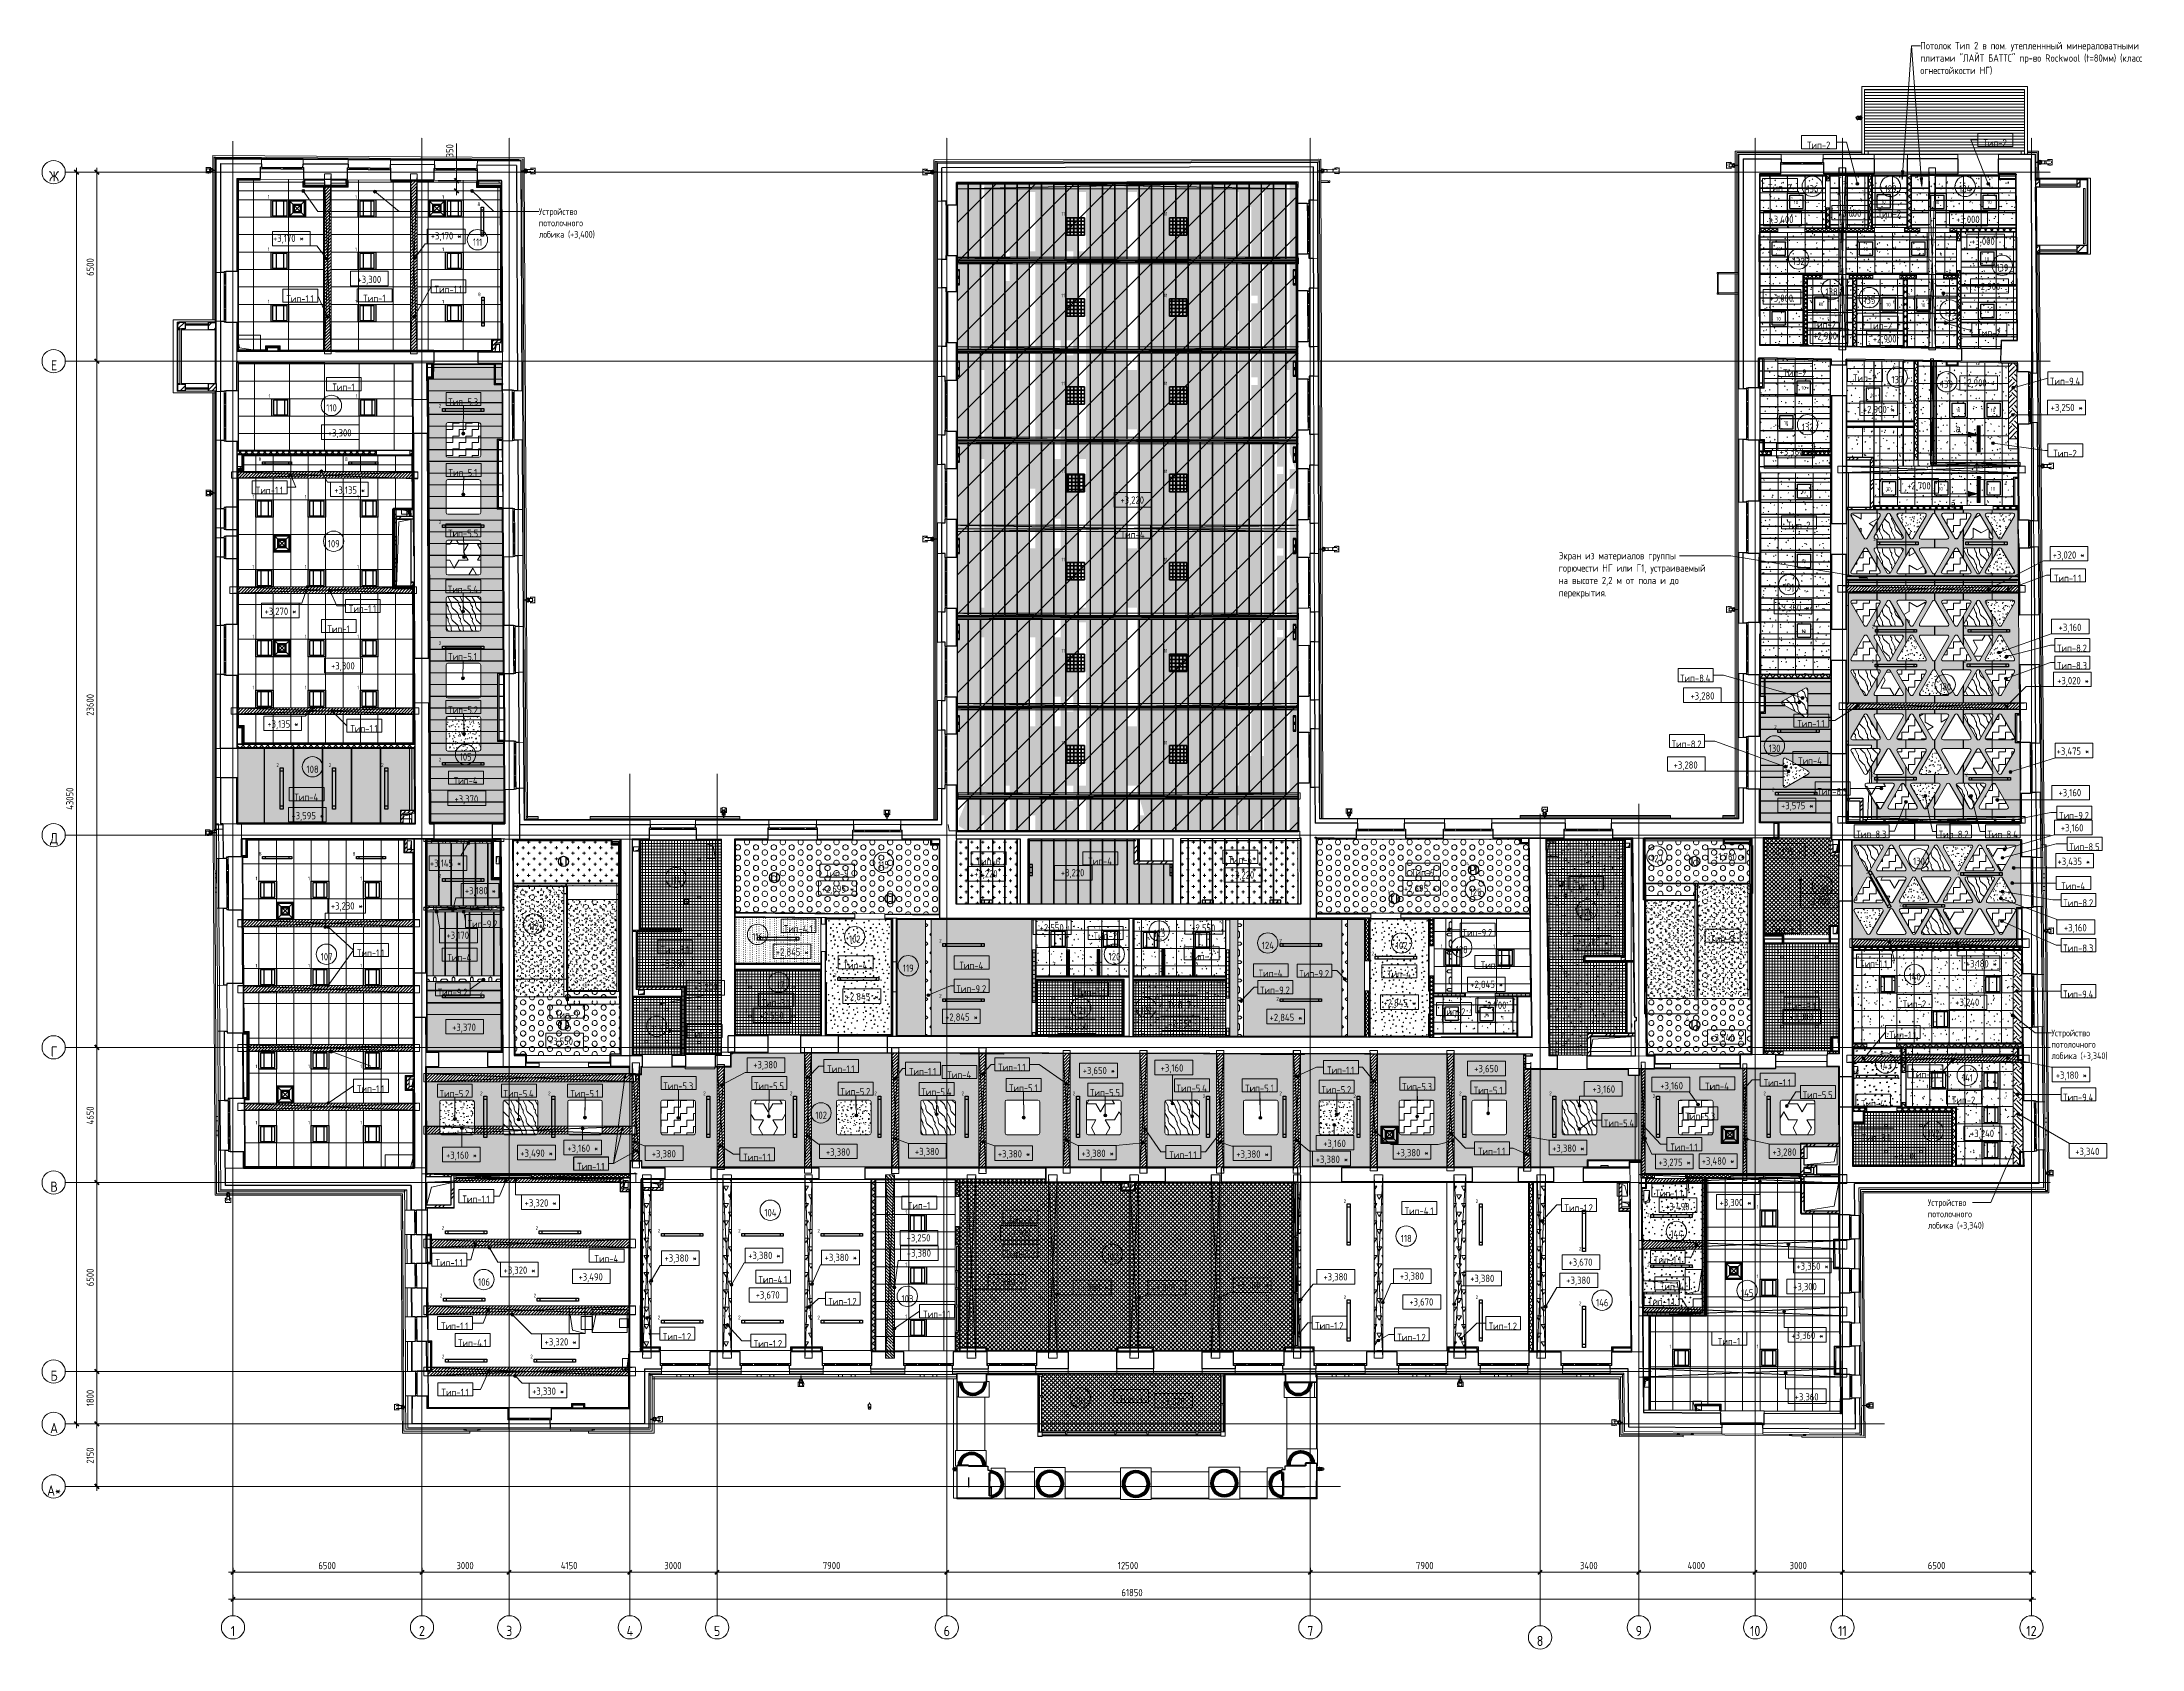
# Model space of a CAD drawing. Header units: millimetres. Extents: x -13069 to 207500, y -71366 to 56785.
# Drawn here: x -13069 to 59151, y -7748 to 47522 of the extents above; entities that cross this region are included whole.
import ezdxf

# ---------------------------------------------------------------- set-up
doc = ezdxf.new("R2010")
doc.units = ezdxf.units.MM
for name, pattern in [('ADSK_Линия сетки', [25, 20, -2.5, 0, -2.5]), ('ADSK_Сверху', [4.5, 3, -1.5]), ('ADSK_Штрих_ш3 п1_5', [4.5, 3, -1.5]), ('ADSK_Штриховая_ш3 п1_5', [4.5, 3, -1.5]), ('ADSK_Штрихпунктирная 2 точки_ш15 п1_5 п1_5 п1_5', [19.5, 15, -1.5, 0, -1.5, 0, -1.5])]:
    doc.linetypes.add(name, pattern=pattern)
for name, color, linetype, lineweight in [('_ Окна', 7, 'Continuous', 9), ('Аннотация', 7, 'Continuous', 18), ('Витраж', 7, 'Continuous', 9), ('Каркас', 7, 'Continuous', 18), ('Колонны', 7, 'Continuous', 18), ('Крыша', 7, 'Continuous', 9), ('Лестницы', 7, 'Continuous', 9), ('Марки', 7, 'Continuous', 20), ('Марки помещений', 7, 'Continuous', 20), ('Обобщенные модели', 7, 'Continuous', 18), ('Оборудование', 7, 'Continuous', 18), ('Окна', 7, 'Continuous', 9), ('Оси', 7, 'Continuous', 9), ('Отметки', 7, 'Continuous', 9), ('Панели витража', 7, 'Continuous', 9), ('Перекрытие', 7, 'Continuous', 18), ('Потолки', 7, 'Continuous', 9), ('Потолки штриховка', 7, 'Continuous', 9), ('Размеры', 7, 'Continuous', 9), ('Размеры-100', 7, 'Continuous', 9), ('Стены внутренние', 7, 'Continuous', 18), ('Стены наружные', 7, 'Continuous', 18), ('Стены несущие', 7, 'Continuous', 30), ('Стены отделка', 7, 'Continuous', 30), ('Стены перегородки', 7, 'Continuous', 30), ('Стены штриховка', 7, 'Continuous', 9), ('Стены штриховка поверхности', 7, 'Continuous', 18), ('Узлы', 7, 'Continuous', 18)]:
    doc.layers.add(name, color=color, linetype=linetype, lineweight=lineweight)
doc.layers.add('PDF _Потолки', color=7, linetype='Continuous', lineweight=5, true_color=0x535353)
doc.layers.add('Линии', color=7, linetype='Continuous', lineweight=9, true_color=0x00a600)
doc.styles.add('Arial', font='arial.ttf', dxfattribs={"width": 0.9, "height": 250})
doc.styles.add('GOST Common', font='GOST_Common.ttf', dxfattribs={"width": 0.9, "height": 350})
doc.styles.add('GOST Common_1', font='GOST_Common.ttf', dxfattribs={"width": 0.9, "height": 250})
doc.styles.add('GOST Common_2', font='GOST_Common.ttf', dxfattribs={"width": 0.9, "height": 250})
doc.styles.add('GOST Common_3', font='GOST_Common.ttf', dxfattribs={"width": 0.9, "height": 230})
doc.styles.add('GOST Common_4', font='GOST_Common.ttf', dxfattribs={"width": 0.9, "height": 125})
doc.styles.add('GOST Common_B', font='', dxfattribs={"width": 0.9, "height": 250})
doc.styles.get('GOST Common_B').set_extended_font_data('GOST Common', bold=True)
doc.dimstyles.new('ADSK_Основной_2_5_мм_Округление_до_10_мм', dxfattribs={"dimscale": 304.8, "dimtxt": 251.428749, "dimasz": 0.463911, "dimexe": 0.492126, "dimexo": 0.492126, "dimgap": 0.098425, "dimtad": 1, "dimdec": 0, "dimrnd": 10, "dimdsep": 46, "dimtxsty": 'GOST Common_1', "dimblk1": 'OBLIQUE', "dimblk2": 'OBLIQUE', "dimsah": 1, "dimcen": 0.09, "dimdle": 0.492126, "dimazin": 2, "dimtfac": 1, "dimtdec": 4, "dimtix": 1, "dimtmove": 1, "dimatfit": 3, "dimfxl": 1, "dimtvp": 1, "dimtolj": 1, "dimtzin": 0, "dimlwd": 20, "dimlwe": 20, "dimarcsym": 2})
doc.dimstyles.new('ADSK_Основной_2_5_мм_Оси', dxfattribs={"dimscale": 304.8, "dimtxt": 251.428749, "dimasz": 0.463911, "dimexe": 0.492126, "dimexo": 0.492126, "dimgap": 0.098425, "dimtad": 1, "dimrnd": 0.01, "dimdsep": 46, "dimtxsty": 'GOST Common_1', "dimblk1": 'OBLIQUE', "dimblk2": 'OBLIQUE', "dimsah": 1, "dimcen": 0.09, "dimdle": 0.492126, "dimazin": 2, "dimtfac": 1, "dimtdec": 4, "dimtix": 1, "dimtmove": 0, "dimatfit": 3, "dimfxl": 1, "dimtvp": 1, "dimtolj": 1, "dimtzin": 0, "dimlwd": 20, "dimlwe": 20, "dimarcsym": 2})
pattern_1 = [(45, (0, 0), (-70.71068, 70.71068), []), (135, (0, 0), (-70.71068, -70.71068), [])]
pattern_2 = [(45, (0, 0), (-106.06602, 106.06602), []), (135, (0, 0), (-106.06602, -106.06602), [])]
pattern_3 = [(45, (0, 0), (-381.661, 381.661), []), (45, (134.94, 0), (0, 763.322), []), (45, (-134.94, 0), (0, 763.322), [])]
pattern_4 = [(0, (0, 0), (0, 150), []), (90, (0, 0), (-150, 9e-15), [])]
pattern_5 = [(45, (0, 0), (-70.71068, 70.71068), [])]
pattern_6 = [(0, (96, 192), (1371.6, 1371.6), [6.035, -1365.565]), (225, (96, 192), (0, -1371.6), [19.397, -1920.337]), (0, (82.3, 178.3), (1371.6, 1371.6), [13.716, -1357.884]), (0, (96, 178.3), (1371.6, 1371.6), [13.716, -1357.884]), (90, (109.7, 178.3), (-1371.6, 1371.6), [13.716, -1357.884]), (180, (109.7, 192), (-1371.6, -1371.6), [13.716, -1357.884]), (0, (96, 192), (1371.6, 1371.6), [6.035, -1365.565]), (225, (96, 192), (0, -1371.6), [19.397, -1920.337]), (0, (82.3, 178.3), (1371.6, 1371.6), [13.716, -1357.884]), (0, (96, 178.3), (1371.6, 1371.6), [13.716, -1357.884]), (90, (109.7, 178.3), (-1371.6, 1371.6), [13.716, -1357.884]), (180, (109.7, 192), (-1371.6, -1371.6), [13.716, -1357.884]), (180, (205.7, 82.3), (-1371.6, -1371.6), [13.716, -1357.884]), (270, (192, 82.3), (1371.6, -1371.6), [13.716, -1357.884]), (270, (192, 68.6), (1371.6, -1371.6), [13.716, -1357.884]), (45, (192, 54.9), (0, 1371.6), [19.397, -1920.337]), (0, (205.7, 68.6), (1371.6, 1371.6), [6.035, -1365.565]), (90, (205.7, 68.6), (-1371.6, 1371.6), [13.716, -1357.884]), (180, (205.7, 82.3), (-1371.6, -1371.6), [13.716, -1357.884]), (270, (192, 82.3), (1371.6, -1371.6), [13.716, -1357.884]), (270, (192, 68.6), (1371.6, -1371.6), [13.716, -1357.884]), (45, (192, 54.9), (0, 1371.6), [19.397, -1920.337]), (0, (205.7, 68.6), (1371.6, 1371.6), [6.035, -1365.565]), (90, (205.7, 68.6), (-1371.6, 1371.6), [13.716, -1357.884]), (180, (356.6, 164.6), (-1371.6, -1371.6), [13.716, -1357.884]), (270, (342.9, 164.6), (1371.6, -1371.6), [13.716, -1357.884]), (270, (342.9, 150.9), (1371.6, -1371.6), [13.716, -1357.884]), (26.565, (342.9, 137.16), (1371.6013, 1371.6), [30.67, -3036.32]), (0, (370.3, 150.9), (1371.6, 1371.6), [6.035, -1365.565]), (135, (370.3, 150.9), (-1371.6, 0), [19.397, -1920.337]), (180, (356.6, 164.6), (-1371.6, -1371.6), [13.716, -1357.884]), (270, (342.9, 164.6), (1371.6, -1371.6), [13.716, -1357.884]), (270, (342.9, 150.9), (1371.6, -1371.6), [13.716, -1357.884]), (26.565, (342.9, 137.16), (1371.6013, 1371.6), [30.67, -3036.32]), (0, (370.3, 150.9), (1371.6, 1371.6), [6.035, -1365.565]), (135, (370.3, 150.9), (-1371.6, 0), [19.397, -1920.337]), (180, (480, 41.1), (-1371.6, -1371.6), [13.716, -1357.884]), (243.435, (466.34, 41.15), (0.002, -1371.6), [30.67, -3036.32]), (0, (452.6, 13.7), (1371.6, 1371.6), [13.716, -1357.884]), (0, (466.3, 13.7), (1371.6, 1371.6), [13.716, -1357.884]), (90, (480, 13.7), (-1371.6, 1371.6), [13.716, -1357.884]), (90, (480, 27.4), (-1371.6, 1371.6), [13.716, -1357.884]), (180, (480, 41.1), (-1371.6, -1371.6), [13.716, -1357.884]), (243.435, (466.34, 41.15), (0.002, -1371.6), [30.67, -3036.32]), (0, (452.6, 13.7), (1371.6, 1371.6), [13.716, -1357.884]), (0, (466.3, 13.7), (1371.6, 1371.6), [13.716, -1357.884]), (90, (480, 13.7), (-1371.6, 1371.6), [13.716, -1357.884]), (90, (480, 27.4), (-1371.6, 1371.6), [13.716, -1357.884]), (180, (493.8, 178.3), (-1371.6, -1371.6), [13.716, -1357.884]), (270, (480, 178.3), (1371.6, -1371.6), [13.716, -1357.884]), (0, (480, 164.6), (1371.6, 1371.6), [6.035, -1365.565]), (0, (480, 164.6), (1371.6, 1371.6), [27.432, -1344.168]), (90, (507.5, 164.6), (-1371.6, 1371.6), [13.716, -1357.884]), (180, (507.5, 178.3), (-1371.6, -1371.6), [13.716, -1357.884]), (180, (493.8, 178.3), (-1371.6, -1371.6), [13.716, -1357.884]), (270, (480, 178.3), (1371.6, -1371.6), [13.716, -1357.884]), (0, (480, 164.6), (1371.6, 1371.6), [6.035, -1365.565]), (0, (480, 164.6), (1371.6, 1371.6), [27.432, -1344.168]), (90, (507.5, 164.6), (-1371.6, 1371.6), [13.716, -1357.884]), (180, (507.5, 178.3), (-1371.6, -1371.6), [13.716, -1357.884]), (180, (699.5, 178.3), (-1371.6, -1371.6), [13.716, -1357.884]), (270, (685.8, 178.3), (1371.6, -1371.6), [13.716, -1357.884]), (270, (685.8, 164.6), (1371.6, -1371.6), [13.716, -1357.884]), (45, (685.8, 150.9), (0, 1371.6), [19.397, -1920.337]), (90, (699.5, 164.6), (-1371.6, 1371.6), [13.716, -1357.884]), (0, (699.5, 178.3), (1371.6, 1371.6), [6.035, -1365.565]), (180, (699.5, 178.3), (-1371.6, -1371.6), [13.716, -1357.884]), (270, (685.8, 178.3), (1371.6, -1371.6), [13.716, -1357.884]), (270, (685.8, 164.6), (1371.6, -1371.6), [13.716, -1357.884]), (45, (685.8, 150.9), (0, 1371.6), [19.397, -1920.337]), (90, (699.5, 164.6), (-1371.6, 1371.6), [13.716, -1357.884]), (0, (699.5, 178.3), (1371.6, 1371.6), [6.035, -1365.565]), (180, (836.7, 96), (-1371.6, -1371.6), [13.716, -1357.884]), (270, (823, 96), (1371.6, -1371.6), [13.716, -1357.884]), (270, (823, 82.3), (1371.6, -1371.6), [13.716, -1357.884]), (45, (823, 68.6), (0, 1371.6), [19.397, -1920.337]), (90, (836.7, 82.3), (-1371.6, 1371.6), [13.716, -1357.884]), (0, (836.7, 96), (1371.6, 1371.6), [6.035, -1365.565]), (180, (836.7, 96), (-1371.6, -1371.6), [13.716, -1357.884]), (270, (823, 96), (1371.6, -1371.6), [13.716, -1357.884]), (270, (823, 82.3), (1371.6, -1371.6), [13.716, -1357.884]), (45, (823, 68.6), (0, 1371.6), [19.397, -1920.337]), (90, (836.7, 82.3), (-1371.6, 1371.6), [13.716, -1357.884]), (0, (836.7, 96), (1371.6, 1371.6), [6.035, -1365.565]), (180, (1069.8, 68.6), (-1371.6, -1371.6), [13.716, -1357.884]), (225, (1056.1, 68.6), (0, -1371.6), [19.397, -1920.337]), (0, (1042.4, 54.9), (1371.6, 1371.6), [13.716, -1357.884]), (0, (1056.1, 54.9), (1371.6, 1371.6), [13.716, -1357.884]), (90, (1069.8, 54.9), (-1371.6, 1371.6), [13.716, -1357.884]), (0, (1069.8, 68.6), (1371.6, 1371.6), [6.035, -1365.565]), (180, (1069.8, 68.6), (-1371.6, -1371.6), [13.716, -1357.884]), (225, (1056.1, 68.6), (0, -1371.6), [19.397, -1920.337]), (0, (1042.4, 54.9), (1371.6, 1371.6), [13.716, -1357.884]), (0, (1056.1, 54.9), (1371.6, 1371.6), [13.716, -1357.884]), (90, (1069.8, 54.9), (-1371.6, 1371.6), [13.716, -1357.884]), (0, (1069.8, 68.6), (1371.6, 1371.6), [6.035, -1365.565]), (180, (1261.9, 150.9), (-1371.6, -1371.6), [13.716, -1357.884]), (225, (1248.2, 150.9), (0, -1371.6), [19.397, -1920.337]), (315, (1234.4, 137.2), (1371.6, 0), [19.397, -1920.337]), (45, (1248.2, 123.4), (0, 1371.6), [19.397, -1920.337]), (0, (1261.9, 137.2), (1371.6, 1371.6), [6.035, -1365.565]), (90, (1261.9, 137.2), (-1371.6, 1371.6), [13.716, -1357.884]), (180, (1261.9, 150.9), (-1371.6, -1371.6), [13.716, -1357.884]), (225, (1248.2, 150.9), (0, -1371.6), [19.397, -1920.337]), (315, (1234.4, 137.2), (1371.6, 0), [19.397, -1920.337]), (45, (1248.2, 123.4), (0, 1371.6), [19.397, -1920.337]), (0, (1261.9, 137.2), (1371.6, 1371.6), [6.035, -1365.565]), (90, (1261.9, 137.2), (-1371.6, 1371.6), [13.716, -1357.884]), (180, (548.6, 603.5), (-1371.6, -1371.6), [13.716, -1357.884]), (225, (534.9, 603.5), (0, -1371.6), [19.397, -1920.337]), (0, (521.2, 589.8), (1371.6, 1371.6), [13.716, -1357.884]), (0, (534.9, 589.8), (1371.6, 1371.6), [13.716, -1357.884]), (90, (548.6, 589.8), (-1371.6, 1371.6), [13.716, -1357.884]), (0, (548.6, 603.5), (1371.6, 1371.6), [6.035, -1365.565]), (180, (548.6, 603.5), (-1371.6, -1371.6), [13.716, -1357.884]), (225, (534.9, 603.5), (0, -1371.6), [19.397, -1920.337]), (0, (521.2, 589.8), (1371.6, 1371.6), [13.716, -1357.884]), (0, (534.9, 589.8), (1371.6, 1371.6), [13.716, -1357.884]), (90, (548.6, 589.8), (-1371.6, 1371.6), [13.716, -1357.884]), (0, (548.6, 603.5), (1371.6, 1371.6), [6.035, -1365.565]), (180, (164.6, 288), (-1371.6, -1371.6), [13.716, -1357.884]), (270, (150.9, 288), (1371.6, -1371.6), [13.716, -1357.884]), (270, (150.9, 274.3), (1371.6, -1371.6), [13.716, -1357.884]), (45, (150.9, 260.6), (0, 1371.6), [19.397, -1920.337]), (90, (164.6, 274.3), (-1371.6, 1371.6), [13.716, -1357.884]), (0, (164.6, 288), (1371.6, 1371.6), [6.035, -1365.565]), (180, (164.6, 288), (-1371.6, -1371.6), [13.716, -1357.884]), (270, (150.9, 288), (1371.6, -1371.6), [13.716, -1357.884]), (270, (150.9, 274.3), (1371.6, -1371.6), [13.716, -1357.884]), (45, (150.9, 260.6), (0, 1371.6), [19.397, -1920.337]), (90, (164.6, 274.3), (-1371.6, 1371.6), [13.716, -1357.884]), (0, (164.6, 288), (1371.6, 1371.6), [6.035, -1365.565]), (180, (96, 425.2), (-1371.6, -1371.6), [13.716, -1357.884]), (270, (82.3, 425.2), (1371.6, -1371.6), [13.716, -1357.884]), (0, (82.3, 411.5), (1371.6, 1371.6), [6.035, -1365.565]), (0, (82.3, 411.5), (1371.6, 1371.6), [13.716, -1357.884]), (90, (96, 411.5), (-1371.6, 1371.6), [13.716, -1357.884]), (0, (96, 425.2), (1371.6, 1371.6), [6.035, -1365.565]), (180, (96, 425.2), (-1371.6, -1371.6), [13.716, -1357.884]), (270, (82.3, 425.2), (1371.6, -1371.6), [13.716, -1357.884]), (0, (82.3, 411.5), (1371.6, 1371.6), [6.035, -1365.565]), (0, (82.3, 411.5), (1371.6, 1371.6), [13.716, -1357.884]), (90, (96, 411.5), (-1371.6, 1371.6), [13.716, -1357.884]), (0, (96, 425.2), (1371.6, 1371.6), [6.035, -1365.565]), (180, (178.3, 480), (-1371.6, -1371.6), [13.716, -1357.884]), (270, (164.6, 480), (1371.6, -1371.6), [13.716, -1357.884]), (0, (164.6, 466.3), (1371.6, 1371.6), [6.035, -1365.565]), (0, (164.6, 466.3), (1371.6, 1371.6), [27.432, -1344.168]), (90, (192, 466.3), (-1371.6, 1371.6), [13.716, -1357.884]), (180, (192, 480), (-1371.6, -1371.6), [13.716, -1357.884]), (180, (178.3, 480), (-1371.6, -1371.6), [13.716, -1357.884]), (270, (164.6, 480), (1371.6, -1371.6), [13.716, -1357.884]), (0, (164.6, 466.3), (1371.6, 1371.6), [6.035, -1365.565]), (0, (164.6, 466.3), (1371.6, 1371.6), [27.432, -1344.168]), (90, (192, 466.3), (-1371.6, 1371.6), [13.716, -1357.884]), (180, (192, 480), (-1371.6, -1371.6), [13.716, -1357.884]), (180, (342.9, 384), (-1371.6, -1371.6), [13.716, -1357.884]), (225, (329.2, 384), (0, -1371.6), [19.397, -1920.337]), (315, (315.5, 370.3), (1371.6, 0), [19.397, -1920.337]), (45, (329.2, 356.6), (0, 1371.6), [19.397, -1920.337]), (0, (342.9, 370.3), (1371.6, 1371.6), [6.035, -1365.565]), (90, (342.9, 370.3), (-1371.6, 1371.6), [13.716, -1357.884]), (180, (342.9, 384), (-1371.6, -1371.6), [13.716, -1357.884]), (225, (329.2, 384), (0, -1371.6), [19.397, -1920.337]), (315, (315.5, 370.3), (1371.6, 0), [19.397, -1920.337]), (45, (329.2, 356.6), (0, 1371.6), [19.397, -1920.337]), (0, (342.9, 370.3), (1371.6, 1371.6), [6.035, -1365.565]), (90, (342.9, 370.3), (-1371.6, 1371.6), [13.716, -1357.884]), (0, (438.9, 301.8), (1371.6, 1371.6), [6.035, -1365.565]), (225, (438.9, 301.8), (0, -1371.6), [19.397, -1920.337]), (315, (425.2, 288), (1371.6, 0), [19.397, -1920.337]), (45, (438.9, 274.3), (0, 1371.6), [19.397, -1920.337]), (0, (452.6, 288), (1371.6, 1371.6), [6.035, -1365.565]), (135, (452.6, 288), (-1371.6, 0), [19.397, -1920.337]), (180, (452.6, 329.2), (-1371.6, -1371.6), [13.716, -1357.884]), (270, (438.9, 329.2), (1371.6, -1371.6), [27.432, -1344.168]), (0, (438.9, 301.8), (1371.6, 1371.6), [6.035, -1365.565]), (0, (438.9, 301.8), (1371.6, 1371.6), [13.716, -1357.884]), (90, (452.6, 301.8), (-1371.6, 1371.6), [13.716, -1357.884]), (90, (452.6, 315.5), (-1371.6, 1371.6), [13.716, -1357.884]), (180, (452.6, 329.2), (-1371.6, -1371.6), [13.716, -1357.884]), (270, (438.9, 329.2), (1371.6, -1371.6), [27.432, -1344.168]), (0, (438.9, 301.8), (1371.6, 1371.6), [6.035, -1365.565]), (0, (438.9, 301.8), (1371.6, 1371.6), [13.716, -1357.884]), (90, (452.6, 301.8), (-1371.6, 1371.6), [13.716, -1357.884]), (90, (452.6, 315.5), (-1371.6, 1371.6), [13.716, -1357.884]), (180, (425.2, 507.5), (-1371.6, -1371.6), [13.716, -1357.884]), (270, (411.5, 507.5), (1371.6, -1371.6), [13.716, -1357.884]), (270, (411.5, 493.8), (1371.6, -1371.6), [13.716, -1357.884]), (45, (411.5, 480.1), (0, 1371.6), [19.397, -1920.337]), (90, (425.2, 493.8), (-1371.6, 1371.6), [13.716, -1357.884]), (0, (425.2, 507.5), (1371.6, 1371.6), [6.035, -1365.565]), (180, (425.2, 507.5), (-1371.6, -1371.6), [13.716, -1357.884]), (270, (411.5, 507.5), (1371.6, -1371.6), [13.716, -1357.884]), (270, (411.5, 493.8), (1371.6, -1371.6), [13.716, -1357.884]), (45, (411.5, 480.1), (0, 1371.6), [19.397, -1920.337]), (90, (425.2, 493.8), (-1371.6, 1371.6), [13.716, -1357.884]), (0, (425.2, 507.5), (1371.6, 1371.6), [6.035, -1365.565]), (180, (137.2, 617.2), (-1371.6, -1371.6), [13.716, -1357.884]), (270, (123.4, 617.2), (1371.6, -1371.6), [13.716, -1357.884]), (270, (123.4, 603.5), (1371.6, -1371.6), [13.716, -1357.884]), (45, (123.4, 589.8), (0, 1371.6), [19.397, -1920.337]), (90, (137.2, 603.5), (-1371.6, 1371.6), [13.716, -1357.884]), (0, (137.2, 617.2), (1371.6, 1371.6), [6.035, -1365.565]), (180, (137.2, 617.2), (-1371.6, -1371.6), [13.716, -1357.884]), (270, (123.4, 617.2), (1371.6, -1371.6), [13.716, -1357.884]), (270, (123.4, 603.5), (1371.6, -1371.6), [13.716, -1357.884]), (45, (123.4, 589.8), (0, 1371.6), [19.397, -1920.337]), (90, (137.2, 603.5), (-1371.6, 1371.6), [13.716, -1357.884]), (0, (137.2, 617.2), (1371.6, 1371.6), [6.035, -1365.565]), (180, (123.4, 795.5), (-1371.6, -1371.6), [13.716, -1357.884]), (243.435, (109.7, 795.5), (0.002, -1371.6), [30.67, -3036.32]), (0, (96, 768.1), (1371.6, 1371.6), [13.716, -1357.884]), (0, (109.7, 768.1), (1371.6, 1371.6), [13.716, -1357.884]), (90, (123.4, 768.1), (-1371.6, 1371.6), [13.716, -1357.884]), (90, (123.4, 781.8), (-1371.6, 1371.6), [13.716, -1357.884]), (180, (123.4, 795.5), (-1371.6, -1371.6), [13.716, -1357.884]), (243.435, (109.7, 795.5), (0.002, -1371.6), [30.67, -3036.32]), (0, (96, 768.1), (1371.6, 1371.6), [13.716, -1357.884]), (0, (109.7, 768.1), (1371.6, 1371.6), [13.716, -1357.884]), (90, (123.4, 768.1), (-1371.6, 1371.6), [13.716, -1357.884]), (90, (123.4, 781.8), (-1371.6, 1371.6), [13.716, -1357.884]), (180, (342.9, 603.5), (-1371.6, -1371.6), [13.716, -1357.884]), (270, (329.2, 603.5), (1371.6, -1371.6), [27.432, -1344.168]), (0, (329.2, 576.1), (1371.6, 1371.6), [6.035, -1365.565]), (0, (329.2, 576.1), (1371.6, 1371.6), [27.432, -1344.168]), (90, (356.6, 576.1), (-1371.6, 1371.6), [13.716, -1357.884]), (135, (356.6, 589.8), (-1371.6, 0), [19.397, -1920.337]), (180, (342.9, 603.5), (-1371.6, -1371.6), [13.716, -1357.884]), (270, (329.2, 603.5), (1371.6, -1371.6), [27.432, -1344.168]), (0, (329.2, 576.1), (1371.6, 1371.6), [6.035, -1365.565]), (0, (329.2, 576.1), (1371.6, 1371.6), [27.432, -1344.168]), (90, (356.6, 576.1), (-1371.6, 1371.6), [13.716, -1357.884]), (135, (356.6, 589.8), (-1371.6, 0), [19.397, -1920.337]), (180, (438.9, 727), (-1371.6, -1371.6), [13.716, -1357.884]), (225, (425.2, 726.9), (0, -1371.6), [19.397, -1920.337]), (0, (411.5, 713.2), (1371.6, 1371.6), [13.716, -1357.884]), (0, (425.2, 713.2), (1371.6, 1371.6), [13.716, -1357.884]), (90, (438.9, 713.2), (-1371.6, 1371.6), [13.716, -1357.884]), (0, (438.9, 727), (1371.6, 1371.6), [6.035, -1365.565]), (180, (438.9, 727), (-1371.6, -1371.6), [13.716, -1357.884]), (225, (425.2, 726.9), (0, -1371.6), [19.397, -1920.337]), (0, (411.5, 713.2), (1371.6, 1371.6), [13.716, -1357.884]), (0, (425.2, 713.2), (1371.6, 1371.6), [13.716, -1357.884]), (90, (438.9, 713.2), (-1371.6, 1371.6), [13.716, -1357.884]), (0, (438.9, 727), (1371.6, 1371.6), [6.035, -1365.565]), (180, (288, 850.4), (-1371.6, -1371.6), [13.716, -1357.884]), (225, (274.3, 850.4), (0, -1371.6), [19.397, -1920.337]), (315, (260.6, 836.7), (1371.6, 0), [19.397, -1920.337]), (45, (274.3, 823), (0, 1371.6), [19.397, -1920.337]), (0, (288, 836.7), (1371.6, 1371.6), [6.035, -1365.565]), (90, (288, 836.7), (-1371.6, 1371.6), [13.716, -1357.884]), (180, (288, 850.4), (-1371.6, -1371.6), [13.716, -1357.884]), (225, (274.3, 850.4), (0, -1371.6), [19.397, -1920.337]), (315, (260.6, 836.7), (1371.6, 0), [19.397, -1920.337]), (45, (274.3, 823), (0, 1371.6), [19.397, -1920.337]), (0, (288, 836.7), (1371.6, 1371.6), [6.035, -1365.565]), (90, (288, 836.7), (-1371.6, 1371.6), [13.716, -1357.884]), (180, (466.3, 919), (-1371.6, -1371.6), [13.716, -1357.884]), (270, (452.6, 919), (1371.6, -1371.6), [27.432, -1344.168]), (0, (452.6, 891.5), (1371.6, 1371.6), [6.035, -1365.565]), (0, (452.6, 891.5), (1371.6, 1371.6), [27.432, -1344.168]), (90, (480, 891.5), (-1371.6, 1371.6), [13.716, -1357.884]), (135, (480.1, 905.3), (-1371.6, 0), [19.397, -1920.337]), (180, (466.3, 919), (-1371.6, -1371.6), [13.716, -1357.884]), (270, (452.6, 919), (1371.6, -1371.6), [27.432, -1344.168]), (0, (452.6, 891.5), (1371.6, 1371.6), [6.035, -1365.565]), (0, (452.6, 891.5), (1371.6, 1371.6), [27.432, -1344.168]), (90, (480, 891.5), (-1371.6, 1371.6), [13.716, -1357.884]), (135, (480.1, 905.3), (-1371.6, 0), [19.397, -1920.337]), (180, (178.3, 1330.5), (-1371.6, -1371.6), [13.716, -1357.884]), (270, (164.6, 1330.5), (1371.6, -1371.6), [27.432, -1344.168]), (0, (164.6, 1303), (1371.6, 1371.6), [6.035, -1365.565]), (0, (164.6, 1303), (1371.6, 1371.6), [13.716, -1357.884]), (90, (178.3, 1303), (-1371.6, 1371.6), [13.716, -1357.884]), (90, (178.3, 1316.7), (-1371.6, 1371.6), [13.716, -1357.884]), (180, (178.3, 1330.5), (-1371.6, -1371.6), [13.716, -1357.884]), (270, (164.6, 1330.5), (1371.6, -1371.6), [27.432, -1344.168]), (0, (164.6, 1303), (1371.6, 1371.6), [6.035, -1365.565]), (0, (164.6, 1303), (1371.6, 1371.6), [13.716, -1357.884]), (90, (178.3, 1303), (-1371.6, 1371.6), [13.716, -1357.884]), (90, (178.3, 1316.7), (-1371.6, 1371.6), [13.716, -1357.884]), (180, (123.4, 1001.3), (-1371.6, -1371.6), [13.716, -1357.884]), (225, (109.7, 1001.3), (0, -1371.6), [19.397, -1920.337]), (315, (96, 987.6), (1371.6, 0), [19.397, -1920.337]), (45, (109.7, 973.8), (0, 1371.6), [19.397, -1920.337]), (0, (123.4, 987.6), (1371.6, 1371.6), [6.035, -1365.565]), (90, (123.4, 987.6), (-1371.6, 1371.6), [13.716, -1357.884]), (180, (123.4, 1001.3), (-1371.6, -1371.6), [13.716, -1357.884]), (225, (109.7, 1001.3), (0, -1371.6), [19.397, -1920.337]), (315, (96, 987.6), (1371.6, 0), [19.397, -1920.337]), (45, (109.7, 973.8), (0, 1371.6), [19.397, -1920.337]), (0, (123.4, 987.6), (1371.6, 1371.6), [6.035, -1365.565]), (90, (123.4, 987.6), (-1371.6, 1371.6), [13.716, -1357.884]), (180, (123.4, 1193.3), (-1371.6, -1371.6), [13.716, -1357.884]), (270, (109.7, 1193.3), (1371.6, -1371.6), [13.716, -1357.884]), (0, (109.7, 1179.6), (1371.6, 1371.6), [6.035, -1365.565]), (0, (109.7, 1179.6), (1371.6, 1371.6), [13.716, -1357.884]), (90, (123.4, 1179.6), (-1371.6, 1371.6), [13.716, -1357.884]), (0, (123.4, 1193.3), (1371.6, 1371.6), [6.035, -1365.565]), (180, (123.4, 1193.3), (-1371.6, -1371.6), [13.716, -1357.884]), (270, (109.7, 1193.3), (1371.6, -1371.6), [13.716, -1357.884]), (0, (109.7, 1179.6), (1371.6, 1371.6), [6.035, -1365.565]), (0, (109.7, 1179.6), (1371.6, 1371.6), [13.716, -1357.884]), (90, (123.4, 1179.6), (-1371.6, 1371.6), [13.716, -1357.884]), (0, (123.4, 1193.3), (1371.6, 1371.6), [6.035, -1365.565]), (180, (411.5, 1015), (-1371.6, -1371.6), [13.716, -1357.884]), (225, (397.8, 1015), (0, -1371.6), [19.397, -1920.337]), (315, (384, 1001.3), (1371.6, 0), [19.397, -1920.337]), (45, (397.8, 987.6), (0, 1371.6), [19.397, -1920.337]), (90, (411.5, 1001.3), (-1371.6, 1371.6), [13.716, -1357.884]), (0, (411.5, 1015), (1371.6, 1371.6), [6.035, -1365.565]), (180, (411.5, 1015), (-1371.6, -1371.6), [13.716, -1357.884]), (225, (397.8, 1015), (0, -1371.6), [19.397, -1920.337]), (315, (384, 1001.3), (1371.6, 0), [19.397, -1920.337]), (45, (397.8, 987.6), (0, 1371.6), [19.397, -1920.337]), (90, (411.5, 1001.3), (-1371.6, 1371.6), [13.716, -1357.884]), (0, (411.5, 1015), (1371.6, 1371.6), [6.035, -1365.565]), (0, (260.6, 1042.4), (1371.6, 1371.6), [6.035, -1365.565]), (225, (260.6, 1042.4), (0, -1371.6), [19.397, -1920.337]), (0, (246.9, 1028.7), (1371.6, 1371.6), [13.716, -1357.884]), (0, (260.6, 1028.7), (1371.6, 1371.6), [13.716, -1357.884]), (90, (274.3, 1028.7), (-1371.6, 1371.6), [13.716, -1357.884]), (180, (274.3, 1042.4), (-1371.6, -1371.6), [13.716, -1357.884]), (0, (260.6, 1042.4), (1371.6, 1371.6), [6.035, -1365.565]), (225, (260.6, 1042.4), (0, -1371.6), [19.397, -1920.337]), (0, (246.9, 1028.7), (1371.6, 1371.6), [13.716, -1357.884]), (0, (260.6, 1028.7), (1371.6, 1371.6), [13.716, -1357.884]), (90, (274.3, 1028.7), (-1371.6, 1371.6), [13.716, -1357.884]), (180, (274.3, 1042.4), (-1371.6, -1371.6), [13.716, -1357.884]), (180, (397.8, 1275.6), (-1371.6, -1371.6), [13.716, -1357.884]), (270, (384, 1275.6), (1371.6, -1371.6), [13.716, -1357.884]), (270, (384, 1261.9), (1371.6, -1371.6), [13.716, -1357.884]), (45, (384, 1248.2), (0, 1371.6), [19.397, -1920.337]), (90, (397.8, 1261.9), (-1371.6, 1371.6), [13.716, -1357.884]), (0, (397.8, 1275.6), (1371.6, 1371.6), [6.035, -1365.565]), (180, (397.8, 1275.6), (-1371.6, -1371.6), [13.716, -1357.884]), (270, (384, 1275.6), (1371.6, -1371.6), [13.716, -1357.884]), (270, (384, 1261.9), (1371.6, -1371.6), [13.716, -1357.884]), (45, (384, 1248.2), (0, 1371.6), [19.397, -1920.337]), (90, (397.8, 1261.9), (-1371.6, 1371.6), [13.716, -1357.884]), (0, (397.8, 1275.6), (1371.6, 1371.6), [6.035, -1365.565]), (180, (631, 288), (-1371.6, -1371.6), [13.716, -1357.884]), (270, (617.2, 288), (1371.6, -1371.6), [13.716, -1357.884]), (270, (617.2, 274.3), (1371.6, -1371.6), [13.716, -1357.884]), (45, (617.2, 260.6), (0, 1371.6), [19.397, -1920.337]), (90, (631, 274.3), (-1371.6, 1371.6), [13.716, -1357.884]), (0, (631, 288), (1371.6, 1371.6), [6.035, -1365.565]), (180, (631, 288), (-1371.6, -1371.6), [13.716, -1357.884]), (270, (617.2, 288), (1371.6, -1371.6), [13.716, -1357.884]), (270, (617.2, 274.3), (1371.6, -1371.6), [13.716, -1357.884]), (45, (617.2, 260.6), (0, 1371.6), [19.397, -1920.337]), (90, (631, 274.3), (-1371.6, 1371.6), [13.716, -1357.884]), (0, (631, 288), (1371.6, 1371.6), [6.035, -1365.565]), (180, (576.1, 466.3), (-1371.6, -1371.6), [13.716, -1357.884]), (270, (562.4, 466.3), (1371.6, -1371.6), [27.432, -1344.168]), (0, (562.4, 438.9), (1371.6, 1371.6), [6.035, -1365.565]), (0, (562.4, 438.9), (1371.6, 1371.6), [13.716, -1357.884]), (90, (576.1, 438.9), (-1371.6, 1371.6), [13.716, -1357.884]), (90, (576.1, 452.6), (-1371.6, 1371.6), [13.716, -1357.884]), (180, (576.1, 466.3), (-1371.6, -1371.6), [13.716, -1357.884]), (270, (562.4, 466.3), (1371.6, -1371.6), [27.432, -1344.168]), (0, (562.4, 438.9), (1371.6, 1371.6), [6.035, -1365.565]), (0, (562.4, 438.9), (1371.6, 1371.6), [13.716, -1357.884]), (90, (576.1, 438.9), (-1371.6, 1371.6), [13.716, -1357.884]), (90, (576.1, 452.6), (-1371.6, 1371.6), [13.716, -1357.884]), (180, (781.8, 411.5), (-1371.6, -1371.6), [13.716, -1357.884]), (270, (768.1, 411.5), (1371.6, -1371.6), [13.716, -1357.884]), (270, (768.1, 397.8), (1371.6, -1371.6), [13.716, -1357.884]), (26.565, (768.1, 384.05), (1371.6013, 1371.6), [30.67, -3036.32]), (0, (795.5, 397.8), (1371.6, 1371.6), [6.035, -1365.565]), (135, (795.5, 397.8), (-1371.6, 0), [19.397, -1920.337]), (180, (781.8, 411.5), (-1371.6, -1371.6), [13.716, -1357.884]), (270, (768.1, 411.5), (1371.6, -1371.6), [13.716, -1357.884]), (270, (768.1, 397.8), (1371.6, -1371.6), [13.716, -1357.884]), (26.565, (768.1, 384.05), (1371.6013, 1371.6), [30.67, -3036.32]), (0, (795.5, 397.8), (1371.6, 1371.6), [6.035, -1365.565]), (135, (795.5, 397.8), (-1371.6, 0), [19.397, -1920.337]), (180, (754.4, 548.6), (-1371.6, -1371.6), [13.716, -1357.884]), (270, (740.7, 548.6), (1371.6, -1371.6), [13.716, -1357.884]), (270, (740.7, 534.9), (1371.6, -1371.6), [13.716, -1357.884]), (45, (740.7, 521.2), (0, 1371.6), [19.397, -1920.337]), (0, (754.4, 534.9), (1371.6, 1371.6), [6.035, -1365.565]), (90, (754.4, 534.9), (-1371.6, 1371.6), [13.716, -1357.884]), (180, (754.4, 548.6), (-1371.6, -1371.6), [13.716, -1357.884]), (270, (740.7, 548.6), (1371.6, -1371.6), [13.716, -1357.884]), (270, (740.7, 534.9), (1371.6, -1371.6), [13.716, -1357.884]), (45, (740.7, 521.2), (0, 1371.6), [19.397, -1920.337]), (0, (754.4, 534.9), (1371.6, 1371.6), [6.035, -1365.565]), (90, (754.4, 534.9), (-1371.6, 1371.6), [13.716, -1357.884]), (180, (919, 246.9), (-1371.6, -1371.6), [13.716, -1357.884]), (270, (905.3, 246.9), (1371.6, -1371.6), [27.432, -1344.168]), (0, (905.3, 219.5), (1371.6, 1371.6), [6.035, -1365.565]), (0, (905.3, 219.5), (1371.6, 1371.6), [27.432, -1344.168]), (90, (932.7, 219.5), (-1371.6, 1371.6), [13.716, -1357.884]), (135, (932.7, 233.2), (-1371.6, 0), [19.397, -1920.337]), (180, (919, 246.9), (-1371.6, -1371.6), [13.716, -1357.884]), (270, (905.3, 246.9), (1371.6, -1371.6), [27.432, -1344.168]), (0, (905.3, 219.5), (1371.6, 1371.6), [6.035, -1365.565]), (0, (905.3, 219.5), (1371.6, 1371.6), [27.432, -1344.168]), (90, (932.7, 219.5), (-1371.6, 1371.6), [13.716, -1357.884]), (135, (932.7, 233.2), (-1371.6, 0), [19.397, -1920.337]), (180, (1111, 233.2), (-1371.6, -1371.6), [13.716, -1357.884]), (225, (1097.3, 233.2), (0, -1371.6), [19.397, -1920.337]), (0, (1083.6, 219.5), (1371.6, 1371.6), [13.716, -1357.884]), (0, (1097.3, 219.5), (1371.6, 1371.6), [13.716, -1357.884]), (90, (1111, 219.5), (-1371.6, 1371.6), [13.716, -1357.884]), (0, (1111, 233.2), (1371.6, 1371.6), [6.035, -1365.565]), (180, (1111, 233.2), (-1371.6, -1371.6), [13.716, -1357.884]), (225, (1097.3, 233.2), (0, -1371.6), [19.397, -1920.337]), (0, (1083.6, 219.5), (1371.6, 1371.6), [13.716, -1357.884]), (0, (1097.3, 219.5), (1371.6, 1371.6), [13.716, -1357.884]), (90, (1111, 219.5), (-1371.6, 1371.6), [13.716, -1357.884]), (0, (1111, 233.2), (1371.6, 1371.6), [6.035, -1365.565]), (0, (960.1, 411.5), (1371.6, 1371.6), [6.035, -1365.565]), (243.435, (960.1, 411.5), (0.002, -1371.6), [30.67, -3036.32]), (0, (946.4, 384), (1371.6, 1371.6), [13.716, -1357.884]), (0, (960.1, 384), (1371.6, 1371.6), [13.716, -1357.884]), (90, (973.8, 384), (-1371.6, 1371.6), [13.716, -1357.884]), (135, (973.8, 397.8), (-1371.6, 0), [19.397, -1920.337]), (0, (960.1, 411.5), (1371.6, 1371.6), [6.035, -1365.565]), (243.435, (960.1, 411.5), (0.002, -1371.6), [30.67, -3036.32]), (0, (946.4, 384), (1371.6, 1371.6), [13.716, -1357.884]), (0, (960.1, 384), (1371.6, 1371.6), [13.716, -1357.884]), (90, (973.8, 384), (-1371.6, 1371.6), [13.716, -1357.884]), (135, (973.8, 397.8), (-1371.6, 0), [19.397, -1920.337]), (180, (905.3, 507.5), (-1371.6, -1371.6), [13.716, -1357.884]), (270, (891.5, 507.5), (1371.6, -1371.6), [13.716, -1357.884]), (0, (891.5, 493.8), (1371.6, 1371.6), [6.035, -1365.565]), (0, (891.5, 493.8), (1371.6, 1371.6), [13.716, -1357.884]), (90, (905.3, 493.8), (-1371.6, 1371.6), [13.716, -1357.884]), (0, (905.3, 507.5), (1371.6, 1371.6), [6.035, -1365.565]), (180, (905.3, 507.5), (-1371.6, -1371.6), [13.716, -1357.884]), (270, (891.5, 507.5), (1371.6, -1371.6), [13.716, -1357.884]), (0, (891.5, 493.8), (1371.6, 1371.6), [6.035, -1365.565]), (0, (891.5, 493.8), (1371.6, 1371.6), [13.716, -1357.884]), (90, (905.3, 493.8), (-1371.6, 1371.6), [13.716, -1357.884]), (0, (905.3, 507.5), (1371.6, 1371.6), [6.035, -1365.565]), (180, (1138.4, 534.9), (-1371.6, -1371.6), [13.716, -1357.884]), (270, (1124.7, 534.9), (1371.6, -1371.6), [27.432, -1344.168]), (0, (1124.7, 507.5), (1371.6, 1371.6), [6.035, -1365.565]), (0, (1124.7, 507.5), (1371.6, 1371.6), [13.716, -1357.884]), (90, (1138.4, 507.5), (-1371.6, 1371.6), [13.716, -1357.884]), (90, (1138.4, 521.2), (-1371.6, 1371.6), [13.716, -1357.884]), (180, (1138.4, 534.9), (-1371.6, -1371.6), [13.716, -1357.884]), (270, (1124.7, 534.9), (1371.6, -1371.6), [27.432, -1344.168]), (0, (1124.7, 507.5), (1371.6, 1371.6), [6.035, -1365.565]), (0, (1124.7, 507.5), (1371.6, 1371.6), [13.716, -1357.884]), (90, (1138.4, 507.5), (-1371.6, 1371.6), [13.716, -1357.884]), (90, (1138.4, 521.2), (-1371.6, 1371.6), [13.716, -1357.884]), (180, (864.1, 864.1), (-1371.6, -1371.6), [13.716, -1357.884]), (243.435, (850.4, 864.1), (0.002, -1371.6), [30.67, -3036.32]), (0, (836.7, 836.7), (1371.6, 1371.6), [13.716, -1357.884]), (0, (850.4, 836.7), (1371.6, 1371.6), [13.716, -1357.884]), (90, (864.1, 836.7), (-1371.6, 1371.6), [13.716, -1357.884]), (90, (864.1, 850.4), (-1371.6, 1371.6), [13.716, -1357.884]), (180, (864.1, 864.1), (-1371.6, -1371.6), [13.716, -1357.884]), (243.435, (850.4, 864.1), (0.002, -1371.6), [30.67, -3036.32]), (0, (836.7, 836.7), (1371.6, 1371.6), [13.716, -1357.884]), (0, (850.4, 836.7), (1371.6, 1371.6), [13.716, -1357.884]), (90, (864.1, 836.7), (-1371.6, 1371.6), [13.716, -1357.884]), (90, (864.1, 850.4), (-1371.6, 1371.6), [13.716, -1357.884]), (180, (644.7, 740.7), (-1371.6, -1371.6), [13.716, -1357.884]), (270, (631, 740.7), (1371.6, -1371.6), [27.432, -1344.168]), (0, (631, 713.2), (1371.6, 1371.6), [6.035, -1365.565]), (0, (631, 713.2), (1371.6, 1371.6), [27.432, -1344.168]), (90, (658.4, 713.2), (-1371.6, 1371.6), [13.716, -1357.884]), (135, (658.4, 726.9), (-1371.6, 0), [19.397, -1920.337]), (180, (644.7, 740.7), (-1371.6, -1371.6), [13.716, -1357.884]), (270, (631, 740.7), (1371.6, -1371.6), [27.432, -1344.168]), (0, (631, 713.2), (1371.6, 1371.6), [6.035, -1365.565]), (0, (631, 713.2), (1371.6, 1371.6), [27.432, -1344.168]), (90, (658.4, 713.2), (-1371.6, 1371.6), [13.716, -1357.884]), (135, (658.4, 726.9), (-1371.6, 0), [19.397, -1920.337]), (180, (644.7, 891.5), (-1371.6, -1371.6), [13.716, -1357.884]), (225, (630.9, 891.5), (0, -1371.6), [19.397, -1920.337]), (315, (617.2, 877.8), (1371.6, 0), [19.397, -1920.337]), (45, (630.9, 864.1), (0, 1371.6), [19.397, -1920.337]), (90, (644.7, 877.8), (-1371.6, 1371.6), [13.716, -1357.884]), (0, (644.7, 891.5), (1371.6, 1371.6), [6.035, -1365.565]), (180, (644.7, 891.5), (-1371.6, -1371.6), [13.716, -1357.884]), (225, (630.9, 891.5), (0, -1371.6), [19.397, -1920.337]), (315, (617.2, 877.8), (1371.6, 0), [19.397, -1920.337]), (45, (630.9, 864.1), (0, 1371.6), [19.397, -1920.337]), (90, (644.7, 877.8), (-1371.6, 1371.6), [13.716, -1357.884]), (0, (644.7, 891.5), (1371.6, 1371.6), [6.035, -1365.565]), (180, (987.6, 631), (-1371.6, -1371.6), [13.716, -1357.884]), (270, (973.8, 631), (1371.6, -1371.6), [13.716, -1357.884]), (270, (973.8, 617.2), (1371.6, -1371.6), [13.716, -1357.884]), (45, (973.8, 603.5), (0, 1371.6), [19.397, -1920.337]), (0, (987.6, 617.2), (1371.6, 1371.6), [6.035, -1365.565]), (90, (987.6, 617.2), (-1371.6, 1371.6), [13.716, -1357.884]), (180, (987.6, 631), (-1371.6, -1371.6), [13.716, -1357.884]), (270, (973.8, 631), (1371.6, -1371.6), [13.716, -1357.884]), (270, (973.8, 617.2), (1371.6, -1371.6), [13.716, -1357.884]), (45, (973.8, 603.5), (0, 1371.6), [19.397, -1920.337]), (0, (987.6, 617.2), (1371.6, 1371.6), [6.035, -1365.565]), (90, (987.6, 617.2), (-1371.6, 1371.6), [13.716, -1357.884]), (180, (932.7, 727), (-1371.6, -1371.6), [13.716, -1357.884]), (270, (919, 727), (1371.6, -1371.6), [27.432, -1344.168]), (0, (919, 699.5), (1371.6, 1371.6), [6.035, -1365.565]), (0, (919, 699.5), (1371.6, 1371.6), [27.432, -1344.168]), (90, (946.4, 699.5), (-1371.6, 1371.6), [13.716, -1357.884]), (135, (946.4, 713.2), (-1371.6, 0), [19.397, -1920.337]), (180, (932.7, 727), (-1371.6, -1371.6), [13.716, -1357.884]), (270, (919, 727), (1371.6, -1371.6), [27.432, -1344.168]), (0, (919, 699.5), (1371.6, 1371.6), [6.035, -1365.565]), (0, (919, 699.5), (1371.6, 1371.6), [27.432, -1344.168]), (90, (946.4, 699.5), (-1371.6, 1371.6), [13.716, -1357.884]), (135, (946.4, 713.2), (-1371.6, 0), [19.397, -1920.337]), (0, (1069.8, 850.4), (1371.6, 1371.6), [6.035, -1365.565]), (225, (1069.8, 850.4), (0, -1371.6), [19.397, -1920.337]), (315, (1056.1, 836.7), (1371.6, 0), [19.397, -1920.337]), (45, (1069.8, 823), (0, 1371.6), [19.397, -1920.337]), (90, (1083.6, 836.7), (-1371.6, 1371.6), [13.716, -1357.884]), (180, (1083.6, 850.4), (-1371.6, -1371.6), [13.716, -1357.884]), (0, (1069.8, 850.4), (1371.6, 1371.6), [6.035, -1365.565]), (225, (1069.8, 850.4), (0, -1371.6), [19.397, -1920.337]), (315, (1056.1, 836.7), (1371.6, 0), [19.397, -1920.337]), (45, (1069.8, 823), (0, 1371.6), [19.397, -1920.337]), (90, (1083.6, 836.7), (-1371.6, 1371.6), [13.716, -1357.884]), (180, (1083.6, 850.4), (-1371.6, -1371.6), [13.716, -1357.884]), (180, (1248.2, 589.8), (-1371.6, -1371.6), [13.716, -1357.884]), (270, (1234.4, 589.8), (1371.6, -1371.6), [13.716, -1357.884]), (270, (1234.4, 576.1), (1371.6, -1371.6), [13.716, -1357.884]), (45, (1234.4, 562.4), (0, 1371.6), [19.397, -1920.337]), (0, (1248.2, 576.1), (1371.6, 1371.6), [6.035, -1365.565]), (90, (1248.2, 576.1), (-1371.6, 1371.6), [13.716, -1357.884]), (180, (1248.2, 589.8), (-1371.6, -1371.6), [13.716, -1357.884]), (270, (1234.4, 589.8), (1371.6, -1371.6), [13.716, -1357.884]), (270, (1234.4, 576.1), (1371.6, -1371.6), [13.716, -1357.884]), (45, (1234.4, 562.4), (0, 1371.6), [19.397, -1920.337]), (0, (1248.2, 576.1), (1371.6, 1371.6), [6.035, -1365.565]), (90, (1248.2, 576.1), (-1371.6, 1371.6), [13.716, -1357.884]), (0, (1179.6, 370.3), (1371.6, 1371.6), [6.035, -1365.565]), (225, (1179.6, 370.3), (0, -1371.6), [19.397, -1920.337]), (315, (1165.9, 356.6), (1371.6, 0), [19.397, -1920.337]), (45, (1179.6, 342.9), (0, 1371.6), [19.397, -1920.337]), (0, (1193.3, 356.6), (1371.6, 1371.6), [6.035, -1365.565]), (135, (1193.3, 356.6), (-1371.6, 0), [19.397, -1920.337]), (0, (1179.6, 370.3), (1371.6, 1371.6), [6.035, -1365.565]), (225, (1179.6, 370.3), (0, -1371.6), [19.397, -1920.337]), (315, (1165.9, 356.6), (1371.6, 0), [19.397, -1920.337]), (45, (1179.6, 342.9), (0, 1371.6), [19.397, -1920.337]), (0, (1193.3, 356.6), (1371.6, 1371.6), [6.035, -1365.565]), (135, (1193.3, 356.6), (-1371.6, 0), [19.397, -1920.337]), (180, (1275.6, 452.6), (-1371.6, -1371.6), [13.716, -1357.884]), (270, (1261.9, 452.6), (1371.6, -1371.6), [27.432, -1344.168]), (0, (1261.9, 425.2), (1371.6, 1371.6), [6.035, -1365.565]), (0, (1261.9, 425.2), (1371.6, 1371.6), [13.716, -1357.884]), (90, (1275.6, 425.2), (-1371.6, 1371.6), [13.716, -1357.884]), (90, (1275.6, 438.9), (-1371.6, 1371.6), [13.716, -1357.884]), (180, (1275.6, 452.6), (-1371.6, -1371.6), [13.716, -1357.884]), (270, (1261.9, 452.6), (1371.6, -1371.6), [27.432, -1344.168]), (0, (1261.9, 425.2), (1371.6, 1371.6), [6.035, -1365.565]), (0, (1261.9, 425.2), (1371.6, 1371.6), [13.716, -1357.884]), (90, (1275.6, 425.2), (-1371.6, 1371.6), [13.716, -1357.884]), (90, (1275.6, 438.9), (-1371.6, 1371.6), [13.716, -1357.884]), (180, (1234.4, 754.4), (-1371.6, -1371.6), [13.716, -1357.884]), (270, (1220.7, 754.4), (1371.6, -1371.6), [13.716, -1357.884]), (0, (1220.7, 740.7), (1371.6, 1371.6), [6.035, -1365.565]), (0, (1220.7, 740.7), (1371.6, 1371.6), [13.716, -1357.884]), (90, (1234.4, 740.7), (-1371.6, 1371.6), [13.716, -1357.884]), (0, (1234.4, 754.4), (1371.6, 1371.6), [6.035, -1365.565]), (180, (1234.4, 754.4), (-1371.6, -1371.6), [13.716, -1357.884]), (270, (1220.7, 754.4), (1371.6, -1371.6), [13.716, -1357.884]), (0, (1220.7, 740.7), (1371.6, 1371.6), [6.035, -1365.565]), (0, (1220.7, 740.7), (1371.6, 1371.6), [13.716, -1357.884]), (90, (1234.4, 740.7), (-1371.6, 1371.6), [13.716, -1357.884]), (0, (1234.4, 754.4), (1371.6, 1371.6), [6.035, -1365.565]), (180, (795.5, 1330.5), (-1371.6, -1371.6), [13.716, -1357.884]), (270, (781.8, 1330.5), (1371.6, -1371.6), [27.432, -1344.168]), (0, (781.8, 1303), (1371.6, 1371.6), [6.035, -1365.565]), (0, (781.8, 1303), (1371.6, 1371.6), [27.432, -1344.168]), (90, (809.2, 1303), (-1371.6, 1371.6), [13.716, -1357.884]), (135, (809.2, 1316.7), (-1371.6, 0), [19.397, -1920.337]), (180, (589.8, 1344.2), (-1371.6, -1371.6), [13.716, -1357.884]), (270, (576.1, 1344.2), (1371.6, -1371.6), [13.716, -1357.884]), (270, (576.1, 1330.5), (1371.6, -1371.6), [13.716, -1357.884]), (45, (576.1, 1316.7), (0, 1371.6), [19.397, -1920.337]), (90, (589.8, 1330.5), (-1371.6, 1371.6), [13.716, -1357.884]), (0, (589.8, 1344.2), (1371.6, 1371.6), [6.035, -1365.565]), (180, (795.5, 1330.5), (-1371.6, -1371.6), [13.716, -1357.884]), (270, (781.8, 1330.5), (1371.6, -1371.6), [27.432, -1344.168]), (0, (781.8, 1303), (1371.6, 1371.6), [6.035, -1365.565]), (0, (781.8, 1303), (1371.6, 1371.6), [27.432, -1344.168]), (90, (809.2, 1303), (-1371.6, 1371.6), [13.716, -1357.884]), (135, (809.2, 1316.7), (-1371.6, 0), [19.397, -1920.337]), (180, (589.8, 1344.2), (-1371.6, -1371.6), [13.716, -1357.884]), (270, (576.1, 1344.2), (1371.6, -1371.6), [13.716, -1357.884]), (270, (576.1, 1330.5), (1371.6, -1371.6), [13.716, -1357.884]), (45, (576.1, 1316.7), (0, 1371.6), [19.397, -1920.337]), (90, (589.8, 1330.5), (-1371.6, 1371.6), [13.716, -1357.884]), (0, (589.8, 1344.2), (1371.6, 1371.6), [6.035, -1365.565]), (180, (864.1, 1001.3), (-1371.6, -1371.6), [13.716, -1357.884]), (270, (850.4, 1001.3), (1371.6, -1371.6), [13.716, -1357.884]), (270, (850.4, 987.6), (1371.6, -1371.6), [13.716, -1357.884]), (45, (850.4, 973.8), (0, 1371.6), [19.397, -1920.337]), (90, (864.1, 987.6), (-1371.6, 1371.6), [13.716, -1357.884]), (0, (864.1, 1001.3), (1371.6, 1371.6), [6.035, -1365.565]), (180, (864.1, 1001.3), (-1371.6, -1371.6), [13.716, -1357.884]), (270, (850.4, 1001.3), (1371.6, -1371.6), [13.716, -1357.884]), (270, (850.4, 987.6), (1371.6, -1371.6), [13.716, -1357.884]), (45, (850.4, 973.8), (0, 1371.6), [19.397, -1920.337]), (90, (864.1, 987.6), (-1371.6, 1371.6), [13.716, -1357.884]), (0, (864.1, 1001.3), (1371.6, 1371.6), [6.035, -1365.565]), (180, (809.2, 1152.1), (-1371.6, -1371.6), [13.716, -1357.884]), (270, (795.5, 1152.1), (1371.6, -1371.6), [27.432, -1344.168]), (0, (795.5, 1124.7), (1371.6, 1371.6), [6.035, -1365.565]), (0, (795.5, 1124.7), (1371.6, 1371.6), [27.432, -1344.168]), (90, (823, 1124.7), (-1371.6, 1371.6), [13.716, -1357.884]), (135, (823, 1138.4), (-1371.6, 0), [19.397, -1920.337]), (180, (809.2, 1152.1), (-1371.6, -1371.6), [13.716, -1357.884]), (270, (795.5, 1152.1), (1371.6, -1371.6), [27.432, -1344.168]), (0, (795.5, 1124.7), (1371.6, 1371.6), [6.035, -1365.565]), (0, (795.5, 1124.7), (1371.6, 1371.6), [27.432, -1344.168]), (90, (823, 1124.7), (-1371.6, 1371.6), [13.716, -1357.884]), (135, (823, 1138.4), (-1371.6, 0), [19.397, -1920.337]), (0, (589.8, 1124.7), (1371.6, 1371.6), [6.035, -1365.565]), (225, (589.8, 1124.7), (0, -1371.6), [19.397, -1920.337]), (0, (576.1, 1111), (1371.6, 1371.6), [13.716, -1357.884]), (0, (589.8, 1111), (1371.6, 1371.6), [13.716, -1357.884]), (90, (603.5, 1111), (-1371.6, 1371.6), [13.716, -1357.884]), (180, (603.5, 1124.7), (-1371.6, -1371.6), [13.716, -1357.884]), (0, (589.8, 1124.7), (1371.6, 1371.6), [6.035, -1365.565]), (225, (589.8, 1124.7), (0, -1371.6), [19.397, -1920.337]), (0, (576.1, 1111), (1371.6, 1371.6), [13.716, -1357.884]), (0, (589.8, 1111), (1371.6, 1371.6), [13.716, -1357.884]), (90, (603.5, 1111), (-1371.6, 1371.6), [13.716, -1357.884]), (180, (603.5, 1124.7), (-1371.6, -1371.6), [13.716, -1357.884]), (180, (1056.1, 1111), (-1371.6, -1371.6), [13.716, -1357.884]), (270, (1042.4, 1111), (1371.6, -1371.6), [13.716, -1357.884]), (270, (1042.4, 1097.3), (1371.6, -1371.6), [13.716, -1357.884]), (26.565, (1042.4, 1083.56), (1371.6013, 1371.6), [30.67, -3036.32]), (0, (1069.8, 1097.3), (1371.6, 1371.6), [6.035, -1365.565]), (135, (1069.8, 1097.3), (-1371.6, 0), [19.397, -1920.337]), (180, (1056.1, 1111), (-1371.6, -1371.6), [13.716, -1357.884]), (270, (1042.4, 1111), (1371.6, -1371.6), [13.716, -1357.884]), (270, (1042.4, 1097.3), (1371.6, -1371.6), [13.716, -1357.884]), (26.565, (1042.4, 1083.56), (1371.6013, 1371.6), [30.67, -3036.32]), (0, (1069.8, 1097.3), (1371.6, 1371.6), [6.035, -1365.565]), (135, (1069.8, 1097.3), (-1371.6, 0), [19.397, -1920.337]), (180, (946.4, 1234.4), (-1371.6, -1371.6), [13.716, -1357.884]), (270, (932.7, 1234.4), (1371.6, -1371.6), [13.716, -1357.884]), (0, (932.7, 1220.7), (1371.6, 1371.6), [6.035, -1365.565]), (0, (932.7, 1220.7), (1371.6, 1371.6), [13.716, -1357.884]), (90, (946.4, 1220.7), (-1371.6, 1371.6), [13.716, -1357.884]), (0, (946.4, 1234.4), (1371.6, 1371.6), [6.035, -1365.565]), (180, (946.4, 1234.4), (-1371.6, -1371.6), [13.716, -1357.884]), (270, (932.7, 1234.4), (1371.6, -1371.6), [13.716, -1357.884]), (0, (932.7, 1220.7), (1371.6, 1371.6), [6.035, -1365.565]), (0, (932.7, 1220.7), (1371.6, 1371.6), [13.716, -1357.884]), (90, (946.4, 1220.7), (-1371.6, 1371.6), [13.716, -1357.884]), (0, (946.4, 1234.4), (1371.6, 1371.6), [6.035, -1365.565]), (180, (1248.2, 1056.1), (-1371.6, -1371.6), [13.716, -1357.884]), (270, (1234.4, 1056.1), (1371.6, -1371.6), [13.716, -1357.884]), (270, (1234.4, 1042.4), (1371.6, -1371.6), [13.716, -1357.884]), (45, (1234.4, 1028.7), (0, 1371.6), [19.397, -1920.337]), (90, (1248.2, 1042.4), (-1371.6, 1371.6), [13.716, -1357.884]), (0, (1248.2, 1056.1), (1371.6, 1371.6), [6.035, -1365.565]), (180, (1248.2, 1056.1), (-1371.6, -1371.6), [13.716, -1357.884]), (270, (1234.4, 1056.1), (1371.6, -1371.6), [13.716, -1357.884]), (270, (1234.4, 1042.4), (1371.6, -1371.6), [13.716, -1357.884]), (45, (1234.4, 1028.7), (0, 1371.6), [19.397, -1920.337]), (90, (1248.2, 1042.4), (-1371.6, 1371.6), [13.716, -1357.884]), (0, (1248.2, 1056.1), (1371.6, 1371.6), [6.035, -1365.565]), (180, (1179.6, 1275.6), (-1371.6, -1371.6), [13.716, -1357.884]), (270, (1165.9, 1275.6), (1371.6, -1371.6), [13.716, -1357.884]), (270, (1165.9, 1261.9), (1371.6, -1371.6), [13.716, -1357.884]), (45, (1165.9, 1248.2), (0, 1371.6), [19.397, -1920.337]), (0, (1179.6, 1261.9), (1371.6, 1371.6), [6.035, -1365.565]), (90, (1179.6, 1261.9), (-1371.6, 1371.6), [13.716, -1357.884]), (180, (1179.6, 1275.6), (-1371.6, -1371.6), [13.716, -1357.884]), (270, (1165.9, 1275.6), (1371.6, -1371.6), [13.716, -1357.884]), (270, (1165.9, 1261.9), (1371.6, -1371.6), [13.716, -1357.884]), (45, (1165.9, 1248.2), (0, 1371.6), [19.397, -1920.337]), (0, (1179.6, 1261.9), (1371.6, 1371.6), [6.035, -1365.565]), (90, (1179.6, 1261.9), (-1371.6, 1371.6), [13.716, -1357.884])]
pattern_7 = [(0, (0, 0), (812.8, 203.2), [33.528, -576.072, 33.528, -576.072, -3251.2]), (0, (0, 0), (812.8, 203.2), [-1219.2, 33.528, -1185.672, 33.528, -576.072, -1422.4]), (0, (0, 0), (812.8, 203.2), [-3048, 33.528, -372.872, 33.528, -982.472]), (120, (304.8, 101.6), (-582.37636, 602.30545), [33.528, -576.072, 33.528, -576.072, -3251.2]), (120, (304.8, 101.6), (-582.37636, 602.30545), [-1219.2, 33.528, -1185.672, 33.528, -576.072, -1422.4]), (120, (304.8, 101.6), (-582.37636, 602.30545), [-3048, 33.528, -372.872, 33.528, -982.472]), (240, (406.4, 508), (-230.42364, -805.50545), [33.528, -576.072, 33.528, -576.072, -3251.2]), (240, (406.4, 508), (-230.42364, -805.50545), [-1219.2, 33.528, -1185.672, 33.528, -576.072, -1422.4]), (240, (406.4, 508), (-230.42364, -805.50545), [-3048, 33.528, -372.872, 33.528, -982.472])]
pattern_8 = [(0, (105, 210), (1500, 1500), [0, -1500]), (225, (105, 210), (-2e-13, -1500), [21.213, -2100.106]), (0, (90, 195), (1500, 1500), [15, -1485]), (0, (105, 195), (1500, 1500), [15, -1485]), (90, (120, 195), (-1500, 1500), [15, -1485]), (180, (120, 210), (-1500, -1500), [15, -1485]), (0, (105, 210), (1500, 1500), [0, -1500]), (225, (105, 210), (-2e-13, -1500), [21.213, -2100.106]), (0, (90, 195), (1500, 1500), [15, -1485]), (0, (105, 195), (1500, 1500), [15, -1485]), (90, (120, 195), (-1500, 1500), [15, -1485]), (180, (120, 210), (-1500, -1500), [15, -1485]), (180, (225, 90), (-1500, -1500), [15, -1485]), (270, (210, 90), (1500, -1500), [15, -1485]), (270, (210, 75), (1500, -1500), [15, -1485]), (45, (210, 60), (0, 1500), [21.213, -2100.106]), (0, (225, 75), (1500, 1500), [0, -1500]), (90, (225, 75), (-1500, 1500), [15, -1485]), (180, (225, 90), (-1500, -1500), [15, -1485]), (270, (210, 90), (1500, -1500), [15, -1485]), (270, (210, 75), (1500, -1500), [15, -1485]), (45, (210, 60), (0, 1500), [21.213, -2100.106]), (0, (225, 75), (1500, 1500), [0, -1500]), (90, (225, 75), (-1500, 1500), [15, -1485]), (180, (390, 180), (-1500, -1500), [15, -1485]), (270, (375, 180), (1500, -1500), [15, -1485]), (270, (375, 165), (1500, -1500), [15, -1485]), (26.5651, (375, 150), (1499.999, 1500.002), [33.54, -3320.56]), (0, (405, 165), (1500, 1500), [0, -1500]), (135, (405, 165), (-1500, 0), [21.213, -2100.106]), (180, (390, 180), (-1500, -1500), [15, -1485]), (270, (375, 180), (1500, -1500), [15, -1485]), (270, (375, 165), (1500, -1500), [15, -1485]), (26.5651, (375, 150), (1499.999, 1500.002), [33.54, -3320.56]), (0, (405, 165), (1500, 1500), [0, -1500]), (135, (405, 165), (-1500, 0), [21.213, -2100.106]), (180, (525, 45), (-1500, -1500), [15, -1485]), (243.4349, (510, 45), (-0.0006, -1500), [33.54, -3320.56]), (0, (495, 15), (1500, 1500), [15, -1485]), (0, (510, 15), (1500, 1500), [15, -1485]), (90, (525, 15), (-1500, 1500), [15, -1485]), (90, (525, 30), (-1500, 1500), [15, -1485]), (180, (525, 45), (-1500, -1500), [15, -1485]), (243.4349, (510, 45), (-0.0006, -1500), [33.54, -3320.56]), (0, (495, 15), (1500, 1500), [15, -1485]), (0, (510, 15), (1500, 1500), [15, -1485]), (90, (525, 15), (-1500, 1500), [15, -1485]), (90, (525, 30), (-1500, 1500), [15, -1485]), (180, (540, 195), (-1500, -1500), [15, -1485]), (270, (525, 195), (1500, -1500), [15, -1485]), (0, (525, 180), (1500, 1500), [0, -1500]), (0, (525, 180), (1500, 1500), [30, -1470]), (90, (555, 180), (-1500, 1500), [15, -1485]), (180, (555, 195), (-1500, -1500), [15, -1485]), (180, (540, 195), (-1500, -1500), [15, -1485]), (270, (525, 195), (1500, -1500), [15, -1485]), (0, (525, 180), (1500, 1500), [0, -1500]), (0, (525, 180), (1500, 1500), [30, -1470]), (90, (555, 180), (-1500, 1500), [15, -1485]), (180, (555, 195), (-1500, -1500), [15, -1485]), (180, (765, 195), (-1500, -1500), [15, -1485]), (270, (750, 195), (1500, -1500), [15, -1485]), (270, (750, 180), (1500, -1500), [15, -1485]), (45, (750, 165), (0, 1500), [21.213, -2100.106]), (90, (765, 180), (-1500, 1500), [15, -1485]), (0, (765, 195), (1500, 1500), [0, -1500]), (180, (765, 195), (-1500, -1500), [15, -1485]), (270, (750, 195), (1500, -1500), [15, -1485]), (270, (750, 180), (1500, -1500), [15, -1485]), (45, (750, 165), (0, 1500), [21.213, -2100.106]), (90, (765, 180), (-1500, 1500), [15, -1485]), (0, (765, 195), (1500, 1500), [0, -1500]), (180, (915, 105), (-1500, -1500), [15, -1485]), (270, (900, 105), (1500, -1500), [15, -1485]), (270, (900, 90), (1500, -1500), [15, -1485]), (45, (900, 75), (0, 1500), [21.213, -2100.106]), (90, (915, 90), (-1500, 1500), [15, -1485]), (0, (915, 105), (1500, 1500), [0, -1500]), (180, (915, 105), (-1500, -1500), [15, -1485]), (270, (900, 105), (1500, -1500), [15, -1485]), (270, (900, 90), (1500, -1500), [15, -1485]), (45, (900, 75), (0, 1500), [21.213, -2100.106]), (90, (915, 90), (-1500, 1500), [15, -1485]), (0, (915, 105), (1500, 1500), [0, -1500]), (180, (1170, 75), (-1500, -1500), [15, -1485]), (225, (1155, 75), (-2e-13, -1500), [21.213, -2100.106]), (0, (1140, 60), (1500, 1500), [15, -1485]), (0, (1155, 60), (1500, 1500), [15, -1485]), (90, (1170, 60), (-1500, 1500), [15, -1485]), (0, (1170, 75), (1500, 1500), [0, -1500]), (180, (1170, 75), (-1500, -1500), [15, -1485]), (225, (1155, 75), (-2e-13, -1500), [21.213, -2100.106]), (0, (1140, 60), (1500, 1500), [15, -1485]), (0, (1155, 60), (1500, 1500), [15, -1485]), (90, (1170, 60), (-1500, 1500), [15, -1485]), (0, (1170, 75), (1500, 1500), [0, -1500]), (180, (1380, 165), (-1500, -1500), [15, -1485]), (225, (1365, 165), (-2e-13, -1500), [21.213, -2100.106]), (315, (1350, 150), (1500, -3e-13), [21.213, -2100.106]), (45, (1365, 135), (0, 1500), [21.213, -2100.106]), (0, (1380, 150), (1500, 1500), [0, -1500]), (90, (1380, 150), (-1500, 1500), [15, -1485]), (180, (1380, 165), (-1500, -1500), [15, -1485]), (225, (1365, 165), (-2e-13, -1500), [21.213, -2100.106]), (315, (1350, 150), (1500, -3e-13), [21.213, -2100.106]), (45, (1365, 135), (0, 1500), [21.213, -2100.106]), (0, (1380, 150), (1500, 1500), [0, -1500]), (90, (1380, 150), (-1500, 1500), [15, -1485]), (180, (600, 660), (-1500, -1500), [15, -1485]), (225, (585, 660), (-2e-13, -1500), [21.213, -2100.106]), (0, (570, 645), (1500, 1500), [15, -1485]), (0, (585, 645), (1500, 1500), [15, -1485]), (90, (600, 645), (-1500, 1500), [15, -1485]), (0, (600, 660), (1500, 1500), [0, -1500]), (180, (600, 660), (-1500, -1500), [15, -1485]), (225, (585, 660), (-2e-13, -1500), [21.213, -2100.106]), (0, (570, 645), (1500, 1500), [15, -1485]), (0, (585, 645), (1500, 1500), [15, -1485]), (90, (600, 645), (-1500, 1500), [15, -1485]), (0, (600, 660), (1500, 1500), [0, -1500]), (180, (180, 315), (-1500, -1500), [15, -1485]), (270, (165, 315), (1500, -1500), [15, -1485]), (270, (165, 300), (1500, -1500), [15, -1485]), (45, (165, 285), (0, 1500), [21.213, -2100.106]), (90, (180, 300), (-1500, 1500), [15, -1485]), (0, (180, 315), (1500, 1500), [0, -1500]), (180, (180, 315), (-1500, -1500), [15, -1485]), (270, (165, 315), (1500, -1500), [15, -1485]), (270, (165, 300), (1500, -1500), [15, -1485]), (45, (165, 285), (0, 1500), [21.213, -2100.106]), (90, (180, 300), (-1500, 1500), [15, -1485]), (0, (180, 315), (1500, 1500), [0, -1500]), (180, (105, 465), (-1500, -1500), [15, -1485]), (270, (90, 465), (1500, -1500), [15, -1485]), (0, (90, 450), (1500, 1500), [0, -1500]), (0, (90, 450), (1500, 1500), [15, -1485]), (90, (105, 450), (-1500, 1500), [15, -1485]), (0, (105, 465), (1500, 1500), [0, -1500]), (180, (105, 465), (-1500, -1500), [15, -1485]), (270, (90, 465), (1500, -1500), [15, -1485]), (0, (90, 450), (1500, 1500), [0, -1500]), (0, (90, 450), (1500, 1500), [15, -1485]), (90, (105, 450), (-1500, 1500), [15, -1485]), (0, (105, 465), (1500, 1500), [0, -1500]), (180, (195, 525), (-1500, -1500), [15, -1485]), (270, (180, 525), (1500, -1500), [15, -1485]), (0, (180, 510), (1500, 1500), [0, -1500]), (0, (180, 510), (1500, 1500), [30, -1470]), (90, (210, 510), (-1500, 1500), [15, -1485]), (180, (210, 525), (-1500, -1500), [15, -1485]), (180, (195, 525), (-1500, -1500), [15, -1485]), (270, (180, 525), (1500, -1500), [15, -1485]), (0, (180, 510), (1500, 1500), [0, -1500]), (0, (180, 510), (1500, 1500), [30, -1470]), (90, (210, 510), (-1500, 1500), [15, -1485]), (180, (210, 525), (-1500, -1500), [15, -1485]), (180, (375, 420), (-1500, -1500), [15, -1485]), (225, (360, 420), (-2e-13, -1500), [21.213, -2100.106]), (315, (345, 405), (1500, -3e-13), [21.213, -2100.106]), (45, (360, 390), (0, 1500), [21.213, -2100.106]), (0, (375, 405), (1500, 1500), [0, -1500]), (90, (375, 405), (-1500, 1500), [15, -1485]), (180, (375, 420), (-1500, -1500), [15, -1485]), (225, (360, 420), (-2e-13, -1500), [21.213, -2100.106]), (315, (345, 405), (1500, -3e-13), [21.213, -2100.106]), (45, (360, 390), (0, 1500), [21.213, -2100.106]), (0, (375, 405), (1500, 1500), [0, -1500]), (90, (375, 405), (-1500, 1500), [15, -1485]), (0, (480, 330), (1500, 1500), [0, -1500]), (225, (480, 330), (-2e-13, -1500), [21.213, -2100.106]), (315, (465, 315), (1500, -3e-13), [21.213, -2100.106]), (45, (480, 300), (0, 1500), [21.213, -2100.106]), (0, (495, 315), (1500, 1500), [0, -1500]), (135, (495, 315), (-1500, 0), [21.213, -2100.106]), (180, (495, 360), (-1500, -1500), [15, -1485]), (270, (480, 360), (1500, -1500), [30, -1470]), (0, (480, 330), (1500, 1500), [0, -1500]), (0, (480, 330), (1500, 1500), [15, -1485]), (90, (495, 330), (-1500, 1500), [15, -1485]), (90, (495, 345), (-1500, 1500), [15, -1485]), (180, (495, 360), (-1500, -1500), [15, -1485]), (270, (480, 360), (1500, -1500), [30, -1470]), (0, (480, 330), (1500, 1500), [0, -1500]), (0, (480, 330), (1500, 1500), [15, -1485]), (90, (495, 330), (-1500, 1500), [15, -1485]), (90, (495, 345), (-1500, 1500), [15, -1485]), (180, (465, 555), (-1500, -1500), [15, -1485]), (270, (450, 555), (1500, -1500), [15, -1485]), (270, (450, 540), (1500, -1500), [15, -1485]), (45, (450, 525), (0, 1500), [21.213, -2100.106]), (90, (465, 540), (-1500, 1500), [15, -1485]), (0, (465, 555), (1500, 1500), [0, -1500]), (180, (465, 555), (-1500, -1500), [15, -1485]), (270, (450, 555), (1500, -1500), [15, -1485]), (270, (450, 540), (1500, -1500), [15, -1485]), (45, (450, 525), (0, 1500), [21.213, -2100.106]), (90, (465, 540), (-1500, 1500), [15, -1485]), (0, (465, 555), (1500, 1500), [0, -1500]), (180, (150, 675), (-1500, -1500), [15, -1485]), (270, (135, 675), (1500, -1500), [15, -1485]), (270, (135, 660), (1500, -1500), [15, -1485]), (45, (135, 645), (0, 1500), [21.213, -2100.106]), (90, (150, 660), (-1500, 1500), [15, -1485]), (0, (150, 675), (1500, 1500), [0, -1500]), (180, (150, 675), (-1500, -1500), [15, -1485]), (270, (135, 675), (1500, -1500), [15, -1485]), (270, (135, 660), (1500, -1500), [15, -1485]), (45, (135, 645), (0, 1500), [21.213, -2100.106]), (90, (150, 660), (-1500, 1500), [15, -1485]), (0, (150, 675), (1500, 1500), [0, -1500]), (180, (135, 870), (-1500, -1500), [15, -1485]), (243.4349, (120, 870), (-0.0006, -1500), [33.54, -3320.56]), (0, (105, 840), (1500, 1500), [15, -1485]), (0, (120, 840), (1500, 1500), [15, -1485]), (90, (135, 840), (-1500, 1500), [15, -1485]), (90, (135, 855), (-1500, 1500), [15, -1485]), (180, (135, 870), (-1500, -1500), [15, -1485]), (243.4349, (120, 870), (-0.0006, -1500), [33.54, -3320.56]), (0, (105, 840), (1500, 1500), [15, -1485]), (0, (120, 840), (1500, 1500), [15, -1485]), (90, (135, 840), (-1500, 1500), [15, -1485]), (90, (135, 855), (-1500, 1500), [15, -1485]), (180, (375, 660), (-1500, -1500), [15, -1485]), (270, (360, 660), (1500, -1500), [30, -1470]), (0, (360, 630), (1500, 1500), [0, -1500]), (0, (360, 630), (1500, 1500), [30, -1470]), (90, (390, 630), (-1500, 1500), [15, -1485]), (135, (390, 645), (-1500, 0), [21.213, -2100.106]), (180, (375, 660), (-1500, -1500), [15, -1485]), (270, (360, 660), (1500, -1500), [30, -1470]), (0, (360, 630), (1500, 1500), [0, -1500]), (0, (360, 630), (1500, 1500), [30, -1470]), (90, (390, 630), (-1500, 1500), [15, -1485]), (135, (390, 645), (-1500, 0), [21.213, -2100.106]), (180, (480, 795), (-1500, -1500), [15, -1485]), (225, (465, 795), (-2e-13, -1500), [21.213, -2100.106]), (0, (450, 780), (1500, 1500), [15, -1485]), (0, (465, 780), (1500, 1500), [15, -1485]), (90, (480, 780), (-1500, 1500), [15, -1485]), (0, (480, 795), (1500, 1500), [0, -1500]), (180, (480, 795), (-1500, -1500), [15, -1485]), (225, (465, 795), (-2e-13, -1500), [21.213, -2100.106]), (0, (450, 780), (1500, 1500), [15, -1485]), (0, (465, 780), (1500, 1500), [15, -1485]), (90, (480, 780), (-1500, 1500), [15, -1485]), (0, (480, 795), (1500, 1500), [0, -1500]), (180, (315, 930), (-1500, -1500), [15, -1485]), (225, (300, 930), (-2e-13, -1500), [21.213, -2100.106]), (315, (285, 915), (1500, -3e-13), [21.213, -2100.106]), (45, (300, 900), (0, 1500), [21.213, -2100.106]), (0, (315, 915), (1500, 1500), [0, -1500]), (90, (315, 915), (-1500, 1500), [15, -1485]), (180, (315, 930), (-1500, -1500), [15, -1485]), (225, (300, 930), (-2e-13, -1500), [21.213, -2100.106]), (315, (285, 915), (1500, -3e-13), [21.213, -2100.106]), (45, (300, 900), (0, 1500), [21.213, -2100.106]), (0, (315, 915), (1500, 1500), [0, -1500]), (90, (315, 915), (-1500, 1500), [15, -1485]), (180, (510, 1005), (-1500, -1500), [15, -1485]), (270, (495, 1005), (1500, -1500), [30, -1470]), (0, (495, 975), (1500, 1500), [0, -1500]), (0, (495, 975), (1500, 1500), [30, -1470]), (90, (525, 975), (-1500, 1500), [15, -1485]), (135, (525, 990), (-1500, 0), [21.213, -2100.106]), (180, (510, 1005), (-1500, -1500), [15, -1485]), (270, (495, 1005), (1500, -1500), [30, -1470]), (0, (495, 975), (1500, 1500), [0, -1500]), (0, (495, 975), (1500, 1500), [30, -1470]), (90, (525, 975), (-1500, 1500), [15, -1485]), (135, (525, 990), (-1500, 0), [21.213, -2100.106]), (180, (195, 1455), (-1500, -1500), [15, -1485]), (270, (180, 1455), (1500, -1500), [30, -1470]), (0, (180, 1425), (1500, 1500), [0, -1500]), (0, (180, 1425), (1500, 1500), [15, -1485]), (90, (195, 1425), (-1500, 1500), [15, -1485]), (90, (195, 1440), (-1500, 1500), [15, -1485]), (180, (195, 1455), (-1500, -1500), [15, -1485]), (270, (180, 1455), (1500, -1500), [30, -1470]), (0, (180, 1425), (1500, 1500), [0, -1500]), (0, (180, 1425), (1500, 1500), [15, -1485]), (90, (195, 1425), (-1500, 1500), [15, -1485]), (90, (195, 1440), (-1500, 1500), [15, -1485]), (180, (135, 1095), (-1500, -1500), [15, -1485]), (225, (120, 1095), (-2e-13, -1500), [21.213, -2100.106]), (315, (105, 1080), (1500, -3e-13), [21.213, -2100.106]), (45, (120, 1065), (0, 1500), [21.213, -2100.106]), (0, (135, 1080), (1500, 1500), [0, -1500]), (90, (135, 1080), (-1500, 1500), [15, -1485]), (180, (135, 1095), (-1500, -1500), [15, -1485]), (225, (120, 1095), (-2e-13, -1500), [21.213, -2100.106]), (315, (105, 1080), (1500, -3e-13), [21.213, -2100.106]), (45, (120, 1065), (0, 1500), [21.213, -2100.106]), (0, (135, 1080), (1500, 1500), [0, -1500]), (90, (135, 1080), (-1500, 1500), [15, -1485]), (180, (135, 1305), (-1500, -1500), [15, -1485]), (270, (120, 1305), (1500, -1500), [15, -1485]), (0, (120, 1290), (1500, 1500), [0, -1500]), (0, (120, 1290), (1500, 1500), [15, -1485]), (90, (135, 1290), (-1500, 1500), [15, -1485]), (0, (135, 1305), (1500, 1500), [0, -1500]), (180, (135, 1305), (-1500, -1500), [15, -1485]), (270, (120, 1305), (1500, -1500), [15, -1485]), (0, (120, 1290), (1500, 1500), [0, -1500]), (0, (120, 1290), (1500, 1500), [15, -1485]), (90, (135, 1290), (-1500, 1500), [15, -1485]), (0, (135, 1305), (1500, 1500), [0, -1500]), (180, (450, 1110), (-1500, -1500), [15, -1485]), (225, (435, 1110), (-2e-13, -1500), [21.213, -2100.106]), (315, (420, 1095), (1500, -3e-13), [21.213, -2100.106]), (45, (435, 1080), (0, 1500), [21.213, -2100.106]), (90, (450, 1095), (-1500, 1500), [15, -1485]), (0, (450, 1110), (1500, 1500), [0, -1500]), (180, (450, 1110), (-1500, -1500), [15, -1485]), (225, (435, 1110), (-2e-13, -1500), [21.213, -2100.106]), (315, (420, 1095), (1500, -3e-13), [21.213, -2100.106]), (45, (435, 1080), (0, 1500), [21.213, -2100.106]), (90, (450, 1095), (-1500, 1500), [15, -1485]), (0, (450, 1110), (1500, 1500), [0, -1500]), (0, (285, 1140), (1500, 1500), [0, -1500]), (225, (285, 1140), (-2e-13, -1500), [21.213, -2100.106]), (0, (270, 1125), (1500, 1500), [15, -1485]), (0, (285, 1125), (1500, 1500), [15, -1485]), (90, (300, 1125), (-1500, 1500), [15, -1485]), (180, (300, 1140), (-1500, -1500), [15, -1485]), (0, (285, 1140), (1500, 1500), [0, -1500]), (225, (285, 1140), (-2e-13, -1500), [21.213, -2100.106]), (0, (270, 1125), (1500, 1500), [15, -1485]), (0, (285, 1125), (1500, 1500), [15, -1485]), (90, (300, 1125), (-1500, 1500), [15, -1485]), (180, (300, 1140), (-1500, -1500), [15, -1485]), (180, (435, 1395), (-1500, -1500), [15, -1485]), (270, (420, 1395), (1500, -1500), [15, -1485]), (270, (420, 1380), (1500, -1500), [15, -1485]), (45, (420, 1365), (0, 1500), [21.213, -2100.106]), (90, (435, 1380), (-1500, 1500), [15, -1485]), (0, (435, 1395), (1500, 1500), [0, -1500]), (180, (435, 1395), (-1500, -1500), [15, -1485]), (270, (420, 1395), (1500, -1500), [15, -1485]), (270, (420, 1380), (1500, -1500), [15, -1485]), (45, (420, 1365), (0, 1500), [21.213, -2100.106]), (90, (435, 1380), (-1500, 1500), [15, -1485]), (0, (435, 1395), (1500, 1500), [0, -1500]), (180, (690, 315), (-1500, -1500), [15, -1485]), (270, (675, 315), (1500, -1500), [15, -1485]), (270, (675, 300), (1500, -1500), [15, -1485]), (45, (675, 285), (0, 1500), [21.213, -2100.106]), (90, (690, 300), (-1500, 1500), [15, -1485]), (0, (690, 315), (1500, 1500), [0, -1500]), (180, (690, 315), (-1500, -1500), [15, -1485]), (270, (675, 315), (1500, -1500), [15, -1485]), (270, (675, 300), (1500, -1500), [15, -1485]), (45, (675, 285), (0, 1500), [21.213, -2100.106]), (90, (690, 300), (-1500, 1500), [15, -1485]), (0, (690, 315), (1500, 1500), [0, -1500]), (180, (630, 510), (-1500, -1500), [15, -1485]), (270, (615, 510), (1500, -1500), [30, -1470]), (0, (615, 480), (1500, 1500), [0, -1500]), (0, (615, 480), (1500, 1500), [15, -1485]), (90, (630, 480), (-1500, 1500), [15, -1485]), (90, (630, 495), (-1500, 1500), [15, -1485]), (180, (630, 510), (-1500, -1500), [15, -1485]), (270, (615, 510), (1500, -1500), [30, -1470]), (0, (615, 480), (1500, 1500), [0, -1500]), (0, (615, 480), (1500, 1500), [15, -1485]), (90, (630, 480), (-1500, 1500), [15, -1485]), (90, (630, 495), (-1500, 1500), [15, -1485]), (180, (855, 450), (-1500, -1500), [15, -1485]), (270, (840, 450), (1500, -1500), [15, -1485]), (270, (840, 435), (1500, -1500), [15, -1485]), (26.5651, (840, 420), (1499.999, 1500.002), [33.54, -3320.56]), (0, (870, 435), (1500, 1500), [0, -1500]), (135, (870, 435), (-1500, 0), [21.213, -2100.106]), (180, (855, 450), (-1500, -1500), [15, -1485]), (270, (840, 450), (1500, -1500), [15, -1485]), (270, (840, 435), (1500, -1500), [15, -1485]), (26.5651, (840, 420), (1499.999, 1500.002), [33.54, -3320.56]), (0, (870, 435), (1500, 1500), [0, -1500]), (135, (870, 435), (-1500, 0), [21.213, -2100.106]), (180, (825, 600), (-1500, -1500), [15, -1485]), (270, (810, 600), (1500, -1500), [15, -1485]), (270, (810, 585), (1500, -1500), [15, -1485]), (45, (810, 570), (0, 1500), [21.213, -2100.106]), (0, (825, 585), (1500, 1500), [0, -1500]), (90, (825, 585), (-1500, 1500), [15, -1485]), (180, (825, 600), (-1500, -1500), [15, -1485]), (270, (810, 600), (1500, -1500), [15, -1485]), (270, (810, 585), (1500, -1500), [15, -1485]), (45, (810, 570), (0, 1500), [21.213, -2100.106]), (0, (825, 585), (1500, 1500), [0, -1500]), (90, (825, 585), (-1500, 1500), [15, -1485]), (180, (1005, 270), (-1500, -1500), [15, -1485]), (270, (990, 270), (1500, -1500), [30, -1470]), (0, (990, 240), (1500, 1500), [0, -1500]), (0, (990, 240), (1500, 1500), [30, -1470]), (90, (1020, 240), (-1500, 1500), [15, -1485]), (135, (1020, 255), (-1500, 0), [21.213, -2100.106]), (180, (1005, 270), (-1500, -1500), [15, -1485]), (270, (990, 270), (1500, -1500), [30, -1470]), (0, (990, 240), (1500, 1500), [0, -1500]), (0, (990, 240), (1500, 1500), [30, -1470]), (90, (1020, 240), (-1500, 1500), [15, -1485]), (135, (1020, 255), (-1500, 0), [21.213, -2100.106]), (180, (1215, 255), (-1500, -1500), [15, -1485]), (225, (1200, 255), (-2e-13, -1500), [21.213, -2100.106]), (0, (1185, 240), (1500, 1500), [15, -1485]), (0, (1200, 240), (1500, 1500), [15, -1485]), (90, (1215, 240), (-1500, 1500), [15, -1485]), (0, (1215, 255), (1500, 1500), [0, -1500]), (180, (1215, 255), (-1500, -1500), [15, -1485]), (225, (1200, 255), (-2e-13, -1500), [21.213, -2100.106]), (0, (1185, 240), (1500, 1500), [15, -1485]), (0, (1200, 240), (1500, 1500), [15, -1485]), (90, (1215, 240), (-1500, 1500), [15, -1485]), (0, (1215, 255), (1500, 1500), [0, -1500]), (0, (1050, 450), (1500, 1500), [0, -1500]), (243.4349, (1050, 450), (-0.0006, -1500), [33.54, -3320.56]), (0, (1035, 420), (1500, 1500), [15, -1485]), (0, (1050, 420), (1500, 1500), [15, -1485]), (90, (1065, 420), (-1500, 1500), [15, -1485]), (135, (1065, 435), (-1500, 0), [21.213, -2100.106]), (0, (1050, 450), (1500, 1500), [0, -1500]), (243.4349, (1050, 450), (-0.0006, -1500), [33.54, -3320.56]), (0, (1035, 420), (1500, 1500), [15, -1485]), (0, (1050, 420), (1500, 1500), [15, -1485]), (90, (1065, 420), (-1500, 1500), [15, -1485]), (135, (1065, 435), (-1500, 0), [21.213, -2100.106]), (180, (990, 555), (-1500, -1500), [15, -1485]), (270, (975, 555), (1500, -1500), [15, -1485]), (0, (975, 540), (1500, 1500), [0, -1500]), (0, (975, 540), (1500, 1500), [15, -1485]), (90, (990, 540), (-1500, 1500), [15, -1485]), (0, (990, 555), (1500, 1500), [0, -1500]), (180, (990, 555), (-1500, -1500), [15, -1485]), (270, (975, 555), (1500, -1500), [15, -1485]), (0, (975, 540), (1500, 1500), [0, -1500]), (0, (975, 540), (1500, 1500), [15, -1485]), (90, (990, 540), (-1500, 1500), [15, -1485]), (0, (990, 555), (1500, 1500), [0, -1500]), (180, (1245, 585), (-1500, -1500), [15, -1485]), (270, (1230, 585), (1500, -1500), [30, -1470]), (0, (1230, 555), (1500, 1500), [0, -1500]), (0, (1230, 555), (1500, 1500), [15, -1485]), (90, (1245, 555), (-1500, 1500), [15, -1485]), (90, (1245, 570), (-1500, 1500), [15, -1485]), (180, (1245, 585), (-1500, -1500), [15, -1485]), (270, (1230, 585), (1500, -1500), [30, -1470]), (0, (1230, 555), (1500, 1500), [0, -1500]), (0, (1230, 555), (1500, 1500), [15, -1485]), (90, (1245, 555), (-1500, 1500), [15, -1485]), (90, (1245, 570), (-1500, 1500), [15, -1485]), (180, (945, 945), (-1500, -1500), [15, -1485]), (243.4349, (930, 945), (-0.0006, -1500), [33.54, -3320.56]), (0, (915, 915), (1500, 1500), [15, -1485]), (0, (930, 915), (1500, 1500), [15, -1485]), (90, (945, 915), (-1500, 1500), [15, -1485]), (90, (945, 930), (-1500, 1500), [15, -1485]), (180, (945, 945), (-1500, -1500), [15, -1485]), (243.4349, (930, 945), (-0.0006, -1500), [33.54, -3320.56]), (0, (915, 915), (1500, 1500), [15, -1485]), (0, (930, 915), (1500, 1500), [15, -1485]), (90, (945, 915), (-1500, 1500), [15, -1485]), (90, (945, 930), (-1500, 1500), [15, -1485]), (180, (705, 810), (-1500, -1500), [15, -1485]), (270, (690, 810), (1500, -1500), [30, -1470]), (0, (690, 780), (1500, 1500), [0, -1500]), (0, (690, 780), (1500, 1500), [30, -1470]), (90, (720, 780), (-1500, 1500), [15, -1485]), (135, (720, 795), (-1500, 0), [21.213, -2100.106]), (180, (705, 810), (-1500, -1500), [15, -1485]), (270, (690, 810), (1500, -1500), [30, -1470]), (0, (690, 780), (1500, 1500), [0, -1500]), (0, (690, 780), (1500, 1500), [30, -1470]), (90, (720, 780), (-1500, 1500), [15, -1485]), (135, (720, 795), (-1500, 0), [21.213, -2100.106]), (180, (705, 975), (-1500, -1500), [15, -1485]), (225, (690, 975), (-2e-13, -1500), [21.213, -2100.106]), (315, (675, 960), (1500, -3e-13), [21.213, -2100.106]), (45, (690, 945), (0, 1500), [21.213, -2100.106]), (90, (705, 960), (-1500, 1500), [15, -1485]), (0, (705, 975), (1500, 1500), [0, -1500]), (180, (705, 975), (-1500, -1500), [15, -1485]), (225, (690, 975), (-2e-13, -1500), [21.213, -2100.106]), (315, (675, 960), (1500, -3e-13), [21.213, -2100.106]), (45, (690, 945), (0, 1500), [21.213, -2100.106]), (90, (705, 960), (-1500, 1500), [15, -1485]), (0, (705, 975), (1500, 1500), [0, -1500]), (180, (1080, 690), (-1500, -1500), [15, -1485]), (270, (1065, 690), (1500, -1500), [15, -1485]), (270, (1065, 675), (1500, -1500), [15, -1485]), (45, (1065, 660), (0, 1500), [21.213, -2100.106]), (0, (1080, 675), (1500, 1500), [0, -1500]), (90, (1080, 675), (-1500, 1500), [15, -1485]), (180, (1080, 690), (-1500, -1500), [15, -1485]), (270, (1065, 690), (1500, -1500), [15, -1485]), (270, (1065, 675), (1500, -1500), [15, -1485]), (45, (1065, 660), (0, 1500), [21.213, -2100.106]), (0, (1080, 675), (1500, 1500), [0, -1500]), (90, (1080, 675), (-1500, 1500), [15, -1485]), (180, (1020, 795), (-1500, -1500), [15, -1485]), (270, (1005, 795), (1500, -1500), [30, -1470]), (0, (1005, 765), (1500, 1500), [0, -1500]), (0, (1005, 765), (1500, 1500), [30, -1470]), (90, (1035, 765), (-1500, 1500), [15, -1485]), (135, (1035, 780), (-1500, 0), [21.213, -2100.106]), (180, (1020, 795), (-1500, -1500), [15, -1485]), (270, (1005, 795), (1500, -1500), [30, -1470]), (0, (1005, 765), (1500, 1500), [0, -1500]), (0, (1005, 765), (1500, 1500), [30, -1470]), (90, (1035, 765), (-1500, 1500), [15, -1485]), (135, (1035, 780), (-1500, 0), [21.213, -2100.106]), (0, (1170, 930), (1500, 1500), [0, -1500]), (225, (1170, 930), (-2e-13, -1500), [21.213, -2100.106]), (315, (1155, 915), (1500, -3e-13), [21.213, -2100.106]), (45, (1170, 900), (0, 1500), [21.213, -2100.106]), (90, (1185, 915), (-1500, 1500), [15, -1485]), (180, (1185, 930), (-1500, -1500), [15, -1485]), (0, (1170, 930), (1500, 1500), [0, -1500]), (225, (1170, 930), (-2e-13, -1500), [21.213, -2100.106]), (315, (1155, 915), (1500, -3e-13), [21.213, -2100.106]), (45, (1170, 900), (0, 1500), [21.213, -2100.106]), (90, (1185, 915), (-1500, 1500), [15, -1485]), (180, (1185, 930), (-1500, -1500), [15, -1485]), (180, (1365, 645), (-1500, -1500), [15, -1485]), (270, (1350, 645), (1500, -1500), [15, -1485]), (270, (1350, 630), (1500, -1500), [15, -1485]), (45, (1350, 615), (0, 1500), [21.213, -2100.106]), (0, (1365, 630), (1500, 1500), [0, -1500]), (90, (1365, 630), (-1500, 1500), [15, -1485]), (180, (1365, 645), (-1500, -1500), [15, -1485]), (270, (1350, 645), (1500, -1500), [15, -1485]), (270, (1350, 630), (1500, -1500), [15, -1485]), (45, (1350, 615), (0, 1500), [21.213, -2100.106]), (0, (1365, 630), (1500, 1500), [0, -1500]), (90, (1365, 630), (-1500, 1500), [15, -1485]), (0, (1290, 405), (1500, 1500), [0, -1500]), (225, (1290, 405), (-2e-13, -1500), [21.213, -2100.106]), (315, (1275, 390), (1500, -3e-13), [21.213, -2100.106]), (45, (1290, 375), (0, 1500), [21.213, -2100.106]), (0, (1305, 390), (1500, 1500), [0, -1500]), (135, (1305, 390), (-1500, 0), [21.213, -2100.106]), (0, (1290, 405), (1500, 1500), [0, -1500]), (225, (1290, 405), (-2e-13, -1500), [21.213, -2100.106]), (315, (1275, 390), (1500, -3e-13), [21.213, -2100.106]), (45, (1290, 375), (0, 1500), [21.213, -2100.106]), (0, (1305, 390), (1500, 1500), [0, -1500]), (135, (1305, 390), (-1500, 0), [21.213, -2100.106]), (180, (1395, 495), (-1500, -1500), [15, -1485]), (270, (1380, 495), (1500, -1500), [30, -1470]), (0, (1380, 465), (1500, 1500), [0, -1500]), (0, (1380, 465), (1500, 1500), [15, -1485]), (90, (1395, 465), (-1500, 1500), [15, -1485]), (90, (1395, 480), (-1500, 1500), [15, -1485]), (180, (1395, 495), (-1500, -1500), [15, -1485]), (270, (1380, 495), (1500, -1500), [30, -1470]), (0, (1380, 465), (1500, 1500), [0, -1500]), (0, (1380, 465), (1500, 1500), [15, -1485]), (90, (1395, 465), (-1500, 1500), [15, -1485]), (90, (1395, 480), (-1500, 1500), [15, -1485]), (180, (1350, 825), (-1500, -1500), [15, -1485]), (270, (1335, 825), (1500, -1500), [15, -1485]), (0, (1335, 810), (1500, 1500), [0, -1500]), (0, (1335, 810), (1500, 1500), [15, -1485]), (90, (1350, 810), (-1500, 1500), [15, -1485]), (0, (1350, 825), (1500, 1500), [0, -1500]), (180, (1350, 825), (-1500, -1500), [15, -1485]), (270, (1335, 825), (1500, -1500), [15, -1485]), (0, (1335, 810), (1500, 1500), [0, -1500]), (0, (1335, 810), (1500, 1500), [15, -1485]), (90, (1350, 810), (-1500, 1500), [15, -1485]), (0, (1350, 825), (1500, 1500), [0, -1500]), (180, (870, 1455), (-1500, -1500), [15, -1485]), (270, (855, 1455), (1500, -1500), [30, -1470]), (0, (855, 1425), (1500, 1500), [0, -1500]), (0, (855, 1425), (1500, 1500), [30, -1470]), (90, (885, 1425), (-1500, 1500), [15, -1485]), (135, (885, 1440), (-1500, 0), [21.213, -2100.106]), (180, (645, 1470), (-1500, -1500), [15, -1485]), (270, (630, 1470), (1500, -1500), [15, -1485]), (270, (630, 1455), (1500, -1500), [15, -1485]), (45, (630, 1440), (0, 1500), [21.213, -2100.106]), (90, (645, 1455), (-1500, 1500), [15, -1485]), (0, (645, 1470), (1500, 1500), [0, -1500]), (180, (870, 1455), (-1500, -1500), [15, -1485]), (270, (855, 1455), (1500, -1500), [30, -1470]), (0, (855, 1425), (1500, 1500), [0, -1500]), (0, (855, 1425), (1500, 1500), [30, -1470]), (90, (885, 1425), (-1500, 1500), [15, -1485]), (135, (885, 1440), (-1500, 0), [21.213, -2100.106]), (180, (645, 1470), (-1500, -1500), [15, -1485]), (270, (630, 1470), (1500, -1500), [15, -1485]), (270, (630, 1455), (1500, -1500), [15, -1485]), (45, (630, 1440), (0, 1500), [21.213, -2100.106]), (90, (645, 1455), (-1500, 1500), [15, -1485]), (0, (645, 1470), (1500, 1500), [0, -1500]), (180, (945, 1095), (-1500, -1500), [15, -1485]), (270, (930, 1095), (1500, -1500), [15, -1485]), (270, (930, 1080), (1500, -1500), [15, -1485]), (45, (930, 1065), (0, 1500), [21.213, -2100.106]), (90, (945, 1080), (-1500, 1500), [15, -1485]), (0, (945, 1095), (1500, 1500), [0, -1500]), (180, (945, 1095), (-1500, -1500), [15, -1485]), (270, (930, 1095), (1500, -1500), [15, -1485]), (270, (930, 1080), (1500, -1500), [15, -1485]), (45, (930, 1065), (0, 1500), [21.213, -2100.106]), (90, (945, 1080), (-1500, 1500), [15, -1485]), (0, (945, 1095), (1500, 1500), [0, -1500]), (180, (885, 1260), (-1500, -1500), [15, -1485]), (270, (870, 1260), (1500, -1500), [30, -1470]), (0, (870, 1230), (1500, 1500), [0, -1500]), (0, (870, 1230), (1500, 1500), [30, -1470]), (90, (900, 1230), (-1500, 1500), [15, -1485]), (135, (900, 1245), (-1500, 0), [21.213, -2100.106]), (180, (885, 1260), (-1500, -1500), [15, -1485]), (270, (870, 1260), (1500, -1500), [30, -1470]), (0, (870, 1230), (1500, 1500), [0, -1500]), (0, (870, 1230), (1500, 1500), [30, -1470]), (90, (900, 1230), (-1500, 1500), [15, -1485]), (135, (900, 1245), (-1500, 0), [21.213, -2100.106]), (0, (645, 1230), (1500, 1500), [0, -1500]), (225, (645, 1230), (-2e-13, -1500), [21.213, -2100.106]), (0, (630, 1215), (1500, 1500), [15, -1485]), (0, (645, 1215), (1500, 1500), [15, -1485]), (90, (660, 1215), (-1500, 1500), [15, -1485]), (180, (660, 1230), (-1500, -1500), [15, -1485]), (0, (645, 1230), (1500, 1500), [0, -1500]), (225, (645, 1230), (-2e-13, -1500), [21.213, -2100.106]), (0, (630, 1215), (1500, 1500), [15, -1485]), (0, (645, 1215), (1500, 1500), [15, -1485]), (90, (660, 1215), (-1500, 1500), [15, -1485]), (180, (660, 1230), (-1500, -1500), [15, -1485]), (180, (1155, 1215), (-1500, -1500), [15, -1485]), (270, (1140, 1215), (1500, -1500), [15, -1485]), (270, (1140, 1200), (1500, -1500), [15, -1485]), (26.5651, (1140, 1185), (1499.999, 1500.002), [33.54, -3320.56]), (0, (1170, 1200), (1500, 1500), [0, -1500]), (135, (1170, 1200), (-1500, 0), [21.213, -2100.106]), (180, (1155, 1215), (-1500, -1500), [15, -1485]), (270, (1140, 1215), (1500, -1500), [15, -1485]), (270, (1140, 1200), (1500, -1500), [15, -1485]), (26.5651, (1140, 1185), (1499.999, 1500.002), [33.54, -3320.56]), (0, (1170, 1200), (1500, 1500), [0, -1500]), (135, (1170, 1200), (-1500, 0), [21.213, -2100.106]), (180, (1035, 1350), (-1500, -1500), [15, -1485]), (270, (1020, 1350), (1500, -1500), [15, -1485]), (0, (1020, 1335), (1500, 1500), [0, -1500]), (0, (1020, 1335), (1500, 1500), [15, -1485]), (90, (1035, 1335), (-1500, 1500), [15, -1485]), (0, (1035, 1350), (1500, 1500), [0, -1500]), (180, (1035, 1350), (-1500, -1500), [15, -1485]), (270, (1020, 1350), (1500, -1500), [15, -1485]), (0, (1020, 1335), (1500, 1500), [0, -1500]), (0, (1020, 1335), (1500, 1500), [15, -1485]), (90, (1035, 1335), (-1500, 1500), [15, -1485]), (0, (1035, 1350), (1500, 1500), [0, -1500]), (180, (1365, 1155), (-1500, -1500), [15, -1485]), (270, (1350, 1155), (1500, -1500), [15, -1485]), (270, (1350, 1140), (1500, -1500), [15, -1485]), (45, (1350, 1125), (0, 1500), [21.213, -2100.106]), (90, (1365, 1140), (-1500, 1500), [15, -1485]), (0, (1365, 1155), (1500, 1500), [0, -1500]), (180, (1365, 1155), (-1500, -1500), [15, -1485]), (270, (1350, 1155), (1500, -1500), [15, -1485]), (270, (1350, 1140), (1500, -1500), [15, -1485]), (45, (1350, 1125), (0, 1500), [21.213, -2100.106]), (90, (1365, 1140), (-1500, 1500), [15, -1485]), (0, (1365, 1155), (1500, 1500), [0, -1500]), (180, (1290, 1395), (-1500, -1500), [15, -1485]), (270, (1275, 1395), (1500, -1500), [15, -1485]), (270, (1275, 1380), (1500, -1500), [15, -1485]), (45, (1275, 1365), (0, 1500), [21.213, -2100.106]), (0, (1290, 1380), (1500, 1500), [0, -1500]), (90, (1290, 1380), (-1500, 1500), [15, -1485]), (180, (1290, 1395), (-1500, -1500), [15, -1485]), (270, (1275, 1395), (1500, -1500), [15, -1485]), (270, (1275, 1380), (1500, -1500), [15, -1485]), (45, (1275, 1365), (0, 1500), [21.213, -2100.106]), (0, (1290, 1380), (1500, 1500), [0, -1500]), (90, (1290, 1380), (-1500, 1500), [15, -1485])]
pattern_9 = [(0, (65.08, 0), (0, 177.8), [47.641, -260.317]), (60, (153.98, 23.82), (-153.9793, 88.9), [47.641, -260.317]), (120, (177.8, 112.72), (-153.9793, -88.9), [47.641, -260.317]), (30, (112.72, 0), (-0.0002, 355.6003), [47.641, -307.959]), (30, (23.82, 153.98), (-0.0002, 355.6003), [47.641, -307.959]), (150, (65.08, 0), (-307.9588, -177.8003), [47.641, -307.959]), (150, (153.98, 153.98), (-307.9588, -177.8003), [47.641, -307.959]), (90, (177.8, 65.08), (-307.959, 177.8), [47.641, -307.959]), (90, (0, 65.08), (-307.959, 177.8), [47.641, -307.959])]
pattern_10 = [(0, (0, 0), (222.25, 222.25), [222.25, -222.25]), (90, (222.25, 0), (-222.25, 222.25), [222.25, -222.25])]
pattern_11 = [(0, (0, 0), (406.4, 101.6), [33.528, -271.272, 33.528, -271.272, -1625.6]), (0, (0, 0), (406.4, 101.6), [-609.6, 33.528, -576.072, 33.528, -271.272, -711.2]), (0, (0, 0), (406.4, 101.6), [-1524, 33.528, -169.672, 33.528, -474.472]), (120, (152.4, 50.8), (-291.18818, 301.15272), [33.528, -271.272, 33.528, -271.272, -1625.6]), (120, (152.4, 50.8), (-291.18818, 301.15272), [-609.6, 33.528, -576.072, 33.528, -271.272, -711.2]), (120, (152.4, 50.8), (-291.18818, 301.15272), [-1524, 33.528, -169.672, 33.528, -474.472]), (240, (203.2, 254), (-115.21182, -402.75272), [33.528, -271.272, 33.528, -271.272, -1625.6]), (240, (203.2, 254), (-115.21182, -402.75272), [-609.6, 33.528, -576.072, 33.528, -271.272, -711.2]), (240, (203.2, 254), (-115.21182, -402.75272), [-1524, 33.528, -169.672, 33.528, -474.472])]
pattern_12 = [(108.435, (108.29, 0), (-416.50086, 832.99954), [158.05, -1159.038]), (139.399, (58.31, 149.94), (-2499.010644, 2082.486787), [76.799, -3763.143]), (136.848, (416.5, 199.92), (-6247.5402574, 5830.957739), [182.691, -8951.868]), (109.983, (283.22, 324.87), (-1249.49393, 3332.002656), [97.5, -4777.508]), (90, (249.9, 0), (-416.5, 416.5), [83.3, -333.2]), (118.443, (249.9, 83.3), (2915.5071394, -5414.4962996), [227.365, -11140.87]), (84.289, (141.61, 283.22), (-416.5263, -3748.496867), [83.716, -4102.058]), (129.806, (149.94, 366.52), (1666.01521, -2082.48651), [65.059, -3187.91])]
pattern_13 = [(108.435, (108.29, 0), (-416.50086, 832.99954), [158.051, -1159.038]), (139.399, (58.31, 149.94), (-2499.010644, 2082.486787), [76.799, -3763.143]), (136.848, (416.5, 199.92), (-6247.5402574, 5830.957739), [182.691, -8951.868]), (109.983, (283.22, 324.87), (-1249.49393, 3332.002656), [97.5, -4777.508]), (90, (249.9, 0), (-416.5, 416.5), [83.3, -333.2]), (118.443, (249.9, 83.3), (2915.5071394, -5414.4962996), [227.365, -11140.87]), (84.289, (141.61, 283.22), (-416.5263, -3748.496867), [83.716, -4102.058]), (129.806, (149.94, 366.52), (1666.01521, -2082.48651), [65.059, -3187.91])]
pattern_14 = [(45, (0, 0), (-235.7317, 235.7317), []), (45, (157.15, 0), (-235.7317, 235.7317), [])]
pattern_15 = [(0, (0, 0), (190.5, 190.5), [95.25, -285.75]), (90, (47.62, -47.62), (-190.5, 190.5), [95.25, -285.75])]
pattern_16 = [(45, (0, 0), (0, 635.0003), [67.352, -381.661]), (0, (47.62, 47.62), (317.5, 317.5), [158.75, -476.25]), (315, (206.38, 47.62), (635.0003, 0), [67.352, -381.661]), (225, (254, 0), (0, -635.0003), [67.352, -381.661]), (0, (47.62, -47.62), (317.5, 317.5), [158.75, -476.25]), (315, (0, 0), (635.0003, 0), [67.352, -381.661]), (90, (396.88, -79.38), (-317.5, 317.5), [158.75, -476.25]), (45, (396.88, 79.38), (0, 635.0003), [67.352, -381.661]), (45, (444.5, -127), (0, 635.0003), [67.352, -381.661]), (90, (492.12, -79.38), (-317.5, 317.5), [158.75, -476.25]), (315, (396.88, -79.38), (635.0003, 0), [67.352, -381.661]), (315, (444.5, 127), (635.0003, 0), [67.352, -381.661])]
pattern_17 = [(45, (0, 0), (-53.03301, 53.03301), [])]
pattern_18 = [(60, (0, 0), (-171.45, 296.96), [171.45, -171.45]), (120, (0, 0), (-342.9, 6e-05), [171.45, -171.45]), (0, (-85.72, 148.48), (171.45, 296.96), [171.45, -171.45])]
pattern_19 = [(45, (0, 444.5), (0, 533.4003), [377.171, -377.171]), (45, (88.9, 355.6), (0, 533.4003), [377.171, -377.171]), (45, (177.8, 266.7), (0, 533.4003), [377.171, -377.171]), (315, (266.7, 266.7), (533.4003, 0), [377.171, -377.171]), (315, (355.6, 355.6), (533.4003, 0), [377.171, -377.171]), (315, (444.5, 444.5), (533.4003, 0), [377.171, -377.171])]

msp = doc.modelspace()

# ---------------------------------------------------------------- texts
at = {"layer": 'Аннотация', "lineweight": 9}
for s, insert, char_height, width, attachment_point, line_spacing_factor, style in [('\\pt360,720,1080,1440,1800,2160,2520,2880,3240,3600,3960,4320,4680,5040,5400,5760,6120,6480,6840,7200,7560,7920,8280,8640,9000,9360,9720,10080,10440,10800,11160,11520;Потолок Тип 2 в пом. утепленнный минераловатными плитами "ЛАЙТ БАТТС" пр-во Rockwool (t=80мм) (класс огнестойкости НГ)', (51528.706, 47520.711), 250, 8322.3, 1, 1.022766, 'GOST Common_2'), ('\\pt180,360,540,720,900,1080,1260,1440,1620,1800,1980,2160,2340,2520,2700,2880,3060,3240,3420,3600,3780,3960,4140,4320,4500,4680,4860,5040,5220,5400,5580,5760;1 ', (-5274.362, 42192.832), 125, 175.5, 5, 1.022766, 'GOST Common_4'), ('\\pt180,360,540,720,900,1080,1260,1440,1620,1800,1980,2160,2340,2520,2700,2880,3060,3240,3420,3600,3780,3960,4140,4320,4500,4680,4860,5040,5220,5400,5580,5760;1 ', (-2274.362, 42192.832), 125, 175.5, 5, 1.022766, 'GOST Common_4'), ('\\pt180,360,540,720,900,1080,1260,1440,1620,1800,1980,2160,2340,2520,2700,2880,3060,3240,3420,3600,3780,3960,4140,4320,4500,4680,4860,5040,5220,5400,5580,5760;1 ', (725.638, 42192.832), 125, 175.5, 5, 1.022766, 'GOST Common_4'), ('\\pt180,360,540,720,900,1080,1260,1440,1620,1800,1980,2160,2340,2520,2700,2880,3060,3240,3420,3600,3780,3960,4140,4320,4500,4680,4860,5040,5220,5400,5580,5760;8 ', (1954.963, 41941.992), 125, 175.5, 5, 1.022766, 'GOST Common_4'), ('\\pt180,360,540,720,900,1080,1260,1440,1620,1800,1980,2160,2340,2520,2700,2880,3060,3240,3420,3600,3780,3960,4140,4320,4500,4680,4860,5040,5220,5400,5580,5760;10', (47253.459, 42007.842), 125, 175.5, 5, 1.022766, 'GOST Common_4'), ('\\pt180,360,540,720,900,1080,1260,1440,1620,1800,1980,2160,2340,2520,2700,2880,3060,3240,3420,3600,3780,3960,4140,4320,4500,4680,4860,5040,5220,5400,5580,5760;10', (50260.665, 42025.842), 125, 175.5, 5, 1.022766, 'GOST Common_4'), ('\\pt180,360,540,720,900,1080,1260,1440,1620,1800,1980,2160,2340,2520,2700,2880,3060,3240,3420,3600,3780,3960,4140,4320,4500,4680,4860,5040,5220,5400,5580,5760;10', (52106.043, 42007.842), 125, 175.5, 5, 1.022766, 'GOST Common_4'), ('\\pt180,360,540,720,900,1080,1260,1440,1620,1800,1980,2160,2340,2520,2700,2880,3060,3240,3420,3600,3780,3960,4140,4320,4500,4680,4860,5040,5220,5400,5580,5760;10', (53906.043, 42007.842), 125, 175.5, 5, 1.022766, 'GOST Common_4'), ('\\pt449.9996,899.9992,1350.0011,1800.0007,2250.0003,2699.9999,3149.9995,3599.9991,4050.001,4500.0006,4950.0002,5399.9998,5849.9994,6299.999,6750.0009,7200.0005,7650.0001,8099.9997,8549.9993,8999.9989,9450.0008,9900.0004,10350,10799.9996,11249.9992,11700.0011,12150.0007,12600.0003,13049.9999,13499.9995,13949.9991,14400.001;Устройство потолочного лобика (+3,400)', (4017.002, 41805.827), 230, 2042.1, 1, 1.022766, 'GOST Common_3'), ('\\pt180,360,540,720,900,1080,1260,1440,1620,1800,1980,2160,2340,2520,2700,2880,3060,3240,3420,3600,3780,3960,4140,4320,4500,4680,4860,5040,5220,5400,5580,5760;11', (22053.8, 41610.858), 125, 175.5, 5, 1.022766, 'GOST Common_4'), ('\\pt180,360,540,720,900,1080,1260,1440,1620,1800,1980,2160,2340,2520,2700,2880,3060,3240,3420,3600,3780,3960,4140,4320,4500,4680,4860,5040,5220,5400,5580,5760;11', (25577.02, 41610.858), 125, 175.5, 5, 1.022766, 'GOST Common_4'), ('\\pt180,360,540,720,900,1080,1260,1440,1620,1800,1980,2160,2340,2520,2700,2880,3060,3240,3420,3600,3780,3960,4140,4320,4500,4680,4860,5040,5220,5400,5580,5760;1 ', (-5274.362, 40392.832), 125, 175.5, 5, 1.022766, 'GOST Common_4'), ('\\pt180,360,540,720,900,1080,1260,1440,1620,1800,1980,2160,2340,2520,2700,2880,3060,3240,3420,3600,3780,3960,4140,4320,4500,4680,4860,5040,5220,5400,5580,5760;1 ', (-2274.362, 40392.832), 125, 175.5, 5, 1.022766, 'GOST Common_4'), ('\\pt180,360,540,720,900,1080,1260,1440,1620,1800,1980,2160,2340,2520,2700,2880,3060,3240,3420,3600,3780,3960,4140,4320,4500,4680,4860,5040,5220,5400,5580,5760;1 ', (725.638, 40392.832), 125, 175.5, 5, 1.022766, 'GOST Common_4'), ('\\pt180,360,540,720,900,1080,1260,1440,1620,1800,1980,2160,2340,2520,2700,2880,3060,3240,3420,3600,3780,3960,4140,4320,4500,4680,4860,5040,5220,5400,5580,5760;10', (46653.459, 40400.729), 125, 175.5, 5, 1.022766, 'GOST Common_4'), ('\\pt180,360,540,720,900,1080,1260,1440,1620,1800,1980,2160,2340,2520,2700,2880,3060,3240,3420,3600,3780,3960,4140,4320,4500,4680,4860,5040,5220,5400,5580,5760;10', (49653.459, 40400.729), 125, 175.5, 5, 1.022766, 'GOST Common_4'), ('\\pt180,360,540,720,900,1080,1260,1440,1620,1800,1980,2160,2340,2520,2700,2880,3060,3240,3420,3600,3780,3960,4140,4320,4500,4680,4860,5040,5220,5400,5580,5760;10', (51453.459, 40400.729), 125, 175.5, 5, 1.022766, 'GOST Common_4'), ('\\pt180,360,540,720,900,1080,1260,1440,1620,1800,1980,2160,2340,2520,2700,2880,3060,3240,3420,3600,3780,3960,4140,4320,4500,4680,4860,5040,5220,5400,5580,5760;10', (53821.486, 40057.842), 125, 175.5, 5, 1.022766, 'GOST Common_4'), ('\\pt180,360,540,720,900,1080,1260,1440,1620,1800,1980,2160,2340,2520,2700,2880,3060,3240,3420,3600,3780,3960,4140,4320,4500,4680,4860,5040,5220,5400,5580,5760;1 ', (-5274.362, 38592.832), 125, 175.5, 5, 1.022766, 'GOST Common_4'), ('\\pt180,360,540,720,900,1080,1260,1440,1620,1800,1980,2160,2340,2520,2700,2880,3060,3240,3420,3600,3780,3960,4140,4320,4500,4680,4860,5040,5220,5400,5580,5760;1 ', (-2274.362, 38592.832), 125, 175.5, 5, 1.022766, 'GOST Common_4'), ('\\pt180,360,540,720,900,1080,1260,1440,1620,1800,1980,2160,2340,2520,2700,2880,3060,3240,3420,3600,3780,3960,4140,4320,4500,4680,4860,5040,5220,5400,5580,5760;1 ', (725.638, 38592.832), 125, 175.5, 5, 1.022766, 'GOST Common_4'), ('\\pt180,360,540,720,900,1080,1260,1440,1620,1800,1980,2160,2340,2520,2700,2880,3060,3240,3420,3600,3780,3960,4140,4320,4500,4680,4860,5040,5220,5400,5580,5760;8 ', (1970.72, 38841.992), 125, 175.5, 5, 1.022766, 'GOST Common_4'), ('\\pt180,360,540,720,900,1080,1260,1440,1620,1800,1980,2160,2340,2520,2700,2880,3060,3240,3420,3600,3780,3960,4140,4320,4500,4680,4860,5040,5220,5400,5580,5760;11', (22053.8, 38805.995), 125, 175.5, 5, 1.022766, 'GOST Common_4'), ('\\pt180,360,540,720,900,1080,1260,1440,1620,1800,1980,2160,2340,2520,2700,2880,3060,3240,3420,3600,3780,3960,4140,4320,4500,4680,4860,5040,5220,5400,5580,5760;11', (25577.02, 38805.995), 125, 175.5, 5, 1.022766, 'GOST Common_4'), ('\\pt180,360,540,720,900,1080,1260,1440,1620,1800,1980,2160,2340,2520,2700,2880,3060,3240,3420,3600,3780,3960,4140,4320,4500,4680,4860,5040,5220,5400,5580,5760;10', (48114.791, 38504.774), 125, 175.5, 5, 1.022766, 'GOST Common_4'), ('\\pt180,360,540,720,900,1080,1260,1440,1620,1800,1980,2160,2340,2520,2700,2880,3060,3240,3420,3600,3780,3960,4140,4320,4500,4680,4860,5040,5220,5400,5580,5760;10', (50432.291, 38490.06), 125, 175.5, 5, 1.022766, 'GOST Common_4'), ('\\pt180,360,540,720,900,1080,1260,1440,1620,1800,1980,2160,2340,2520,2700,2880,3060,3240,3420,3600,3780,3960,4140,4320,4500,4680,4860,5040,5220,5400,5580,5760;10', (51623.986, 38474.457), 125, 175.5, 5, 1.022766, 'GOST Common_4'), ('\\pt180,360,540,720,900,1080,1260,1440,1620,1800,1980,2160,2340,2520,2700,2880,3060,3240,3420,3600,3780,3960,4140,4320,4500,4680,4860,5040,5220,5400,5580,5760;10', (53821.822, 38257.842), 125, 175.5, 5, 1.022766, 'GOST Common_4'), ('\\pt180,360,540,720,900,1080,1260,1440,1620,1800,1980,2160,2340,2520,2700,2880,3060,3240,3420,3600,3780,3960,4140,4320,4500,4680,4860,5040,5220,5400,5580,5760;10', (46653.795, 38000.729), 125, 175.5, 5, 1.022766, 'GOST Common_4'), ('\\pt180,360,540,720,900,1080,1260,1440,1620,1800,1980,2160,2340,2520,2700,2880,3060,3240,3420,3600,3780,3960,4140,4320,4500,4680,4860,5040,5220,5400,5580,5760;1 ', (-5243.916, 35346.415), 125, 175.5, 5, 1.022766, 'GOST Common_4'), ('\\pt180,360,540,720,900,1080,1260,1440,1620,1800,1980,2160,2340,2520,2700,2880,3060,3240,3420,3600,3780,3960,4140,4320,4500,4680,4860,5040,5220,5400,5580,5760;1 ', (-2243.916, 35346.415), 125, 175.5, 5, 1.022766, 'GOST Common_4'), ('\\pt180,360,540,720,900,1080,1260,1440,1620,1800,1980,2160,2340,2520,2700,2880,3060,3240,3420,3600,3780,3960,4140,4320,4500,4680,4860,5040,5220,5400,5580,5760;11', (22053.8, 35779.747), 125, 175.5, 5, 1.022766, 'GOST Common_4'), ('\\pt180,360,540,720,900,1080,1260,1440,1620,1800,1980,2160,2340,2520,2700,2880,3060,3240,3420,3600,3780,3960,4140,4320,4500,4680,4860,5040,5220,5400,5580,5760;11', (25577.02, 35779.747), 125, 175.5, 5, 1.022766, 'GOST Common_4'), ('\\pt180,360,540,720,900,1080,1260,1440,1620,1800,1980,2160,2340,2520,2700,2880,3060,3240,3420,3600,3780,3960,4140,4320,4500,4680,4860,5040,5220,5400,5580,5760;10', (47512.763, 35622.274), 125, 175.5, 5, 1.022766, 'GOST Common_4'), ('\\pt180,360,540,720,900,1080,1260,1440,1620,1800,1980,2160,2340,2520,2700,2880,3060,3240,3420,3600,3780,3960,4140,4320,4500,4680,4860,5040,5220,5400,5580,5760;10', (49889.414, 35375.317), 125, 175.5, 5, 1.022766, 'GOST Common_4'), ('\\pt180,360,540,720,900,1080,1260,1440,1620,1800,1980,2160,2340,2520,2700,2880,3060,3240,3420,3600,3780,3960,4140,4320,4500,4680,4860,5040,5220,5400,5580,5760;2', (621.901, 35011.91), 125, 175.5, 5, 1.022766, 'GOST Common_4'), ('\\pt180,360,540,720,900,1080,1260,1440,1620,1800,1980,2160,2340,2520,2700,2880,3060,3240,3420,3600,3780,3960,4140,4320,4500,4680,4860,5040,5220,5400,5580,5760;10', (52828.466, 34855.317), 125, 175.5, 5, 1.022766, 'GOST Common_4'), ('\\pt180,360,540,720,900,1080,1260,1440,1620,1800,1980,2160,2340,2520,2700,2880,3060,3240,3420,3600,3780,3960,4140,4320,4500,4680,4860,5040,5220,5400,5580,5760;10', (54028.466, 34855.317), 125, 175.5, 5, 1.022766, 'GOST Common_4'), ('\\pt180,360,540,720,900,1080,1260,1440,1620,1800,1980,2160,2340,2520,2700,2880,3060,3240,3420,3600,3780,3960,4140,4320,4500,4680,4860,5040,5220,5400,5580,5760;10', (46913.469, 34422.274), 125, 175.5, 5, 1.022766, 'GOST Common_4'), ('\\pt1143,2286,3429,4572,5715,6858,8001,9144,10287,11430,12573,13716,14859,16002,17145,18288,19431,20574,21717,22860,24003,25146,26289,27432,28575,29718,30861,32004,33147,34290,35433,36576;а', (52833.29, 34218.829), 250, 179.1, 5, 0.936439, 'Arial'), ('\\pt180,360,540,720,900,1080,1260,1440,1620,1800,1980,2160,2340,2520,2700,2880,3060,3240,3420,3600,3780,3960,4140,4320,4500,4680,4860,5040,5220,5400,5580,5760;8 ', (-5574.362, 33173.848), 125, 175.5, 5, 1.022766, 'GOST Common_4'), ('\\pt180,360,540,720,900,1080,1260,1440,1620,1800,1980,2160,2340,2520,2700,2880,3060,3240,3420,3600,3780,3960,4140,4320,4500,4680,4860,5040,5220,5400,5580,5760;8 ', (-2600.866, 33173.848), 125, 175.5, 5, 1.022766, 'GOST Common_4'), ('\\pt180,360,540,720,900,1080,1260,1440,1620,1800,1980,2160,2340,2520,2700,2880,3060,3240,3420,3600,3780,3960,4140,4320,4500,4680,4860,5040,5220,5400,5580,5760;11', (22053.8, 32756.31), 125, 175.5, 5, 1.022766, 'GOST Common_4'), ('\\pt180,360,540,720,900,1080,1260,1440,1620,1800,1980,2160,2340,2520,2700,2880,3060,3240,3420,3600,3780,3960,4140,4320,4500,4680,4860,5040,5220,5400,5580,5760;11', (25577.02, 32756.31), 125, 175.5, 5, 1.022766, 'GOST Common_4'), ('\\pt180,360,540,720,900,1080,1260,1440,1620,1800,1980,2160,2340,2520,2700,2880,3060,3240,3420,3600,3780,3960,4140,4320,4500,4680,4860,5040,5220,5400,5580,5760;1 ', (-5800.866, 31874.242), 125, 175.5, 5, 1.022766, 'GOST Common_4'), ('\\pt180,360,540,720,900,1080,1260,1440,1620,1800,1980,2160,2340,2520,2700,2880,3060,3240,3420,3600,3780,3960,4140,4320,4500,4680,4860,5040,5220,5400,5580,5760;1 ', (-4000.866, 31874.242), 125, 175.5, 5, 1.022766, 'GOST Common_4'), ('\\pt180,360,540,720,900,1080,1260,1440,1620,1800,1980,2160,2340,2520,2700,2880,3060,3240,3420,3600,3780,3960,4140,4320,4500,4680,4860,5040,5220,5400,5580,5760;1 ', (-2200.866, 31874.242), 125, 175.5, 5, 1.022766, 'GOST Common_4'), ('\\pt180,360,540,720,900,1080,1260,1440,1620,1800,1980,2160,2340,2520,2700,2880,3060,3240,3420,3600,3780,3960,4140,4320,4500,4680,4860,5040,5220,5400,5580,5760;10', (47517.742, 32059.038), 125, 175.5, 5, 1.022766, 'GOST Common_4'), ('\\pt180,360,540,720,900,1080,1260,1440,1620,1800,1980,2160,2340,2520,2700,2880,3060,3240,3420,3600,3780,3960,4140,4320,4500,4680,4860,5040,5220,5400,5580,5760;10', (50428.466, 32155.317), 125, 175.5, 5, 1.022766, 'GOST Common_4'), ('\\pt180,360,540,720,900,1080,1260,1440,1620,1800,1980,2160,2340,2520,2700,2880,3060,3240,3420,3600,3780,3960,4140,4320,4500,4680,4860,5040,5220,5400,5580,5760;10', (52228.466, 32155.317), 125, 175.5, 5, 1.022766, 'GOST Common_4'), ('\\pt180,360,540,720,900,1080,1260,1440,1620,1800,1980,2160,2340,2520,2700,2880,3060,3240,3420,3600,3780,3960,4140,4320,4500,4680,4860,5040,5220,5400,5580,5760;10', (54028.466, 32155.317), 125, 175.5, 5, 1.022766, 'GOST Common_4'), ('\\pt180,360,540,720,900,1080,1260,1440,1620,1800,1980,2160,2340,2520,2700,2880,3060,3240,3420,3600,3780,3960,4140,4320,4500,4680,4860,5040,5220,5400,5580,5760;2', (621.901, 31014.523), 125, 175.5, 5, 1.022766, 'GOST Common_4'), ('\\pt1143,2286,3429,4572,5715,6858,8001,9144,10287,11430,12573,13716,14859,16002,17145,18288,19431,20574,21717,22860,24003,25146,26289,27432,28575,29718,30861,32004,33147,34290,35433,36576;а', (52567.217, 31633.124), 250, 179.1, 4, 0.936439, 'Arial'), ('\\pt180,360,540,720,900,1080,1260,1440,1620,1800,1980,2160,2340,2520,2700,2880,3060,3240,3420,3600,3780,3960,4140,4320,4500,4680,4860,5040,5220,5400,5580,5760;2', (49954.339, 30423.868), 125, 175.5, 5, 1.022766, 'GOST Common_4'), ('\\pt180,360,540,720,900,1080,1260,1440,1620,1800,1980,2160,2340,2520,2700,2880,3060,3240,3420,3600,3780,3960,4140,4320,4500,4680,4860,5040,5220,5400,5580,5760;2', (53004.967, 30423.868), 125, 175.5, 5, 1.022766, 'GOST Common_4'), ('\\pt180,360,540,720,900,1080,1260,1440,1620,1800,1980,2160,2340,2520,2700,2880,3060,3240,3420,3600,3780,3960,4140,4320,4500,4680,4860,5040,5220,5400,5580,5760;11', (22053.8, 29721.548), 125, 175.5, 5, 1.022766, 'GOST Common_4'), ('\\pt180,360,540,720,900,1080,1260,1440,1620,1800,1980,2160,2340,2520,2700,2880,3060,3240,3420,3600,3780,3960,4140,4320,4500,4680,4860,5040,5220,5400,5580,5760;11', (25577.02, 29721.548), 125, 175.5, 5, 1.022766, 'GOST Common_4'), ('\\pt360,720,1080,1440,1800,2160,2520,2880,3240,3600,3960,4320,4680,5040,5400,5760,6120,6480,6840,7200,7560,7920,8280,8640,9000,9360,9720,10080,10440,10800,11160,11520;Экран из материалов группы горючести НГ или Г1, устраиваемый на высоте 2,2 м от пола и до перекрытия.', (39095.987, 29980.732), 250, 5387.4, 1, 1.022766, 'GOST Common_2'), ('\\pt180,360,540,720,900,1080,1260,1440,1620,1800,1980,2160,2340,2520,2700,2880,3060,3240,3420,3600,3780,3960,4140,4320,4500,4680,4860,5040,5220,5400,5580,5760;10', (47521.465, 29659.038), 125, 175.5, 5, 1.022766, 'GOST Common_4'), ('\\pt180,360,540,720,900,1080,1260,1440,1620,1800,1980,2160,2340,2520,2700,2880,3060,3240,3420,3600,3780,3960,4140,4320,4500,4680,4860,5040,5220,5400,5580,5760;1 ', (-5800.866, 29474.242), 125, 175.5, 5, 1.022766, 'GOST Common_4'), ('\\pt180,360,540,720,900,1080,1260,1440,1620,1800,1980,2160,2340,2520,2700,2880,3060,3240,3420,3600,3780,3960,4140,4320,4500,4680,4860,5040,5220,5400,5580,5760;1 ', (-4000.866, 29474.242), 125, 175.5, 5, 1.022766, 'GOST Common_4'), ('\\pt180,360,540,720,900,1080,1260,1440,1620,1800,1980,2160,2340,2520,2700,2880,3060,3240,3420,3600,3780,3960,4140,4320,4500,4680,4860,5040,5220,5400,5580,5760;1 ', (-2200.866, 29474.242), 125, 175.5, 5, 1.022766, 'GOST Common_4'), ('\\pt180,360,540,720,900,1080,1260,1440,1620,1800,1980,2160,2340,2520,2700,2880,3060,3240,3420,3600,3780,3960,4140,4320,4500,4680,4860,5040,5220,5400,5580,5760;2', (49896.143, 27414.653), 125, 175.5, 5, 1.022766, 'GOST Common_4'), ('\\pt180,360,540,720,900,1080,1260,1440,1620,1800,1980,2160,2340,2520,2700,2880,3060,3240,3420,3600,3780,3960,4140,4320,4500,4680,4860,5040,5220,5400,5580,5760;2', (53087.744, 27415.032), 125, 175.5, 5, 1.022766, 'GOST Common_4'), ('\\pt180,360,540,720,900,1080,1260,1440,1620,1800,1980,2160,2340,2520,2700,2880,3060,3240,3420,3600,3780,3960,4140,4320,4500,4680,4860,5040,5220,5400,5580,5760;1 ', (-5800.866, 27074.242), 125, 175.5, 5, 1.022766, 'GOST Common_4'), ('\\pt180,360,540,720,900,1080,1260,1440,1620,1800,1980,2160,2340,2520,2700,2880,3060,3240,3420,3600,3780,3960,4140,4320,4500,4680,4860,5040,5220,5400,5580,5760;1 ', (-4000.866, 27074.242), 125, 175.5, 5, 1.022766, 'GOST Common_4'), ('\\pt180,360,540,720,900,1080,1260,1440,1620,1800,1980,2160,2340,2520,2700,2880,3060,3240,3420,3600,3780,3960,4140,4320,4500,4680,4860,5040,5220,5400,5580,5760;1 ', (-2200.866, 27074.242), 125, 175.5, 5, 1.022766, 'GOST Common_4'), ('\\pt180,360,540,720,900,1080,1260,1440,1620,1800,1980,2160,2340,2520,2700,2880,3060,3240,3420,3600,3780,3960,4140,4320,4500,4680,4860,5040,5220,5400,5580,5760;2', (621.901, 26842.187), 125, 175.5, 5, 1.022766, 'GOST Common_4'), ('\\pt180,360,540,720,900,1080,1260,1440,1620,1800,1980,2160,2340,2520,2700,2880,3060,3240,3420,3600,3780,3960,4140,4320,4500,4680,4860,5040,5220,5400,5580,5760;10', (47517.742, 27259.038), 125, 175.5, 5, 1.022766, 'GOST Common_4'), ('\\pt180,360,540,720,900,1080,1260,1440,1620,1800,1980,2160,2340,2520,2700,2880,3060,3240,3420,3600,3780,3960,4140,4320,4500,4680,4860,5040,5220,5400,5580,5760;11', (22053.8, 26580.341), 125, 175.5, 5, 1.022766, 'GOST Common_4'), ('\\pt180,360,540,720,900,1080,1260,1440,1620,1800,1980,2160,2340,2520,2700,2880,3060,3240,3420,3600,3780,3960,4140,4320,4500,4680,4860,5040,5220,5400,5580,5760;11', (25577.02, 26580.341), 125, 175.5, 5, 1.022766, 'GOST Common_4'), ('\\pt180,360,540,720,900,1080,1260,1440,1620,1800,1980,2160,2340,2520,2700,2880,3060,3240,3420,3600,3780,3960,4140,4320,4500,4680,4860,5040,5220,5400,5580,5760;2', (49894.98, 26222.883), 125, 175.5, 5, 1.022766, 'GOST Common_4'), ('\\pt180,360,540,720,900,1080,1260,1440,1620,1800,1980,2160,2340,2520,2700,2880,3060,3240,3420,3600,3780,3960,4140,4320,4500,4680,4860,5040,5220,5400,5580,5760;2', (53059.211, 26228.17), 125, 175.5, 5, 1.022766, 'GOST Common_4'), ('\\pt180,360,540,720,900,1080,1260,1440,1620,1800,1980,2160,2340,2520,2700,2880,3060,3240,3420,3600,3780,3960,4140,4320,4500,4680,4860,5040,5220,5400,5580,5760;1 ', (-5800.866, 25319.821), 125, 175.5, 5, 1.022766, 'GOST Common_4'), ('\\pt180,360,540,720,900,1080,1260,1440,1620,1800,1980,2160,2340,2520,2700,2880,3060,3240,3420,3600,3780,3960,4140,4320,4500,4680,4860,5040,5220,5400,5580,5760;1 ', (-4000.866, 25319.821), 125, 175.5, 5, 1.022766, 'GOST Common_4'), ('\\pt180,360,540,720,900,1080,1260,1440,1620,1800,1980,2160,2340,2520,2700,2880,3060,3240,3420,3600,3780,3960,4140,4320,4500,4680,4860,5040,5220,5400,5580,5760;1 ', (-2200.866, 25319.821), 125, 175.5, 5, 1.022766, 'GOST Common_4'), ('\\pt180,360,540,720,900,1080,1260,1440,1620,1800,1980,2160,2340,2520,2700,2880,3060,3240,3420,3600,3780,3960,4140,4320,4500,4680,4860,5040,5220,5400,5580,5760;2', (46545.798, 23968.663), 125, 175.5, 5, 1.022766, 'GOST Common_4'), ('\\pt180,360,540,720,900,1080,1260,1440,1620,1800,1980,2160,2340,2520,2700,2880,3060,3240,3420,3600,3780,3960,4140,4320,4500,4680,4860,5040,5220,5400,5580,5760;11', (22053.8, 23419.355), 125, 175.5, 5, 1.022766, 'GOST Common_4'), ('\\pt180,360,540,720,900,1080,1260,1440,1620,1800,1980,2160,2340,2520,2700,2880,3060,3240,3420,3600,3780,3960,4140,4320,4500,4680,4860,5040,5220,5400,5580,5760;11', (25577.02, 23419.355), 125, 175.5, 5, 1.022766, 'GOST Common_4'), ('\\pt180,360,540,720,900,1080,1260,1440,1620,1800,1980,2160,2340,2520,2700,2880,3060,3240,3420,3600,3780,3960,4140,4320,4500,4680,4860,5040,5220,5400,5580,5760;2', (-4961.992, 22652.527), 125, 175.5, 5, 1.022766, 'GOST Common_4'), ('\\pt180,360,540,720,900,1080,1260,1440,1620,1800,1980,2160,2340,2520,2700,2880,3060,3240,3420,3600,3780,3960,4140,4320,4500,4680,4860,5040,5220,5400,5580,5760;2', (-3161.992, 22652.527), 125, 175.5, 5, 1.022766, 'GOST Common_4'), ('\\pt180,360,540,720,900,1080,1260,1440,1620,1800,1980,2160,2340,2520,2700,2880,3060,3240,3420,3600,3780,3960,4140,4320,4500,4680,4860,5040,5220,5400,5580,5760;2', (-1361.992, 22652.527), 125, 175.5, 5, 1.022766, 'GOST Common_4'), ('\\pt180,360,540,720,900,1080,1260,1440,1620,1800,1980,2160,2340,2520,2700,2880,3060,3240,3420,3600,3780,3960,4140,4320,4500,4680,4860,5040,5220,5400,5580,5760;2', (621.901, 22842.187), 125, 175.5, 5, 1.022766, 'GOST Common_4'), ('\\pt180,360,540,720,900,1080,1260,1440,1620,1800,1980,2160,2340,2520,2700,2880,3060,3240,3420,3600,3780,3960,4140,4320,4500,4680,4860,5040,5220,5400,5580,5760;2', (49884.239, 22330.269), 125, 175.5, 5, 1.022766, 'GOST Common_4'), ('\\pt180,360,540,720,900,1080,1260,1440,1620,1800,1980,2160,2340,2520,2700,2880,3060,3240,3420,3600,3780,3960,4140,4320,4500,4680,4860,5040,5220,5400,5580,5760;2', (53119.392, 22326.452), 125, 175.5, 5, 1.022766, 'GOST Common_4'), ('\\pt180,360,540,720,900,1080,1260,1440,1620,1800,1980,2160,2340,2520,2700,2880,3060,3240,3420,3600,3780,3960,4140,4320,4500,4680,4860,5040,5220,5400,5580,5760;2', (46467.128, 21815.578), 125, 175.5, 5, 1.022766, 'GOST Common_4'), ('\\pt180,360,540,720,900,1080,1260,1440,1620,1800,1980,2160,2340,2520,2700,2880,3060,3240,3420,3600,3780,3960,4140,4320,4500,4680,4860,5040,5220,5400,5580,5760;8 ', (-5564.292, 19604.163), 125, 175.5, 5, 1.022766, 'GOST Common_4'), ('\\pt180,360,540,720,900,1080,1260,1440,1620,1800,1980,2160,2340,2520,2700,2880,3060,3240,3420,3600,3780,3960,4140,4320,4500,4680,4860,5040,5220,5400,5580,5760;8 ', (-2341.619, 19604.163), 125, 175.5, 5, 1.022766, 'GOST Common_4'), ('\\pt180,360,540,720,900,1080,1260,1440,1620,1800,1980,2160,2340,2520,2700,2880,3060,3240,3420,3600,3780,3960,4140,4320,4500,4680,4860,5040,5220,5400,5580,5760;3', (39206.217, 19614.394), 125, 175.5, 5, 1.022766, 'GOST Common_4'), ('\\pt180,360,540,720,900,1080,1260,1440,1620,1800,1980,2160,2340,2520,2700,2880,3060,3240,3420,3600,3780,3960,4140,4320,4500,4680,4860,5040,5220,5400,5580,5760;4', (43522.636, 19597.052), 125, 175.5, 5, 1.022766, 'GOST Common_4'), ('\\pt180,360,540,720,900,1080,1260,1440,1620,1800,1980,2160,2340,2520,2700,2880,3060,3240,3420,3600,3780,3960,4140,4320,4500,4680,4860,5040,5220,5400,5580,5760;3', (47874.503, 19614.394), 125, 175.5, 5, 1.022766, 'GOST Common_4'), ('\\pt180,360,540,720,900,1080,1260,1440,1620,1800,1980,2160,2340,2520,2700,2880,3060,3240,3420,3600,3780,3960,4140,4320,4500,4680,4860,5040,5220,5400,5580,5760;1 ', (-5692.319, 18752.757), 125, 175.5, 5, 1.022766, 'GOST Common_4'), ('\\pt180,360,540,720,900,1080,1260,1440,1620,1800,1980,2160,2340,2520,2700,2880,3060,3240,3420,3600,3780,3960,4140,4320,4500,4680,4860,5040,5220,5400,5580,5760;1 ', (-3892.319, 18752.757), 125, 175.5, 5, 1.022766, 'GOST Common_4'), ('\\pt180,360,540,720,900,1080,1260,1440,1620,1800,1980,2160,2340,2520,2700,2880,3060,3240,3420,3600,3780,3960,4140,4320,4500,4680,4860,5040,5220,5400,5580,5760;1 ', (-2092.319, 18752.757), 125, 175.5, 5, 1.022766, 'GOST Common_4'), ('\\pt180,360,540,720,900,1080,1260,1440,1620,1800,1980,2160,2340,2520,2700,2880,3060,3240,3420,3600,3780,3960,4140,4320,4500,4680,4860,5040,5220,5400,5580,5760;2', (621.901, 18842.187), 125, 175.5, 5, 1.022766, 'GOST Common_4'), ('\\pt180,360,540,720,900,1080,1260,1440,1620,1800,1980,2160,2340,2520,2700,2880,3060,3240,3420,3600,3780,3960,4140,4320,4500,4680,4860,5040,5220,5400,5580,5760;4', (35963.258, 19262.087), 125, 175.5, 5, 1.022766, 'GOST Common_4'), ('\\pt180,360,540,720,900,1080,1260,1440,1620,1800,1980,2160,2340,2520,2700,2880,3060,3240,3420,3600,3780,3960,4140,4320,4500,4680,4860,5040,5220,5400,5580,5760;3', (47109.824, 19229.96), 125, 175.5, 5, 1.022766, 'GOST Common_4'), ('\\pt180,360,540,720,900,1080,1260,1440,1620,1800,1980,2160,2340,2520,2700,2880,3060,3240,3420,3600,3780,3960,4140,4320,4500,4680,4860,5040,5220,5400,5580,5760;2', (49707.869, 18973.751), 125, 175.5, 5, 1.022766, 'GOST Common_4'), ('\\pt180,360,540,720,900,1080,1260,1440,1620,1800,1980,2160,2340,2520,2700,2880,3060,3240,3420,3600,3780,3960,4140,4320,4500,4680,4860,5040,5220,5400,5580,5760;2', (52837.28, 18954.39), 125, 175.5, 5, 1.022766, 'GOST Common_4'), ('\\pt180,360,540,720,900,1080,1260,1440,1620,1800,1980,2160,2340,2520,2700,2880,3060,3240,3420,3600,3780,3960,4140,4320,4500,4680,4860,5040,5220,5400,5580,5760;4', (33258.523, 18298.662), 125, 175.5, 5, 1.022766, 'GOST Common_4'), ('\\pt180,360,540,720,900,1080,1260,1440,1620,1800,1980,2160,2340,2520,2700,2880,3060,3240,3420,3600,3780,3960,4140,4320,4500,4680,4860,5040,5220,5400,5580,5760;3', (39206.217, 18325.725), 125, 175.5, 5, 1.022766, 'GOST Common_4'), ('\\pt180,360,540,720,900,1080,1260,1440,1620,1800,1980,2160,2340,2520,2700,2880,3060,3240,3420,3600,3780,3960,4140,4320,4500,4680,4860,5040,5220,5400,5580,5760;3', (46852.513, 18461.393), 125, 175.5, 5, 1.022766, 'GOST Common_4'), ('\\pt180,360,540,720,900,1080,1260,1440,1620,1800,1980,2160,2340,2520,2700,2880,3060,3240,3420,3600,3780,3960,4140,4320,4500,4680,4860,5040,5220,5400,5580,5760;3', (47874.503, 18461.393), 125, 175.5, 5, 1.022766, 'GOST Common_4'), ('\\pt180,360,540,720,900,1080,1260,1440,1620,1800,1980,2160,2340,2520,2700,2880,3060,3240,3420,3600,3780,3960,4140,4320,4500,4680,4860,5040,5220,5400,5580,5760;3', (46852.513, 17446.667), 125, 175.5, 5, 1.022766, 'GOST Common_4'), ('\\pt180,360,540,720,900,1080,1260,1440,1620,1800,1980,2160,2340,2520,2700,2880,3060,3240,3420,3600,3780,3960,4140,4320,4500,4680,4860,5040,5220,5400,5580,5760;3', (47874.503, 17446.667), 125, 175.5, 5, 1.022766, 'GOST Common_4'), ('\\pt180,360,540,720,900,1080,1260,1440,1620,1800,1980,2160,2340,2520,2700,2880,3060,3240,3420,3600,3780,3960,4140,4320,4500,4680,4860,5040,5220,5400,5580,5760;2', (50851.2, 17858.172), 125, 175.5, 5, 1.022766, 'GOST Common_4'), ('\\pt180,360,540,720,900,1080,1260,1440,1620,1800,1980,2160,2340,2520,2700,2880,3060,3240,3420,3600,3780,3960,4140,4320,4500,4680,4860,5040,5220,5400,5580,5760;2', (13037.499, 16845.354), 125, 175.5, 5, 1.022766, 'GOST Common_4'), ('\\pt180,360,540,720,900,1080,1260,1440,1620,1800,1980,2160,2340,2520,2700,2880,3060,3240,3420,3600,3780,3960,4140,4320,4500,4680,4860,5040,5220,5400,5580,5760;2', (17825.608, 16614.061), 125, 175.5, 5, 1.022766, 'GOST Common_4'), ('\\pt180,360,540,720,900,1080,1260,1440,1620,1800,1980,2160,2340,2520,2700,2880,3060,3240,3420,3600,3780,3960,4140,4320,4500,4680,4860,5040,5220,5400,5580,5760;1 ', (22240.869, 17050.571), 125, 175.5, 5, 1.022766, 'GOST Common_4'), ('\\pt180,360,540,720,900,1080,1260,1440,1620,1800,1980,2160,2340,2520,2700,2880,3060,3240,3420,3600,3780,3960,4140,4320,4500,4680,4860,5040,5220,5400,5580,5760;1 ', (23295.205, 17069.436), 125, 175.5, 5, 1.022766, 'GOST Common_4'), ('\\pt180,360,540,720,900,1080,1260,1440,1620,1800,1980,2160,2340,2520,2700,2880,3060,3240,3420,3600,3780,3960,4140,4320,4500,4680,4860,5040,5220,5400,5580,5760;1 ', (24660.853, 17035.896), 125, 175.5, 5, 1.022766, 'GOST Common_4'), ('\\pt180,360,540,720,900,1080,1260,1440,1620,1800,1980,2160,2340,2520,2700,2880,3060,3240,3420,3600,3780,3960,4140,4320,4500,4680,4860,5040,5220,5400,5580,5760;2', (29525.608, 16614.061), 125, 175.5, 5, 1.022766, 'GOST Common_4'), ('\\pt180,360,540,720,900,1080,1260,1440,1620,1800,1980,2160,2340,2520,2700,2880,3060,3240,3420,3600,3780,3960,4140,4320,4500,4680,4860,5040,5220,5400,5580,5760;3', (39206.217, 16999.077), 125, 175.5, 5, 1.022766, 'GOST Common_4'), ('\\pt180,360,540,720,900,1080,1260,1440,1620,1800,1980,2160,2340,2520,2700,2880,3060,3240,3420,3600,3780,3960,4140,4320,4500,4680,4860,5040,5220,5400,5580,5760;1 ', (27208.28, 16307.168), 125, 175.5, 5, 1.022766, 'GOST Common_4'), ('\\pt180,360,540,720,900,1080,1260,1440,1620,1800,1980,2160,2340,2520,2700,2880,3060,3240,3420,3600,3780,3960,4140,4320,4500,4680,4860,5040,5220,5400,5580,5760;2', (32697.099, 16171.979), 125, 175.5, 5, 1.022766, 'GOST Common_4'), ('\\pt180,360,540,720,900,1080,1260,1440,1620,1800,1980,2160,2340,2520,2700,2880,3060,3240,3420,3600,3780,3960,4140,4320,4500,4680,4860,5040,5220,5400,5580,5760;1 ', (35067.171, 16422.165), 125, 175.5, 5, 1.022766, 'GOST Common_4'), ('\\pt180,360,540,720,900,1080,1260,1440,1620,1800,1980,2160,2340,2520,2700,2880,3060,3240,3420,3600,3780,3960,4140,4320,4500,4680,4860,5040,5220,5400,5580,5760;1 ', (36867.171, 16422.165), 125, 175.5, 5, 1.022766, 'GOST Common_4'), ('\\pt180,360,540,720,900,1080,1260,1440,1620,1800,1980,2160,2340,2520,2700,2880,3060,3240,3420,3600,3780,3960,4140,4320,4500,4680,4860,5040,5220,5400,5580,5760;3', (46637.596, 16229.936), 125, 175.5, 5, 1.022766, 'GOST Common_4'), ('\\pt180,360,540,720,900,1080,1260,1440,1620,1800,1980,2160,2340,2520,2700,2880,3060,3240,3420,3600,3780,3960,4140,4320,4500,4680,4860,5040,5220,5400,5580,5760;3', (48105.147, 16229.936), 125, 175.5, 5, 1.022766, 'GOST Common_4'), ('\\pt180,360,540,720,900,1080,1260,1440,1620,1800,1980,2160,2340,2520,2700,2880,3060,3240,3420,3600,3780,3960,4140,4320,4500,4680,4860,5040,5220,5400,5580,5760;1 ', (-5692.319, 15752.757), 125, 175.5, 5, 1.022766, 'GOST Common_4'), ('\\pt180,360,540,720,900,1080,1260,1440,1620,1800,1980,2160,2340,2520,2700,2880,3060,3240,3420,3600,3780,3960,4140,4320,4500,4680,4860,5040,5220,5400,5580,5760;1 ', (-3892.319, 15752.757), 125, 175.5, 5, 1.022766, 'GOST Common_4'), ('\\pt180,360,540,720,900,1080,1260,1440,1620,1800,1980,2160,2340,2520,2700,2880,3060,3240,3420,3600,3780,3960,4140,4320,4500,4680,4860,5040,5220,5400,5580,5760;1 ', (-2092.319, 15752.757), 125, 175.5, 5, 1.022766, 'GOST Common_4'), ('\\pt180,360,540,720,900,1080,1260,1440,1620,1800,1980,2160,2340,2520,2700,2880,3060,3240,3420,3600,3780,3960,4140,4320,4500,4680,4860,5040,5220,5400,5580,5760;3', (11149.281, 15191.873), 125, 175.5, 5, 1.022766, 'GOST Common_4'), ('\\pt180,360,540,720,900,1080,1260,1440,1620,1800,1980,2160,2340,2520,2700,2880,3060,3240,3420,3600,3780,3960,4140,4320,4500,4680,4860,5040,5220,5400,5580,5760;3', (12935.925, 15191.873), 125, 175.5, 5, 1.022766, 'GOST Common_4'), ('\\pt180,360,540,720,900,1080,1260,1440,1620,1800,1980,2160,2340,2520,2700,2880,3060,3240,3420,3600,3780,3960,4140,4320,4500,4680,4860,5040,5220,5400,5580,5760;2', (14211.593, 15439.797), 125, 175.5, 5, 1.022766, 'GOST Common_4'), ('\\pt180,360,540,720,900,1080,1260,1440,1620,1800,1980,2160,2340,2520,2700,2880,3060,3240,3420,3600,3780,3960,4140,4320,4500,4680,4860,5040,5220,5400,5580,5760;3', (39206.217, 15692.164), 125, 175.5, 5, 1.022766, 'GOST Common_4'), ('\\pt180,360,540,720,900,1080,1260,1440,1620,1800,1980,2160,2340,2520,2700,2880,3060,3240,3420,3600,3780,3960,4140,4320,4500,4680,4860,5040,5220,5400,5580,5760;2', (2041.901, 14842.187), 125, 175.5, 5, 1.022766, 'GOST Common_4'), ('\\pt180,360,540,720,900,1080,1260,1440,1620,1800,1980,2160,2340,2520,2700,2880,3060,3240,3420,3600,3780,3960,4140,4320,4500,4680,4860,5040,5220,5400,5580,5760;2', (17825.608, 14714.061), 125, 175.5, 5, 1.022766, 'GOST Common_4'), ('\\pt180,360,540,720,900,1080,1260,1440,1620,1800,1980,2160,2340,2520,2700,2880,3060,3240,3420,3600,3780,3960,4140,4320,4500,4680,4860,5040,5220,5400,5580,5760;2', (29425.608, 14614.061), 125, 175.5, 5, 1.022766, 'GOST Common_4'), ('\\pt180,360,540,720,900,1080,1260,1440,1620,1800,1980,2160,2340,2520,2700,2880,3060,3240,3420,3600,3780,3960,4140,4320,4500,4680,4860,5040,5220,5400,5580,5760;3', (39206.217, 14497.426), 125, 175.5, 5, 1.022766, 'GOST Common_4'), ('\\pt180,360,540,720,900,1080,1260,1440,1620,1800,1980,2160,2340,2520,2700,2880,3060,3240,3420,3600,3780,3960,4140,4320,4500,4680,4860,5040,5220,5400,5580,5760;3', (46637.596, 15031.157), 125, 175.5, 5, 1.022766, 'GOST Common_4'), ('\\pt180,360,540,720,900,1080,1260,1440,1620,1800,1980,2160,2340,2520,2700,2880,3060,3240,3420,3600,3780,3960,4140,4320,4500,4680,4860,5040,5220,5400,5580,5760;3', (48105.147, 15031.157), 125, 175.5, 5, 1.022766, 'GOST Common_4'), ('\\pt180,360,540,720,900,1080,1260,1440,1620,1800,1980,2160,2340,2520,2700,2880,3060,3240,3420,3600,3780,3960,4140,4320,4500,4680,4860,5040,5220,5400,5580,5760;1 ', (50033.531, 14909.078), 125, 175.5, 5, 1.022766, 'GOST Common_4'), ('\\pt180,360,540,720,900,1080,1260,1440,1620,1800,1980,2160,2340,2520,2700,2880,3060,3240,3420,3600,3780,3960,4140,4320,4500,4680,4860,5040,5220,5400,5580,5760;1 ', (53633.531, 14909.078), 125, 175.5, 5, 1.022766, 'GOST Common_4'), ('\\pt180,360,540,720,900,1080,1260,1440,1620,1800,1980,2160,2340,2520,2700,2880,3060,3240,3420,3600,3780,3960,4140,4320,4500,4680,4860,5040,5220,5400,5580,5760;3', (11149.281, 14196.09), 125, 175.5, 5, 1.022766, 'GOST Common_4'), ('\\pt180,360,540,720,900,1080,1260,1440,1620,1800,1980,2160,2340,2520,2700,2880,3060,3240,3420,3600,3780,3960,4140,4320,4500,4680,4860,5040,5220,5400,5580,5760;3', (12935.925, 14196.091), 125, 175.5, 5, 1.022766, 'GOST Common_4'), ('\\pt180,360,540,720,900,1080,1260,1440,1620,1800,1980,2160,2340,2520,2700,2880,3060,3240,3420,3600,3780,3960,4140,4320,4500,4680,4860,5040,5220,5400,5580,5760;10', (35399.683, 14084.049), 125, 175.5, 5, 1.022766, 'GOST Common_4'), ('\\pt180,360,540,720,900,1080,1260,1440,1620,1800,1980,2160,2340,2520,2700,2880,3060,3240,3420,3600,3780,3960,4140,4320,4500,4680,4860,5040,5220,5400,5580,5760;10', (36599.311, 14081.742), 125, 175.5, 5, 1.022766, 'GOST Common_4'), ('\\pt180,360,540,720,900,1080,1260,1440,1620,1800,1980,2160,2340,2520,2700,2880,3060,3240,3420,3600,3780,3960,4140,4320,4500,4680,4860,5040,5220,5400,5580,5760;4', (43522.636, 13935.611), 125, 175.5, 5, 1.022766, 'GOST Common_4'), ('\\pt180,360,540,720,900,1080,1260,1440,1620,1800,1980,2160,2340,2520,2700,2880,3060,3240,3420,3600,3780,3960,4140,4320,4500,4680,4860,5040,5220,5400,5580,5760;3', (46637.596, 13839.775), 125, 175.5, 5, 1.022766, 'GOST Common_4'), ('\\pt180,360,540,720,900,1080,1260,1440,1620,1800,1980,2160,2340,2520,2700,2880,3060,3240,3420,3600,3780,3960,4140,4320,4500,4680,4860,5040,5220,5400,5580,5760;3', (48105.147, 13839.775), 125, 175.5, 5, 1.022766, 'GOST Common_4'), ('\\pt180,360,540,720,900,1080,1260,1440,1620,1800,1980,2160,2340,2520,2700,2880,3060,3240,3420,3600,3780,3960,4140,4320,4500,4680,4860,5040,5220,5400,5580,5760;1 ', (51833.531, 13709.078), 125, 175.5, 5, 1.022766, 'GOST Common_4'), ('\\pt180,360,540,720,900,1080,1260,1440,1620,1800,1980,2160,2340,2520,2700,2880,3060,3240,3420,3600,3780,3960,4140,4320,4500,4680,4860,5040,5220,5400,5580,5760;3', (39206.217, 13302.003), 125, 175.5, 5, 1.022766, 'GOST Common_4'), ('\\pt449.9996,899.9992,1350.0011,1800.0007,2250.0003,2699.9999,3149.9995,3599.9991,4050.001,4500.0006,4950.0002,5399.9998,5849.9994,6299.999,6750.0009,7200.0005,7650.0001,8099.9997,8549.9993,8999.9989,9450.0008,9900.0004,10350,10799.9996,11249.9992,11700.0011,12150.0007,12600.0003,13049.9999,13499.9995,13949.9991,14400.001;Устройство потолочного лобика (+3,340)', (56037.064, 13554.293), 230, 1976.4, 1, 1.022766, 'GOST Common_3'), ('\\pt180,360,540,720,900,1080,1260,1440,1620,1800,1980,2160,2340,2520,2700,2880,3060,3240,3420,3600,3780,3960,4140,4320,4500,4680,4860,5040,5220,5400,5580,5760;1 ', (-5692.319, 12291.599), 125, 175.5, 5, 1.022766, 'GOST Common_4'), ('\\pt180,360,540,720,900,1080,1260,1440,1620,1800,1980,2160,2340,2520,2700,2880,3060,3240,3420,3600,3780,3960,4140,4320,4500,4680,4860,5040,5220,5400,5580,5760;1 ', (-3892.319, 12291.599), 125, 175.5, 5, 1.022766, 'GOST Common_4'), ('\\pt180,360,540,720,900,1080,1260,1440,1620,1800,1980,2160,2340,2520,2700,2880,3060,3240,3420,3600,3780,3960,4140,4320,4500,4680,4860,5040,5220,5400,5580,5760;1 ', (-2092.319, 12291.599), 125, 175.5, 5, 1.022766, 'GOST Common_4'), ('\\pt180,360,540,720,900,1080,1260,1440,1620,1800,1980,2160,2340,2520,2700,2880,3060,3240,3420,3600,3780,3960,4140,4320,4500,4680,4860,5040,5220,5400,5580,5760;2', (49252.865, 12078.127), 125, 175.5, 5, 1.022766, 'GOST Common_4'), ('\\pt180,360,540,720,900,1080,1260,1440,1620,1800,1980,2160,2340,2520,2700,2880,3060,3240,3420,3600,3780,3960,4140,4320,4500,4680,4860,5040,5220,5400,5580,5760;1 ', (51772.635, 11603.925), 125, 175.5, 5, 1.022766, 'GOST Common_4'), ('\\pt180,360,540,720,900,1080,1260,1440,1620,1800,1980,2160,2340,2520,2700,2880,3060,3240,3420,3600,3780,3960,4140,4320,4500,4680,4860,5040,5220,5400,5580,5760;1 ', (53572.635, 11603.925), 125, 175.5, 5, 1.022766, 'GOST Common_4'), ('\\pt180,360,540,720,900,1080,1260,1440,1620,1800,1980,2160,2340,2520,2700,2880,3060,3240,3420,3600,3780,3960,4140,4320,4500,4680,4860,5040,5220,5400,5580,5760;2', (2039.342, 11362.434), 125, 175.5, 5, 1.022766, 'GOST Common_4'), ('\\pt180,360,540,720,900,1080,1260,1440,1620,1800,1980,2160,2340,2520,2700,2880,3060,3240,3420,3600,3780,3960,4140,4320,4500,4680,4860,5040,5220,5400,5580,5760;2', (4379.342, 11362.434), 125, 175.5, 5, 1.022766, 'GOST Common_4'), ('\\pt180,360,540,720,900,1080,1260,1440,1620,1800,1980,2160,2340,2520,2700,2880,3060,3240,3420,3600,3780,3960,4140,4320,4500,4680,4860,5040,5220,5400,5580,5760;2', (9714.169, 11362.434), 125, 175.5, 5, 1.022766, 'GOST Common_4'), ('\\pt180,360,540,720,900,1080,1260,1440,1620,1800,1980,2160,2340,2520,2700,2880,3060,3240,3420,3600,3780,3960,4140,4320,4500,4680,4860,5040,5220,5400,5580,5760;2', (12695.638, 11362.434), 125, 175.5, 5, 1.022766, 'GOST Common_4'), ('\\pt180,360,540,720,900,1080,1260,1440,1620,1800,1980,2160,2340,2520,2700,2880,3060,3240,3420,3600,3780,3960,4140,4320,4500,4680,4860,5040,5220,5400,5580,5760;2', (15598.241, 11362.434), 125, 175.5, 5, 1.022766, 'GOST Common_4'), ('\\pt180,360,540,720,900,1080,1260,1440,1620,1800,1980,2160,2340,2520,2700,2880,3060,3240,3420,3600,3780,3960,4140,4320,4500,4680,4860,5040,5220,5400,5580,5760;2', (18598.241, 11362.434), 125, 175.5, 5, 1.022766, 'GOST Common_4'), ('\\pt180,360,540,720,900,1080,1260,1440,1620,1800,1980,2160,2340,2520,2700,2880,3060,3240,3420,3600,3780,3960,4140,4320,4500,4680,4860,5040,5220,5400,5580,5760;2', (22423.786, 11362.434), 125, 175.5, 5, 1.022766, 'GOST Common_4'), ('\\pt180,360,540,720,900,1080,1260,1440,1620,1800,1980,2160,2340,2520,2700,2880,3060,3240,3420,3600,3780,3960,4140,4320,4500,4680,4860,5040,5220,5400,5580,5760;2', (26897.234, 11262.434), 125, 175.5, 5, 1.022766, 'GOST Common_4'), ('\\pt180,360,540,720,900,1080,1260,1440,1620,1800,1980,2160,2340,2520,2700,2880,3060,3240,3420,3600,3780,3960,4140,4320,4500,4680,4860,5040,5220,5400,5580,5760;2', (29525.577, 11362.434), 125, 175.5, 5, 1.022766, 'GOST Common_4'), ('\\pt180,360,540,720,900,1080,1260,1440,1620,1800,1980,2160,2340,2520,2700,2880,3060,3240,3420,3600,3780,3960,4140,4320,4500,4680,4860,5040,5220,5400,5580,5760;2', (32071.161, 11262.434), 125, 175.5, 5, 1.022766, 'GOST Common_4'), ('\\pt180,360,540,720,900,1080,1260,1440,1620,1800,1980,2160,2340,2520,2700,2880,3060,3240,3420,3600,3780,3960,4140,4320,4500,4680,4860,5040,5220,5400,5580,5760;2', (35708.638, 11362.434), 125, 175.5, 5, 1.022766, 'GOST Common_4'), ('\\pt180,360,540,720,900,1080,1260,1440,1620,1800,1980,2160,2340,2520,2700,2880,3060,3240,3420,3600,3780,3960,4140,4320,4500,4680,4860,5040,5220,5400,5580,5760;2', (38808.638, 11362.434), 125, 175.5, 5, 1.022766, 'GOST Common_4'), ('\\pt180,360,540,720,900,1080,1260,1440,1620,1800,1980,2160,2340,2520,2700,2880,3060,3240,3420,3600,3780,3960,4140,4320,4500,4680,4860,5040,5220,5400,5580,5760;2', (42368.258, 11262.434), 125, 175.5, 5, 1.022766, 'GOST Common_4'), ('\\pt180,360,540,720,900,1080,1260,1440,1620,1800,1980,2160,2340,2520,2700,2880,3060,3240,3420,3600,3780,3960,4140,4320,4500,4680,4860,5040,5220,5400,5580,5760;2', (46175.258, 11362.434), 125, 175.5, 5, 1.022766, 'GOST Common_4'), ('\\pt180,360,540,720,900,1080,1260,1440,1620,1800,1980,2160,2340,2520,2700,2880,3060,3240,3420,3600,3780,3960,4140,4320,4500,4680,4860,5040,5220,5400,5580,5760;1 ', (-5692.319, 10352.757), 125, 175.5, 5, 1.022766, 'GOST Common_4'), ('\\pt180,360,540,720,900,1080,1260,1440,1620,1800,1980,2160,2340,2520,2700,2880,3060,3240,3420,3600,3780,3960,4140,4320,4500,4680,4860,5040,5220,5400,5580,5760;1 ', (-3892.319, 10352.757), 125, 175.5, 5, 1.022766, 'GOST Common_4'), ('\\pt180,360,540,720,900,1080,1260,1440,1620,1800,1980,2160,2340,2520,2700,2880,3060,3240,3420,3600,3780,3960,4140,4320,4500,4680,4860,5040,5220,5400,5580,5760;1 ', (-2092.319, 10352.757), 125, 175.5, 5, 1.022766, 'GOST Common_4'), ('\\pt180,360,540,720,900,1080,1260,1440,1620,1800,1980,2160,2340,2520,2700,2880,3060,3240,3420,3600,3780,3960,4140,4320,4500,4680,4860,5040,5220,5400,5580,5760;1 ', (53572.635, 10403.925), 125, 175.5, 5, 1.022766, 'GOST Common_4'), ('\\pt180,360,540,720,900,1080,1260,1440,1620,1800,1980,2160,2340,2520,2700,2880,3060,3240,3420,3600,3780,3960,4140,4320,4500,4680,4860,5040,5220,5400,5580,5760;1 ', (53572.635, 9203.925), 125, 175.5, 5, 1.022766, 'GOST Common_4'), ('\\pt180,360,540,720,900,1080,1260,1440,1620,1800,1980,2160,2340,2520,2700,2880,3060,3240,3420,3600,3780,3960,4140,4320,4500,4680,4860,5040,5220,5400,5580,5760;1 ', (16652.034, 7278.082), 125, 175.5, 5, 1.022766, 'GOST Common_4'), ('\\pt180,360,540,720,900,1080,1260,1440,1620,1800,1980,2160,2340,2520,2700,2880,3060,3240,3420,3600,3780,3960,4140,4320,4500,4680,4860,5040,5220,5400,5580,5760;3', (19560.347, 7678.351), 125, 175.5, 5, 1.022766, 'GOST Common_4'), ('\\pt180,360,540,720,900,1080,1260,1440,1620,1800,1980,2160,2340,2520,2700,2880,3060,3240,3420,3600,3780,3960,4140,4320,4500,4680,4860,5040,5220,5400,5580,5760;3', (21258.095, 7678.351), 125, 175.5, 5, 1.022766, 'GOST Common_4'), ('\\pt180,360,540,720,900,1080,1260,1440,1620,1800,1980,2160,2340,2520,2700,2880,3060,3240,3420,3600,3780,3960,4140,4320,4500,4680,4860,5040,5220,5400,5580,5760;3', (22953.965, 7678.351), 125, 175.5, 5, 1.022766, 'GOST Common_4'), ('\\pt180,360,540,720,900,1080,1260,1440,1620,1800,1980,2160,2340,2520,2700,2880,3060,3240,3420,3600,3780,3960,4140,4320,4500,4680,4860,5040,5220,5400,5580,5760;3', (25914.178, 7649.99), 125, 175.5, 5, 1.022766, 'GOST Common_4'), ('\\pt180,360,540,720,900,1080,1260,1440,1620,1800,1980,2160,2340,2520,2700,2880,3060,3240,3420,3600,3780,3960,4140,4320,4500,4680,4860,5040,5220,5400,5580,5760;3', (27698.673, 7694.573), 125, 175.5, 5, 1.022766, 'GOST Common_4'), ('\\pt180,360,540,720,900,1080,1260,1440,1620,1800,1980,2160,2340,2520,2700,2880,3060,3240,3420,3600,3780,3960,4140,4320,4500,4680,4860,5040,5220,5400,5580,5760;3', (29019.632, 7694.573), 125, 175.5, 5, 1.022766, 'GOST Common_4'), ('\\pt180,360,540,720,900,1080,1260,1440,1620,1800,1980,2160,2340,2520,2700,2880,3060,3240,3420,3600,3780,3960,4140,4320,4500,4680,4860,5040,5220,5400,5580,5760;2', (31737.418, 7653.056), 125, 175.5, 5, 1.022766, 'GOST Common_4'), ('\\pt180,360,540,720,900,1080,1260,1440,1620,1800,1980,2160,2340,2520,2700,2880,3060,3240,3420,3600,3780,3960,4140,4320,4500,4680,4860,5040,5220,5400,5580,5760;2', (36279.016, 7653.056), 125, 175.5, 5, 1.022766, 'GOST Common_4'), ('\\pt180,360,540,720,900,1080,1260,1440,1620,1800,1980,2160,2340,2520,2700,2880,3060,3240,3420,3600,3780,3960,4140,4320,4500,4680,4860,5040,5220,5400,5580,5760;2', (42175.303, 7185.739), 125, 175.5, 5, 1.022766, 'GOST Common_4'), ('\\pt180,360,540,720,900,1080,1260,1440,1620,1800,1980,2160,2340,2520,2700,2880,3060,3240,3420,3600,3780,3960,4140,4320,4500,4680,4860,5040,5220,5400,5580,5760;1 ', (45930.421, 7456.878), 125, 175.5, 5, 1.022766, 'GOST Common_4'), ('\\pt449.9996,899.9992,1350.0011,1800.0007,2250.0003,2699.9999,3149.9995,3599.9991,4050.001,4500.0006,4950.0002,5399.9998,5849.9994,6299.999,6750.0009,7200.0005,7650.0001,8099.9997,8549.9993,8999.9989,9450.0008,9900.0004,10350,10799.9996,11249.9992,11700.0011,12150.0007,12600.0003,13049.9999,13499.9995,13949.9991,14400.001;Устройство потолочного лобика (+3,340)', (51784.005, 7721.102), 230, 2017.8, 1, 1.022766, 'GOST Common_3'), ('\\pt180,360,540,720,900,1080,1260,1440,1620,1800,1980,2160,2340,2520,2700,2880,3060,3240,3420,3600,3780,3960,4140,4320,4500,4680,4860,5040,5220,5400,5580,5760;2', (719.342, 6730.483), 125, 175.5, 5, 1.022766, 'GOST Common_4'), ('\\pt180,360,540,720,900,1080,1260,1440,1620,1800,1980,2160,2340,2520,2700,2880,3060,3240,3420,3600,3780,3960,4140,4320,4500,4680,4860,5040,5220,5400,5580,5760;2', (3949.103, 6730.483), 125, 175.5, 5, 1.022766, 'GOST Common_4'), ('\\pt180,360,540,720,900,1080,1260,1440,1620,1800,1980,2160,2340,2520,2700,2880,3060,3240,3420,3600,3780,3960,4140,4320,4500,4680,4860,5040,5220,5400,5580,5760;2', (8149.725, 6640.654), 125, 175.5, 5, 1.022766, 'GOST Common_4'), ('\\pt180,360,540,720,900,1080,1260,1440,1620,1800,1980,2160,2340,2520,2700,2880,3060,3240,3420,3600,3780,3960,4140,4320,4500,4680,4860,5040,5220,5400,5580,5760;2', (10913.241, 6640.654), 125, 175.5, 5, 1.022766, 'GOST Common_4'), ('\\pt180,360,540,720,900,1080,1260,1440,1620,1800,1980,2160,2340,2520,2700,2880,3060,3240,3420,3600,3780,3960,4140,4320,4500,4680,4860,5040,5220,5400,5580,5760;2', (13642.299, 6640.654), 125, 175.5, 5, 1.022766, 'GOST Common_4'), ('\\pt180,360,540,720,900,1080,1260,1440,1620,1800,1980,2160,2340,2520,2700,2880,3060,3240,3420,3600,3780,3960,4140,4320,4500,4680,4860,5040,5220,5400,5580,5760;3', (19560.347, 6531.302), 125, 175.5, 5, 1.022766, 'GOST Common_4'), ('\\pt180,360,540,720,900,1080,1260,1440,1620,1800,1980,2160,2340,2520,2700,2880,3060,3240,3420,3600,3780,3960,4140,4320,4500,4680,4860,5040,5220,5400,5580,5760;3', (21258.095, 6512.581), 125, 175.5, 5, 1.022766, 'GOST Common_4'), ('\\pt180,360,540,720,900,1080,1260,1440,1620,1800,1980,2160,2340,2520,2700,2880,3060,3240,3420,3600,3780,3960,4140,4320,4500,4680,4860,5040,5220,5400,5580,5760;3', (22953.965, 6521.397), 125, 175.5, 5, 1.022766, 'GOST Common_4'), ('\\pt180,360,540,720,900,1080,1260,1440,1620,1800,1980,2160,2340,2520,2700,2880,3060,3240,3420,3600,3780,3960,4140,4320,4500,4680,4860,5040,5220,5400,5580,5760;3', (25914.178, 6514.944), 125, 175.5, 5, 1.022766, 'GOST Common_4'), ('\\pt180,360,540,720,900,1080,1260,1440,1620,1800,1980,2160,2340,2520,2700,2880,3060,3240,3420,3600,3780,3960,4140,4320,4500,4680,4860,5040,5220,5400,5580,5760;3', (27698.673, 6543.99), 125, 175.5, 5, 1.022766, 'GOST Common_4'), ('\\pt180,360,540,720,900,1080,1260,1440,1620,1800,1980,2160,2340,2520,2700,2880,3060,3240,3420,3600,3780,3960,4140,4320,4500,4680,4860,5040,5220,5400,5580,5760;3', (29019.632, 6541.078), 125, 175.5, 5, 1.022766, 'GOST Common_4'), ('\\pt180,360,540,720,900,1080,1260,1440,1620,1800,1980,2160,2340,2520,2700,2880,3060,3240,3420,3600,3780,3960,4140,4320,4500,4680,4860,5040,5220,5400,5580,5760;2', (39829.143, 6018.676), 125, 175.5, 5, 1.022766, 'GOST Common_4'), ('\\pt180,360,540,720,900,1080,1260,1440,1620,1800,1980,2160,2340,2520,2700,2880,3060,3240,3420,3600,3780,3960,4140,4320,4500,4680,4860,5040,5220,5400,5580,5760;1 ', (16652.034, 5479.005), 125, 175.5, 5, 1.022766, 'GOST Common_4'), ('\\pt180,360,540,720,900,1080,1260,1440,1620,1800,1980,2160,2340,2520,2700,2880,3060,3240,3420,3600,3780,3960,4140,4320,4500,4680,4860,5040,5220,5400,5580,5760;3', (19560.347, 5378.269), 125, 175.5, 5, 1.022766, 'GOST Common_4'), ('\\pt180,360,540,720,900,1080,1260,1440,1620,1800,1980,2160,2340,2520,2700,2880,3060,3240,3420,3600,3780,3960,4140,4320,4500,4680,4860,5040,5220,5400,5580,5760;3', (21258.095, 5387.583), 125, 175.5, 5, 1.022766, 'GOST Common_4'), ('\\pt180,360,540,720,900,1080,1260,1440,1620,1800,1980,2160,2340,2520,2700,2880,3060,3240,3420,3600,3780,3960,4140,4320,4500,4680,4860,5040,5220,5400,5580,5760;3', (22953.965, 5385.772), 125, 175.5, 5, 1.022766, 'GOST Common_4'), ('\\pt180,360,540,720,900,1080,1260,1440,1620,1800,1980,2160,2340,2520,2700,2880,3060,3240,3420,3600,3780,3960,4140,4320,4500,4680,4860,5040,5220,5400,5580,5760;3', (25914.178, 5382.844), 125, 175.5, 5, 1.022766, 'GOST Common_4'), ('\\pt180,360,540,720,900,1080,1260,1440,1620,1800,1980,2160,2340,2520,2700,2880,3060,3240,3420,3600,3780,3960,4140,4320,4500,4680,4860,5040,5220,5400,5580,5760;3', (27698.673, 5435.285), 125, 175.5, 5, 1.022766, 'GOST Common_4'), ('\\pt180,360,540,720,900,1080,1260,1440,1620,1800,1980,2160,2340,2520,2700,2880,3060,3240,3420,3600,3780,3960,4140,4320,4500,4680,4860,5040,5220,5400,5580,5760;3', (29019.632, 5400.165), 125, 175.5, 5, 1.022766, 'GOST Common_4'), ('\\pt180,360,540,720,900,1080,1260,1440,1620,1800,1980,2160,2340,2520,2700,2880,3060,3240,3420,3600,3780,3960,4140,4320,4500,4680,4860,5040,5220,5400,5580,5760;2', (42175.303, 5463.771), 125, 175.5, 5, 1.022766, 'GOST Common_4'), ('\\pt180,360,540,720,900,1080,1260,1440,1620,1800,1980,2160,2340,2520,2700,2880,3060,3240,3420,3600,3780,3960,4140,4320,4500,4680,4860,5040,5220,5400,5580,5760;1 ', (45930.421, 5068.676), 125, 175.5, 5, 1.022766, 'GOST Common_4'), ('\\pt180,360,540,720,900,1080,1260,1440,1620,1800,1980,2160,2340,2520,2700,2880,3060,3240,3420,3600,3780,3960,4140,4320,4500,4680,4860,5040,5220,5400,5580,5760;2', (657.257, 4409.644), 125, 175.5, 5, 1.022766, 'GOST Common_4'), ('\\pt180,360,540,720,900,1080,1260,1440,1620,1800,1980,2160,2340,2520,2700,2880,3060,3240,3420,3600,3780,3960,4140,4320,4500,4680,4860,5040,5220,5400,5580,5760;2', (3881.543, 4409.644), 125, 175.5, 5, 1.022766, 'GOST Common_4'), ('\\pt180,360,540,720,900,1080,1260,1440,1620,1800,1980,2160,2340,2520,2700,2880,3060,3240,3420,3600,3780,3960,4140,4320,4500,4680,4860,5040,5220,5400,5580,5760;3', (19560.347, 4398.355), 125, 175.5, 5, 1.022766, 'GOST Common_4'), ('\\pt180,360,540,720,900,1080,1260,1440,1620,1800,1980,2160,2340,2520,2700,2880,3060,3240,3420,3600,3780,3960,4140,4320,4500,4680,4860,5040,5220,5400,5580,5760;3', (21258.095, 4379.389), 125, 175.5, 5, 1.022766, 'GOST Common_4'), ('\\pt180,360,540,720,900,1080,1260,1440,1620,1800,1980,2160,2340,2520,2700,2880,3060,3240,3420,3600,3780,3960,4140,4320,4500,4680,4860,5040,5220,5400,5580,5760;3', (22953.965, 4410.331), 125, 175.5, 5, 1.022766, 'GOST Common_4'), ('\\pt180,360,540,720,900,1080,1260,1440,1620,1800,1980,2160,2340,2520,2700,2880,3060,3240,3420,3600,3780,3960,4140,4320,4500,4680,4860,5040,5220,5400,5580,5760;3', (25914.178, 4396.714), 125, 175.5, 5, 1.022766, 'GOST Common_4'), ('\\pt180,360,540,720,900,1080,1260,1440,1620,1800,1980,2160,2340,2520,2700,2880,3060,3240,3420,3600,3780,3960,4140,4320,4500,4680,4860,5040,5220,5400,5580,5760;3', (27698.673, 4434.368), 125, 175.5, 5, 1.022766, 'GOST Common_4'), ('\\pt180,360,540,720,900,1080,1260,1440,1620,1800,1980,2160,2340,2520,2700,2880,3060,3240,3420,3600,3780,3960,4140,4320,4500,4680,4860,5040,5220,5400,5580,5760;3', (29019.632, 4411.189), 125, 175.5, 5, 1.022766, 'GOST Common_4'), ('\\pt180,360,540,720,900,1080,1260,1440,1620,1800,1980,2160,2340,2520,2700,2880,3060,3240,3420,3600,3780,3960,4140,4320,4500,4680,4860,5040,5220,5400,5580,5760;2', (31737.106, 4353.056), 125, 175.5, 5, 1.022766, 'GOST Common_4'), ('\\pt180,360,540,720,900,1080,1260,1440,1620,1800,1980,2160,2340,2520,2700,2880,3060,3240,3420,3600,3780,3960,4140,4320,4500,4680,4860,5040,5220,5400,5580,5760;2', (36278.704, 4353.056), 125, 175.5, 5, 1.022766, 'GOST Common_4'), ('\\pt180,360,540,720,900,1080,1260,1440,1620,1800,1980,2160,2340,2520,2700,2880,3060,3240,3420,3600,3780,3960,4140,4320,4500,4680,4860,5040,5220,5400,5580,5760;2', (8149.725, 3653.056), 125, 175.5, 5, 1.022766, 'GOST Common_4'), ('\\pt180,360,540,720,900,1080,1260,1440,1620,1800,1980,2160,2340,2520,2700,2880,3060,3240,3420,3600,3780,3960,4140,4320,4500,4680,4860,5040,5220,5400,5580,5760;2', (10913.241, 3653.056), 125, 175.5, 5, 1.022766, 'GOST Common_4'), ('\\pt180,360,540,720,900,1080,1260,1440,1620,1800,1980,2160,2340,2520,2700,2880,3060,3240,3420,3600,3780,3960,4140,4320,4500,4680,4860,5040,5220,5400,5580,5760;2', (13642.299, 3653.056), 125, 175.5, 5, 1.022766, 'GOST Common_4'), ('\\pt180,360,540,720,900,1080,1260,1440,1620,1800,1980,2160,2340,2520,2700,2880,3060,3240,3420,3600,3780,3960,4140,4320,4500,4680,4860,5040,5220,5400,5580,5760;1 ', (16652.034, 3689.828), 125, 175.5, 5, 1.022766, 'GOST Common_4'), ('\\pt180,360,540,720,900,1080,1260,1440,1620,1800,1980,2160,2340,2520,2700,2880,3060,3240,3420,3600,3780,3960,4140,4320,4500,4680,4860,5040,5220,5400,5580,5760;2', (39828.831, 4138.676), 125, 175.5, 5, 1.022766, 'GOST Common_4'), ('\\pt180,360,540,720,900,1080,1260,1440,1620,1800,1980,2160,2340,2520,2700,2880,3060,3240,3420,3600,3780,3960,4140,4320,4500,4680,4860,5040,5220,5400,5580,5760;3', (19560.347, 3405.475), 125, 175.5, 5, 1.022766, 'GOST Common_4'), ('\\pt180,360,540,720,900,1080,1260,1440,1620,1800,1980,2160,2340,2520,2700,2880,3060,3240,3420,3600,3780,3960,4140,4320,4500,4680,4860,5040,5220,5400,5580,5760;3', (21258.095, 3398.816), 125, 175.5, 5, 1.022766, 'GOST Common_4'), ('\\pt180,360,540,720,900,1080,1260,1440,1620,1800,1980,2160,2340,2520,2700,2880,3060,3240,3420,3600,3780,3960,4140,4320,4500,4680,4860,5040,5220,5400,5580,5760;3', (22953.965, 3417.789), 125, 175.5, 5, 1.022766, 'GOST Common_4'), ('\\pt180,360,540,720,900,1080,1260,1440,1620,1800,1980,2160,2340,2520,2700,2880,3060,3240,3420,3600,3780,3960,4140,4320,4500,4680,4860,5040,5220,5400,5580,5760;3', (25914.178, 3395.2), 125, 175.5, 5, 1.022766, 'GOST Common_4'), ('\\pt180,360,540,720,900,1080,1260,1440,1620,1800,1980,2160,2340,2520,2700,2880,3060,3240,3420,3600,3780,3960,4140,4320,4500,4680,4860,5040,5220,5400,5580,5760;3', (27698.673, 3452.768), 125, 175.5, 5, 1.022766, 'GOST Common_4'), ('\\pt180,360,540,720,900,1080,1260,1440,1620,1800,1980,2160,2340,2520,2700,2880,3060,3240,3420,3600,3780,3960,4140,4320,4500,4680,4860,5040,5220,5400,5580,5760;3', (29019.632, 3420.377), 125, 175.5, 5, 1.022766, 'GOST Common_4'), ('\\pt180,360,540,720,900,1080,1260,1440,1620,1800,1980,2160,2340,2520,2700,2880,3060,3240,3420,3600,3780,3960,4140,4320,4500,4680,4860,5040,5220,5400,5580,5760;2', (724.818, 2310.731), 125, 175.5, 5, 1.022766, 'GOST Common_4'), ('\\pt180,360,540,720,900,1080,1260,1440,1620,1800,1980,2160,2340,2520,2700,2880,3060,3240,3420,3600,3780,3960,4140,4320,4500,4680,4860,5040,5220,5400,5580,5760;2', (3769.342, 2310.731), 125, 175.5, 5, 1.022766, 'GOST Common_4'), ('\\pt180,360,540,720,900,1080,1260,1440,1620,1800,1980,2160,2340,2520,2700,2880,3060,3240,3420,3600,3780,3960,4140,4320,4500,4680,4860,5040,5220,5400,5580,5760;1 ', (42930.421, 2656.878), 125, 175.5, 5, 1.022766, 'GOST Common_4'), ('\\pt180,360,540,720,900,1080,1260,1440,1620,1800,1980,2160,2340,2520,2700,2880,3060,3240,3420,3600,3780,3960,4140,4320,4500,4680,4860,5040,5220,5400,5580,5760;1 ', (45930.421, 2656.878), 125, 175.5, 5, 1.022766, 'GOST Common_4'), ('\\pt180,360,540,720,900,1080,1260,1440,1620,1800,1980,2160,2340,2520,2700,2880,3060,3240,3420,3600,3780,3960,4140,4320,4500,4680,4860,5040,5220,5400,5580,5760;3', (22082.581, 1413.942), 125, 175.5, 5, 1.022766, 'GOST Common_4'), ('\\pt180,360,540,720,900,1080,1260,1440,1620,1800,1980,2160,2340,2520,2700,2880,3060,3240,3420,3600,3780,3960,4140,4320,4500,4680,4860,5040,5220,5400,5580,5760;3', (23648.255, 1413.942), 125, 175.5, 5, 1.022766, 'GOST Common_4'), ('\\pt180,360,540,720,900,1080,1260,1440,1620,1800,1980,2160,2340,2520,2700,2880,3060,3240,3420,3600,3780,3960,4140,4320,4500,4680,4860,5040,5220,5400,5580,5760;3', (25035.106, 1413.942), 125, 175.5, 5, 1.022766, 'GOST Common_4'), ('\\pt180,360,540,720,900,1080,1260,1440,1620,1800,1980,2160,2340,2520,2700,2880,3060,3240,3420,3600,3780,3960,4140,4320,4500,4680,4860,5040,5220,5400,5580,5760;3', (26608.25, 1413.942), 125, 175.5, 5, 1.022766, 'GOST Common_4'), ('\\pt180,360,540,720,900,1080,1260,1440,1620,1800,1980,2160,2340,2520,2700,2880,3060,3240,3420,3600,3780,3960,4140,4320,4500,4680,4860,5040,5220,5400,5580,5760;3', (22082.581, 416.733), 125, 175.5, 5, 1.022766, 'GOST Common_4'), ('\\pt180,360,540,720,900,1080,1260,1440,1620,1800,1980,2160,2340,2520,2700,2880,3060,3240,3420,3600,3780,3960,4140,4320,4500,4680,4860,5040,5220,5400,5580,5760;3', (23648.255, 396.886), 125, 175.5, 5, 1.022766, 'GOST Common_4'), ('\\pt180,360,540,720,900,1080,1260,1440,1620,1800,1980,2160,2340,2520,2700,2880,3060,3240,3420,3600,3780,3960,4140,4320,4500,4680,4860,5040,5220,5400,5580,5760;3', (25035.106, 396.886), 125, 175.5, 5, 1.022766, 'GOST Common_4'), ('\\pt180,360,540,720,900,1080,1260,1440,1620,1800,1980,2160,2340,2520,2700,2880,3060,3240,3420,3600,3780,3960,4140,4320,4500,4680,4860,5040,5220,5400,5580,5760;3', (26608.25, 396.886), 125, 175.5, 5, 1.022766, 'GOST Common_4')]:
    msp.add_mtext(s, dxfattribs=dict(at, insert=insert, char_height=char_height, width=width, attachment_point=attachment_point, line_spacing_factor=line_spacing_factor, style=style))
at = {"layer": 'Марки', "lineweight": 9, "char_height": 250, "attachment_point": 5, "line_spacing_factor": 1.022766, "style": 'GOST Common_B'}
for s, insert, width in [('\\pt1143,2286,3429,4572,5715,6858,8001,9144,10287,11430,12573,13716,14859,16002,17145,18288,19431,20574,21717,22860,24003,25146,26289,27432,28575,29718,30861,32004,33147,34290,35433,36576;Тип-2', (48032.934, 43974.008), 833.4), ('\\pt1143,2286,3429,4572,5715,6858,8001,9144,10287,11430,12573,13716,14859,16002,17145,18288,19431,20574,21717,22860,24003,25146,26289,27432,28575,29718,30861,32004,33147,34290,35433,36576;Тип-2', (54097.57, 44052.266), 833.4), ('\\pt1143,2286,3429,4572,5715,6858,8001,9144,10287,11430,12573,13716,14859,16002,17145,18288,19431,20574,21717,22860,24003,25146,26289,27432,28575,29718,30861,32004,33147,34290,35433,36576;Тип-2', (46690.374, 42503.204), 833.4), ('\\pt1143,2286,3429,4572,5715,6858,8001,9144,10287,11430,12573,13716,14859,16002,17145,18288,19431,20574,21717,22860,24003,25146,26289,27432,28575,29718,30861,32004,33147,34290,35433,36576;Тип-2', (50461.955, 41622.424), 833.4), ('\\pt1143,2286,3429,4572,5715,6858,8001,9144,10287,11430,12573,13716,14859,16002,17145,18288,19431,20574,21717,22860,24003,25146,26289,27432,28575,29718,30861,32004,33147,34290,35433,36576;Тип-1.1', (899.114, 39011.719), 982.8), ('\\pt1143,2286,3429,4572,5715,6858,8001,9144,10287,11430,12573,13716,14859,16002,17145,18288,19431,20574,21717,22860,24003,25146,26289,27432,28575,29718,30861,32004,33147,34290,35433,36576;Тип-1.1', (-4194.88, 38691.965), 982.8), ('\\pt1143,2286,3429,4572,5715,6858,8001,9144,10287,11430,12573,13716,14859,16002,17145,18288,19431,20574,21717,22860,24003,25146,26289,27432,28575,29718,30861,32004,33147,34290,35433,36576;Тип-1', (-1638.364, 38705.225), 792), ('\\pt1143,2286,3429,4572,5715,6858,8001,9144,10287,11430,12573,13716,14859,16002,17145,18288,19431,20574,21717,22860,24003,25146,26289,27432,28575,29718,30861,32004,33147,34290,35433,36576;Тип-2', (48228.599, 37802.824), 833.4), ('\\pt1143,2286,3429,4572,5715,6858,8001,9144,10287,11430,12573,13716,14859,16002,17145,18288,19431,20574,21717,22860,24003,25146,26289,27432,28575,29718,30861,32004,33147,34290,35433,36576;Тип-2', (50154.01, 37766.721), 833.4), ('\\pt1143,2286,3429,4572,5715,6858,8001,9144,10287,11430,12573,13716,14859,16002,17145,18288,19431,20574,21717,22860,24003,25146,26289,27432,28575,29718,30861,32004,33147,34290,35433,36576;Тип-2', (53887.837, 37523.708), 833.4), ('\\pt1143,2286,3429,4572,5715,6858,8001,9144,10287,11430,12573,13716,14859,16002,17145,18288,19431,20574,21717,22860,24003,25146,26289,27432,28575,29718,30861,32004,33147,34290,35433,36576;Тип-2', (47213.717, 36136.135), 833.4), ('\\pt1143,2286,3429,4572,5715,6858,8001,9144,10287,11430,12573,13716,14859,16002,17145,18288,19431,20574,21717,22860,24003,25146,26289,27432,28575,29718,30861,32004,33147,34290,35433,36576;Тип-1', (-2700.82, 35651.303), 792), ('\\pt1143,2286,3429,4572,5715,6858,8001,9144,10287,11430,12573,13716,14859,16002,17145,18288,19431,20574,21717,22860,24003,25146,26289,27432,28575,29718,30861,32004,33147,34290,35433,36576;Тип-2', (49615.493, 35963.081), 833.4), ('\\pt1143,2286,3429,4572,5715,6858,8001,9144,10287,11430,12573,13716,14859,16002,17145,18288,19431,20574,21717,22860,24003,25146,26289,27432,28575,29718,30861,32004,33147,34290,35433,36576;Тип-9.4', (56505.779, 35854.016), 1089.9), ('\\pt1143,2286,3429,4572,5715,6858,8001,9144,10287,11430,12573,13716,14859,16002,17145,18288,19431,20574,21717,22860,24003,25146,26289,27432,28575,29718,30861,32004,33147,34290,35433,36576;Тип-5.3', (1415.168, 35144.231), 1065.6), ('\\pt1143,2286,3429,4572,5715,6858,8001,9144,10287,11430,12573,13716,14859,16002,17145,18288,19431,20574,21717,22860,24003,25146,26289,27432,28575,29718,30861,32004,33147,34290,35433,36576;Тип-2', (56506.229, 33371.624), 833.4), ('\\pt1143,2286,3429,4572,5715,6858,8001,9144,10287,11430,12573,13716,14859,16002,17145,18288,19431,20574,21717,22860,24003,25146,26289,27432,28575,29718,30861,32004,33147,34290,35433,36576;Тип-5.1', (1404.951, 32709.322), 1024.2), ('\\pt1143,2286,3429,4572,5715,6858,8001,9144,10287,11430,12573,13716,14859,16002,17145,18288,19431,20574,21717,22860,24003,25146,26289,27432,28575,29718,30861,32004,33147,34290,35433,36576;Тип-1.1', (-5246.935, 32103.127), 982.8), ('\\pt1143,2286,3429,4572,5715,6858,8001,9144,10287,11430,12573,13716,14859,16002,17145,18288,19431,20574,21717,22860,24003,25146,26289,27432,28575,29718,30861,32004,33147,34290,35433,36576;Тип-5.5', (1414.333, 30624.82), 1065.6), ('\\pt1143,2286,3429,4572,5715,6858,8001,9144,10287,11430,12573,13716,14859,16002,17145,18288,19431,20574,21717,22860,24003,25146,26289,27432,28575,29718,30861,32004,33147,34290,35433,36576;Тип-4', (24438.668, 30579.869), 857.7), ('\\pt1143,2286,3429,4572,5715,6858,8001,9144,10287,11430,12573,13716,14859,16002,17145,18288,19431,20574,21717,22860,24003,25146,26289,27432,28575,29718,30861,32004,33147,34290,35433,36576;Тип-2', (47347.314, 30898.998), 833.4), ('\\pt1143,2286,3429,4572,5715,6858,8001,9144,10287,11430,12573,13716,14859,16002,17145,18288,19431,20574,21717,22860,24003,25146,26289,27432,28575,29718,30861,32004,33147,34290,35433,36576;Тип-1.1', (56592.56, 29078.408), 982.8), ('\\pt1143,2286,3429,4572,5715,6858,8001,9144,10287,11430,12573,13716,14859,16002,17145,18288,19431,20574,21717,22860,24003,25146,26289,27432,28575,29718,30861,32004,33147,34290,35433,36576;Тип-5.4', (1407.186, 28698.136), 1089.9), ('\\pt1143,2286,3429,4572,5715,6858,8001,9144,10287,11430,12573,13716,14859,16002,17145,18288,19431,20574,21717,22860,24003,25146,26289,27432,28575,29718,30861,32004,33147,34290,35433,36576;Тип-1', (-2869.842, 27332.743), 792), ('\\pt1143,2286,3429,4572,5715,6858,8001,9144,10287,11430,12573,13716,14859,16002,17145,18288,19431,20574,21717,22860,24003,25146,26289,27432,28575,29718,30861,32004,33147,34290,35433,36576;Тип-1.1', (-2047.168, 28025.833), 982.8), ('\\pt1143,2286,3429,4572,5715,6858,8001,9144,10287,11430,12573,13716,14859,16002,17145,18288,19431,20574,21717,22860,24003,25146,26289,27432,28575,29718,30861,32004,33147,34290,35433,36576;Тип-8.2', (56743.329, 26674.239), 1065.6), ('\\pt1143,2286,3429,4572,5715,6858,8001,9144,10287,11430,12573,13716,14859,16002,17145,18288,19431,20574,21717,22860,24003,25146,26289,27432,28575,29718,30861,32004,33147,34290,35433,36576;Тип-5.1', (1391.064, 26382.409), 1024.2), ('\\pt1143,2286,3429,4572,5715,6858,8001,9144,10287,11430,12573,13716,14859,16002,17145,18288,19431,20574,21717,22860,24003,25146,26289,27432,28575,29718,30861,32004,33147,34290,35433,36576;Тип-8.3', (56743.329, 26075.228), 1065.6), ('\\pt1143,2286,3429,4572,5715,6858,8001,9144,10287,11430,12573,13716,14859,16002,17145,18288,19431,20574,21717,22860,24003,25146,26289,27432,28575,29718,30861,32004,33147,34290,35433,36576;Тип-8.4', (43786.945, 25642.323), 1089.9), ('\\pt1143,2286,3429,4572,5715,6858,8001,9144,10287,11430,12573,13716,14859,16002,17145,18288,19431,20574,21717,22860,24003,25146,26289,27432,28575,29718,30861,32004,33147,34290,35433,36576;Тип-5.2', (1412.075, 24547.672), 1065.6), ('\\pt1143,2286,3429,4572,5715,6858,8001,9144,10287,11430,12573,13716,14859,16002,17145,18288,19431,20574,21717,22860,24003,25146,26289,27432,28575,29718,30861,32004,33147,34290,35433,36576;Тип-1.1', (-1995.158, 23904.973), 982.8), ('\\pt1143,2286,3429,4572,5715,6858,8001,9144,10287,11430,12573,13716,14859,16002,17145,18288,19431,20574,21717,22860,24003,25146,26289,27432,28575,29718,30861,32004,33147,34290,35433,36576;Тип-1.1', (47766.194, 24078.83), 982.8), ('\\pt1143,2286,3429,4572,5715,6858,8001,9144,10287,11430,12573,13716,14859,16002,17145,18288,19431,20574,21717,22860,24003,25146,26289,27432,28575,29718,30861,32004,33147,34290,35433,36576;Тип-8.2', (43490.583, 23374.271), 1065.6), ('\\pt1143,2286,3429,4572,5715,6858,8001,9144,10287,11430,12573,13716,14859,16002,17145,18288,19431,20574,21717,22860,24003,25146,26289,27432,28575,29718,30861,32004,33147,34290,35433,36576;Тип-4', (47735.292, 22797.974), 857.7), ('\\pt1143,2286,3429,4572,5715,6858,8001,9144,10287,11430,12573,13716,14859,16002,17145,18288,19431,20574,21717,22860,24003,25146,26289,27432,28575,29718,30861,32004,33147,34290,35433,36576;Тип-4', (-3979.318, 21549.737), 857.7), ('\\pt1143,2286,3429,4572,5715,6858,8001,9144,10287,11430,12573,13716,14859,16002,17145,18288,19431,20574,21717,22860,24003,25146,26289,27432,28575,29718,30861,32004,33147,34290,35433,36576;Тип-4', (1500.681, 22115.578), 857.7), ('\\pt1143,2286,3429,4572,5715,6858,8001,9144,10287,11430,12573,13716,14859,16002,17145,18288,19431,20574,21717,22860,24003,25146,26289,27432,28575,29718,30861,32004,33147,34290,35433,36576;Тип-8.5', (48504.511, 21743.992), 1024.2), ('\\pt1143,2286,3429,4572,5715,6858,8001,9144,10287,11430,12573,13716,14859,16002,17145,18288,19431,20574,21717,22860,24003,25146,26289,27432,28575,29718,30861,32004,33147,34290,35433,36576;Тип-9.2', (56814.339, 20917.56), 1065.6), ('\\pt1143,2286,3429,4572,5715,6858,8001,9144,10287,11430,12573,13716,14859,16002,17145,18288,19431,20574,21717,22860,24003,25146,26289,27432,28575,29718,30861,32004,33147,34290,35433,36576;Тип-8.3', (49842.989, 20275.865), 1065.6), ('\\pt1143,2286,3429,4572,5715,6858,8001,9144,10287,11430,12573,13716,14859,16002,17145,18288,19431,20574,21717,22860,24003,25146,26289,27432,28575,29718,30861,32004,33147,34290,35433,36576;Тип-8.2', (52672.768, 20270.476), 1065.6), ('\\pt1143,2286,3429,4572,5715,6858,8001,9144,10287,11430,12573,13716,14859,16002,17145,18288,19431,20574,21717,22860,24003,25146,26289,27432,28575,29718,30861,32004,33147,34290,35433,36576;Тип-8.4', (54356.145, 20270.476), 1089.9), ('\\pt1143,2286,3429,4572,5715,6858,8001,9144,10287,11430,12573,13716,14859,16002,17145,18288,19431,20574,21717,22860,24003,25146,26289,27432,28575,29718,30861,32004,33147,34290,35433,36576;Тип-6', (28135.709, 19394.976), 833.4), ('\\pt1143,2286,3429,4572,5715,6858,8001,9144,10287,11430,12573,13716,14859,16002,17145,18288,19431,20574,21717,22860,24003,25146,26289,27432,28575,29718,30861,32004,33147,34290,35433,36576;Тип-8.5', (57171.677, 19840.878), 1024.2), ('\\pt1143,2286,3429,4572,5715,6858,8001,9144,10287,11430,12573,13716,14859,16002,17145,18288,19431,20574,21717,22860,24003,25146,26289,27432,28575,29718,30861,32004,33147,34290,35433,36576;Тип-9', (14268.518, 18919.021), 833.4), ('\\pt1143,2286,3429,4572,5715,6858,8001,9144,10287,11430,12573,13716,14859,16002,17145,18288,19431,20574,21717,22860,24003,25146,26289,27432,28575,29718,30861,32004,33147,34290,35433,36576;Тип-6', (19478.344, 19346.043), 833.4), ('\\pt1143,2286,3429,4572,5715,6858,8001,9144,10287,11430,12573,13716,14859,16002,17145,18288,19431,20574,21717,22860,24003,25146,26289,27432,28575,29718,30861,32004,33147,34290,35433,36576;Тип-4', (23320.402, 19346.043), 857.7), ('\\pt1143,2286,3429,4572,5715,6858,8001,9144,10287,11430,12573,13716,14859,16002,17145,18288,19431,20574,21717,22860,24003,25146,26289,27432,28575,29718,30861,32004,33147,34290,35433,36576;Тип-9', (34420.121, 18955.408), 833.4), ('\\pt1143,2286,3429,4572,5715,6858,8001,9144,10287,11430,12573,13716,14859,16002,17145,18288,19431,20574,21717,22860,24003,25146,26289,27432,28575,29718,30861,32004,33147,34290,35433,36576;Тип-7', (40026.631, 18490.709), 833.4), ('\\pt1143,2286,3429,4572,5715,6858,8001,9144,10287,11430,12573,13716,14859,16002,17145,18288,19431,20574,21717,22860,24003,25146,26289,27432,28575,29718,30861,32004,33147,34290,35433,36576;Тип-4', (56783.889, 18491.925), 857.7), ('\\pt1143,2286,3429,4572,5715,6858,8001,9144,10287,11430,12573,13716,14859,16002,17145,18288,19431,20574,21717,22860,24003,25146,26289,27432,28575,29718,30861,32004,33147,34290,35433,36576;Тип-8.2', (56958.476, 17910.901), 1065.6), ('\\pt1143,2286,3429,4572,5715,6858,8001,9144,10287,11430,12573,13716,14859,16002,17145,18288,19431,20574,21717,22860,24003,25146,26289,27432,28575,29718,30861,32004,33147,34290,35433,36576;Тип-9.2', (2083.469, 17185.897), 1065.6), ('\\pt1143,2286,3429,4572,5715,6858,8001,9144,10287,11430,12573,13716,14859,16002,17145,18288,19431,20574,21717,22860,24003,25146,26289,27432,28575,29718,30861,32004,33147,34290,35433,36576;Тип-4.1', (12937.288, 17021.63), 1047.6), ('\\pt1143,2286,3429,4572,5715,6858,8001,9144,10287,11430,12573,13716,14859,16002,17145,18288,19431,20574,21717,22860,24003,25146,26289,27432,28575,29718,30861,32004,33147,34290,35433,36576;Тип-2', (23498.821, 16778.282), 833.4), ('\\pt1143,2286,3429,4572,5715,6858,8001,9144,10287,11430,12573,13716,14859,16002,17145,18288,19431,20574,21717,22860,24003,25146,26289,27432,28575,29718,30861,32004,33147,34290,35433,36576;Тип-9.2', (36296.405, 16887.453), 1065.6), ('\\pt1143,2286,3429,4572,5715,6858,8001,9144,10287,11430,12573,13716,14859,16002,17145,18288,19431,20574,21717,22860,24003,25146,26289,27432,28575,29718,30861,32004,33147,34290,35433,36576;Тип-9', (44720.432, 16680.985), 833.4), ('\\pt1143,2286,3429,4572,5715,6858,8001,9144,10287,11430,12573,13716,14859,16002,17145,18288,19431,20574,21717,22860,24003,25146,26289,27432,28575,29718,30861,32004,33147,34290,35433,36576;Тип-3', (46780.272, 16986.94), 857.7), ('\\pt1143,2286,3429,4572,5715,6858,8001,9144,10287,11430,12573,13716,14859,16002,17145,18288,19431,20574,21717,22860,24003,25146,26289,27432,28575,29718,30861,32004,33147,34290,35433,36576;Тип-1.1', (-1768.309, 16187.665), 982.8), ('\\pt1143,2286,3429,4572,5715,6858,8001,9144,10287,11430,12573,13716,14859,16002,17145,18288,19431,20574,21717,22860,24003,25146,26289,27432,28575,29718,30861,32004,33147,34290,35433,36576;Тип-4', (1281.733, 16033.534), 857.7), ('\\pt1143,2286,3429,4572,5715,6858,8001,9144,10287,11430,12573,13716,14859,16002,17145,18288,19431,20574,21717,22860,24003,25146,26289,27432,28575,29718,30861,32004,33147,34290,35433,36576;Тип-3.1', (8694.694, 16303.817), 1024.2), ('\\pt1143,2286,3429,4572,5715,6858,8001,9144,10287,11430,12573,13716,14859,16002,17145,18288,19431,20574,21717,22860,24003,25146,26289,27432,28575,29718,30861,32004,33147,34290,35433,36576;Тип-4', (14905.443, 15762.926), 857.7), ('\\pt1143,2286,3429,4572,5715,6858,8001,9144,10287,11430,12573,13716,14859,16002,17145,18288,19431,20574,21717,22860,24003,25146,26289,27432,28575,29718,30861,32004,33147,34290,35433,36576;Тип-2', (26803.386, 16076.451), 833.4), ('\\pt1143,2286,3429,4572,5715,6858,8001,9144,10287,11430,12573,13716,14859,16002,17145,18288,19431,20574,21717,22860,24003,25146,26289,27432,28575,29718,30861,32004,33147,34290,35433,36576;Тип-1', (36794.508, 15775.517), 857.7), ('\\pt1143,2286,3429,4572,5715,6858,8001,9144,10287,11430,12573,13716,14859,16002,17145,18288,19431,20574,21717,22860,24003,25146,26289,27432,28575,29718,30861,32004,33147,34290,35433,36576;Тип-1.1', (49925.76, 15816.994), 982.8), ('\\pt1143,2286,3429,4572,5715,6858,8001,9144,10287,11430,12573,13716,14859,16002,17145,18288,19431,20574,21717,22860,24003,25146,26289,27432,28575,29718,30861,32004,33147,34290,35433,36576;Тип-8.3', (56958.476, 16356.767), 1065.6), ('\\pt1143,2286,3429,4572,5715,6858,8001,9144,10287,11430,12573,13716,14859,16002,17145,18288,19431,20574,21717,22860,24003,25146,26289,27432,28575,29718,30861,32004,33147,34290,35433,36576;Тип-4', (18890.592, 15761.8), 857.7), ('\\pt1143,2286,3429,4572,5715,6858,8001,9144,10287,11430,12573,13716,14859,16002,17145,18288,19431,20574,21717,22860,24003,25146,26289,27432,28575,29718,30861,32004,33147,34290,35433,36576;Тип-4', (29180.612, 15491.621), 857.7), ('\\pt1143,2286,3429,4572,5715,6858,8001,9144,10287,11430,12573,13716,14859,16002,17145,18288,19431,20574,21717,22860,24003,25146,26289,27432,28575,29718,30861,32004,33147,34290,35433,36576;Тип-9.2', (30682.217, 15480.492), 1065.6), ('\\pt1143,2286,3429,4572,5715,6858,8001,9144,10287,11430,12573,13716,14859,16002,17145,18288,19431,20574,21717,22860,24003,25146,26289,27432,28575,29718,30861,32004,33147,34290,35433,36576;Тип-4', (33600.03, 15460.675), 857.7), ('\\pt1143,2286,3429,4572,5715,6858,8001,9144,10287,11430,12573,13716,14859,16002,17145,18288,19431,20574,21717,22860,24003,25146,26289,27432,28575,29718,30861,32004,33147,34290,35433,36576;Тип-9.2', (1051.313, 14837.665), 1065.6), ('\\pt1143,2286,3429,4572,5715,6858,8001,9144,10287,11430,12573,13716,14859,16002,17145,18288,19431,20574,21717,22860,24003,25146,26289,27432,28575,29718,30861,32004,33147,34290,35433,36576;Тип-3.1', (12172.174, 14477.741), 833.4), ('\\pt1143,2286,3429,4572,5715,6858,8001,9144,10287,11430,12573,13716,14859,16002,17145,18288,19431,20574,21717,22860,24003,25146,26289,27432,28575,29718,30861,32004,33147,34290,35433,36576;Тип-9.2', (18891.042, 14956.856), 1065.6), ('\\pt1143,2286,3429,4572,5715,6858,8001,9144,10287,11430,12573,13716,14859,16002,17145,18288,19431,20574,21717,22860,24003,25146,26289,27432,28575,29718,30861,32004,33147,34290,35433,36576;Тип-3.1', (23003.541, 14836.995), 1024.2), ('\\pt1143,2286,3429,4572,5715,6858,8001,9144,10287,11430,12573,13716,14859,16002,17145,18288,19431,20574,21717,22860,24003,25146,26289,27432,28575,29718,30861,32004,33147,34290,35433,36576;Тип-7', (26043.569, 14409.308), 833.4), ('\\pt1143,2286,3429,4572,5715,6858,8001,9144,10287,11430,12573,13716,14859,16002,17145,18288,19431,20574,21717,22860,24003,25146,26289,27432,28575,29718,30861,32004,33147,34290,35433,36576;Тип-9.2', (29332.166, 14911.295), 1065.6), ('\\pt1143,2286,3429,4572,5715,6858,8001,9144,10287,11430,12573,13716,14859,16002,17145,18288,19431,20574,21717,22860,24003,25146,26289,27432,28575,29718,30861,32004,33147,34290,35433,36576;Тип-3.1', (47438.403, 14344.62), 1024.2), ('\\pt1143,2286,3429,4572,5715,6858,8001,9144,10287,11430,12573,13716,14859,16002,17145,18288,19431,20574,21717,22860,24003,25146,26289,27432,28575,29718,30861,32004,33147,34290,35433,36576;Тип-2', (51325.458, 14436.968), 833.4), ('\\pt1143,2286,3429,4572,5715,6858,8001,9144,10287,11430,12573,13716,14859,16002,17145,18288,19431,20574,21717,22860,24003,25146,26289,27432,28575,29718,30861,32004,33147,34290,35433,36576;Тип-9.4', (56958.026, 14774.787), 1089.9), ('\\pt1143,2286,3429,4572,5715,6858,8001,9144,10287,11430,12573,13716,14859,16002,17145,18288,19431,20574,21717,22860,24003,25146,26289,27432,28575,29718,30861,32004,33147,34290,35433,36576;Тип-9', (4980.081, 14068.68), 833.4), ('\\pt1143,2286,3429,4572,5715,6858,8001,9144,10287,11430,12573,13716,14859,16002,17145,18288,19431,20574,21717,22860,24003,25146,26289,27432,28575,29718,30861,32004,33147,34290,35433,36576;Тип-2', (35482.088, 14163.865), 833.4), ('\\pt1143,2286,3429,4572,5715,6858,8001,9144,10287,11430,12573,13716,14859,16002,17145,18288,19431,20574,21717,22860,24003,25146,26289,27432,28575,29718,30861,32004,33147,34290,35433,36576;Тип-3.1', (9712.432, 13406.192), 833.4), ('\\pt1143,2286,3429,4572,5715,6858,8001,9144,10287,11430,12573,13716,14859,16002,17145,18288,19431,20574,21717,22860,24003,25146,26289,27432,28575,29718,30861,32004,33147,34290,35433,36576;Тип-1.1', (50917.036, 13367.07), 982.8), ('\\pt1143,2286,3429,4572,5715,6858,8001,9144,10287,11430,12573,13716,14859,16002,17145,18288,19431,20574,21717,22860,24003,25146,26289,27432,28575,29718,30861,32004,33147,34290,35433,36576;Тип-1.1', (14404.587, 12197.06), 982.8), ('\\pt1143,2286,3429,4572,5715,6858,8001,9144,10287,11430,12573,13716,14859,16002,17145,18288,19431,20574,21717,22860,24003,25146,26289,27432,28575,29718,30861,32004,33147,34290,35433,36576;Тип-1.1', (20283.661, 12257.443), 982.8), ('\\pt1143,2286,3429,4572,5715,6858,8001,9144,10287,11430,12573,13716,14859,16002,17145,18288,19431,20574,21717,22860,24003,25146,26289,27432,28575,29718,30861,32004,33147,34290,35433,36576;Тип-1.1', (20283.661, 12257.377), 982.8), ('\\pt1143,2286,3429,4572,5715,6858,8001,9144,10287,11430,12573,13716,14859,16002,17145,18288,19431,20574,21717,22860,24003,25146,26289,27432,28575,29718,30861,32004,33147,34290,35433,36576;Тип-1.1', (31593.97, 12160.73), 982.8), ('\\pt1143,2286,3429,4572,5715,6858,8001,9144,10287,11430,12573,13716,14859,16002,17145,18288,19431,20574,21717,22860,24003,25146,26289,27432,28575,29718,30861,32004,33147,34290,35433,36576;Тип-1.1', (31593.97, 12160.73), 982.8), ('\\pt1143,2286,3429,4572,5715,6858,8001,9144,10287,11430,12573,13716,14859,16002,17145,18288,19431,20574,21717,22860,24003,25146,26289,27432,28575,29718,30861,32004,33147,34290,35433,36576;Тип-1.1', (-1768.309, 11517.365), 982.8), ('\\pt1143,2286,3429,4572,5715,6858,8001,9144,10287,11430,12573,13716,14859,16002,17145,18288,19431,20574,21717,22860,24003,25146,26289,27432,28575,29718,30861,32004,33147,34290,35433,36576;Тип-5.3', (8813.338, 11612.792), 1065.6), ('\\pt1143,2286,3429,4572,5715,6858,8001,9144,10287,11430,12573,13716,14859,16002,17145,18288,19431,20574,21717,22860,24003,25146,26289,27432,28575,29718,30861,32004,33147,34290,35433,36576;Тип-5.5', (11932.73, 11612.792), 1024.2), ('\\pt1143,2286,3429,4572,5715,6858,8001,9144,10287,11430,12573,13716,14859,16002,17145,18288,19431,20574,21717,22860,24003,25146,26289,27432,28575,29718,30861,32004,33147,34290,35433,36576;Тип-1.1', (17215.421, 12112.626), 982.8), ('\\pt1143,2286,3429,4572,5715,6858,8001,9144,10287,11430,12573,13716,14859,16002,17145,18288,19431,20574,21717,22860,24003,25146,26289,27432,28575,29718,30861,32004,33147,34290,35433,36576;Тип-4', (18475.698, 11997.806), 857.7), ('\\pt1143,2286,3429,4572,5715,6858,8001,9144,10287,11430,12573,13716,14859,16002,17145,18288,19431,20574,21717,22860,24003,25146,26289,27432,28575,29718,30861,32004,33147,34290,35433,36576;Тип-5.1', (20677.894, 11544.652), 1024.2), ('\\pt1143,2286,3429,4572,5715,6858,8001,9144,10287,11430,12573,13716,14859,16002,17145,18288,19431,20574,21717,22860,24003,25146,26289,27432,28575,29718,30861,32004,33147,34290,35433,36576;Тип-5.4', (26469.412, 11538.721), 1089.9), ('\\pt1143,2286,3429,4572,5715,6858,8001,9144,10287,11430,12573,13716,14859,16002,17145,18288,19431,20574,21717,22860,24003,25146,26289,27432,28575,29718,30861,32004,33147,34290,35433,36576;Тип-5.1', (28798.515, 11538.721), 1024.2), ('\\pt1143,2286,3429,4572,5715,6858,8001,9144,10287,11430,12573,13716,14859,16002,17145,18288,19431,20574,21717,22860,24003,25146,26289,27432,28575,29718,30861,32004,33147,34290,35433,36576;Тип-5.2', (31445.242, 11485.796), 1065.6), ('\\pt1143,2286,3429,4572,5715,6858,8001,9144,10287,11430,12573,13716,14859,16002,17145,18288,19431,20574,21717,22860,24003,25146,26289,27432,28575,29718,30861,32004,33147,34290,35433,36576;Тип-5.3', (34221.974, 11592.851), 1065.6), ('\\pt1143,2286,3429,4572,5715,6858,8001,9144,10287,11430,12573,13716,14859,16002,17145,18288,19431,20574,21717,22860,24003,25146,26289,27432,28575,29718,30861,32004,33147,34290,35433,36576;Тип-5.1', (36663.524, 11466.659), 1024.2), ('\\pt1143,2286,3429,4572,5715,6858,8001,9144,10287,11430,12573,13716,14859,16002,17145,18288,19431,20574,21717,22860,24003,25146,26289,27432,28575,29718,30861,32004,33147,34290,35433,36576;Тип-4', (44535.309, 11605.482), 857.7), ('\\pt1143,2286,3429,4572,5715,6858,8001,9144,10287,11430,12573,13716,14859,16002,17145,18288,19431,20574,21717,22860,24003,25146,26289,27432,28575,29718,30861,32004,33147,34290,35433,36576;Тип-1.1', (46610.81, 11727.964), 982.8), ('\\pt1143,2286,3429,4572,5715,6858,8001,9144,10287,11430,12573,13716,14859,16002,17145,18288,19431,20574,21717,22860,24003,25146,26289,27432,28575,29718,30861,32004,33147,34290,35433,36576;Тип-1.1', (51688.874, 12017.07), 982.8), ('\\pt1143,2286,3429,4572,5715,6858,8001,9144,10287,11430,12573,13716,14859,16002,17145,18288,19431,20574,21717,22860,24003,25146,26289,27432,28575,29718,30861,32004,33147,34290,35433,36576;Тип-5.2', (1117.675, 11355.604), 1065.6), ('\\pt1143,2286,3429,4572,5715,6858,8001,9144,10287,11430,12573,13716,14859,16002,17145,18288,19431,20574,21717,22860,24003,25146,26289,27432,28575,29718,30861,32004,33147,34290,35433,36576;Тип-5.4', (3321.895, 11355.604), 1089.9), ('\\pt1143,2286,3429,4572,5715,6858,8001,9144,10287,11430,12573,13716,14859,16002,17145,18288,19431,20574,21717,22860,24003,25146,26289,27432,28575,29718,30861,32004,33147,34290,35433,36576;Тип-5.1', (5595.059, 11355.604), 1024.2), ('\\pt1143,2286,3429,4572,5715,6858,8001,9144,10287,11430,12573,13716,14859,16002,17145,18288,19431,20574,21717,22860,24003,25146,26289,27432,28575,29718,30861,32004,33147,34290,35433,36576;Тип-5.2', (14905.893, 11423.016), 1065.6), ('\\pt1143,2286,3429,4572,5715,6858,8001,9144,10287,11430,12573,13716,14859,16002,17145,18288,19431,20574,21717,22860,24003,25146,26289,27432,28575,29718,30861,32004,33147,34290,35433,36576;Тип-5.4', (17690.592, 11408.031), 1089.9), ('\\pt1143,2286,3429,4572,5715,6858,8001,9144,10287,11430,12573,13716,14859,16002,17145,18288,19431,20574,21717,22860,24003,25146,26289,27432,28575,29718,30861,32004,33147,34290,35433,36576;Тип-5.5', (23488.913, 11389.516), 1065.6), ('\\pt1143,2286,3429,4572,5715,6858,8001,9144,10287,11430,12573,13716,14859,16002,17145,18288,19431,20574,21717,22860,24003,25146,26289,27432,28575,29718,30861,32004,33147,34290,35433,36576;Тип-5.5', (47998.843, 11310.266), 1065.6), ('\\pt1143,2286,3429,4572,5715,6858,8001,9144,10287,11430,12573,13716,14859,16002,17145,18288,19431,20574,21717,22860,24003,25146,26289,27432,28575,29718,30861,32004,33147,34290,35433,36576;Тип-4', (49895.144, 11011.329), 833.4), ('\\pt1143,2286,3429,4572,5715,6858,8001,9144,10287,11430,12573,13716,14859,16002,17145,18288,19431,20574,21717,22860,24003,25146,26289,27432,28575,29718,30861,32004,33147,34290,35433,36576;Тип-2', (53015.432, 11129.313), 833.4), ('\\pt1143,2286,3429,4572,5715,6858,8001,9144,10287,11430,12573,13716,14859,16002,17145,18288,19431,20574,21717,22860,24003,25146,26289,27432,28575,29718,30861,32004,33147,34290,35433,36576;Тип-9.4', (56958.026, 11225.146), 1089.9), ('\\pt1143,2286,3429,4572,5715,6858,8001,9144,10287,11430,12573,13716,14859,16002,17145,18288,19431,20574,21717,22860,24003,25146,26289,27432,28575,29718,30861,32004,33147,34290,35433,36576;Тип-5.4', (41165.205, 10336.725), 1089.9), ('\\pt1143,2286,3429,4572,5715,6858,8001,9144,10287,11430,12573,13716,14859,16002,17145,18288,19431,20574,21717,22860,24003,25146,26289,27432,28575,29718,30861,32004,33147,34290,35433,36576;Тип-5.3', (43957.538, 10576.775), 1065.6), ('\\pt1143,2286,3429,4572,5715,6858,8001,9144,10287,11430,12573,13716,14859,16002,17145,18288,19431,20574,21717,22860,24003,25146,26289,27432,28575,29718,30861,32004,33147,34290,35433,36576;Тип-1.1', (36784.197, 9369.258), 982.8), ('\\pt1143,2286,3429,4572,5715,6858,8001,9144,10287,11430,12573,13716,14859,16002,17145,18288,19431,20574,21717,22860,24003,25146,26289,27432,28575,29718,30861,32004,33147,34290,35433,36576;Тип-1.1', (36784.197, 9369.258), 982.8), ('\\pt1143,2286,3429,4572,5715,6858,8001,9144,10287,11430,12573,13716,14859,16002,17145,18288,19431,20574,21717,22860,24003,25146,26289,27432,28575,29718,30861,32004,33147,34290,35433,36576;Тип-1.1', (43400.089, 9513.303), 982.8), ('\\pt1143,2286,3429,4572,5715,6858,8001,9144,10287,11430,12573,13716,14859,16002,17145,18288,19431,20574,21717,22860,24003,25146,26289,27432,28575,29718,30861,32004,33147,34290,35433,36576;Тип-3.1', (50004.435, 9838.141), 833.4), ('\\pt1143,2286,3429,4572,5715,6858,8001,9144,10287,11430,12573,13716,14859,16002,17145,18288,19431,20574,21717,22860,24003,25146,26289,27432,28575,29718,30861,32004,33147,34290,35433,36576;Тип-1.1', (5803.77, 8844.795), 982.8), ('\\pt1143,2286,3429,4572,5715,6858,8001,9144,10287,11430,12573,13716,14859,16002,17145,18288,19431,20574,21717,22860,24003,25146,26289,27432,28575,29718,30861,32004,33147,34290,35433,36576;Тип-1.1', (5807.544, 8848.02), 982.8), ('\\pt1143,2286,3429,4572,5715,6858,8001,9144,10287,11430,12573,13716,14859,16002,17145,18288,19431,20574,21717,22860,24003,25146,26289,27432,28575,29718,30861,32004,33147,34290,35433,36576;Тип-1.1', (5807.544, 8848.02), 982.8), ('\\pt1143,2286,3429,4572,5715,6858,8001,9144,10287,11430,12573,13716,14859,16002,17145,18288,19431,20574,21717,22860,24003,25146,26289,27432,28575,29718,30861,32004,33147,34290,35433,36576;Тип-1.1', (11517.009, 9162.736), 982.8), ('\\pt1143,2286,3429,4572,5715,6858,8001,9144,10287,11430,12573,13716,14859,16002,17145,18288,19431,20574,21717,22860,24003,25146,26289,27432,28575,29718,30861,32004,33147,34290,35433,36576;Тип-1.1', (26168.849, 9246.003), 982.8), ('\\pt1143,2286,3429,4572,5715,6858,8001,9144,10287,11430,12573,13716,14859,16002,17145,18288,19431,20574,21717,22860,24003,25146,26289,27432,28575,29718,30861,32004,33147,34290,35433,36576;Тип-1.1', (26168.849, 9246.003), 982.8), ('\\pt1143,2286,3429,4572,5715,6858,8001,9144,10287,11430,12573,13716,14859,16002,17145,18288,19431,20574,21717,22860,24003,25146,26289,27432,28575,29718,30861,32004,33147,34290,35433,36576;Тип-1.1', (42883.982, 7925.078), 982.8), ('\\pt1143,2286,3429,4572,5715,6858,8001,9144,10287,11430,12573,13716,14859,16002,17145,18288,19431,20574,21717,22860,24003,25146,26289,27432,28575,29718,30861,32004,33147,34290,35433,36576;Тип-1.1', (1858.975, 7723.976), 982.8), ('\\pt1143,2286,3429,4572,5715,6858,8001,9144,10287,11430,12573,13716,14859,16002,17145,18288,19431,20574,21717,22860,24003,25146,26289,27432,28575,29718,30861,32004,33147,34290,35433,36576;Тип-1', (17092.478, 7501.444), 1024.2), ('\\pt1143,2286,3429,4572,5715,6858,8001,9144,10287,11430,12573,13716,14859,16002,17145,18288,19431,20574,21717,22860,24003,25146,26289,27432,28575,29718,30861,32004,33147,34290,35433,36576;Тип-4.1', (34288.749, 7315.135), 1047.6), ('\\pt1143,2286,3429,4572,5715,6858,8001,9144,10287,11430,12573,13716,14859,16002,17145,18288,19431,20574,21717,22860,24003,25146,26289,27432,28575,29718,30861,32004,33147,34290,35433,36576;Тип-1.2', (39779.293, 7422.3), 1024.2), ('\\pt1143,2286,3429,4572,5715,6858,8001,9144,10287,11430,12573,13716,14859,16002,17145,18288,19431,20574,21717,22860,24003,25146,26289,27432,28575,29718,30861,32004,33147,34290,35433,36576;Тип-3', (20566.972, 7017.453), 833.4), ('\\pt1143,2286,3429,4572,5715,6858,8001,9144,10287,11430,12573,13716,14859,16002,17145,18288,19431,20574,21717,22860,24003,25146,26289,27432,28575,29718,30861,32004,33147,34290,35433,36576;Тип-4', (6341.584, 5675.435), 857.7), ('\\pt1143,2286,3429,4572,5715,6858,8001,9144,10287,11430,12573,13716,14859,16002,17145,18288,19431,20574,21717,22860,24003,25146,26289,27432,28575,29718,30861,32004,33147,34290,35433,36576;Тип-3.2', (20566.972, 5852.6), 1065.6), ('\\pt1143,2286,3429,4572,5715,6858,8001,9144,10287,11430,12573,13716,14859,16002,17145,18288,19431,20574,21717,22860,24003,25146,26289,27432,28575,29718,30861,32004,33147,34290,35433,36576;Тип-1.1', (932.999, 5536.605), 982.8), ('\\pt1143,2286,3429,4572,5715,6858,8001,9144,10287,11430,12573,13716,14859,16002,17145,18288,19431,20574,21717,22860,24003,25146,26289,27432,28575,29718,30861,32004,33147,34290,35433,36576;Тип-4.1', (12065.557, 4957.877), 1047.6), ('\\pt1143,2286,3429,4572,5715,6858,8001,9144,10287,11430,12573,13716,14859,16002,17145,18288,19431,20574,21717,22860,24003,25146,26289,27432,28575,29718,30861,32004,33147,34290,35433,36576;Тип-1.1', (42832.859, 5631.149), 982.8), ('\\pt1143,2286,3429,4572,5715,6858,8001,9144,10287,11430,12573,13716,14859,16002,17145,18288,19431,20574,21717,22860,24003,25146,26289,27432,28575,29718,30861,32004,33147,34290,35433,36576;Тип-4', (42982.707, 4724.553), 857.7), ('\\pt1143,2286,3429,4572,5715,6858,8001,9144,10287,11430,12573,13716,14859,16002,17145,18288,19431,20574,21717,22860,24003,25146,26289,27432,28575,29718,30861,32004,33147,34290,35433,36576;Тип-1.2', (14460.014, 4201.179), 1024.2), ('\\pt1143,2286,3429,4572,5715,6858,8001,9144,10287,11430,12573,13716,14859,16002,17145,18288,19431,20574,21717,22860,24003,25146,26289,27432,28575,29718,30861,32004,33147,34290,35433,36576;Тип-1.1', (17703.46, 3768.172), 982.8), ('\\pt1143,2286,3429,4572,5715,6858,8001,9144,10287,11430,12573,13716,14859,16002,17145,18288,19431,20574,21717,22860,24003,25146,26289,27432,28575,29718,30861,32004,33147,34290,35433,36576;Тип-1.1', (42624.275, 4193.148), 982.8), ('\\pt1143,2286,3429,4572,5715,6858,8001,9144,10287,11430,12573,13716,14859,16002,17145,18288,19431,20574,21717,22860,24003,25146,26289,27432,28575,29718,30861,32004,33147,34290,35433,36576;Тип-1.1', (1123.941, 3358.666), 982.8), ('\\pt1143,2286,3429,4572,5715,6858,8001,9144,10287,11430,12573,13716,14859,16002,17145,18288,19431,20574,21717,22860,24003,25146,26289,27432,28575,29718,30861,32004,33147,34290,35433,36576;Тип-4.1', (1732.477, 2772.708), 857.7), ('\\pt1143,2286,3429,4572,5715,6858,8001,9144,10287,11430,12573,13716,14859,16002,17145,18288,19431,20574,21717,22860,24003,25146,26289,27432,28575,29718,30861,32004,33147,34290,35433,36576;Тип-1.2', (8771.795, 2992.967), 1024.2), ('\\pt1143,2286,3429,4572,5715,6858,8001,9144,10287,11430,12573,13716,14859,16002,17145,18288,19431,20574,21717,22860,24003,25146,26289,27432,28575,29718,30861,32004,33147,34290,35433,36576;Тип-1.2', (31202.123, 3371.506), 1024.2), ('\\pt1143,2286,3429,4572,5715,6858,8001,9144,10287,11430,12573,13716,14859,16002,17145,18288,19431,20574,21717,22860,24003,25146,26289,27432,28575,29718,30861,32004,33147,34290,35433,36576;Тип-1.2', (34028.38, 2968.127), 1024.2), ('\\pt1143,2286,3429,4572,5715,6858,8001,9144,10287,11430,12573,13716,14859,16002,17145,18288,19431,20574,21717,22860,24003,25146,26289,27432,28575,29718,30861,32004,33147,34290,35433,36576;Тип-1.2', (37170.18, 3356.255), 1024.2), ('\\pt1143,2286,3429,4572,5715,6858,8001,9144,10287,11430,12573,13716,14859,16002,17145,18288,19431,20574,21717,22860,24003,25146,26289,27432,28575,29718,30861,32004,33147,34290,35433,36576;Тип-1', (44947.039, 2827.467), 792), ('\\pt1143,2286,3429,4572,5715,6858,8001,9144,10287,11430,12573,13716,14859,16002,17145,18288,19431,20574,21717,22860,24003,25146,26289,27432,28575,29718,30861,32004,33147,34290,35433,36576;Тип-1.2', (11897.481, 2750.939), 1024.2), ('\\pt1143,2286,3429,4572,5715,6858,8001,9144,10287,11430,12573,13716,14859,16002,17145,18288,19431,20574,21717,22860,24003,25146,26289,27432,28575,29718,30861,32004,33147,34290,35433,36576;Тип-1.1', (1137.849, 1077.622), 982.8), ('\\pt1143,2286,3429,4572,5715,6858,8001,9144,10287,11430,12573,13716,14859,16002,17145,18288,19431,20574,21717,22860,24003,25146,26289,27432,28575,29718,30861,32004,33147,34290,35433,36576;Тип-3', (24379.093, 850.985), 833.4)]:
    msp.add_mtext(s, dxfattribs=dict(at, insert=insert, width=width))
at = {"layer": 'Марки помещений', "lineweight": 9, "char_height": 250, "attachment_point": 5, "line_spacing_factor": 1.022766, "style": 'GOST Common_2'}
for s, insert, width in [('\\pt450,900,1350,1800,2250,2700,3150,3600,4050,4500,4950,5400,5850,6300,6750,7200,7650,8100,8550,9000,9450,9900,10350,10800,11250,11700,12150,12600,13050,13500,13950,14400;136', (47817.321, 42474.414), 441), ('\\pt450,900,1350,1800,2250,2700,3150,3600,4050,4500,4950,5400,5850,6300,6750,7200,7650,8100,8550,9000,9450,9900,10350,10800,11250,11700,12150,12600,13050,13500,13950,14400;129', (50505.954, 42472.561), 441), ('\\pt450,900,1350,1800,2250,2700,3150,3600,4050,4500,4950,5400,5850,6300,6750,7200,7650,8100,8550,9000,9450,9900,10350,10800,11250,11700,12150,12600,13050,13500,13950,14400;134', (53075.189, 42472.561), 458.1), ('\\pt450,900,1350,1800,2250,2700,3150,3600,4050,4500,4950,5400,5850,6300,6750,7200,7650,8100,8550,9000,9450,9900,10350,10800,11250,11700,12150,12600,13050,13500,13950,14400;111', (1912.413, 40639.177), 345.6), ('\\pt450,900,1350,1800,2250,2700,3150,3600,4050,4500,4950,5400,5850,6300,6750,7200,7650,8100,8550,9000,9450,9900,10350,10800,11250,11700,12150,12600,13050,13500,13950,14400;132', (47347.155, 39975.25), 441), ('\\pt450,900,1350,1800,2250,2700,3150,3600,4050,4500,4950,5400,5850,6300,6750,7200,7650,8100,8550,9000,9450,9900,10350,10800,11250,11700,12150,12600,13050,13500,13950,14400;139', (54347.943, 39756.939), 441), ('\\pt450,900,1350,1800,2250,2700,3150,3600,4050,4500,4950,5400,5850,6300,6750,7200,7650,8100,8550,9000,9450,9900,10350,10800,11250,11700,12150,12600,13050,13500,13950,14400;138', (48476.736, 38926.134), 441), ('\\pt450,900,1350,1800,2250,2700,3150,3600,4050,4500,4950,5400,5850,6300,6750,7200,7650,8100,8550,9000,9450,9900,10350,10800,11250,11700,12150,12600,13050,13500,13950,14400;135', (49776.861, 38646.59), 441), ('\\pt450,900,1350,1800,2250,2700,3150,3600,4050,4500,4950,5400,5850,6300,6750,7200,7650,8100,8550,9000,9450,9900,10350,10800,11250,11700,12150,12600,13050,13500,13950,14400;133', (52553.575, 38215.633), 441), ('\\pt450,900,1350,1800,2250,2700,3150,3600,4050,4500,4950,5400,5850,6300,6750,7200,7650,8100,8550,9000,9450,9900,10350,10800,11250,11700,12150,12600,13050,13500,13950,14400;137', (50738.382, 35911.394), 441), ('\\pt450,900,1350,1800,2250,2700,3150,3600,4050,4500,4950,5400,5850,6300,6750,7200,7650,8100,8550,9000,9450,9900,10350,10800,11250,11700,12150,12600,13050,13500,13950,14400;139', (52440.51, 35751.661), 441), ('\\pt450,900,1350,1800,2250,2700,3150,3600,4050,4500,4950,5400,5850,6300,6750,7200,7650,8100,8550,9000,9450,9900,10350,10800,11250,11700,12150,12600,13050,13500,13950,14400;110', (-3112.039, 34939.141), 393.3), ('\\pt450,900,1350,1800,2250,2700,3150,3600,4050,4500,4950,5400,5850,6300,6750,7200,7650,8100,8550,9000,9450,9900,10350,10800,11250,11700,12150,12600,13050,13500,13950,14400;132', (47654.22, 34277.371), 441), ('\\pt450,900,1350,1800,2250,2700,3150,3600,4050,4500,4950,5400,5850,6300,6750,7200,7650,8100,8550,9000,9450,9900,10350,10800,11250,11700,12150,12600,13050,13500,13950,14400;109', (-3032.855, 30267.782), 441), ('\\pt450,900,1350,1800,2250,2700,3150,3600,4050,4500,4950,5400,5850,6300,6750,7200,7650,8100,8550,9000,9450,9900,10350,10800,11250,11700,12150,12600,13050,13500,13950,14400;131', (47008.292, 28773.714), 393.3), ('\\pt450,900,1350,1800,2250,2700,3150,3600,4050,4500,4950,5400,5850,6300,6750,7200,7650,8100,8550,9000,9450,9900,10350,10800,11250,11700,12150,12600,13050,13500,13950,14400;130', (52386.592, 25343.292), 441), ('\\pt450,900,1350,1800,2250,2700,3150,3600,4050,4500,4950,5400,5850,6300,6750,7200,7650,8100,8550,9000,9450,9900,10350,10800,11250,11700,12150,12600,13050,13500,13950,14400;130', (46516.003, 23228.054), 441), ('\\pt450,900,1350,1800,2250,2700,3150,3600,4050,4500,4950,5400,5850,6300,6750,7200,7650,8100,8550,9000,9450,9900,10350,10800,11250,11700,12150,12600,13050,13500,13950,14400;108', (-3761.855, 22510.308), 441), ('\\pt450,900,1350,1800,2250,2700,3150,3600,4050,4500,4950,5400,5850,6300,6750,7200,7650,8100,8550,9000,9450,9900,10350,10800,11250,11700,12150,12600,13050,13500,13950,14400;105', (1504.335, 22932.177), 441), ('\\pt450,900,1350,1800,2250,2700,3150,3600,4050,4500,4950,5400,5850,6300,6750,7200,7650,8100,8550,9000,9450,9900,10350,10800,11250,11700,12150,12600,13050,13500,13950,14400;127', (42473.592, 19436.994), 441), ('\\pt450,900,1350,1800,2250,2700,3150,3600,4050,4500,4950,5400,5850,6300,6750,7200,7650,8100,8550,9000,9450,9900,10350,10800,11250,11700,12150,12600,13050,13500,13950,14400;114', (8733.634, 18700.24), 411.3), ('\\pt450,900,1350,1800,2250,2700,3150,3600,4050,4500,4950,5400,5850,6300,6750,7200,7650,8100,8550,9000,9450,9900,10350,10800,11250,11700,12150,12600,13050,13500,13950,14400;115', (15871.645, 19223.419), 393.3), ('\\pt450,900,1350,1800,2250,2700,3150,3600,4050,4500,4950,5400,5850,6300,6750,7200,7650,8100,8550,9000,9450,9900,10350,10800,11250,11700,12150,12600,13050,13500,13950,14400;130', (51480.181, 19348.017), 441), ('\\pt450,900,1350,1800,2250,2700,3150,3600,4050,4500,4950,5400,5850,6300,6750,7200,7650,8100,8550,9000,9450,9900,10350,10800,11250,11700,12150,12600,13050,13500,13950,14400;125', (36232.902, 18280.565), 441), ('\\pt450,900,1350,1800,2250,2700,3150,3600,4050,4500,4950,5400,5850,6300,6750,7200,7650,8100,8550,9000,9450,9900,10350,10800,11250,11700,12150,12600,13050,13500,13950,14400;130', (48162.725, 18404.744), 441), ('\\pt450,900,1350,1800,2250,2700,3150,3600,4050,4500,4950,5400,5850,6300,6750,7200,7650,8100,8550,9000,9450,9900,10350,10800,11250,11700,12150,12600,13050,13500,13950,14400;126', (40068.984, 17592.741), 441), ('\\pt450,900,1350,1800,2250,2700,3150,3600,4050,4500,4950,5400,5850,6300,6750,7200,7650,8100,8550,9000,9450,9900,10350,10800,11250,11700,12150,12600,13050,13500,13950,14400;112', (3841.393, 17102.937), 393.3), ('\\pt450,900,1350,1800,2250,2700,3150,3600,4050,4500,4950,5400,5850,6300,6750,7200,7650,8100,8550,9000,9450,9900,10350,10800,11250,11700,12150,12600,13050,13500,13950,14400;116', (11545.068, 16746.652), 393.3), ('\\pt450,900,1350,1800,2250,2700,3150,3600,4050,4500,4950,5400,5850,6300,6750,7200,7650,8100,8550,9000,9450,9900,10350,10800,11250,11700,12150,12600,13050,13500,13950,14400;102', (14883.704, 16668.122), 441), ('\\pt450,900,1350,1800,2250,2700,3150,3600,4050,4500,4950,5400,5850,6300,6750,7200,7650,8100,8550,9000,9450,9900,10350,10800,11250,11700,12150,12600,13050,13500,13950,14400;123', (25356.66, 16863.754), 441), ('\\pt450,900,1350,1800,2250,2700,3150,3600,4050,4500,4950,5400,5850,6300,6750,7200,7650,8100,8550,9000,9450,9900,10350,10800,11250,11700,12150,12600,13050,13500,13950,14400;107', (-3282.301, 16062.344), 441), ('\\pt450,900,1350,1800,2250,2700,3150,3600,4050,4500,4950,5400,5850,6300,6750,7200,7650,8100,8550,9000,9450,9900,10350,10800,11250,11700,12150,12600,13050,13500,13950,14400;120', (23814.805, 16063.754), 441), ('\\pt450,900,1350,1800,2250,2700,3150,3600,4050,4500,4950,5400,5850,6300,6750,7200,7650,8100,8550,9000,9450,9900,10350,10800,11250,11700,12150,12600,13050,13500,13950,14400;124', (29091.208, 16451.035), 458.1), ('\\pt450,900,1350,1800,2250,2700,3150,3600,4050,4500,4950,5400,5850,6300,6750,7200,7650,8100,8550,9000,9450,9900,10350,10800,11250,11700,12150,12600,13050,13500,13950,14400;102', (33690.892, 16449.535), 441), ('\\pt450,900,1350,1800,2250,2700,3150,3600,4050,4500,4950,5400,5850,6300,6750,7200,7650,8100,8550,9000,9450,9900,10350,10800,11250,11700,12150,12600,13050,13500,13950,14400;128', (35757.909, 16305.965), 441), ('\\pt450,900,1350,1800,2250,2700,3150,3600,4050,4500,4950,5400,5850,6300,6750,7200,7650,8100,8550,9000,9450,9900,10350,10800,11250,11700,12150,12600,13050,13500,13950,14400;117', (12273.294, 15095.166), 393.3), ('\\pt450,900,1350,1800,2250,2700,3150,3600,4050,4500,4950,5400,5850,6300,6750,7200,7650,8100,8550,9000,9450,9900,10350,10800,11250,11700,12150,12600,13050,13500,13950,14400;119', (16725.145, 15669.465), 393.3), ('\\pt450,900,1350,1800,2250,2700,3150,3600,4050,4500,4950,5400,5850,6300,6750,7200,7650,8100,8550,9000,9450,9900,10350,10800,11250,11700,12150,12600,13050,13500,13950,14400;140', (51334.297, 15368.934), 458.1), ('\\pt450,900,1350,1800,2250,2700,3150,3600,4050,4500,4950,5400,5850,6300,6750,7200,7650,8100,8550,9000,9450,9900,10350,10800,11250,11700,12150,12600,13050,13500,13950,14400;121', (22657.504, 14222.789), 393.3), ('\\pt450,900,1350,1800,2250,2700,3150,3600,4050,4500,4950,5400,5850,6300,6750,7200,7650,8100,8550,9000,9450,9900,10350,10800,11250,11700,12150,12600,13050,13500,13950,14400;122', (24904.621, 14228.789), 441), ('\\pt450,900,1350,1800,2250,2700,3150,3600,4050,4500,4950,5400,5850,6300,6750,7200,7650,8100,8550,9000,9450,9900,10350,10800,11250,11700,12150,12600,13050,13500,13950,14400;113', (8074.849, 13586.829), 393.3), ('\\pt450,900,1350,1800,2250,2700,3150,3600,4050,4500,4950,5400,5850,6300,6750,7200,7650,8100,8550,9000,9450,9900,10350,10800,11250,11700,12150,12600,13050,13500,13950,14400;143', (50342.207, 12318.794), 458.1), ('\\pt450,900,1350,1800,2250,2700,3150,3600,4050,4500,4950,5400,5850,6300,6750,7200,7650,8100,8550,9000,9450,9900,10350,10800,11250,11700,12150,12600,13050,13500,13950,14400;141', (53147.463, 11898.812), 411.3), ('\\pt450,900,1350,1800,2250,2700,3150,3600,4050,4500,4950,5400,5850,6300,6750,7200,7650,8100,8550,9000,9450,9900,10350,10800,11250,11700,12150,12600,13050,13500,13950,14400;102', (13725.949, 10608.74), 441), ('\\pt450,900,1350,1800,2250,2700,3150,3600,4050,4500,4950,5400,5850,6300,6750,7200,7650,8100,8550,9000,9450,9900,10350,10800,11250,11700,12150,12600,13050,13500,13950,14400;142', (51978.149, 9976.774), 458.1), ('\\pt450,900,1350,1800,2250,2700,3150,3600,4050,4500,4950,5400,5850,6300,6750,7200,7650,8100,8550,9000,9450,9900,10350,10800,11250,11700,12150,12600,13050,13500,13950,14400;104', (11982.505, 7259.003), 458.1), ('\\pt450,900,1350,1800,2250,2700,3150,3600,4050,4500,4950,5400,5850,6300,6750,7200,7650,8100,8550,9000,9450,9900,10350,10800,11250,11700,12150,12600,13050,13500,13950,14400;144', (43144.51, 6531.023), 476.1), ('\\pt450,900,1350,1800,2250,2700,3150,3600,4050,4500,4950,5400,5850,6300,6750,7200,7650,8100,8550,9000,9450,9900,10350,10800,11250,11700,12150,12600,13050,13500,13950,14400;102', (23746.029, 5744.523), 441), ('\\pt450,900,1350,1800,2250,2700,3150,3600,4050,4500,4950,5400,5850,6300,6750,7200,7650,8100,8550,9000,9450,9900,10350,10800,11250,11700,12150,12600,13050,13500,13950,14400;118', (33850.738, 6371.304), 393.3), ('\\pt450,900,1350,1800,2250,2700,3150,3600,4050,4500,4950,5400,5850,6300,6750,7200,7650,8100,8550,9000,9450,9900,10350,10800,11250,11700,12150,12600,13050,13500,13950,14400;106', (2133.429, 4873.985), 441), ('\\pt450,900,1350,1800,2250,2700,3150,3600,4050,4500,4950,5400,5850,6300,6750,7200,7650,8100,8550,9000,9450,9900,10350,10800,11250,11700,12150,12600,13050,13500,13950,14400;103', (16694.192, 4299.09), 441), ('\\pt450,900,1350,1800,2250,2700,3150,3600,4050,4500,4950,5400,5850,6300,6750,7200,7650,8100,8550,9000,9450,9900,10350,10800,11250,11700,12150,12600,13050,13500,13950,14400;145', (45575.628, 4498.459), 458.1), ('\\pt450,900,1350,1800,2250,2700,3150,3600,4050,4500,4950,5400,5850,6300,6750,7200,7650,8100,8550,9000,9450,9900,10350,10800,11250,11700,12150,12600,13050,13500,13950,14400;146', (40588.593, 4164.728), 458.1), ('\\pt450,900,1350,1800,2250,2700,3150,3600,4050,4500,4950,5400,5850,6300,6750,7200,7650,8100,8550,9000,9450,9900,10350,10800,11250,11700,12150,12600,13050,13500,13950,14400;101', (22646.945, 806.91), 393.3)]:
    msp.add_mtext(s, dxfattribs=dict(at, insert=insert, width=width))
at = {"layer": 'Оси', "char_height": 350, "attachment_point": 5, "line_spacing_factor": 1.022766, "style": 'GOST Common'}
for s, insert, width in [('\\pt89.999,180.0015,270.0005,359.9995,449.9985,540.001,630,719.999,810.0015,900.0005,989.9995,1079.9985,1170.001,1260,1349.999,1440.0015,1530.0005,1619.9995,1709.9985,1800.001,1890,1979.999,2070.0015,2160.0005,2249.9995,2339.9985,2430.001,2520,2609.999,2700.0015,2790.0005,2879.9995;Ж', (-12654.08, 42902.149), 327.6), ('\\pt89.999,180.0015,270.0005,359.9995,449.9985,540.001,630,719.999,810.0015,900.0005,989.9995,1079.9985,1170.001,1260,1349.999,1440.0015,1530.0005,1619.9995,1709.9985,1800.001,1890,1979.999,2070.0015,2160.0005,2249.9995,2339.9985,2430.001,2520,2609.999,2700.0015,2790.0005,2879.9995;Е', (-12654.08, 36402.149), 232.2), ('\\pt89.999,180.0015,270.0005,359.9995,449.9985,540.001,630,719.999,810.0015,900.0005,989.9995,1079.9985,1170.001,1260,1349.999,1440.0015,1530.0005,1619.9995,1709.9985,1800.001,1890,1979.999,2070.0015,2160.0005,2249.9995,2339.9985,2430.001,2520,2609.999,2700.0015,2790.0005,2879.9995;Д', (-12653.63, 20102.149), 291.6), ('\\pt89.999,180.0015,270.0005,359.9995,449.9985,540.001,630,719.999,810.0015,900.0005,989.9995,1079.9985,1170.001,1260,1349.999,1440.0015,1530.0005,1619.9995,1709.9985,1800.001,1890,1979.999,2070.0015,2160.0005,2249.9995,2339.9985,2430.001,2520,2609.999,2700.0015,2790.0005,2879.9995;Г', (-12654.08, 12802.149), 232.2), ('\\pt89.999,180.0015,270.0005,359.9995,449.9985,540.001,630,719.999,810.0015,900.0005,989.9995,1079.9985,1170.001,1260,1349.999,1440.0015,1530.0005,1619.9995,1709.9985,1800.001,1890,1979.999,2070.0015,2160.0005,2249.9995,2339.9985,2430.001,2520,2609.999,2700.0015,2790.0005,2879.9995;В', (-12653.63, 8152.149), 261.9), ('\\pt89.999,180.0015,270.0005,359.9995,449.9985,540.001,630,719.999,810.0015,900.0005,989.9995,1079.9985,1170.001,1260,1349.999,1440.0015,1530.0005,1619.9995,1709.9985,1800.001,1890,1979.999,2070.0015,2160.0005,2249.9995,2339.9985,2430.001,2520,2609.999,2700.0015,2790.0005,2879.9995;Б', (-12653.63, 1652.149), 261.9), ('\\pt89.999,180.0015,270.0005,359.9995,449.9985,540.001,630,719.999,810.0015,900.0005,989.9995,1079.9985,1170.001,1260,1349.999,1440.0015,1530.0005,1619.9995,1709.9985,1800.001,1890,1979.999,2070.0015,2160.0005,2249.9995,2339.9985,2430.001,2520,2609.999,2700.0015,2790.0005,2879.9995;А', (-12653.63, -147.851), 291.6), ('\\pt89.999,180.0015,270.0005,359.9995,449.9985,540.001,630,719.999,810.0015,900.0005,989.9995,1079.9985,1170.001,1260,1349.999,1440.0015,1530.0005,1619.9995,1709.9985,1800.001,1890,1979.999,2070.0015,2160.0005,2249.9995,2339.9985,2430.001,2520,2609.999,2700.0015,2790.0005,2879.9995;А*', (-12654.08, -2297.851), 512.1), ('\\pt89.999,180.0015,270.0005,359.9995,449.9985,540.001,630,719.999,810.0015,900.0005,989.9995,1079.9985,1170.001,1260,1349.999,1440.0015,1530.0005,1619.9995,1709.9985,1800.001,1890,1979.999,2070.0015,2160.0005,2249.9995,2339.9985,2430.001,2520,2609.999,2700.0015,2790.0005,2879.9995;1', (-6501.265, -7126.525), 161.1), ('\\pt89.999,180.0015,270.0005,359.9995,449.9985,540.001,630,719.999,810.0015,900.0005,989.9995,1079.9985,1170.001,1260,1349.999,1440.0015,1530.0005,1619.9995,1709.9985,1800.001,1890,1979.999,2070.0015,2160.0005,2249.9995,2339.9985,2430.001,2520,2609.999,2700.0015,2790.0005,2879.9995;2', (-1.265, -7126.525), 232.2), ('\\pt89.999,180.0015,270.0005,359.9995,449.9985,540.001,630,719.999,810.0015,900.0005,989.9995,1079.9985,1170.001,1260,1349.999,1440.0015,1530.0005,1619.9995,1709.9985,1800.001,1890,1979.999,2070.0015,2160.0005,2249.9995,2339.9985,2430.001,2520,2609.999,2700.0015,2790.0005,2879.9995;3', (2998.735, -7126.525), 225.9), ('\\pt89.999,180.0015,270.0005,359.9995,449.9985,540.001,630,719.999,810.0015,900.0005,989.9995,1079.9985,1170.001,1260,1349.999,1440.0015,1530.0005,1619.9995,1709.9985,1800.001,1890,1979.999,2070.0015,2160.0005,2249.9995,2339.9985,2430.001,2520,2609.999,2700.0015,2790.0005,2879.9995;4', (7149.185, -7126.525), 261.9), ('\\pt89.999,180.0015,270.0005,359.9995,449.9985,540.001,630,719.999,810.0015,900.0005,989.9995,1079.9985,1170.001,1260,1349.999,1440.0015,1530.0005,1619.9995,1709.9985,1800.001,1890,1979.999,2070.0015,2160.0005,2249.9995,2339.9985,2430.001,2520,2609.999,2700.0015,2790.0005,2879.9995;5', (10148.735, -7126.525), 232.2), ('\\pt89.999,180.0015,270.0005,359.9995,449.9985,540.001,630,719.999,810.0015,900.0005,989.9995,1079.9985,1170.001,1260,1349.999,1440.0015,1530.0005,1619.9995,1709.9985,1800.001,1890,1979.999,2070.0015,2160.0005,2249.9995,2339.9985,2430.001,2520,2609.999,2700.0015,2790.0005,2879.9995;6', (18048.735, -7126.525), 232.2), ('\\pt89.999,180.0015,270.0005,359.9995,449.9985,540.001,630,719.999,810.0015,900.0005,989.9995,1079.9985,1170.001,1260,1349.999,1440.0015,1530.0005,1619.9995,1709.9985,1800.001,1890,1979.999,2070.0015,2160.0005,2249.9995,2339.9985,2430.001,2520,2609.999,2700.0015,2790.0005,2879.9995;7', (30548.735, -7126.525), 232.2), ('\\pt89.999,180.0015,270.0005,359.9995,449.9985,540.001,630,719.999,810.0015,900.0005,989.9995,1079.9985,1170.001,1260,1349.999,1440.0015,1530.0005,1619.9995,1709.9985,1800.001,1890,1979.999,2070.0015,2160.0005,2249.9995,2339.9985,2430.001,2520,2609.999,2700.0015,2790.0005,2879.9995;9', (41848.735, -7126.525), 232.2), ('\\pt89.999,180.0015,270.0005,359.9995,449.9985,540.001,630,719.999,810.0015,900.0005,989.9995,1079.9985,1170.001,1260,1349.999,1440.0015,1530.0005,1619.9995,1709.9985,1800.001,1890,1979.999,2070.0015,2160.0005,2249.9995,2339.9985,2430.001,2520,2609.999,2700.0015,2790.0005,2879.9995;10', (45848.735, -7126.525), 387), ('\\pt89.999,180.0015,270.0005,359.9995,449.9985,540.001,630,719.999,810.0015,900.0005,989.9995,1079.9985,1170.001,1260,1349.999,1440.0015,1530.0005,1619.9995,1709.9985,1800.001,1890,1979.999,2070.0015,2160.0005,2249.9995,2339.9985,2430.001,2520,2609.999,2700.0015,2790.0005,2879.9995;11', (48848.735, -7126.525), 315.9), ('\\pt89.999,180.0015,270.0005,359.9995,449.9985,540.001,630,719.999,810.0015,900.0005,989.9995,1079.9985,1170.001,1260,1349.999,1440.0015,1530.0005,1619.9995,1709.9985,1800.001,1890,1979.999,2070.0015,2160.0005,2249.9995,2339.9985,2430.001,2520,2609.999,2700.0015,2790.0005,2879.9995;12', (55348.735, -7126.525), 387), ('\\pt89.999,180.0015,270.0005,359.9995,449.9985,540.001,630,719.999,810.0015,900.0005,989.9995,1079.9985,1170.001,1260,1349.999,1440.0015,1530.0005,1619.9995,1709.9985,1800.001,1890,1979.999,2070.0015,2160.0005,2249.9995,2339.9985,2430.001,2520,2609.999,2700.0015,2790.0005,2879.9995;8', (38448.735, -7470.711), 232.2)]:
    msp.add_mtext(s, dxfattribs=dict(at, insert=insert, width=width))
at = {"layer": 'Отметки', "lineweight": 20, "char_height": 250, "attachment_point": 1, "line_spacing_factor": 1.022761, "style": 'GOST Common_1'}
for s, insert, width in [('+3,400', (46339.77, 41546.609), 1055.97624), ('+3,000', (48686.584, 41760.219), 1028.82257), ('+3,000', (52756.058, 41547.865), 1028.82257), ('+3,170 *', (-5123.656, 40895.643), 1255.10319), ('+3,170 *', (299.904, 40979.666), 1255.10319), ('+3,000', (53274.125, 40792.637), 1028.82257), ('+3,300', (-2219.598, 39480.519), 1028.82257), ('+2,900', (53459.163, 39241.171), 1028.82257), ('+3,000', (46340.458, 38838.97), 1028.82257), ('+2,900 *', (47843.102, 37536.592), 1306.39347), ('+2,900', (49892.66, 37436.063), 1028.82257), ('+2,900 *', (52992.385, 35922.988), 1306.39347), ('+2,900 *', (49552.881, 35008.098), 1306.39347), ('+3,250 *', (56009.876, 35075.888), 1306.39347), ('+3,300', (-3238.432, 34204.766), 1028.82257), ('+3,360 *', (46685.168, 33559.177), 1306.39347), ('+3,135 *', (-3022.183, 32237.098), 1255.10319), ('+3,220', (24019.403, 31893.503), 1028.82257), ('+2,700', (51073.323, 32384.97), 1028.82257), ('+3,020 *', (56080.098, 30005.151), 1306.39347), ('+3,360 *', (46607.182, 28194.997), 1306.39347), ('+3,270 *', (-5416.491, 28067.68), 1306.39347), ('+3,160', (56285.09, 27513.514), 977.53229), ('+3,300', (-3128.656, 26189.988), 1028.82257), ('+3,020 *', (56232.306, 25682.19), 1306.39347), ('+3,280', (43622.358, 25157.046), 1028.82257), ('+3,135 *', (-5317.877, 24190.666), 1255.10319), ('+3,475 *', (56215.693, 23258.345), 1333.54714), ('+3,280', (43044.173, 22780.16), 1028.82257), ('+3,160', (56278.516, 21831.31), 977.53229), ('+3,595 *', (-4490.61, 21038.083), 1306.39347), ('+3,370', (1115.164, 21610.248), 1028.82257), ('+3,575 *', (46736.68, 21384.499), 1306.39347), ('+3,160', (56357.136, 20622.308), 977.53229), ('+1,760 *', (44438.203, 19627.472), 1255.10319), ('+3,195 *', (46393.113, 19809.006), 1255.10319), ('+3,145 *', (271.071, 19403.288), 1282.25687), ('+3,220', (18984.973, 19038.423), 1028.82257), ('+3,220', (21968.363, 19077.169), 1028.82257), ('+3,220', (27809.22, 18999.678), 1028.82257), ('+3,435 *', (56245.102, 19465.122), 1333.54714), ('+3,180 *', (1473.085, 18459.605), 1255.10319), ('+2,695 *', (13743.794, 18518.211), 1306.39347), ('+2,695 *', (33767.62, 18535.986), 1306.39347), ('+3,000', (47628.709, 18091.472), 1028.82257), ('+3,230 *', (-3135.641, 17934.627), 1306.39347), ('+3,170', (840.942, 16925.898), 977.53229), ('+2,550', (21241.672, 17184.388), 1028.82257), ('+2,550', (26457.469, 17175.081), 1028.82257), ('+3,200 *', (39704.769, 16670.495), 1306.39347), ('+3,160', (56468.167, 17185.878), 977.53229), ('+3,350', (8218.471, 15937.263), 1028.82257), ('+2,845 *', (12168.93, 16347.661), 1333.54714), ('+3,180 *', (53092.766, 15948.131), 1255.10319), ('+2,845 *', (36048.334, 15236.277), 1333.54714), ('+3,200', (9345.169, 15142.068), 1028.82257), ('+2,845 *', (14569.862, 14813.228), 1333.54714), ('+2,845 *', (33061.688, 14596.766), 1333.54714), ('+2,700', (36483.019, 14515.283), 1028.82257), ('+3,240', (52729.707, 14621.958), 1055.97624), ('+3,370', (1035.037, 13760.785), 1028.82257), ('+2,550', (11608.116, 14156.003), 1028.82257), ('+2,845 *', (17989.105, 14111.702), 1333.54714), ('+2,550', (22092.6, 13793.322), 1028.82257), ('+2,550', (25662.316, 13878.187), 1028.82257), ('+2,845 *', (29148.53, 14099.323), 1333.54714), ('+3,000', (47020.872, 14116.699), 1028.82257), ('+3,550 *', (4362.06, 13281.48), 1306.39347), ('+3,540 *', (44304.288, 13407.275), 1333.54714), ('+3,380', (11389.483, 12473.131), 1028.82257), ('+3,160', (25402.499, 12361.318), 977.53229), ('+3,650', (36186.501, 12338.328), 1028.82257), ('+3,650 *', (22721.23, 12273.727), 1306.39347), ('+3,160', (40250.466, 11635.538), 977.53229), ('+3,160', (42584.575, 11750.348), 977.53229), ('+3,180 *', (56185.448, 12114.806), 1255.10319), ('+3,240', (53237.231, 10110.332), 1055.97624), ('+3,490 *', (3381.112, 9431.952), 1333.54714), ('+3,160 *', (5001.129, 9601.302), 1255.10319), ('+3,380', (7899.837, 9409.533), 1028.82257), ('+3,380', (13891.87, 9470.264), 1028.82257), ('+3,380', (16952.31, 9488.351), 1028.82257), ('+3,380 *', (19801.975, 9407.938), 1306.39347), ('+3,380 *', (22678.818, 9425.081), 1306.39347), ('+3,380 *', (22678.818, 9425.081), 1306.39347), ('+3,380 *', (28005.104, 9400.467), 1306.39347), ('+3,160', (30990.513, 9766.974), 977.53229), ('+3,380 *', (33502.211, 9448.67), 1306.39347), ('+3,380 *', (33502.211, 9448.67), 1306.39347), ('+3,380 *', (38864.499, 9602.117), 1306.39347), ('+3,280 *', (46439.725, 9468.88), 1306.39347), ('+3,340', (56854.66, 9489.891), 1055.97624), ('+3,160 *', (826.185, 9362.05), 1255.10319), ('+3,380 *', (30734.997, 9219.292), 1306.39347), ('+3,275 *', (42525.201, 9117.392), 1306.39347), ('+3,480 *', (44009.359, 9161.23), 1333.54714), ('+3,300', (50631.028, 9327.328), 1028.82257), ('+3,320 *', (3529.63, 7720.91), 1306.39347), ('+3,490', (42752.503, 7591.569), 1055.97624), ('+3,300 *', (44622.304, 7734.067), 1306.39347), ('+3,250', (16664.854, 6518.723), 1028.82257), ('+3,200', (20115.009, 6675.424), 1028.82257), ('+3,380 *', (8339.942, 5823.64), 1306.39347), ('+3,380 *', (11217.726, 5913.521), 1306.39347), ('+3,380 *', (13846.46, 5844.875), 1306.39347), ('+3,380', (16672.654, 5993.106), 1028.82257), ('+3,320 *', (2804.44, 5406.875), 1306.39347), ('+3,490', (5381.084, 5173.837), 1055.97624), ('+3,380', (31000.282, 5177.164), 1028.82257), ('+3,380', (33627, 5204.523), 1028.82257), ('+3,380', (36045.246, 5123.576), 1028.82257), ('+3,380', (39353.228, 5059.97), 1028.82257), ('+3,670', (39427.142, 5682.421), 1028.82257), ('+3,360 *', (47266.825, 5543.678), 1306.39347), ('+3,670', (11475.643, 4555.028), 1028.82257), ('+3,380 *', (19571.975, 5004.78), 1306.39347), ('+3,380 *', (22500.895, 4815.413), 1306.39347), ('+3,380 *', (25069.432, 4805.497), 1306.39347), ('+3,380 *', (28005.024, 4894.672), 1306.39347), ('+3,300', (47153.401, 4841.178), 1028.82257), ('+3,670', (33955.814, 4314.56), 1028.82257), ('+3,320 *', (4216.055, 2941.367), 1306.39347), ('+3,360 *', (47089.986, 3161.562), 1306.39347), ('+3,330 *', (3786.057, 1245.961), 1306.39347), ('+3,320', (25420.328, 889.14), 1028.82257), ('+3,360', (47205.641, 1049.904), 1028.82257)]:
    msp.add_mtext(s, dxfattribs=dict(at, insert=insert, width=width))

# ---------------------------------------------------------------- blocks, each defined once
blk = doc.blocks.new('Системная панель - Стекло - 40мм-6453476-План потолков 1-го этажа')
at = {"layer": 'Панели витража', "lineweight": 18}
for p, q in [((-345, 0), (-345, 40)), ((-345, 40), (345, 40)), ((345, 0), (-345, 0)), ((345, 40), (345, 0))]:
    blk.add_line(p, q, dxfattribs=at)
blk = doc.blocks.new('Системная панель - Стекло - 40мм-6453344-План потолков 1-го этажа')
at = {"layer": 'Панели витража', "lineweight": 18}
for p, q in [((-405, 0), (-405, 40)), ((-405, 40), (405, 40)), ((405, 0), (-405, 0)), ((405, 40), (405, 0))]:
    blk.add_line(p, q, dxfattribs=at)
blk = doc.blocks.new('Системная панель - Стекло - 40мм-4289807-План потолков 1-го этажа')
at = {"layer": 'Панели витража', "lineweight": 18}
for p, q in [((-465, 0), (-465, 40)), ((-465, 40), (465, 40)), ((465, 0), (-465, 0)), ((465, 40), (465, 0))]:
    blk.add_line(p, q, dxfattribs=at)
blk = doc.blocks.new('Квадратный угловой импост - 150х150 мм-6453345-План потолков 1-го этажа')
at = {"layer": 'Витраж', "lineweight": 18}
for p, q in [((125, 25), (-25, 25)), ((-25, 25), (-25, -125)), ((125, -125), (125, 25)), ((-25, -125), (125, -125))]:
    blk.add_line(p, q, dxfattribs=at)
blk = doc.blocks.new('Системная панель - Стекло - 40мм-6453346-План потолков 1-го этажа')
at = {"layer": 'Панели витража', "lineweight": 18}
for p, q in [((-535, 0), (-535, 40)), ((-535, 40), (535, 40)), ((535, 0), (-535, 0)), ((535, 40), (535, 0))]:
    blk.add_line(p, q, dxfattribs=at)
blk = doc.blocks.new('Прямоугольный импост - Импост структурный с накладкой - 160мм-4289808-План потолков 1-го этажа')
at = {"layer": 'Витраж', "lineweight": 18}
for p, q in [((0, 17), (-50, 17)), ((-50, 17), (-50, 0)), ((-50, 0), (-40, 0)), ((-40, 0), (-40, -40)), ((-10, 0), (0, 0)), ((-10, -40), (-10, 0)), ((0, 0), (0, 17)), ((-40, -40), (-50, -40)), ((-50, -40), (-50, -140)), ((-50, -140), (0, -140)), ((0, -40), (-10, -40)), ((0, -140), (0, -40))]:
    blk.add_line(p, q, dxfattribs=at)
blk = doc.blocks.new('Системная панель - Стекло - 40мм-4289809-План потолков 1-го этажа')
at = {"layer": 'Панели витража', "lineweight": 18}
for p, q in [((-487.5, 0), (-487.5, 40)), ((-487.5, 40), (487.5, 40)), ((487.5, 0), (-487.5, 0)), ((487.5, 40), (487.5, 0))]:
    blk.add_line(p, q, dxfattribs=at)
blk = doc.blocks.new('Прямоугольный импост - Импост структурный с накладкой - 160мм-6453484-План потолков 1-го этажа')
at = {"layer": 'Витраж', "lineweight": 18}
for p, q in [((-50, 0), (-50, 17)), ((-50, 17), (0, 17)), ((-40, 0), (-50, 0)), ((-40, -40), (-40, 0)), ((0, 0), (-10, 0)), ((-10, 0), (-10, -40)), ((0, 17), (0, 0)), ((-50, -140), (-50, -40)), ((-50, -40), (-40, -40)), ((0, -140), (-50, -140)), ((-10, -40), (0, -40)), ((0, -40), (0, -140))]:
    blk.add_line(p, q, dxfattribs=at)
blk = doc.blocks.new('Прямоугольный импост - Импост структурный с накладкой - 160мм-6453342-План потолков 1-го этажа')
at = {"layer": 'Витраж', "lineweight": 18}
for p, q in [((25, 17), (-25, 17)), ((-25, 17), (-25, 0)), ((-25, 0), (-15, 0)), ((-15, 0), (-15, -40)), ((15, 0), (25, 0)), ((15, -40), (15, 0)), ((25, 0), (25, 17)), ((-15, -40), (-25, -40)), ((-25, -40), (-25, -140)), ((-25, -140), (25, -140)), ((25, -40), (15, -40)), ((25, -140), (25, -40))]:
    blk.add_line(p, q, dxfattribs=at)
blk = doc.blocks.new('Прямоугольный импост - Импост структурный с накладкой - 100мм-2501260-План потолков 1-го этажа')
at = {"layer": 'Витраж'}
for p, q in [((27501, -273), (27501, 647)), ((27618, -273), (27618, 647))]:
    blk.add_line(p, q, dxfattribs=at)
blk = doc.blocks.new('Прямоугольный импост - Импост структурный с накладкой - 100мм-2501261-План потолков 1-го этажа')
at = {"layer": 'Витраж'}
for p, q in [((27501, 697), (27501, 1652)), ((27618, 697), (27618, 1652))]:
    blk.add_line(p, q, dxfattribs=at)
blk = doc.blocks.new('Прямоугольный импост - Импост структурный с накладкой - 160мм-4289652-План потолков 1-го этажа')
at = {"layer": 'Витраж', "lineweight": 18}
for p, q in [((25, 17), (-25, 17)), ((-25, 17), (-25, 0)), ((-25, 0), (-15, 0)), ((-15, 0), (-15, -40)), ((15, 0), (25, 0)), ((15, -40), (15, 0)), ((25, 0), (25, 17)), ((-15, -40), (-25, -40)), ((-25, -40), (-25, -140)), ((-25, -140), (25, -140)), ((25, -40), (15, -40)), ((25, -140), (25, -40))]:
    blk.add_line(p, q, dxfattribs=at)
blk = doc.blocks.new('GM_Отверстие прямоугольное _в плите_ - Отверстие-7235603-План потолков 1-го этажа')
at = {"layer": 'Обобщенные модели'}
for p, q in [((-435, -385), (-435, 385)), ((-435, 385), (395, 385)), ((-435, -385), (-281, 231)), ((-281, 231), (395, 376))]:
    blk.add_line(p, q, dxfattribs=at)
blk = doc.blocks.new('Прямоугольный импост - Импост структурный с накладкой - 160мм-6453686-План потолков 1-го этажа')
at = {"layer": 'Витраж', "lineweight": 18}
for p, q in [((0, 17), (-50, 17)), ((-50, 17), (-50, 0)), ((-50, 0), (-40, 0)), ((-40, 0), (-40, -40)), ((-10, 0), (0, 0)), ((-10, -40), (-10, 0)), ((0, 0), (0, 17)), ((-40, -40), (-50, -40)), ((-50, -40), (-50, -140)), ((-50, -140), (0, -140)), ((0, -40), (-10, -40)), ((0, -140), (0, -40))]:
    blk.add_line(p, q, dxfattribs=at)
blk = doc.blocks.new('Системная панель - Стекло - 40мм-6453688-План потолков 1-го этажа')
at = {"layer": 'Панели витража'}
h = blk.add_hatch(dxfattribs=at)
h.set_pattern_fill('FP_5', color=256, style=0, pattern_type=2)
h.set_pattern_definition([(56.31, (46244.1, 7952.7), (888.9982, 1778.001), [320.533, -2884.801]), (56.31, (46226.32, 8006.05), (888.9982, 1778.001), [192.32, -3013.015]), (56.31, (46333, 8006.05), (888.9982, 1778.001), [192.32, -3013.015])])
h.paths.add_polyline_path([(-607.5, 40), (-607.5, 0), (-597.5, 0), (-597.5, 40)])
h.paths.add_polyline_path([(597.5, 40), (597.5, 0), (607.5, 0), (607.5, 40)])
blk = doc.blocks.new('Прямоугольный импост - Импост структурный с накладкой - 160мм-6453690-План потолков 1-го этажа')
at = {"layer": 'Витраж', "lineweight": 18}
for p, q in [((-50, 0), (-50, 17)), ((-50, 17), (0, 17)), ((-40, 0), (-50, 0)), ((-40, -40), (-40, 0)), ((0, 0), (-10, 0)), ((-10, 0), (-10, -40)), ((0, 17), (0, 0)), ((-50, -140), (-50, -40)), ((-50, -40), (-40, -40)), ((0, -140), (-50, -140)), ((-10, -40), (0, -40)), ((0, -40), (0, -140))]:
    blk.add_line(p, q, dxfattribs=at)
blk = doc.blocks.new('PNS_Панель прямоугольная - Нр_Стекло - 40мм-6453691-План потолков 1-го этажа')
at = {"layer": '_ Окна'}
for p, q in [((-537.5, 40), (537.5, 40)), ((-537.5, 0), (-537.5, 40)), ((537.5, 0), (-537.5, 0)), ((537.5, 40), (537.5, 0))]:
    blk.add_line(p, q, dxfattribs=at)
at = {"layer": 'Окна'}
blk.add_line((-537.5, 0), (537.5, 0), dxfattribs=at)
blk = doc.blocks.new('Прямоугольный импост - Импост структурный с накладкой - 100мм-5430431-План потолков 1-го этажа')
at = {"layer": 'Витраж'}
for p, q in [((46130, 8592), (45075, 8592)), ((46130, 8475), (45075, 8475))]:
    blk.add_line(p, q, dxfattribs=at)
blk = doc.blocks.new('Прямоугольный импост - Импост структурный с накладкой - 160мм-6453677-План потолков 1-го этажа')
at = {"layer": 'Витраж', "lineweight": 18}
for p, q in [((25, 17), (-25, 17)), ((-25, 17), (-25, 0)), ((-25, 0), (-15, 0)), ((-15, 0), (-15, -40)), ((15, 0), (25, 0)), ((15, -40), (15, 0)), ((25, 0), (25, 17)), ((-15, -40), (-25, -40)), ((-25, -40), (-25, -140)), ((-25, -140), (25, -140)), ((25, -40), (15, -40)), ((25, -140), (25, -40))]:
    blk.add_line(p, q, dxfattribs=at)
blk = doc.blocks.new('Прямоугольный импост - Импост структурный с накладкой - 100мм-5430430-План потолков 1-го этажа')
at = {"layer": 'Витраж'}
for p, q in [((47375, 8592), (46180, 8592)), ((46180, 8575), (46180, 8535)), ((47375, 8575), (46180, 8575)), ((47375, 8535), (46180, 8535)), ((47375, 8475), (46180, 8475)), ((47375, 8535), (47375, 8575))]:
    blk.add_line(p, q, dxfattribs=at)
blk = doc.blocks.new('Системная панель - Стекло - 40мм-6487991-План потолков 1-го этажа')
at = {"layer": 'Панели витража', "lineweight": 18}
for p, q in [((-907.5, 0), (-907.5, 40)), ((-907.5, 40), (907.5, 40)), ((907.5, 0), (-907.5, 0)), ((907.5, 40), (907.5, 0))]:
    blk.add_line(p, q, dxfattribs=at)
blk = doc.blocks.new('Системная панель - Стекло - 40мм-6487996-План потолков 1-го этажа')
at = {"layer": 'Панели витража', "lineweight": 18}
for p, q in [((-947.5, 0), (-947.5, 40)), ((-947.5, 40), (947.5, 40)), ((947.5, 0), (-947.5, 0)), ((947.5, 40), (947.5, 0))]:
    blk.add_line(p, q, dxfattribs=at)
blk = doc.blocks.new('Прямоугольный импост - Импост структурный с накладкой - 160мм-687475-План потолков 1-го этажа')
at = {"layer": 'Витраж', "lineweight": 18}
for p, q in [((0, 17), (-50, 17)), ((-50, 17), (-50, 0)), ((-50, 0), (-40, 0)), ((-40, 0), (-40, -40)), ((-10, 0), (0, 0)), ((-10, -40), (-10, 0)), ((0, 0), (0, 17)), ((-40, -40), (-50, -40)), ((-50, -40), (-50, -140)), ((-50, -140), (0, -140)), ((0, -40), (-10, -40)), ((0, -140), (0, -40))]:
    blk.add_line(p, q, dxfattribs=at)
blk = doc.blocks.new('Прямоугольный импост - Импост структурный с накладкой - 160мм-687480-План потолков 1-го этажа')
at = {"layer": 'Витраж', "lineweight": 18}
for p, q in [((-50, 0), (-50, 17)), ((-50, 17), (0, 17)), ((-40, 0), (-50, 0)), ((-40, -40), (-40, 0)), ((0, 0), (-10, 0)), ((-10, 0), (-10, -40)), ((0, 17), (0, 0)), ((-50, -140), (-50, -40)), ((-50, -40), (-40, -40)), ((0, -140), (-50, -140)), ((-10, -40), (0, -40)), ((0, -40), (0, -140))]:
    blk.add_line(p, q, dxfattribs=at)
blk = doc.blocks.new('Прямоугольный импост - Импост структурный с накладкой - 100мм-6487987-План потолков 1-го этажа')
at = {"layer": 'Витраж'}
for p, q in [((29977, 8254), (29977, 6459)), ((30094, 8254), (30094, 6459))]:
    blk.add_line(p, q, dxfattribs=at)
blk = doc.blocks.new('Прямоугольный импост - Импост структурный с накладкой - 100мм-5430460-План потолков 1-го этажа')
at = {"layer": 'Витраж'}
for p, q in [((29977, 6409), (29977, 4534)), ((30094, 6409), (30094, 4534))]:
    blk.add_line(p, q, dxfattribs=at)
blk = doc.blocks.new('Прямоугольный импост - Импост структурный с накладкой - 160мм-687471-План потолков 1-го этажа')
at = {"layer": 'Витраж', "lineweight": 18}
for p, q in [((25, 17), (-25, 17)), ((-25, 17), (-25, 0)), ((-25, 0), (-15, 0)), ((-15, 0), (-15, -40)), ((15, 0), (25, 0)), ((15, -40), (15, 0)), ((25, 0), (25, 17)), ((-15, -40), (-25, -40)), ((-25, -40), (-25, -140)), ((-25, -140), (25, -140)), ((25, -40), (15, -40)), ((25, -140), (25, -40))]:
    blk.add_line(p, q, dxfattribs=at)
blk = doc.blocks.new('Системная панель - Стекло - 40мм-6453350-План потолков 1-го этажа')
at = {"layer": 'Панели витража'}
h = blk.add_hatch(dxfattribs=at)
h.set_pattern_fill('FP_7', color=256, style=0, pattern_type=2)
h.set_pattern_definition([(236.31, (-22467.6, 1022.87), (-888.9982, -1778.001), [320.533, -2884.8]), (236.31, (-22449.82, 969.53), (-888.9982, -1778.001), [192.32, -3013.015]), (236.31, (-22556.5, 969.53), (-888.9982, -1778.001), [192.32, -3013.015])])
h.paths.add_polyline_path([(835, 0), (835, 40), (825, 40), (825, 0)])
h.paths.add_polyline_path([(-825, 0), (-825, 40), (-835, 40), (-835, 0)])
blk = doc.blocks.new('Системная панель - Стекло - 40мм-V1-План потолков 1-го этажа')
at = {"layer": 'Панели витража'}
h = blk.add_hatch(dxfattribs=at)
h.set_pattern_fill('FP_8', color=256, style=0, pattern_type=2)
h.set_pattern_definition([(236.31, (-25267.6, 1022.87), (-888.9982, -1778.001), [320.533, -2884.8]), (236.31, (-25249.82, 969.53), (-888.9982, -1778.001), [192.32, -3013.015]), (236.31, (-25356.5, 969.53), (-888.9982, -1778.001), [192.32, -3013.015])])
h.paths.add_polyline_path([(835, 0), (835, 40), (825, 40), (825, 0)])
h.paths.add_polyline_path([(-825, 0), (-825, 40), (-835, 40), (-835, 0)])
blk = doc.blocks.new('Квадратный угловой импост - 150х150 мм-6453353-План потолков 1-го этажа')
at = {"layer": 'Витраж', "lineweight": 18}
for p, q in [((-25, 25), (125, 25)), ((-25, -125), (-25, 25)), ((125, 25), (125, -125)), ((125, -125), (-25, -125))]:
    blk.add_line(p, q, dxfattribs=at)
blk = doc.blocks.new('Прямоугольный импост - Импост структурный с накладкой - 100мм-5430412-План потолков 1-го этажа')
at = {"layer": 'Витраж'}
for p, q in [((21326, -301), (22126, -301)), ((21326, -418), (22126, -418))]:
    blk.add_line(p, q, dxfattribs=at)
blk = doc.blocks.new('Прямоугольный импост - Импост структурный с накладкой - 100мм-5430413-План потолков 1-го этажа')
at = {"layer": 'Витраж'}
for p, q in [((22176, -301), (23826, -301)), ((22176, -361), (22176, -401)), ((22176, -361), (23826, -361)), ((22176, -401), (23826, -401)), ((22176, -418), (23826, -418)), ((23826, -401), (23826, -361))]:
    blk.add_line(p, q, dxfattribs=at)
blk = doc.blocks.new('Прямоугольный импост - Импост структурный с накладкой - 100мм-1129152-План потолков 1-го этажа')
at = {"layer": 'Витраж'}
for p, q in [((23876, -301), (24926, -301)), ((23876, -418), (24926, -418))]:
    blk.add_line(p, q, dxfattribs=at)
blk = doc.blocks.new('Квадратный угловой импост - 150х150 мм-6453485-План потолков 1-го этажа')
at = {"layer": 'Витраж', "lineweight": 18}
for p, q in [((125, 25), (-25, 25)), ((-25, 25), (-25, -125)), ((125, -125), (125, 25)), ((-25, -125), (125, -125))]:
    blk.add_line(p, q, dxfattribs=at)
blk = doc.blocks.new('Водосток - Тип 1 _карниз больше 490мм_-5298490-План потолков 1-го этажа')
at = {"layer": 'Обобщенные модели', "lineweight": 9}
h = blk.add_hatch(dxfattribs=at)
h.set_pattern_fill('FP_9', color=256, style=0, pattern_type=2)
h.set_pattern_definition([(314.567, (392.8, 41336.54), (106.86455, 105.2614), [])])
h.paths.add_polyline_path([(76, 171), (76, 149), (86, 129), (103, 115), (126, 110), (147, 115), (165, 130), (174, 149), (173, 172), (162, 193), (147, 205), (125, 210), (103, 205), (86, 191), (77, 172)])
at = {"layer": 'Обобщенные модели'}
for p, q in [((19, 415), (25, 415)), ((25, 265), (19, 265)), ((75, 194), (75, 306)), ((75, 264), (75, 306)), ((75, 194), (75, 236)), ((120, 40), (120, 109)), ((130, 109), (130, 40)), ((175, 306), (175, 194)), ((175, 306), (175, 264)), ((175, 236), (175, 194)), ((225, 415), (231, 415)), ((231, 265), (225, 265))]:
    blk.add_line(p, q, dxfattribs=at)
at = {"layer": 'Обобщенные модели', "flags": 128}
for points in [[(75, 236), (75, 242), (75, 248), (75, 253), (75, 258), (75, 264), (75, 269), (75, 274), (75, 279), (75, 284), (75, 288), (75, 293), (75, 297), (75, 301), (75, 305), (75, 309), (75, 312), (75, 316), (75, 319), (75, 322), (75, 325), (75, 327), (75, 329), (75, 332), (75, 333), (75, 335), (75, 336), (75, 338), (75, 339), (75, 339), (75, 340), (75, 340), (75, 340)], [(75, 264), (75, 258), (75, 252), (75, 247), (75, 242), (75, 236), (75, 231), (75, 226), (75, 221), (75, 216), (75, 212), (75, 207), (75, 203), (75, 199), (75, 195), (75, 191), (75, 188), (75, 184), (75, 181), (75, 178), (75, 175), (75, 173)], [(175, 340), (175, 340), (175, 340), (175, 339), (175, 338), (175, 337), (175, 336), (175, 334), (175, 332), (175, 330), (175, 328), (175, 326), (175, 323), (175, 320), (175, 317), (175, 314), (175, 310), (175, 307), (175, 303), (175, 299), (175, 295), (175, 290), (175, 286), (175, 281), (175, 276), (175, 271), (175, 266), (175, 261), (175, 255), (175, 250), (175, 244), (175, 239), (175, 236)], [(175, 173), (175, 174), (175, 177), (175, 180), (175, 183), (175, 186), (175, 190), (175, 193), (175, 197), (175, 201), (175, 205), (175, 210), (175, 214), (175, 219), (175, 224), (175, 229), (175, 234), (175, 239), (175, 245), (175, 250), (175, 256), (175, 261), (175, 264)]]:
    blk.add_lwpolyline(points, dxfattribs=at)
at = {"layer": 'Обобщенные модели'}
for centre, radius, start, end in [((125, 160), 52, 90, 270), ((125, 340), 50, 174.54437, 183.38559), ((125, 340), 50, 163.32487, 166.67519), ((125, 340), 50, 103.32484, 106.67517), ((125, 160), 52, 270, 90), ((125, 340), 50, 73.32483, 76.67516), ((125, 340), 50, 13.32481, 16.67513), ((125, 340), 50, 356.72694, 5.45563)]:
    blk.add_arc(centre, radius, start, end, dxfattribs=at)
at = {"layer": 'Обобщенные модели', "lineweight": 40}
for start, end in [(90, 270), (270, 90)]:
    blk.add_arc((125, 160), 50, start, end, dxfattribs=at)
at = {"layer": 'Обобщенные модели'}
for start_param, end_param in [(4.712389, 6.283185), (4.712389, 6.283185), (3.141593, 4.712389), (3.141593, 4.712389)]:
    blk.add_ellipse((125, 306), major_axis=(-50, 0), ratio=0.309017, start_param=start_param, end_param=end_param, dxfattribs=at)
for points, knots in [([(19, 265), (21, 265), (25, 266), (29, 269), (31, 272), (32, 275), (32, 277), (32, 279), (32, 282), (32, 284), (32, 286), (32, 289), (32, 291), (31, 294), (31, 297), (31, 300), (30, 303), (30, 306), (29, 309), (29, 312), (29, 316), (28, 320), (28, 326), (27, 335), (27, 345), (28, 354), (28, 360), (29, 364), (29, 368), (29, 371), (30, 374), (30, 377), (31, 380), (31, 383), (31, 386), (32, 389), (32, 391), (32, 394), (32, 396), (32, 398), (32, 401), (32, 403), (32, 405), (31, 408), (29, 411), (25, 414), (21, 415), (19, 415)], [-1, -1, -1, -1, -0.941176, -0.882353, -0.852941, -0.823529, -0.808824, -0.794118, -0.779412, -0.764706, -0.75, -0.735294, -0.720588, -0.705882, -0.691176, -0.676471, -0.661765, -0.647059, -0.632353, -0.617647, -0.602941, -0.588235, -0.558824, -0.529412, -0.470588, -0.441176, -0.411765, -0.397059, -0.382353, -0.367647, -0.352941, -0.338235, -0.323529, -0.308824, -0.294118, -0.279412, -0.264706, -0.25, -0.235294, -0.220588, -0.205882, -0.191176, -0.176471, -0.147059, -0.117647, -0.058824, 0, 0, 0, 0]), ([(19, 415), (22, 415), (29, 415), (39, 415), (48, 415), (56, 415), (61, 415), (65, 415), (68, 415), (71, 415), (74, 415), (78, 415), (81, 415), (84, 415), (86, 415), (88, 415), (90, 415), (93, 415), (96, 415), (100, 415), (102, 415), (105, 415), (107, 415), (110, 415), (116, 415), (121, 415), (125, 415)], [-1, -1, -1, -1, -0.875, -0.75, -0.625, -0.5625, -0.5, -0.46875, -0.4375, -0.40625, -0.375, -0.34375, -0.3125, -0.28125, -0.265625, -0.25, -0.234375, -0.21875, -0.1875, -0.15625, -0.140625, -0.125, -0.109375, -0.09375, -0.0625, 0, 0, 0, 0]), ([(74, 265), (73, 265), (71, 265), (68, 265), (65, 265), (61, 265), (56, 265), (48, 265), (39, 265), (29, 265), (22, 265), (19, 265)], [-0.625, -0.625, -0.625, -0.625, -0.59375, -0.5625, -0.53125, -0.5, -0.4375, -0.375, -0.25, -0.125, 0, 0, 0, 0]), ([(125, 415), (129, 415), (134, 415), (140, 415), (143, 415), (145, 415), (148, 415), (150, 415), (154, 415), (157, 415), (160, 415), (162, 415), (164, 415), (166, 415), (169, 415), (172, 415), (176, 415), (179, 415), (182, 415), (185, 415), (189, 415), (194, 415), (202, 415), (211, 415), (221, 415), (228, 415), (231, 415)], [-1, -1, -1, -1, -0.9375, -0.90625, -0.890625, -0.875, -0.859375, -0.84375, -0.8125, -0.78125, -0.765625, -0.75, -0.734375, -0.71875, -0.6875, -0.65625, -0.625, -0.59375, -0.5625, -0.53125, -0.5, -0.4375, -0.375, -0.25, -0.125, 0, 0, 0, 0]), ([(231, 265), (228, 265), (221, 265), (211, 265), (202, 265), (194, 265), (189, 265), (185, 265), (182, 265), (179, 265), (177, 265), (176, 265)], [-1, -1, -1, -1, -0.875, -0.75, -0.625, -0.5625, -0.5, -0.46875, -0.4375, -0.40625, -0.375, -0.375, -0.375, -0.375]), ([(231, 415), (229, 415), (225, 414), (221, 411), (219, 408), (218, 405), (218, 403), (218, 401), (218, 398), (218, 396), (218, 394), (218, 391), (218, 389), (219, 386), (219, 383), (219, 380), (220, 377), (220, 374), (221, 371), (221, 368), (221, 364), (222, 360), (222, 354), (223, 345), (223, 335), (222, 326), (222, 320), (221, 316), (221, 312), (221, 309), (220, 306), (220, 303), (219, 300), (219, 297), (219, 294), (218, 291), (218, 289), (218, 286), (218, 284), (218, 282), (218, 279), (218, 277), (218, 275), (219, 272), (221, 269), (225, 266), (229, 265), (231, 265)], [-1, -1, -1, -1, -0.941176, -0.882353, -0.852941, -0.823529, -0.808824, -0.794118, -0.779412, -0.764706, -0.75, -0.735294, -0.720588, -0.705882, -0.691176, -0.676471, -0.661765, -0.647059, -0.632353, -0.617647, -0.602941, -0.588235, -0.558824, -0.529412, -0.470588, -0.441176, -0.411765, -0.397059, -0.382353, -0.367647, -0.352941, -0.338235, -0.323529, -0.308824, -0.294118, -0.279412, -0.264706, -0.25, -0.235294, -0.220588, -0.205882, -0.191176, -0.176471, -0.147059, -0.117647, -0.058824, 0, 0, 0, 0])]:
    blk.add_open_spline(points, degree=3, knots=knots, dxfattribs=at)
blk = doc.blocks.new('Водосток - Тип 1 _карниз больше 490мм_-5158525-План потолков 1-го этажа')
at = {"layer": 'Обобщенные модели', "lineweight": 9}
h = blk.add_hatch(dxfattribs=at)
h.set_pattern_fill('FP_10', color=256, style=0, pattern_type=2)
h.set_pattern_definition([(314.728, (-451.3, -498.1), (106.568, 105.561), [])])
h.paths.add_polyline_path([(76, 171), (76, 149), (86, 129), (103, 115), (127, 110), (147, 115), (165, 130), (174, 149), (174, 171), (164, 191), (147, 205), (125, 210), (103, 205), (86, 191), (79, 177)])
at = {"layer": 'Обобщенные модели'}
for p, q in [((19, 445), (25, 445)), ((25, 295), (19, 295)), ((75, 224), (75, 306)), ((75, 264), (75, 306)), ((75, 224), (75, 266)), ((120, 61), (120, 109)), ((130, 109), (130, 61)), ((175, 306), (175, 224)), ((175, 306), (175, 264)), ((175, 266), (175, 224)), ((225, 445), (231, 445)), ((231, 295), (225, 295))]:
    blk.add_line(p, q, dxfattribs=at)
at = {"layer": 'Обобщенные модели', "flags": 128}
for points in [[(75, 266), (75, 272), (75, 278), (75, 283), (75, 288), (75, 294), (75, 299), (75, 304), (75, 309), (75, 314), (75, 318), (75, 323), (75, 327), (75, 331), (75, 335), (75, 339), (75, 342), (75, 346), (75, 349), (75, 352), (75, 355), (75, 357), (75, 359), (75, 362), (75, 363), (75, 365), (75, 366), (75, 368), (75, 369), (75, 369), (75, 370), (75, 370), (75, 370)], [(75, 264), (75, 258), (75, 252), (75, 247), (75, 242), (75, 236), (75, 231), (75, 226), (75, 221), (75, 216), (75, 212), (75, 207), (75, 203), (75, 199), (75, 195), (75, 191), (75, 188), (75, 184), (75, 181), (75, 180)], [(175, 370), (175, 370), (175, 370), (175, 369), (175, 368), (175, 367), (175, 366), (175, 364), (175, 362), (175, 360), (175, 358), (175, 356), (175, 353), (175, 350), (175, 347), (175, 344), (175, 340), (175, 337), (175, 333), (175, 329), (175, 325), (175, 320), (175, 316), (175, 311), (175, 306), (175, 301), (175, 296), (175, 291), (175, 285), (175, 280), (175, 274), (175, 269), (175, 266)], [(175, 180), (175, 183), (175, 186), (175, 190), (175, 193), (175, 197), (175, 201), (175, 205), (175, 210), (175, 214), (175, 219), (175, 224), (175, 229), (175, 234), (175, 239), (175, 245), (175, 250), (175, 256), (175, 261), (175, 264)]]:
    blk.add_lwpolyline(points, dxfattribs=at)
at = {"layer": 'Обобщенные модели'}
for centre, radius, start, end in [((125, 160), 52, 90, 270), ((125, 370), 50, 174.54437, 183.38559), ((125, 370), 50, 163.32487, 166.67519), ((125, 370), 50, 103.32484, 106.67517), ((125, 160), 52, 270, 90), ((125, 370), 50, 73.32483, 76.67516), ((125, 370), 50, 13.32481, 16.67513), ((125, 370), 50, 356.72694, 5.45563)]:
    blk.add_arc(centre, radius, start, end, dxfattribs=at)
at = {"layer": 'Обобщенные модели', "lineweight": 40}
for start, end in [(90, 270), (270, 90)]:
    blk.add_arc((125, 160), 50, start, end, dxfattribs=at)
at = {"layer": 'Обобщенные модели'}
for centre, major_axis, start_param, end_param in [((125, 306), (-50, 0), 4.712389, 6.283185), ((125, 306), (-50, 0), 4.712389, 6.283185), ((125, 224), (-50, 0), 6.107498, 6.283185), ((125, 224), (-50, 0), 6.107498, 6.283185), ((125, 306), (-50, 0), 3.141593, 4.712389), ((125, 306), (-50, 0), 3.141593, 4.712389), ((125, 224), (50, 0), 0, 0.175687), ((125, 224), (50, 0), 0, 0.175687)]:
    blk.add_ellipse(centre, major_axis=major_axis, ratio=0.309017, start_param=start_param, end_param=end_param, dxfattribs=at)
for points, knots in [([(19, 295), (21, 295), (25, 296), (29, 299), (31, 302), (32, 305), (32, 307), (32, 309), (32, 312), (32, 314), (32, 316), (32, 319), (32, 321), (31, 324), (31, 327), (31, 330), (30, 333), (30, 336), (29, 339), (29, 342), (29, 346), (28, 350), (28, 356), (27, 365), (27, 375), (28, 384), (28, 390), (29, 394), (29, 398), (29, 401), (30, 404), (30, 407), (31, 410), (31, 413), (31, 416), (32, 419), (32, 421), (32, 424), (32, 426), (32, 428), (32, 431), (32, 433), (32, 435), (31, 438), (29, 441), (25, 444), (21, 445), (19, 445)], [-1, -1, -1, -1, -0.941176, -0.882353, -0.852941, -0.823529, -0.808824, -0.794118, -0.779412, -0.764706, -0.75, -0.735294, -0.720588, -0.705882, -0.691176, -0.676471, -0.661765, -0.647059, -0.632353, -0.617647, -0.602941, -0.588235, -0.558824, -0.529412, -0.470588, -0.441176, -0.411765, -0.397059, -0.382353, -0.367647, -0.352941, -0.338235, -0.323529, -0.308824, -0.294118, -0.279412, -0.264706, -0.25, -0.235294, -0.220588, -0.205882, -0.191176, -0.176471, -0.147059, -0.117647, -0.058824, 0, 0, 0, 0]), ([(19, 445), (22, 445), (29, 445), (39, 445), (48, 445), (56, 445), (61, 445), (65, 445), (68, 445), (71, 445), (74, 445), (78, 445), (81, 445), (84, 445), (86, 445), (88, 445), (90, 445), (93, 445), (96, 445), (100, 445), (102, 445), (105, 445), (107, 445), (110, 445), (116, 445), (121, 445), (125, 445)], [-1, -1, -1, -1, -0.875, -0.75, -0.625, -0.5625, -0.5, -0.46875, -0.4375, -0.40625, -0.375, -0.34375, -0.3125, -0.28125, -0.265625, -0.25, -0.234375, -0.21875, -0.1875, -0.15625, -0.140625, -0.125, -0.109375, -0.09375, -0.0625, 0, 0, 0, 0]), ([(74, 295), (73, 295), (71, 295), (68, 295), (65, 295), (61, 295), (56, 295), (48, 295), (39, 295), (29, 295), (22, 295), (19, 295)], [-0.625, -0.625, -0.625, -0.625, -0.59375, -0.5625, -0.53125, -0.5, -0.4375, -0.375, -0.25, -0.125, 0, 0, 0, 0]), ([(125, 445), (129, 445), (134, 445), (140, 445), (143, 445), (145, 445), (148, 445), (150, 445), (154, 445), (157, 445), (160, 445), (162, 445), (164, 445), (166, 445), (169, 445), (172, 445), (176, 445), (179, 445), (182, 445), (185, 445), (189, 445), (194, 445), (202, 445), (211, 445), (221, 445), (228, 445), (231, 445)], [-1, -1, -1, -1, -0.9375, -0.90625, -0.890625, -0.875, -0.859375, -0.84375, -0.8125, -0.78125, -0.765625, -0.75, -0.734375, -0.71875, -0.6875, -0.65625, -0.625, -0.59375, -0.5625, -0.53125, -0.5, -0.4375, -0.375, -0.25, -0.125, 0, 0, 0, 0]), ([(231, 295), (228, 295), (221, 295), (211, 295), (202, 295), (194, 295), (189, 295), (185, 295), (182, 295), (179, 295), (177, 295), (176, 295), (176, 295)], [-1, -1, -1, -1, -0.875, -0.75, -0.625, -0.5625, -0.5, -0.46875, -0.4375, -0.40625, -0.375, -0.3732608, -0.3732608, -0.3732608, -0.3732608]), ([(231, 445), (229, 445), (225, 444), (221, 441), (219, 438), (218, 435), (218, 433), (218, 431), (218, 428), (218, 426), (218, 424), (218, 421), (218, 419), (219, 416), (219, 413), (219, 410), (220, 407), (220, 404), (221, 401), (221, 398), (221, 394), (222, 390), (222, 384), (223, 375), (223, 365), (222, 356), (222, 350), (221, 346), (221, 342), (221, 339), (220, 336), (220, 333), (219, 330), (219, 327), (219, 324), (218, 321), (218, 319), (218, 316), (218, 314), (218, 312), (218, 309), (218, 307), (218, 305), (219, 302), (221, 299), (225, 296), (229, 295), (231, 295)], [-1, -1, -1, -1, -0.941176, -0.882353, -0.852941, -0.823529, -0.808824, -0.794118, -0.779412, -0.764706, -0.75, -0.735294, -0.720588, -0.705882, -0.691176, -0.676471, -0.661765, -0.647059, -0.632353, -0.617647, -0.602941, -0.588235, -0.558824, -0.529412, -0.470588, -0.441176, -0.411765, -0.397059, -0.382353, -0.367647, -0.352941, -0.338235, -0.323529, -0.308824, -0.294118, -0.279412, -0.264706, -0.25, -0.235294, -0.220588, -0.205882, -0.191176, -0.176471, -0.147059, -0.117647, -0.058824, 0, 0, 0, 0])]:
    blk.add_open_spline(points, degree=3, knots=knots, dxfattribs=at)
blk = doc.blocks.new('Водосток - Тип 1 _карниз больше 490мм_-5158564-План потолков 1-го этажа')
at = {"layer": 'Обобщенные модели', "lineweight": 9}
h = blk.add_hatch(dxfattribs=at)
h.set_pattern_fill('FP_11', color=256, style=0, pattern_type=2)
h.set_pattern_definition([(135, (281.1, -7838.13), (-106.066, -106.066), [])])
h.paths.add_polyline_path([(174, 149), (174, 171), (164, 191), (145, 206), (125, 210), (103, 205), (86, 191), (76, 171), (76, 149), (86, 129), (105, 115), (125, 110), (147, 115), (164, 129), (169, 138)])
at = {"layer": 'Обобщенные модели'}
for p, q in [((19, 435), (25, 435)), ((25, 285), (19, 285)), ((75, 214), (75, 306)), ((75, 264), (75, 306)), ((75, 214), (75, 256)), ((120, 10), (120, 109)), ((130, 109), (130, 10)), ((175, 306), (175, 214)), ((175, 306), (175, 264)), ((175, 256), (175, 214)), ((225, 435), (231, 435)), ((231, 285), (225, 285))]:
    blk.add_line(p, q, dxfattribs=at)
at = {"layer": 'Обобщенные модели', "flags": 128}
for points in [[(75, 256), (75, 262), (75, 268), (75, 273), (75, 278), (75, 284), (75, 289), (75, 294), (75, 299), (75, 304), (75, 308), (75, 313), (75, 317), (75, 321), (75, 325), (75, 329), (75, 332), (75, 336), (75, 339), (75, 342), (75, 345), (75, 347), (75, 349), (75, 352), (75, 353), (75, 355), (75, 356), (75, 358), (75, 359), (75, 359), (75, 360), (75, 360), (75, 360)], [(75, 264), (75, 258), (75, 252), (75, 247), (75, 242), (75, 236), (75, 231), (75, 226), (75, 221), (75, 216), (75, 212), (75, 207), (75, 203), (75, 199), (75, 195), (75, 191), (75, 188), (75, 184), (75, 181), (75, 178), (75, 175), (75, 173)], [(175, 360), (175, 360), (175, 360), (175, 359), (175, 358), (175, 357), (175, 356), (175, 354), (175, 352), (175, 350), (175, 348), (175, 346), (175, 343), (175, 340), (175, 337), (175, 334), (175, 330), (175, 327), (175, 323), (175, 319), (175, 315), (175, 310), (175, 306), (175, 301), (175, 296), (175, 291), (175, 286), (175, 281), (175, 275), (175, 270), (175, 264), (175, 259), (175, 256)], [(175, 173), (175, 174), (175, 177), (175, 180), (175, 183), (175, 186), (175, 190), (175, 193), (175, 197), (175, 201), (175, 205), (175, 210), (175, 214), (175, 219), (175, 224), (175, 229), (175, 234), (175, 239), (175, 245), (175, 250), (175, 256), (175, 261), (175, 264)]]:
    blk.add_lwpolyline(points, dxfattribs=at)
at = {"layer": 'Обобщенные модели'}
for centre, radius, start, end in [((125, 160), 52, 90, 270), ((125, 360), 50, 174.54437, 183.38559), ((125, 360), 50, 163.32487, 166.67519), ((125, 360), 50, 103.32484, 106.67517), ((125, 160), 52, 270, 90), ((125, 360), 50, 73.32483, 76.67516), ((125, 360), 50, 13.32481, 16.67513), ((125, 360), 50, 356.72694, 5.45563)]:
    blk.add_arc(centre, radius, start, end, dxfattribs=at)
at = {"layer": 'Обобщенные модели', "lineweight": 40}
for start, end in [(90, 270), (270, 90)]:
    blk.add_arc((125, 160), 50, start, end, dxfattribs=at)
at = {"layer": 'Обобщенные модели'}
for start_param, end_param in [(4.712389, 6.283185), (4.712389, 6.283185), (3.141593, 4.712389), (3.141593, 4.712389)]:
    blk.add_ellipse((125, 306), major_axis=(-50, 0), ratio=0.309017, start_param=start_param, end_param=end_param, dxfattribs=at)
for points, knots in [([(19, 285), (21, 285), (25, 286), (29, 289), (31, 292), (32, 295), (32, 297), (32, 299), (32, 302), (32, 304), (32, 306), (32, 309), (32, 311), (31, 314), (31, 317), (31, 320), (30, 323), (30, 326), (29, 329), (29, 332), (29, 336), (28, 340), (28, 346), (27, 355), (27, 365), (28, 374), (28, 380), (29, 384), (29, 388), (29, 391), (30, 394), (30, 397), (31, 400), (31, 403), (31, 406), (32, 409), (32, 411), (32, 414), (32, 416), (32, 418), (32, 421), (32, 423), (32, 425), (31, 428), (29, 431), (25, 434), (21, 435), (19, 435)], [-1, -1, -1, -1, -0.941176, -0.882353, -0.852941, -0.823529, -0.808824, -0.794118, -0.779412, -0.764706, -0.75, -0.735294, -0.720588, -0.705882, -0.691176, -0.676471, -0.661765, -0.647059, -0.632353, -0.617647, -0.602941, -0.588235, -0.558824, -0.529412, -0.470588, -0.441176, -0.411765, -0.397059, -0.382353, -0.367647, -0.352941, -0.338235, -0.323529, -0.308824, -0.294118, -0.279412, -0.264706, -0.25, -0.235294, -0.220588, -0.205882, -0.191176, -0.176471, -0.147059, -0.117647, -0.058824, 0, 0, 0, 0]), ([(19, 435), (22, 435), (29, 435), (39, 435), (48, 435), (56, 435), (61, 435), (65, 435), (68, 435), (71, 435), (74, 435), (78, 435), (81, 435), (84, 435), (86, 435), (88, 435), (90, 435), (93, 435), (96, 435), (100, 435), (102, 435), (105, 435), (107, 435), (110, 435), (116, 435), (121, 435), (125, 435)], [-1, -1, -1, -1, -0.875, -0.75, -0.625, -0.5625, -0.5, -0.46875, -0.4375, -0.40625, -0.375, -0.34375, -0.3125, -0.28125, -0.265625, -0.25, -0.234375, -0.21875, -0.1875, -0.15625, -0.140625, -0.125, -0.109375, -0.09375, -0.0625, 0, 0, 0, 0]), ([(74, 285), (73, 285), (71, 285), (68, 285), (65, 285), (61, 285), (56, 285), (48, 285), (39, 285), (29, 285), (22, 285), (19, 285)], [-0.625, -0.625, -0.625, -0.625, -0.59375, -0.5625, -0.53125, -0.5, -0.4375, -0.375, -0.25, -0.125, 0, 0, 0, 0]), ([(125, 435), (129, 435), (134, 435), (140, 435), (143, 435), (145, 435), (148, 435), (150, 435), (154, 435), (157, 435), (160, 435), (162, 435), (164, 435), (166, 435), (169, 435), (172, 435), (176, 435), (179, 435), (182, 435), (185, 435), (189, 435), (194, 435), (202, 435), (211, 435), (221, 435), (228, 435), (231, 435)], [-1, -1, -1, -1, -0.9375, -0.90625, -0.890625, -0.875, -0.859375, -0.84375, -0.8125, -0.78125, -0.765625, -0.75, -0.734375, -0.71875, -0.6875, -0.65625, -0.625, -0.59375, -0.5625, -0.53125, -0.5, -0.4375, -0.375, -0.25, -0.125, 0, 0, 0, 0]), ([(231, 285), (228, 285), (221, 285), (211, 285), (202, 285), (194, 285), (189, 285), (185, 285), (182, 285), (179, 285), (177, 285), (176, 285)], [-1, -1, -1, -1, -0.875, -0.75, -0.625, -0.5625, -0.5, -0.46875, -0.4375, -0.40625, -0.375, -0.375, -0.375, -0.375]), ([(231, 435), (229, 435), (225, 434), (221, 431), (219, 428), (218, 425), (218, 423), (218, 421), (218, 418), (218, 416), (218, 414), (218, 411), (218, 409), (219, 406), (219, 403), (219, 400), (220, 397), (220, 394), (221, 391), (221, 388), (221, 384), (222, 380), (222, 374), (223, 365), (223, 355), (222, 346), (222, 340), (221, 336), (221, 332), (221, 329), (220, 326), (220, 323), (219, 320), (219, 317), (219, 314), (218, 311), (218, 309), (218, 306), (218, 304), (218, 302), (218, 299), (218, 297), (218, 295), (219, 292), (221, 289), (225, 286), (229, 285), (231, 285)], [-1, -1, -1, -1, -0.941176, -0.882353, -0.852941, -0.823529, -0.808824, -0.794118, -0.779412, -0.764706, -0.75, -0.735294, -0.720588, -0.705882, -0.691176, -0.676471, -0.661765, -0.647059, -0.632353, -0.617647, -0.602941, -0.588235, -0.558824, -0.529412, -0.470588, -0.441176, -0.411765, -0.397059, -0.382353, -0.367647, -0.352941, -0.338235, -0.323529, -0.308824, -0.294118, -0.279412, -0.264706, -0.25, -0.235294, -0.220588, -0.205882, -0.191176, -0.176471, -0.147059, -0.117647, -0.058824, 0, 0, 0, 0])]:
    blk.add_open_spline(points, degree=3, knots=knots, dxfattribs=at)
blk = doc.blocks.new('Водосток - Тип 1 _карниз больше 490мм_-5153572-План потолков 1-го этажа')
at = {"layer": 'Обобщенные модели'}
for p, q in [((19, 435), (25, 435)), ((25, 285), (19, 285)), ((75, 214), (75, 306)), ((75, 264), (75, 306)), ((75, 214), (75, 256)), ((120, 60), (120, 109)), ((130, 109), (130, 60)), ((175, 306), (175, 214)), ((175, 306), (175, 264)), ((175, 256), (175, 214)), ((225, 435), (231, 435)), ((231, 285), (225, 285))]:
    blk.add_line(p, q, dxfattribs=at)
at = {"layer": 'Обобщенные модели', "flags": 128}
for points in [[(75, 256), (75, 262), (75, 268), (75, 273), (75, 278), (75, 284), (75, 289), (75, 294), (75, 299), (75, 304), (75, 308), (75, 313), (75, 317), (75, 321), (75, 325), (75, 329), (75, 332), (75, 336), (75, 339), (75, 342), (75, 345), (75, 347), (75, 349), (75, 352), (75, 353), (75, 355), (75, 356), (75, 358), (75, 359), (75, 359), (75, 360), (75, 360), (75, 360)], [(75, 264), (75, 258), (75, 252), (75, 247), (75, 242), (75, 236), (75, 231), (75, 226), (75, 221), (75, 216), (75, 212), (75, 207), (75, 203), (75, 199), (75, 195), (75, 191), (75, 188), (75, 184), (75, 181)], [(175, 360), (175, 360), (175, 360), (175, 359), (175, 358), (175, 357), (175, 356), (175, 354), (175, 352), (175, 350), (175, 348), (175, 346), (175, 343), (175, 340), (175, 337), (175, 334), (175, 330), (175, 327), (175, 323), (175, 319), (175, 315), (175, 310), (175, 306), (175, 301), (175, 296), (175, 291), (175, 286), (175, 281), (175, 275), (175, 270), (175, 264), (175, 259), (175, 256)], [(175, 180), (175, 183), (175, 186), (175, 190), (175, 193), (175, 197), (175, 201), (175, 205), (175, 210), (175, 214), (175, 219), (175, 224), (175, 229), (175, 234), (175, 239), (175, 245), (175, 250), (175, 256), (175, 261), (175, 264)]]:
    blk.add_lwpolyline(points, dxfattribs=at)
at = {"layer": 'Обобщенные модели'}
for centre, radius, start, end in [((125, 160), 52, 90, 270), ((125, 360), 50, 174.54437, 183.38559), ((125, 360), 50, 163.32487, 166.67519), ((125, 360), 50, 103.32484, 106.67517), ((125, 160), 52, 270, 90), ((125, 360), 50, 73.32483, 76.67516), ((125, 360), 50, 13.32481, 16.67513), ((125, 360), 50, 356.72694, 5.45563)]:
    blk.add_arc(centre, radius, start, end, dxfattribs=at)
at = {"layer": 'Обобщенные модели', "lineweight": 40}
for start, end in [(90, 270), (270, 90)]:
    blk.add_arc((125, 160), 50, start, end, dxfattribs=at)
at = {"layer": 'Обобщенные модели'}
for start_param, end_param in [(4.712389, 6.283185), (4.712389, 6.283185), (3.141593, 4.712389), (3.141593, 4.712389)]:
    blk.add_ellipse((125, 306), major_axis=(-50, 0), ratio=0.309017, start_param=start_param, end_param=end_param, dxfattribs=at)
for points, knots in [([(19, 285), (21, 285), (25, 286), (29, 289), (31, 292), (32, 295), (32, 297), (32, 299), (32, 302), (32, 304), (32, 306), (32, 309), (32, 311), (31, 314), (31, 317), (31, 320), (30, 323), (30, 326), (29, 329), (29, 332), (29, 336), (28, 340), (28, 346), (27, 355), (27, 365), (28, 374), (28, 380), (29, 384), (29, 388), (29, 391), (30, 394), (30, 397), (31, 400), (31, 403), (31, 406), (32, 409), (32, 411), (32, 414), (32, 416), (32, 418), (32, 421), (32, 423), (32, 425), (31, 428), (29, 431), (25, 434), (21, 435), (19, 435)], [-1, -1, -1, -1, -0.941176, -0.882353, -0.852941, -0.823529, -0.808824, -0.794118, -0.779412, -0.764706, -0.75, -0.735294, -0.720588, -0.705882, -0.691176, -0.676471, -0.661765, -0.647059, -0.632353, -0.617647, -0.602941, -0.588235, -0.558824, -0.529412, -0.470588, -0.441176, -0.411765, -0.397059, -0.382353, -0.367647, -0.352941, -0.338235, -0.323529, -0.308824, -0.294118, -0.279412, -0.264706, -0.25, -0.235294, -0.220588, -0.205882, -0.191176, -0.176471, -0.147059, -0.117647, -0.058824, 0, 0, 0, 0]), ([(19, 435), (22, 435), (29, 435), (39, 435), (48, 435), (56, 435), (61, 435), (65, 435), (68, 435), (71, 435), (74, 435), (78, 435), (81, 435), (84, 435), (86, 435), (88, 435), (90, 435), (93, 435), (96, 435), (100, 435), (102, 435), (105, 435), (107, 435), (110, 435), (116, 435), (121, 435), (125, 435)], [-1, -1, -1, -1, -0.875, -0.75, -0.625, -0.5625, -0.5, -0.46875, -0.4375, -0.40625, -0.375, -0.34375, -0.3125, -0.28125, -0.265625, -0.25, -0.234375, -0.21875, -0.1875, -0.15625, -0.140625, -0.125, -0.109375, -0.09375, -0.0625, 0, 0, 0, 0]), ([(74, 285), (73, 285), (71, 285), (68, 285), (65, 285), (61, 285), (56, 285), (48, 285), (39, 285), (29, 285), (22, 285), (19, 285)], [-0.625, -0.625, -0.625, -0.625, -0.59375, -0.5625, -0.53125, -0.5, -0.4375, -0.375, -0.25, -0.125, 0, 0, 0, 0]), ([(125, 435), (129, 435), (134, 435), (140, 435), (143, 435), (145, 435), (148, 435), (150, 435), (154, 435), (157, 435), (160, 435), (162, 435), (164, 435), (166, 435), (169, 435), (172, 435), (176, 435), (179, 435), (182, 435), (185, 435), (189, 435), (194, 435), (202, 435), (211, 435), (221, 435), (228, 435), (231, 435)], [-1, -1, -1, -1, -0.9375, -0.90625, -0.890625, -0.875, -0.859375, -0.84375, -0.8125, -0.78125, -0.765625, -0.75, -0.734375, -0.71875, -0.6875, -0.65625, -0.625, -0.59375, -0.5625, -0.53125, -0.5, -0.4375, -0.375, -0.25, -0.125, 0, 0, 0, 0]), ([(231, 285), (228, 285), (221, 285), (211, 285), (202, 285), (194, 285), (189, 285), (185, 285), (182, 285), (179, 285), (177, 285), (176, 285)], [-1, -1, -1, -1, -0.875, -0.75, -0.625, -0.5625, -0.5, -0.46875, -0.4375, -0.40625, -0.375, -0.375, -0.375, -0.375]), ([(231, 435), (229, 435), (225, 434), (221, 431), (219, 428), (218, 425), (218, 423), (218, 421), (218, 418), (218, 416), (218, 414), (218, 411), (218, 409), (219, 406), (219, 403), (219, 400), (220, 397), (220, 394), (221, 391), (221, 388), (221, 384), (222, 380), (222, 374), (223, 365), (223, 355), (222, 346), (222, 340), (221, 336), (221, 332), (221, 329), (220, 326), (220, 323), (219, 320), (219, 317), (219, 314), (218, 311), (218, 309), (218, 306), (218, 304), (218, 302), (218, 299), (218, 297), (218, 295), (219, 292), (221, 289), (225, 286), (229, 285), (231, 285)], [-1, -1, -1, -1, -0.941176, -0.882353, -0.852941, -0.823529, -0.808824, -0.794118, -0.779412, -0.764706, -0.75, -0.735294, -0.720588, -0.705882, -0.691176, -0.676471, -0.661765, -0.647059, -0.632353, -0.617647, -0.602941, -0.588235, -0.558824, -0.529412, -0.470588, -0.441176, -0.411765, -0.397059, -0.382353, -0.367647, -0.352941, -0.338235, -0.323529, -0.308824, -0.294118, -0.279412, -0.264706, -0.25, -0.235294, -0.220588, -0.205882, -0.191176, -0.176471, -0.147059, -0.117647, -0.058824, 0, 0, 0, 0])]:
    blk.add_open_spline(points, degree=3, knots=knots, dxfattribs=at)
blk = doc.blocks.new('Водосток - Тип 1 _карниз больше 490мм_-5167118-План потолков 1-го этажа')
at = {"layer": 'Обобщенные модели', "lineweight": 9}
h = blk.add_hatch(dxfattribs=at)
h.set_pattern_fill('FP_12', color=256, style=0, pattern_type=2)
h.set_pattern_definition([(134.537, (8289.9, -55833.66), (-106.91965, -105.20546), [])])
h.paths.add_polyline_path([(174, 149), (173, 173), (164, 191), (147, 205), (125, 210), (103, 205), (86, 191), (76, 171), (77, 148), (86, 129), (103, 115), (126, 110), (147, 115), (165, 130), (173, 147)])
at = {"layer": 'Обобщенные модели'}
for p, q in [((19, 335), (25, 335)), ((25, 185), (19, 185)), ((75, 185), (75, 306)), ((75, 264), (75, 306)), ((75, 180), (75, 183)), ((75, 180), (75, 183)), ((120, 60), (120, 109)), ((130, 109), (130, 60)), ((175, 306), (175, 184)), ((175, 306), (175, 264)), ((225, 335), (231, 335)), ((231, 185), (225, 185))]:
    blk.add_line(p, q, dxfattribs=at)
at = {"layer": 'Обобщенные модели', "flags": 128}
for points in [[(75, 264), (75, 258), (75, 252), (75, 247), (75, 242), (75, 236), (75, 231), (75, 226), (75, 221), (75, 216), (75, 212), (75, 207), (75, 203), (75, 199), (75, 195), (75, 191), (75, 188), (75, 184), (75, 181)], [(75, 184), (75, 189), (75, 194), (75, 199), (75, 204), (75, 208), (75, 213), (75, 217), (75, 221), (75, 225), (75, 229), (75, 232), (75, 236), (75, 239), (75, 242), (75, 245), (75, 247), (75, 249), (75, 252), (75, 253), (75, 255), (75, 256), (75, 258), (75, 259), (75, 259), (75, 260), (75, 260)], [(175, 180), (175, 183), (175, 186), (175, 190), (175, 193), (175, 197), (175, 201), (175, 205), (175, 210), (175, 214), (175, 219), (175, 224), (175, 229), (175, 234), (175, 239), (175, 245), (175, 250), (175, 256), (175, 261), (175, 264)], [(175, 260), (175, 260), (175, 259), (175, 258), (175, 257), (175, 256), (175, 254), (175, 252), (175, 250), (175, 248), (175, 246), (175, 243), (175, 240), (175, 237), (175, 234), (175, 230), (175, 227), (175, 223), (175, 219), (175, 215), (175, 210), (175, 206), (175, 201), (175, 196), (175, 191), (175, 186), (175, 184)]]:
    blk.add_lwpolyline(points, dxfattribs=at)
at = {"layer": 'Обобщенные модели'}
for start, end in [(90, 270), (270, 90)]:
    blk.add_arc((125, 160), 52, start, end, dxfattribs=at)
at = {"layer": 'Обобщенные модели', "lineweight": 40}
for start, end in [(90, 270), (270, 90)]:
    blk.add_arc((125, 160), 50, start, end, dxfattribs=at)
at = {"layer": 'Обобщенные модели'}
for start_param, end_param in [(4.712389, 6.283185), (4.712389, 6.283185), (3.141593, 4.712389), (3.141593, 4.712389)]:
    blk.add_ellipse((125, 306), major_axis=(-50, 0), ratio=0.309017, start_param=start_param, end_param=end_param, dxfattribs=at)
for points, knots in [([(19, 185), (21, 185), (25, 186), (29, 189), (31, 192), (32, 195), (32, 197), (32, 199), (32, 202), (32, 204), (32, 206), (32, 209), (32, 211), (31, 214), (31, 217), (31, 220), (30, 223), (30, 226), (29, 229), (29, 232), (29, 236), (28, 240), (28, 246), (27, 255), (27, 265), (28, 274), (28, 280), (29, 284), (29, 288), (29, 291), (30, 294), (30, 297), (31, 300), (31, 303), (31, 306), (32, 309), (32, 311), (32, 314), (32, 316), (32, 318), (32, 321), (32, 323), (32, 325), (31, 328), (29, 331), (25, 334), (21, 335), (19, 335)], [-1, -1, -1, -1, -0.941176, -0.882353, -0.852941, -0.823529, -0.808824, -0.794118, -0.779412, -0.764706, -0.75, -0.735294, -0.720588, -0.705882, -0.691176, -0.676471, -0.661765, -0.647059, -0.632353, -0.617647, -0.602941, -0.588235, -0.558824, -0.529412, -0.470588, -0.441176, -0.411765, -0.397059, -0.382353, -0.367647, -0.352941, -0.338235, -0.323529, -0.308824, -0.294118, -0.279412, -0.264706, -0.25, -0.235294, -0.220588, -0.205882, -0.191176, -0.176471, -0.147059, -0.117647, -0.058824, 0, 0, 0, 0]), ([(19, 335), (22, 335), (29, 335), (39, 335), (48, 335), (56, 335), (61, 335), (65, 335), (68, 335), (71, 335), (74, 335), (78, 335), (81, 335), (84, 335), (86, 335), (88, 335), (90, 335), (93, 335), (96, 335), (100, 335), (102, 335), (105, 335), (107, 335), (110, 335), (116, 335), (121, 335), (125, 335)], [-1, -1, -1, -1, -0.875, -0.75, -0.625, -0.5625, -0.5, -0.46875, -0.4375, -0.40625, -0.375, -0.34375, -0.3125, -0.28125, -0.265625, -0.25, -0.234375, -0.21875, -0.1875, -0.15625, -0.140625, -0.125, -0.109375, -0.09375, -0.0625, 0, 0, 0, 0]), ([(74, 185), (73, 185), (71, 185), (68, 185), (65, 185), (61, 185), (56, 185), (48, 185), (39, 185), (29, 185), (22, 185), (19, 185)], [-0.625, -0.625, -0.625, -0.625, -0.59375, -0.5625, -0.53125, -0.5, -0.4375, -0.375, -0.25, -0.125, 0, 0, 0, 0]), ([(125, 335), (129, 335), (134, 335), (140, 335), (143, 335), (145, 335), (148, 335), (150, 335), (154, 335), (157, 335), (160, 335), (162, 335), (164, 335), (166, 335), (169, 335), (172, 335), (176, 335), (179, 335), (182, 335), (185, 335), (189, 335), (194, 335), (202, 335), (211, 335), (221, 335), (228, 335), (231, 335)], [-1, -1, -1, -1, -0.9375, -0.90625, -0.890625, -0.875, -0.859375, -0.84375, -0.8125, -0.78125, -0.765625, -0.75, -0.734375, -0.71875, -0.6875, -0.65625, -0.625, -0.59375, -0.5625, -0.53125, -0.5, -0.4375, -0.375, -0.25, -0.125, 0, 0, 0, 0]), ([(231, 185), (228, 185), (221, 185), (211, 185), (202, 185), (194, 185), (189, 185), (185, 185), (182, 185), (179, 185), (177, 185), (176, 185)], [-1, -1, -1, -1, -0.875, -0.75, -0.625, -0.5625, -0.5, -0.46875, -0.4375, -0.40625, -0.375, -0.375, -0.375, -0.375]), ([(231, 335), (229, 335), (225, 334), (221, 331), (219, 328), (218, 325), (218, 323), (218, 321), (218, 318), (218, 316), (218, 314), (218, 311), (218, 309), (219, 306), (219, 303), (219, 300), (220, 297), (220, 294), (221, 291), (221, 288), (221, 284), (222, 280), (222, 274), (223, 265), (223, 255), (222, 246), (222, 240), (221, 236), (221, 232), (221, 229), (220, 226), (220, 223), (219, 220), (219, 217), (219, 214), (218, 211), (218, 209), (218, 206), (218, 204), (218, 202), (218, 199), (218, 197), (218, 195), (219, 192), (221, 189), (225, 186), (229, 185), (231, 185)], [-1, -1, -1, -1, -0.941176, -0.882353, -0.852941, -0.823529, -0.808824, -0.794118, -0.779412, -0.764706, -0.75, -0.735294, -0.720588, -0.705882, -0.691176, -0.676471, -0.661765, -0.647059, -0.632353, -0.617647, -0.602941, -0.588235, -0.558824, -0.529412, -0.470588, -0.441176, -0.411765, -0.397059, -0.382353, -0.367647, -0.352941, -0.338235, -0.323529, -0.308824, -0.294118, -0.279412, -0.264706, -0.25, -0.235294, -0.220588, -0.205882, -0.191176, -0.176471, -0.147059, -0.117647, -0.058824, 0, 0, 0, 0])]:
    blk.add_open_spline(points, degree=3, knots=knots, dxfattribs=at)
blk = doc.blocks.new('GM_Отверстие прямоугольное _в плите_ - Отверстие-1433026-План потолков 1-го этажа')
at = {"layer": 'Обобщенные модели'}
for p, q in [((-75, -150), (-75, 150)), ((-75, -150), (-37.5, 112.5)), ((-37.5, 112.5), (75, 150)), ((75, -150), (-75, -150))]:
    blk.add_line(p, q, dxfattribs=at)
blk = doc.blocks.new('GM_Отверстие прямоугольное _в плите_ - Отверстие-1400775-План потолков 1-го этажа')
at = {"layer": 'Обобщенные модели'}
for p, q in [((-75, -125), (-75, 125)), ((-75, -125), (-38, 88)), ((-38, 88), (67, 122))]:
    blk.add_line(p, q, dxfattribs=at)
blk = doc.blocks.new('GM_Отверстие прямоугольное _в плите_ - Отверстие-V2-План потолков 1-го этажа')
at = {"layer": 'Обобщенные модели'}
for p, q in [((-75, -125), (-75, 125)), ((-75, 125), (73, 125)), ((-75, -125), (-38, 88)), ((-38, 88), (73, 124)), ((73, -125), (-75, -125))]:
    blk.add_line(p, q, dxfattribs=at)
blk = doc.blocks.new('Водосток - Тип 1 _карниз больше 490мм_-5181640-План потолков 1-го этажа')
at = {"layer": 'Обобщенные модели', "lineweight": 9}
h = blk.add_hatch(dxfattribs=at)
h.set_pattern_fill('FP_13', color=256, style=0, pattern_type=2)
h.set_pattern_definition([(45, (-38486.85, -20811.32), (-106.066, 106.066), [])])
h.paths.add_polyline_path([(125, 110), (147, 115), (164, 129), (174, 149), (173, 173), (164, 191), (145, 206), (123, 210), (103, 205), (86, 191), (76, 171), (76, 149), (86, 129), (103, 115), (123, 110)])
at = {"layer": 'Обобщенные модели'}
for p, q in [((19, 395), (25, 395)), ((25, 245), (19, 245)), ((75, 185), (75, 306)), ((75, 264), (75, 306)), ((75, 185), (75, 216)), ((75, 174), (75, 183)), ((75, 174), (75, 183)), ((120, 10), (120, 109)), ((130, 109), (130, 10)), ((175, 306), (175, 185)), ((175, 306), (175, 264)), ((175, 216), (175, 185)), ((175, 177), (175, 174)), ((175, 177), (175, 174)), ((225, 395), (231, 395)), ((231, 245), (225, 245))]:
    blk.add_line(p, q, dxfattribs=at)
at = {"layer": 'Обобщенные модели', "flags": 128}
for points in [[(75, 216), (75, 222), (75, 228), (75, 233), (75, 238), (75, 244), (75, 249), (75, 254), (75, 259), (75, 264), (75, 268), (75, 273), (75, 277), (75, 281), (75, 285), (75, 289), (75, 292), (75, 296), (75, 299), (75, 302), (75, 305), (75, 307), (75, 309), (75, 312), (75, 313), (75, 315), (75, 316), (75, 318), (75, 319), (75, 319), (75, 320), (75, 320), (75, 320)], [(75, 264), (75, 258), (75, 252), (75, 247), (75, 242), (75, 236), (75, 231), (75, 226), (75, 221), (75, 216), (75, 212), (75, 207), (75, 203), (75, 199), (75, 195), (75, 191), (75, 188), (75, 184), (75, 181), (75, 178), (75, 175), (75, 173)], [(175, 320), (175, 320), (175, 320), (175, 319), (175, 318), (175, 317), (175, 316), (175, 314), (175, 312), (175, 310), (175, 308), (175, 306), (175, 303), (175, 300), (175, 297), (175, 294), (175, 290), (175, 287), (175, 283), (175, 279), (175, 275), (175, 270), (175, 266), (175, 261), (175, 256), (175, 251), (175, 246), (175, 241), (175, 235), (175, 230), (175, 224), (175, 219), (175, 216)], [(175, 173), (175, 174), (175, 177), (175, 180), (175, 183), (175, 186), (175, 190), (175, 193), (175, 197), (175, 201), (175, 205), (175, 210), (175, 214), (175, 219), (175, 224), (175, 229), (175, 234), (175, 239), (175, 245), (175, 250), (175, 256), (175, 261), (175, 264)]]:
    blk.add_lwpolyline(points, dxfattribs=at)
at = {"layer": 'Обобщенные модели'}
for centre, radius, start, end in [((125, 160), 52, 90, 270), ((125, 320), 50, 174.54437, 183.38559), ((125, 320), 50, 163.32487, 166.67519), ((125, 320), 50, 115.71429, 115.90005), ((125, 320), 50, 103.32484, 106.67517), ((125, 160), 52, 270, 90), ((125, 320), 50, 73.32483, 76.67516), ((125, 320), 50, 64.09995, 64.28571), ((125, 320), 50, 13.32481, 16.67513), ((125, 320), 50, 356.72694, 5.45563)]:
    blk.add_arc(centre, radius, start, end, dxfattribs=at)
at = {"layer": 'Обобщенные модели', "lineweight": 40}
for start, end in [(90, 270), (270, 90)]:
    blk.add_arc((125, 160), 50, start, end, dxfattribs=at)
at = {"layer": 'Обобщенные модели'}
for centre, major_axis, start_param, end_param in [((125, 306), (-50, 0), 4.712389, 6.283185), ((125, 306), (-50, 0), 4.712389, 6.283185), ((125, 174), (50, 0), 3.141593, 3.167125), ((125, 174), (50, 0), 3.141593, 3.167125), ((125, 306), (-50, 0), 3.141593, 4.712389), ((125, 306), (-50, 0), 3.141593, 4.712389)]:
    blk.add_ellipse(centre, major_axis=major_axis, ratio=0.309017, start_param=start_param, end_param=end_param, dxfattribs=at)
for points, knots in [([(19, 245), (21, 245), (25, 246), (29, 249), (31, 252), (32, 255), (32, 257), (32, 259), (32, 262), (32, 264), (32, 266), (32, 269), (32, 271), (31, 274), (31, 277), (31, 280), (30, 283), (30, 286), (29, 289), (29, 292), (29, 296), (28, 300), (28, 306), (27, 315), (27, 325), (28, 334), (28, 340), (29, 344), (29, 348), (29, 351), (30, 354), (30, 357), (31, 360), (31, 363), (31, 366), (32, 369), (32, 371), (32, 374), (32, 376), (32, 378), (32, 381), (32, 383), (32, 385), (31, 388), (29, 391), (25, 394), (21, 395), (19, 395)], [-1, -1, -1, -1, -0.941176, -0.882353, -0.852941, -0.823529, -0.808824, -0.794118, -0.779412, -0.764706, -0.75, -0.735294, -0.720588, -0.705882, -0.691176, -0.676471, -0.661765, -0.647059, -0.632353, -0.617647, -0.602941, -0.588235, -0.558824, -0.529412, -0.470588, -0.441176, -0.411765, -0.397059, -0.382353, -0.367647, -0.352941, -0.338235, -0.323529, -0.308824, -0.294118, -0.279412, -0.264706, -0.25, -0.235294, -0.220588, -0.205882, -0.191176, -0.176471, -0.147059, -0.117647, -0.058824, 0, 0, 0, 0]), ([(19, 395), (22, 395), (29, 395), (39, 395), (48, 395), (56, 395), (61, 395), (65, 395), (68, 395), (71, 395), (74, 395), (78, 395), (81, 395), (84, 395), (86, 395), (88, 395), (90, 395), (93, 395), (96, 395), (100, 395), (102, 395), (105, 395), (107, 395), (110, 395), (116, 395), (121, 395), (125, 395)], [-1, -1, -1, -1, -0.875, -0.75, -0.625, -0.5625, -0.5, -0.46875, -0.4375, -0.40625, -0.375, -0.34375, -0.3125, -0.28125, -0.265625, -0.25, -0.234375, -0.21875, -0.1875, -0.15625, -0.140625, -0.125, -0.109375, -0.09375, -0.0625, 0, 0, 0, 0]), ([(74, 245), (73, 245), (71, 245), (68, 245), (65, 245), (61, 245), (56, 245), (48, 245), (39, 245), (29, 245), (22, 245), (19, 245)], [-0.625, -0.625, -0.625, -0.625, -0.59375, -0.5625, -0.53125, -0.5, -0.4375, -0.375, -0.25, -0.125, 0, 0, 0, 0]), ([(125, 395), (129, 395), (134, 395), (140, 395), (143, 395), (145, 395), (148, 395), (150, 395), (154, 395), (157, 395), (160, 395), (162, 395), (164, 395), (166, 395), (169, 395), (172, 395), (176, 395), (179, 395), (182, 395), (185, 395), (189, 395), (194, 395), (202, 395), (211, 395), (221, 395), (228, 395), (231, 395)], [-1, -1, -1, -1, -0.9375, -0.90625, -0.890625, -0.875, -0.859375, -0.84375, -0.8125, -0.78125, -0.765625, -0.75, -0.734375, -0.71875, -0.6875, -0.65625, -0.625, -0.59375, -0.5625, -0.53125, -0.5, -0.4375, -0.375, -0.25, -0.125, 0, 0, 0, 0]), ([(231, 245), (228, 245), (221, 245), (211, 245), (202, 245), (194, 245), (189, 245), (185, 245), (182, 245), (179, 245), (177, 245), (176, 245)], [-1, -1, -1, -1, -0.875, -0.75, -0.625, -0.5625, -0.5, -0.46875, -0.4375, -0.40625, -0.375, -0.375, -0.375, -0.375]), ([(231, 395), (229, 395), (225, 394), (221, 391), (219, 388), (218, 385), (218, 383), (218, 381), (218, 378), (218, 376), (218, 374), (218, 371), (218, 369), (219, 366), (219, 363), (219, 360), (220, 357), (220, 354), (221, 351), (221, 348), (221, 344), (222, 340), (222, 334), (223, 325), (223, 315), (222, 306), (222, 300), (221, 296), (221, 292), (221, 289), (220, 286), (220, 283), (219, 280), (219, 277), (219, 274), (218, 271), (218, 269), (218, 266), (218, 264), (218, 262), (218, 259), (218, 257), (218, 255), (219, 252), (221, 249), (225, 246), (229, 245), (231, 245)], [-1, -1, -1, -1, -0.941176, -0.882353, -0.852941, -0.823529, -0.808824, -0.794118, -0.779412, -0.764706, -0.75, -0.735294, -0.720588, -0.705882, -0.691176, -0.676471, -0.661765, -0.647059, -0.632353, -0.617647, -0.602941, -0.588235, -0.558824, -0.529412, -0.470588, -0.441176, -0.411765, -0.397059, -0.382353, -0.367647, -0.352941, -0.338235, -0.323529, -0.308824, -0.294118, -0.279412, -0.264706, -0.25, -0.235294, -0.220588, -0.205882, -0.191176, -0.176471, -0.147059, -0.117647, -0.058824, 0, 0, 0, 0])]:
    blk.add_open_spline(points, degree=3, knots=knots, dxfattribs=at)
blk = doc.blocks.new('Водосток - Тип 1 _карниз больше 490мм_-5178064-План потолков 1-го этажа')
at = {"layer": 'Обобщенные модели'}
for p, q in [((19, 405), (25, 405)), ((25, 255), (19, 255)), ((75, 184), (75, 306)), ((75, 264), (75, 306)), ((75, 184), (75, 226)), ((120, 10), (120, 109)), ((130, 108), (130, 10)), ((175, 306), (175, 184)), ((175, 306), (175, 264)), ((175, 226), (175, 184)), ((225, 405), (231, 405)), ((231, 255), (225, 255))]:
    blk.add_line(p, q, dxfattribs=at)
at = {"layer": 'Обобщенные модели', "flags": 128}
for points in [[(75, 226), (75, 232), (75, 238), (75, 243), (75, 248), (75, 254), (75, 259), (75, 264), (75, 269), (75, 274), (75, 278), (75, 283), (75, 287), (75, 291), (75, 295), (75, 299), (75, 302), (75, 306), (75, 309), (75, 312), (75, 315), (75, 317), (75, 319), (75, 322), (75, 323), (75, 325), (75, 326), (75, 328), (75, 329), (75, 329), (75, 330), (75, 330), (75, 330)], [(75, 264), (75, 258), (75, 252), (75, 247), (75, 242), (75, 236), (75, 231), (75, 226), (75, 221), (75, 216), (75, 212), (75, 207), (75, 203), (75, 199), (75, 195), (75, 191), (75, 188), (75, 184), (75, 181), (75, 178), (75, 175), (75, 173)], [(175, 330), (175, 330), (175, 330), (175, 329), (175, 328), (175, 327), (175, 326), (175, 324), (175, 322), (175, 320), (175, 318), (175, 316), (175, 313), (175, 310), (175, 307), (175, 304), (175, 300), (175, 297), (175, 293), (175, 289), (175, 285), (175, 280), (175, 276), (175, 271), (175, 266), (175, 261), (175, 256), (175, 251), (175, 245), (175, 240), (175, 234), (175, 229), (175, 226)], [(175, 173), (175, 174), (175, 177), (175, 180), (175, 183), (175, 186), (175, 190), (175, 193), (175, 197), (175, 201), (175, 205), (175, 210), (175, 214), (175, 219), (175, 224), (175, 229), (175, 234), (175, 239), (175, 245), (175, 250), (175, 256), (175, 261), (175, 264)]]:
    blk.add_lwpolyline(points, dxfattribs=at)
at = {"layer": 'Обобщенные модели'}
for centre, radius, start, end in [((125, 160), 52, 90, 270), ((125, 330), 50, 174.54437, 183.38559), ((125, 330), 50, 163.32487, 166.67519), ((125, 330), 50, 103.32484, 106.67517), ((125, 160), 52, 270, 90), ((125, 330), 50, 73.32483, 76.67516), ((125, 330), 50, 13.32481, 16.67513), ((125, 330), 50, 356.72694, 5.45563)]:
    blk.add_arc(centre, radius, start, end, dxfattribs=at)
at = {"layer": 'Обобщенные модели', "lineweight": 40}
for start, end in [(90, 270), (270, 90)]:
    blk.add_arc((125, 160), 50, start, end, dxfattribs=at)
at = {"layer": 'Обобщенные модели'}
for start_param, end_param in [(4.712389, 6.283185), (4.712389, 6.283185), (3.141593, 4.712389), (3.141593, 4.712389)]:
    blk.add_ellipse((125, 306), major_axis=(-50, 0), ratio=0.309017, start_param=start_param, end_param=end_param, dxfattribs=at)
for points, knots in [([(19, 255), (21, 255), (25, 256), (29, 259), (31, 262), (32, 265), (32, 267), (32, 269), (32, 272), (32, 274), (32, 276), (32, 279), (32, 281), (31, 284), (31, 287), (31, 290), (30, 293), (30, 296), (29, 299), (29, 302), (29, 306), (28, 310), (28, 316), (27, 325), (27, 335), (28, 344), (28, 350), (29, 354), (29, 358), (29, 361), (30, 364), (30, 367), (31, 370), (31, 373), (31, 376), (32, 379), (32, 381), (32, 384), (32, 386), (32, 388), (32, 391), (32, 393), (32, 395), (31, 398), (29, 401), (25, 404), (21, 405), (19, 405)], [-1, -1, -1, -1, -0.941176, -0.882353, -0.852941, -0.823529, -0.808824, -0.794118, -0.779412, -0.764706, -0.75, -0.735294, -0.720588, -0.705882, -0.691176, -0.676471, -0.661765, -0.647059, -0.632353, -0.617647, -0.602941, -0.588235, -0.558824, -0.529412, -0.470588, -0.441176, -0.411765, -0.397059, -0.382353, -0.367647, -0.352941, -0.338235, -0.323529, -0.308824, -0.294118, -0.279412, -0.264706, -0.25, -0.235294, -0.220588, -0.205882, -0.191176, -0.176471, -0.147059, -0.117647, -0.058824, 0, 0, 0, 0]), ([(19, 405), (22, 405), (29, 405), (39, 405), (48, 405), (56, 405), (61, 405), (65, 405), (68, 405), (71, 405), (74, 405), (78, 405), (81, 405), (84, 405), (86, 405), (88, 405), (90, 405), (93, 405), (96, 405), (100, 405), (102, 405), (105, 405), (107, 405), (110, 405), (116, 405), (121, 405), (125, 405)], [-1, -1, -1, -1, -0.875, -0.75, -0.625, -0.5625, -0.5, -0.46875, -0.4375, -0.40625, -0.375, -0.34375, -0.3125, -0.28125, -0.265625, -0.25, -0.234375, -0.21875, -0.1875, -0.15625, -0.140625, -0.125, -0.109375, -0.09375, -0.0625, 0, 0, 0, 0]), ([(74, 255), (73, 255), (71, 255), (68, 255), (65, 255), (61, 255), (56, 255), (48, 255), (39, 255), (29, 255), (22, 255), (19, 255)], [-0.625, -0.625, -0.625, -0.625, -0.59375, -0.5625, -0.53125, -0.5, -0.4375, -0.375, -0.25, -0.125, 0, 0, 0, 0]), ([(125, 405), (129, 405), (134, 405), (140, 405), (143, 405), (145, 405), (148, 405), (150, 405), (154, 405), (157, 405), (160, 405), (162, 405), (164, 405), (166, 405), (169, 405), (172, 405), (176, 405), (179, 405), (182, 405), (185, 405), (189, 405), (194, 405), (202, 405), (211, 405), (221, 405), (228, 405), (231, 405)], [-1, -1, -1, -1, -0.9375, -0.90625, -0.890625, -0.875, -0.859375, -0.84375, -0.8125, -0.78125, -0.765625, -0.75, -0.734375, -0.71875, -0.6875, -0.65625, -0.625, -0.59375, -0.5625, -0.53125, -0.5, -0.4375, -0.375, -0.25, -0.125, 0, 0, 0, 0]), ([(231, 255), (228, 255), (221, 255), (211, 255), (202, 255), (194, 255), (189, 255), (185, 255), (182, 255), (179, 255), (177, 255), (176, 255)], [-1, -1, -1, -1, -0.875, -0.75, -0.625, -0.5625, -0.5, -0.46875, -0.4375, -0.40625, -0.375, -0.375, -0.375, -0.375]), ([(231, 405), (229, 405), (225, 404), (221, 401), (219, 398), (218, 395), (218, 393), (218, 391), (218, 388), (218, 386), (218, 384), (218, 381), (218, 379), (219, 376), (219, 373), (219, 370), (220, 367), (220, 364), (221, 361), (221, 358), (221, 354), (222, 350), (222, 344), (223, 335), (223, 325), (222, 316), (222, 310), (221, 306), (221, 302), (221, 299), (220, 296), (220, 293), (219, 290), (219, 287), (219, 284), (218, 281), (218, 279), (218, 276), (218, 274), (218, 272), (218, 269), (218, 267), (218, 265), (219, 262), (221, 259), (225, 256), (229, 255), (231, 255)], [-1, -1, -1, -1, -0.941176, -0.882353, -0.852941, -0.823529, -0.808824, -0.794118, -0.779412, -0.764706, -0.75, -0.735294, -0.720588, -0.705882, -0.691176, -0.676471, -0.661765, -0.647059, -0.632353, -0.617647, -0.602941, -0.588235, -0.558824, -0.529412, -0.470588, -0.441176, -0.411765, -0.397059, -0.382353, -0.367647, -0.352941, -0.338235, -0.323529, -0.308824, -0.294118, -0.279412, -0.264706, -0.25, -0.235294, -0.220588, -0.205882, -0.191176, -0.176471, -0.147059, -0.117647, -0.058824, 0, 0, 0, 0])]:
    blk.add_open_spline(points, degree=3, knots=knots, dxfattribs=at)
blk = doc.blocks.new('Водосток - Тип 1 _карниз больше 490мм_-5171559-План потолков 1-го этажа')
at = {"layer": 'Обобщенные модели', "lineweight": 9}
h = blk.add_hatch(dxfattribs=at)
h.set_pattern_fill('FP_14', color=256, style=0, pattern_type=2)
h.set_pattern_definition([(134.537, (43058.06, -55833.66), (-106.91965, -105.20546), [])])
h.paths.add_polyline_path([(174, 149), (174, 171), (164, 191), (147, 205), (125, 210), (103, 205), (86, 191), (76, 171), (76, 149), (86, 129), (103, 115), (125, 110), (147, 115), (164, 129), (174, 148)])
at = {"layer": 'Обобщенные модели'}
for p, q in [((19, 575), (25, 575)), ((25, 425), (19, 425)), ((75, 354), (75, 396)), ((75, 306), (75, 354)), ((75, 264), (75, 306)), ((120, 12), (120, 108)), ((130, 109), (130, 12)), ((175, 396), (175, 354)), ((175, 354), (175, 306)), ((175, 306), (175, 264)), ((225, 575), (231, 575)), ((231, 425), (225, 425))]:
    blk.add_line(p, q, dxfattribs=at)
at = {"layer": 'Обобщенные модели', "flags": 128}
for points in [[(75, 396), (75, 402), (75, 408), (75, 413), (75, 418), (75, 424), (75, 429), (75, 434), (75, 439), (75, 444), (75, 448), (75, 453), (75, 457), (75, 461), (75, 465), (75, 469), (75, 472), (75, 476), (75, 479), (75, 482), (75, 485), (75, 487), (75, 489), (75, 492), (75, 493), (75, 495), (75, 496), (75, 498), (75, 499), (75, 499), (75, 500), (75, 500), (75, 500)], [(75, 264), (75, 258), (75, 252), (75, 247), (75, 242), (75, 236), (75, 231), (75, 226), (75, 221), (75, 216), (75, 212), (75, 207), (75, 203), (75, 199), (75, 195), (75, 191), (75, 188), (75, 184), (75, 181), (75, 178), (75, 175), (75, 173)], [(175, 500), (175, 500), (175, 500), (175, 499), (175, 498), (175, 497), (175, 496), (175, 494), (175, 492), (175, 490), (175, 488), (175, 486), (175, 483), (175, 480), (175, 477), (175, 474), (175, 470), (175, 467), (175, 463), (175, 459), (175, 455), (175, 450), (175, 446), (175, 441), (175, 436), (175, 431), (175, 426), (175, 421), (175, 415), (175, 410), (175, 404), (175, 399), (175, 396)], [(175, 173), (175, 174), (175, 177), (175, 180), (175, 183), (175, 186), (175, 190), (175, 193), (175, 197), (175, 201), (175, 205), (175, 210), (175, 214), (175, 219), (175, 224), (175, 229), (175, 234), (175, 239), (175, 245), (175, 250), (175, 256), (175, 261), (175, 264)]]:
    blk.add_lwpolyline(points, dxfattribs=at)
at = {"layer": 'Обобщенные модели'}
for centre, radius, start, end in [((125, 160), 52, 90, 270), ((125, 500), 50, 174.54437, 183.38559), ((125, 500), 50, 163.32487, 166.67519), ((125, 500), 50, 103.32484, 106.67517), ((125, 160), 52, 270, 90), ((125, 500), 50, 73.32483, 76.67516), ((125, 500), 50, 13.32481, 16.67513), ((125, 500), 50, 356.72694, 5.45563)]:
    blk.add_arc(centre, radius, start, end, dxfattribs=at)
at = {"layer": 'Обобщенные модели', "lineweight": 40}
for start, end in [(90, 270), (270, 90)]:
    blk.add_arc((125, 160), 50, start, end, dxfattribs=at)
at = {"layer": 'Обобщенные модели'}
for centre, major_axis, start_param, end_param in [((125, 354), (50, 0), 1.570796, 3.141593), ((125, 354), (-50, 0), 4.712389, 6.283185), ((125, 306), (50, 0), 1.570796, 3.141593), ((125, 306), (-50, 0), 4.712389, 6.283185), ((125, 354), (50, 0), 0, 1.570796), ((125, 354), (-50, 0), 3.141593, 4.712389), ((125, 306), (50, 0), 0, 1.570796), ((125, 306), (-50, 0), 3.141593, 4.712389)]:
    blk.add_ellipse(centre, major_axis=major_axis, ratio=0.309017, start_param=start_param, end_param=end_param, dxfattribs=at)
for points, knots in [([(19, 425), (21, 425), (25, 426), (29, 429), (31, 432), (32, 435), (32, 437), (32, 439), (32, 442), (32, 444), (32, 446), (32, 449), (32, 451), (31, 454), (31, 457), (31, 460), (30, 463), (30, 466), (29, 469), (29, 472), (29, 476), (28, 480), (28, 486), (27, 495), (27, 505), (28, 514), (28, 520), (29, 524), (29, 528), (29, 531), (30, 534), (30, 537), (31, 540), (31, 543), (31, 546), (32, 549), (32, 551), (32, 554), (32, 556), (32, 558), (32, 561), (32, 563), (32, 565), (31, 568), (29, 571), (25, 574), (21, 575), (19, 575)], [-1, -1, -1, -1, -0.941176, -0.882353, -0.852941, -0.823529, -0.808824, -0.794118, -0.779412, -0.764706, -0.75, -0.735294, -0.720588, -0.705882, -0.691176, -0.676471, -0.661765, -0.647059, -0.632353, -0.617647, -0.602941, -0.588235, -0.558824, -0.529412, -0.470588, -0.441176, -0.411765, -0.397059, -0.382353, -0.367647, -0.352941, -0.338235, -0.323529, -0.308824, -0.294118, -0.279412, -0.264706, -0.25, -0.235294, -0.220588, -0.205882, -0.191176, -0.176471, -0.147059, -0.117647, -0.058824, 0, 0, 0, 0]), ([(19, 575), (22, 575), (29, 575), (39, 575), (48, 575), (56, 575), (61, 575), (65, 575), (68, 575), (71, 575), (74, 575), (78, 575), (81, 575), (84, 575), (86, 575), (88, 575), (90, 575), (93, 575), (96, 575), (100, 575), (102, 575), (105, 575), (107, 575), (110, 575), (116, 575), (121, 575), (125, 575)], [-1, -1, -1, -1, -0.875, -0.75, -0.625, -0.5625, -0.5, -0.46875, -0.4375, -0.40625, -0.375, -0.34375, -0.3125, -0.28125, -0.265625, -0.25, -0.234375, -0.21875, -0.1875, -0.15625, -0.140625, -0.125, -0.109375, -0.09375, -0.0625, 0, 0, 0, 0]), ([(74, 425), (73, 425), (71, 425), (68, 425), (65, 425), (61, 425), (56, 425), (48, 425), (39, 425), (29, 425), (22, 425), (19, 425)], [-0.625, -0.625, -0.625, -0.625, -0.59375, -0.5625, -0.53125, -0.5, -0.4375, -0.375, -0.25, -0.125, 0, 0, 0, 0]), ([(125, 575), (129, 575), (134, 575), (140, 575), (143, 575), (145, 575), (148, 575), (150, 575), (154, 575), (157, 575), (160, 575), (162, 575), (164, 575), (166, 575), (169, 575), (172, 575), (176, 575), (179, 575), (182, 575), (185, 575), (189, 575), (194, 575), (202, 575), (211, 575), (221, 575), (228, 575), (231, 575)], [-1, -1, -1, -1, -0.9375, -0.90625, -0.890625, -0.875, -0.859375, -0.84375, -0.8125, -0.78125, -0.765625, -0.75, -0.734375, -0.71875, -0.6875, -0.65625, -0.625, -0.59375, -0.5625, -0.53125, -0.5, -0.4375, -0.375, -0.25, -0.125, 0, 0, 0, 0]), ([(231, 425), (228, 425), (221, 425), (211, 425), (202, 425), (194, 425), (189, 425), (185, 425), (182, 425), (179, 425), (177, 425), (176, 425)], [-1, -1, -1, -1, -0.875, -0.75, -0.625, -0.5625, -0.5, -0.46875, -0.4375, -0.40625, -0.375, -0.375, -0.375, -0.375]), ([(231, 575), (229, 575), (225, 574), (221, 571), (219, 568), (218, 565), (218, 563), (218, 561), (218, 558), (218, 556), (218, 554), (218, 551), (218, 549), (219, 546), (219, 543), (219, 540), (220, 537), (220, 534), (221, 531), (221, 528), (221, 524), (222, 520), (222, 514), (223, 505), (223, 495), (222, 486), (222, 480), (221, 476), (221, 472), (221, 469), (220, 466), (220, 463), (219, 460), (219, 457), (219, 454), (218, 451), (218, 449), (218, 446), (218, 444), (218, 442), (218, 439), (218, 437), (218, 435), (219, 432), (221, 429), (225, 426), (229, 425), (231, 425)], [-1, -1, -1, -1, -0.941176, -0.882353, -0.852941, -0.823529, -0.808824, -0.794118, -0.779412, -0.764706, -0.75, -0.735294, -0.720588, -0.705882, -0.691176, -0.676471, -0.661765, -0.647059, -0.632353, -0.617647, -0.602941, -0.588235, -0.558824, -0.529412, -0.470588, -0.441176, -0.411765, -0.397059, -0.382353, -0.367647, -0.352941, -0.338235, -0.323529, -0.308824, -0.294118, -0.279412, -0.264706, -0.25, -0.235294, -0.220588, -0.205882, -0.191176, -0.176471, -0.147059, -0.117647, -0.058824, 0, 0, 0, 0])]:
    blk.add_open_spline(points, degree=3, knots=knots, dxfattribs=at)
blk = doc.blocks.new('Водосток - Тип 1 _карниз больше 490мм_-5200668-План потолков 1-го этажа')
at = {"layer": 'Обобщенные модели', "lineweight": 9}
h = blk.add_hatch(dxfattribs=at)
h.set_pattern_fill('FP_15', color=256, style=0, pattern_type=2)
h.set_pattern_definition([(134.822, (43120.95, -30935.79), (-106.395, -105.736), [])])
h.paths.add_polyline_path([(174, 149), (173, 172), (164, 191), (145, 206), (125, 210), (103, 205), (86, 191), (76, 170), (77, 148), (86, 129), (103, 115), (125, 110), (148, 116), (164, 129), (173, 148)])
at = {"layer": 'Обобщенные модели'}
for p, q in [((19, 735), (25, 735)), ((225, 735), (231, 735)), ((25, 585), (19, 585)), ((75, 514), (75, 556)), ((75, 306), (75, 514)), ((75, 264), (75, 306)), ((120, 10), (120, 109)), ((130, 109), (130, 10)), ((175, 556), (175, 514)), ((175, 514), (175, 306)), ((175, 306), (175, 264)), ((231, 585), (225, 585))]:
    blk.add_line(p, q, dxfattribs=at)
at = {"layer": 'Обобщенные модели', "flags": 128}
for points in [[(75, 556), (75, 562), (75, 568), (75, 573), (75, 578), (75, 584), (75, 589), (75, 594), (75, 599), (75, 604), (75, 608), (75, 613), (75, 617), (75, 621), (75, 625), (75, 629), (75, 632), (75, 636), (75, 639), (75, 642), (75, 645), (75, 647), (75, 649), (75, 652), (75, 653), (75, 655), (75, 656), (75, 658), (75, 659), (75, 659), (75, 660), (75, 660), (75, 660)], [(75, 264), (75, 258), (75, 252), (75, 247), (75, 242), (75, 236), (75, 231), (75, 226), (75, 221), (75, 216), (75, 212), (75, 207), (75, 203), (75, 199), (75, 195), (75, 191), (75, 188), (75, 184), (75, 181), (75, 178), (75, 175), (75, 173)], [(175, 660), (175, 660), (175, 660), (175, 659), (175, 658), (175, 657), (175, 656), (175, 654), (175, 652), (175, 650), (175, 648), (175, 646), (175, 643), (175, 640), (175, 637), (175, 634), (175, 630), (175, 627), (175, 623), (175, 619), (175, 615), (175, 610), (175, 606), (175, 601), (175, 596), (175, 591), (175, 586), (175, 581), (175, 575), (175, 570), (175, 564), (175, 559), (175, 556)], [(175, 173), (175, 174), (175, 177), (175, 180), (175, 183), (175, 186), (175, 190), (175, 193), (175, 197), (175, 201), (175, 205), (175, 210), (175, 214), (175, 219), (175, 224), (175, 229), (175, 234), (175, 239), (175, 245), (175, 250), (175, 256), (175, 261), (175, 264)]]:
    blk.add_lwpolyline(points, dxfattribs=at)
at = {"layer": 'Обобщенные модели'}
for centre, radius, start, end in [((125, 160), 52, 90, 270), ((125, 660), 50, 174.54437, 183.38559), ((125, 660), 50, 163.32487, 166.67519), ((125, 660), 50, 103.32484, 106.67517), ((125, 160), 52, 270, 90), ((125, 660), 50, 73.32483, 76.67516), ((125, 660), 50, 13.32481, 16.67513), ((125, 660), 50, 356.72694, 5.45563)]:
    blk.add_arc(centre, radius, start, end, dxfattribs=at)
at = {"layer": 'Обобщенные модели', "lineweight": 40}
for start, end in [(90, 270), (270, 90)]:
    blk.add_arc((125, 160), 50, start, end, dxfattribs=at)
at = {"layer": 'Обобщенные модели'}
for centre, major_axis, start_param, end_param in [((125, 514), (50, 0), 1.570796, 3.141593), ((125, 514), (-50, 0), 4.712389, 6.283185), ((125, 306), (50, 0), 1.570796, 3.141593), ((125, 306), (-50, 0), 4.712389, 6.283185), ((125, 514), (50, 0), 0, 1.570796), ((125, 514), (-50, 0), 3.141593, 4.712389), ((125, 306), (50, 0), 0, 1.570796), ((125, 306), (-50, 0), 3.141593, 4.712389)]:
    blk.add_ellipse(centre, major_axis=major_axis, ratio=0.309017, start_param=start_param, end_param=end_param, dxfattribs=at)
for points, knots in [([(19, 585), (21, 585), (25, 586), (29, 589), (31, 592), (32, 595), (32, 597), (32, 599), (32, 602), (32, 604), (32, 606), (32, 609), (32, 611), (31, 614), (31, 617), (31, 620), (30, 623), (30, 626), (29, 629), (29, 632), (29, 636), (28, 640), (28, 646), (27, 655), (27, 665), (28, 674), (28, 680), (29, 684), (29, 688), (29, 691), (30, 694), (30, 697), (31, 700), (31, 703), (31, 706), (32, 709), (32, 711), (32, 714), (32, 716), (32, 718), (32, 721), (32, 723), (32, 725), (31, 728), (29, 731), (25, 734), (21, 735), (19, 735)], [-1, -1, -1, -1, -0.941176, -0.882353, -0.852941, -0.823529, -0.808824, -0.794118, -0.779412, -0.764706, -0.75, -0.735294, -0.720588, -0.705882, -0.691176, -0.676471, -0.661765, -0.647059, -0.632353, -0.617647, -0.602941, -0.588235, -0.558824, -0.529412, -0.470588, -0.441176, -0.411765, -0.397059, -0.382353, -0.367647, -0.352941, -0.338235, -0.323529, -0.308824, -0.294118, -0.279412, -0.264706, -0.25, -0.235294, -0.220588, -0.205882, -0.191176, -0.176471, -0.147059, -0.117647, -0.058824, 0, 0, 0, 0]), ([(19, 735), (22, 735), (29, 735), (39, 735), (48, 735), (56, 735), (61, 735), (65, 735), (68, 735), (71, 735), (74, 735), (78, 735), (81, 735), (84, 735), (86, 735), (88, 735), (90, 735), (93, 735), (96, 735), (100, 735), (102, 735), (105, 735), (107, 735), (110, 735), (116, 735), (121, 735), (125, 735)], [-1, -1, -1, -1, -0.875, -0.75, -0.625, -0.5625, -0.5, -0.46875, -0.4375, -0.40625, -0.375, -0.34375, -0.3125, -0.28125, -0.265625, -0.25, -0.234375, -0.21875, -0.1875, -0.15625, -0.140625, -0.125, -0.109375, -0.09375, -0.0625, 0, 0, 0, 0]), ([(125, 735), (129, 735), (134, 735), (140, 735), (143, 735), (145, 735), (148, 735), (150, 735), (154, 735), (157, 735), (160, 735), (162, 735), (164, 735), (166, 735), (169, 735), (172, 735), (176, 735), (179, 735), (182, 735), (185, 735), (189, 735), (194, 735), (202, 735), (211, 735), (221, 735), (228, 735), (231, 735)], [-1, -1, -1, -1, -0.9375, -0.90625, -0.890625, -0.875, -0.859375, -0.84375, -0.8125, -0.78125, -0.765625, -0.75, -0.734375, -0.71875, -0.6875, -0.65625, -0.625, -0.59375, -0.5625, -0.53125, -0.5, -0.4375, -0.375, -0.25, -0.125, 0, 0, 0, 0]), ([(231, 735), (229, 735), (225, 734), (221, 731), (219, 728), (218, 725), (218, 723), (218, 721), (218, 718), (218, 716), (218, 714), (218, 711), (218, 709), (219, 706), (219, 703), (219, 700), (220, 697), (220, 694), (221, 691), (221, 688), (221, 684), (222, 680), (222, 674), (223, 665), (223, 655), (222, 646), (222, 640), (221, 636), (221, 632), (221, 629), (220, 626), (220, 623), (219, 620), (219, 617), (219, 614), (218, 611), (218, 609), (218, 606), (218, 604), (218, 602), (218, 599), (218, 597), (218, 595), (219, 592), (221, 589), (225, 586), (229, 585), (231, 585)], [-1, -1, -1, -1, -0.941176, -0.882353, -0.852941, -0.823529, -0.808824, -0.794118, -0.779412, -0.764706, -0.75, -0.735294, -0.720588, -0.705882, -0.691176, -0.676471, -0.661765, -0.647059, -0.632353, -0.617647, -0.602941, -0.588235, -0.558824, -0.529412, -0.470588, -0.441176, -0.411765, -0.397059, -0.382353, -0.367647, -0.352941, -0.338235, -0.323529, -0.308824, -0.294118, -0.279412, -0.264706, -0.25, -0.235294, -0.220588, -0.205882, -0.191176, -0.176471, -0.147059, -0.117647, -0.058824, 0, 0, 0, 0]), ([(74, 585), (73, 585), (71, 585), (68, 585), (65, 585), (61, 585), (56, 585), (48, 585), (39, 585), (29, 585), (22, 585), (19, 585)], [-0.625, -0.625, -0.625, -0.625, -0.59375, -0.5625, -0.53125, -0.5, -0.4375, -0.375, -0.25, -0.125, 0, 0, 0, 0]), ([(231, 585), (228, 585), (221, 585), (211, 585), (202, 585), (194, 585), (189, 585), (185, 585), (182, 585), (179, 585), (177, 585), (176, 585)], [-1, -1, -1, -1, -0.875, -0.75, -0.625, -0.5625, -0.5, -0.46875, -0.4375, -0.40625, -0.375, -0.375, -0.375, -0.375])]:
    blk.add_open_spline(points, degree=3, knots=knots, dxfattribs=at)
blk = doc.blocks.new('Водосток - Тип 1 _карниз больше 490мм_-5200760-План потолков 1-го этажа')
at = {"layer": 'Обобщенные модели', "lineweight": 9}
h = blk.add_hatch(dxfattribs=at)
h.set_pattern_fill('FP_16', color=256, style=0, pattern_type=2)
h.set_pattern_definition([(315, (-42923.53, 17712.4), (106.066, 106.066), [])])
h.paths.add_polyline_path([(76, 170), (77, 148), (86, 129), (103, 115), (125, 110), (148, 116), (164, 129), (174, 149), (173, 172), (164, 191), (145, 206), (125, 210), (103, 205), (86, 191), (76, 171)])
at = {"layer": 'Обобщенные модели'}
for p, q in [((19, 485), (25, 485)), ((25, 335), (19, 335)), ((75, 264), (75, 306)), ((75, 264), (75, 306)), ((75, 264), (75, 306)), ((120, 10), (120, 109)), ((130, 109), (130, 10)), ((175, 306), (175, 264)), ((175, 306), (175, 264)), ((175, 306), (175, 264)), ((225, 485), (231, 485)), ((231, 335), (225, 335))]:
    blk.add_line(p, q, dxfattribs=at)
at = {"layer": 'Обобщенные модели', "flags": 128}
for points in [[(75, 306), (75, 312), (75, 318), (75, 323), (75, 328), (75, 334), (75, 339), (75, 344), (75, 349), (75, 354), (75, 358), (75, 363), (75, 367), (75, 371), (75, 375), (75, 379), (75, 382), (75, 386), (75, 389), (75, 392), (75, 395), (75, 397), (75, 399), (75, 402), (75, 403), (75, 405), (75, 406), (75, 408), (75, 409), (75, 409), (75, 410), (75, 410), (75, 410)], [(75, 264), (75, 258), (75, 252), (75, 247), (75, 242), (75, 236), (75, 231), (75, 226), (75, 221), (75, 216), (75, 212), (75, 207), (75, 203), (75, 199), (75, 195), (75, 191), (75, 188), (75, 184), (75, 181), (75, 178), (75, 175), (75, 173)], [(175, 410), (175, 410), (175, 410), (175, 409), (175, 408), (175, 407), (175, 406), (175, 404), (175, 402), (175, 400), (175, 398), (175, 396), (175, 393), (175, 390), (175, 387), (175, 384), (175, 380), (175, 377), (175, 373), (175, 369), (175, 365), (175, 360), (175, 356), (175, 351), (175, 346), (175, 341), (175, 336), (175, 331), (175, 325), (175, 320), (175, 314), (175, 309), (175, 306)], [(175, 173), (175, 174), (175, 177), (175, 180), (175, 183), (175, 186), (175, 190), (175, 193), (175, 197), (175, 201), (175, 205), (175, 210), (175, 214), (175, 219), (175, 224), (175, 229), (175, 234), (175, 239), (175, 245), (175, 250), (175, 256), (175, 261), (175, 264)]]:
    blk.add_lwpolyline(points, dxfattribs=at)
at = {"layer": 'Обобщенные модели'}
for centre, radius, start, end in [((125, 160), 52, 90, 270), ((125, 410), 50, 174.54437, 183.38559), ((125, 410), 50, 163.32487, 166.67519), ((125, 410), 50, 103.32484, 106.67517), ((125, 160), 52, 270, 90), ((125, 410), 50, 73.32483, 76.67516), ((125, 410), 50, 13.32481, 16.67513), ((125, 410), 50, 356.72694, 5.45563)]:
    blk.add_arc(centre, radius, start, end, dxfattribs=at)
at = {"layer": 'Обобщенные модели', "lineweight": 40}
for start, end in [(90, 270), (270, 90)]:
    blk.add_arc((125, 160), 50, start, end, dxfattribs=at)
at = {"layer": 'Обобщенные модели'}
for centre, start_param, end_param in [((125, 306), 1.803497, 1.861695), ((125, 306), 1.803497, 1.861695), ((125, 264), 1.803497, 1.861695), ((125, 264), 1.803497, 1.861695), ((125, 306), 1.279898, 1.338096), ((125, 306), 1.279898, 1.338096), ((125, 264), 1.279898, 1.338096), ((125, 264), 1.279898, 1.338096), ((125, 306), 0.261799, 0.332835), ((125, 306), 0.261799, 0.332835), ((125, 264), 0.261799, 0.330752), ((125, 264), 0.261799, 0.330752)]:
    blk.add_ellipse(centre, major_axis=(50, 0), ratio=0.309017, start_param=start_param, end_param=end_param, dxfattribs=at)
for points, knots in [([(19, 335), (21, 335), (25, 336), (29, 339), (31, 342), (32, 345), (32, 347), (32, 349), (32, 352), (32, 354), (32, 356), (32, 359), (32, 361), (31, 364), (31, 367), (31, 370), (30, 373), (30, 376), (29, 379), (29, 382), (29, 386), (28, 390), (28, 396), (27, 405), (27, 415), (28, 424), (28, 430), (29, 434), (29, 438), (29, 441), (30, 444), (30, 447), (31, 450), (31, 453), (31, 456), (32, 459), (32, 461), (32, 464), (32, 466), (32, 468), (32, 471), (32, 473), (32, 475), (31, 478), (29, 481), (25, 484), (21, 485), (19, 485)], [-1, -1, -1, -1, -0.941176, -0.882353, -0.852941, -0.823529, -0.808824, -0.794118, -0.779412, -0.764706, -0.75, -0.735294, -0.720588, -0.705882, -0.691176, -0.676471, -0.661765, -0.647059, -0.632353, -0.617647, -0.602941, -0.588235, -0.558824, -0.529412, -0.470588, -0.441176, -0.411765, -0.397059, -0.382353, -0.367647, -0.352941, -0.338235, -0.323529, -0.308824, -0.294118, -0.279412, -0.264706, -0.25, -0.235294, -0.220588, -0.205882, -0.191176, -0.176471, -0.147059, -0.117647, -0.058824, 0, 0, 0, 0]), ([(19, 485), (22, 485), (29, 485), (39, 485), (48, 485), (56, 485), (61, 485), (65, 485), (68, 485), (71, 485), (74, 485), (78, 485), (81, 485), (84, 485), (86, 485), (88, 485), (90, 485), (93, 485), (96, 485), (100, 485), (102, 485), (105, 485), (107, 485), (110, 485), (116, 485), (121, 485), (125, 485)], [-1, -1, -1, -1, -0.875, -0.75, -0.625, -0.5625, -0.5, -0.46875, -0.4375, -0.40625, -0.375, -0.34375, -0.3125, -0.28125, -0.265625, -0.25, -0.234375, -0.21875, -0.1875, -0.15625, -0.140625, -0.125, -0.109375, -0.09375, -0.0625, 0, 0, 0, 0]), ([(74, 335), (73, 335), (71, 335), (68, 335), (65, 335), (61, 335), (56, 335), (48, 335), (39, 335), (29, 335), (22, 335), (19, 335)], [-0.625, -0.625, -0.625, -0.625, -0.59375, -0.5625, -0.53125, -0.5, -0.4375, -0.375, -0.25, -0.125, 0, 0, 0, 0]), ([(125, 485), (129, 485), (134, 485), (140, 485), (143, 485), (145, 485), (148, 485), (150, 485), (154, 485), (157, 485), (160, 485), (162, 485), (164, 485), (166, 485), (169, 485), (172, 485), (176, 485), (179, 485), (182, 485), (185, 485), (189, 485), (194, 485), (202, 485), (211, 485), (221, 485), (228, 485), (231, 485)], [-1, -1, -1, -1, -0.9375, -0.90625, -0.890625, -0.875, -0.859375, -0.84375, -0.8125, -0.78125, -0.765625, -0.75, -0.734375, -0.71875, -0.6875, -0.65625, -0.625, -0.59375, -0.5625, -0.53125, -0.5, -0.4375, -0.375, -0.25, -0.125, 0, 0, 0, 0]), ([(231, 335), (228, 335), (221, 335), (211, 335), (202, 335), (194, 335), (189, 335), (185, 335), (182, 335), (179, 335), (177, 335), (176, 335)], [-1, -1, -1, -1, -0.875, -0.75, -0.625, -0.5625, -0.5, -0.46875, -0.4375, -0.40625, -0.375, -0.375, -0.375, -0.375]), ([(231, 485), (229, 485), (225, 484), (221, 481), (219, 478), (218, 475), (218, 473), (218, 471), (218, 468), (218, 466), (218, 464), (218, 461), (218, 459), (219, 456), (219, 453), (219, 450), (220, 447), (220, 444), (221, 441), (221, 438), (221, 434), (222, 430), (222, 424), (223, 415), (223, 405), (222, 396), (222, 390), (221, 386), (221, 382), (221, 379), (220, 376), (220, 373), (219, 370), (219, 367), (219, 364), (218, 361), (218, 359), (218, 356), (218, 354), (218, 352), (218, 349), (218, 347), (218, 345), (219, 342), (221, 339), (225, 336), (229, 335), (231, 335)], [-1, -1, -1, -1, -0.941176, -0.882353, -0.852941, -0.823529, -0.808824, -0.794118, -0.779412, -0.764706, -0.75, -0.735294, -0.720588, -0.705882, -0.691176, -0.676471, -0.661765, -0.647059, -0.632353, -0.617647, -0.602941, -0.588235, -0.558824, -0.529412, -0.470588, -0.441176, -0.411765, -0.397059, -0.382353, -0.367647, -0.352941, -0.338235, -0.323529, -0.308824, -0.294118, -0.279412, -0.264706, -0.25, -0.235294, -0.220588, -0.205882, -0.191176, -0.176471, -0.147059, -0.117647, -0.058824, 0, 0, 0, 0])]:
    blk.add_open_spline(points, degree=3, knots=knots, dxfattribs=at)
blk = doc.blocks.new('Водосток - Тип 1 _карниз больше 490мм_-5145492-План потолков 1-го этажа')
at = {"layer": 'Обобщенные модели', "lineweight": 9}
h = blk.add_hatch(dxfattribs=at)
h.set_pattern_fill('FP_17', color=256, style=0, pattern_type=2)
h.set_pattern_definition([(134.709, (43192.47, -3623.99), (-106.60335, -105.52595), [])])
h.paths.add_polyline_path([(174, 149), (173, 172), (164, 191), (145, 206), (125, 210), (103, 205), (86, 191), (76, 171), (77, 147), (86, 129), (103, 115), (125, 110), (147, 115), (164, 129), (166, 133)])
at = {"layer": 'Обобщенные модели'}
for p, q in [((19, 485), (25, 485)), ((25, 335), (19, 335)), ((75, 264), (75, 306)), ((75, 264), (75, 306)), ((75, 264), (75, 306)), ((120, 11), (120, 109)), ((130, 109), (130, 11)), ((175, 306), (175, 264)), ((175, 306), (175, 264)), ((175, 306), (175, 264)), ((225, 485), (231, 485)), ((231, 335), (225, 335))]:
    blk.add_line(p, q, dxfattribs=at)
at = {"layer": 'Обобщенные модели', "flags": 128}
for points in [[(75, 306), (75, 312), (75, 318), (75, 323), (75, 328), (75, 334), (75, 339), (75, 344), (75, 349), (75, 354), (75, 358), (75, 363), (75, 367), (75, 371), (75, 375), (75, 379), (75, 382), (75, 386), (75, 389), (75, 392), (75, 395), (75, 397), (75, 399), (75, 402), (75, 403), (75, 405), (75, 406), (75, 408), (75, 409), (75, 409), (75, 410), (75, 410), (75, 410)], [(75, 264), (75, 258), (75, 252), (75, 247), (75, 242), (75, 236), (75, 231), (75, 226), (75, 221), (75, 216), (75, 212), (75, 207), (75, 203), (75, 199), (75, 195), (75, 191), (75, 188), (75, 184), (75, 181), (75, 178), (75, 175), (75, 173)], [(175, 410), (175, 410), (175, 410), (175, 409), (175, 408), (175, 407), (175, 406), (175, 404), (175, 402), (175, 400), (175, 398), (175, 396), (175, 393), (175, 390), (175, 387), (175, 384), (175, 380), (175, 377), (175, 373), (175, 369), (175, 365), (175, 360), (175, 356), (175, 351), (175, 346), (175, 341), (175, 336), (175, 331), (175, 325), (175, 320), (175, 314), (175, 309), (175, 306)], [(175, 173), (175, 174), (175, 177), (175, 180), (175, 183), (175, 186), (175, 190), (175, 193), (175, 197), (175, 201), (175, 205), (175, 210), (175, 214), (175, 219), (175, 224), (175, 229), (175, 234), (175, 239), (175, 245), (175, 250), (175, 256), (175, 261), (175, 264)]]:
    blk.add_lwpolyline(points, dxfattribs=at)
at = {"layer": 'Обобщенные модели'}
for centre, radius, start, end in [((125, 160), 52, 90, 270), ((125, 410), 50, 174.54437, 183.38559), ((125, 410), 50, 163.32487, 166.67519), ((125, 410), 50, 103.32484, 106.67517), ((125, 160), 52, 270, 90), ((125, 410), 50, 73.32483, 76.67516), ((125, 410), 50, 13.32481, 16.67513), ((125, 410), 50, 356.72694, 5.45563)]:
    blk.add_arc(centre, radius, start, end, dxfattribs=at)
at = {"layer": 'Обобщенные модели', "lineweight": 40}
for start, end in [(90, 269.99743), (270, 90)]:
    blk.add_arc((125, 160), 50, start, end, dxfattribs=at)
at = {"layer": 'Обобщенные модели'}
for centre, start_param, end_param in [((125, 306), 2.808758, 2.879793), ((125, 306), 2.808758, 2.879793), ((125, 264), 2.81543, 2.879793), ((125, 264), 2.81543, 2.879793), ((125, 306), 1.803497, 1.861695), ((125, 306), 1.803497, 1.861695), ((125, 264), 1.803497, 1.861695), ((125, 264), 1.803497, 1.861695), ((125, 306), 1.279898, 1.338096), ((125, 306), 1.279898, 1.338096), ((125, 264), 1.279898, 1.338096), ((125, 264), 1.279898, 1.338096)]:
    blk.add_ellipse(centre, major_axis=(50, 0), ratio=0.309017, start_param=start_param, end_param=end_param, dxfattribs=at)
for points, knots in [([(19, 335), (21, 335), (25, 336), (29, 339), (31, 342), (32, 345), (32, 347), (32, 349), (32, 352), (32, 354), (32, 356), (32, 359), (32, 361), (31, 364), (31, 367), (31, 370), (30, 373), (30, 376), (29, 379), (29, 382), (29, 386), (28, 390), (28, 396), (27, 405), (27, 415), (28, 424), (28, 430), (29, 434), (29, 438), (29, 441), (30, 444), (30, 447), (31, 450), (31, 453), (31, 456), (32, 459), (32, 461), (32, 464), (32, 466), (32, 468), (32, 471), (32, 473), (32, 475), (31, 478), (29, 481), (25, 484), (21, 485), (19, 485)], [-1, -1, -1, -1, -0.941176, -0.882353, -0.852941, -0.823529, -0.808824, -0.794118, -0.779412, -0.764706, -0.75, -0.735294, -0.720588, -0.705882, -0.691176, -0.676471, -0.661765, -0.647059, -0.632353, -0.617647, -0.602941, -0.588235, -0.558824, -0.529412, -0.470588, -0.441176, -0.411765, -0.397059, -0.382353, -0.367647, -0.352941, -0.338235, -0.323529, -0.308824, -0.294118, -0.279412, -0.264706, -0.25, -0.235294, -0.220588, -0.205882, -0.191176, -0.176471, -0.147059, -0.117647, -0.058824, 0, 0, 0, 0]), ([(19, 485), (22, 485), (29, 485), (39, 485), (48, 485), (56, 485), (61, 485), (65, 485), (68, 485), (71, 485), (74, 485), (78, 485), (81, 485), (84, 485), (86, 485), (88, 485), (90, 485), (93, 485), (96, 485), (100, 485), (102, 485), (105, 485), (107, 485), (110, 485), (116, 485), (121, 485), (125, 485)], [-1, -1, -1, -1, -0.875, -0.75, -0.625, -0.5625, -0.5, -0.46875, -0.4375, -0.40625, -0.375, -0.34375, -0.3125, -0.28125, -0.265625, -0.25, -0.234375, -0.21875, -0.1875, -0.15625, -0.140625, -0.125, -0.109375, -0.09375, -0.0625, 0, 0, 0, 0]), ([(74, 335), (73, 335), (71, 335), (68, 335), (65, 335), (61, 335), (56, 335), (48, 335), (39, 335), (29, 335), (22, 335), (19, 335)], [-0.625, -0.625, -0.625, -0.625, -0.59375, -0.5625, -0.53125, -0.5, -0.4375, -0.375, -0.25, -0.125, 0, 0, 0, 0]), ([(125, 485), (129, 485), (134, 485), (140, 485), (143, 485), (145, 485), (148, 485), (150, 485), (154, 485), (157, 485), (160, 485), (162, 485), (164, 485), (166, 485), (169, 485), (172, 485), (176, 485), (179, 485), (182, 485), (185, 485), (189, 485), (194, 485), (202, 485), (211, 485), (221, 485), (228, 485), (231, 485)], [-1, -1, -1, -1, -0.9375, -0.90625, -0.890625, -0.875, -0.859375, -0.84375, -0.8125, -0.78125, -0.765625, -0.75, -0.734375, -0.71875, -0.6875, -0.65625, -0.625, -0.59375, -0.5625, -0.53125, -0.5, -0.4375, -0.375, -0.25, -0.125, 0, 0, 0, 0]), ([(231, 335), (228, 335), (221, 335), (211, 335), (202, 335), (194, 335), (189, 335), (185, 335), (182, 335), (179, 335), (177, 335), (176, 335)], [-1, -1, -1, -1, -0.875, -0.75, -0.625, -0.5625, -0.5, -0.46875, -0.4375, -0.40625, -0.375, -0.375, -0.375, -0.375]), ([(231, 485), (229, 485), (225, 484), (221, 481), (219, 478), (218, 475), (218, 473), (218, 471), (218, 468), (218, 466), (218, 464), (218, 461), (218, 459), (219, 456), (219, 453), (219, 450), (220, 447), (220, 444), (221, 441), (221, 438), (221, 434), (222, 430), (222, 424), (223, 415), (223, 405), (222, 396), (222, 390), (221, 386), (221, 382), (221, 379), (220, 376), (220, 373), (219, 370), (219, 367), (219, 364), (218, 361), (218, 359), (218, 356), (218, 354), (218, 352), (218, 349), (218, 347), (218, 345), (219, 342), (221, 339), (225, 336), (229, 335), (231, 335)], [-1, -1, -1, -1, -0.941176, -0.882353, -0.852941, -0.823529, -0.808824, -0.794118, -0.779412, -0.764706, -0.75, -0.735294, -0.720588, -0.705882, -0.691176, -0.676471, -0.661765, -0.647059, -0.632353, -0.617647, -0.602941, -0.588235, -0.558824, -0.529412, -0.470588, -0.441176, -0.411765, -0.397059, -0.382353, -0.367647, -0.352941, -0.338235, -0.323529, -0.308824, -0.294118, -0.279412, -0.264706, -0.25, -0.235294, -0.220588, -0.205882, -0.191176, -0.176471, -0.147059, -0.117647, -0.058824, 0, 0, 0, 0])]:
    blk.add_open_spline(points, degree=3, knots=knots, dxfattribs=at)
blk = doc.blocks.new('Водосток - Тип 1 _карниз больше 490мм_-5209103-План потолков 1-го этажа')
at = {"layer": 'Обобщенные модели'}
for p, q in [((19, 335), (25, 335)), ((25, 185), (19, 185)), ((75, 185), (75, 306)), ((75, 264), (75, 306)), ((75, 173), (75, 183)), ((75, 114), (75, 147)), ((75, 114), (75, 147)), ((120, 10), (120, 109)), ((130, 109), (130, 10)), ((175, 306), (175, 184)), ((175, 306), (175, 264)), ((175, 177), (175, 173)), ((175, 147), (175, 114)), ((175, 147), (175, 114)), ((225, 335), (231, 335)), ((231, 185), (225, 185))]:
    blk.add_line(p, q, dxfattribs=at)
at = {"layer": 'Обобщенные модели', "flags": 128}
for points in [[(75, 264), (75, 258), (75, 252), (75, 247), (75, 242), (75, 236), (75, 231), (75, 226), (75, 221), (75, 216), (75, 212), (75, 207), (75, 203), (75, 199), (75, 195), (75, 191), (75, 188), (75, 184), (75, 181), (75, 178), (75, 175), (75, 173)], [(75, 184), (75, 189), (75, 194), (75, 199), (75, 204), (75, 208), (75, 213), (75, 217), (75, 221), (75, 225), (75, 229), (75, 232), (75, 236), (75, 239), (75, 242), (75, 245), (75, 247), (75, 249), (75, 252), (75, 253), (75, 255), (75, 256), (75, 258), (75, 259), (75, 259), (75, 260), (75, 260)], [(75, 173), (75, 178), (75, 183)], [(175, 173), (175, 174), (175, 177), (175, 180), (175, 183), (175, 186), (175, 190), (175, 193), (175, 197), (175, 201), (175, 205), (175, 210), (175, 214), (175, 219), (175, 224), (175, 229), (175, 234), (175, 239), (175, 245), (175, 250), (175, 256), (175, 261), (175, 264)], [(175, 260), (175, 260), (175, 259), (175, 258), (175, 257), (175, 256), (175, 254), (175, 252), (175, 250), (175, 248), (175, 246), (175, 243), (175, 240), (175, 237), (175, 234), (175, 230), (175, 227), (175, 223), (175, 219), (175, 215), (175, 210), (175, 206), (175, 201), (175, 196), (175, 191), (175, 186), (175, 184)], [(175, 177), (175, 175), (175, 173)]]:
    blk.add_lwpolyline(points, dxfattribs=at)
at = {"layer": 'Обобщенные модели'}
for start, end in [(90, 270), (270, 90)]:
    blk.add_arc((125, 160), 52, start, end, dxfattribs=at)
at = {"layer": 'Обобщенные модели', "lineweight": 40}
for start, end in [(90, 270), (270, 90)]:
    blk.add_arc((125, 160), 50, start, end, dxfattribs=at)
at = {"layer": 'Обобщенные модели'}
for centre, major_axis, start_param, end_param in [((125, 114), (50, 0), 2.395226, 3.393535), ((125, 114), (50, 0), 2.395226, 3.393535), ((125, 306), (-50, 0), 4.712389, 6.283185), ((125, 306), (-50, 0), 4.712389, 6.283185), ((125, 306), (-50, 0), 3.141593, 4.712389), ((125, 306), (-50, 0), 3.141593, 4.712389), ((125, 114), (50, 0), 6.031243, 7.029552), ((125, 114), (50, 0), 6.031243, 7.029552)]:
    blk.add_ellipse(centre, major_axis=major_axis, ratio=0.309017, start_param=start_param, end_param=end_param, dxfattribs=at)
for points, knots in [([(19, 185), (21, 185), (25, 186), (29, 189), (31, 192), (32, 195), (32, 197), (32, 199), (32, 202), (32, 204), (32, 206), (32, 209), (32, 211), (31, 214), (31, 217), (31, 220), (30, 223), (30, 226), (29, 229), (29, 232), (29, 236), (28, 240), (28, 246), (27, 255), (27, 265), (28, 274), (28, 280), (29, 284), (29, 288), (29, 291), (30, 294), (30, 297), (31, 300), (31, 303), (31, 306), (32, 309), (32, 311), (32, 314), (32, 316), (32, 318), (32, 321), (32, 323), (32, 325), (31, 328), (29, 331), (25, 334), (21, 335), (19, 335)], [-1, -1, -1, -1, -0.941176, -0.882353, -0.852941, -0.823529, -0.808824, -0.794118, -0.779412, -0.764706, -0.75, -0.735294, -0.720588, -0.705882, -0.691176, -0.676471, -0.661765, -0.647059, -0.632353, -0.617647, -0.602941, -0.588235, -0.558824, -0.529412, -0.470588, -0.441176, -0.411765, -0.397059, -0.382353, -0.367647, -0.352941, -0.338235, -0.323529, -0.308824, -0.294118, -0.279412, -0.264706, -0.25, -0.235294, -0.220588, -0.205882, -0.191176, -0.176471, -0.147059, -0.117647, -0.058824, 0, 0, 0, 0]), ([(19, 335), (22, 335), (29, 335), (39, 335), (48, 335), (56, 335), (61, 335), (65, 335), (68, 335), (71, 335), (74, 335), (78, 335), (81, 335), (84, 335), (86, 335), (88, 335), (90, 335), (93, 335), (96, 335), (100, 335), (102, 335), (105, 335), (107, 335), (110, 335), (116, 335), (121, 335), (125, 335)], [-1, -1, -1, -1, -0.875, -0.75, -0.625, -0.5625, -0.5, -0.46875, -0.4375, -0.40625, -0.375, -0.34375, -0.3125, -0.28125, -0.265625, -0.25, -0.234375, -0.21875, -0.1875, -0.15625, -0.140625, -0.125, -0.109375, -0.09375, -0.0625, 0, 0, 0, 0]), ([(74, 185), (73, 185), (71, 185), (68, 185), (65, 185), (61, 185), (56, 185), (48, 185), (39, 185), (29, 185), (22, 185), (19, 185)], [-0.625, -0.625, -0.625, -0.625, -0.59375, -0.5625, -0.53125, -0.5, -0.4375, -0.375, -0.25, -0.125, 0, 0, 0, 0]), ([(125, 335), (129, 335), (134, 335), (140, 335), (143, 335), (145, 335), (148, 335), (150, 335), (154, 335), (157, 335), (160, 335), (162, 335), (164, 335), (166, 335), (169, 335), (172, 335), (176, 335), (179, 335), (182, 335), (185, 335), (189, 335), (194, 335), (202, 335), (211, 335), (221, 335), (228, 335), (231, 335)], [-1, -1, -1, -1, -0.9375, -0.90625, -0.890625, -0.875, -0.859375, -0.84375, -0.8125, -0.78125, -0.765625, -0.75, -0.734375, -0.71875, -0.6875, -0.65625, -0.625, -0.59375, -0.5625, -0.53125, -0.5, -0.4375, -0.375, -0.25, -0.125, 0, 0, 0, 0]), ([(231, 185), (228, 185), (221, 185), (211, 185), (202, 185), (194, 185), (189, 185), (185, 185), (182, 185), (179, 185), (177, 185), (176, 185)], [-1, -1, -1, -1, -0.875, -0.75, -0.625, -0.5625, -0.5, -0.46875, -0.4375, -0.40625, -0.375, -0.375, -0.375, -0.375]), ([(231, 335), (229, 335), (225, 334), (221, 331), (219, 328), (218, 325), (218, 323), (218, 321), (218, 318), (218, 316), (218, 314), (218, 311), (218, 309), (219, 306), (219, 303), (219, 300), (220, 297), (220, 294), (221, 291), (221, 288), (221, 284), (222, 280), (222, 274), (223, 265), (223, 255), (222, 246), (222, 240), (221, 236), (221, 232), (221, 229), (220, 226), (220, 223), (219, 220), (219, 217), (219, 214), (218, 211), (218, 209), (218, 206), (218, 204), (218, 202), (218, 199), (218, 197), (218, 195), (219, 192), (221, 189), (225, 186), (229, 185), (231, 185)], [-1, -1, -1, -1, -0.941176, -0.882353, -0.852941, -0.823529, -0.808824, -0.794118, -0.779412, -0.764706, -0.75, -0.735294, -0.720588, -0.705882, -0.691176, -0.676471, -0.661765, -0.647059, -0.632353, -0.617647, -0.602941, -0.588235, -0.558824, -0.529412, -0.470588, -0.441176, -0.411765, -0.397059, -0.382353, -0.367647, -0.352941, -0.338235, -0.323529, -0.308824, -0.294118, -0.279412, -0.264706, -0.25, -0.235294, -0.220588, -0.205882, -0.191176, -0.176471, -0.147059, -0.117647, -0.058824, 0, 0, 0, 0])]:
    blk.add_open_spline(points, degree=3, knots=knots, dxfattribs=at)
blk = doc.blocks.new('GM_Отверстие прямоугольное _в плите_ - Отверстие-3479543-План потолков 1-го этажа')
at = {"layer": 'Обобщенные модели'}
for p, q in [((-100, -200), (-100, 200)), ((-100, 200), (100, 200)), ((-100, -200), (-50, 150)), ((-50, 150), (100, 200)), ((100, 200), (100, -200)), ((100, -200), (-100, -200))]:
    blk.add_line(p, q, dxfattribs=at)
blk = doc.blocks.new('GM_Отверстие прямоугольное _в плите_ - Отверстие-6228301-План потолков 1-го этажа')
at = {"layer": 'Обобщенные модели'}
for p, q in [((-490, 168), (-490, 188)), ((-490, -250), (-490, 158)), ((-459, -125), (-390, 150)), ((-390, 150), (-319, 158)), ((-233, 168), (-69, 186)), ((490, 185), (490, 166)), ((490, 156), (490, -250)), ((-490, -250), (-469, -165)), ((-469, -250), (-490, -250)), ((490, -250), (-459, -250))]:
    blk.add_line(p, q, dxfattribs=at)
blk = doc.blocks.new('GM_Отверстие прямоугольное _в плите_ - Отверстие-1433103-План потолков 1-го этажа')
at = {"layer": 'Обобщенные модели'}
for p, q in [((21, 225), (-175, 225)), ((-175, 225), (-175, -225)), ((-175, 225), (-88, -138)), ((-175, -225), (-175, 225)), ((-175, 225), (21, 225)), ((175, 225), (121, 225)), ((121, 225), (175, 225)), ((175, -225), (175, 225)), ((175, 225), (175, -225)), ((-175, -225), (21, -225)), ((21, -225), (-175, -225)), ((-88, -138), (21, -174)), ((121, -207), (175, -225)), ((121, -225), (175, -225)), ((175, -225), (121, -225))]:
    blk.add_line(p, q, dxfattribs=at)
blk = doc.blocks.new('GM_Отверстие прямоугольное _в плите_ - Отверстие-6220773-План потолков 1-го этажа')
at = {"layer": 'Обобщенные модели'}
for p, q in [((-357, 275), (-370, 275)), ((-370, 93), (-357, 41)), ((415, 275), (-347, 275)), ((-347, 1), (-305, -165)), ((415, -225), (415, 275)), ((-305, -165), (81, -224)), ((148, -234), (215, -244)), ((415, -245), (415, -235))]:
    blk.add_line(p, q, dxfattribs=at)
blk = doc.blocks.new('Водосток - Тип 1 _карниз больше 490мм_-5200714-План потолков 1-го этажа')
at = {"layer": 'Обобщенные модели'}
for p, q in [((19, 685), (25, 685)), ((25, 535), (19, 535)), ((75, 464), (75, 506)), ((75, 306), (75, 464)), ((75, 264), (75, 306)), ((120, 10), (120, 109)), ((130, 109), (130, 10)), ((175, 506), (175, 464)), ((175, 464), (175, 306)), ((175, 306), (175, 264)), ((225, 685), (231, 685)), ((231, 535), (225, 535))]:
    blk.add_line(p, q, dxfattribs=at)
at = {"layer": 'Обобщенные модели', "flags": 128}
for points in [[(75, 506), (75, 512), (75, 518), (75, 523), (75, 528), (75, 534), (75, 539), (75, 544), (75, 549), (75, 554), (75, 558), (75, 563), (75, 567), (75, 571), (75, 575), (75, 579), (75, 582), (75, 586), (75, 589), (75, 592), (75, 595), (75, 597), (75, 599), (75, 602), (75, 603), (75, 605), (75, 606), (75, 608), (75, 609), (75, 609), (75, 610), (75, 610), (75, 610)], [(75, 264), (75, 258), (75, 252), (75, 247), (75, 242), (75, 236), (75, 231), (75, 226), (75, 221), (75, 216), (75, 212), (75, 207), (75, 203), (75, 199), (75, 195), (75, 191), (75, 188), (75, 184), (75, 181), (75, 178), (75, 175), (75, 173)], [(175, 610), (175, 610), (175, 610), (175, 609), (175, 608), (175, 607), (175, 606), (175, 604), (175, 602), (175, 600), (175, 598), (175, 596), (175, 593), (175, 590), (175, 587), (175, 584), (175, 580), (175, 577), (175, 573), (175, 569), (175, 565), (175, 560), (175, 556), (175, 551), (175, 546), (175, 541), (175, 536), (175, 531), (175, 525), (175, 520), (175, 514), (175, 509), (175, 506)], [(175, 173), (175, 174), (175, 177), (175, 180), (175, 183), (175, 186), (175, 190), (175, 193), (175, 197), (175, 201), (175, 205), (175, 210), (175, 214), (175, 219), (175, 224), (175, 229), (175, 234), (175, 239), (175, 245), (175, 250), (175, 256), (175, 261), (175, 264)]]:
    blk.add_lwpolyline(points, dxfattribs=at)
at = {"layer": 'Обобщенные модели'}
for centre, radius, start, end in [((125, 160), 52, 90, 270), ((125, 610), 50, 174.54437, 183.38559), ((125, 610), 50, 163.32487, 166.67519), ((125, 610), 50, 103.32484, 106.67517), ((125, 160), 52, 270, 90), ((125, 610), 50, 73.32483, 76.67516), ((125, 610), 50, 13.32481, 16.67513), ((125, 610), 50, 356.72694, 5.45563)]:
    blk.add_arc(centre, radius, start, end, dxfattribs=at)
at = {"layer": 'Обобщенные модели', "lineweight": 40}
for start, end in [(90, 270), (270, 90)]:
    blk.add_arc((125, 160), 50, start, end, dxfattribs=at)
at = {"layer": 'Обобщенные модели'}
for centre, major_axis, start_param, end_param in [((125, 464), (50, 0), 1.570796, 3.141593), ((125, 464), (-50, 0), 4.712389, 6.283185), ((125, 306), (50, 0), 1.570796, 3.141593), ((125, 306), (-50, 0), 4.712389, 6.283185), ((125, 464), (50, 0), 0, 1.570796), ((125, 464), (-50, 0), 3.141593, 4.712389), ((125, 306), (50, 0), 0, 1.570796), ((125, 306), (-50, 0), 3.141593, 4.712389)]:
    blk.add_ellipse(centre, major_axis=major_axis, ratio=0.309017, start_param=start_param, end_param=end_param, dxfattribs=at)
for points, knots in [([(19, 535), (21, 535), (25, 536), (29, 539), (31, 542), (32, 545), (32, 547), (32, 549), (32, 552), (32, 554), (32, 556), (32, 559), (32, 561), (31, 564), (31, 567), (31, 570), (30, 573), (30, 576), (29, 579), (29, 582), (29, 586), (28, 590), (28, 596), (27, 605), (27, 615), (28, 624), (28, 630), (29, 634), (29, 638), (29, 641), (30, 644), (30, 647), (31, 650), (31, 653), (31, 656), (32, 659), (32, 661), (32, 664), (32, 666), (32, 668), (32, 671), (32, 673), (32, 675), (31, 678), (29, 681), (25, 684), (21, 685), (19, 685)], [-1, -1, -1, -1, -0.941176, -0.882353, -0.852941, -0.823529, -0.808824, -0.794118, -0.779412, -0.764706, -0.75, -0.735294, -0.720588, -0.705882, -0.691176, -0.676471, -0.661765, -0.647059, -0.632353, -0.617647, -0.602941, -0.588235, -0.558824, -0.529412, -0.470588, -0.441176, -0.411765, -0.397059, -0.382353, -0.367647, -0.352941, -0.338235, -0.323529, -0.308824, -0.294118, -0.279412, -0.264706, -0.25, -0.235294, -0.220588, -0.205882, -0.191176, -0.176471, -0.147059, -0.117647, -0.058824, 0, 0, 0, 0]), ([(19, 685), (22, 685), (29, 685), (39, 685), (48, 685), (56, 685), (61, 685), (65, 685), (68, 685), (71, 685), (74, 685), (78, 685), (81, 685), (84, 685), (86, 685), (88, 685), (90, 685), (93, 685), (96, 685), (100, 685), (102, 685), (105, 685), (107, 685), (110, 685), (116, 685), (121, 685), (125, 685)], [-1, -1, -1, -1, -0.875, -0.75, -0.625, -0.5625, -0.5, -0.46875, -0.4375, -0.40625, -0.375, -0.34375, -0.3125, -0.28125, -0.265625, -0.25, -0.234375, -0.21875, -0.1875, -0.15625, -0.140625, -0.125, -0.109375, -0.09375, -0.0625, 0, 0, 0, 0]), ([(74, 535), (73, 535), (71, 535), (68, 535), (65, 535), (61, 535), (56, 535), (48, 535), (39, 535), (29, 535), (22, 535), (19, 535)], [-0.625, -0.625, -0.625, -0.625, -0.59375, -0.5625, -0.53125, -0.5, -0.4375, -0.375, -0.25, -0.125, 0, 0, 0, 0]), ([(125, 685), (129, 685), (134, 685), (140, 685), (143, 685), (145, 685), (148, 685), (150, 685), (154, 685), (157, 685), (160, 685), (162, 685), (164, 685), (166, 685), (169, 685), (172, 685), (176, 685), (179, 685), (182, 685), (185, 685), (189, 685), (194, 685), (202, 685), (211, 685), (221, 685), (228, 685), (231, 685)], [-1, -1, -1, -1, -0.9375, -0.90625, -0.890625, -0.875, -0.859375, -0.84375, -0.8125, -0.78125, -0.765625, -0.75, -0.734375, -0.71875, -0.6875, -0.65625, -0.625, -0.59375, -0.5625, -0.53125, -0.5, -0.4375, -0.375, -0.25, -0.125, 0, 0, 0, 0]), ([(231, 535), (228, 535), (221, 535), (211, 535), (202, 535), (194, 535), (189, 535), (185, 535), (182, 535), (179, 535), (177, 535), (176, 535)], [-1, -1, -1, -1, -0.875, -0.75, -0.625, -0.5625, -0.5, -0.46875, -0.4375, -0.40625, -0.375, -0.375, -0.375, -0.375]), ([(231, 685), (229, 685), (225, 684), (221, 681), (219, 678), (218, 675), (218, 673), (218, 671), (218, 668), (218, 666), (218, 664), (218, 661), (218, 659), (219, 656), (219, 653), (219, 650), (220, 647), (220, 644), (221, 641), (221, 638), (221, 634), (222, 630), (222, 624), (223, 615), (223, 605), (222, 596), (222, 590), (221, 586), (221, 582), (221, 579), (220, 576), (220, 573), (219, 570), (219, 567), (219, 564), (218, 561), (218, 559), (218, 556), (218, 554), (218, 552), (218, 549), (218, 547), (218, 545), (219, 542), (221, 539), (225, 536), (229, 535), (231, 535)], [-1, -1, -1, -1, -0.941176, -0.882353, -0.852941, -0.823529, -0.808824, -0.794118, -0.779412, -0.764706, -0.75, -0.735294, -0.720588, -0.705882, -0.691176, -0.676471, -0.661765, -0.647059, -0.632353, -0.617647, -0.602941, -0.588235, -0.558824, -0.529412, -0.470588, -0.441176, -0.411765, -0.397059, -0.382353, -0.367647, -0.352941, -0.338235, -0.323529, -0.308824, -0.294118, -0.279412, -0.264706, -0.25, -0.235294, -0.220588, -0.205882, -0.191176, -0.176471, -0.147059, -0.117647, -0.058824, 0, 0, 0, 0])]:
    blk.add_open_spline(points, degree=3, knots=knots, dxfattribs=at)
blk = doc.blocks.new('Водосток - Тип 1 _карниз больше 490мм_-5200806-План потолков 1-го этажа')
at = {"layer": 'Обобщенные модели', "lineweight": 9}
h = blk.add_hatch(dxfattribs=at)
h.set_pattern_fill('FP_18', color=256, style=0, pattern_type=2)
h.set_pattern_definition([(315, (-30301.48, 17712.4), (106.066, 106.066), [])])
h.paths.add_polyline_path([(76, 170), (77, 148), (86, 129), (103, 115), (125, 110), (148, 116), (164, 129), (174, 149), (173, 172), (164, 191), (145, 206), (125, 210), (103, 205), (86, 191), (76, 171)])
at = {"layer": 'Обобщенные модели'}
for p, q in [((19, 485), (25, 485)), ((25, 335), (19, 335)), ((75, 264), (75, 306)), ((75, 264), (75, 306)), ((75, 264), (75, 306)), ((120, 10), (120, 109)), ((130, 109), (130, 10)), ((175, 306), (175, 264)), ((175, 306), (175, 264)), ((175, 306), (175, 264)), ((225, 485), (231, 485)), ((231, 335), (225, 335))]:
    blk.add_line(p, q, dxfattribs=at)
at = {"layer": 'Обобщенные модели', "flags": 128}
for points in [[(75, 306), (75, 312), (75, 318), (75, 323), (75, 328), (75, 334), (75, 339), (75, 344), (75, 349), (75, 354), (75, 358), (75, 363), (75, 367), (75, 371), (75, 375), (75, 379), (75, 382), (75, 386), (75, 389), (75, 392), (75, 395), (75, 397), (75, 399), (75, 402), (75, 403), (75, 405), (75, 406), (75, 408), (75, 409), (75, 409), (75, 410), (75, 410), (75, 410)], [(75, 264), (75, 258), (75, 252), (75, 247), (75, 242), (75, 236), (75, 231), (75, 226), (75, 221), (75, 216), (75, 212), (75, 207), (75, 203), (75, 199), (75, 195), (75, 191), (75, 188), (75, 184), (75, 181), (75, 178), (75, 175), (75, 173)], [(175, 410), (175, 410), (175, 410), (175, 409), (175, 408), (175, 407), (175, 406), (175, 404), (175, 402), (175, 400), (175, 398), (175, 396), (175, 393), (175, 390), (175, 387), (175, 384), (175, 380), (175, 377), (175, 373), (175, 369), (175, 365), (175, 360), (175, 356), (175, 351), (175, 346), (175, 341), (175, 336), (175, 331), (175, 325), (175, 320), (175, 314), (175, 309), (175, 306)], [(175, 173), (175, 174), (175, 177), (175, 180), (175, 183), (175, 186), (175, 190), (175, 193), (175, 197), (175, 201), (175, 205), (175, 210), (175, 214), (175, 219), (175, 224), (175, 229), (175, 234), (175, 239), (175, 245), (175, 250), (175, 256), (175, 261), (175, 264)]]:
    blk.add_lwpolyline(points, dxfattribs=at)
at = {"layer": 'Обобщенные модели'}
for centre, radius, start, end in [((125, 160), 52, 90, 270), ((125, 410), 50, 174.54437, 183.38559), ((125, 410), 50, 163.32487, 166.67519), ((125, 410), 50, 103.32484, 106.67517), ((125, 160), 52, 270, 90), ((125, 410), 50, 73.32483, 76.67516), ((125, 410), 50, 13.32481, 16.67513), ((125, 410), 50, 356.72694, 5.45563)]:
    blk.add_arc(centre, radius, start, end, dxfattribs=at)
at = {"layer": 'Обобщенные модели', "lineweight": 40}
for start, end in [(90, 270), (270, 90)]:
    blk.add_arc((125, 160), 50, start, end, dxfattribs=at)
at = {"layer": 'Обобщенные модели'}
for centre, start_param, end_param in [((125, 306), 1.803497, 1.861695), ((125, 306), 1.803497, 1.861695), ((125, 264), 1.803497, 1.861695), ((125, 264), 1.803497, 1.861695), ((125, 306), 1.279898, 1.338096), ((125, 306), 1.279898, 1.338096), ((125, 264), 1.279898, 1.338096), ((125, 264), 1.279898, 1.338096), ((125, 306), 0.261799, 0.332835), ((125, 306), 0.261799, 0.332835), ((125, 264), 0.261799, 0.330752), ((125, 264), 0.261799, 0.330752)]:
    blk.add_ellipse(centre, major_axis=(50, 0), ratio=0.309017, start_param=start_param, end_param=end_param, dxfattribs=at)
for points, knots in [([(19, 335), (21, 335), (25, 336), (29, 339), (31, 342), (32, 345), (32, 347), (32, 349), (32, 352), (32, 354), (32, 356), (32, 359), (32, 361), (31, 364), (31, 367), (31, 370), (30, 373), (30, 376), (29, 379), (29, 382), (29, 386), (28, 390), (28, 396), (27, 405), (27, 415), (28, 424), (28, 430), (29, 434), (29, 438), (29, 441), (30, 444), (30, 447), (31, 450), (31, 453), (31, 456), (32, 459), (32, 461), (32, 464), (32, 466), (32, 468), (32, 471), (32, 473), (32, 475), (31, 478), (29, 481), (25, 484), (21, 485), (19, 485)], [-1, -1, -1, -1, -0.941176, -0.882353, -0.852941, -0.823529, -0.808824, -0.794118, -0.779412, -0.764706, -0.75, -0.735294, -0.720588, -0.705882, -0.691176, -0.676471, -0.661765, -0.647059, -0.632353, -0.617647, -0.602941, -0.588235, -0.558824, -0.529412, -0.470588, -0.441176, -0.411765, -0.397059, -0.382353, -0.367647, -0.352941, -0.338235, -0.323529, -0.308824, -0.294118, -0.279412, -0.264706, -0.25, -0.235294, -0.220588, -0.205882, -0.191176, -0.176471, -0.147059, -0.117647, -0.058824, 0, 0, 0, 0]), ([(19, 485), (22, 485), (29, 485), (39, 485), (48, 485), (56, 485), (61, 485), (65, 485), (68, 485), (71, 485), (74, 485), (78, 485), (81, 485), (84, 485), (86, 485), (88, 485), (90, 485), (93, 485), (96, 485), (100, 485), (102, 485), (105, 485), (107, 485), (110, 485), (116, 485), (121, 485), (125, 485)], [-1, -1, -1, -1, -0.875, -0.75, -0.625, -0.5625, -0.5, -0.46875, -0.4375, -0.40625, -0.375, -0.34375, -0.3125, -0.28125, -0.265625, -0.25, -0.234375, -0.21875, -0.1875, -0.15625, -0.140625, -0.125, -0.109375, -0.09375, -0.0625, 0, 0, 0, 0]), ([(74, 335), (73, 335), (71, 335), (68, 335), (65, 335), (61, 335), (56, 335), (48, 335), (39, 335), (29, 335), (22, 335), (19, 335)], [-0.625, -0.625, -0.625, -0.625, -0.59375, -0.5625, -0.53125, -0.5, -0.4375, -0.375, -0.25, -0.125, 0, 0, 0, 0]), ([(125, 485), (129, 485), (134, 485), (140, 485), (143, 485), (145, 485), (148, 485), (150, 485), (154, 485), (157, 485), (160, 485), (162, 485), (164, 485), (166, 485), (169, 485), (172, 485), (176, 485), (179, 485), (182, 485), (185, 485), (189, 485), (194, 485), (202, 485), (211, 485), (221, 485), (228, 485), (231, 485)], [-1, -1, -1, -1, -0.9375, -0.90625, -0.890625, -0.875, -0.859375, -0.84375, -0.8125, -0.78125, -0.765625, -0.75, -0.734375, -0.71875, -0.6875, -0.65625, -0.625, -0.59375, -0.5625, -0.53125, -0.5, -0.4375, -0.375, -0.25, -0.125, 0, 0, 0, 0]), ([(231, 335), (228, 335), (221, 335), (211, 335), (202, 335), (194, 335), (189, 335), (185, 335), (182, 335), (179, 335), (177, 335), (176, 335)], [-1, -1, -1, -1, -0.875, -0.75, -0.625, -0.5625, -0.5, -0.46875, -0.4375, -0.40625, -0.375, -0.375, -0.375, -0.375]), ([(231, 485), (229, 485), (225, 484), (221, 481), (219, 478), (218, 475), (218, 473), (218, 471), (218, 468), (218, 466), (218, 464), (218, 461), (218, 459), (219, 456), (219, 453), (219, 450), (220, 447), (220, 444), (221, 441), (221, 438), (221, 434), (222, 430), (222, 424), (223, 415), (223, 405), (222, 396), (222, 390), (221, 386), (221, 382), (221, 379), (220, 376), (220, 373), (219, 370), (219, 367), (219, 364), (218, 361), (218, 359), (218, 356), (218, 354), (218, 352), (218, 349), (218, 347), (218, 345), (219, 342), (221, 339), (225, 336), (229, 335), (231, 335)], [-1, -1, -1, -1, -0.941176, -0.882353, -0.852941, -0.823529, -0.808824, -0.794118, -0.779412, -0.764706, -0.75, -0.735294, -0.720588, -0.705882, -0.691176, -0.676471, -0.661765, -0.647059, -0.632353, -0.617647, -0.602941, -0.588235, -0.558824, -0.529412, -0.470588, -0.441176, -0.411765, -0.397059, -0.382353, -0.367647, -0.352941, -0.338235, -0.323529, -0.308824, -0.294118, -0.279412, -0.264706, -0.25, -0.235294, -0.220588, -0.205882, -0.191176, -0.176471, -0.147059, -0.117647, -0.058824, 0, 0, 0, 0])]:
    blk.add_open_spline(points, degree=3, knots=knots, dxfattribs=at)
blk = doc.blocks.new('Водосток - Тип 1 _карниз больше 490мм_-5143036-План потолков 1-го этажа')
at = {"layer": 'Обобщенные модели'}
for p, q in [((19, 405), (25, 405)), ((25, 255), (19, 255)), ((75, 184), (75, 306)), ((75, 264), (75, 306)), ((75, 184), (75, 226)), ((120, 11), (120, 109)), ((130, 109), (130, 11)), ((175, 306), (175, 184)), ((175, 306), (175, 264)), ((175, 226), (175, 184)), ((225, 405), (231, 405)), ((231, 255), (225, 255))]:
    blk.add_line(p, q, dxfattribs=at)
at = {"layer": 'Обобщенные модели', "flags": 128}
for points in [[(75, 226), (75, 232), (75, 238), (75, 243), (75, 248), (75, 254), (75, 259), (75, 264), (75, 269), (75, 274), (75, 278), (75, 283), (75, 287), (75, 291), (75, 295), (75, 299), (75, 302), (75, 306), (75, 309), (75, 312), (75, 315), (75, 317), (75, 319), (75, 322), (75, 323), (75, 325), (75, 326), (75, 328), (75, 329), (75, 329), (75, 330), (75, 330), (75, 330)], [(75, 264), (75, 258), (75, 252), (75, 247), (75, 242), (75, 236), (75, 231), (75, 226), (75, 221), (75, 216), (75, 212), (75, 207), (75, 203), (75, 199), (75, 195), (75, 191), (75, 188), (75, 184), (75, 181), (75, 178), (75, 175), (75, 173)], [(175, 330), (175, 330), (175, 330), (175, 329), (175, 328), (175, 327), (175, 326), (175, 324), (175, 322), (175, 320), (175, 318), (175, 316), (175, 313), (175, 310), (175, 307), (175, 304), (175, 300), (175, 297), (175, 293), (175, 289), (175, 285), (175, 280), (175, 276), (175, 271), (175, 266), (175, 261), (175, 256), (175, 251), (175, 245), (175, 240), (175, 234), (175, 229), (175, 226)], [(175, 173), (175, 174), (175, 177), (175, 180), (175, 183), (175, 186), (175, 190), (175, 193), (175, 197), (175, 201), (175, 205), (175, 210), (175, 214), (175, 219), (175, 224), (175, 229), (175, 234), (175, 239), (175, 245), (175, 250), (175, 256), (175, 261), (175, 264)]]:
    blk.add_lwpolyline(points, dxfattribs=at)
at = {"layer": 'Обобщенные модели'}
for centre, radius, start, end in [((125, 160), 52, 90, 270), ((125, 330), 50, 174.54437, 183.38559), ((125, 330), 50, 163.32487, 166.67519), ((125, 330), 50, 103.32484, 106.67517), ((125, 160), 52, 270, 90), ((125, 330), 50, 73.32483, 76.67516), ((125, 330), 50, 13.32481, 16.67513), ((125, 330), 50, 356.72694, 5.45563)]:
    blk.add_arc(centre, radius, start, end, dxfattribs=at)
at = {"layer": 'Обобщенные модели', "lineweight": 40}
for start, end in [(90, 270), (270, 90)]:
    blk.add_arc((125, 160), 50, start, end, dxfattribs=at)
at = {"layer": 'Обобщенные модели'}
for start_param, end_param in [(4.712389, 6.283185), (4.712389, 6.283185), (3.141593, 4.712389), (3.141593, 4.712389)]:
    blk.add_ellipse((125, 306), major_axis=(-50, 0), ratio=0.309017, start_param=start_param, end_param=end_param, dxfattribs=at)
for points, knots in [([(19, 255), (21, 255), (25, 256), (29, 259), (31, 262), (32, 265), (32, 267), (32, 269), (32, 272), (32, 274), (32, 276), (32, 279), (32, 281), (31, 284), (31, 287), (31, 290), (30, 293), (30, 296), (29, 299), (29, 302), (29, 306), (28, 310), (28, 316), (27, 325), (27, 335), (28, 344), (28, 350), (29, 354), (29, 358), (29, 361), (30, 364), (30, 367), (31, 370), (31, 373), (31, 376), (32, 379), (32, 381), (32, 384), (32, 386), (32, 388), (32, 391), (32, 393), (32, 395), (31, 398), (29, 401), (25, 404), (21, 405), (19, 405)], [-1, -1, -1, -1, -0.941176, -0.882353, -0.852941, -0.823529, -0.808824, -0.794118, -0.779412, -0.764706, -0.75, -0.735294, -0.720588, -0.705882, -0.691176, -0.676471, -0.661765, -0.647059, -0.632353, -0.617647, -0.602941, -0.588235, -0.558824, -0.529412, -0.470588, -0.441176, -0.411765, -0.397059, -0.382353, -0.367647, -0.352941, -0.338235, -0.323529, -0.308824, -0.294118, -0.279412, -0.264706, -0.25, -0.235294, -0.220588, -0.205882, -0.191176, -0.176471, -0.147059, -0.117647, -0.058824, 0, 0, 0, 0]), ([(19, 405), (22, 405), (29, 405), (39, 405), (48, 405), (56, 405), (61, 405), (65, 405), (68, 405), (71, 405), (74, 405), (78, 405), (81, 405), (84, 405), (86, 405), (88, 405), (90, 405), (93, 405), (96, 405), (100, 405), (102, 405), (105, 405), (107, 405), (110, 405), (116, 405), (121, 405), (125, 405)], [-1, -1, -1, -1, -0.875, -0.75, -0.625, -0.5625, -0.5, -0.46875, -0.4375, -0.40625, -0.375, -0.34375, -0.3125, -0.28125, -0.265625, -0.25, -0.234375, -0.21875, -0.1875, -0.15625, -0.140625, -0.125, -0.109375, -0.09375, -0.0625, 0, 0, 0, 0]), ([(74, 255), (73, 255), (71, 255), (68, 255), (65, 255), (61, 255), (56, 255), (48, 255), (39, 255), (29, 255), (22, 255), (19, 255)], [-0.625, -0.625, -0.625, -0.625, -0.59375, -0.5625, -0.53125, -0.5, -0.4375, -0.375, -0.25, -0.125, 0, 0, 0, 0]), ([(125, 405), (129, 405), (134, 405), (140, 405), (143, 405), (145, 405), (148, 405), (150, 405), (154, 405), (157, 405), (160, 405), (162, 405), (164, 405), (166, 405), (169, 405), (172, 405), (176, 405), (179, 405), (182, 405), (185, 405), (189, 405), (194, 405), (202, 405), (211, 405), (221, 405), (228, 405), (231, 405)], [-1, -1, -1, -1, -0.9375, -0.90625, -0.890625, -0.875, -0.859375, -0.84375, -0.8125, -0.78125, -0.765625, -0.75, -0.734375, -0.71875, -0.6875, -0.65625, -0.625, -0.59375, -0.5625, -0.53125, -0.5, -0.4375, -0.375, -0.25, -0.125, 0, 0, 0, 0]), ([(231, 255), (228, 255), (221, 255), (211, 255), (202, 255), (194, 255), (189, 255), (185, 255), (182, 255), (179, 255), (177, 255), (176, 255)], [-1, -1, -1, -1, -0.875, -0.75, -0.625, -0.5625, -0.5, -0.46875, -0.4375, -0.40625, -0.375, -0.375, -0.375, -0.375]), ([(231, 405), (229, 405), (225, 404), (221, 401), (219, 398), (218, 395), (218, 393), (218, 391), (218, 388), (218, 386), (218, 384), (218, 381), (218, 379), (219, 376), (219, 373), (219, 370), (220, 367), (220, 364), (221, 361), (221, 358), (221, 354), (222, 350), (222, 344), (223, 335), (223, 325), (222, 316), (222, 310), (221, 306), (221, 302), (221, 299), (220, 296), (220, 293), (219, 290), (219, 287), (219, 284), (218, 281), (218, 279), (218, 276), (218, 274), (218, 272), (218, 269), (218, 267), (218, 265), (219, 262), (221, 259), (225, 256), (229, 255), (231, 255)], [-1, -1, -1, -1, -0.941176, -0.882353, -0.852941, -0.823529, -0.808824, -0.794118, -0.779412, -0.764706, -0.75, -0.735294, -0.720588, -0.705882, -0.691176, -0.676471, -0.661765, -0.647059, -0.632353, -0.617647, -0.602941, -0.588235, -0.558824, -0.529412, -0.470588, -0.441176, -0.411765, -0.397059, -0.382353, -0.367647, -0.352941, -0.338235, -0.323529, -0.308824, -0.294118, -0.279412, -0.264706, -0.25, -0.235294, -0.220588, -0.205882, -0.191176, -0.176471, -0.147059, -0.117647, -0.058824, 0, 0, 0, 0])]:
    blk.add_open_spline(points, degree=3, knots=knots, dxfattribs=at)
blk = doc.blocks.new('Водосток - Тип 1 _карниз больше 490мм_-5178134-План потолков 1-го этажа')
at = {"layer": 'Обобщенные модели'}
for p, q in [((19, 405), (25, 405)), ((25, 255), (19, 255)), ((75, 184), (75, 306)), ((75, 264), (75, 306)), ((75, 184), (75, 226)), ((120, 10), (120, 108)), ((130, 109), (130, 10)), ((175, 306), (175, 184)), ((175, 306), (175, 264)), ((175, 226), (175, 184)), ((225, 405), (231, 405)), ((231, 255), (225, 255))]:
    blk.add_line(p, q, dxfattribs=at)
at = {"layer": 'Обобщенные модели', "flags": 128}
for points in [[(75, 226), (75, 232), (75, 238), (75, 243), (75, 248), (75, 254), (75, 259), (75, 264), (75, 269), (75, 274), (75, 278), (75, 283), (75, 287), (75, 291), (75, 295), (75, 299), (75, 302), (75, 306), (75, 309), (75, 312), (75, 315), (75, 317), (75, 319), (75, 322), (75, 323), (75, 325), (75, 326), (75, 328), (75, 329), (75, 329), (75, 330), (75, 330), (75, 330)], [(75, 264), (75, 258), (75, 252), (75, 247), (75, 242), (75, 236), (75, 231), (75, 226), (75, 221), (75, 216), (75, 212), (75, 207), (75, 203), (75, 199), (75, 195), (75, 191), (75, 188), (75, 184), (75, 181), (75, 178), (75, 175), (75, 173)], [(175, 330), (175, 330), (175, 330), (175, 329), (175, 328), (175, 327), (175, 326), (175, 324), (175, 322), (175, 320), (175, 318), (175, 316), (175, 313), (175, 310), (175, 307), (175, 304), (175, 300), (175, 297), (175, 293), (175, 289), (175, 285), (175, 280), (175, 276), (175, 271), (175, 266), (175, 261), (175, 256), (175, 251), (175, 245), (175, 240), (175, 234), (175, 229), (175, 226)], [(175, 173), (175, 174), (175, 177), (175, 180), (175, 183), (175, 186), (175, 190), (175, 193), (175, 197), (175, 201), (175, 205), (175, 210), (175, 214), (175, 219), (175, 224), (175, 229), (175, 234), (175, 239), (175, 245), (175, 250), (175, 256), (175, 261), (175, 264)]]:
    blk.add_lwpolyline(points, dxfattribs=at)
at = {"layer": 'Обобщенные модели'}
for centre, radius, start, end in [((125, 160), 52, 90, 270), ((125, 330), 50, 174.54437, 183.38559), ((125, 330), 50, 163.32487, 166.67519), ((125, 330), 50, 103.32484, 106.67517), ((125, 160), 52, 270, 90), ((125, 330), 50, 73.32483, 76.67516), ((125, 330), 50, 13.32481, 16.67513), ((125, 330), 50, 356.72694, 5.45563)]:
    blk.add_arc(centre, radius, start, end, dxfattribs=at)
at = {"layer": 'Обобщенные модели', "lineweight": 40}
for start, end in [(90, 270), (270, 90)]:
    blk.add_arc((125, 160), 50, start, end, dxfattribs=at)
at = {"layer": 'Обобщенные модели'}
for start_param, end_param in [(4.712389, 6.283185), (4.712389, 6.283185), (3.141593, 4.712389), (3.141593, 4.712389)]:
    blk.add_ellipse((125, 306), major_axis=(-50, 0), ratio=0.309017, start_param=start_param, end_param=end_param, dxfattribs=at)
for points, knots in [([(19, 255), (21, 255), (25, 256), (29, 259), (31, 262), (32, 265), (32, 267), (32, 269), (32, 272), (32, 274), (32, 276), (32, 279), (32, 281), (31, 284), (31, 287), (31, 290), (30, 293), (30, 296), (29, 299), (29, 302), (29, 306), (28, 310), (28, 316), (27, 325), (27, 335), (28, 344), (28, 350), (29, 354), (29, 358), (29, 361), (30, 364), (30, 367), (31, 370), (31, 373), (31, 376), (32, 379), (32, 381), (32, 384), (32, 386), (32, 388), (32, 391), (32, 393), (32, 395), (31, 398), (29, 401), (25, 404), (21, 405), (19, 405)], [-1, -1, -1, -1, -0.941176, -0.882353, -0.852941, -0.823529, -0.808824, -0.794118, -0.779412, -0.764706, -0.75, -0.735294, -0.720588, -0.705882, -0.691176, -0.676471, -0.661765, -0.647059, -0.632353, -0.617647, -0.602941, -0.588235, -0.558824, -0.529412, -0.470588, -0.441176, -0.411765, -0.397059, -0.382353, -0.367647, -0.352941, -0.338235, -0.323529, -0.308824, -0.294118, -0.279412, -0.264706, -0.25, -0.235294, -0.220588, -0.205882, -0.191176, -0.176471, -0.147059, -0.117647, -0.058824, 0, 0, 0, 0]), ([(19, 405), (22, 405), (29, 405), (39, 405), (48, 405), (56, 405), (61, 405), (65, 405), (68, 405), (71, 405), (74, 405), (78, 405), (81, 405), (84, 405), (86, 405), (88, 405), (90, 405), (93, 405), (96, 405), (100, 405), (102, 405), (105, 405), (107, 405), (110, 405), (116, 405), (121, 405), (125, 405)], [-1, -1, -1, -1, -0.875, -0.75, -0.625, -0.5625, -0.5, -0.46875, -0.4375, -0.40625, -0.375, -0.34375, -0.3125, -0.28125, -0.265625, -0.25, -0.234375, -0.21875, -0.1875, -0.15625, -0.140625, -0.125, -0.109375, -0.09375, -0.0625, 0, 0, 0, 0]), ([(74, 255), (73, 255), (71, 255), (68, 255), (65, 255), (61, 255), (56, 255), (48, 255), (39, 255), (29, 255), (22, 255), (19, 255)], [-0.625, -0.625, -0.625, -0.625, -0.59375, -0.5625, -0.53125, -0.5, -0.4375, -0.375, -0.25, -0.125, 0, 0, 0, 0]), ([(125, 405), (129, 405), (134, 405), (140, 405), (143, 405), (145, 405), (148, 405), (150, 405), (154, 405), (157, 405), (160, 405), (162, 405), (164, 405), (166, 405), (169, 405), (172, 405), (176, 405), (179, 405), (182, 405), (185, 405), (189, 405), (194, 405), (202, 405), (211, 405), (221, 405), (228, 405), (231, 405)], [-1, -1, -1, -1, -0.9375, -0.90625, -0.890625, -0.875, -0.859375, -0.84375, -0.8125, -0.78125, -0.765625, -0.75, -0.734375, -0.71875, -0.6875, -0.65625, -0.625, -0.59375, -0.5625, -0.53125, -0.5, -0.4375, -0.375, -0.25, -0.125, 0, 0, 0, 0]), ([(231, 255), (228, 255), (221, 255), (211, 255), (202, 255), (194, 255), (189, 255), (185, 255), (182, 255), (179, 255), (177, 255), (176, 255)], [-1, -1, -1, -1, -0.875, -0.75, -0.625, -0.5625, -0.5, -0.46875, -0.4375, -0.40625, -0.375, -0.375, -0.375, -0.375]), ([(231, 405), (229, 405), (225, 404), (221, 401), (219, 398), (218, 395), (218, 393), (218, 391), (218, 388), (218, 386), (218, 384), (218, 381), (218, 379), (219, 376), (219, 373), (219, 370), (220, 367), (220, 364), (221, 361), (221, 358), (221, 354), (222, 350), (222, 344), (223, 335), (223, 325), (222, 316), (222, 310), (221, 306), (221, 302), (221, 299), (220, 296), (220, 293), (219, 290), (219, 287), (219, 284), (218, 281), (218, 279), (218, 276), (218, 274), (218, 272), (218, 269), (218, 267), (218, 265), (219, 262), (221, 259), (225, 256), (229, 255), (231, 255)], [-1, -1, -1, -1, -0.941176, -0.882353, -0.852941, -0.823529, -0.808824, -0.794118, -0.779412, -0.764706, -0.75, -0.735294, -0.720588, -0.705882, -0.691176, -0.676471, -0.661765, -0.647059, -0.632353, -0.617647, -0.602941, -0.588235, -0.558824, -0.529412, -0.470588, -0.441176, -0.411765, -0.397059, -0.382353, -0.367647, -0.352941, -0.338235, -0.323529, -0.308824, -0.294118, -0.279412, -0.264706, -0.25, -0.235294, -0.220588, -0.205882, -0.191176, -0.176471, -0.147059, -0.117647, -0.058824, 0, 0, 0, 0])]:
    blk.add_open_spline(points, degree=3, knots=knots, dxfattribs=at)
blk = doc.blocks.new('Колонны 8 - Колонны 1-1075542-План потолков 1-го этажа')
at = {"layer": 'Колонны'}
for p, q in [((19932, -1598), (19389, -1598)), ((19389, -1677), (19389, -1598)), ((19389, -1683), (19389, -1677)), ((19410, -2549), (19410, -1761)), ((19932, -2647), (19932, -1598)), ((19430, -2647), (19932, -2647))]:
    blk.add_line(p, q, dxfattribs=at)
at = {"layer": 'Колонны', "flags": 128}
for points in [[(19430, -1708), (19446, -1709), (19464, -1711), (19481, -1714), (19499, -1717), (19516, -1722), (19533, -1726), (19550, -1732), (19567, -1738), (19584, -1745), (19600, -1753), (19616, -1761), (19632, -1770), (19647, -1779), (19662, -1789), (19676, -1800), (19690, -1811), (19704, -1823), (19717, -1835), (19729, -1848), (19741, -1861), (19753, -1875), (19764, -1889), (19774, -1903), (19784, -1918), (19793, -1934), (19801, -1950), (19809, -1966), (19816, -1982), (19823, -1999), (19829, -2016), (19834, -2033), (19839, -2050), (19842, -2067), (19846, -2085), (19848, -2103), (19850, -2121), (19851, -2138), (19851, -2155)], [(19851, -2155), (19851, -2173), (19850, -2190), (19848, -2208), (19845, -2226), (19842, -2244), (19838, -2261), (19834, -2278), (19828, -2295), (19822, -2312), (19816, -2329), (19808, -2345), (19800, -2361), (19792, -2377), (19783, -2392), (19773, -2407), (19762, -2422), (19752, -2436), (19740, -2450), (19728, -2463), (19715, -2476), (19702, -2488), (19689, -2500), (19675, -2511), (19660, -2521), (19645, -2531), (19630, -2541), (19614, -2549), (19599, -2558), (19582, -2565), (19566, -2572), (19549, -2578), (19532, -2583), (19515, -2588), (19497, -2592), (19480, -2596), (19462, -2598), (19444, -2600), (19430, -2601)]]:
    blk.add_lwpolyline(points, dxfattribs=at)
at = {"layer": 'Колонны'}
for radius, start, end in [(477, 360, 91.75596), (414, 360, 89.09626), (467, 360, 86.73572), (454, 360, 86.63887), (437, 360, 86.51058), (477, 273.19569, 360), (467, 273.26668, 360), (454, 273.36544, 360), (437, 273.48942, 360), (414, 273.68772, 360)]:
    blk.add_arc((19404, -2155), radius, start, end, dxfattribs=at)
at = {"layer": 'Колонны', "lineweight": 40}
for start, end in [(0, 89.05065), (270.94935, 0)]:
    blk.add_arc((19404, -2155), 394, start, end, dxfattribs=at)
blk = doc.blocks.new('GM_Отверстие прямоугольное _в плите_ - Отверстие-7250459-План потолков 1-го этажа')
at = {"layer": 'Обобщенные модели'}
for p, q in [((-590, 196), (-590, 485)), ((-583, -452), (-428, 323)), ((-428, 323), (590, 485)), ((590, 485), (590, -485)), ((590, -485), (-583, -485))]:
    blk.add_line(p, q, dxfattribs=at)
blk = doc.blocks.new('GM_Отверстие прямоугольное _в плите_ - Отверстие-1400855-План потолков 1-го этажа')
at = {"layer": 'Обобщенные модели'}
for p, q in [((-75, -75), (-75, 75)), ((-75, 75), (75, 75)), ((-75, -75), (-37.5, 37.5)), ((-37.5, 37.5), (75, 75)), ((75, -75), (-75, -75))]:
    blk.add_line(p, q, dxfattribs=at)
blk = doc.blocks.new('GM_Отверстие прямоугольное _в плите_ - Отверстие-1433033-План потолков 1-го этажа')
at = {"layer": 'Обобщенные модели'}
for p, q in [((-75, -50), (-75, 50)), ((-75, 50), (75, 50)), ((-75, -50), (-50, 25)), ((-50, 25), (75, 50)), ((75, 50), (75, -50)), ((75, -50), (-75, -50))]:
    blk.add_line(p, q, dxfattribs=at)
blk = doc.blocks.new('GM_Отверстие прямоугольное _в плите_ - Отверстие-1433034-План потолков 1-го этажа')
at = {"layer": 'Обобщенные модели'}
for p, q in [((-143, 250), (150, 250)), ((-137, -175), (-75, 175)), ((-75, 175), (150, 250)), ((150, 250), (150, -250)), ((-150, -250), (-150, -89)), ((-150, -250), (-148, -238)), ((-148, -250), (-150, -250)), ((150, -250), (-136, -250))]:
    blk.add_line(p, q, dxfattribs=at)
blk = doc.blocks.new('GM_Отверстие прямоугольное _в плите_ - Отверстие-V3-План потолков 1-го этажа')
at = {"layer": 'Обобщенные модели'}
for p, q in [((-75, -75), (-75, 75)), ((-75, 75), (75, 75)), ((-75, -75), (-37.5, 37.5)), ((-37.5, 37.5), (75, 75)), ((75, 75), (75, -75)), ((75, -75), (-75, -75))]:
    blk.add_line(p, q, dxfattribs=at)
blk = doc.blocks.new('GM_Отверстие прямоугольное _в плите_ - Отверстие-1433035-План потолков 1-го этажа')
at = {"layer": 'Обобщенные модели'}
for p, q in [((-101, -75), (-101, 75)), ((-101, 75), (101, 75)), ((-101, -75), (-64, 38)), ((-64, 38), (101, 75)), ((101, 75), (101, -75)), ((101, -75), (-101, -75))]:
    blk.add_line(p, q, dxfattribs=at)
blk = doc.blocks.new('GM_Отверстие прямоугольное _в плите_ - Отверстие-V4-План потолков 1-го этажа')
at = {"layer": 'Обобщенные модели'}
for p, q in [((-99, 75), (101, 75)), ((-99, -68), (-64, 38)), ((-64, 38), (101, 75)), ((101, 75), (101, -75)), ((101, -75), (-99, -75))]:
    blk.add_line(p, q, dxfattribs=at)
blk = doc.blocks.new('GM_Отверстие прямоугольное _в плите_ - Отверстие-3604956-План потолков 1-го этажа')
at = {"layer": 'Обобщенные модели'}
for p, q in [((150, 250), (-150, 250)), ((-150, 250), (-150, -250)), ((-150, 250), (-75, -175)), ((-150, -250), (-150, 250)), ((-150, 250), (150, 250)), ((150, -250), (150, 250)), ((150, 250), (150, -250)), ((-150, -250), (150, -250)), ((150, -250), (-150, -250)), ((-75, -175), (150, -250))]:
    blk.add_line(p, q, dxfattribs=at)
blk = doc.blocks.new('GM_Отверстие прямоугольное _в плите_ - Отверстие-V5-План потолков 1-го этажа')
at = {"layer": 'Обобщенные модели'}
for p, q in [((-75, 125), (75, 125)), ((-75, 125), (75, 125)), ((-75, -123), (-38, 88)), ((-38, 88), (75, 125)), ((75, 125), (75, -123)), ((75, 125), (75, -123))]:
    blk.add_line(p, q, dxfattribs=at)
blk = doc.blocks.new('Двутавровая балка с уклоном внутренних граней полок _ГОСТ 8239-89_ Балки - I 20-2252688-План потолков 1-го этажа')
at = {"layer": 'Каркас'}
for p, q in [((5744, 3), (-5897, 3)), ((5780, 3), (5776, 3)), ((5744, -3), (-5897, -3)), ((5780, -3), (5776, -3))]:
    blk.add_line(p, q, dxfattribs=at)
blk = doc.blocks.new('Водосток - Тип 1 _карниз больше 490мм_-5168659-План потолков 1-го этажа')
at = {"layer": 'Обобщенные модели'}
for p, q in [((19, 405), (25, 405)), ((25, 255), (19, 255)), ((75, 184), (75, 306)), ((75, 264), (75, 306)), ((75, 184), (75, 226)), ((120, 60), (120, 109)), ((130, 109), (130, 60)), ((175, 306), (175, 184)), ((175, 306), (175, 264)), ((175, 226), (175, 184)), ((225, 405), (231, 405)), ((231, 255), (225, 255))]:
    blk.add_line(p, q, dxfattribs=at)
at = {"layer": 'Обобщенные модели', "flags": 128}
for points in [[(75, 226), (75, 232), (75, 238), (75, 243), (75, 248), (75, 254), (75, 259), (75, 264), (75, 269), (75, 274), (75, 278), (75, 283), (75, 287), (75, 291), (75, 295), (75, 299), (75, 302), (75, 306), (75, 309), (75, 312), (75, 315), (75, 317), (75, 319), (75, 322), (75, 323), (75, 325), (75, 326), (75, 328), (75, 329), (75, 329), (75, 330), (75, 330), (75, 330)], [(75, 264), (75, 258), (75, 252), (75, 247), (75, 242), (75, 236), (75, 231), (75, 226), (75, 221), (75, 216), (75, 212), (75, 207), (75, 203), (75, 199), (75, 195), (75, 191), (75, 188), (75, 184), (75, 181)], [(175, 330), (175, 330), (175, 330), (175, 329), (175, 328), (175, 327), (175, 326), (175, 324), (175, 322), (175, 320), (175, 318), (175, 316), (175, 313), (175, 310), (175, 307), (175, 304), (175, 300), (175, 297), (175, 293), (175, 289), (175, 285), (175, 280), (175, 276), (175, 271), (175, 266), (175, 261), (175, 256), (175, 251), (175, 245), (175, 240), (175, 234), (175, 229), (175, 226)], [(175, 180), (175, 183), (175, 186), (175, 190), (175, 193), (175, 197), (175, 201), (175, 205), (175, 210), (175, 214), (175, 219), (175, 224), (175, 229), (175, 234), (175, 239), (175, 245), (175, 250), (175, 256), (175, 261), (175, 264)]]:
    blk.add_lwpolyline(points, dxfattribs=at)
at = {"layer": 'Обобщенные модели'}
for centre, radius, start, end in [((125, 160), 52, 90, 270), ((125, 330), 50, 174.54437, 183.38559), ((125, 330), 50, 163.32487, 166.67519), ((125, 330), 50, 103.32484, 106.67517), ((125, 160), 52, 270, 90), ((125, 330), 50, 73.32483, 76.67516), ((125, 330), 50, 13.32481, 16.67513), ((125, 330), 50, 356.72694, 5.45563)]:
    blk.add_arc(centre, radius, start, end, dxfattribs=at)
at = {"layer": 'Обобщенные модели', "lineweight": 40}
for start, end in [(90, 270), (270, 90)]:
    blk.add_arc((125, 160), 50, start, end, dxfattribs=at)
at = {"layer": 'Обобщенные модели'}
for start_param, end_param in [(4.712389, 6.283185), (4.712389, 6.283185), (3.141593, 4.712389), (3.141593, 4.712389)]:
    blk.add_ellipse((125, 306), major_axis=(-50, 0), ratio=0.309017, start_param=start_param, end_param=end_param, dxfattribs=at)
for points, knots in [([(19, 255), (21, 255), (25, 256), (29, 259), (31, 262), (32, 265), (32, 267), (32, 269), (32, 272), (32, 274), (32, 276), (32, 279), (32, 281), (31, 284), (31, 287), (31, 290), (30, 293), (30, 296), (29, 299), (29, 302), (29, 306), (28, 310), (28, 316), (27, 325), (27, 335), (28, 344), (28, 350), (29, 354), (29, 358), (29, 361), (30, 364), (30, 367), (31, 370), (31, 373), (31, 376), (32, 379), (32, 381), (32, 384), (32, 386), (32, 388), (32, 391), (32, 393), (32, 395), (31, 398), (29, 401), (25, 404), (21, 405), (19, 405)], [-1, -1, -1, -1, -0.941176, -0.882353, -0.852941, -0.823529, -0.808824, -0.794118, -0.779412, -0.764706, -0.75, -0.735294, -0.720588, -0.705882, -0.691176, -0.676471, -0.661765, -0.647059, -0.632353, -0.617647, -0.602941, -0.588235, -0.558824, -0.529412, -0.470588, -0.441176, -0.411765, -0.397059, -0.382353, -0.367647, -0.352941, -0.338235, -0.323529, -0.308824, -0.294118, -0.279412, -0.264706, -0.25, -0.235294, -0.220588, -0.205882, -0.191176, -0.176471, -0.147059, -0.117647, -0.058824, 0, 0, 0, 0]), ([(19, 405), (22, 405), (29, 405), (39, 405), (48, 405), (56, 405), (61, 405), (65, 405), (68, 405), (71, 405), (74, 405), (78, 405), (81, 405), (84, 405), (86, 405), (88, 405), (90, 405), (93, 405), (96, 405), (100, 405), (102, 405), (105, 405), (107, 405), (110, 405), (116, 405), (121, 405), (125, 405)], [-1, -1, -1, -1, -0.875, -0.75, -0.625, -0.5625, -0.5, -0.46875, -0.4375, -0.40625, -0.375, -0.34375, -0.3125, -0.28125, -0.265625, -0.25, -0.234375, -0.21875, -0.1875, -0.15625, -0.140625, -0.125, -0.109375, -0.09375, -0.0625, 0, 0, 0, 0]), ([(74, 255), (73, 255), (71, 255), (68, 255), (65, 255), (61, 255), (56, 255), (48, 255), (39, 255), (29, 255), (22, 255), (19, 255)], [-0.625, -0.625, -0.625, -0.625, -0.59375, -0.5625, -0.53125, -0.5, -0.4375, -0.375, -0.25, -0.125, 0, 0, 0, 0]), ([(125, 405), (129, 405), (134, 405), (140, 405), (143, 405), (145, 405), (148, 405), (150, 405), (154, 405), (157, 405), (160, 405), (162, 405), (164, 405), (166, 405), (169, 405), (172, 405), (176, 405), (179, 405), (182, 405), (185, 405), (189, 405), (194, 405), (202, 405), (211, 405), (221, 405), (228, 405), (231, 405)], [-1, -1, -1, -1, -0.9375, -0.90625, -0.890625, -0.875, -0.859375, -0.84375, -0.8125, -0.78125, -0.765625, -0.75, -0.734375, -0.71875, -0.6875, -0.65625, -0.625, -0.59375, -0.5625, -0.53125, -0.5, -0.4375, -0.375, -0.25, -0.125, 0, 0, 0, 0]), ([(231, 255), (228, 255), (221, 255), (211, 255), (202, 255), (194, 255), (189, 255), (185, 255), (182, 255), (179, 255), (177, 255), (176, 255)], [-1, -1, -1, -1, -0.875, -0.75, -0.625, -0.5625, -0.5, -0.46875, -0.4375, -0.40625, -0.375, -0.375, -0.375, -0.375]), ([(231, 405), (229, 405), (225, 404), (221, 401), (219, 398), (218, 395), (218, 393), (218, 391), (218, 388), (218, 386), (218, 384), (218, 381), (218, 379), (219, 376), (219, 373), (219, 370), (220, 367), (220, 364), (221, 361), (221, 358), (221, 354), (222, 350), (222, 344), (223, 335), (223, 325), (222, 316), (222, 310), (221, 306), (221, 302), (221, 299), (220, 296), (220, 293), (219, 290), (219, 287), (219, 284), (218, 281), (218, 279), (218, 276), (218, 274), (218, 272), (218, 269), (218, 267), (218, 265), (219, 262), (221, 259), (225, 256), (229, 255), (231, 255)], [-1, -1, -1, -1, -0.941176, -0.882353, -0.852941, -0.823529, -0.808824, -0.794118, -0.779412, -0.764706, -0.75, -0.735294, -0.720588, -0.705882, -0.691176, -0.676471, -0.661765, -0.647059, -0.632353, -0.617647, -0.602941, -0.588235, -0.558824, -0.529412, -0.470588, -0.441176, -0.411765, -0.397059, -0.382353, -0.367647, -0.352941, -0.338235, -0.323529, -0.308824, -0.294118, -0.279412, -0.264706, -0.25, -0.235294, -0.220588, -0.205882, -0.191176, -0.176471, -0.147059, -0.117647, -0.058824, 0, 0, 0, 0])]:
    blk.add_open_spline(points, degree=3, knots=knots, dxfattribs=at)
blk = doc.blocks.new('Водосток - Тип 1 _карниз больше 490мм_-5169719-План потолков 1-го этажа')
at = {"layer": 'Обобщенные модели'}
for p, q in [((19, 535), (25, 535)), ((25, 385), (19, 385)), ((75, 314), (75, 356)), ((75, 306), (75, 314)), ((75, 264), (75, 306)), ((120, 11), (120, 109)), ((130, 109), (130, 11)), ((175, 356), (175, 314)), ((175, 314), (175, 306)), ((175, 306), (175, 264)), ((225, 535), (231, 535)), ((231, 385), (225, 385))]:
    blk.add_line(p, q, dxfattribs=at)
at = {"layer": 'Обобщенные модели', "flags": 128}
for points in [[(75, 356), (75, 362), (75, 368), (75, 373), (75, 378), (75, 384), (75, 389), (75, 394), (75, 399), (75, 404), (75, 408), (75, 413), (75, 417), (75, 421), (75, 425), (75, 429), (75, 432), (75, 436), (75, 439), (75, 442), (75, 445), (75, 447), (75, 449), (75, 452), (75, 453), (75, 455), (75, 456), (75, 458), (75, 459), (75, 459), (75, 460), (75, 460), (75, 460)], [(75, 264), (75, 258), (75, 252), (75, 247), (75, 242), (75, 236), (75, 231), (75, 226), (75, 221), (75, 216), (75, 212), (75, 207), (75, 203), (75, 199), (75, 195), (75, 191), (75, 188), (75, 184), (75, 181), (75, 178), (75, 175), (75, 173)], [(175, 460), (175, 460), (175, 460), (175, 459), (175, 458), (175, 457), (175, 456), (175, 454), (175, 452), (175, 450), (175, 448), (175, 446), (175, 443), (175, 440), (175, 437), (175, 434), (175, 430), (175, 427), (175, 423), (175, 419), (175, 415), (175, 410), (175, 406), (175, 401), (175, 396), (175, 391), (175, 386), (175, 381), (175, 375), (175, 370), (175, 364), (175, 359), (175, 356)], [(175, 173), (175, 174), (175, 177), (175, 180), (175, 183), (175, 186), (175, 190), (175, 193), (175, 197), (175, 201), (175, 205), (175, 210), (175, 214), (175, 219), (175, 224), (175, 229), (175, 234), (175, 239), (175, 245), (175, 250), (175, 256), (175, 261), (175, 264)]]:
    blk.add_lwpolyline(points, dxfattribs=at)
at = {"layer": 'Обобщенные модели'}
for centre, radius, start, end in [((125, 160), 52, 90, 270), ((125, 460), 50, 174.54437, 183.38559), ((125, 460), 50, 163.32487, 166.67519), ((125, 460), 50, 103.32484, 106.67517), ((125, 160), 52, 270, 90), ((125, 460), 50, 73.32483, 75), ((125, 460), 50, 13.32481, 16.67513), ((125, 460), 50, 356.72694, 5.45563)]:
    blk.add_arc(centre, radius, start, end, dxfattribs=at)
at = {"layer": 'Обобщенные модели', "lineweight": 40}
for start, end in [(90, 270), (270, 90)]:
    blk.add_arc((125, 160), 50, start, end, dxfattribs=at)
at = {"layer": 'Обобщенные модели'}
for centre, major_axis, start_param, end_param in [((125, 314), (50, 0), 1.570796, 3.141593), ((125, 314), (-50, 0), 4.712389, 6.283185), ((125, 306), (50, 0), 1.570796, 3.141593), ((125, 306), (-50, 0), 4.712389, 6.283185), ((125, 314), (50, 0), 0, 1.570796), ((125, 314), (-50, 0), 3.141593, 4.712389), ((125, 306), (50, 0), 0, 1.570796), ((125, 306), (-50, 0), 3.141593, 4.712389)]:
    blk.add_ellipse(centre, major_axis=major_axis, ratio=0.309017, start_param=start_param, end_param=end_param, dxfattribs=at)
for points, knots in [([(19, 385), (21, 385), (25, 386), (29, 389), (31, 392), (32, 395), (32, 397), (32, 399), (32, 402), (32, 404), (32, 406), (32, 409), (32, 411), (31, 414), (31, 417), (31, 420), (30, 423), (30, 426), (29, 429), (29, 432), (29, 436), (28, 440), (28, 446), (27, 455), (27, 465), (28, 474), (28, 480), (29, 484), (29, 488), (29, 491), (30, 494), (30, 497), (31, 500), (31, 503), (31, 506), (32, 509), (32, 511), (32, 514), (32, 516), (32, 518), (32, 521), (32, 523), (32, 525), (31, 528), (29, 531), (25, 534), (21, 535), (19, 535)], [-1, -1, -1, -1, -0.941176, -0.882353, -0.852941, -0.823529, -0.808824, -0.794118, -0.779412, -0.764706, -0.75, -0.735294, -0.720588, -0.705882, -0.691176, -0.676471, -0.661765, -0.647059, -0.632353, -0.617647, -0.602941, -0.588235, -0.558824, -0.529412, -0.470588, -0.441176, -0.411765, -0.397059, -0.382353, -0.367647, -0.352941, -0.338235, -0.323529, -0.308824, -0.294118, -0.279412, -0.264706, -0.25, -0.235294, -0.220588, -0.205882, -0.191176, -0.176471, -0.147059, -0.117647, -0.058824, 0, 0, 0, 0]), ([(19, 535), (22, 535), (29, 535), (39, 535), (48, 535), (56, 535), (61, 535), (65, 535), (68, 535), (71, 535), (74, 535), (78, 535), (81, 535), (84, 535), (86, 535), (88, 535), (90, 535), (93, 535), (96, 535), (100, 535), (102, 535), (105, 535), (107, 535), (110, 535), (116, 535), (121, 535), (125, 535)], [-1, -1, -1, -1, -0.875, -0.75, -0.625, -0.5625, -0.5, -0.46875, -0.4375, -0.40625, -0.375, -0.34375, -0.3125, -0.28125, -0.265625, -0.25, -0.234375, -0.21875, -0.1875, -0.15625, -0.140625, -0.125, -0.109375, -0.09375, -0.0625, 0, 0, 0, 0]), ([(74, 385), (73, 385), (71, 385), (68, 385), (65, 385), (61, 385), (56, 385), (48, 385), (39, 385), (29, 385), (22, 385), (19, 385)], [-0.625, -0.625, -0.625, -0.625, -0.59375, -0.5625, -0.53125, -0.5, -0.4375, -0.375, -0.25, -0.125, 0, 0, 0, 0]), ([(125, 535), (129, 535), (134, 535), (140, 535), (143, 535), (145, 535), (148, 535), (150, 535), (154, 535), (157, 535), (160, 535), (162, 535), (164, 535), (166, 535), (169, 535), (172, 535), (176, 535), (179, 535), (182, 535), (185, 535), (189, 535), (194, 535), (202, 535), (211, 535), (221, 535), (228, 535), (231, 535)], [-1, -1, -1, -1, -0.9375, -0.90625, -0.890625, -0.875, -0.859375, -0.84375, -0.8125, -0.78125, -0.765625, -0.75, -0.734375, -0.71875, -0.6875, -0.65625, -0.625, -0.59375, -0.5625, -0.53125, -0.5, -0.4375, -0.375, -0.25, -0.125, 0, 0, 0, 0]), ([(231, 385), (228, 385), (221, 385), (211, 385), (202, 385), (194, 385), (189, 385), (185, 385), (182, 385), (179, 385), (177, 385), (176, 385)], [-1, -1, -1, -1, -0.875, -0.75, -0.625, -0.5625, -0.5, -0.46875, -0.4375, -0.40625, -0.375, -0.375, -0.375, -0.375]), ([(231, 535), (229, 535), (225, 534), (221, 531), (219, 528), (218, 525), (218, 523), (218, 521), (218, 518), (218, 516), (218, 514), (218, 511), (218, 509), (219, 506), (219, 503), (219, 500), (220, 497), (220, 494), (221, 491), (221, 488), (221, 484), (222, 480), (222, 474), (223, 465), (223, 455), (222, 446), (222, 440), (221, 436), (221, 432), (221, 429), (220, 426), (220, 423), (219, 420), (219, 417), (219, 414), (218, 411), (218, 409), (218, 406), (218, 404), (218, 402), (218, 399), (218, 397), (218, 395), (219, 392), (221, 389), (225, 386), (229, 385), (231, 385)], [-1, -1, -1, -1, -0.941176, -0.882353, -0.852941, -0.823529, -0.808824, -0.794118, -0.779412, -0.764706, -0.75, -0.735294, -0.720588, -0.705882, -0.691176, -0.676471, -0.661765, -0.647059, -0.632353, -0.617647, -0.602941, -0.588235, -0.558824, -0.529412, -0.470588, -0.441176, -0.411765, -0.397059, -0.382353, -0.367647, -0.352941, -0.338235, -0.323529, -0.308824, -0.294118, -0.279412, -0.264706, -0.25, -0.235294, -0.220588, -0.205882, -0.191176, -0.176471, -0.147059, -0.117647, -0.058824, 0, 0, 0, 0])]:
    blk.add_open_spline(points, degree=3, knots=knots, dxfattribs=at)
blk = doc.blocks.new('GM_Отверстие прямоугольное _в плите_ - Отверстие-V6-План потолков 1-го этажа')
at = {"layer": 'Обобщенные модели'}
for p, q in [((-75, -25), (-75, 125)), ((-75, 125), (75, 125)), ((-75, -25), (-75, 125)), ((-75, 125), (75, 125)), ((-57, -25), (-38, 88)), ((-38, 88), (75, 125))]:
    blk.add_line(p, q, dxfattribs=at)
blk = doc.blocks.new('GM_Отверстие прямоугольное _в плите_ - Отверстие-V7-План потолков 1-го этажа')
at = {"layer": 'Обобщенные модели'}
for p, q in [((-75, -125), (-75, 125)), ((-75, 125), (75, 125)), ((-75, -125), (-75, 125)), ((-75, 125), (75, 125)), ((-75, -125), (-37.5, 87.5)), ((-37.5, 87.5), (75, 125)), ((75, 125), (75, -125)), ((75, 125), (75, -125))]:
    blk.add_line(p, q, dxfattribs=at)
blk = doc.blocks.new('TN_ПВС 125-82_Водосточная труба - TN_ПВС 125-82_Водосточная труба-2851608-План потолков 1-го этажа')
at = {"layer": 'Обобщенные модели', "lineweight": 40}
for radius, start, end in [(41.1, 0, 180), (41.1, 180, 0), (38.8, 360, 180), (38.8, 180, 360)]:
    blk.add_arc((0, 0), radius, start, end, dxfattribs=at)
blk = doc.blocks.new('TN_ПВХ воронка парапетная - ПВХ воронка парапетная 100х100 длиной 650мм с отводом и листоуловителем-1908337-План потолков 1-го этажа')
at = {"layer": 'Оборудование'}
for p, q in [((-50, 600), (-50, 520)), ((50, 520), (50, 600))]:
    blk.add_line(p, q, dxfattribs=at)
for radius, start, end in [(50, 86.52267, 180), (50, 180, 265.37104), (47, 110.62072, 180), (47, 180, 265.07558), (50, 288.79705, 360), (47, 290.06689, 347.60568), (50, 0, 4.7527)]:
    blk.add_arc((0, 600), radius, start, end, dxfattribs=at)
blk = doc.blocks.new('_ Хомут универсальный - _ Хомут универсальный-2851609-План потолков 1-го этажа')
at = {"layer": 'Обобщенные модели'}
for p, q in [((-57, -2), (-57, 2)), ((-57, 2), (-43, 2)), ((-10, 42), (-10, 57)), ((-10, 57), (10, 57)), ((10, 57), (10, 42)), ((-43, -2), (-57, -2))]:
    blk.add_line(p, q, dxfattribs=at)
for radius, start, end in [(43.3, 103.34723, 176.68986), (43.3, 182.99198, 76.58706), (41, 151.03711, 178.96289), (41, 121.03711, 148.96289), (41, 91.03711, 118.96289), (41, 61.03711, 88.96289), (41, 31.03711, 58.96289), (41, 1.03711, 28.96289), (41, 181.03711, 208.96289), (41, 211.03711, 238.96289), (41, 241.03711, 268.96289), (41, 271.03711, 298.96289), (41, 301.03711, 328.96289), (41, 331.03711, 358.96289)]:
    blk.add_arc((0, 0), radius, start, end, dxfattribs=at)
blk = doc.blocks.new('Труба квадратная - Опорные ноги-1728150-План потолков 1-го этажа')
at = {"layer": 'Оборудование'}
for p, q in [((0, 25), (675, 25)), ((0, -25), (675, -25))]:
    blk.add_line(p, q, dxfattribs=at)
blk = doc.blocks.new('Труба квадратная - Ступень-1728149-План потолков 1-го этажа')
at = {"layer": 'Оборудование'}
for p, q in [((25, 15), (675, 15)), ((25, -15), (675, -15))]:
    blk.add_line(p, q, dxfattribs=at)
blk = doc.blocks.new('Поручень - Поручень-1948896-План потолков 1-го этажа')
at = {"layer": 'Оборудование'}
for p, q in [((-25, 25), (-25, -25)), ((-25, 25), (25, 25)), ((25, -25), (25, 25)), ((25, -25), (-25, -25))]:
    blk.add_line(p, q, dxfattribs=at)
blk = doc.blocks.new('TN_ПВС 125-82_Водосточная труба - TN_ПВС 125-82_Водосточная труба-V8-План потолков 1-го этажа')
at = {"layer": 'Обобщенные модели', "lineweight": 40}
for radius, start, end in [(41.1, 0, 180), (41.1, 180, 0), (38.8, 360, 180), (38.8, 180, 360)]:
    blk.add_arc((0, 0), radius, start, end, dxfattribs=at)
blk = doc.blocks.new('_ Хомут универсальный - _ Хомут универсальный-V9-План потолков 1-го этажа')
at = {"layer": 'Обобщенные модели'}
for p, q in [((-57, -2), (-57, 2)), ((-57, 2), (-43, 2)), ((-10, 42), (-10, 57)), ((-10, 57), (10, 57)), ((5, 93), (-5, 93)), ((10, 57), (10, 42)), ((-43, -2), (-57, -2))]:
    blk.add_line(p, q, dxfattribs=at)
for radius, start, end in [(43.3, 103.34723, 176.68986), (43.3, 182.99198, 76.58706), (41, 151.03711, 178.96289), (41, 121.03711, 148.96289), (41, 91.03711, 118.96289), (41, 61.03711, 88.96289), (41, 31.03711, 58.96289), (41, 1.03711, 28.96289), (41, 181.03711, 208.96289), (41, 211.03711, 238.96289), (41, 241.03711, 268.96289), (41, 271.03711, 298.96289), (41, 301.03711, 328.96289), (41, 331.03711, 358.96289)]:
    blk.add_arc((0, 0), radius, start, end, dxfattribs=at)
blk = doc.blocks.new('_ Колено трубы 135 - _ Колено трубы 135-2851610-План потолков 1-го этажа')
at = {"layer": 'Обобщенные модели'}
for p, q in [((49439, 44958), (49404, 44958)), ((49404, 44871), (49439, 44871)), ((49471, 44951), (49471, 44878))]:
    blk.add_line(p, q, dxfattribs=at)
for start, end in [(0, 180), (180, 0)]:
    blk.add_arc((49471, 44914), 36.8, start, end, dxfattribs=at)
for centre, major_axis, start_param, end_param in [((49404, 44914), (0, 43.4), 0, 1.570796), ((49404, 44914), (0, 43.4), 1.570796, 3.141593), ((49439, 44914), (0, 43.4), 6.035339, 7.853982), ((49439, 44914), (0, 43.4), 1.570796, 3.389438), ((49439, 44914), (0, 42), 0, 3.141593)]:
    blk.add_ellipse(centre, major_axis=major_axis, ratio=0.707107, start_param=start_param, end_param=end_param, dxfattribs=at)
blk = doc.blocks.new('_ Колено трубы 135 - _ Колено трубы 135-V10-План потолков 1-го этажа')
at = {"layer": 'Обобщенные модели', "flags": 128}
for points in [[(0, 42), (2, 42), (3, 42), (5, 42), (7, 41), (8, 41), (10, 41), (12, 40), (13, 40), (15, 39), (16, 39), (18, 38), (19, 37), (21, 36), (22, 36), (24, 35), (25, 34), (26, 33), (28, 32), (29, 30), (30, 29), (31, 28), (32, 27), (33, 25), (34, 24), (35, 23), (36, 21), (37, 20), (38, 18), (39, 17), (39, 15), (40, 14), (40, 12), (41, 10), (41, 9), (41, 7), (42, 5), (42, 4), (42, 2), (42, 0), (42, 0)], [(42, 0), (42, -2), (42, -3), (42, -5), (41, -7), (41, -8), (41, -10), (40, -12), (40, -13), (39, -15), (39, -16), (38, -18), (37, -19), (36, -21), (36, -22), (35, -24), (34, -25), (33, -26), (32, -28), (30, -29), (29, -30), (28, -31), (27, -32), (25, -33), (24, -34), (23, -35), (21, -36), (20, -37), (18, -38), (17, -39), (15, -39), (14, -40), (12, -40), (10, -41), (9, -41), (7, -41), (5, -42), (4, -42), (2, -42), (0, -42)]]:
    blk.add_lwpolyline(points, dxfattribs=at)
at = {"layer": 'Обобщенные модели'}
for radius, start, end in [(43.4, 0, 104.20052), (42, 66.38751, 77.34414), (41.1, 70.46318, 77.3627), (41.1, 70.46318, 77.3627), (41.1, 62.92505, 65.9145), (41.1, 62.92505, 65.9145), (42, 41.61883, 60), (42, 23.59217, 38.0239), (42, 13.32478, 15), (43.4, 255.79948, 360), (42, 282.65586, 293.68049), (41.1, 282.6373, 289.75204), (41.1, 282.6373, 289.75204), (41.1, 291.53437, 295.18854), (41.1, 291.53437, 295.18854), (42, 300, 305.61514), (42, 311.20157, 318.62226), (42, 323.03491, 330), (42, 345, 346.67522)]:
    blk.add_arc((0, 0), radius, start, end, dxfattribs=at)
for major_axis, start_param, end_param in [((0, 38.8), 0.570776, 1.570796), ((0, 38.8), 1.570796, 2.570816), ((0, 36.8), 0.528268, 1.570796), ((0, 36.8), 1.570796, 2.613324)]:
    blk.add_ellipse((-67, 0), major_axis=major_axis, ratio=0.707107, start_param=start_param, end_param=end_param, dxfattribs=at)
blk = doc.blocks.new('Ворнока - Воронка выпускная ВК-В-D150_90-1946327-План потолков 1-го этажа')
at = {"layer": 'Каркас', "lineweight": 9}
for radius, start, end in [(62.5, 90, 141.98874), (62.5, 133.32476, 136.67498), (45, 27.77754, 122.23732), (45, 106.65959, 122.32851), (62.5, 103.32485, 106.67507), (40, 70.01228, 111.14499), (40, 102.02231, 110.06814), (45, 90, 103.34313), (40, 83.35429, 96.64537), (62.5, 0, 90), (45, 76.6585, 90), (40, 71.99846, 77.97654), (45, 46.65904, 73.34204), (62.5, 73.32493, 76.67515), (40, 54.20262, 56.55661), (45, 27.34782, 43.34259), (62.5, 43.32502, 46.67524), (62.5, 13.3251, 16.67533), (62.5, 230.83516, 270), (62.5, 253.32493, 256.67515), (62.5, 270, 360), (62.5, 283.3251, 286.67533), (62.5, 313.32502, 316.67524), (62.5, 343.32493, 346.67515)]:
    blk.add_arc((-500, 0), radius, start, end, dxfattribs=at)
blk = doc.blocks.new('TN_ПВС 125-82_Водосточная труба - TN_ПВС 125-82_Водосточная труба-2851611-План потолков 1-го этажа')
at = {"layer": 'Обобщенные модели', "lineweight": 9}
h = blk.add_hatch(dxfattribs=at)
h.set_pattern_fill('FP_75', color=256, style=0, pattern_type=2)
h.set_pattern_definition([(135, (-1556.57, -30870.17), (-106.066, -106.066), [])])
h.paths.add_polyline_path([(41, 0), (36, 21), (18, 36), (-2, 41), (-21, 36), (-36, 18), (-41, -1), (-36, -21), (-19, -36), (0, -41), (21, -36), (36, -19), (41, -1)])
h.paths.add_polyline_path([(39, 0), (34, -19), (19, -34), (0, -39), (-21, -32), (-34, -19), (-38, 2), (-32, 21), (-18, 34), (2, 38), (21, 32), (34, 18), (38, 2)])
at = {"layer": 'Обобщенные модели', "lineweight": 40}
for radius, start, end in [(41.1, 0, 180), (41.1, 180, 0), (38.8, 360, 180), (38.8, 180, 360)]:
    blk.add_arc((0, 0), radius, start, end, dxfattribs=at)
blk = doc.blocks.new('_ Колено трубы 135 - _ Колено трубы 135-2851613-План потолков 1-го этажа')
at = {"layer": 'Обобщенные модели'}
for p, q in [((30870, -1593), (30870, -1520)), ((30937, -1513), (30902, -1513)), ((30902, -1600), (30937, -1600))]:
    blk.add_line(p, q, dxfattribs=at)
for start, end in [(360, 180), (180, 0)]:
    blk.add_arc((30870, -1557), 36.8, start, end, dxfattribs=at)
for centre, major_axis, start_param, end_param in [((30902, -1557), (0, 43.4), 4.712389, 6.531031), ((30902, -1557), (0, 43.4), 2.893747, 4.712389), ((30902, -1557), (0, 42), 3.141593, 6.283185), ((30937, -1557), (0, 43.4), 4.712389, 6.283185), ((30937, -1557), (0, 43.4), 3.141593, 4.712389)]:
    blk.add_ellipse(centre, major_axis=major_axis, ratio=0.707107, start_param=start_param, end_param=end_param, dxfattribs=at)
blk = doc.blocks.new('_ Колено трубы 135 - _ Колено трубы 135-V11-План потолков 1-го этажа')
at = {"layer": 'Обобщенные модели', "flags": 128}
for points in [[(0, 42), (2, 42), (3, 42), (5, 42), (7, 41), (8, 41), (10, 41), (12, 40), (13, 40), (15, 39), (16, 39), (18, 38)], [(35, 23), (36, 21), (37, 20), (38, 18), (39, 17), (39, 15), (40, 14), (40, 12), (41, 10), (41, 9), (41, 7), (42, 5), (42, 4), (42, 2), (42, 0), (42, 0)], [(42, 0), (42, -2), (42, -3), (42, -5), (41, -7), (41, -8), (41, -10), (40, -12), (40, -13), (39, -15), (39, -16), (38, -18), (37, -19), (36, -21), (36, -22)], [(18, -38), (17, -39), (15, -39), (14, -40), (12, -40), (10, -41), (9, -41), (7, -41), (5, -42), (4, -42), (2, -42), (0, -42)]]:
    blk.add_lwpolyline(points, dxfattribs=at)
at = {"layer": 'Обобщенные модели'}
for radius, start, end in [(43.4, 69.75286, 104.20052), (42, 66.31951, 77.34414), (41.1, 70.24796, 77.3627), (41.1, 70.24796, 77.3627), (41.1, 64.81146, 68.46563), (41.1, 64.81146, 68.46563), (43.4, 0, 48.03156), (43.4, 311.96844, 0), (42, 13.32478, 15), (43.4, 255.79948, 290.24714), (42, 282.65586, 293.61249), (41.1, 282.6373, 289.53682), (41.1, 282.6373, 289.53682), (41.1, 294.0855, 297.07495), (41.1, 294.0855, 297.07495), (42, 330, 336.40783), (42, 345, 346.67522)]:
    blk.add_arc((0, 0), radius, start, end, dxfattribs=at)
for major_axis, start_param, end_param in [((0, 38.8), 0.570776, 1.570796), ((0, 38.8), 1.570796, 2.570816), ((0, 36.8), 0.528268, 1.570796), ((0, 36.8), 1.570796, 2.613324)]:
    blk.add_ellipse((-67, 0), major_axis=major_axis, ratio=0.707107, start_param=start_param, end_param=end_param, dxfattribs=at)
blk = doc.blocks.new('TN_ПВХ воронка парапетная - ПВХ воронка парапетная 100х100 длиной 650мм с отводом и листоуловителем-2045235-План потолков 1-го этажа')
at = {"layer": 'Оборудование'}
for p, q in [((-50, -420), (-50, -500)), ((-42, -500), (-50, -500)), ((-50, -500), (-50, -600)), ((-50, -500), (-42, -500)), ((50, -500), (42, -500)), ((42, -500), (50, -500)), ((50, -500), (50, -420)), ((50, -508), (50, -500)), ((50, -600), (50, -512))]:
    blk.add_line(p, q, dxfattribs=at)
for radius, start, end in [(50, 150.29648, 180), (50, 180, 243.96507), (47, 156.2208, 180), (47, 180, 216.66257), (50, 296.2494, 0), (47, 323.33743, 360), (50, 0, 29.70352), (47, 0, 23.7792)]:
    blk.add_arc((0, -600), radius, start, end, dxfattribs=at)
blk = doc.blocks.new('_ Хомут универсальный - _ Хомут универсальный-2851612-План потолков 1-го этажа')
at = {"layer": 'Обобщенные модели'}
for p, q in [((-57, -2), (-57, 2)), ((-57, 2), (-43, 2)), ((-43, -2), (-57, -2)), ((-10, -57), (-10, -42)), ((10, -57), (-10, -57)), ((10, -42), (10, -57))]:
    blk.add_line(p, q, dxfattribs=at)
for radius, start, end in [(43.3, 283.41294, 177.00802), (41, 151.03711, 178.96289), (41, 121.03711, 148.96289), (41, 91.03711, 118.96289), (41, 61.03711, 88.96289), (41, 31.03711, 58.96289), (41, 1.03711, 28.96289), (43.3, 183.31014, 256.65277), (41, 181.03711, 208.96289), (41, 211.03711, 238.96289), (41, 241.03711, 268.96289), (41, 271.03711, 298.96289), (41, 301.03711, 328.96289), (41, 331.03711, 358.96289)]:
    blk.add_arc((0, 0), radius, start, end, dxfattribs=at)
blk = doc.blocks.new('Квадратный угловой импост - 150х150 мм-4289663-План потолков 1-го этажа')
at = {"layer": 'Витраж', "lineweight": 18}
for p, q in [((-25, 25), (125, 25)), ((-25, -125), (-25, 25)), ((125, 25), (125, -125)), ((125, -125), (-25, -125))]:
    blk.add_line(p, q, dxfattribs=at)
blk = doc.blocks.new('окно трехпол с фрамугой - 1740 и 1760 -2300_h___нов_ ок1-2142734-План потолков 1-го этажа')
at = {"layer": '_ Окна', "lineweight": 18}
for p, q in [((-880, 115), (-880, 175)), ((-880, 175), (-790, 175)), ((-790, 115), (-880, 115)), ((-790, 175), (-790, 115)), ((-430, 115), (-430, 175)), ((-430, 175), (-370, 175)), ((-370, 115), (-430, 115)), ((-370, 175), (-370, 115)), ((370, 115), (370, 175)), ((370, 175), (430, 175)), ((430, 115), (370, 115)), ((430, 175), (430, 115)), ((790, 175), (790, 115)), ((880, 175), (790, 175)), ((790, 115), (880, 115)), ((880, 115), (880, 175))]:
    blk.add_line(p, q, dxfattribs=at)
at = {"layer": '_ Окна'}
for p, q in [((-850, 115), (-850, 175)), ((-790, 145), (-430, 145)), ((-370, 145), (370, 145)), ((430, 145), (790, 145)), ((850, 115), (850, 175))]:
    blk.add_line(p, q, dxfattribs=at)
at = {"layer": 'Окна'}
for p, q in [((-880, 175), (-880, 115)), ((-790, 175), (-880, 175)), ((-880, 115), (-790, 115)), ((-790, 175), (-430, 175)), ((-430, 115), (-790, 115)), ((-370, 175), (-430, 175)), ((-430, 115), (-370, 115)), ((-370, 175), (370, 175)), ((370, 115), (-370, 115)), ((430, 175), (370, 175)), ((370, 115), (430, 115)), ((430, 175), (790, 175)), ((790, 115), (430, 115)), ((880, 175), (790, 175)), ((790, 115), (880, 115)), ((880, 115), (880, 175))]:
    blk.add_line(p, q, dxfattribs=at)
blk = doc.blocks.new('окно трехпол с фрамугой - 1740 и 1760 -2300_h___нов_ ок1-V12-План потолков 1-го этажа')
at = {"layer": '_ Окна', "lineweight": 18}
for p, q in [((-880, 115), (-880, 175)), ((-880, 175), (-790, 175)), ((-790, 115), (-880, 115)), ((-790, 175), (-790, 115)), ((-430, 115), (-430, 175)), ((-430, 175), (-370, 175)), ((-370, 115), (-430, 115)), ((-370, 175), (-370, 115)), ((370, 115), (370, 175)), ((370, 175), (430, 175)), ((430, 115), (370, 115)), ((430, 175), (430, 115)), ((790, 175), (790, 115)), ((880, 175), (790, 175)), ((790, 115), (880, 115)), ((880, 115), (880, 175))]:
    blk.add_line(p, q, dxfattribs=at)
at = {"layer": '_ Окна'}
for p, q in [((-850, 115), (-850, 175)), ((-790, 145), (-430, 145)), ((-370, 145), (370, 145)), ((430, 145), (790, 145)), ((850, 115), (850, 175))]:
    blk.add_line(p, q, dxfattribs=at)
at = {"layer": 'Окна'}
for p, q in [((-880, 175), (-880, 115)), ((-790, 175), (-880, 175)), ((-880, 115), (-790, 115)), ((-790, 175), (-430, 175)), ((-430, 115), (-790, 115)), ((-370, 175), (-430, 175)), ((-430, 115), (-370, 115)), ((-370, 175), (370, 175)), ((370, 115), (-370, 115)), ((430, 175), (370, 175)), ((370, 115), (430, 115)), ((430, 175), (790, 175)), ((790, 115), (430, 115)), ((880, 175), (790, 175)), ((790, 115), (880, 115)), ((880, 115), (880, 175))]:
    blk.add_line(p, q, dxfattribs=at)
blk = doc.blocks.new('окно трехпол с фрамугой - 1740 и 1760 -2300_h___нов_ ок1-V13-План потолков 1-го этажа')
at = {"layer": '_ Окна', "lineweight": 18}
for p, q in [((-880, 115), (-880, 175)), ((-880, 175), (-790, 175)), ((-790, 115), (-880, 115)), ((-790, 175), (-790, 115)), ((-430, 115), (-430, 175)), ((-430, 175), (-370, 175)), ((-370, 115), (-430, 115)), ((-370, 175), (-370, 115)), ((370, 115), (370, 175)), ((370, 175), (430, 175)), ((430, 115), (370, 115)), ((430, 175), (430, 115)), ((790, 175), (790, 115)), ((880, 175), (790, 175)), ((790, 115), (880, 115)), ((880, 115), (880, 175))]:
    blk.add_line(p, q, dxfattribs=at)
at = {"layer": '_ Окна'}
for p, q in [((-850, 115), (-850, 175)), ((-790, 145), (-430, 145)), ((-370, 145), (370, 145)), ((430, 145), (790, 145)), ((850, 115), (850, 175))]:
    blk.add_line(p, q, dxfattribs=at)
at = {"layer": 'Окна'}
for p, q in [((-880, 175), (-880, 115)), ((-790, 175), (-880, 175)), ((-880, 115), (-790, 115)), ((-790, 175), (-430, 175)), ((-430, 115), (-790, 115)), ((-370, 175), (-430, 175)), ((-430, 115), (-370, 115)), ((-370, 175), (370, 175)), ((370, 115), (-370, 115)), ((430, 175), (370, 175)), ((370, 115), (430, 115)), ((430, 175), (790, 175)), ((790, 115), (430, 115)), ((880, 175), (790, 175)), ((790, 115), (880, 115)), ((880, 115), (880, 175))]:
    blk.add_line(p, q, dxfattribs=at)
blk = doc.blocks.new('окна_rehau_двупольное_2_фрамуги - 1460х2440 _нов_-3905278-План потолков 1-го этажа')
at = {"layer": '_ Окна', "lineweight": 18}
for p, q in [((-750, 75), (-750, 135)), ((-750, 135), (-674, 135)), ((-674, 75), (-750, 75)), ((-674, 135), (-674, 75)), ((-38, 75), (-38, 135)), ((-38, 135), (38, 135)), ((38, 75), (-38, 75)), ((38, 135), (38, 75)), ((674, 135), (674, 75)), ((750, 135), (674, 135)), ((674, 75), (750, 75)), ((750, 75), (750, 135))]:
    blk.add_line(p, q, dxfattribs=at)
at = {"layer": '_ Окна'}
for p, q in [((-730, 75), (-730, 135)), ((-674, 105), (-38, 105)), ((38, 105), (674, 105)), ((730, 75), (730, 135))]:
    blk.add_line(p, q, dxfattribs=at)
at = {"layer": 'Окна'}
for p, q in [((-750, 135), (-750, 75)), ((-674, 135), (-750, 135)), ((-750, 75), (-674, 75)), ((-674, 135), (-38, 135)), ((-38, 75), (-674, 75)), ((38, 135), (-38, 135)), ((-38, 75), (38, 75)), ((38, 135), (674, 135)), ((674, 75), (38, 75)), ((750, 135), (674, 135)), ((674, 75), (750, 75)), ((750, 75), (750, 135))]:
    blk.add_line(p, q, dxfattribs=at)
blk = doc.blocks.new('окна_rehau_однопольное_фрамуга_сверху - 800х2240 _нов_-2056538-План потолков 1-го этажа')
at = {"layer": '_ Окна', "lineweight": 18}
for p, q in [((-420, 75), (-420, 135)), ((-420, 135), (-344, 135)), ((-344, 75), (-420, 75)), ((-344, 135), (-344, 75)), ((344, 135), (344, 75)), ((420, 135), (344, 135)), ((344, 75), (420, 75)), ((420, 75), (420, 135))]:
    blk.add_line(p, q, dxfattribs=at)
at = {"layer": '_ Окна'}
for p, q in [((-400, 75), (-400, 135)), ((-344, 105), (344, 105)), ((400, 75), (400, 135))]:
    blk.add_line(p, q, dxfattribs=at)
at = {"layer": 'Окна'}
for p, q in [((-420, 135), (-420, 75)), ((-344, 135), (-420, 135)), ((-420, 75), (-344, 75)), ((-344, 135), (344, 135)), ((344, 75), (-344, 75)), ((420, 135), (344, 135)), ((344, 75), (420, 75)), ((420, 75), (420, 135))]:
    blk.add_line(p, q, dxfattribs=at)
blk = doc.blocks.new('окна_rehau_однопольное_фрамуга_сверху - 800х2240 _нов_-2056542-План потолков 1-го этажа')
at = {"layer": '_ Окна', "lineweight": 18}
for p, q in [((-420, 75), (-420, 135)), ((-420, 135), (-344, 135)), ((-344, 75), (-420, 75)), ((-344, 135), (-344, 75)), ((344, 135), (344, 75)), ((420, 135), (344, 135)), ((344, 75), (420, 75)), ((420, 75), (420, 135))]:
    blk.add_line(p, q, dxfattribs=at)
at = {"layer": '_ Окна'}
for p, q in [((-400, 75), (-400, 135)), ((-344, 105), (344, 105)), ((400, 75), (400, 135))]:
    blk.add_line(p, q, dxfattribs=at)
at = {"layer": 'Окна'}
for p, q in [((-420, 135), (-420, 75)), ((-344, 135), (-420, 135)), ((-420, 75), (-344, 75)), ((-344, 135), (344, 135)), ((344, 75), (-344, 75)), ((420, 135), (344, 135)), ((344, 75), (420, 75)), ((420, 75), (420, 135))]:
    blk.add_line(p, q, dxfattribs=at)
blk = doc.blocks.new('окна_rehau_однопольное_фрамуга_сверху - 800х2240 _нов_-2056886-План потолков 1-го этажа')
at = {"layer": '_ Окна', "lineweight": 18}
for p, q in [((-420, 75), (-420, 135)), ((-420, 135), (-344, 135)), ((-344, 75), (-420, 75)), ((-344, 135), (-344, 75)), ((344, 135), (344, 75)), ((420, 135), (344, 135)), ((344, 75), (420, 75)), ((420, 75), (420, 135))]:
    blk.add_line(p, q, dxfattribs=at)
at = {"layer": '_ Окна'}
for p, q in [((-400, 75), (-400, 135)), ((-344, 105), (344, 105)), ((400, 75), (400, 135))]:
    blk.add_line(p, q, dxfattribs=at)
at = {"layer": 'Окна'}
for p, q in [((-420, 135), (-420, 75)), ((-344, 135), (-420, 135)), ((-420, 75), (-344, 75)), ((-344, 135), (344, 135)), ((344, 75), (-344, 75)), ((420, 135), (344, 135)), ((344, 75), (420, 75)), ((420, 75), (420, 135))]:
    blk.add_line(p, q, dxfattribs=at)
blk = doc.blocks.new('окно трехпол с фрамугой - 1700-2320_h___нов_ ок42 ЕIW30-6531922-План потолков 1-го этажа')
at = {"layer": '_ Окна', "lineweight": 18}
for p, q in [((-870, 75), (-870, 135)), ((-870, 135), (-790, 135)), ((-790, 75), (-870, 75)), ((-790, 135), (-790, 75)), ((-430, 75), (-430, 135)), ((-430, 135), (-370, 135)), ((-370, 75), (-430, 75)), ((-370, 135), (-370, 75)), ((370, 75), (370, 135)), ((370, 135), (430, 135)), ((430, 75), (370, 75)), ((430, 135), (430, 75)), ((790, 135), (790, 75)), ((870, 135), (790, 135)), ((790, 75), (870, 75)), ((870, 75), (870, 135))]:
    blk.add_line(p, q, dxfattribs=at)
at = {"layer": '_ Окна'}
for p, q in [((-850, 75), (-850, 135)), ((-790, 105), (-430, 105)), ((-370, 105), (370, 105)), ((430, 105), (790, 105)), ((850, 75), (850, 135))]:
    blk.add_line(p, q, dxfattribs=at)
at = {"layer": 'Окна'}
for p, q in [((-870, 135), (-870, 75)), ((-790, 135), (-870, 135)), ((-870, 75), (-790, 75)), ((-790, 135), (-430, 135)), ((-430, 75), (-790, 75)), ((-370, 135), (-430, 135)), ((-430, 75), (-370, 75)), ((-370, 135), (370, 135)), ((370, 75), (-370, 75)), ((430, 135), (370, 135)), ((370, 75), (430, 75)), ((430, 135), (790, 135)), ((790, 75), (430, 75)), ((870, 135), (790, 135)), ((790, 75), (870, 75)), ((870, 75), (870, 135))]:
    blk.add_line(p, q, dxfattribs=at)
blk = doc.blocks.new('окно трехпол с фрамугой - 1840х2380 и 2390 _h___нов_ ОК-5-2265349-План потолков 1-го этажа')
at = {"layer": '_ Окна', "lineweight": 18}
for p, q in [((-920, 75), (-920, 135)), ((-920, 135), (-840, 135)), ((-840, 75), (-920, 75)), ((-840, 135), (-840, 75)), ((-480, 75), (-480, 135)), ((-480, 135), (-420, 135)), ((-420, 75), (-480, 75)), ((-420, 135), (-420, 75)), ((420, 75), (420, 135)), ((420, 135), (480, 135)), ((480, 75), (420, 75)), ((480, 135), (480, 75)), ((840, 135), (840, 75)), ((920, 135), (840, 135)), ((840, 75), (920, 75)), ((920, 75), (920, 135))]:
    blk.add_line(p, q, dxfattribs=at)
at = {"layer": '_ Окна'}
for p, q in [((-900, 75), (-900, 135)), ((-840, 105), (-480, 105)), ((-420, 105), (420, 105)), ((480, 105), (840, 105)), ((900, 75), (900, 135))]:
    blk.add_line(p, q, dxfattribs=at)
at = {"layer": 'Окна'}
for p, q in [((-920, 135), (-920, 75)), ((-840, 135), (-920, 135)), ((-920, 75), (-840, 75)), ((-840, 135), (-480, 135)), ((-480, 75), (-840, 75)), ((-420, 135), (-480, 135)), ((-480, 75), (-420, 75)), ((-420, 135), (420, 135)), ((420, 75), (-420, 75)), ((480, 135), (420, 135)), ((420, 75), (480, 75)), ((480, 135), (840, 135)), ((840, 75), (480, 75)), ((920, 135), (840, 135)), ((840, 75), (920, 75)), ((920, 75), (920, 135))]:
    blk.add_line(p, q, dxfattribs=at)
blk = doc.blocks.new('окно трехпол с фрамугой - 1700-2320_h_ _нов_ ок4_-4264301-План потолков 1-го этажа')
at = {"layer": '_ Окна', "lineweight": 18}
for p, q in [((-870, 115), (-870, 175)), ((-870, 175), (-790, 175)), ((-790, 115), (-870, 115)), ((-790, 175), (-790, 115)), ((-430, 115), (-430, 175)), ((-430, 175), (-370, 175)), ((-370, 115), (-430, 115)), ((-370, 175), (-370, 115)), ((370, 115), (370, 175)), ((370, 175), (430, 175)), ((430, 115), (370, 115)), ((430, 175), (430, 115)), ((790, 175), (790, 115)), ((870, 175), (790, 175)), ((790, 115), (870, 115)), ((870, 115), (870, 175))]:
    blk.add_line(p, q, dxfattribs=at)
at = {"layer": '_ Окна'}
for p, q in [((-850, 115), (-850, 175)), ((-790, 145), (-430, 145)), ((-370, 145), (370, 145)), ((430, 145), (790, 145)), ((850, 115), (850, 175))]:
    blk.add_line(p, q, dxfattribs=at)
at = {"layer": 'Окна'}
for p, q in [((-870, 175), (-870, 115)), ((-790, 175), (-870, 175)), ((-870, 115), (-790, 115)), ((-790, 175), (-430, 175)), ((-430, 115), (-790, 115)), ((-370, 175), (-430, 175)), ((-430, 115), (-370, 115)), ((-370, 175), (370, 175)), ((370, 115), (-370, 115)), ((430, 175), (370, 175)), ((370, 115), (430, 115)), ((430, 175), (790, 175)), ((790, 115), (430, 115)), ((870, 175), (790, 175)), ((790, 115), (870, 115)), ((870, 115), (870, 175))]:
    blk.add_line(p, q, dxfattribs=at)
blk = doc.blocks.new('окно трехпол с фрамугой - 1750-2320_h___нов_-4200170-План потолков 1-го этажа')
at = {"layer": '_ Окна', "lineweight": 18}
for p, q in [((-895, 115), (-895, 175)), ((-895, 175), (-815, 175)), ((-815, 115), (-895, 115)), ((-815, 175), (-815, 115)), ((-455, 115), (-455, 175)), ((-455, 175), (-395, 175)), ((-395, 115), (-455, 115)), ((-395, 175), (-395, 115)), ((395, 115), (395, 175)), ((395, 175), (455, 175)), ((455, 115), (395, 115)), ((455, 175), (455, 115)), ((815, 175), (815, 115)), ((895, 175), (815, 175)), ((815, 115), (895, 115)), ((895, 115), (895, 175))]:
    blk.add_line(p, q, dxfattribs=at)
at = {"layer": '_ Окна'}
for p, q in [((-875, 115), (-875, 175)), ((-815, 145), (-455, 145)), ((-395, 145), (395, 145)), ((455, 145), (815, 145)), ((875, 115), (875, 175))]:
    blk.add_line(p, q, dxfattribs=at)
at = {"layer": 'Окна'}
for p, q in [((-895, 175), (-895, 115)), ((-815, 175), (-895, 175)), ((-895, 115), (-815, 115)), ((-815, 175), (-455, 175)), ((-455, 115), (-815, 115)), ((-395, 175), (-455, 175)), ((-455, 115), (-395, 115)), ((-395, 175), (395, 175)), ((395, 115), (-395, 115)), ((455, 175), (395, 175)), ((395, 115), (455, 115)), ((455, 175), (815, 175)), ((815, 115), (455, 115)), ((895, 175), (815, 175)), ((815, 115), (895, 115)), ((895, 115), (895, 175))]:
    blk.add_line(p, q, dxfattribs=at)
blk = doc.blocks.new('окна_rehau_однопольное_фрамуга_сверху - 910х2230 _нов_ ок-6-2054215-План потолков 1-го этажа')
at = {"layer": '_ Окна', "lineweight": 18}
for p, q in [((-475, 75), (-475, 135)), ((-475, 135), (-399, 135)), ((-399, 75), (-475, 75)), ((-399, 135), (-399, 75)), ((399, 135), (399, 75)), ((475, 135), (399, 135)), ((399, 75), (475, 75)), ((475, 75), (475, 135))]:
    blk.add_line(p, q, dxfattribs=at)
at = {"layer": '_ Окна'}
for p, q in [((-455, 75), (-455, 135)), ((-399, 105), (399, 105)), ((455, 75), (455, 135))]:
    blk.add_line(p, q, dxfattribs=at)
at = {"layer": 'Окна'}
for p, q in [((-475, 135), (-475, 75)), ((-399, 135), (-475, 135)), ((-475, 75), (-399, 75)), ((-399, 135), (399, 135)), ((399, 75), (-399, 75)), ((475, 135), (399, 135)), ((399, 75), (475, 75)), ((475, 75), (475, 135))]:
    blk.add_line(p, q, dxfattribs=at)
blk = doc.blocks.new('окна_rehau_двупольное_2_фрамуги - 1490х2400 и 2410 _нов_ ок8-2342569-План потолков 1-го этажа')
at = {"layer": '_ Окна', "lineweight": 18}
for p, q in [((-745, 75), (-745, 135)), ((-745, 135), (-669, 135)), ((-669, 75), (-745, 75)), ((-669, 135), (-669, 75)), ((-38, 75), (-38, 135)), ((-38, 135), (38, 135)), ((38, 75), (-38, 75)), ((38, 135), (38, 75)), ((669, 135), (669, 75)), ((745, 135), (669, 135)), ((669, 75), (745, 75)), ((745, 75), (745, 135))]:
    blk.add_line(p, q, dxfattribs=at)
at = {"layer": '_ Окна'}
for p, q in [((-725, 75), (-725, 135)), ((-669, 105), (-38, 105)), ((38, 105), (669, 105)), ((725, 75), (725, 135))]:
    blk.add_line(p, q, dxfattribs=at)
at = {"layer": 'Окна'}
for p, q in [((-745, 135), (-745, 75)), ((-669, 135), (-745, 135)), ((-745, 75), (-669, 75)), ((-669, 135), (-38, 135)), ((-38, 75), (-669, 75)), ((38, 135), (-38, 135)), ((-38, 75), (38, 75)), ((38, 135), (669, 135)), ((669, 75), (38, 75)), ((745, 135), (669, 135)), ((669, 75), (745, 75)), ((745, 75), (745, 135))]:
    blk.add_line(p, q, dxfattribs=at)
blk = doc.blocks.new('окно трехпол с фрамугой - 1750-2320_h___нов_ ок27 ЕIW30-2156325-План потолков 1-го этажа')
at = {"layer": '_ Окна', "lineweight": 18}
for p, q in [((-895, 100), (-895, 160)), ((-895, 160), (-815, 160)), ((-815, 100), (-895, 100)), ((-815, 160), (-815, 100)), ((-455, 100), (-455, 160)), ((-455, 160), (-395, 160)), ((-395, 100), (-455, 100)), ((-395, 160), (-395, 100)), ((395, 100), (395, 160)), ((395, 160), (455, 160)), ((455, 100), (395, 100)), ((455, 160), (455, 100)), ((815, 160), (815, 100)), ((895, 160), (815, 160)), ((815, 100), (895, 100)), ((895, 100), (895, 160))]:
    blk.add_line(p, q, dxfattribs=at)
at = {"layer": '_ Окна'}
for p, q in [((-875, 100), (-875, 160)), ((-815, 130), (-455, 130)), ((-395, 130), (395, 130)), ((455, 130), (815, 130)), ((875, 100), (875, 160))]:
    blk.add_line(p, q, dxfattribs=at)
at = {"layer": 'Окна'}
for p, q in [((-895, 160), (-895, 100)), ((-815, 160), (-895, 160)), ((-895, 100), (-815, 100)), ((-815, 160), (-455, 160)), ((-455, 100), (-815, 100)), ((-395, 160), (-455, 160)), ((-455, 100), (-395, 100)), ((-395, 160), (395, 160)), ((395, 100), (-395, 100)), ((455, 160), (395, 160)), ((395, 100), (455, 100)), ((455, 160), (815, 160)), ((815, 100), (455, 100)), ((895, 160), (815, 160)), ((815, 100), (895, 100)), ((895, 100), (895, 160))]:
    blk.add_line(p, q, dxfattribs=at)
blk = doc.blocks.new('окно трехпол с фрамугой - 1750-2320_h___нов_-2116613-План потолков 1-го этажа')
at = {"layer": '_ Окна', "lineweight": 18}
for p, q in [((-895, 100), (-895, 160)), ((-895, 160), (-815, 160)), ((-815, 100), (-895, 100)), ((-815, 160), (-815, 100)), ((-455, 100), (-455, 160)), ((-455, 160), (-395, 160)), ((-395, 100), (-455, 100)), ((-395, 160), (-395, 100)), ((395, 100), (395, 160)), ((395, 160), (455, 160)), ((455, 100), (395, 100)), ((455, 160), (455, 100)), ((815, 160), (815, 100)), ((895, 160), (815, 160)), ((815, 100), (895, 100)), ((895, 100), (895, 160))]:
    blk.add_line(p, q, dxfattribs=at)
at = {"layer": '_ Окна'}
for p, q in [((-875, 100), (-875, 160)), ((-815, 130), (-455, 130)), ((-395, 130), (395, 130)), ((455, 130), (815, 130)), ((875, 100), (875, 160))]:
    blk.add_line(p, q, dxfattribs=at)
at = {"layer": 'Окна'}
for p, q in [((-895, 160), (-895, 100)), ((-815, 160), (-895, 160)), ((-895, 100), (-815, 100)), ((-815, 160), (-455, 160)), ((-455, 100), (-815, 100)), ((-395, 160), (-455, 160)), ((-455, 100), (-395, 100)), ((-395, 160), (395, 160)), ((395, 100), (-395, 100)), ((455, 160), (395, 160)), ((395, 100), (455, 100)), ((455, 160), (815, 160)), ((815, 100), (455, 100)), ((895, 160), (815, 160)), ((815, 100), (895, 100)), ((895, 100), (895, 160))]:
    blk.add_line(p, q, dxfattribs=at)
blk = doc.blocks.new('окна_rehau_трехпольное - 1710х630 и 610Н_нов_ ок-10-2054509-План потолков 1-го этажа')
at = {"layer": '_ Окна', "lineweight": 18}
for p, q in [((-855, -5), (-855, 55)), ((-855, 55), (-775, 55)), ((-775, 55), (-775, -5)), ((-465, -5), (-465, 55)), ((-465, 55), (-405, 55)), ((-405, 55), (-405, -5)), ((405, -5), (405, 55)), ((405, 55), (465, 55)), ((465, 55), (465, -5)), ((775, 55), (775, -5)), ((855, 55), (775, 55)), ((855, -5), (855, 55)), ((-775, -5), (-855, -5)), ((-405, -5), (-465, -5)), ((465, -5), (405, -5)), ((775, -5), (855, -5))]:
    blk.add_line(p, q, dxfattribs=at)
at = {"layer": '_ Окна'}
for p, q in [((-835, -5), (-835, 55)), ((-775, 25), (-465, 25)), ((-405, 25), (405, 25)), ((465, 25), (775, 25)), ((835, -5), (835, 55))]:
    blk.add_line(p, q, dxfattribs=at)
at = {"layer": 'Окна'}
for p, q in [((-855, 55), (-855, -5)), ((-775, 55), (-855, 55)), ((-775, 55), (-465, 55)), ((-405, 55), (-465, 55)), ((-405, 55), (405, 55)), ((465, 55), (405, 55)), ((465, 55), (775, 55)), ((855, 55), (775, 55)), ((855, -5), (855, 55)), ((-855, -5), (-775, -5)), ((-465, -5), (-775, -5)), ((-465, -5), (-405, -5)), ((405, -5), (-405, -5)), ((405, -5), (465, -5)), ((775, -5), (465, -5)), ((775, -5), (855, -5))]:
    blk.add_line(p, q, dxfattribs=at)
blk = doc.blocks.new('окна_rehau_трехпольное - 1710х630 и 610Н_нов_ ок-10-V14-План потолков 1-го этажа')
at = {"layer": '_ Окна', "lineweight": 18}
for p, q in [((-855, -5), (-855, 55)), ((-855, 55), (-775, 55)), ((-775, 55), (-775, -5)), ((-465, -5), (-465, 55)), ((-465, 55), (-405, 55)), ((-405, 55), (-405, -5)), ((405, -5), (405, 55)), ((405, 55), (465, 55)), ((465, 55), (465, -5)), ((775, 55), (775, -5)), ((855, 55), (775, 55)), ((855, -5), (855, 55)), ((-775, -5), (-855, -5)), ((-405, -5), (-465, -5)), ((465, -5), (405, -5)), ((775, -5), (855, -5))]:
    blk.add_line(p, q, dxfattribs=at)
at = {"layer": '_ Окна'}
for p, q in [((-835, -5), (-835, 55)), ((-775, 25), (-465, 25)), ((-405, 25), (405, 25)), ((465, 25), (775, 25)), ((835, -5), (835, 55))]:
    blk.add_line(p, q, dxfattribs=at)
at = {"layer": 'Окна'}
for p, q in [((-855, 55), (-855, -5)), ((-775, 55), (-855, 55)), ((-775, 55), (-465, 55)), ((-405, 55), (-465, 55)), ((-405, 55), (405, 55)), ((465, 55), (405, 55)), ((465, 55), (775, 55)), ((855, 55), (775, 55)), ((855, -5), (855, 55)), ((-855, -5), (-775, -5)), ((-465, -5), (-775, -5)), ((-465, -5), (-405, -5)), ((405, -5), (-405, -5)), ((405, -5), (465, -5)), ((775, -5), (465, -5)), ((775, -5), (855, -5))]:
    blk.add_line(p, q, dxfattribs=at)
blk = doc.blocks.new('окно трехпол с фрамугой - 1640-2240_h___нов_ ок-9_-2139420-План потолков 1-го этажа')
at = {"layer": '_ Окна', "lineweight": 18}
for p, q in [((-840, -5), (-840, 55)), ((-840, 55), (-760, 55)), ((-760, 55), (-760, -5)), ((-400, -5), (-400, 55)), ((-400, 55), (-340, 55)), ((-340, 55), (-340, -5)), ((340, -5), (340, 55)), ((340, 55), (400, 55)), ((400, 55), (400, -5)), ((760, 55), (760, -5)), ((840, 55), (760, 55)), ((840, -5), (840, 55)), ((-760, -5), (-840, -5)), ((-340, -5), (-400, -5)), ((400, -5), (340, -5)), ((760, -5), (840, -5))]:
    blk.add_line(p, q, dxfattribs=at)
at = {"layer": '_ Окна'}
for p, q in [((-820, -5), (-820, 55)), ((-760, 25), (-400, 25)), ((-340, 25), (340, 25)), ((400, 25), (760, 25)), ((820, -5), (820, 55))]:
    blk.add_line(p, q, dxfattribs=at)
at = {"layer": 'Окна'}
for p, q in [((-840, 55), (-840, -5)), ((-760, 55), (-840, 55)), ((-760, 55), (-400, 55)), ((-340, 55), (-400, 55)), ((-340, 55), (340, 55)), ((400, 55), (340, 55)), ((400, 55), (760, 55)), ((840, 55), (760, 55)), ((840, -5), (840, 55)), ((-840, -5), (-760, -5)), ((-400, -5), (-760, -5)), ((-400, -5), (-340, -5)), ((340, -5), (-340, -5)), ((340, -5), (400, -5)), ((760, -5), (400, -5)), ((760, -5), (840, -5))]:
    blk.add_line(p, q, dxfattribs=at)
blk = doc.blocks.new('окно трехпол с фрамугой - 1700-2240_h___нов_ ок-11-2595391-План потолков 1-го этажа')
at = {"layer": '_ Окна', "lineweight": 18}
for p, q in [((-870, 80), (-870, 140)), ((-870, 140), (-790, 140)), ((-790, 80), (-870, 80)), ((-790, 140), (-790, 80)), ((-430, 80), (-430, 140)), ((-430, 140), (-370, 140)), ((-370, 80), (-430, 80)), ((-370, 140), (-370, 80)), ((370, 80), (370, 140)), ((370, 140), (430, 140)), ((430, 80), (370, 80)), ((430, 140), (430, 80)), ((790, 140), (790, 80)), ((870, 140), (790, 140)), ((790, 80), (870, 80)), ((870, 80), (870, 140))]:
    blk.add_line(p, q, dxfattribs=at)
at = {"layer": '_ Окна'}
for p, q in [((-850, 80), (-850, 140)), ((-790, 110), (-430, 110)), ((-370, 110), (370, 110)), ((430, 110), (790, 110)), ((850, 80), (850, 140))]:
    blk.add_line(p, q, dxfattribs=at)
at = {"layer": 'Окна'}
for p, q in [((-870, 140), (-870, 80)), ((-790, 140), (-870, 140)), ((-870, 80), (-790, 80)), ((-790, 140), (-430, 140)), ((-430, 80), (-790, 80)), ((-370, 140), (-430, 140)), ((-430, 80), (-370, 80)), ((-370, 140), (370, 140)), ((370, 80), (-370, 80)), ((430, 140), (370, 140)), ((370, 80), (430, 80)), ((430, 140), (790, 140)), ((790, 80), (430, 80)), ((870, 140), (790, 140)), ((790, 80), (870, 80)), ((870, 80), (870, 140))]:
    blk.add_line(p, q, dxfattribs=at)
blk = doc.blocks.new('окно трехпол с фрамугой - 1700-2240_h___нов_ ок-11-2348880-План потолков 1-го этажа')
at = {"layer": '_ Окна', "lineweight": 18}
for p, q in [((-870, 45), (-870, 105)), ((-870, 105), (-790, 105)), ((-790, 45), (-870, 45)), ((-790, 105), (-790, 45)), ((-430, 45), (-430, 105)), ((-430, 105), (-370, 105)), ((-370, 45), (-430, 45)), ((-370, 105), (-370, 45)), ((370, 45), (370, 105)), ((370, 105), (430, 105)), ((430, 45), (370, 45)), ((430, 105), (430, 45)), ((790, 105), (790, 45)), ((870, 105), (790, 105)), ((790, 45), (870, 45)), ((870, 45), (870, 105))]:
    blk.add_line(p, q, dxfattribs=at)
at = {"layer": '_ Окна'}
for p, q in [((-850, 45), (-850, 105)), ((-790, 75), (-430, 75)), ((-370, 75), (370, 75)), ((430, 75), (790, 75)), ((850, 45), (850, 105))]:
    blk.add_line(p, q, dxfattribs=at)
at = {"layer": 'Окна'}
for p, q in [((-870, 105), (-870, 45)), ((-790, 105), (-870, 105)), ((-870, 45), (-790, 45)), ((-790, 105), (-430, 105)), ((-430, 45), (-790, 45)), ((-370, 105), (-430, 105)), ((-430, 45), (-370, 45)), ((-370, 105), (370, 105)), ((370, 45), (-370, 45)), ((430, 105), (370, 105)), ((370, 45), (430, 45)), ((430, 105), (790, 105)), ((790, 45), (430, 45)), ((870, 105), (790, 105)), ((790, 45), (870, 45)), ((870, 45), (870, 105))]:
    blk.add_line(p, q, dxfattribs=at)
blk = doc.blocks.new('окно трехпол с фрамугой - 1700-2240_h___нов_ ок-11-2160964-План потолков 1-го этажа')
at = {"layer": '_ Окна', "lineweight": 18}
for p, q in [((-870, 65), (-870, 125)), ((-870, 125), (-790, 125)), ((-790, 65), (-870, 65)), ((-790, 125), (-790, 65)), ((-430, 65), (-430, 125)), ((-430, 125), (-370, 125)), ((-370, 65), (-430, 65)), ((-370, 125), (-370, 65)), ((370, 65), (370, 125)), ((370, 125), (430, 125)), ((430, 65), (370, 65)), ((430, 125), (430, 65)), ((790, 125), (790, 65)), ((870, 125), (790, 125)), ((790, 65), (870, 65)), ((870, 65), (870, 125))]:
    blk.add_line(p, q, dxfattribs=at)
at = {"layer": '_ Окна'}
for p, q in [((-850, 65), (-850, 125)), ((-790, 95), (-430, 95)), ((-370, 95), (370, 95)), ((430, 95), (790, 95)), ((850, 65), (850, 125))]:
    blk.add_line(p, q, dxfattribs=at)
at = {"layer": 'Окна'}
for p, q in [((-870, 125), (-870, 65)), ((-790, 125), (-870, 125)), ((-870, 65), (-790, 65)), ((-790, 125), (-430, 125)), ((-430, 65), (-790, 65)), ((-370, 125), (-430, 125)), ((-430, 65), (-370, 65)), ((-370, 125), (370, 125)), ((370, 65), (-370, 65)), ((430, 125), (370, 125)), ((370, 65), (430, 65)), ((430, 125), (790, 125)), ((790, 65), (430, 65)), ((870, 125), (790, 125)), ((790, 65), (870, 65)), ((870, 65), (870, 125))]:
    blk.add_line(p, q, dxfattribs=at)
blk = doc.blocks.new('окно трехпол с фрамугой - 1700-2240_h___нов_ ок-11-2160953-План потолков 1-го этажа')
at = {"layer": '_ Окна', "lineweight": 18}
for p, q in [((-870, 75), (-870, 135)), ((-870, 135), (-790, 135)), ((-790, 75), (-870, 75)), ((-790, 135), (-790, 75)), ((-430, 75), (-430, 135)), ((-430, 135), (-370, 135)), ((-370, 75), (-430, 75)), ((-370, 135), (-370, 75)), ((370, 75), (370, 135)), ((370, 135), (430, 135)), ((430, 75), (370, 75)), ((430, 135), (430, 75)), ((790, 135), (790, 75)), ((870, 135), (790, 135)), ((790, 75), (870, 75)), ((870, 75), (870, 135))]:
    blk.add_line(p, q, dxfattribs=at)
at = {"layer": '_ Окна'}
for p, q in [((-850, 75), (-850, 135)), ((-790, 105), (-430, 105)), ((-370, 105), (370, 105)), ((430, 105), (790, 105)), ((850, 75), (850, 135))]:
    blk.add_line(p, q, dxfattribs=at)
at = {"layer": 'Окна'}
for p, q in [((-870, 135), (-870, 75)), ((-790, 135), (-870, 135)), ((-870, 75), (-790, 75)), ((-790, 135), (-430, 135)), ((-430, 75), (-790, 75)), ((-370, 135), (-430, 135)), ((-430, 75), (-370, 75)), ((-370, 135), (370, 135)), ((370, 75), (-370, 75)), ((430, 135), (370, 135)), ((370, 75), (430, 75)), ((430, 135), (790, 135)), ((790, 75), (430, 75)), ((870, 135), (790, 135)), ((790, 75), (870, 75)), ((870, 75), (870, 135))]:
    blk.add_line(p, q, dxfattribs=at)
blk = doc.blocks.new('окно трехпол с фрамугой - 1700-2240_h___нов_ ок43_противопож-6940656-План потолков 1-го этажа')
at = {"layer": '_ Окна', "lineweight": 18}
for p, q in [((-870, 75), (-870, 135)), ((-870, 135), (-790, 135)), ((-790, 75), (-870, 75)), ((-790, 135), (-790, 75)), ((-430, 75), (-430, 135)), ((-430, 135), (-370, 135)), ((-370, 75), (-430, 75)), ((-370, 135), (-370, 75)), ((370, 75), (370, 135)), ((370, 135), (430, 135)), ((430, 75), (370, 75)), ((430, 135), (430, 75)), ((790, 135), (790, 75)), ((870, 135), (790, 135)), ((790, 75), (870, 75)), ((870, 75), (870, 135))]:
    blk.add_line(p, q, dxfattribs=at)
at = {"layer": '_ Окна'}
for p, q in [((-850, 75), (-850, 135)), ((-790, 105), (-430, 105)), ((-370, 105), (370, 105)), ((430, 105), (790, 105)), ((850, 75), (850, 135))]:
    blk.add_line(p, q, dxfattribs=at)
at = {"layer": 'Окна'}
for p, q in [((-870, 135), (-870, 75)), ((-790, 135), (-870, 135)), ((-870, 75), (-790, 75)), ((-790, 135), (-430, 135)), ((-430, 75), (-790, 75)), ((-370, 135), (-430, 135)), ((-430, 75), (-370, 75)), ((-370, 135), (370, 135)), ((370, 75), (-370, 75)), ((430, 135), (370, 135)), ((370, 75), (430, 75)), ((430, 135), (790, 135)), ((790, 75), (430, 75)), ((870, 135), (790, 135)), ((790, 75), (870, 75)), ((870, 75), (870, 135))]:
    blk.add_line(p, q, dxfattribs=at)
blk = doc.blocks.new('окно трехпол с фрамугой - 1700-2240_h___нов_ ок43_противопож-6940654-План потолков 1-го этажа')
at = {"layer": '_ Окна', "lineweight": 18}
for p, q in [((-870, 75), (-870, 135)), ((-870, 135), (-790, 135)), ((-790, 75), (-870, 75)), ((-790, 135), (-790, 75)), ((-430, 75), (-430, 135)), ((-430, 135), (-370, 135)), ((-370, 75), (-430, 75)), ((-370, 135), (-370, 75)), ((370, 75), (370, 135)), ((370, 135), (430, 135)), ((430, 75), (370, 75)), ((430, 135), (430, 75)), ((790, 135), (790, 75)), ((870, 135), (790, 135)), ((790, 75), (870, 75)), ((870, 75), (870, 135))]:
    blk.add_line(p, q, dxfattribs=at)
at = {"layer": '_ Окна'}
for p, q in [((-850, 75), (-850, 135)), ((-790, 105), (-430, 105)), ((-370, 105), (370, 105)), ((430, 105), (790, 105)), ((850, 75), (850, 135))]:
    blk.add_line(p, q, dxfattribs=at)
at = {"layer": 'Окна'}
for p, q in [((-870, 135), (-870, 75)), ((-790, 135), (-870, 135)), ((-870, 75), (-790, 75)), ((-790, 135), (-430, 135)), ((-430, 75), (-790, 75)), ((-370, 135), (-430, 135)), ((-430, 75), (-370, 75)), ((-370, 135), (370, 135)), ((370, 75), (-370, 75)), ((430, 135), (370, 135)), ((370, 75), (430, 75)), ((430, 135), (790, 135)), ((790, 75), (430, 75)), ((870, 135), (790, 135)), ((790, 75), (870, 75)), ((870, 75), (870, 135))]:
    blk.add_line(p, q, dxfattribs=at)
blk = doc.blocks.new('окна_rehau_трехпольное - 1710х630 и 610Н_нов_ ок-10_-6939011-План потолков 1-го этажа')
at = {"layer": '_ Окна', "lineweight": 18}
for p, q in [((-855, 75), (-855, 135)), ((-855, 135), (-779, 135)), ((-779, 75), (-855, 75)), ((-779, 135), (-779, 75)), ((-473, 75), (-473, 135)), ((-473, 135), (-397, 135)), ((-397, 75), (-473, 75)), ((-397, 135), (-397, 75)), ((397, 75), (397, 135)), ((397, 135), (473, 135)), ((473, 75), (397, 75)), ((473, 135), (473, 75)), ((779, 135), (779, 75)), ((855, 135), (779, 135)), ((779, 75), (855, 75)), ((855, 75), (855, 135))]:
    blk.add_line(p, q, dxfattribs=at)
at = {"layer": '_ Окна'}
for p, q in [((-835, 75), (-835, 135)), ((-779, 105), (-473, 105)), ((-397, 105), (397, 105)), ((473, 105), (779, 105)), ((835, 75), (835, 135))]:
    blk.add_line(p, q, dxfattribs=at)
at = {"layer": 'Окна'}
for p, q in [((-855, 135), (-855, 75)), ((-779, 135), (-855, 135)), ((-855, 75), (-779, 75)), ((-779, 135), (-473, 135)), ((-473, 75), (-779, 75)), ((-397, 135), (-473, 135)), ((-473, 75), (-397, 75)), ((-397, 135), (397, 135)), ((397, 75), (-397, 75)), ((473, 135), (397, 135)), ((397, 75), (473, 75)), ((473, 135), (779, 135)), ((779, 75), (473, 75)), ((855, 135), (779, 135)), ((779, 75), (855, 75)), ((855, 75), (855, 135))]:
    blk.add_line(p, q, dxfattribs=at)
blk = doc.blocks.new('окно трехпол с фрамугой - 1590-2240_h___нов_ ок12-2116584-План потолков 1-го этажа')
at = {"layer": '_ Окна', "lineweight": 18}
for p, q in [((-815, 75), (-815, 135)), ((-815, 135), (-735, 135)), ((-735, 75), (-815, 75)), ((-735, 135), (-735, 75)), ((-375, 75), (-375, 135)), ((-375, 135), (-315, 135)), ((-315, 75), (-375, 75)), ((-315, 135), (-315, 75)), ((315, 75), (315, 135)), ((315, 135), (375, 135)), ((375, 75), (315, 75)), ((375, 135), (375, 75)), ((735, 135), (735, 75)), ((815, 135), (735, 135)), ((735, 75), (815, 75)), ((815, 75), (815, 135))]:
    blk.add_line(p, q, dxfattribs=at)
at = {"layer": '_ Окна'}
for p, q in [((-795, 75), (-795, 135)), ((-735, 105), (-375, 105)), ((-315, 105), (315, 105)), ((375, 105), (735, 105)), ((795, 75), (795, 135))]:
    blk.add_line(p, q, dxfattribs=at)
at = {"layer": 'Окна'}
for p, q in [((-815, 135), (-815, 75)), ((-735, 135), (-815, 135)), ((-815, 75), (-735, 75)), ((-735, 135), (-375, 135)), ((-375, 75), (-735, 75)), ((-315, 135), (-375, 135)), ((-375, 75), (-315, 75)), ((-315, 135), (315, 135)), ((315, 75), (-315, 75)), ((375, 135), (315, 135)), ((315, 75), (375, 75)), ((375, 135), (735, 135)), ((735, 75), (375, 75)), ((815, 135), (735, 135)), ((735, 75), (815, 75)), ((815, 75), (815, 135))]:
    blk.add_line(p, q, dxfattribs=at)
blk = doc.blocks.new('окно трехпол с фрамугой - 1615-2300_h___нов_ ок-28 ЕIW30-6253197-План потолков 1-го этажа')
at = {"layer": '_ Окна', "lineweight": 18}
for p, q in [((-828, 75), (-828, 135)), ((-828, 135), (-748, 135)), ((-748, 75), (-828, 75)), ((-748, 135), (-748, 75)), ((-388, 75), (-388, 135)), ((-388, 135), (-328, 135)), ((-328, 75), (-388, 75)), ((-328, 135), (-328, 75)), ((327, 75), (327, 135)), ((327, 135), (387, 135)), ((387, 75), (327, 75)), ((387, 135), (387, 75)), ((747, 135), (747, 75)), ((827, 135), (747, 135)), ((747, 75), (827, 75)), ((827, 75), (827, 135))]:
    blk.add_line(p, q, dxfattribs=at)
at = {"layer": '_ Окна'}
for p, q in [((-808, 75), (-808, 135)), ((-748, 105), (-388, 105)), ((-328, 105), (327, 105)), ((387, 105), (747, 105)), ((807, 75), (807, 135))]:
    blk.add_line(p, q, dxfattribs=at)
at = {"layer": 'Окна'}
for p, q in [((-828, 135), (-828, 75)), ((-748, 135), (-828, 135)), ((-828, 75), (-748, 75)), ((-748, 135), (-388, 135)), ((-388, 75), (-748, 75)), ((-328, 135), (-388, 135)), ((-388, 75), (-328, 75)), ((-328, 135), (327, 135)), ((327, 75), (-328, 75)), ((387, 135), (327, 135)), ((327, 75), (387, 75)), ((387, 135), (747, 135)), ((747, 75), (387, 75)), ((827, 135), (747, 135)), ((747, 75), (827, 75)), ((827, 75), (827, 135))]:
    blk.add_line(p, q, dxfattribs=at)
blk = doc.blocks.new('окно трехпол с фрамугой - 1615-2300_h___нов_ ок-13-2116291-План потолков 1-го этажа')
at = {"layer": '_ Окна', "lineweight": 18}
for p, q in [((-828, 75), (-828, 135)), ((-828, 135), (-748, 135)), ((-748, 75), (-828, 75)), ((-748, 135), (-748, 75)), ((-388, 75), (-388, 135)), ((-388, 135), (-328, 135)), ((-328, 75), (-388, 75)), ((-328, 135), (-328, 75)), ((327, 75), (327, 135)), ((327, 135), (387, 135)), ((387, 75), (327, 75)), ((387, 135), (387, 75)), ((747, 135), (747, 75)), ((827, 135), (747, 135)), ((747, 75), (827, 75)), ((827, 75), (827, 135))]:
    blk.add_line(p, q, dxfattribs=at)
at = {"layer": '_ Окна'}
for p, q in [((-808, 75), (-808, 135)), ((-748, 105), (-388, 105)), ((-328, 105), (327, 105)), ((387, 105), (747, 105)), ((807, 75), (807, 135))]:
    blk.add_line(p, q, dxfattribs=at)
at = {"layer": 'Окна'}
for p, q in [((-828, 135), (-828, 75)), ((-748, 135), (-828, 135)), ((-828, 75), (-748, 75)), ((-748, 135), (-388, 135)), ((-388, 75), (-748, 75)), ((-328, 135), (-388, 135)), ((-388, 75), (-328, 75)), ((-328, 135), (327, 135)), ((327, 75), (-328, 75)), ((387, 135), (327, 135)), ((327, 75), (387, 75)), ((387, 135), (747, 135)), ((747, 75), (387, 75)), ((827, 135), (747, 135)), ((747, 75), (827, 75)), ((827, 75), (827, 135))]:
    blk.add_line(p, q, dxfattribs=at)
blk = doc.blocks.new('окна_rehau_двупольное_2_фрамуги - 1460х2440 _нов_-2129138-План потолков 1-го этажа')
at = {"layer": '_ Окна', "lineweight": 18}
for p, q in [((-750, 75), (-750, 135)), ((-750, 135), (-674, 135)), ((-674, 75), (-750, 75)), ((-674, 135), (-674, 75)), ((-38, 75), (-38, 135)), ((-38, 135), (38, 135)), ((38, 75), (-38, 75)), ((38, 135), (38, 75)), ((674, 135), (674, 75)), ((750, 135), (674, 135)), ((674, 75), (750, 75)), ((750, 75), (750, 135))]:
    blk.add_line(p, q, dxfattribs=at)
at = {"layer": '_ Окна'}
for p, q in [((-730, 75), (-730, 135)), ((-674, 105), (-38, 105)), ((38, 105), (674, 105)), ((730, 75), (730, 135))]:
    blk.add_line(p, q, dxfattribs=at)
at = {"layer": 'Окна'}
for p, q in [((-750, 135), (-750, 75)), ((-674, 135), (-750, 135)), ((-750, 75), (-674, 75)), ((-674, 135), (-38, 135)), ((-38, 75), (-674, 75)), ((38, 135), (-38, 135)), ((-38, 75), (38, 75)), ((38, 135), (674, 135)), ((674, 75), (38, 75)), ((750, 135), (674, 135)), ((674, 75), (750, 75)), ((750, 75), (750, 135))]:
    blk.add_line(p, q, dxfattribs=at)
blk = doc.blocks.new('окна_rehau_двупольное_2_фрамуги - 1460х2440 _нов_-2129136-План потолков 1-го этажа')
at = {"layer": '_ Окна', "lineweight": 18}
for p, q in [((-750, 75), (-750, 135)), ((-750, 135), (-674, 135)), ((-674, 75), (-750, 75)), ((-674, 135), (-674, 75)), ((-38, 75), (-38, 135)), ((-38, 135), (38, 135)), ((38, 75), (-38, 75)), ((38, 135), (38, 75)), ((674, 135), (674, 75)), ((750, 135), (674, 135)), ((674, 75), (750, 75)), ((750, 75), (750, 135))]:
    blk.add_line(p, q, dxfattribs=at)
at = {"layer": '_ Окна'}
for p, q in [((-730, 75), (-730, 135)), ((-674, 105), (-38, 105)), ((38, 105), (674, 105)), ((730, 75), (730, 135))]:
    blk.add_line(p, q, dxfattribs=at)
at = {"layer": 'Окна'}
for p, q in [((-750, 135), (-750, 75)), ((-674, 135), (-750, 135)), ((-750, 75), (-674, 75)), ((-674, 135), (-38, 135)), ((-38, 75), (-674, 75)), ((38, 135), (-38, 135)), ((-38, 75), (38, 75)), ((38, 135), (674, 135)), ((674, 75), (38, 75)), ((750, 135), (674, 135)), ((674, 75), (750, 75)), ((750, 75), (750, 135))]:
    blk.add_line(p, q, dxfattribs=at)
blk = doc.blocks.new('окна_rehau_двупольное_2_фрамуги - 1460х2440 _нов_-2129134-План потолков 1-го этажа')
at = {"layer": '_ Окна', "lineweight": 18}
for p, q in [((-750, 75), (-750, 135)), ((-750, 135), (-674, 135)), ((-674, 75), (-750, 75)), ((-674, 135), (-674, 75)), ((-38, 75), (-38, 135)), ((-38, 135), (38, 135)), ((38, 75), (-38, 75)), ((38, 135), (38, 75)), ((674, 135), (674, 75)), ((750, 135), (674, 135)), ((674, 75), (750, 75)), ((750, 75), (750, 135))]:
    blk.add_line(p, q, dxfattribs=at)
at = {"layer": '_ Окна'}
for p, q in [((-730, 75), (-730, 135)), ((-674, 105), (-38, 105)), ((38, 105), (674, 105)), ((730, 75), (730, 135))]:
    blk.add_line(p, q, dxfattribs=at)
at = {"layer": 'Окна'}
for p, q in [((-750, 135), (-750, 75)), ((-674, 135), (-750, 135)), ((-750, 75), (-674, 75)), ((-674, 135), (-38, 135)), ((-38, 75), (-674, 75)), ((38, 135), (-38, 135)), ((-38, 75), (38, 75)), ((38, 135), (674, 135)), ((674, 75), (38, 75)), ((750, 135), (674, 135)), ((674, 75), (750, 75)), ((750, 75), (750, 135))]:
    blk.add_line(p, q, dxfattribs=at)
blk = doc.blocks.new('окно трехпол с фрамугой - 1700-2320_h_ _нов_-2116622-План потолков 1-го этажа')
at = {"layer": '_ Окна', "lineweight": 18}
for p, q in [((-870, 100), (-870, 160)), ((-870, 160), (-790, 160)), ((-790, 100), (-870, 100)), ((-790, 160), (-790, 100)), ((-430, 100), (-430, 160)), ((-430, 160), (-370, 160)), ((-370, 100), (-430, 100)), ((-370, 160), (-370, 100)), ((370, 100), (370, 160)), ((370, 160), (430, 160)), ((430, 100), (370, 100)), ((430, 160), (430, 100)), ((790, 160), (790, 100)), ((870, 160), (790, 160)), ((790, 100), (870, 100)), ((870, 100), (870, 160))]:
    blk.add_line(p, q, dxfattribs=at)
at = {"layer": '_ Окна'}
for p, q in [((-850, 100), (-850, 160)), ((-790, 130), (-430, 130)), ((-370, 130), (370, 130)), ((430, 130), (790, 130)), ((850, 100), (850, 160))]:
    blk.add_line(p, q, dxfattribs=at)
at = {"layer": 'Окна'}
for p, q in [((-870, 160), (-870, 100)), ((-790, 160), (-870, 160)), ((-870, 100), (-790, 100)), ((-790, 160), (-430, 160)), ((-430, 100), (-790, 100)), ((-370, 160), (-430, 160)), ((-430, 100), (-370, 100)), ((-370, 160), (370, 160)), ((370, 100), (-370, 100)), ((430, 160), (370, 160)), ((370, 100), (430, 100)), ((430, 160), (790, 160)), ((790, 100), (430, 100)), ((870, 160), (790, 160)), ((790, 100), (870, 100)), ((870, 100), (870, 160))]:
    blk.add_line(p, q, dxfattribs=at)
blk = doc.blocks.new('окна_rehau_однопольное_фрамуга_сверху - 730х2320 _глухое_ _нов_ ок-14-2357585-План потолков 1-го этажа')
at = {"layer": '_ Окна', "lineweight": 18}
for p, q in [((-385, 100), (-385, 160)), ((-385, 160), (-309, 160)), ((-309, 100), (-385, 100)), ((-309, 160), (-309, 100)), ((309, 160), (309, 100)), ((385, 160), (309, 160)), ((309, 100), (385, 100)), ((385, 100), (385, 160))]:
    blk.add_line(p, q, dxfattribs=at)
at = {"layer": '_ Окна'}
for p, q in [((-365, 100), (-365, 160)), ((-309, 130), (309, 130)), ((365, 100), (365, 160))]:
    blk.add_line(p, q, dxfattribs=at)
at = {"layer": 'Окна'}
for p, q in [((-385, 160), (-385, 100)), ((-309, 160), (-385, 160)), ((-385, 100), (-309, 100)), ((-309, 160), (309, 160)), ((309, 100), (-309, 100)), ((385, 160), (309, 160)), ((309, 100), (385, 100)), ((385, 100), (385, 160))]:
    blk.add_line(p, q, dxfattribs=at)
blk = doc.blocks.new('окно трехпол с фрамугой - 1700-2320_h_ _нов_-2116624-План потолков 1-го этажа')
at = {"layer": '_ Окна', "lineweight": 18}
for p, q in [((-870, 100), (-870, 160)), ((-870, 160), (-790, 160)), ((-790, 100), (-870, 100)), ((-790, 160), (-790, 100)), ((-430, 100), (-430, 160)), ((-430, 160), (-370, 160)), ((-370, 100), (-430, 100)), ((-370, 160), (-370, 100)), ((370, 100), (370, 160)), ((370, 160), (430, 160)), ((430, 100), (370, 100)), ((430, 160), (430, 100)), ((790, 160), (790, 100)), ((870, 160), (790, 160)), ((790, 100), (870, 100)), ((870, 100), (870, 160))]:
    blk.add_line(p, q, dxfattribs=at)
at = {"layer": '_ Окна'}
for p, q in [((-850, 100), (-850, 160)), ((-790, 130), (-430, 130)), ((-370, 130), (370, 130)), ((430, 130), (790, 130)), ((850, 100), (850, 160))]:
    blk.add_line(p, q, dxfattribs=at)
at = {"layer": 'Окна'}
for p, q in [((-870, 160), (-870, 100)), ((-790, 160), (-870, 160)), ((-870, 100), (-790, 100)), ((-790, 160), (-430, 160)), ((-430, 100), (-790, 100)), ((-370, 160), (-430, 160)), ((-430, 100), (-370, 100)), ((-370, 160), (370, 160)), ((370, 100), (-370, 100)), ((430, 160), (370, 160)), ((370, 100), (430, 100)), ((430, 160), (790, 160)), ((790, 100), (430, 100)), ((870, 160), (790, 160)), ((790, 100), (870, 100)), ((870, 100), (870, 160))]:
    blk.add_line(p, q, dxfattribs=at)
blk = doc.blocks.new('окна_rehau_однопольное_фрамуга_сверху - 800х2240 _нов_-2056536-План потолков 1-го этажа')
at = {"layer": '_ Окна', "lineweight": 18}
for p, q in [((-420, 75), (-420, 135)), ((-420, 135), (-344, 135)), ((-344, 75), (-420, 75)), ((-344, 135), (-344, 75)), ((344, 135), (344, 75)), ((420, 135), (344, 135)), ((344, 75), (420, 75)), ((420, 75), (420, 135))]:
    blk.add_line(p, q, dxfattribs=at)
at = {"layer": '_ Окна'}
for p, q in [((-400, 75), (-400, 135)), ((-344, 105), (344, 105)), ((400, 75), (400, 135))]:
    blk.add_line(p, q, dxfattribs=at)
at = {"layer": 'Окна'}
for p, q in [((-420, 135), (-420, 75)), ((-344, 135), (-420, 135)), ((-420, 75), (-344, 75)), ((-344, 135), (344, 135)), ((344, 75), (-344, 75)), ((420, 135), (344, 135)), ((344, 75), (420, 75)), ((420, 75), (420, 135))]:
    blk.add_line(p, q, dxfattribs=at)
blk = doc.blocks.new('окна_rehau_однопольное_фрамуга_сверху - 800х2240 _нов_-V15-План потолков 1-го этажа')
at = {"layer": '_ Окна', "lineweight": 18}
for p, q in [((-420, 75), (-420, 135)), ((-420, 135), (-344, 135)), ((-344, 75), (-420, 75)), ((-344, 135), (-344, 75)), ((344, 135), (344, 75)), ((420, 135), (344, 135)), ((344, 75), (420, 75)), ((420, 75), (420, 135))]:
    blk.add_line(p, q, dxfattribs=at)
at = {"layer": '_ Окна'}
for p, q in [((-400, 75), (-400, 135)), ((-344, 105), (344, 105)), ((400, 75), (400, 135))]:
    blk.add_line(p, q, dxfattribs=at)
at = {"layer": 'Окна'}
for p, q in [((-420, 135), (-420, 75)), ((-344, 135), (-420, 135)), ((-420, 75), (-344, 75)), ((-344, 135), (344, 135)), ((344, 75), (-344, 75)), ((420, 135), (344, 135)), ((344, 75), (420, 75)), ((420, 75), (420, 135))]:
    blk.add_line(p, q, dxfattribs=at)
blk = doc.blocks.new('окна_rehau_двупольное_2_фрамуги - 1460х2440 _нов_-2128967-План потолков 1-го этажа')
at = {"layer": '_ Окна', "lineweight": 18}
for p, q in [((-750, 75), (-750, 135)), ((-750, 135), (-674, 135)), ((-674, 75), (-750, 75)), ((-674, 135), (-674, 75)), ((-38, 75), (-38, 135)), ((-38, 135), (38, 135)), ((38, 75), (-38, 75)), ((38, 135), (38, 75)), ((674, 135), (674, 75)), ((750, 135), (674, 135)), ((674, 75), (750, 75)), ((750, 75), (750, 135))]:
    blk.add_line(p, q, dxfattribs=at)
at = {"layer": '_ Окна'}
for p, q in [((-730, 75), (-730, 135)), ((-674, 105), (-38, 105)), ((38, 105), (674, 105)), ((730, 75), (730, 135))]:
    blk.add_line(p, q, dxfattribs=at)
at = {"layer": 'Окна'}
for p, q in [((-750, 135), (-750, 75)), ((-674, 135), (-750, 135)), ((-750, 75), (-674, 75)), ((-674, 135), (-38, 135)), ((-38, 75), (-674, 75)), ((38, 135), (-38, 135)), ((-38, 75), (38, 75)), ((38, 135), (674, 135)), ((674, 75), (38, 75)), ((750, 135), (674, 135)), ((674, 75), (750, 75)), ((750, 75), (750, 135))]:
    blk.add_line(p, q, dxfattribs=at)
blk = doc.blocks.new('окно трехпол с фрамугой - 1675-2150_h___нов_ ок16-2116637-План потолков 1-го этажа')
at = {"layer": '_ Окна', "lineweight": 18}
for p, q in [((-857.5, 115), (-857.5, 175)), ((-857.5, 175), (-777.5, 175)), ((-777.5, 115), (-857.5, 115)), ((-777.5, 175), (-777.5, 115)), ((-417.5, 115), (-417.5, 175)), ((-417.5, 175), (-357.5, 175)), ((-357.5, 115), (-417.5, 115)), ((-357.5, 175), (-357.5, 115)), ((357.5, 115), (357.5, 175)), ((357.5, 175), (417.5, 175)), ((417.5, 115), (357.5, 115)), ((417.5, 175), (417.5, 115)), ((777.5, 175), (777.5, 115)), ((857.5, 175), (777.5, 175)), ((777.5, 115), (857.5, 115)), ((857.5, 115), (857.5, 175))]:
    blk.add_line(p, q, dxfattribs=at)
at = {"layer": '_ Окна'}
for p, q in [((-837.5, 115), (-837.5, 175)), ((-777.5, 145), (-417.5, 145)), ((-357.5, 145), (357.5, 145)), ((417.5, 145), (777.5, 145)), ((837.5, 115), (837.5, 175))]:
    blk.add_line(p, q, dxfattribs=at)
at = {"layer": 'Окна'}
for p, q in [((-857.5, 175), (-857.5, 115)), ((-777.5, 175), (-857.5, 175)), ((-857.5, 115), (-777.5, 115)), ((-777.5, 175), (-417.5, 175)), ((-417.5, 115), (-777.5, 115)), ((-357.5, 175), (-417.5, 175)), ((-417.5, 115), (-357.5, 115)), ((-357.5, 175), (357.5, 175)), ((357.5, 115), (-357.5, 115)), ((417.5, 175), (357.5, 175)), ((357.5, 115), (417.5, 115)), ((417.5, 175), (777.5, 175)), ((777.5, 115), (417.5, 115)), ((857.5, 175), (777.5, 175)), ((777.5, 115), (857.5, 115)), ((857.5, 115), (857.5, 175))]:
    blk.add_line(p, q, dxfattribs=at)
blk = doc.blocks.new('окно трехпол с фрамугой - 1675-2150_h___нов_ ок30-2368607-План потолков 1-го этажа')
at = {"layer": '_ Окна', "lineweight": 18}
for p, q in [((-857.5, 115), (-857.5, 175)), ((-857.5, 175), (-777.5, 175)), ((-777.5, 115), (-857.5, 115)), ((-777.5, 175), (-777.5, 115)), ((-417.5, 115), (-417.5, 175)), ((-417.5, 175), (-357.5, 175)), ((-357.5, 115), (-417.5, 115)), ((-357.5, 175), (-357.5, 115)), ((357.5, 115), (357.5, 175)), ((357.5, 175), (417.5, 175)), ((417.5, 115), (357.5, 115)), ((417.5, 175), (417.5, 115)), ((777.5, 175), (777.5, 115)), ((857.5, 175), (777.5, 175)), ((777.5, 115), (857.5, 115)), ((857.5, 115), (857.5, 175))]:
    blk.add_line(p, q, dxfattribs=at)
at = {"layer": '_ Окна'}
for p, q in [((-837.5, 115), (-837.5, 175)), ((-777.5, 145), (-417.5, 145)), ((-357.5, 145), (357.5, 145)), ((417.5, 145), (777.5, 145)), ((837.5, 115), (837.5, 175))]:
    blk.add_line(p, q, dxfattribs=at)
at = {"layer": 'Окна'}
for p, q in [((-857.5, 175), (-857.5, 115)), ((-777.5, 175), (-857.5, 175)), ((-857.5, 115), (-777.5, 115)), ((-777.5, 175), (-417.5, 175)), ((-417.5, 115), (-777.5, 115)), ((-357.5, 175), (-417.5, 175)), ((-417.5, 115), (-357.5, 115)), ((-357.5, 175), (357.5, 175)), ((357.5, 115), (-357.5, 115)), ((417.5, 175), (357.5, 175)), ((357.5, 115), (417.5, 115)), ((417.5, 175), (777.5, 175)), ((777.5, 115), (417.5, 115)), ((857.5, 175), (777.5, 175)), ((777.5, 115), (857.5, 115)), ((857.5, 115), (857.5, 175))]:
    blk.add_line(p, q, dxfattribs=at)
blk = doc.blocks.new('окно трехпол с фрамугой - 1675-2150_h___нов_ ок16-V16-План потолков 1-го этажа')
at = {"layer": '_ Окна', "lineweight": 18}
for p, q in [((-857.5, 115), (-857.5, 175)), ((-857.5, 175), (-777.5, 175)), ((-777.5, 115), (-857.5, 115)), ((-777.5, 175), (-777.5, 115)), ((-417.5, 115), (-417.5, 175)), ((-417.5, 175), (-357.5, 175)), ((-357.5, 115), (-417.5, 115)), ((-357.5, 175), (-357.5, 115)), ((357.5, 115), (357.5, 175)), ((357.5, 175), (417.5, 175)), ((417.5, 115), (357.5, 115)), ((417.5, 175), (417.5, 115)), ((777.5, 175), (777.5, 115)), ((857.5, 175), (777.5, 175)), ((777.5, 115), (857.5, 115)), ((857.5, 115), (857.5, 175))]:
    blk.add_line(p, q, dxfattribs=at)
at = {"layer": '_ Окна'}
for p, q in [((-837.5, 115), (-837.5, 175)), ((-777.5, 145), (-417.5, 145)), ((-357.5, 145), (357.5, 145)), ((417.5, 145), (777.5, 145)), ((837.5, 115), (837.5, 175))]:
    blk.add_line(p, q, dxfattribs=at)
at = {"layer": 'Окна'}
for p, q in [((-857.5, 175), (-857.5, 115)), ((-777.5, 175), (-857.5, 175)), ((-857.5, 115), (-777.5, 115)), ((-777.5, 175), (-417.5, 175)), ((-417.5, 115), (-777.5, 115)), ((-357.5, 175), (-417.5, 175)), ((-417.5, 115), (-357.5, 115)), ((-357.5, 175), (357.5, 175)), ((357.5, 115), (-357.5, 115)), ((417.5, 175), (357.5, 175)), ((357.5, 115), (417.5, 115)), ((417.5, 175), (777.5, 175)), ((777.5, 115), (417.5, 115)), ((857.5, 175), (777.5, 175)), ((777.5, 115), (857.5, 115)), ((857.5, 115), (857.5, 175))]:
    blk.add_line(p, q, dxfattribs=at)
blk = doc.blocks.new('окно трехпол с фрамугой - 1715-2150_h___нов_ ок-17-2116646-План потолков 1-го этажа')
at = {"layer": '_ Окна', "lineweight": 18}
for p, q in [((-877.5, 115), (-877.5, 175)), ((-877.5, 175), (-797.5, 175)), ((-797.5, 115), (-877.5, 115)), ((-797.5, 175), (-797.5, 115)), ((-437.5, 115), (-437.5, 175)), ((-437.5, 175), (-377.5, 175)), ((-377.5, 115), (-437.5, 115)), ((-377.5, 175), (-377.5, 115)), ((377.5, 115), (377.5, 175)), ((377.5, 175), (437.5, 175)), ((437.5, 115), (377.5, 115)), ((437.5, 175), (437.5, 115)), ((797.5, 175), (797.5, 115)), ((877.5, 175), (797.5, 175)), ((797.5, 115), (877.5, 115)), ((877.5, 115), (877.5, 175))]:
    blk.add_line(p, q, dxfattribs=at)
at = {"layer": '_ Окна'}
for p, q in [((-857.5, 115), (-857.5, 175)), ((-797.5, 145), (-437.5, 145)), ((-377.5, 145), (377.5, 145)), ((437.5, 145), (797.5, 145)), ((857.5, 115), (857.5, 175))]:
    blk.add_line(p, q, dxfattribs=at)
at = {"layer": 'Окна'}
for p, q in [((-877.5, 175), (-877.5, 115)), ((-797.5, 175), (-877.5, 175)), ((-877.5, 115), (-797.5, 115)), ((-797.5, 175), (-437.5, 175)), ((-437.5, 115), (-797.5, 115)), ((-377.5, 175), (-437.5, 175)), ((-437.5, 115), (-377.5, 115)), ((-377.5, 175), (377.5, 175)), ((377.5, 115), (-377.5, 115)), ((437.5, 175), (377.5, 175)), ((377.5, 115), (437.5, 115)), ((437.5, 175), (797.5, 175)), ((797.5, 115), (437.5, 115)), ((877.5, 175), (797.5, 175)), ((797.5, 115), (877.5, 115)), ((877.5, 115), (877.5, 175))]:
    blk.add_line(p, q, dxfattribs=at)
blk = doc.blocks.new('окно трехпол с фрамугой - 1675-2150_h___нов_ ок16-V17-План потолков 1-го этажа')
at = {"layer": '_ Окна', "lineweight": 18}
for p, q in [((-857.5, 115), (-857.5, 175)), ((-857.5, 175), (-777.5, 175)), ((-777.5, 115), (-857.5, 115)), ((-777.5, 175), (-777.5, 115)), ((-417.5, 115), (-417.5, 175)), ((-417.5, 175), (-357.5, 175)), ((-357.5, 115), (-417.5, 115)), ((-357.5, 175), (-357.5, 115)), ((357.5, 115), (357.5, 175)), ((357.5, 175), (417.5, 175)), ((417.5, 115), (357.5, 115)), ((417.5, 175), (417.5, 115)), ((777.5, 175), (777.5, 115)), ((857.5, 175), (777.5, 175)), ((777.5, 115), (857.5, 115)), ((857.5, 115), (857.5, 175))]:
    blk.add_line(p, q, dxfattribs=at)
at = {"layer": '_ Окна'}
for p, q in [((-837.5, 115), (-837.5, 175)), ((-777.5, 145), (-417.5, 145)), ((-357.5, 145), (357.5, 145)), ((417.5, 145), (777.5, 145)), ((837.5, 115), (837.5, 175))]:
    blk.add_line(p, q, dxfattribs=at)
at = {"layer": 'Окна'}
for p, q in [((-857.5, 175), (-857.5, 115)), ((-777.5, 175), (-857.5, 175)), ((-857.5, 115), (-777.5, 115)), ((-777.5, 175), (-417.5, 175)), ((-417.5, 115), (-777.5, 115)), ((-357.5, 175), (-417.5, 175)), ((-417.5, 115), (-357.5, 115)), ((-357.5, 175), (357.5, 175)), ((357.5, 115), (-357.5, 115)), ((417.5, 175), (357.5, 175)), ((357.5, 115), (417.5, 115)), ((417.5, 175), (777.5, 175)), ((777.5, 115), (417.5, 115)), ((857.5, 175), (777.5, 175)), ((777.5, 115), (857.5, 115)), ((857.5, 115), (857.5, 175))]:
    blk.add_line(p, q, dxfattribs=at)
blk = doc.blocks.new('окно трехпол с фрамугой - 1800 и 1820х2300_h___нов_ ок15-2116672-План потолков 1-го этажа')
at = {"layer": '_ Окна', "lineweight": 18}
for p, q in [((-910, 115), (-910, 175)), ((-910, 175), (-830, 175)), ((-830, 115), (-910, 115)), ((-830, 175), (-830, 115)), ((-470, 115), (-470, 175)), ((-470, 175), (-410, 175)), ((-410, 115), (-470, 115)), ((-410, 175), (-410, 115)), ((410, 115), (410, 175)), ((410, 175), (470, 175)), ((470, 115), (410, 115)), ((470, 175), (470, 115)), ((830, 175), (830, 115)), ((910, 175), (830, 175)), ((830, 115), (910, 115)), ((910, 115), (910, 175))]:
    blk.add_line(p, q, dxfattribs=at)
at = {"layer": '_ Окна'}
for p, q in [((-890, 115), (-890, 175)), ((-830, 145), (-470, 145)), ((-410, 145), (410, 145)), ((470, 145), (830, 145)), ((890, 115), (890, 175))]:
    blk.add_line(p, q, dxfattribs=at)
at = {"layer": 'Окна'}
for p, q in [((-910, 175), (-910, 115)), ((-830, 175), (-910, 175)), ((-910, 115), (-830, 115)), ((-830, 175), (-470, 175)), ((-470, 115), (-830, 115)), ((-410, 175), (-470, 175)), ((-470, 115), (-410, 115)), ((-410, 175), (410, 175)), ((410, 115), (-410, 115)), ((470, 175), (410, 175)), ((410, 115), (470, 115)), ((470, 175), (830, 175)), ((830, 115), (470, 115)), ((910, 175), (830, 175)), ((830, 115), (910, 115)), ((910, 115), (910, 175))]:
    blk.add_line(p, q, dxfattribs=at)
blk = doc.blocks.new('окно трехпол с фрамугой - 1740 и 1760 -2300_h___нов_ ок1-V18-План потолков 1-го этажа')
at = {"layer": '_ Окна', "lineweight": 18}
for p, q in [((-880, 115), (-880, 175)), ((-880, 175), (-790, 175)), ((-790, 115), (-880, 115)), ((-790, 175), (-790, 115)), ((-430, 115), (-430, 175)), ((-430, 175), (-370, 175)), ((-370, 115), (-430, 115)), ((-370, 175), (-370, 115)), ((370, 115), (370, 175)), ((370, 175), (430, 175)), ((430, 115), (370, 115)), ((430, 175), (430, 115)), ((790, 175), (790, 115)), ((880, 175), (790, 175)), ((790, 115), (880, 115)), ((880, 115), (880, 175))]:
    blk.add_line(p, q, dxfattribs=at)
at = {"layer": '_ Окна'}
for p, q in [((-850, 115), (-850, 175)), ((-790, 145), (-430, 145)), ((-370, 145), (370, 145)), ((430, 145), (790, 145)), ((850, 115), (850, 175))]:
    blk.add_line(p, q, dxfattribs=at)
at = {"layer": 'Окна'}
for p, q in [((-880, 175), (-880, 115)), ((-790, 175), (-880, 175)), ((-880, 115), (-790, 115)), ((-790, 175), (-430, 175)), ((-430, 115), (-790, 115)), ((-370, 175), (-430, 175)), ((-430, 115), (-370, 115)), ((-370, 175), (370, 175)), ((370, 115), (-370, 115)), ((430, 175), (370, 175)), ((370, 115), (430, 115)), ((430, 175), (790, 175)), ((790, 115), (430, 115)), ((880, 175), (790, 175)), ((790, 115), (880, 115)), ((880, 115), (880, 175))]:
    blk.add_line(p, q, dxfattribs=at)
blk = doc.blocks.new('окно трехпол с фрамугой - 1800 и 1820х2300_h___нов_ ок15-2116915-План потолков 1-го этажа')
at = {"layer": '_ Окна', "lineweight": 18}
for p, q in [((-910, 140), (-910, 200)), ((-910, 200), (-830, 200)), ((-830, 140), (-910, 140)), ((-830, 200), (-830, 140)), ((-470, 140), (-470, 200)), ((-470, 200), (-410, 200)), ((-410, 140), (-470, 140)), ((-410, 200), (-410, 140)), ((410, 140), (410, 200)), ((410, 200), (470, 200)), ((470, 140), (410, 140)), ((470, 200), (470, 140)), ((830, 200), (830, 140)), ((910, 200), (830, 200)), ((830, 140), (910, 140)), ((910, 140), (910, 200))]:
    blk.add_line(p, q, dxfattribs=at)
at = {"layer": '_ Окна'}
for p, q in [((-890, 140), (-890, 200)), ((-830, 170), (-470, 170)), ((-410, 170), (410, 170)), ((470, 170), (830, 170)), ((890, 140), (890, 200))]:
    blk.add_line(p, q, dxfattribs=at)
at = {"layer": 'Окна'}
for p, q in [((-910, 200), (-910, 140)), ((-830, 200), (-910, 200)), ((-910, 140), (-830, 140)), ((-830, 200), (-470, 200)), ((-470, 140), (-830, 140)), ((-410, 200), (-470, 200)), ((-470, 140), (-410, 140)), ((-410, 200), (410, 200)), ((410, 140), (-410, 140)), ((470, 200), (410, 200)), ((410, 140), (470, 140)), ((470, 200), (830, 200)), ((830, 140), (470, 140)), ((910, 200), (830, 200)), ((830, 140), (910, 140)), ((910, 140), (910, 200))]:
    blk.add_line(p, q, dxfattribs=at)
blk = doc.blocks.new('Двутавровая балка с уклоном внутренних граней полок _ГОСТ 8239-89_ Балки - I 20-V19-План потолков 1-го этажа')
at = {"layer": 'Каркас'}
for p, q in [((5754, 3), (-5897, 3)), ((5790, 3), (5786, 3)), ((5754, -3), (-5897, -3)), ((5790, -3), (5786, -3))]:
    blk.add_line(p, q, dxfattribs=at)
blk = doc.blocks.new('Двутавровая балка с уклоном внутренних граней полок _ГОСТ 8239-89_ Балки - I 20-V20-План потолков 1-го этажа')
at = {"layer": 'Каркас'}
for p, q in [((5764, 3), (-5897, 3)), ((5799, 3), (5796, 3)), ((5764, -3), (-5897, -3)), ((5799, -3), (5796, -3))]:
    blk.add_line(p, q, dxfattribs=at)
blk = doc.blocks.new('Двутавровая балка с уклоном внутренних граней полок _ГОСТ 8239-89_ Балки - I 20-V21-План потолков 1-го этажа')
at = {"layer": 'Каркас'}
for p, q in [((-5517, 3), (-5537, 3)), ((-5097, 3), (-5117, 3)), ((-4677, 3), (-4697, 3)), ((-4257, 3), (-4277, 3)), ((-3837, 3), (-3857, 3)), ((-3417, 3), (-3437, 3)), ((-2997, 3), (-3017, 3)), ((-2577, 3), (-2597, 3)), ((-2157, 3), (-2177, 3)), ((-1737, 3), (-1757, 3)), ((-1317, 3), (-1337, 3)), ((-897, 3), (-917, 3)), ((-477, 3), (-497, 3)), ((-57, 3), (-77, 3)), ((363, 3), (343, 3)), ((783, 3), (763, 3)), ((1203, 3), (1183, 3)), ((1623, 3), (1603, 3)), ((2043, 3), (2023, 3)), ((2463, 3), (2443, 3)), ((2883, 3), (2863, 3)), ((3303, 3), (3283, 3)), ((3723, 3), (3703, 3)), ((4143, 3), (4123, 3)), ((4563, 3), (4543, 3)), ((4983, 3), (4963, 3)), ((5403, 3), (5383, 3)), ((5809, 3), (5806, 3)), ((-5517, -3), (-5537, -3)), ((-5097, -3), (-5117, -3)), ((-4677, -3), (-4697, -3)), ((-4257, -3), (-4277, -3)), ((-3837, -3), (-3857, -3)), ((-3417, -3), (-3437, -3)), ((-2997, -3), (-3017, -3)), ((-2577, -3), (-2597, -3)), ((-2157, -3), (-2177, -3)), ((-1737, -3), (-1757, -3)), ((-1317, -3), (-1337, -3)), ((-897, -3), (-917, -3)), ((-477, -3), (-497, -3)), ((-57, -3), (-77, -3)), ((363, -3), (343, -3)), ((783, -3), (763, -3)), ((1203, -3), (1183, -3)), ((1623, -3), (1603, -3)), ((2043, -3), (2023, -3)), ((2463, -3), (2443, -3)), ((2883, -3), (2863, -3)), ((3303, -3), (3283, -3)), ((3723, -3), (3703, -3)), ((4143, -3), (4123, -3)), ((4563, -3), (4543, -3)), ((4983, -3), (4963, -3)), ((5403, -3), (5383, -3)), ((5809, -3), (5806, -3))]:
    blk.add_line(p, q, dxfattribs=at)
blk = doc.blocks.new('Двутавровая балка с уклоном внутренних граней полок _ГОСТ 8239-89_ Балки - I 20-V22-План потолков 1-го этажа')
at = {"layer": 'Каркас'}
for p, q in [((5784, 3), (-5897, 3)), ((5818, 3), (5816, 3)), ((5784, -3), (-5897, -3)), ((5818, -3), (5816, -3))]:
    blk.add_line(p, q, dxfattribs=at)
blk = doc.blocks.new('Двутавровая балка с уклоном внутренних граней полок _ГОСТ 8239-89_ Балки - I 20-V23-План потолков 1-го этажа')
at = {"layer": 'Каркас'}
for p, q in [((5795, 3), (-5897, 3)), ((5828, 3), (5827, 3)), ((5795, -3), (-5897, -3)), ((5828, -3), (5827, -3))]:
    blk.add_line(p, q, dxfattribs=at)
blk = doc.blocks.new('Двутавровая балка с уклоном внутренних граней полок _ГОСТ 8239-89_ Балки - I 20-V24-План потолков 1-го этажа')
at = {"layer": 'Каркас'}
for p, q in [((5805, 3), (-5897, 3)), ((5805, -3), (-5897, -3))]:
    blk.add_line(p, q, dxfattribs=at)
blk = doc.blocks.new('GM_Отверстие прямоугольное _в плите_ - Отверстие-2266951-План потолков 1-го этажа')
at = {"layer": 'Обобщенные модели'}
for p, q in [((-150, 72), (-150, 150)), ((-150, 150), (150, 150)), ((-150, -150), (-150, 20)), ((-150, -150), (-93, 20)), ((-76, 72), (-75, 75)), ((-75, 75), (150, 150)), ((150, 150), (150, -150)), ((-6, -150), (-150, -150)), ((150, -150), (46, -150))]:
    blk.add_line(p, q, dxfattribs=at)
blk = doc.blocks.new('GM_Отверстие прямоугольное _в плите_ - Отверстие-V25-План потолков 1-го этажа')
at = {"layer": 'Обобщенные модели'}
for p, q in [((-75, -125), (-75, 125)), ((-75, 125), (60, 125)), ((-75, -125), (-38, 88)), ((-38, 88), (60, 120)), ((70, 125), (75, 125)), ((70, 123), (75, 125)), ((75, 125), (75, -125)), ((61, -125), (-75, -125)), ((75, -125), (71, -125))]:
    blk.add_line(p, q, dxfattribs=at)
blk = doc.blocks.new('Типовая двутавровая балка _АСТО 20-93_ Балки - 100х200Н Б-12-2273928-План потолков 1-го этажа')
at = {"layer": 'Каркас'}
for p, q in [((1289, 3), (1046, 3)), ((1289, -4), (1046, -4))]:
    blk.add_line(p, q, dxfattribs=at)
at = {"layer": 'Каркас', "color": 8, "linetype": 'ADSK_Штрих_ш3 п1_5', "lineweight": 9, "true_color": 0x808080}
blk.add_line((1046, -50), (1289, -50), dxfattribs=at)
blk.add_line((1046, -50), (1289, -50), dxfattribs=at)
blk = doc.blocks.new('GM_Отверстие прямоугольное _в плите_ - Отверстие-6220774-План потолков 1-го этажа')
at = {"layer": 'Обобщенные модели'}
for p, q in [((-400, 1284), (-400, 1319)), ((-400, 418), (-400, 1214)), ((-316, 272), (-267, 1214)), ((-9, 1268), (245, 1319)), ((400, 1319), (400, 580)), ((400, 1219), (400, 1210)), ((400, 910), (400, 580)), ((400, 480), (400, -1350)), ((400, 480), (400, -1350)), ((-400, -621), (-400, -39)), ((-358, -549), (-332, -39)), ((-400, -1350), (-400, -1227)), ((-400, -1350), (-394, -1227)), ((400, -1350), (-400, -1350))]:
    blk.add_line(p, q, dxfattribs=at)
at = {"layer": 'Обобщенные модели', "color": 18, "true_color": 0x050505}
blk.add_line((400, -1350), (392, -1350), dxfattribs=at)
blk = doc.blocks.new('GM_Отверстие прямоугольное _в плите_ - Отверстие-V26-План потолков 1-го этажа')
at = {"layer": 'Обобщенные модели'}
for p, q in [((-75, -125), (-75, 125)), ((-75, 125), (75, 125)), ((-75, -125), (-75, 125)), ((-75, 125), (75, 125)), ((-75, -125), (-37.5, 87.5)), ((-37.5, 87.5), (75, 125)), ((75, 125), (75, -125)), ((75, 125), (75, -125)), ((75, -125), (-75, -125)), ((75, -125), (-75, -125))]:
    blk.add_line(p, q, dxfattribs=at)
blk = doc.blocks.new('Системная панель - Стекло - 40мм-6453638-План потолков 1-го этажа')
at = {"layer": 'Панели витража', "lineweight": 18}
for p, q in [((-435, -40), (-435, 0)), ((-435, 0), (435, 0)), ((435, 0), (435, -40)), ((435, -40), (-435, -40))]:
    blk.add_line(p, q, dxfattribs=at)
blk = doc.blocks.new('Прямоугольный импост - Импост структурный с накладкой - 160мм-6453639-План потолков 1-го этажа')
at = {"layer": 'Витраж', "lineweight": 18}
for p, q in [((0, 140), (-50, 140)), ((-50, 140), (-50, 40)), ((-50, 40), (-40, 40)), ((-40, 0), (-50, 0)), ((-50, 0), (-50, -17)), ((-40, 40), (-40, 0)), ((-10, 0), (-10, 40)), ((-10, 40), (0, 40)), ((0, 0), (-10, 0)), ((0, 40), (0, 140)), ((0, -17), (0, 0)), ((-50, -17), (0, -17))]:
    blk.add_line(p, q, dxfattribs=at)
blk = doc.blocks.new('Прямоугольный импост - Импост структурный с накладкой - 160мм-6453643-План потолков 1-го этажа')
at = {"layer": 'Витраж', "lineweight": 18}
for p, q in [((-50, 40), (-50, 140)), ((-50, 140), (0, 140)), ((-40, 40), (-50, 40)), ((-50, 0), (-40, 0)), ((-50, -17), (-50, 0)), ((-40, 0), (-40, 40)), ((0, 40), (-10, 40)), ((-10, 40), (-10, 0)), ((-10, 0), (0, 0)), ((0, 140), (0, 40)), ((0, 0), (0, -17)), ((0, -17), (-50, -17))]:
    blk.add_line(p, q, dxfattribs=at)
blk = doc.blocks.new('Системная панель - Стекло - 40мм-6453645-План потолков 1-го этажа')
at = {"layer": 'Панели витража'}
h = blk.add_hatch(dxfattribs=at)
h.set_pattern_fill('FP_76', color=256, style=0, pattern_type=2)
h.set_pattern_definition([(236.31, (-2356.53, -7952.7), (-888.998, -1778.001), [320.53, -2884.8]), (236.31, (-2338.75, -8006.05), (-888.998, -1778.001), [192.32, -3013.015]), (236.31, (-2445.43, -8006.05), (-888.998, -1778.001), [192.32, -3013.015])])
h.paths.add_polyline_path([(840, -40), (840, 0), (830, 0), (830, -40)])
h.paths.add_polyline_path([(-830, -40), (-830, 0), (-840, 0), (-840, -40)])
blk = doc.blocks.new('Прямоугольный импост - Импост структурный с накладкой - 100мм-5430449-План потолков 1-го этажа')
at = {"layer": 'Витраж'}
for p, q in [((2060, 8592), (3720, 8592)), ((2060, 8575), (2060, 8535)), ((2060, 8575), (3720, 8575)), ((2060, 8535), (3720, 8535)), ((2060, 8475), (3720, 8475)), ((3720, 8535), (3720, 8575))]:
    blk.add_line(p, q, dxfattribs=at)
blk = doc.blocks.new('Прямоугольный импост - Импост структурный с накладкой - 160мм-6453636-План потолков 1-го этажа')
at = {"layer": 'Витраж', "lineweight": 18}
for p, q in [((25, 140), (-25, 140)), ((-25, 140), (-25, 40)), ((-25, 40), (-15, 40)), ((-15, 0), (-25, 0)), ((-25, 0), (-25, -17)), ((-15, 40), (-15, 0)), ((15, 0), (15, 40)), ((15, 40), (25, 40)), ((25, 0), (15, 0)), ((25, 40), (25, 140)), ((25, -17), (25, 0)), ((-25, -17), (25, -17))]:
    blk.add_line(p, q, dxfattribs=at)
blk = doc.blocks.new('Прямоугольный импост - Импост структурный с накладкой - 100мм-5430450-План потолков 1-го этажа')
at = {"layer": 'Витраж'}
for p, q in [((1160, 8592), (2010, 8592)), ((1160, 8475), (2010, 8475))]:
    blk.add_line(p, q, dxfattribs=at)
blk = doc.blocks.new('Типовая двутавровая балка _АСТО 20-93_ Балки - 100х200Н Б-12-2529935-План потолков 1-го этажа')
at = {"layer": 'Каркас', "color": 7, "linetype": 'ADSK_Штрих_ш3 п1_5', "lineweight": 9, "true_color": 0xf9f9f9}
for p, q in [((-1770, 50), (-1770, -50)), ((-1770, 50), (1746, 50)), ((-1770, -50), (1744, -50))]:
    blk.add_line(p, q, dxfattribs=at)
at = {"layer": 'Каркас', "color": 7, "true_color": 0xf4f4f4}
for p, q in [((1745, 3), (-1770, 3)), ((1745, -4), (-1770, -4))]:
    blk.add_line(p, q, dxfattribs=at)
blk = doc.blocks.new('ADSK_Балка_Двутавр_ТипБ_АСТО20-93 - б15 120Х270н-2351322-План потолков 1-го этажа')
at = {"layer": 'Каркас'}
for p, q in [((3036, 3), (2483, 3)), ((3036, -3), (2583, -3))]:
    blk.add_line(p, q, dxfattribs=at)
blk = doc.blocks.new('Прямоугольный импост - Импост структурный с накладкой - 100мм-5430399-План потолков 1-го этажа')
at = {"layer": 'Витраж'}
for p, q in [((21184, 1639), (21184, 969)), ((21301, 1639), (21301, 969))]:
    blk.add_line(p, q, dxfattribs=at)
blk = doc.blocks.new('Прямоугольный импост - Импост структурный с накладкой - 100мм-5430400-План потолков 1-го этажа')
at = {"layer": 'Витраж'}
for p, q in [((21184, 919), (21184, -276)), ((21241, 919), (21201, 919)), ((21201, 919), (21201, -276)), ((21241, 919), (21241, -276)), ((21301, 919), (21301, -276))]:
    blk.add_line(p, q, dxfattribs=at)
blk = doc.blocks.new('Системная панель - Стекло - 40мм-6103833-План потолков 1-го этажа')
at = {"layer": 'Панели витража', "lineweight": 18}
for p, q in [((-417.5, -40), (-417.5, 0)), ((-417.5, 0), (417.5, 0)), ((417.5, 0), (417.5, -40)), ((417.5, -40), (-417.5, -40))]:
    blk.add_line(p, q, dxfattribs=at)
blk = doc.blocks.new('Системная панель - Стекло - 40мм-6103834-План потолков 1-го этажа')
at = {"layer": 'Панели витража', "lineweight": 18}
for p, q in [((-285, -40), (-285, 0)), ((-285, 0), (285, 0)), ((285, 0), (285, -40)), ((285, -40), (-285, -40))]:
    blk.add_line(p, q, dxfattribs=at)
blk = doc.blocks.new('Прямоугольный импост - 50х50 мм-6103835-План потолков 1-го этажа')
at = {"layer": 'Витраж', "lineweight": 18}
for p, q in [((0, 25), (-50, 25)), ((-50, 25), (-50, -25)), ((0, -25), (0, 25)), ((-50, -25), (0, -25))]:
    blk.add_line(p, q, dxfattribs=at)
blk = doc.blocks.new('Прямоугольный импост - Импост структурный с накладкой - 160мм-6103829-План потолков 1-го этажа')
at = {"layer": 'Витраж', "lineweight": 18}
for p, q in [((25, 140), (-25, 140)), ((-25, 140), (-25, 40)), ((-25, 40), (-15, 40)), ((-15, 0), (-25, 0)), ((-25, 0), (-25, -17)), ((-15, 40), (-15, 0)), ((15, 0), (15, 40)), ((15, 40), (25, 40)), ((25, 0), (15, 0)), ((25, 40), (25, 140)), ((25, -17), (25, 0)), ((-25, -17), (25, -17))]:
    blk.add_line(p, q, dxfattribs=at)
blk = doc.blocks.new('Прямоугольный импост - 50х50 мм-6103839-План потолков 1-го этажа')
at = {"layer": 'Витраж', "lineweight": 18}
for p, q in [((-50, 25), (0, 25)), ((-50, -25), (-50, 25)), ((0, 25), (0, -25)), ((0, -25), (-50, -25))]:
    blk.add_line(p, q, dxfattribs=at)
blk = doc.blocks.new('Прямоугольный импост - Импост структурный с накладкой - 100мм-2491569-План потолков 1-го этажа')
at = {"layer": 'Витраж'}
for p, q in [((18436, 6098), (18376, 6098)), ((18376, 6098), (18376, 5273)), ((18493, 6098), (18493, 5273))]:
    blk.add_line(p, q, dxfattribs=at)
blk = doc.blocks.new('Прямоугольный импост - Импост структурный с накладкой - 100мм-4856147-План потолков 1-го этажа')
at = {"layer": 'Витраж'}
for p, q in [((18376, 5223), (18376, 4673)), ((18493, 5223), (18493, 4673))]:
    blk.add_line(p, q, dxfattribs=at)
blk = doc.blocks.new('Прямоугольный импост - Импост структурный с накладкой - 100мм-V27-План потолков 1-го этажа')
at = {"layer": 'Витраж'}
for p, q in [((18376, 4023), (18376, 3198)), ((18493, 4023), (18493, 3198)), ((18376, 3198), (18436, 3198))]:
    blk.add_line(p, q, dxfattribs=at)
blk = doc.blocks.new('Типовая двутавровая балка _АСТО 20-93_ Балки - 100х200Н Б-12-V28-План потолков 1-го этажа')
at = {"layer": 'Каркас', "color": 7, "linetype": 'ADSK_Штрих_ш3 п1_5', "lineweight": 9, "true_color": 0xf9f9f9}
for p, q in [((-1770, 50), (-1770, -50)), ((-1770, 50), (1744, 50)), ((-1770, -50), (1743, -50))]:
    blk.add_line(p, q, dxfattribs=at)
at = {"layer": 'Каркас', "color": 7, "true_color": 0xf4f4f4}
for p, q in [((1744, 3), (-1770, 3)), ((1744, -4), (-1770, -4))]:
    blk.add_line(p, q, dxfattribs=at)
blk = doc.blocks.new('Водосток - Тип 1 _карниз больше 490мм_-5161094-План потолков 1-го этажа')
at = {"layer": 'Обобщенные модели', "lineweight": 9}
h = blk.add_hatch(dxfattribs=at)
h.set_pattern_fill('FP_79', color=256, style=0, pattern_type=2)
h.set_pattern_definition([(314.706, (-20244.53, -7002.02), (106.6089, 105.5204), [])])
h.paths.add_polyline_path([(76, 171), (76, 149), (86, 129), (103, 115), (127, 110), (147, 115), (164, 129), (174, 149), (174, 171), (164, 191), (145, 206), (124, 210), (103, 205), (86, 191), (76, 171)])
at = {"layer": 'Обобщенные модели'}
for p, q in [((19, 335), (25, 335)), ((25, 185), (19, 185)), ((75, 185), (75, 306)), ((75, 264), (75, 306)), ((75, 173), (75, 183)), ((75, 114), (75, 147)), ((75, 114), (75, 147)), ((120, -30), (120, 109)), ((130, 108), (130, -30)), ((175, 306), (175, 184)), ((175, 306), (175, 264)), ((175, 177), (175, 173)), ((175, 147), (175, 114)), ((175, 147), (175, 114)), ((225, 335), (231, 335)), ((231, 185), (225, 185)), ((120, -30), (130, -30))]:
    blk.add_line(p, q, dxfattribs=at)
at = {"layer": 'Обобщенные модели', "flags": 128}
for points in [[(75, 264), (75, 258), (75, 252), (75, 247), (75, 242), (75, 236), (75, 231), (75, 226), (75, 221), (75, 216), (75, 212), (75, 207), (75, 203), (75, 199), (75, 195), (75, 191), (75, 188), (75, 184), (75, 181), (75, 178), (75, 175), (75, 173)], [(75, 184), (75, 189), (75, 194), (75, 199), (75, 204), (75, 208), (75, 213), (75, 217), (75, 221), (75, 225), (75, 229), (75, 232), (75, 236), (75, 239), (75, 242), (75, 245), (75, 247), (75, 249), (75, 252), (75, 253), (75, 255), (75, 256), (75, 258), (75, 259), (75, 259), (75, 260), (75, 260)], [(75, 173), (75, 178), (75, 183)], [(175, 173), (175, 174), (175, 177), (175, 180), (175, 183), (175, 186), (175, 190), (175, 193), (175, 197), (175, 201), (175, 205), (175, 210), (175, 214), (175, 219), (175, 224), (175, 229), (175, 234), (175, 239), (175, 245), (175, 250), (175, 256), (175, 261), (175, 264)], [(175, 260), (175, 260), (175, 259), (175, 258), (175, 257), (175, 256), (175, 254), (175, 252), (175, 250), (175, 248), (175, 246), (175, 243), (175, 240), (175, 237), (175, 234), (175, 230), (175, 227), (175, 223), (175, 219), (175, 215), (175, 210), (175, 206), (175, 201), (175, 196), (175, 191), (175, 186), (175, 184)], [(175, 177), (175, 175), (175, 173)]]:
    blk.add_lwpolyline(points, dxfattribs=at)
at = {"layer": 'Обобщенные модели'}
for start, end in [(90, 270), (270, 90)]:
    blk.add_arc((125, 160), 52, start, end, dxfattribs=at)
at = {"layer": 'Обобщенные модели', "lineweight": 40}
for start, end in [(90, 270), (270, 90)]:
    blk.add_arc((125, 160), 50, start, end, dxfattribs=at)
at = {"layer": 'Обобщенные модели'}
for centre, major_axis, start_param, end_param in [((125, 114), (50, 0), 2.395226, 4.614684), ((125, 114), (50, 0), 2.395226, 4.614684), ((125, 306), (-50, 0), 4.712389, 6.283185), ((125, 306), (-50, 0), 4.712389, 6.283185), ((125, 306), (-50, 0), 3.141593, 4.712389), ((125, 306), (-50, 0), 3.141593, 4.712389), ((125, 114), (50, 0), 4.827189, 7.029552), ((125, 114), (50, 0), 4.827189, 7.029552)]:
    blk.add_ellipse(centre, major_axis=major_axis, ratio=0.309017, start_param=start_param, end_param=end_param, dxfattribs=at)
for points, knots in [([(19, 185), (21, 185), (25, 186), (29, 189), (31, 192), (32, 195), (32, 197), (32, 199), (32, 202), (32, 204), (32, 206), (32, 209), (32, 211), (31, 214), (31, 217), (31, 220), (30, 223), (30, 226), (29, 229), (29, 232), (29, 236), (28, 240), (28, 246), (27, 255), (27, 265), (28, 274), (28, 280), (29, 284), (29, 288), (29, 291), (30, 294), (30, 297), (31, 300), (31, 303), (31, 306), (32, 309), (32, 311), (32, 314), (32, 316), (32, 318), (32, 321), (32, 323), (32, 325), (31, 328), (29, 331), (25, 334), (21, 335), (19, 335)], [-1, -1, -1, -1, -0.941176, -0.882353, -0.852941, -0.823529, -0.808824, -0.794118, -0.779412, -0.764706, -0.75, -0.735294, -0.720588, -0.705882, -0.691176, -0.676471, -0.661765, -0.647059, -0.632353, -0.617647, -0.602941, -0.588235, -0.558824, -0.529412, -0.470588, -0.441176, -0.411765, -0.397059, -0.382353, -0.367647, -0.352941, -0.338235, -0.323529, -0.308824, -0.294118, -0.279412, -0.264706, -0.25, -0.235294, -0.220588, -0.205882, -0.191176, -0.176471, -0.147059, -0.117647, -0.058824, 0, 0, 0, 0]), ([(19, 335), (22, 335), (29, 335), (39, 335), (48, 335), (56, 335), (61, 335), (65, 335), (68, 335), (71, 335), (74, 335), (78, 335), (81, 335), (84, 335), (86, 335), (88, 335), (90, 335), (93, 335), (96, 335), (100, 335), (102, 335), (105, 335), (107, 335), (110, 335), (116, 335), (121, 335), (125, 335)], [-1, -1, -1, -1, -0.875, -0.75, -0.625, -0.5625, -0.5, -0.46875, -0.4375, -0.40625, -0.375, -0.34375, -0.3125, -0.28125, -0.265625, -0.25, -0.234375, -0.21875, -0.1875, -0.15625, -0.140625, -0.125, -0.109375, -0.09375, -0.0625, 0, 0, 0, 0]), ([(75, 185), (75, 185), (74, 185), (71, 185), (68, 185), (65, 185), (61, 185), (56, 185), (48, 185), (39, 185), (29, 185), (22, 185), (19, 185)], [-0.6335968, -0.6335968, -0.6335968, -0.6335968, -0.625, -0.59375, -0.5625, -0.53125, -0.5, -0.4375, -0.375, -0.25, -0.125, 0, 0, 0, 0]), ([(125, 335), (129, 335), (134, 335), (140, 335), (143, 335), (145, 335), (148, 335), (150, 335), (154, 335), (157, 335), (160, 335), (162, 335), (164, 335), (166, 335), (169, 335), (172, 335), (176, 335), (179, 335), (182, 335), (185, 335), (189, 335), (194, 335), (202, 335), (211, 335), (221, 335), (228, 335), (231, 335)], [-1, -1, -1, -1, -0.9375, -0.90625, -0.890625, -0.875, -0.859375, -0.84375, -0.8125, -0.78125, -0.765625, -0.75, -0.734375, -0.71875, -0.6875, -0.65625, -0.625, -0.59375, -0.5625, -0.53125, -0.5, -0.4375, -0.375, -0.25, -0.125, 0, 0, 0, 0]), ([(231, 185), (228, 185), (221, 185), (211, 185), (202, 185), (194, 185), (189, 185), (185, 185), (182, 185), (179, 185), (177, 185), (176, 185)], [-1, -1, -1, -1, -0.875, -0.75, -0.625, -0.5625, -0.5, -0.46875, -0.4375, -0.40625, -0.375, -0.375, -0.375, -0.375]), ([(231, 335), (229, 335), (225, 334), (221, 331), (219, 328), (218, 325), (218, 323), (218, 321), (218, 318), (218, 316), (218, 314), (218, 311), (218, 309), (219, 306), (219, 303), (219, 300), (220, 297), (220, 294), (221, 291), (221, 288), (221, 284), (222, 280), (222, 274), (223, 265), (223, 255), (222, 246), (222, 240), (221, 236), (221, 232), (221, 229), (220, 226), (220, 223), (219, 220), (219, 217), (219, 214), (218, 211), (218, 209), (218, 206), (218, 204), (218, 202), (218, 199), (218, 197), (218, 195), (219, 192), (221, 189), (225, 186), (229, 185), (231, 185)], [-1, -1, -1, -1, -0.941176, -0.882353, -0.852941, -0.823529, -0.808824, -0.794118, -0.779412, -0.764706, -0.75, -0.735294, -0.720588, -0.705882, -0.691176, -0.676471, -0.661765, -0.647059, -0.632353, -0.617647, -0.602941, -0.588235, -0.558824, -0.529412, -0.470588, -0.441176, -0.411765, -0.397059, -0.382353, -0.367647, -0.352941, -0.338235, -0.323529, -0.308824, -0.294118, -0.279412, -0.264706, -0.25, -0.235294, -0.220588, -0.205882, -0.191176, -0.176471, -0.147059, -0.117647, -0.058824, 0, 0, 0, 0])]:
    blk.add_open_spline(points, degree=3, knots=knots, dxfattribs=at)
blk = doc.blocks.new('Водосток - Тип 1 _карниз больше 490мм_-V29-План потолков 1-го этажа')
at = {"layer": 'Обобщенные модели'}
for p, q in [((19, 335), (25, 335)), ((25, 185), (19, 185)), ((75, 185), (75, 306)), ((75, 264), (75, 306)), ((75, 173), (75, 183)), ((75, 114), (75, 147)), ((75, 114), (75, 147)), ((120, -30), (120, 109)), ((130, 109), (130, -30)), ((175, 306), (175, 184)), ((175, 306), (175, 264)), ((175, 177), (175, 173)), ((175, 147), (175, 114)), ((175, 147), (175, 114)), ((225, 335), (231, 335)), ((231, 185), (225, 185)), ((120, -30), (130, -30))]:
    blk.add_line(p, q, dxfattribs=at)
at = {"layer": 'Обобщенные модели', "flags": 128}
for points in [[(75, 264), (75, 258), (75, 252), (75, 247), (75, 242), (75, 236), (75, 231), (75, 226), (75, 221), (75, 216), (75, 212), (75, 207), (75, 203), (75, 199), (75, 195), (75, 191), (75, 188), (75, 184), (75, 181), (75, 178), (75, 175), (75, 173)], [(75, 184), (75, 189), (75, 194), (75, 199), (75, 204), (75, 208), (75, 213), (75, 217), (75, 221), (75, 225), (75, 229), (75, 232), (75, 236), (75, 239), (75, 242), (75, 245), (75, 247), (75, 249), (75, 252), (75, 253), (75, 255), (75, 256), (75, 258), (75, 259), (75, 259), (75, 260), (75, 260)], [(75, 173), (75, 178), (75, 183)], [(175, 173), (175, 174), (175, 177), (175, 180), (175, 183), (175, 186), (175, 190), (175, 193), (175, 197), (175, 201), (175, 205), (175, 210), (175, 214), (175, 219), (175, 224), (175, 229), (175, 234), (175, 239), (175, 245), (175, 250), (175, 256), (175, 261), (175, 264)], [(175, 260), (175, 260), (175, 259), (175, 258), (175, 257), (175, 256), (175, 254), (175, 252), (175, 250), (175, 248), (175, 246), (175, 243), (175, 240), (175, 237), (175, 234), (175, 230), (175, 227), (175, 223), (175, 219), (175, 215), (175, 210), (175, 206), (175, 201), (175, 196), (175, 191), (175, 186), (175, 184)], [(175, 177), (175, 175), (175, 173)]]:
    blk.add_lwpolyline(points, dxfattribs=at)
at = {"layer": 'Обобщенные модели'}
for start, end in [(90, 270), (270, 90)]:
    blk.add_arc((125, 160), 52, start, end, dxfattribs=at)
at = {"layer": 'Обобщенные модели', "lineweight": 40}
for start, end in [(90, 270), (270, 90)]:
    blk.add_arc((125, 160), 50, start, end, dxfattribs=at)
at = {"layer": 'Обобщенные модели'}
for centre, major_axis, start_param, end_param in [((125, 114), (50, 0), 2.395226, 4.614684), ((125, 114), (50, 0), 2.395226, 4.614684), ((125, 306), (-50, 0), 4.712389, 6.283185), ((125, 306), (-50, 0), 4.712389, 6.283185), ((125, 306), (-50, 0), 3.141593, 4.712389), ((125, 306), (-50, 0), 3.141593, 4.712389), ((125, 114), (50, 0), 4.80927, 7.029552), ((125, 114), (50, 0), 4.80927, 7.029552)]:
    blk.add_ellipse(centre, major_axis=major_axis, ratio=0.309017, start_param=start_param, end_param=end_param, dxfattribs=at)
for points, knots in [([(19, 185), (21, 185), (25, 186), (29, 189), (31, 192), (32, 195), (32, 197), (32, 199), (32, 202), (32, 204), (32, 206), (32, 209), (32, 211), (31, 214), (31, 217), (31, 220), (30, 223), (30, 226), (29, 229), (29, 232), (29, 236), (28, 240), (28, 246), (27, 255), (27, 265), (28, 274), (28, 280), (29, 284), (29, 288), (29, 291), (30, 294), (30, 297), (31, 300), (31, 303), (31, 306), (32, 309), (32, 311), (32, 314), (32, 316), (32, 318), (32, 321), (32, 323), (32, 325), (31, 328), (29, 331), (25, 334), (21, 335), (19, 335)], [-1, -1, -1, -1, -0.941176, -0.882353, -0.852941, -0.823529, -0.808824, -0.794118, -0.779412, -0.764706, -0.75, -0.735294, -0.720588, -0.705882, -0.691176, -0.676471, -0.661765, -0.647059, -0.632353, -0.617647, -0.602941, -0.588235, -0.558824, -0.529412, -0.470588, -0.441176, -0.411765, -0.397059, -0.382353, -0.367647, -0.352941, -0.338235, -0.323529, -0.308824, -0.294118, -0.279412, -0.264706, -0.25, -0.235294, -0.220588, -0.205882, -0.191176, -0.176471, -0.147059, -0.117647, -0.058824, 0, 0, 0, 0]), ([(19, 335), (22, 335), (29, 335), (39, 335), (48, 335), (56, 335), (61, 335), (65, 335), (68, 335), (71, 335), (74, 335), (78, 335), (81, 335), (84, 335), (86, 335), (88, 335), (90, 335), (93, 335), (96, 335), (100, 335), (102, 335), (105, 335), (107, 335), (110, 335), (116, 335), (121, 335), (125, 335)], [-1, -1, -1, -1, -0.875, -0.75, -0.625, -0.5625, -0.5, -0.46875, -0.4375, -0.40625, -0.375, -0.34375, -0.3125, -0.28125, -0.265625, -0.25, -0.234375, -0.21875, -0.1875, -0.15625, -0.140625, -0.125, -0.109375, -0.09375, -0.0625, 0, 0, 0, 0]), ([(74, 185), (73, 185), (71, 185), (68, 185), (65, 185), (61, 185), (56, 185), (48, 185), (39, 185), (29, 185), (22, 185), (19, 185)], [-0.625, -0.625, -0.625, -0.625, -0.59375, -0.5625, -0.53125, -0.5, -0.4375, -0.375, -0.25, -0.125, 0, 0, 0, 0]), ([(125, 335), (129, 335), (134, 335), (140, 335), (143, 335), (145, 335), (148, 335), (150, 335), (154, 335), (157, 335), (160, 335), (162, 335), (164, 335), (166, 335), (169, 335), (172, 335), (176, 335), (179, 335), (182, 335), (185, 335), (189, 335), (194, 335), (202, 335), (211, 335), (221, 335), (228, 335), (231, 335)], [-1, -1, -1, -1, -0.9375, -0.90625, -0.890625, -0.875, -0.859375, -0.84375, -0.8125, -0.78125, -0.765625, -0.75, -0.734375, -0.71875, -0.6875, -0.65625, -0.625, -0.59375, -0.5625, -0.53125, -0.5, -0.4375, -0.375, -0.25, -0.125, 0, 0, 0, 0]), ([(231, 185), (228, 185), (221, 185), (211, 185), (202, 185), (194, 185), (189, 185), (185, 185), (182, 185), (179, 185), (177, 185), (176, 185)], [-1, -1, -1, -1, -0.875, -0.75, -0.625, -0.5625, -0.5, -0.46875, -0.4375, -0.40625, -0.375, -0.375, -0.375, -0.375]), ([(231, 335), (229, 335), (225, 334), (221, 331), (219, 328), (218, 325), (218, 323), (218, 321), (218, 318), (218, 316), (218, 314), (218, 311), (218, 309), (219, 306), (219, 303), (219, 300), (220, 297), (220, 294), (221, 291), (221, 288), (221, 284), (222, 280), (222, 274), (223, 265), (223, 255), (222, 246), (222, 240), (221, 236), (221, 232), (221, 229), (220, 226), (220, 223), (219, 220), (219, 217), (219, 214), (218, 211), (218, 209), (218, 206), (218, 204), (218, 202), (218, 199), (218, 197), (218, 195), (219, 192), (221, 189), (225, 186), (229, 185), (231, 185)], [-1, -1, -1, -1, -0.941176, -0.882353, -0.852941, -0.823529, -0.808824, -0.794118, -0.779412, -0.764706, -0.75, -0.735294, -0.720588, -0.705882, -0.691176, -0.676471, -0.661765, -0.647059, -0.632353, -0.617647, -0.602941, -0.588235, -0.558824, -0.529412, -0.470588, -0.441176, -0.411765, -0.397059, -0.382353, -0.367647, -0.352941, -0.338235, -0.323529, -0.308824, -0.294118, -0.279412, -0.264706, -0.25, -0.235294, -0.220588, -0.205882, -0.191176, -0.176471, -0.147059, -0.117647, -0.058824, 0, 0, 0, 0])]:
    blk.add_open_spline(points, degree=3, knots=knots, dxfattribs=at)
blk = doc.blocks.new('Водосток - Тип 1 _карниз больше 490мм_-5162063-План потолков 1-го этажа')
at = {"layer": 'Обобщенные модели'}
for p, q in [((19, 335), (25, 335)), ((25, 185), (19, 185)), ((75, 185), (75, 306)), ((75, 264), (75, 306)), ((75, 173), (75, 183)), ((75, 114), (75, 147)), ((75, 114), (75, 147)), ((120, -30), (120, 109)), ((130, 109), (130, -30)), ((175, 306), (175, 184)), ((175, 306), (175, 264)), ((175, 177), (175, 173)), ((175, 147), (175, 114)), ((175, 147), (175, 114)), ((225, 335), (231, 335)), ((231, 185), (225, 185)), ((120, -30), (130, -30))]:
    blk.add_line(p, q, dxfattribs=at)
at = {"layer": 'Обобщенные модели', "flags": 128}
for points in [[(75, 264), (75, 258), (75, 252), (75, 247), (75, 242), (75, 236), (75, 231), (75, 226), (75, 221), (75, 216), (75, 212), (75, 207), (75, 203), (75, 199), (75, 195), (75, 191), (75, 188), (75, 184), (75, 181), (75, 178), (75, 175), (75, 173)], [(75, 184), (75, 189), (75, 194), (75, 199), (75, 204), (75, 208), (75, 213), (75, 217), (75, 221), (75, 225), (75, 229), (75, 232), (75, 236), (75, 239), (75, 242), (75, 245), (75, 247), (75, 249), (75, 252), (75, 253), (75, 255), (75, 256), (75, 258), (75, 259), (75, 259), (75, 260), (75, 260)], [(75, 173), (75, 178), (75, 183)], [(175, 173), (175, 174), (175, 177), (175, 180), (175, 183), (175, 186), (175, 190), (175, 193), (175, 197), (175, 201), (175, 205), (175, 210), (175, 214), (175, 219), (175, 224), (175, 229), (175, 234), (175, 239), (175, 245), (175, 250), (175, 256), (175, 261), (175, 264)], [(175, 260), (175, 260), (175, 259), (175, 258), (175, 257), (175, 256), (175, 254), (175, 252), (175, 250), (175, 248), (175, 246), (175, 243), (175, 240), (175, 237), (175, 234), (175, 230), (175, 227), (175, 223), (175, 219), (175, 215), (175, 210), (175, 206), (175, 201), (175, 196), (175, 191), (175, 186), (175, 184)], [(175, 177), (175, 175), (175, 173)]]:
    blk.add_lwpolyline(points, dxfattribs=at)
at = {"layer": 'Обобщенные модели'}
for start, end in [(90, 270), (270, 90)]:
    blk.add_arc((125, 160), 52, start, end, dxfattribs=at)
at = {"layer": 'Обобщенные модели', "lineweight": 40}
for start, end in [(90, 270), (270, 90)]:
    blk.add_arc((125, 160), 50, start, end, dxfattribs=at)
at = {"layer": 'Обобщенные модели'}
for centre, major_axis, start_param, end_param in [((125, 114), (50, 0), 2.395226, 4.614684), ((125, 114), (50, 0), 2.395226, 4.614684), ((125, 306), (-50, 0), 4.712389, 6.283185), ((125, 306), (-50, 0), 4.712389, 6.283185), ((125, 306), (-50, 0), 3.141593, 4.712389), ((125, 306), (-50, 0), 3.141593, 4.712389), ((125, 114), (50, 0), 4.80927, 7.029552), ((125, 114), (50, 0), 4.80927, 7.029552)]:
    blk.add_ellipse(centre, major_axis=major_axis, ratio=0.309017, start_param=start_param, end_param=end_param, dxfattribs=at)
for points, knots in [([(19, 185), (21, 185), (25, 186), (29, 189), (31, 192), (32, 195), (32, 197), (32, 199), (32, 202), (32, 204), (32, 206), (32, 209), (32, 211), (31, 214), (31, 217), (31, 220), (30, 223), (30, 226), (29, 229), (29, 232), (29, 236), (28, 240), (28, 246), (27, 255), (27, 265), (28, 274), (28, 280), (29, 284), (29, 288), (29, 291), (30, 294), (30, 297), (31, 300), (31, 303), (31, 306), (32, 309), (32, 311), (32, 314), (32, 316), (32, 318), (32, 321), (32, 323), (32, 325), (31, 328), (29, 331), (25, 334), (21, 335), (19, 335)], [-1, -1, -1, -1, -0.941176, -0.882353, -0.852941, -0.823529, -0.808824, -0.794118, -0.779412, -0.764706, -0.75, -0.735294, -0.720588, -0.705882, -0.691176, -0.676471, -0.661765, -0.647059, -0.632353, -0.617647, -0.602941, -0.588235, -0.558824, -0.529412, -0.470588, -0.441176, -0.411765, -0.397059, -0.382353, -0.367647, -0.352941, -0.338235, -0.323529, -0.308824, -0.294118, -0.279412, -0.264706, -0.25, -0.235294, -0.220588, -0.205882, -0.191176, -0.176471, -0.147059, -0.117647, -0.058824, 0, 0, 0, 0]), ([(19, 335), (22, 335), (29, 335), (39, 335), (48, 335), (56, 335), (61, 335), (65, 335), (68, 335), (71, 335), (74, 335), (78, 335), (81, 335), (84, 335), (86, 335), (88, 335), (90, 335), (93, 335), (96, 335), (100, 335), (102, 335), (105, 335), (107, 335), (110, 335), (116, 335), (121, 335), (125, 335)], [-1, -1, -1, -1, -0.875, -0.75, -0.625, -0.5625, -0.5, -0.46875, -0.4375, -0.40625, -0.375, -0.34375, -0.3125, -0.28125, -0.265625, -0.25, -0.234375, -0.21875, -0.1875, -0.15625, -0.140625, -0.125, -0.109375, -0.09375, -0.0625, 0, 0, 0, 0]), ([(74, 185), (73, 185), (71, 185), (68, 185), (65, 185), (61, 185), (56, 185), (48, 185), (39, 185), (29, 185), (22, 185), (19, 185)], [-0.625, -0.625, -0.625, -0.625, -0.59375, -0.5625, -0.53125, -0.5, -0.4375, -0.375, -0.25, -0.125, 0, 0, 0, 0]), ([(125, 335), (129, 335), (134, 335), (140, 335), (143, 335), (145, 335), (148, 335), (150, 335), (154, 335), (157, 335), (160, 335), (162, 335), (164, 335), (166, 335), (169, 335), (172, 335), (176, 335), (179, 335), (182, 335), (185, 335), (189, 335), (194, 335), (202, 335), (211, 335), (221, 335), (228, 335), (231, 335)], [-1, -1, -1, -1, -0.9375, -0.90625, -0.890625, -0.875, -0.859375, -0.84375, -0.8125, -0.78125, -0.765625, -0.75, -0.734375, -0.71875, -0.6875, -0.65625, -0.625, -0.59375, -0.5625, -0.53125, -0.5, -0.4375, -0.375, -0.25, -0.125, 0, 0, 0, 0]), ([(231, 185), (228, 185), (221, 185), (211, 185), (202, 185), (194, 185), (189, 185), (185, 185), (182, 185), (179, 185), (177, 185), (176, 185)], [-1, -1, -1, -1, -0.875, -0.75, -0.625, -0.5625, -0.5, -0.46875, -0.4375, -0.40625, -0.375, -0.375, -0.375, -0.375]), ([(231, 335), (229, 335), (225, 334), (221, 331), (219, 328), (218, 325), (218, 323), (218, 321), (218, 318), (218, 316), (218, 314), (218, 311), (218, 309), (219, 306), (219, 303), (219, 300), (220, 297), (220, 294), (221, 291), (221, 288), (221, 284), (222, 280), (222, 274), (223, 265), (223, 255), (222, 246), (222, 240), (221, 236), (221, 232), (221, 229), (220, 226), (220, 223), (219, 220), (219, 217), (219, 214), (218, 211), (218, 209), (218, 206), (218, 204), (218, 202), (218, 199), (218, 197), (218, 195), (219, 192), (221, 189), (225, 186), (229, 185), (231, 185)], [-1, -1, -1, -1, -0.941176, -0.882353, -0.852941, -0.823529, -0.808824, -0.794118, -0.779412, -0.764706, -0.75, -0.735294, -0.720588, -0.705882, -0.691176, -0.676471, -0.661765, -0.647059, -0.632353, -0.617647, -0.602941, -0.588235, -0.558824, -0.529412, -0.470588, -0.441176, -0.411765, -0.397059, -0.382353, -0.367647, -0.352941, -0.338235, -0.323529, -0.308824, -0.294118, -0.279412, -0.264706, -0.25, -0.235294, -0.220588, -0.205882, -0.191176, -0.176471, -0.147059, -0.117647, -0.058824, 0, 0, 0, 0])]:
    blk.add_open_spline(points, degree=3, knots=knots, dxfattribs=at)
blk = doc.blocks.new('Водосток - Тип 1 _карниз больше 490мм_-5165756-План потолков 1-го этажа')
at = {"layer": 'Обобщенные модели'}
for p, q in [((19, 335), (25, 335)), ((25, 185), (19, 185)), ((75, 185), (75, 306)), ((75, 264), (75, 306)), ((75, 173), (75, 183)), ((75, 114), (75, 147)), ((75, 114), (75, 147)), ((120, -30), (120, 109)), ((130, 109), (130, -30)), ((175, 306), (175, 184)), ((175, 306), (175, 264)), ((175, 177), (175, 173)), ((175, 147), (175, 114)), ((175, 147), (175, 114)), ((225, 335), (231, 335)), ((231, 185), (225, 185)), ((120, -30), (130, -30))]:
    blk.add_line(p, q, dxfattribs=at)
at = {"layer": 'Обобщенные модели', "flags": 128}
for points in [[(75, 264), (75, 258), (75, 252), (75, 247), (75, 242), (75, 236), (75, 231), (75, 226), (75, 221), (75, 216), (75, 212), (75, 207), (75, 203), (75, 199), (75, 195), (75, 191), (75, 188), (75, 184), (75, 181), (75, 178), (75, 175), (75, 173)], [(75, 184), (75, 189), (75, 194), (75, 199), (75, 204), (75, 208), (75, 213), (75, 217), (75, 221), (75, 225), (75, 229), (75, 232), (75, 236), (75, 239), (75, 242), (75, 245), (75, 247), (75, 249), (75, 252), (75, 253), (75, 255), (75, 256), (75, 258), (75, 259), (75, 259), (75, 260), (75, 260)], [(75, 173), (75, 178), (75, 183)], [(175, 173), (175, 174), (175, 177), (175, 180), (175, 183), (175, 186), (175, 190), (175, 193), (175, 197), (175, 201), (175, 205), (175, 210), (175, 214), (175, 219), (175, 224), (175, 229), (175, 234), (175, 239), (175, 245), (175, 250), (175, 256), (175, 261), (175, 264)], [(175, 260), (175, 260), (175, 259), (175, 258), (175, 257), (175, 256), (175, 254), (175, 252), (175, 250), (175, 248), (175, 246), (175, 243), (175, 240), (175, 237), (175, 234), (175, 230), (175, 227), (175, 223), (175, 219), (175, 215), (175, 210), (175, 206), (175, 201), (175, 196), (175, 191), (175, 186), (175, 184)], [(175, 177), (175, 175), (175, 173)]]:
    blk.add_lwpolyline(points, dxfattribs=at)
at = {"layer": 'Обобщенные модели'}
for start, end in [(90, 270), (270, 90)]:
    blk.add_arc((125, 160), 52, start, end, dxfattribs=at)
at = {"layer": 'Обобщенные модели', "lineweight": 40}
for start, end in [(90, 270), (270, 90)]:
    blk.add_arc((125, 160), 50, start, end, dxfattribs=at)
at = {"layer": 'Обобщенные модели'}
for centre, major_axis, start_param, end_param in [((125, 114), (50, 0), 2.395226, 4.45059), ((125, 114), (50, 0), 2.395226, 4.45059), ((125, 306), (-50, 0), 4.712389, 6.283185), ((125, 306), (-50, 0), 4.712389, 6.283185), ((125, 114), (50, 0), 4.470991, 4.614684), ((125, 114), (50, 0), 4.470991, 4.614684), ((125, 306), (-50, 0), 3.141593, 4.712389), ((125, 306), (-50, 0), 3.141593, 4.712389), ((125, 114), (50, 0), 4.80927, 7.029552), ((125, 114), (50, 0), 4.80927, 7.029552)]:
    blk.add_ellipse(centre, major_axis=major_axis, ratio=0.309017, start_param=start_param, end_param=end_param, dxfattribs=at)
for points, knots in [([(19, 185), (21, 185), (25, 186), (29, 189), (31, 192), (32, 195), (32, 197), (32, 199), (32, 202), (32, 204), (32, 206), (32, 209), (32, 211), (31, 214), (31, 217), (31, 220), (30, 223), (30, 226), (29, 229), (29, 232), (29, 236), (28, 240), (28, 246), (27, 255), (27, 265), (28, 274), (28, 280), (29, 284), (29, 288), (29, 291), (30, 294), (30, 297), (31, 300), (31, 303), (31, 306), (32, 309), (32, 311), (32, 314), (32, 316), (32, 318), (32, 321), (32, 323), (32, 325), (31, 328), (29, 331), (25, 334), (21, 335), (19, 335)], [-1, -1, -1, -1, -0.941176, -0.882353, -0.852941, -0.823529, -0.808824, -0.794118, -0.779412, -0.764706, -0.75, -0.735294, -0.720588, -0.705882, -0.691176, -0.676471, -0.661765, -0.647059, -0.632353, -0.617647, -0.602941, -0.588235, -0.558824, -0.529412, -0.470588, -0.441176, -0.411765, -0.397059, -0.382353, -0.367647, -0.352941, -0.338235, -0.323529, -0.308824, -0.294118, -0.279412, -0.264706, -0.25, -0.235294, -0.220588, -0.205882, -0.191176, -0.176471, -0.147059, -0.117647, -0.058824, 0, 0, 0, 0]), ([(19, 335), (22, 335), (29, 335), (39, 335), (48, 335), (56, 335), (61, 335), (65, 335), (68, 335), (71, 335), (74, 335), (78, 335), (81, 335), (84, 335), (86, 335), (88, 335), (90, 335), (93, 335), (96, 335), (100, 335), (102, 335), (105, 335), (107, 335), (110, 335), (116, 335), (121, 335), (125, 335)], [-1, -1, -1, -1, -0.875, -0.75, -0.625, -0.5625, -0.5, -0.46875, -0.4375, -0.40625, -0.375, -0.34375, -0.3125, -0.28125, -0.265625, -0.25, -0.234375, -0.21875, -0.1875, -0.15625, -0.140625, -0.125, -0.109375, -0.09375, -0.0625, 0, 0, 0, 0]), ([(74, 185), (73, 185), (71, 185), (68, 185), (65, 185), (61, 185), (56, 185), (48, 185), (39, 185), (29, 185), (22, 185), (19, 185)], [-0.625, -0.625, -0.625, -0.625, -0.59375, -0.5625, -0.53125, -0.5, -0.4375, -0.375, -0.25, -0.125, 0, 0, 0, 0]), ([(125, 335), (129, 335), (134, 335), (140, 335), (143, 335), (145, 335), (148, 335), (150, 335), (154, 335), (157, 335), (160, 335), (162, 335), (164, 335), (166, 335), (169, 335), (172, 335), (176, 335), (179, 335), (182, 335), (185, 335), (189, 335), (194, 335), (202, 335), (211, 335), (221, 335), (228, 335), (231, 335)], [-1, -1, -1, -1, -0.9375, -0.90625, -0.890625, -0.875, -0.859375, -0.84375, -0.8125, -0.78125, -0.765625, -0.75, -0.734375, -0.71875, -0.6875, -0.65625, -0.625, -0.59375, -0.5625, -0.53125, -0.5, -0.4375, -0.375, -0.25, -0.125, 0, 0, 0, 0]), ([(231, 185), (228, 185), (221, 185), (211, 185), (202, 185), (194, 185), (189, 185), (185, 185), (182, 185), (179, 185), (177, 185), (176, 185)], [-1, -1, -1, -1, -0.875, -0.75, -0.625, -0.5625, -0.5, -0.46875, -0.4375, -0.40625, -0.375, -0.375, -0.375, -0.375]), ([(231, 335), (229, 335), (225, 334), (221, 331), (219, 328), (218, 325), (218, 323), (218, 321), (218, 318), (218, 316), (218, 314), (218, 311), (218, 309), (219, 306), (219, 303), (219, 300), (220, 297), (220, 294), (221, 291), (221, 288), (221, 284), (222, 280), (222, 274), (223, 265), (223, 255), (222, 246), (222, 240), (221, 236), (221, 232), (221, 229), (220, 226), (220, 223), (219, 220), (219, 217), (219, 214), (218, 211), (218, 209), (218, 206), (218, 204), (218, 202), (218, 199), (218, 197), (218, 195), (219, 192), (221, 189), (225, 186), (229, 185), (231, 185)], [-1, -1, -1, -1, -0.941176, -0.882353, -0.852941, -0.823529, -0.808824, -0.794118, -0.779412, -0.764706, -0.75, -0.735294, -0.720588, -0.705882, -0.691176, -0.676471, -0.661765, -0.647059, -0.632353, -0.617647, -0.602941, -0.588235, -0.558824, -0.529412, -0.470588, -0.441176, -0.411765, -0.397059, -0.382353, -0.367647, -0.352941, -0.338235, -0.323529, -0.308824, -0.294118, -0.279412, -0.264706, -0.25, -0.235294, -0.220588, -0.205882, -0.191176, -0.176471, -0.147059, -0.117647, -0.058824, 0, 0, 0, 0])]:
    blk.add_open_spline(points, degree=3, knots=knots, dxfattribs=at)
blk = doc.blocks.new('Водосток - Тип 1 _карниз больше 490мм_-5137789-План потолков 1-го этажа')
at = {"layer": 'Обобщенные модели', "lineweight": 9}
h = blk.add_hatch(dxfattribs=at)
h.set_pattern_fill('FP_80', color=256, style=0, pattern_type=2)
h.set_pattern_definition([(45, (-10250, -20882.53), (-106.066, 106.066), [])])
h.paths.add_polyline_path([(125, 110), (147, 115), (164, 129), (174, 149), (173, 172), (164, 191), (145, 206), (123, 209), (103, 205), (86, 191), (76, 171), (76, 149), (86, 129), (103, 115), (124, 110)])
at = {"layer": 'Обобщенные модели'}
for p, q in [((19, 285), (25, 285)), ((25, 135), (19, 135)), ((75, 185), (75, 306)), ((75, 264), (75, 306)), ((75, 173), (75, 183)), ((75, 64), (75, 147)), ((75, 64), (75, 106)), ((120, -30), (120, 109)), ((130, 109), (130, -30)), ((175, 306), (175, 184)), ((175, 306), (175, 264)), ((175, 177), (175, 173)), ((175, 177), (175, 173)), ((175, 147), (175, 64)), ((175, 106), (175, 64)), ((225, 285), (231, 285)), ((231, 135), (225, 135)), ((120, -30), (130, -30))]:
    blk.add_line(p, q, dxfattribs=at)
at = {"layer": 'Обобщенные модели', "flags": 128}
for points in [[(75, 264), (75, 258), (75, 252), (75, 247), (75, 242), (75, 236), (75, 231), (75, 226), (75, 221), (75, 216), (75, 212), (75, 207), (75, 203), (75, 199), (75, 195), (75, 191), (75, 188), (75, 184), (75, 181), (75, 178), (75, 175), (75, 173)], [(75, 191), (75, 192), (75, 195), (75, 197), (75, 199), (75, 202), (75, 203), (75, 205), (75, 206), (75, 208), (75, 209), (75, 209), (75, 210), (75, 210)], [(75, 173), (75, 175), (75, 179), (75, 182)], [(75, 106), (75, 112), (75, 118), (75, 123), (75, 128), (75, 134), (75, 139), (75, 144), (75, 147)], [(175, 173), (175, 174), (175, 177), (175, 180), (175, 183), (175, 186), (175, 190), (175, 193), (175, 197), (175, 201), (175, 205), (175, 210), (175, 214), (175, 219), (175, 224), (175, 229), (175, 234), (175, 239), (175, 245), (175, 250), (175, 256), (175, 261), (175, 264)], [(175, 210), (175, 210), (175, 209), (175, 208), (175, 207), (175, 206), (175, 204), (175, 202), (175, 200), (175, 198), (175, 196), (175, 193), (175, 190)], [(175, 146), (175, 141), (175, 136), (175, 131), (175, 125), (175, 120), (175, 114), (175, 109), (175, 106)]]:
    blk.add_lwpolyline(points, dxfattribs=at)
at = {"layer": 'Обобщенные модели'}
for start, end in [(90, 270), (270, 90)]:
    blk.add_arc((125, 160), 52, start, end, dxfattribs=at)
at = {"layer": 'Обобщенные модели', "lineweight": 40}
for start, end in [(90, 270), (270, 90)]:
    blk.add_arc((125, 160), 50, start, end, dxfattribs=at)
at = {"layer": 'Обобщенные модели'}
for centre, major_axis, start_param, end_param in [((125, 306), (-50, 0), 4.712389, 6.283185), ((125, 306), (-50, 0), 4.712389, 6.283185), ((125, 64), (50, 0), 1.668501, 4.614684), ((125, 64), (50, 0), 1.668501, 4.614684), ((125, 306), (-50, 0), 3.141593, 4.712389), ((125, 306), (-50, 0), 3.141593, 4.712389), ((125, 64), (50, 0), 4.805661, 7.758507), ((125, 64), (50, 0), 4.805661, 7.758507)]:
    blk.add_ellipse(centre, major_axis=major_axis, ratio=0.309017, start_param=start_param, end_param=end_param, dxfattribs=at)
for points, knots in [([(19, 135), (21, 135), (25, 136), (29, 139), (31, 142), (32, 145), (32, 147), (32, 149), (32, 152), (32, 154), (32, 156), (32, 159), (32, 161), (31, 164), (31, 167), (31, 170), (30, 173), (30, 176), (29, 179), (29, 182), (29, 186), (28, 190), (28, 196), (27, 205), (27, 215), (28, 224), (28, 230), (29, 234), (29, 238), (29, 241), (30, 244), (30, 247), (31, 250), (31, 253), (31, 256), (32, 259), (32, 261), (32, 264), (32, 266), (32, 268), (32, 271), (32, 273), (32, 275), (31, 278), (29, 281), (25, 284), (21, 285), (19, 285)], [-1, -1, -1, -1, -0.941176, -0.882353, -0.852941, -0.823529, -0.808824, -0.794118, -0.779412, -0.764706, -0.75, -0.735294, -0.720588, -0.705882, -0.691176, -0.676471, -0.661765, -0.647059, -0.632353, -0.617647, -0.602941, -0.588235, -0.558824, -0.529412, -0.470588, -0.441176, -0.411765, -0.397059, -0.382353, -0.367647, -0.352941, -0.338235, -0.323529, -0.308824, -0.294118, -0.279412, -0.264706, -0.25, -0.235294, -0.220588, -0.205882, -0.191176, -0.176471, -0.147059, -0.117647, -0.058824, 0, 0, 0, 0]), ([(19, 285), (22, 285), (29, 285), (39, 285), (48, 285), (56, 285), (61, 285), (65, 285), (68, 285), (71, 285), (73, 285), (74, 285)], [-1, -1, -1, -1, -0.875, -0.75, -0.625, -0.5625, -0.5, -0.46875, -0.4375, -0.40625, -0.375, -0.375, -0.375, -0.375]), ([(74, 135), (73, 135), (71, 135), (68, 135), (65, 135), (61, 135), (56, 135), (48, 135), (39, 135), (29, 135), (22, 135), (19, 135)], [-0.625, -0.625, -0.625, -0.625, -0.59375, -0.5625, -0.53125, -0.5, -0.4375, -0.375, -0.25, -0.125, 0, 0, 0, 0]), ([(176, 285), (177, 285), (179, 285), (182, 285), (185, 285), (189, 285), (194, 285), (202, 285), (211, 285), (221, 285), (228, 285), (231, 285)], [-0.625, -0.625, -0.625, -0.625, -0.59375, -0.5625, -0.53125, -0.5, -0.4375, -0.375, -0.25, -0.125, 0, 0, 0, 0]), ([(231, 135), (228, 135), (221, 135), (211, 135), (202, 135), (194, 135), (189, 135), (185, 135), (182, 135), (179, 135), (177, 135), (176, 135)], [-1, -1, -1, -1, -0.875, -0.75, -0.625, -0.5625, -0.5, -0.46875, -0.4375, -0.40625, -0.375, -0.375, -0.375, -0.375]), ([(231, 285), (229, 285), (225, 284), (221, 281), (219, 278), (218, 275), (218, 273), (218, 271), (218, 268), (218, 266), (218, 264), (218, 261), (218, 259), (219, 256), (219, 253), (219, 250), (220, 247), (220, 244), (221, 241), (221, 238), (221, 234), (222, 230), (222, 224), (223, 215), (223, 205), (222, 196), (222, 190), (221, 186), (221, 182), (221, 179), (220, 176), (220, 173), (219, 170), (219, 167), (219, 164), (218, 161), (218, 159), (218, 156), (218, 154), (218, 152), (218, 149), (218, 147), (218, 145), (219, 142), (221, 139), (225, 136), (229, 135), (231, 135)], [-1, -1, -1, -1, -0.941176, -0.882353, -0.852941, -0.823529, -0.808824, -0.794118, -0.779412, -0.764706, -0.75, -0.735294, -0.720588, -0.705882, -0.691176, -0.676471, -0.661765, -0.647059, -0.632353, -0.617647, -0.602941, -0.588235, -0.558824, -0.529412, -0.470588, -0.441176, -0.411765, -0.397059, -0.382353, -0.367647, -0.352941, -0.338235, -0.323529, -0.308824, -0.294118, -0.279412, -0.264706, -0.25, -0.235294, -0.220588, -0.205882, -0.191176, -0.176471, -0.147059, -0.117647, -0.058824, 0, 0, 0, 0])]:
    blk.add_open_spline(points, degree=3, knots=knots, dxfattribs=at)
blk = doc.blocks.new('Водосток - Тип 1 _карниз больше 490мм_-5192914-План потолков 1-го этажа')
at = {"layer": 'Обобщенные модели'}
for p, q in [((19, 335), (25, 335)), ((25, 185), (19, 185)), ((75, 185), (75, 306)), ((75, 264), (75, 306)), ((75, 173), (75, 183)), ((75, 114), (75, 147)), ((75, 114), (75, 147)), ((120, 10), (120, 109)), ((130, 109), (130, 10)), ((175, 306), (175, 184)), ((175, 306), (175, 264)), ((175, 177), (175, 173)), ((175, 147), (175, 114)), ((175, 147), (175, 114)), ((225, 335), (231, 335)), ((231, 185), (225, 185))]:
    blk.add_line(p, q, dxfattribs=at)
at = {"layer": 'Обобщенные модели', "flags": 128}
for points in [[(75, 264), (75, 258), (75, 252), (75, 247), (75, 242), (75, 236), (75, 231), (75, 226), (75, 221), (75, 216), (75, 212), (75, 207), (75, 203), (75, 199), (75, 195), (75, 191), (75, 188), (75, 184), (75, 181), (75, 178), (75, 175), (75, 173)], [(75, 184), (75, 189), (75, 194), (75, 199), (75, 204), (75, 208), (75, 213), (75, 217), (75, 221), (75, 225), (75, 229), (75, 232), (75, 236), (75, 239), (75, 242), (75, 245), (75, 247), (75, 249), (75, 252), (75, 253), (75, 255), (75, 256), (75, 258), (75, 259), (75, 259), (75, 260), (75, 260)], [(75, 173), (75, 178), (75, 183)], [(175, 173), (175, 174), (175, 177), (175, 180), (175, 183), (175, 186), (175, 190), (175, 193), (175, 197), (175, 201), (175, 205), (175, 210), (175, 214), (175, 219), (175, 224), (175, 229), (175, 234), (175, 239), (175, 245), (175, 250), (175, 256), (175, 261), (175, 264)], [(175, 260), (175, 260), (175, 259), (175, 258), (175, 257), (175, 256), (175, 254), (175, 252), (175, 250), (175, 248), (175, 246), (175, 243), (175, 240), (175, 237), (175, 234), (175, 230), (175, 227), (175, 223), (175, 219), (175, 215), (175, 210), (175, 206), (175, 201), (175, 196), (175, 191), (175, 186), (175, 184)], [(175, 177), (175, 175), (175, 173)]]:
    blk.add_lwpolyline(points, dxfattribs=at)
at = {"layer": 'Обобщенные модели'}
for start, end in [(90, 270), (270, 90)]:
    blk.add_arc((125, 160), 52, start, end, dxfattribs=at)
at = {"layer": 'Обобщенные модели', "lineweight": 40}
for start, end in [(90, 270), (270, 90)]:
    blk.add_arc((125, 160), 50, start, end, dxfattribs=at)
at = {"layer": 'Обобщенные модели'}
for centre, major_axis, start_param, end_param in [((125, 114), (50, 0), 2.395226, 4.614684), ((125, 114), (50, 0), 2.395226, 4.614684), ((125, 306), (-50, 0), 4.712389, 6.283185), ((125, 306), (-50, 0), 4.712389, 6.283185), ((125, 306), (-50, 0), 3.141593, 4.712389), ((125, 306), (-50, 0), 3.141593, 4.712389), ((125, 114), (50, 0), 4.80927, 7.029552), ((125, 114), (50, 0), 4.80927, 7.029552)]:
    blk.add_ellipse(centre, major_axis=major_axis, ratio=0.309017, start_param=start_param, end_param=end_param, dxfattribs=at)
for points, knots in [([(19, 185), (21, 185), (25, 186), (29, 189), (31, 192), (32, 195), (32, 197), (32, 199), (32, 202), (32, 204), (32, 206), (32, 209), (32, 211), (31, 214), (31, 217), (31, 220), (30, 223), (30, 226), (29, 229), (29, 232), (29, 236), (28, 240), (28, 246), (27, 255), (27, 265), (28, 274), (28, 280), (29, 284), (29, 288), (29, 291), (30, 294), (30, 297), (31, 300), (31, 303), (31, 306), (32, 309), (32, 311), (32, 314), (32, 316), (32, 318), (32, 321), (32, 323), (32, 325), (31, 328), (29, 331), (25, 334), (21, 335), (19, 335)], [-1, -1, -1, -1, -0.941176, -0.882353, -0.852941, -0.823529, -0.808824, -0.794118, -0.779412, -0.764706, -0.75, -0.735294, -0.720588, -0.705882, -0.691176, -0.676471, -0.661765, -0.647059, -0.632353, -0.617647, -0.602941, -0.588235, -0.558824, -0.529412, -0.470588, -0.441176, -0.411765, -0.397059, -0.382353, -0.367647, -0.352941, -0.338235, -0.323529, -0.308824, -0.294118, -0.279412, -0.264706, -0.25, -0.235294, -0.220588, -0.205882, -0.191176, -0.176471, -0.147059, -0.117647, -0.058824, 0, 0, 0, 0]), ([(19, 335), (22, 335), (29, 335), (39, 335), (48, 335), (56, 335), (61, 335), (65, 335), (68, 335), (71, 335), (74, 335), (78, 335), (81, 335), (84, 335), (86, 335), (88, 335), (90, 335), (93, 335), (96, 335), (100, 335), (102, 335), (105, 335), (107, 335), (110, 335), (116, 335), (121, 335), (125, 335)], [-1, -1, -1, -1, -0.875, -0.75, -0.625, -0.5625, -0.5, -0.46875, -0.4375, -0.40625, -0.375, -0.34375, -0.3125, -0.28125, -0.265625, -0.25, -0.234375, -0.21875, -0.1875, -0.15625, -0.140625, -0.125, -0.109375, -0.09375, -0.0625, 0, 0, 0, 0]), ([(74, 185), (73, 185), (71, 185), (68, 185), (65, 185), (61, 185), (56, 185), (48, 185), (39, 185), (29, 185), (22, 185), (19, 185)], [-0.625, -0.625, -0.625, -0.625, -0.59375, -0.5625, -0.53125, -0.5, -0.4375, -0.375, -0.25, -0.125, 0, 0, 0, 0]), ([(125, 335), (129, 335), (134, 335), (140, 335), (143, 335), (145, 335), (148, 335), (150, 335), (154, 335), (157, 335), (160, 335), (162, 335), (164, 335), (166, 335), (169, 335), (172, 335), (176, 335), (179, 335), (182, 335), (185, 335), (189, 335), (194, 335), (202, 335), (211, 335), (221, 335), (228, 335), (231, 335)], [-1, -1, -1, -1, -0.9375, -0.90625, -0.890625, -0.875, -0.859375, -0.84375, -0.8125, -0.78125, -0.765625, -0.75, -0.734375, -0.71875, -0.6875, -0.65625, -0.625, -0.59375, -0.5625, -0.53125, -0.5, -0.4375, -0.375, -0.25, -0.125, 0, 0, 0, 0]), ([(231, 185), (228, 185), (221, 185), (211, 185), (202, 185), (194, 185), (189, 185), (185, 185), (182, 185), (179, 185), (177, 185), (176, 185)], [-1, -1, -1, -1, -0.875, -0.75, -0.625, -0.5625, -0.5, -0.46875, -0.4375, -0.40625, -0.375, -0.375, -0.375, -0.375]), ([(231, 335), (229, 335), (225, 334), (221, 331), (219, 328), (218, 325), (218, 323), (218, 321), (218, 318), (218, 316), (218, 314), (218, 311), (218, 309), (219, 306), (219, 303), (219, 300), (220, 297), (220, 294), (221, 291), (221, 288), (221, 284), (222, 280), (222, 274), (223, 265), (223, 255), (222, 246), (222, 240), (221, 236), (221, 232), (221, 229), (220, 226), (220, 223), (219, 220), (219, 217), (219, 214), (218, 211), (218, 209), (218, 206), (218, 204), (218, 202), (218, 199), (218, 197), (218, 195), (219, 192), (221, 189), (225, 186), (229, 185), (231, 185)], [-1, -1, -1, -1, -0.941176, -0.882353, -0.852941, -0.823529, -0.808824, -0.794118, -0.779412, -0.764706, -0.75, -0.735294, -0.720588, -0.705882, -0.691176, -0.676471, -0.661765, -0.647059, -0.632353, -0.617647, -0.602941, -0.588235, -0.558824, -0.529412, -0.470588, -0.441176, -0.411765, -0.397059, -0.382353, -0.367647, -0.352941, -0.338235, -0.323529, -0.308824, -0.294118, -0.279412, -0.264706, -0.25, -0.235294, -0.220588, -0.205882, -0.191176, -0.176471, -0.147059, -0.117647, -0.058824, 0, 0, 0, 0])]:
    blk.add_open_spline(points, degree=3, knots=knots, dxfattribs=at)
blk = doc.blocks.new('Водосток - Тип 1 _карниз больше 490мм_-5195895-План потолков 1-го этажа')
at = {"layer": 'Обобщенные модели', "lineweight": 9}
h = blk.add_hatch(dxfattribs=at)
h.set_pattern_fill('FP_81', color=256, style=0, pattern_type=2)
h.set_pattern_definition([(45, (-15863.9, -20772.53), (-106.066, 106.066), [])])
h.paths.add_polyline_path([(125, 110), (149, 116), (164, 129), (174, 149), (173, 172), (164, 191), (145, 206), (125, 210), (103, 205), (85, 189), (76, 170), (77, 148), (88, 127), (105, 114), (118, 112)])
at = {"layer": 'Обобщенные модели'}
for p, q in [((19, 335), (25, 335)), ((25, 185), (19, 185)), ((75, 185), (75, 306)), ((75, 264), (75, 306)), ((75, 173), (75, 183)), ((75, 114), (75, 147)), ((75, 114), (75, 147)), ((120, 10), (120, 109)), ((130, 109), (130, 10)), ((175, 306), (175, 184)), ((175, 306), (175, 264)), ((175, 177), (175, 173)), ((175, 147), (175, 114)), ((175, 147), (175, 114)), ((225, 335), (231, 335)), ((231, 185), (225, 185))]:
    blk.add_line(p, q, dxfattribs=at)
at = {"layer": 'Обобщенные модели', "flags": 128}
for points in [[(75, 264), (75, 258), (75, 252), (75, 247), (75, 242), (75, 236), (75, 231), (75, 226), (75, 221), (75, 216), (75, 212), (75, 207), (75, 203), (75, 199), (75, 195), (75, 191), (75, 188), (75, 184), (75, 181), (75, 178), (75, 175), (75, 173)], [(75, 184), (75, 189), (75, 194), (75, 199), (75, 204), (75, 208), (75, 213), (75, 217), (75, 221), (75, 225), (75, 229), (75, 232), (75, 236), (75, 239), (75, 242), (75, 245), (75, 247), (75, 249), (75, 252), (75, 253), (75, 255), (75, 256), (75, 258), (75, 259), (75, 259), (75, 260), (75, 260)], [(75, 173), (75, 178), (75, 183)], [(175, 173), (175, 174), (175, 177), (175, 180), (175, 183), (175, 186), (175, 190), (175, 193), (175, 197), (175, 201), (175, 205), (175, 210), (175, 214), (175, 219), (175, 224), (175, 229), (175, 234), (175, 239), (175, 245), (175, 250), (175, 256), (175, 261), (175, 264)], [(175, 260), (175, 260), (175, 259), (175, 258), (175, 257), (175, 256), (175, 254), (175, 252), (175, 250), (175, 248), (175, 246), (175, 243), (175, 240), (175, 237), (175, 234), (175, 230), (175, 227), (175, 223), (175, 219), (175, 215), (175, 210), (175, 206), (175, 201), (175, 196), (175, 191), (175, 186), (175, 184)], [(175, 177), (175, 175), (175, 173)]]:
    blk.add_lwpolyline(points, dxfattribs=at)
at = {"layer": 'Обобщенные модели'}
for start, end in [(90, 270), (270, 90)]:
    blk.add_arc((125, 160), 52, start, end, dxfattribs=at)
at = {"layer": 'Обобщенные модели', "lineweight": 40}
for start, end in [(90, 270), (270, 90)]:
    blk.add_arc((125, 160), 50, start, end, dxfattribs=at)
at = {"layer": 'Обобщенные модели'}
for centre, major_axis, start_param, end_param in [((125, 114), (50, 0), 2.395226, 4.614684), ((125, 114), (50, 0), 2.395226, 4.614684), ((125, 306), (-50, 0), 4.712389, 6.283185), ((125, 306), (-50, 0), 4.712389, 6.283185), ((125, 306), (-50, 0), 3.141593, 4.712389), ((125, 306), (-50, 0), 3.141593, 4.712389), ((125, 114), (50, 0), 4.80927, 7.029552), ((125, 114), (50, 0), 4.80927, 7.029552)]:
    blk.add_ellipse(centre, major_axis=major_axis, ratio=0.309017, start_param=start_param, end_param=end_param, dxfattribs=at)
for points, knots in [([(19, 185), (21, 185), (25, 186), (29, 189), (31, 192), (32, 195), (32, 197), (32, 199), (32, 202), (32, 204), (32, 206), (32, 209), (32, 211), (31, 214), (31, 217), (31, 220), (30, 223), (30, 226), (29, 229), (29, 232), (29, 236), (28, 240), (28, 246), (27, 255), (27, 265), (28, 274), (28, 280), (29, 284), (29, 288), (29, 291), (30, 294), (30, 297), (31, 300), (31, 303), (31, 306), (32, 309), (32, 311), (32, 314), (32, 316), (32, 318), (32, 321), (32, 323), (32, 325), (31, 328), (29, 331), (25, 334), (21, 335), (19, 335)], [-1, -1, -1, -1, -0.941176, -0.882353, -0.852941, -0.823529, -0.808824, -0.794118, -0.779412, -0.764706, -0.75, -0.735294, -0.720588, -0.705882, -0.691176, -0.676471, -0.661765, -0.647059, -0.632353, -0.617647, -0.602941, -0.588235, -0.558824, -0.529412, -0.470588, -0.441176, -0.411765, -0.397059, -0.382353, -0.367647, -0.352941, -0.338235, -0.323529, -0.308824, -0.294118, -0.279412, -0.264706, -0.25, -0.235294, -0.220588, -0.205882, -0.191176, -0.176471, -0.147059, -0.117647, -0.058824, 0, 0, 0, 0]), ([(19, 335), (22, 335), (29, 335), (39, 335), (48, 335), (56, 335), (61, 335), (65, 335), (68, 335), (71, 335), (74, 335), (78, 335), (81, 335), (84, 335), (86, 335), (88, 335), (90, 335), (93, 335), (96, 335), (100, 335), (102, 335), (105, 335), (107, 335), (110, 335), (116, 335), (121, 335), (125, 335)], [-1, -1, -1, -1, -0.875, -0.75, -0.625, -0.5625, -0.5, -0.46875, -0.4375, -0.40625, -0.375, -0.34375, -0.3125, -0.28125, -0.265625, -0.25, -0.234375, -0.21875, -0.1875, -0.15625, -0.140625, -0.125, -0.109375, -0.09375, -0.0625, 0, 0, 0, 0]), ([(74, 185), (73, 185), (71, 185), (68, 185), (65, 185), (61, 185), (56, 185), (48, 185), (39, 185), (29, 185), (22, 185), (19, 185)], [-0.625, -0.625, -0.625, -0.625, -0.59375, -0.5625, -0.53125, -0.5, -0.4375, -0.375, -0.25, -0.125, 0, 0, 0, 0]), ([(125, 335), (129, 335), (134, 335), (140, 335), (143, 335), (145, 335), (148, 335), (150, 335), (154, 335), (157, 335), (160, 335), (162, 335), (164, 335), (166, 335), (169, 335), (172, 335), (176, 335), (179, 335), (182, 335), (185, 335), (189, 335), (194, 335), (202, 335), (211, 335), (221, 335), (228, 335), (231, 335)], [-1, -1, -1, -1, -0.9375, -0.90625, -0.890625, -0.875, -0.859375, -0.84375, -0.8125, -0.78125, -0.765625, -0.75, -0.734375, -0.71875, -0.6875, -0.65625, -0.625, -0.59375, -0.5625, -0.53125, -0.5, -0.4375, -0.375, -0.25, -0.125, 0, 0, 0, 0]), ([(231, 185), (228, 185), (221, 185), (211, 185), (202, 185), (194, 185), (189, 185), (185, 185), (182, 185), (179, 185), (177, 185), (176, 185)], [-1, -1, -1, -1, -0.875, -0.75, -0.625, -0.5625, -0.5, -0.46875, -0.4375, -0.40625, -0.375, -0.375, -0.375, -0.375]), ([(231, 335), (229, 335), (225, 334), (221, 331), (219, 328), (218, 325), (218, 323), (218, 321), (218, 318), (218, 316), (218, 314), (218, 311), (218, 309), (219, 306), (219, 303), (219, 300), (220, 297), (220, 294), (221, 291), (221, 288), (221, 284), (222, 280), (222, 274), (223, 265), (223, 255), (222, 246), (222, 240), (221, 236), (221, 232), (221, 229), (220, 226), (220, 223), (219, 220), (219, 217), (219, 214), (218, 211), (218, 209), (218, 206), (218, 204), (218, 202), (218, 199), (218, 197), (218, 195), (219, 192), (221, 189), (225, 186), (229, 185), (231, 185)], [-1, -1, -1, -1, -0.941176, -0.882353, -0.852941, -0.823529, -0.808824, -0.794118, -0.779412, -0.764706, -0.75, -0.735294, -0.720588, -0.705882, -0.691176, -0.676471, -0.661765, -0.647059, -0.632353, -0.617647, -0.602941, -0.588235, -0.558824, -0.529412, -0.470588, -0.441176, -0.411765, -0.397059, -0.382353, -0.367647, -0.352941, -0.338235, -0.323529, -0.308824, -0.294118, -0.279412, -0.264706, -0.25, -0.235294, -0.220588, -0.205882, -0.191176, -0.176471, -0.147059, -0.117647, -0.058824, 0, 0, 0, 0])]:
    blk.add_open_spline(points, degree=3, knots=knots, dxfattribs=at)
blk = doc.blocks.new('Жалюзи помышленые - 1900 x1200 мм-3107528-План потолков 1-го этажа')
at = {"layer": 'Окна', "true_color": 0x373f43}
blk.add_hatch(color=149, dxfattribs=at).paths.add_polyline_path([(-950, -4), (950, -4), (950, 46), (-950, 46)])
at = {"layer": 'Окна'}
for p, q in [((-950, 46), (-950, -4)), ((950, 46), (-950, 46)), ((950, 46), (950, -4)), ((-950, -4), (950, -4))]:
    blk.add_line(p, q, dxfattribs=at)
blk = doc.blocks.new('Жалюзи помышленые - 800 x1200 мм-3107358-План потолков 1-го этажа')
at = {"layer": 'Окна', "true_color": 0x373f43}
blk.add_hatch(color=149, dxfattribs=at).paths.add_polyline_path([(-31, -69), (400, -69), (400, -19), (-400, -19), (-400, -69)])
at = {"layer": 'Окна'}
for p, q in [((400, -19), (-400, -19)), ((-400, -19), (-400, -69)), ((-400, -69), (400, -69)), ((400, -19), (400, -69))]:
    blk.add_line(p, q, dxfattribs=at)
blk = doc.blocks.new('Жалюзи помышленые - 1900 x1100 мм-3109638-План потолков 1-го этажа')
at = {"layer": 'Окна', "true_color": 0x373f43}
blk.add_hatch(color=149, dxfattribs=at).paths.add_polyline_path([(950, 46), (-950, 46), (-950, -4), (950, -4)])
at = {"layer": 'Окна'}
for p, q in [((-950, 46), (-950, -4)), ((950, 46), (-950, 46)), ((950, 46), (950, -4)), ((-950, -4), (950, -4))]:
    blk.add_line(p, q, dxfattribs=at)
blk = doc.blocks.new('Жалюзи помышленые - 1300 x1100 мм-3109425-План потолков 1-го этажа')
at = {"layer": 'Окна', "true_color": 0x373f43}
blk.add_hatch(color=149, dxfattribs=at).paths.add_polyline_path([(490, 69), (-650, 69), (-650, 19), (650, 19), (650, 69), (515, 69)])
at = {"layer": 'Окна'}
for p, q in [((-650, 69), (-650, 19)), ((650, 69), (-650, 69)), ((-650, 19), (650, 19)), ((650, 69), (650, 19))]:
    blk.add_line(p, q, dxfattribs=at)
blk = doc.blocks.new('GM_Отверстие прямоугольное _в плите_ - Отверстие-3275469-План потолков 1-го этажа')
at = {"layer": 'Обобщенные модели'}
for p, q in [((-700, -250), (-700, 250)), ((-700, 250), (700, 250)), ((-700, -250), (-700, 250)), ((-700, 250), (700, 250)), ((-700, -250), (-617, 167)), ((-617, 167), (700, 250)), ((700, 250), (700, -250)), ((700, 250), (700, -250)), ((700, -250), (-700, -250)), ((700, -250), (-700, -250))]:
    blk.add_line(p, q, dxfattribs=at)
blk = doc.blocks.new('GM_Отверстие прямоугольное _в плите_ - Отверстие-3336504-План потолков 1-го этажа')
at = {"layer": 'Обобщенные модели'}
for p, q in [((-250, -1140), (-250, 1150)), ((-250, 1150), (250, 1150)), ((-250, -1140), (-250, 1150)), ((-250, 1150), (250, 1150)), ((-250, -1140), (-167, 1067)), ((-167, 1067), (250, 1150)), ((250, 1150), (250, -1140)), ((250, 1150), (250, -1140))]:
    blk.add_line(p, q, dxfattribs=at)
blk = doc.blocks.new('GM_Отверстие прямоугольное _в плите_ - Отверстие-3906246-План потолков 1-го этажа')
at = {"layer": 'Обобщенные модели'}
for p, q in [((-50, -125), (-50, 125)), ((-50, 125), (50, 125)), ((-50, -125), (-25, 100)), ((-25, 100), (50, 125)), ((50, 125), (50, -125)), ((50, -125), (-50, -125))]:
    blk.add_line(p, q, dxfattribs=at)
blk = doc.blocks.new('Прямоугольный импост - Импост структурный с накладкой - 160мм-6103831-План потолков 1-го этажа')
at = {"layer": 'Витраж', "lineweight": 18}
for p, q in [((25, 140), (-25, 140)), ((-25, 140), (-25, 40)), ((-25, 40), (-15, 40)), ((-15, 0), (-25, 0)), ((-25, 0), (-25, -17)), ((-15, 40), (-15, 0)), ((15, 0), (15, 40)), ((15, 40), (25, 40)), ((25, 0), (15, 0)), ((25, 40), (25, 140)), ((25, -17), (25, 0)), ((-25, -17), (25, -17))]:
    blk.add_line(p, q, dxfattribs=at)
blk = doc.blocks.new('GM_Отверстие прямоугольное _в плите_ - Отверстие-V30-План потолков 1-го этажа')
at = {"layer": 'Обобщенные модели'}
for p, q in [((6, 125), (50, 125)), ((6, 110), (50, 125)), ((6, 125), (50, 125)), ((50, 125), (50, -125)), ((50, 125), (50, -125)), ((50, -125), (6, -125)), ((50, -125), (6, -125))]:
    blk.add_line(p, q, dxfattribs=at)
blk = doc.blocks.new('_ Соеденительная муфта с хомутом универсальным - _ Соеденительная муфта с хомутом универсальным-5013480-План потолков 1-го этажа')
at = {"layer": 'Обобщенные модели'}
for radius, start, end in [(43.4, 162.86641, 172.99117), (43.4, 148.04818, 158.39605), (36.8, 0, 180), (36.8, 180, 360), (43.4, 135, 143.86028), (43.4, 120, 129.41185), (43.4, 103.34519, 115.09952), (43.4, 67.67576, 75), (43.4, 51.54773, 60), (43.4, 35.27248, 45), (43.4, 0, 31.97747), (43.4, 186.03877, 197.20972), (43.4, 199.90299, 360)]:
    blk.add_arc((0, 0), radius, start, end, dxfattribs=at)
blk = doc.blocks.new('Водосток - Тип 1 _карниз больше 490мм_-V31-План потолков 1-го этажа')
at = {"layer": 'Обобщенные модели', "lineweight": 9}
h = blk.add_hatch(dxfattribs=at)
h.set_pattern_fill('FP_92', color=256, style=0, pattern_type=2)
h.set_pattern_definition([(315, (-31888.43, -7087.79), (106.066, 106.066), [])])
h.paths.add_polyline_path([(76, 171), (76, 149), (86, 129), (104, 115), (127, 110), (147, 115), (164, 129), (174, 149), (173, 172), (164, 191), (145, 206), (125, 210), (103, 205), (86, 191), (76, 171)])
at = {"layer": 'Обобщенные модели'}
for p, q in [((19, 335), (25, 335)), ((25, 185), (19, 185)), ((75, 185), (75, 306)), ((75, 264), (75, 306)), ((75, 173), (75, 183)), ((75, 114), (75, 147)), ((75, 114), (75, 147)), ((120, 10), (120, 109)), ((130, 109), (130, 10)), ((175, 306), (175, 184)), ((175, 306), (175, 264)), ((175, 177), (175, 173)), ((175, 147), (175, 114)), ((175, 147), (175, 114)), ((225, 335), (231, 335)), ((231, 185), (225, 185))]:
    blk.add_line(p, q, dxfattribs=at)
at = {"layer": 'Обобщенные модели', "flags": 128}
for points in [[(75, 264), (75, 258), (75, 252), (75, 247), (75, 242), (75, 236), (75, 231), (75, 226), (75, 221), (75, 216), (75, 212), (75, 207), (75, 203), (75, 199), (75, 195), (75, 191), (75, 188), (75, 184), (75, 181), (75, 178), (75, 175), (75, 173)], [(75, 184), (75, 189), (75, 194), (75, 199), (75, 204), (75, 208), (75, 213), (75, 217), (75, 221), (75, 225), (75, 229), (75, 232), (75, 236), (75, 239), (75, 242), (75, 245), (75, 247), (75, 249), (75, 252), (75, 253), (75, 255), (75, 256), (75, 258), (75, 259), (75, 259), (75, 260), (75, 260)], [(75, 173), (75, 178), (75, 183)], [(175, 173), (175, 174), (175, 177), (175, 180), (175, 183), (175, 186), (175, 190), (175, 193), (175, 197), (175, 201), (175, 205), (175, 210), (175, 214), (175, 219), (175, 224), (175, 229), (175, 234), (175, 239), (175, 245), (175, 250), (175, 256), (175, 261), (175, 264)], [(175, 260), (175, 260), (175, 259), (175, 258), (175, 257), (175, 256), (175, 254), (175, 252), (175, 250), (175, 248), (175, 246), (175, 243), (175, 240), (175, 237), (175, 234), (175, 230), (175, 227), (175, 223), (175, 219), (175, 215), (175, 210), (175, 206), (175, 201), (175, 196), (175, 191), (175, 186), (175, 184)], [(175, 177), (175, 175), (175, 173)]]:
    blk.add_lwpolyline(points, dxfattribs=at)
at = {"layer": 'Обобщенные модели'}
for start, end in [(90, 270), (270, 90)]:
    blk.add_arc((125, 160), 52, start, end, dxfattribs=at)
at = {"layer": 'Обобщенные модели', "lineweight": 40}
for start, end in [(90, 270), (270, 90)]:
    blk.add_arc((125, 160), 50, start, end, dxfattribs=at)
at = {"layer": 'Обобщенные модели'}
for centre, major_axis, start_param, end_param in [((125, 114), (50, 0), 2.395226, 3.393535), ((125, 114), (50, 0), 2.395226, 3.393535), ((125, 306), (-50, 0), 4.712389, 6.283185), ((125, 306), (-50, 0), 4.712389, 6.283185), ((125, 306), (-50, 0), 3.141593, 4.712389), ((125, 306), (-50, 0), 3.141593, 4.712389), ((125, 114), (50, 0), 6.031243, 7.029552), ((125, 114), (50, 0), 6.031243, 7.029552)]:
    blk.add_ellipse(centre, major_axis=major_axis, ratio=0.309017, start_param=start_param, end_param=end_param, dxfattribs=at)
for points, knots in [([(19, 185), (21, 185), (25, 186), (29, 189), (31, 192), (32, 195), (32, 197), (32, 199), (32, 202), (32, 204), (32, 206), (32, 209), (32, 211), (31, 214), (31, 217), (31, 220), (30, 223), (30, 226), (29, 229), (29, 232), (29, 236), (28, 240), (28, 246), (27, 255), (27, 265), (28, 274), (28, 280), (29, 284), (29, 288), (29, 291), (30, 294), (30, 297), (31, 300), (31, 303), (31, 306), (32, 309), (32, 311), (32, 314), (32, 316), (32, 318), (32, 321), (32, 323), (32, 325), (31, 328), (29, 331), (25, 334), (21, 335), (19, 335)], [-1, -1, -1, -1, -0.941176, -0.882353, -0.852941, -0.823529, -0.808824, -0.794118, -0.779412, -0.764706, -0.75, -0.735294, -0.720588, -0.705882, -0.691176, -0.676471, -0.661765, -0.647059, -0.632353, -0.617647, -0.602941, -0.588235, -0.558824, -0.529412, -0.470588, -0.441176, -0.411765, -0.397059, -0.382353, -0.367647, -0.352941, -0.338235, -0.323529, -0.308824, -0.294118, -0.279412, -0.264706, -0.25, -0.235294, -0.220588, -0.205882, -0.191176, -0.176471, -0.147059, -0.117647, -0.058824, 0, 0, 0, 0]), ([(19, 335), (22, 335), (29, 335), (39, 335), (48, 335), (56, 335), (61, 335), (65, 335), (68, 335), (71, 335), (74, 335), (78, 335), (81, 335), (84, 335), (86, 335), (88, 335), (90, 335), (93, 335), (96, 335), (100, 335), (102, 335), (105, 335), (107, 335), (110, 335), (116, 335), (121, 335), (125, 335)], [-1, -1, -1, -1, -0.875, -0.75, -0.625, -0.5625, -0.5, -0.46875, -0.4375, -0.40625, -0.375, -0.34375, -0.3125, -0.28125, -0.265625, -0.25, -0.234375, -0.21875, -0.1875, -0.15625, -0.140625, -0.125, -0.109375, -0.09375, -0.0625, 0, 0, 0, 0]), ([(75, 185), (75, 185), (73, 185), (71, 185), (68, 185), (65, 185), (61, 185), (56, 185), (48, 185), (39, 185), (29, 185), (22, 185), (19, 185)], [-0.6320432, -0.6320432, -0.6320432, -0.6320432, -0.625, -0.59375, -0.5625, -0.53125, -0.5, -0.4375, -0.375, -0.25, -0.125, 0, 0, 0, 0]), ([(125, 335), (129, 335), (134, 335), (140, 335), (143, 335), (145, 335), (148, 335), (150, 335), (154, 335), (157, 335), (160, 335), (162, 335), (164, 335), (166, 335), (169, 335), (172, 335), (176, 335), (179, 335), (182, 335), (185, 335), (189, 335), (194, 335), (202, 335), (211, 335), (221, 335), (228, 335), (231, 335)], [-1, -1, -1, -1, -0.9375, -0.90625, -0.890625, -0.875, -0.859375, -0.84375, -0.8125, -0.78125, -0.765625, -0.75, -0.734375, -0.71875, -0.6875, -0.65625, -0.625, -0.59375, -0.5625, -0.53125, -0.5, -0.4375, -0.375, -0.25, -0.125, 0, 0, 0, 0]), ([(231, 185), (228, 185), (221, 185), (211, 185), (202, 185), (194, 185), (189, 185), (185, 185), (182, 185), (179, 185), (177, 185), (176, 185)], [-1, -1, -1, -1, -0.875, -0.75, -0.625, -0.5625, -0.5, -0.46875, -0.4375, -0.40625, -0.375, -0.375, -0.375, -0.375]), ([(231, 335), (229, 335), (225, 334), (221, 331), (219, 328), (218, 325), (218, 323), (218, 321), (218, 318), (218, 316), (218, 314), (218, 311), (218, 309), (219, 306), (219, 303), (219, 300), (220, 297), (220, 294), (221, 291), (221, 288), (221, 284), (222, 280), (222, 274), (223, 265), (223, 255), (222, 246), (222, 240), (221, 236), (221, 232), (221, 229), (220, 226), (220, 223), (219, 220), (219, 217), (219, 214), (218, 211), (218, 209), (218, 206), (218, 204), (218, 202), (218, 199), (218, 197), (218, 195), (219, 192), (221, 189), (225, 186), (229, 185), (231, 185)], [-1, -1, -1, -1, -0.941176, -0.882353, -0.852941, -0.823529, -0.808824, -0.794118, -0.779412, -0.764706, -0.75, -0.735294, -0.720588, -0.705882, -0.691176, -0.676471, -0.661765, -0.647059, -0.632353, -0.617647, -0.602941, -0.588235, -0.558824, -0.529412, -0.470588, -0.441176, -0.411765, -0.397059, -0.382353, -0.367647, -0.352941, -0.338235, -0.323529, -0.308824, -0.294118, -0.279412, -0.264706, -0.25, -0.235294, -0.220588, -0.205882, -0.191176, -0.176471, -0.147059, -0.117647, -0.058824, 0, 0, 0, 0])]:
    blk.add_open_spline(points, degree=3, knots=knots, dxfattribs=at)
blk = doc.blocks.new('TN_ПВХ воронка парапетная - ПВХ воронка парапетная 100х100 длиной 650мм с отводом и листоуловителем-7218197-План потолков 1-го этажа')
at = {"layer": 'Оборудование'}
for p, q in [((-50, -223), (-50, -250)), ((-49, -250), (-50, -250)), ((-50, -250), (-50, -256)), ((-50, -250), (-49, -250)), ((-50, -270), (-50, -290)), ((50, -250), (33, -250)), ((33, -250), (50, -250)), ((50, -250), (50, -223)), ((50, -324), (50, -250))]:
    blk.add_line(p, q, dxfattribs=at)
blk = doc.blocks.new('GM_Отверстие прямоугольное _в плите_ - Отверстие-V32-План потолков 1-го этажа')
at = {"layer": 'Обобщенные модели'}
for p, q in [((-75, 125), (75, 125)), ((-75, 125), (75, 125)), ((-75, -125), (-38, 88)), ((-38, 88), (75, 125)), ((75, 125), (75, -125)), ((75, 125), (75, 66)), ((75, -125), (-75, -125))]:
    blk.add_line(p, q, dxfattribs=at)
blk = doc.blocks.new('GM_Отверстие прямоугольное _в плите_ - Отверстие-V33-План потолков 1-го этажа')
at = {"layer": 'Обобщенные модели'}
for p, q in [((-75, -125), (-75, 125)), ((-75, 125), (75, 125)), ((-75, -125), (-37.5, 87.5)), ((-37.5, 87.5), (75, 125)), ((75, 125), (75, -125))]:
    blk.add_line(p, q, dxfattribs=at)
blk = doc.blocks.new('GM_Отверстие прямоугольное _в плите_ - Отверстие-V34-План потолков 1-го этажа')
at = {"layer": 'Обобщенные модели'}
for p, q in [((-75, -125), (-75, 125)), ((-75, 125), (75, 125)), ((-75, -125), (-37.5, 87.5)), ((-37.5, 87.5), (75, 125)), ((75, 125), (75, -125)), ((75, -125), (-75, -125))]:
    blk.add_line(p, q, dxfattribs=at)
blk = doc.blocks.new('GM_Отверстие прямоугольное _в плите_ - Отверстие-6229375-План потолков 1-го этажа')
at = {"layer": 'Обобщенные модели'}
for p, q in [((75, 150), (-75, 150)), ((-75, 150), (-75, -144)), ((-75, 150), (-38, -113)), ((-75, 65), (-75, 150)), ((-75, 150), (75, 150)), ((75, -144), (75, 150)), ((75, 150), (75, 65)), ((-38, -113), (56, -144))]:
    blk.add_line(p, q, dxfattribs=at)
blk = doc.blocks.new('GM_Отверстие прямоугольное _в плите_ - Отверстие-7241419-План потолков 1-го этажа')
at = {"layer": 'Обобщенные модели'}
for p, q in [((-310, 575), (-207, -472)), ((-310, 135), (-310, -575)), ((310, -575), (310, 575)), ((-310, -575), (310, -575)), ((-207, -472), (310, -575))]:
    blk.add_line(p, q, dxfattribs=at)
blk = doc.blocks.new('GM_Отверстие прямоугольное _в плите_ - Отверстие-7245768-План потолков 1-го этажа')
at = {"layer": 'Обобщенные модели'}
for p, q in [((-285, -425), (-285, 425)), ((-285, 425), (285, 425)), ((-285, -425), (-171, 311)), ((-171, 311), (285, 425)), ((285, 425), (285, -425)), ((285, -425), (-285, -425))]:
    blk.add_line(p, q, dxfattribs=at)
blk = doc.blocks.new('GM_Отверстие прямоугольное _в плите_ - Отверстие-7236357-План потолков 1-го этажа')
at = {"layer": 'Обобщенные модели'}
for p, q in [((-425, -275), (-425, 275)), ((-425, 275), (425, 275)), ((-425, -275), (-315, 165)), ((-315, 165), (425, 275)), ((425, 275), (425, -275)), ((425, -275), (-425, -275))]:
    blk.add_line(p, q, dxfattribs=at)
blk = doc.blocks.new('GM_Отверстие прямоугольное _в плите_ - Отверстие-7254743-План потолков 1-го этажа')
at = {"layer": 'Обобщенные модели'}
for p, q in [((-600, -400), (-600, 400)), ((-600, 400), (600, 400)), ((-600, -400), (-467, 267)), ((-467, 267), (600, 400)), ((600, 400), (600, -400)), ((600, -400), (-600, -400))]:
    blk.add_line(p, q, dxfattribs=at)
blk = doc.blocks.new('GM_Отверстие прямоугольное _в плите_ - Отверстие-7259121-План потолков 1-го этажа')
at = {"layer": 'Обобщенные модели'}
for p, q in [((-225, -625), (-225, 625)), ((-225, 625), (225, 625)), ((-225, -625), (-150, 550)), ((-150, 550), (225, 625)), ((225, 625), (225, -621)), ((-133, -625), (-225, -625))]:
    blk.add_line(p, q, dxfattribs=at)
blk = doc.blocks.new('_ Колено трубы 135 - _ Колено трубы 135-V35-План потолков 1-го этажа')
at = {"layer": 'Обобщенные модели'}
for p, q in [((15347, 611), (15347, 576)), ((15434, 576), (15434, 611))]:
    blk.add_line(p, q, dxfattribs=at)
for centre, major_axis, start_param, end_param in [((15391, 611), (43.4, 0), 2.893747, 3.452977), ((15391, 576), (-43.4, 0), 0, 1.570796), ((15391, 611), (42, 0), 3.141593, 3.306233), ((15391, 611), (-43.4, 0), 1.269497, 1.570796), ((15391, 611), (42, 0), 4.578303, 4.846474), ((15391, 611), (43.4, 0), 4.712389, 5.013688), ((15391, 576), (-43.4, 0), 1.570796, 3.141593), ((15391, 611), (43.4, 0), 5.971801, 6.531031), ((15391, 611), (-42, 0), 2.976952, 3.141593)]:
    blk.add_ellipse(centre, major_axis=major_axis, ratio=0.707107, start_param=start_param, end_param=end_param, dxfattribs=at)
blk = doc.blocks.new('_ Колено трубы 135 - _ Колено трубы 135-V36-План потолков 1-го этажа')
at = {"layer": 'Обобщенные модели', "flags": 128}
for points in [[(0, 42), (2, 42), (3, 42), (5, 42), (7, 41), (8, 41), (10, 41), (12, 40), (13, 40), (15, 39), (16, 39), (18, 38), (19, 37), (21, 36), (22, 36), (24, 35), (25, 34), (26, 33), (28, 32), (29, 30), (30, 29), (31, 28), (32, 27), (33, 25), (34, 24), (35, 23), (36, 21), (37, 20), (38, 18), (39, 17), (39, 15), (40, 14), (40, 12), (41, 10), (41, 9), (41, 7), (42, 5), (42, 4), (42, 2), (42, 0), (42, 0)], [(42, 0), (42, -2), (42, -3), (42, -5), (41, -7), (41, -8), (41, -10), (40, -12), (40, -13), (39, -15), (39, -16), (38, -18), (37, -19), (36, -21), (36, -22), (35, -24), (34, -25), (33, -26), (32, -28), (30, -29), (29, -30), (28, -31), (27, -32), (25, -33), (24, -34), (23, -35), (21, -36), (20, -37), (18, -38), (17, -39), (15, -39), (14, -40), (12, -40), (10, -41), (9, -41), (7, -41), (5, -42), (4, -42), (2, -42), (0, -42)]]:
    blk.add_lwpolyline(points, dxfattribs=at)
at = {"layer": 'Обобщенные модели'}
for radius, start, end in [(43.4, 0, 104.20052), (42, 66.38751, 77.34414), (41.1, 70.46318, 77.3627), (41.1, 70.46318, 77.3627), (41.1, 62.92505, 65.9145), (41.1, 62.92505, 65.9145), (42, 41.61883, 60), (42, 23.59217, 38.0239), (42, 13.32478, 15), (43.4, 255.79948, 360), (42, 282.65586, 293.68049), (41.1, 282.6373, 289.75204), (41.1, 282.6373, 289.75204), (41.1, 291.53437, 295.18854), (41.1, 291.53437, 295.18854), (42, 300, 305.61514), (42, 311.20157, 318.62226), (42, 323.03491, 330), (42, 345, 346.67522)]:
    blk.add_arc((0, 0), radius, start, end, dxfattribs=at)
blk = doc.blocks.new('_ Водосточный слив с хомутом универсальным - _ Водосточный слив с хомутом универсальным-2862675-План потолков 1-го этажа')
at = {"layer": 'Обобщенные модели', "flags": 128}
for points in [[(-61, -41), (-61, -40), (-61, -36), (-61, -31), (-61, -23), (-61, -15), (-61, -5), (-61, 5), (-61, 15), (-61, 23), (-61, 31), (-61, 36), (-61, 40), (-61, 41)], [(0, 41), (2, 41), (3, 41), (5, 41), (7, 41), (8, 40), (10, 40), (11, 39), (13, 39), (14, 38), (16, 38), (18, 37), (19, 36), (20, 36), (22, 35), (23, 34), (25, 33), (26, 32), (27, 31), (28, 30), (29, 29), (31, 27), (32, 26), (33, 25), (34, 24), (35, 22), (35, 21), (36, 19), (37, 18), (38, 16), (38, 15), (39, 13), (39, 12), (40, 10), (40, 9), (41, 7), (41, 5), (41, 4), (41, 2), (41, 0), (41, -1), (41, -3), (41, -4), (41, -6), (40, -8), (40, -9), (40, -11), (39, -13), (39, -14), (38, -16), (37, -17), (37, -19), (36, -20), (35, -21), (34, -23), (33, -24), (32, -25), (31, -27), (30, -28), (29, -29), (28, -30), (27, -31), (25, -32), (24, -33), (23, -34), (21, -35), (20, -36), (18, -37), (17, -38), (15, -38), (14, -39), (12, -39), (11, -40), (9, -40), (7, -40), (6, -41), (4, -41), (3, -41), (1, -41)]]:
    blk.add_lwpolyline(points, dxfattribs=at)
at = {"layer": 'Обобщенные модели'}
for start, end in [(92.78011, 108.49327), (13.28397, 85.5151), (251.50673, 346.71603)]:
    blk.add_arc((0, 0), 43.6, start, end, dxfattribs=at)
blk = doc.blocks.new('TN_ПВС 125-82_Хомут универсальный - TN_ПВС 125-82_Хомут универсальный-1901378-План потолков 1-го этажа')
at = {"layer": 'Обобщенные модели'}
for p, q in [((-57, -2), (-57, 2)), ((-57, 2), (-43, 2)), ((-10, 42), (-10, 57)), ((-10, 57), (10, 57)), ((5, 93), (-5, 93)), ((10, 57), (10, 42)), ((-43, -2), (-57, -2))]:
    blk.add_line(p, q, dxfattribs=at)
for radius, start, end in [(43.3, 103.34723, 176.68986), (41, 147.02189, 176.22949), (41, 125.43039, 137.3878), (41, 102.61473, 116.83639), (41, 82.6436, 98.84887), (41, 63.16377, 77.3853), (43.3, 343.16404, 76.58706), (41, 41.6729, 56.83566), (41, 19.25996, 35.13404), (41, 2.98209, 17.24819), (43.3, 182.99198, 197.90934)]:
    blk.add_arc((0, 0), radius, start, end, dxfattribs=at)
blk = doc.blocks.new('ADSK_Стрелка - По умолчанию_без кружочка-6560327-План потолков 1-го этажа')
at = {"layer": 'Узлы'}
blk.add_line((0, 0), (340, 0), dxfattribs=at)
blk = doc.blocks.new('Ось сетки - Круг_Ø8 мм-8258-План потолков 1-го этажа')
at = {"layer": 'Оси', "lineweight": 20}
for start, end in [(360, 180), (180, 360)]:
    blk.add_arc((0, 0), 4, start, end, dxfattribs=at)
blk = doc.blocks.new('DIMBLOCK1-План потолков 1-го этажа')
at = {"layer": 'Размеры-100', "lineweight": 40, "transparency": 16777216}
for p, q in [((-11180, 43045), (-11251, 43116)), ((-11180, 43045), (-11110, 42974)), ((-11180, 36545), (-11251, 36616)), ((-11180, 36545), (-11110, 36474))]:
    blk.add_line(p, q, dxfattribs=at)
at = {"layer": 'Размеры-100', "lineweight": 20, "transparency": 16777216}
for p, q in [((-11180, 43045), (-11230, 43045)), ((-11180, 43195), (-11180, 36545)), ((-11180, 43045), (-11030, 43045)), ((-11180, 36545), (-11230, 36545)), ((-11180, 36545), (-11030, 36545))]:
    blk.add_line(p, q, dxfattribs=at)
at = {"layer": 'Размеры-100', "color": 0, "lineweight": 20, "transparency": 16777216, "insert": (-11537, 39480), "char_height": 250, "width": 756.84, "attachment_point": 1, "rotation": 90, "line_spacing_factor": 1.022761, "style": 'GOST Common_1'}
blk.add_mtext('6500', dxfattribs=at)
blk = doc.blocks.new('_Oblique')
at = {"color": 0, "linetype": 'ByBlock', "lineweight": -2}
blk.add_line((-0.5, -0.5), (0.5, 0.5), dxfattribs=at)
blk = doc.blocks.new('DIMBLOCK2-План потолков 1-го этажа')
at = {"layer": 'Размеры-100', "lineweight": 40, "transparency": 16777216}
for p, q in [((-11180, 36545), (-11251, 36616)), ((-11180, 36545), (-11110, 36474)), ((-11180, 12945), (-11251, 13016)), ((-11180, 12945), (-11110, 12874))]:
    blk.add_line(p, q, dxfattribs=at)
at = {"layer": 'Размеры-100', "lineweight": 20, "transparency": 16777216}
for p, q in [((-11180, 36545), (-11230, 36545)), ((-11180, 36545), (-11180, 12945)), ((-11180, 36545), (-11030, 36545)), ((-11180, 12945), (-11230, 12945)), ((-11180, 12945), (-11030, 12945))]:
    blk.add_line(p, q, dxfattribs=at)
at = {"layer": 'Размеры-100', "color": 0, "lineweight": 20, "transparency": 16777216, "insert": (-11537, 24351), "char_height": 250, "width": 946.05, "attachment_point": 1, "rotation": 90, "line_spacing_factor": 1.022761, "style": 'GOST Common_1'}
blk.add_mtext('23600', dxfattribs=at)
blk = doc.blocks.new('DIMBLOCK3-План потолков 1-го этажа')
at = {"layer": 'Размеры-100', "lineweight": 40, "transparency": 16777216}
for p, q in [((-11180, 12945), (-11251, 13016)), ((-11180, 12945), (-11110, 12874)), ((-11180, 8295), (-11251, 8366)), ((-11180, 8295), (-11110, 8224))]:
    blk.add_line(p, q, dxfattribs=at)
at = {"layer": 'Размеры-100', "lineweight": 20, "transparency": 16777216}
for p, q in [((-11180, 12945), (-11230, 12945)), ((-11180, 12945), (-11180, 8295)), ((-11180, 12945), (-11030, 12945)), ((-11180, 8295), (-11230, 8295)), ((-11180, 8295), (-11030, 8295))]:
    blk.add_line(p, q, dxfattribs=at)
at = {"layer": 'Размеры-100', "color": 0, "lineweight": 20, "transparency": 16777216, "insert": (-11537, 10294), "char_height": 250, "width": 782.41, "attachment_point": 1, "rotation": 90, "line_spacing_factor": 1.022761, "style": 'GOST Common_1'}
blk.add_mtext('4650', dxfattribs=at)
blk = doc.blocks.new('DIMBLOCK4-План потолков 1-го этажа')
at = {"layer": 'Размеры-100', "lineweight": 40, "transparency": 16777216}
for p, q in [((-11180, 8295), (-11251, 8366)), ((-11180, 8295), (-11110, 8224)), ((-11180, 1795), (-11251, 1866)), ((-11180, 1795), (-11110, 1724))]:
    blk.add_line(p, q, dxfattribs=at)
at = {"layer": 'Размеры-100', "lineweight": 20, "transparency": 16777216}
for p, q in [((-11180, 8295), (-11230, 8295)), ((-11180, 8295), (-11180, 1795)), ((-11180, 8295), (-11030, 8295)), ((-11180, 1795), (-11230, 1795)), ((-11180, 1795), (-11030, 1795))]:
    blk.add_line(p, q, dxfattribs=at)
at = {"layer": 'Размеры-100', "color": 0, "lineweight": 20, "transparency": 16777216, "insert": (-11537, 4730), "char_height": 250, "width": 756.84, "attachment_point": 1, "rotation": 90, "line_spacing_factor": 1.022761, "style": 'GOST Common_1'}
blk.add_mtext('6500', dxfattribs=at)
blk = doc.blocks.new('DIMBLOCK5-План потолков 1-го этажа')
at = {"layer": 'Размеры-100', "lineweight": 40, "transparency": 16777216}
for p, q in [((-11180, 1795), (-11251, 1866)), ((-11180, 1795), (-11110, 1724)), ((-11180, -5), (-11251, 66)), ((-11180, -5), (-11110, -76))]:
    blk.add_line(p, q, dxfattribs=at)
at = {"layer": 'Размеры-100', "lineweight": 20, "transparency": 16777216}
for p, q in [((-11180, 1795), (-11230, 1795)), ((-11180, 1795), (-11180, -5)), ((-11180, 1795), (-11030, 1795)), ((-11180, -5), (-11230, -5)), ((-11180, -5), (-11030, -5))]:
    blk.add_line(p, q, dxfattribs=at)
at = {"layer": 'Размеры-100', "color": 0, "lineweight": 20, "transparency": 16777216, "insert": (-11537, 603), "char_height": 250, "width": 700.59, "attachment_point": 1, "rotation": 90, "line_spacing_factor": 1.022761, "style": 'GOST Common_1'}
blk.add_mtext('1800', dxfattribs=at)
blk = doc.blocks.new('DIMBLOCK6-План потолков 1-го этажа')
at = {"layer": 'Размеры-100', "lineweight": 40, "transparency": 16777216}
for p, q in [((-11180, -5), (-11251, 66)), ((-11180, -5), (-11110, -76)), ((-11180, -2155), (-11251, -2084)), ((-11180, -2155), (-11110, -2226))]:
    blk.add_line(p, q, dxfattribs=at)
at = {"layer": 'Размеры-100', "lineweight": 20, "transparency": 16777216}
for p, q in [((-11180, -5), (-11230, -5)), ((-11180, -5), (-11180, -2305)), ((-11180, -5), (-11030, -5)), ((-11180, -2155), (-11230, -2155)), ((-11180, -2155), (-11030, -2155))]:
    blk.add_line(p, q, dxfattribs=at)
at = {"layer": 'Размеры-100', "color": 0, "lineweight": 20, "transparency": 16777216, "insert": (-11537, -1372), "char_height": 250, "width": 700.59, "attachment_point": 1, "rotation": 90, "line_spacing_factor": 1.022761, "style": 'GOST Common_1'}
blk.add_mtext('2150', dxfattribs=at)
blk = doc.blocks.new('DIMBLOCK7-План потолков 1-го этажа')
at = {"layer": 'Размеры-100', "lineweight": 40, "transparency": 16777216}
for p, q in [((-11880, 43045), (-11951, 43116)), ((-11880, 43045), (-11810, 42974)), ((-11880, -5), (-11951, 66)), ((-11880, -5), (-11810, -76))]:
    blk.add_line(p, q, dxfattribs=at)
at = {"layer": 'Размеры-100', "lineweight": 20, "transparency": 16777216}
for p, q in [((-11880, 43045), (-11930, 43045)), ((-11880, 43195), (-11880, -155)), ((-11880, 43045), (-11730, 43045)), ((-11880, -5), (-11930, -5)), ((-11880, -5), (-11730, -5))]:
    blk.add_line(p, q, dxfattribs=at)
at = {"layer": 'Размеры-100', "color": 0, "lineweight": 20, "transparency": 16777216, "insert": (-12237, 21115), "char_height": 250, "width": 971.62, "attachment_point": 1, "rotation": 90, "line_spacing_factor": 1.022761, "style": 'GOST Common_1'}
blk.add_mtext('43050', dxfattribs=at)
blk = doc.blocks.new('DIMBLOCK8-План потолков 1-го этажа')
at = {"layer": 'Размеры-100', "lineweight": 20, "transparency": 16777216}
for p, q in [((-6500, -5109), (-6500, -4959)), ((0, -5109), (0, -4959)), ((-6650, -5109), (0, -5109)), ((-6500, -5109), (-6500, -5159)), ((0, -5109), (0, -5159))]:
    blk.add_line(p, q, dxfattribs=at)
at = {"layer": 'Размеры-100', "lineweight": 40, "transparency": 16777216}
for p, q in [((-6500, -5109), (-6430, -5039)), ((0, -5109), (70, -5039)), ((-6500, -5109), (-6571, -5180)), ((0, -5109), (-71, -5180))]:
    blk.add_line(p, q, dxfattribs=at)
at = {"layer": 'Размеры-100', "color": 0, "lineweight": 20, "transparency": 16777216, "insert": (-3566, -4753), "char_height": 250, "width": 756.84, "attachment_point": 1, "line_spacing_factor": 1.022761, "style": 'GOST Common_1'}
blk.add_mtext('6500', dxfattribs=at)
blk = doc.blocks.new('DIMBLOCK9-План потолков 1-го этажа')
at = {"layer": 'Размеры-100', "lineweight": 20, "transparency": 16777216}
for p, q in [((0, -5109), (0, -4959)), ((3000, -5109), (3000, -4959)), ((0, -5109), (3000, -5109)), ((0, -5109), (0, -5159)), ((3000, -5109), (3000, -5159))]:
    blk.add_line(p, q, dxfattribs=at)
at = {"layer": 'Размеры-100', "lineweight": 40, "transparency": 16777216}
for p, q in [((0, -5109), (70, -5039)), ((3000, -5109), (3070, -5039)), ((0, -5109), (-71, -5180)), ((3000, -5109), (2929, -5180))]:
    blk.add_line(p, q, dxfattribs=at)
at = {"layer": 'Размеры-100', "color": 0, "lineweight": 20, "transparency": 16777216, "insert": (1184, -4753), "char_height": 250, "width": 756.84, "attachment_point": 1, "line_spacing_factor": 1.022761, "style": 'GOST Common_1'}
blk.add_mtext('3000', dxfattribs=at)
blk = doc.blocks.new('DIMBLOCK10-План потолков 1-го этажа')
at = {"layer": 'Размеры-100', "lineweight": 20, "transparency": 16777216}
for p, q in [((3000, -5109), (3000, -4959)), ((7150, -5109), (7150, -4959)), ((3000, -5109), (7150, -5109)), ((3000, -5109), (3000, -5159)), ((7150, -5109), (7150, -5159))]:
    blk.add_line(p, q, dxfattribs=at)
at = {"layer": 'Размеры-100', "lineweight": 40, "transparency": 16777216}
for p, q in [((3000, -5109), (3070, -5039)), ((7150, -5109), (7220, -5039)), ((3000, -5109), (2929, -5180)), ((7150, -5109), (7079, -5180))]:
    blk.add_line(p, q, dxfattribs=at)
at = {"layer": 'Размеры-100', "color": 0, "lineweight": 20, "transparency": 16777216, "insert": (4772, -4753), "char_height": 250, "width": 726.16, "attachment_point": 1, "line_spacing_factor": 1.022761, "style": 'GOST Common_1'}
blk.add_mtext('4150', dxfattribs=at)
blk = doc.blocks.new('DIMBLOCK11-План потолков 1-го этажа')
at = {"layer": 'Размеры-100', "lineweight": 20, "transparency": 16777216}
for p, q in [((7150, -5109), (7150, -4959)), ((10150, -5109), (10150, -4959)), ((7150, -5109), (10150, -5109)), ((7150, -5109), (7150, -5159)), ((10150, -5109), (10150, -5159))]:
    blk.add_line(p, q, dxfattribs=at)
at = {"layer": 'Размеры-100', "lineweight": 40, "transparency": 16777216}
for p, q in [((7150, -5109), (7220, -5039)), ((10150, -5109), (10220, -5039)), ((7150, -5109), (7079, -5180)), ((10150, -5109), (10079, -5180))]:
    blk.add_line(p, q, dxfattribs=at)
at = {"layer": 'Размеры-100', "color": 0, "lineweight": 20, "transparency": 16777216, "insert": (8334, -4753), "char_height": 250, "width": 756.84, "attachment_point": 1, "line_spacing_factor": 1.022761, "style": 'GOST Common_1'}
blk.add_mtext('3000', dxfattribs=at)
blk = doc.blocks.new('DIMBLOCK12-План потолков 1-го этажа')
at = {"layer": 'Размеры-100', "lineweight": 20, "transparency": 16777216}
for p, q in [((10150, -5109), (10150, -4959)), ((18050, -5109), (18050, -4959)), ((10150, -5109), (18050, -5109)), ((10150, -5109), (10150, -5159)), ((18050, -5109), (18050, -5159))]:
    blk.add_line(p, q, dxfattribs=at)
at = {"layer": 'Размеры-100', "lineweight": 40, "transparency": 16777216}
for p, q in [((10150, -5109), (10220, -5039)), ((18050, -5109), (18120, -5039)), ((10150, -5109), (10079, -5180)), ((18050, -5109), (17979, -5180))]:
    blk.add_line(p, q, dxfattribs=at)
at = {"layer": 'Размеры-100', "color": 0, "lineweight": 20, "transparency": 16777216, "insert": (13784, -4753), "char_height": 250, "width": 756.84, "attachment_point": 1, "line_spacing_factor": 1.022761, "style": 'GOST Common_1'}
blk.add_mtext('7900', dxfattribs=at)
blk = doc.blocks.new('DIMBLOCK13-План потолков 1-го этажа')
at = {"layer": 'Размеры-100', "lineweight": 20, "transparency": 16777216}
for p, q in [((18050, -5109), (18050, -4959)), ((30550, -5109), (30550, -4959)), ((18050, -5109), (30550, -5109)), ((18050, -5109), (18050, -5159)), ((30550, -5109), (30550, -5159))]:
    blk.add_line(p, q, dxfattribs=at)
at = {"layer": 'Размеры-100', "lineweight": 40, "transparency": 16777216}
for p, q in [((18050, -5109), (18120, -5039)), ((30550, -5109), (30620, -5039)), ((18050, -5109), (17979, -5180)), ((30550, -5109), (30479, -5180))]:
    blk.add_line(p, q, dxfattribs=at)
at = {"layer": 'Размеры-100', "color": 0, "lineweight": 20, "transparency": 16777216, "insert": (23929, -4753), "char_height": 250, "width": 889.8, "attachment_point": 1, "line_spacing_factor": 1.022761, "style": 'GOST Common_1'}
blk.add_mtext('12500', dxfattribs=at)
blk = doc.blocks.new('DIMBLOCK14-План потолков 1-го этажа')
at = {"layer": 'Размеры-100', "lineweight": 20, "transparency": 16777216}
for p, q in [((30550, -5109), (30550, -4959)), ((38450, -5109), (38450, -4959)), ((30550, -5109), (38450, -5109)), ((30550, -5109), (30550, -5159)), ((38450, -5109), (38450, -5159))]:
    blk.add_line(p, q, dxfattribs=at)
at = {"layer": 'Размеры-100', "lineweight": 40, "transparency": 16777216}
for p, q in [((30550, -5109), (30620, -5039)), ((38450, -5109), (38520, -5039)), ((30550, -5109), (30479, -5180)), ((38450, -5109), (38379, -5180))]:
    blk.add_line(p, q, dxfattribs=at)
at = {"layer": 'Размеры-100', "color": 0, "lineweight": 20, "transparency": 16777216, "insert": (34184, -4753), "char_height": 250, "width": 756.84, "attachment_point": 1, "line_spacing_factor": 1.022761, "style": 'GOST Common_1'}
blk.add_mtext('7900', dxfattribs=at)
blk = doc.blocks.new('DIMBLOCK15-План потолков 1-го этажа')
at = {"layer": 'Размеры-100', "lineweight": 20, "transparency": 16777216}
for p, q in [((38450, -5109), (38450, -4959)), ((41850, -5109), (41850, -4959)), ((38450, -5109), (41850, -5109)), ((38450, -5109), (38450, -5159)), ((41850, -5109), (41850, -5159))]:
    blk.add_line(p, q, dxfattribs=at)
at = {"layer": 'Размеры-100', "lineweight": 40, "transparency": 16777216}
for p, q in [((38450, -5109), (38520, -5039)), ((41850, -5109), (41920, -5039)), ((38450, -5109), (38379, -5180)), ((41850, -5109), (41779, -5180))]:
    blk.add_line(p, q, dxfattribs=at)
at = {"layer": 'Размеры-100', "color": 0, "lineweight": 20, "transparency": 16777216, "insert": (39824, -4753), "char_height": 250, "width": 782.41, "attachment_point": 1, "line_spacing_factor": 1.022761, "style": 'GOST Common_1'}
blk.add_mtext('3400', dxfattribs=at)
blk = doc.blocks.new('DIMBLOCK16-План потолков 1-го этажа')
at = {"layer": 'Размеры-100', "lineweight": 20, "transparency": 16777216}
for p, q in [((41850, -5109), (41850, -4959)), ((45850, -5109), (45850, -4959)), ((41850, -5109), (45850, -5109)), ((41850, -5109), (41850, -5159)), ((45850, -5109), (45850, -5159))]:
    blk.add_line(p, q, dxfattribs=at)
at = {"layer": 'Размеры-100', "lineweight": 40, "transparency": 16777216}
for p, q in [((41850, -5109), (41920, -5039)), ((45850, -5109), (45920, -5039)), ((41850, -5109), (41779, -5180)), ((45850, -5109), (45779, -5180))]:
    blk.add_line(p, q, dxfattribs=at)
at = {"layer": 'Размеры-100', "color": 0, "lineweight": 20, "transparency": 16777216, "insert": (43524, -4753), "char_height": 250, "width": 782.41, "attachment_point": 1, "line_spacing_factor": 1.022761, "style": 'GOST Common_1'}
blk.add_mtext('4000', dxfattribs=at)
blk = doc.blocks.new('DIMBLOCK17-План потолков 1-го этажа')
at = {"layer": 'Размеры-100', "lineweight": 20, "transparency": 16777216}
for p, q in [((45850, -5109), (45850, -4959)), ((48850, -5109), (48850, -4959)), ((45850, -5109), (48850, -5109)), ((45850, -5109), (45850, -5159)), ((48850, -5109), (48850, -5159))]:
    blk.add_line(p, q, dxfattribs=at)
at = {"layer": 'Размеры-100', "lineweight": 40, "transparency": 16777216}
for p, q in [((45850, -5109), (45920, -5039)), ((48850, -5109), (48920, -5039)), ((45850, -5109), (45779, -5180)), ((48850, -5109), (48779, -5180))]:
    blk.add_line(p, q, dxfattribs=at)
at = {"layer": 'Размеры-100', "color": 0, "lineweight": 20, "transparency": 16777216, "insert": (47034, -4753), "char_height": 250, "width": 756.84, "attachment_point": 1, "line_spacing_factor": 1.022761, "style": 'GOST Common_1'}
blk.add_mtext('3000', dxfattribs=at)
blk = doc.blocks.new('DIMBLOCK18-План потолков 1-го этажа')
at = {"layer": 'Размеры-100', "lineweight": 20, "transparency": 16777216}
for p, q in [((48850, -5109), (48850, -4959)), ((55350, -5109), (55350, -4959)), ((48850, -5109), (55500, -5109)), ((48850, -5109), (48850, -5159)), ((55350, -5109), (55350, -5159))]:
    blk.add_line(p, q, dxfattribs=at)
at = {"layer": 'Размеры-100', "lineweight": 40, "transparency": 16777216}
for p, q in [((48850, -5109), (48920, -5039)), ((55350, -5109), (55420, -5039)), ((48850, -5109), (48779, -5180)), ((55350, -5109), (55279, -5180))]:
    blk.add_line(p, q, dxfattribs=at)
at = {"layer": 'Размеры-100', "color": 0, "lineweight": 20, "transparency": 16777216, "insert": (51784, -4753), "char_height": 250, "width": 756.84, "attachment_point": 1, "line_spacing_factor": 1.022761, "style": 'GOST Common_1'}
blk.add_mtext('6500', dxfattribs=at)
blk = doc.blocks.new('DIMBLOCK19-План потолков 1-го этажа')
at = {"layer": 'Размеры-100', "lineweight": 20, "transparency": 16777216}
for p, q in [((-6650, -6039), (55500, -6039)), ((-6500, -6039), (-6500, -5889)), ((-6500, -6039), (-6500, -6089)), ((55350, -6039), (55350, -5889)), ((55350, -6039), (55350, -6089))]:
    blk.add_line(p, q, dxfattribs=at)
at = {"layer": 'Размеры-100', "lineweight": 40, "transparency": 16777216}
for p, q in [((-6500, -6039), (-6571, -6110)), ((-6500, -6039), (-6430, -5968)), ((55350, -6039), (55279, -6110)), ((55350, -6039), (55420, -5968))]:
    blk.add_line(p, q, dxfattribs=at)
at = {"layer": 'Размеры-100', "color": 0, "lineweight": 20, "transparency": 16777216, "insert": (24054, -5682), "char_height": 250, "width": 889.8, "attachment_point": 1, "line_spacing_factor": 1.022761, "style": 'GOST Common_1'}
blk.add_mtext('61850', dxfattribs=at)
blk = doc.blocks.new('ADSK_Марка_Помещение_ОдноЗначение - Номер-159740-План потолков 1-го этажа')
at = {"layer": 'Марки помещений'}
blk.add_circle((0, 0), 3.5, dxfattribs=at)
blk = doc.blocks.new('Высотные отметки - Рамка-12095-План потолков 1-го этажа')
at = {"layer": 'Аннотация', "lineweight": 20}
for p, q in [((-6.5, 0), (-6.5, 5)), ((-6.5, 5), (6.5, 5)), ((6.5, 5), (6.5, 0)), ((6.5, 0), (-6.5, 0))]:
    blk.add_line(p, q, dxfattribs=at)
blk = doc.blocks.new('ADSK_Марка_Потолок - ADSK_Марка и Смещение от уровня-155896-План потолков 1-го этажа')
at = {"layer": 'Марки'}
for p, q in [((-6, 4.5), (-6, 0)), ((-6, 4.5), (6, 4.5)), ((-6, 0), (6, 0)), ((6, 4.5), (6, 0))]:
    blk.add_line(p, q, dxfattribs=at)
blk = doc.blocks.new('DIMBLOCK20-План потолков 1-го этажа')
at = {"layer": 'Размеры-100', "lineweight": 20, "transparency": 16777216}
for p, q in [((1183, 44028), (1183, 43555)), ((1183, 43555), (1183, 42578)), ((1183, 42753), (558, 42753)), ((1183, 42253), (1183, 42903)), ((1183, 42753), (1333, 42753)), ((1183, 42403), (1033, 42403)), ((1183, 42403), (1233, 42403))]:
    blk.add_line(p, q, dxfattribs=at)
at = {"layer": 'Размеры-100', "lineweight": 40, "transparency": 16777216}
for p, q in [((1183, 42753), (1113, 42824)), ((1183, 42753), (1254, 42683)), ((1183, 42403), (1113, 42474)), ((1183, 42403), (1254, 42333))]:
    blk.add_line(p, q, dxfattribs=at)
at = {"layer": 'Размеры-100', "color": 0, "lineweight": 20, "transparency": 16777216, "insert": (827, 43555), "char_height": 250, "width": 567.63, "attachment_point": 1, "rotation": 90, "line_spacing_factor": 1.022761, "style": 'GOST Common_1'}
blk.add_mtext('350', dxfattribs=at)

# ---------------------------------------------------------------- dimensions: what is measured, and where the dimension line sits
at = {"layer": 'Размеры', "lineweight": 20}
dim = msp.add_linear_dim(base=(1183.309, 42753.444), p1=(1083.324, 42403.444), p2=(408.075, 42753.444), angle=90, dimstyle='ADSK_Основной_2_5_мм_Округление_до_10_мм', override={"dimpost": '<>', "dimfxl": 760.566553}, dxfattribs=at)
dim.commit()
dim.dimension.update_dxf_attribs({"geometry": 'DIMBLOCK20-План потолков 1-го этажа', "text_midpoint": (993.268, 43838.696), "dimtype": 160, "text_rotation": 90})
for base, p1, p2, override, picture, middle in [((-11880.32, -5), (-11780.335, 43045), (-11780.335, -5), {"dimpost": '<>', "dimfxl": 43050}, 'DIMBLOCK7-План потолков 1-го этажа', (-12035.32, 21520)), ((-11180.32, 36545), (-11080.335, 43045), (-11080.335, 36545), {"dimpost": '<>', "dimfxl": 6500}, 'DIMBLOCK1-План потолков 1-го этажа', (-11335.32, 39795)), ((-11180.32, 12945), (-11080.335, 36545), (-11080.335, 12945), {"dimpost": '<>', "dimfxl": 23600}, 'DIMBLOCK2-План потолков 1-го этажа', (-11335.32, 24745)), ((-11180.32, 8295), (-11080.335, 12945), (-11080.335, 8295), {"dimpost": '<>', "dimfxl": 4650}, 'DIMBLOCK3-План потолков 1-го этажа', (-11335.32, 10620)), ((-11180.32, 1795), (-11080.335, 8295), (-11080.335, 1795), {"dimpost": '<>', "dimfxl": 6500}, 'DIMBLOCK4-План потолков 1-го этажа', (-11335.32, 5045)), ((-11180.32, -5), (-11080.335, 1795), (-11080.335, -5), {"dimpost": '<>', "dimfxl": 1800}, 'DIMBLOCK5-План потолков 1-го этажа', (-11335.32, 895)), ((-11180.32, -2155), (-11080.335, -5), (-11080.335, -2155), {"dimpost": '<>', "dimfxl": 2150}, 'DIMBLOCK6-План потолков 1-го этажа', (-11335.32, -1080))]:
    dim = msp.add_linear_dim(base=base, p1=p1, p2=p2, angle=90, dimstyle='ADSK_Основной_2_5_мм_Оси', override=override, dxfattribs=at)
    dim.commit()
    dim.dimension.update_dxf_attribs({"geometry": picture, "text_midpoint": middle})
for base, p1, p2, override, picture, middle in [((-0.435, -5109.275), (-6500.435, -5009.29), (-0.435, -5009.29), {"dimpost": '<>', "dimfxl": 6500}, 'DIMBLOCK8-План потолков 1-го этажа', (-3250.435, -4954.275)), ((2999.565, -5109.275), (-0.435, -5009.29), (2999.565, -5009.29), {"dimpost": '<>', "dimfxl": 3000}, 'DIMBLOCK9-План потолков 1-го этажа', (1499.565, -4954.275)), ((7149.565, -5109.275), (2999.565, -5009.29), (7149.565, -5009.29), {"dimpost": '<>', "dimfxl": 4150}, 'DIMBLOCK10-План потолков 1-го этажа', (5074.565, -4954.275)), ((10149.565, -5109.275), (7149.565, -5009.29), (10149.565, -5009.29), {"dimpost": '<>', "dimfxl": 3000}, 'DIMBLOCK11-План потолков 1-го этажа', (8649.565, -4954.275)), ((18049.565, -5109.275), (10149.565, -5009.29), (18049.565, -5009.29), {"dimpost": '<>', "dimfxl": 7900}, 'DIMBLOCK12-План потолков 1-го этажа', (14099.565, -4954.275)), ((30549.565, -5109.275), (18049.565, -5009.29), (30549.565, -5009.29), {"dimpost": '<>', "dimfxl": 12500}, 'DIMBLOCK13-План потолков 1-го этажа', (24299.565, -4954.275)), ((38449.565, -5109.275), (30549.565, -5009.29), (38449.565, -5009.29), {"dimpost": '<>', "dimfxl": 7900}, 'DIMBLOCK14-План потолков 1-го этажа', (34499.565, -4954.275)), ((41849.565, -5109.275), (38449.565, -5009.29), (41849.565, -5009.29), {"dimpost": '<>', "dimfxl": 3400}, 'DIMBLOCK15-План потолков 1-го этажа', (40149.565, -4954.275)), ((45849.565, -5109.275), (41849.565, -5009.29), (45849.565, -5009.29), {"dimpost": '<>', "dimfxl": 4000}, 'DIMBLOCK16-План потолков 1-го этажа', (43849.565, -4954.275)), ((48849.565, -5109.275), (45849.565, -5009.29), (48849.565, -5009.29), {"dimpost": '<>', "dimfxl": 3000}, 'DIMBLOCK17-План потолков 1-го этажа', (47349.565, -4954.275)), ((55349.565, -5109.275), (48849.565, -5009.29), (55349.565, -5009.29), {"dimpost": '<>', "dimfxl": 6500}, 'DIMBLOCK18-План потолков 1-го этажа', (52099.565, -4954.275)), ((55349.565, -6039.125), (-6500.435, -5939.14), (55349.565, -5939.14), {"dimpost": '<>', "dimfxl": 61850}, 'DIMBLOCK19-План потолков 1-го этажа', (24424.565, -5884.125))]:
    dim = msp.add_linear_dim(base=base, p1=p1, p2=p2, dimstyle='ADSK_Основной_2_5_мм_Оси', override=override, dxfattribs=at)
    dim.commit()
    dim.dimension.update_dxf_attribs({"geometry": picture, "text_midpoint": middle})

# ---------------------------------------------------------------- hatches: boundary and pattern name
at = {"layer": 'PDF _Потолки', "ltscale": 100, "transparency": 33554687}
h = msp.add_hatch(dxfattribs=at)
h.set_pattern_fill('BRICK_MODULAR_SAILOR', color=256, scale=150, angle=90, pattern_type=2)
h.set_pattern_definition([(90, (-56.2, 3e-15), (-1200, 7e-14), []), (180, (-56.25, 3e-15), (-7e-14, -600), [1200, 0])])
h.paths.add_polyline_path([(18330.5, 2508.232), (18332.5, 2508.232), (18330.5, 2510.232)])
h.paths.add_polyline_path([(15604.5, 2508.232), (15604.5, 2510.232), (15602.5, 2508.232)])
h.paths.add_polyline_path([(18330.5, 2510.232), (18330.5, 8383.209), (15604.5, 8383.209), (15604.5, 2510.232), (18276.43, 2510.232)])
h.paths.add_polyline_path([(18330.5, 8383.209), (18332.5, 8383.209), (18332.5, 8385.209)])
h.paths.add_polyline_path([(15604.5, 8383.209), (15604.5, 8385.209), (15602.5, 8385.209)])
at = {"layer": 'Аннотация', "lineweight": 9}
for points in [[(50897.56, 42796.99), (50958.182, 43093.444), (50879.388, 43099.033)], [(51579.909, 42554.425), (51597.285, 42856.515), (51518.506, 42850.719)], [(49725.864, 29081.504), (49436.232, 29169.1), (49423.429, 29091.153)]]:
    msp.add_hatch(color=256, dxfattribs=at).paths.add_polyline_path(points)
h = msp.add_hatch(color=256, dxfattribs=at)
edge = h.paths.add_edge_path()
edge.add_arc((-4083.481, 42398.178), 50, 0, 360)
h = msp.add_hatch(color=256, dxfattribs=at)
edge = h.paths.add_edge_path()
edge.add_arc((-1617.036, 42376.036), 50, 0, 360)
h = msp.add_hatch(color=256, dxfattribs=at)
edge = h.paths.add_edge_path()
edge.add_arc((1721.764, 42397.827), 50, 0, 360)
at = {"layer": 'Аннотация'}
for points in [[(53183.458, 33943.244), (53483.458, 34023.244), (53183.458, 34103.244)], [(53483.458, 33423.244), (53583.458, 33423.244), (53583.458, 34323.244), (53483.458, 34323.244), (53483.458, 33551.236)], [(53583.458, 31683.244), (53583.458, 32583.244), (53483.458, 32583.244), (53483.458, 31683.244)], [(53183.458, 31903.244), (53483.458, 31983.244), (53183.458, 32063.244)]]:
    msp.add_hatch(color=256, dxfattribs=at).paths.add_polyline_path(points)
at = {"layer": 'Аннотация', "lineweight": 9}
h = msp.add_hatch(color=256, dxfattribs=at)
edge = h.paths.add_edge_path()
edge.add_arc((54700.686, 14046.633), 50, 0, 360)
h = msp.add_hatch(color=256, dxfattribs=at)
edge = h.paths.add_edge_path()
edge.add_arc((54727.377, 9423.94), 50, 0, 360)
at = {"layer": 'Колонны', "true_color": 0xfbfbf4}
for points in [[(18430.556, -1431.792), (18441.195, -1431.792), (18449.035, -1363.657), (18466.702, -1297.528), (18488.511, -1243.87), (18524.09, -1183.838), (18565.243, -1132.59), (18612.315, -1088.268), (18662.637, -1052.168), (18724.527, -1020.398), (18779.24, -1000.522), (18844.694, -986.898), (18907.698, -982.5), (18907.698, -971.869), (18838.435, -977.117), (18770.801, -992.298), (18706.375, -1016.945), (18649.918, -1047.9), (18596.982, -1087.28), (18551.322, -1131.877), (18508.843, -1187.624), (18477.041, -1243.87), (18453.07, -1304.102), (18437.462, -1367.15), (18435.875, -1382.001)], [(18441.195, -1431.792), (18454.299, -1431.792), (18464.031, -1356.479), (18482.495, -1291.871), (18512.147, -1227.836), (18551.322, -1169.236), (18596.982, -1119.169), (18652.884, -1074.502), (18711.456, -1040.656), (18777.831, -1015.094), (18844.694, -1000.432), (18907.698, -995.595), (18907.698, -982.5), (18838.435, -987.962), (18772.515, -1002.965), (18713.677, -1025.085), (18654.912, -1057.392), (18602.131, -1097.063), (18560.184, -1137.789), (18518.74, -1191.732), (18485.907, -1250.277), (18462.275, -1311.075), (18448.156, -1367.15)], [(18463.829, -1431.792), (18470.724, -1431.792), (18479.626, -1361.328), (18496.328, -1300.914), (18523.767, -1239.928), (18560.184, -1183.838), (18610.173, -1129.473), (18660.531, -1088.971), (18720.389, -1054.684), (18783.159, -1030.644), (18846.599, -1016.693), (18907.698, -1011.834), (18907.698, -1001.842), (18842.685, -1007.401), (18783.159, -1020.672), (18724.527, -1042.303), (18692.298, -1057.312), (18621.343, -1105.572), (18571.61, -1154.893), (18541.78, -1191.732), (18494.125, -1278.409), (18472.258, -1350.3), (18460.728, -1431.792), (18463.492, -1431.792)], [(18478.43, -1431.792), (18494.237, -1431.792), (18503.244, -1363.602), (18521.092, -1302.847), (18548.447, -1244.857), (18583.921, -1192.373), (18621.343, -1150.572), (18670.166, -1110.458), (18725.442, -1077.878), (18789.296, -1053.252), (18848.509, -1040.032), (18907.698, -1035.5), (18907.698, -1012.008), (18838.435, -1017.725), (18770.801, -1034.393), (18713.83, -1057.331), (18656.322, -1091.478), (18604.694, -1133.994), (18556.055, -1190.197), (18521.55, -1244.857), (18495.395, -1304.29), (18478.304, -1367.11), (18470.724, -1431.792)], [(18514.194, -1431.792), (18524.443, -1360.297), (18544.708, -1297.405), (18572.574, -1242.343), (18612.315, -1188.753), (18662.637, -1141.218), (18718.708, -1104.028), (18783.159, -1076.185), (18847.893, -1060.522), (18907.698, -1055.439), (18907.698, -1035.5), (18838.435, -1041.785), (18776.649, -1057.3), (18718.708, -1081.694), (18670.166, -1110.458), (18621.312, -1150.607), (18575.269, -1203.679), (18541.78, -1257.076), (18518.683, -1308.178), (18501.271, -1372.867), (18494.237, -1431.792), (18506.441, -1431.792)], [(29782.509, -1447.363), (29780.282, -1376.194), (29789.227, -1305.504), (29809.196, -1236.936), (29835.417, -1178.903), (29877.165, -1116.431), (29923.594, -1065.786), (29975.748, -1023.565), (30039.25, -987.2), (30103.552, -962.483), (30168.132, -948.004), (30233.415, -943), (30233.415, -929.906), (30160.901, -935.69), (30090.071, -952.705), (30026.989, -978.025), (29960.783, -1018.332), (29908.427, -1061.942), (29859.125, -1118.578), (29824.191, -1172.086), (29793.256, -1242.398), (29774.949, -1310.755), (29767.221, -1381.957), (29769.335, -1447.363), (29780.061, -1447.363)], [(29788.975, -1447.363), (29799.029, -1447.363), (29796.901, -1375.99), (29805.613, -1308.024), (29824.775, -1242.398), (29849.936, -1186.753), (29885.457, -1131.826), (29934.103, -1078.403), (29987.47, -1035.687), (30043.697, -1003.086), (30104.394, -979.115), (30172.009, -964.131), (30233.415, -959.413), (30233.415, -949.247), (30165.245, -955.105), (30116.324, -965.352), (30053.354, -987.814), (30032.103, -998.237), (29992.762, -1020.035), (29950.01, -1051.373), (29908.427, -1089.422), (29857.68, -1154.463), (29825.602, -1212.683), (29798.513, -1291.871), (29788.01, -1364.95), (29788.894, -1440.515)], [(29810.859, -1447.363), (29822.69, -1447.363), (29820.033, -1377.417), (29829.203, -1308.024), (29849.936, -1241.169), (29881.641, -1178.765), (29925.014, -1121.065), (29975.748, -1073.124), (30034.699, -1034.001), (30102.064, -1004.819), (30168.132, -988.446), (30233.415, -982.905), (30233.415, -959.413), (30163.67, -965.235), (30095.92, -982.024), (30036.67, -1006.415), (29981.657, -1039.149), (29929.993, -1081.799), (29881.641, -1137.727), (29848.208, -1190.023), (29820.485, -1253.727), (29803.667, -1316.901), (29796.455, -1381.957), (29799.029, -1447.363), (29809.849, -1447.363)], [(29822.69, -1447.363), (29842.731, -1447.363), (29840.195, -1377.417), (29850.093, -1308.024), (29867.72, -1250.235), (29901.423, -1185.541), (29940.683, -1133.626), (29988.394, -1088.587), (30043.697, -1051.742), (30104.394, -1024.724), (30167.484, -1008.405), (30233.415, -1002.789), (30233.415, -982.905), (30158.615, -990.137), (30095.92, -1006.415), (30030.053, -1036.552), (29974.046, -1074.271), (29923.409, -1122.596), (29881.424, -1179.192), (29848.208, -1246.741), (29829.046, -1309.21), (29820.179, -1381.26), (29822.247, -1435.706)], [(30708.395, -1355.266), (30709.076, -1355.266), (30697.718, -1285.405), (30676.158, -1217.989), (30644.868, -1154.501), (30601.153, -1092.738), (30552.199, -1041.737), (30494.204, -997.36), (30434.179, -963.927), (30365.728, -938.491), (30299.437, -924.182), (30233.415, -919.274), (30233.415, -929.906), (30304.009, -935.399), (30373.048, -951.537), (30439.241, -978.169), (30494.511, -1009.782), (30552.199, -1056.198), (30599.438, -1107.65), (30638.326, -1165.297), (30667.868, -1227.023), (30687.974, -1291.871), (30698.403, -1355.266), (30703.739, -1355.266)], [(30698.403, -1355.266), (30685.255, -1281.073), (30663.713, -1216.613), (30632.016, -1154.501), (30593.582, -1100.108), (30548.513, -1052.287), (30491.503, -1007.999), (30428.256, -972.98), (30364.018, -948.962), (30296.058, -934.555), (30233.415, -929.906), (30233.415, -943), (30302.34, -948.416), (30369.754, -964.281), (30434.179, -990.337), (30492.134, -1024.561), (30542.899, -1065.42), (30589.504, -1116.304), (30624.917, -1167.767), (30655.182, -1230.416), (30674.667, -1291.871), (30685.255, -1355.266), (30697.718, -1355.266)], [(30678.804, -1355.266), (30663.713, -1277.328), (30637.068, -1203.545), (30591.322, -1128.553), (30552.199, -1084.024), (30507.897, -1043.913), (30454.472, -1007.999), (30397.903, -981.019), (30345.339, -963.923), (30289.08, -953.375), (30233.415, -949.247), (30233.415, -959.413), (30300.727, -964.843), (30367.597, -981.019), (30426.448, -1004.802), (30480.838, -1036.552), (30527.642, -1073.192), (30576.453, -1126.295), (30611.479, -1177.653), (30638.972, -1233.757), (30658.145, -1292.908), (30668.771, -1355.266), (30676.028, -1355.266)], [(30645.166, -1355.266), (30668.771, -1355.266), (30656.968, -1288.733), (30635.319, -1225.299), (30604.516, -1166.319), (30572.005, -1119.952), (30527.624, -1073.172), (30473.676, -1031.627), (30417.278, -1000.228), (30357.333, -977.583), (30296.058, -964.044), (30233.415, -959.413), (30233.415, -982.905), (30301.274, -988.553), (30371.675, -1007.152), (30428.256, -1031.646), (30486.525, -1069.537), (30539.262, -1118.692), (30577.167, -1166.319), (30610.067, -1225.299), (30634.157, -1295.471), (30639.964, -1327.014)], [(30632.908, -1355.266), (30645.166, -1355.266), (30632.937, -1288.846), (30609.025, -1223.431), (30577.167, -1166.319), (30535.11, -1113.475), (30485.019, -1068.176), (30428.226, -1031.627), (30360.632, -1003.398), (30296.058, -988.034), (30233.415, -982.905), (30233.415, -1002.789), (30300.727, -1008.86), (30359.442, -1023.491), (30418.277, -1048.855), (30476.06, -1086.875), (30522.174, -1129.174), (30561.175, -1178.538), (30591.886, -1233.665), (30613.421, -1293.097), (30625.177, -1355.266)], [(19574.121, -2557.444), (19592.401, -2555.665), (19659.847, -2541.908), (19726.413, -2517.653), (19787.156, -2484.889), (19842.583, -2443.654), (19890.011, -2396.748), (19933.087, -2338.974), (19965.143, -2280.2), (19988.849, -2216.72), (20003.341, -2150.401), (20008.283, -2082.647), (19997.651, -2082.647), (19991.861, -2154.218), (19975.228, -2223.953), (19953.791, -2280.2), (19916.861, -2344.413), (19875.459, -2397.013), (19827.233, -2442.949), (19774.394, -2480.81), (19712.551, -2512.456), (19650.811, -2533.796), (19582.517, -2546.498), (19574.121, -2547.626), (19574.121, -2556.961)], [(19574.121, -2546.847), (19590.739, -2545.17), (19658.164, -2531.254), (19719.431, -2509.315), (19781.065, -2476.194), (19834.837, -2436.381), (19882.16, -2389.549), (19920.641, -2339.496), (19956.242, -2273.769), (19978.739, -2213.322), (19992.708, -2150.401), (19997.651, -2082.647), (19984.557, -2082.647), (19977.984, -2158.152), (19960.496, -2227.861), (19929.575, -2298.137), (19890.011, -2359.086), (19842.583, -2411.803), (19787.156, -2456.698), (19722.352, -2493.518), (19652.846, -2519.132), (19582.517, -2532.97), (19574.121, -2533.373), (19574.121, -2546.434)], [(19574.121, -2525.868), (19595.947, -2524.416), (19671.303, -2507.526), (19764.094, -2464.113), (19821.043, -2422.53), (19869.035, -2373.758), (19905.081, -2327.774), (19941.472, -2259.308), (19963.412, -2196.797), (19974.182, -2137.53), (19978.31, -2082.647), (19968.144, -2082.647), (19961.434, -2156.963), (19945.824, -2220.573), (19918.443, -2285.126), (19881.145, -2344.419), (19829.392, -2401.493), (19775.935, -2444.329), (19715.294, -2478.731), (19651.452, -2502.736), (19582.517, -2516.625), (19574.121, -2517.018), (19574.121, -2525.112)], [(19574.121, -2517.018), (19588.76, -2515.913), (19659.847, -2500.085), (19721.174, -2476.27), (19780.717, -2441.54), (19838.729, -2392.593), (19883.461, -2340.739), (19920.641, -2279.96), (19946.639, -2217.253), (19962.663, -2150.827), (19968.144, -2082.647), (19944.652, -2082.647), (19938.387, -2152.647), (19921.22, -2218.637), (19893.883, -2280.218), (19862.142, -2330.603), (19818.223, -2380.399), (19766.906, -2422.53), (19709.511, -2455.912), (19647.516, -2479.686), (19578.7, -2493.41), (19574.121, -2493.616), (19574.121, -2516.453)], [(19574.121, -2493.616), (19589.343, -2491.815), (19651.452, -2478.176), (19715.294, -2452.548), (19766.906, -2422.53), (19818.223, -2380.399), (19862.142, -2330.603), (19899.833, -2269.006), (19923.483, -2213.309), (19939.632, -2145.015), (19944.652, -2082.647), (19924.713, -2082.647), (19916.857, -2158.423), (19897.533, -2225.222), (19869.476, -2283.804), (19827.233, -2341.849), (19774.394, -2391.772), (19715.294, -2430.263), (19654.778, -2456.527), (19582.517, -2472.806), (19574.121, -2473.303), (19574.121, -2493.239)], [(21594.156, -2537.17), (21668.848, -2531.291), (21746.304, -2511.894), (21810.921, -2485.129), (21874.803, -2445.982), (21935.28, -2393.22), (21984.263, -2334.103), (22021.58, -2271.643), (22049.041, -2203.964), (22066.238, -2128.104), (22071.621, -2059.705), (22060.99, -2059.705), (22054.843, -2134.397), (22036.781, -2207.25), (22007.15, -2276.469), (21968.165, -2338.397), (21919.895, -2393.532), (21864.999, -2439.56), (21806.094, -2475.657), (21738.416, -2503.69), (21662.556, -2521.155), (21594.156, -2526.538), (21521.128, -2520.791), (21449.897, -2503.69), (21381.518, -2475.227), (21316.957, -2434.988), (21263.806, -2389.514), (21212.934, -2328.316), (21175.401, -2264.874), (21149.142, -2199.675), (21132.706, -2128.104), (21127.323, -2059.705), (21116.692, -2059.705), (21122.57, -2134.397), (21140.061, -2207.25), (21170.168, -2278.811), (21207.879, -2340.352), (21260.641, -2400.828), (21319.759, -2449.811), (21382.219, -2487.128), (21449.897, -2514.59), (21525.757, -2531.786), (21577.046, -2535.823)], [(21594.156, -2526.538), (21668.848, -2520.392), (21741.701, -2502.329), (21810.921, -2472.699), (21872.6, -2433.926), (21927.102, -2386.475), (21971.833, -2334.103), (22012.912, -2264.874), (22039.171, -2199.675), (22055.607, -2128.104), (22060.99, -2059.705), (22047.896, -2059.705), (22041.705, -2134.397), (22022.88, -2208.015), (21992.68, -2276.469), (21947.911, -2343.079), (21897.767, -2396.41), (21839.341, -2441.177), (21769.828, -2477.49), (21698.876, -2500.672), (21629.383, -2511.894), (21556.687, -2511.894), (21482.77, -2499.56), (21411.892, -2475.227), (21340.954, -2435.645), (21283.149, -2389.514), (21233.287, -2334.103), (21193.342, -2271.643), (21163.653, -2201.704), (21146.085, -2128.104), (21140.417, -2059.705), (21127.323, -2059.705), (21134.32, -2137.94), (21151.532, -2207.25), (21181.162, -2276.469), (21220.148, -2338.397), (21268.417, -2393.532), (21323.314, -2439.56), (21382.219, -2475.657), (21449.897, -2503.69), (21525.757, -2521.155), (21584.401, -2525.771)], [(21593.026, -2507.226), (21670.133, -2500.164), (21738.571, -2481.814), (21793.821, -2460.196), (21860.164, -2419.209), (21915.273, -2369.402), (21955.686, -2323.065), (21995.508, -2256.653), (22022.88, -2187.897), (22037.774, -2110.685), (22041.648, -2059.705), (22031.482, -2059.705), (22025.061, -2133.489), (22007.787, -2201.704), (21974.963, -2273.681), (21935.28, -2332.649), (21889.66, -2381.993), (21829.14, -2428.098), (21765.512, -2461.678), (21698.876, -2484.089), (21629.383, -2495.537), (21556.687, -2495.311), (21482.77, -2482.266), (21418.485, -2460.196), (21354.962, -2425.82), (21293.604, -2376.72), (21245.955, -2323.587), (21207.297, -2262.735), (21179.643, -2198.216), (21162.498, -2128.104), (21156.831, -2059.705), (21146.664, -2059.705), (21154.265, -2137.855), (21170.962, -2201.704), (21197.006, -2264.874), (21235.766, -2326.775), (21280.229, -2377.323), (21325.215, -2416.635), (21395.61, -2460.273), (21456.34, -2485.471), (21525.757, -2501.605), (21570.428, -2505.338)], [(21629.754, -2495.537), (21631.626, -2495.311), (21705.543, -2482.266), (21769.828, -2460.196), (21833.351, -2425.82), (21894.709, -2376.72), (21942.358, -2323.587), (21981.016, -2262.735), (22007.787, -2201.704), (22025.815, -2128.104), (22031.482, -2059.705), (22007.99, -2059.705), (22001.703, -2131.566), (21981.16, -2205.261), (21952.22, -2267.088), (21909.556, -2327.327), (21859.967, -2376.857), (21795.73, -2420.587), (21735.696, -2448.581), (21662.556, -2467.554), (21594.156, -2473.539), (21522.295, -2467.252), (21450.547, -2447.616), (21385.424, -2416.824), (21324.98, -2373.551), (21274.344, -2321.716), (21233.954, -2262.735), (21204.468, -2198.216), (21186.307, -2128.104), (21180.323, -2059.705), (21156.831, -2059.705), (21163.252, -2133.489), (21182.086, -2205.261), (21212.945, -2273.062), (21253.033, -2332.649), (21297.964, -2381.456), (21359.558, -2428.307), (21422.801, -2461.678), (21489.437, -2484.089), (21558.93, -2495.537), (21629.383, -2495.537)], [(21594.156, -2473.539), (21666.018, -2467.252), (21737.766, -2447.616), (21802.889, -2416.824), (21863.333, -2373.551), (21913.969, -2321.716), (21955.007, -2261.346), (21983.844, -2198.216), (22002.035, -2127.768), (22006.963, -2059.705), (21988.052, -2059.705), (21982.068, -2128.104), (21962.779, -2197.68), (21934.336, -2258.001), (21895.643, -2313.15), (21844.488, -2363.448), (21788.88, -2401.865), (21727.355, -2430.253), (21661.783, -2447.684), (21594.156, -2453.6), (21522.295, -2446.688), (21459.436, -2429.845), (21397.209, -2400.828), (21337.558, -2358.039), (21290.413, -2310.037), (21251.912, -2254.248), (21223.608, -2192.904), (21206.178, -2127.332), (21200.261, -2059.705), (21180.323, -2059.705), (21186.61, -2131.566), (21207.153, -2205.261), (21236.093, -2267.088), (21279.746, -2328.316), (21328.149, -2376.72), (21387.24, -2418.095), (21452.617, -2448.581), (21526.53, -2467.622), (21558.93, -2470.457)], [(24551.767, -2549.437), (24626.459, -2543.558), (24703.915, -2524.161), (24768.532, -2497.396), (24832.414, -2458.249), (24892.624, -2405.799), (24941.874, -2346.37), (24979.191, -2283.91), (25006.652, -2216.232), (25023.849, -2140.371), (25029.232, -2071.972), (25018.601, -2071.972), (25012.454, -2146.664), (24994.392, -2219.517), (24964.761, -2288.736), (24925.776, -2350.664), (24877.506, -2405.799), (24822.609, -2451.827), (24763.705, -2487.924), (24696.027, -2515.957), (24620.167, -2533.422), (24551.767, -2538.806), (24478.739, -2533.058), (24407.508, -2515.957), (24339.128, -2487.494), (24274.568, -2447.255), (24221.417, -2401.781), (24170.545, -2340.583), (24133.012, -2277.141), (24106.753, -2211.942), (24090.518, -2142.925), (24084.934, -2071.972), (24074.303, -2071.972), (24081.781, -2153.327), (24097.671, -2219.517), (24127.778, -2291.079), (24165.49, -2352.619), (24218.252, -2413.095), (24277.37, -2462.078), (24339.829, -2499.395), (24407.508, -2526.857), (24483.368, -2544.054), (24534.657, -2548.09)], [(24551.767, -2538.806), (24626.459, -2532.659), (24699.312, -2514.596), (24768.532, -2484.966), (24830.211, -2446.193), (24884.713, -2398.743), (24932.99, -2340.583), (24970.523, -2277.141), (24996.782, -2211.942), (25013.218, -2140.371), (25018.601, -2071.972), (25005.506, -2071.972), (24999.316, -2146.664), (24980.491, -2220.282), (24950.291, -2288.736), (24905.522, -2355.346), (24853.509, -2410.132), (24796.952, -2453.444), (24727.439, -2489.758), (24656.487, -2512.939), (24586.994, -2524.161), (24514.298, -2524.161), (24440.381, -2511.827), (24369.502, -2487.494), (24298.565, -2447.912), (24240.759, -2401.781), (24190.898, -2346.37), (24150.953, -2283.91), (24121.264, -2213.972), (24103.908, -2142.925), (24098.028, -2071.972), (24084.934, -2071.972), (24091.081, -2146.664), (24109.143, -2219.517), (24138.773, -2288.736), (24177.759, -2350.664), (24226.028, -2405.799), (24280.925, -2451.827), (24339.829, -2487.924), (24407.508, -2515.957), (24483.368, -2533.422), (24516.541, -2536.033)], [(24550.636, -2519.493), (24623.879, -2513.432), (24696.182, -2494.081), (24751.432, -2472.463), (24817.774, -2431.476), (24872.884, -2381.669), (24913.297, -2335.332), (24952.19, -2271.253), (24980.491, -2200.164), (24995.131, -2126.292), (24999.259, -2071.972), (24989.093, -2071.972), (24982.672, -2145.756), (24965.398, -2213.972), (24932.574, -2285.948), (24896.366, -2341.141), (24847.96, -2393.723), (24786.751, -2440.366), (24723.123, -2473.945), (24656.487, -2496.356), (24586.994, -2507.804), (24514.298, -2507.578), (24440.381, -2494.533), (24376.096, -2472.463), (24312.573, -2438.087), (24251.215, -2388.987), (24203.566, -2335.854), (24164.907, -2275.002), (24137.253, -2210.483), (24120.259, -2142.185), (24114.441, -2071.972), (24104.275, -2071.972), (24111.993, -2150.599), (24128.572, -2213.972), (24154.617, -2277.141), (24193.377, -2339.042), (24237.84, -2389.59), (24282.826, -2428.902), (24353.036, -2472.463), (24414.115, -2497.777), (24483.368, -2513.872), (24516.541, -2516.644)], [(24545.302, -2507.804), (24589.237, -2507.578), (24663.154, -2494.533), (24727.439, -2472.463), (24790.962, -2438.087), (24852.32, -2388.987), (24899.968, -2335.854), (24938.627, -2275.002), (24965.398, -2213.972), (24983.426, -2140.371), (24989.093, -2071.972), (24965.601, -2071.972), (24959.314, -2143.833), (24938.771, -2217.528), (24909.831, -2279.355), (24868.782, -2337.979), (24817.578, -2389.124), (24753.341, -2432.854), (24693.307, -2460.848), (24620.167, -2479.822), (24551.767, -2485.806), (24479.906, -2479.519), (24408.158, -2459.883), (24343.035, -2429.091), (24282.591, -2385.818), (24231.955, -2333.984), (24191.565, -2275.002), (24162.079, -2210.483), (24144.049, -2141.868), (24137.934, -2071.972), (24114.441, -2071.972), (24121.863, -2149.707), (24139.697, -2217.528), (24170.556, -2285.329), (24210.644, -2344.916), (24255.575, -2393.723), (24317.169, -2440.574), (24380.412, -2473.945), (24447.048, -2496.356), (24516.541, -2507.804)], [(24551.767, -2485.806), (24623.629, -2479.519), (24695.377, -2459.883), (24760.499, -2429.091), (24820.944, -2385.818), (24871.58, -2333.984), (24912.618, -2273.613), (24941.455, -2210.483), (24959.617, -2140.371), (24965.601, -2071.972), (24945.663, -2071.972), (24939.678, -2140.371), (24921.908, -2206.692), (24891.946, -2270.268), (24853.509, -2325.163), (24802.099, -2375.715), (24746.491, -2414.132), (24684.966, -2442.52), (24619.394, -2459.951), (24551.767, -2465.867), (24479.906, -2458.955), (24417.047, -2442.112), (24354.82, -2413.095), (24295.169, -2370.306), (24248.024, -2322.304), (24209.523, -2266.516), (24181.219, -2205.171), (24163.789, -2139.599), (24157.872, -2071.972), (24137.934, -2071.972), (24145.229, -2147.598), (24164.764, -2217.528), (24193.703, -2279.355), (24237.356, -2340.583), (24285.76, -2388.987), (24344.851, -2430.362), (24410.228, -2460.848), (24484.141, -2479.889), (24516.541, -2482.724)], [(27590.592, -2524.048), (27665.283, -2518.17), (27742.739, -2498.773), (27807.356, -2472.008), (27871.238, -2432.86), (27931.449, -2380.41), (27980.698, -2320.981), (28018.015, -2258.521), (28045.476, -2190.843), (28062.672, -2114.992), (28068.056, -2046.583), (28057.425, -2046.583), (28051.278, -2121.275), (28033.216, -2194.128), (28003.586, -2263.348), (27964.6, -2325.276), (27916.331, -2380.41), (27861.434, -2426.439), (27802.53, -2462.535), (27734.851, -2490.568), (27659, -2508.033), (27590.592, -2513.417), (27517.563, -2507.669), (27443.722, -2489.487), (27377.953, -2462.106), (27313.392, -2421.867), (27260.241, -2376.392), (27211.204, -2318.189), (27171.836, -2251.753), (27145.577, -2186.553), (27129.342, -2117.536), (27123.758, -2046.583), (27113.127, -2046.583), (27119.005, -2121.275), (27136.496, -2194.128), (27166.603, -2265.69), (27204.315, -2327.23), (27257.132, -2387.754), (27316.194, -2436.69), (27378.654, -2474.007), (27446.332, -2501.468), (27522.183, -2518.664), (27573.481, -2522.701)], [(27590.592, -2513.417), (27665.283, -2507.27), (27738.136, -2489.208), (27807.356, -2459.577), (27869.035, -2420.804), (27923.537, -2373.354), (27971.814, -2315.195), (28009.347, -2251.753), (28035.606, -2186.553), (28052.041, -2114.992), (28057.425, -2046.583), (28044.331, -2046.583), (28038.14, -2121.275), (28019.315, -2194.894), (27989.115, -2263.348), (27944.346, -2329.957), (27894.202, -2383.289), (27835.776, -2428.055), (27766.263, -2464.369), (27695.311, -2487.551), (27625.818, -2498.773), (27553.122, -2498.773), (27475.296, -2485.096), (27408.327, -2462.106), (27337.39, -2422.523), (27279.584, -2376.392), (27229.722, -2320.981), (27189.778, -2258.521), (27160.088, -2188.583), (27142.732, -2117.536), (27136.852, -2046.583), (27123.758, -2046.583), (27129.905, -2121.275), (27147.967, -2194.128), (27177.598, -2263.348), (27216.583, -2325.276), (27264.853, -2380.41), (27319.749, -2426.439), (27378.654, -2462.535), (27446.332, -2490.568), (27522.183, -2508.033), (27580.895, -2512.654)], [(27589.461, -2494.105), (27662.703, -2488.044), (27735.006, -2468.693), (27790.256, -2447.075), (27856.599, -2406.088), (27911.708, -2356.281), (27952.121, -2309.943), (27991.014, -2245.864), (28019.81, -2172.374), (28034.236, -2097.211), (28038.084, -2046.583), (28027.918, -2046.583), (28021.496, -2120.368), (28004.222, -2188.583), (27971.398, -2260.56), (27935.19, -2315.752), (27886.784, -2368.335), (27825.575, -2414.977), (27761.947, -2448.557), (27695.311, -2470.967), (27625.818, -2482.416), (27553.122, -2482.19), (27479.205, -2469.144), (27414.92, -2447.075), (27351.397, -2412.698), (27290.039, -2363.598), (27242.39, -2310.466), (27203.732, -2249.614), (27176.078, -2185.094), (27159.084, -2116.796), (27153.266, -2046.583), (27143.1, -2046.583), (27150.7, -2124.733), (27167.397, -2188.583), (27193.441, -2251.753), (27232.201, -2313.653), (27276.664, -2364.201), (27321.65, -2403.514), (27391.861, -2447.075), (27452.775, -2472.35), (27522.183, -2488.483), (27555.365, -2491.255)], [(27626.189, -2482.416), (27628.061, -2482.19), (27701.978, -2469.144), (27766.263, -2447.075), (27829.786, -2412.698), (27891.144, -2363.598), (27938.793, -2310.466), (27977.451, -2249.614), (28004.432, -2187.752), (28022.311, -2114.242), (28027.918, -2046.583), (28004.425, -2046.583), (27998.138, -2118.445), (27977.595, -2192.139), (27948.655, -2253.967), (27907.047, -2313.15), (27856.402, -2363.736), (27792.166, -2407.465), (27732.131, -2435.46), (27659, -2454.432), (27590.592, -2460.417), (27518.73, -2454.13), (27447.098, -2434.549), (27381.859, -2403.703), (27321.415, -2360.429), (27270.779, -2308.595), (27230.389, -2249.614), (27200.904, -2185.094), (27182.873, -2116.48), (27176.758, -2046.583), (27153.266, -2046.583), (27159.687, -2120.368), (27178.521, -2192.139), (27209.38, -2259.94), (27245.48, -2315.195), (27294.399, -2368.335), (27355.993, -2415.185), (27419.236, -2448.557), (27485.872, -2470.967), (27555.365, -2482.416), (27625.818, -2482.416)], [(27590.592, -2460.417), (27662.453, -2454.13), (27734.085, -2434.549), (27799.324, -2403.703), (27859.768, -2360.429), (27910.404, -2308.595), (27951.442, -2248.225), (27980.28, -2185.094), (27998.44, -2114.992), (28004.425, -2046.583), (27984.542, -2046.583), (27978.557, -2114.992), (27960.784, -2181.322), (27930.771, -2244.975), (27892.375, -2299.81), (27840.923, -2350.394), (27785.315, -2388.804), (27723.79, -2417.188), (27658.218, -2434.617), (27590.592, -2440.534), (27518.73, -2433.624), (27455.853, -2416.776), (27393.616, -2387.754), (27333.916, -2344.917), (27286.781, -2296.915), (27248.287, -2241.127), (27219.987, -2179.782), (27202.558, -2114.21), (27196.641, -2046.583), (27176.758, -2046.583), (27183.077, -2118.565), (27203.588, -2192.139), (27233.438, -2255.266), (27274.136, -2313.15), (27326.351, -2364.835), (27383.675, -2404.974), (27449.052, -2435.46), (27522.965, -2454.5), (27555.365, -2457.335)], [(29610.776, -2552.91), (29610.776, -2546.173), (29608.108, -2546.173), (29608.108, -2542.163), (29538.203, -2538.567), (29468.799, -2524.277), (29406.784, -2501.95), (29345.897, -2469.217), (29292.125, -2429.404), (29244.835, -2382.614), (29206.322, -2332.519), (29170.721, -2266.792), (29148.224, -2206.345), (29133.683, -2135.599), (29129.311, -2075.67), (29118.68, -2075.67), (29123.895, -2145.679), (29138.782, -2212.753), (29166.543, -2283.085), (29201.684, -2343.874), (29244.271, -2397.781), (29292.125, -2443.549), (29352.568, -2485.764), (29411.945, -2515.829), (29476.152, -2537.592), (29542.9, -2550.048), (29608.108, -2552.798)], [(29608.108, -2542.163), (29608.108, -2529.045), (29538.203, -2525.694), (29467.115, -2510.676), (29467.111, -2510.674), (29398.048, -2483.752), (29331.233, -2443.425), (29277.122, -2397.781), (29229.43, -2342.145), (29191.358, -2279.629), (29164.434, -2214.207), (29147.867, -2143.656), (29142.406, -2075.67), (29129.311, -2075.67), (29135.102, -2147.241), (29149.538, -2211.212), (29175.202, -2276.854), (29210.102, -2337.436), (29251.503, -2390.036), (29299.73, -2435.972), (29352.568, -2473.833), (29417.452, -2506.53), (29476.152, -2526.819), (29544.446, -2539.521)], [(29608.108, -2522.562), (29608.108, -2512.626), (29538.203, -2508.936), (29467.115, -2493.107), (29405.884, -2469.348), (29346.246, -2434.563), (29288.233, -2385.616), (29242.966, -2332.91), (29206.12, -2272.506), (29181.137, -2213.591), (29163.895, -2138.811), (29158.819, -2075.67), (29148.653, -2075.67), (29154.949, -2145.679), (29168.118, -2198.315), (29188.459, -2258.744), (29220.175, -2318.248), (29266.887, -2378.097), (29315.246, -2423.106), (29389.959, -2472.748), (29456.072, -2500.642), (29528.796, -2517.111), (29605.791, -2522.403)], [(29608.108, -2512.626), (29608.108, -2489.125), (29537.619, -2484.838), (29475.51, -2471.199), (29411.668, -2445.571), (29360.057, -2415.553), (29308.74, -2373.422), (29261.054, -2317.647), (29226.674, -2260.955), (29203.48, -2206.332), (29187.134, -2135.599), (29182.311, -2075.67), (29158.819, -2075.67), (29165.902, -2151.509), (29181.137, -2213.591), (29208.501, -2278.119), (29245.818, -2337.442), (29292.131, -2390.041), (29349.2, -2436.286), (29411.668, -2471.754), (29475.51, -2495.759), (29544.446, -2509.648), (29585.942, -2511.589)], [(29608.108, -2489.125), (29608.108, -2469.209), (29540.582, -2465.682), (29470.626, -2448.935), (29406.784, -2421.017), (29346.246, -2379.768), (29296.621, -2331.125), (29257.439, -2276.854), (29227.078, -2213.46), (29208.465, -2145.679), (29202.195, -2075.67), (29182.311, -2075.67), (29188.578, -2145.679), (29205.742, -2211.66), (29233.08, -2273.24), (29264.82, -2323.626), (29308.74, -2373.422), (29360.057, -2415.553), (29419.185, -2449.6), (29479.447, -2472.709), (29548.263, -2486.433)]]:
    msp.add_hatch(color=7, dxfattribs=at).paths.add_polyline_path(points)
h = msp.add_hatch(color=7, dxfattribs=at)
h.paths.add_polyline_path([(29775.584, -1305.503), (29796.792, -1232.51), (29827.949, -1166.33), (29867.72, -1107.331), (29911.623, -1058.662), (29965.71, -1014.29), (30032.411, -975.848), (30098.298, -950.283), (30166.779, -935.002), (30233.415, -929.906), (30233.415, -919.274), (30160.901, -924.813), (30090.071, -941.3), (30020.947, -969.309), (29959.953, -1005.343), (29900.817, -1054.603), (29855.066, -1105.493), (29812.603, -1172.086), (29783.835, -1236.936), (29765.343, -1302.5)])
h.paths.add_polyline_path([(29769.335, -1447.363), (29767.218, -1374.676), (29775.584, -1305.503), (29765.343, -1302.5), (29756.679, -1381.957), (29758.642, -1447.363), (29767.034, -1447.363)])
at = {"layer": 'Линии', "transparency": 33554610}
h = msp.add_hatch(dxfattribs=at)
h.set_pattern_fill('ANSI31', color=6, scale=300)
h.paths.add_polyline_path([(18414.397, 42636.946), (30120.329, 42636.946), (30120.329, 20400.451), (18414.397, 20400.451)])
at = {"layer": 'Линии', "lineweight": 35, "true_color": 0x0000ff}
h = msp.add_hatch(dxfattribs=at)
h.set_pattern_fill('ANSI37', color=5, scale=40, angle=45)
h.set_pattern_definition([(90, (-47558.44, 49995.95), (-127, 0), []), (180, (-47558.44, 49995.95), (-1e-14, -127), [])])
h.paths.add_polyline_path([(22780.067, 41475.616), (22180.067, 41475.616), (22180.067, 40875.616), (22780.067, 40875.616)])
h = msp.add_hatch(dxfattribs=at)
h.set_pattern_fill('ANSI37', color=5, scale=40, angle=45)
h.set_pattern_definition([(90, (-44033.74, 49995.95), (-127, 0), []), (180, (-44033.74, 49995.95), (-1e-14, -127), [])])
h.paths.add_polyline_path([(26304.762, 41475.616), (25704.762, 41475.616), (25704.762, 40875.616), (26304.762, 40875.616)])
h = msp.add_hatch(dxfattribs=at)
h.set_pattern_fill('ANSI37', color=5, scale=40, angle=45)
h.set_pattern_definition([(90, (-47558.44, 47211.06), (-127, 0), []), (180, (-47558.44, 47211.06), (-1e-14, -127), [])])
h.paths.add_polyline_path([(22780.067, 38690.72), (22180.067, 38690.72), (22180.067, 38090.72), (22780.067, 38090.72)])
at = {"layer": 'Линии', "lineweight": 35, "true_color": 0xff0000}
h = msp.add_hatch(dxfattribs=at)
h.set_pattern_fill('ANSI37', color=1, scale=40, angle=45)
h.paths.add_polyline_path([(26304.762, 38690.72), (25704.762, 38690.72), (25704.762, 38090.72), (26304.762, 38090.72)])
at = {"layer": 'Линии', "lineweight": 35, "true_color": 0x0000ff}
h = msp.add_hatch(dxfattribs=at)
h.set_pattern_fill('ANSI37', color=5, scale=40, angle=45)
h.set_pattern_definition([(90, (-47558.44, 44187.28), (-127, 0), []), (180, (-47558.44, 44187.28), (-1e-14, -127), [])])
h.paths.add_polyline_path([(22780.067, 35666.941), (22180.067, 35666.941), (22180.067, 35066.941), (22780.067, 35066.941)])
h = msp.add_hatch(dxfattribs=at)
h.set_pattern_fill('ANSI37', color=5, scale=40, angle=45)
h.set_pattern_definition([(90, (-44033.74, 44187.28), (-127, 0), []), (180, (-44033.74, 44187.28), (-1e-14, -127), [])])
h.paths.add_polyline_path([(26304.762, 35666.941), (25704.762, 35666.941), (25704.762, 35066.941), (26304.762, 35066.941)])
at = {"layer": 'Линии', "lineweight": 35, "true_color": 0xff0000}
h = msp.add_hatch(dxfattribs=at)
h.set_pattern_fill('ANSI37', color=1, scale=40, angle=45)
h.paths.add_polyline_path([(22780.067, 32655.269), (22180.067, 32655.269), (22180.067, 32055.269), (22780.067, 32055.269)])
at = {"layer": 'Линии', "lineweight": 35, "true_color": 0x0000ff}
h = msp.add_hatch(dxfattribs=at)
h.set_pattern_fill('ANSI37', color=5, scale=40, angle=45)
h.set_pattern_definition([(90, (-44033.74, 41175.6), (-127, 0), []), (180, (-44033.74, 41175.6), (-1e-14, -127), [])])
h.paths.add_polyline_path([(26304.762, 32655.269), (25704.762, 32655.269), (25704.762, 32055.269), (26304.762, 32055.269)])
h = msp.add_hatch(dxfattribs=at)
h.set_pattern_fill('ANSI37', color=5, scale=40, angle=45)
h.set_pattern_definition([(90, (-47558.44, 38146.3), (-127, 0), []), (180, (-47558.44, 38146.3), (-1e-14, -127), [])])
h.paths.add_polyline_path([(22780.067, 29625.969), (22180.067, 29625.969), (22180.067, 29025.969), (22780.067, 29025.969)])
h = msp.add_hatch(dxfattribs=at)
h.set_pattern_fill('ANSI37', color=5, scale=40, angle=45)
h.set_pattern_definition([(90, (-44033.74, 38146.3), (-127, 0), []), (180, (-44033.74, 38146.3), (-1e-14, -127), [])])
h.paths.add_polyline_path([(26304.762, 29625.969), (25704.762, 29625.969), (25704.762, 29025.969), (26304.762, 29025.969)])
h = msp.add_hatch(dxfattribs=at)
h.set_pattern_fill('ANSI37', color=5, scale=40, angle=45)
h.set_pattern_definition([(90, (-47558.44, 34986.44), (-127, 0), []), (180, (-47558.44, 34986.44), (-1e-14, -127), [])])
h.paths.add_polyline_path([(22780.067, 26466.103), (22180.067, 26466.103), (22180.067, 25866.103), (22780.067, 25866.103)])
at = {"layer": 'Линии', "lineweight": 35, "true_color": 0xff0000}
h = msp.add_hatch(dxfattribs=at)
h.set_pattern_fill('ANSI37', color=1, scale=40, angle=45)
h.paths.add_polyline_path([(26304.762, 26466.103), (25704.762, 26466.103), (25704.762, 25866.103), (26304.762, 25866.103)])
at = {"layer": 'Линии', "lineweight": 35, "true_color": 0x0000ff}
h = msp.add_hatch(dxfattribs=at)
h.set_pattern_fill('ANSI37', color=5, scale=40, angle=45)
h.set_pattern_definition([(90, (-47558.44, 31841.34), (-127, 0), []), (180, (-47558.44, 31841.34), (-1e-14, -127), [])])
h.paths.add_polyline_path([(22780.067, 23321.003), (22180.067, 23321.003), (22180.067, 22721.003), (22780.067, 22721.003)])
h = msp.add_hatch(dxfattribs=at)
h.set_pattern_fill('ANSI37', color=5, scale=40, angle=45)
h.set_pattern_definition([(90, (-44033.74, 31841.34), (-127, 0), []), (180, (-44033.74, 31841.34), (-1e-14, -127), [])])
h.paths.add_polyline_path([(26304.762, 23321.003), (25704.762, 23321.003), (25704.762, 22721.003), (26304.762, 22721.003)])
at = {"layer": 'Марки'}
h = msp.add_hatch(color=256, dxfattribs=at)
edge = h.paths.add_edge_path()
edge.add_arc((49363.455, 42645.131), 50, 0, 360)
h = msp.add_hatch(color=256, dxfattribs=at)
edge = h.paths.add_edge_path()
edge.add_arc((53863.099, 42645.131), 50, 0, 360)
h = msp.add_hatch(color=256, dxfattribs=at)
edge = h.paths.add_edge_path()
edge.add_arc((-3260.099, 38085.082), 50, 0, 360)
h = msp.add_hatch(color=256, dxfattribs=at)
edge = h.paths.add_edge_path()
edge.add_arc((-261.704, 38077.869), 50, 0, 360)
h = msp.add_hatch(color=256, dxfattribs=at)
edge = h.paths.add_edge_path()
edge.add_arc((52392.27, 37856.796), 50, 0, 360)
h = msp.add_hatch(color=256, dxfattribs=at)
edge = h.paths.add_edge_path()
edge.add_arc((54719.23, 35633.529), 50, 0, 360)
h = msp.add_hatch(color=256, dxfattribs=at)
edge = h.paths.add_edge_path()
edge.add_arc((1417.868, 34052.75), 50, 0, 360)
h = msp.add_hatch(color=256, dxfattribs=at)
edge = h.paths.add_edge_path()
edge.add_arc((54030.626, 33725.875), 50, 0, 360)
h = msp.add_hatch(color=256, dxfattribs=at)
edge = h.paths.add_edge_path()
edge.add_arc((-4511.698, 32628.65), 50, 0, 360)
h = msp.add_hatch(color=256, dxfattribs=at)
edge = h.paths.add_edge_path()
edge.add_arc((1421.074, 31963.645), 50, 0, 360)
h = msp.add_hatch(color=256, dxfattribs=at)
edge = h.paths.add_edge_path()
edge.add_arc((1448.239, 29804.523), 50, 0, 360)
h = msp.add_hatch(color=256, dxfattribs=at)
edge = h.paths.add_edge_path()
edge.add_arc((-3173.547, 28655.226), 50, 0, 360)
h = msp.add_hatch(color=256, dxfattribs=at)
edge = h.paths.add_edge_path()
edge.add_arc((54556.762, 28708.635), 50, 0, 360)
h = msp.add_hatch(color=256, dxfattribs=at)
edge = h.paths.add_edge_path()
edge.add_arc((1415.252, 27938.052), 50, 0, 360)
h = msp.add_hatch(color=256, dxfattribs=at)
edge = h.paths.add_edge_path()
edge.add_arc((54493.955, 26384.289), 50, 0, 360)
h = msp.add_hatch(color=256, dxfattribs=at)
edge = h.paths.add_edge_path()
edge.add_arc((1407.187, 25636.732), 50, 0, 360)
h = msp.add_hatch(color=256, dxfattribs=at)
edge = h.paths.add_edge_path()
edge.add_arc((54474.315, 25628.161), 50, 0, 360)
h = msp.add_hatch(color=256, dxfattribs=at)
edge = h.paths.add_edge_path()
edge.add_arc((-3087.656, 24512.57), 50, 0, 360)
h = msp.add_hatch(color=256, dxfattribs=at)
edge = h.paths.add_edge_path()
edge.add_arc((47479.14, 24961.02), 50, 0, 360)
h = msp.add_hatch(color=256, dxfattribs=at)
edge = h.paths.add_edge_path()
edge.add_arc((49374.514, 24692.781), 50, 0, 360)
h = msp.add_hatch(color=256, dxfattribs=at)
edge = h.paths.add_edge_path()
edge.add_arc((1445.982, 23727.375), 50, 0, 360)
h = msp.add_hatch(color=256, dxfattribs=at)
edge = h.paths.add_edge_path()
edge.add_arc((46896.512, 22594.879), 50, 0, 360)
h = msp.add_hatch(color=256, dxfattribs=at)
edge = h.paths.add_edge_path()
edge.add_arc((50189.013, 21846.836), 50, 0, 360)
h = msp.add_hatch(color=256, dxfattribs=at)
edge = h.paths.add_edge_path()
edge.add_arc((51032.997, 21385.994), 50, 0, 360)
h = msp.add_hatch(color=256, dxfattribs=at)
edge = h.paths.add_edge_path()
edge.add_arc((51696.312, 21593.63), 50, 0, 360)
h = msp.add_hatch(color=256, dxfattribs=at)
edge = h.paths.add_edge_path()
edge.add_arc((53270.557, 21593.63), 50, 0, 360)
h = msp.add_hatch(color=256, dxfattribs=at)
edge = h.paths.add_edge_path()
edge.add_arc((54720.072, 20759.612), 50, 0, 360)
h = msp.add_hatch(color=256, dxfattribs=at)
edge = h.paths.add_edge_path()
edge.add_arc((54354.183, 19462.991), 50, 0, 360)
h = msp.add_hatch(color=256, dxfattribs=at)
edge = h.paths.add_edge_path()
edge.add_arc((54354.183, 18301.949), 50, 0, 360)
h = msp.add_hatch(color=256, dxfattribs=at)
edge = h.paths.add_edge_path()
edge.add_arc((54690.072, 18594.769), 50, 0, 360)
h = msp.add_hatch(color=256, dxfattribs=at)
edge = h.paths.add_edge_path()
edge.add_arc((1434.075, 17611.342), 50, 0, 360)
h = msp.add_hatch(color=256, dxfattribs=at)
edge = h.paths.add_edge_path()
edge.add_arc((54333.228, 17284.451), 50, 0, 360)
h = msp.add_hatch(color=256, dxfattribs=at)
edge = h.paths.add_edge_path()
edge.add_arc((-3228.213, 17086.778), 50, 0, 360)
h = msp.add_hatch(color=256, dxfattribs=at)
edge = h.paths.add_edge_path()
edge.add_arc((35312.218, 16990.297), 50, 0, 360)
h = msp.add_hatch(color=256, dxfattribs=at)
edge = h.paths.add_edge_path()
edge.add_arc((50475.476, 16562.405), 50, 0, 360)
h = msp.add_hatch(color=256, dxfattribs=at)
edge = h.paths.add_edge_path()
edge.add_arc((2115.079, 15277.973), 50, 0, 360)
h = msp.add_hatch(color=256, dxfattribs=at)
edge = h.paths.add_edge_path()
edge.add_arc((31732.987, 15298.833), 50, 0, 360)
h = msp.add_hatch(color=256, dxfattribs=at)
edge = h.paths.add_edge_path()
edge.add_arc((-3228.213, 15066.778), 50, 0, 360)
h = msp.add_hatch(color=256, dxfattribs=at)
edge = h.paths.add_edge_path()
edge.add_arc((17411.797, 14740.69), 50, 0, 360)
h = msp.add_hatch(color=256, dxfattribs=at)
edge = h.paths.add_edge_path()
edge.add_arc((28166.171, 14541.428), 50, 0, 360)
h = msp.add_hatch(color=256, dxfattribs=at)
edge = h.paths.add_edge_path()
edge.add_arc((54853.395, 14877.631), 50, 0, 360)
h = msp.add_hatch(color=256, dxfattribs=at)
edge = h.paths.add_edge_path()
edge.add_arc((8512.345, 13509.036), 50, 0, 360)
h = msp.add_hatch(color=256, dxfattribs=at)
edge = h.paths.add_edge_path()
edge.add_arc((-3122.484, 12796.778), 50, 0, 360)
h = msp.add_hatch(color=256, dxfattribs=at)
edge = h.paths.add_edge_path()
edge.add_arc((49572.944, 12552.156), 50, 0, 360)
h = msp.add_hatch(color=256, dxfattribs=at)
edge = h.paths.add_edge_path()
edge.add_arc((52667.353, 12537.5), 50, 0, 360)
h = msp.add_hatch(color=256, dxfattribs=at)
edge = h.paths.add_edge_path()
edge.add_arc((6974.602, 11922.95), 50, 0, 360)
h = msp.add_hatch(color=256, dxfattribs=at)
edge = h.paths.add_edge_path()
edge.add_arc((13284.445, 11919.537), 50, 0, 360)
h = msp.add_hatch(color=256, dxfattribs=at)
edge = h.paths.add_edge_path()
edge.add_arc((16271.634, 11874.975), 50, 0, 360)
h = msp.add_hatch(color=256, dxfattribs=at)
edge = h.paths.add_edge_path()
edge.add_arc((19276.322, 12030.367), 50, 0, 360)
h = msp.add_hatch(color=256, dxfattribs=at)
edge = h.paths.add_edge_path()
edge.add_arc((22177.41, 11689.146), 50, 0, 360)
h = msp.add_hatch(color=256, dxfattribs=at)
edge = h.paths.add_edge_path()
edge.add_arc((30083.555, 11949.581), 50, 0, 360)
h = msp.add_hatch(color=256, dxfattribs=at)
edge = h.paths.add_edge_path()
edge.add_arc((32730.176, 11783.127), 50, 0, 360)
h = msp.add_hatch(color=256, dxfattribs=at)
edge = h.paths.add_edge_path()
edge.add_arc((45495.799, 11541.838), 50, 0, 360)
h = msp.add_hatch(color=256, dxfattribs=at)
edge = h.paths.add_edge_path()
edge.add_arc((-3228.213, 11023.778), 50, 0, 360)
h = msp.add_hatch(color=256, dxfattribs=at)
edge = h.paths.add_edge_path()
edge.add_arc((46936.933, 10928.045), 50, 0, 360)
h = msp.add_hatch(color=256, dxfattribs=at)
edge = h.paths.add_edge_path()
edge.add_arc((54867.425, 11327.991), 50, 0, 360)
h = msp.add_hatch(color=256, dxfattribs=at)
edge = h.paths.add_edge_path()
edge.add_arc((1133.837, 10482.532), 50, 0, 360)
h = msp.add_hatch(color=256, dxfattribs=at)
edge = h.paths.add_edge_path()
edge.add_arc((3322.833, 10464.442), 50, 0, 360)
h = msp.add_hatch(color=256, dxfattribs=at)
edge = h.paths.add_edge_path()
edge.add_arc((5602.284, 10527.76), 50, 0, 360)
h = msp.add_hatch(color=256, dxfattribs=at)
edge = h.paths.add_edge_path()
edge.add_arc((6883.869, 10113.002), 50, 0, 360)
h = msp.add_hatch(color=256, dxfattribs=at)
edge = h.paths.add_edge_path()
edge.add_arc((8816.038, 10521.31), 50, 0, 360)
h = msp.add_hatch(color=256, dxfattribs=at)
edge = h.paths.add_edge_path()
edge.add_arc((11927.669, 10575.583), 50, 0, 360)
h = msp.add_hatch(color=256, dxfattribs=at)
edge = h.paths.add_edge_path()
edge.add_arc((14939.8, 10602.719), 50, 0, 360)
h = msp.add_hatch(color=256, dxfattribs=at)
edge = h.paths.add_edge_path()
edge.add_arc((17698.658, 10647.947), 50, 0, 360)
h = msp.add_hatch(color=256, dxfattribs=at)
edge = h.paths.add_edge_path()
edge.add_arc((20692.698, 10530.356), 50, 0, 360)
h = msp.add_hatch(color=256, dxfattribs=at)
edge = h.paths.add_edge_path()
edge.add_arc((23496.784, 10602.719), 50, 0, 360)
h = msp.add_hatch(color=256, dxfattribs=at)
edge = h.paths.add_edge_path()
edge.add_arc((24871.017, 10129.804), 50, 0, 360)
h = msp.add_hatch(color=256, dxfattribs=at)
edge = h.paths.add_edge_path()
edge.add_arc((26484.457, 10575.583), 50, 0, 360)
h = msp.add_hatch(color=256, dxfattribs=at)
edge = h.paths.add_edge_path()
edge.add_arc((28833.593, 10521.31), 50, 0, 360)
h = msp.add_hatch(color=256, dxfattribs=at)
edge = h.paths.add_edge_path()
edge.add_arc((31456.77, 10629.856), 50, 0, 360)
h = msp.add_hatch(color=256, dxfattribs=at)
edge = h.paths.add_edge_path()
edge.add_arc((34224.674, 10566.538), 50, 0, 360)
h = msp.add_hatch(color=256, dxfattribs=at)
edge = h.paths.add_edge_path()
edge.add_arc((36666.943, 10679.448), 50, 0, 360)
h = msp.add_hatch(color=256, dxfattribs=at)
edge = h.paths.add_edge_path()
edge.add_arc((39802.25, 10133.795), 50, 0, 360)
h = msp.add_hatch(color=256, dxfattribs=at)
edge = h.paths.add_edge_path()
edge.add_arc((42004.466, 10239.991), 50, 0, 360)
h = msp.add_hatch(color=256, dxfattribs=at)
edge = h.paths.add_edge_path()
edge.add_arc((7367.309, 9385.082), 50, 0, 360)
h = msp.add_hatch(color=256, dxfattribs=at)
edge = h.paths.add_edge_path()
edge.add_arc((10268.956, 9555.066), 50, 0, 360)
h = msp.add_hatch(color=256, dxfattribs=at)
edge = h.paths.add_edge_path()
edge.add_arc((27430.037, 9970.099), 50, 0, 360)
h = msp.add_hatch(color=256, dxfattribs=at)
edge = h.paths.add_edge_path()
edge.add_arc((35389.304, 9992.337), 50, 0, 360)
h = msp.add_hatch(color=256, dxfattribs=at)
edge = h.paths.add_edge_path()
edge.add_arc((38003.063, 9262.33), 50, 0, 360)
h = msp.add_hatch(color=256, dxfattribs=at)
edge = h.paths.add_edge_path()
edge.add_arc((2878.4, 8358.005), 50, 0, 360)
h = msp.add_hatch(color=256, dxfattribs=at)
edge = h.paths.add_edge_path()
edge.add_arc((43539.62, 8345.4), 50, 0, 360)
h = msp.add_hatch(color=256, dxfattribs=at)
edge = h.paths.add_edge_path()
edge.add_arc((38527.044, 6975.541), 50, 0, 360)
h = msp.add_hatch(color=256, dxfattribs=at)
edge = h.paths.add_edge_path()
edge.add_arc((1829.142, 6186.681), 50, 0, 360)
h = msp.add_hatch(color=256, dxfattribs=at)
edge = h.paths.add_edge_path()
edge.add_arc((43826.203, 6147.541), 50, 0, 360)
h = msp.add_hatch(color=256, dxfattribs=at)
edge = h.paths.add_edge_path()
edge.add_arc((2273.79, 3894.547), 50, 0, 360)
h = msp.add_hatch(color=256, dxfattribs=at)
edge = h.paths.add_edge_path()
edge.add_arc((7739.115, 3639.723), 50, 0, 360)
h = msp.add_hatch(color=256, dxfattribs=at)
edge = h.paths.add_edge_path()
edge.add_arc((13321.901, 4016.89), 50, 0, 360)
h = msp.add_hatch(color=256, dxfattribs=at)
edge = h.paths.add_edge_path()
edge.add_arc((43541.947, 3938.578), 50, 0, 360)
h = msp.add_hatch(color=256, dxfattribs=at)
edge = h.paths.add_edge_path()
edge.add_arc((10500.722, 3394.738), 50, 0, 360)
h = msp.add_hatch(color=256, dxfattribs=at)
edge = h.paths.add_edge_path()
edge.add_arc((16243.556, 3274.584), 50, 0, 360)
h = msp.add_hatch(color=256, dxfattribs=at)
edge = h.paths.add_edge_path()
edge.add_arc((30171.796, 3119.047), 50, 0, 360)
h = msp.add_hatch(color=256, dxfattribs=at)
edge = h.paths.add_edge_path()
edge.add_arc((32886.723, 2861.485), 50, 0, 360)
h = msp.add_hatch(color=256, dxfattribs=at)
edge = h.paths.add_edge_path()
edge.add_arc((35736.964, 2926.143), 50, 0, 360)
h = msp.add_hatch(color=256, dxfattribs=at)
edge = h.paths.add_edge_path()
edge.add_arc((2287.697, 1784.714), 50, 0, 360)
at = {"layer": 'Отметки'}
h = msp.add_hatch(color=256, dxfattribs=at)
edge = h.paths.add_edge_path()
edge.add_arc((-3281.816, 40077.15), 50, 0, 360)
h = msp.add_hatch(color=256, dxfattribs=at)
edge = h.paths.add_edge_path()
edge.add_arc((-251.699, 40092.96), 50, 0, 360)
h = msp.add_hatch(color=256, dxfattribs=at)
edge = h.paths.add_edge_path()
edge.add_arc((52322.623, 38881.898), 50, 0, 360)
h = msp.add_hatch(color=256, dxfattribs=at)
edge = h.paths.add_edge_path()
edge.add_arc((54710.073, 34699.181), 50, 0, 360)
h = msp.add_hatch(color=256, dxfattribs=at)
edge = h.paths.add_edge_path()
edge.add_arc((-3458.706, 32754.825), 50, 0, 360)
h = msp.add_hatch(color=256, dxfattribs=at)
edge = h.paths.add_edge_path()
edge.add_arc((-3936.099, 28785.249), 50, 0, 360)
h = msp.add_hatch(color=256, dxfattribs=at)
edge = h.paths.add_edge_path()
edge.add_arc((53859.483, 28697.344), 50, 0, 360)
h = msp.add_hatch(color=256, dxfattribs=at)
edge = h.paths.add_edge_path()
edge.add_arc((54233.008, 26524.28), 50, 0, 360)
h = msp.add_hatch(color=256, dxfattribs=at)
edge = h.paths.add_edge_path()
edge.add_arc((-3733.757, 24625.243), 50, 0, 360)
h = msp.add_hatch(color=256, dxfattribs=at)
edge = h.paths.add_edge_path()
edge.add_arc((47361.135, 24811.028), 50, 0, 360)
h = msp.add_hatch(color=256, dxfattribs=at)
edge = h.paths.add_edge_path()
edge.add_arc((54491.305, 24678.902), 50, 0, 360)
h = msp.add_hatch(color=256, dxfattribs=at)
edge = h.paths.add_edge_path()
edge.add_arc((46993.887, 22438.502), 50, 0, 360)
h = msp.add_hatch(color=256, dxfattribs=at)
edge = h.paths.add_edge_path()
edge.add_arc((54629.75, 22416.097), 50, 0, 360)
h = msp.add_hatch(color=256, dxfattribs=at)
edge = h.paths.add_edge_path()
edge.add_arc((54176.688, 21453.218), 50, 0, 360)
h = msp.add_hatch(color=256, dxfattribs=at)
edge = h.paths.add_edge_path()
edge.add_arc((1591.05, 19971.342), 50, 0, 360)
h = msp.add_hatch(color=256, dxfattribs=at)
edge = h.paths.add_edge_path()
edge.add_arc((54426.804, 19756.714), 50, 0, 360)
h = msp.add_hatch(color=256, dxfattribs=at)
edge = h.paths.add_edge_path()
edge.add_arc((54738.913, 19115.036), 50, 0, 360)
h = msp.add_hatch(color=256, dxfattribs=at)
edge = h.paths.add_edge_path()
edge.add_arc((47407.793, 18683.439), 50, 0, 360)
h = msp.add_hatch(color=256, dxfattribs=at)
edge = h.paths.add_edge_path()
edge.add_arc((54298.579, 18066.346), 50, 0, 360)
h = msp.add_hatch(color=256, dxfattribs=at)
edge = h.paths.add_edge_path()
edge.add_arc((504.887, 17611.342), 50, 0, 360)
h = msp.add_hatch(color=256, dxfattribs=at)
edge = h.paths.add_edge_path()
edge.add_arc((1060.032, 17661.342), 50, 0, 360)
h = msp.add_hatch(color=256, dxfattribs=at)
edge = h.paths.add_edge_path()
edge.add_arc((-3326.064, 17086.778), 50, 0, 360)
h = msp.add_hatch(color=256, dxfattribs=at)
edge = h.paths.add_edge_path()
edge.add_arc((52792.591, 16538.225), 50, 0, 360)
h = msp.add_hatch(color=256, dxfattribs=at)
edge = h.paths.add_edge_path()
edge.add_arc((8225.964, 14442.308), 50, 0, 360)
h = msp.add_hatch(color=256, dxfattribs=at)
edge = h.paths.add_edge_path()
edge.add_arc((54533.581, 12569.806), 50, 0, 360)
h = msp.add_hatch(color=256, dxfattribs=at)
edge = h.paths.add_edge_path()
edge.add_arc((10289.311, 11644.818), 50, 0, 360)
h = msp.add_hatch(color=256, dxfattribs=at)
edge = h.paths.add_edge_path()
edge.add_arc((25809.804, 11013.491), 50, 0, 360)
h = msp.add_hatch(color=256, dxfattribs=at)
edge = h.paths.add_edge_path()
edge.add_arc((39807.98, 10933.784), 50, 0, 360)
h = msp.add_hatch(color=256, dxfattribs=at)
edge = h.paths.add_edge_path()
edge.add_arc((43885.046, 10978.831), 50, 0, 360)
h = msp.add_hatch(color=256, dxfattribs=at)
edge = h.paths.add_edge_path()
edge.add_arc((1373.07, 10169.436), 50, 0, 360)
h = msp.add_hatch(color=256, dxfattribs=at)
edge = h.paths.add_edge_path()
edge.add_arc((5524.089, 10157.473), 50, 0, 360)
h = msp.add_hatch(color=256, dxfattribs=at)
edge = h.paths.add_edge_path()
edge.add_arc((31368.876, 10279.985), 50, 0, 360)
h = msp.add_hatch(color=256, dxfattribs=at)
edge = h.paths.add_edge_path()
edge.add_arc((54895.486, 10654.541), 50, 0, 360)
h = msp.add_hatch(color=256, dxfattribs=at)
edge = h.paths.add_edge_path()
edge.add_arc((7327.402, 9684.116), 50, 0, 360)
h = msp.add_hatch(color=256, dxfattribs=at)
edge = h.paths.add_edge_path()
edge.add_arc((13264.907, 9894.705), 50, 0, 360)
h = msp.add_hatch(color=256, dxfattribs=at)
edge = h.paths.add_edge_path()
edge.add_arc((16290.764, 9802.356), 50, 0, 360)
h = msp.add_hatch(color=256, dxfattribs=at)
edge = h.paths.add_edge_path()
edge.add_arc((19297.225, 9696.23), 50, 0, 360)
h = msp.add_hatch(color=256, dxfattribs=at)
edge = h.paths.add_edge_path()
edge.add_arc((22163.782, 9762.227), 50, 0, 360)
h = msp.add_hatch(color=256, dxfattribs=at)
edge = h.paths.add_edge_path()
edge.add_arc((24800.05, 9663.784), 50, 0, 360)
h = msp.add_hatch(color=256, dxfattribs=at)
edge = h.paths.add_edge_path()
edge.add_arc((27446.485, 9682.974), 50, 0, 360)
h = msp.add_hatch(color=256, dxfattribs=at)
edge = h.paths.add_edge_path()
edge.add_arc((30071.894, 9745.593), 50, 0, 360)
h = msp.add_hatch(color=256, dxfattribs=at)
edge = h.paths.add_edge_path()
edge.add_arc((32781.828, 10041.547), 50, 0, 360)
h = msp.add_hatch(color=256, dxfattribs=at)
edge = h.paths.add_edge_path()
edge.add_arc((35434.546, 9734.263), 50, 0, 360)
h = msp.add_hatch(color=256, dxfattribs=at)
edge = h.paths.add_edge_path()
edge.add_arc((38074.516, 9870.511), 50, 0, 360)
h = msp.add_hatch(color=256, dxfattribs=at)
edge = h.paths.add_edge_path()
edge.add_arc((42055.571, 9810.514), 50, 0, 360)
h = msp.add_hatch(color=256, dxfattribs=at)
edge = h.paths.add_edge_path()
edge.add_arc((45556.689, 9786.479), 50, 0, 360)
h = msp.add_hatch(color=256, dxfattribs=at)
edge = h.paths.add_edge_path()
edge.add_arc((3211.57, 8381.84), 50, 0, 360)
h = msp.add_hatch(color=256, dxfattribs=at)
edge = h.paths.add_edge_path()
edge.add_arc((46009.631, 8333.454), 50, 0, 360)
h = msp.add_hatch(color=256, dxfattribs=at)
edge = h.paths.add_edge_path()
edge.add_arc((2320.332, 6050.533), 50, 0, 360)
h = msp.add_hatch(color=256, dxfattribs=at)
edge = h.paths.add_edge_path()
edge.add_arc((46989.377, 6171.625), 50, 0, 360)
h = msp.add_hatch(color=256, dxfattribs=at)
edge = h.paths.add_edge_path()
edge.add_arc((7883.556, 4916.654), 50, 0, 360)
h = msp.add_hatch(color=256, dxfattribs=at)
edge = h.paths.add_edge_path()
edge.add_arc((10643.556, 4781.888), 50, 0, 360)
h = msp.add_hatch(color=256, dxfattribs=at)
edge = h.paths.add_edge_path()
edge.add_arc((13418.556, 4807.157), 50, 0, 360)
h = msp.add_hatch(color=256, dxfattribs=at)
edge = h.paths.add_edge_path()
edge.add_arc((16243.556, 4685.142), 50, 0, 360)
h = msp.add_hatch(color=256, dxfattribs=at)
edge = h.paths.add_edge_path()
edge.add_arc((19043.556, 4628.073), 50, 0, 360)
h = msp.add_hatch(color=256, dxfattribs=at)
edge = h.paths.add_edge_path()
edge.add_arc((21843.556, 4438.706), 50, 0, 360)
h = msp.add_hatch(color=256, dxfattribs=at)
edge = h.paths.add_edge_path()
edge.add_arc((24643.556, 4327.313), 50, 0, 360)
h = msp.add_hatch(color=256, dxfattribs=at)
edge = h.paths.add_edge_path()
edge.add_arc((27442.549, 4327.313), 50, 0, 360)
h = msp.add_hatch(color=256, dxfattribs=at)
edge = h.paths.add_edge_path()
edge.add_arc((3111.221, 3750.533), 50, 0, 360)
h = msp.add_hatch(color=256, dxfattribs=at)
edge = h.paths.add_edge_path()
edge.add_arc((30217.549, 4276.248), 50, 0, 360)
h = msp.add_hatch(color=256, dxfattribs=at)
edge = h.paths.add_edge_path()
edge.add_arc((33042.549, 4171.803), 50, 0, 360)
h = msp.add_hatch(color=256, dxfattribs=at)
edge = h.paths.add_edge_path()
edge.add_arc((35499.526, 4113.209), 50, 0, 360)
h = msp.add_hatch(color=256, dxfattribs=at)
edge = h.paths.add_edge_path()
edge.add_arc((38642.549, 4025.318), 50, 0, 360)
h = msp.add_hatch(color=256, dxfattribs=at)
edge = h.paths.add_edge_path()
edge.add_arc((46843.746, 3862.325), 50, 0, 360)
h = msp.add_hatch(color=256, dxfattribs=at)
edge = h.paths.add_edge_path()
edge.add_arc((3200.42, 1644.358), 50, 0, 360)
h = msp.add_hatch(color=256, dxfattribs=at)
edge = h.paths.add_edge_path()
edge.add_arc((46895.757, 1750.667), 50, 0, 360)
at = {"layer": 'Потолки штриховка', "lineweight": 18}
h = msp.add_hatch(dxfattribs=at)
h.set_pattern_fill('FP_115', color=256, style=0, pattern_type=2)
h.set_pattern_definition([(180, (52360.98, 44881.3), (1e-14, 100), [])])
h.paths.add_polyline_path([(49610.98, 43768.805), (55110.98, 43768.805), (55110.98, 45893.523), (49610.98, 45893.523), (49610.98, 44410.363)])
h = msp.add_hatch(dxfattribs=at)
h.set_pattern_fill('FP_32', color=256, style=0, pattern_type=2)
h.set_pattern_definition([(180, (1410, 43898), (7e-14, 600), []), (90, (1410, 43898), (1200, -7e-14), [])])
h.paths.add_polyline_path([(2415.894, 36894.508), (2415.894, 36904.508), (2402.894, 36904.501), (2402.894, 36894.55)])
h.paths.add_polyline_path([(2417.894, 36892.501), (2415.894, 36894.508), (2415.894, 36892.508)])
h.paths.add_polyline_path([(2392.894, 36894.583), (2392.894, 36904.583), (-167.109, 36912.938), (-167.109, 36902.938), (2281.185, 36894.947)])
h.paths.add_polyline_path([(-397.109, 36903.689), (-397.109, 36913.689), (-3127.109, 36922.6), (-3127.109, 36912.6), (-401.721, 36903.704)])
h.paths.add_polyline_path([(-3357.109, 36913.35), (-3357.109, 36923.35), (-4887.717, 36928.346), (-4887.717, 37066.01), (-5377.717, 37066.01), (-5377.717, 36929.945), (-6312.788, 36932.997), (-6312.788, 36922.997), (-5364.717, 36920.997), (-5364.717, 37051.01), (-5362.717, 37051.01), (-5362.717, 37053.01), (-4902.717, 37053.01), (-4902.717, 37051.01), (-4900.717, 37051.01), (-4900.717, 36918.388), (-3358.613, 36913.355)])
h.paths.add_polyline_path([(2415.894, 36914.508), (2415.894, 37272.694), (2417.894, 37272.694), (2417.894, 37274.694), (2709.567, 37274.694), (2709.45, 37287.694), (2402.894, 37287.694), (2402.894, 36914.55)])
h.paths.add_polyline_path([(2732.567, 37274.694), (2732.628, 37272.694), (2734.577, 37272.694), (2732.577, 37274.684)])
h.paths.add_polyline_path([(2705.796, 42541.678), (2707.735, 42543.678), (2705.785, 42543.678)])
h.paths.add_polyline_path([(2392.894, 36914.583), (2392.894, 37297.694), (2709.45, 37297.694), (2682.861, 42518.678), (1872.837, 42518.678), (1872.837, 42720.606), (1882.837, 42720.539), (1882.837, 42528.678), (2692.861, 42528.678), (2719.577, 37274.694), (2732.567, 37274.694), (2705.785, 42541.678), (1897.837, 42541.678), (1897.837, 42543.678), (1895.837, 42543.678), (1895.837, 42743.452), (1908.214, 42743.103), (1907.837, 42755.372), (408.155, 42765.383), (407.987, 42753.445), (-167.109, 42757.307), (-167.109, 42744.307), (407.987, 42740.444), (407.92, 42730.445), (-167.109, 42734.307), (-167.109, 36922.938), (2281.185, 36914.947)])
h.paths.add_polyline_path([(-4900.717, 36916.388), (-4900.717, 36918.388), (-4902.717, 36916.395)])
h.paths.add_polyline_path([(-5362.717, 36917.896), (-5362.717, 36919.896), (-5364.678, 36919.864)])
h.paths.add_polyline_path([(-6335.788, 36923.072), (-6322.788, 36923.112), (-6322.788, 36933.03), (-6335.788, 36933.072), (-6335.788, 36923.079)])
h.paths.add_polyline_path([(-6337.788, 36921.079), (-6335.788, 36923.072), (-6337.788, 36923.03), (-6337.788, 36921.112)])
h.paths.add_polyline_path([(-397.109, 36923.689), (-397.109, 42735.851), (-1071.919, 42740.383), (-1071.852, 42750.383), (-397.109, 42745.851), (-397.109, 42758.852), (-1071.765, 42763.383), (-1071.751, 42775.382), (-2571.65, 42785.456), (-2571.731, 42773.456), (-2560.923, 42773.384), (-2560.923, 42551.577), (-2562.923, 42551.577), (-2562.923, 42549.577), (-3127.109, 42549.577), (-3127.109, 42536.577), (-2547.923, 42536.577), (-2547.923, 42750.296), (-2537.923, 42750.229), (-2537.923, 42526.577), (-3127.109, 42526.577), (-3127.109, 36932.6), (-409.409, 36923.729)])
h.paths.add_polyline_path([(-6335.788, 42798.736), (-6337.788, 42800.749), (-6337.788, 42798.749)])
h.paths.add_polyline_path([(-3357.109, 36933.35), (-3357.109, 42526.577), (-4100.619, 42526.577), (-4100.619, 42735.723), (-4090.619, 42735.555), (-4090.619, 42536.577), (-3357.109, 42536.577), (-3357.109, 42549.577), (-4075.619, 42549.577), (-4075.619, 42551.577), (-4077.619, 42551.579), (-4077.619, 42735.569), (-4066.615, 42735.495), (-4066.615, 42795.496), (-5566.178, 42805.567), (-5566.346, 42793.568), (-6335.788, 42798.736), (-6335.788, 36943.073), (-6322.788, 36943.079), (-6322.788, 42785.648), (-5566.346, 42780.568), (-5566.413, 42770.568), (-6312.788, 42775.581), (-6312.788, 36942.997), (-5387.717, 36939.978), (-5387.717, 37076.01), (-4877.717, 37076.01), (-4877.717, 36938.313), (-3361.121, 36933.363)])
at = {"layer": 'Потолки штриховка', "lineweight": 18, "true_color": 0x787878}
h = msp.add_hatch(dxfattribs=at)
h.set_pattern_fill('FP_90', color=8, style=0, pattern_type=2)
h.set_pattern_definition(pattern_17)
h.paths.add_polyline_path([(-167.109, 36902.938), (-167.109, 36912.938), (-397.109, 36912.641), (-397.109, 36903.689), (-325.274, 36903.455)])
h.paths.add_polyline_path([(-167.109, 36922.938), (-167.109, 42734.307), (-397.109, 42735.851), (-397.109, 36923.689)])
h.paths.add_polyline_path([(-167.109, 42744.307), (-167.109, 42757.307), (-397.109, 42758.852), (-397.109, 42745.851)])
at = {"layer": 'Потолки штриховка', "lineweight": 18}
h = msp.add_hatch(dxfattribs=at)
h.set_pattern_fill('FP_44', color=256, style=0, pattern_type=2)
h.set_pattern_definition(pattern_6)
h.paths.add_polyline_path([(29696.564, 20400.451), (29716.564, 20400.451), (29716.564, 21519.921), (29835.417, 21519.921), (29835.417, 20400.451), (30120.329, 20400.451), (30046.893, 42661.821), (29835.417, 42661.369), (29835.417, 40069.718), (29714.916, 40069.718), (29714.916, 42661.111), (24586.992, 42650.146), (24586.992, 42638.942), (24254.916, 42638.942), (24254.916, 42649.435), (19338.567, 42638.922), (19338.567, 40069.718), (19214.916, 40069.718), (19214.916, 42638.658), (18414.397, 42636.942), (18414.397, 21519.921), (18776.564, 21519.921), (18463.829, 20799.987), (18463.829, 20558.971), (18704.87, 20400.451), (19216.564, 20400.451), (19216.564, 20920.946), (19338.567, 20920.946), (19338.567, 20400.451), (20056.564, 20400.451), (20056.564, 21519.921), (20213.304, 21519.921), (20213.304, 20400.451), (20896.564, 20400.451), (20896.564, 20920.946), (21088.042, 20920.946), (21088.042, 20400.451), (22576.564, 20400.451), (22576.564, 21519.921), (22837.517, 21519.921), (22837.517, 20400.451), (24256.564, 20400.451), (24256.564, 21519.921), (24586.992, 21519.921), (24586.992, 20400.451), (27196.564, 20400.451), (27196.564, 20920.946), (27211.204, 20920.946), (27211.204, 20400.451), (28036.564, 20400.451), (28036.564, 20920.946), (28085.942, 20920.946), (28085.942, 20400.451), (28876.564, 20400.451), (28876.564, 20920.946), (28960.679, 20920.946), (28960.679, 20400.451), (29296.564, 20400.451)])
h.paths.add_polyline_path([(24676.564, 20920.946), (24676.564, 21519.921), (24843.121, 20920.946)])
h.paths.add_polyline_path([(22400.148, 21431.586), (22156.564, 21431.586), (22156.564, 21519.921), (22400.148, 21519.921)])
h.paths.add_polyline_path([(20054.916, 21629.927), (20054.916, 21942.225), (20213.304, 21942.225), (20213.304, 21629.927)])
h.paths.add_polyline_path([(29714.916, 21629.927), (29714.916, 24609.927), (29835.417, 24609.927), (29835.417, 21629.927)])
h.paths.add_polyline_path([(22400.148, 21686.906), (22154.916, 21686.906), (22154.916, 21942.225), (22400.148, 21942.225)])
h.paths.add_polyline_path([(24586.992, 21686.906), (24254.916, 21686.906), (24254.916, 21942.225), (24586.992, 21942.225)])
h.paths.add_polyline_path([(19214.916, 21942.225), (19214.916, 24586.41), (19338.567, 24586.41), (19338.567, 21942.225)])
h.paths.add_polyline_path([(28085.942, 21942.225), (28034.916, 21942.225), (28034.916, 24586.41), (28085.942, 24586.41), (28085.942, 22963.504)])
h.paths.add_polyline_path([(22837.517, 21942.225), (22574.916, 21942.225), (22574.916, 24609.927), (22837.517, 24609.927), (22837.517, 23984.783)])
h.paths.add_polyline_path([(28454.916, 22963.504), (28454.916, 24609.927), (28523.311, 24609.927), (28523.311, 22963.504)])
h.paths.add_polyline_path([(28960.679, 22963.504), (28874.916, 22963.504), (28874.916, 24609.927), (28960.679, 24609.927), (28960.679, 23984.783)])
h.paths.add_polyline_path([(21088.042, 23984.783), (20894.916, 23984.783), (20894.916, 24586.41), (21088.042, 24586.41)])
h.paths.add_polyline_path([(24586.992, 23984.783), (24254.916, 23984.783), (24254.916, 24609.927), (24586.992, 24609.927), (24586.992, 24586.41)])
h.paths.add_polyline_path([(21734.916, 23984.783), (21734.916, 24609.927), (21962.779, 24609.927), (21962.779, 23984.783)])
h.paths.add_polyline_path([(22154.916, 24495.423), (22154.916, 24586.41), (22400.148, 24586.41), (22400.148, 24495.423)])
h.paths.add_polyline_path([(21088.042, 24679.922), (20894.916, 24679.922), (20894.916, 27048.62), (21088.042, 27048.62), (21088.042, 24686.41)])
h.paths.add_polyline_path([(24254.916, 24679.922), (24254.916, 27659.922), (24586.992, 27659.922), (24586.992, 24679.922)])
h.paths.add_polyline_path([(21734.916, 24679.922), (21734.916, 25006.062), (21962.779, 25006.062), (21962.779, 24679.922)])
h.paths.add_polyline_path([(28874.916, 24679.922), (28874.916, 27659.922), (28960.679, 27659.922), (28960.679, 24679.922)])
h.paths.add_polyline_path([(22154.916, 24679.922), (22154.916, 25006.062), (22400.148, 25006.062), (22400.148, 24679.922)])
h.paths.add_polyline_path([(28034.916, 24679.922), (28034.916, 26027.341), (28085.942, 26027.341), (28085.942, 24679.922)])
h.paths.add_polyline_path([(19338.567, 24679.922), (19214.916, 24679.922), (19214.916, 27048.62), (19338.567, 27048.62), (19338.567, 24686.41)])
h.paths.add_polyline_path([(28454.916, 24679.922), (28454.916, 27559.26), (28523.311, 27559.26), (28523.311, 24679.922)])
h.paths.add_polyline_path([(29714.916, 24679.922), (29714.916, 27659.922), (29835.417, 27659.922), (29835.417, 24679.922)])
h.paths.add_polyline_path([(22574.916, 24686.41), (22574.916, 27559.26), (22837.517, 27559.26), (22837.517, 24686.41)])
h.paths.add_polyline_path([(29398.048, 25516.702), (29294.916, 25516.702), (29294.916, 27659.922), (29398.048, 27659.922), (29398.048, 27303.94), (29616.733, 27303.94), (29616.733, 27048.62), (29398.048, 27048.62), (29398.048, 25772.022)])
h.paths.add_polyline_path([(21962.779, 27048.62), (21734.916, 27048.62), (21734.916, 27659.922), (21962.779, 27659.922), (21962.779, 27559.26)])
h.paths.add_polyline_path([(29294.916, 27799.923), (29294.916, 30779.923), (29398.048, 30779.923), (29398.048, 30112.457), (29616.733, 30112.457), (29616.733, 29857.137), (29398.048, 29857.137), (29398.048, 27799.923)])
h.paths.add_polyline_path([(29714.916, 27799.923), (29714.916, 30779.923), (29835.417, 30779.923), (29835.417, 27799.923)])
h.paths.add_polyline_path([(28874.916, 27799.923), (28874.916, 30779.923), (28960.679, 30779.923), (28960.679, 27799.923)])
h.paths.add_polyline_path([(24254.916, 27799.923), (24254.916, 28069.899), (24586.992, 28069.899), (24586.992, 27799.923)])
h.paths.add_polyline_path([(19214.916, 28069.899), (19214.916, 30745.958), (19338.567, 30745.958), (19338.567, 28069.899)])
h.paths.add_polyline_path([(22574.916, 28069.899), (22574.916, 30779.923), (22837.517, 30779.923), (22837.517, 28069.899)])
h.paths.add_polyline_path([(28085.942, 28069.899), (28034.916, 28069.899), (28034.916, 30779.923), (28085.942, 30779.923), (28085.942, 29091.178)])
h.paths.add_polyline_path([(21734.916, 30112.457), (21734.916, 30779.923), (21962.779, 30779.923), (21962.779, 30112.457)])
h.paths.add_polyline_path([(21088.042, 30112.457), (20894.916, 30112.457), (20894.916, 30779.923), (21088.042, 30779.923), (21088.042, 30745.958)])
h.paths.add_polyline_path([(24586.992, 30112.457), (24254.916, 30112.457), (24254.916, 30779.923), (24586.992, 30779.923), (24586.992, 30745.958)])
h.paths.add_polyline_path([(29835.417, 30783.923), (29714.916, 30783.923), (29714.916, 33763.923), (29835.417, 33763.923), (29835.417, 33409.589), (30028.718, 32841.183), (29835.417, 32840.39), (29835.417, 32155.015), (30018.963, 32155.015), (29835.417, 31327.319), (29835.417, 30845.958)])
h.paths.add_polyline_path([(29294.916, 30783.923), (29294.916, 33763.923), (29398.048, 33763.923), (29398.048, 32920.974), (29616.733, 32920.974), (29616.733, 32665.655), (29398.048, 32665.655), (29398.048, 30783.923)])
h.paths.add_polyline_path([(28960.679, 30783.923), (28874.916, 30783.923), (28874.916, 33763.923), (28960.679, 33763.923), (28960.679, 30845.958)])
h.paths.add_polyline_path([(19214.916, 30783.923), (19214.916, 33176.294), (19338.567, 33176.294), (19338.567, 30783.923)])
h.paths.add_polyline_path([(24254.916, 30783.923), (24254.916, 33763.923), (24586.992, 33763.923), (24586.992, 30783.923)])
h.paths.add_polyline_path([(21088.042, 30845.958), (20894.916, 30845.958), (20894.916, 32155.015), (21088.042, 32155.015), (21088.042, 31133.736)])
h.paths.add_polyline_path([(21962.779, 30845.958), (21734.916, 30845.958), (21734.916, 31133.736), (21962.779, 31133.736)])
h.paths.add_polyline_path([(22574.916, 30845.958), (22574.916, 33176.294), (22837.517, 33176.294), (22837.517, 30845.958)])
h.paths.add_polyline_path([(28034.916, 30845.958), (28034.916, 32155.015), (28085.942, 32155.015), (28085.942, 30845.958)])
h.paths.add_polyline_path([(28523.311, 32665.655), (28454.916, 32665.655), (28454.916, 33763.923), (28523.311, 33763.923), (28523.311, 32920.974)])
h.paths.add_polyline_path([(21962.779, 33176.294), (21734.916, 33176.294), (21734.916, 33763.923), (21962.779, 33763.923)])
h.paths.add_polyline_path([(28960.679, 33859.922), (28874.916, 33859.922), (28874.916, 36839.922), (28960.679, 36839.922), (28960.679, 33866.41)])
h.paths.add_polyline_path([(28454.916, 33859.922), (28454.916, 36839.922), (28523.311, 36839.922), (28523.311, 35984.811), (28741.995, 35984.811), (28741.995, 35729.492), (28523.311, 35729.492), (28523.311, 33859.922)])
h.paths.add_polyline_path([(24254.916, 33859.922), (24254.916, 34197.573), (24586.992, 34197.573), (24586.992, 33859.922)])
h.paths.add_polyline_path([(29294.916, 33859.922), (29294.916, 34708.213), (29398.048, 34708.213), (29398.048, 33859.922)])
h.paths.add_polyline_path([(28085.942, 33859.922), (28034.916, 33859.922), (28034.916, 36839.922), (28085.942, 36839.922), (28085.942, 33866.41)])
h.paths.add_polyline_path([(29714.916, 33859.922), (29714.916, 36240.131), (29835.417, 36240.131), (29835.417, 33859.922)])
h.paths.add_polyline_path([(21962.779, 33866.41), (21734.916, 33866.41), (21734.916, 34197.573), (21962.779, 34197.573)])
h.paths.add_polyline_path([(22574.916, 33866.41), (22574.916, 36839.922), (22837.517, 36839.922), (22837.517, 33866.41)])
h.paths.add_polyline_path([(21088.042, 33866.41), (20894.916, 33866.41), (20894.916, 36839.922), (21088.042, 36839.922), (21088.042, 34197.573)])
h.paths.add_polyline_path([(19338.567, 33866.41), (19214.916, 33866.41), (19214.916, 36240.131), (19338.567, 36240.131), (19338.567, 34197.573)])
h.paths.add_polyline_path([(24254.916, 36240.131), (24254.916, 36839.922), (24586.992, 36839.922), (24586.992, 36240.131)])
h.paths.add_polyline_path([(20213.304, 36240.131), (20054.916, 36240.131), (20054.916, 36839.922), (20213.304, 36839.922)])
h.paths.add_polyline_path([(22154.916, 36750.771), (22154.916, 36839.922), (22400.148, 36839.922), (22400.148, 36750.771)])
h.paths.add_polyline_path([(28874.916, 36956.705), (28874.916, 39936.705), (28960.679, 39936.705), (28960.679, 36956.705)])
h.paths.add_polyline_path([(21088.042, 36956.705), (20894.916, 36956.705), (20894.916, 39936.705), (21088.042, 39936.705), (21088.042, 36981.41)])
h.paths.add_polyline_path([(28523.311, 36956.705), (28454.916, 36956.705), (28454.916, 39936.705), (28523.311, 39936.705), (28523.311, 38793.329), (28741.995, 38793.329), (28741.995, 38538.009), (28523.311, 38538.009), (28523.311, 36981.41)])
h.paths.add_polyline_path([(20054.916, 36956.705), (20054.916, 37261.41), (20213.304, 37261.41), (20213.304, 36956.705)])
h.paths.add_polyline_path([(22574.916, 36956.705), (22574.916, 39936.705), (22837.517, 39936.705), (22837.517, 36956.705)])
h.paths.add_polyline_path([(19214.916, 36956.705), (19214.916, 39936.705), (19338.567, 39936.705), (19338.567, 36956.705)])
h.paths.add_polyline_path([(22400.148, 36956.705), (22154.916, 36956.705), (22154.916, 37261.41), (22400.148, 37261.41), (22400.148, 36981.41)])
h.paths.add_polyline_path([(29714.916, 36956.705), (29714.916, 39936.705), (29835.417, 39936.705), (29835.417, 36956.705)])
h.paths.add_polyline_path([(24254.916, 36956.705), (24254.916, 39936.705), (24586.992, 39936.705), (24586.992, 36956.705)])
h.paths.add_polyline_path([(21734.916, 36981.41), (21734.916, 37261.41), (21962.779, 37261.41), (21962.779, 36981.41)])
h.paths.add_polyline_path([(28034.916, 36981.41), (28034.916, 38282.689), (28085.942, 38282.689), (28085.942, 36981.41)])
h.paths.add_polyline_path([(20054.916, 39303.968), (20054.916, 39936.705), (20213.304, 39936.705), (20213.304, 39303.968)])
h.paths.add_polyline_path([(22400.148, 39814.608), (22154.916, 39814.608), (22154.916, 39936.705), (22400.148, 39936.705)])
h.paths.add_polyline_path([(20213.304, 40069.718), (20054.916, 40069.718), (20054.916, 40325.247), (20213.304, 40325.247)])
h.paths.add_polyline_path([(22154.916, 40069.718), (22154.916, 40325.247), (22400.148, 40325.247), (22400.148, 40069.718)])
h.paths.add_polyline_path([(24586.992, 40069.718), (24254.916, 40069.927), (24254.916, 42367.805), (24586.992, 42367.805), (24586.992, 40325.247)])
h.paths.add_polyline_path([(28874.916, 40069.718), (28874.916, 42367.805), (28960.679, 42367.805), (28960.679, 40069.718)])
h.paths.add_polyline_path([(28523.311, 40069.718), (28454.916, 40069.927), (28454.916, 41857.165), (28523.311, 41857.165), (28523.311, 40069.927)])
h.paths.add_polyline_path([(28085.942, 40325.247), (28034.916, 40325.247), (28034.916, 42367.805), (28085.942, 42367.805), (28085.942, 40580.567)])
h.paths.add_polyline_path([(22837.517, 40325.247), (22574.916, 40325.247), (22574.916, 42367.805), (22837.517, 42367.805)])
h.paths.add_polyline_path([(20894.916, 40325.247), (20894.916, 42367.805), (21088.042, 42367.805), (21088.042, 40325.247)])
h.paths.add_polyline_path([(21734.916, 42636.946), (21734.916, 42638.942), (21962.779, 42638.942), (21962.779, 42636.946)])
h.paths.add_polyline_path([(22837.517, 42636.946), (22574.916, 42636.946), (22574.916, 42638.942), (22837.517, 42638.942)])
h.paths.add_polyline_path([(21088.042, 42636.946), (20894.916, 42636.946), (20894.916, 42638.942), (21088.042, 42638.942)])
h = msp.add_hatch(dxfattribs=at)
h.set_pattern_fill('FP_21', color=256, style=0, pattern_type=2)
h.set_pattern_definition(pattern_7)
h.paths.add_polyline_path([(47557.957, 41128.805), (48272.135, 41128.805), (48272.135, 42958.805), (46021.854, 42958.805), (46021.854, 41128.805), (47330.167, 41128.805)])
h = msp.add_hatch(dxfattribs=at)
h.set_pattern_fill('FP_96', color=256, style=0, pattern_type=2)
h.set_pattern_definition([(0, (46964.9, 41728.8), (0, -600), []), (270, (46964.9, 41728.8), (-600, -4e-14), [])])
h.paths.add_polyline_path([(47557.957, 41128.805), (48272.135, 41128.805), (48272.135, 42958.805), (46021.854, 42958.805), (46021.854, 41128.805), (47330.167, 41128.805)])
h = msp.add_hatch(dxfattribs=at)
h.set_pattern_fill('FP_21', color=256, style=0, pattern_type=2)
h.set_pattern_definition(pattern_7)
h.paths.add_polyline_path([(49224.917, 41128.805), (49722.136, 41128.805), (49722.136, 42958.805), (48422.135, 42958.805), (48422.135, 41128.805), (49079.642, 41128.805)])
h = msp.add_hatch(dxfattribs=at)
h.set_pattern_fill('FP_95', color=256, style=0, pattern_type=2)
h.set_pattern_definition([(0, (47822.14, 41728.8), (0, -600), []), (270, (47822.14, 41728.8), (-600, -4e-14), [])])
h.paths.add_polyline_path([(49224.917, 41128.805), (49722.136, 41128.805), (49722.136, 42958.805), (48422.135, 42958.805), (48422.135, 41128.805), (49079.642, 41128.805)])
h = msp.add_hatch(dxfattribs=at)
h.set_pattern_fill('FP_51', color=256, style=0, pattern_type=2)
h.set_pattern_definition(pattern_7)
h.paths.add_polyline_path([(51060.136, 41128.805), (51072.136, 41128.805), (51072.136, 41134.805), (51060.136, 41134.805)])
h.paths.add_polyline_path([(49878.136, 42948.805), (49878.136, 42958.805), (49872.136, 42958.805), (49872.136, 42946.805), (49878.136, 42946.805)])
h.paths.add_polyline_path([(49884.136, 41140.805), (51060.136, 41140.805), (51060.136, 42946.805), (49884.136, 42946.805), (49884.136, 41146.565)])
h.paths.add_polyline_path([(51066.136, 42952.805), (51072.136, 42952.805), (51072.136, 42958.805), (51066.136, 42958.805)])
h = msp.add_hatch(dxfattribs=at)
h.set_pattern_fill('FP_98', color=256, style=0, pattern_type=2)
h.set_pattern_definition([(270, (50572.14, 42346.8), (-600, -4e-14), []), (180, (50572.14, 42346.8), (7e-14, 600), [])])
h.paths.add_polyline_path([(51060.136, 41128.805), (51072.136, 41128.805), (51072.136, 41134.805), (51060.136, 41134.805)])
h.paths.add_polyline_path([(49878.136, 42948.805), (49878.136, 42958.805), (49872.136, 42958.805), (49872.136, 42946.805), (49878.136, 42946.805)])
h.paths.add_polyline_path([(49884.136, 41140.805), (51060.136, 41140.805), (51060.136, 42946.805), (49884.136, 42946.805), (49884.136, 41146.565)])
h.paths.add_polyline_path([(51066.136, 42952.805), (51072.136, 42952.805), (51072.136, 42958.805), (51066.136, 42958.805)])
h = msp.add_hatch(dxfattribs=at)
h.set_pattern_fill('FP_21', color=256, style=0, pattern_type=2)
h.set_pattern_definition(pattern_7)
h.paths.add_polyline_path([(54798.022, 41128.805), (54812.822, 41128.998), (54798.306, 42788.805), (54211.355, 42788.805), (54211.355, 42958.805), (51222.136, 42958.805), (51222.136, 41128.805), (54390.021, 41128.805)])
h = msp.add_hatch(dxfattribs=at)
h.set_pattern_fill('FP_78', color=256, style=0, pattern_type=2)
h.set_pattern_definition([(0, (53017.5, 41128.8), (0, -600), []), (270, (53017.5, 41128.8), (-600, -4e-14), [])])
h.paths.add_polyline_path([(54798.022, 41128.805), (54812.822, 41128.998), (54798.306, 42788.805), (54211.355, 42788.805), (54211.355, 42958.805), (51222.136, 42958.805), (51222.136, 41128.805), (54390.021, 41128.805)])
at = {"layer": 'Потолки штриховка', "lineweight": 18, "true_color": 0x787878}
h = msp.add_hatch(dxfattribs=at)
h.set_pattern_fill('FP_88', color=8, style=0, pattern_type=2)
h.set_pattern_definition(pattern_17)
h.paths.add_polyline_path([(-3127.109, 36912.6), (-3127.109, 36922.6), (-3357.109, 36923.35), (-3357.109, 36913.35)])
h.paths.add_polyline_path([(-3127.109, 36932.6), (-3127.109, 42526.577), (-3357.109, 42526.577), (-3357.109, 36933.35)])
h.paths.add_polyline_path([(-3357.109, 42536.577), (-3127.109, 42536.577), (-3127.109, 42549.577), (-3357.109, 42549.577)])
at = {"layer": 'Потолки штриховка', "lineweight": 18}
h = msp.add_hatch(dxfattribs=at)
h.set_pattern_fill('FP_35', color=256, style=0, pattern_type=2)
h.set_pattern_definition(pattern_7)
h.paths.add_polyline_path([(47490.957, 37106.173), (47490.957, 39521.692), (47492.957, 39521.692), (47492.957, 39523.692), (52770.957, 39523.692), (52770.957, 40966.805), (46021.854, 40966.805), (46021.854, 37131.02), (47483.37, 37106.301)])
h.paths.add_polyline_path([(52782.957, 40972.805), (52782.957, 40978.805), (52776.957, 40978.805), (52776.957, 40972.805), (52781.814, 40972.805)])
h = msp.add_hatch(dxfattribs=at)
h.set_pattern_fill('FP_36', color=256, style=0, pattern_type=2)
h.set_pattern_definition([(270, (49364.9, 38921.7), (-600, -4e-14), []), (180, (49364.9, 38921.7), (7e-14, 600), [])])
h.paths.add_polyline_path([(47490.957, 37106.173), (47490.957, 39521.692), (47492.957, 39521.692), (47492.957, 39523.692), (52770.957, 39523.692), (52770.957, 40966.805), (46021.854, 40966.805), (46021.854, 37131.02), (47483.37, 37106.301)])
h.paths.add_polyline_path([(52782.957, 40972.805), (52782.957, 40978.805), (52776.957, 40978.805), (52776.957, 40972.805), (52781.814, 40972.805)])
h = msp.add_hatch(dxfattribs=at)
h.set_pattern_fill('FP_21', color=256, style=0, pattern_type=2)
h.set_pattern_definition(pattern_7)
h.paths.add_polyline_path([(54299.911, 36979.01), (54304.87, 37272.222), (54844.086, 37263.398), (54814.036, 40978.805), (52932.957, 40978.805), (52932.957, 37002.13), (54130.771, 36981.871)])
h = msp.add_hatch(dxfattribs=at)
h.set_pattern_fill('FP_37', color=256, style=0, pattern_type=2)
h.set_pattern_definition([(90, (53532.96, 39178.8), (600, -4e-14), []), (0, (53532.96, 39178.8), (0, -600), [])])
h.paths.add_polyline_path([(54299.911, 36979.01), (54304.87, 37272.222), (54844.086, 37263.398), (54814.036, 40978.805), (52932.957, 40978.805), (52932.957, 37002.13), (54130.771, 36981.871)])
h = msp.add_hatch(dxfattribs=at)
h.set_pattern_fill('FP_21', color=256, style=0, pattern_type=2)
h.set_pattern_definition(pattern_7)
h.paths.add_polyline_path([(49197.957, 37065.301), (49197.957, 39361.692), (47652.957, 39361.692), (47652.957, 37091.432), (49114.228, 37066.717)])
h = msp.add_hatch(dxfattribs=at)
h.set_pattern_fill('FP_40', color=256, style=0, pattern_type=2)
h.set_pattern_definition([(90, (48425.46, 38213.5), (600, -4e-14), []), (0, (48425.46, 38213.5), (0, -600), [])])
h.paths.add_polyline_path([(49197.957, 37065.301), (49197.957, 39361.692), (47652.957, 39361.692), (47652.957, 37091.432), (49114.228, 37066.717)])
h = msp.add_hatch(dxfattribs=at)
h.set_pattern_fill('FP_21', color=256, style=0, pattern_type=2)
h.set_pattern_definition(pattern_7)
h.paths.add_polyline_path([(50937.957, 37035.872), (50937.957, 39361.692), (49347.957, 39361.692), (49347.957, 37062.764), (50829.117, 37037.712)])
h = msp.add_hatch(dxfattribs=at)
h.set_pattern_fill('FP_39', color=256, style=0, pattern_type=2)
h.set_pattern_definition([(90, (50142.96, 38198.8), (600, -4e-14), []), (0, (50142.96, 38198.8), (0, -600), [])])
h.paths.add_polyline_path([(50937.957, 37035.872), (50937.957, 39361.692), (49347.957, 39361.692), (49347.957, 37062.764), (50829.117, 37037.712)])
h = msp.add_hatch(dxfattribs=at)
h.set_pattern_fill('FP_21', color=256, style=0, pattern_type=2)
h.set_pattern_definition(pattern_7)
h.paths.add_polyline_path([(52782.957, 37004.667), (52782.957, 39361.692), (51087.957, 39361.692), (51087.957, 37033.335), (52578.593, 37008.123)])
h = msp.add_hatch(dxfattribs=at)
h.set_pattern_fill('FP_38', color=256, style=0, pattern_type=2)
h.set_pattern_definition([(90, (51935.46, 38183.2), (600, -4e-14), []), (0, (51935.46, 38183.2), (0, -600), [])])
h.paths.add_polyline_path([(52782.957, 37004.667), (52782.957, 39361.692), (51087.957, 39361.692), (51087.957, 37033.335), (52578.593, 37008.123)])
h = msp.add_hatch(dxfattribs=at)
h.set_pattern_fill('FP_19', color=256, style=0, pattern_type=2)
h.set_pattern_definition([(180, (-3359.55, 35251.6), (7e-14, 600), []), (90, (-3359.6, 35251.6), (1200, -7e-14), [])])
h.paths.add_polyline_path([(-6315.788, 33489.5), (-325.716, 33489.5), (-341.044, 36471.504), (-6315.788, 36491.005), (-6315.788, 33686.934)])
h.paths.add_polyline_path([(-6317.788, 33487.5), (-6315.788, 33489.5), (-6317.788, 33489.5)])
h.paths.add_polyline_path([(-323.706, 33487.5), (-323.716, 33489.5), (-325.716, 33489.5), (-323.712, 33487.507)])
h = msp.add_hatch(dxfattribs=at)
h.set_pattern_fill('SANDST', color=256, scale=1500, pattern_type=2)
h.set_pattern_definition(pattern_8)
h.paths.add_polyline_path([(205.625, 35954.364), (204.934, 35956.364), (203.615, 35956.364), (205.615, 35954.374)])
h.paths.add_polyline_path([(284.322, 20663.342), (297.323, 20663.342), (218.692, 35941.364), (390.304, 35941.364), (391.912, 36434.111), (378.912, 36434.111), (377.353, 35956.364), (375.353, 35956.364), (375.347, 35954.364), (205.625, 35954.364), (284.311, 20665.627)])
h.paths.add_polyline_path([(284.333, 20661.342), (284.322, 20663.342), (282.384, 20661.342), (284.322, 20661.342)])
h.paths.add_polyline_path([(2817.011, 20661.342), (2819.011, 20661.342), (2817.001, 20663.342)])
h.paths.add_polyline_path([(2740.424, 35728.947), (2742.363, 35730.947), (2740.414, 35730.947), (2740.421, 35729.492)], flags=17)
h.paths.add_polyline_path([(307.384, 20663.342), (2817.001, 20663.342), (2802.721, 23461.756), (2601.378, 23461.756), (2601.376, 23463.756), (2599.376, 23463.756), (2599.376, 25809.699), (2601.376, 25809.699), (2601.376, 25811.699), (2790.832, 25811.699), (2762.07, 31458.248), (2581.378, 31458.248), (2581.376, 31460.248), (2579.376, 31460.248), (2580.382, 33861.02), (2581.376, 33861.02), (2581.376, 33863.02), (2701.908, 33863.02), (2701.969, 33851.884), (2761.963, 33852.189), (2753.334, 35549.849), (2741.334, 35549.798), (2740.424, 35728.947), (2477.87, 35728.947), (2477.87, 35730.947), (2475.87, 35730.947), (2475.87, 36427.309), (401.912, 36434.062), (400.272, 35931.364), (228.744, 35931.364), (307.256, 20686.342), (2808.96, 20686.342), (2808.96, 20676.342), (307.256, 20676.342), (307.333, 20663.342)])
h.paths.add_polyline_path([(2591.376, 35780.947), (2752.16, 35780.947), (2748.535, 36461.42), (2527.87, 36461.419), (2527.87, 35780.947)])
h.paths.add_polyline_path([(2475.87, 36437.309), (2475.87, 36450.31), (378.988, 36457.154), (378.988, 36444.154), (2281.185, 36437.945)])
h.paths.add_polyline_path([(2477.87, 36450.303), (2477.838, 36452.27), (2475.87, 36450.31)])
h.paths.add_polyline_path([(378.988, 36457.154), (376.994, 36459.16), (376.994, 36457.16), (378.945, 36457.154)])
edge = h.paths.add_edge_path(flags=16)
edge.add_arc((885.618, 34374.478), 60, 90, 180)
edge.add_line((825.618, 34374.478), (825.618, 33302.478))
edge.add_arc((885.618, 33302.478), 60, 180, 270)
edge.add_line((885.618, 33242.478), (1957.618, 33242.478))
edge.add_arc((1957.618, 33302.478), 60, 270, 360)
edge.add_line((2017.618, 33302.478), (2017.618, 34374.478))
edge.add_arc((1957.618, 34374.478), 60, 0, 90)
edge.add_line((1957.618, 34434.478), (885.618, 34434.478))
edge = h.paths.add_edge_path(flags=16)
edge.add_arc((885.618, 32414.263), 60, 90, 180)
edge.add_line((825.618, 32414.263), (825.618, 31342.263))
edge.add_arc((885.618, 31342.263), 60, 180, 270)
edge.add_line((885.618, 31282.263), (1957.618, 31282.263))
edge.add_arc((1957.618, 31342.263), 60, 270, 360)
edge.add_line((2017.618, 31342.263), (2017.618, 32414.263))
edge.add_arc((1957.618, 32414.263), 60, 0, 90)
edge.add_line((1957.618, 32474.263), (885.618, 32474.263))
edge = h.paths.add_edge_path(flags=16)
edge.add_arc((885.618, 30326.088), 60, 90, 180)
edge.add_line((825.618, 30326.088), (825.618, 29254.088))
edge.add_arc((885.618, 29254.088), 60, 180, 270)
edge.add_line((885.618, 29194.088), (1957.618, 29194.088))
edge.add_arc((1957.618, 29254.088), 60, 270, 360)
edge.add_line((2017.618, 29254.088), (2017.618, 30326.088))
edge.add_arc((1957.618, 30326.088), 60, 0, 90)
edge.add_line((1957.618, 30386.088), (885.618, 30386.088))
edge = h.paths.add_edge_path(flags=16)
edge.add_arc((885.618, 28389.965), 60, 90, 180)
edge.add_line((825.618, 28389.965), (825.618, 27317.965))
edge.add_arc((885.618, 27317.965), 60, 180, 270)
edge.add_line((885.618, 27257.965), (1957.618, 27257.965))
edge.add_arc((1957.618, 27317.965), 60, 270, 360)
edge.add_line((2017.618, 27317.965), (2017.618, 28389.965))
edge.add_arc((1957.618, 28389.965), 60, 0, 90)
edge.add_line((1957.618, 28449.965), (885.618, 28449.965))
edge = h.paths.add_edge_path(flags=16)
edge.add_arc((885.618, 26093.088), 60, 90, 180)
edge.add_line((825.618, 26093.088), (825.618, 25021.088))
edge.add_arc((885.618, 25021.088), 60, 180, 270)
edge.add_line((885.618, 24961.088), (1957.618, 24961.088))
edge.add_arc((1957.618, 25021.088), 60, 270, 360)
edge.add_line((2017.618, 25021.088), (2017.618, 26093.088))
edge.add_arc((1957.618, 26093.088), 60, 0, 90)
edge.add_line((1957.618, 26153.088), (885.618, 26153.088))
edge = h.paths.add_edge_path(flags=16)
edge.add_arc((885.618, 24266.203), 60, 90, 180)
edge.add_line((825.618, 24266.203), (825.618, 23194.203))
edge.add_arc((885.618, 23194.203), 60, 180, 270)
edge.add_line((885.618, 23134.203), (1957.618, 23134.203))
edge.add_arc((1957.618, 23194.203), 60, 270, 360)
edge.add_line((2017.618, 23194.203), (2017.618, 24266.203))
edge.add_arc((1957.618, 24266.203), 60, 0, 90)
edge.add_line((1957.618, 24326.203), (885.618, 24326.203))
h = msp.add_hatch(dxfattribs=at)
h.set_pattern_fill('FP_21', color=256, style=0, pattern_type=2)
h.set_pattern_definition(pattern_7)
h.paths.add_polyline_path([(46153.492, 32859.553), (48450.885, 32859.553), (48450.885, 33309.553), (48433.385, 33309.553), (48433.385, 33293.653), (46153.492, 33293.653), (46153.492, 32915.929)])
h.paths.add_polyline_path([(48450.885, 33459.553), (48450.885, 33467.866), (48444.885, 33467.866), (48444.885, 33459.553)])
h.paths.add_polyline_path([(47330.167, 33471.553), (48438.885, 33471.553), (48438.885, 36587.866), (48435.875, 36587.528), (48435.682, 36576.121), (46153.724, 36614.717), (46153.492, 35618.813), (46151.724, 35618.813), (46151.724, 35616.813), (46007.694, 35616.813), (46013.182, 33850.813), (46165.492, 33850.813), (46165.492, 33471.553), (47015.102, 33471.553)])
h.paths.add_polyline_path([(46001.2, 33838.813), (46007.182, 33839.813), (46007.182, 33844.813), (46001.182, 33844.794), (46001.198, 33839.76)])
h.paths.add_polyline_path([(45996.926, 35622.798), (46001.676, 35622.831), (46001.182, 35628.813), (45996.912, 35628.813), (45996.926, 35622.831)])
h.paths.add_polyline_path([(46147.656, 36620.819), (46147.724, 36620.819), (46147.656, 36626.821), (46141.724, 36626.818), (46141.724, 36620.819)])
h = msp.add_hatch(dxfattribs=at)
h.set_pattern_fill('FP_43', color=256, style=0, pattern_type=2)
h.set_pattern_definition([(90, (47223.9, 34743.24), (600, -4e-14), []), (0, (47223.9, 34743.24), (0, -600), [])])
h.paths.add_polyline_path([(46153.492, 32859.553), (48450.885, 32859.553), (48450.885, 33309.553), (48433.385, 33309.553), (48433.385, 33293.653), (46153.492, 33293.653), (46153.492, 32915.929)])
h.paths.add_polyline_path([(48450.885, 33459.553), (48450.885, 33467.866), (48444.885, 33467.866), (48444.885, 33459.553)])
h.paths.add_polyline_path([(47330.167, 33471.553), (48438.885, 33471.553), (48438.885, 36587.866), (48435.875, 36587.528), (48435.682, 36576.121), (46153.724, 36614.717), (46153.492, 35618.813), (46151.724, 35618.813), (46151.724, 35616.813), (46007.694, 35616.813), (46013.182, 33850.813), (46165.492, 33850.813), (46165.492, 33471.553), (47015.102, 33471.553)])
h.paths.add_polyline_path([(46001.2, 33838.813), (46007.182, 33839.813), (46007.182, 33844.813), (46001.182, 33844.794), (46001.198, 33839.76)])
h.paths.add_polyline_path([(45996.926, 35622.798), (46001.676, 35622.831), (46001.182, 35628.813), (45996.912, 35628.813), (45996.926, 35622.831)])
h.paths.add_polyline_path([(46147.656, 36620.819), (46147.724, 36620.819), (46147.656, 36626.821), (46141.724, 36626.818), (46141.724, 36620.819)])
h = msp.add_hatch(dxfattribs=at)
h.set_pattern_fill('FP_35', color=256, style=0, pattern_type=2)
h.set_pattern_definition(pattern_7)
h.paths.add_polyline_path([(51302.527, 34496.28), (51302.527, 36539.635), (49000.885, 36578.564), (49000.885, 34496.28), (51289.132, 34496.28)])
h = msp.add_hatch(dxfattribs=at)
h.set_pattern_fill('FP_41', color=256, style=0, pattern_type=2)
h.set_pattern_definition([(0, (49600.9, 35096.3), (0, -600), []), (270, (49600.9, 35096.3), (-600, -4e-14), [])])
h.paths.add_polyline_path([(51302.527, 34496.28), (51302.527, 36539.635), (49000.885, 36578.564), (49000.885, 34496.28), (51289.132, 34496.28)])
h = msp.add_hatch(dxfattribs=at)
h.set_pattern_fill('FP_21', color=256, style=0, pattern_type=2)
h.set_pattern_definition(pattern_7)
h.paths.add_polyline_path([(52008.24, 32934.299), (54878.379, 32934.299), (54870.74, 33878.78), (54561.719, 33878.78), (54560.926, 36474.221), (54306.461, 36479.27), (54306.448, 36488.829), (52831.847, 36513.77), (52831.847, 36383.565), (52411.847, 36383.565), (52411.847, 36520.873), (51452.527, 36537.098), (51452.527, 32934.299), (51982.142, 32934.299)])
h.paths.add_polyline_path([(50925.648, 32934.299), (51302.527, 32934.299), (51302.527, 34266.28), (49000.885, 34266.28), (49000.885, 33245.559), (49912.992, 33245.559), (49912.992, 32934.299), (50829.117, 32934.299)])
h.paths.add_polyline_path([(53583.458, 33423.244), (53483.458, 33423.244), (53483.458, 34323.244), (53583.458, 34323.244), (53583.458, 33581.613)])
h.paths.add_polyline_path([(53183.458, 33943.244), (53183.458, 34103.244), (53483.458, 34023.244)])
h = msp.add_hatch(dxfattribs=at)
h.set_pattern_fill('FP_42', color=256, style=0, pattern_type=2)
h.set_pattern_definition([(90, (51939.94, 34576.3), (600, -4e-14), []), (0, (51939.94, 34576.3), (0, -600), [])])
h.paths.add_polyline_path([(52008.24, 32934.299), (54878.379, 32934.299), (54870.74, 33878.78), (54561.719, 33878.78), (54560.926, 36474.221), (54306.461, 36479.27), (54306.448, 36488.829), (52831.847, 36513.77), (52831.847, 36383.565), (52411.847, 36383.565), (52411.847, 36520.873), (51452.527, 36537.098), (51452.527, 32934.299), (51982.142, 32934.299)])
h.paths.add_polyline_path([(50925.648, 32934.299), (51302.527, 32934.299), (51302.527, 34266.28), (49000.885, 34266.28), (49000.885, 33245.559), (49912.992, 33245.559), (49912.992, 32934.299), (50829.117, 32934.299)])
h.paths.add_polyline_path([(53583.458, 33423.244), (53483.458, 33423.244), (53483.458, 34323.244), (53583.458, 34323.244), (53583.458, 33581.613)])
h.paths.add_polyline_path([(53183.458, 33943.244), (53183.458, 34103.244), (53483.458, 34023.244)])
h = msp.add_hatch(dxfattribs=at)
h.set_pattern_fill('FP_100', color=256, style=0, pattern_type=2)
h.set_pattern_definition(pattern_19)
h.paths.add_polyline_path([(54870.74, 33878.78), (54849.795, 36468.545), (54855.789, 36469.234), (54561.719, 36474.207), (54561.719, 33878.78), (54866.652, 33878.78)])
h = msp.add_hatch(dxfattribs=at)
h.set_pattern_fill('FP_61', color=256, style=0, pattern_type=2)
h.set_pattern_definition([(0, (-7387.4, 23301.32), (222.25, 222.25), [222.25, -222.25]), (90, (-7165.16, 23301.32), (-222.25, 222.25), [222.25, -222.25])])
h.paths.add_polyline_path([(1116.53, 33242.478), (1957.618, 33242.478), (1973.147, 33244.523), (1987.618, 33250.517), (2000.044, 33260.052), (2009.579, 33272.478), (2015.573, 33286.949), (2017.618, 33302.478), (2017.618, 34374.478), (2015.573, 34390.007), (2009.579, 34404.478), (2000.044, 34416.905), (1987.618, 34426.44), (1973.147, 34432.434), (1957.618, 34434.478), (885.618, 34434.478), (870.089, 34432.434), (855.618, 34426.44), (843.191, 34416.905), (833.656, 34404.478), (827.662, 34390.007), (825.618, 34374.478), (825.618, 33302.478), (827.662, 33286.949), (833.656, 33272.478), (843.191, 33260.052), (855.618, 33250.517), (870.089, 33244.523), (885.618, 33242.478)])
h = msp.add_hatch(dxfattribs=at)
h.set_pattern_fill('FP_20', color=256, style=0, pattern_type=2)
h.set_pattern_definition([(90, (-3316.5, 26979.4), (600, -4e-14), []), (0, (-3316.5, 26979.4), (0, -1200), [])])
h.paths.add_polyline_path([(-272.044, 23397), (-270.033, 23395), (-270.171, 23397)])
h.paths.add_polyline_path([(-6140.788, 23397), (-272.044, 23397), (-272.171, 23410), (-6126.788, 23411), (-6126.788, 24002.056), (-6332.788, 24002.056), (-6332.788, 24395.243), (-6335.788, 24395.243), (-6335.788, 23984.056), (-6142.788, 23984.056), (-6142.788, 23982.056), (-6140.788, 23982.056), (-6140.788, 23410)])
h.paths.add_polyline_path([(-6142.788, 23395), (-6140.788, 23397), (-6142.788, 23397)])
h.paths.add_polyline_path([(-5433.552, 23420), (-295.171, 23420), (-300.545, 24395.243), (-6322.788, 24395.243), (-6322.788, 24012.056), (-6116.788, 24012.056), (-6116.788, 23420), (-6028.821, 23420)])
h.paths.add_polyline_path([(-276.424, 23420), (-272.171, 23420), (-277.545, 24395.243), (-290.545, 24395.243), (-285.171, 23420), (-279.608, 23420)])
h.paths.add_polyline_path([(-6337.788, 23982.056), (-6335.788, 23982.056), (-6335.788, 23984.056), (-6337.684, 23982.16)])
h.paths.add_polyline_path([(-278.812, 24625.243), (-301.582, 28555.249), (-313.466, 28555.249), (-291.812, 24625.243), (-279.608, 24625.243)])
h.paths.add_polyline_path([(-6335.788, 24625.243), (-6332.788, 24625.243), (-6332.788, 28555.249), (-6335.788, 28555.249), (-6335.788, 24633.026)])
h.paths.add_polyline_path([(-362.167, 24625.243), (-301.812, 24625.243), (-324.428, 28555.249), (-6322.788, 28555.249), (-6322.788, 24625.243), (-459.57, 24625.243)])
h.paths.add_polyline_path([(-6028.821, 28785.249), (-1001.435, 28785.249), (-1001.435, 31469.797), (-975.435, 31469.797), (-975.435, 31494.797), (-338.463, 31494.797), (-343.732, 32519.825), (-6322.788, 32519.825), (-6322.788, 28785.249)])
h.paths.add_polyline_path([(-6335.788, 28785.249), (-6332.788, 28785.249), (-6332.788, 32519.825), (-6335.788, 32519.825), (-6335.788, 28791.207)])
h.paths.add_polyline_path([(-965.435, 31469.797), (-952.435, 31469.797), (-952.435, 31481.797), (-338.396, 31481.797), (-338.412, 31484.797), (-965.435, 31484.797), (-965.435, 31474.691)])
h.paths.add_polyline_path([(-315.396, 31481.797), (-315.953, 31484.797), (-328.412, 31484.797), (-328.365, 31481.797), (-315.942, 31481.797)])
h.paths.add_polyline_path([(-315.463, 31494.797), (-320.732, 32519.825), (-333.732, 32519.825), (-328.365, 31494.797), (-315.99, 31494.797)])
h.paths.add_polyline_path([(-4541.362, 32754.825), (-344.942, 32755.201), (-347.822, 33292.5), (-6127.788, 33292.5), (-6127.788, 32787.5), (-6322.788, 32787.5), (-6322.788, 32754.825), (-5154.084, 32754.825)])
h.paths.add_polyline_path([(-321.94, 32754.825), (-324.755, 33292.5), (-337.703, 33292.5), (-334.94, 32754.825), (-322.703, 32754.825)])
h.paths.add_polyline_path([(-6140.788, 33315.5), (-6142.788, 33317.5), (-6142.788, 33315.5)])
h.paths.add_polyline_path([(-6335.788, 32805.5), (-6335.788, 32807.5), (-6337.684, 32807.396)])
h.paths.add_polyline_path([(-6332.788, 32754.825), (-6332.788, 32797.5), (-6137.788, 32797.5), (-6137.788, 33302.5), (-347.755, 33302.5), (-347.832, 33315.5), (-6140.788, 33315.5), (-6140.788, 32807.5), (-6142.788, 32807.5), (-6142.788, 32805.5), (-6335.788, 32805.5), (-6335.788, 32754.825)])
h.paths.add_polyline_path([(-324.822, 33302.5), (-324.755, 33302.5), (-324.883, 33315.5), (-337.822, 33315.5), (-337.755, 33302.5), (-324.832, 33302.5)])
h.paths.add_polyline_path([(-324.822, 33315.5), (-322.883, 33317.5), (-324.832, 33317.5)])
at = {"layer": 'Потолки штриховка', "lineweight": 18, "true_color": 0x787878}
h = msp.add_hatch(dxfattribs=at)
h.set_pattern_fill('FP_88', color=8, style=0, pattern_type=2)
h.set_pattern_definition(pattern_17)
h.paths.add_polyline_path([(-6192.788, 32857.5), (-6192.788, 32919.825), (-6347.788, 32919.825), (-6347.167, 32857.5), (-6211.576, 32857.5)])
h = msp.add_hatch(dxfattribs=at)
h.set_pattern_fill('FP_88', color=8, style=0, pattern_type=2)
h.set_pattern_definition(pattern_17)
h.paths.add_polyline_path([(-719.884, 32519.825), (-343.732, 32519.825), (-344.914, 32749.825), (-6322.788, 32749.825), (-6322.788, 32519.825), (-1655.134, 32519.825)])
h.paths.add_polyline_path([(-6335.788, 32519.825), (-6332.788, 32519.825), (-6332.788, 32749.825), (-6335.788, 32749.825), (-6335.788, 32524.825)])
h.paths.add_polyline_path([(-324.703, 32519.825), (-320.732, 32519.825), (-322.703, 32749.825), (-334.914, 32749.825), (-333.732, 32519.825), (-330.414, 32519.825)])
at = {"layer": 'Потолки штриховка', "lineweight": 18}
h = msp.add_hatch(dxfattribs=at)
h.set_pattern_fill('FP_21', color=256, style=0, pattern_type=2)
h.set_pattern_definition(pattern_7)
h.paths.add_polyline_path([(46026.158, 25780), (48450.885, 25780), (48450.885, 32709.553), (46004.698, 32709.553), (46026.065, 25810.022)])
h = msp.add_hatch(dxfattribs=at)
h.set_pattern_fill('FP_62', color=256, style=0, pattern_type=2)
h.set_pattern_definition([(270, (47237.1, 28780), (-600, -4e-14), []), (180, (47237.1, 28780), (7e-14, 600), [])])
h.paths.add_polyline_path([(46026.158, 25780), (48450.885, 25780), (48450.885, 32709.553), (46004.698, 32709.553), (46026.065, 25810.022)])
h = msp.add_hatch(dxfattribs=at)
h.set_pattern_fill('FP_21', color=256, style=0, pattern_type=2)
h.set_pattern_definition(pattern_7)
h.paths.add_polyline_path([(53453.33, 31576.28), (54736.326, 31576.28), (54736.326, 32550.744), (54881.481, 32550.744), (54878.379, 32934.299), (49912.992, 32934.299), (49912.992, 31576.28), (52980.197, 31576.28)])
h.paths.add_polyline_path([(53583.458, 31683.244), (53483.458, 31683.244), (53483.458, 32583.244), (53583.458, 32583.244), (53583.458, 31746.952)])
h.paths.add_polyline_path([(53183.458, 31903.244), (53183.458, 32063.244), (53483.458, 31983.244), (53453.33, 31975.21)])
h = msp.add_hatch(dxfattribs=at)
h.set_pattern_fill('FP_114', color=256, style=0, pattern_type=2)
h.set_pattern_definition([(90, (51939.94, 34276.3), (600, -4e-14), []), (0, (51939.94, 34276.3), (0, -600), [])])
h.paths.add_polyline_path([(53453.33, 31576.28), (54736.326, 31576.28), (54736.326, 32550.744), (54881.481, 32550.744), (54878.379, 32934.299), (49912.992, 32934.299), (49912.992, 31576.28), (52980.197, 31576.28)])
h.paths.add_polyline_path([(53583.458, 31683.244), (53483.458, 31683.244), (53483.458, 32583.244), (53583.458, 32583.244), (53583.458, 31746.952)])
h.paths.add_polyline_path([(53183.458, 31903.244), (53183.458, 32063.244), (53483.458, 31983.244), (53453.33, 31975.21)])
h = msp.add_hatch(dxfattribs=at)
h.set_pattern_fill('FP_45', color=256, style=0, pattern_type=2)
h.set_pattern_definition(pattern_6)
h.paths.add_polyline_path([(49845.871, 20779.058), (54965.406, 20779.058), (54943.985, 23415.59), (54792.756, 23415.59), (54792.756, 23417.59), (54790.756, 23417.59), (54790.756, 24423.971), (54792.756, 24423.971), (54792.76, 24425.971), (54935.911, 24425.971), (54934.613, 24561.717), (49000.885, 24561.717), (49000.885, 23343.15), (49845.871, 23343.15), (49845.871, 23219.883), (50091.636, 23219.832), (50107.139, 23217.802), (50121.597, 23211.848), (50134.034, 23202.373), (50144.107, 23188.84), (50149.941, 23173.769), (50151.843, 23160.12), (50149.685, 23143.963), (50143.612, 23129.237), (49845.871, 22613.99), (49845.871, 22032.473), (50577.892, 22032.473), (50591.812, 22030.836), (50604.972, 22026.014), (50616.655, 22018.271), (50626.222, 22008.028), (50633.152, 21995.846), (50637.067, 21982.388), (50637.067, 21964.729), (50635.172, 21954.612), (50629.465, 21941.811), (50183.748, 21169.505), (50174.192, 21157.121), (50161.759, 21147.628), (50147.294, 21141.672), (50130.867, 21139.778), (50116.276, 21141.719), (50101.83, 21147.72), (50089.427, 21157.251), (50079.78, 21169.591), (49845.871, 21574.891), (49845.871, 20920.946)])
h.paths.add_polyline_path([(53270.565, 21139.493), (53255.34, 21141.456), (53241.122, 21147.21), (53228.842, 21156.362), (53219.26, 21168.365), (52771.721, 21943.827), (52766.149, 21958.26), (52764.452, 21973.637), (52766.744, 21988.937), (52772.872, 22003.143), (52782.428, 22015.309), (52794.778, 22024.628), (52809.099, 22030.479), (52824.441, 22032.473), (53719.48, 22032.473), (53730.836, 22031.14), (53743.958, 22026.336), (53755.607, 22018.62), (53765.149, 22008.412), (53772.063, 21996.269), (53775.972, 21982.854), (53775.972, 21965.2), (53774.097, 21955.162), (53768.317, 21942.225), (53321.83, 21168.344), (53312.28, 21156.379), (53299.959, 21147.198), (53285.726, 21141.45), (53272.773, 21139.778)])
h.paths.add_polyline_path([(51701.246, 21139.493), (51686.021, 21141.456), (51671.803, 21147.21), (51659.523, 21156.362), (51649.941, 21168.365), (51202.402, 21943.827), (51196.83, 21958.26), (51195.133, 21973.637), (51197.425, 21988.937), (51203.553, 22003.143), (51213.109, 22015.309), (51225.459, 22024.628), (51239.781, 22030.479), (51255.122, 22032.473), (52150.161, 22032.473), (52161.517, 22031.14), (52174.639, 22026.336), (52186.288, 22018.62), (52195.83, 22008.412), (52202.744, 21996.269), (52206.653, 21982.854), (52206.653, 21965.2), (52204.778, 21955.162), (52198.999, 21942.225), (51752.511, 21168.344), (51742.961, 21156.379), (51730.64, 21147.198), (51716.408, 21141.45), (51703.455, 21139.778)])
h.paths.add_polyline_path([(53609.1, 21139.778), (53593.754, 21141.774), (53579.43, 21147.628), (53567.08, 21156.952), (53556.408, 21171.717), (53550.824, 21187.207), (53549.117, 21198.641), (53551.402, 21215.514), (53556.408, 21228.453), (54003.458, 22002.91), (54011.493, 22013.693), (54025.536, 22024.323), (54034.765, 22028.925), (54048.403, 22032.1), (54062.405, 22032.027), (54076.009, 22028.71), (54088.474, 22022.331), (54099.121, 22013.236), (54107.37, 22001.921), (54553.606, 21229.7), (54559.441, 21215.194), (54561.343, 21199.674), (54559.185, 21184.188), (54553.112, 21169.78), (54543.534, 21157.421), (54531.096, 21147.945), (54516.638, 21141.992), (54501.135, 21139.961), (53768.416, 21139.811)])
h.paths.add_polyline_path([(52039.781, 21139.778), (52023.458, 21142.173), (52010.111, 21147.628), (51997.761, 21156.952), (51987.089, 21171.717), (51981.505, 21187.207), (51979.799, 21198.641), (51982.083, 21215.514), (51987.089, 21228.453), (52433.808, 22002.465), (52442.174, 22013.693), (52452.915, 22022.676), (52465.446, 22028.925), (52479.084, 22032.1), (52493.086, 22032.027), (52506.69, 22028.71), (52519.155, 22022.331), (52529.802, 22013.236), (52538.051, 22001.921), (52984.288, 21229.7), (52990.122, 21215.194), (52992.024, 21199.674), (52989.866, 21184.188), (52982.68, 21168.344), (52974.215, 21157.421), (52961.777, 21147.945), (52947.32, 21141.992), (52931.816, 21139.961), (52199.097, 21139.811)])
h.paths.add_polyline_path([(50470.462, 21139.778), (50455.117, 21141.774), (50440.792, 21147.628), (50428.442, 21156.952), (50417.77, 21171.717), (50412.186, 21187.207), (50410.516, 21198.966), (50412.764, 21215.514), (50417.77, 21228.453), (50864.489, 22002.465), (50872.855, 22013.693), (50883.596, 22022.676), (50896.127, 22028.925), (50909.765, 22032.1), (50923.767, 22032.027), (50937.371, 22028.71), (50949.836, 22022.331), (50960.483, 22013.236), (50968.732, 22001.921), (51414.969, 21229.7), (51420.803, 21215.194), (51422.705, 21199.674), (51420.547, 21184.188), (51413.362, 21168.344), (51404.896, 21157.421), (51392.459, 21147.945), (51378.001, 21141.992), (51362.497, 21139.961), (50623.847, 21139.809)])
h.paths.add_polyline_path([(53966.522, 22327.025), (53074.005, 22327.32), (53058.663, 22329.315), (53044.342, 22335.166), (53031.992, 22344.484), (53021.285, 22359.319), (53016.308, 22370.856), (53014.016, 22386.156), (53015.713, 22401.534), (53022.436, 22417.961), (53468.836, 23191.449), (53478.406, 23203.431), (53490.702, 23212.596), (53504.919, 23218.344), (53522.338, 23220.016), (53536.123, 23218.02), (53549.552, 23212.584), (53561.844, 23203.415), (53573.33, 23188.101), (54017.98, 22417.398), (54023.661, 22404.632), (54026.227, 22390.896), (54025.536, 22376.94), (54021.627, 22363.524), (54014.713, 22351.381), (54003.458, 22340.038), (53993.458, 22333.434), (53980.4, 22328.654), (53969.044, 22327.32)])
h.paths.add_polyline_path([(52446.83, 22327.025), (51554.312, 22327.32), (51538.971, 22329.315), (51524.649, 22335.166), (51512.3, 22344.484), (51501.592, 22359.319), (51496.02, 22374.83), (51494.324, 22386.156), (51496.02, 22401.534), (51501.592, 22415.966), (51949.143, 23191.449), (51958.714, 23203.431), (51971.009, 23212.596), (51985.226, 23218.344), (52000.436, 23220.301), (52015.645, 23218.338), (52029.86, 23212.584), (52042.152, 23203.415), (52055.034, 23185.681), (52498.287, 22417.398), (52503.969, 22404.632), (52506.534, 22390.896), (52505.844, 22376.94), (52501.935, 22363.524), (52495.021, 22351.381), (52485.479, 22341.174), (52473.829, 22333.457), (52460.708, 22328.654), (52449.351, 22327.32)])
h.paths.add_polyline_path([(50829.117, 22327.32), (49994.56, 22327.32), (49975.871, 22330.683), (49964.897, 22335.166), (49952.547, 22344.484), (49941.84, 22359.319), (49936.268, 22374.83), (49934.572, 22386.156), (49936.863, 22403.076), (49942.991, 22417.96), (50388.922, 23190.289), (50398.318, 23202.542), (50410.722, 23212.073), (50425.526, 23218.122), (50441.611, 23220.016), (50456.434, 23218.02), (50470.65, 23212.166), (50483.083, 23202.673), (50496.698, 23183.257), (50942.044, 22409.712), (50944.063, 22405.181), (50946.644, 22391.405), (50945.959, 22377.406), (50942.044, 22363.948), (50935.114, 22351.765), (50925.546, 22341.523), (50913.864, 22333.779), (50900.703, 22328.958), (50886.783, 22327.32)])
h.paths.add_polyline_path([(54258.041, 22327.694), (54243.972, 22331.083), (54231.872, 22337.117), (54221.131, 22346.1), (54212.432, 22357.872), (53766.046, 23131.341), (53760.462, 23145.773), (53758.756, 23161.153), (53761.04, 23176.458), (53767.776, 23191.449), (53776.718, 23202.842), (53789.068, 23212.166), (53803.393, 23218.02), (53818.738, 23220.016), (54710.773, 23219.832), (54726.277, 23217.802), (54740.735, 23211.848), (54753.172, 23202.373), (54763.245, 23188.84), (54769.079, 23173.769), (54770.981, 23160.12), (54768.823, 23143.963), (54763.101, 23129.844), (54316.606, 22357.32), (54308.224, 22346.1), (54298.112, 22337.463), (54285.647, 22331.083), (54272.043, 22327.767)])
h.paths.add_polyline_path([(52758.348, 22327.694), (52744.279, 22331.083), (52732.18, 22337.117), (52721.439, 22346.1), (52712.739, 22357.872), (52266.353, 23131.341), (52260.77, 23145.773), (52259.063, 23161.153), (52261.347, 23176.458), (52268.083, 23191.449), (52277.025, 23202.842), (52289.375, 23212.166), (52303.7, 23218.02), (52319.045, 23220.016), (53211.081, 23219.832), (53226.584, 23217.802), (53241.042, 23211.848), (53253.479, 23202.373), (53263.552, 23188.84), (53269.386, 23173.769), (53271.288, 23160.12), (53269.13, 23143.963), (53263.057, 23129.237), (52816.913, 22357.32), (52808.531, 22346.1), (52798.419, 22337.463), (52785.955, 22331.083), (52772.351, 22327.767)])
h.paths.add_polyline_path([(51218.656, 22327.694), (51204.586, 22331.083), (51192.487, 22337.117), (51181.746, 22346.1), (51173.047, 22357.872), (50726.661, 23131.341), (50721.077, 23145.773), (50719.37, 23161.153), (50721.655, 23176.458), (50727.778, 23190.669), (50737.332, 23202.842), (50749.683, 23212.166), (50764.007, 23218.02), (50779.352, 23220.016), (51671.388, 23219.832), (51686.891, 23217.802), (51703.855, 23209.939), (51713.786, 23202.373), (51723.859, 23188.84), (51729.693, 23173.769), (51731.596, 23160.12), (51729.437, 23143.963), (51723.365, 23129.237), (51277.22, 22357.32), (51266.486, 22344.091), (51258.727, 22337.463), (51246.262, 22331.083), (51232.658, 22327.767)])
h.paths.add_polyline_path([(54955.986, 23427.59), (54955.164, 23427.974), (54955.982, 23427.59)])
h.paths.add_polyline_path([(52000.436, 23519.48), (51985.211, 23521.443), (51970.993, 23527.197), (51958.714, 23536.35), (51949.131, 23548.352), (51501.592, 24323.814), (51496.02, 24338.247), (51494.57, 24355.272), (51496.615, 24368.924), (51502.743, 24383.13), (51512.3, 24395.296), (51524.649, 24404.615), (51538.971, 24410.466), (51554.312, 24412.46), (52449.351, 24412.46), (52460.708, 24411.127), (52473.829, 24406.324), (52485.479, 24398.607), (52495.021, 24388.399), (52501.935, 24376.256), (52505.844, 24362.841), (52506.534, 24348.885), (52503.969, 24335.149), (52495.021, 24316.721), (52051.701, 23548.331), (52042.152, 23536.366), (52029.86, 23527.197), (52013.458, 23521.161)])
h.paths.add_polyline_path([(53520.129, 23519.48), (53504.118, 23521.761), (53490.686, 23527.197), (53478.406, 23536.35), (53468.824, 23548.352), (53021.285, 24323.814), (53015.713, 24338.247), (53014.016, 24353.624), (53016.308, 24368.924), (53022.436, 24383.13), (53031.992, 24395.296), (53044.342, 24404.615), (53058.663, 24410.466), (53074.005, 24412.46), (53969.044, 24412.46), (53980.4, 24411.127), (53993.522, 24406.324), (54005.171, 24398.607), (54014.713, 24388.399), (54021.627, 24376.256), (54025.536, 24362.841), (54026.227, 24348.885), (54023.661, 24335.149), (54014.713, 24316.721), (53571.394, 23548.331), (53561.844, 23536.366), (53549.552, 23527.197), (53535.291, 23521.437), (53522.338, 23519.765)])
h.paths.add_polyline_path([(50440.674, 23519.643), (50425.037, 23521.761), (50410.722, 23527.707), (50398.318, 23537.239), (50388.671, 23549.578), (49941.84, 24323.814), (49936.268, 24338.247), (49934.572, 24353.624), (49936.863, 24368.924), (49942.991, 24383.13), (49952.547, 24395.296), (49964.897, 24404.615), (49979.219, 24410.466), (49994.56, 24412.46), (50886.783, 24412.46), (50900.703, 24410.823), (50913.864, 24406.002), (50925.546, 24398.258), (50935.114, 24388.016), (50942.044, 24375.833), (50945.959, 24362.375), (50946.644, 24348.376), (50942.044, 24330.069), (50938.357, 24321.798), (50492.64, 23549.492), (50483.083, 23537.108), (50470.65, 23527.615), (50456.186, 23521.659), (50441.611, 23519.765)])
h.paths.add_polyline_path([(49199.6, 23519.765), (49184.255, 23521.761), (49169.931, 23527.615), (49157.58, 23536.939), (49146.908, 23551.704), (49141.325, 23567.194), (49139.618, 23578.628), (49141.902, 23595.502), (49146.908, 23608.44), (49593.627, 24382.452), (49601.994, 24393.68), (49612.735, 24402.664), (49625.266, 24408.913), (49638.903, 24412.087), (49652.906, 24412.014), (49666.51, 24408.697), (49678.975, 24402.318), (49689.621, 24393.223), (49697.87, 24381.909), (50144.107, 23609.687), (50149.941, 23595.181), (50151.843, 23579.661), (50149.685, 23564.175), (50143.466, 23549.578), (50134.034, 23537.408), (50121.597, 23527.932), (50107.139, 23521.979), (50091.636, 23519.949), (49593.627, 23519.846)])
h.paths.add_polyline_path([(50779.352, 23519.765), (50764.007, 23521.761), (50749.683, 23527.615), (50737.332, 23536.939), (50726.661, 23551.704), (50721.077, 23567.194), (50719.406, 23578.953), (50721.655, 23595.502), (50726.661, 23608.44), (51173.379, 24382.452), (51181.746, 24393.68), (51192.487, 24402.664), (51205.018, 24408.913), (51218.656, 24412.087), (51232.658, 24412.014), (51246.262, 24408.697), (51258.727, 24402.318), (51269.374, 24393.223), (51277.622, 24381.909), (51723.859, 23609.687), (51729.693, 23595.181), (51731.596, 23579.661), (51729.437, 23564.175), (51722.252, 23548.331), (51713.786, 23537.408), (51701.349, 23527.932), (51686.891, 23521.979), (51671.388, 23519.949), (50829.117, 23519.775)])
h.paths.add_polyline_path([(52319.045, 23519.765), (52303.7, 23521.761), (52289.375, 23527.615), (52277.025, 23536.939), (52266.353, 23551.704), (52260.77, 23567.194), (52259.063, 23578.628), (52261.347, 23595.502), (52266.353, 23608.44), (52713.072, 24382.452), (52721.439, 24393.68), (52732.18, 24402.664), (52744.71, 24408.913), (52758.348, 24412.087), (52772.351, 24412.014), (52785.955, 24408.697), (52798.419, 24402.318), (52809.066, 24393.223), (52817.315, 24381.909), (53263.552, 23609.687), (53269.386, 23595.181), (53271.288, 23579.661), (53269.13, 23564.175), (53261.945, 23548.331), (53253.479, 23537.408), (53241.042, 23527.932), (53226.584, 23521.979), (53211.081, 23519.949), (52498.287, 23519.802)])
h.paths.add_polyline_path([(53818.738, 23519.765), (53803.393, 23521.761), (53789.068, 23527.615), (53776.718, 23536.939), (53766.046, 23551.704), (53760.462, 23567.194), (53758.756, 23578.628), (53761.04, 23595.502), (53766.046, 23608.44), (54212.765, 24382.452), (54221.131, 24393.68), (54231.872, 24402.664), (54244.403, 24408.913), (54258.041, 24412.087), (54272.043, 24412.014), (54285.647, 24408.697), (54298.112, 24402.318), (54308.759, 24393.223), (54317.008, 24381.909), (54763.245, 23609.687), (54769.079, 23595.181), (54770.981, 23579.661), (54768.823, 23564.175), (54762.75, 23549.767), (54753.172, 23537.408), (54740.735, 23527.932), (54726.277, 23521.979), (54710.773, 23519.949), (53993.458, 23519.801)])
h.paths.add_polyline_path([(54937.927, 24423.971), (54937.911, 24425.971), (54935.911, 24425.971), (54937.915, 24423.983)])
h.paths.add_polyline_path([(52013.458, 24791.717), (54932.953, 24791.717), (54901.821, 28599.605), (49000.885, 28599.457), (49000.885, 24791.717), (51703.855, 24791.717)])
h.paths.add_polyline_path([(53966.522, 25040.795), (53074.005, 25041.091), (53058.663, 25043.086), (53044.342, 25048.937), (53031.992, 25058.255), (53021.285, 25073.09), (53016.308, 25084.627), (53014.016, 25099.927), (53015.713, 25115.304), (53022.111, 25131.168), (53468.836, 25905.22), (53478.406, 25917.202), (53490.702, 25926.366), (53504.919, 25932.115), (53522.338, 25933.786), (53536.123, 25931.791), (53549.552, 25926.354), (53561.844, 25917.185), (53573.33, 25901.871), (54017.98, 25131.168), (54023.661, 25118.402), (54026.227, 25104.666), (54025.536, 25090.71), (54021.627, 25077.295), (54014.713, 25065.152), (54003.458, 25053.809), (53993.458, 25047.204), (53980.4, 25042.424), (53969.044, 25041.091)])
h.paths.add_polyline_path([(52446.83, 25040.795), (51554.312, 25041.091), (51538.971, 25043.086), (51524.649, 25048.937), (51512.3, 25058.255), (51501.592, 25073.09), (51496.02, 25088.601), (51494.324, 25099.927), (51496.02, 25115.304), (51502.418, 25131.168), (51949.143, 25905.22), (51958.714, 25917.202), (51971.009, 25926.366), (51985.226, 25932.115), (52000.436, 25934.071), (52015.645, 25932.108), (52029.86, 25926.354), (52042.152, 25917.185), (52055.034, 25899.452), (52498.287, 25131.168), (52503.969, 25118.402), (52506.534, 25104.666), (52505.844, 25090.71), (52501.935, 25077.295), (52495.021, 25065.152), (52485.479, 25054.944), (52473.829, 25047.228), (52460.708, 25042.424), (52449.351, 25041.091)])
h.paths.add_polyline_path([(50829.117, 25041.091), (49994.56, 25041.091), (49979.219, 25043.086), (49964.897, 25048.937), (49952.547, 25058.255), (49941.84, 25073.09), (49936.268, 25088.601), (49934.572, 25099.927), (49936.863, 25116.846), (49941.84, 25129.737), (50388.922, 25904.059), (50398.318, 25916.313), (50410.722, 25925.844), (50425.526, 25931.893), (50441.611, 25933.786), (50456.434, 25931.791), (50470.65, 25925.936), (50483.083, 25916.443), (50496.698, 25897.027), (50942.044, 25123.482), (50944.063, 25118.952), (50946.644, 25105.176), (50945.959, 25091.176), (50942.044, 25077.718), (50935.114, 25065.536), (50925.546, 25055.293), (50913.864, 25047.55), (50900.703, 25042.728), (50886.783, 25041.091)])
h.paths.add_polyline_path([(54258.041, 25041.464), (54244.403, 25044.639), (54231.459, 25051.233), (54220.79, 25060.328), (54212.432, 25071.643), (53766.046, 25845.111), (53760.462, 25859.543), (53758.756, 25874.923), (53761.04, 25890.228), (53767.776, 25905.22), (53776.718, 25916.613), (53789.068, 25925.936), (53803.393, 25931.791), (53818.738, 25933.786), (54710.773, 25933.603), (54726.277, 25931.573), (54740.735, 25925.619), (54753.172, 25916.143), (54763.245, 25902.611), (54769.079, 25887.539), (54770.981, 25873.89), (54768.823, 25857.734), (54762.75, 25843.008), (54316.606, 25071.091), (54308.224, 25059.871), (54297.437, 25050.888), (54284.765, 25044.639), (54272.043, 25041.537)])
h.paths.add_polyline_path([(52758.348, 25041.464), (52744.71, 25044.639), (52731.767, 25051.233), (52721.097, 25060.328), (52712.739, 25071.643), (52266.353, 25845.111), (52260.77, 25859.543), (52259.063, 25874.923), (52261.347, 25890.228), (52268.083, 25905.22), (52277.025, 25916.613), (52289.375, 25925.936), (52303.7, 25931.791), (52319.045, 25933.786), (53211.081, 25933.603), (53226.584, 25931.573), (53241.042, 25925.619), (53253.479, 25916.143), (53263.552, 25902.611), (53269.386, 25887.539), (53271.288, 25873.89), (53269.13, 25857.734), (53263.057, 25843.008), (52816.913, 25071.091), (52808.531, 25059.871), (52797.744, 25050.888), (52785.072, 25044.639), (52772.351, 25041.537)])
h.paths.add_polyline_path([(51218.656, 25041.464), (51205.018, 25044.639), (51192.074, 25051.233), (51181.404, 25060.328), (51173.047, 25071.643), (50726.661, 25845.111), (50721.077, 25859.543), (50719.37, 25874.923), (50721.655, 25890.228), (50727.778, 25904.44), (50737.332, 25916.613), (50749.683, 25925.936), (50764.007, 25931.791), (50779.352, 25933.786), (51671.388, 25933.603), (51686.891, 25931.573), (51703.855, 25923.71), (51713.786, 25916.143), (51723.859, 25902.611), (51729.693, 25887.539), (51731.596, 25873.89), (51729.437, 25857.734), (51723.365, 25843.008), (51277.22, 25071.091), (51268.839, 25059.871), (51258.052, 25050.888), (51245.38, 25044.639), (51232.658, 25041.537)])
h.paths.add_polyline_path([(49638.903, 25041.464), (49625.266, 25044.639), (49612.322, 25051.233), (49601.652, 25060.328), (49593.294, 25071.643), (49146.908, 25845.111), (49141.325, 25859.543), (49139.618, 25874.923), (49141.902, 25890.228), (49148.026, 25904.44), (49157.58, 25916.613), (49169.931, 25925.936), (49184.255, 25931.791), (49199.6, 25933.786), (50091.636, 25933.603), (50107.139, 25931.573), (50121.597, 25925.619), (50134.034, 25916.143), (50144.107, 25902.611), (50149.941, 25887.539), (50151.843, 25873.89), (50149.685, 25857.734), (50143.612, 25843.008), (49697.468, 25071.091), (49689.086, 25059.871), (49678.3, 25050.888), (49665.627, 25044.639), (49652.906, 25041.537)])
h.paths.add_polyline_path([(52000.436, 26233.494), (51985.211, 26235.457), (51970.993, 26241.211), (51958.714, 26250.363), (51949.131, 26262.366), (51501.592, 27037.828), (51496.02, 27052.261), (51494.57, 27069.286), (51496.615, 27082.938), (51502.743, 27097.144), (51512.3, 27109.31), (51524.649, 27118.629), (51538.971, 27124.48), (51554.312, 27126.474), (52449.351, 27126.474), (52460.708, 27125.141), (52473.829, 27120.337), (52485.479, 27112.621), (52495.021, 27102.413), (52501.935, 27090.27), (52505.844, 27076.855), (52506.534, 27062.899), (52503.142, 27047.306), (52495.021, 27030.735), (52051.701, 26262.345), (52042.152, 26250.38), (52029.86, 26241.211), (52013.458, 26235.175)])
h.paths.add_polyline_path([(53520.129, 26233.494), (53504.118, 26235.775), (53490.686, 26241.211), (53478.406, 26250.363), (53468.824, 26262.366), (53021.285, 27037.828), (53015.713, 27052.261), (53014.016, 27067.638), (53016.308, 27082.938), (53022.436, 27097.144), (53031.992, 27109.31), (53044.342, 27118.629), (53058.663, 27124.48), (53074.005, 27126.474), (53966.522, 27126.77), (53980.4, 27125.141), (53993.522, 27120.337), (54005.171, 27112.621), (54014.713, 27102.413), (54021.627, 27090.27), (54025.536, 27076.855), (54026.227, 27062.899), (54023.42, 27048.62), (54014.713, 27030.735), (53571.394, 26262.345), (53561.844, 26250.38), (53549.552, 26241.211), (53535.291, 26235.451), (53522.338, 26233.779)])
h.paths.add_polyline_path([(50440.674, 26233.657), (50425.037, 26235.775), (50410.722, 26241.721), (50398.318, 26251.252), (50388.671, 26263.592), (49941.84, 27037.828), (49936.268, 27052.261), (49934.572, 27067.638), (49936.863, 27082.938), (49942.991, 27097.144), (49954.38, 27110.693), (49964.897, 27118.629), (49979.219, 27124.48), (49994.56, 27126.474), (50886.783, 27126.474), (50900.703, 27124.837), (50913.864, 27120.015), (50925.546, 27112.272), (50935.114, 27102.03), (50942.044, 27089.847), (50945.959, 27076.389), (50946.644, 27062.39), (50942.044, 27044.083), (50938.357, 27035.812), (50492.64, 26263.506), (50483.083, 26251.122), (50470.65, 26241.629), (50456.186, 26235.673), (50441.611, 26233.779)])
h.paths.add_polyline_path([(50779.352, 26233.779), (50764.007, 26235.775), (50749.683, 26241.629), (50737.332, 26250.953), (50726.661, 26265.718), (50721.077, 26281.208), (50719.406, 26292.967), (50721.655, 26309.515), (50726.661, 26322.454), (51173.379, 27096.466), (51181.746, 27107.694), (51192.487, 27116.678), (51205.018, 27122.927), (51218.656, 27126.101), (51232.658, 27126.028), (51246.262, 27122.711), (51258.727, 27116.332), (51269.374, 27107.237), (51277.622, 27095.923), (51723.859, 26323.701), (51729.693, 26309.195), (51731.596, 26293.675), (51729.437, 26278.189), (51722.252, 26262.345), (51713.786, 26251.422), (51701.349, 26241.946), (51686.891, 26235.993), (51671.388, 26233.962), (50829.117, 26233.789)])
h.paths.add_polyline_path([(49199.6, 26233.779), (49184.255, 26235.775), (49169.931, 26241.629), (49157.58, 26250.953), (49146.908, 26265.718), (49141.325, 26281.208), (49139.618, 26292.642), (49141.902, 26309.515), (49146.908, 26322.454), (49593.627, 27096.466), (49601.994, 27107.694), (49612.735, 27116.678), (49625.266, 27122.927), (49638.903, 27126.101), (49652.906, 27126.028), (49666.51, 27122.711), (49678.975, 27116.332), (49689.621, 27107.237), (49697.87, 27095.923), (50144.107, 26323.701), (50149.941, 26309.195), (50151.843, 26293.675), (50149.685, 26278.189), (50143.466, 26263.592), (50134.034, 26251.422), (50121.597, 26241.946), (50107.139, 26235.993), (50091.636, 26233.962), (49533.351, 26233.848)])
h.paths.add_polyline_path([(52319.045, 26233.779), (52303.7, 26235.775), (52289.375, 26241.629), (52277.025, 26250.953), (52266.353, 26265.718), (52260.77, 26281.208), (52259.063, 26292.642), (52261.347, 26309.515), (52266.353, 26322.454), (52713.072, 27096.466), (52721.439, 27107.694), (52732.18, 27116.678), (52744.71, 27122.927), (52758.348, 27126.101), (52772.351, 27126.028), (52785.955, 27122.711), (52798.419, 27116.332), (52809.066, 27107.237), (52817.315, 27095.923), (53263.552, 26323.701), (53269.386, 26309.195), (53271.288, 26293.675), (53269.13, 26278.189), (53261.945, 26262.345), (53253.479, 26251.422), (53241.042, 26241.946), (53226.584, 26235.993), (53211.081, 26233.962), (52498.287, 26233.816)])
h.paths.add_polyline_path([(53818.738, 26233.779), (53803.393, 26235.775), (53789.068, 26241.629), (53776.718, 26250.953), (53766.046, 26265.718), (53760.462, 26281.208), (53758.756, 26292.642), (53761.04, 26309.515), (53766.046, 26322.454), (54212.765, 27096.466), (54221.131, 27107.694), (54231.872, 27116.678), (54244.403, 27122.927), (54258.041, 27126.101), (54272.043, 27126.028), (54285.647, 27122.711), (54298.112, 27116.332), (54308.759, 27107.237), (54317.008, 27095.923), (54765.436, 26318.252), (54769.079, 26309.195), (54770.981, 26293.675), (54768.823, 26278.189), (54762.75, 26263.781), (54753.172, 26251.422), (54740.735, 26241.946), (54726.277, 26235.993), (54710.773, 26233.962), (53993.458, 26233.815)])
h.paths.add_polyline_path([(53966.522, 27426.838), (53074.005, 27427.134), (53058.663, 27429.129), (53044.342, 27434.98), (53031.992, 27444.298), (53021.285, 27459.133), (53015.961, 27472.986), (53014.016, 27485.97), (53015.961, 27501.991), (53021.285, 27515.78), (53468.836, 28291.263), (53478.406, 28303.245), (53490.702, 28312.409), (53504.919, 28318.158), (53522.338, 28319.829), (53535.338, 28318.152), (53549.552, 28312.398), (53561.844, 28303.228), (53571.41, 28291.242), (54017.98, 27517.211), (54023.661, 27504.445), (54026.227, 27490.71), (54025.536, 27476.753), (54021.627, 27463.338), (54014.713, 27451.195), (54003.458, 27439.852), (53993.458, 27433.247), (53980.4, 27428.467), (53969.044, 27427.134)])
h.paths.add_polyline_path([(52446.83, 27426.838), (51554.312, 27427.134), (51538.971, 27429.129), (51524.649, 27434.98), (51512.3, 27444.298), (51501.592, 27459.133), (51496.02, 27474.644), (51494.324, 27485.97), (51496.615, 27502.889), (51501.592, 27515.78), (51949.143, 28291.263), (51958.714, 28303.245), (51971.009, 28312.409), (51985.226, 28318.158), (52000.436, 28320.114), (52015.645, 28318.152), (52029.86, 28312.398), (52042.152, 28303.228), (52051.718, 28291.242), (52501.935, 27509.015), (52503.969, 27504.445), (52506.534, 27490.71), (52505.844, 27476.753), (52501.935, 27463.338), (52495.021, 27451.195), (52485.409, 27440.941), (52473.829, 27433.271), (52460.708, 27428.467), (52449.351, 27427.134)])
h.paths.add_polyline_path([(49994.56, 27427.134), (49979.219, 27429.129), (49964.897, 27434.98), (49952.547, 27444.298), (49941.84, 27459.133), (49936.268, 27474.644), (49934.572, 27485.97), (49936.268, 27501.348), (49941.84, 27515.78), (50388.922, 28290.102), (50398.318, 28302.356), (50410.944, 28311.979), (50425.168, 28317.888), (50441.611, 28319.829), (50456.186, 28317.936), (50470.65, 28311.979), (50483.184, 28302.356), (50492.732, 28289.942), (50942.044, 27509.525), (50944.063, 27504.995), (50946.644, 27491.219), (50945.959, 27477.22), (50942.044, 27463.761), (50935.114, 27451.579), (50925.546, 27441.336), (50913.864, 27433.593), (50900.703, 27428.771), (50886.783, 27427.134), (50033.458, 27427.134)])
h.paths.add_polyline_path([(54258.041, 27427.507), (54244.403, 27430.682), (54231.872, 27436.931), (54221.131, 27445.914), (54212.432, 27457.686), (53766.046, 28231.154), (53760.462, 28245.586), (53758.756, 28260.966), (53761.04, 28276.271), (53767.776, 28291.263), (53776.718, 28302.656), (53789.068, 28311.979), (53803.393, 28317.834), (53818.738, 28319.829), (54710.773, 28319.646), (54726.277, 28317.616), (54740.735, 28311.662), (54753.172, 28302.186), (54763.245, 28288.654), (54769.079, 28273.582), (54770.981, 28259.933), (54769.079, 28244.414), (54763.245, 28229.907), (54316.606, 27457.134), (54308.224, 27445.914), (54297.437, 27436.931), (54284.765, 27430.682), (54272.043, 27427.58)])
h.paths.add_polyline_path([(52758.348, 27427.507), (52744.279, 27430.897), (52731.767, 27437.276), (52721.439, 27445.914), (52712.739, 27457.686), (52266.353, 28231.154), (52260.77, 28245.586), (52259.063, 28260.966), (52261.347, 28276.271), (52268.083, 28291.263), (52277.025, 28302.656), (52289.375, 28311.979), (52303.7, 28317.834), (52319.045, 28319.829), (53211.081, 28319.646), (53226.584, 28317.616), (53241.042, 28311.662), (53253.479, 28302.186), (53263.552, 28288.654), (53269.13, 28275.419), (53271.288, 28259.933), (53269.386, 28244.414), (53263.552, 28229.907), (52816.913, 27457.134), (52808.531, 27445.914), (52798.419, 27437.276), (52785.072, 27430.682), (52772.351, 27427.58)])
h.paths.add_polyline_path([(51218.656, 27427.507), (51205.018, 27430.682), (51192.487, 27436.931), (51181.746, 27445.914), (51173.047, 27457.686), (50726.661, 28231.154), (50721.077, 28245.586), (50719.37, 28260.966), (50721.655, 28276.271), (50727.778, 28290.483), (50737.332, 28302.656), (50749.683, 28311.979), (50764.007, 28317.834), (50779.352, 28319.829), (51671.388, 28319.646), (51686.891, 28317.616), (51703.855, 28309.753), (51713.786, 28302.186), (51723.859, 28288.654), (51729.693, 28273.582), (51731.596, 28259.933), (51729.693, 28244.414), (51723.859, 28229.907), (51277.22, 27457.134), (51266.486, 27443.905), (51258.052, 27436.931), (51245.38, 27430.682), (51232.658, 27427.58)])
h.paths.add_polyline_path([(49638.903, 27427.507), (49624.834, 27430.897), (49612.322, 27437.276), (49601.994, 27445.914), (49593.294, 27457.686), (49146.908, 28231.154), (49141.325, 28245.586), (49139.618, 28260.966), (49141.902, 28276.271), (49148.026, 28290.483), (49157.58, 28302.656), (49169.931, 28311.979), (49184.255, 28317.834), (49199.6, 28319.829), (50091.636, 28319.646), (50107.139, 28317.616), (50121.597, 28311.662), (50134.034, 28302.186), (50144.107, 28288.654), (50149.685, 28275.419), (50151.843, 28259.933), (50149.941, 28244.414), (50144.107, 28229.907), (49697.468, 27457.134), (49689.086, 27445.914), (49678.975, 27437.276), (49665.627, 27430.682), (49652.906, 27427.58)])
h.paths.add_polyline_path([(51078.19, 28830.09), (54900.291, 28830.09), (54898.846, 29006.78), (49035.885, 29006.78), (49035.885, 29018.78), (54898.765, 29018.78), (54898.696, 29023.804), (49000.885, 29023.804), (49000.885, 28830.09), (51033.458, 28830.09)])
h.paths.add_polyline_path([(49035.885, 29148.804), (49035.885, 29160.804), (54897.617, 29160.804), (54879.415, 31411.28), (54890.696, 31411.28), (54890.575, 31426.28), (49000.885, 31426.28), (49000.885, 29148.804)])
h.paths.add_polyline_path([(54897.964, 29148.804), (54897.968, 29148.804), (54897.714, 29188.623)])
h.paths.add_polyline_path([(52000.436, 29228.442), (51985.226, 29230.399), (51970.993, 29236.159), (51958.714, 29245.311), (51949.131, 29257.314), (51501.592, 30032.776), (51496.02, 30047.209), (51494.324, 30062.586), (51496.615, 30077.886), (51502.743, 30092.092), (51512.3, 30104.258), (51524.649, 30113.577), (51538.971, 30119.428), (51554.312, 30121.422), (52446.83, 30121.718), (52460.708, 30120.089), (52473.829, 30115.285), (52485.479, 30107.569), (52495.021, 30097.361), (52501.935, 30085.218), (52505.844, 30071.803), (52506.534, 30057.847), (52501.935, 30039.541), (52498.287, 30031.345), (52051.701, 29257.293), (52042.129, 29245.311), (52029.86, 29236.159), (52013.458, 29230.123), (52000.5, 29228.45)])
h.paths.add_polyline_path([(53520.129, 29228.442), (53504.904, 29230.405), (53490.686, 29236.159), (53478.393, 29245.328), (53468.824, 29257.314), (53021.285, 30032.776), (53015.713, 30047.209), (53014.016, 30062.586), (53016.308, 30077.886), (53022.436, 30092.092), (53031.992, 30104.258), (53044.342, 30113.577), (53058.663, 30119.428), (53074.005, 30121.422), (53966.522, 30121.718), (53980.4, 30120.089), (53993.522, 30115.285), (54005.171, 30107.569), (54014.713, 30097.361), (54021.627, 30085.218), (54025.536, 30071.803), (54025.536, 30054.15), (54023.661, 30044.111), (54017.98, 30031.345), (53571.394, 29257.293), (53561.844, 29245.328), (53549.523, 29236.147), (53535.291, 29230.399), (53522.338, 29228.727)])
h.paths.add_polyline_path([(50440.674, 29228.605), (50425.168, 29230.668), (50410.722, 29236.669), (50398.318, 29246.2), (50388.671, 29258.54), (49941.84, 30032.776), (49936.268, 30047.209), (49934.572, 30062.586), (49936.863, 30077.886), (49942.991, 30092.092), (49954.38, 30105.641), (49964.897, 30113.577), (49979.219, 30119.428), (49994.56, 30121.422), (50886.783, 30121.422), (50900.703, 30119.785), (50917.645, 30112.457), (50925.546, 30107.22), (50935.114, 30096.978), (50942.044, 30084.795), (50945.959, 30071.337), (50946.644, 30057.338), (50942.044, 30039.031), (50938.357, 30030.76), (50492.64, 29258.454), (50483.083, 29246.07), (50470.65, 29236.577), (50456.186, 29230.621), (50441.611, 29228.727)])
h.paths.add_polyline_path([(49199.6, 29228.727), (49182.778, 29231.326), (49169.931, 29236.577), (49157.58, 29245.901), (49146.908, 29260.666), (49141.325, 29276.156), (49139.618, 29287.59), (49141.902, 29304.463), (49146.908, 29317.402), (49593.627, 30091.414), (49601.994, 30102.642), (49614.402, 30112.457), (49625.266, 30117.875), (49638.903, 30121.049), (49652.906, 30120.976), (49666.51, 30117.659), (49678.975, 30111.28), (49689.621, 30102.185), (49697.87, 30090.871), (50144.107, 29318.649), (50149.941, 29304.143), (50151.843, 29288.623), (50149.685, 29273.137), (50143.466, 29258.54), (50134.034, 29246.37), (50121.597, 29236.894), (50107.139, 29230.941), (50091.636, 29228.91), (49207.6, 29228.729)])
h.paths.add_polyline_path([(50779.352, 29228.727), (50764.007, 29230.723), (50749.683, 29236.577), (50737.332, 29245.901), (50726.661, 29260.666), (50721.077, 29276.156), (50719.406, 29287.915), (50721.655, 29304.463), (50726.661, 29317.402), (51173.379, 30091.414), (51181.746, 30102.642), (51194.155, 30112.457), (51205.018, 30117.875), (51218.656, 30121.049), (51232.658, 30120.976), (51246.262, 30117.659), (51258.727, 30111.28), (51269.374, 30102.185), (51277.622, 30090.871), (51723.859, 29318.649), (51729.693, 29304.143), (51731.596, 29288.623), (51729.437, 29273.137), (51722.252, 29257.293), (51713.786, 29246.37), (51701.349, 29236.894), (51686.891, 29230.941), (51671.388, 29228.91), (50829.117, 29228.737)])
h.paths.add_polyline_path([(52319.045, 29228.727), (52303.7, 29230.723), (52289.375, 29236.577), (52277.025, 29245.901), (52266.353, 29260.666), (52261.347, 29272.285), (52259.063, 29287.59), (52260.77, 29302.97), (52266.353, 29317.402), (52713.072, 30091.414), (52721.439, 30102.642), (52733.847, 30112.457), (52744.71, 30117.875), (52758.348, 30121.049), (52772.351, 30120.976), (52785.955, 30117.659), (52798.419, 30111.28), (52809.066, 30102.185), (52817.315, 30090.871), (53263.552, 29318.649), (53269.386, 29304.143), (53271.288, 29288.623), (53269.13, 29273.137), (53261.945, 29257.293), (53253.479, 29246.37), (53241.042, 29236.894), (53226.584, 29230.941), (53211.081, 29228.91), (52498.287, 29228.764)])
h.paths.add_polyline_path([(53818.738, 29228.727), (53803.393, 29230.723), (53789.068, 29236.577), (53776.718, 29245.901), (53766.046, 29260.666), (53760.462, 29276.156), (53758.756, 29287.59), (53761.04, 29304.463), (53766.046, 29317.402), (54212.765, 30091.414), (54221.131, 30102.642), (54233.54, 30112.457), (54244.403, 30117.875), (54258.041, 30121.049), (54272.043, 30120.976), (54285.647, 30117.659), (54298.112, 30111.28), (54308.759, 30102.185), (54317.008, 30090.871), (54763.245, 29318.649), (54769.079, 29304.143), (54770.981, 29288.623), (54768.823, 29273.137), (54762.75, 29258.729), (54753.172, 29246.37), (54740.735, 29236.894), (54726.277, 29230.941), (54710.773, 29228.91), (53993.458, 29228.763)])
h.paths.add_polyline_path([(53966.522, 30421.786), (53074.005, 30422.082), (53058.663, 30424.077), (53044.342, 30429.928), (53031.992, 30439.246), (53021.285, 30454.081), (53016.308, 30465.618), (53014.016, 30480.918), (53015.713, 30496.296), (53022.111, 30512.159), (53468.836, 31286.211), (53478.406, 31298.193), (53490.702, 31307.357), (53504.919, 31313.106), (53522.338, 31314.777), (53535.338, 31313.1), (53549.552, 31307.346), (53561.844, 31298.176), (53571.41, 31286.19), (54021.627, 30503.963), (54023.661, 30499.393), (54026.227, 30485.658), (54025.536, 30471.701), (54021.627, 30458.286), (54014.713, 30446.143), (54003.458, 30434.8), (53993.458, 30428.195), (53980.4, 30423.415), (53969.044, 30422.082)])
h.paths.add_polyline_path([(52446.83, 30421.786), (51554.312, 30422.082), (51538.971, 30424.077), (51524.649, 30429.928), (51512.3, 30439.246), (51501.592, 30454.081), (51496.615, 30465.618), (51494.324, 30480.918), (51496.02, 30496.296), (51502.418, 30512.159), (51949.143, 31286.211), (51958.714, 31298.193), (51971.009, 31307.357), (51985.226, 31313.106), (52000.436, 31315.062), (52015.645, 31313.1), (52029.86, 31307.346), (52042.152, 31298.176), (52051.718, 31286.19), (52502.508, 30502.676), (52503.969, 30499.393), (52506.534, 30485.658), (52505.844, 30471.701), (52501.935, 30458.286), (52495.021, 30446.143), (52485.479, 30435.935), (52473.829, 30428.219), (52460.708, 30423.415), (52449.351, 30422.082)])
h.paths.add_polyline_path([(50113.171, 30422.082), (49986.046, 30423.189), (49979.219, 30424.077), (49964.897, 30429.928), (49952.547, 30439.246), (49941.84, 30454.081), (49936.268, 30469.592), (49934.659, 30481.707), (49936.863, 30497.837), (49942.991, 30512.722), (50388.922, 31285.05), (50398.318, 31297.304), (50410.722, 31306.835), (50425.168, 31312.836), (50440.674, 31314.899), (50456.186, 31312.884), (50470.771, 31306.835), (50483.083, 31297.434), (50492.732, 31284.89), (50942.044, 30504.473), (50944.063, 30499.943), (50946.644, 30486.167), (50945.959, 30472.168), (50942.044, 30458.709), (50935.114, 30446.527), (50925.546, 30436.284), (50913.864, 30428.541), (50900.703, 30423.719), (50886.783, 30422.082), (50388.671, 30422.082)])
h.paths.add_polyline_path([(54258.041, 30422.455), (54243.972, 30425.845), (54231.872, 30431.879), (54221.131, 30440.862), (54212.432, 30452.634), (53766.046, 31226.102), (53760.462, 31240.534), (53758.756, 31255.914), (53761.04, 31271.219), (53767.776, 31286.211), (53776.718, 31297.604), (53789.068, 31306.927), (53803.393, 31312.782), (53818.738, 31314.777), (54710.773, 31314.594), (54726.277, 31312.564), (54740.735, 31306.61), (54753.172, 31297.134), (54763.245, 31283.602), (54768.823, 31270.367), (54770.981, 31254.881), (54769.079, 31239.362), (54763.245, 31224.855), (54316.606, 30452.082), (54308.224, 30440.862), (54297.437, 30431.879), (54285.647, 30425.845), (54272.043, 30422.528)])
h.paths.add_polyline_path([(51218.656, 30422.455), (51205.018, 30425.63), (51192.487, 30431.879), (51181.404, 30441.319), (51173.047, 30452.634), (50726.661, 31226.102), (50721.077, 31240.534), (50719.37, 31255.914), (50721.655, 31271.219), (50727.778, 31285.431), (50737.332, 31297.604), (50749.683, 31306.927), (50764.007, 31312.782), (50779.352, 31314.777), (51671.388, 31314.594), (51686.891, 31312.564), (51703.855, 31304.701), (51713.786, 31297.134), (51723.859, 31283.602), (51729.437, 31270.367), (51731.596, 31254.881), (51729.693, 31239.362), (51723.859, 31224.855), (51277.22, 30452.082), (51266.486, 30438.853), (51258.052, 30431.879), (51246.262, 30425.845), (51232.658, 30422.528)])
h.paths.add_polyline_path([(52758.348, 30422.455), (52744.279, 30425.845), (52732.18, 30431.879), (52721.439, 30440.862), (52712.739, 30452.634), (52266.353, 31226.102), (52260.77, 31240.534), (52259.063, 31255.914), (52261.347, 31271.219), (52268.083, 31286.211), (52277.025, 31297.604), (52289.375, 31306.927), (52303.7, 31312.782), (52319.045, 31314.777), (53211.081, 31314.594), (53226.584, 31312.564), (53241.042, 31306.61), (53253.479, 31297.134), (53263.552, 31283.602), (53269.13, 31270.367), (53271.288, 31254.881), (53269.386, 31239.362), (53263.552, 31224.855), (52816.913, 30452.082), (52808.531, 30440.862), (52797.744, 30431.879), (52785.955, 30425.845), (52772.351, 30422.528)])
h.paths.add_polyline_path([(49638.903, 30422.455), (49624.834, 30425.845), (49612.735, 30431.879), (49601.994, 30440.862), (49593.294, 30452.634), (49146.908, 31226.102), (49141.325, 31240.534), (49139.618, 31255.914), (49141.902, 31271.219), (49148.026, 31285.431), (49157.58, 31297.604), (49169.931, 31306.927), (49184.255, 31312.782), (49199.6, 31314.777), (50091.636, 31314.594), (50107.139, 31312.564), (50121.597, 31306.61), (50134.034, 31297.134), (50144.107, 31283.602), (50149.941, 31268.53), (50151.843, 31254.881), (50149.685, 31238.725), (50144.107, 31224.855), (49697.468, 30452.082), (49689.086, 30440.862), (49678.3, 30431.879), (49666.51, 30425.845), (49652.906, 30422.528)])
h = msp.add_hatch(dxfattribs=at)
h.set_pattern_fill('STARS', color=256, scale=100, angle=90, style=0)
h.paths.add_polyline_path([(49638.903, 30422.455), (49652.906, 30422.528), (49666.51, 30425.845), (49678.975, 30432.224), (49689.621, 30441.319), (49697.87, 30452.634), (50144.107, 31224.855), (50149.941, 31239.362), (50151.843, 31254.881), (50149.685, 31270.367), (50143.523, 31284.89), (50134.034, 31297.134), (50121.597, 31306.61), (50107.139, 31312.564), (50091.636, 31314.594), (49199.6, 31314.777), (49184.255, 31312.782), (49169.931, 31306.927), (49157.58, 31297.604), (49146.908, 31282.838), (49141.325, 31267.348), (49139.618, 31255.914), (49141.325, 31240.534), (49146.908, 31226.102), (49593.613, 30452.082), (49601.994, 30440.862), (49612.735, 30431.879), (49625.266, 30425.63)])
h = msp.add_hatch(dxfattribs=at)
h.set_pattern_fill('FP_107', color=256, style=0, pattern_type=2)
h.set_pattern_definition(pattern_13)
h.paths.add_polyline_path([(50726.661, 30422.082), (50886.783, 30422.082), (50900.703, 30423.719), (50913.864, 30428.541), (50925.546, 30436.284), (50935.114, 30446.527), (50942.044, 30458.709), (50945.959, 30472.168), (50946.644, 30486.167), (50942.044, 30504.473), (50938.357, 30512.744), (50492.64, 31285.05), (50483.083, 31297.434), (50470.65, 31306.927), (50456.186, 31312.884), (50440.674, 31314.899), (50425.168, 31312.836), (50410.722, 31306.835), (50398.318, 31297.304), (50388.8, 31284.89), (49941.84, 30510.728), (49936.268, 30496.296), (49934.572, 30480.918), (49936.863, 30465.618), (49942.991, 30451.413), (49952.547, 30439.246), (49964.897, 30429.928), (49979.219, 30424.077), (49994.56, 30422.082), (50439.973, 30422.082)])
h = msp.add_hatch(dxfattribs=at)
h.set_pattern_fill('FP_85', color=256, style=0, pattern_type=2)
h.set_pattern_definition(pattern_11)
h.paths.add_polyline_path([(51218.656, 30422.455), (51232.658, 30422.528), (51246.262, 30425.845), (51258.727, 30432.224), (51269.374, 30441.319), (51277.622, 30452.634), (51723.859, 31224.855), (51729.693, 31239.362), (51731.596, 31254.881), (51729.437, 31270.367), (51722.252, 31286.211), (51713.786, 31297.134), (51701.349, 31306.61), (51686.891, 31312.564), (51671.388, 31314.594), (50779.352, 31314.777), (50764.007, 31312.782), (50749.683, 31306.927), (50737.332, 31297.604), (50726.661, 31282.838), (50721.077, 31267.348), (50719.37, 31255.914), (50721.077, 31240.534), (50726.661, 31226.102), (51173.365, 30452.082), (51181.746, 30440.862), (51192.487, 30431.879), (51205.018, 30425.63), (51218.342, 30422.528)])
h = msp.add_hatch(dxfattribs=at)
h.set_pattern_fill('FP_108', color=256, style=0, pattern_type=2)
h.set_pattern_definition(pattern_10)
h.paths.add_polyline_path([(52758.348, 30422.455), (52772.351, 30422.528), (52785.955, 30425.845), (52798.419, 30432.224), (52809.066, 30441.319), (52817.315, 30452.634), (53263.552, 31224.855), (53269.386, 31239.362), (53271.288, 31254.881), (53269.13, 31270.367), (53261.945, 31286.211), (53253.479, 31297.134), (53241.042, 31306.61), (53226.584, 31312.564), (53211.081, 31314.594), (52319.045, 31314.777), (52303.7, 31312.782), (52289.375, 31306.927), (52277.025, 31297.604), (52266.353, 31282.838), (52260.77, 31267.348), (52259.063, 31255.914), (52260.77, 31240.534), (52266.353, 31226.102), (52713.072, 30452.063), (52721.439, 30440.862), (52732.18, 30431.879), (52744.71, 30425.63)])
h = msp.add_hatch(dxfattribs=at)
h.set_pattern_fill('STARS', color=256, scale=100, angle=90, style=0)
h.paths.add_polyline_path([(53966.522, 30421.786), (53980.4, 30423.415), (53993.522, 30428.219), (54005.171, 30435.935), (54014.713, 30446.143), (54021.627, 30458.286), (54025.536, 30471.701), (54025.536, 30489.355), (54023.661, 30499.393), (54017.98, 30512.159), (53571.394, 31286.211), (53561.822, 31298.193), (53549.552, 31307.346), (53535.338, 31313.1), (53517.913, 31314.777), (53504.904, 31313.1), (53490.702, 31307.357), (53478.393, 31298.176), (53468.836, 31286.211), (53021.285, 30510.728), (53015.713, 30496.296), (53014.016, 30480.918), (53016.308, 30465.618), (53022.436, 30451.413), (53031.992, 30439.246), (53044.342, 30429.928), (53058.663, 30424.077), (53074.005, 30422.082), (53453.33, 30421.956)])
h = msp.add_hatch(dxfattribs=at)
h.set_pattern_fill('FP_109', color=256, style=0, pattern_type=2)
h.set_pattern_definition(pattern_11)
h.paths.add_polyline_path([(54258.041, 30422.455), (54272.043, 30422.528), (54285.647, 30425.845), (54298.112, 30432.224), (54308.759, 30441.319), (54317.008, 30452.634), (54765.436, 31230.304), (54769.079, 31239.362), (54770.981, 31254.881), (54768.823, 31270.367), (54762.75, 31284.776), (54753.172, 31297.134), (54740.735, 31306.61), (54726.277, 31312.564), (54703.905, 31314.595), (53818.738, 31314.777), (53803.393, 31312.782), (53789.068, 31306.927), (53776.718, 31297.604), (53766.046, 31282.838), (53760.462, 31267.348), (53758.756, 31255.914), (53760.462, 31240.534), (53766.046, 31226.102), (54212.765, 30452.063), (54221.131, 30440.862), (54231.872, 30431.879), (54244.403, 30425.63)])
h = msp.add_hatch(dxfattribs=at)
h.set_pattern_fill('STARS', color=256, scale=100, style=0)
h.paths.add_polyline_path([(885.618, 29194.088), (1957.618, 29194.088), (1973.147, 29196.132), (1987.618, 29202.126), (2000.044, 29211.661), (2009.579, 29224.088), (2015.573, 29238.559), (2017.618, 29254.088), (2017.618, 30326.088), (2015.573, 30341.617), (2009.579, 30356.088), (2000.044, 30368.514), (1987.618, 30378.049), (1973.147, 30384.043), (1957.618, 30386.088), (885.618, 30386.088), (870.089, 30384.043), (855.618, 30378.049), (843.191, 30368.514), (833.656, 30356.088), (827.662, 30341.617), (825.618, 30326.088), (825.618, 29254.088), (827.662, 29238.559), (833.656, 29224.088), (843.191, 29211.661), (855.618, 29202.126), (870.089, 29196.132)])
h = msp.add_hatch(dxfattribs=at)
h.set_pattern_fill('FP_103', color=256, style=0, pattern_type=2)
h.set_pattern_definition(pattern_10)
h.paths.add_polyline_path([(49199.6, 29228.727), (50091.636, 29228.91), (50107.139, 29230.941), (50121.597, 29236.894), (50134.034, 29246.37), (50144.107, 29259.903), (50149.941, 29274.974), (50151.843, 29288.623), (50149.941, 29304.143), (50144.107, 29318.649), (49697.474, 30091.414), (49689.621, 30102.185), (49676.675, 30112.457), (49666.51, 30117.659), (49652.906, 30120.976), (49638.59, 30120.976), (49624.834, 30117.659), (49612.735, 30111.626), (49601.994, 30102.642), (49593.313, 30090.871), (49146.908, 29317.402), (49141.325, 29302.97), (49139.618, 29287.59), (49141.902, 29272.285), (49148.026, 29258.073), (49157.58, 29245.901), (49169.931, 29236.577), (49184.255, 29230.723)])
h = msp.add_hatch(dxfattribs=at)
h.set_pattern_fill('FP_66', color=256, style=0, pattern_type=2)
h.set_pattern_definition(pattern_12)
h.paths.add_polyline_path([(50440.674, 29228.605), (50456.186, 29230.621), (50470.771, 29236.669), (50483.083, 29246.07), (50492.689, 29258.54), (50938.357, 30030.76), (50944.063, 30043.562), (50946.644, 30057.338), (50945.959, 30071.337), (50942.044, 30084.795), (50935.114, 30096.978), (50925.546, 30107.22), (50913.864, 30114.963), (50900.703, 30119.785), (50886.783, 30121.422), (49994.004, 30121.35), (49979.219, 30119.428), (49963.413, 30112.457), (49952.547, 30104.258), (49941.84, 30089.424), (49936.863, 30077.886), (49934.572, 30062.586), (49936.863, 30045.667), (49941.84, 30032.776), (50388.738, 29258.454), (50398.318, 29246.2), (50410.722, 29236.669), (50425.168, 29230.668), (50439.759, 29228.727)])
h = msp.add_hatch(dxfattribs=at)
h.set_pattern_fill('STARS', color=256, scale=100, angle=90, style=0)
h.paths.add_polyline_path([(50779.352, 29228.727), (51671.388, 29228.91), (51686.891, 29230.941), (51703.855, 29238.804), (51713.786, 29246.37), (51723.859, 29259.903), (51729.437, 29273.137), (51731.596, 29288.623), (51729.693, 29304.143), (51723.859, 29318.649), (51277.226, 30091.414), (51268.839, 30102.642), (51256.427, 30112.457), (51246.262, 30117.659), (51232.658, 30120.976), (51218.342, 30120.976), (51205.018, 30117.875), (51192.487, 30111.626), (51181.746, 30102.642), (51173.066, 30090.871), (50726.661, 29317.402), (50721.077, 29302.97), (50719.37, 29287.59), (50721.655, 29272.285), (50727.778, 29258.073), (50737.332, 29245.901), (50749.683, 29236.577), (50764.007, 29230.723)])
h = msp.add_hatch(dxfattribs=at)
h.set_pattern_fill('FP_111', color=256, style=0, pattern_type=2)
h.set_pattern_definition(pattern_10)
h.paths.add_polyline_path([(52319.045, 29228.727), (53211.081, 29228.91), (53226.584, 29230.941), (53241.042, 29236.894), (53253.479, 29246.37), (53263.552, 29259.903), (53269.386, 29274.974), (53271.288, 29288.623), (53269.386, 29304.143), (53263.552, 29318.649), (52816.919, 30091.414), (52809.066, 30102.185), (52796.119, 30112.457), (52785.955, 30117.659), (52772.351, 30120.976), (52758.035, 30120.976), (52744.71, 30117.875), (52732.18, 30111.626), (52721.439, 30102.642), (52712.758, 30090.871), (52266.353, 29317.402), (52260.77, 29302.97), (52259.063, 29287.59), (52261.347, 29272.285), (52268.083, 29257.293), (52277.025, 29245.901), (52289.375, 29236.577), (52303.7, 29230.723)])
h = msp.add_hatch(dxfattribs=at)
h.set_pattern_fill('FP_66', color=256, style=0, pattern_type=2)
h.set_pattern_definition(pattern_12)
h.paths.add_polyline_path([(53520.129, 29228.442), (53535.338, 29230.405), (53549.552, 29236.159), (53561.844, 29245.328), (53571.41, 29257.314), (54017.98, 30031.345), (54023.661, 30044.111), (54026.227, 30057.847), (54025.536, 30071.803), (54021.627, 30085.218), (54014.713, 30097.361), (54003.458, 30108.704), (53993.458, 30115.309), (53980.4, 30120.089), (53966.522, 30121.718), (53074.005, 30121.422), (53058.663, 30119.428), (53042.858, 30112.457), (53031.992, 30104.258), (53021.285, 30089.424), (53015.713, 30073.912), (53014.016, 30062.586), (53015.713, 30047.209), (53021.285, 30032.776), (53468.836, 29257.293), (53478.406, 29245.311), (53490.702, 29236.147), (53504.919, 29230.399), (53517.913, 29228.727)])
h = msp.add_hatch(dxfattribs=at)
h.set_pattern_fill('FP_104', color=256, style=0, pattern_type=2)
h.set_pattern_definition(pattern_11)
h.paths.add_polyline_path([(53818.738, 29228.727), (54716.051, 29229.602), (54726.277, 29230.941), (54740.735, 29236.894), (54753.172, 29246.37), (54763.245, 29259.903), (54768.823, 29273.137), (54770.981, 29288.623), (54769.079, 29304.143), (54763.245, 29318.649), (54316.612, 30091.414), (54308.759, 30102.185), (54295.812, 30112.457), (54285.647, 30117.659), (54272.043, 30120.976), (54258.041, 30121.049), (54244.403, 30117.875), (54231.872, 30111.626), (54221.131, 30102.642), (54212.451, 30090.871), (53766.046, 29317.402), (53760.462, 29302.97), (53758.756, 29287.59), (53761.04, 29272.285), (53767.776, 29257.293), (53776.718, 29245.901), (53789.068, 29236.577), (53803.393, 29230.723)])
at = {"layer": 'Потолки штриховка', "lineweight": 18, "true_color": 0x787878}
h = msp.add_hatch(dxfattribs=at)
h.set_pattern_fill('FP_89', color=8, style=0, pattern_type=2)
h.set_pattern_definition(pattern_17)
h.paths.add_polyline_path([(-380.435, 28809.797), (-300.877, 28809.797), (-301.678, 28955.249), (-380.435, 28955.249)])
h.paths.add_polyline_path([(-880.435, 28809.797), (-880.435, 28955.249), (-901.435, 28955.249), (-901.435, 28809.797)])
h = msp.add_hatch(dxfattribs=at)
h.set_pattern_fill('FP_88', color=8, style=0, pattern_type=2)
h.set_pattern_definition(pattern_17)
h.paths.add_polyline_path([(-2541.362, 28555.249), (-323.466, 28555.249), (-324.428, 28709.797), (-1001.435, 28709.797), (-1001.435, 28785.249), (-6322.788, 28785.249), (-6322.788, 28555.249), (-3404.609, 28555.249)])
h.paths.add_polyline_path([(-6332.788, 28555.249), (-6332.788, 28785.249), (-6335.788, 28785.249), (-6335.788, 28555.249)])
h.paths.add_polyline_path([(-301.582, 28555.249), (-300.466, 28555.249), (-301.582, 28709.797), (-314.318, 28709.797), (-313.466, 28555.249)])
at = {"layer": 'Потолки штриховка', "lineweight": 18}
h = msp.add_hatch(dxfattribs=at)
h.set_pattern_fill('FP_66', color=256, style=0, pattern_type=2)
h.set_pattern_definition([(108.435, (-16216.59, 17316.8), (-416.50086, 832.9995), [158.05, -1159.038]), (139.399, (-16266.572, 17466.744), (-2499.01064, 2082.48679), [76.799, -3763.143]), (136.848, (-15908.382, 17516.724), (-6247.540257, 5830.957739), [182.691, -8951.868]), (109.983, (-16041.662, 17641.674), (-1249.49393, 3332.002656), [97.5, -4777.508]), (90, (-16075, 17316.8), (-416.5, 416.5), [83.3, -333.2]), (118.443, (-16074.982, 17400.104), (2915.507139, -5414.4963), [227.365, -11140.87]), (84.289, (-16183.272, 17600.024), (-416.5263, -3748.49687), [83.716, -4102.058]), (129.806, (-16174.94, 17683.324), (1666.01521, -2082.48651), [65.059, -3187.91])])
h.paths.add_polyline_path([(885.618, 27257.965), (1957.618, 27257.965), (1973.147, 27260.009), (1987.618, 27266.003), (2000.044, 27275.538), (2009.579, 27287.965), (2015.573, 27302.436), (2017.618, 27317.965), (2017.618, 28389.965), (2015.573, 28405.494), (2009.579, 28419.965), (2000.044, 28432.391), (1987.618, 28441.926), (1973.147, 28447.92), (1957.618, 28449.965), (885.618, 28449.965), (870.089, 28447.92), (855.618, 28441.926), (843.191, 28432.391), (833.656, 28419.965), (827.662, 28405.494), (825.618, 28389.965), (825.618, 27317.965), (827.662, 27302.436), (833.656, 27287.965), (843.191, 27275.538), (859.188, 27264.525), (870.089, 27260.009)])
at = {"layer": 'Потолки штриховка', "lineweight": 18, "true_color": 0x787878}
h = msp.add_hatch(dxfattribs=at)
h.set_pattern_fill('FP_89', color=8, style=0, pattern_type=2)
h.set_pattern_definition(pattern_17)
h.paths.add_polyline_path([(49000.885, 24561.717), (54934.813, 24561.717), (54932.959, 24790.865), (49000.885, 24790.865), (49000.885, 24670.489)])
h.paths.add_polyline_path([(51023.458, 28599.605), (54902.151, 28600.09), (54900.291, 28830.09), (49000.885, 28830.09), (49000.885, 28599.605), (50906.531, 28599.605)])
at = {"layer": 'Потолки штриховка', "lineweight": 18}
h = msp.add_hatch(dxfattribs=at)
h.set_pattern_fill('FP_61', color=256, style=0, pattern_type=2)
h.set_pattern_definition(pattern_10)
h.paths.add_polyline_path([(49638.903, 27427.507), (49652.906, 27427.58), (49666.51, 27430.897), (49678.975, 27437.276), (49689.621, 27446.371), (49697.87, 27457.686), (50144.107, 28229.907), (50149.941, 28244.414), (50151.843, 28259.933), (50149.685, 28275.419), (50143.523, 28289.942), (50134.034, 28302.186), (50121.597, 28311.662), (50107.139, 28317.616), (50091.636, 28319.646), (49198.765, 28319.721), (49184.255, 28317.834), (49169.931, 28311.979), (49157.58, 28302.656), (49146.908, 28287.89), (49141.325, 28272.4), (49139.618, 28260.966), (49141.902, 28244.093), (49146.908, 28231.154), (49593.627, 27457.115), (49601.994, 27445.914), (49612.735, 27436.931), (49625.266, 27430.682)])
h = msp.add_hatch(dxfattribs=at)
h.set_pattern_fill('FP_66', color=256, style=0, pattern_type=2)
h.set_pattern_definition(pattern_12)
h.paths.add_polyline_path([(50144.107, 27427.134), (50886.783, 27427.134), (50900.703, 27428.771), (50913.864, 27433.593), (50925.546, 27441.336), (50935.114, 27451.579), (50942.044, 27463.761), (50945.959, 27477.22), (50946.644, 27491.219), (50944.063, 27504.995), (50938.357, 27517.796), (50492.64, 28290.102), (50483.083, 28302.486), (50470.65, 28311.979), (50456.186, 28317.936), (50439.759, 28319.829), (50425.168, 28317.888), (50410.722, 28311.887), (50398.318, 28302.356), (50388.8, 28289.942), (49941.84, 27515.78), (49936.268, 27501.348), (49934.572, 27485.97), (49936.863, 27470.67), (49942.991, 27456.465), (49954.38, 27442.915), (49964.897, 27434.98), (49979.219, 27429.129), (49994.56, 27427.134), (50091.636, 27427.134)])
h = msp.add_hatch(dxfattribs=at)
h.set_pattern_fill('STARS', color=256, scale=100, angle=90, style=0)
h.paths.add_polyline_path([(51218.656, 27427.507), (51232.658, 27427.58), (51246.262, 27430.897), (51258.727, 27437.276), (51269.374, 27446.371), (51277.622, 27457.686), (51723.859, 28229.907), (51729.693, 28244.414), (51731.596, 28259.933), (51729.437, 28275.419), (51722.252, 28291.263), (51713.786, 28302.186), (51701.349, 28311.662), (51686.891, 28317.616), (51671.388, 28319.646), (50779.352, 28319.829), (50764.007, 28317.834), (50749.683, 28311.979), (50737.332, 28302.656), (50726.661, 28287.89), (50721.077, 28272.4), (50719.37, 28260.966), (50721.655, 28244.093), (50726.661, 28231.154), (51173.379, 27457.115), (51181.746, 27445.914), (51192.487, 27436.931), (51205.018, 27430.682), (51218.342, 27427.58)])
h = msp.add_hatch(dxfattribs=at)
h.set_pattern_fill('FP_61', color=256, style=0, pattern_type=2)
h.set_pattern_definition(pattern_10)
h.paths.add_polyline_path([(52758.348, 27427.507), (52772.351, 27427.58), (52785.955, 27430.897), (52798.419, 27437.276), (52809.066, 27446.371), (52817.315, 27457.686), (53263.552, 28229.907), (53269.386, 28244.414), (53271.288, 28259.933), (53269.13, 28275.419), (53261.945, 28291.263), (53253.479, 28302.186), (53241.042, 28311.662), (53226.584, 28317.616), (53211.081, 28319.646), (52319.045, 28319.829), (52303.7, 28317.834), (52289.375, 28311.979), (52277.025, 28302.656), (52266.353, 28287.89), (52261.347, 28276.271), (52259.063, 28260.966), (52260.77, 28245.586), (52266.353, 28231.154), (52713.058, 27457.134), (52721.439, 27445.914), (52732.18, 27436.931), (52744.71, 27430.682)])
h = msp.add_hatch(dxfattribs=at)
h.set_pattern_fill('FP_107', color=256, style=0, pattern_type=2)
h.set_pattern_definition(pattern_13)
h.paths.add_polyline_path([(53966.522, 27426.838), (53980.4, 27428.467), (53993.522, 27433.271), (54005.171, 27440.987), (54014.713, 27451.195), (54021.627, 27463.338), (54025.536, 27476.753), (54026.227, 27490.71), (54023.661, 27504.445), (54017.98, 27517.211), (53571.394, 28291.263), (53561.822, 28303.245), (53549.523, 28312.409), (53535.291, 28318.158), (53517.913, 28319.829), (53504.904, 28318.152), (53490.702, 28312.409), (53478.406, 28303.245), (53468.836, 28291.263), (53021.285, 27515.78), (53015.713, 27501.348), (53014.016, 27485.97), (53016.308, 27470.67), (53022.436, 27456.465), (53031.992, 27444.298), (53044.342, 27434.98), (53058.663, 27429.129), (53074.005, 27427.134), (53890.699, 27426.863)])
h = msp.add_hatch(dxfattribs=at)
h.set_pattern_fill('FP_85', color=256, style=0, pattern_type=2)
h.set_pattern_definition(pattern_11)
h.paths.add_polyline_path([(54258.041, 27427.507), (54272.043, 27427.58), (54285.647, 27430.897), (54298.112, 27437.276), (54308.759, 27446.371), (54317.008, 27457.686), (54763.245, 28229.907), (54769.079, 28244.414), (54770.981, 28259.933), (54768.823, 28275.419), (54762.75, 28289.828), (54753.172, 28302.186), (54740.735, 28311.662), (54726.277, 28317.616), (54710.773, 28319.646), (53818.738, 28319.829), (53803.393, 28317.834), (53789.068, 28311.979), (53776.718, 28302.656), (53766.046, 28287.89), (53760.462, 28272.4), (53758.756, 28260.966), (53761.04, 28244.093), (53766.046, 28231.154), (54212.751, 27457.134), (54221.131, 27445.914), (54231.872, 27436.931), (54244.403, 27430.682), (54257.727, 27427.58)])
h = msp.add_hatch(dxfattribs=at)
h.set_pattern_fill('FP_106', color=256, style=0, pattern_type=2)
h.set_pattern_definition(pattern_10)
h.paths.add_polyline_path([(49199.6, 26233.779), (50091.636, 26233.962), (50107.139, 26235.993), (50121.597, 26241.946), (50134.034, 26251.422), (50144.107, 26264.955), (50149.941, 26280.026), (50151.843, 26293.675), (50149.685, 26309.831), (50144.107, 26323.701), (49697.474, 27096.466), (49689.086, 27107.694), (49678.975, 27116.332), (49666.51, 27122.711), (49652.906, 27126.028), (49638.903, 27126.101), (49624.834, 27122.711), (49612.735, 27116.678), (49601.994, 27107.694), (49593.313, 27095.923), (49146.908, 26322.454), (49141.325, 26308.022), (49139.618, 26292.642), (49141.902, 26277.337), (49148.026, 26263.125), (49157.58, 26250.953), (49169.931, 26241.629), (49184.255, 26235.775)])
h = msp.add_hatch(dxfattribs=at)
h.set_pattern_fill('FP_66', color=256, style=0, pattern_type=2)
h.set_pattern_definition(pattern_12)
h.paths.add_polyline_path([(50440.674, 26233.657), (50456.434, 26235.775), (50470.65, 26241.629), (50483.184, 26251.252), (50492.689, 26263.592), (50942.044, 27044.083), (50944.065, 27048.62), (50946.644, 27062.39), (50945.959, 27076.389), (50942.044, 27089.847), (50935.114, 27102.03), (50925.546, 27112.272), (50913.864, 27120.015), (50900.703, 27124.837), (50886.783, 27126.474), (49994.56, 27126.474), (49979.219, 27124.48), (49964.897, 27118.629), (49952.547, 27109.31), (49941.84, 27094.476), (49936.268, 27078.964), (49934.659, 27066.85), (49937.674, 27048.62), (49941.84, 27037.828), (50388.738, 26263.506), (50398.318, 26251.252), (50410.722, 26241.721), (50425.526, 26235.673), (50439.759, 26233.779)])
h = msp.add_hatch(dxfattribs=at)
h.set_pattern_fill('FP_104', color=256, style=0, pattern_type=2)
h.set_pattern_definition(pattern_11)
h.paths.add_polyline_path([(50779.352, 26233.779), (51671.388, 26233.962), (51686.891, 26235.993), (51703.855, 26243.856), (51713.786, 26251.422), (51723.859, 26264.955), (51729.693, 26280.026), (51731.596, 26293.675), (51729.437, 26309.831), (51723.859, 26323.701), (51277.226, 27096.466), (51266.486, 27109.704), (51258.727, 27116.332), (51246.262, 27122.711), (51232.658, 27126.028), (51218.656, 27126.101), (51204.586, 27122.711), (51192.487, 27116.678), (51181.746, 27107.694), (51173.066, 27095.923), (50726.661, 26322.454), (50721.077, 26308.022), (50719.37, 26292.642), (50721.655, 26277.337), (50727.778, 26263.125), (50737.332, 26250.953), (50749.683, 26241.629), (50764.007, 26235.775)])
h = msp.add_hatch(dxfattribs=at)
h.set_pattern_fill('FP_105', color=256, style=0, pattern_type=2)
h.set_pattern_definition(pattern_10)
h.paths.add_polyline_path([(52319.045, 26233.779), (53211.081, 26233.962), (53226.584, 26235.993), (53241.042, 26241.946), (53253.479, 26251.422), (53263.552, 26264.955), (53269.386, 26280.026), (53271.288, 26293.675), (53269.13, 26309.831), (53263.552, 26323.701), (52816.919, 27096.466), (52808.531, 27107.694), (52798.419, 27116.332), (52785.955, 27122.711), (52772.351, 27126.028), (52758.348, 27126.101), (52744.279, 27122.711), (52732.18, 27116.678), (52721.439, 27107.694), (52712.758, 27095.923), (52266.353, 26322.454), (52260.77, 26308.022), (52259.063, 26292.642), (52261.347, 26277.337), (52268.083, 26262.345), (52277.025, 26250.953), (52289.375, 26241.629), (52303.7, 26235.775)])
h = msp.add_hatch(dxfattribs=at)
h.set_pattern_fill('STARS', color=256, scale=100, style=0)
h.paths.add_polyline_path([(53520.129, 26233.494), (53536.123, 26235.775), (53549.552, 26241.211), (53561.844, 26250.38), (53571.41, 26262.366), (54017.98, 27036.397), (54023.661, 27049.163), (54026.227, 27062.899), (54025.536, 27076.855), (54021.627, 27090.27), (54014.713, 27102.413), (54003.458, 27113.756), (53993.458, 27120.361), (53980.4, 27125.141), (53966.522, 27126.77), (53074.005, 27126.474), (53058.663, 27124.48), (53044.342, 27118.629), (53031.992, 27109.31), (53021.285, 27094.476), (53015.961, 27080.622), (53014.016, 27067.638), (53017.118, 27048.62), (53021.285, 27037.828), (53468.836, 26262.345), (53478.406, 26250.363), (53490.702, 26241.199), (53504.919, 26235.451), (53517.913, 26233.779)])
h = msp.add_hatch(dxfattribs=at)
h.set_pattern_fill('FP_65', color=256, style=0, pattern_type=2)
h.set_pattern_definition(pattern_11)
h.paths.add_polyline_path([(53818.738, 26233.779), (54710.773, 26233.962), (54726.277, 26235.993), (54740.735, 26241.946), (54753.172, 26251.422), (54763.245, 26264.955), (54769.079, 26280.026), (54770.981, 26293.675), (54768.823, 26309.831), (54763.245, 26323.701), (54316.612, 27096.466), (54308.224, 27107.694), (54298.112, 27116.332), (54285.647, 27122.711), (54272.043, 27126.028), (54258.041, 27126.101), (54243.972, 27122.711), (54231.872, 27116.678), (54221.131, 27107.694), (54212.451, 27095.923), (53766.046, 26322.454), (53760.462, 26308.022), (53758.756, 26292.642), (53761.04, 26277.337), (53767.776, 26262.345), (53776.718, 26250.953), (53789.068, 26241.629), (53803.393, 26235.775)])
h = msp.add_hatch(dxfattribs=at)
h.set_pattern_fill('FP_45', color=256, style=0, pattern_type=2)
h.set_pattern_definition(pattern_6)
h.paths.add_polyline_path([(46033.854, 24431.971), (46031.854, 24433.971), (46031.854, 24431.971)])
h.paths.add_polyline_path([(46674.5, 20663.925), (48450.885, 20663.925), (48450.885, 25630), (46033.854, 25630), (46033.854, 25025.971), (46151.854, 25025.971), (46151.854, 25615), (46191.854, 25615), (46191.854, 25025.971), (46201.854, 25025.971), (46201.854, 25023.971), (46203.854, 25023.971), (46203.854, 24433.971), (46201.854, 24433.971), (46201.847, 24431.971), (46033.854, 24431.971), (46033.854, 20695.925), (46672.5, 20695.925), (46672.5, 20693.925), (46674.5, 20693.925), (46674.5, 20695.925), (48415.885, 20695.925), (48415.885, 20683.925), (46674.5, 20683.791)])
h.paths.add_polyline_path([(46031.854, 20693.925), (46033.854, 20693.925), (46033.854, 20695.925), (46031.885, 20693.956)])
h.paths.add_polyline_path([(46871.491, 21890.067), (46855.909, 21892.12), (46841.389, 21898.136), (46828.921, 21907.705), (46819.354, 21920.174), (46813.34, 21934.695), (46811.289, 21950.277), (46811.318, 22842.275), (46813.269, 22857.45), (46818.996, 22871.638), (46828.125, 22883.916), (46840.063, 22893.485), (46854.034, 22899.723), (46869.128, 22902.224), (46884.364, 22900.826), (46901.594, 22893.975), (47679.842, 22444.303), (47690.59, 22434.175), (47698.54, 22421.729), (47703.208, 22407.718), (47704.312, 22392.991), (47701.786, 22378.441), (47695.782, 22364.948), (47686.664, 22353.331), (47674.985, 22344.292), (46901.594, 21898.129), (46887.073, 21892.116)])
h.paths.add_polyline_path([(47595.686, 24293.028), (47577.424, 24295.85), (47565.876, 24300.318), (46788.511, 24750.256), (46779.76, 24756.918), (46770.38, 24768.843), (46764.29, 24782.741), (46761.882, 24797.722), (46763.309, 24812.827), (46770.38, 24829.862), (46777.063, 24839.604), (46791.833, 24851.48), (47571.046, 25301.183), (47585.27, 25305.191), (47600.042, 25305.614), (47616.958, 25301.183), (47627.691, 25295.819), (47638.902, 25286.19), (47647.43, 25274.122), (47652.761, 25260.339), (47654.575, 25245.672), (47654.546, 24353.006), (47652.55, 24337.662), (47646.696, 24323.338), (47637.373, 24310.989), (47622.609, 24300.318), (47610.99, 24295.312)])
h.paths.add_polyline_path([(46033.854, 25023.971), (46033.854, 25025.971), (46031.854, 25023.971)])
h = msp.add_hatch(dxfattribs=at)
h.set_pattern_fill('FP_70', color=256, style=0, pattern_type=2)
h.set_pattern_definition(pattern_12)
h.paths.add_polyline_path([(47595.686, 24293.028), (47612.239, 24295.85), (47625.201, 24301.435), (47637.373, 24310.989), (47646.696, 24323.338), (47652.55, 24337.662), (47654.546, 24353.006), (47654.575, 25245.672), (47652.761, 25260.339), (47647.43, 25274.122), (47638.902, 25286.19), (47627.691, 25295.819), (47614.472, 25302.426), (47600.042, 25305.614), (47585.27, 25305.191), (47571.046, 25301.183), (46788.511, 24849.562), (46777.063, 24839.604), (46768.479, 24827.092), (46763.309, 24812.827), (46761.882, 24797.722), (46764.29, 24782.741), (46770.38, 24768.843), (46783.092, 24754.381), (46791.833, 24747.726), (47565.876, 24300.318), (47580.307, 24294.734)])
h = msp.add_hatch(dxfattribs=at)
h.set_pattern_fill('FP_70', color=256, style=0, pattern_type=2)
h.set_pattern_definition(pattern_12)
h.paths.add_polyline_path([(49638.903, 25041.464), (49652.906, 25041.537), (49666.51, 25044.854), (49678.975, 25051.233), (49689.621, 25060.328), (49697.87, 25071.643), (50144.107, 25843.864), (50149.941, 25858.371), (50151.843, 25873.89), (50149.685, 25889.376), (50143.523, 25903.899), (50134.034, 25916.143), (50121.597, 25925.619), (50107.139, 25931.573), (50091.636, 25933.603), (49199.6, 25933.786), (49184.255, 25931.791), (49169.931, 25925.936), (49157.58, 25916.613), (49146.908, 25901.847), (49141.325, 25886.357), (49139.618, 25874.923), (49141.325, 25859.543), (49146.908, 25845.111), (49593.613, 25071.091), (49601.994, 25059.871), (49612.735, 25050.888), (49625.266, 25044.639), (49638.59, 25041.537)])
h = msp.add_hatch(dxfattribs=at)
h.set_pattern_fill('STARS', color=256, scale=100, style=0)
h.paths.add_polyline_path([(50879.196, 25041.315), (50893.074, 25042.944), (50906.196, 25047.748), (50917.845, 25055.464), (50927.387, 25065.672), (50934.301, 25077.815), (50938.21, 25091.23), (50938.21, 25108.884), (50936.335, 25118.922), (50930.654, 25131.688), (50484.068, 25905.74), (50474.496, 25917.722), (50462.227, 25926.874), (50445.824, 25932.911), (50432.803, 25934.591), (50417.593, 25932.634), (50403.36, 25926.874), (50391.08, 25917.722), (50381.51, 25905.74), (49933.959, 25130.257), (49928.387, 25115.824), (49926.937, 25098.799), (49928.982, 25085.147), (49935.11, 25070.941), (49944.666, 25058.775), (49957.016, 25049.456), (49971.338, 25043.605), (49986.679, 25041.611), (50455.824, 25041.455)])
h = msp.add_hatch(dxfattribs=at)
h.set_pattern_fill('FP_61', color=256, style=0, pattern_type=2)
h.set_pattern_definition(pattern_10)
h.paths.add_polyline_path([(51218.656, 25041.464), (51232.658, 25041.537), (51246.262, 25044.854), (51258.727, 25051.233), (51269.374, 25060.328), (51277.622, 25071.643), (51723.859, 25843.864), (51729.693, 25858.371), (51731.596, 25873.89), (51729.437, 25889.376), (51722.252, 25905.22), (51713.786, 25916.143), (51701.349, 25925.619), (51686.891, 25931.573), (51671.388, 25933.603), (50772.869, 25932.943), (50764.007, 25931.791), (50749.683, 25925.936), (50737.332, 25916.613), (50726.661, 25901.847), (50721.077, 25886.357), (50719.37, 25874.923), (50721.077, 25859.543), (50726.661, 25845.111), (51173.365, 25071.091), (51181.746, 25059.871), (51192.487, 25050.888), (51205.018, 25044.639), (51218.342, 25041.537)])
h = msp.add_hatch(dxfattribs=at)
h.set_pattern_fill('FP_85', color=256, style=0, pattern_type=2)
h.set_pattern_definition(pattern_11)
h.paths.add_polyline_path([(52446.83, 25040.795), (52460.708, 25042.424), (52473.829, 25047.228), (52485.479, 25054.944), (52495.021, 25065.152), (52501.935, 25077.295), (52505.844, 25090.71), (52505.844, 25108.364), (52503.969, 25118.402), (52498.287, 25131.168), (52051.701, 25905.22), (52042.129, 25917.202), (52029.86, 25926.354), (52013.458, 25932.391), (52000.436, 25934.071), (51985.226, 25932.115), (51970.993, 25926.354), (51958.714, 25917.202), (51949.143, 25905.22), (51501.592, 25129.737), (51496.02, 25115.304), (51494.57, 25098.28), (51496.615, 25084.627), (51502.743, 25070.421), (51512.3, 25058.255), (51524.649, 25048.937), (51538.971, 25043.086), (51554.312, 25041.091), (52023.458, 25040.935)])
h = msp.add_hatch(dxfattribs=at)
h.set_pattern_fill('FP_102', color=256, style=0, pattern_type=2)
h.set_pattern_definition(pattern_12)
h.paths.add_polyline_path([(53966.522, 25040.795), (53980.4, 25042.424), (53993.522, 25047.228), (54005.171, 25054.944), (54014.713, 25065.152), (54021.627, 25077.295), (54025.536, 25090.71), (54025.536, 25108.364), (54023.661, 25118.402), (54017.98, 25131.168), (53571.394, 25905.22), (53561.844, 25917.185), (53549.552, 25926.354), (53535.291, 25932.115), (53517.913, 25933.786), (53504.118, 25931.791), (53490.686, 25926.354), (53478.406, 25917.202), (53468.836, 25905.22), (53021.285, 25129.737), (53015.713, 25115.304), (53014.016, 25099.927), (53016.308, 25084.627), (53022.436, 25070.421), (53031.992, 25058.255), (53044.342, 25048.937), (53058.663, 25043.086), (53074.005, 25041.091), (53468.836, 25040.96)])
h = msp.add_hatch(dxfattribs=at)
h.set_pattern_fill('FP_103', color=256, style=0, pattern_type=2)
h.set_pattern_definition(pattern_10)
h.paths.add_polyline_path([(54258.041, 25041.464), (54272.043, 25041.537), (54285.647, 25044.854), (54298.112, 25051.233), (54308.759, 25060.328), (54317.008, 25071.643), (54765.436, 25849.313), (54769.079, 25858.371), (54770.981, 25873.89), (54768.823, 25889.376), (54762.75, 25903.785), (54753.172, 25916.143), (54740.735, 25925.619), (54726.277, 25931.573), (54710.773, 25933.603), (53818.738, 25933.786), (53803.393, 25931.791), (53789.068, 25925.936), (53776.718, 25916.613), (53766.046, 25901.847), (53760.462, 25886.357), (53758.756, 25874.923), (53760.462, 25859.543), (53766.046, 25845.111), (54212.751, 25071.091), (54221.131, 25059.871), (54231.872, 25050.888), (54244.403, 25044.639), (54257.727, 25041.537)])
at = {"layer": 'Потолки штриховка', "lineweight": 18, "true_color": 0x787878}
h = msp.add_hatch(dxfattribs=at)
h.set_pattern_fill('FP_88', color=8, style=0, pattern_type=2)
h.set_pattern_definition(pattern_17)
h.paths.add_polyline_path([(-1413.552, 24395.243), (-300.545, 24395.243), (-302.604, 24625.243), (-6322.788, 24625.243), (-6322.788, 24395.243), (-1433.552, 24395.243)])
h.paths.add_polyline_path([(-6335.788, 24395.243), (-6332.788, 24395.243), (-6332.788, 24625.243), (-6335.788, 24625.243), (-6335.788, 24399.15)])
h.paths.add_polyline_path([(-277.545, 24395.243), (-279.608, 24625.243), (-291.812, 24625.243), (-290.545, 24395.243), (-279.198, 24395.243)])
at = {"layer": 'Потолки штриховка', "lineweight": 18}
h = msp.add_hatch(dxfattribs=at)
h.set_pattern_fill('FP_65', color=256, style=0, pattern_type=2)
h.set_pattern_definition([(0, (-22024.88, 13193.04), (406.4, 101.6), [33.528, -271.272, 33.528, -271.272, -1625.6]), (0, (-22024.88, 13193.04), (406.4, 101.6), [-609.6, 33.528, -576.072, 33.528, -271.272, -711.2]), (0, (-22024.88, 13193.04), (406.4, 101.6), [-1524, 33.528, -169.672, 33.528, -474.472]), (120, (-21872.48, 13243.84), (-291.1882, 301.15272), [33.528, -271.272, 33.528, -271.272, -1625.6]), (120, (-21872.48, 13243.84), (-291.1882, 301.15272), [-609.6, 33.528, -576.072, 33.528, -271.272, -711.2]), (120, (-21872.48, 13243.84), (-291.1882, 301.15272), [-1524, 33.528, -169.672, 33.528, -474.472]), (240, (-21821.68, 13447.04), (-115.2118, -402.75272), [33.528, -271.272, 33.528, -271.272, -1625.6]), (240, (-21821.68, 13447.04), (-115.2118, -402.75272), [-609.6, 33.528, -576.072, 33.528, -271.272, -711.2]), (240, (-21821.68, 13447.04), (-115.2118, -402.75272), [-1524, 33.528, -169.672, 33.528, -474.472])])
h.paths.add_polyline_path([(1687.372, 23134.203), (1957.618, 23134.203), (1973.147, 23136.248), (1987.618, 23142.242), (2000.044, 23151.777), (2009.579, 23164.203), (2015.573, 23178.674), (2017.618, 23194.203), (2017.618, 24266.203), (2015.573, 24281.732), (2009.579, 24296.203), (2000.044, 24308.63), (1987.618, 24318.165), (1973.147, 24324.159), (1957.618, 24326.203), (885.618, 24326.203), (870.089, 24324.159), (855.618, 24318.165), (843.191, 24308.63), (833.656, 24296.203), (827.662, 24281.732), (825.618, 24266.203), (825.618, 23194.203), (827.662, 23178.674), (833.656, 23164.203), (843.191, 23151.777), (855.618, 23142.242), (870.089, 23136.248), (885.618, 23134.203), (949.113, 23134.203)])
h = msp.add_hatch(dxfattribs=at)
h.set_pattern_fill('FP_67', color=256, style=0, pattern_type=2)
h.set_pattern_definition(pattern_13)
h.paths.add_polyline_path([(49199.6, 23519.765), (50091.636, 23519.949), (50107.139, 23521.979), (50121.597, 23527.932), (50134.034, 23537.408), (50144.107, 23550.941), (50149.941, 23566.012), (50151.843, 23579.661), (50149.685, 23595.817), (50144.107, 23609.687), (49697.474, 24382.452), (49689.086, 24393.68), (49678.975, 24402.318), (49666.51, 24408.697), (49652.906, 24412.014), (49638.903, 24412.087), (49624.834, 24408.697), (49612.735, 24402.664), (49601.994, 24393.68), (49593.313, 24381.909), (49146.908, 23608.44), (49141.325, 23594.008), (49139.618, 23578.628), (49141.902, 23563.323), (49148.026, 23549.111), (49157.58, 23536.939), (49169.931, 23527.615), (49184.255, 23521.761)])
h = msp.add_hatch(dxfattribs=at)
h.set_pattern_fill('FP_61', color=256, style=0, pattern_type=2)
h.set_pattern_definition(pattern_10)
h.paths.add_polyline_path([(50779.352, 23519.765), (51671.388, 23519.949), (51686.891, 23521.979), (51703.855, 23529.842), (51713.786, 23537.408), (51723.859, 23550.941), (51729.693, 23566.012), (51731.596, 23579.661), (51729.437, 23595.817), (51723.859, 23609.687), (51277.226, 24382.452), (51268.839, 24393.68), (51258.727, 24402.318), (51246.262, 24408.697), (51232.658, 24412.014), (51218.656, 24412.087), (51204.586, 24408.697), (51192.487, 24402.664), (51181.746, 24393.68), (51173.066, 24381.909), (50726.661, 23608.44), (50721.077, 23594.008), (50719.37, 23578.628), (50721.655, 23563.323), (50727.778, 23549.111), (50738.577, 23535.999), (50749.683, 23527.615), (50764.007, 23521.761)])
h = msp.add_hatch(dxfattribs=at)
h.set_pattern_fill('STARS', color=256, scale=100, angle=90, style=0)
h.paths.add_polyline_path([(52000.436, 23519.48), (52015.645, 23521.443), (52029.86, 23527.197), (52042.152, 23536.366), (52051.718, 23548.352), (52498.287, 24322.383), (52503.969, 24335.149), (52506.534, 24348.885), (52505.844, 24362.841), (52501.935, 24376.256), (52495.021, 24388.399), (52485.479, 24398.607), (52473.829, 24406.324), (52460.708, 24411.127), (52446.83, 24412.756), (51554.312, 24412.46), (51538.971, 24410.466), (51524.649, 24404.615), (51512.3, 24395.296), (51501.592, 24380.462), (51496.02, 24364.95), (51494.324, 24353.624), (51496.02, 24338.247), (51501.592, 24323.814), (51949.143, 23548.331), (51958.714, 23536.35), (51971.009, 23527.185), (51985.226, 23521.437)])
h = msp.add_hatch(dxfattribs=at)
h.set_pattern_fill('FP_66', color=256, style=0, pattern_type=2)
h.set_pattern_definition(pattern_12)
h.paths.add_polyline_path([(53520.129, 23519.48), (53536.123, 23521.761), (53549.552, 23527.197), (53561.844, 23536.366), (53571.41, 23548.352), (54017.98, 24322.383), (54023.661, 24335.149), (54026.227, 24348.885), (54025.536, 24362.841), (54021.627, 24376.256), (54014.713, 24388.399), (54003.458, 24399.742), (53993.458, 24406.347), (53980.4, 24411.127), (53966.522, 24412.756), (53074.005, 24412.46), (53058.663, 24410.466), (53044.342, 24404.615), (53031.992, 24395.296), (53021.285, 24380.462), (53016.308, 24368.924), (53014.016, 24353.624), (53015.713, 24338.247), (53021.285, 24323.814), (53468.836, 23548.331), (53478.406, 23536.35), (53490.702, 23527.185), (53504.919, 23521.437), (53517.913, 23519.765)])
h = msp.add_hatch(dxfattribs=at)
h.set_pattern_fill('FP_61', color=256, style=0, pattern_type=2)
h.set_pattern_definition(pattern_10)
h.paths.add_polyline_path([(53818.738, 23519.765), (54710.773, 23519.949), (54726.277, 23521.979), (54740.735, 23527.932), (54753.172, 23537.408), (54763.245, 23550.941), (54769.079, 23566.012), (54770.981, 23579.661), (54768.823, 23595.817), (54763.245, 23609.687), (54316.612, 24382.452), (54308.224, 24393.68), (54298.112, 24402.318), (54285.647, 24408.697), (54272.043, 24412.014), (54258.041, 24412.087), (54243.972, 24408.697), (54231.872, 24402.664), (54221.131, 24393.68), (54212.451, 24381.909), (53766.046, 23608.44), (53760.462, 23594.008), (53758.756, 23578.628), (53761.04, 23563.323), (53767.776, 23548.331), (53776.718, 23536.939), (53789.068, 23527.615), (53803.393, 23521.761)])
h = msp.add_hatch(dxfattribs=at)
h.set_pattern_fill('FP_33', color=256, style=0, pattern_type=2)
h.set_pattern_definition(pattern_6)
h.paths.add_polyline_path([(-742.489, 20663.342), (-740.489, 20661.342), (-740.489, 20663.342)])
h.paths.add_polyline_path([(-262.018, 21097.342), (-260.942, 21095.342), (-260.944, 21096.273), (-262.008, 21097.331)])
h.paths.add_polyline_path([(-6335.788, 20663.342), (-742.489, 20663.342), (-742.489, 21095.342), (-740.489, 21095.342), (-740.489, 21097.342), (-262.018, 21097.342), (-272.945, 23223), (-6335.788, 23223), (-6335.788, 20665.627)])
h.paths.add_polyline_path([(-6337.788, 20661.342), (-6335.788, 20663.342), (-6337.788, 20663.342)])
h.paths.add_polyline_path([(-272.945, 23223), (-270.945, 23223), (-270.955, 23225)])
h = msp.add_hatch(dxfattribs=at)
h.set_pattern_fill('FP_98', color=256, style=0, pattern_type=2)
h.set_pattern_definition([(270, (36311.9, 22805.04), (-600, -4e-14), []), (180, (36311.9, 22805.04), (7e-14, 600), [])])
h.paths.add_polyline_path([(36799.918, 21587.038), (36811.918, 21587.038), (36811.918, 21593.038), (36799.918, 21593.038)])
h.paths.add_polyline_path([(34987.076, 15087.165), (34882.342, 15087.165), (34933.699, 15087.165)])
h.paths.add_polyline_path([(34801.322, 13437.658), (37651.385, 13437.658), (37651.385, 14685.678), (34801.322, 14685.934)])
h.paths.add_polyline_path([(36805.918, 23411.038), (36811.918, 23411.038), (36811.918, 23417.038), (36805.918, 23417.038)])
h = msp.add_hatch(dxfattribs=at)
h.set_pattern_fill('FP_66', color=256, style=0, pattern_type=2)
h.set_pattern_definition(pattern_12)
h.paths.add_polyline_path([(49638.903, 22327.694), (49652.906, 22327.767), (49666.51, 22331.083), (49678.975, 22337.463), (49689.621, 22346.557), (49697.87, 22357.872), (50144.107, 23130.094), (50149.941, 23144.6), (50151.843, 23160.12), (50149.685, 23175.606), (50143.523, 23190.129), (50134.034, 23202.373), (50121.597, 23211.848), (50107.139, 23217.802), (50091.636, 23219.832), (49199.6, 23220.016), (49184.255, 23218.02), (49169.931, 23212.166), (49157.58, 23202.842), (49146.908, 23188.077), (49141.325, 23172.587), (49139.618, 23161.153), (49141.325, 23145.773), (49146.908, 23131.341), (49593.613, 22357.32), (49601.994, 22346.1), (49612.735, 22337.117), (49627.972, 22330.238), (49632.948, 22329.08)])
h = msp.add_hatch(dxfattribs=at)
h.set_pattern_fill('FP_61', color=256, style=0, pattern_type=2)
h.set_pattern_definition(pattern_10)
h.paths.add_polyline_path([(51218.656, 22327.694), (51232.658, 22327.767), (51246.262, 22331.083), (51258.727, 22337.463), (51269.374, 22346.557), (51277.622, 22357.872), (51723.859, 23130.094), (51729.693, 23144.6), (51731.596, 23160.12), (51729.437, 23175.606), (51722.252, 23191.449), (51713.786, 23202.373), (51701.349, 23211.848), (51686.891, 23217.802), (51671.388, 23219.832), (50779.352, 23220.016), (50764.007, 23218.02), (50749.683, 23212.166), (50737.332, 23202.842), (50726.661, 23188.077), (50721.077, 23172.587), (50719.37, 23161.153), (50721.077, 23145.773), (50726.661, 23131.341), (51173.365, 22357.32), (51181.746, 22346.1), (51192.487, 22337.117), (51205.018, 22330.868)])
h = msp.add_hatch(dxfattribs=at)
h.set_pattern_fill('FP_85', color=256, style=0, pattern_type=2)
h.set_pattern_definition(pattern_11)
h.paths.add_polyline_path([(52446.83, 22327.025), (52460.708, 22328.654), (52473.829, 22333.457), (52485.479, 22341.174), (52495.021, 22351.381), (52501.935, 22363.524), (52505.844, 22376.94), (52505.844, 22394.593), (52503.969, 22404.632), (52498.287, 22417.398), (52051.701, 23191.449), (52042.129, 23203.431), (52029.86, 23212.584), (52013.458, 23218.62), (52000.436, 23220.301), (51985.226, 23218.344), (51970.993, 23212.584), (51958.714, 23203.431), (51949.143, 23191.449), (51501.592, 22415.966), (51496.02, 22401.534), (51494.57, 22384.509), (51496.615, 22370.856), (51502.743, 22356.651), (51512.3, 22344.484), (51524.649, 22335.166), (51538.971, 22329.315), (51554.312, 22327.32), (52433.808, 22327.029)])
h = msp.add_hatch(dxfattribs=at)
h.set_pattern_fill('STARS', color=256, scale=100, style=0)
h.paths.add_polyline_path([(53966.522, 22327.025), (53980.4, 22328.654), (53993.522, 22333.457), (54005.171, 22341.174), (54014.713, 22351.381), (54021.627, 22363.524), (54025.536, 22376.94), (54025.536, 22394.593), (54023.661, 22404.632), (54017.98, 22417.398), (53571.394, 23191.449), (53561.844, 23203.415), (53549.552, 23212.584), (53535.291, 23218.344), (53517.913, 23220.016), (53504.118, 23218.02), (53490.686, 23212.584), (53478.406, 23203.431), (53468.836, 23191.449), (53021.285, 22415.966), (53015.541, 22399.978), (53014.016, 22386.156), (53016.308, 22370.856), (53022.436, 22356.651), (53031.992, 22344.484), (53044.342, 22335.166), (53058.663, 22329.315), (53074.005, 22327.32), (53890.699, 22327.05)])
h = msp.add_hatch(dxfattribs=at)
h.set_pattern_fill('FP_61', color=256, style=0, pattern_type=2)
h.set_pattern_definition(pattern_10)
h.paths.add_polyline_path([(54258.041, 22327.694), (54272.043, 22327.767), (54285.647, 22331.083), (54298.112, 22337.463), (54308.759, 22346.557), (54317.008, 22357.872), (54765.436, 23135.543), (54769.079, 23144.6), (54770.981, 23160.12), (54768.823, 23175.606), (54762.75, 23190.014), (54753.172, 23202.373), (54740.735, 23211.848), (54726.277, 23217.802), (54710.773, 23219.832), (53818.738, 23220.016), (53803.393, 23218.02), (53789.068, 23212.166), (53776.718, 23202.842), (53766.046, 23188.077), (53760.462, 23172.587), (53758.756, 23161.153), (53760.462, 23145.773), (53766.046, 23131.341), (54212.751, 22357.32), (54221.131, 22346.1), (54231.872, 22337.117), (54244.403, 22330.868)])
h = msp.add_hatch(dxfattribs=at)
h.set_pattern_fill('FP_51', color=256, style=0, pattern_type=2)
h.set_pattern_definition([(0, (-14260.22, -19941.95), (812.8, 203.2), [33.528, -576.072, 33.528, -576.072, -3251.2]), (0, (-14260.22, -19941.95), (812.8, 203.2), [-1219.2, 33.528, -1185.672, 33.528, -576.072, -1422.4]), (0, (-14260.22, -19941.95), (812.8, 203.2), [-3048, 33.528, -372.872, 33.528, -982.472]), (120, (-13955.42, -19840.35), (-582.37636, 602.30545), [33.528, -576.072, 33.528, -576.072, -3251.2]), (120, (-13955.42, -19840.35), (-582.37636, 602.30545), [-1219.2, 33.528, -1185.672, 33.528, -576.072, -1422.4]), (120, (-13955.42, -19840.35), (-582.37636, 602.30545), [-3048, 33.528, -372.872, 33.528, -982.472]), (240, (-13853.82, -19433.95), (-230.42364, -805.50545), [33.528, -576.072, 33.528, -576.072, -3251.2]), (240, (-13853.82, -19433.95), (-230.42364, -805.50545), [-1219.2, 33.528, -1185.672, 33.528, -576.072, -1422.4]), (240, (-13853.82, -19433.95), (-230.42364, -805.50545), [-3048, 33.528, -372.872, 33.528, -982.472])])
h.paths.add_polyline_path([(37621.498, 13437.473), (37246.708, 13437.473), (37553.767, 13437.473)], flags=17)
h.paths.add_polyline_path([(35617.918, 23006.853), (35617.918, 23016.853), (35611.918, 23016.853), (35611.918, 23004.853), (35617.918, 23004.853)])
h.paths.add_polyline_path([(34801.322, 13437.473), (37651.385, 13437.473), (37651.385, 14686.98), (34801.322, 14686.98)])
h.paths.add_polyline_path([(36805.918, 23010.853), (36811.918, 23010.853), (36811.918, 23016.853), (36805.918, 23016.853)])
h = msp.add_hatch(dxfattribs=at)
h.set_pattern_fill('FP_85', color=256, style=0, pattern_type=2)
h.set_pattern_definition(pattern_11)
h.paths.add_polyline_path([(46871.491, 21890.067), (46887.073, 21892.116), (46901.594, 21898.129), (47679.842, 22348.051), (47686.664, 22353.331), (47695.782, 22364.948), (47701.786, 22378.441), (47704.312, 22392.991), (47703.208, 22407.718), (47698.54, 22421.729), (47690.59, 22434.175), (47679.842, 22444.303), (46898.75, 22895.618), (46884.364, 22900.826), (46869.128, 22902.224), (46854.034, 22899.723), (46840.063, 22893.485), (46828.125, 22883.916), (46818.996, 22871.638), (46813.269, 22857.45), (46811.318, 22842.275), (46812.348, 21942.225), (46813.34, 21934.695), (46819.354, 21920.174), (46828.921, 21907.705), (46841.407, 21898.129), (46855.939, 21892.116)])
h = msp.add_hatch(dxfattribs=at)
h.set_pattern_fill('STARS', color=256, scale=100, style=0)
h.set_pattern_definition([(0, (-2693.15, 4313.97), (0, 549.926), [317.5, -317.5]), (60, (-2693.15, 4313.97), (-476.25, 274.963), [317.5, -317.5]), (120, (-2534.4, 4588.93), (-476.25, -274.963), [317.5, -317.5])])
h.paths.add_polyline_path([(50125.084, 21139.972), (50139.087, 21140.045), (50152.691, 21143.362), (50165.225, 21149.801), (50175.802, 21158.836), (50184.051, 21170.151), (50630.288, 21942.372), (50636.122, 21956.879), (50638.024, 21972.398), (50635.866, 21987.884), (50628.681, 22003.728), (50620.215, 22014.651), (50607.778, 22024.127), (50593.32, 22030.081), (50577.817, 22032.111), (49685.781, 22032.294), (49670.436, 22030.299), (49656.112, 22024.444), (49643.761, 22015.121), (49633.089, 22000.355), (49627.506, 21984.865), (49625.799, 21973.431), (49627.506, 21958.051), (49633.089, 21943.619), (50079.794, 21169.599), (50088.175, 21158.379), (50098.916, 21149.396), (50111.446, 21143.147), (50124.771, 21140.045)])
h = msp.add_hatch(dxfattribs=at)
h.set_pattern_fill('FP_84', color=256, style=0, pattern_type=2)
h.set_pattern_definition(pattern_10)
h.paths.add_polyline_path([(50470.462, 21139.778), (51362.497, 21139.961), (51378.001, 21141.992), (51392.459, 21147.945), (51404.896, 21157.421), (51414.969, 21170.954), (51420.803, 21186.025), (51422.705, 21199.674), (51420.547, 21215.83), (51414.969, 21229.7), (50968.336, 22002.465), (50960.483, 22013.236), (50949.161, 22022.676), (50937.371, 22028.71), (50923.767, 22032.027), (50909.451, 22032.027), (50896.127, 22028.925), (50883.596, 22022.676), (50872.515, 22013.236), (50864.175, 22001.921), (50417.77, 21228.453), (50412.186, 21214.021), (50410.48, 21198.641), (50412.764, 21183.336), (50418.887, 21169.124), (50428.442, 21156.952), (50440.792, 21147.628), (50455.117, 21141.774)])
h = msp.add_hatch(dxfattribs=at)
h.set_pattern_fill('FP_65', color=256, style=0, pattern_type=2)
h.set_pattern_definition(pattern_11)
h.paths.add_polyline_path([(51701.246, 21139.493), (51716.455, 21141.456), (51730.67, 21147.21), (51742.961, 21156.379), (51752.527, 21168.365), (52199.097, 21942.396), (52204.778, 21955.162), (52207.344, 21968.898), (52206.653, 21982.854), (52202.744, 21996.269), (52195.83, 22008.412), (52186.288, 22018.62), (52174.639, 22026.336), (52161.517, 22031.14), (52147.639, 22032.769), (51255.122, 22032.473), (51239.781, 22030.479), (51225.459, 22024.628), (51213.109, 22015.309), (51202.402, 22000.474), (51197.425, 21988.937), (51195.133, 21973.637), (51196.83, 21958.26), (51203.326, 21942.225), (51649.953, 21168.344), (51659.523, 21156.362), (51671.819, 21147.198), (51686.036, 21141.45), (51699.03, 21139.778)])
h = msp.add_hatch(dxfattribs=at)
h.set_pattern_fill('FP_101', color=256, style=0, pattern_type=2)
h.set_pattern_definition(pattern_13)
h.paths.add_polyline_path([(53270.565, 21139.493), (53285.774, 21141.456), (53299.988, 21147.21), (53312.28, 21156.379), (53321.846, 21168.365), (53768.416, 21942.396), (53774.097, 21955.162), (53776.663, 21968.898), (53775.972, 21982.854), (53772.063, 21996.269), (53765.149, 22008.412), (53755.607, 22018.62), (53743.958, 22026.336), (53730.836, 22031.14), (53716.958, 22032.769), (52824.441, 22032.473), (52809.099, 22030.479), (52794.778, 22024.628), (52782.428, 22015.309), (52771.721, 22000.474), (52766.744, 21988.937), (52764.452, 21973.637), (52766.149, 21958.26), (52772.645, 21942.225), (53219.271, 21168.344), (53228.842, 21156.362), (53241.138, 21147.198), (53255.355, 21141.45), (53268.349, 21139.778)])
h = msp.add_hatch(dxfattribs=at)
h.set_pattern_fill('FP_61', color=256, style=0, pattern_type=2)
h.set_pattern_definition(pattern_10)
h.paths.add_polyline_path([(53609.1, 21139.778), (54501.135, 21139.961), (54516.638, 21141.992), (54531.096, 21147.945), (54543.534, 21157.421), (54553.606, 21170.954), (54559.441, 21186.025), (54561.343, 21199.674), (54559.185, 21215.83), (54553.606, 21229.7), (54106.973, 22002.465), (54099.121, 22013.236), (54087.799, 22022.676), (54076.009, 22028.71), (54062.405, 22032.027), (54048.089, 22032.027), (54034.765, 22028.925), (54022.234, 22022.676), (54011.493, 22013.693), (54002.813, 22001.921), (53556.408, 21228.453), (53550.824, 21214.021), (53549.117, 21198.641), (53551.402, 21183.336), (53558.137, 21168.344), (53567.08, 21156.952), (53579.43, 21147.628), (53593.754, 21141.774)])
h = msp.add_hatch(dxfattribs=at)
h.set_pattern_fill('FP_86', color=256, style=0, pattern_type=2)
h.set_pattern_definition(pattern_16)
h.paths.add_polyline_path([(49053.458, 20783.405), (49053.458, 21083.405), (49035.885, 21083.405), (49035.885, 20783.405), (49045.871, 20783.405)])
h = msp.add_hatch(dxfattribs=at)
h.set_pattern_fill('FP_86', color=256, style=0, pattern_type=2)
h.set_pattern_definition(pattern_16)
h.paths.add_polyline_path([(51703.855, 20709.058), (54965.972, 20709.058), (54964.557, 20779.058), (49554.496, 20779.058), (49554.496, 20709.058), (51325, 20709.058)])
h = msp.add_hatch(dxfattribs=at)
h.set_pattern_fill('FP_99', color=256, style=0, pattern_type=2)
h.set_pattern_definition([(90, (-3207.96, 10857.94), (600, -4e-14), []), (0, (-3208, 10857.9), (0, -1200), [])])
h.paths.add_polyline_path([(-172.495, 8489.584), (-172.528, 8508.584), (-195.517, 8508.584), (-195.482, 8489.64), (-172.517, 8489.584)])
h.paths.add_polyline_path([(-170.493, 8487.579), (-172.495, 8489.584), (-172.483, 8487.584), (-170.517, 8487.579)])
h.paths.add_polyline_path([(-5996.08, 8501.659), (-5996.092, 8503.659), (-5998.018, 8501.664), (-5996.092, 8501.659)])
h.paths.add_polyline_path([(-314.076, 8840.149), (-316.26, 10773.778), (-316.542, 11023.778), (-317.04, 11465.081), (-575.836, 11465.081), (-575.836, 11981.081), (-303.707, 11981.081), (-304.629, 12796.778), (-5941.33, 12796.778), (-5941.33, 11138.916), (-6094.311, 11023.778), (-316.542, 11023.778), (-316.26, 10773.778), (-6092.757, 10773.778), (-6080.82, 8854.087)])
h.paths.add_polyline_path([(-6143.013, 17086.778), (-309.474, 17086.778), (-307.192, 15066.778), (-6130.452, 15066.778)])
h.paths.add_polyline_path([(-6144.567, 17336.778), (-309.756, 17336.778), (-312.353, 19636.762), (-619.63, 19636.762), (-619.63, 20076.342), (-5999.209, 20076.342), (-5999.209, 19475.504), (-6157.867, 19475.504)])
h.paths.add_polyline_path([(-306.91, 14816.778), (-6128.897, 14816.778), (-6120.63, 13487.257), (-5941.33, 13487.257), (-5941.33, 13046.778), (-304.911, 13046.778)])
h = msp.add_hatch(dxfattribs=at)
h.set_pattern_fill('FP_87', color=256, style=0, pattern_type=2)
h.set_pattern_definition(pattern_16)
h.paths.add_polyline_path([(2371.299, 19971.342), (2379.291, 19971.342), (2379.291, 20066.342), (167.186, 20066.342), (167.294, 19971.342), (2281.185, 19971.342)])
h.paths.add_polyline_path([(157.294, 19971.342), (157.186, 20066.342), (150.091, 20066.342), (150.2, 19971.342), (157.186, 19971.342)])
h.paths.add_polyline_path([(2412.291, 19971.342), (2412.291, 20066.342), (2389.291, 20066.342), (2389.291, 19971.342)])
h.paths.add_polyline_path([(172.62, 20076.342), (2379.291, 20076.342), (2379.291, 20089.342), (150.065, 20089.342), (150.091, 20076.342), (172.404, 20076.342)])
h.paths.add_polyline_path([(2412.291, 20076.342), (2412.291, 20089.342), (2389.291, 20089.342), (2389.291, 20076.342), (2397.291, 20076.342)])
h = msp.add_hatch(dxfattribs=at)
h.set_pattern_fill('FP_64', color=256, style=0, pattern_type=2)
h.set_pattern_definition(pattern_6)
h.paths.add_polyline_path([(2757.935, 12793.783), (2755.918, 12795.783), (2756.019, 12793.783)])
h.paths.add_polyline_path([(158.402, 12795.783), (2722.917, 12795.783), (2722.715, 12809.783), (165.481, 12809.783), (162.404, 15210.342), (155.642, 15210.342), (158.386, 12809.783)])
h.paths.add_polyline_path([(156.918, 12793.783), (158.402, 12793.783), (158.402, 12795.783), (156.416, 12793.783)])
h.paths.add_polyline_path([(2732.917, 12795.783), (2755.918, 12795.783), (2735.642, 15210.342), (2712.641, 15210.342), (2732.8, 12809.783)])
h.paths.add_polyline_path([(2718.554, 12819.783), (2722.715, 12819.783), (2702.641, 15210.342), (172.737, 15210.342), (175.481, 12819.783), (2684.15, 12819.783)])
h.paths.add_polyline_path([(2684.15, 15410.342), (2700.962, 15410.342), (2682.479, 17611.342), (169.992, 17611.342), (172.508, 15410.342), (2674.151, 15410.342)])
h.paths.add_polyline_path([(2710.962, 15410.342), (2733.963, 15410.342), (2715.312, 17611.342), (2692.479, 17611.342), (2707.568, 15814.552)])
h.paths.add_polyline_path([(155.413, 15410.342), (162.508, 15410.342), (159.992, 17611.342), (152.897, 17611.342), (155.309, 15501.405)])
h.paths.add_polyline_path([(992.62, 17811.342), (2680.8, 17811.342), (2674.151, 18603.132), (2684.15, 18603.216), (2690.8, 17811.342), (2713.801, 17811.342), (2706.218, 18704.342), (2379.291, 18704.342), (2379.291, 19971.342), (167.294, 19971.342), (169.763, 17811.342), (592.62, 17811.342)])
h.paths.add_polyline_path([(153.309, 17811.342), (159.763, 17811.342), (157.186, 19971.342), (150.2, 19971.342), (152.669, 17811.342)])
h.paths.add_polyline_path([(2672.62, 18714.342), (2706.218, 18714.342), (2705.924, 18737.342), (2414.291, 18737.342), (2414.291, 18739.342), (2412.291, 18739.342), (2412.291, 19971.342), (2389.291, 19971.342), (2389.291, 18714.342), (2487.196, 18714.342)])
h.paths.add_polyline_path([(2706.025, 18737.342), (2706.571, 18739.342), (2706.008, 18739.342)])
h = msp.add_hatch(dxfattribs=at)
h.set_pattern_fill('FP_57', color=256, style=0, pattern_type=2)
h.set_pattern_definition(pattern_9)
h.paths.add_polyline_path([(3152.268, 18472.088), (4875, 18472.088), (4875, 18481.542), (3152.188, 18481.542)])
h.paths.add_polyline_path([(6757.637, 18504.379), (6758, 18504.379), (6757.637, 18590.349), (3151.275, 18590.349), (3152.061, 18567.785), (4941.268, 18567.785), (4941.268, 18504.379), (4971.881, 18504.379), (4971.881, 18567.785), (6701.881, 18567.785), (6701.881, 18504.379)])
h.paths.add_polyline_path([(3145, 19337.58), (3145, 20010.525), (3139.349, 20010.525), (3140.28, 19899.667)])
h = msp.add_hatch(dxfattribs=at)
h.set_pattern_fill('FP_83', color=256, style=0, pattern_type=2)
h.set_pattern_definition(pattern_15)
h.paths.add_polyline_path([(5342.766, 18496.717), (6701.881, 18496.717), (6701.881, 18567.785), (4971.881, 18567.785), (4971.881, 18496.717), (5299.461, 18496.717)])
h.paths.add_polyline_path([(3181.585, 18496.717), (4941.268, 18496.717), (4941.268, 18567.785), (3151.464, 18567.785), (3152.061, 18496.717), (3171.584, 18496.717)])
h.paths.add_polyline_path([(4881.268, 18590.349), (6757.637, 18590.349), (6757.637, 19901.025), (6505, 19901.025), (6505, 19903.025), (6503, 19903.025), (6503, 20051.318), (3145, 20051.318), (3145, 19337.58), (3151.275, 18590.349), (3593.291, 18590.349)])
h = msp.add_hatch(dxfattribs=at)
h.set_pattern_fill('FP_29', color=256, style=0, pattern_type=2)
h.set_pattern_definition([(90, (8787.61, 16360.99), (100, -6e-15), []), (0, (8787.61, 16360.99), (0, -100), [])])
h.paths.add_polyline_path([(9050, 12736.783), (10285, 12736.783), (10285, 20081.659), (7510, 20081.659), (7510, 17010.224), (8918.33, 17010.224), (8918.33, 16930.224), (7410, 16930.224), (7410, 15019.801), (9050, 15019.801), (9050, 12750.715)])
h = msp.add_hatch(dxfattribs=at)
h.set_pattern_fill('FP_57', color=256, style=0, pattern_type=2)
h.set_pattern_definition(pattern_9)
h.paths.add_polyline_path([(17780.397, 19901.025), (17782.397, 19903.025), (17780.397, 19903.025)])
h.paths.add_polyline_path([(17485.397, 20070.525), (17487.397, 20070.525), (17487.397, 20072.525)])
h.paths.add_polyline_path([(17780.397, 17523.33), (17780.397, 19901.025), (17487.397, 19901.025), (17487.397, 19903.025), (17485.397, 19903.025), (17485.397, 20070.525), (10777, 20070.525), (10777, 17594.848), (17589.092, 17525.283)])
h.paths.add_polyline_path([(17782.397, 17521.309), (17782.397, 17523.309), (17780.518, 17523.207)])
h.paths.add_polyline_path([(10775, 17592.868), (10777, 17594.848), (10775, 17594.848), (10775, 17592.97)])
h.paths.add_polyline_path([(10777, 20070.525), (10777, 20072.525), (10775, 20072.525)])
h = msp.add_hatch(dxfattribs=at)
h.set_pattern_fill('FP_83', color=256, style=0, pattern_type=2)
h.set_pattern_definition(pattern_15)
h.paths.add_polyline_path([(20579.566, 17884.451), (20579.566, 20102.341), (18382.397, 20102.341), (18382.397, 17884.451), (19338.567, 17884.451)])
h = msp.add_hatch(dxfattribs=at)
h.set_pattern_fill('FP_45', color=256, style=0, pattern_type=2)
h.set_pattern_definition(pattern_6)
h.paths.add_polyline_path([(20829.566, 17884.451), (25787.141, 17884.451), (25787.141, 19243.451), (24487.141, 19243.451), (24487.141, 20043.451), (20829.566, 20043.451), (20829.566, 19899.667)])
h.paths.add_polyline_path([(25807.141, 17884.451), (25832.5, 17884.451), (25832.5, 19243.451), (25807.141, 19243.451), (25807.141, 17910.067)])
h.paths.add_polyline_path([(24487.141, 20063.451), (24487.141, 20108.301), (20829.566, 20107.692), (20829.566, 20063.451), (22837.517, 20063.451)])
h = msp.add_hatch(dxfattribs=at)
h.set_pattern_fill('FP_83', color=256, style=0, pattern_type=2)
h.set_pattern_definition(pattern_15)
h.paths.add_polyline_path([(30209.281, 17884.451), (30209.238, 20141.318), (30187.945, 20141.318), (30187.97, 20131.094), (26082.5, 20120.486), (26082.5, 20063.451), (30202.061, 20063.451), (30209.238, 17884.451)])
h.paths.add_polyline_path([(26082.5, 17884.451), (30129.238, 17884.451), (30122.127, 20043.451), (26082.5, 20043.451), (26082.5, 19243.451)])
h = msp.add_hatch(dxfattribs=at)
h.set_pattern_fill('FP_56', color=256, style=0, pattern_type=2)
h.set_pattern_definition(pattern_9)
h.paths.add_polyline_path([(38049.015, 19941.066), (38050.842, 19943.066), (38048.986, 19943.066)])
h.paths.add_polyline_path([(37758, 20110.566), (37760, 20110.566), (37760, 20112.566)])
h.paths.add_polyline_path([(30777, 17555.938), (38083.43, 17555.938), (38048.986, 19941.066), (37760, 19941.066), (37760, 19943.066), (37758, 19943.066), (37758, 20110.566), (30777, 20110.566), (30777, 17569.138)])
h = msp.add_hatch(dxfattribs=at)
h.set_pattern_fill('FP_21', color=256, style=0, pattern_type=2)
h.set_pattern_definition(pattern_7)
h.paths.add_polyline_path([(38792.727, 12670.656), (40081.713, 12670.656), (40081.713, 13435.174), (41405, 13435.174), (41405, 15889.898), (39960, 15889.898), (39960, 16094.898), (41345, 16094.898), (41345, 20111.318), (38668.623, 20111.318), (38776.098, 12670.656), (38784.468, 12670.656)])
h.paths.add_polyline_path([(38780.728, 12686.918), (38674.004, 20094.582), (38685.864, 20094.753), (38792.727, 12687.092), (38781.589, 12686.931)])
h = msp.add_hatch(dxfattribs=at)
h.set_pattern_fill('FP_30', color=256, style=0, pattern_type=2)
h.set_pattern_definition([(270, (40087.61, 16360.99), (-100, -6e-15), []), (180, (40087.61, 16360.99), (1e-14, 100), [])])
h.paths.add_polyline_path([(38792.727, 12670.656), (40081.713, 12670.656), (40081.713, 13435.174), (41405, 13435.174), (41405, 15889.898), (39960, 15889.898), (39960, 16094.898), (41345, 16094.898), (41345, 20111.318), (38668.623, 20111.318), (38776.098, 12670.656), (38784.468, 12670.656)])
h.paths.add_polyline_path([(38780.728, 12686.918), (38674.004, 20094.582), (38685.864, 20094.753), (38792.727, 12687.092), (38781.589, 12686.931)])
h = msp.add_hatch(dxfattribs=at)
h.set_pattern_fill('FP_57', color=256, style=0, pattern_type=2)
h.set_pattern_definition(pattern_9)
h.paths.add_polyline_path([(42126.604, 18166.444), (43775, 18166.444), (43775, 18567.785), (42078.737, 18567.785), (42083.528, 18166.444)])
h.paths.add_polyline_path([(45595.613, 18384.476), (45659.273, 18384.476), (45659.273, 18567.785), (43805.613, 18567.785), (43805.613, 18384.476), (43865.613, 18384.476), (43865.613, 18558.897), (45595.613, 18558.897), (45595.613, 18425.146)])
h.paths.add_polyline_path([(43865.613, 18590.349), (45657.637, 18590.349), (45657.637, 19939.818), (44744.273, 19939.818), (44744.273, 19941.818), (44742.273, 19941.818), (44742.273, 20051.318), (42061.028, 20051.318), (42078.468, 18590.349), (43831.217, 18590.349)])
h = msp.add_hatch(dxfattribs=at)
h.set_pattern_fill('FP_28', color=256, style=0, pattern_type=2)
h.set_pattern_definition([(135, (48752.37, 17150.15), (70.7107, 70.7107), []), (45, (48752.37, 17150.15), (70.7107, -70.7107), [])])
h.paths.add_polyline_path([(46165.213, 16818.688), (48398.068, 16818.688), (48398.068, 17136.921), (48713.068, 17136.921), (48713.068, 19554.15), (48426.064, 19554.15), (48426.064, 20049.058), (48415.568, 20049.058), (48415.568, 20127.773), (46165.213, 20121.925), (46165.213, 18048.688), (46190.213, 18048.688), (46190.213, 17998.688), (46165.213, 17998.688), (46165.213, 17574.627)])
h = msp.add_hatch(dxfattribs=at)
h.set_pattern_fill('FP_23', color=256, style=0, pattern_type=2)
h.set_pattern_definition(pattern_6)
h.paths.add_polyline_path([(50976.672, 16675.481), (54838.785, 16675.481), (54838.841, 17754.111), (54989.866, 17754.702), (54971.189, 20064.058), (49180.275, 20064.026), (49190.597, 16675.481), (50829.117, 16675.481)])
h.paths.add_polyline_path([(54016.411, 16825.333), (53123.894, 16825.629), (53108.552, 16827.623), (53091.108, 16835.831), (53081.881, 16842.793), (53071.174, 16857.627), (53066.197, 16869.165), (53063.905, 16884.465), (53065.602, 16899.842), (53072, 16915.706), (53518.724, 17689.758), (53528.295, 17701.74), (53540.591, 17710.904), (53554.808, 17716.652), (53572.226, 17718.324), (53585.226, 17716.646), (53599.441, 17710.892), (53611.733, 17701.723), (53621.299, 17689.737), (54067.869, 16915.706), (54073.55, 16902.94), (54076.116, 16889.204), (54075.425, 16875.248), (54071.516, 16861.833), (54064.602, 16849.69), (54055.06, 16839.482), (54043.411, 16831.766), (54030.289, 16826.962), (54018.932, 16825.629)])
h.paths.add_polyline_path([(52516.718, 16825.333), (51624.201, 16825.629), (51608.859, 16827.623), (51591.415, 16835.831), (51582.188, 16842.793), (51571.481, 16857.627), (51565.909, 16873.139), (51564.212, 16884.465), (51566.504, 16901.384), (51571.481, 16914.275), (52019.031, 17689.758), (52028.602, 17701.74), (52040.898, 17710.904), (52055.115, 17716.652), (52072.534, 17718.324), (52085.534, 17716.646), (52100.309, 17710.474), (52112.04, 17701.723), (52121.606, 17689.737), (52568.176, 16915.706), (52573.857, 16902.94), (52576.423, 16889.204), (52575.732, 16875.248), (52571.823, 16861.833), (52564.909, 16849.69), (52555.367, 16839.482), (52543.718, 16831.766), (52530.596, 16826.962), (52519.24, 16825.629)])
h.paths.add_polyline_path([(50829.117, 16825.629), (50084.449, 16825.629), (50069.107, 16827.623), (50051.663, 16835.831), (50042.436, 16842.793), (50031.729, 16857.627), (50026.157, 16873.139), (50024.46, 16884.465), (50026.752, 16901.384), (50032.893, 16916.291), (50478.811, 17688.597), (50488.207, 17700.85), (50500.832, 17710.474), (50515.056, 17716.383), (50531.499, 17718.324), (50546.191, 17716.383), (50560.539, 17710.474), (50573.072, 17700.85), (50582.621, 17688.437), (51031.933, 16908.02), (51033.952, 16903.489), (51036.533, 16889.713), (51035.847, 16875.714), (51031.933, 16862.256), (51025.002, 16850.073), (51015.435, 16839.831), (51003.752, 16832.088), (50990.592, 16827.266), (50976.672, 16825.629)])
h.paths.add_polyline_path([(54297.93, 16826.002), (54284.292, 16829.176), (54271.277, 16835.831), (54261.02, 16844.409), (54252.321, 16856.18), (53805.935, 17629.649), (53800.351, 17644.081), (53798.644, 17659.461), (53800.929, 17674.766), (53807.664, 17689.758), (53816.607, 17701.15), (53828.957, 17710.474), (53843.281, 17716.328), (53858.627, 17718.324), (54750.662, 17718.14), (54766.165, 17716.11), (54780.623, 17710.157), (54793.061, 17700.681), (54803.133, 17687.148), (54808.968, 17672.077), (54810.87, 17658.428), (54808.712, 17642.272), (54802.639, 17627.546), (54356.494, 16855.628), (54348.113, 16844.409), (54337.326, 16835.425), (54324.654, 16829.176), (54311.932, 16826.075)])
h.paths.add_polyline_path([(52818.237, 16826.002), (52804.599, 16829.176), (52791.584, 16835.831), (52781.327, 16844.409), (52772.628, 16856.18), (52326.242, 17629.649), (52320.658, 17644.081), (52318.952, 17659.461), (52321.236, 17674.766), (52327.971, 17689.758), (52336.914, 17701.15), (52349.264, 17710.474), (52363.589, 17716.328), (52378.934, 17718.324), (53270.969, 17718.14), (53286.473, 17716.11), (53300.931, 17710.157), (53313.368, 17700.681), (53323.441, 17687.148), (53329.275, 17672.077), (53331.177, 17658.428), (53329.019, 17642.272), (53322.946, 17627.546), (52876.802, 16855.628), (52868.42, 16844.409), (52857.633, 16835.425), (52844.961, 16829.176), (52832.239, 16826.075)])
h.paths.add_polyline_path([(49738.792, 16826.002), (49725.154, 16829.176), (49712.139, 16835.831), (49701.882, 16844.409), (49693.183, 16856.18), (49246.797, 17629.649), (49241.213, 17644.081), (49239.507, 17659.461), (49241.791, 17674.766), (49247.914, 17688.978), (49257.469, 17701.15), (49269.819, 17710.474), (49284.144, 17716.328), (49299.489, 17718.324), (50191.524, 17718.14), (50207.028, 17716.11), (50221.486, 17710.157), (50233.923, 17700.681), (50243.996, 17687.148), (50249.83, 17672.077), (50251.732, 17658.428), (50249.574, 17642.272), (50243.501, 17627.546), (49797.357, 16855.628), (49788.975, 16844.409), (49778.188, 16835.425), (49765.516, 16829.176), (49752.794, 16826.075)])
h.paths.add_polyline_path([(51298.544, 16826.002), (51284.906, 16829.176), (51271.891, 16835.831), (51261.634, 16844.409), (51252.935, 16856.18), (50806.549, 17629.649), (50800.965, 17644.081), (50799.259, 17659.461), (50801.543, 17674.766), (50807.666, 17688.978), (50817.221, 17701.15), (50829.571, 17710.474), (50843.896, 17716.328), (50859.241, 17718.324), (51751.277, 17718.14), (51766.78, 17716.11), (51781.238, 17710.157), (51793.675, 17700.681), (51803.748, 17687.148), (51809.582, 17672.077), (51811.484, 17658.428), (51809.326, 17642.272), (51803.253, 17627.546), (51357.109, 16855.628), (51348.727, 16844.409), (51337.94, 16835.425), (51325.268, 16829.176), (51312.546, 16826.075)])
h.paths.add_polyline_path([(52070.325, 17918.032), (52055.115, 17919.988), (52040.898, 17925.737), (52028.602, 17934.901), (52019.02, 17946.904), (51571.481, 18722.366), (51565.909, 18736.799), (51564.212, 18752.176), (51566.504, 18767.476), (51572.632, 18781.682), (51582.188, 18793.848), (51594.538, 18803.166), (51608.859, 18809.017), (51624.201, 18811.012), (52519.24, 18811.012), (52530.596, 18809.679), (52543.718, 18804.875), (52555.367, 18797.159), (52564.909, 18786.951), (52571.823, 18774.808), (52575.732, 18761.393), (52576.423, 18747.437), (52573.857, 18733.701), (52564.909, 18715.273), (52121.59, 17946.883), (52112.018, 17934.901), (52099.748, 17925.748), (52085.534, 17919.994), (52072.534, 17918.317)])
h.paths.add_polyline_path([(53570.017, 17918.032), (53554.808, 17919.988), (53540.591, 17925.737), (53528.282, 17934.918), (53518.712, 17946.904), (53071.174, 18722.366), (53065.602, 18736.799), (53063.905, 18752.176), (53066.197, 18767.476), (53072.325, 18781.682), (53081.881, 18793.848), (53094.23, 18803.166), (53108.552, 18809.017), (53123.894, 18811.012), (54018.932, 18811.012), (54030.289, 18809.679), (54043.411, 18804.875), (54055.06, 18797.159), (54064.602, 18786.951), (54071.516, 18774.808), (54075.425, 18761.393), (54076.116, 18747.437), (54073.55, 18733.701), (54064.602, 18715.273), (53621.283, 17946.883), (53611.733, 17934.918), (53599.441, 17925.748), (53585.179, 17919.988), (53572.226, 17918.317)])
h.paths.add_polyline_path([(50530.562, 17918.195), (50515.056, 17920.258), (50500.611, 17926.259), (50488.207, 17935.79), (50478.56, 17948.129), (50031.729, 18722.366), (50026.157, 18736.799), (50024.46, 18752.176), (50026.752, 18767.476), (50032.88, 18781.682), (50042.436, 18793.848), (50054.786, 18803.166), (50069.107, 18809.017), (50084.449, 18811.012), (50976.672, 18811.012), (50990.592, 18809.375), (51003.752, 18804.553), (51015.435, 18796.81), (51025.002, 18786.567), (51031.933, 18774.385), (51035.847, 18760.926), (51036.533, 18746.927), (51031.933, 18728.621), (51028.246, 18720.35), (50582.528, 17948.044), (50572.211, 17935.079), (50560.539, 17926.167), (50546.075, 17920.21), (50541.233, 17919.581)])
h.paths.add_polyline_path([(50859.241, 17918.317), (50843.896, 17920.312), (50829.117, 17926.509), (50817.221, 17935.49), (50806.549, 17950.256), (50800.965, 17965.746), (50799.259, 17977.18), (50800.965, 17992.56), (50806.549, 18006.992), (51253.268, 18781.004), (51261.634, 18792.232), (51272.376, 18801.215), (51284.906, 18807.464), (51298.544, 18810.639), (51312.546, 18810.566), (51326.15, 18807.249), (51338.615, 18800.87), (51349.262, 18791.775), (51357.511, 18780.46), (51803.748, 18008.239), (51809.582, 17993.732), (51811.484, 17978.213), (51809.326, 17962.727), (51802.141, 17946.883), (51793.675, 17935.96), (51781.238, 17926.484), (51766.78, 17920.53), (51751.277, 17918.5), (51028.246, 17918.352)])
h.paths.add_polyline_path([(49299.489, 17918.317), (49284.144, 17920.312), (49269.819, 17926.167), (49257.469, 17935.49), (49246.797, 17950.256), (49241.213, 17965.746), (49239.507, 17977.18), (49241.213, 17992.56), (49246.797, 18006.992), (49693.516, 18781.004), (49701.882, 18792.232), (49712.623, 18801.215), (49725.154, 18807.464), (49738.792, 18810.639), (49752.794, 18810.566), (49766.398, 18807.249), (49778.863, 18800.87), (49789.51, 18791.775), (49797.759, 18780.46), (50243.996, 18008.239), (50249.83, 17993.732), (50251.732, 17978.213), (50249.574, 17962.727), (50243.355, 17948.129), (50233.923, 17935.96), (50221.486, 17926.484), (50207.028, 17920.53), (50191.524, 17918.5), (49693.516, 17918.398)])
h.paths.add_polyline_path([(52378.934, 17918.317), (52363.589, 17920.312), (52349.264, 17926.167), (52336.914, 17935.49), (52326.242, 17950.256), (52320.658, 17965.746), (52318.952, 17977.18), (52320.658, 17992.56), (52326.242, 18006.992), (52772.961, 18781.004), (52781.327, 18792.232), (52792.068, 18801.215), (52804.599, 18807.464), (52818.237, 18810.639), (52832.239, 18810.566), (52845.843, 18807.249), (52858.308, 18800.87), (52868.955, 18791.775), (52878.021, 18779.047), (53323.441, 18008.239), (53329.275, 17993.732), (53331.177, 17978.213), (53329.019, 17962.727), (53321.833, 17946.883), (53313.368, 17935.96), (53300.931, 17926.484), (53286.473, 17920.53), (53270.969, 17918.5), (52568.176, 17918.356)])
h.paths.add_polyline_path([(53858.627, 17918.317), (53843.281, 17920.312), (53828.957, 17926.167), (53816.607, 17935.49), (53805.935, 17950.256), (53800.351, 17965.746), (53798.644, 17977.18), (53800.351, 17992.56), (53805.935, 18006.992), (54252.653, 18781.004), (54261.02, 18792.232), (54271.761, 18801.215), (54284.292, 18807.464), (54297.93, 18810.639), (54311.932, 18810.566), (54328.068, 18805.953), (54338.001, 18800.87), (54348.648, 18791.775), (54356.897, 18780.46), (54803.133, 18008.239), (54808.968, 17993.732), (54810.87, 17978.213), (54808.712, 17962.727), (54802.639, 17948.318), (54793.061, 17935.96), (54780.623, 17926.484), (54766.165, 17920.53), (54750.662, 17918.5), (54067.869, 17918.36)])
h.paths.add_polyline_path([(54016.411, 19011.376), (53123.894, 19011.672), (53108.552, 19013.666), (53094.23, 19019.517), (53081.881, 19028.836), (53071.174, 19043.67), (53066.197, 19055.208), (53063.905, 19070.508), (53066.568, 19088.388), (53072, 19101.749), (53518.724, 19875.801), (53528.295, 19887.783), (53540.591, 19896.947), (53554.808, 19902.695), (53572.226, 19904.367), (53585.226, 19902.689), (53599.441, 19896.935), (53611.733, 19887.766), (53621.299, 19875.78), (54067.869, 19101.749), (54073.55, 19088.983), (54076.116, 19075.247), (54075.425, 19061.291), (54071.516, 19047.876), (54064.602, 19035.733), (54055.06, 19025.525), (54043.411, 19017.809), (54030.289, 19013.005), (54018.932, 19011.672)])
h.paths.add_polyline_path([(52516.718, 19011.376), (51624.201, 19011.672), (51608.859, 19013.666), (51594.538, 19019.517), (51582.188, 19028.836), (51571.481, 19043.67), (51565.909, 19059.182), (51564.212, 19070.508), (51567.217, 19089.273), (51572.307, 19101.749), (52019.031, 19875.801), (52028.602, 19887.783), (52040.898, 19896.947), (52055.115, 19902.695), (52073.954, 19904.184), (52086.858, 19902.153), (52099.748, 19896.935), (52112.04, 19887.766), (52121.606, 19875.78), (52568.176, 19101.749), (52574.674, 19084.609), (52576.423, 19075.247), (52575.732, 19061.291), (52571.823, 19047.876), (52564.909, 19035.733), (52555.367, 19025.525), (52543.718, 19017.809), (52530.596, 19013.005), (52519.24, 19011.672)])
h.paths.add_polyline_path([(50088.906, 19011.672), (50084.449, 19011.672), (50069.107, 19013.666), (50054.786, 19019.517), (50042.436, 19028.836), (50031.729, 19043.67), (50026.752, 19055.208), (50024.46, 19070.508), (50026.157, 19085.885), (50032.893, 19102.334), (50478.811, 19874.64), (50488.207, 19886.894), (50500.611, 19896.425), (50515.056, 19902.426), (50532.911, 19904.184), (50546.075, 19902.473), (50560.539, 19896.517), (50573.072, 19886.894), (50585.888, 19868.818), (51028.246, 19102.334), (51033.952, 19089.532), (51036.533, 19075.756), (51035.847, 19061.757), (51031.933, 19048.299), (51025.002, 19036.116), (51015.435, 19025.874), (51003.752, 19018.131), (50990.592, 19013.309), (50976.672, 19011.672), (50478.688, 19011.672)])
h.paths.add_polyline_path([(54297.93, 19012.045), (54284.292, 19015.22), (54271.761, 19021.468), (54261.02, 19030.452), (54252.321, 19042.223), (53805.935, 19815.692), (53800.351, 19830.124), (53798.644, 19845.504), (53800.929, 19860.809), (53807.664, 19875.801), (53816.607, 19887.193), (53828.957, 19896.517), (53843.281, 19902.371), (53858.627, 19904.367), (54750.662, 19904.184), (54766.165, 19902.153), (54780.623, 19896.2), (54793.061, 19886.724), (54803.133, 19873.191), (54808.968, 19858.12), (54810.87, 19844.471), (54808.968, 19828.951), (54803.133, 19814.445), (54356.494, 19041.671), (54348.113, 19030.452), (54338.001, 19021.814), (54325.536, 19015.435), (54311.932, 19012.118)])
h.paths.add_polyline_path([(52818.237, 19012.045), (52804.599, 19015.22), (52791.655, 19021.814), (52781.327, 19030.452), (52772.628, 19042.223), (52326.242, 19815.692), (52320.658, 19830.124), (52318.952, 19845.504), (52321.236, 19860.809), (52327.971, 19875.801), (52336.914, 19887.193), (52349.264, 19896.517), (52363.589, 19902.371), (52378.934, 19904.367), (53270.969, 19904.184), (53286.473, 19902.153), (53302.143, 19895.276), (53313.368, 19886.724), (53323.441, 19873.191), (53329.019, 19859.957), (53331.177, 19844.471), (53329.275, 19828.951), (53323.441, 19814.445), (52876.802, 19041.671), (52868.42, 19030.452), (52857.633, 19021.468), (52845.843, 19015.435), (52832.239, 19012.118)])
h.paths.add_polyline_path([(51298.544, 19012.045), (51284.906, 19015.22), (51272.376, 19021.468), (51261.634, 19030.452), (51251.888, 19044.038), (50806.549, 19815.692), (50800.965, 19830.124), (50799.259, 19845.504), (50801.543, 19860.809), (50807.666, 19875.021), (50817.221, 19887.193), (50829.571, 19896.517), (50843.896, 19902.371), (50859.241, 19904.367), (51751.277, 19904.184), (51766.78, 19902.153), (51781.238, 19896.2), (51793.675, 19886.724), (51803.748, 19873.191), (51809.582, 19858.12), (51811.484, 19844.471), (51809.582, 19828.951), (51803.748, 19814.445), (51357.109, 19041.671), (51348.727, 19030.452), (51338.615, 19021.814), (51326.15, 19015.435), (51312.546, 19012.118)])
h.paths.add_polyline_path([(49738.792, 19012.045), (49725.154, 19015.22), (49712.21, 19021.814), (49701.882, 19030.452), (49693.183, 19042.223), (49246.797, 19815.692), (49241.213, 19830.124), (49239.507, 19845.504), (49241.791, 19860.809), (49247.914, 19875.021), (49257.469, 19887.193), (49269.819, 19896.517), (49284.144, 19902.371), (49299.489, 19904.367), (50191.524, 19904.184), (50207.028, 19902.153), (50221.486, 19896.2), (50233.923, 19886.724), (50243.996, 19873.191), (50249.574, 19859.957), (50251.732, 19844.471), (50249.83, 19828.951), (50243.996, 19814.445), (49797.357, 19041.671), (49788.975, 19030.452), (49778.188, 19021.468), (49766.398, 19015.435), (49752.794, 19012.118)])
h.paths.add_polyline_path([(54983.189, 20063.773), (54983.189, 20064.058), (54983.171, 20063.774)])
h = msp.add_hatch(dxfattribs=at)
h.set_pattern_fill('FP_113', color=256, style=0, pattern_type=2)
h.set_pattern_definition(pattern_12)
h.paths.add_polyline_path([(49738.792, 19012.045), (49752.794, 19012.118), (49766.398, 19015.435), (49778.863, 19021.814), (49789.51, 19030.909), (49797.759, 19042.223), (50243.996, 19814.445), (50249.83, 19828.951), (50251.732, 19844.471), (50249.574, 19859.957), (50243.412, 19874.48), (50233.923, 19886.724), (50221.486, 19896.2), (50207.028, 19902.153), (50191.524, 19904.184), (49299.489, 19904.367), (49284.144, 19902.371), (49269.819, 19896.517), (49257.469, 19887.193), (49246.797, 19872.428), (49241.213, 19856.938), (49239.507, 19845.504), (49241.213, 19830.124), (49246.797, 19815.692), (49693.502, 19041.671), (49701.882, 19030.452), (49712.623, 19021.468), (49725.154, 19015.22)])
h = msp.add_hatch(dxfattribs=at)
h.set_pattern_fill('FP_106', color=256, style=0, pattern_type=2)
h.set_pattern_definition(pattern_10)
h.paths.add_polyline_path([(50243.996, 19011.672), (50976.672, 19011.672), (50990.592, 19013.309), (51003.752, 19018.131), (51015.435, 19025.874), (51025.002, 19036.116), (51031.933, 19048.299), (51035.847, 19061.757), (51036.533, 19075.756), (51033.952, 19089.532), (51028.246, 19102.334), (50582.528, 19874.64), (50572.972, 19887.024), (50560.539, 19896.517), (50546.075, 19902.473), (50528.269, 19904.184), (50515.056, 19902.426), (50500.611, 19896.425), (50488.207, 19886.894), (50478.688, 19874.48), (50031.652, 19100.118), (50026.157, 19085.885), (50024.46, 19070.508), (50026.752, 19055.208), (50032.88, 19041.002), (50042.436, 19028.836), (50054.786, 19019.517), (50069.107, 19013.666), (50088.906, 19011.672), (50191.524, 19011.672)])
h = msp.add_hatch(dxfattribs=at)
h.set_pattern_fill('FP_70', color=256, style=0, pattern_type=2)
h.set_pattern_definition(pattern_12)
h.paths.add_polyline_path([(52516.718, 19011.376), (52530.596, 19013.005), (52543.718, 19017.809), (52555.367, 19025.525), (52564.909, 19035.733), (52571.823, 19047.876), (52575.732, 19061.291), (52575.732, 19078.944), (52573.857, 19088.983), (52568.176, 19101.749), (52121.606, 19875.78), (52019.031, 19875.801), (51571.481, 19100.318), (51565.909, 19085.885), (51564.64, 19067.655), (51566.504, 19055.208), (51572.632, 19041.002), (51582.188, 19028.836), (51594.538, 19019.517), (51608.859, 19013.666), (51624.201, 19011.672), (52409.732, 19011.411)])
h.paths.add_polyline_path([(52121.606, 19875.78), (52112.018, 19887.783), (52099.748, 19896.935), (52085.534, 19902.689), (52066.683, 19904.184), (52053.774, 19902.153), (52040.882, 19896.935), (52028.602, 19887.783), (52019.031, 19875.801), (52028.602, 19875.801)])
h = msp.add_hatch(dxfattribs=at)
h.set_pattern_fill('FP_68', color=256, style=0, pattern_type=2)
h.set_pattern_definition(pattern_11)
h.paths.add_polyline_path([(52818.237, 19012.045), (52832.239, 19012.118), (52845.843, 19015.435), (52858.308, 19021.814), (52868.955, 19030.909), (52877.204, 19042.223), (53323.441, 19814.445), (53329.275, 19828.951), (53331.177, 19844.471), (53329.019, 19859.957), (53321.833, 19875.801), (53312.849, 19887.119), (53300.931, 19896.2), (53286.473, 19902.153), (53270.969, 19904.184), (52378.934, 19904.367), (52363.589, 19902.371), (52349.264, 19896.517), (52336.914, 19887.193), (52326.242, 19872.428), (52320.658, 19856.938), (52318.952, 19845.504), (52320.658, 19830.124), (52326.242, 19815.692), (52775.999, 19037.585), (52781.327, 19030.452), (52792.068, 19021.468), (52804.599, 19015.22)])
h = msp.add_hatch(dxfattribs=at)
h.set_pattern_fill('FP_103', color=256, style=0, pattern_type=2)
h.set_pattern_definition(pattern_10)
h.paths.add_polyline_path([(54016.411, 19011.376), (54030.289, 19013.005), (54043.411, 19017.809), (54055.06, 19025.525), (54064.602, 19035.733), (54071.516, 19047.876), (54075.425, 19061.291), (54076.116, 19075.247), (54073.55, 19088.983), (54067.869, 19101.749), (53621.283, 19875.801), (53611.711, 19887.783), (53599.412, 19896.947), (53585.179, 19902.695), (53567.802, 19904.367), (53554.793, 19902.689), (53540.591, 19896.947), (53528.295, 19887.783), (53518.724, 19875.801), (53071.174, 19100.318), (53065.602, 19085.885), (53063.905, 19070.508), (53066.197, 19055.208), (53072.325, 19041.002), (53081.881, 19028.836), (53094.23, 19019.517), (53108.552, 19013.666), (53123.894, 19011.672), (53518.724, 19011.541)])
h = msp.add_hatch(dxfattribs=at)
h.set_pattern_fill('STARS', color=256, scale=100, style=0)
h.set_pattern_definition([(0, (1479.7, 2186.05), (0, 549.926), [317.5, -317.5]), (60, (1479.7, 2186.05), (-476.25, 274.963), [317.5, -317.5]), (120, (1638.46, 2461), (-476.25, -274.963), [317.5, -317.5])])
h.paths.add_polyline_path([(54297.944, 19012.053), (54311.946, 19012.126), (54325.55, 19015.443), (54338.085, 19021.882), (54348.662, 19030.917), (54356.911, 19042.232), (54803.148, 19814.453), (54808.982, 19828.96), (54810.884, 19844.479), (54808.726, 19859.965), (54801.54, 19875.809), (54793.075, 19886.732), (54780.638, 19896.208), (54766.18, 19902.162), (54750.676, 19904.192), (53858.641, 19904.375), (53843.296, 19902.38), (53828.971, 19896.525), (53816.621, 19887.201), (53805.949, 19872.436), (53800.365, 19856.946), (53798.659, 19845.512), (53800.365, 19830.132), (53805.949, 19815.7), (54252.653, 19041.68), (54261.034, 19030.46), (54271.775, 19021.477), (54284.306, 19015.228), (54297.63, 19012.126)])
h = msp.add_hatch(dxfattribs=at)
h.set_pattern_fill('FP_61', color=256, style=0, pattern_type=2)
h.set_pattern_definition(pattern_10)
h.paths.add_polyline_path([(49299.489, 17918.317), (50191.524, 17918.5), (50207.028, 17920.53), (50221.486, 17926.484), (50233.923, 17935.96), (50243.996, 17949.492), (50249.83, 17964.564), (50251.732, 17978.213), (50249.574, 17994.369), (50243.996, 18008.239), (49797.363, 18781.004), (49788.975, 18792.232), (49778.863, 18800.87), (49765.516, 18807.464), (49752.794, 18810.566), (49738.478, 18810.566), (49725.154, 18807.464), (49712.623, 18801.215), (49701.882, 18792.232), (49693.202, 18780.46), (49246.797, 18006.992), (49241.213, 17992.56), (49239.507, 17977.18), (49241.791, 17961.875), (49247.914, 17947.663), (49257.469, 17935.49), (49269.819, 17926.167), (49284.144, 17920.312)])
h = msp.add_hatch(dxfattribs=at)
h.set_pattern_fill('STARS', color=256, scale=100, style=0)
h.paths.add_polyline_path([(50530.562, 17918.195), (50546.191, 17920.258), (50560.539, 17926.167), (50573.072, 17935.79), (50582.578, 17948.129), (51031.933, 18728.621), (51033.952, 18733.151), (51036.533, 18746.927), (51035.847, 18760.926), (51031.933, 18774.385), (51025.002, 18786.567), (51015.435, 18796.81), (51003.752, 18804.553), (50990.592, 18809.375), (50976.672, 18811.012), (50084.449, 18811.012), (50069.107, 18809.017), (50054.786, 18803.166), (50042.436, 18793.848), (50031.729, 18779.013), (50026.157, 18763.502), (50024.46, 18752.176), (50026.752, 18735.257), (50031.729, 18722.366), (50478.627, 17948.044), (50488.377, 17935.66), (50500.611, 17926.259), (50515.056, 17920.258)])
h = msp.add_hatch(dxfattribs=at)
h.set_pattern_fill('FP_65', color=256, style=0, pattern_type=2)
h.set_pattern_definition(pattern_11)
h.paths.add_polyline_path([(50859.241, 17918.317), (51751.277, 17918.5), (51766.78, 17920.53), (51781.238, 17926.484), (51793.675, 17935.96), (51803.748, 17949.492), (51809.582, 17964.564), (51811.484, 17978.213), (51809.326, 17994.369), (51803.748, 18008.239), (51357.115, 18781.004), (51348.727, 18792.232), (51338.615, 18800.87), (51325.268, 18807.464), (51312.546, 18810.566), (51298.23, 18810.566), (51284.906, 18807.464), (51272.376, 18801.215), (51261.634, 18792.232), (51252.954, 18780.46), (50806.549, 18006.992), (50800.965, 17992.56), (50799.259, 17977.18), (50801.543, 17961.875), (50807.666, 17947.663), (50817.221, 17935.49), (50829.571, 17926.167), (50843.896, 17920.312)])
h = msp.add_hatch(dxfattribs=at)
h.set_pattern_fill('FP_103', color=256, style=0, pattern_type=2)
h.set_pattern_definition(pattern_10)
h.paths.add_polyline_path([(52378.934, 17918.317), (53270.969, 17918.5), (53286.473, 17920.53), (53300.931, 17926.484), (53313.368, 17935.96), (53323.441, 17949.492), (53329.275, 17964.564), (53331.177, 17978.213), (53329.019, 17994.369), (53323.441, 18008.239), (52876.808, 18781.004), (52868.42, 18792.232), (52858.308, 18800.87), (52844.961, 18807.464), (52832.239, 18810.566), (52817.923, 18810.566), (52804.599, 18807.464), (52792.068, 18801.215), (52781.327, 18792.232), (52772.647, 18780.46), (52326.242, 18006.992), (52320.658, 17992.56), (52318.952, 17977.18), (52321.236, 17961.875), (52327.971, 17946.883), (52336.914, 17935.49), (52349.264, 17926.167), (52363.589, 17920.312)])
h = msp.add_hatch(dxfattribs=at)
h.set_pattern_fill('FP_66', color=256, style=0, pattern_type=2)
h.set_pattern_definition(pattern_12)
h.paths.add_polyline_path([(53570.017, 17918.032), (53585.226, 17919.994), (53599.441, 17925.748), (53611.733, 17934.918), (53621.299, 17946.904), (54067.869, 18720.935), (54073.55, 18733.701), (54076.116, 18747.437), (54075.425, 18761.393), (54071.516, 18774.808), (54064.602, 18786.951), (54055.06, 18797.159), (54043.411, 18804.875), (54030.289, 18809.679), (54016.411, 18811.308), (53123.894, 18811.012), (53108.552, 18809.017), (53094.23, 18803.166), (53081.881, 18793.848), (53071.174, 18779.013), (53066.197, 18767.476), (53063.905, 18752.176), (53065.602, 18736.799), (53071.174, 18722.366), (53518.724, 17946.883), (53528.295, 17934.901), (53540.591, 17925.737), (53554.808, 17919.988), (53567.802, 17918.317)])
h = msp.add_hatch(dxfattribs=at)
h.set_pattern_fill('FP_65', color=256, style=0, pattern_type=2)
h.set_pattern_definition(pattern_11)
h.paths.add_polyline_path([(53858.627, 17918.317), (54750.662, 17918.5), (54766.165, 17920.53), (54780.623, 17926.484), (54793.061, 17935.96), (54803.133, 17949.492), (54808.968, 17964.564), (54810.87, 17978.213), (54808.712, 17994.369), (54803.133, 18008.239), (54356.5, 18781.004), (54348.113, 18792.232), (54338.001, 18800.87), (54324.654, 18807.464), (54311.932, 18810.566), (54297.616, 18810.566), (54284.292, 18807.464), (54271.761, 18801.215), (54261.02, 18792.232), (54252.34, 18780.46), (53805.935, 18006.992), (53800.351, 17992.56), (53798.644, 17977.18), (53800.929, 17961.875), (53807.664, 17946.883), (53816.607, 17935.49), (53828.957, 17926.167), (53843.281, 17920.312)])
h = msp.add_hatch(dxfattribs=at)
h.set_pattern_fill('FP_74', color=256, style=0, pattern_type=2)
h.set_pattern_definition([(0, (65.08, 4345.57), (0, 159.119), [47.641, -260.317]), (57.173, (153.98, 4366.88), (-135.9613, 107.489), [43.941, -240.097]), (122.827, (177.8, 4446.44), (-135.9613, -107.489), [43.941, -240.097]), (27.325, (112.72, 4345.57), (48.3924, 343.243), [46.441, -300.197]), (27.325, (23.82, 4483.37), (48.3924, 343.243), [46.441, -300.197]), (152.675, (65.08, 4345.57), (-259.566, -184.1237), [46.441, -300.197]), (152.675, (153.98, 4483.37), (-259.566, -184.1237), [46.441, -300.197]), (90, (177.8, 4403.8), (-307.959, 159.119), [42.636, -275.603]), (90, (0, 4403.8), (-307.959, 159.119), [42.636, -275.603])])
h.paths.add_polyline_path([(3198.622, 14706.673), (4881.268, 14706.673), (4881.268, 18472.088), (3152.268, 18472.088), (3183.887, 14706.673), (3189.04, 14706.673)])
h = msp.add_hatch(dxfattribs=at)
h.set_pattern_fill('FP_71', color=256, style=0, pattern_type=2)
h.set_pattern_definition([(0, (65.08, 1563.04), (0, 158.209), [47.641, -260.317]), (57.023, (153.98, 1584.24), (-134.981, 108.3844), [43.763, -239.128]), (122.977, (177.8, 1663.34), (-134.981, -108.3844), [43.763, -239.128]), (27.191, (112.72, 1563.04), (50.7366, 342.483), [46.385, -299.836]), (27.191, (23.82, 1700.05), (50.7366, 342.483), [46.385, -299.836]), (152.809, (65.08, 1563.04), (-257.223, -184.2744), [46.385, -299.836]), (152.809, (153.98, 1700.05), (-257.223, -184.2744), [46.385, -299.836]), (90, (177.8, 1620.95), (-307.959, 158.209), [42.392, -274.026]), (90, (0, 1620.95), (-307.959, 158.209), [42.392, -274.026])])
h.paths.add_polyline_path([(4971.881, 14903.827), (6701.881, 14903.827), (6701.881, 18030.239), (5000, 18030.239), (5000, 18481.542), (4971.881, 18481.542), (4971.881, 15814.552)])
h = msp.add_hatch(dxfattribs=at)
h.set_pattern_fill('FP_72', color=256, style=0, pattern_type=2)
h.set_pattern_definition([(0, (65.08, 4362.36), (0, 159.119), [47.641, -260.317]), (57.173, (153.98, 4383.68), (-135.96126, 107.48896), [43.941, -240.097]), (122.827, (177.8, 4463.24), (-135.96126, -107.48896), [43.941, -240.097]), (27.325, (112.72, 4362.36), (48.3924, 343.243), [46.441, -300.197]), (27.325, (23.82, 4500.16), (48.3924, 343.243), [46.441, -300.197]), (152.675, (65.08, 4362.36), (-259.5658, -184.1237), [46.441, -300.197]), (152.675, (153.98, 4500.16), (-259.5658, -184.1237), [46.441, -300.197]), (90, (177.8, 4420.6), (-307.959, 159.119), [42.636, -275.603]), (90, (0, 4420.6), (-307.959, 159.119), [42.636, -275.603])])
h.paths.add_polyline_path([(45595.613, 14690.753), (45595.613, 18558.897), (43865.613, 18558.897), (43865.613, 14690.753), (45580.692, 14690.753)])
at = {"layer": 'Потолки штриховка', "lineweight": 18, "true_color": 0x787878}
h = msp.add_hatch(dxfattribs=at)
h.set_pattern_fill('FP_88', color=8, style=0, pattern_type=2)
h.set_pattern_definition(pattern_17)
h.paths.add_polyline_path([(-4457.957, 17086.778), (-309.474, 17086.778), (-309.756, 17336.778), (-6144.567, 17336.778), (-6143.013, 17086.778), (-4957.957, 17086.778)])
h.paths.add_polyline_path([(-290.389, 17086.778), (-291.269, 17336.778), (-299.756, 17336.778), (-299.474, 17086.778), (-291.269, 17086.778)])
h.paths.add_polyline_path([(-6153.013, 17086.778), (-6154.568, 17336.778), (-6157.568, 17336.778), (-6155.928, 17086.778)])
at = {"layer": 'Потолки штриховка', "lineweight": 18}
h = msp.add_hatch(dxfattribs=at)
h.set_pattern_fill('FP_86', color=256, style=0, pattern_type=2)
h.set_pattern_definition(pattern_16)
h.paths.add_polyline_path([(2010.994, 17611.342), (2682.479, 17611.342), (2680.8, 17811.342), (169.763, 17811.342), (169.992, 17611.342), (1843.816, 17611.342)])
h.paths.add_polyline_path([(155.309, 17611.342), (159.992, 17611.342), (159.763, 17811.342), (152.669, 17811.342), (153.309, 17611.342)])
h.paths.add_polyline_path([(2695.098, 17611.342), (2715.48, 17611.342), (2713.801, 17811.342), (2690.8, 17811.342), (2692.479, 17611.342)])
h = msp.add_hatch(dxfattribs=at)
h.set_pattern_fill('FP_47', color=256, style=0, pattern_type=2)
h.set_pattern_definition([(0, (0, 762), (762, 76.2), [7.62, -373.38, 7.62, -373.38]), (0, (76.2, 91.44), (762, 76.2), [7.62, -220.98, 7.62, -525.78]), (0, (152.4, 106.68), (762, 76.2), [7.62, -68.58, 7.62, -678.18]), (0, (457.2, 60.96), (762, 76.2), [7.62, -220.98, 7.62, -525.78]), (0, (533.4, 45.72), (762, 76.2), [7.62, -68.58, 7.62, -678.18])])
h.paths.add_polyline_path([(10765, 15840.182), (13720, 15840.182), (13719.436, 17391.151), (13149.819, 17396.854), (10765, 17411.152), (10765, 17391.147)])
h = msp.add_hatch(dxfattribs=at)
h.set_pattern_fill('FP_46', color=256, style=0, pattern_type=2)
h.set_pattern_definition(pattern_6)
h.paths.add_polyline_path([(16156.709, 13362.725), (16156.709, 13375.725), (16143.709, 13375.699), (16143.709, 13362.753)])
h.paths.add_polyline_path([(16133.709, 13362.774), (16133.709, 13375.774), (13915, 13379.681), (13915, 13367.564), (16016.855, 13363.027)])
h.paths.add_polyline_path([(13905, 13367.585), (13905, 13380.585), (13892, 13379.681), (13892, 13367.613)])
h.paths.add_polyline_path([(16156.709, 13385.725), (16156.709, 17335.9), (16143.709, 17335.573), (16143.709, 13385.753)])
h.paths.add_polyline_path([(16133.709, 13385.774), (16133.709, 17336.135), (13905, 17358.854), (13905, 15946.151), (13895, 15946.151), (13895, 17358.996), (13892, 17358.854), (13892, 15941.09), (13880, 15941.09), (13880, 15146.151), (13892, 15146.151), (13892, 13390.613), (13905, 13390.682), (13905, 15146.151), (13915, 15146.151), (13915, 13390.564), (16016.855, 13386.027)])
h.paths.add_polyline_path([(16156.709, 17355.901), (16158.709, 17356.034), (16158.606, 17357.779), (16156.843, 17356.034)])
h.paths.add_polyline_path([(16156.709, 17345.9), (16156.709, 17355.901), (16143.709, 17355.778), (16143.709, 17346.033)])
h.paths.add_polyline_path([(16133.709, 17346.135), (16133.709, 17356.136), (13905, 17378.895), (13905, 17368.895), (16100.93, 17346.47)])
h.paths.add_polyline_path([(13895, 17368.997), (13895, 17378.997), (13892, 17379.028), (13892, 17369.027)])
h = msp.add_hatch(dxfattribs=at)
h.set_pattern_fill('FP_49', color=256, style=0, pattern_type=2)
h.set_pattern_definition(pattern_6)
h.paths.add_polyline_path([(17571.233, 13340.033), (19338.567, 13341.534), (17511.195, 13341.885), (17511.195, 13340.056)])
h.paths.add_polyline_path([(17311.195, 13340.129), (17311.195, 13342.28), (16334.707, 13343.289), (16334.709, 13348.64), (16328.709, 13348.64), (16328.709, 13340.491), (16714.354, 13340.349)])
h.paths.add_polyline_path([(20983.705, 13340.904), (20983.705, 13346.931), (20977.705, 13346.931), (20977.703, 13340.931), (20982.367, 13340.907)])
h.paths.add_polyline_path([(20971.705, 13352.933), (20971.705, 17342.451), (17813.705, 17342.451), (17813.705, 17354.451), (17812.397, 17354.45), (17812.397, 17342.451), (17511.195, 17342.451), (17511.195, 13354.207), (20501.461, 13353.106)])
h.paths.add_polyline_path([(17311.195, 13354.28), (17311.195, 17342.451), (16340.709, 17342.451), (16340.709, 13354.64), (16714.354, 13354.5)])
h.paths.add_polyline_path([(20983.705, 17348.451), (20983.705, 17354.451), (20977.705, 17354.451), (20977.705, 17348.451)])
h.paths.add_polyline_path([(16334.709, 17348.451), (16334.709, 17354.451), (16328.709, 17354.451), (16328.709, 17348.451)])
h = msp.add_hatch(dxfattribs=at)
h.set_pattern_fill('FP_86', color=256, style=0, pattern_type=2)
h.set_pattern_definition(pattern_16)
h.paths.add_polyline_path([(17473.773, 13339.972), (17511.195, 13340.931), (17511.195, 13342.207), (17311.195, 13341.885), (17311.195, 13340.032)])
h.paths.add_polyline_path([(17511.195, 13354.207), (17511.195, 17342.451), (17311.195, 17342.451), (17311.195, 13354.28)])
h = msp.add_hatch(dxfattribs=at)
h.set_pattern_fill('FP_21', color=256, style=0, pattern_type=2)
h.set_pattern_definition(pattern_7)
h.paths.add_polyline_path([(22225.5, 15408.951), (22225.5, 16256.951), (22205.5, 16256.951), (22205.5, 15408.951)])
h.paths.add_polyline_path([(21120.705, 15408.951), (22165.5, 15408.951), (22165.5, 16296.951), (22265.5, 16296.951), (22265.5, 15408.951), (23215.5, 15408.951), (23215.5, 16305.504), (23315.5, 16305.504), (23315.5, 15408.951), (24310.5, 15408.951), (24310.5, 17336.951), (24322.5, 17336.951), (24322.5, 17354.451), (24305, 17354.451), (24305, 17342.451), (21112.705, 17342.451), (21112.705, 17354.451), (21108.705, 17354.451), (21108.705, 17336.951), (21120.705, 17336.951), (21120.705, 15452.062)])
h.paths.add_polyline_path([(23275.5, 15408.951), (23275.5, 16265.504), (23255.5, 16265.504), (23255.5, 15408.951)])
h = msp.add_hatch(dxfattribs=at)
h.set_pattern_fill('FP_50', color=256, style=0, pattern_type=2)
h.set_pattern_definition([(180, (22180, 16375.7), (7e-14, 600), []), (90, (22180, 16375.7), (600, -4e-14), [])])
h.paths.add_polyline_path([(22225.5, 15408.951), (22225.5, 16256.951), (22205.5, 16256.951), (22205.5, 15408.951)])
h.paths.add_polyline_path([(21120.705, 15408.951), (22165.5, 15408.951), (22165.5, 16296.951), (22265.5, 16296.951), (22265.5, 15408.951), (23215.5, 15408.951), (23215.5, 16305.504), (23315.5, 16305.504), (23315.5, 15408.951), (24310.5, 15408.951), (24310.5, 17336.951), (24322.5, 17336.951), (24322.5, 17354.451), (24305, 17354.451), (24305, 17342.451), (21112.705, 17342.451), (21112.705, 17354.451), (21108.705, 17354.451), (21108.705, 17336.951), (21120.705, 17336.951), (21120.705, 15452.062)])
h.paths.add_polyline_path([(23275.5, 15408.951), (23275.5, 16265.504), (23255.5, 16265.504), (23255.5, 15408.951)])
h = msp.add_hatch(dxfattribs=at)
h.set_pattern_fill('FP_51', color=256, style=0, pattern_type=2)
h.set_pattern_definition(pattern_7)
h.paths.add_polyline_path([(24462.5, 15408.951), (24476, 15408.951), (24476, 17336.951), (24488, 17336.951), (24488, 15408.951), (25442.5, 15408.951), (25442.5, 16305.504), (25542.5, 16305.504), (25542.5, 15408.951), (26492.5, 15408.951), (26492.5, 16305.504), (26592.5, 16304.451), (26592.5, 15408.951), (27633, 15408.951), (27633, 17336.951), (27645, 17336.951), (27645, 17354.451), (27636, 17354.451), (27636, 17342.451), (24480, 17342.451), (24480, 17354.451), (24462.5, 17354.451), (24462.5, 15814.552)])
h.paths.add_polyline_path([(25482.5, 15408.951), (25502.5, 15408.951), (25502.5, 16265.504), (25482.5, 16265.504), (25482.5, 15814.552)])
h.paths.add_polyline_path([(26552.5, 15408.951), (26552.5, 16265.504), (26532.5, 16265.504), (26532.5, 15408.951)])
h = msp.add_hatch(dxfattribs=at)
h.set_pattern_fill('FP_52', color=256, style=0, pattern_type=2)
h.set_pattern_definition([(180, (26545, 16343.2), (7e-14, 600), []), (90, (26545, 16343.2), (600, -4e-14), [])])
h.paths.add_polyline_path([(24462.5, 15408.951), (24476, 15408.951), (24476, 17336.951), (24488, 17336.951), (24488, 15408.951), (25442.5, 15408.951), (25442.5, 16305.504), (25542.5, 16305.504), (25542.5, 15408.951), (26492.5, 15408.951), (26492.5, 16305.504), (26592.5, 16304.451), (26592.5, 15408.951), (27633, 15408.951), (27633, 17336.951), (27645, 17336.951), (27645, 17354.451), (27636, 17354.451), (27636, 17342.451), (24480, 17342.451), (24480, 17354.451), (24462.5, 17354.451), (24462.5, 15814.552)])
h.paths.add_polyline_path([(25482.5, 15408.951), (25502.5, 15408.951), (25502.5, 16265.504), (25482.5, 16265.504), (25482.5, 15814.552)])
h.paths.add_polyline_path([(26552.5, 15408.951), (26552.5, 16265.504), (26532.5, 16265.504), (26532.5, 15408.951)])
h = msp.add_hatch(dxfattribs=at)
h.set_pattern_fill('FP_53', color=256, style=0, pattern_type=2)
h.set_pattern_definition(pattern_6)
h.paths.add_polyline_path([(32420, 13317.64), (32420, 13323.652), (32414, 13323.652), (32414.008, 13317.652), (32419.904, 13317.64)])
h.paths.add_polyline_path([(27775.988, 13327.087), (27775.988, 13333.087), (27770, 13333.087), (27770, 13327.099)])
h.paths.add_polyline_path([(32408, 13329.664), (32408, 17342.451), (31831.195, 17342.451), (31831.195, 13330.838), (31919.603, 13330.658)])
h.paths.add_polyline_path([(31631.195, 13331.245), (31631.195, 17342.451), (28251.195, 17342.451), (28251.195, 13338.12), (31584.892, 13331.339)])
h.paths.add_polyline_path([(28051.195, 13338.527), (28051.195, 17342.451), (27782, 17342.451), (27782, 13339.075)])
h.paths.add_polyline_path([(32420, 17348.451), (32420, 17354.451), (32414, 17354.451), (32414, 17348.451)])
h.paths.add_polyline_path([(27770, 17348.451), (27776, 17348.451), (27776, 17354.451), (27770, 17354.451)])
h = msp.add_hatch(dxfattribs=at)
h.set_pattern_fill('FP_86', color=256, style=0, pattern_type=2)
h.set_pattern_definition(pattern_16)
h.paths.add_polyline_path([(28251.195, 13338.12), (28251.195, 17342.451), (28051.195, 17342.451), (28051.195, 13338.527), (28085.942, 13338.456)])
h = msp.add_hatch(dxfattribs=at)
h.set_pattern_fill('FP_86', color=256, style=0, pattern_type=2)
h.set_pattern_definition(pattern_16)
h.paths.add_polyline_path([(31831.195, 13330.838), (31831.195, 17342.451), (31631.195, 17342.451), (31631.195, 13331.245)])
h = msp.add_hatch(dxfattribs=at)
h.set_pattern_fill('FP_54', color=256, style=0, pattern_type=2)
h.set_pattern_definition(pattern_6)
h.paths.add_polyline_path([(34641.322, 13303.121), (34639.322, 13305.125), (34639.322, 13303.125)])
h.paths.add_polyline_path([(34639.322, 13305.125), (34639.322, 14074.113), (34651.322, 14074.113), (34651.322, 14873.768), (34639.322, 14873.768), (34639.322, 17348.938), (34626.322, 17348.938), (34626.322, 14873.768), (34616.322, 14873.768), (34616.322, 17348.938), (32605, 17348.938), (32605, 13332.264), (34616.322, 13328.329), (34616.322, 14071.937), (34626.322, 14071.937), (34626.322, 13305.152)])
h.paths.add_polyline_path([(34616.322, 13305.172), (34616.188, 13318.172), (32605, 13321.738), (32605, 13309.264), (34616.013, 13305.173)])
h.paths.add_polyline_path([(32582, 13307.31), (32581.974, 13309.284), (32580, 13307.315)])
h.paths.add_polyline_path([(32595, 13309.284), (32595, 13322.284), (32582, 13321.738), (32582, 13309.31)])
h.paths.add_polyline_path([(32595, 13332.284), (32595, 17371.938), (32582, 17371.938), (32582, 13332.311)])
h.paths.add_polyline_path([(34639.322, 17358.938), (34639.322, 17371.938), (32605, 17371.938), (32605, 17358.938), (34626.322, 17358.938)])
h.paths.add_polyline_path([(34641.322, 17371.938), (34640.453, 17373.068), (34639.322, 17371.938)])
h.paths.add_polyline_path([(32582, 17371.938), (32580, 17373.938), (32580, 17371.938)])
h = msp.add_hatch(dxfattribs=at)
h.set_pattern_fill('FP_19', color=256, style=0, pattern_type=2)
h.set_pattern_definition([(180, (38152.4, 15728), (7e-14, 600), []), (90, (38152.4, 15728), (1200, -7e-14), [])])
h.paths.add_polyline_path([(34813.322, 14824.106), (38122.234, 14823.943), (38084.492, 17371.116), (34813.322, 17371.116)])
h.paths.add_polyline_path([(35051.926, 14824.063), (34813.322, 14824.106), (34977.245, 14823.632)])
h.paths.add_polyline_path([(38088.214, 14823.697), (38122.234, 14823.943), (38110.095, 14823.978)])
h = msp.add_hatch(dxfattribs=at)
h.set_pattern_fill('FP_86', color=256, style=0, pattern_type=2)
h.set_pattern_definition(pattern_16)
h.paths.add_polyline_path([(35332.031, 14823.98), (35411.195, 14823.98), (35411.195, 17371.73), (35211.195, 17371.73), (35211.195, 14824.025), (35291.673, 14823.995)])
h = msp.add_hatch(dxfattribs=at)
h.set_pattern_fill('FP_73', color=256, style=0, pattern_type=2)
h.set_pattern_definition([(0, (65.08, 1403.48), (0, 159.423), [47.641, -260.317]), (57.222, (153.98, 1424.84), (-136.28466, 107.19226), [44, -240.42]), (122.778, (177.8, 1504.55), (-136.28466, -107.19226), [44, -240.42]), (27.37, (112.72, 1403.48), (47.6087, 343.4933), [46.459, -300.318]), (27.37, (23.82, 1541.54), (47.6087, 343.4933), [46.459, -300.318]), (152.63, (65.08, 1403.48), (-260.3488, -184.0678), [46.459, -300.318]), (152.63, (153.98, 1541.54), (-260.3488, -184.0678), [46.459, -300.318]), (90, (177.8, 1461.83), (-307.959, 159.423), [42.717, -276.128]), (90, (0, 1461.83), (-307.959, 159.423), [42.717, -276.128])])
h.paths.add_polyline_path([(43775, 14630.307), (43775, 18015.763), (42085.327, 18015.763), (42126.604, 14630.307), (42404.063, 14630.307)])
h = msp.add_hatch(dxfattribs=at)
h.set_pattern_fill('FP_112', color=256, style=0, pattern_type=2)
h.set_pattern_definition(pattern_11)
h.paths.add_polyline_path([(49738.792, 16826.002), (49752.794, 16826.075), (49766.398, 16829.392), (49778.933, 16835.831), (49789.51, 16844.866), (49797.759, 16856.18), (50243.996, 17628.402), (50249.83, 17642.908), (50251.732, 17658.428), (50249.574, 17673.914), (50243.412, 17688.437), (50233.923, 17700.681), (50221.486, 17710.157), (50207.028, 17716.11), (50191.524, 17718.14), (49299.489, 17718.324), (49284.144, 17716.328), (49269.819, 17710.474), (49257.469, 17701.15), (49246.797, 17686.385), (49241.213, 17670.895), (49239.507, 17659.461), (49241.213, 17644.081), (49246.797, 17629.649), (49693.502, 16855.628), (49701.882, 16844.409), (49712.623, 16835.425), (49725.154, 16829.176), (49738.478, 16826.075)])
h = msp.add_hatch(dxfattribs=at)
h.set_pattern_fill('FP_106', color=256, style=0, pattern_type=2)
h.set_pattern_definition(pattern_10)
h.paths.add_polyline_path([(51298.544, 16826.002), (51312.546, 16826.075), (51326.15, 16829.392), (51338.685, 16835.831), (51349.262, 16844.866), (51357.511, 16856.18), (51803.748, 17628.402), (51809.582, 17642.908), (51811.484, 17658.428), (51809.326, 17673.914), (51802.141, 17689.758), (51793.675, 17700.681), (51781.238, 17710.157), (51766.78, 17716.11), (51751.277, 17718.14), (50859.241, 17718.324), (50843.896, 17716.328), (50829.117, 17710.131), (50817.221, 17701.15), (50806.549, 17686.385), (50800.965, 17670.895), (50799.259, 17659.461), (50800.965, 17644.081), (50806.549, 17629.649), (51253.254, 16855.628), (51261.634, 16844.409), (51272.376, 16835.425), (51284.906, 16829.176), (51298.23, 16826.075)])
h = msp.add_hatch(dxfattribs=at)
h.set_pattern_fill('FP_107', color=256, style=0, pattern_type=2)
h.set_pattern_definition(pattern_13)
h.paths.add_polyline_path([(52516.718, 16825.333), (52530.596, 16826.962), (52543.718, 16831.766), (52555.367, 16839.482), (52564.909, 16849.69), (52571.823, 16861.833), (52575.732, 16875.248), (52576.423, 16889.204), (52573.857, 16902.94), (52568.176, 16915.706), (52121.59, 17689.758), (52112.018, 17701.74), (52099.748, 17710.892), (52085.534, 17716.646), (52068.109, 17718.324), (52055.115, 17716.652), (52040.321, 17710.474), (52028.589, 17701.723), (52019.031, 17689.758), (51571.481, 16914.275), (51565.909, 16899.842), (51564.64, 16881.612), (51566.504, 16869.165), (51572.632, 16854.959), (51582.188, 16842.793), (51594.538, 16833.474), (51608.859, 16827.623), (51624.201, 16825.629), (52019.031, 16825.498)])
h = msp.add_hatch(dxfattribs=at)
h.set_pattern_fill('STARS', color=256, scale=100, style=0)
h.paths.add_polyline_path([(52818.237, 16826.002), (52832.239, 16826.075), (52845.843, 16829.392), (52858.378, 16835.831), (52868.955, 16844.866), (52877.204, 16856.18), (53323.441, 17628.402), (53329.275, 17642.908), (53331.177, 17658.428), (53329.019, 17673.914), (53321.833, 17689.758), (53313.368, 17700.681), (53300.931, 17710.157), (53286.473, 17716.11), (53270.969, 17718.14), (52378.934, 17718.324), (52363.589, 17716.328), (52349.264, 17710.474), (52336.914, 17701.15), (52326.242, 17686.385), (52320.658, 17670.895), (52318.952, 17659.461), (52320.658, 17644.081), (52326.242, 17629.649), (52772.946, 16855.628), (52781.327, 16844.409), (52792.068, 16835.425), (52804.599, 16829.176), (52817.923, 16826.075)])
h = msp.add_hatch(dxfattribs=at)
h.set_pattern_fill('FP_106', color=256, style=0, pattern_type=2)
h.set_pattern_definition(pattern_10)
h.paths.add_polyline_path([(54297.93, 16826.002), (54311.932, 16826.075), (54328.068, 16830.687), (54338.071, 16835.831), (54348.648, 16844.866), (54356.897, 16856.18), (54803.133, 17628.402), (54808.968, 17642.908), (54810.87, 17658.428), (54808.712, 17673.914), (54802.639, 17688.322), (54793.061, 17700.681), (54780.623, 17710.157), (54765.436, 17716.206), (54750.662, 17718.14), (53858.627, 17718.324), (53843.281, 17716.328), (53828.957, 17710.474), (53816.607, 17701.15), (53805.935, 17686.385), (53800.351, 17670.895), (53798.644, 17659.461), (53800.351, 17644.081), (53805.935, 17629.649), (54252.639, 16855.628), (54261.02, 16844.409), (54271.761, 16835.425), (54284.292, 16829.176), (54297.616, 16826.075)])
at = {"layer": 'Потолки штриховка', "lineweight": 18, "true_color": 0x787878}
h = msp.add_hatch(dxfattribs=at)
h.set_pattern_fill('FP_89', color=8, style=0, pattern_type=2)
h.set_pattern_definition(pattern_17)
h.paths.add_polyline_path([(49954.38, 16440), (54838.785, 16440), (54838.785, 16675.481), (49190.597, 16675.481), (49191.972, 16440), (49495.346, 16440)])
at = {"layer": 'Потолки штриховка', "lineweight": 18}
h = msp.add_hatch(dxfattribs=at)
h.set_pattern_fill('FP_63', color=256, style=0, pattern_type=2)
h.set_pattern_definition([(90, (47428.19, 14704.67), (100, -6e-15), []), (0, (47428.19, 14704.67), (0, -100), [])])
h.paths.add_polyline_path([(46476.321, 12824.671), (48464.531, 12824.671), (48464.531, 13315.948), (48466.531, 13315.948), (48466.539, 13317.948), (48703, 13317.948), (48703, 16504.671), (46830, 16504.671), (46830, 16489.671), (46165.189, 16489.671), (46165.189, 12824.671)])
h = msp.add_hatch(dxfattribs=at)
h.set_pattern_fill('FP_21', color=256, style=0, pattern_type=2)
h.set_pattern_definition(pattern_7)
h.paths.add_polyline_path([(49201.535, 13084.429), (54719.701, 13084.429), (54719.701, 16290), (49191.771, 16290), (49199.441, 13771.994)])
h = msp.add_hatch(dxfattribs=at)
h.set_pattern_fill('FP_77', color=256, style=0, pattern_type=2)
h.set_pattern_definition([(270, (51917.9, 14214.26), (-600, -4e-14), []), (180, (51917.9, 14214.26), (-7e-14, 600), [])])
h.paths.add_polyline_path([(49201.535, 13084.429), (54719.701, 13084.429), (54719.701, 16290), (49191.771, 16290), (49199.441, 13771.994)])
h = msp.add_hatch(dxfattribs=at)
h.set_pattern_fill('FP_100', color=256, style=0, pattern_type=2)
h.set_pattern_definition(pattern_19)
h.paths.add_polyline_path([(54765.436, 13096.429), (55027.541, 13096.429), (55001.809, 16278), (54719.701, 16278), (54719.701, 13096.429)])
h = msp.add_hatch(dxfattribs=at)
h.set_pattern_fill('FP_86', color=256, style=0, pattern_type=2)
h.set_pattern_definition(pattern_16)
h.paths.add_polyline_path([(2735.642, 15210.342), (2733.963, 15410.342), (2710.962, 15410.342), (2712.641, 15210.342), (2726.404, 15210.342)])
h.paths.add_polyline_path([(157.047, 15210.342), (162.737, 15210.342), (162.404, 15410.342), (155.413, 15410.342), (155.642, 15210.342)])
h.paths.add_polyline_path([(1162.278, 15210.342), (2702.641, 15210.342), (2700.962, 15410.342), (172.508, 15410.342), (172.737, 15210.342), (1160.077, 15210.342)])
h = msp.add_hatch(dxfattribs=at)
h.set_pattern_fill('FP_48', color=256, style=0, pattern_type=2)
h.set_pattern_definition([(0, (12243.76, 14466.08), (0, -100), []), (270, (12243.76, 14466.08), (-100, -6e-15), [])])
h.paths.add_polyline_path([(13720, 13355.68), (13720, 13366.192), (13708, 13366.192), (13708, 13372.204), (10765, 13378.191), (10765.04, 13361.691), (13714.037, 13355.692)])
h.paths.add_polyline_path([(13708, 13384.204), (13708, 15578.182), (10780.523, 15578.182), (10776.072, 13390.169), (13652.773, 13384.317)])
h.paths.add_polyline_path([(10765, 13846.409), (10768.523, 15578.182), (10765, 15578.182)])
h.paths.add_polyline_path([(13714, 15584.182), (13720, 15584.182), (13720, 15590.182), (13714, 15590.182)])
h = msp.add_hatch(dxfattribs=at)
h.set_pattern_fill('FP_59', color=256, style=0, pattern_type=2)
h.set_pattern_definition([(0, (22070.81, 14288.33), (0, -100), []), (270, (22070.81, 14288.33), (-100, -6e-15), [])])
h.paths.add_polyline_path([(24102.5, 13334.56), (24102.5, 13340.931), (21128.205, 13341.885), (21128.205, 13352.931), (24090.5, 13352.931), (24090.5, 15234.951), (21128.205, 15234.951), (21128.205, 13357.829), (21116.205, 13357.829), (21116.205, 15246.951), (21108.705, 15246.951), (21108.705, 13340.65), (24090.5, 13334.584)])
h = msp.add_hatch(dxfattribs=at)
h.set_pattern_fill('FP_51', color=256, style=0, pattern_type=2)
h.set_pattern_definition(pattern_7)
h.paths.add_polyline_path([(27633, 13327.378), (27633, 15234.951), (24462.5, 15234.951), (24462.5, 15231.951), (24474.5, 15231.951), (24474.5, 13348.827), (24462.5, 13348.827), (24462.5, 13345.827), (27630.025, 13339.384), (27630.025, 13327.384)])
h = msp.add_hatch(dxfattribs=at)
h.set_pattern_fill('FP_60', color=256, style=0, pattern_type=2)
h.set_pattern_definition([(0, (26545.95, 14188.33), (0, -100), []), (270, (26545.95, 14188.33), (-100, -6e-15), [])])
h.paths.add_polyline_path([(27633, 13327.378), (27633, 15234.951), (24462.5, 15234.951), (24462.5, 15231.951), (24474.5, 15231.951), (24474.5, 13348.827), (24462.5, 13348.827), (24462.5, 13345.827), (27630.025, 13339.384), (27630.025, 13327.384)])
at = {"layer": 'Потолки штриховка', "lineweight": 18, "true_color": 0x787878}
h = msp.add_hatch(dxfattribs=at)
h.set_pattern_fill('FP_89', color=8, style=0, pattern_type=2)
h.set_pattern_definition(pattern_17)
h.paths.add_polyline_path([(-5154.084, 14816.778), (-306.91, 14816.778), (-307.682, 15066.778), (-6130.452, 15066.778), (-6128.897, 14816.778), (-6028.821, 14816.778)])
h.paths.add_polyline_path([(-287.826, 14816.778), (-288.598, 15066.778), (-297.192, 15066.778), (-295.966, 14816.778), (-288.598, 14816.778)])
h.paths.add_polyline_path([(-6138.898, 14816.778), (-6140.928, 15066.778), (-6143.452, 15066.778), (-6140.928, 14816.778)])
at = {"layer": 'Потолки штриховка', "lineweight": 18}
h = msp.add_hatch(dxfattribs=at)
h.set_pattern_fill('FP_57', color=256, style=0, pattern_type=2)
h.set_pattern_definition(pattern_9)
h.paths.add_polyline_path([(4468.029, 12663.783), (6454.137, 12663.783), (6454.137, 12718.839), (6798, 12718.839), (6798, 14869.057), (4881.268, 14869.057), (4881.268, 14706.673), (3183.887, 14706.673), (3200.622, 12715.783), (3594.657, 12715.783), (3594.657, 12663.783), (4125.704, 12663.783)])
h.paths.add_polyline_path([(4971.881, 14547.542), (4971.881, 14670.598), (6701.881, 14670.598), (6701.881, 14547.542), (5011.411, 14547.542)])
h = msp.add_hatch(dxfattribs=at)
h.set_pattern_fill('FP_58', color=256, style=0, pattern_type=2)
h.set_pattern_definition([(270, (8075, 13590.29), (-100, -6e-15), []), (180, (8075, 13590.29), (1e-14, 100), [])])
h.paths.add_polyline_path([(7250, 12703.783), (8925, 12703.783), (8925, 14666.05), (7250, 14666.05), (7250, 12750.715)])
h = msp.add_hatch(dxfattribs=at)
h.set_pattern_fill('FP_57', color=256, style=0, pattern_type=2)
h.set_pattern_definition(pattern_9)
h.paths.add_polyline_path([(45315.967, 12681.663), (45315.967, 12691.061), (42382.063, 12691.061), (42382.063, 12711.061), (45315.967, 12711.061), (45315.967, 12723.061), (45701.189, 12723.061), (45701.189, 14630.307), (42125.74, 14630.307), (42149.013, 12682.656), (45143.324, 12681.663)])
at = {"layer": 'Потолки штриховка', "lineweight": 18, "true_color": 0x787878}
h = msp.add_hatch(dxfattribs=at)
h.set_pattern_fill('FP_89', color=8, style=0, pattern_type=2)
h.set_pattern_definition(pattern_17)
h.paths.add_polyline_path([(-286.882, 12796.778), (-285.544, 12796.778), (-286.882, 13046.778), (-294.911, 13046.778), (-293.67, 12796.778)])
h.paths.add_polyline_path([(-304.629, 12796.778), (-305.966, 13046.778), (-5941.33, 13046.778), (-5941.33, 12796.778), (-305.966, 12796.778)])
h.paths.add_polyline_path([(-5974.33, 12796.778), (-5951.33, 12796.778), (-5951.33, 13046.778), (-5974.33, 13046.778)])
h = msp.add_hatch(dxfattribs=at)
h.set_pattern_fill('FP_89', color=8, style=0, pattern_type=2)
h.set_pattern_definition(pattern_17)
h.paths.add_polyline_path([(35493.912, 8835.209), (35493.912, 12701.386), (35243.912, 12701.894), (35243.912, 8835.209), (35493.865, 8835.209)])
h.paths.add_polyline_path([(38133.912, 8835.209), (38133.912, 12180.656), (37938.358, 12180.656), (37938.358, 12696.413), (37883.912, 12696.369), (37884.567, 8835.209), (38132.365, 8835.209)])
h.paths.add_polyline_path([(32853.912, 8835.209), (32853.865, 12706.756), (32603.912, 12706.752), (32603.912, 8835.209), (32853.865, 8835.209)])
h.paths.add_polyline_path([(30213.02, 8835.209), (30211.924, 12695.13), (29963.05, 12694.85), (29964.201, 8835.209), (30114, 8835.209)])
h.paths.add_polyline_path([(27375, 8835.209), (27573.338, 8835.209), (27573.338, 12717.498), (27323.369, 12718.006), (27324.201, 8835.209)])
h.paths.add_polyline_path([(24684.444, 8835.209), (24933.946, 8835.209), (24933.946, 12722.867), (24683.976, 12723.376), (24683.976, 8835.209)])
h.paths.add_polyline_path([(22044.444, 8835.209), (22294.264, 8835.209), (22294.264, 12728.237), (22044.294, 12728.745), (22044.294, 8835.209)])
h.paths.add_polyline_path([(19338.567, 8835.209), (19399.491, 8835.209), (19398.401, 12717.128), (19149.491, 12717.634), (19149.491, 8835.209)])
h.paths.add_polyline_path([(16399.491, 8835.209), (16399.491, 12740.228), (16149.491, 12740.737), (16149.491, 8835.209)])
h.paths.add_polyline_path([(13398.544, 8835.209), (13399.491, 8835.209), (13399.49, 12746.331), (13149.491, 12746.708), (13150.438, 8835.209)])
h.paths.add_polyline_path([(10399.491, 8835.209), (10399.491, 12263.783), (10149.565, 12263.783), (10149.565, 8835.209)])
h.paths.add_polyline_path([(7420.946, 9055.694), (7481.078, 9055.694), (7481.078, 12003.112), (7364.458, 12003.112), (7364.458, 11765), (7231.078, 11765), (7231.078, 11755), (7221.078, 11755), (7221.078, 10235), (7364.458, 10235), (7364.458, 9955), (7221.078, 9955), (7221.078, 9055.694), (7389.915, 9055.694)])
at = {"layer": 'Потолки штриховка', "lineweight": 18}
h = msp.add_hatch(dxfattribs=at)
h.set_pattern_fill('FP_45', color=256, style=0, pattern_type=2)
h.set_pattern_definition(pattern_6)
h.paths.add_polyline_path([(38423.912, 8835.209), (40066.13, 8835.209), (40066.13, 9077.793), (41726.321, 9077.793), (41726.321, 11978.954), (41489.086, 11978.954), (41489.086, 12180.656), (38133.912, 12180.656), (38133.912, 8835.209)])
h.paths.add_polyline_path([(35493.912, 8835.209), (37883.912, 8835.209), (37883.912, 12696.524), (35493.912, 12701.386), (35493.912, 9686.878)])
h.paths.add_polyline_path([(35243.912, 8835.209), (35243.912, 12701.894), (32853.912, 12706.644), (32853.912, 8835.209), (35083.842, 8835.209)])
h.paths.add_polyline_path([(31349.551, 8835.209), (32603.912, 8835.209), (32603.912, 12707.265), (30350.018, 12711.85), (30349.987, 12694.85), (30214.201, 12694.85), (30214.201, 8835.209)])
h.paths.add_polyline_path([(28085.942, 8835.209), (29963.05, 8835.209), (29963.05, 12695.637), (28849.986, 12697.901), (28849.99, 12714.901), (27574.201, 12717.496), (27574.201, 8835.209)])
h.paths.add_polyline_path([(26336.467, 8835.209), (27323.369, 8835.209), (27323.369, 12718.006), (24934.491, 12722.866), (24934.491, 8835.209), (26111.367, 8835.209)])
h.paths.add_polyline_path([(22837.517, 8835.209), (24683.976, 8835.209), (24683.976, 12723.376), (22294.491, 12728.236), (22294.491, 8835.209)])
h.paths.add_polyline_path([(19399.491, 8835.209), (22044.294, 8835.209), (22044.294, 12728.745), (20009.742, 12732.884), (20009.708, 12715.884), (19399.491, 12717.125), (19399.491, 9686.878)])
h.paths.add_polyline_path([(19149.491, 8835.209), (19149.491, 12717.634), (18509.711, 12718.935), (18509.715, 12735.935), (16399.491, 12740.228), (16399.491, 8835.209), (17590.531, 8835.209)])
h.paths.add_polyline_path([(13643, 8835.209), (16149.491, 8835.209), (16149.491, 12737.466), (13399.491, 12742.53), (13399.491, 8835.209)])
h.paths.add_polyline_path([(13149.491, 8835.209), (13149.491, 12742.53), (10685, 12742.53), (10685, 12722.214), (10630.744, 12721.864), (10630.744, 12263.783), (10399.491, 12263.783), (10399.491, 8835.209), (12340.667, 8835.209)])
h.paths.add_polyline_path([(8841.716, 8835.209), (10149.491, 8835.3), (10149.491, 12263.783), (10065, 12262.694), (10065, 12209.078), (9055, 12209.078), (9055, 12263.783), (7545.605, 12263.783), (7545.605, 12003.112), (7481.078, 12003.112), (7481.078, 9055.694), (7564.087, 9055.694), (7564.087, 8835.209), (8346, 8835.209)])
h.paths.add_polyline_path([(39528.493, 9941.161), (39269.322, 9941.161), (39253.793, 9943.205), (39239.322, 9949.2), (39226.896, 9958.735), (39217.361, 9971.161), (39211.367, 9985.632), (39209.322, 10001.161), (39209.322, 11073.161), (39211.367, 11088.69), (39217.361, 11103.161), (39226.896, 11115.587), (39239.322, 11125.123), (39253.793, 11131.117), (39269.322, 11133.161), (40341.322, 11133.161), (40356.851, 11131.117), (40371.322, 11125.123), (40383.749, 11115.587), (40393.284, 11103.161), (40399.278, 11088.69), (40401.322, 11073.161), (40401.322, 10001.161), (40399.278, 9985.632), (40393.284, 9971.161), (40383.749, 9958.735), (40371.322, 9949.2), (40356.851, 9943.205), (40341.322, 9941.161), (40332.267, 9941.161)])
h.paths.add_polyline_path([(37241.322, 9941.161), (36169.322, 9941.161), (36153.793, 9943.205), (36139.322, 9949.2), (36126.896, 9958.735), (36117.361, 9971.161), (36111.367, 9985.632), (36109.322, 10001.161), (36109.322, 11073.161), (36111.367, 11088.69), (36117.361, 11103.161), (36126.896, 11115.587), (36139.322, 11125.123), (36153.793, 11131.117), (36169.322, 11133.161), (37241.322, 11133.161), (37256.851, 11131.117), (37271.322, 11125.123), (37283.749, 11115.587), (37293.284, 11103.161), (37299.278, 11088.69), (37301.322, 11073.161), (37301.322, 10001.161), (37299.278, 9985.632), (37293.284, 9971.161), (37283.749, 9958.735), (37271.322, 9949.2), (37256.851, 9943.205)])
h.paths.add_polyline_path([(33669.322, 9941.161), (33653.793, 9943.205), (33639.322, 9949.2), (33626.896, 9958.735), (33617.361, 9971.161), (33611.367, 9985.632), (33609.322, 10001.161), (33609.322, 11073.161), (33611.367, 11088.69), (33617.361, 11103.161), (33626.896, 11115.587), (33639.322, 11125.123), (33653.793, 11131.117), (33669.322, 11133.161), (34741.322, 11133.161), (34756.851, 11131.117), (34771.322, 11125.123), (34783.749, 11115.587), (34793.284, 11103.161), (34799.278, 11088.69), (34801.322, 11073.161), (34801.322, 10001.161), (34799.278, 9985.632), (34793.284, 9971.161), (34783.749, 9958.735), (34771.322, 9949.2), (34756.851, 9943.205), (34741.322, 9941.161)])
h.paths.add_polyline_path([(31584.892, 9941.161), (30910.5, 9941.161), (30894.971, 9943.205), (30880.5, 9949.2), (30868.074, 9958.735), (30858.538, 9971.161), (30852.544, 9985.632), (30850.5, 10001.161), (30850.5, 11073.161), (30852.544, 11088.69), (30858.538, 11103.161), (30868.074, 11115.587), (30880.5, 11125.123), (30894.971, 11131.117), (30910.5, 11133.161), (31982.5, 11133.161), (31998.029, 11131.117), (32012.5, 11125.123), (32024.926, 11115.587), (32034.462, 11103.161), (32040.456, 11088.69), (32042.5, 11073.161), (32042.5, 10001.161), (32040.456, 9985.632), (32034.462, 9971.161), (32024.926, 9958.735), (32012.5, 9949.2), (31998.029, 9943.205), (31982.5, 9941.161)])
h.paths.add_polyline_path([(29382.5, 9941.161), (28310.5, 9941.161), (28294.971, 9943.205), (28280.5, 9949.2), (28266.803, 9960.39), (28258.538, 9971.161), (28252.544, 9985.632), (28250.5, 10009.857), (28250.5, 11073.161), (28252.544, 11088.69), (28258.538, 11103.161), (28268.074, 11115.587), (28280.5, 11125.123), (28294.971, 11131.117), (28310.5, 11133.161), (29382.5, 11133.161), (29398.029, 11131.117), (29412.5, 11125.123), (29424.926, 11115.587), (29434.462, 11103.161), (29440.456, 11088.69), (29442.5, 11073.161), (29442.5, 10001.161), (29440.456, 9985.632), (29434.462, 9971.161), (29424.926, 9958.735), (29412.5, 9949.2), (29398.029, 9943.205)])
h.paths.add_polyline_path([(26682.5, 9941.161), (25610.5, 9941.161), (25594.971, 9943.205), (25580.5, 9949.2), (25568.074, 9958.735), (25558.538, 9971.161), (25552.544, 9985.632), (25550.5, 10001.161), (25550.5, 11073.161), (25552.544, 11088.69), (25558.538, 11103.161), (25568.074, 11115.587), (25580.5, 11125.123), (25594.971, 11131.117), (25610.5, 11133.161), (26682.5, 11133.161), (26698.029, 11131.117), (26712.5, 11125.123), (26724.926, 11115.587), (26734.462, 11103.161), (26740.456, 11088.69), (26742.5, 11073.161), (26742.5, 10001.161), (26740.456, 9985.632), (26734.462, 9971.161), (26724.926, 9958.735), (26712.5, 9949.2), (26698.029, 9943.205)])
h.paths.add_polyline_path([(23712.254, 9941.161), (22910.5, 9941.161), (22894.971, 9943.205), (22880.5, 9949.2), (22868.074, 9958.735), (22858.538, 9971.161), (22852.544, 9985.632), (22850.5, 10001.161), (22850.5, 11073.161), (22852.544, 11088.69), (22858.538, 11103.161), (22868.074, 11115.587), (22880.5, 11125.123), (22894.971, 11131.117), (22910.5, 11133.161), (23982.5, 11133.161), (23998.029, 11131.117), (24012.5, 11125.123), (24024.926, 11115.587), (24034.462, 11103.161), (24040.456, 11088.69), (24042.5, 11073.161), (24042.5, 10001.161), (24040.456, 9985.632), (24034.462, 9971.161), (24024.926, 9958.735), (24012.5, 9949.2), (23998.029, 9943.205), (23982.5, 9941.161)])
h.paths.add_polyline_path([(20150.743, 9941.161), (20110.5, 9941.161), (20094.971, 9943.205), (20080.5, 9949.2), (20068.074, 9958.735), (20058.538, 9971.161), (20052.544, 9985.632), (20050.5, 10001.161), (20050.5, 11073.161), (20052.544, 11088.69), (20058.538, 11103.161), (20068.074, 11115.587), (20080.5, 11125.123), (20094.971, 11131.117), (20110.5, 11133.161), (21182.5, 11133.161), (21198.029, 11131.117), (21212.5, 11125.123), (21224.926, 11115.587), (21234.462, 11103.161), (21240.456, 11088.69), (21242.5, 11073.161), (21242.5, 10001.161), (21240.456, 9985.632), (21234.462, 9971.161), (21224.926, 9958.735), (21212.5, 9949.2), (21198.029, 9943.205), (21182.5, 9941.161)])
h.paths.add_polyline_path([(18282.5, 9941.161), (17210.5, 9941.161), (17194.971, 9943.205), (17180.5, 9949.2), (17168.074, 9958.735), (17158.538, 9971.161), (17152.544, 9985.632), (17150.5, 10001.161), (17150.5, 11073.161), (17152.544, 11088.69), (17158.538, 11103.161), (17168.074, 11115.587), (17180.5, 11125.123), (17194.971, 11131.117), (17210.5, 11133.161), (18282.5, 11133.161), (18298.029, 11131.117), (18312.5, 11125.123), (18324.926, 11115.587), (18334.462, 11103.161), (18340.456, 11088.69), (18342.5, 11073.161), (18342.5, 10001.161), (18340.456, 9985.632), (18334.462, 9971.161), (18324.926, 9958.735), (18312.5, 9949.2), (18298.029, 9943.205)])
h.paths.add_polyline_path([(15382.5, 9941.161), (14310.5, 9941.161), (14294.971, 9943.205), (14280.5, 9949.2), (14268.074, 9958.735), (14258.538, 9971.161), (14252.544, 9985.632), (14250.5, 10001.161), (14250.5, 11073.161), (14252.544, 11088.69), (14258.538, 11103.161), (14268.074, 11115.587), (14280.5, 11125.123), (14294.971, 11131.117), (14310.5, 11133.161), (15382.5, 11133.161), (15398.029, 11131.117), (15412.5, 11125.123), (15424.926, 11115.587), (15434.462, 11103.161), (15440.456, 11088.69), (15442.5, 11073.161), (15442.5, 10001.161), (15440.456, 9985.632), (15434.462, 9971.161), (15424.926, 9958.735), (15412.5, 9949.2), (15398.029, 9943.205)])
h.paths.add_polyline_path([(12445.024, 9941.161), (11373.024, 9941.161), (11357.495, 9943.205), (11343.024, 9949.2), (11330.598, 9958.735), (11321.063, 9971.161), (11315.068, 9985.632), (11313.024, 10001.161), (11313.024, 11073.161), (11315.068, 11088.69), (11321.063, 11103.161), (11330.598, 11115.587), (11343.024, 11125.123), (11357.495, 11131.117), (11373.024, 11133.161), (12445.024, 11133.161), (12460.553, 11131.117), (12475.024, 11125.123), (12487.45, 11115.587), (12496.986, 11103.161), (12502.98, 11088.69), (12505.024, 11073.161), (12505.024, 10001.161), (12502.98, 9985.632), (12496.986, 9971.161), (12487.45, 9958.735), (12475.024, 9949.2), (12460.553, 9943.205)])
h.paths.add_polyline_path([(8273.024, 9941.161), (8257.495, 9943.205), (8243.024, 9949.2), (8230.598, 9958.735), (8221.063, 9971.161), (8215.068, 9985.632), (8213.024, 10001.161), (8213.024, 11073.161), (8215.068, 11088.69), (8221.063, 11103.161), (8230.598, 11115.587), (8243.024, 11125.123), (8261.894, 11131.696), (8273.024, 11133.161), (9345.024, 11133.161), (9360.553, 11131.117), (9375.024, 11125.123), (9387.45, 11115.587), (9396.986, 11103.161), (9402.98, 11088.69), (9405.024, 11073.161), (9405.024, 10001.161), (9402.98, 9985.632), (9396.986, 9971.161), (9387.45, 9958.735), (9375.024, 9949.2), (9360.553, 9943.205), (9345.024, 9941.161), (8503.936, 9941.161)])
at = {"layer": 'Потолки штриховка', "lineweight": 18, "true_color": 0x787878}
h = msp.add_hatch(dxfattribs=at)
h.set_pattern_fill('FP_89', color=8, style=0, pattern_type=2)
h.set_pattern_definition(pattern_17)
h.paths.add_polyline_path([(50829.117, 12427.156), (50857.893, 12427.156), (50857.893, 12677.156), (49237.808, 12677.156), (49238.571, 12427.156), (49954.38, 12427.156)])
h.paths.add_polyline_path([(50870.893, 12427.156), (50870.893, 12677.156), (50867.893, 12677.156), (50867.893, 12427.156)])
h.paths.add_polyline_path([(49217.09, 12427.156), (49228.571, 12427.156), (49227.13, 12677.156), (49214.808, 12677.156), (49215.571, 12427.156)])
h.paths.add_polyline_path([(49203.422, 12464.967), (49203.455, 12464.967), (49203.417, 12466.733)])
at = {"layer": 'Потолки штриховка', "lineweight": 18}
h = msp.add_hatch(dxfattribs=at)
h.set_pattern_fill('SANDST', color=256, scale=1500, pattern_type=2)
h.set_pattern_definition(pattern_8)
h.paths.add_polyline_path([(49237.13, 12899.429), (50857.893, 12899.429), (50857.893, 12677.156), (49237.13, 12677.156)])
h.paths.add_polyline_path([(49238.571, 12427.156), (50857.893, 12427.156), (50857.893, 10918.779), (49238.571, 10918.779)])
at = {"layer": 'Потолки штриховка', "lineweight": 18, "true_color": 0x787878}
h = msp.add_hatch(dxfattribs=at)
h.set_pattern_fill('FP_89', color=8, style=0, pattern_type=2)
h.set_pattern_definition(pattern_17)
h.paths.add_polyline_path([(50870.893, 12922.429), (50872.893, 12924.429), (50870.893, 12924.429)])
h = msp.add_hatch(dxfattribs=at)
h.set_pattern_fill('FP_89', color=8, style=0, pattern_type=2)
h.set_pattern_definition(pattern_17)
h.paths.add_polyline_path([(51032.893, 12427.156), (55044.954, 12427.156), (55044.438, 12491.009), (54874.438, 12491.009), (54874.438, 12677.156), (51032.893, 12677.156)])
at = {"layer": 'Потолки штриховка', "lineweight": 18}
h = msp.add_hatch(dxfattribs=at)
h.set_pattern_fill('FP_21', color=256, style=0, pattern_type=2)
h.set_pattern_definition(pattern_7)
h.paths.add_polyline_path([(54719.701, 8879.429), (54719.701, 12427.156), (51044.893, 12427.156), (51044.893, 10883.779), (51048.793, 10883.779), (51048.793, 10895.779), (52760, 10895.779), (52760, 10883.779), (52772, 10883.779), (52772, 8910.329), (52760, 8910.329), (52760, 8879.429), (54328.068, 8879.429)])
h.paths.add_polyline_path([(51048.399, 12677.156), (54719.701, 12677.156), (54719.701, 12922.429), (51044.893, 12922.429), (51044.893, 12677.156)])
h = msp.add_hatch(dxfattribs=at)
h.set_pattern_fill('FP_24', color=256, style=0, pattern_type=2)
h.set_pattern_definition([(270, (53057, 10909.1), (-600, -4e-14), []), (180, (53057, 10909.1), (-7e-14, 600), [])])
h.paths.add_polyline_path([(54719.701, 8879.429), (54719.701, 12427.156), (51044.893, 12427.156), (51044.893, 10883.779), (51048.793, 10883.779), (51048.793, 10895.779), (52760, 10895.779), (52760, 10883.779), (52772, 10883.779), (52772, 8910.329), (52760, 8910.329), (52760, 8879.429), (54328.068, 8879.429)])
h.paths.add_polyline_path([(51048.399, 12677.156), (54719.701, 12677.156), (54719.701, 12922.429), (51044.893, 12922.429), (51044.893, 12677.156)])
h = msp.add_hatch(dxfattribs=at)
h.set_pattern_fill('FP_100', color=256, style=0, pattern_type=2)
h.set_pattern_definition(pattern_19)
h.paths.add_polyline_path([(54725.069, 8891.429), (54937.46, 8891.429), (54937.725, 9366.824), (55057.701, 9367.301), (55032.954, 12427.156), (54719.701, 12427.156), (54719.701, 8891.429)])
h.paths.add_polyline_path([(54719.701, 12677.156), (54874.438, 12677.156), (54874.438, 12922.429), (54719.701, 12922.429), (54719.701, 12750.715)])
h = msp.add_hatch(dxfattribs=at)
h.set_pattern_fill('FP_45', color=256, style=0, pattern_type=2)
h.set_pattern_definition(pattern_6)
h.paths.add_polyline_path([(163.194, 8604.011), (161.208, 8602.011), (163.194, 8602.011)])
h.paths.add_polyline_path([(7138.134, 8595), (7142.516, 8595), (7144.353, 9055.694), (7221.078, 9055.694), (7221.078, 9955), (6178.882, 9955), (6171.322, 9949.2), (6156.851, 9943.205), (6141.322, 9941.161), (5069.322, 9941.161), (5053.793, 9943.205), (5039.322, 9949.2), (5031.763, 9955), (3961.449, 9955), (3953.89, 9949.2), (3939.419, 9943.205), (3923.89, 9941.161), (2851.89, 9941.161), (2836.361, 9943.205), (2821.89, 9949.2), (2814.33, 9955), (1778.882, 9955), (1771.322, 9949.2), (1756.851, 9943.205), (1741.322, 9941.161), (669.322, 9941.161), (653.793, 9943.205), (639.322, 9949.2), (631.763, 9955), (161.649, 9955), (163.208, 8604.011), (7107.552, 8604.011), (7107.552, 8595), (7110.453, 8595)])
h.paths.add_polyline_path([(3983.89, 10235), (5009.322, 10235), (5009.322, 11073.161), (5011.367, 11088.69), (5017.361, 11103.161), (5026.896, 11115.587), (5039.322, 11125.123), (5053.793, 11131.117), (5069.322, 11133.161), (6141.322, 11133.161), (6156.851, 11131.117), (6171.322, 11125.123), (6183.749, 11115.587), (6193.284, 11103.161), (6199.278, 11088.69), (6201.322, 11073.161), (6201.322, 10235), (7221.078, 10235), (7221.078, 11755), (159.592, 11755), (161.329, 10235), (609.322, 10235), (609.322, 11073.161), (611.367, 11088.69), (617.361, 11103.161), (626.896, 11115.587), (639.322, 11125.123), (653.793, 11131.117), (669.322, 11133.161), (1741.322, 11133.161), (1756.851, 11131.117), (1771.322, 11125.123), (1783.749, 11115.587), (1793.284, 11103.161), (1799.278, 11088.69), (1801.322, 11073.161), (1801.322, 10235), (2791.89, 10235), (2791.89, 11073.161), (2793.934, 11088.69), (2799.928, 11103.161), (2809.463, 11115.587), (2821.89, 11125.123), (2836.361, 11131.117), (2851.89, 11133.161), (3923.89, 11133.161), (3939.419, 11131.117), (3953.89, 11125.123), (3966.316, 11115.587), (3975.851, 11103.161), (3981.845, 11088.69), (3983.89, 11073.161), (3983.89, 10524.439)])
h.paths.add_polyline_path([(159.024, 12251.783), (159.01, 12253.783), (157.07, 12253.735), (159.022, 12251.785)])
h.paths.add_polyline_path([(163.194, 12045), (7125.605, 12045), (7125.605, 12251.783), (159.024, 12251.783), (159.26, 12045), (161.196, 12045)])
at = {"layer": 'Потолки штриховка', "lineweight": 18, "true_color": 0x787878}
h = msp.add_hatch(dxfattribs=at)
h.set_pattern_fill('FP_89', color=8, style=0, pattern_type=2)
h.set_pattern_definition(pattern_17)
h.paths.add_polyline_path([(5021.691, 9955), (5031.763, 9955), (5026.896, 9958.735), (5017.361, 9971.161), (5011.367, 9985.632), (5009.322, 10001.161), (5009.322, 10235), (3983.89, 10235), (3983.89, 10001.161), (3981.845, 9985.632), (3975.851, 9971.161), (3966.316, 9958.735), (3961.449, 9955), (5017.675, 9955)])
h.paths.add_polyline_path([(163.194, 9955), (631.763, 9955), (626.896, 9958.735), (616.408, 9973.462), (611.367, 9985.632), (609.322, 10001.161), (609.322, 10235), (161.329, 10235), (161.649, 9955)])
h.paths.add_polyline_path([(1801.322, 9955), (2814.33, 9955), (2809.463, 9958.735), (2799.928, 9971.161), (2793.934, 9985.632), (2791.89, 10001.161), (2791.89, 10235), (1801.322, 10235), (1801.322, 10001.161), (1799.278, 9985.632), (1793.284, 9971.161), (1783.749, 9958.735), (1778.882, 9955), (1793.284, 9955)])
h.paths.add_polyline_path([(7092.241, 9955), (7231.078, 9955), (7231.078, 10235), (6201.322, 10235), (6201.322, 10001.161), (6199.278, 9985.632), (6193.284, 9971.161), (6183.749, 9958.735), (6178.882, 9955), (6201.322, 9955)])
h.paths.add_polyline_path([(7231.078, 11755), (7231.078, 12003.112), (7125.605, 12003.112), (7125.605, 12041.321), (159.265, 12041.252), (159.592, 11755), (7221.078, 11755)])
at = {"layer": 'Потолки штриховка', "lineweight": 18}
h = msp.add_hatch(dxfattribs=at)
h.set_pattern_fill('FP_45', color=256, style=0, pattern_type=2)
h.set_pattern_definition(pattern_6)
h.paths.add_polyline_path([(44705.955, 8604.011), (45418.912, 8604.011), (45418.912, 12207.671), (45345, 12207.671), (45345, 12219.671), (45327.967, 12219.22), (45327.967, 12209.663), (42392.063, 12209.663), (42392.063, 12204.656), (42384.063, 12204.617), (42384.063, 12200.656), (42382.063, 12200.656), (42384.063, 12198.656), (42069.934, 12198.656), (42071.004, 8604.011), (44495, 8604.011)])
h.paths.add_polyline_path([(48720.013, 9646.429), (48720.049, 9644.429), (48722.002, 9644.445), (48720.019, 9646.423)])
h.paths.add_polyline_path([(47330.167, 8604.011), (47408.5, 8604.011), (47408.5, 9644.429), (47410.5, 9644.429), (47410.5, 9646.429), (47420.5, 9646.429), (47420.5, 9644.429), (47422.5, 9646.429), (48720.013, 9646.429), (48712.032, 12274.921), (46557, 12275.774), (46557, 12213.671), (46545, 12213.671), (46545, 12207.671), (45558.912, 12207.671), (45558.912, 8604.011), (45580.692, 8604.011)])
h.paths.add_polyline_path([(41929.934, 9077.793), (41929.934, 12198.656), (41916.086, 12198.656), (41916.086, 12204.656), (41869.086, 12204.656), (41869.086, 11978.954), (41726.321, 11978.954), (41726.321, 9077.793)])
h.paths.add_polyline_path([(46769.322, 9941.161), (46753.793, 9943.205), (46739.322, 9949.2), (46726.896, 9958.735), (46717.361, 9971.161), (46711.367, 9985.632), (46709.322, 10001.161), (46709.322, 11073.161), (46711.367, 11088.69), (46717.361, 11103.161), (46726.896, 11115.587), (46739.322, 11125.123), (46753.793, 11131.117), (46769.322, 11133.161), (47841.322, 11133.161), (47856.851, 11131.117), (47871.322, 11125.123), (47883.749, 11115.587), (47893.284, 11103.161), (47899.278, 11088.69), (47901.322, 11073.161), (47901.322, 10001.161), (47899.278, 9985.632), (47893.284, 9971.161), (47883.749, 9958.735), (47871.322, 9949.2), (47856.851, 9943.205), (47841.322, 9941.161), (46811.046, 9941.161)])
h.paths.add_polyline_path([(43269.322, 9941.161), (43253.793, 9943.205), (43239.322, 9949.2), (43226.896, 9958.735), (43217.361, 9971.161), (43211.367, 9985.632), (43209.322, 10001.161), (43209.322, 11073.161), (43211.367, 11088.69), (43217.361, 11103.161), (43226.896, 11115.587), (43239.322, 11125.123), (43253.793, 11131.117), (43269.322, 11133.161), (44341.322, 11133.161), (44356.851, 11131.117), (44371.322, 11125.123), (44383.749, 11115.587), (44393.284, 11103.161), (44399.278, 11088.69), (44401.322, 11073.161), (44401.322, 10001.161), (44399.278, 9985.632), (44393.284, 9971.161), (44383.749, 9958.735), (44371.322, 9949.2), (44356.851, 9943.205), (44341.322, 9941.161), (43831.217, 9941.161)])
at = {"layer": 'Потолки штриховка', "lineweight": 18, "true_color": 0x787878}
h = msp.add_hatch(dxfattribs=at)
h.set_pattern_fill('FP_89', color=8, style=0, pattern_type=2)
h.set_pattern_definition(pattern_17)
h.paths.add_polyline_path([(45419.201, 8604.011), (45558.912, 8604.011), (45558.448, 12207.671), (45418.912, 12207.671), (45418.912, 8604.011)])
h.paths.add_polyline_path([(41954.934, 8604.011), (42069.934, 8604.011), (42069.493, 12198.656), (41929.934, 12198.656), (41929.934, 9077.793), (41954.934, 9077.793), (41954.934, 8605.506)])
h = msp.add_hatch(dxfattribs=at)
h.set_pattern_fill('FP_89', color=8, style=0, pattern_type=2)
h.set_pattern_definition(pattern_17)
h.paths.add_polyline_path([(-4457.957, 10773.778), (-316.26, 10773.778), (-317.04, 11023.778), (-6094.311, 11023.778), (-6092.757, 10773.778), (-4957.957, 10773.778)])
h.paths.add_polyline_path([(-304.043, 10773.778), (-283.26, 10773.778), (-284.04, 11023.778), (-306.542, 11023.778), (-306.26, 10773.778)])
h.paths.add_polyline_path([(-6107.983, 10773.778), (-6102.757, 10773.778), (-6105.027, 11023.778), (-6118.312, 11023.778), (-6116.757, 10773.778)])
at = {"layer": 'Потолки штриховка', "lineweight": 18}
h = msp.add_hatch(dxfattribs=at)
h.set_pattern_fill('FP_65', color=256, style=0, pattern_type=2)
h.set_pattern_definition(pattern_11)
h.paths.add_polyline_path([(1741.322, 9941.161), (1756.851, 9943.205), (1771.322, 9949.2), (1783.749, 9958.735), (1793.284, 9971.161), (1799.278, 9985.632), (1801.322, 10001.161), (1801.322, 11073.161), (1799.278, 11088.69), (1793.284, 11103.161), (1783.749, 11115.587), (1771.322, 11125.123), (1756.851, 11131.117), (1741.322, 11133.161), (669.322, 11133.161), (653.793, 11131.117), (639.322, 11125.123), (626.896, 11115.587), (617.361, 11103.161), (611.367, 11088.69), (609.322, 11073.161), (609.322, 10001.161), (611.367, 9985.632), (617.361, 9971.161), (626.896, 9958.735), (639.322, 9949.2), (653.793, 9943.205), (669.322, 9941.161)])
h = msp.add_hatch(dxfattribs=at)
h.set_pattern_fill('FP_70', color=256, style=0, pattern_type=2)
h.set_pattern_definition(pattern_12)
h.paths.add_polyline_path([(3923.89, 9941.161), (3939.419, 9943.205), (3953.89, 9949.2), (3966.316, 9958.735), (3975.851, 9971.161), (3981.845, 9985.632), (3983.89, 10001.161), (3983.89, 11073.161), (3981.845, 11088.69), (3975.851, 11103.161), (3966.316, 11115.587), (3953.89, 11125.123), (3939.419, 11131.117), (3923.89, 11133.161), (2851.89, 11133.161), (2836.361, 11131.117), (2821.89, 11125.123), (2809.463, 11115.587), (2799.928, 11103.161), (2793.934, 11088.69), (2791.89, 11073.161), (2791.89, 10001.161), (2793.934, 9985.632), (2799.928, 9971.161), (2809.463, 9958.735), (2821.89, 9949.2), (2836.361, 9943.205), (2851.89, 9941.161), (3593.291, 9941.161)])
h = msp.add_hatch(dxfattribs=at)
h.set_pattern_fill('FP_61', color=256, style=0, pattern_type=2)
h.set_pattern_definition(pattern_10)
h.paths.add_polyline_path([(8503.936, 9941.161), (9345.024, 9941.161), (9360.553, 9943.205), (9375.024, 9949.2), (9387.45, 9958.735), (9396.986, 9971.161), (9402.98, 9985.632), (9405.024, 10001.161), (9405.024, 11073.161), (9402.98, 11088.69), (9396.986, 11103.161), (9387.45, 11115.587), (9375.024, 11125.123), (9360.553, 11131.117), (9345.024, 11133.161), (8273.024, 11133.161), (8257.495, 11131.117), (8243.024, 11125.123), (8230.598, 11115.587), (8221.063, 11103.161), (8215.068, 11088.69), (8213.024, 11073.161), (8213.024, 10001.161), (8215.068, 9985.632), (8221.063, 9971.161), (8230.598, 9958.735), (8243.024, 9949.2), (8257.495, 9943.205), (8273.024, 9941.161)])
h = msp.add_hatch(dxfattribs=at)
h.set_pattern_fill('STARS', color=256, scale=100, style=0)
h.paths.add_polyline_path([(11373.024, 9941.161), (12445.024, 9941.161), (12460.553, 9943.205), (12475.024, 9949.2), (12487.45, 9958.735), (12496.986, 9971.161), (12502.98, 9985.632), (12505.024, 10001.161), (12505.024, 11073.161), (12502.98, 11088.69), (12496.986, 11103.161), (12487.45, 11115.587), (12475.024, 11125.123), (12460.553, 11131.117), (12445.024, 11133.161), (11373.024, 11133.161), (11357.495, 11131.117), (11343.024, 11125.123), (11330.598, 11115.587), (11321.063, 11103.161), (11315.068, 11088.69), (11313.024, 11073.161), (11313.024, 10001.161), (11315.068, 9985.632), (11321.063, 9971.161), (11330.598, 9958.735), (11343.024, 9949.2), (11357.495, 9943.205)])
h = msp.add_hatch(dxfattribs=at)
h.set_pattern_fill('FP_65', color=256, style=0, pattern_type=2)
h.set_pattern_definition(pattern_11)
h.paths.add_polyline_path([(14310.5, 9941.161), (15382.5, 9941.161), (15398.029, 9943.205), (15412.5, 9949.2), (15424.926, 9958.735), (15434.462, 9971.161), (15440.456, 9985.632), (15442.5, 10001.161), (15442.5, 11073.161), (15440.456, 11088.69), (15434.462, 11103.161), (15424.926, 11115.587), (15412.5, 11125.123), (15398.029, 11131.117), (15382.5, 11133.161), (14310.5, 11133.161), (14294.971, 11131.117), (14280.5, 11125.123), (14268.074, 11115.587), (14258.538, 11103.161), (14252.544, 11088.69), (14250.5, 11073.161), (14250.5, 10001.161), (14252.544, 9985.632), (14258.538, 9971.161), (14268.074, 9958.735), (14280.5, 9949.2), (14294.971, 9943.205)])
h = msp.add_hatch(dxfattribs=at)
h.set_pattern_fill('FP_66', color=256, style=0, pattern_type=2)
h.set_pattern_definition(pattern_12)
h.paths.add_polyline_path([(17210.5, 9941.161), (18282.5, 9941.161), (18298.029, 9943.205), (18312.5, 9949.2), (18324.926, 9958.735), (18334.462, 9971.161), (18340.456, 9985.632), (18342.5, 10001.161), (18342.5, 11073.161), (18340.456, 11088.69), (18334.462, 11103.161), (18324.926, 11115.587), (18312.5, 11125.123), (18298.029, 11131.117), (18282.5, 11133.161), (17210.5, 11133.161), (17194.971, 11131.117), (17180.5, 11125.123), (17168.074, 11115.587), (17158.538, 11103.161), (17152.544, 11088.69), (17150.5, 11073.161), (17150.5, 10001.161), (17152.544, 9985.632), (17158.538, 9971.161), (17168.074, 9958.735), (17184.07, 9947.721), (17194.971, 9943.205)])
h = msp.add_hatch(dxfattribs=at)
h.set_pattern_fill('STARS', color=256, scale=100, style=0)
h.paths.add_polyline_path([(23712.254, 9941.161), (23982.5, 9941.161), (23998.029, 9943.205), (24012.5, 9949.2), (24024.926, 9958.735), (24034.462, 9971.161), (24040.456, 9985.632), (24042.5, 10001.161), (24042.5, 11073.161), (24040.456, 11088.69), (24034.462, 11103.161), (24024.926, 11115.587), (24012.5, 11125.123), (23998.029, 11131.117), (23982.5, 11133.161), (22910.5, 11133.161), (22894.971, 11131.117), (22880.5, 11125.123), (22868.074, 11115.587), (22858.538, 11103.161), (22852.544, 11088.69), (22850.5, 11073.161), (22850.5, 10001.161), (22852.544, 9985.632), (22858.538, 9971.161), (22868.074, 9958.735), (22880.5, 9949.2), (22894.971, 9943.205), (22910.5, 9941.161), (22973.995, 9941.161)])
h = msp.add_hatch(dxfattribs=at)
h.set_pattern_fill('FP_67', color=256, style=0, pattern_type=2)
h.set_pattern_definition(pattern_13)
h.paths.add_polyline_path([(25614.534, 9941.161), (26682.5, 9941.161), (26698.029, 9943.205), (26712.5, 9949.2), (26724.926, 9958.735), (26734.462, 9971.161), (26740.456, 9985.632), (26742.5, 10001.161), (26742.5, 11073.161), (26740.456, 11088.69), (26734.462, 11103.161), (26724.926, 11115.587), (26712.5, 11125.123), (26698.029, 11131.117), (26682.5, 11133.161), (25610.5, 11133.161), (25594.971, 11131.117), (25580.5, 11125.123), (25568.074, 11115.587), (25558.538, 11103.161), (25552.544, 11088.69), (25550.5, 11073.161), (25550.5, 10001.161), (25552.544, 9985.632), (25558.538, 9971.161), (25568.074, 9958.735), (25580.5, 9949.2), (25594.971, 9943.205), (25610.5, 9941.161)])
h = msp.add_hatch(dxfattribs=at)
h.set_pattern_fill('FP_68', color=256, style=0, pattern_type=2)
h.set_pattern_definition(pattern_11)
h.paths.add_polyline_path([(31982.5, 9941.161), (31998.029, 9943.205), (32012.5, 9949.2), (32024.926, 9958.735), (32034.462, 9971.161), (32040.456, 9985.632), (32042.5, 10001.161), (32042.071, 11076.42), (32040.456, 11088.69), (32034.462, 11103.161), (32024.926, 11115.587), (32012.5, 11125.123), (31998.029, 11131.117), (31982.5, 11133.161), (30910.5, 11133.161), (30894.971, 11131.117), (30880.5, 11125.123), (30868.074, 11115.587), (30858.538, 11103.161), (30852.544, 11088.69), (30850.5, 11073.161), (30850.5, 10001.161), (30852.544, 9985.632), (30858.538, 9971.161), (30868.074, 9958.735), (30880.5, 9949.2), (30897.013, 9942.937), (30910.5, 9941.161), (31584.892, 9941.161)])
h = msp.add_hatch(dxfattribs=at)
h.set_pattern_fill('FP_61', color=256, style=0, pattern_type=2)
h.set_pattern_definition(pattern_10)
h.paths.add_polyline_path([(34741.322, 9941.161), (34756.851, 9943.205), (34771.322, 9949.2), (34783.749, 9958.735), (34793.284, 9971.161), (34799.278, 9985.632), (34801.322, 10001.161), (34801.322, 11073.161), (34799.278, 11088.69), (34793.284, 11103.161), (34783.749, 11115.587), (34771.322, 11125.123), (34756.851, 11131.117), (34741.322, 11133.161), (33669.322, 11133.161), (33653.793, 11131.117), (33639.322, 11125.123), (33626.896, 11115.587), (33617.361, 11103.161), (33611.367, 11088.69), (33609.322, 11073.161), (33609.322, 10001.161), (33611.367, 9985.632), (33617.361, 9971.161), (33626.896, 9958.735), (33639.322, 9949.2), (33653.793, 9943.205), (33669.322, 9941.161)])
h = msp.add_hatch(dxfattribs=at)
h.set_pattern_fill('FP_67', color=256, style=0, pattern_type=2)
h.set_pattern_definition(pattern_13)
h.paths.add_polyline_path([(40341.322, 9941.161), (40356.851, 9943.205), (40371.322, 9949.2), (40385.676, 9961.247), (40393.284, 9971.161), (40399.278, 9985.632), (40401.322, 10001.161), (40401.322, 11073.161), (40399.278, 11088.69), (40393.284, 11103.161), (40383.749, 11115.587), (40371.322, 11125.123), (40356.851, 11131.117), (40341.322, 11133.161), (39269.322, 11133.161), (39253.793, 11131.117), (39239.322, 11125.123), (39226.896, 11115.587), (39217.361, 11103.161), (39211.28, 11088.03), (39209.322, 11073.161), (39209.322, 10001.161), (39211.367, 9985.632), (39217.361, 9971.161), (39226.896, 9958.735), (39239.322, 9949.2), (39253.793, 9943.205), (39269.322, 9941.161), (40332.267, 9941.161)])
h = msp.add_hatch(dxfattribs=at)
h.set_pattern_fill('FP_69', color=256, style=0, pattern_type=2)
h.set_pattern_definition(pattern_10)
h.paths.add_polyline_path([(44288.529, 9941.161), (44341.322, 9941.161), (44356.851, 9943.205), (44371.322, 9949.2), (44383.749, 9958.735), (44393.284, 9971.161), (44399.278, 9985.632), (44401.322, 10001.161), (44401.322, 11073.161), (44399.278, 11088.69), (44393.284, 11103.161), (44383.749, 11115.587), (44371.322, 11125.123), (44356.851, 11131.117), (44341.322, 11133.161), (43269.322, 11133.161), (43253.793, 11131.117), (43239.322, 11125.123), (43226.896, 11115.587), (43217.361, 11103.161), (43211.367, 11088.69), (43209.322, 11073.161), (43209.322, 10001.161), (43211.367, 9985.632), (43217.361, 9971.161), (43226.896, 9958.735), (43239.322, 9949.2), (43253.793, 9943.205), (43269.322, 9941.161), (43831.217, 9941.161)])
h = msp.add_hatch(dxfattribs=at)
h.set_pattern_fill('STARS', color=256, scale=100, style=0)
h.paths.add_polyline_path([(46811.046, 9941.161), (47841.322, 9941.161), (47856.851, 9943.205), (47871.322, 9949.2), (47883.749, 9958.735), (47893.284, 9971.161), (47899.278, 9985.632), (47901.322, 10001.161), (47901.322, 11073.161), (47899.278, 11088.69), (47893.284, 11103.161), (47883.749, 11115.587), (47871.322, 11125.123), (47856.851, 11131.117), (47841.322, 11133.161), (46769.322, 11133.161), (46753.793, 11131.117), (46739.322, 11125.123), (46726.896, 11115.587), (46717.361, 11103.161), (46711.367, 11088.69), (46709.322, 11073.161), (46709.322, 10001.161), (46711.367, 9985.632), (46717.361, 9971.161), (46726.896, 9958.735), (46739.322, 9949.2), (46753.793, 9943.205), (46769.322, 9941.161)])
h = msp.add_hatch(dxfattribs=at)
h.set_pattern_fill('FP_25', color=256, style=0, pattern_type=2)
h.set_pattern_definition([(0, (50912.17, 9806.61), (0, -100), []), (270, (50912.17, 9806.61), (-100, -6e-15), [])])
h.paths.add_polyline_path([(52610, 8879.429), (52610, 10733.779), (49613.782, 10733.779), (49613.782, 10328.779), (49209.971, 10328.779), (49214.392, 8879.429), (52578.593, 8879.429)])
at = {"layer": 'Потолки штриховка', "lineweight": 18, "true_color": 0x787878}
h = msp.add_hatch(dxfattribs=at)
h.set_pattern_fill('FP_89', color=8, style=0, pattern_type=2)
h.set_pattern_definition(pattern_17)
h.paths.add_polyline_path([(216.09, 1644.358), (7102.811, 1644.643), (7104.006, 1944.358), (343.592, 1944.358), (343.592, 1795.831), (341.592, 1795.831), (341.592, 1793.831), (215.379, 1793.831), (216.032, 1656.505)])
h.paths.add_polyline_path([(206.425, 3750.533), (7111.208, 3751.052), (7112.402, 4050.533), (204.65, 4050.024), (206.074, 3750.533)])
h.paths.add_polyline_path([(327.752, 6050.533), (7120.376, 6051.061), (7121.57, 6350.533), (327.752, 6350.005), (327.752, 6112.401)])
h.paths.add_polyline_path([(4905.398, 8295), (6814.033, 8295.404), (6814.033, 8407.011), (3772.531, 8407.011), (3772.531, 8430.011), (1109.928, 8430.011), (1109.928, 8424.511), (1111.568, 8424.511), (1111.568, 8295), (4468.029, 8295)])
h = msp.add_hatch(dxfattribs=at)
h.set_pattern_fill('FP_91', color=8, style=0, pattern_type=2)
h.set_pattern_definition(pattern_18)
h.paths.add_polyline_path([(10643.556, 2520.232), (10643.556, 8395.209), (10343.556, 8395.209), (10344.168, 2520.232), (10591.191, 2520.232)])
h.paths.add_polyline_path([(7584.224, 2650.232), (7883.556, 2650.232), (7882.889, 8020), (7583.556, 8020), (7583.556, 2650.232)])
h.paths.add_polyline_path([(13169.077, 2650.232), (13418.556, 2650.232), (13418.556, 8395.209), (13168.556, 8395.209), (13168.556, 2650.232)])
h = msp.add_hatch(dxfattribs=at)
h.set_pattern_fill('FP_89', color=8, angle=-90, style=0, pattern_type=2)
h.set_pattern_definition([(315, (5194.32, 2437.84), (53.033, 53.033), [])])
h.paths.add_polyline_path([(15942.15, 6897.927), (15943.939, 2253.533), (16241.951, 2252.424), (16243.365, 8565.261), (15943.281, 8564.64), (15943.398, 7400.832)])
h.paths.add_polyline_path([(15968.099, 2741.883), (15968.099, 2721.1), (16218.099, 2721.88), (16218.099, 2744.382), (15968.099, 2744.1)], flags=16)
h.paths.add_polyline_path([(15968.099, 8545.823), (15968.099, 8540.597), (16218.099, 8542.868), (16218.099, 8556.152), (15968.099, 8554.597)], flags=16)
at = {"layer": 'Потолки штриховка', "lineweight": 18}
h = msp.add_hatch(dxfattribs=at)
h.set_pattern_fill('FP_93', color=256, style=0, pattern_type=2)
h.set_pattern_definition([(225, (23093.05, 5413.22), (-70.7107, 70.7107), []), (135, (23093.05, 5413.22), (70.7107, 70.7107), [])])
h.paths.add_polyline_path([(18512.5, 2638.232), (18512.5, 8293.209), (18504.5, 8293.209), (18504.5, 2638.232)])
h = msp.add_hatch(dxfattribs=at)
h.set_pattern_fill('FP_27', color=256, style=0, pattern_type=2)
h.set_pattern_definition([(135, (26533.31, 1155.55), (70.7107, 70.7107), []), (45, (26533.31, 1155.55), (70.7107, -70.7107), [])])
h.paths.add_polyline_path([(27442.549, 2533.232), (29655.127, 2533.232), (29655.127, 2638.232), (29967.549, 2638.232), (29967.549, 8293.209), (24538, 8293.209), (24538, 8280.209), (29929, 8280.209), (29929, 8270.209), (24538, 8270.209), (24538, 8009.642), (24027, 8009.642), (24027, 8270.209), (18512.5, 8270.209), (18512.5, 2638.232), (19426.426, 2638.232), (19426.426, 2533.232), (23895.425, 2533.232), (23895.425, 2638.232), (25155.562, 2638.232), (25155.562, 2533.232), (27211.204, 2533.232)])
h.paths.add_polyline_path([(24037, 8019.642), (24528, 8019.642), (24528, 8293.209), (24515, 8293.209), (24515, 8034.642), (24513, 8034.642), (24512.985, 8032.642), (24052, 8032.642), (24052, 8034.642), (24050, 8034.642), (24050, 8270.209), (24037, 8270.209), (24037, 8032.642)])
h.paths.add_polyline_path([(23123.508, 8280.209), (24050, 8280.209), (24050, 8293.209), (18512.5, 8293.209), (18512.5, 8280.209), (22837.517, 8280.209)])
h.paths.add_polyline_path([(21318.66, 8305.209), (21445, 8305.209), (21445, 8425.209), (18512.5, 8425.209), (18512.5, 8305.209), (21243.556, 8305.209)])
at = {"layer": 'Потолки штриховка', "lineweight": 18, "true_color": 0x787878}
h = msp.add_hatch(dxfattribs=at)
h.set_pattern_fill('FP_91', color=8, style=0, pattern_type=2)
h.set_pattern_definition(pattern_18)
h.paths.add_polyline_path([(32896.998, 2510.232), (33042.549, 2510.232), (33042.549, 8305.209), (32742.549, 8305.209), (32743.169, 2510.232)])
h.paths.add_polyline_path([(35896.68, 2650.232), (35897.549, 2650.232), (35897.549, 8305.209), (35487.549, 8305.209), (35487.549, 2650.232), (35521.211, 2650.232)])
h.paths.add_polyline_path([(30134.162, 2650.232), (30217.549, 2650.232), (30217.549, 8304.22), (30134, 8304.22), (30134, 2650.232)])
h = msp.add_hatch(dxfattribs=at)
h.set_pattern_fill('FP_91', color=8, style=0, pattern_type=2)
h.set_pattern_definition(pattern_18)
h.paths.add_polyline_path([(38342.549, 2510.232), (38642.549, 2510.232), (38642.549, 8293.209), (38342.549, 8293.209), (38342.549, 2514.899)])
at = {"layer": 'Потолки штриховка', "lineweight": 18}
h = msp.add_hatch(dxfattribs=at)
h.set_pattern_fill('FP_45', color=256, style=0, pattern_type=2)
h.set_pattern_definition(pattern_6)
h.paths.add_polyline_path([(42008.806, 4007.057), (43715, 4007.057), (43715, 4295), (44028, 4295), (44028, 6007.057), (41981.876, 6007.057), (42004.047, 4007.057), (42005.854, 4007.057)])
h.paths.add_polyline_path([(41958.809, 8087.859), (41958.676, 8089.859), (41956.787, 8089.859), (41958.787, 8087.881)])
h.paths.add_polyline_path([(42015, 6307.057), (44028, 6307.057), (44028, 8267.011), (42108.321, 8267.011), (42108.321, 8089.859), (42106.321, 8089.859), (42106.309, 8087.859), (41958.809, 8087.859), (41978.55, 6307.057), (42008.806, 6307.057)])
h.paths.add_polyline_path([(42015, 7622.74), (42015, 8022.74), (42215, 8022.74), (42215, 7622.74), (42081.742, 7622.74)])
at = {"layer": 'Потолки штриховка', "lineweight": 18, "true_color": 0x787878}
h = msp.add_hatch(dxfattribs=at)
h.set_pattern_fill('FP_89', color=8, style=0, pattern_type=2)
h.set_pattern_definition(pattern_17)
h.paths.add_polyline_path([(42005.854, 3842.057), (42005.876, 3842.057), (42005.854, 3844.057), (42003.987, 3842.057)])
h.paths.add_polyline_path([(44028, 3844.057), (44028, 4007.057), (42004.047, 4007.057), (42005.987, 3844.057), (43898.197, 3844.057)])
h.paths.add_polyline_path([(44030, 3842.057), (44030, 3844.057), (44028, 3844.057)])
h.paths.add_polyline_path([(43831.217, 6007.057), (44028, 6007.057), (44028, 6307.057), (41978.55, 6307.057), (41981.876, 6007.057), (43715, 6007.057)])
h.paths.add_polyline_path([(42108.321, 8430.011), (42106.321, 8432.011), (42106.321, 8430.011)])
h.paths.add_polyline_path([(42108.321, 8267.011), (44028, 8267.011), (44028, 8430.011), (42108.321, 8430.011), (42108.321, 8268.091)])
h.paths.add_polyline_path([(44028, 8430.011), (44030, 8432.011), (44028, 8432.011)])
at = {"layer": 'Потолки штриховка', "lineweight": 18}
h = msp.add_hatch(dxfattribs=at)
h.set_pattern_fill('FP_31', color=256, style=0, pattern_type=2)
h.set_pattern_definition([(90, (45414.8, 4362.06), (600, -4e-14), []), (0, (45414.8, 4362), (0, -1200), [])])
h.paths.add_polyline_path([(42243.682, 474.307), (42241.682, 472.321), (42243.682, 472.321)])
h.paths.add_polyline_path([(48780.083, 428.538), (48778.32, 1007.29), (48771.258, 1683.645), (48561.315, 1683.645), (48561.315, 1685.645), (48559.315, 1685.645), (48559.315, 2662.349), (48561.315, 2662.349), (48561.319, 2664.349), (48761.297, 2664.349), (48733.795, 5330.331), (48538.313, 5330.331), (48538.313, 5332.331), (48536.313, 5332.331), (48536.313, 6350.055), (48538.313, 6350.055), (48538.313, 6352.055), (48723.412, 6352.055), (48714.568, 7213), (47432.5, 7213), (47432.5, 7215), (47430.5, 7215.003), (47430.5, 7225), (47422.5, 7225), (47422.5, 8430.011), (45558.912, 8430.011), (45558.912, 8370.928), (45418.912, 8370.928), (45418.912, 8430.011), (44177, 8430.011), (44177, 3697.057), (44175, 3697.057), (44174.999, 3695.057), (42243.682, 3695.057), (42243.682, 474.307), (43782.815, 463.53), (43782.815, 665.575), (43784.815, 665.575), (43784.815, 667.575), (44671.563, 667.575), (44671.563, 665.575), (44673.563, 665.571), (44673.563, 457.293), (48779.887, 428.539)])
h.paths.add_polyline_path([(43784.815, 461.516), (43784.815, 463.516), (43782.899, 463.446), (43784.03, 462.307)])
h.paths.add_polyline_path([(42231.682, 462.391), (42231.682, 3707.057), (42230, 3707.057), (42230, 462.403)])
h.paths.add_polyline_path([(48775.879, 1695.645), (48775.878, 1695.739), (48773.309, 1695.645)])
h.paths.add_polyline_path([(48571.315, 1695.645), (48584.02, 1695.645), (48576.759, 2652.349), (48571.315, 2652.349), (48571.315, 2027.285)])
h.paths.add_polyline_path([(42243.682, 3695.057), (42243.682, 3697.057), (42241.682, 3697.057)])
h.paths.add_polyline_path([(48556.065, 5342.331), (48556.343, 5342.331), (48548.313, 6300.055), (48548.771, 5342.331), (48556.039, 5342.331)])
h.paths.add_polyline_path([(48714.906, 7213), (48716.568, 7213), (48716.547, 7215), (48714.568, 7213)])
h = msp.add_hatch(dxfattribs=at)
h.set_pattern_fill('FP_94', color=256, style=0, pattern_type=2)
h.set_pattern_definition([(315, (24219.75, 5470.47), (-70.7107, -70.7107), []), (225, (24219.75, 5470.47), (-70.7107, 70.7107), [])])
h.paths.add_polyline_path([(27442.549, 2515.732), (29655.127, 2515.732), (29655.127, 2533.232), (27442.549, 2533.232)])
h.paths.add_polyline_path([(25461.729, 2515.732), (27142.549, 2515.732), (27142.549, 2533.232), (25155.562, 2533.232), (25155.562, 2515.732)])
h.paths.add_polyline_path([(21543.556, 2515.732), (21543.556, 2533.232), (19426.426, 2533.232), (19426.426, 2515.732), (21525.411, 2515.732)])
h.paths.add_polyline_path([(21843.556, 2515.732), (23895.425, 2515.732), (23895.425, 2533.232), (21843.556, 2533.232)])
h = msp.add_hatch(dxfattribs=at)
h.set_pattern_fill('FP_28', color=256, style=0, pattern_type=2)
h.set_pattern_definition([(135, (23903.15, 70.89), (70.7107, 70.7107), []), (45, (23903.15, 70.89), (70.7107, -70.7107), [])])
h.paths.add_polyline_path([(21316, -260.572), (27462.549, -260.572), (27462.549, 646.928), (27461, 646.928), (27461, 696.928), (27462.549, 696.928), (27462.549, 1651.928), (27461, 1651.928), (27461, 1701.928), (27462.549, 1701.928), (27462.549, 1718.232), (21316, 1718.232), (21316, 1689.428), (21341, 1689.428), (21341, 1639.428), (21316, 1639.428), (21316, 969.428), (21341, 969.428), (21341, 919.428), (21316, 919.428), (21316, 495.367)])
at = {"layer": 'Стены внутренние'}
for points in [[(-4064.978, 42601.934), (-4025.619, 42601.934), (-4025.619, 42784.905), (-4065.619, 42784.905), (-4065.619, 42601.934)], [(-2573.918, 42561.934), (-2572.923, 42562.03), (-2573.918, 42784.905), (-2612.923, 42784.905), (-2612.923, 42561.934)], [(1912.082, 42593.678), (1947.837, 42594.441), (1947.837, 42743.103), (1907.837, 42743.103), (1908.296, 42593.678), (1911.869, 42593.678)], [(54252, 42828.805), (54252, 42958.805), (54212, 42958.805), (54212, 42828.805)], [(54798.306, 42788.805), (54798.022, 42828.805), (54212, 42828.805), (54212, 42788.805), (54798.022, 42788.805)], [(-2612.923, 42561.934), (-2612.923, 42601.934), (-4065.619, 42601.934), (-4064.978, 42561.934), (-2615.516, 42561.934)], [(2717.034, 42553.678), (2716.737, 42593.678), (1907.837, 42593.678), (1908.296, 42553.678), (2716.737, 42553.678)], [(47527.957, 37083.967), (47527.957, 39486.692), (47502.957, 39485.684), (47502.957, 37083.967)], [(-5154.084, 37001.01), (-4952.717, 37001.01), (-4952.717, 37041.01), (-5352.717, 37041.01), (-5352.717, 37001.01), (-5312.717, 37001.01)], [(-5312.717, 36907.733), (-5312.717, 37001.01), (-5352.717, 37001.01), (-5352.717, 36907.864)], [(-4952.717, 36907.733), (-4912.717, 36907.733), (-4912.717, 37041.01), (-4952.717, 37041.01), (-4952.717, 36911.177)], [(327.004, 35966.394), (365.386, 35966.394), (365.391, 35968.007), (367.004, 35966.421), (366.874, 36466.364), (327.004, 36466.364), (327.004, 35984.811)], [(2487.87, 35780.947), (2527.87, 35780.947), (2527.87, 36482.14), (2487.87, 36481.42), (2487.87, 35925.088)], [(46141.724, 35628.813), (46141.724, 36627.26), (46101.724, 36626.921), (46101.724, 35628.813)], [(52411.847, 36423.565), (52451.847, 36423.565), (52451.847, 36520.197), (52411.847, 36520.873), (52411.847, 36519.364)], [(52831.847, 36383.565), (52831.847, 36423.565), (52411.847, 36423.565), (52411.847, 36383.565), (52578.593, 36383.565)], [(52791.847, 36423.565), (52831.847, 36423.565), (52831.847, 36513.77), (52791.847, 36513.77), (52791.847, 36484.512)], [(197.063, 35966.394), (327.004, 35966.394), (327.004, 36006.394), (195.385, 36006.394), (195.385, 35966.394)], [(2748.701, 35740.947), (2752.363, 35740.947), (2752.16, 35780.947), (2487.87, 35780.947), (2487.87, 35740.947), (2748.6, 35740.947)], [(46023.284, 35628.813), (46101.724, 35628.813), (46101.724, 35668.813), (45995.507, 35668.813), (45995.654, 35629.813), (46018.061, 35628.813)], [(-6192.788, 32857.5), (-6152.788, 32857.5), (-6152.788, 33327.5), (-6192.788, 33327.282), (-6192.788, 32919.825)], [(2611.376, 31510.248), (2631.376, 31510.248), (2631.376, 33851.02), (2591.376, 33851.02), (2591.376, 31510.248)], [(2633.764, 33811.02), (2737.172, 33811.02), (2737.172, 33851.02), (2631.376, 33851.02), (2631.376, 33811.02)], [(46113.492, 33798.813), (46153.492, 33798.813), (46153.492, 33838.813), (46003.492, 33838.813), (46003.492, 33798.813), (46018.061, 33798.813)], [(46153.492, 33459.553), (46153.492, 33798.813), (46113.492, 33798.813), (46113.492, 33459.553)], [(-6152.788, 32817.5), (-6152.788, 32857.5), (-6347.788, 32857.5), (-6347.788, 32817.5), (-6192.788, 32817.5)], [(54765.436, 31576.28), (54776.326, 31576.28), (54776.326, 32550.744), (54736.326, 32550.744), (54736.326, 31576.28)], [(54776.326, 32510.744), (54881.803, 32510.898), (54881.481, 32550.744), (54776.326, 32550.744), (54776.326, 32547.563)], [(-780.396, 31429.797), (-303.129, 31429.797), (-303.335, 31469.797), (-901.435, 31469.797), (-901.435, 31429.797), (-861.007, 31429.797)], [(2591.376, 31470.248), (2748.867, 31470.248), (2748.867, 31510.248), (2591.376, 31510.248), (2591.376, 31470.263)], [(2651.376, 23513.756), (2651.376, 25799.699), (2611.376, 25799.695), (2611.376, 23513.756)], [(2651.376, 25759.699), (2791.096, 25759.699), (2791.096, 25799.699), (2651.376, 25799.695)], [(46191.854, 24443.971), (46191.854, 25615), (46151.854, 25615), (46151.854, 24443.971), (46162.776, 24443.971)], [(-6192.788, 23932.056), (-6152.788, 23932.056), (-6152.788, 23972.056), (-6347.788, 23972.056), (-6347.788, 23932.056), (-6211.576, 23932.056)], [(-6152.788, 23385), (-6152.788, 23932.056), (-6192.788, 23932.056), (-6192.788, 23385)], [(46022.304, 24443.971), (46151.854, 24443.971), (46151.854, 24483.971), (46021.854, 24483.971), (46021.854, 24443.971)], [(54804.307, 23427.59), (54842.756, 23427.981), (54842.756, 24413.971), (54802.756, 24413.971), (54802.756, 23427.59)], [(54842.756, 24373.971), (54943.479, 24373.971), (54943.479, 24413.971), (54842.756, 24412.953)], [(2789.715, 23473.756), (2802.512, 23474.144), (2802.512, 23513.756), (2611.376, 23513.756), (2611.376, 23473.756), (2768.792, 23473.756)], [(54943.985, 23427.59), (54947.693, 23427.981), (54947.693, 23467.59), (54842.756, 23467.59), (54842.756, 23427.59), (54907.693, 23427.59)], [(-6024.209, 19500.504), (-6024.209, 19540.504), (-6183.271, 19540.504), (-6183.027, 19501.263), (-6144.209, 19500.504), (-6024.259, 19500.504)], [(-6028.821, 19540.504), (-6024.209, 19540.504), (-6024.209, 20101.342), (-6064.209, 20101.342), (-6064.209, 19540.504)], [(2424.291, 18749.342), (2464.291, 18749.342), (2464.291, 20099.342), (2424.291, 20099.342), (2424.291, 18777.799)], [(6555, 19953.025), (6555, 20051.318), (6515, 20051.318), (6515, 19953.025)], [(6654.873, 19913.025), (6757.637, 19913.025), (6757.637, 19953.025), (6515, 19953.025), (6515, 19913.025)], [(6758, 19853.025), (6770, 19853.025), (6770, 19893.025), (6757.637, 19893.025), (6757.637, 19853.025)], [(17537.397, 19953.025), (17537.397, 20082.525), (17497.397, 20082.525), (17497.397, 19953.025)], [(17790, 19913.025), (17792.397, 19913.025), (17792.397, 19953.025), (17497.397, 19953.025), (17497.397, 19913.025), (17782.397, 19913.025)], [(37810, 19993.066), (37810, 20122.566), (37770, 20122.566), (37770, 19993.066)], [(37770, 19953.066), (38060.834, 19953.719), (38060.266, 19993.066), (37770, 19993.066), (37770, 19957.798)], [(44793.22, 20051.318), (44794.273, 20051.318), (44794.273, 20121.318), (44754.273, 20121.318), (44754.273, 20051.318)], [(44754.273, 19991.818), (44794.273, 19991.818), (44793.22, 20051.318), (44754.273, 20051.318)], [(45657.637, 19951.818), (45657.637, 19991.818), (44754.273, 19991.818), (44754.273, 19951.818), (45580.692, 19951.818)], [(45663.189, 19951.818), (45713.189, 19951.818), (45713.189, 19991.818), (45657.637, 19991.818), (45657.637, 19951.818)], [(2464.291, 18749.342), (2704.765, 18749.342), (2704.765, 18789.342), (2464.291, 18789.342), (2464.291, 18766.648)], [(54878.785, 17714.111), (55002.195, 17714.111), (55001.868, 17754.111), (54838.785, 17753.222), (54838.785, 17714.111)], [(54838.785, 16440), (54878.785, 16440.177), (54878.785, 17714.111), (54838.785, 17714.111), (54838.785, 16580.511)], [(-6139.607, 13402.257), (-5986.33, 13402.257), (-5986.33, 13442.257), (-6139.607, 13442.257)], [(-5998.013, 11183.916), (-5986.33, 11183.916), (-5986.33, 13402.257), (-6026.33, 13402.257), (-6026.33, 11183.916)], [(48516.531, 12824.671), (48516.531, 13305.948), (48476.531, 13305.948), (48476.531, 12824.671)], [(48705, 13265.948), (48705, 13305.948), (48516.531, 13305.948), (48516.531, 13265.948)], [(54874.438, 12531.009), (54914.438, 12531.009), (54914.438, 12934.429), (54874.438, 12934.429), (54874.438, 12677.156)], [(55035.225, 12491.009), (55044.436, 12491.17), (55044.114, 12531.009), (54874.438, 12531.009), (54874.438, 12491.009), (55011.864, 12491.009)], [(-6130.312, 11183.916), (-6026.33, 11184.708), (-6026.33, 11223.916), (-6131.557, 11223.916), (-6131.313, 11184.688), (-6131.233, 11183.916)], [(49573.782, 10328.779), (49573.782, 10368.779), (49209.849, 10368.779), (49209.971, 10328.779), (49226.375, 10328.779)], [(49575.782, 10328.779), (49613.782, 10328.779), (49613.782, 10733.779), (49573.782, 10733.779), (49573.782, 10328.779)], [(40066.13, 9037.793), (41941.811, 9037.793), (41941.811, 9077.793), (40066.13, 9077.793)], [(40106.13, 8835.209), (40106.13, 9037.793), (40066.13, 9037.793), (40066.13, 8835.209)], [(54937.46, 9326.824), (55070.029, 9326.824), (55069.701, 9366.824), (54937.46, 9366.231)], [(54937.46, 8879.429), (54977.46, 8879.429), (54977.46, 9326.824), (54937.46, 9326.824), (54937.46, 8891.429)], [(182.475, 6465.715), (315.752, 6465.715), (315.752, 6505.715), (182.475, 6505.715), (182.475, 6504.542)], [(315.752, 5515.752), (315.752, 6465.715), (275.752, 6465.715), (275.752, 5515.752)], [(48589.075, 5382.331), (48596.04, 5382.331), (48588.772, 6340.055), (48548.774, 6339.603), (48556.346, 5382.331), (48576.762, 5382.331)], [(48596.04, 6300.055), (48735.947, 6300.055), (48735.535, 6340.055), (48588.775, 6339.603), (48589.075, 6300.055)], [(185.685, 5515.752), (275.752, 5515.752), (275.752, 5555.752), (185.489, 5555.752), (185.679, 5515.752)], [(48642.274, 5342.331), (48737.313, 5342.433), (48737.313, 5382.331), (48556.039, 5382.331), (48556.346, 5342.331), (48576.762, 5342.331)], [(203.328, 2795.804), (331.592, 2795.804), (331.592, 2835.804), (199.88, 2835.804), (199.88, 2795.804)], [(291.592, 1805.831), (331.592, 1805.831), (331.592, 2795.804), (291.592, 2795.804), (291.592, 1845.831)], [(7571.834, 2598.232), (8191.43, 2598.232), (8191.43, 2638.232), (7518.778, 2638.232), (7518.778, 2598.232), (7570.38, 2598.232)], [(8191.43, 2508.232), (8191.43, 2598.232), (8151.43, 2598.232), (8151.43, 2508.232), (8190.43, 2508.232)], [(12686.429, 2508.232), (12726.429, 2508.232), (12726.429, 2638.232), (12686.429, 2638.232), (12686.429, 2520.232)], [(12726.429, 2598.232), (13756.429, 2598.232), (13756.429, 2638.232), (12726.429, 2638.232)], [(13756.429, 2508.232), (13756.429, 2598.232), (13716.429, 2598.232), (13716.429, 2508.232), (13755.429, 2508.232)], [(18743.556, 2598.232), (19426.426, 2598.232), (19426.426, 2638.232), (18492.5, 2638.232), (18492.707, 2598.232), (18512.5, 2598.232)], [(19386.426, 2522.232), (19426.426, 2522.232), (19426.426, 2598.232), (19386.426, 2598.232), (19386.426, 2537.925)], [(23935.425, 2533.232), (23935.425, 2638.232), (23895.425, 2638.232), (23895.425, 2533.232)], [(25121.524, 2598.232), (25155.562, 2598.232), (25155.562, 2638.232), (23935.425, 2638.232), (23935.425, 2598.232), (25115.562, 2598.232)], [(25115.562, 2533.232), (25155.562, 2533.232), (25155.562, 2598.232), (25115.562, 2598.232), (25115.562, 2537.925)], [(29655.127, 2478.232), (29656.127, 2478.232), (29656.127, 2498.232), (29695.127, 2498.232), (29695.127, 2638.232), (29655.127, 2638.232), (29655.127, 2498.232)], [(30675.126, 2523.232), (30675.126, 2598.232), (30635.126, 2598.232), (30635.126, 2523.232)], [(35320.126, 2498.232), (35320.126, 2638.232), (35280.126, 2638.232), (35280.126, 2498.232)], [(36280.128, 2598.232), (36320.128, 2598.232), (36320.128, 2638.232), (35320.126, 2638.232), (35320.126, 2598.232), (35958.58, 2598.232)], [(36280.128, 2498.232), (36320.128, 2498.232), (36320.128, 2598.232), (36280.128, 2598.232), (36280.128, 2537.925)], [(40920.128, 2498.232), (40960.128, 2498.232), (40960.128, 2638.232), (40920.128, 2638.232), (40920.128, 2510.232)], [(41207.005, 2598.232), (41587.638, 2598.232), (41587.194, 2638.232), (40960.128, 2638.232), (40960.128, 2598.232), (41086.662, 2598.232)], [(48623.717, 1735.645), (48616.76, 2652.349), (48576.762, 2651.905), (48584.023, 1735.645), (48617.063, 1735.645)], [(48623.717, 2612.349), (48757.067, 2612.349), (48757.067, 2652.349), (48616.763, 2651.905), (48617.063, 2612.349)], [(291.592, 1805.831), (291.592, 1845.831), (212.895, 1845.831), (212.895, 1805.831)], [(48745.315, 1695.645), (48765.315, 1695.739), (48765.315, 1735.645), (48583.716, 1735.645), (48584.023, 1695.645), (48642.274, 1695.645)], [(5152.151, 551.098), (5191.404, 551.098), (5191.404, 681.098), (5151.404, 681.098), (5151.404, 551.098)], [(5191.404, 641.098), (5591.404, 641.098), (5591.404, 681.098), (5191.404, 681.098)], [(5591.404, 551.098), (5591.404, 641.098), (5551.404, 641.098), (5551.404, 551.098)], [(43834.815, 451.165), (43834.815, 655.575), (43794.815, 655.575), (43795.551, 451.44), (43831.217, 451.191)], [(44621.563, 615.575), (44661.563, 615.575), (44661.262, 655.575), (43834.815, 655.575), (43834.815, 615.575), (44165, 615.575)], [(44661.563, 448.364), (44661.262, 615.575), (44621.563, 615.575), (44621.563, 448.364), (44661.283, 448.364)]]:
    msp.add_hatch(color=256, dxfattribs=at).paths.add_polyline_path(points)
at = {"layer": 'Стены внутренние', "lineweight": 9}
h = msp.add_hatch(dxfattribs=at)
h.set_pattern_fill('FP_2', color=256, style=0, pattern_type=2)
h.set_pattern_definition(pattern_2)
h.paths.add_polyline_path([(48297.135, 41103.805), (48397.135, 41103.805), (48397.135, 41813.805), (48297.135, 41813.805), (48297.135, 41128.805)])
h.paths.add_polyline_path([(48297.135, 42743.805), (48397.135, 42743.805), (48397.135, 42958.805), (48297.135, 42958.805), (48297.135, 42906.594)])
h = msp.add_hatch(dxfattribs=at)
h.set_pattern_fill('FP_2', color=256, style=0, pattern_type=2)
h.set_pattern_definition(pattern_2)
h.paths.add_polyline_path([(49795.052, 41103.805), (49847.136, 41103.805), (49847.136, 42958.805), (49747.136, 42958.805), (49747.136, 41103.805)])
h = msp.add_hatch(dxfattribs=at)
h.set_pattern_fill('FP_2', color=256, style=0, pattern_type=2)
h.set_pattern_definition(pattern_2)
h.paths.add_polyline_path([(51132.195, 41103.805), (51197.136, 41103.805), (51197.136, 42988.805), (51097.136, 42988.805), (51097.136, 41103.805)])
h = msp.add_hatch(dxfattribs=at)
h.set_pattern_fill('FP_82', color=256, style=0, pattern_type=2)
h.set_pattern_definition(pattern_14)
h.paths.add_polyline_path([(55501.513, 42530.107), (55501.643, 42530.371), (55499.491, 42780.107), (55479.49, 42780.107), (55481.512, 42530.107), (55500.3, 42530.107)])
h.paths.add_polyline_path([(57017.397, 42530.107), (57017.397, 42780.107), (56924.6, 42780.107), (56924.6, 42530.107)])
h.paths.add_polyline_path([(55502.645, 42530.107), (55624.6, 42530.107), (55624.6, 42780.107), (55500.628, 42780.107), (55502.627, 42532.37)])
at = {"layer": 'Стены внутренние', "lineweight": 9, "true_color": 0x0000ff}
h = msp.add_hatch(dxfattribs=at)
h.set_pattern_fill('FP_1', color=5, style=0, pattern_type=2)
h.set_pattern_definition(pattern_1)
h.paths.add_polyline_path([(48151.357, 41003.805), (49957.136, 41003.805), (49957.136, 41103.805), (47557.957, 41103.805), (47557.957, 41003.805), (48102.678, 41003.805)])
h.paths.add_polyline_path([(51512.136, 41003.805), (51512.136, 41103.805), (50987.136, 41103.805), (50987.136, 41003.805), (51266.486, 41003.805)])
h.paths.add_polyline_path([(46627.957, 41003.805), (46627.957, 41103.805), (46021.854, 41103.805), (46021.854, 41003.805), (46287.832, 41003.805)])
h.paths.add_polyline_path([(52542.136, 41003.805), (52787.719, 41003.805), (52787.719, 41103.805), (52542.136, 41103.805)])
at = {"layer": 'Стены внутренние'}
h = msp.add_hatch(color=256, dxfattribs=at)
h.paths.add_polyline_path([(48101.958, 40978.805), (49957.136, 40978.805), (49957.136, 41003.805), (47557.957, 41003.805), (47557.957, 40978.805), (47989.361, 40978.805)])
h.paths.add_polyline_path([(46021.854, 40978.805), (46627.957, 40978.805), (46627.957, 41003.805), (46021.854, 41003.805), (46021.854, 40981.339)])
h.paths.add_polyline_path([(52776.957, 40978.805), (52787.719, 40978.805), (52787.719, 41003.805), (52542.136, 41003.805), (52542.136, 40978.805), (52578.593, 40978.805)])
h.paths.add_polyline_path([(51512.136, 40978.805), (51512.136, 41003.805), (50987.136, 41003.805), (50987.136, 40978.805), (51266.486, 40978.805)])
h = msp.add_hatch(color=256, dxfattribs=at)
h.paths.add_polyline_path([(52807.957, 39513.805), (52807.957, 39659.192), (52782.957, 39659.192), (52782.957, 39513.805)])
h.paths.add_polyline_path([(52782.957, 40689.192), (52807.957, 40689.192), (52807.957, 40978.805), (52782.957, 40978.805), (52782.957, 40806.594)])
at = {"layer": 'Стены внутренние', "lineweight": 9}
h = msp.add_hatch(dxfattribs=at)
h.set_pattern_fill('FP_2', color=256, style=0, pattern_type=2)
h.set_pattern_definition(pattern_2)
h.paths.add_polyline_path([(52787.719, 41003.805), (54813.834, 41003.805), (54812.892, 41103.805), (52787.719, 41103.805)])
at = {"layer": 'Стены внутренние', "lineweight": 9, "true_color": 0x0000ff}
h = msp.add_hatch(dxfattribs=at)
h.set_pattern_fill('FP_1', color=5, style=0, pattern_type=2)
h.set_pattern_definition(pattern_1)
h.paths.add_polyline_path([(52807.957, 39513.805), (52907.957, 39513.805), (52907.957, 39659.192), (52807.957, 39659.192), (52807.957, 39546.594)])
h.paths.add_polyline_path([(52807.957, 40689.192), (52907.957, 40689.192), (52907.957, 41003.805), (52807.957, 41003.805), (52807.957, 40806.594)])
at = {"layer": 'Стены внутренние', "lineweight": 9}
h = msp.add_hatch(dxfattribs=at)
h.set_pattern_fill('FP_82', color=256, style=0, pattern_type=2)
h.set_pattern_definition(pattern_14)
h.paths.add_polyline_path([(55517.688, 40280.107), (55519.798, 40280.107), (55517.688, 40530.107), (55497.688, 40530.107), (55499.709, 40280.107)])
h.paths.add_polyline_path([(55624.6, 40280.107), (55624.6, 40530.107), (55518.781, 40530.107), (55520.798, 40280.107), (55619.712, 40280.107)])
h.paths.add_polyline_path([(56924.6, 40280.107), (57267.397, 40280.107), (57267.397, 40530.107), (56924.6, 40530.107), (56924.6, 40325.247)])
at = {"layer": 'Стены внутренние'}
h = msp.add_hatch(color=256, dxfattribs=at)
h.paths.add_polyline_path([(52578.593, 39486.692), (52782.957, 39486.692), (52782.957, 39511.692), (52326.716, 39511.692), (52326.716, 39486.692)])
h.paths.add_polyline_path([(49890.457, 39486.692), (49890.457, 39511.692), (49077.957, 39511.692), (49077.957, 39486.692), (49347.957, 39486.692)])
h.paths.add_polyline_path([(50820.457, 39486.692), (51396.716, 39486.692), (51396.716, 39511.692), (50820.457, 39511.692)])
h.paths.add_polyline_path([(47989.361, 39486.692), (48147.957, 39486.692), (48147.957, 39511.692), (47502.957, 39511.692), (47502.957, 39486.692), (47652.957, 39486.692)])
at = {"layer": 'Стены внутренние', "lineweight": 9, "true_color": 0x0000ff}
h = msp.add_hatch(dxfattribs=at)
h.set_pattern_fill('FP_1', color=5, style=0, pattern_type=2)
h.set_pattern_definition(pattern_1)
h.paths.add_polyline_path([(52675.731, 39386.692), (52807.957, 39386.692), (52807.957, 39486.692), (52326.716, 39486.692), (52326.716, 39386.692), (52578.593, 39386.692)])
h.paths.add_polyline_path([(47627.957, 39386.692), (48147.957, 39386.692), (48147.957, 39486.692), (47527.957, 39486.692), (47527.957, 39386.692)])
h.paths.add_polyline_path([(49077.957, 39386.692), (49890.457, 39386.692), (49890.457, 39486.692), (49077.957, 39486.692)])
h.paths.add_polyline_path([(51396.716, 39386.692), (51396.716, 39486.692), (50820.457, 39486.692), (50820.457, 39386.692), (51087.957, 39386.692)])
h = msp.add_hatch(dxfattribs=at)
h.set_pattern_fill('FP_1', color=5, style=0, pattern_type=2)
h.set_pattern_definition(pattern_1)
h.paths.add_polyline_path([(47627.957, 37083.967), (47627.682, 39386.692), (47527.957, 39386.692), (47527.957, 37083.967)])
at = {"layer": 'Стены внутренние', "lineweight": 9}
h = msp.add_hatch(dxfattribs=at)
h.set_pattern_fill('FP_2', color=256, style=0, pattern_type=2)
h.set_pattern_definition(pattern_2)
h.paths.add_polyline_path([(49322.957, 37043.268), (49322.685, 39386.692), (49222.957, 39386.692), (49222.957, 37044.875), (49317.957, 37043.268)])
h = msp.add_hatch(dxfattribs=at)
h.set_pattern_fill('FP_2', color=256, style=0, pattern_type=2)
h.set_pattern_definition(pattern_2)
h.paths.add_polyline_path([(51062.957, 37013.755), (51062.688, 39386.692), (50962.957, 39386.692), (50963.097, 37015.444)])
h = msp.add_hatch(dxfattribs=at)
h.set_pattern_fill('FP_2', color=256, style=0, pattern_type=2)
h.set_pattern_definition(pattern_2)
h.paths.add_polyline_path([(52907.957, 36968.805), (52907.957, 39513.805), (52807.957, 39513.805), (52807.957, 36968.805)])
h = msp.add_hatch(dxfattribs=at)
h.set_pattern_fill('FP_82', color=256, style=0, pattern_type=2)
h.set_pattern_definition(pattern_14)
h.paths.add_polyline_path([(-7348.193, 37627.823), (-7097.788, 37627.823), (-7098.788, 37877.823), (-7348.193, 37877.823), (-7348.193, 37654.115)])
h.paths.add_polyline_path([(-8325.565, 37654.115), (-8148.193, 37654.115), (-8148.193, 37877.823), (-8398.193, 37877.823), (-8398.193, 37654.115)])
at = {"layer": 'Стены внутренние', "lineweight": 9, "true_color": 0x005b00}
h = msp.add_hatch(dxfattribs=at)
h.set_pattern_fill('FP_6', color=98, style=0, pattern_type=2)
h.set_pattern_definition(pattern_5)
h.paths.add_polyline_path([(2665.894, 37174.694), (2745.075, 37174.694), (2744.628, 37262.694), (2427.894, 37262.694), (2427.894, 37174.694), (2515.894, 37174.694)])
h = msp.add_hatch(dxfattribs=at)
h.set_pattern_fill('FP_6', color=98, style=0, pattern_type=2)
h.set_pattern_definition(pattern_5)
h.paths.add_polyline_path([(2515.894, 36882.694), (2515.894, 37174.694), (2427.894, 37174.694), (2427.894, 36882.694)])
at = {"layer": 'Стены внутренние', "lineweight": 9}
h = msp.add_hatch(dxfattribs=at)
h.set_pattern_fill('FP_2', color=256, style=0, pattern_type=2)
h.set_pattern_definition(pattern_2)
h.paths.add_polyline_path([(51427.527, 33145.559), (51427.527, 36567.526), (51327.527, 36569.217), (51327.527, 33145.559)])
h = msp.add_hatch(dxfattribs=at)
h.set_pattern_fill('FP_82', color=256, style=0, pattern_type=2)
h.set_pattern_definition(pattern_14)
h.paths.add_polyline_path([(-7104.706, 35527.907), (-7077.788, 35527.907), (-7077.788, 35777.907), (-7347.788, 35777.907), (-7347.788, 35527.907), (-7114.605, 35527.907)])
h.paths.add_polyline_path([(-8398.193, 35527.907), (-8147.788, 35527.907), (-8148.193, 35754.115), (-8398.193, 35754.115)])
h = msp.add_hatch(dxfattribs=at)
h.set_pattern_fill('FP_2', color=256, style=0, pattern_type=2)
h.set_pattern_definition(pattern_2)
h.paths.add_polyline_path([(-384.444, 33352.5), (-313.012, 33352.5), (-313.716, 33452.5), (-417.883, 33452.5), (-417.883, 33352.5), (-385.691, 33352.5)])
h.paths.add_polyline_path([(-5541.362, 33352.5), (-1567.883, 33352.5), (-1567.883, 33452.5), (-6364.357, 33452.5), (-6364.357, 33352.5), (-6028.821, 33352.5)])
at = {"layer": 'Стены внутренние'}
h = msp.add_hatch(color=256, dxfattribs=at)
h.paths.add_polyline_path([(46153.492, 33434.553), (46405.885, 33434.553), (46405.885, 33459.553), (46002.375, 33459.553), (46002.452, 33434.553), (46113.492, 33434.553)])
h.paths.add_polyline_path([(48450.885, 33434.553), (48450.885, 33459.553), (47455.885, 33459.553), (47455.885, 33434.553), (48204.905, 33434.553)])
at = {"layer": 'Стены внутренние', "lineweight": 9, "true_color": 0x0000ff}
h = msp.add_hatch(dxfattribs=at)
h.set_pattern_fill('FP_1', color=5, style=0, pattern_type=2)
h.set_pattern_definition(pattern_1)
h.paths.add_polyline_path([(48450.885, 33334.553), (48450.885, 33434.553), (47455.885, 33434.553), (47455.885, 33334.553), (48204.905, 33334.553)])
h.paths.add_polyline_path([(46122.776, 33334.553), (46405.885, 33334.553), (46405.885, 33434.553), (46002.452, 33434.553), (46002.762, 33334.553), (46018.061, 33334.553)])
at = {"layer": 'Стены внутренние', "lineweight": 9}
h = msp.add_hatch(dxfattribs=at)
h.set_pattern_fill('FP_3', color=256, style=0, pattern_type=2)
h.set_pattern_definition(pattern_3)
h.paths.add_polyline_path([(49812.992, 33145.559), (49912.992, 33145.559), (49912.992, 33245.559), (49000.885, 33245.559), (49000.885, 33145.559), (49778.572, 33145.559)])
h = msp.add_hatch(dxfattribs=at)
h.set_pattern_fill('FP_3', color=256, style=0, pattern_type=2)
h.set_pattern_definition(pattern_3)
h.paths.add_polyline_path([(49912.992, 31426.28), (49912.992, 33145.559), (49812.992, 33145.559), (49812.992, 31426.28)])
h = msp.add_hatch(dxfattribs=at)
h.set_pattern_fill('FP_3', color=256, style=0, pattern_type=2)
h.set_pattern_definition(pattern_3)
h.paths.add_polyline_path([(-1001.435, 28809.797), (-901.435, 28809.797), (-901.435, 31469.797), (-1001.435, 31469.797), (-1001.435, 29091.178)])
h = msp.add_hatch(dxfattribs=at)
h.set_pattern_fill('FP_3', color=256, style=0, pattern_type=2)
h.set_pattern_definition(pattern_3)
h.paths.add_polyline_path([(-405.592, 31114.963), (-297.141, 31114.963), (-298.886, 31214.963), (-901.435, 31214.963), (-901.435, 31114.963), (-518.967, 31114.963)])
h = msp.add_hatch(dxfattribs=at)
h.set_pattern_fill('FP_3', color=256, style=0, pattern_type=2)
h.set_pattern_definition(pattern_3)
h.paths.add_polyline_path([(49053.458, 31426.28), (49812.992, 31426.28), (49812.992, 31526.28), (48990.885, 31526.28), (48990.885, 31426.28), (49000.885, 31426.28)])
h = msp.add_hatch(dxfattribs=at)
h.set_pattern_fill('FP_2', color=256, style=0, pattern_type=2)
h.set_pattern_definition(pattern_2)
h.paths.add_polyline_path([(54736.092, 31451.28), (54890.373, 31451.28), (54889.564, 31551.28), (54030.197, 31551.28), (54030.197, 31451.28), (54703.109, 31451.28)])
h.paths.add_polyline_path([(49954.38, 31451.28), (52980.197, 31451.28), (52980.197, 31551.28), (49912.992, 31551.28), (49912.992, 31451.28)])
h = msp.add_hatch(dxfattribs=at)
h.set_pattern_fill('FP_3', color=256, style=0, pattern_type=2)
h.set_pattern_definition(pattern_3)
h.paths.add_polyline_path([(-274.982, 28709.797), (-270.435, 28709.797), (-270.435, 28809.797), (-1001.435, 28809.797), (-1000.598, 28709.797), (-299.358, 28709.797), (-299.117, 28709.797), (-281.384, 28709.797)])
h = msp.add_hatch(dxfattribs=at)
h.set_pattern_fill('FP_2', color=256, style=0, pattern_type=2)
h.set_pattern_definition(pattern_2)
h.paths.add_polyline_path([(45991.854, 25655), (48450.885, 25655), (48450.885, 25755), (45991.854, 25755), (45991.854, 25713.541)])
h = msp.add_hatch(dxfattribs=at)
h.set_pattern_fill('FP_2', color=256, style=0, pattern_type=2)
h.set_pattern_definition(pattern_2)
h.paths.add_polyline_path([(-343.028, 23260), (-241.134, 23260), (-241.648, 23360), (-6345.598, 23360), (-6345.598, 23260), (-347.786, 23260)])
at = {"layer": 'Стены внутренние', "lineweight": 9, "true_color": 0x005b00}
h = msp.add_hatch(dxfattribs=at)
h.set_pattern_fill('FP_6', color=98, style=0, pattern_type=2)
h.set_pattern_definition(pattern_5)
h.paths.add_polyline_path([(-362.167, 20997.342), (-261.504, 20997.342), (-261.504, 21085.342), (-730.489, 21085.342), (-730.489, 20997.342), (-368.111, 20997.342)])
h = msp.add_hatch(dxfattribs=at)
h.set_pattern_fill('FP_6', color=98, style=0, pattern_type=2)
h.set_pattern_definition(pattern_5)
h.paths.add_polyline_path([(-642.489, 20661.342), (-642.489, 20997.342), (-730.489, 20997.342), (-730.489, 20661.342)])
at = {"layer": 'Стены внутренние', "lineweight": 9}
h = msp.add_hatch(dxfattribs=at)
h.set_pattern_fill('FP_3', color=256, style=0, pattern_type=2)
h.set_pattern_definition(pattern_3)
h.paths.add_polyline_path([(49035.885, 21413.051), (49454.496, 21413.051), (49454.496, 21513.051), (49035.885, 21513.051), (49035.885, 21431.586)])
h = msp.add_hatch(dxfattribs=at)
h.set_pattern_fill('FP_3', color=256, style=0, pattern_type=2)
h.set_pattern_definition(pattern_3)
h.paths.add_polyline_path([(49554.496, 20713.051), (49554.496, 21513.051), (49454.496, 21513.051), (49454.496, 20713.051)])
at = {"layer": 'Стены внутренние', "lineweight": 9, "true_color": 0x005b00}
h = msp.add_hatch(dxfattribs=at)
h.set_pattern_fill('FP_6', color=98, style=0, pattern_type=2)
h.set_pattern_definition(pattern_5)
h.paths.add_polyline_path([(-506.63, 19749.762), (-506.63, 20101.342), (-594.63, 20101.342), (-594.63, 19749.762)])
h = msp.add_hatch(dxfattribs=at)
h.set_pattern_fill('FP_6', color=98, style=0, pattern_type=2)
h.set_pattern_definition(pattern_5)
h.paths.add_polyline_path([(-280.759, 19661.762), (-276.905, 19749.762), (-594.63, 19749.762), (-594.63, 19661.762), (-281.284, 19661.762)])
at = {"layer": 'Стены внутренние', "lineweight": 9}
h = msp.add_hatch(dxfattribs=at)
h.set_pattern_fill('FP_82', color=256, style=0, pattern_type=2)
h.set_pattern_definition(pattern_14)
h.paths.add_polyline_path([(24586.992, 19363.451), (24607.141, 19363.451), (24607.141, 20117.502), (24487.141, 20117.209), (24487.141, 19363.451)])
at = {"layer": 'Стены внутренние', "lineweight": 9, "true_color": 0x005b00}
h = msp.add_hatch(dxfattribs=at)
h.set_pattern_fill('FP_6', color=98, style=0, pattern_type=2)
h.set_pattern_definition(pattern_5)
h.paths.add_polyline_path([(48426.064, 19554.15), (48514.064, 19554.15), (48514.064, 20048.15), (48426.064, 20048.15), (48426.064, 19899.667)])
h = msp.add_hatch(dxfattribs=at)
h.set_pattern_fill('FP_6', color=98, style=0, pattern_type=2)
h.set_pattern_definition(pattern_5)
h.paths.add_polyline_path([(48642.274, 19554.15), (48733.068, 19554.15), (48733.068, 19642.15), (48514.064, 19642.15), (48514.064, 19554.15)])
at = {"layer": 'Стены внутренние', "lineweight": 9}
h = msp.add_hatch(dxfattribs=at)
h.set_pattern_fill('FP_82', color=256, style=0, pattern_type=2)
h.set_pattern_definition(pattern_14)
h.paths.add_polyline_path([(25496.564, 19243.451), (25832.5, 19243.451), (25832.5, 19363.451), (24487.141, 19363.451), (24487.141, 19243.451), (25096.564, 19243.451)])
h = msp.add_hatch(dxfattribs=at)
h.set_pattern_fill('FP_4', color=256, style=0, pattern_type=2)
h.set_pattern_definition(pattern_4)
h.paths.add_polyline_path([(21083.705, 13340.701), (21083.705, 13459.451), (21008.705, 13459.451), (21008.705, 13340.853), (21072.214, 13340.724)])
h.paths.add_polyline_path([(21008.705, 14489.451), (21083.705, 14489.451), (21083.705, 16304.451), (21008.705, 16304.451), (21008.705, 15260.285)])
h.paths.add_polyline_path([(21083.705, 17334.451), (21083.705, 17354.451), (21008.705, 17354.451), (21008.705, 17334.451)])
h = msp.add_hatch(dxfattribs=at)
h.set_pattern_fill('FP_4', color=256, style=0, pattern_type=2)
h.set_pattern_definition(pattern_4)
h.paths.add_polyline_path([(27745, 13327.15), (27745, 13605.355), (27670, 13605.355), (27670, 13327.303), (27739.548, 13327.161)])
h.paths.add_polyline_path([(27745, 14635.355), (27745, 16304.451), (27670, 16304.451), (27670, 14635.355)])
h.paths.add_polyline_path([(27670, 17334.451), (27745, 17334.451), (27745, 17354.451), (27670, 17354.451), (27670, 17336.951)])
at = {"layer": 'Стены внутренние', "lineweight": 9, "true_color": 0x0000ff}
h = msp.add_hatch(dxfattribs=at)
h.set_pattern_fill('FP_1', color=5, style=0, pattern_type=2)
h.set_pattern_definition(pattern_1)
h.paths.add_polyline_path([(32545, 13300), (32545, 14885), (32445, 14885), (32445, 13300), (32459.63, 13300)])
h.paths.add_polyline_path([(32545, 15915), (32545, 17403.938), (32445, 17403.938), (32445, 15915)])
at = {"layer": 'Стены внутренние'}
h = msp.add_hatch(color=256, dxfattribs=at)
h.paths.add_polyline_path([(32545, 13300), (32570, 13300), (32570, 14885), (32545, 14885), (32545, 13330.658)])
h.paths.add_polyline_path([(32570, 15915), (32570, 17403.938), (32545, 17403.938), (32545, 15915)])
h = msp.add_hatch(color=256, dxfattribs=at)
h.paths.add_polyline_path([(34676.322, 13296.937), (34676.322, 15401.937), (34651.322, 15401.937), (34651.322, 13296.937)])
h.paths.add_polyline_path([(34651.322, 16431.937), (34676.322, 16431.937), (34676.322, 17403.938), (34651.322, 17403.938), (34651.322, 16835.831)])
at = {"layer": 'Стены внутренние', "lineweight": 9, "true_color": 0x0000ff}
h = msp.add_hatch(dxfattribs=at)
h.set_pattern_fill('FP_1', color=5, style=0, pattern_type=2)
h.set_pattern_definition(pattern_1)
h.paths.add_polyline_path([(34776.322, 13296.937), (34776.322, 15401.937), (34676.322, 15401.937), (34676.322, 13296.937)])
h.paths.add_polyline_path([(34776.322, 16431.937), (34776.322, 17403.938), (34676.322, 17403.938), (34676.322, 16431.937)])
at = {"layer": 'Стены внутренние', "lineweight": 9}
h = msp.add_hatch(dxfattribs=at)
h.set_pattern_fill('FP_2', color=256, style=0, pattern_type=2)
h.set_pattern_definition(pattern_2)
h.paths.add_polyline_path([(50829.117, 16315), (55027.491, 16315), (55027.491, 16415), (49191.314, 16415), (49191.771, 16315), (49954.38, 16315)])
at = {"layer": 'Стены внутренние', "lineweight": 9, "true_color": 0x005b00}
h = msp.add_hatch(dxfattribs=at)
h.set_pattern_fill('FP_6', color=98, style=0, pattern_type=2)
h.set_pattern_definition(pattern_5)
h.paths.add_polyline_path([(7410, 14931.801), (8950, 14931.801), (8950, 15019.801), (7397, 15019.801), (7397, 14931.801)])
at = {"layer": 'Стены внутренние', "lineweight": 9}
h = msp.add_hatch(dxfattribs=at)
h.set_pattern_fill('FP_4', color=256, style=0, pattern_type=2)
h.set_pattern_definition(pattern_4)
h.paths.add_polyline_path([(8950, 12671.659), (9025, 12671.659), (9024.027, 15019.801), (8950, 15019.801), (8950, 12706.722)])
h = msp.add_hatch(dxfattribs=at)
h.set_pattern_fill('FP_4', color=256, style=0, pattern_type=2)
h.set_pattern_definition(pattern_4)
h.paths.add_polyline_path([(38135.895, 14711.98), (38134.784, 14786.98), (36910.895, 14786.98), (36910.895, 14711.98), (38115.599, 14711.98)])
h.paths.add_polyline_path([(35880.895, 14711.98), (35880.895, 14786.98), (34801.322, 14786.98), (34801.322, 14711.98), (35490.482, 14711.98)])
h = msp.add_hatch(dxfattribs=at)
h.set_pattern_fill('FP_3', color=256, style=0, pattern_type=2)
h.set_pattern_definition(pattern_3)
h.paths.add_polyline_path([(40131.713, 12650.656), (40181.713, 12650.656), (40181.713, 13435.174), (40081.713, 13435.174), (40081.713, 12650.656)])
h = msp.add_hatch(dxfattribs=at)
h.set_pattern_fill('FP_3', color=256, style=0, pattern_type=2)
h.set_pattern_definition(pattern_3)
h.paths.add_polyline_path([(40332.267, 13335.174), (41714.589, 13335.174), (41714.589, 13435.174), (40181.713, 13435.174), (40181.713, 13335.174)])
h = msp.add_hatch(dxfattribs=at)
h.set_pattern_fill('FP_2', color=256, style=0, pattern_type=2)
h.set_pattern_definition(pattern_2)
h.paths.add_polyline_path([(55060.65, 12959.429), (55059.841, 13059.429), (50712.893, 13059.429), (50712.893, 12959.429), (55055.224, 12959.429)])
h.paths.add_polyline_path([(49214.808, 12959.429), (49682.893, 12959.429), (49682.893, 13059.429), (49201.611, 13059.429), (49201.916, 12959.429), (49214.06, 12959.429)])
h = msp.add_hatch(dxfattribs=at)
h.set_pattern_fill('FP_65', color=256, style=0, pattern_type=2)
h.set_pattern_definition(pattern_11)
h.paths.add_polyline_path([(20009.712, 12717.884), (20009.742, 12732.884), (18509.746, 12735.935), (18509.715, 12720.935), (19399.491, 12719.125)])
h = msp.add_hatch(dxfattribs=at)
h.set_pattern_fill('FP_65', color=256, style=0, pattern_type=2)
h.set_pattern_definition(pattern_11)
h.paths.add_polyline_path([(30349.987, 12696.85), (30350.018, 12711.85), (28850.021, 12714.901), (28849.99, 12699.901), (30214.201, 12697.126)])
h = msp.add_hatch(dxfattribs=at)
h.set_pattern_fill('FP_2', color=256, style=0, pattern_type=2)
h.set_pattern_definition(pattern_2)
h.paths.add_polyline_path([(46138.189, 12699.671), (46815, 12699.671), (46815, 12799.671), (46153.189, 12799.671), (46153.189, 12719.671), (46138.189, 12719.671), (46138.189, 12708.924)])
h.paths.add_polyline_path([(48642.274, 12726.921), (48713.068, 12726.921), (48713.068, 12799.671), (48335, 12799.671), (48335, 12726.921), (48476.531, 12726.921)])
h = msp.add_hatch(dxfattribs=at)
h.set_pattern_fill('FP_2', color=256, style=0, pattern_type=2)
h.set_pattern_definition(pattern_2)
h.paths.add_polyline_path([(51007.893, 10883.779), (51007.893, 11044.429), (50907.893, 11044.429), (50907.893, 10883.779)])
h.paths.add_polyline_path([(51007.893, 12074.429), (51007.893, 12959.429), (50907.893, 12959.429), (50907.893, 12074.429)])
at = {"layer": 'Стены внутренние', "lineweight": 9, "true_color": 0x005b00}
h = msp.add_hatch(dxfattribs=at)
h.set_pattern_fill('FP_6', color=98, style=0, pattern_type=2)
h.set_pattern_definition(pattern_5)
h.paths.add_polyline_path([(-442.836, 11848.081), (-272.836, 11848.081), (-272.836, 11936.081), (-530.836, 11936.081), (-530.836, 11848.081)])
h = msp.add_hatch(dxfattribs=at)
h.set_pattern_fill('FP_6', color=98, style=0, pattern_type=2)
h.set_pattern_definition(pattern_5)
h.paths.add_polyline_path([(-530.836, 11598.081), (-442.836, 11598.081), (-442.836, 11848.081), (-530.836, 11848.081), (-530.836, 11729.436)])
h = msp.add_hatch(dxfattribs=at)
h.set_pattern_fill('FP_6', color=98, style=0, pattern_type=2)
h.set_pattern_definition(pattern_5)
h.paths.add_polyline_path([(-343.028, 11510.081), (-272.836, 11510.081), (-272.836, 11598.081), (-530.836, 11598.081), (-530.836, 11510.081)])
at = {"layer": 'Стены внутренние', "lineweight": 9}
h = msp.add_hatch(dxfattribs=at)
h.set_pattern_fill('FP_2', color=256, style=0, pattern_type=2)
h.set_pattern_definition(pattern_2)
h.paths.add_polyline_path([(50870.893, 10758.779), (52735, 10758.779), (52735, 10858.779), (50720, 10858.779), (50720, 10758.779), (50829.117, 10758.779)])
h.paths.add_polyline_path([(49215.571, 10758.779), (49690, 10758.779), (49690, 10858.779), (49208.278, 10858.779), (49208.278, 10758.779)])
h = msp.add_hatch(dxfattribs=at)
h.set_pattern_fill('FP_2', color=256, style=0, pattern_type=2)
h.set_pattern_definition(pattern_2)
h.paths.add_polyline_path([(52735, 8859.429), (52734.663, 10758.779), (52635, 10758.779), (52635, 8859.429)])
h = msp.add_hatch(dxfattribs=at)
h.set_pattern_fill('FP_3', color=256, style=0, pattern_type=2)
h.set_pattern_definition(pattern_3)
h.paths.add_polyline_path([(47442.5, 7325), (47522.5, 7325), (47522.5, 9646.429), (47422.5, 9646.429), (47420.5, 9644.429), (47420.5, 9634.429), (47422.5, 9634.429), (47422.5, 7325)])
h = msp.add_hatch(dxfattribs=at)
h.set_pattern_fill('FP_3', color=256, style=0, pattern_type=2)
h.set_pattern_definition(pattern_3)
h.paths.add_polyline_path([(48642.274, 9534.429), (48742.353, 9534.429), (48742.353, 9634.429), (47522.5, 9634.429), (47522.5, 9534.429), (48204.905, 9534.429)])
h = msp.add_hatch(dxfattribs=at)
h.set_pattern_fill('FP_3', color=256, style=0, pattern_type=2)
h.set_pattern_definition(pattern_3)
h.paths.add_polyline_path([(47522.5, 8807.057), (47862.5, 8807.057), (47862.5, 8907.057), (47522.5, 8907.057)])
h = msp.add_hatch(dxfattribs=at)
h.set_pattern_fill('FP_3', color=256, style=0, pattern_type=2)
h.set_pattern_definition(pattern_3)
h.paths.add_polyline_path([(47962.5, 8592.011), (47962.5, 8907.057), (47862.5, 8907.057), (47862.5, 8592.011)])
h = msp.add_hatch(dxfattribs=at)
h.set_pattern_fill('FP_3', color=256, style=0, pattern_type=2)
h.set_pattern_definition(pattern_3)
h.paths.add_polyline_path([(999.568, 8492.011), (999.568, 8592.011), (131.51, 8592.011), (131.525, 8492.011), (969.079, 8492.011)])
h = msp.add_hatch(dxfattribs=at)
h.set_pattern_fill('FP_3', color=256, style=0, pattern_type=2)
h.set_pattern_definition(pattern_3)
h.paths.add_polyline_path([(999.568, 7525), (1099.568, 7525), (1099.568, 8592.011), (999.568, 8592.011), (999.568, 7644.32)])
at = {"layer": 'Стены внутренние'}
h = msp.add_hatch(color=256, dxfattribs=at)
h.paths.add_polyline_path([(1109.928, 8567.011), (1109.928, 8592.011), (1099.568, 8592.011), (1099.568, 8567.011)])
h.paths.add_polyline_path([(7142.405, 8567.011), (7142.504, 8592.011), (3769.928, 8592.011), (3769.928, 8567.011), (7138.134, 8567.011)])
at = {"layer": 'Стены внутренние', "lineweight": 9, "true_color": 0x0000ff}
h = msp.add_hatch(dxfattribs=at)
h.set_pattern_fill('FP_1', color=5, style=0, pattern_type=2)
h.set_pattern_definition(pattern_1)
h.paths.add_polyline_path([(4905.398, 8467.011), (7152.505, 8467.011), (7152.505, 8567.011), (3769.928, 8567.011), (3769.928, 8467.011), (4468.029, 8467.011)])
h.paths.add_polyline_path([(1099.568, 8467.011), (1109.928, 8467.011), (1109.928, 8567.011), (1099.568, 8567.011), (1099.568, 8492.011)])
at = {"layer": 'Стены внутренние', "lineweight": 9, "true_color": 0x005b00}
h = msp.add_hatch(dxfattribs=at)
h.set_pattern_fill('FP_6', color=98, style=0, pattern_type=2)
h.set_pattern_definition(pattern_5)
h.paths.add_polyline_path([(6913.033, 8079), (6913.033, 8424.511), (6825.033, 8424.511), (6825.033, 8079)])
h = msp.add_hatch(dxfattribs=at)
h.set_pattern_fill('FP_6', color=98, style=0, pattern_type=2)
h.set_pattern_definition(pattern_5)
h.paths.add_polyline_path([(7110.453, 7991), (7118.141, 7992), (7118.141, 8079), (6826.033, 8079), (6826.033, 7991), (7100.492, 7991)])
h = msp.add_hatch(dxfattribs=at)
h.set_pattern_fill('FP_6', color=98, style=0, pattern_type=2)
h.set_pattern_definition(pattern_5)
h.paths.add_polyline_path([(7883.556, 8032), (8194.087, 8032), (8194.087, 8120), (7571.135, 8120), (7571.834, 8032), (7583.556, 8032)])
h = msp.add_hatch(dxfattribs=at)
h.set_pattern_fill('FP_6', color=98, style=0, pattern_type=2)
h.set_pattern_definition(pattern_5)
h.paths.add_polyline_path([(8282.087, 8032), (8282.087, 8395.209), (8194.087, 8395.209), (8194.087, 8032)])
at = {"layer": 'Стены внутренние', "lineweight": 9}
h = msp.add_hatch(dxfattribs=at)
h.set_pattern_fill('FP_2', color=256, style=0, pattern_type=2)
h.set_pattern_definition(pattern_2)
h.paths.add_polyline_path([(15467.5, 2495.209), (15567.5, 2495.209), (15567.5, 8395.209), (15467.5, 8395.209), (15467.5, 2537.925)])
at = {"layer": 'Стены внутренние', "lineweight": 9, "true_color": 0x0000ff}
h = msp.add_hatch(dxfattribs=at)
h.set_pattern_fill('FP_1', color=5, style=0, pattern_type=2)
h.set_pattern_definition(pattern_1)
h.paths.add_polyline_path([(18463.829, 2493.428), (18467.5, 2493.428), (18467.5, 3148.49), (18367.5, 3148.49), (18367.5, 2493.428)])
h.paths.add_polyline_path([(18367.5, 6148.49), (18467.5, 6148.49), (18467.5, 6785.209), (18367.5, 6785.209), (18367.5, 6472.516)])
h.paths.add_polyline_path([(18367.5, 7815.209), (18467.5, 7815.209), (18467.5, 8425.209), (18367.5, 8425.209), (18367.5, 8154.959)])
at = {"layer": 'Стены внутренние'}
h = msp.add_hatch(color=256, dxfattribs=at)
h.paths.add_polyline_path([(18492.5, 2493.428), (18492.5, 3148.49), (18467.5, 3148.49), (18467.5, 2493.428)])
h.paths.add_polyline_path([(18492.5, 6148.49), (18492.5, 6785.209), (18467.5, 6785.209), (18467.5, 6148.49)])
h.paths.add_polyline_path([(18492.5, 7815.209), (18492.5, 8425.209), (18467.5, 8425.209), (18467.5, 7815.209)])
at = {"layer": 'Стены внутренние', "lineweight": 9, "true_color": 0x005b00}
h = msp.add_hatch(dxfattribs=at)
h.set_pattern_fill('FP_6', color=98, style=0, pattern_type=2)
h.set_pattern_definition(pattern_5)
h.paths.add_polyline_path([(24150, 8044.642), (24149.623, 8325.209), (24062, 8325.209), (24062, 8044.642), (24149.623, 8044.642)])
h = msp.add_hatch(dxfattribs=at)
h.set_pattern_fill('FP_6', color=98, style=0, pattern_type=2)
h.set_pattern_definition(pattern_5)
h.paths.add_polyline_path([(24503, 8044.642), (24503, 8132.642), (24150, 8132.642), (24150, 8044.642), (24429.476, 8044.642)])
h = msp.add_hatch(dxfattribs=at)
h.set_pattern_fill('FP_6', color=98, style=0, pattern_type=2)
h.set_pattern_definition(pattern_5)
h.paths.add_polyline_path([(24503, 8132.642), (24503, 8325.209), (24415, 8325.209), (24415, 8132.642)])
at = {"layer": 'Стены внутренние', "lineweight": 9}
h = msp.add_hatch(dxfattribs=at)
h.set_pattern_fill('FP_2', color=256, style=0, pattern_type=2)
h.set_pattern_definition(pattern_2)
h.paths.add_polyline_path([(30009, 2598.232), (30109, 2598.232), (30109, 2639.22), (30009, 2638.232)])
h.paths.add_polyline_path([(30009, 8304.22), (30109, 8305.209), (30109, 8325.209), (30009, 8325.209), (30009, 8305.209)])
h = msp.add_hatch(dxfattribs=at)
h.set_pattern_fill('FP_2', color=256, style=0, pattern_type=2)
h.set_pattern_definition(pattern_2)
h.paths.add_polyline_path([(38145.423, 2503.428), (38186.262, 2503.428), (38186.262, 8305.209), (38086.262, 8305.209), (38086.262, 2503.428)])
at = {"layer": 'Стены внутренние', "lineweight": 9, "true_color": 0x005b00}
h = msp.add_hatch(dxfattribs=at)
h.set_pattern_fill('FP_6', color=98, style=0, pattern_type=2)
h.set_pattern_definition(pattern_5)
h.paths.add_polyline_path([(41207.005, 7319.642), (41259.43, 7319.642), (41259.43, 8293.209), (41171.43, 8293.209), (41171.43, 7319.642)])
at = {"layer": 'Стены внутренние'}
h = msp.add_hatch(color=256, dxfattribs=at)
h.paths.add_polyline_path([(45025, 8567.011), (45025, 8592.011), (43455, 8592.011), (43455, 8567.011), (44705.955, 8567.011)])
h.paths.add_polyline_path([(42069.934, 8567.011), (42385, 8567.011), (42385, 8592.011), (41921.218, 8592.002), (41921.495, 8567.011), (41991.327, 8567.011)])
at = {"layer": 'Стены внутренние', "lineweight": 9, "true_color": 0x0000ff}
h = msp.add_hatch(dxfattribs=at)
h.set_pattern_fill('FP_1', color=5, style=0, pattern_type=2)
h.set_pattern_definition(pattern_1)
h.paths.add_polyline_path([(43606.023, 8467.011), (45025, 8467.011), (45025, 8567.011), (43455, 8567.011), (43455, 8467.011)])
h.paths.add_polyline_path([(41922.604, 8467.011), (42385, 8467.011), (42385, 8567.011), (41921.495, 8567.011), (41922.592, 8468.1)])
at = {"layer": 'Стены внутренние', "lineweight": 9}
h = msp.add_hatch(dxfattribs=at)
h.set_pattern_fill('FP_4', color=256, style=0, pattern_type=2)
h.set_pattern_definition(pattern_4)
h.paths.add_polyline_path([(44065, 3807.057), (44140, 3807.057), (44140, 8467.011), (44065, 8467.011), (44065, 3814.524)])
h = msp.add_hatch(dxfattribs=at)
h.set_pattern_fill('FP_3', color=256, style=0, pattern_type=2)
h.set_pattern_definition(pattern_3)
h.paths.add_polyline_path([(48679.486, 8492.011), (48735, 8492.011), (48735, 8592.011), (47522.5, 8592.011), (47522.5, 8492.011), (48204.905, 8492.011)])
h = msp.add_hatch(dxfattribs=at)
h.set_pattern_fill('FP_3', color=256, style=0, pattern_type=2)
h.set_pattern_definition(pattern_3)
h.paths.add_polyline_path([(1099.568, 7425), (1099.568, 7525), (139.568, 7525), (139.568, 7425), (999.568, 7425)])
at = {"layer": 'Стены внутренние', "lineweight": 9, "true_color": 0x005b00}
h = msp.add_hatch(dxfattribs=at)
h.set_pattern_fill('FP_6', color=98, style=0, pattern_type=2)
h.set_pattern_definition(pattern_5)
h.paths.add_polyline_path([(41544.374, 7319.642), (41555.3, 7319.642), (41554.324, 7407.642), (41259.43, 7407.642), (41259.43, 7319.642), (41544.153, 7319.642)])
at = {"layer": 'Стены внутренние', "lineweight": 9}
h = msp.add_hatch(dxfattribs=at)
h.set_pattern_fill('FP_3', color=256, style=0, pattern_type=2)
h.set_pattern_definition(pattern_3)
h.paths.add_polyline_path([(47422.5, 7225), (48726.445, 7225), (48726.445, 7244.765), (48746.242, 7244.825), (48745.419, 7325), (47442.5, 7325), (47442.5, 7245), (47432.5, 7235), (47432.5, 7325), (47422.5, 7325), (47422.5, 7232.353)])
h = msp.add_hatch(dxfattribs=at)
h.set_pattern_fill('FP_4', color=256, style=0, pattern_type=2)
h.set_pattern_definition(pattern_4)
h.paths.add_polyline_path([(43831.217, 3732.057), (44140, 3732.057), (44140, 3807.057), (41994.263, 3807.057), (41995.094, 3732.057), (43715, 3732.057)])
at = {"layer": 'Стены внутренние'}
h = msp.add_hatch(color=256, dxfattribs=at)
h.paths.add_polyline_path([(30635.126, 2598.232), (30675.126, 2598.232), (30675.126, 2638.232), (30109, 2638.232), (30109, 2598.232), (30272.786, 2598.232)])
h.paths.add_polyline_path([(29695.127, 2598.232), (30009, 2598.232), (30009, 2638.232), (29695.127, 2638.232)])
at = {"layer": 'Стены штриховка поверхности', "true_color": 0xcacbcc}
h = msp.add_hatch(color=9, dxfattribs=at)
h.paths.add_polyline_path([(17602.441, 20782.525), (17652.397, 20782.525), (17652.397, 30421.483), (17603.256, 30421.483), (17602.397, 30413.542), (17602.397, 20782.525)])
h.paths.add_polyline_path([(17652.397, 30431.483), (17651.572, 43043.531), (17603.256, 43043.531), (17602.397, 43035.59), (17603.538, 30431.483), (17623.737, 30431.483)])
h.paths.add_polyline_path([(17652.397, 43053.531), (17652.397, 43467.319), (17602.397, 43467.212), (17603.538, 43053.531), (17651.594, 43053.531)])
h = msp.add_hatch(color=9, dxfattribs=at)
h.paths.add_polyline_path([(17652.397, 20782.525), (17702.397, 20782.525), (17702.397, 30421.483), (17652.397, 30421.483), (17652.397, 20920.946)])
h.paths.add_polyline_path([(17652.397, 30431.483), (17702.397, 30431.483), (17702.397, 43043.531), (17652.397, 43043.531), (17652.397, 30623.097)])
h.paths.add_polyline_path([(17652.397, 43053.531), (17702.397, 43053.531), (17702.397, 43417.426), (17652.397, 43417.319), (17652.397, 43133.764)])
at = {"layer": 'Стены штриховка поверхности', "true_color": 0x373f43}
h = msp.add_hatch(color=149, dxfattribs=at)
h.paths.add_polyline_path([(55734.423, 19914.505), (55784.419, 19915.071), (55678.251, 32936.018), (55629.118, 32934.893), (55734.423, 19914.54)])
h.paths.add_polyline_path([(55629.031, 32945.62), (55678.172, 32946.025), (55678.973, 32952.889), (55620.157, 40225.107), (55570.157, 40225.107), (55629.029, 32945.854)])
h.paths.add_polyline_path([(55599.048, 42835.107), (55593.791, 43379.09), (55544.657, 43377.965), (55549.048, 42835.107), (55554.242, 42835.107)])
h.paths.add_polyline_path([(55544.57, 43388.692), (55593.712, 43389.096), (55594.537, 43392.855), (55591.901, 43718.805), (55541.901, 43718.805), (55544.569, 43388.926)])
at = {"layer": 'Стены штриховка поверхности', "true_color": 0xcacbcc}
msp.add_hatch(color=9, dxfattribs=at).paths.add_polyline_path([(37453.66, 1618.232), (39720.45, 1618.232), (39720.45, 1688.232), (37453.66, 1688.232)])
at = {"layer": 'Узлы', "true_color": 0x939393}
h = msp.add_hatch(color=252, dxfattribs=at)
h.paths.add_polyline_path([(-4590, 41498.011), (-3990, 41498.011), (-3990, 42098.011), (-4590, 42098.011), (-4590, 41548.011)])
h.paths.add_polyline_path([(-4302.753, 41548.011), (-4540, 41548.011), (-4540, 42048.011), (-4040, 42048.011), (-4040, 41548.011), (-4221.946, 41548.011)])
h.paths.add_polyline_path([(-4440, 41648.011), (-4140, 41648.011), (-4140, 41948.011), (-4440, 41948.011), (-4440, 41698.011)])
h.paths.add_polyline_path([(-4390, 41698.011), (-4390, 41898.011), (-4190, 41898.011), (-4190, 41698.011), (-4348.127, 41698.011)])
h = msp.add_hatch(color=252, dxfattribs=at)
h.paths.add_polyline_path([(260, 41498.011), (810, 41498.011), (810, 42098.011), (210, 42098.011), (210, 41498.011)])
h.paths.add_polyline_path([(760, 41548.011), (260, 41548.011), (260, 42048.011), (760, 42048.011)])
h.paths.add_polyline_path([(360, 41648.011), (660, 41648.011), (660, 41948.011), (360, 41948.011), (360, 41698.011)])
h.paths.add_polyline_path([(410, 41698.011), (410, 41898.011), (610, 41898.011), (610, 41698.011)])
h = msp.add_hatch(color=252, dxfattribs=at)
h.paths.add_polyline_path([(-5116.504, 29979.421), (-4516.504, 29979.421), (-4516.504, 30579.421), (-5116.504, 30579.421), (-5116.504, 30029.421)])
h.paths.add_polyline_path([(-4566.504, 30029.421), (-5066.504, 30029.421), (-5066.504, 30529.421), (-4566.504, 30529.421), (-4566.504, 30112.457)])
h.paths.add_polyline_path([(-4966.504, 30129.421), (-4666.504, 30129.421), (-4666.504, 30429.421), (-4966.504, 30429.421), (-4966.504, 30179.421)])
h.paths.add_polyline_path([(-4916.504, 30179.421), (-4916.504, 30379.421), (-4716.504, 30379.421), (-4716.504, 30179.421)])
h = msp.add_hatch(color=252, dxfattribs=at)
h.paths.add_polyline_path([(-5116.504, 26379.421), (-4516.504, 26379.421), (-4516.504, 26979.421), (-5116.504, 26979.421), (-5116.504, 26429.421)])
h.paths.add_polyline_path([(-4566.504, 26429.421), (-5066.504, 26429.421), (-5066.504, 26929.421), (-4566.504, 26929.421)])
h.paths.add_polyline_path([(-4966.504, 26529.421), (-4666.504, 26529.421), (-4666.504, 26829.421), (-4966.504, 26829.421), (-4966.504, 26579.421)])
h.paths.add_polyline_path([(-4916.504, 26579.421), (-4916.504, 26779.421), (-4716.504, 26779.421), (-4716.504, 26579.421)])
h = msp.add_hatch(color=252, dxfattribs=at)
h.paths.add_polyline_path([(-4407.957, 17336.778), (-4407.957, 17936.778), (-5007.957, 17936.778), (-5007.957, 17336.778), (-4457.957, 17336.778)])
h.paths.add_polyline_path([(-4457.957, 17386.778), (-4957.957, 17386.778), (-4957.957, 17886.778), (-4457.957, 17886.778), (-4457.957, 17857.11)])
h.paths.add_polyline_path([(-4557.957, 17486.778), (-4557.957, 17786.778), (-4857.957, 17786.778), (-4857.957, 17486.778), (-4607.957, 17486.778)])
h.paths.add_polyline_path([(-4807.957, 17536.778), (-4807.957, 17736.778), (-4607.957, 17736.778), (-4607.957, 17536.778)])
h = msp.add_hatch(color=252, dxfattribs=at)
h.paths.add_polyline_path([(-4457.957, 11023.778), (-4407.957, 11023.778), (-4407.957, 11623.778), (-5007.957, 11623.778), (-5007.957, 11023.778), (-4957.957, 11023.778)])
h.paths.add_polyline_path([(-4957.957, 11073.778), (-4957.957, 11573.778), (-4457.957, 11573.778), (-4457.957, 11073.778)])
h.paths.add_polyline_path([(-4607.957, 11173.778), (-4557.957, 11173.778), (-4557.957, 11473.778), (-4857.957, 11473.778), (-4857.957, 11173.778), (-4807.957, 11173.778)])
h.paths.add_polyline_path([(-4807.957, 11223.778), (-4807.957, 11423.778), (-4607.957, 11423.778), (-4607.957, 11223.778)])
h = msp.add_hatch(color=252, dxfattribs=at)
h.paths.add_polyline_path([(33023.912, 9639.767), (33573.912, 9639.767), (33573.912, 10239.767), (32973.912, 10239.767), (32973.912, 9639.767)])
h.paths.add_polyline_path([(33023.912, 9689.767), (33023.912, 10189.767), (33523.912, 10189.767), (33523.912, 9689.767), (33334.367, 9689.767)])
h.paths.add_polyline_path([(33123.912, 9789.767), (33423.912, 9789.767), (33423.912, 10089.767), (33123.912, 10089.767), (33123.912, 9839.767)])
h.paths.add_polyline_path([(33173.912, 9839.767), (33173.912, 10039.767), (33373.912, 10039.767), (33373.912, 9839.767), (33334.367, 9839.767)])
h = msp.add_hatch(color=252, dxfattribs=at)
h.paths.add_polyline_path([(45223.912, 9639.767), (45273.912, 9639.767), (45273.912, 10239.767), (44673.912, 10239.767), (44673.912, 9639.767), (44723.912, 9639.767)])
h.paths.add_polyline_path([(45223.912, 9689.767), (44723.912, 9689.767), (44723.912, 10189.767), (45223.912, 10189.767), (45223.912, 9941.161)])
h.paths.add_polyline_path([(44873.912, 9789.767), (45123.912, 9789.767), (45123.912, 10089.767), (44823.912, 10089.767), (44823.912, 9789.767)])
h.paths.add_polyline_path([(44873.912, 9839.767), (44873.912, 10039.767), (45073.912, 10039.767), (45073.912, 9839.767)])
h = msp.add_hatch(color=252, dxfattribs=at)
h.paths.add_polyline_path([(44814.783, 4962.057), (45414.783, 4962.057), (45414.783, 5562.057), (44814.783, 5562.057), (44814.783, 5012.057)])
h.paths.add_polyline_path([(45364.783, 5012.057), (44864.783, 5012.057), (44864.783, 5512.057), (45364.783, 5512.057)])
h.paths.add_polyline_path([(45214.783, 5112.057), (45264.783, 5112.057), (45264.783, 5412.057), (44964.783, 5412.057), (44964.783, 5112.057), (45014.783, 5112.057)])
h.paths.add_polyline_path([(45214.783, 5162.057), (45014.783, 5162.057), (45014.783, 5362.057), (45214.783, 5362.057)])

# ---------------------------------------------------------------- linework, layer by layer
at = {"layer": 'Аннотация', "lineweight": 9}
for p, q in [((50897.56, 42796.99), (51223.728, 47395.518)), ((51223.728, 47395.518), (51528.706, 47395.518)), ((51223.728, 47395.518), (51528.706, 47395.518)), ((51579.909, 42554.425), (51223.728, 47395.518)), ((50958.182, 43093.444), (50879.388, 43099.033)), ((50879.388, 43099.033), (50897.56, 42796.99)), ((50897.56, 42796.99), (50958.182, 43093.444)), ((51597.285, 42856.515), (51518.506, 42850.719)), ((51518.506, 42850.719), (51579.909, 42554.425)), ((51579.909, 42554.425), (51597.285, 42856.515)), ((-4083.481, 42398.178), (-3585.422, 41695.676)), ((-1617.036, 42376.036), (-780.076, 41695.676)), ((1721.764, 42397.827), (2473.999, 41695.676)), ((-3585.422, 41695.676), (4017.002, 41695.676)), ((-780.076, 41695.676), (4017.002, 41695.676)), ((2473.999, 41695.676), (4017.002, 41695.676)), ((44481.399, 29855.539), (43245.316, 29855.539)), ((45013.267, 29855.539), (44481.399, 29855.539)), ((49725.864, 29081.504), (45013.267, 29855.539)), ((49436.232, 29169.1), (49423.429, 29091.153)), ((49423.429, 29091.153), (49725.864, 29081.504)), ((49725.864, 29081.504), (49436.232, 29169.1)), ((54700.686, 14046.633), (55481.842, 13444.143)), ((55481.842, 13444.143), (56037.064, 13444.143)), ((54727.377, 9423.94), (53955.977, 7610.951)), ((53799.746, 7610.951), (53325.864, 7610.951)), ((53955.977, 7610.951), (53799.746, 7610.951))]:
    msp.add_line(p, q, dxfattribs=at)
at = {"layer": 'Аннотация', "lineweight": 20}
for p, q in [((53183.458, 34023.244), (52533.916, 34023.244)), ((53483.458, 34023.244), (53183.458, 34103.244)), ((53183.458, 34103.244), (53183.458, 33943.244)), ((53183.458, 33943.244), (53483.458, 34023.244)), ((53583.458, 34323.244), (53483.458, 34323.244)), ((53483.458, 34323.244), (53483.458, 33423.244)), ((53583.458, 33423.244), (53583.458, 34323.244)), ((53483.458, 33423.244), (53583.458, 33423.244)), ((53473.458, 33087.891), (53405.054, 32899.952)), ((53473.458, 33087.891), (53541.862, 32899.952)), ((53583.458, 32583.244), (53483.458, 32583.244)), ((53483.458, 32583.244), (53483.458, 31683.244)), ((53583.458, 31683.244), (53583.458, 32583.244)), ((53183.458, 31983.244), (52533.916, 31983.244)), ((53483.458, 31983.244), (53183.458, 32063.244)), ((53183.458, 32063.244), (53183.458, 31903.244)), ((53183.458, 31903.244), (53483.458, 31983.244)), ((53483.458, 31683.244), (53583.458, 31683.244))]:
    msp.add_line(p, q, dxfattribs=at)
at = {"layer": 'Аннотация', "lineweight": 9}
for centre in [(-4083.481, 42398.178), (-1617.036, 42376.036), (1721.764, 42397.827), (54700.686, 14046.633), (54727.377, 9423.94)]:
    msp.add_circle(centre, 50, dxfattribs=at)
at = {"layer": 'Каркас', "color": 8, "linetype": 'ADSK_Штрих_ш3 п1_5', "lineweight": 9, "true_color": 0x808080}
for p, q in [((-4025.619, 42666.003), (-3357.109, 42666.003)), ((-3357.109, 42790.731), (-3357.109, 42601.934)), ((-3127.109, 42789.187), (-3127.109, 42601.934)), ((-3127.109, 42666.003), (-2612.923, 42666.003)), ((1947.837, 42666.003), (2717.164, 42666.003)), ((18774.916, 42689.718), (18774.916, 42669.717)), ((18774.916, 42637.717), (18774.916, 40069.718)), ((19194.916, 42689.718), (18794.916, 42689.718)), ((18794.916, 42669.76), (18794.916, 42689.718)), ((18794.916, 40069.718), (18794.916, 42637.76)), ((19194.916, 42689.718), (19194.916, 42670.615)), ((19194.916, 42638.615), (19194.916, 40069.718)), ((19614.916, 42689.718), (19214.916, 42689.718)), ((19214.916, 42670.658), (19214.916, 42689.718)), ((19214.916, 40069.718), (19214.916, 42638.658)), ((19614.916, 42689.718), (19614.916, 42671.514)), ((19614.916, 42639.513), (19614.916, 40069.718)), ((20034.916, 42689.718), (19634.916, 42689.718)), ((19634.916, 42671.556), (19634.916, 42689.718)), ((19634.916, 40069.718), (19634.916, 42639.556)), ((20025.773, 42692.392), (20025.773, 42689.718)), ((20034.916, 42689.718), (20034.916, 42672.412)), ((20034.916, 42640.412), (20034.916, 40069.718)), ((20454.916, 42689.718), (20054.916, 42689.718)), ((20054.916, 42672.454), (20054.916, 42689.718)), ((20054.916, 40069.718), (20054.916, 42640.454)), ((20087.702, 42692.525), (20087.702, 42689.718)), ((20158.179, 42692.675), (20158.179, 42689.718)), ((20454.916, 42689.718), (20454.916, 42673.31)), ((20454.916, 42641.31), (20454.916, 40069.718)), ((20874.916, 42689.718), (20474.916, 42689.718)), ((20474.916, 42673.352), (20474.916, 42689.718)), ((20474.916, 40069.718), (20474.916, 42641.352)), ((20874.916, 42689.718), (20874.916, 42674.208)), ((20874.916, 42642.208), (20874.916, 40069.718)), ((21294.916, 42689.718), (20894.916, 42689.718)), ((20894.916, 42674.251), (20894.916, 42689.718)), ((20894.916, 40069.718), (20894.916, 42642.251)), ((21294.916, 42689.718), (21294.916, 42675.106)), ((21294.916, 42643.106), (21294.916, 40069.718)), ((21714.916, 42689.718), (21314.916, 42689.718)), ((21314.916, 42675.149), (21314.916, 42689.718)), ((21314.916, 40069.718), (21314.916, 42643.149)), ((21714.916, 42689.718), (21714.916, 42676.004)), ((21714.916, 42644.004), (21714.916, 40069.718)), ((22134.916, 42689.718), (21734.916, 42689.718)), ((21734.916, 42676.047), (21734.916, 42689.718)), ((21734.916, 40069.718), (21734.916, 42644.047)), ((22127.375, 42696.886), (22127.375, 42689.718)), ((22134.916, 42689.718), (22134.916, 42676.902)), ((22134.916, 42644.902), (22134.916, 40069.718)), ((22554.916, 42689.718), (22154.916, 42689.718)), ((22154.916, 42676.945), (22154.916, 42689.718)), ((22154.916, 40069.718), (22154.916, 42644.945)), ((22189.906, 42697.02), (22189.906, 42689.718)), ((22260.383, 42697.171), (22260.383, 42689.718)), ((22554.916, 42689.718), (22554.916, 42677.8)), ((22554.916, 42645.8), (22554.916, 40069.718)), ((22974.916, 42689.718), (22574.916, 42689.718)), ((22574.916, 42677.843), (22574.916, 42689.718)), ((22574.916, 40069.718), (22574.916, 42645.843)), ((22974.916, 42689.718), (22974.916, 42678.698)), ((22974.916, 42646.698), (22974.916, 40069.718)), ((23394.916, 42689.718), (22994.916, 42689.718)), ((22994.916, 42678.741), (22994.916, 42689.718)), ((22994.916, 40069.718), (22994.916, 42646.741)), ((23394.916, 42689.718), (23394.916, 42679.596)), ((23394.916, 42647.596), (23394.916, 40069.718)), ((23814.916, 42689.718), (23414.916, 42689.718)), ((23414.916, 42679.639), (23414.916, 42689.718)), ((23414.916, 40069.718), (23414.916, 42647.639)), ((23814.916, 42689.718), (23814.916, 42680.495)), ((23814.916, 42648.495), (23814.916, 40069.718)), ((24234.916, 42689.718), (23834.916, 42689.718)), ((23834.916, 42680.537), (23834.916, 42689.718)), ((23834.916, 40069.718), (23834.916, 42648.537)), ((24234.916, 42689.718), (24234.916, 42681.393)), ((24234.916, 42649.393), (24234.916, 40069.718)), ((24654.916, 42689.718), (24254.916, 42689.718)), ((24254.916, 42681.435), (24254.916, 42689.718)), ((24254.916, 40069.718), (24254.916, 42649.435)), ((24415.33, 42701.779), (24415.33, 42689.718)), ((24419.834, 42701.788), (24419.834, 42689.718)), ((24654.916, 42689.718), (24654.916, 42682.291)), ((24654.916, 42650.291), (24654.916, 40069.718)), ((25074.916, 42689.718), (24674.916, 42689.718)), ((24674.916, 42682.334), (24674.916, 42689.718)), ((24674.916, 40069.718), (24674.916, 42650.334)), ((25074.916, 42689.718), (25074.916, 42683.189)), ((25074.916, 42651.189), (25074.916, 40069.718)), ((25494.916, 42689.718), (25094.916, 42689.718)), ((25094.916, 42683.232), (25094.916, 42689.718)), ((25094.916, 40069.718), (25094.916, 42651.232)), ((25494.916, 42689.718), (25494.916, 42684.087)), ((25494.916, 42652.087), (25494.916, 40069.718)), ((25914.916, 42689.718), (25514.916, 42689.718)), ((25514.916, 42684.13), (25514.916, 42689.718)), ((25514.916, 40069.718), (25514.916, 42652.13)), ((25914.916, 42689.718), (25914.916, 42684.985)), ((25914.916, 42652.985), (25914.916, 40069.718)), ((26334.916, 42689.718), (25934.916, 42689.718)), ((25934.916, 42685.028), (25934.916, 42689.718)), ((25934.916, 40069.718), (25934.916, 42653.028)), ((26235.673, 42705.671), (26235.673, 42689.718)), ((26306.15, 42705.822), (26306.15, 42689.718)), ((26334.916, 42689.718), (26334.916, 42685.883)), ((26334.916, 42653.883), (26334.916, 40069.718)), ((26754.916, 42689.718), (26354.916, 42689.718)), ((26354.916, 42685.926), (26354.916, 42689.718)), ((26354.916, 40069.718), (26354.916, 42653.926)), ((26371.134, 42689.718), (26371.134, 42705.961)), ((26754.916, 42689.718), (26754.916, 42686.781)), ((26754.916, 42654.781), (26754.916, 40069.718)), ((27174.916, 42689.718), (26774.916, 42689.718)), ((26774.916, 42686.824), (26774.916, 42689.718)), ((26774.916, 40069.718), (26774.916, 42654.824)), ((27174.916, 42689.718), (27174.916, 42687.679)), ((27174.916, 42655.679), (27174.916, 40069.718)), ((27594.916, 42689.718), (27194.916, 42689.718)), ((27194.916, 42687.722), (27194.916, 42689.718)), ((27194.916, 40069.718), (27194.916, 42655.722)), ((27594.916, 42656.578), (27594.916, 40069.718)), ((28014.916, 42689.718), (27614.916, 42689.718)), ((27614.916, 40069.718), (27614.916, 42656.62)), ((28014.916, 42657.476), (28014.916, 40069.718)), ((28128.013, 42689.718), (28034.916, 42689.718)), ((28034.916, 40069.718), (28034.916, 42657.518)), ((28311.628, 42710.11), (28311.618, 42690.11)), ((28382.105, 42710.261), (28382.095, 42690.261)), ((28434.916, 42658.374), (28434.916, 40069.718)), ((28447.089, 42710.4), (28447.079, 42690.4)), ((28454.916, 40069.718), (28454.916, 42658.417)), ((28854.916, 42659.477), (28854.916, 40069.718)), ((28874.916, 40069.718), (28874.916, 42659.516)), ((29274.916, 42660.303), (29274.916, 40069.718)), ((29294.916, 40069.718), (29294.916, 42660.342)), ((29694.916, 42661.129), (29694.916, 40069.718)), ((29714.916, 40069.718), (29714.916, 42661.168)), ((30083.6, 42689.718), (30068.874, 42689.718)), ((31161.147, 42748.878), (30913.421, 42748.878)), ((30913.607, 42688.878), (31161.147, 42688.878)), ((31161.147, 42688.878), (31161.147, 42748.878)), ((31161.147, 42748.878), (31171.688, 42748.878)), ((31161.147, 42688.878), (31171.688, 42688.878)), ((31171.688, 42688.878), (31171.688, 42748.878)), ((31171.688, 42748.878), (31221.352, 42748.878)), ((31221.352, 42688.878), (31171.688, 42688.878)), ((31221.352, 42748.878), (31221.352, 42688.878)), ((54252, 42906.594), (54798.445, 42906.594)), ((18414.226, 40069.718), (18774.916, 40069.718)), ((18414.397, 40056.41), (30055.488, 40056.41)), ((18414.397, 39956.41), (30055.818, 39956.41)), ((18774.916, 39936.705), (18414.397, 39936.705)), ((18774.916, 39936.705), (18774.916, 36956.705)), ((18794.916, 40069.718), (19194.916, 40069.718)), ((19194.916, 39936.705), (18794.916, 39936.705)), ((18794.916, 36956.705), (18794.916, 39936.705)), ((19194.916, 39936.705), (19194.916, 36956.705)), ((19214.916, 40069.718), (19614.916, 40069.718)), ((19614.916, 39936.705), (19214.916, 39936.705)), ((19214.916, 36956.705), (19214.916, 39936.705)), ((19614.916, 39936.705), (19614.916, 36956.705)), ((19634.916, 40069.718), (20034.916, 40069.718)), ((20034.916, 39936.705), (19634.916, 39936.705)), ((19634.916, 36956.705), (19634.916, 39936.705)), ((20034.916, 39936.705), (20034.916, 36956.705)), ((20054.916, 40069.718), (20454.916, 40069.718)), ((20454.916, 39936.705), (20054.916, 39936.705)), ((20054.916, 36956.705), (20054.916, 39936.705)), ((20454.916, 39936.705), (20454.916, 36956.705)), ((20474.916, 40069.718), (20874.916, 40069.718)), ((20874.916, 39936.705), (20474.916, 39936.705)), ((20474.916, 36956.705), (20474.916, 39936.705)), ((20874.916, 39936.705), (20874.916, 36956.705)), ((20894.916, 40069.718), (21294.916, 40069.718)), ((21294.916, 39936.705), (20894.916, 39936.705)), ((20894.916, 36956.705), (20894.916, 39936.705)), ((21294.916, 39936.705), (21294.916, 36956.705)), ((21314.916, 40069.718), (21714.916, 40069.718)), ((21714.916, 39936.705), (21314.916, 39936.705)), ((21314.916, 36956.705), (21314.916, 39936.705)), ((21714.916, 39936.705), (21714.916, 36956.705)), ((21734.916, 40069.718), (22134.916, 40069.718)), ((22134.916, 39936.705), (21734.916, 39936.705)), ((21734.916, 36956.705), (21734.916, 39936.705)), ((22134.916, 39936.705), (22134.916, 36956.705)), ((22154.916, 40069.718), (22554.916, 40069.718)), ((22554.916, 39936.705), (22154.916, 39936.705)), ((22154.916, 36956.705), (22154.916, 39936.705)), ((22554.916, 39936.705), (22554.916, 36956.705)), ((22574.916, 40069.718), (22974.916, 40069.718)), ((22974.916, 39936.705), (22574.916, 39936.705)), ((22574.916, 36956.705), (22574.916, 39936.705)), ((22974.916, 39936.705), (22974.916, 36956.705)), ((22994.916, 40069.718), (23394.916, 40069.718)), ((23394.916, 39936.705), (22994.916, 39936.705)), ((22994.916, 36956.705), (22994.916, 39936.705)), ((23394.916, 39936.705), (23394.916, 36956.705)), ((23414.916, 40069.718), (23814.916, 40069.718)), ((23814.916, 39936.705), (23414.916, 39936.705)), ((23414.916, 36956.705), (23414.916, 39936.705)), ((23814.916, 39936.705), (23814.916, 36956.705)), ((23834.916, 40069.718), (24234.916, 40069.718)), ((24234.916, 39936.705), (23834.916, 39936.705)), ((23834.916, 36956.705), (23834.916, 39936.705)), ((24234.916, 39936.705), (24234.916, 36956.705)), ((24254.916, 40069.718), (24654.916, 40069.718)), ((24654.916, 39936.705), (24254.916, 39936.705)), ((24254.916, 36956.705), (24254.916, 39936.705)), ((24654.916, 39936.705), (24654.916, 36956.705)), ((24674.916, 40069.718), (25074.916, 40069.718)), ((25074.916, 39936.705), (24674.916, 39936.705)), ((24674.916, 36956.705), (24674.916, 39936.705)), ((25074.916, 39936.705), (25074.916, 36956.705)), ((25094.916, 40069.718), (25494.916, 40069.718)), ((25494.916, 39936.705), (25094.916, 39936.705)), ((25094.916, 36956.705), (25094.916, 39936.705)), ((25494.916, 39936.705), (25494.916, 36956.705)), ((25514.916, 40069.718), (25914.916, 40069.718)), ((25914.916, 39936.705), (25514.916, 39936.705)), ((25514.916, 36956.705), (25514.916, 39936.705)), ((25914.916, 39936.705), (25914.916, 36956.705)), ((25934.916, 40069.718), (26334.916, 40069.718)), ((26334.916, 39936.705), (25934.916, 39936.705)), ((25934.916, 36956.705), (25934.916, 39936.705)), ((26334.916, 39936.705), (26334.916, 36956.705)), ((26354.916, 40069.718), (26754.916, 40069.718)), ((26754.916, 39936.705), (26354.916, 39936.705)), ((26354.916, 36956.705), (26354.916, 39936.705)), ((26754.916, 39936.705), (26754.916, 36956.705)), ((26774.916, 40069.718), (27174.916, 40069.718)), ((27174.916, 39936.705), (26774.916, 39936.705)), ((26774.916, 36956.705), (26774.916, 39936.705)), ((27174.916, 39936.705), (27174.916, 36956.705)), ((27194.916, 40069.718), (27594.916, 40069.718)), ((27594.916, 39936.705), (27194.916, 39936.705)), ((27194.916, 36956.705), (27194.916, 39936.705)), ((27594.916, 39936.705), (27594.916, 36956.705)), ((27614.916, 40069.718), (28014.916, 40069.718)), ((28014.916, 39936.705), (27614.916, 39936.705)), ((27614.916, 36956.705), (27614.916, 39936.705)), ((28014.916, 39936.705), (28014.916, 36956.705)), ((28034.916, 40069.718), (28434.916, 40069.718)), ((28434.916, 39936.705), (28034.916, 39936.705)), ((28034.916, 36956.705), (28034.916, 39936.705)), ((28434.916, 39936.705), (28434.916, 36956.705)), ((28454.916, 40069.718), (28854.916, 40069.718)), ((28854.916, 39936.705), (28454.916, 39936.705)), ((28454.916, 36956.705), (28454.916, 39936.705)), ((28854.916, 39936.705), (28854.916, 36956.705)), ((28874.916, 40069.718), (29274.916, 40069.718)), ((29274.916, 39936.705), (28874.916, 39936.705)), ((28874.916, 36956.705), (28874.916, 39936.705)), ((29274.916, 39936.705), (29274.916, 36956.705)), ((29294.916, 40069.718), (29694.916, 40069.718)), ((29694.916, 39936.705), (29294.916, 39936.705)), ((29294.916, 36956.705), (29294.916, 39936.705)), ((29694.916, 39936.705), (29694.916, 36956.705)), ((29714.916, 40069.718), (30055.444, 40069.718)), ((30055.883, 39936.705), (29714.916, 39936.705)), ((29714.916, 36956.705), (29714.916, 39936.705)), ((30087.444, 40069.718), (30091.722, 40069.718)), ((30087.488, 40056.41), (30091.764, 40056.41)), ((30087.818, 39956.41), (30092.074, 39956.41)), ((30092.135, 39936.705), (30087.883, 39936.705)), ((18414.397, 36956.705), (18774.916, 36956.705)), ((18414.397, 36881.41), (30065.962, 36881.41)), ((18774.916, 36839.922), (18414.397, 36839.922)), ((18774.916, 36981.41), (18794.916, 36981.41)), ((18774.916, 36839.922), (18774.916, 33859.922)), ((18794.916, 36956.705), (19194.916, 36956.705)), ((19194.916, 36839.922), (18794.916, 36839.922)), ((18794.916, 33859.922), (18794.916, 36839.922)), ((19194.916, 36981.41), (19214.916, 36981.41)), ((19194.916, 36839.922), (19194.916, 33859.922)), ((19214.916, 36956.705), (19614.916, 36956.705)), ((19614.916, 36839.922), (19214.916, 36839.922)), ((19214.916, 33859.922), (19214.916, 36839.922)), ((19614.916, 36981.41), (19634.916, 36981.41)), ((19614.916, 36839.922), (19614.916, 33859.922)), ((19634.916, 36956.705), (20034.916, 36956.705)), ((20034.916, 36839.922), (19634.916, 36839.922)), ((19634.916, 33859.922), (19634.916, 36839.922)), ((20034.916, 36981.41), (20054.916, 36981.41)), ((20034.916, 36839.922), (20034.916, 33859.922)), ((20054.916, 36956.705), (20454.916, 36956.705)), ((20454.916, 36839.922), (20054.916, 36839.922)), ((20054.916, 33859.922), (20054.916, 36839.922)), ((20454.916, 36981.41), (20474.916, 36981.41)), ((20454.916, 36839.922), (20454.916, 33859.922)), ((20474.916, 36956.705), (20874.916, 36956.705)), ((20874.916, 36839.922), (20474.916, 36839.922)), ((20474.916, 33859.922), (20474.916, 36839.922)), ((20874.916, 36981.41), (20894.916, 36981.41)), ((20874.916, 36839.922), (20874.916, 33859.922)), ((20894.916, 36956.705), (21294.916, 36956.705)), ((21294.916, 36839.922), (20894.916, 36839.922)), ((20894.916, 33859.922), (20894.916, 36839.922)), ((21294.916, 36981.41), (21314.916, 36981.41)), ((21294.916, 36839.922), (21294.916, 33859.922)), ((21314.916, 36956.705), (21714.916, 36956.705)), ((21714.916, 36839.922), (21314.916, 36839.922)), ((21314.916, 33859.922), (21314.916, 36839.922)), ((21714.916, 36981.41), (21734.916, 36981.41)), ((21714.916, 36839.922), (21714.916, 33859.922)), ((21734.916, 36956.705), (22134.916, 36956.705)), ((22134.916, 36839.922), (21734.916, 36839.922)), ((21734.916, 33859.922), (21734.916, 36839.922)), ((22134.916, 36981.41), (22154.916, 36981.41)), ((22134.916, 36839.922), (22134.916, 33859.922)), ((22154.916, 36956.705), (22554.916, 36956.705)), ((22554.916, 36839.922), (22154.916, 36839.922)), ((22154.916, 33859.922), (22154.916, 36839.922)), ((22554.916, 36981.41), (22574.916, 36981.41)), ((22554.916, 36839.922), (22554.916, 33859.922)), ((22574.916, 36956.705), (22974.916, 36956.705)), ((22974.916, 36839.922), (22574.916, 36839.922)), ((22574.916, 33859.922), (22574.916, 36839.922)), ((22974.916, 36981.41), (22994.916, 36981.41)), ((22974.916, 36839.922), (22974.916, 33859.922)), ((22994.916, 36956.705), (23394.916, 36956.705)), ((23394.916, 36839.922), (22994.916, 36839.922)), ((22994.916, 33859.922), (22994.916, 36839.922)), ((23394.916, 36981.41), (23414.916, 36981.41)), ((23394.916, 36839.922), (23394.916, 33859.922)), ((23414.916, 36956.705), (23814.916, 36956.705)), ((23814.916, 36839.922), (23414.916, 36839.922)), ((23414.916, 33859.922), (23414.916, 36839.922)), ((23814.916, 36981.41), (23834.916, 36981.41)), ((23814.916, 36839.922), (23814.916, 33859.922)), ((23834.916, 36956.705), (24234.916, 36956.705)), ((24234.916, 36839.922), (23834.916, 36839.922)), ((23834.916, 33859.922), (23834.916, 36839.922)), ((24234.916, 36981.41), (24254.916, 36981.41)), ((24234.916, 36839.922), (24234.916, 33859.922)), ((24254.916, 36956.705), (24654.916, 36956.705)), ((24654.916, 36839.922), (24254.916, 36839.922)), ((24254.916, 33859.922), (24254.916, 36839.922)), ((24654.916, 36981.41), (24674.916, 36981.41)), ((24654.916, 36839.922), (24654.916, 33859.922)), ((24674.916, 36956.705), (25074.916, 36956.705)), ((25074.916, 36839.922), (24674.916, 36839.922)), ((24674.916, 33859.922), (24674.916, 36839.922)), ((25074.916, 36981.41), (25094.916, 36981.41)), ((25074.916, 36839.922), (25074.916, 33859.922)), ((25094.916, 36956.705), (25494.916, 36956.705)), ((25494.916, 36839.922), (25094.916, 36839.922)), ((25094.916, 33859.922), (25094.916, 36839.922)), ((25494.916, 36981.41), (25514.916, 36981.41)), ((25494.916, 36839.922), (25494.916, 33859.922)), ((25514.916, 36956.705), (25914.916, 36956.705)), ((25914.916, 36839.922), (25514.916, 36839.922)), ((25514.916, 33859.922), (25514.916, 36839.922)), ((25914.916, 36981.41), (25934.916, 36981.41)), ((25914.916, 36839.922), (25914.916, 33859.922)), ((25934.916, 36956.705), (26334.916, 36956.705)), ((26334.916, 36839.922), (25934.916, 36839.922)), ((25934.916, 33859.922), (25934.916, 36839.922)), ((26334.916, 36981.41), (26354.916, 36981.41)), ((26334.916, 36839.922), (26334.916, 33859.922)), ((26354.916, 36956.705), (26754.916, 36956.705)), ((26754.916, 36839.922), (26354.916, 36839.922)), ((26354.916, 33859.922), (26354.916, 36839.922)), ((26754.916, 36981.41), (26774.916, 36981.41)), ((26754.916, 36839.922), (26754.916, 33859.922)), ((26774.916, 36956.705), (27174.916, 36956.705)), ((27174.916, 36839.922), (26774.916, 36839.922)), ((26774.916, 33859.922), (26774.916, 36839.922)), ((27174.916, 36981.41), (27194.916, 36981.41)), ((27174.916, 36839.922), (27174.916, 33859.922)), ((27194.916, 36956.705), (27594.916, 36956.705)), ((27594.916, 36839.922), (27194.916, 36839.922)), ((27194.916, 33859.922), (27194.916, 36839.922)), ((27594.916, 36981.41), (27614.916, 36981.41)), ((27594.916, 36839.922), (27594.916, 33859.922)), ((27614.916, 36956.705), (28014.916, 36956.705)), ((28014.916, 36839.922), (27614.916, 36839.922)), ((27614.916, 33859.922), (27614.916, 36839.922)), ((28014.916, 36981.41), (28034.916, 36981.41)), ((28014.916, 36839.922), (28014.916, 33859.922)), ((28034.916, 36956.705), (28434.916, 36956.705)), ((28434.916, 36839.922), (28034.916, 36839.922)), ((28034.916, 33859.922), (28034.916, 36839.922)), ((28434.916, 36981.41), (28454.916, 36981.41)), ((28434.916, 36839.922), (28434.916, 33859.922)), ((28454.916, 36956.705), (28854.916, 36956.705)), ((28854.916, 36839.922), (28454.916, 36839.922)), ((28454.916, 33859.922), (28454.916, 36839.922)), ((28854.916, 36981.41), (28874.916, 36981.41)), ((28854.916, 36839.922), (28854.916, 33859.922)), ((28874.916, 36956.705), (29274.916, 36956.705)), ((29274.916, 36839.922), (28874.916, 36839.922)), ((28874.916, 33859.922), (28874.916, 36839.922)), ((29274.916, 36981.41), (29294.916, 36981.41)), ((29274.916, 36839.922), (29274.916, 33859.922)), ((29294.916, 36956.705), (29694.916, 36956.705)), ((29694.916, 36839.922), (29294.916, 36839.922)), ((29294.916, 33859.922), (29294.916, 36839.922)), ((29694.916, 36981.41), (29714.916, 36981.41)), ((29694.916, 36839.922), (29694.916, 33859.922)), ((29714.916, 36956.705), (30065.713, 36956.705)), ((30066.098, 36839.922), (29714.916, 36839.922)), ((29714.916, 33859.922), (29714.916, 36839.922)), ((30097.713, 36956.705), (30101.373, 36956.705)), ((30097.962, 36881.41), (30101.606, 36881.41)), ((30101.735, 36839.922), (30098.099, 36839.922)), ((54316.056, 37046.594), (54301.054, 37046.594)), ((191.696, 36329.088), (327.004, 36329.088)), ((378.57, 36329.088), (391.57, 36329.088)), ((401.57, 36329.088), (2475.87, 36329.088)), ((2527.87, 36329.088), (2749.374, 36329.088)), ((45992.603, 36614.964), (46101.724, 36614.964)), ((45993.842, 36214.964), (46101.724, 36214.964)), ((45993.876, 36203.96), (46101.724, 36203.96)), ((218.755, 35929.088), (205.75, 35929.088)), ((205.77, 35925.088), (218.776, 35925.088)), ((220.834, 35525.088), (207.745, 35525.088)), ((207.765, 35521.088), (220.855, 35521.088)), ((2475.87, 35929.088), (228.753, 35929.088)), ((228.769, 35925.088), (2475.87, 35925.088)), ((2753.46, 35525.088), (230.835, 35525.088)), ((230.855, 35521.088), (2753.481, 35521.088)), ((2751.407, 35929.088), (2527.87, 35929.088)), ((2527.87, 35925.088), (2751.427, 35925.088)), ((2773.46, 35525.088), (2753.46, 35525.088)), ((2753.481, 35521.088), (2773.481, 35521.088)), ((2773.334, 35549.951), (2773.46, 35525.088)), ((2773.481, 35521.088), (2775.514, 35121.088)), ((46101.724, 35803.96), (45994.999, 35803.96)), ((45995.04, 35792.957), (46101.724, 35792.957)), ((222.914, 35121.088), (209.741, 35121.088)), ((209.76, 35117.088), (222.934, 35117.088)), ((224.993, 34717.088), (211.993, 34717.088)), ((212.013, 34713.088), (225.014, 34713.088)), ((2755.514, 35121.088), (232.914, 35121.088)), ((232.934, 35117.088), (2755.534, 35117.088)), ((2757.567, 34717.088), (234.993, 34717.088)), ((235.014, 34713.088), (2757.588, 34713.088)), ((2775.514, 35121.088), (2755.514, 35121.088)), ((2755.534, 35117.088), (2775.534, 35117.088)), ((2777.567, 34717.088), (2757.567, 34717.088)), ((2757.588, 34713.088), (2777.588, 34713.088)), ((2775.534, 35117.088), (2777.567, 34717.088)), ((2777.588, 34713.088), (2779.621, 34313.088)), ((227.072, 34313.088), (214.072, 34313.088)), ((214.093, 34309.088), (227.093, 34309.088)), ((2759.621, 34313.088), (237.072, 34313.088)), ((237.093, 34309.088), (2759.641, 34309.088)), ((2779.621, 34313.088), (2759.621, 34313.088)), ((2759.641, 34309.088), (2779.641, 34309.088)), ((2779.641, 34309.088), (2781.674, 33909.088)), ((49925.648, 34306.28), (49925.648, 34456.28)), ((49945.648, 34456.28), (49945.648, 34306.28)), ((50925.648, 34306.28), (50925.648, 34456.28)), ((50945.648, 34456.28), (50945.648, 34306.28)), ((229.151, 33909.088), (216.151, 33909.088)), ((216.172, 33905.088), (229.172, 33905.088)), ((231.231, 33505.088), (218.23, 33505.088)), ((218.251, 33501.088), (231.251, 33501.088)), ((2761.674, 33909.088), (239.152, 33909.088)), ((239.172, 33905.088), (2761.695, 33905.088)), ((2579.376, 33505.088), (241.231, 33505.088)), ((241.251, 33501.088), (2579.376, 33501.088)), ((2763.728, 33505.088), (2631.376, 33505.088)), ((2631.376, 33501.088), (2763.748, 33501.088)), ((2781.674, 33909.088), (2761.674, 33909.088)), ((2761.695, 33905.088), (2781.695, 33905.088)), ((2781.695, 33905.088), (2782.178, 33809.973)), ((18414.397, 33859.922), (18774.916, 33859.922)), ((18414.397, 33766.41), (30076.237, 33766.41)), ((18774.916, 33763.923), (18414.397, 33763.923)), ((18774.916, 33866.41), (18794.916, 33866.41)), ((18774.916, 33763.923), (18774.916, 30783.923)), ((18794.916, 33859.922), (19194.916, 33859.922)), ((19194.916, 33763.923), (18794.916, 33763.923)), ((18794.916, 30783.923), (18794.916, 33763.923)), ((19194.916, 33866.41), (19214.916, 33866.41)), ((19194.916, 33763.923), (19194.916, 30783.923)), ((19214.916, 33859.922), (19614.916, 33859.922)), ((19614.916, 33763.923), (19214.916, 33763.923)), ((19214.916, 30783.923), (19214.916, 33763.923)), ((19614.916, 33866.41), (19634.916, 33866.41)), ((19614.916, 33763.923), (19614.916, 30783.923)), ((19634.916, 33859.922), (20034.916, 33859.922)), ((20034.916, 33763.923), (19634.916, 33763.923)), ((19634.916, 30783.923), (19634.916, 33763.923)), ((20034.916, 33866.41), (20054.916, 33866.41)), ((20034.916, 33763.923), (20034.916, 30783.923)), ((20054.916, 33859.922), (20454.916, 33859.922)), ((20454.916, 33763.923), (20054.916, 33763.923)), ((20054.916, 30783.923), (20054.916, 33763.923)), ((20454.916, 33866.41), (20474.916, 33866.41)), ((20454.916, 33763.923), (20454.916, 30783.923)), ((20474.916, 33859.922), (20874.916, 33859.922)), ((20874.916, 33763.923), (20474.916, 33763.923)), ((20474.916, 30783.923), (20474.916, 33763.923)), ((20874.916, 33866.41), (20894.916, 33866.41)), ((20874.916, 33763.923), (20874.916, 30783.923)), ((20894.916, 33859.922), (21294.916, 33859.922)), ((21294.916, 33763.923), (20894.916, 33763.923)), ((20894.916, 30783.923), (20894.916, 33763.923)), ((21294.916, 33866.41), (21314.916, 33866.41)), ((21294.916, 33763.923), (21294.916, 30783.923)), ((21314.916, 33859.922), (21714.916, 33859.922)), ((21714.916, 33763.923), (21314.916, 33763.923)), ((21314.916, 30783.923), (21314.916, 33763.923)), ((21714.916, 33866.41), (21734.916, 33866.41)), ((21714.916, 33763.923), (21714.916, 30783.923)), ((21734.916, 33859.922), (22134.916, 33859.922)), ((22134.916, 33763.923), (21734.916, 33763.923)), ((21734.916, 30783.923), (21734.916, 33763.923)), ((22134.916, 33866.41), (22154.916, 33866.41)), ((22134.916, 33763.923), (22134.916, 30783.923)), ((22154.916, 33859.922), (22554.916, 33859.922)), ((22554.916, 33763.923), (22154.916, 33763.923)), ((22154.916, 30783.923), (22154.916, 33763.923)), ((22554.916, 33866.41), (22574.916, 33866.41)), ((22554.916, 33763.923), (22554.916, 30783.923)), ((22574.916, 33859.922), (22974.916, 33859.922)), ((22974.916, 33763.923), (22574.916, 33763.923)), ((22574.916, 30783.923), (22574.916, 33763.923)), ((22974.916, 33866.41), (22994.916, 33866.41)), ((22974.916, 33763.923), (22974.916, 30783.923)), ((22994.916, 33859.922), (23394.916, 33859.922)), ((23394.916, 33763.923), (22994.916, 33763.923)), ((22994.916, 30783.923), (22994.916, 33763.923)), ((23394.916, 33866.41), (23414.916, 33866.41)), ((23394.916, 33763.923), (23394.916, 30783.923)), ((23414.916, 33859.922), (23814.916, 33859.922)), ((23814.916, 33763.923), (23414.916, 33763.923)), ((23414.916, 30783.923), (23414.916, 33763.923)), ((23814.916, 33866.41), (23834.916, 33866.41)), ((23814.916, 33763.923), (23814.916, 30783.923)), ((23834.916, 33859.922), (24234.916, 33859.922)), ((24234.916, 33763.923), (23834.916, 33763.923)), ((23834.916, 30783.923), (23834.916, 33763.923)), ((24234.916, 33866.41), (24254.916, 33866.41)), ((24234.916, 33763.923), (24234.916, 30783.923)), ((24254.916, 33859.922), (24654.916, 33859.922)), ((24654.916, 33763.923), (24254.916, 33763.923)), ((24254.916, 30783.923), (24254.916, 33763.923)), ((24654.916, 33866.41), (24674.916, 33866.41)), ((24654.916, 33763.923), (24654.916, 30783.923)), ((24674.916, 33859.922), (25074.916, 33859.922)), ((25074.916, 33763.923), (24674.916, 33763.923)), ((24674.916, 30783.923), (24674.916, 33763.923)), ((25074.916, 33866.41), (25094.916, 33866.41)), ((25074.916, 33763.923), (25074.916, 30783.923)), ((25094.916, 33859.922), (25494.916, 33859.922)), ((25494.916, 33763.923), (25094.916, 33763.923)), ((25094.916, 30783.923), (25094.916, 33763.923)), ((25494.916, 33866.41), (25514.916, 33866.41)), ((25494.916, 33763.923), (25494.916, 30783.923)), ((25514.916, 33859.922), (25914.916, 33859.922)), ((25914.916, 33763.923), (25514.916, 33763.923)), ((25514.916, 30783.923), (25514.916, 33763.923)), ((25914.916, 33866.41), (25934.916, 33866.41)), ((25914.916, 33763.923), (25914.916, 30783.923)), ((25934.916, 33859.922), (26334.916, 33859.922)), ((26334.916, 33763.923), (25934.916, 33763.923)), ((25934.916, 30783.923), (25934.916, 33763.923)), ((26334.916, 33866.41), (26354.916, 33866.41)), ((26334.916, 33763.923), (26334.916, 30783.923)), ((26354.916, 33859.922), (26754.916, 33859.922)), ((26754.916, 33763.923), (26354.916, 33763.923)), ((26354.916, 30783.923), (26354.916, 33763.923)), ((26754.916, 33866.41), (26774.916, 33866.41)), ((26754.916, 33763.923), (26754.916, 30783.923)), ((26774.916, 33859.922), (27174.916, 33859.922)), ((27174.916, 33763.923), (26774.916, 33763.923)), ((26774.916, 30783.923), (26774.916, 33763.923)), ((27174.916, 33866.41), (27194.916, 33866.41)), ((27174.916, 33763.923), (27174.916, 30783.923)), ((27194.916, 33859.922), (27594.916, 33859.922)), ((27594.916, 33763.923), (27194.916, 33763.923)), ((27194.916, 30783.923), (27194.916, 33763.923)), ((27594.916, 33866.41), (27614.916, 33866.41)), ((27594.916, 33763.923), (27594.916, 30783.923)), ((27614.916, 33859.922), (28014.916, 33859.922)), ((28014.916, 33763.923), (27614.916, 33763.923)), ((27614.916, 30783.923), (27614.916, 33763.923)), ((28014.916, 33866.41), (28034.916, 33866.41)), ((28014.916, 33763.923), (28014.916, 30783.923)), ((28034.916, 33859.922), (28434.916, 33859.922)), ((28434.916, 33763.923), (28034.916, 33763.923)), ((28034.916, 30783.923), (28034.916, 33763.923)), ((28434.916, 33866.41), (28454.916, 33866.41)), ((28434.916, 33763.923), (28434.916, 30783.923)), ((28454.916, 33859.922), (28854.916, 33859.922)), ((28854.916, 33763.923), (28454.916, 33763.923)), ((28454.916, 30783.923), (28454.916, 33763.923)), ((28854.916, 33866.41), (28874.916, 33866.41)), ((28854.916, 33763.923), (28854.916, 30783.923)), ((28874.916, 33859.922), (29274.916, 33859.922)), ((29274.916, 33763.923), (28874.916, 33763.923)), ((28874.916, 30783.923), (28874.916, 33763.923)), ((29274.916, 33866.41), (29294.916, 33866.41)), ((29274.916, 33763.923), (29274.916, 30783.923)), ((29294.916, 33859.922), (29694.916, 33859.922)), ((29694.916, 33763.923), (29294.916, 33763.923)), ((29294.916, 30783.923), (29294.916, 33763.923)), ((29694.916, 33866.41), (29714.916, 33866.41)), ((29694.916, 33763.923), (29694.916, 30783.923)), ((29714.916, 33859.922), (30075.929, 33859.922)), ((30076.246, 33763.923), (29714.916, 33763.923)), ((29714.916, 30783.923), (29714.916, 33763.923)), ((30107.929, 33859.922), (30110.973, 33859.922)), ((30108.238, 33766.41), (30111.262, 33766.41)), ((30111.27, 33763.923), (30108.246, 33763.923)), ((46113.492, 33748.941), (46001.479, 33748.941)), ((46001.513, 33737.937), (46113.492, 33737.937)), ((-6335.867, 32754.825), (-6332.788, 32754.825)), ((-6322.788, 32754.825), (-344.94, 32754.825)), ((-334.94, 32754.825), (-321.94, 32754.825)), ((233.31, 33101.088), (220.31, 33101.088)), ((220.33, 33097.088), (233.331, 33097.088)), ((235.389, 32697.088), (222.389, 32697.088)), ((222.41, 32693.088), (235.41, 32693.088)), ((2579.376, 33101.088), (243.31, 33101.088)), ((243.331, 33097.088), (2579.376, 33097.088)), ((2579.376, 32697.088), (245.389, 32697.088)), ((245.41, 32693.088), (2579.376, 32693.088)), ((2765.781, 33101.088), (2631.376, 33101.088)), ((2631.376, 33097.088), (2765.801, 33097.088)), ((2767.835, 32697.088), (2631.376, 32697.088)), ((2631.376, 32693.088), (2767.855, 32693.088)), ((30114.916, 32587.716), (30114.916, 31741.814)), ((46153.492, 32926.933), (46004.024, 32926.933)), ((46004.059, 32915.929), (46153.492, 32915.929)), ((49812.992, 32934.299), (49000.885, 32934.299)), ((49812.992, 32704.299), (49000.885, 32704.299)), ((49053.458, 32704.299), (49053.458, 31526.28)), ((237.468, 32052.073), (224.468, 32052.073)), ((224.489, 32048.073), (237.489, 32048.073)), ((2579.376, 32293.088), (247.469, 32293.088)), ((247.489, 32289.088), (2579.376, 32289.088)), ((2579.376, 31889.088), (249.548, 31889.088)), ((249.568, 31885.088), (2579.376, 31885.088)), ((2769.888, 32293.088), (2631.376, 32293.088)), ((2631.376, 32289.088), (2769.908, 32289.088)), ((2771.942, 31889.088), (2631.376, 31889.088)), ((2631.376, 31885.088), (2771.962, 31885.088)), ((-518.967, 31214.963), (-518.967, 31429.797)), ((-518.967, 31099.797), (-518.967, 31114.963)), ((239.548, 31648.073), (226.547, 31648.073)), ((226.568, 31644.073), (239.568, 31644.073)), ((241.627, 31244.073), (228.627, 31244.073)), ((228.647, 31240.073), (241.647, 31240.073)), ((243.706, 31081.088), (230.706, 31081.088)), ((230.727, 31077.088), (243.727, 31077.088)), ((2579.376, 31485.088), (251.627, 31485.088)), ((251.648, 31481.088), (2579.376, 31481.088)), ((2762.905, 31081.088), (253.706, 31081.088)), ((253.727, 31077.088), (2764.069, 31077.088)), ((2773.995, 31485.088), (2748.867, 31485.088)), ((2748.867, 31481.088), (2774.015, 31481.088)), ((245.785, 30677.088), (232.785, 30677.088)), ((232.806, 30673.088), (245.806, 30673.088)), ((2766.102, 30677.088), (255.786, 30677.088)), ((255.806, 30673.088), (2766.122, 30673.088)), ((18414.397, 30783.923), (18774.916, 30783.923)), ((18774.916, 30779.923), (18414.397, 30779.923)), ((18774.916, 30845.958), (18794.916, 30845.958)), ((18774.916, 30779.923), (18774.916, 27799.923)), ((18774.916, 30745.958), (18794.916, 30745.958)), ((18794.916, 30783.923), (19194.916, 30783.923)), ((19194.916, 30779.923), (18794.916, 30779.923)), ((18794.916, 27799.923), (18794.916, 30779.923)), ((19194.916, 30845.958), (19214.916, 30845.958)), ((19194.916, 30779.923), (19194.916, 27799.923)), ((19194.916, 30745.958), (19214.916, 30745.958)), ((19214.916, 30783.923), (19614.916, 30783.923)), ((19614.916, 30779.923), (19214.916, 30779.923)), ((19214.916, 27799.923), (19214.916, 30779.923)), ((19614.916, 30845.958), (19634.916, 30845.958)), ((19614.916, 30779.923), (19614.916, 27799.923)), ((19614.916, 30745.958), (19634.916, 30745.958)), ((19634.916, 30783.923), (20034.916, 30783.923)), ((20034.916, 30779.923), (19634.916, 30779.923)), ((19634.916, 27799.923), (19634.916, 30779.923)), ((20034.916, 30845.958), (20054.916, 30845.958)), ((20034.916, 30779.923), (20034.916, 27799.923)), ((20034.916, 30745.958), (20054.916, 30745.958)), ((20054.916, 30783.923), (20454.916, 30783.923)), ((20454.916, 30779.923), (20054.916, 30779.923)), ((20054.916, 27799.923), (20054.916, 30779.923)), ((20454.916, 30845.958), (20474.916, 30845.958)), ((20454.916, 30779.923), (20454.916, 27799.923)), ((20454.916, 30745.958), (20474.916, 30745.958)), ((20474.916, 30783.923), (20874.916, 30783.923)), ((20874.916, 30779.923), (20474.916, 30779.923)), ((20474.916, 27799.923), (20474.916, 30779.923)), ((20874.916, 30845.958), (20894.916, 30845.958)), ((20874.916, 30779.923), (20874.916, 27799.923)), ((20874.916, 30745.958), (20894.916, 30745.958)), ((20894.916, 30783.923), (21294.916, 30783.923)), ((21294.916, 30779.923), (20894.916, 30779.923)), ((20894.916, 27799.923), (20894.916, 30779.923)), ((21294.916, 30845.958), (21314.916, 30845.958)), ((21294.916, 30779.923), (21294.916, 27799.923)), ((21294.916, 30745.958), (21314.916, 30745.958)), ((21314.916, 30783.923), (21714.916, 30783.923)), ((21714.916, 30779.923), (21314.916, 30779.923)), ((21314.916, 27799.923), (21314.916, 30779.923)), ((21714.916, 30845.958), (21734.916, 30845.958)), ((21714.916, 30779.923), (21714.916, 27799.923)), ((21714.916, 30745.958), (21734.916, 30745.958)), ((21734.916, 30783.923), (22134.916, 30783.923)), ((22134.916, 30779.923), (21734.916, 30779.923)), ((21734.916, 27799.923), (21734.916, 30779.923)), ((22134.916, 30845.958), (22154.916, 30845.958)), ((22134.916, 30779.923), (22134.916, 27799.923)), ((22134.916, 30745.958), (22154.916, 30745.958)), ((22154.916, 30783.923), (22554.916, 30783.923)), ((22554.916, 30779.923), (22154.916, 30779.923)), ((22154.916, 27799.923), (22154.916, 30779.923)), ((22554.916, 30845.958), (22574.916, 30845.958)), ((22554.916, 30779.923), (22554.916, 27799.923)), ((22554.916, 30745.958), (22574.916, 30745.958)), ((22574.916, 30783.923), (22974.916, 30783.923)), ((22974.916, 30779.923), (22574.916, 30779.923)), ((22574.916, 27799.923), (22574.916, 30779.923)), ((22974.916, 30845.958), (22994.916, 30845.958)), ((22974.916, 30779.923), (22974.916, 27799.923)), ((22974.916, 30745.958), (22994.916, 30745.958)), ((22994.916, 30783.923), (23394.916, 30783.923)), ((23394.916, 30779.923), (22994.916, 30779.923)), ((22994.916, 27799.923), (22994.916, 30779.923)), ((23394.916, 30845.958), (23414.916, 30845.958)), ((23394.916, 30779.923), (23394.916, 27799.923)), ((23394.916, 30745.958), (23414.916, 30745.958)), ((23414.916, 30783.923), (23814.916, 30783.923)), ((23814.916, 30779.923), (23414.916, 30779.923)), ((23414.916, 27799.923), (23414.916, 30779.923)), ((23814.916, 30845.958), (23834.916, 30845.958)), ((23814.916, 30779.923), (23814.916, 27799.923)), ((23814.916, 30745.958), (23834.916, 30745.958)), ((23834.916, 30783.923), (24234.916, 30783.923)), ((24234.916, 30779.923), (23834.916, 30779.923)), ((23834.916, 27799.923), (23834.916, 30779.923)), ((24234.916, 30845.958), (24254.916, 30845.958)), ((24234.916, 30779.923), (24234.916, 27799.923)), ((24234.916, 30745.958), (24254.916, 30745.958)), ((24254.916, 30783.923), (24654.916, 30783.923)), ((24654.916, 30779.923), (24254.916, 30779.923)), ((24254.916, 27799.923), (24254.916, 30779.923)), ((24654.916, 30845.958), (24674.916, 30845.958)), ((24654.916, 30779.923), (24654.916, 27799.923)), ((24654.916, 30745.958), (24674.916, 30745.958)), ((24674.916, 30783.923), (25074.916, 30783.923)), ((25074.916, 30779.923), (24674.916, 30779.923)), ((24674.916, 27799.923), (24674.916, 30779.923)), ((25074.916, 30845.958), (25094.916, 30845.958)), ((25074.916, 30779.923), (25074.916, 27799.923)), ((25074.916, 30745.958), (25094.916, 30745.958)), ((25094.916, 30783.923), (25494.916, 30783.923)), ((25494.916, 30779.923), (25094.916, 30779.923)), ((25094.916, 27799.923), (25094.916, 30779.923)), ((25494.916, 30845.958), (25514.916, 30845.958)), ((25494.916, 30779.923), (25494.916, 27799.923)), ((25494.916, 30745.958), (25514.916, 30745.958)), ((25514.916, 30783.923), (25914.916, 30783.923)), ((25914.916, 30779.923), (25514.916, 30779.923)), ((25514.916, 27799.923), (25514.916, 30779.923)), ((25914.916, 30845.958), (25934.916, 30845.958)), ((25914.916, 30779.923), (25914.916, 27799.923)), ((25914.916, 30745.958), (25934.916, 30745.958)), ((25934.916, 30783.923), (26334.916, 30783.923)), ((26334.916, 30779.923), (25934.916, 30779.923)), ((25934.916, 27799.923), (25934.916, 30779.923)), ((26334.916, 30845.958), (26354.916, 30845.958)), ((26334.916, 30779.923), (26334.916, 27799.923)), ((26334.916, 30745.958), (26354.916, 30745.958)), ((26354.916, 30783.923), (26754.916, 30783.923)), ((26754.916, 30779.923), (26354.916, 30779.923)), ((26354.916, 27799.923), (26354.916, 30779.923)), ((26754.916, 30845.958), (26774.916, 30845.958)), ((26754.916, 30779.923), (26754.916, 27799.923)), ((26754.916, 30745.958), (26774.916, 30745.958)), ((26774.916, 30783.923), (27174.916, 30783.923)), ((27174.916, 30779.923), (26774.916, 30779.923)), ((26774.916, 27799.923), (26774.916, 30779.923)), ((27174.916, 30845.958), (27194.916, 30845.958)), ((27174.916, 30779.923), (27174.916, 27799.923)), ((27174.916, 30745.958), (27194.916, 30745.958)), ((27194.916, 30783.923), (27594.916, 30783.923)), ((27594.916, 30779.923), (27194.916, 30779.923)), ((27194.916, 27799.923), (27194.916, 30779.923)), ((27594.916, 30845.958), (27614.916, 30845.958)), ((27594.916, 30779.923), (27594.916, 27799.923)), ((27594.916, 30745.958), (27614.916, 30745.958)), ((27614.916, 30783.923), (28014.916, 30783.923)), ((28014.916, 30779.923), (27614.916, 30779.923)), ((27614.916, 27799.923), (27614.916, 30779.923)), ((28014.916, 30845.958), (28034.916, 30845.958)), ((28014.916, 30779.923), (28014.916, 27799.923)), ((28014.916, 30745.958), (28034.916, 30745.958)), ((28034.916, 30783.923), (28434.916, 30783.923)), ((28434.916, 30779.923), (28034.916, 30779.923)), ((28034.916, 27799.923), (28034.916, 30779.923)), ((28434.916, 30845.958), (28454.916, 30845.958)), ((28434.916, 30779.923), (28434.916, 27799.923)), ((28434.916, 30745.958), (28454.916, 30745.958)), ((28454.916, 30783.923), (28854.916, 30783.923)), ((28854.916, 30779.923), (28454.916, 30779.923)), ((28454.916, 27799.923), (28454.916, 30779.923)), ((28854.916, 30845.958), (28874.916, 30845.958)), ((28854.916, 30779.923), (28854.916, 27799.923)), ((28854.916, 30745.958), (28874.916, 30745.958)), ((28874.916, 30783.923), (29274.916, 30783.923)), ((29274.916, 30779.923), (28874.916, 30779.923)), ((28874.916, 27799.923), (28874.916, 30779.923)), ((29274.916, 30845.958), (29294.916, 30845.958)), ((29274.916, 30779.923), (29274.916, 27799.923)), ((29274.916, 30745.958), (29294.916, 30745.958)), ((29294.916, 30783.923), (29694.916, 30783.923)), ((29694.916, 30779.923), (29294.916, 30779.923)), ((29294.916, 27799.923), (29294.916, 30779.923)), ((29694.916, 30845.958), (29714.916, 30845.958)), ((29694.916, 30779.923), (29694.916, 27799.923)), ((29694.916, 30745.958), (29714.916, 30745.958)), ((29714.916, 30783.923), (30086.076, 30783.923)), ((30086.089, 30779.923), (29714.916, 30779.923)), ((29714.916, 27799.923), (29714.916, 30779.923)), ((30117.872, 30845.958), (30120.316, 30845.958)), ((30118.201, 30745.958), (30120.626, 30745.958)), ((247.865, 30273.088), (234.864, 30273.088)), ((234.885, 30269.088), (247.885, 30269.088)), ((249.944, 29869.088), (236.944, 29869.088)), ((236.964, 29865.088), (249.964, 29865.088)), ((2768.155, 30273.088), (257.865, 30273.088)), ((257.885, 30269.088), (2768.176, 30269.088)), ((2770.209, 29869.088), (259.944, 29869.088)), ((259.965, 29865.088), (2770.229, 29865.088)), ((252.023, 29465.088), (239.023, 29465.088)), ((239.044, 29461.088), (252.044, 29461.088)), ((254.102, 29061.088), (241.102, 29061.088)), ((241.123, 29057.088), (254.123, 29057.088)), ((2772.262, 29465.088), (262.023, 29465.088)), ((262.044, 29461.088), (2772.283, 29461.088)), ((2774.316, 29061.088), (264.102, 29061.088)), ((264.123, 29057.088), (2774.336, 29057.088)), ((-288.466, 28555.249), (-268.353, 28555.249)), ((256.182, 28657.088), (243.181, 28657.088)), ((243.202, 28653.088), (256.202, 28653.088)), ((258.261, 28253.088), (245.261, 28253.088)), ((245.281, 28249.088), (258.281, 28249.088)), ((2776.369, 28657.088), (266.182, 28657.088)), ((266.202, 28653.088), (2776.39, 28653.088)), ((2778.423, 28253.088), (268.261, 28253.088)), ((268.282, 28249.088), (2778.443, 28249.088)), ((260.34, 27849.088), (247.34, 27849.088)), ((247.361, 27845.088), (260.361, 27845.088)), ((262.419, 27445.088), (249.419, 27445.088)), ((2780.476, 27849.088), (270.34, 27849.088)), ((270.361, 27845.088), (2780.497, 27845.088)), ((2782.53, 27445.088), (272.419, 27445.088)), ((18414.397, 27799.923), (18774.916, 27799.923)), ((18414.397, 27766.41), (30096.03, 27766.41)), ((18414.397, 27666.41), (30096.36, 27666.41)), ((18774.916, 27659.922), (18414.397, 27659.922)), ((18774.916, 27659.922), (18774.916, 24679.922)), ((18794.916, 27799.923), (19194.916, 27799.923)), ((19194.916, 27659.922), (18794.916, 27659.922)), ((18794.916, 24679.922), (18794.916, 27659.922)), ((19194.916, 27659.922), (19194.916, 24679.922)), ((19214.916, 27799.923), (19614.916, 27799.923)), ((19614.916, 27659.922), (19214.916, 27659.922)), ((19214.916, 24679.922), (19214.916, 27659.922)), ((19614.916, 27659.922), (19614.916, 24679.922)), ((19634.916, 27799.923), (20034.916, 27799.923)), ((20034.916, 27659.922), (19634.916, 27659.922)), ((19634.916, 24679.922), (19634.916, 27659.922)), ((20034.916, 27659.922), (20034.916, 24679.922)), ((20054.916, 27799.923), (20454.916, 27799.923)), ((20454.916, 27659.922), (20054.916, 27659.922)), ((20054.916, 24679.922), (20054.916, 27659.922)), ((20454.916, 27659.922), (20454.916, 24679.922)), ((20474.916, 27799.923), (20874.916, 27799.923)), ((20874.916, 27659.922), (20474.916, 27659.922)), ((20474.916, 24679.922), (20474.916, 27659.922)), ((20874.916, 27659.922), (20874.916, 24679.922)), ((20894.916, 27799.923), (21294.916, 27799.923)), ((21294.916, 27659.922), (20894.916, 27659.922)), ((20894.916, 24679.922), (20894.916, 27659.922)), ((21294.916, 27659.922), (21294.916, 24679.922)), ((21314.916, 27799.923), (21714.916, 27799.923)), ((21714.916, 27659.922), (21314.916, 27659.922)), ((21314.916, 24679.922), (21314.916, 27659.922)), ((21714.916, 27659.922), (21714.916, 24679.922)), ((21734.916, 27799.923), (22134.916, 27799.923)), ((22134.916, 27659.922), (21734.916, 27659.922)), ((21734.916, 24679.922), (21734.916, 27659.922)), ((22134.916, 27659.922), (22134.916, 24679.922)), ((22154.916, 27799.923), (22554.916, 27799.923)), ((22554.916, 27659.922), (22154.916, 27659.922)), ((22154.916, 24679.922), (22154.916, 27659.922)), ((22554.916, 27659.922), (22554.916, 24679.922)), ((22574.916, 27799.923), (22974.916, 27799.923)), ((22974.916, 27659.922), (22574.916, 27659.922)), ((22574.916, 24679.922), (22574.916, 27659.922)), ((22974.916, 27659.922), (22974.916, 24679.922)), ((22994.916, 27799.923), (23394.916, 27799.923)), ((23394.916, 27659.922), (22994.916, 27659.922)), ((22994.916, 24679.922), (22994.916, 27659.922)), ((23394.916, 27659.922), (23394.916, 24679.922)), ((23414.916, 27799.923), (23814.916, 27799.923)), ((23814.916, 27659.922), (23414.916, 27659.922)), ((23414.916, 24679.922), (23414.916, 27659.922)), ((23814.916, 27659.922), (23814.916, 24679.922)), ((23834.916, 27799.923), (24234.916, 27799.923)), ((24234.916, 27659.922), (23834.916, 27659.922)), ((23834.916, 24679.922), (23834.916, 27659.922)), ((24234.916, 27659.922), (24234.916, 24679.922)), ((24254.916, 27799.923), (24654.916, 27799.923)), ((24654.916, 27659.922), (24254.916, 27659.922)), ((24254.916, 24679.922), (24254.916, 27659.922)), ((24654.916, 27659.922), (24654.916, 24679.922)), ((24674.916, 27799.923), (25074.916, 27799.923)), ((25074.916, 27659.922), (24674.916, 27659.922)), ((24674.916, 24679.922), (24674.916, 27659.922)), ((25074.916, 27659.922), (25074.916, 24679.922)), ((25094.916, 27799.923), (25494.916, 27799.923)), ((25494.916, 27659.922), (25094.916, 27659.922)), ((25094.916, 24679.922), (25094.916, 27659.922)), ((25494.916, 27659.922), (25494.916, 24679.922)), ((25514.916, 27799.923), (25914.916, 27799.923)), ((25914.916, 27659.922), (25514.916, 27659.922)), ((25514.916, 24679.922), (25514.916, 27659.922)), ((25914.916, 27659.922), (25914.916, 24679.922)), ((25934.916, 27799.923), (26334.916, 27799.923)), ((26334.916, 27659.922), (25934.916, 27659.922)), ((25934.916, 24679.922), (25934.916, 27659.922)), ((26334.916, 27659.922), (26334.916, 24679.922)), ((26354.916, 27799.923), (26754.916, 27799.923)), ((26754.916, 27659.922), (26354.916, 27659.922)), ((26354.916, 24679.922), (26354.916, 27659.922)), ((26754.916, 27659.922), (26754.916, 24679.922)), ((26774.916, 27799.923), (27174.916, 27799.923)), ((27174.916, 27659.922), (26774.916, 27659.922)), ((26774.916, 24679.922), (26774.916, 27659.922)), ((27174.916, 27659.922), (27174.916, 24679.922)), ((27194.916, 27799.923), (27594.916, 27799.923)), ((27594.916, 27659.922), (27194.916, 27659.922)), ((27194.916, 24679.922), (27194.916, 27659.922)), ((27594.916, 27659.922), (27594.916, 24679.922)), ((27614.916, 27799.923), (28014.916, 27799.923)), ((28014.916, 27659.922), (27614.916, 27659.922)), ((27614.916, 24679.922), (27614.916, 27659.922)), ((28014.916, 27659.922), (28014.916, 24679.922)), ((28034.916, 27799.923), (28434.916, 27799.923)), ((28434.916, 27659.922), (28034.916, 27659.922)), ((28034.916, 24679.922), (28034.916, 27659.922)), ((28434.916, 27659.922), (28434.916, 24679.922)), ((28454.916, 27799.923), (28854.916, 27799.923)), ((28854.916, 27659.922), (28454.916, 27659.922)), ((28454.916, 24679.922), (28454.916, 27659.922)), ((28854.916, 27659.922), (28854.916, 24679.922)), ((28874.916, 27799.923), (29274.916, 27799.923)), ((29274.916, 27659.922), (28874.916, 27659.922)), ((28874.916, 24679.922), (28874.916, 27659.922)), ((29274.916, 27659.922), (29274.916, 24679.922)), ((29294.916, 27799.923), (29694.916, 27799.923)), ((29694.916, 27659.922), (29294.916, 27659.922)), ((29294.916, 24679.922), (29294.916, 27659.922)), ((29694.916, 27659.922), (29694.916, 24679.922)), ((29714.916, 27799.923), (30095.92, 27799.923)), ((30096.382, 27659.922), (29714.916, 27659.922)), ((29714.916, 24679.922), (29714.916, 27659.922)), ((30128.03, 27766.41), (30129.862, 27766.41)), ((30128.36, 27666.41), (30130.172, 27666.41)), ((249.44, 27441.088), (262.44, 27441.088)), ((264.499, 27041.088), (251.498, 27041.088)), ((251.519, 27037.088), (264.519, 27037.088)), ((272.44, 27441.088), (2782.55, 27441.088)), ((2784.583, 27041.088), (274.499, 27041.088)), ((274.519, 27037.088), (2784.604, 27037.088)), ((45993.117, 26761.874), (45991.854, 26761.874)), ((45991.854, 26750.87), (45993.151, 26750.87)), ((266.578, 26637.088), (253.578, 26637.088)), ((253.598, 26633.088), (266.598, 26633.088)), ((268.657, 26233.088), (255.657, 26233.088)), ((255.677, 26229.088), (268.678, 26229.088)), ((2786.637, 26637.088), (276.578, 26637.088)), ((276.599, 26633.088), (2786.657, 26633.088)), ((2788.69, 26233.088), (278.657, 26233.088)), ((278.678, 26229.088), (2788.711, 26229.088)), ((45994.39, 26350.87), (45991.854, 26350.87)), ((45991.854, 26339.866), (45994.424, 26339.866)), ((270.736, 25829.088), (257.736, 25829.088)), ((257.757, 25825.088), (270.757, 25825.088)), ((272.816, 25425.088), (259.815, 25425.088)), ((259.836, 25421.088), (272.836, 25421.088)), ((2611.273, 25829.088), (280.736, 25829.088)), ((280.757, 25825.088), (2611.287, 25825.088)), ((2599.376, 25425.088), (282.816, 25425.088)), ((282.836, 25421.088), (2599.376, 25421.088)), ((2612.105, 25825.088), (2790.764, 25825.088)), ((2790.744, 25829.088), (2612.22, 25829.088)), ((2804.797, 25425.088), (2651.376, 25425.088)), ((2651.376, 25421.088), (2804.818, 25421.088)), ((45995.663, 25939.866), (45991.854, 25939.866)), ((45991.854, 25928.862), (45995.697, 25928.862)), ((46151.854, 25528.862), (46033.854, 25528.862)), ((46033.854, 25517.858), (46151.854, 25517.858)), ((48450.885, 25528.862), (46191.854, 25528.862)), ((46191.854, 25517.858), (48450.885, 25517.858)), ((274.895, 25021.088), (261.895, 25021.088)), ((261.915, 25017.088), (274.915, 25017.088)), ((276.974, 24617.088), (263.974, 24617.088)), ((263.994, 24613.088), (276.995, 24613.088)), ((2599.376, 25021.088), (284.895, 25021.088)), ((284.916, 25017.088), (2599.376, 25017.088)), ((2599.376, 24617.088), (286.974, 24617.088)), ((286.995, 24613.088), (2599.376, 24613.088)), ((2806.851, 25021.088), (2651.376, 25021.088)), ((2651.376, 25017.088), (2806.871, 25017.088)), ((2808.904, 24617.088), (2651.376, 24617.088)), ((2651.376, 24613.088), (2808.925, 24613.088)), ((18414.397, 24679.922), (18774.916, 24679.922)), ((18774.916, 24609.927), (18414.397, 24609.927)), ((18774.916, 24686.41), (18794.916, 24686.41)), ((18774.916, 24609.927), (18774.916, 21629.927)), ((18774.916, 24586.41), (18794.916, 24586.41)), ((18794.916, 24679.922), (19194.916, 24679.922)), ((19194.916, 24609.927), (18794.916, 24609.927)), ((18794.916, 21629.927), (18794.916, 24609.927)), ((19194.916, 24686.41), (19214.916, 24686.41)), ((19194.916, 24609.927), (19194.916, 21629.927)), ((19194.916, 24586.41), (19214.916, 24586.41)), ((19214.916, 24679.922), (19614.916, 24679.922)), ((19614.916, 24609.927), (19214.916, 24609.927)), ((19214.916, 21629.927), (19214.916, 24609.927)), ((19614.916, 24686.41), (19634.916, 24686.41)), ((19614.916, 24609.927), (19614.916, 21629.927)), ((19614.916, 24586.41), (19634.916, 24586.41)), ((19634.916, 24679.922), (20034.916, 24679.922)), ((20034.916, 24609.927), (19634.916, 24609.927)), ((19634.916, 21629.927), (19634.916, 24609.927)), ((20034.916, 24686.41), (20054.916, 24686.41)), ((20034.916, 24609.927), (20034.916, 21629.927)), ((20034.916, 24586.41), (20054.916, 24586.41)), ((20054.916, 24679.922), (20454.916, 24679.922)), ((20454.916, 24609.927), (20054.916, 24609.927)), ((20054.916, 21629.927), (20054.916, 24609.927)), ((20454.916, 24686.41), (20474.916, 24686.41)), ((20454.916, 24609.927), (20454.916, 21629.927)), ((20454.916, 24586.41), (20474.916, 24586.41)), ((20474.916, 24679.922), (20874.916, 24679.922)), ((20874.916, 24609.927), (20474.916, 24609.927)), ((20474.916, 21629.927), (20474.916, 24609.927)), ((20874.916, 24686.41), (20894.916, 24686.41)), ((20874.916, 24609.927), (20874.916, 21629.927)), ((20874.916, 24586.41), (20894.916, 24586.41)), ((20894.916, 24679.922), (21294.916, 24679.922)), ((21294.916, 24609.927), (20894.916, 24609.927)), ((20894.916, 21629.927), (20894.916, 24609.927)), ((21294.916, 24686.41), (21314.916, 24686.41)), ((21294.916, 24609.927), (21294.916, 21629.927)), ((21294.916, 24586.41), (21314.916, 24586.41)), ((21314.916, 24679.922), (21714.916, 24679.922)), ((21714.916, 24609.927), (21314.916, 24609.927)), ((21314.916, 21629.927), (21314.916, 24609.927)), ((21714.916, 24686.41), (21734.916, 24686.41)), ((21714.916, 24609.927), (21714.916, 21629.927)), ((21714.916, 24586.41), (21734.916, 24586.41)), ((21734.916, 24679.922), (22134.916, 24679.922)), ((22134.916, 24609.927), (21734.916, 24609.927)), ((21734.916, 21629.927), (21734.916, 24609.927)), ((22134.916, 24686.41), (22154.916, 24686.41)), ((22134.916, 24609.927), (22134.916, 21629.927)), ((22134.916, 24586.41), (22154.916, 24586.41)), ((22154.916, 24679.922), (22554.916, 24679.922)), ((22554.916, 24609.927), (22154.916, 24609.927)), ((22154.916, 21629.927), (22154.916, 24609.927)), ((22554.916, 24686.41), (22574.916, 24686.41)), ((22554.916, 24609.927), (22554.916, 21629.927)), ((22554.916, 24586.41), (22574.916, 24586.41)), ((22574.916, 24679.922), (22974.916, 24679.922)), ((22974.916, 24609.927), (22574.916, 24609.927)), ((22574.916, 21629.927), (22574.916, 24609.927)), ((22974.916, 24686.41), (22994.916, 24686.41)), ((22974.916, 24609.927), (22974.916, 21629.927)), ((22974.916, 24586.41), (22994.916, 24586.41)), ((22994.916, 24679.922), (23394.916, 24679.922)), ((23394.916, 24609.927), (22994.916, 24609.927)), ((22994.916, 21629.927), (22994.916, 24609.927)), ((23394.916, 24686.41), (23414.916, 24686.41)), ((23394.916, 24609.927), (23394.916, 21629.927)), ((23394.916, 24586.41), (23414.916, 24586.41)), ((23414.916, 24679.922), (23814.916, 24679.922)), ((23814.916, 24609.927), (23414.916, 24609.927)), ((23414.916, 21629.927), (23414.916, 24609.927)), ((23814.916, 24686.41), (23834.916, 24686.41)), ((23814.916, 24609.927), (23814.916, 21629.927)), ((23814.916, 24586.41), (23834.916, 24586.41)), ((23834.916, 24679.922), (24234.916, 24679.922)), ((24234.916, 24609.927), (23834.916, 24609.927)), ((23834.916, 21629.927), (23834.916, 24609.927)), ((24234.916, 24686.41), (24254.916, 24686.41)), ((24234.916, 24609.927), (24234.916, 21629.927)), ((24234.916, 24586.41), (24254.916, 24586.41)), ((24254.916, 24679.922), (24654.916, 24679.922)), ((24654.916, 24609.927), (24254.916, 24609.927)), ((24254.916, 21629.927), (24254.916, 24609.927)), ((24654.916, 24686.41), (24674.916, 24686.41)), ((24654.916, 24609.927), (24654.916, 21629.927)), ((24654.916, 24586.41), (24674.916, 24586.41)), ((24674.916, 24679.922), (25074.916, 24679.922)), ((25074.916, 24609.927), (24674.916, 24609.927)), ((24674.916, 21629.927), (24674.916, 24609.927)), ((25074.916, 24686.41), (25094.916, 24686.41)), ((25074.916, 24609.927), (25074.916, 21629.927)), ((25074.916, 24586.41), (25094.916, 24586.41)), ((25094.916, 24679.922), (25494.916, 24679.922)), ((25494.916, 24609.927), (25094.916, 24609.927)), ((25094.916, 21629.927), (25094.916, 24609.927)), ((25494.916, 24686.41), (25514.916, 24686.41)), ((25494.916, 24609.927), (25494.916, 21629.927)), ((25494.916, 24586.41), (25514.916, 24586.41)), ((25514.916, 24679.922), (25914.916, 24679.922)), ((25914.916, 24609.927), (25514.916, 24609.927)), ((25514.916, 21629.927), (25514.916, 24609.927)), ((25914.916, 24686.41), (25934.916, 24686.41)), ((25914.916, 24609.927), (25914.916, 21629.927)), ((25914.916, 24586.41), (25934.916, 24586.41)), ((25934.916, 24679.922), (26334.916, 24679.922)), ((26334.916, 24609.927), (25934.916, 24609.927)), ((25934.916, 21629.927), (25934.916, 24609.927)), ((26334.916, 24686.41), (26354.916, 24686.41)), ((26334.916, 24609.927), (26334.916, 21629.927)), ((26334.916, 24586.41), (26354.916, 24586.41)), ((26354.916, 24679.922), (26754.916, 24679.922)), ((26754.916, 24609.927), (26354.916, 24609.927)), ((26354.916, 21629.927), (26354.916, 24609.927)), ((26754.916, 24686.41), (26774.916, 24686.41)), ((26754.916, 24609.927), (26754.916, 21629.927)), ((26754.916, 24586.41), (26774.916, 24586.41)), ((26774.916, 24679.922), (27174.916, 24679.922)), ((27174.916, 24609.927), (26774.916, 24609.927)), ((26774.916, 21629.927), (26774.916, 24609.927)), ((27174.916, 24686.41), (27194.916, 24686.41)), ((27174.916, 24609.927), (27174.916, 21629.927)), ((27174.916, 24586.41), (27194.916, 24586.41)), ((27194.916, 24679.922), (27594.916, 24679.922)), ((27594.916, 24609.927), (27194.916, 24609.927)), ((27194.916, 21629.927), (27194.916, 24609.927)), ((27594.916, 24686.41), (27614.916, 24686.41)), ((27594.916, 24609.927), (27594.916, 21629.927)), ((27594.916, 24586.41), (27614.916, 24586.41)), ((27614.916, 24679.922), (28014.916, 24679.922)), ((28014.916, 24609.927), (27614.916, 24609.927)), ((27614.916, 21629.927), (27614.916, 24609.927)), ((28014.916, 24686.41), (28034.916, 24686.41)), ((28014.916, 24609.927), (28014.916, 21629.927)), ((28014.916, 24586.41), (28034.916, 24586.41)), ((28034.916, 24679.922), (28434.916, 24679.922)), ((28434.916, 24609.927), (28034.916, 24609.927)), ((28034.916, 21629.927), (28034.916, 24609.927)), ((28434.916, 24686.41), (28454.916, 24686.41)), ((28434.916, 24609.927), (28434.916, 21629.927)), ((28434.916, 24586.41), (28454.916, 24586.41)), ((28454.916, 24679.922), (28854.916, 24679.922)), ((28854.916, 24609.927), (28454.916, 24609.927)), ((28454.916, 21629.927), (28454.916, 24609.927)), ((28854.916, 24686.41), (28874.916, 24686.41)), ((28854.916, 24609.927), (28854.916, 21629.927)), ((28854.916, 24586.41), (28874.916, 24586.41)), ((28874.916, 24679.922), (29274.916, 24679.922)), ((29274.916, 24609.927), (28874.916, 24609.927)), ((28874.916, 21629.927), (28874.916, 24609.927)), ((29274.916, 24686.41), (29294.916, 24686.41)), ((29274.916, 24609.927), (29274.916, 21629.927)), ((29274.916, 24586.41), (29294.916, 24586.41)), ((29294.916, 24679.922), (29694.916, 24679.922)), ((29694.916, 24609.927), (29294.916, 24609.927)), ((29294.916, 21629.927), (29294.916, 24609.927)), ((29694.916, 24686.41), (29714.916, 24686.41)), ((29694.916, 24609.927), (29694.916, 21629.927)), ((29694.916, 24586.41), (29714.916, 24586.41)), ((29714.916, 24679.922), (30106.212, 24679.922)), ((30106.443, 24609.927), (29714.916, 24609.927)), ((29714.916, 21629.927), (29714.916, 24609.927)), ((30138.191, 24686.41), (30139.41, 24686.41)), ((30138.521, 24586.41), (30139.72, 24586.41)), ((46151.854, 24706.854), (46021.854, 24706.854)), ((46021.854, 24695.85), (46151.854, 24695.85)), ((46151.854, 25117.858), (46033.854, 25117.858)), ((46033.854, 25106.854), (46151.854, 25106.854)), ((47253.394, 25117.858), (46191.854, 25117.858)), ((46191.854, 25106.854), (47234.327, 25106.854)), ((46862.545, 24706.854), (46203.854, 24706.854)), ((46203.854, 24695.85), (46881.582, 24695.85)), ((48450.885, 24706.854), (47654.557, 24706.854)), ((47654.557, 24695.85), (48450.885, 24695.85)), ((47654.57, 25106.854), (48450.885, 25106.854)), ((48450.885, 25117.858), (47654.571, 25117.858)), ((48470.885, 25117.858), (48450.885, 25117.858)), ((48450.885, 25106.854), (48470.885, 25106.854)), ((48470.885, 24706.854), (48450.885, 24706.854)), ((48450.885, 24695.85), (48470.885, 24695.85)), ((54932.953, 24791.717), (49000.885, 24791.717)), ((279.053, 24213.088), (266.053, 24213.088)), ((266.074, 24209.088), (279.074, 24209.088)), ((2599.376, 24213.088), (289.053, 24213.088)), ((289.074, 24209.088), (2599.376, 24209.088)), ((2810.958, 24213.088), (2651.376, 24213.088)), ((2651.376, 24209.088), (2810.978, 24209.088)), ((47577.424, 24295.85), (46033.854, 24295.85)), ((46033.854, 24284.846), (48450.885, 24284.846)), ((48450.885, 23884.846), (46033.854, 23884.846)), ((46033.854, 23873.842), (48450.885, 23873.842)), ((48450.885, 24295.85), (47612.239, 24295.85)), ((-5433.552, 20663.342), (-5433.552, 23223)), ((-5413.552, 23223), (-5413.552, 20663.342)), ((-4433.552, 20663.342), (-4433.552, 23223)), ((-4413.552, 23223), (-4413.552, 20663.342)), ((-3433.552, 20663.342), (-3433.552, 23223)), ((-3413.552, 23223), (-3413.552, 20663.342)), ((-2433.552, 20663.342), (-2433.552, 23223)), ((-2413.552, 23223), (-2413.552, 20663.342)), ((-1433.552, 20663.342), (-1433.552, 23223)), ((-1413.552, 23223), (-1413.552, 20663.342)), ((-433.552, 21097.342), (-433.552, 23223.053)), ((281.133, 23809.088), (268.132, 23809.088)), ((268.153, 23805.088), (281.153, 23805.088)), ((283.212, 23405.088), (270.212, 23405.088)), ((270.232, 23401.088), (283.232, 23401.088)), ((2599.376, 23809.088), (291.133, 23809.088)), ((291.153, 23805.088), (2599.376, 23805.088)), ((2803.065, 23405.088), (293.212, 23405.088)), ((293.233, 23401.088), (2803.085, 23401.088)), ((2813.011, 23809.088), (2651.376, 23809.088)), ((2651.376, 23805.088), (2813.032, 23805.088)), ((48450.885, 23473.842), (46033.854, 23473.842)), ((46033.854, 23462.838), (48450.885, 23462.838)), ((49053.458, 23343.15), (49053.458, 21513.051)), ((285.291, 23001.088), (272.291, 23001.088)), ((272.311, 22997.088), (285.312, 22997.088)), ((287.37, 22597.088), (274.37, 22597.088)), ((274.391, 22593.088), (287.391, 22593.088)), ((2805.118, 23001.088), (295.291, 23001.088)), ((295.312, 22997.088), (2805.138, 22997.088)), ((2807.172, 22597.088), (297.37, 22597.088)), ((297.391, 22593.088), (2807.192, 22593.088)), ((48450.885, 23062.838), (46033.854, 23062.838)), ((46033.854, 23051.834), (48450.885, 23051.834)), ((46811.312, 22651.834), (46033.854, 22651.834)), ((46033.854, 22640.83), (46811.311, 22640.83)), ((48450.885, 22651.834), (47320.667, 22651.834)), ((47339.712, 22640.83), (48450.885, 22640.83)), ((289.45, 22193.088), (276.449, 22193.088)), ((276.47, 22189.088), (289.47, 22189.088)), ((291.529, 21789.088), (278.529, 21789.088)), ((278.549, 21785.088), (291.549, 21785.088)), ((2809.225, 22193.088), (299.45, 22193.088)), ((299.47, 22189.088), (2809.245, 22189.088)), ((2811.279, 21789.088), (301.529, 21789.088)), ((301.549, 21785.088), (2811.299, 21785.088)), ((30114.916, 22037.912), (30114.916, 21629.927)), ((46811.298, 22240.83), (46033.854, 22240.83)), ((46033.854, 22229.826), (46811.298, 22229.826)), ((48450.885, 21829.826), (46033.854, 21829.826)), ((46033.854, 21818.822), (48450.885, 21818.822)), ((47476.567, 22229.826), (48450.885, 22229.826)), ((48450.885, 22240.83), (47495.642, 22240.83)), ((-433.552, 20651.342), (-433.552, 20997.342)), ((293.608, 21385.088), (280.608, 21385.088)), ((280.628, 21381.088), (293.629, 21381.088)), ((295.687, 20981.088), (282.533, 20981.088)), ((282.556, 20977.088), (295.708, 20977.088)), ((2813.332, 21385.088), (303.608, 21385.088)), ((303.629, 21381.088), (2813.352, 21381.088)), ((2815.386, 20981.088), (305.687, 20981.088)), ((305.708, 20977.088), (2815.406, 20977.088)), ((18414.397, 21629.927), (18774.916, 21629.927)), ((18414.397, 21624.927), (30116.29, 21624.927)), ((18414.397, 21524.927), (30116.62, 21524.927)), ((18776.564, 21519.921), (18414.397, 21519.921)), ((18776.564, 21519.921), (18776.564, 20400.451)), ((18794.916, 21629.927), (19194.916, 21629.927)), ((19196.564, 21519.921), (18796.564, 21519.921)), ((18796.564, 20400.451), (18796.564, 21519.921)), ((19196.564, 21519.921), (19196.564, 20400.451)), ((19214.916, 21629.927), (19614.916, 21629.927)), ((19616.564, 21519.921), (19216.564, 21519.921)), ((19216.564, 20400.451), (19216.564, 21519.921)), ((19616.564, 21519.921), (19616.564, 20400.451)), ((19634.916, 21629.927), (20034.916, 21629.927)), ((20036.564, 21519.921), (19636.564, 21519.921)), ((19636.564, 20400.451), (19636.564, 21519.921)), ((20036.564, 21519.921), (20036.564, 20400.451)), ((20054.916, 21629.927), (20454.916, 21629.927)), ((20456.564, 21519.921), (20056.564, 21519.921)), ((20056.564, 20400.451), (20056.564, 21519.921)), ((20456.564, 21519.921), (20456.564, 20400.451)), ((20474.916, 21629.927), (20874.916, 21629.927)), ((20876.564, 21519.921), (20476.564, 21519.921)), ((20476.564, 20400.451), (20476.564, 21519.921)), ((20876.564, 21519.921), (20876.564, 20400.451)), ((20894.916, 21629.927), (21294.916, 21629.927)), ((21296.564, 21519.921), (20896.564, 21519.921)), ((20896.564, 20400.451), (20896.564, 21519.921)), ((21296.564, 21519.921), (21296.564, 20400.451)), ((21314.916, 21629.927), (21714.916, 21629.927)), ((21716.564, 21519.921), (21316.564, 21519.921)), ((21316.564, 20400.451), (21316.564, 21519.921)), ((21716.564, 21519.921), (21716.564, 20400.451)), ((21734.916, 21629.927), (22134.916, 21629.927)), ((22136.564, 21519.921), (21736.564, 21519.921)), ((21736.564, 20400.451), (21736.564, 21519.921)), ((22136.564, 21519.921), (22136.564, 20400.451)), ((22154.916, 21629.927), (22554.916, 21629.927)), ((22556.564, 21519.921), (22156.564, 21519.921)), ((22156.564, 20400.451), (22156.564, 21519.921)), ((22556.564, 21519.921), (22556.564, 20400.451)), ((22574.916, 21629.927), (22974.916, 21629.927)), ((22976.564, 21519.921), (22576.564, 21519.921)), ((22576.564, 20400.451), (22576.564, 21519.921)), ((22976.564, 21519.921), (22976.564, 20400.451)), ((22994.916, 21629.927), (23394.916, 21629.927)), ((23396.564, 21519.921), (22996.564, 21519.921)), ((22996.564, 20400.451), (22996.564, 21519.921)), ((23396.564, 21519.921), (23396.564, 20400.451)), ((23414.916, 21629.927), (23814.916, 21629.927)), ((23816.564, 21519.921), (23416.564, 21519.921)), ((23416.564, 20400.451), (23416.564, 21519.921)), ((23816.564, 21519.921), (23816.564, 20400.451)), ((23834.916, 21629.927), (24234.916, 21629.927)), ((24236.564, 21519.921), (23836.564, 21519.921)), ((23836.564, 20400.451), (23836.564, 21519.921)), ((24236.564, 21519.921), (24236.564, 20400.451)), ((24254.916, 21629.927), (24654.916, 21629.927)), ((24656.564, 21519.921), (24256.564, 21519.921)), ((24256.564, 20400.451), (24256.564, 21519.921)), ((24656.564, 21519.921), (24656.564, 20400.451)), ((24674.916, 21629.927), (25074.916, 21629.927)), ((25076.564, 21519.921), (24676.564, 21519.921)), ((24676.564, 20400.451), (24676.564, 21519.921)), ((25076.564, 21519.921), (25076.564, 20400.451)), ((25094.916, 21629.927), (25494.916, 21629.927)), ((25496.564, 21519.921), (25096.564, 21519.921)), ((25096.564, 20400.451), (25096.564, 21519.921)), ((25496.564, 21519.921), (25496.564, 20400.451)), ((25514.916, 21629.927), (25914.916, 21629.927)), ((25916.564, 21519.921), (25516.564, 21519.921)), ((25516.564, 20400.451), (25516.564, 21519.921)), ((25916.564, 21519.921), (25916.564, 20400.451)), ((25934.916, 21629.927), (26334.916, 21629.927)), ((26336.564, 21519.921), (25936.564, 21519.921)), ((25936.564, 20400.451), (25936.564, 21519.921)), ((26336.564, 21519.921), (26336.564, 20400.451)), ((26354.916, 21629.927), (26754.916, 21629.927)), ((26756.564, 21519.921), (26356.564, 21519.921)), ((26356.564, 20400.451), (26356.564, 21519.921)), ((26756.564, 21519.921), (26756.564, 20400.451)), ((26774.916, 21629.927), (27174.916, 21629.927)), ((27176.564, 21519.921), (26776.564, 21519.921)), ((26776.564, 20400.451), (26776.564, 21519.921)), ((27176.564, 21519.921), (27176.564, 20400.451)), ((27194.916, 21629.927), (27594.916, 21629.927)), ((27596.564, 21519.921), (27196.564, 21519.921)), ((27196.564, 20400.451), (27196.564, 21519.921)), ((27596.564, 21519.921), (27596.564, 20400.451)), ((27614.916, 21629.927), (28014.916, 21629.927)), ((28016.564, 21519.921), (27616.564, 21519.921)), ((27616.564, 20400.451), (27616.564, 21519.921)), ((28016.564, 21519.921), (28016.564, 20400.451)), ((28034.916, 21629.927), (28434.916, 21629.927)), ((28436.564, 21519.921), (28036.564, 21519.921)), ((28036.564, 20400.451), (28036.564, 21519.921)), ((28436.564, 21519.921), (28436.564, 20400.451)), ((28454.916, 21629.927), (28854.916, 21629.927)), ((28856.564, 21519.921), (28456.564, 21519.921)), ((28456.564, 20400.451), (28456.564, 21519.921)), ((28856.564, 21519.921), (28856.564, 20400.235)), ((28874.916, 21629.927), (29274.916, 21629.927)), ((29276.564, 21519.921), (28876.564, 21519.921)), ((28876.564, 20400.239), (28876.564, 21519.921)), ((29276.564, 21519.921), (29276.564, 20400.307)), ((29294.916, 21629.927), (29694.916, 21629.927)), ((29696.564, 21519.921), (29296.564, 21519.921)), ((29296.564, 20400.31), (29296.564, 21519.921)), ((29696.564, 21519.921), (29696.564, 20400.379)), ((29714.916, 21629.927), (30114.916, 21629.927)), ((30116.564, 21519.921), (29716.564, 21519.921)), ((29716.564, 20400.382), (29716.564, 21519.921)), ((30116.564, 21519.921), (30116.564, 20400.451)), ((48450.885, 21418.822), (46033.854, 21418.822)), ((46033.854, 21407.818), (48450.885, 21407.818)), ((48450.885, 21007.818), (46033.854, 21007.818)), ((46033.854, 20996.815), (48450.885, 20996.815)), ((49053.458, 21413.051), (49053.458, 20774.058)), ((18776.564, 20368.451), (18776.564, 20353.302)), ((18796.564, 20353.35), (18796.564, 20368.451)), ((19196.564, 20368.451), (19196.564, 20354.325)), ((19216.564, 20354.373), (19216.564, 20368.451)), ((19616.564, 20368.451), (19616.564, 20355.347)), ((19636.564, 20355.396), (19636.564, 20368.451)), ((20036.564, 20368.451), (20036.564, 20356.37)), ((20056.564, 20356.419), (20056.564, 20368.451)), ((20456.564, 20368.451), (20456.564, 20357.393)), ((20476.564, 20357.442), (20476.564, 20368.451)), ((20876.564, 20368.451), (20876.564, 20358.416)), ((20896.564, 20358.465), (20896.564, 20368.451)), ((21296.564, 20368.451), (21296.564, 20359.439)), ((21316.564, 20359.488), (21316.564, 20368.451)), ((21716.564, 20368.451), (21716.564, 20360.462)), ((21736.564, 20360.511), (21736.564, 20368.451)), ((22136.564, 20368.451), (22136.564, 20361.485)), ((22156.564, 20361.534), (22156.564, 20368.451)), ((22556.564, 20368.451), (22556.564, 20362.508)), ((22576.564, 20362.557), (22576.564, 20368.451)), ((22976.564, 20368.451), (22976.564, 20363.531)), ((22996.564, 20363.58), (22996.564, 20368.451)), ((23396.564, 20368.451), (23396.564, 20364.554)), ((23416.564, 20364.603), (23416.564, 20368.451)), ((23816.564, 20368.451), (23816.564, 20365.577)), ((23836.564, 20365.625), (23836.564, 20368.451)), ((24236.564, 20368.451), (24236.564, 20366.6)), ((24256.564, 20366.648), (24256.564, 20368.451)), ((49454.496, 20774.058), (49000.885, 20774.058)), ((172.62, 17811.342), (172.62, 19971.342)), ((572.62, 19971.342), (572.62, 17811.342)), ((592.62, 17811.342), (592.62, 19971.342)), ((992.62, 19971.342), (992.62, 17811.342)), ((1012.62, 17811.342), (1012.62, 19971.342)), ((1412.62, 19971.342), (1412.62, 17811.342)), ((1432.62, 17811.342), (1432.62, 19971.342)), ((1832.62, 19971.342), (1832.62, 17811.342)), ((1852.62, 17811.342), (1852.62, 19971.342)), ((2252.62, 19971.342), (2252.62, 17811.342)), ((2272.62, 17811.342), (2272.62, 19971.342)), ((2672.62, 20021.342), (2672.62, 18789.342)), ((18776.564, 20103.301), (18776.564, 17884.451)), ((18796.564, 17884.451), (18796.564, 20103.35)), ((19196.564, 20104.324), (19196.564, 17884.451)), ((19216.564, 17884.451), (19216.564, 20104.372)), ((19616.564, 20105.347), (19616.564, 17884.451)), ((19636.564, 17884.451), (19636.564, 20105.395)), ((20036.564, 20106.37), (20036.564, 17884.451)), ((20056.564, 17884.451), (20056.564, 20106.418)), ((20456.564, 20107.393), (20456.564, 17884.451)), ((20476.564, 17884.451), (20476.564, 20107.441)), ((20876.564, 20108.416), (20876.564, 20063.451)), ((20876.564, 20043.451), (20876.564, 17884.451)), ((20896.564, 20063.451), (20896.564, 20108.464)), ((20896.564, 17884.451), (20896.564, 20043.451)), ((21296.564, 20109.438), (21296.564, 20063.451)), ((21296.564, 20043.451), (21296.564, 17884.451)), ((21316.564, 20063.451), (21316.564, 20109.487)), ((21316.564, 17884.451), (21316.564, 20043.451)), ((21716.564, 20110.461), (21716.564, 20063.451)), ((21716.564, 20043.451), (21716.564, 17884.451)), ((21736.564, 20063.451), (21736.564, 20110.51)), ((21736.564, 17884.451), (21736.564, 20043.451)), ((22136.564, 20111.484), (22136.564, 20063.451)), ((22136.564, 20043.451), (22136.564, 17884.451)), ((22156.564, 20063.451), (22156.564, 20111.533)), ((22156.564, 17884.451), (22156.564, 20043.451)), ((22556.564, 20112.507), (22556.564, 20063.451)), ((22556.564, 20043.451), (22556.564, 17884.451)), ((22576.564, 20063.451), (22576.564, 20112.556)), ((22576.564, 17884.451), (22576.564, 20043.451)), ((22976.564, 20113.53), (22976.564, 20063.451)), ((22976.564, 20043.451), (22976.564, 17884.451)), ((22996.564, 20063.451), (22996.564, 20113.579)), ((22996.564, 17884.451), (22996.564, 20043.451)), ((23396.564, 20114.553), (23396.564, 20063.451)), ((23396.564, 20043.451), (23396.564, 17884.451)), ((23416.564, 20063.451), (23416.564, 20114.602)), ((23416.564, 17884.451), (23416.564, 20043.451)), ((23816.564, 20115.576), (23816.564, 20063.451)), ((23816.564, 20043.451), (23816.564, 17884.451)), ((23836.564, 20063.451), (23836.564, 20115.625)), ((23836.564, 17884.451), (23836.564, 20043.451)), ((24236.564, 20116.599), (24236.564, 20063.451)), ((24236.564, 20043.451), (24236.564, 17884.451)), ((24256.564, 20063.451), (24256.564, 20116.648)), ((24256.564, 17884.451), (24256.564, 20043.451)), ((24656.564, 20117.622), (24656.564, 19363.451)), ((24676.564, 19363.451), (24676.564, 20117.671)), ((25076.564, 20118.645), (25076.564, 19363.451)), ((25096.564, 19363.451), (25096.564, 20118.694)), ((25496.564, 20119.668), (25496.564, 19363.451)), ((25516.564, 19363.451), (25516.564, 20119.716)), ((26336.564, 20121.714), (26336.564, 20063.451)), ((26336.564, 20043.451), (26336.564, 17884.451)), ((26356.564, 20063.451), (26356.564, 20121.762)), ((26356.564, 17884.451), (26356.564, 20043.451)), ((26756.564, 20122.737), (26756.564, 20063.451)), ((26756.564, 20043.451), (26756.564, 17884.451)), ((26776.564, 20063.451), (26776.564, 20122.785)), ((26776.564, 17884.451), (26776.564, 20043.451)), ((27176.564, 20123.759), (27176.564, 20063.451)), ((27176.564, 20043.451), (27176.564, 17884.451)), ((27196.564, 20063.451), (27196.564, 20123.808)), ((27196.564, 17884.451), (27196.564, 20043.451)), ((27596.564, 20124.782), (27596.564, 20063.451)), ((27596.564, 20043.451), (27596.564, 17884.451)), ((27616.564, 20063.451), (27616.564, 20124.831)), ((27616.564, 17884.451), (27616.564, 20043.451)), ((28016.564, 20125.805), (28016.564, 20063.451)), ((28016.564, 20043.451), (28016.564, 17884.451)), ((28036.564, 20063.451), (28036.564, 20125.854)), ((28036.564, 17884.451), (28036.564, 20043.451)), ((28436.564, 20126.828), (28436.564, 20063.451)), ((28436.564, 20043.451), (28436.564, 17884.451)), ((28456.564, 20063.451), (28456.564, 20126.877)), ((28456.564, 17884.451), (28456.564, 20043.451)), ((28856.564, 20127.851), (28856.564, 20063.451)), ((28856.564, 20043.451), (28856.564, 17884.451)), ((28876.564, 20063.451), (28876.564, 20127.9)), ((28876.564, 17884.451), (28876.564, 20043.451)), ((29276.564, 20128.874), (29276.564, 20063.451)), ((29276.564, 20043.451), (29276.564, 17884.451)), ((29296.564, 20063.451), (29296.564, 20128.923)), ((29296.564, 17884.451), (29296.564, 20043.451)), ((29696.564, 20129.897), (29696.564, 20063.451)), ((29696.564, 20043.451), (29696.564, 17884.451)), ((29716.564, 20063.451), (29716.564, 20129.946)), ((29716.564, 17884.451), (29716.564, 20043.451)), ((30116.564, 20130.92), (30116.564, 20063.451)), ((30116.564, 20043.479), (30116.564, 17884.451)), ((24656.564, 19243.451), (24656.564, 17884.451)), ((24676.564, 17884.451), (24676.564, 19243.451)), ((25076.564, 19243.451), (25076.564, 17884.451)), ((25096.564, 17884.451), (25096.564, 19243.451)), ((25496.564, 19243.451), (25496.564, 17884.451)), ((25516.564, 17884.451), (25516.564, 19243.451)), ((2672.62, 18737.342), (2672.62, 18714.342)), ((2672.62, 18704.342), (2672.62, 17811.342)), ((382.62, 15410.342), (382.62, 17611.342)), ((782.62, 17611.342), (782.62, 15410.342)), ((802.62, 15410.342), (802.62, 17611.342)), ((1202.62, 17611.342), (1202.62, 15410.342)), ((1222.62, 15410.342), (1222.62, 17611.342)), ((1622.62, 17611.342), (1622.62, 15410.342)), ((1642.62, 15410.342), (1642.62, 17611.342)), ((2042.62, 17611.342), (2042.62, 15410.342)), ((2062.62, 15410.342), (2062.62, 17611.342)), ((2462.62, 17611.342), (2462.62, 15410.342)), ((2482.62, 15410.342), (2482.62, 17611.342)), ((54878.785, 16650.481), (55010.797, 16650.481)), ((163.081, 14909.342), (155.986, 14909.342)), ((156.009, 14889.342), (163.104, 14889.342)), ((163.561, 14489.342), (156.466, 14489.342)), ((156.489, 14469.342), (163.584, 14469.342)), ((2705.169, 14909.342), (173.081, 14909.342)), ((173.104, 14889.342), (2705.337, 14889.342)), ((2708.695, 14489.342), (173.561, 14489.342)), ((173.584, 14469.342), (2708.863, 14469.342)), ((2738.17, 14909.342), (2715.169, 14909.342)), ((2715.337, 14889.342), (2738.338, 14889.342)), ((2741.697, 14489.342), (2718.696, 14489.342)), ((2718.864, 14469.342), (2741.865, 14469.342)), ((164.041, 14069.342), (156.946, 14069.342)), ((2712.222, 14069.342), (174.041, 14069.342)), ((2745.224, 14069.342), (2722.223, 14069.342)), ((-6142.892, 13046.778), (-6026.33, 13046.778)), ((-6141.337, 12796.778), (-6026.33, 12796.778)), ((22294.491, 12728.236), (22294.491, 8835.209)), ((24934.491, 12722.866), (24934.491, 8835.209)), ((27574.201, 12717.496), (27574.201, 8835.209)), ((30214.201, 12695.126), (30214.201, 8835.209)), ((38133.912, 12716.015), (38133.912, 12650.656)), ((54914.438, 12677.156), (55042.932, 12677.156)), ((55044.954, 12427.156), (55064.235, 12427.156)), ((159.147, 12045), (7125.605, 12045)), ((7231.078, 11765), (7364.458, 11765)), ((7364.458, 11765), (7364.458, 12003.112)), ((10149.491, 12252.718), (10149.491, 8835.209)), ((7231.078, 10235), (7364.458, 10235)), ((7364.458, 9955), (7364.458, 10235)), ((7364.458, 9955), (7231.078, 9955)), ((41929.934, 9009.732), (41929.934, 9037.793)), ((131.204, 8595), (151.212, 8595)), ((132.462, 8295), (999.568, 8295)), ((6913.033, 8295), (7141.321, 8295)), ((7107.516, 8595), (7142.516, 8595)), ((7583.556, 8120), (7583.556, 8395.209)), ((7883.556, 8120), (7883.556, 8395.209)), ((21543.556, 8305.209), (21543.556, 8325.209)), ((21843.556, 8305.209), (21843.556, 8325.209)), ((24343.556, 8132.642), (24343.556, 8325.209)), ((24643.556, 8305.209), (24643.556, 8325.209)), ((29967.549, 8293.209), (29967.549, 8305.209)), ((35249.526, 2510.232), (35249.526, 8305.209)), ((41944.822, 8267.011), (42076.321, 8267.011)), ((45418.912, 8430.011), (45418.912, 8370.928)), ((45418.912, 8370.928), (45558.912, 8370.928)), ((45558.912, 8430.011), (45558.912, 8370.928)), ((47522.5, 8267.011), (48715.74, 8267.011)), ((48735, 8567.011), (48755.293, 8567.011)), ((48735.741, 8267.011), (48756.207, 8267.011)), ((181.709, 6350.533), (275.752, 6350.533)), ((183.136, 6050.533), (275.752, 6050.533)), ((48591.299, 6007.057), (48738.957, 6007.057)), ((48762.177, 6307.057), (48755.876, 6307.057)), ((48758.958, 6007.057), (48763.091, 6007.057)), ((7583.556, 2508.232), (7583.556, 2598.232)), ((7883.556, 2508.232), (7883.556, 2598.232)), ((13168.556, 2508.232), (13168.556, 2598.232)), ((13418.556, 2508.232), (13418.556, 2598.232)), ((18743.556, 2510.232), (18743.556, 2598.232)), ((19043.556, 2510.232), (19043.556, 2598.232)), ((21543.556, 2510.232), (21543.556, 2533.232)), ((21843.556, 2510.232), (21843.556, 2533.232)), ((24343.556, 2510.232), (24343.556, 2598.232)), ((24643.556, 2510.232), (24643.556, 2598.232)), ((27142.549, 2510.232), (27142.549, 2533.232)), ((27442.549, 2510.232), (27442.549, 2533.232)), ((29967.549, 2498.232), (29967.549, 2598.232)), ((30217.549, 2498.232), (30217.549, 2598.232)), ((35499.526, 2498.232), (35499.526, 2598.232)), ((202.663, 1944.358), (291.592, 1944.358)), ((7134.81, 1644.358), (7138.134, 1644.358)), ((7136.006, 1944.358), (7138.134, 1944.358)), ((42013.351, 1902.057), (42190, 1902.057)), ((42015.62, 1602.057), (42190, 1602.057)), ((48622.454, 1902.057), (48775.595, 1902.057))]:
    msp.add_line(p, q, dxfattribs=at)
at = {"layer": 'Каркас', "color": 7, "linetype": 'ADSK_Штрих_ш3 п1_5', "lineweight": 9, "true_color": 0xf9f9f9}
for p, q in [((46021.854, 42906.594), (48272.135, 42906.594)), ((48422.135, 42906.594), (48730.457, 42906.594)), ((48730.457, 42958.805), (48730.457, 41128.805)), ((48960.457, 42958.805), (48960.457, 41128.805)), ((48980.844, 42906.594), (48980.844, 42506.594)), ((48980.844, 42906.594), (49722.136, 42906.594)), ((49884.136, 42906.594), (51060.136, 42906.594)), ((51222.136, 42906.594), (51820.844, 42906.594)), ((51820.844, 42958.805), (51820.844, 41128.805)), ((52050.844, 42958.805), (52050.844, 41128.805)), ((52050.844, 42906.594), (54211.355, 42906.594)), ((48272.135, 42506.594), (46021.854, 42506.594)), ((46021.854, 42486.594), (48272.135, 42486.594)), ((48272.135, 42086.594), (46021.854, 42086.594)), ((46021.854, 42066.594), (48272.135, 42066.594)), ((48730.457, 42506.594), (48422.135, 42506.594)), ((48422.135, 42486.594), (48730.457, 42486.594)), ((48730.457, 42086.594), (48422.135, 42086.594)), ((48422.135, 42066.594), (48730.457, 42066.594)), ((49722.136, 42506.594), (48980.844, 42506.594)), ((48980.844, 42486.594), (48980.844, 42086.594)), ((48980.844, 42486.594), (49722.136, 42486.594)), ((49722.136, 42086.594), (48980.844, 42086.594)), ((48980.844, 42066.594), (48980.844, 41666.594)), ((48980.844, 42066.594), (49722.136, 42066.594)), ((51060.136, 42506.594), (49884.136, 42506.594)), ((49884.136, 42486.594), (51060.136, 42486.594)), ((51060.136, 42086.594), (49884.136, 42086.594)), ((49884.136, 42066.594), (51060.136, 42066.594)), ((51820.844, 42506.594), (51222.136, 42506.594)), ((51222.136, 42486.594), (51820.844, 42486.594)), ((51820.844, 42086.594), (51222.136, 42086.594)), ((51222.136, 42066.594), (51820.844, 42066.594)), ((54801.68, 42506.594), (52050.844, 42506.594)), ((52050.844, 42486.594), (54801.842, 42486.594)), ((54805.077, 42086.594), (52050.844, 42086.594)), ((52050.844, 42066.594), (54805.239, 42066.594)), ((48272.135, 41666.594), (46021.854, 41666.594)), ((46021.854, 41646.594), (48272.135, 41646.594)), ((48272.135, 41246.594), (46021.854, 41246.594)), ((46021.854, 41226.594), (48272.135, 41226.594)), ((48730.457, 41666.594), (48422.135, 41666.594)), ((48422.135, 41646.594), (48730.457, 41646.594)), ((48730.457, 41246.594), (48422.135, 41246.594)), ((48422.135, 41226.594), (48730.457, 41226.594)), ((49722.136, 41666.594), (48980.844, 41666.594)), ((48980.844, 41646.594), (48980.844, 41246.594)), ((48980.844, 41646.594), (49722.136, 41646.594)), ((49722.136, 41246.594), (48980.844, 41246.594)), ((48980.844, 41226.594), (48980.844, 41128.805)), ((48980.844, 41226.594), (49722.136, 41226.594)), ((51060.136, 41666.594), (49884.136, 41666.594)), ((49884.136, 41646.594), (51060.136, 41646.594)), ((51060.252, 41246.594), (49884.136, 41246.594)), ((49884.136, 41226.594), (51060.23, 41226.594)), ((51820.844, 41666.594), (51222.136, 41666.594)), ((51222.136, 41646.594), (51820.844, 41646.594)), ((51820.844, 41246.594), (51222.136, 41246.594)), ((51222.136, 41226.594), (51820.844, 41226.594)), ((54808.474, 41666.594), (52050.844, 41666.594)), ((52050.844, 41646.594), (54808.635, 41646.594)), ((54811.871, 41246.594), (52050.844, 41246.594)), ((52050.844, 41226.594), (54812.032, 41226.594)), ((48730.457, 40826.594), (46021.854, 40826.594)), ((46021.854, 40806.594), (48730.457, 40806.594)), ((48730.457, 40966.805), (48730.457, 39523.692)), ((48960.457, 40966.805), (48960.457, 39523.692)), ((48980.844, 40966.805), (48980.844, 40826.594)), ((51820.844, 40826.594), (48980.844, 40826.594)), ((48980.844, 40806.594), (48980.844, 40406.594)), ((48980.844, 40806.594), (51820.844, 40806.594)), ((51820.844, 40966.805), (51820.844, 39523.692)), ((52050.844, 40966.805), (52050.844, 39523.692)), ((52770.957, 40826.594), (52050.844, 40826.594)), ((52050.844, 40806.594), (52770.957, 40806.594)), ((54815.267, 40826.594), (52932.957, 40826.594)), ((52932.957, 40806.594), (54815.429, 40806.594)), ((48730.457, 40406.594), (46021.854, 40406.594)), ((46021.854, 40386.594), (48730.457, 40386.594)), ((48730.457, 39986.594), (46021.854, 39986.594)), ((46021.854, 39966.594), (48730.457, 39966.594)), ((51820.844, 40406.594), (48980.844, 40406.594)), ((48980.844, 40386.594), (48980.844, 39986.594)), ((48980.844, 40386.594), (51820.844, 40386.594)), ((51820.844, 39986.594), (48980.844, 39986.594)), ((48980.844, 39966.594), (48980.844, 39566.594)), ((48980.844, 39966.594), (51820.844, 39966.594)), ((52770.957, 40406.594), (52050.844, 40406.594)), ((52050.844, 40386.594), (52770.957, 40386.594)), ((52770.957, 39986.594), (52050.844, 39986.594)), ((52050.844, 39966.594), (52770.957, 39966.594)), ((54818.664, 40406.594), (52932.957, 40406.594)), ((52932.957, 40386.594), (54818.826, 40386.594)), ((54822.061, 39986.594), (52932.957, 39986.594)), ((52932.957, 39966.594), (54822.223, 39966.594)), ((48730.457, 39566.594), (46021.854, 39566.594)), ((46021.854, 39546.594), (48730.457, 39546.594)), ((47490.957, 39146.594), (46021.854, 39146.594)), ((46021.854, 39126.594), (47490.957, 39126.594)), ((48730.457, 39146.594), (47652.957, 39146.594)), ((47652.957, 39126.594), (48730.457, 39126.594)), ((48730.457, 37073.208), (48730.457, 39361.692)), ((48960.457, 39361.692), (48960.457, 37069.317)), ((51820.844, 39566.594), (48980.844, 39566.594)), ((48980.844, 39546.594), (48980.844, 39523.692)), ((48980.844, 39546.594), (51820.844, 39546.594)), ((48980.844, 39361.692), (48980.844, 39146.594)), ((49197.957, 39146.594), (48980.844, 39146.594)), ((48980.844, 39126.594), (48980.844, 38726.594)), ((48980.844, 39126.594), (49197.957, 39126.594)), ((50937.957, 39146.594), (49347.957, 39146.594)), ((49347.957, 39126.594), (50937.957, 39126.594)), ((51820.844, 39146.594), (51087.957, 39146.594)), ((51087.957, 39126.594), (51820.844, 39126.594)), ((51820.844, 39361.692), (51820.844, 37020.939)), ((52770.957, 39566.594), (52050.844, 39566.594)), ((52050.844, 39546.594), (52770.957, 39546.594)), ((52050.844, 39361.692), (52050.844, 37017.049)), ((52782.957, 39146.594), (52050.844, 39146.594)), ((52050.844, 39126.594), (52782.957, 39126.594)), ((54825.458, 39566.594), (52932.957, 39566.594)), ((52932.957, 39546.594), (54825.62, 39546.594)), ((54828.855, 39146.594), (52932.957, 39146.594)), ((52932.957, 39126.594), (54829.017, 39126.594)), ((47490.957, 38726.594), (46021.854, 38726.594)), ((46021.854, 38706.594), (47490.957, 38706.594)), ((47490.957, 38306.594), (46021.854, 38306.594)), ((46021.854, 38286.594), (47490.957, 38286.594)), ((48730.457, 38726.594), (47652.957, 38726.594)), ((47652.957, 38706.594), (48730.457, 38706.594)), ((48730.457, 38306.594), (47652.957, 38306.594)), ((47652.957, 38286.594), (48730.457, 38286.594)), ((49197.957, 38726.594), (48980.844, 38726.594)), ((48980.844, 38706.594), (48980.844, 38306.594)), ((48980.844, 38706.594), (49197.957, 38706.594)), ((49197.957, 38306.594), (48980.844, 38306.594)), ((48980.844, 38286.594), (48980.844, 37886.594)), ((48980.844, 38286.594), (49197.957, 38286.594)), ((50937.957, 38726.594), (49347.957, 38726.594)), ((49347.957, 38706.594), (50937.957, 38706.594)), ((50937.957, 38306.594), (49347.957, 38306.594)), ((49347.957, 38286.594), (50937.957, 38286.594)), ((51820.844, 38726.594), (51087.957, 38726.594)), ((51087.957, 38706.594), (51820.844, 38706.594)), ((51820.844, 38306.594), (51087.957, 38306.594)), ((51087.957, 38286.594), (51820.844, 38286.594)), ((52782.957, 38726.594), (52050.844, 38726.594)), ((52050.844, 38706.594), (52782.957, 38706.594)), ((52782.957, 38306.594), (52050.844, 38306.594)), ((52050.844, 38286.594), (52782.957, 38286.594)), ((54832.252, 38726.594), (52932.957, 38726.594)), ((52932.957, 38706.594), (54832.413, 38706.594)), ((54835.648, 38306.594), (52932.957, 38306.594)), ((52932.957, 38286.594), (54835.81, 38286.594)), ((47490.957, 37886.594), (46021.854, 37886.594)), ((46021.854, 37866.594), (47490.957, 37866.594)), ((48730.457, 37886.594), (47652.957, 37886.594)), ((47652.957, 37866.594), (48730.457, 37866.594)), ((49197.957, 37886.594), (48980.844, 37886.594)), ((48980.844, 37866.594), (48980.844, 37466.594)), ((48980.844, 37866.594), (49197.957, 37866.594)), ((50937.957, 37886.594), (49347.957, 37886.594)), ((49347.957, 37866.594), (50937.957, 37866.594)), ((51820.844, 37886.594), (51087.957, 37886.594)), ((51087.957, 37866.594), (51820.844, 37866.594)), ((52782.957, 37886.594), (52050.844, 37886.594)), ((52050.844, 37866.594), (52782.957, 37866.594)), ((54839.045, 37886.594), (52932.957, 37886.594)), ((52932.957, 37866.594), (54839.207, 37866.594)), ((47490.957, 37466.594), (46021.854, 37466.594)), ((46021.854, 37446.594), (47490.957, 37446.594)), ((48730.457, 37466.594), (47652.957, 37466.594)), ((47652.957, 37446.594), (48730.457, 37446.594)), ((49197.957, 37466.594), (48980.844, 37466.594)), ((48980.844, 37446.594), (48980.844, 37068.973)), ((48980.844, 37446.594), (49197.957, 37446.594)), ((50937.957, 37466.594), (49347.957, 37466.594)), ((49347.957, 37446.594), (50937.957, 37446.594)), ((50937.957, 37046.594), (50303.969, 37046.594)), ((51820.844, 37466.594), (51087.957, 37466.594)), ((51087.957, 37446.594), (51820.844, 37446.594)), ((51820.844, 37046.594), (51087.957, 37046.594)), ((52782.957, 37466.594), (52050.844, 37466.594)), ((52050.844, 37446.594), (52782.957, 37446.594)), ((52782.957, 37046.594), (52050.844, 37046.594)), ((54842.442, 37466.594), (52932.957, 37466.594)), ((52932.957, 37446.594), (54328.068, 37446.594)), ((54301.054, 37046.594), (52932.957, 37046.594)), ((54328.823, 37446.594), (54842.604, 37446.594)), ((46153.724, 36214.964), (48438.885, 36214.964)), ((46153.724, 36203.96), (48438.885, 36203.96)), ((49925.648, 34496.28), (49925.648, 36562.923)), ((49945.648, 36562.585), (49945.648, 34496.28)), ((50925.648, 34496.28), (50925.648, 36546.01)), ((50945.648, 36545.671), (50945.648, 34496.28)), ((51925.648, 32934.299), (51925.648, 36529.096)), ((48438.885, 35392.957), (46008.388, 35392.957)), ((48438.885, 35803.96), (46153.724, 35803.96)), ((46153.724, 35792.957), (48438.885, 35792.957)), ((46008.422, 35381.953), (48438.885, 35381.953)), ((48438.885, 34981.953), (46009.66, 34981.953)), ((46009.694, 34970.949), (48438.885, 34970.949)), ((48438.885, 34570.949), (46010.933, 34570.949)), ((46010.967, 34559.945), (48438.885, 34559.945)), ((48438.885, 34159.945), (46012.206, 34159.945)), ((46012.24, 34148.941), (48438.885, 34148.941)), ((49925.648, 32934.299), (49925.648, 34266.28)), ((49945.648, 34266.28), (49945.648, 32934.299)), ((50925.648, 32934.299), (50925.648, 34266.28)), ((50945.648, 34266.28), (50945.648, 32934.299)), ((48438.885, 33748.941), (46165.492, 33748.941)), ((46165.492, 33737.937), (48438.885, 33737.937)), ((48450.885, 32515.929), (46005.297, 32515.929)), ((46005.331, 32504.925), (48450.885, 32504.925)), ((48450.885, 32926.933), (46153.492, 32926.933)), ((46153.492, 32915.929), (48450.885, 32915.929)), ((51452.527, 32934.299), (51302.527, 32934.299)), ((48450.885, 32104.925), (46006.57, 32104.925)), ((46006.604, 32093.921), (48450.885, 32093.921)), ((48450.885, 31693.921), (46007.843, 31693.921)), ((46007.877, 31682.917), (48450.885, 31682.917)), ((48450.885, 31282.917), (46009.116, 31282.917)), ((46009.15, 31271.913), (48450.885, 31271.913)), ((48450.885, 30871.913), (46010.389, 30871.913)), ((46010.423, 30860.909), (48450.885, 30860.909)), ((48450.885, 30460.909), (46011.661, 30460.909)), ((46011.696, 30449.905), (48450.885, 30449.905)), ((48450.885, 30049.905), (46012.934, 30049.905)), ((46012.968, 30038.901), (48450.885, 30038.901)), ((48450.885, 29638.901), (46014.207, 29638.901)), ((46014.241, 29627.897), (48450.885, 29627.897)), ((48450.885, 29227.897), (46015.48, 29227.897)), ((46015.514, 29216.893), (48450.885, 29216.893)), ((48450.885, 28816.893), (46016.753, 28816.893)), ((46016.787, 28805.889), (48450.885, 28805.889)), ((48450.885, 28405.889), (46018.026, 28405.889)), ((46018.06, 28394.886), (48450.885, 28394.886)), ((48450.885, 27994.886), (46019.298, 27994.886)), ((46019.333, 27983.882), (48450.885, 27983.882)), ((48450.885, 27583.882), (46020.571, 27583.882)), ((46020.605, 27572.878), (48450.885, 27572.878)), ((48450.885, 27172.878), (46021.844, 27172.878)), ((46021.878, 27161.874), (48450.885, 27161.874)), ((48450.885, 26761.874), (46023.117, 26761.874)), ((46023.151, 26750.87), (48450.885, 26750.87)), ((48450.885, 26350.87), (46024.39, 26350.87)), ((46024.424, 26339.866), (48450.885, 26339.866)), ((48450.885, 25939.866), (46025.663, 25939.866)), ((46025.697, 25928.862), (48450.885, 25928.862))]:
    msp.add_line(p, q, dxfattribs=at)
at = {"layer": 'Каркас', "color": 7, "linetype": 'ADSK_Штрих_ш3 п1_5', "lineweight": 9, "true_color": 0xfdfdfd}
for p, q in [((48960.457, 39361.692), (48730.457, 39361.692)), ((52050.844, 39361.692), (51820.844, 39361.692)), ((51302.527, 32934.299), (50829.117, 32934.299)), ((54878.379, 32934.299), (51452.527, 32934.299))]:
    msp.add_line(p, q, dxfattribs=at)
at = {"layer": 'Каркас', "color": 7, "linetype": 'ADSK_Штрих_ш3 п1_5', "lineweight": 9, "true_color": 0xfefefe}
for p, q in [((51302.527, 32934.299), (50829.117, 32934.299)), ((54878.379, 32934.299), (51452.527, 32934.299))]:
    msp.add_line(p, q, dxfattribs=at)
at = {"layer": 'Каркас', "color": 254, "linetype": 'ADSK_Штрих_ш3 п1_5', "lineweight": 9, "true_color": 0xe5e5e5}
msp.add_line((51452.527, 32934.299), (51302.527, 32934.299), dxfattribs=at)
at = {"layer": 'Каркас', "color": 8, "linetype": 'ADSK_Штрих_ш3 п1_5', "lineweight": 9, "true_color": 0x828282}
for p, q in [((49053.458, 31426.28), (49053.458, 29160.804)), ((50033.458, 31314.606), (50033.458, 31426.28)), ((50043.458, 31426.28), (50043.458, 31314.604)), ((51023.458, 31314.727), (51023.458, 31426.28)), ((51033.458, 31426.28), (51033.458, 31314.725)), ((52013.458, 31313.382), (52013.458, 31426.28)), ((52023.458, 31426.28), (52023.458, 31309.937)), ((53003.458, 31314.637), (53003.458, 31426.28)), ((53013.458, 31426.28), (53013.458, 31314.635)), ((53993.458, 31314.741), (53993.458, 31426.28)), ((54003.458, 31426.28), (54003.458, 31314.739)), ((50033.458, 30669.415), (50033.458, 31033.374)), ((50033.458, 30121.422), (50033.458, 30422.082)), ((50043.458, 31050.679), (50043.458, 30686.736)), ((50043.458, 30422.082), (50043.458, 30121.422)), ((51023.458, 29831.651), (51023.458, 30711.832)), ((51033.458, 30694.504), (51033.458, 29848.977)), ((52013.458, 30121.575), (52013.458, 30421.93)), ((52023.458, 30421.927), (52023.458, 30121.578)), ((53003.458, 29768.748), (53003.458, 30774.757)), ((53013.458, 30792.062), (53013.458, 29751.443)), ((53993.458, 30554.663), (53993.458, 30832.058)), ((53993.458, 30115.301), (53993.458, 30428.204)), ((54003.458, 30814.731), (54003.458, 30537.331)), ((54003.458, 30434.8), (54003.458, 30108.704)), ((50033.458, 29510.13), (50033.458, 29874.028)), ((50043.458, 29856.701), (50043.458, 29492.825)), ((53993.458, 29711.429), (53993.458, 29988.841)), ((54003.458, 30006.174), (54003.458, 29728.756)), ((49053.458, 29023.804), (49053.458, 29018.78)), ((49053.458, 29006.78), (49053.458, 28830.09)), ((50033.458, 29160.804), (50033.458, 29228.899)), ((50033.458, 29018.78), (50033.458, 29023.804)), ((50033.458, 28830.09), (50033.458, 29006.78)), ((50043.458, 29228.901), (50043.458, 29160.804)), ((50043.458, 29023.804), (50043.458, 29018.78)), ((50043.458, 29006.78), (50043.458, 28830.09)), ((51023.458, 29160.804), (51023.458, 29228.777)), ((51023.458, 29018.78), (51023.458, 29023.804)), ((51023.458, 28830.09), (51023.458, 29006.78)), ((51033.458, 29228.779), (51033.458, 29160.804)), ((51033.458, 29023.804), (51033.458, 29018.78)), ((51033.458, 29006.78), (51033.458, 28830.09)), ((52013.458, 29160.804), (52013.458, 29230.123)), ((52013.458, 29018.78), (52013.458, 29023.804)), ((52013.458, 28830.09), (52013.458, 29006.78)), ((52023.458, 29233.567), (52023.458, 29160.804)), ((52023.458, 29023.804), (52023.458, 29018.78)), ((52023.458, 29006.78), (52023.458, 28830.09)), ((53003.458, 29160.804), (53003.458, 29228.868)), ((53003.458, 29018.78), (53003.458, 29023.804)), ((53003.458, 28830.09), (53003.458, 29006.78)), ((53013.458, 29228.87), (53013.458, 29160.804)), ((53013.458, 29023.804), (53013.458, 29018.78)), ((53013.458, 29006.78), (53013.458, 28830.09)), ((53993.458, 29160.804), (53993.458, 29228.763)), ((53993.458, 29018.78), (53993.458, 29023.804)), ((53993.458, 28830.09), (53993.458, 29006.78)), ((54003.458, 29228.765), (54003.458, 29160.804)), ((54003.458, 29023.804), (54003.458, 29018.78)), ((54003.458, 29006.78), (54003.458, 28830.09)), ((50033.458, 28566.717), (49053.458, 28566.717)), ((49053.458, 28566.717), (49053.458, 24791.717)), ((50033.458, 28319.658), (50033.458, 28566.717)), ((51023.458, 28566.717), (50043.458, 28566.717)), ((50043.458, 28566.717), (50043.458, 28319.656)), ((51023.458, 28319.779), (51023.458, 28566.717)), ((52013.458, 28566.717), (51033.458, 28566.717)), ((51033.458, 28566.717), (51033.458, 28319.777)), ((52013.458, 28318.434), (52013.458, 28566.717)), ((53003.458, 28566.717), (52023.458, 28566.717)), ((52023.458, 28566.717), (52023.458, 28314.989)), ((53003.458, 28319.689), (53003.458, 28566.717)), ((53993.458, 28566.717), (53013.458, 28566.717)), ((53013.458, 28566.717), (53013.458, 28319.687)), ((53993.458, 28319.793), (53993.458, 28566.717)), ((54902.421, 28566.717), (54003.458, 28566.717)), ((54003.458, 28566.717), (54003.458, 28319.791)), ((50033.458, 27674.467), (50033.458, 28038.426)), ((50043.458, 28055.731), (50043.458, 27691.788)), ((51023.458, 26836.703), (51023.458, 27716.884)), ((51033.458, 27699.556), (51033.458, 26854.029)), ((53003.458, 26773.8), (53003.458, 27779.809)), ((53013.458, 27797.114), (53013.458, 26756.495)), ((53993.458, 27559.715), (53993.458, 27837.11)), ((54003.458, 27819.783), (54003.458, 27542.383)), ((50033.458, 27126.474), (50033.458, 27427.134)), ((50033.458, 26515.182), (50033.458, 26879.08)), ((50043.458, 27427.134), (50043.458, 27126.474)), ((50043.458, 26861.753), (50043.458, 26497.877)), ((52013.458, 27126.627), (52013.458, 27426.982)), ((52023.458, 27426.979), (52023.458, 27126.63)), ((53993.458, 27120.361), (53993.458, 27433.247)), ((53993.458, 26716.481), (53993.458, 26993.893)), ((54003.458, 27439.852), (54003.458, 27113.756)), ((54003.458, 27011.226), (54003.458, 26733.808)), ((50033.458, 25933.615), (50033.458, 26233.951)), ((50043.458, 26233.953), (50043.458, 25933.613)), ((51023.458, 25933.736), (51023.458, 26233.829)), ((51033.458, 26233.831), (51033.458, 25933.734)), ((52013.458, 25932.391), (52013.458, 26235.175)), ((52023.458, 26238.619), (52023.458, 25928.946)), ((53003.458, 25933.646), (53003.458, 26233.92)), ((53013.458, 26233.922), (53013.458, 25933.643)), ((53993.458, 25933.75), (53993.458, 26233.815)), ((54003.458, 26233.817), (54003.458, 25933.748)), ((50033.458, 25288.424), (50033.458, 25652.383)), ((50043.458, 25669.688), (50043.458, 25305.745)), ((51023.458, 24791.717), (51023.458, 25330.841)), ((51033.458, 25313.513), (51033.458, 24791.717)), ((53003.458, 24791.717), (53003.458, 25393.766)), ((53013.458, 25411.071), (53013.458, 24791.717)), ((53993.458, 25173.672), (53993.458, 25451.067)), ((54003.458, 25433.74), (54003.458, 25156.339)), ((49053.458, 24561.717), (49053.458, 23343.15)), ((50033.458, 24791.717), (50033.458, 25041.091)), ((50033.458, 24412.46), (50033.458, 24561.717)), ((50043.458, 25041.091), (50043.458, 24791.717)), ((50043.458, 24561.717), (50043.458, 24412.46)), ((51023.458, 24122.689), (51023.458, 24561.717)), ((51033.458, 24561.717), (51033.458, 24140.015)), ((52013.458, 24791.717), (52013.458, 25040.939)), ((52013.458, 24412.613), (52013.458, 24561.717)), ((52023.458, 25040.935), (52023.458, 24791.717)), ((52023.458, 24561.717), (52023.458, 24412.616)), ((53003.458, 24059.786), (53003.458, 24561.717)), ((53013.458, 24561.717), (53013.458, 24042.481)), ((53993.458, 24791.717), (53993.458, 25047.204)), ((53993.458, 24406.347), (53993.458, 24561.717)), ((54003.458, 25053.809), (54003.458, 24791.717)), ((54003.458, 24561.717), (54003.458, 24399.742)), ((50033.458, 23801.168), (50033.458, 24165.066)), ((50043.458, 24147.739), (50043.458, 23783.863)), ((53993.458, 24002.467), (53993.458, 24279.879)), ((54003.458, 24297.212), (54003.458, 24019.794)), ((50033.458, 23219.844), (50033.458, 23519.937)), ((50043.458, 23519.939), (50043.458, 23219.842)), ((51023.458, 23219.965), (51023.458, 23519.815)), ((51033.458, 23519.817), (51033.458, 23219.963)), ((52013.458, 23218.62), (52013.458, 23521.161)), ((52023.458, 23524.605), (52023.458, 23215.175)), ((53003.458, 23219.875), (53003.458, 23519.906)), ((53013.458, 23519.908), (53013.458, 23219.873)), ((53993.458, 23219.98), (53993.458, 23519.801)), ((54003.458, 23519.803), (54003.458, 23219.978)), ((50033.458, 22574.654), (50033.458, 22938.612)), ((50043.458, 22955.918), (50043.458, 22591.974)), ((51023.458, 21907.218), (51023.458, 22617.07)), ((51033.458, 22599.743), (51033.458, 21889.913)), ((53003.458, 22032.532), (53003.458, 22679.995)), ((53013.458, 22697.3), (53013.458, 22032.536)), ((53993.458, 22459.902), (53993.458, 22737.297)), ((54003.458, 22719.969), (54003.458, 22442.569)), ((50033.458, 22032.473), (50033.458, 22327.32)), ((50043.458, 22327.32), (50043.458, 22032.473)), ((52013.458, 22032.725), (52013.458, 22327.168)), ((52023.458, 22327.165), (52023.458, 22032.728)), ((53993.458, 21985.712), (53993.458, 22333.434)), ((54003.458, 22340.038), (54003.458, 22002.815)), ((50033.458, 20779.058), (50033.458, 21249.854)), ((50043.458, 21232.527), (50043.458, 20779.058)), ((51023.458, 20779.058), (51023.458, 21139.892)), ((51033.458, 21139.894), (51033.458, 20779.058)), ((52013.458, 21274.141), (52013.458, 21620.631)), ((52013.458, 20779.058), (52013.458, 21146.26)), ((52023.458, 21637.963), (52023.458, 21291.468)), ((52023.458, 21142.173), (52023.458, 20779.058)), ((53003.458, 20779.058), (53003.458, 21542.291)), ((53013.458, 21524.963), (53013.458, 20779.058)), ((53993.458, 20779.058), (53993.458, 21139.857)), ((54003.458, 21139.859), (54003.458, 20779.058))]:
    msp.add_line(p, q, dxfattribs=at)
at = {"layer": 'Каркас', "color": 252, "linetype": 'ADSK_Штрих_ш3 п1_5', "lineweight": 9, "true_color": 0x838383}
msp.add_line((54932.953, 24791.717), (49000.885, 24791.717), dxfattribs=at)
at = {"layer": 'Колонны'}
for p, q in [((29645.915, 1446.373), (29645.915, 902.784)), ((29645.915, 1446.373), (29660.714, 1446.373)), ((29684.428, 1446.373), (29687.51, 1446.373)), ((29645.915, 902.784), (30695.031, 902.784)), ((30695.031, 902.784), (30695.031, 1413.428)), ((18350.599, -920.375), (18350.599, -1463.964)), ((19399.715, -920.375), (18350.599, -920.375)), ((19399.715, -1463.964), (19399.715, -920.375)), ((29741.399, -867.78), (29741.399, -1447.363)), ((30790.515, -867.78), (29741.399, -867.78)), ((30790.515, -1447.363), (30790.515, -867.78)), ((18389.296, -1463.964), (18350.599, -1463.964)), ((19361.202, -1463.964), (19354.774, -1463.964)), ((19399.715, -1463.964), (19384.916, -1463.964)), ((20059.777, -1525.547), (19574.121, -1525.547)), ((19574.121, -1607.853), (19574.121, -1525.547)), ((20059.777, -2585.554), (20059.777, -1525.547)), ((22123.115, -1502.605), (21063.115, -1502.605)), ((21063.115, -1502.605), (21063.115, -2588.362)), ((22123.115, -2588.362), (22123.115, -1502.605)), ((25080.726, -1514.872), (24020.726, -1514.872)), ((24020.726, -1514.872), (24020.726, -2601.34)), ((25080.726, -2601.34), (25080.726, -1514.872)), ((28119.551, -1489.484), (27059.551, -1489.484)), ((27059.551, -1489.484), (27059.551, -2593.388)), ((28119.551, -2593.388), (28119.551, -1489.484)), ((29608.108, -1518.57), (29067.186, -1518.57)), ((29067.186, -1518.57), (29067.186, -2585.554)), ((29608.108, -1518.57), (29608.108, -1570.08)), ((30790.515, -1447.363), (30780.167, -1447.363)), ((19574.121, -2585.554), (20059.777, -2585.554)), ((21063.115, -2588.362), (22123.115, -2588.362)), ((24020.726, -2601.34), (25080.726, -2601.34)), ((27059.551, -2593.388), (28119.551, -2593.388)), ((29067.186, -2585.554), (29608.108, -2585.554)), ((29608.108, -2552.776), (29608.108, -2565.554))]:
    msp.add_line(p, q, dxfattribs=at)
at = {"layer": 'Колонны', "lineweight": 40}
for p, q in [((29743.985, 1433.428), (30531.878, 1433.428)), ((18789.296, -1431.792), (18514.194, -1431.792)), ((18789.296, -1463.964), (18789.296, -1431.792)), ((30380.165, -1355.266), (30379.758, -1447.363)), ((30625.177, -1355.266), (30380.165, -1355.266)), ((19301.322, -1463.964), (18789.296, -1463.964)), ((19516.187, -2476.27), (19516.187, -1689.023)), ((29610.776, -1681.991), (29610.776, -2469.348)), ((30379.758, -1447.363), (29842.731, -1447.363))]:
    msp.add_line(p, q, dxfattribs=at)
at = {"layer": 'Колонны', "flags": 128}
for points in [[(29660.691, 1446.373), (29666.009, 1446.373), (29671.327, 1446.373)], [(29671.327, 1446.373), (29680.61, 1446.373), (29684.428, 1446.373)], [(30137.932, 984.219), (30120.035, 984.577), (30102.168, 985.65), (30084.358, 987.437), (30066.633, 989.935), (30049.022, 993.14), (30031.554, 997.046), (30014.256, 1001.648), (29997.156, 1006.937), (29980.281, 1012.907), (29963.658, 1019.546), (29947.314, 1026.845), (29931.274, 1034.791), (29915.566, 1043.373), (29900.213, 1052.576), (29885.241, 1062.385), (29870.673, 1072.786), (29856.532, 1083.761), (29842.841, 1095.292), (29829.623, 1107.361), (29816.898, 1119.95), (29804.686, 1133.037), (29793.008, 1146.602), (29781.881, 1160.624), (29771.324, 1175.079), (29761.353, 1189.945), (29751.985, 1205.197), (29743.235, 1220.812), (29735.115, 1236.764), (29727.641, 1253.029), (29720.822, 1269.579), (29714.671, 1286.389), (29709.197, 1303.431), (29704.409, 1320.678), (29700.314, 1338.103), (29696.92, 1355.678), (29694.231, 1373.375), (29692.251, 1391.165), (29690.985, 1409.02), (29690.434, 1426.911), (29690.494, 1433.428)], [(30585.043, 1413.428), (30584.155, 1397.659), (30582.435, 1379.842), (30580.004, 1362.108), (30576.866, 1344.485), (30573.026, 1327.003), (30568.489, 1309.687), (30563.264, 1292.567), (30557.358, 1275.67), (30550.781, 1259.022), (30543.544, 1242.651), (30535.658, 1226.582), (30527.136, 1210.841), (30517.99, 1195.454), (30508.237, 1180.444), (30497.892, 1165.837), (30486.971, 1151.655), (30475.491, 1137.921), (30463.471, 1124.658), (30450.931, 1111.885), (30437.889, 1099.624), (30424.368, 1087.895), (30410.389, 1076.716), (30395.974, 1066.104), (30381.146, 1056.078), (30365.929, 1046.652), (30350.347, 1037.843), (30334.425, 1029.663), (30318.189, 1022.127), (30301.665, 1015.247), (30284.878, 1009.032), (30267.857, 1003.494), (30250.627, 998.641), (30233.218, 994.481), (30215.656, 991.02), (30197.969, 988.265), (30180.187, 986.218), (30162.337, 984.885), (30144.448, 984.267), (30137.932, 984.219)], [(18460.519, -1431.792), (18461.578, -1413.924), (18463.351, -1396.112), (18465.835, -1378.385), (18469.025, -1360.772), (18472.918, -1343.301), (18477.506, -1325.999), (18482.782, -1308.894), (18488.738, -1292.015), (18495.364, -1275.387), (18502.65, -1259.037), (18510.584, -1242.991), (18519.153, -1227.276), (18528.344, -1211.916), (18538.141, -1196.936), (18548.53, -1182.359), (18559.494, -1168.21), (18571.014, -1154.51), (18583.073, -1141.282), (18595.652, -1128.547), (18608.729, -1116.325), (18622.285, -1104.636), (18636.298, -1093.498), (18650.744, -1082.93), (18665.602, -1072.947), (18680.847, -1063.567), (18696.455, -1054.804), (18712.401, -1046.672), (18728.66, -1039.185), (18745.204, -1032.353), (18762.009, -1026.189), (18779.047, -1020.701), (18796.291, -1015.899), (18813.713, -1011.791), (18831.285, -1008.382), (18848.979, -1005.679), (18866.768, -1003.686), (18884.622, -1002.406), (18902.512, -1001.84), (18907.698, -1001.81)], [(18907.698, -1001.81), (18925.595, -1002.168), (18943.462, -1003.242), (18961.272, -1005.029), (18978.997, -1007.526), (18996.608, -1010.731), (19014.076, -1014.637), (19031.374, -1019.239), (19048.474, -1024.529), (19065.349, -1030.498), (19081.972, -1037.137), (19098.316, -1044.436), (19114.355, -1052.383), (19130.064, -1060.964), (19145.417, -1070.167), (19160.389, -1079.977), (19174.957, -1090.377), (19189.098, -1101.352), (19202.789, -1112.883), (19216.007, -1124.953), (19228.732, -1137.541), (19240.944, -1150.629), (19252.622, -1164.194), (19263.749, -1178.215), (19274.306, -1192.67), (19284.276, -1207.536), (19293.645, -1222.788), (19302.395, -1238.403), (19310.515, -1254.356), (19317.989, -1270.62), (19324.808, -1287.17), (19330.959, -1303.98), (19336.433, -1321.022), (19341.221, -1338.269), (19345.316, -1355.695), (19348.71, -1373.27), (19351.399, -1390.966), (19353.379, -1408.756), (19354.645, -1426.611), (19355.196, -1444.502), (19355.031, -1462.401), (19354.983, -1463.964)], [(29788.764, -1447.363), (29787.096, -1429.541), (29786.141, -1411.667), (29785.902, -1393.768), (29786.379, -1375.875), (29787.571, -1358.015), (29789.476, -1340.217), (29792.091, -1322.509), (29795.412, -1304.92), (29799.435, -1287.478), (29804.151, -1270.211), (29809.554, -1253.146), (29815.635, -1236.311), (29822.385, -1219.733), (29829.792, -1203.438), (29837.845, -1187.452), (29846.531, -1171.801), (29855.835, -1156.509), (29865.744, -1141.602), (29876.241, -1127.103), (29887.309, -1113.036), (29898.931, -1099.422), (29911.088, -1086.284), (29923.761, -1073.643), (29936.929, -1061.518), (29950.571, -1049.93), (29964.666, -1038.897), (29979.191, -1028.436), (29994.123, -1018.564), (30009.437, -1009.298), (30025.11, -1000.651), (30041.115, -992.638), (30057.429, -985.271), (30074.024, -978.562), (30090.874, -972.523), (30107.952, -967.162), (30125.231, -962.489), (30142.683, -958.51), (30160.28, -955.232), (30177.994, -952.661), (30195.797, -950.799), (30213.66, -949.652), (30231.554, -949.219), (30233.415, -949.216)], [(30233.415, -949.216), (30251.312, -949.574), (30269.179, -950.647), (30286.99, -952.434), (30304.714, -954.932), (30322.325, -958.136), (30339.793, -962.043), (30357.091, -966.644), (30374.191, -971.934), (30391.066, -977.903), (30407.689, -984.543), (30424.033, -991.841), (30440.073, -999.788), (30455.781, -1008.37), (30471.134, -1017.573), (30486.106, -1027.382), (30500.674, -1037.782), (30514.815, -1048.757), (30528.506, -1060.288), (30541.724, -1072.358), (30554.449, -1084.946), (30566.661, -1098.034), (30578.339, -1111.599), (30589.466, -1125.62), (30600.023, -1140.075), (30609.994, -1154.941), (30619.362, -1170.194), (30628.112, -1185.809), (30636.232, -1201.761), (30643.706, -1218.025), (30650.525, -1234.575), (30656.676, -1251.385), (30662.15, -1268.427), (30666.938, -1285.675), (30671.033, -1303.1), (30674.427, -1320.675), (30677.116, -1338.371), (30679.013, -1355.266)], [(19321.273, -1463.964), (19309.072, -1463.964), (19301.322, -1463.965)], [(19344.78, -1463.964), (19333.027, -1463.964), (19321.273, -1463.964)], [(19374.303, -1463.964), (19365.02, -1463.964), (19361.202, -1463.965)], [(19384.939, -1463.964), (19379.621, -1463.964), (19374.303, -1463.964)], [(19523.529, -1635.269), (19534.086, -1635.135), (19551.979, -1635.624), (19569.838, -1636.828), (19587.635, -1638.745), (19605.341, -1641.372), (19622.927, -1644.705), (19640.367, -1648.739), (19657.631, -1653.467), (19674.692, -1658.881), (19691.523, -1664.973), (19708.097, -1671.734), (19724.387, -1679.152), (19740.368, -1687.215), (19756.013, -1695.911), (19771.298, -1705.226), (19786.199, -1715.145), (19800.691, -1725.651), (19814.751, -1736.729), (19828.357, -1748.36), (19841.487, -1760.526), (19854.12, -1773.207), (19866.235, -1786.383), (19877.814, -1800.033), (19888.838, -1814.135), (19899.29, -1828.667), (19909.151, -1843.605), (19918.408, -1858.926), (19927.044, -1874.604), (19935.047, -1890.615), (19942.403, -1906.934), (19949.1, -1923.533), (19955.128, -1940.387), (19960.478, -1957.469), (19965.14, -1974.751), (19969.107, -1992.206), (19972.373, -2009.805), (19974.933, -2027.521), (19976.782, -2045.325), (19977.918, -2063.188), (19978.339, -2081.083), (19978.341, -2082.647)], [(19978.341, -2082.647), (19977.983, -2100.543), (19976.91, -2118.411), (19975.123, -2136.221), (19972.625, -2153.946), (19969.421, -2171.556), (19965.514, -2189.024), (19960.913, -2206.323), (19955.623, -2223.423), (19949.654, -2240.298), (19943.014, -2256.921), (19935.715, -2273.265), (19927.769, -2289.304), (19919.187, -2305.012), (19909.984, -2320.365), (19900.175, -2335.338), (19889.775, -2349.906), (19878.8, -2364.047), (19867.269, -2377.737), (19855.199, -2390.955), (19842.61, -2403.681), (19829.523, -2415.892), (19815.958, -2427.571), (19801.937, -2438.697), (19787.482, -2449.254), (19772.616, -2459.225), (19757.363, -2468.593), (19741.748, -2477.344), (19725.796, -2485.463), (19709.532, -2492.938), (19692.981, -2499.756), (19676.172, -2505.907), (19659.13, -2511.381), (19641.882, -2516.17), (19624.457, -2520.264), (19606.882, -2523.659), (19589.186, -2526.348), (19574.121, -2528.024)], [(21146.633, -2059.705), (21146.991, -2041.809), (21148.064, -2023.941), (21149.851, -2006.131), (21152.349, -1988.406), (21155.554, -1970.796), (21159.46, -1953.327), (21164.062, -1936.029), (21169.351, -1918.929), (21175.321, -1902.054), (21181.96, -1885.431), (21189.259, -1869.087), (21197.205, -1853.048), (21205.787, -1837.339), (21214.99, -1821.987), (21224.799, -1807.014), (21235.2, -1792.446), (21246.174, -1778.305), (21257.706, -1764.615), (21269.775, -1751.396), (21282.364, -1738.671), (21295.451, -1726.46), (21309.016, -1714.781), (21323.038, -1703.655), (21337.493, -1693.097), (21352.359, -1683.127), (21367.611, -1673.759), (21383.226, -1665.008), (21399.178, -1656.889), (21415.443, -1649.414), (21431.993, -1642.596), (21448.803, -1636.444), (21465.845, -1630.97), (21483.092, -1626.182), (21500.517, -1622.088), (21518.092, -1618.693), (21535.789, -1616.004), (21553.579, -1614.025), (21571.434, -1612.759), (21589.325, -1612.208), (21607.224, -1612.372), (21625.102, -1613.253), (21642.931, -1614.847), (21660.681, -1617.154), (21678.325, -1620.168), (21695.835, -1623.885), (21713.182, -1628.3), (21730.338, -1633.405), (21747.276, -1639.192), (21763.97, -1645.651), (21780.392, -1652.773), (21796.516, -1660.546), (21812.316, -1668.957), (21827.767, -1677.994), (21842.845, -1687.641), (21857.525, -1697.884), (21871.783, -1708.705), (21885.597, -1720.088), (21898.945, -1732.014), (21911.805, -1744.465), (21924.157, -1757.419), (21935.982, -1770.858), (21947.259, -1784.758), (21957.972, -1799.098), (21968.102, -1813.855), (21977.634, -1829.006), (21986.553, -1844.526), (21994.844, -1860.389), (22002.494, -1876.572), (22009.491, -1893.048), (22015.823, -1909.79), (22021.481, -1926.772), (22026.455, -1943.967), (22030.737, -1961.347), (22034.321, -1978.884), (22037.201, -1996.55), (22039.372, -2014.318), (22040.831, -2032.158), (22041.576, -2050.042), (22041.68, -2059.705)], [(22041.68, -2059.705), (22041.322, -2077.601), (22040.249, -2095.469), (22038.462, -2113.279), (22035.964, -2131.004), (22032.759, -2148.614), (22028.853, -2166.082), (22024.251, -2183.381), (22018.962, -2200.481), (22012.992, -2217.356), (22006.353, -2233.979), (21999.054, -2250.323), (21991.108, -2266.362), (21982.526, -2282.07), (21973.323, -2297.423), (21963.514, -2312.396), (21953.113, -2326.964), (21942.139, -2341.105), (21930.607, -2354.795), (21918.538, -2368.013), (21905.949, -2380.739), (21892.862, -2392.95), (21879.297, -2404.629), (21865.275, -2415.755), (21850.82, -2426.312), (21835.954, -2436.283), (21820.702, -2445.651), (21805.087, -2454.402), (21789.135, -2462.521), (21772.87, -2469.996), (21756.32, -2476.814), (21739.51, -2482.965), (21722.468, -2488.44), (21705.221, -2493.228), (21687.796, -2497.322), (21670.221, -2500.717), (21652.524, -2503.406), (21634.734, -2505.385), (21616.879, -2506.651), (21598.988, -2507.202), (21581.089, -2507.038), (21563.211, -2506.157), (21545.382, -2504.563), (21527.632, -2502.256), (21509.988, -2499.242), (21492.478, -2495.525), (21475.131, -2491.11), (21457.975, -2486.005), (21441.036, -2480.218), (21424.343, -2473.759), (21407.921, -2466.637), (21391.797, -2458.864), (21375.997, -2450.452), (21360.546, -2441.416), (21345.468, -2431.769), (21330.788, -2421.526), (21316.53, -2410.705), (21302.716, -2399.322), (21289.368, -2387.396), (21276.508, -2374.945), (21264.155, -2361.991), (21252.331, -2348.552), (21241.054, -2334.652), (21230.341, -2320.312), (21220.211, -2305.554), (21210.679, -2290.404), (21201.76, -2274.884), (21193.469, -2259.021), (21185.819, -2242.838), (21178.822, -2226.362), (21172.49, -2209.62), (21166.832, -2192.638), (21161.858, -2175.443), (21157.576, -2158.063), (21153.991, -2140.526), (21151.112, -2122.859), (21148.94, -2105.092), (21147.482, -2087.252), (21146.737, -2069.367), (21146.633, -2059.705)], [(24104.244, -2071.972), (24104.602, -2054.076), (24105.675, -2036.208), (24107.462, -2018.398), (24109.96, -2000.673), (24113.165, -1983.063), (24117.071, -1965.595), (24121.672, -1948.296), (24126.962, -1931.196), (24132.932, -1914.321), (24139.571, -1897.698), (24146.87, -1881.354), (24154.816, -1865.315), (24163.398, -1849.607), (24172.601, -1834.254), (24182.41, -1819.281), (24192.811, -1804.713), (24203.785, -1790.572), (24215.317, -1776.882), (24227.386, -1763.664), (24239.975, -1750.938), (24253.062, -1738.727), (24266.627, -1727.048), (24280.649, -1715.922), (24295.104, -1705.365), (24309.969, -1695.394), (24325.222, -1686.026), (24340.837, -1677.275), (24356.789, -1669.156), (24373.054, -1661.681), (24389.604, -1654.863), (24406.413, -1648.711), (24423.456, -1643.237), (24440.703, -1638.449), (24458.128, -1634.355), (24475.703, -1630.96), (24493.4, -1628.271), (24511.19, -1626.292), (24529.045, -1625.026), (24546.936, -1624.475), (24564.835, -1624.639), (24582.713, -1625.52), (24600.541, -1627.114), (24618.292, -1629.421), (24635.936, -1632.435), (24653.446, -1636.152), (24670.792, -1640.567), (24687.949, -1645.672), (24704.887, -1651.459), (24721.581, -1657.918), (24738.003, -1665.04), (24754.127, -1672.813), (24769.927, -1681.225), (24785.378, -1690.261), (24800.456, -1699.908), (24815.135, -1710.151), (24829.394, -1720.972), (24843.208, -1732.355), (24856.556, -1744.281), (24869.416, -1756.732), (24881.768, -1769.686), (24893.593, -1783.125), (24904.87, -1797.025), (24915.582, -1811.365), (24925.713, -1826.123), (24935.245, -1841.273), (24944.164, -1856.793), (24952.455, -1872.656), (24960.105, -1888.839), (24967.102, -1905.315), (24973.434, -1922.057), (24979.092, -1939.039), (24984.066, -1956.234), (24988.348, -1973.614), (24991.932, -1991.151), (24994.812, -2008.818), (24996.983, -2026.585), (24998.442, -2044.425), (24999.187, -2062.31), (24999.291, -2071.972)], [(24999.291, -2071.972), (24998.933, -2089.868), (24997.86, -2107.736), (24996.073, -2125.546), (24993.575, -2143.271), (24990.37, -2160.881), (24986.464, -2178.35), (24981.862, -2195.648), (24976.572, -2212.748), (24970.603, -2229.623), (24963.964, -2246.246), (24956.665, -2262.59), (24948.718, -2278.629), (24940.137, -2294.338), (24930.934, -2309.69), (24921.124, -2324.663), (24910.724, -2339.231), (24899.749, -2353.372), (24888.218, -2367.062), (24876.148, -2380.281), (24863.56, -2393.006), (24850.473, -2405.217), (24836.907, -2416.896), (24822.886, -2428.022), (24808.431, -2438.58), (24793.565, -2448.55), (24778.313, -2457.918), (24762.698, -2466.669), (24746.745, -2474.788), (24730.481, -2482.263), (24713.931, -2489.081), (24697.121, -2495.233), (24680.079, -2500.707), (24662.832, -2505.495), (24645.407, -2509.589), (24627.832, -2512.984), (24610.135, -2515.673), (24592.345, -2517.652), (24574.49, -2518.918), (24556.599, -2519.469), (24538.7, -2519.305), (24520.822, -2518.424), (24502.993, -2516.83), (24485.243, -2514.523), (24467.599, -2511.509), (24450.089, -2507.792), (24432.742, -2503.377), (24415.586, -2498.272), (24398.647, -2492.485), (24381.954, -2486.026), (24365.532, -2478.904), (24349.408, -2471.131), (24333.608, -2462.72), (24318.156, -2453.683), (24303.079, -2444.036), (24288.399, -2433.793), (24274.141, -2422.972), (24260.327, -2411.589), (24246.979, -2399.663), (24234.119, -2387.212), (24221.766, -2374.258), (24209.942, -2360.819), (24198.665, -2346.919), (24187.952, -2332.579), (24177.822, -2317.822), (24168.29, -2302.671), (24159.371, -2287.151), (24151.08, -2271.288), (24143.43, -2255.105), (24136.433, -2238.629), (24130.101, -2221.887), (24124.443, -2204.905), (24119.469, -2187.71), (24115.186, -2170.33), (24111.602, -2152.793), (24108.722, -2135.127), (24106.551, -2117.359), (24105.092, -2099.519), (24104.348, -2081.635), (24104.244, -2071.972)], [(27143.068, -2046.583), (27143.426, -2028.687), (27144.499, -2010.82), (27146.286, -1993.009), (27148.784, -1975.285), (27151.989, -1957.674), (27155.895, -1940.206), (27160.497, -1922.908), (27165.786, -1905.808), (27171.756, -1888.932), (27178.395, -1872.31), (27185.694, -1855.966), (27193.64, -1839.926), (27202.222, -1824.218), (27211.425, -1808.865), (27221.234, -1793.893), (27231.635, -1779.324), (27242.609, -1765.184), (27254.141, -1751.493), (27266.21, -1738.275), (27278.799, -1725.55), (27291.886, -1713.338), (27305.451, -1701.66), (27319.473, -1690.533), (27333.928, -1679.976), (27348.794, -1670.005), (27364.046, -1660.637), (27379.661, -1651.887), (27395.613, -1643.767), (27411.878, -1636.293), (27428.428, -1629.474), (27445.238, -1623.323), (27462.28, -1617.849), (27479.527, -1613.061), (27496.952, -1608.966), (27514.527, -1605.572), (27532.224, -1602.883), (27550.014, -1600.903), (27567.869, -1599.637), (27585.76, -1599.086), (27603.659, -1599.251), (27621.537, -1600.131), (27639.366, -1601.726), (27657.116, -1604.032), (27674.76, -1607.046), (27692.27, -1610.764), (27709.617, -1615.178), (27726.773, -1620.283), (27743.712, -1626.07), (27760.405, -1632.53), (27776.827, -1639.651), (27792.951, -1647.424), (27808.751, -1655.836), (27824.202, -1664.873), (27839.28, -1674.52), (27853.96, -1684.762), (27868.218, -1695.584), (27882.032, -1706.966), (27895.38, -1718.893), (27908.24, -1731.343), (27920.593, -1744.298), (27932.417, -1757.736), (27943.694, -1771.637), (27954.407, -1785.977), (27964.537, -1800.734), (27974.069, -1815.884), (27982.988, -1831.404), (27991.279, -1847.268), (27998.929, -1863.45), (28005.926, -1879.926), (28012.258, -1896.668), (28017.916, -1913.65), (28022.89, -1930.845), (28027.172, -1948.225), (28030.757, -1965.762), (28033.636, -1983.429), (28035.808, -2001.197), (28037.266, -2019.037), (28038.011, -2036.921), (28038.115, -2046.583)], [(28038.115, -2046.583), (28037.757, -2064.48), (28036.684, -2082.347), (28034.897, -2100.157), (28032.399, -2117.882), (28029.194, -2135.493), (28025.288, -2152.961), (28020.686, -2170.259), (28015.397, -2187.359), (28009.427, -2204.234), (28002.788, -2220.857), (27995.489, -2237.201), (27987.543, -2253.24), (27978.961, -2268.949), (27969.758, -2284.302), (27959.949, -2299.274), (27949.548, -2313.842), (27938.574, -2327.983), (27927.042, -2341.674), (27914.973, -2354.892), (27902.384, -2367.617), (27889.297, -2379.829), (27875.732, -2391.507), (27861.71, -2402.634), (27847.255, -2413.191), (27832.39, -2423.161), (27817.137, -2432.53), (27801.522, -2441.28), (27785.57, -2449.4), (27769.305, -2456.874), (27752.755, -2463.693), (27735.946, -2469.844), (27718.903, -2475.318), (27701.656, -2480.106), (27684.231, -2484.201), (27666.656, -2487.595), (27648.959, -2490.284), (27631.169, -2492.264), (27613.314, -2493.53), (27595.423, -2494.081), (27577.524, -2493.916), (27559.646, -2493.036), (27541.817, -2491.441), (27524.067, -2489.135), (27506.423, -2486.121), (27488.913, -2482.403), (27471.566, -2477.988), (27454.41, -2472.884), (27437.472, -2467.097), (27420.778, -2460.637), (27404.356, -2453.515), (27388.232, -2445.742), (27372.432, -2437.331), (27356.981, -2428.294), (27341.903, -2418.647), (27327.223, -2408.405), (27312.965, -2397.583), (27299.151, -2386.2), (27285.803, -2374.274), (27272.943, -2361.824), (27260.591, -2348.869), (27248.766, -2335.431), (27237.489, -2321.53), (27226.776, -2307.19), (27216.646, -2292.433), (27207.114, -2277.282), (27198.195, -2261.763), (27189.904, -2245.899), (27182.254, -2229.716), (27175.257, -2213.241), (27168.925, -2196.498), (27163.267, -2179.516), (27158.293, -2162.322), (27154.011, -2144.942), (27150.427, -2127.405), (27147.547, -2109.738), (27145.376, -2091.97), (27143.917, -2074.13), (27143.172, -2056.246), (27143.068, -2046.583)], [(29148.621, -2075.67), (29148.979, -2057.774), (29150.053, -2039.906), (29151.84, -2022.096), (29154.337, -2004.371), (29157.542, -1986.761), (29161.448, -1969.292), (29166.05, -1951.994), (29171.34, -1934.894), (29177.309, -1918.019), (29183.948, -1901.396), (29191.247, -1885.052), (29199.194, -1869.013), (29207.775, -1853.304), (29216.978, -1837.951), (29226.788, -1822.979), (29237.188, -1808.411), (29248.163, -1794.27), (29259.694, -1780.58), (29271.764, -1767.361), (29284.352, -1754.636), (29297.44, -1742.424), (29311.005, -1730.746), (29325.026, -1719.619), (29339.481, -1709.062), (29354.347, -1699.092), (29369.599, -1689.724), (29385.214, -1680.973), (29401.167, -1672.854), (29417.431, -1665.379), (29433.981, -1658.56), (29450.791, -1652.409), (29467.833, -1646.935), (29485.081, -1642.147), (29502.506, -1638.052), (29520.081, -1634.658), (29537.777, -1631.969), (29555.567, -1629.99), (29573.422, -1628.724), (29575.004, -1628.675)], [(29608.108, -2522.988), (29592.877, -2523.181), (29574.984, -2522.693), (29557.125, -2521.489), (29539.328, -2519.572), (29521.622, -2516.945), (29504.035, -2513.612), (29486.596, -2509.578), (29469.332, -2504.85), (29452.271, -2499.436), (29435.44, -2493.343), (29418.866, -2486.583), (29402.576, -2479.165), (29386.595, -2471.101), (29370.95, -2462.405), (29355.664, -2453.09), (29340.764, -2443.172), (29326.272, -2432.665), (29312.212, -2421.588), (29298.606, -2409.957), (29285.476, -2397.791), (29272.843, -2385.11), (29260.727, -2371.934), (29249.148, -2358.284), (29238.124, -2344.182), (29227.673, -2329.65), (29217.811, -2314.712), (29208.555, -2299.391), (29199.918, -2283.713), (29191.916, -2267.701), (29184.56, -2251.383), (29177.863, -2234.783), (29171.834, -2217.929), (29166.485, -2200.848), (29161.823, -2183.566), (29157.855, -2166.111), (29154.589, -2148.512), (29152.03, -2130.796), (29150.18, -2112.992), (29149.045, -2095.128), (29148.624, -2077.234), (29148.621, -2075.67)], [(29610.776, -2546.173), (29610.776, -2547.592), (29610.776, -2552.91)]]:
    msp.add_lwpolyline(points, dxfattribs=at)
at = {"layer": 'Колонны'}
for centre, radius, start, end in [((30137.932, 1431.743), 477.465, 178.2440448, 270), ((30137.932, 1431.743), 466.833, 178.20404339, 270), ((30137.932, 1431.743), 453.739, 178.15219641, 270), ((30137.932, 1431.743), 437.326, 179.78255253, 270), ((30137.932, 1431.743), 413.834, 179.76669986, 270), ((30137.932, 1431.743), 413.834, 270, 0.23330014), ((30137.932, 1431.743), 466.833, 270, 357.7443775), ((30137.932, 1431.743), 477.465, 270, 357.79312737), ((30137.932, 1431.743), 437.326, 270, 357.5904099), ((30137.932, 1431.743), 453.739, 270, 357.67564729), ((18907.698, -1449.334), 477.465, 90, 177.89448924), ((18907.698, -1449.334), 466.833, 90, 177.84651801), ((18907.698, -1449.334), 453.739, 90, 177.78434041), ((18907.698, -1449.334), 437.326, 90, 177.70114148), ((18907.698, -1449.334), 413.834, 90, 177.57056479), ((18907.698, -1449.334), 477.465, 358.2440448, 90), ((18907.698, -1449.334), 466.833, 358.20404339, 90), ((18907.698, -1449.334), 453.739, 358.15219641, 90), ((18907.698, -1449.334), 437.326, 358.08282176, 90), ((18907.698, -1449.334), 413.834, 357.97394412, 90), ((30233.415, -1396.739), 477.465, 90, 186.08629756), ((30233.415, -1396.739), 466.833, 90, 186.22544295), ((30233.415, -1396.739), 453.739, 90, 186.40584379), ((30233.415, -1396.739), 437.326, 90, 186.64732369), ((30233.415, -1396.739), 413.834, 90, 187.02652711), ((30233.415, -1396.739), 477.465, 4.98301171, 90), ((30233.415, -1396.739), 466.833, 5.09678697, 90), ((30233.415, -1396.739), 453.739, 5.24428074, 90), ((30233.415, -1396.739), 437.326, 5.44168494, 90), ((30233.415, -1396.739), 413.834, 5.75160953, 90), ((19530.818, -2082.647), 477.465, 360, 90.87339633), ((19530.818, -2082.647), 466.833, 360, 90.89331579), ((19530.818, -2082.647), 437.326, 360, 90.95322791), ((19530.818, -2082.647), 413.834, 360, 91.00746626), ((19530.818, -2082.647), 453.739, 360, 90.91863975), ((19530.818, -2082.647), 466.833, 275.32678965, 360), ((19530.818, -2082.647), 413.834, 276.01164334, 360), ((19530.818, -2082.647), 477.465, 275.20832421, 360), ((19530.818, -2082.647), 437.326, 275.6893618, 360), ((19530.818, -2082.647), 453.739, 275.48423602, 360), ((21594.156, -2059.705), 477.465, 360, 180), ((21594.156, -2059.705), 477.465, 180, 360), ((21594.156, -2059.705), 466.833, 360, 180), ((21594.156, -2059.705), 466.833, 180, 360), ((21594.156, -2059.705), 453.739, 360, 180), ((21594.156, -2059.705), 453.739, 180, 360), ((21594.156, -2059.705), 437.326, 360, 180), ((21594.156, -2059.705), 437.326, 180, 360), ((21594.156, -2059.705), 413.834, 360, 180), ((21594.156, -2059.705), 413.834, 180, 360), ((24551.767, -2071.972), 477.465, 360, 180), ((24551.767, -2071.972), 477.465, 180, 360), ((24551.767, -2071.972), 466.833, 360, 180), ((24551.767, -2071.972), 466.833, 180, 360), ((24551.767, -2071.972), 453.739, 360, 180), ((24551.767, -2071.972), 453.739, 180, 360), ((24551.767, -2071.972), 437.326, 360, 180), ((24551.767, -2071.972), 437.326, 180, 360), ((24551.767, -2071.972), 413.834, 360, 180), ((24551.767, -2071.972), 413.834, 180, 360), ((27590.592, -2046.583), 477.465, 360, 180), ((27590.592, -2046.583), 477.465, 180, 360), ((27590.592, -2046.583), 466.833, 360, 180), ((27590.592, -2046.583), 466.833, 180, 360), ((27590.592, -2046.583), 453.739, 360, 180), ((27590.592, -2046.583), 453.739, 180, 360), ((27590.592, -2046.583), 437.326, 360, 180), ((27590.592, -2046.583), 437.326, 180, 360), ((27590.592, -2046.583), 413.834, 360, 180), ((27590.592, -2046.583), 413.834, 180, 360), ((29596.145, -2075.67), 477.465, 92.54418681, 180), ((29596.145, -2075.67), 477.465, 180, 271.7559552), ((29596.145, -2075.67), 466.833, 92.60203181, 180), ((29596.145, -2075.67), 466.833, 180, 271.46804231), ((29596.145, -2075.67), 453.739, 92.67941448, 180), ((29596.145, -2075.67), 453.739, 180, 271.51025392), ((29596.145, -2075.67), 437.326, 92.77953196, 180), ((29596.145, -2075.67), 437.326, 180, 271.56699122), ((29596.145, -2075.67), 413.834, 92.93687651, 180), ((29596.145, -2075.67), 413.834, 180, 271.65601932)]:
    msp.add_arc(centre, radius, start, end, dxfattribs=at)
at = {"layer": 'Колонны', "lineweight": 40}
for centre, radius, start, end in [((30137.932, 1431.743), 393.95, 179.75492468, 270), ((30137.932, 1431.743), 393.95, 270, 0.24507532), ((18907.698, -1449.334), 393.895, 90, 177.4475106), ((18907.698, -1449.334), 393.895, 357.87134182, 90), ((30233.415, -1396.739), 393.95, 90, 187.38309715), ((30233.415, -1396.739), 393.95, 6.04295924, 90), ((19530.818, -2082.647), 393.895, 0, 92.12865818), ((19530.818, -2082.647), 393.895, 267.87134182, 0), ((21594.156, -2059.705), 393.895, 0, 180), ((21594.156, -2059.705), 393.895, 180, 0), ((24551.767, -2071.972), 393.895, 0, 180), ((24551.767, -2071.972), 393.895, 180, 0), ((27590.592, -2046.583), 393.95, 0, 180), ((27590.592, -2046.583), 393.95, 180, 0), ((29596.145, -2075.67), 393.95, 87.87163925, 180), ((29596.145, -2075.67), 393.95, 180, 272.12836075)]:
    msp.add_arc(centre, radius, start, end, dxfattribs=at)
at = {"layer": 'Колонны'}
msp.add_open_spline([(19354.982, -1463.964), (19354.981, -1463.964), (19353.257, -1463.964), (19348.283, -1463.964), (19345.349, -1463.964), (19344.968, -1463.964)], degree=3, knots=[-0.4800088515, -0.4800088515, -0.4800088515, -0.4800088515, -0.2857142857, -0.1428571429, -0.1222508427, -0.1222508427, -0.1222508427, -0.1222508427], dxfattribs=at)
at = {"layer": 'Крыша'}
for p, q in [((49730.98, 43668.805), (49730.98, 43669.805)), ((54990.98, 43669.805), (54990.98, 43668.805)), ((55519.047, 42835.107), (55519.33, 42800.107)), ((57382.397, 42835.107), (55519.047, 42835.107)), ((57382.397, 42835.107), (57382.397, 40225.107)), ((55521.513, 42530.107), (55537.689, 40530.107)), ((55539.873, 40260.107), (55540.156, 40225.107)), ((55540.156, 40225.107), (57382.397, 40225.107)), ((-7114.605, 37967.823), (-8553.193, 37967.823)), ((-8553.193, 35457.907), (-8553.193, 37967.823)), ((-7114.605, 37897.823), (-7114.605, 37967.823)), ((-7114.605, 35777.907), (-7114.605, 37627.823)), ((-8553.193, 35457.907), (-7114.605, 35457.907)), ((-7114.605, 35457.907), (-7114.605, 35507.907))]:
    msp.add_line(p, q, dxfattribs=at)
at = {"layer": 'Лестницы', "linetype": 'ADSK_Сверху'}
for p, q in [((6770, 20002.525), (6555, 20002.525)), ((4880.798, 18481.542), (4880.798, 18472.088)), ((4971.881, 18226.542), (4881.268, 18226.542)), ((6701.881, 18215.239), (6758, 18215.239)), ((5000, 14670.598), (5000, 18030.239)), ((6701.881, 18030.239), (6790, 18030.239)), ((6790, 14430.239), (6790, 18030.239)), ((42085.506, 18000.763), (43865.613, 18000.763)), ((43842.576, 14922.81), (43842.576, 18015.763)), ((43842.576, 14922.81), (43842.576, 18015.763)), ((43892.576, 14100.763), (43892.576, 17845.418)), ((5011.411, 15285.598), (3156.198, 15285.598)), ((3156.198, 15285.598), (3156.198, 14685.598)), ((5011.411, 15285.598), (5011.411, 14685.598)), ((5011.411, 14685.598), (3156.198, 14685.598)), ((4980.798, 14903.827), (4980.798, 14869.057)), ((4980.798, 14903.827), (4980.798, 14869.057)), ((5000, 14869.057), (5000, 14903.827)), ((5000, 14430.239), (5000, 14547.542)), ((5011.411, 14869.057), (5011.411, 14903.827)), ((45701.189, 14932.81), (45595.613, 14932.81)), ((5000, 14430.239), (6790, 14430.239)), ((42045, 14100.763), (42045, 14390.349)), ((42045, 14100.763), (43892.576, 14100.763))]:
    msp.add_line(p, q, dxfattribs=at)
at = {"layer": 'Линии', "color": 7, "linetype": 'ADSK_Штрихпунктирная 2 точки_ш15 п1_5 п1_5 п1_5'}
for p, q in [((-3127.109, 42990.327), (-3357.109, 42990.327)), ((-3357.109, 36801.154), (-3357.109, 42990.327)), ((-3127.109, 36801.154), (-3357.109, 42990.327)), ((-3357.109, 36801.154), (-3127.109, 42990.327)), ((-3127.109, 42890.327), (-3127.109, 42990.327)), ((-3127.109, 36801.154), (-3127.109, 42990.327)), ((-397.109, 42990.327), (-167.109, 42990.327)), ((-397.109, 42990.327), (-397.109, 36801.154)), ((-397.109, 36801.154), (-167.109, 42990.327)), ((-397.109, 42990.327), (-167.109, 36801.154)), ((-167.109, 36801.154), (-167.109, 42990.327)), ((18382.397, 42469.718), (30133.525, 42714.006)), ((30134.283, 42469.718), (18382.397, 42689.718)), ((30133.525, 42714.006), (30133.525, 42514.006)), ((48730.457, 36932.606), (48730.457, 43188.805)), ((48730.457, 43188.805), (48960.457, 43188.805)), ((48960.457, 43188.805), (48730.457, 36932.606)), ((48960.457, 36932.606), (48730.457, 43188.805)), ((48960.457, 36932.606), (48960.457, 43188.805)), ((51820.844, 43188.805), (52050.844, 43188.805)), ((52050.844, 43188.805), (51820.844, 36932.606)), ((52050.844, 36932.606), (51820.844, 43188.805)), ((51820.844, 36932.606), (51820.844, 43188.805)), ((52050.844, 43188.805), (52050.844, 36932.606)), ((18382.397, 42469.718), (30134.283, 42469.718)), ((18382.397, 40116.41), (30142.26, 39896.41)), ((18382.397, 39896.41), (30141.578, 40116.41)), ((18382.397, 40116.41), (30141.578, 40116.41)), ((30142.26, 39896.41), (18382.397, 39896.41)), ((30142.26, 39896.41), (30142.26, 40096.41)), ((-3127.109, 36881.154), (-3127.109, 36801.154)), ((-167.109, 37006.003), (-167.109, 36801.154)), ((18382.397, 37041.41), (30142.26, 36821.41)), ((18382.397, 36821.41), (30141.578, 37041.41)), ((18382.397, 37041.41), (30141.578, 37041.41)), ((48730.457, 36932.606), (48960.457, 36932.606)), ((51820.844, 37052.606), (51820.844, 36932.606)), ((51820.844, 36932.606), (52050.844, 36932.606)), ((-3357.109, 36801.154), (-3127.109, 36801.154)), ((-397.109, 36801.154), (-167.109, 36801.154)), ((18382.397, 36821.41), (29982.397, 36821.41)), ((51982.142, 36626.548), (51882.142, 36626.548)), ((51882.142, 36626.548), (51882.142, 33265.559)), ((51882.142, 33265.559), (51982.142, 36626.548)), ((51882.142, 36626.548), (51989.034, 32958.78)), ((51982.142, 32958.78), (51982.142, 36626.548)), ((18382.397, 33926.41), (30142.26, 33706.41)), ((18382.397, 33706.41), (30141.578, 33926.41)), ((18382.397, 33926.41), (30141.578, 33926.41)), ((18382.397, 33706.41), (30142.26, 33706.41)), ((-6552.1, 32519.825), (-6552.1, 32739.825)), ((-148.967, 32739.825), (-6552.1, 32739.825)), ((-6552.1, 32739.825), (-148.967, 32500.304)), ((-164.646, 32729.287), (-6552.1, 32519.825)), ((-148.967, 32519.825), (-6552.1, 32519.825)), ((-148.967, 32739.825), (-148.967, 32500.304)), ((48689.761, 32704.299), (48689.761, 32934.299)), ((48689.761, 32934.299), (55138.737, 32934.299)), ((48689.761, 32934.299), (55145.454, 32698.42)), ((55138.737, 32934.299), (48689.761, 32704.299)), ((55089.761, 32704.299), (48689.761, 32704.299)), ((51883.458, 32958.78), (51883.458, 33058.78)), ((51883.458, 33058.78), (54962.142, 32958.78)), ((54962.142, 33058.78), (51883.458, 32969.056)), ((54962.142, 32958.78), (51883.458, 32958.78)), ((51883.458, 32934.299), (51883.458, 32958.78)), ((51883.458, 32958.78), (52637.142, 32934.299)), ((54962.142, 32934.299), (51883.458, 32934.299)), ((51982.142, 33058.78), (54962.142, 33058.78)), ((51982.142, 32958.78), (54962.142, 32958.78)), ((54962.142, 32958.78), (54122.137, 32934.299)), ((54962.142, 33058.78), (54962.142, 32958.78)), ((54962.142, 32958.78), (54962.142, 32934.299)), ((55138.737, 32704.299), (55138.737, 32934.299)), ((18382.397, 30901.41), (30142.26, 30681.41)), ((18382.397, 30681.41), (30141.578, 30901.41)), ((18382.397, 30901.41), (30141.578, 30901.41)), ((18382.397, 30681.41), (30142.26, 30681.41)), ((-6604.651, 28785.249), (-188.155, 28785.249)), ((-6604.651, 28555.249), (-6604.651, 28785.249)), ((-6604.651, 28555.249), (-188.155, 28785.249)), ((-188.155, 28555.249), (-6604.651, 28785.249)), ((-188.155, 28555.249), (-6604.651, 28555.249)), ((-188.155, 28785.249), (-188.155, 28555.249)), ((48689.761, 28599.457), (48689.761, 28830.09)), ((48689.761, 28830.09), (55138.737, 28599.457)), ((55138.737, 28830.09), (48689.761, 28599.457)), ((48689.761, 28830.09), (55138.737, 28830.09)), ((55138.737, 28599.457), (48689.761, 28599.457)), ((55138.737, 28599.457), (55138.737, 28830.09)), ((18382.397, 27876.41), (30141.578, 27656.423)), ((18382.397, 27656.41), (30141.578, 27876.41)), ((18382.397, 27876.41), (18382.397, 27656.41)), ((18382.397, 27876.41), (30141.578, 27876.41)), ((18382.397, 27656.41), (30142.26, 27656.41)), ((30141.578, 27876.41), (30141.578, 27656.423)), ((-103.725, 24625.243), (-6566.225, 24625.243)), ((-6566.225, 24405.243), (-6566.225, 24625.243)), ((-6566.225, 24625.243), (-103.725, 24405.243)), ((-103.725, 24625.243), (-6566.225, 24405.243)), ((-103.725, 24405.243), (-103.725, 24625.243)), ((18382.397, 24776.41), (30141.578, 24556.423)), ((18382.397, 24556.41), (30141.578, 24776.41)), ((18382.397, 24776.41), (18382.397, 24556.41)), ((30141.578, 24776.41), (18382.397, 24776.41)), ((18382.397, 24556.41), (30082.397, 24556.41)), ((30141.578, 24776.41), (30141.578, 24556.423)), ((48735.633, 24562.201), (48735.633, 24791.35)), ((48735.633, 24791.35), (55184.608, 24562.201)), ((48735.633, 24562.201), (55184.608, 24791.35)), ((48735.633, 24791.35), (55184.608, 24791.35)), ((55184.608, 24562.201), (48735.633, 24562.201)), ((55184.608, 24791.35), (55184.608, 24562.201)), ((-103.725, 24405.243), (-6566.225, 24405.243)), ((18439.488, 21699.927), (30199.35, 21479.927)), ((18439.488, 21479.927), (30198.668, 21699.927)), ((18439.488, 21699.927), (18439.488, 21479.927)), ((18439.488, 21699.927), (30198.668, 21699.927)), ((30198.668, 21699.927), (30198.668, 21479.927)), ((30198.668, 21479.927), (18439.488, 21479.927)), ((48689.761, 20658.909), (48689.761, 20884.058)), ((48689.761, 20884.058), (55138.737, 20658.909)), ((48689.761, 20884.058), (55138.737, 20884.058)), ((48689.761, 20658.909), (55138.737, 20878.909)), ((55138.737, 20658.909), (48689.761, 20658.909)), ((55138.737, 20884.058), (55138.737, 20658.909)), ((60.16, 20121.342), (2810.16, 20121.342)), ((60.16, 20021.342), (60.16, 20121.342)), ((60.16, 20121.342), (2810.16, 20021.342)), ((2810.16, 20121.342), (60.16, 20021.342)), ((2810.16, 20021.342), (60.16, 20021.342)), ((2810.16, 20121.342), (2810.16, 20021.342)), ((-6337.788, 17336.778), (-6337.788, 17086.778)), ((-6337.788, 17336.778), (-90.013, 17086.778)), ((-90.013, 17336.778), (-6337.788, 17086.778)), ((-6337.788, 17336.778), (-90.013, 17336.778)), ((-90.013, 17336.778), (-90.013, 17086.778)), ((60.16, 17761.342), (2810.16, 17761.342)), ((60.16, 17661.342), (60.16, 17761.342)), ((60.16, 17761.342), (2810.16, 17661.342)), ((2810.16, 17761.342), (60.16, 17661.342)), ((2810.16, 17661.342), (60.16, 17661.342)), ((2810.16, 17761.342), (2810.16, 17661.342)), ((-6337.788, 17086.778), (-90.013, 17086.778)), ((49102.02, 16675.481), (55242.02, 16675.481)), ((49102.02, 16675.481), (55269.86, 16375.481)), ((55269.86, 16675.481), (49102.02, 16375.481)), ((49102.02, 16675.481), (49102.02, 16375.481)), ((55269.86, 16675.481), (55269.86, 16375.481)), ((55269.86, 16375.481), (49102.02, 16375.481)), ((-6337.788, 15066.778), (-6337.788, 14816.778)), ((-6337.788, 15066.778), (-90.013, 14816.778)), ((-90.013, 15066.778), (-6337.788, 14816.778)), ((-6337.788, 15066.778), (-90.013, 15066.778)), ((-6337.788, 14816.778), (-90.013, 14816.778)), ((-90.013, 15066.778), (-90.013, 14816.778)), ((41849.565, 12260.656), (41849.565, 14580.773)), ((-6337.788, 13046.778), (-6337.788, 12796.778)), ((-6337.788, 13046.778), (-90.013, 12796.778)), ((-90.013, 13046.778), (-6337.788, 12796.778)), ((-6337.788, 13046.778), (-90.013, 13046.778)), ((-90.013, 13046.778), (-90.013, 12796.778)), ((-6337.788, 12796.778), (-90.013, 12796.778)), ((7231.078, 12410.876), (7480.954, 8797.821)), ((7231.078, 8797.821), (7481.078, 12410.876)), ((7481.078, 12410.876), (7231.078, 12410.876)), ((7231.078, 12410.876), (7231.078, 8797.821)), ((7481.078, 12410.876), (7481.078, 8797.821)), ((10149.491, 12356.756), (10399.367, 8743.701)), ((10149.491, 8743.701), (10399.491, 12356.756)), ((10399.491, 12356.756), (10149.491, 12356.756)), ((10149.491, 12356.756), (10149.491, 8743.701)), ((10399.491, 12356.756), (10399.491, 8743.701)), ((13149.491, 12945), (13399.491, 8615.209)), ((13149.491, 8615.209), (13399.491, 12945)), ((13399.491, 12945), (13149.491, 12945)), ((13149.491, 12945), (13149.491, 8615.209)), ((13399.491, 12945), (13399.491, 8615.209)), ((16149.491, 12931.358), (16399.491, 8601.567)), ((16149.491, 8601.567), (16399.491, 12931.358)), ((16399.491, 12931.358), (16149.491, 12931.358)), ((16149.491, 12931.358), (16149.491, 8601.567)), ((16399.491, 12931.358), (16399.491, 8601.567)), ((19149.491, 12931.358), (19399.491, 8601.567)), ((19149.491, 8601.567), (19399.491, 12931.358)), ((19399.491, 12931.358), (19149.491, 12931.358)), ((19149.491, 12931.358), (19149.491, 8601.567)), ((19399.491, 12931.358), (19399.491, 8601.567)), ((22044.491, 12841.894), (22294.125, 8617.642)), ((22294.491, 12841.894), (22044.491, 12841.894)), ((22044.491, 12841.894), (22044.491, 8617.642)), ((22044.945, 8709.422), (22294.491, 12841.894)), ((22294.491, 12841.894), (22294.491, 8617.642)), ((24683.976, 12841.894), (24933.61, 8617.642)), ((24933.976, 12841.894), (24683.976, 12841.894)), ((24683.976, 12841.894), (24683.976, 8617.642)), ((24684.431, 8709.422), (24933.976, 12841.894)), ((24933.976, 12841.894), (24933.976, 8617.642)), ((27323.369, 12841.845), (27573.002, 8617.593)), ((27573.369, 12841.845), (27323.369, 12841.845)), ((27323.369, 12841.845), (27323.369, 8617.593)), ((27323.823, 8709.373), (27573.369, 12841.845)), ((27573.369, 12841.845), (27573.369, 8617.593)), ((29964.201, 12841.894), (30213.835, 8617.642)), ((30214.201, 12841.894), (29964.201, 12841.894)), ((29964.201, 12841.894), (29964.201, 8617.642)), ((29964.656, 8709.422), (30214.201, 12841.894)), ((30214.201, 12841.894), (30214.201, 8617.642)), ((32598.345, 12841.894), (32853.912, 8701.894)), ((32859.479, 12841.894), (32598.345, 12841.894)), ((32603.912, 12751.712), (32603.912, 8701.894)), ((32609.933, 8709.422), (32859.479, 12841.894)), ((32853.912, 12749.704), (32853.912, 8701.894)), ((35243.912, 12841.894), (35243.912, 8701.894)), ((35493.912, 12841.894), (35243.912, 12841.894)), ((35243.912, 12841.894), (35493.912, 8701.894)), ((35243.912, 8701.894), (35493.912, 12841.894)), ((35493.912, 12841.894), (35493.912, 8701.894)), ((38133.912, 12387.833), (37883.912, 8685.209)), ((37883.912, 12387.833), (37883.912, 8685.209)), ((38133.912, 8685.209), (37883.912, 12387.833)), ((37883.912, 12387.833), (38133.912, 12387.833)), ((38133.912, 12210.656), (38133.912, 12430.656)), ((38133.912, 12387.833), (38133.912, 8685.209)), ((42069.934, 12430.656), (41927.232, 8592.011)), ((41929.565, 12430.656), (42069.565, 12430.656)), ((42069.934, 8685.209), (41929.934, 12430.656)), ((41929.934, 12430.656), (41929.934, 8685.209)), ((42069.934, 8592.011), (42069.934, 12430.656)), ((45418.912, 8370.928), (45558.912, 12381.663)), ((45558.912, 12381.663), (45418.912, 12381.663)), ((45418.912, 12381.663), (45558.912, 8370.928)), ((45418.912, 12381.663), (45418.912, 8370.928)), ((45558.912, 12381.663), (45558.912, 8370.928)), ((49000.885, 12677.156), (55269.86, 12677.156)), ((49000.885, 12677.156), (55269.86, 12427.156)), ((55269.86, 12677.156), (49000.885, 12427.156)), ((49000.885, 12677.156), (49000.885, 12427.156)), ((55269.86, 12427.156), (49000.885, 12427.156)), ((55269.86, 12677.156), (55269.86, 12427.156)), ((64.272, 12041.321), (64.272, 11755)), ((64.272, 12041.321), (7339.344, 11761.321)), ((7339.344, 12041.321), (64.272, 11755)), ((7339.344, 12041.321), (64.272, 12041.321)), ((64.272, 11755), (7264.272, 11755)), ((7339.344, 11761.321), (7339.344, 12041.321)), ((41849.565, 11035.34), (41849.565, 12260.656)), ((-6337.788, 11023.778), (-6337.788, 10773.778)), ((-6337.788, 11023.778), (-90.013, 10773.778)), ((-90.013, 11023.778), (-6337.788, 10773.778)), ((-6337.788, 11023.778), (-90.013, 11023.778)), ((-90.013, 11023.778), (-90.013, 10773.778)), ((-6337.788, 10773.778), (-90.013, 10773.778)), ((64.272, 10235), (64.272, 9955)), ((7364.458, 10235), (64.272, 9955)), ((7364.458, 10235), (64.272, 10235)), ((64.272, 10231.321), (7339.344, 9951.321)), ((7364.458, 9955), (7364.458, 10235)), ((64.272, 9955), (7364.458, 9955)), ((7231.078, 8797.821), (7481.078, 8797.821)), ((10149.491, 8743.701), (10399.491, 8743.701)), ((32603.912, 8701.894), (32853.912, 8701.894)), ((35243.912, 8701.894), (35493.912, 8701.894)), ((37883.912, 8685.209), (38133.912, 8685.209)), ((7350.56, 8615.209), (-0.435, 8295)), ((-0.435, 8295), (-0.435, 8595)), ((-0.435, 8595), (7350.56, 8295)), ((-0.435, 8595), (7399.565, 8595)), ((-0.435, 8295), (7350.56, 8295)), ((7350.56, 8295), (7350.56, 8615.209)), ((7583.556, 8565.209), (7883.556, 8565.209)), ((7583.556, 2253.428), (7583.556, 8565.209)), ((7883.556, 8565.209), (7583.556, 2253.428)), ((7583.556, 8565.209), (7883.556, 2253.428)), ((7883.556, 2253.428), (7883.556, 8565.209)), ((10343.556, 8565.209), (10643.556, 8565.209)), ((10343.556, 2253.428), (10343.556, 8565.209)), ((10643.556, 8565.209), (10343.556, 2253.428)), ((10343.556, 8565.209), (10643.556, 2253.428)), ((10643.556, 2253.428), (10643.556, 8565.209)), ((13149.491, 8615.209), (13399.491, 8615.209)), ((13168.556, 8565.209), (13418.556, 8565.209)), ((13168.556, 2253.428), (13168.556, 8565.209)), ((13418.556, 8565.209), (13168.556, 2253.428)), ((13168.556, 8565.209), (13418.556, 2253.428)), ((13418.556, 2253.428), (13418.556, 8565.209)), ((15943.556, 8565.209), (16243.556, 8565.209)), ((15943.556, 2253.428), (15943.556, 8565.209)), ((16243.556, 8565.209), (15943.556, 2253.428)), ((15943.556, 8565.209), (16243.556, 2253.428)), ((16149.491, 8601.567), (16399.491, 8601.567)), ((16243.556, 2253.428), (16243.556, 8565.209)), ((18743.556, 8565.209), (19043.556, 8565.209)), ((18743.556, 2253.428), (18743.556, 8565.209)), ((19043.556, 8565.209), (18743.556, 2253.428)), ((18743.556, 8565.209), (19043.556, 2253.428)), ((19043.556, 2253.428), (19043.556, 8565.209)), ((19149.491, 8601.567), (19399.491, 8601.567)), ((21543.556, 8565.209), (21843.556, 8565.209)), ((21543.556, 2253.428), (21543.556, 8565.209)), ((21843.556, 8565.209), (21543.556, 2253.428)), ((21543.556, 8565.209), (21843.556, 2253.428)), ((21843.556, 2253.428), (21843.556, 8565.209)), ((22044.491, 8617.642), (22294.491, 8617.642)), ((24343.556, 8565.209), (24643.556, 8565.209)), ((24343.556, 2253.428), (24343.556, 8565.209)), ((24643.556, 8565.209), (24343.556, 2253.428)), ((24343.556, 8565.209), (24643.556, 2253.428)), ((24643.556, 2253.428), (24643.556, 8565.209)), ((24683.976, 8617.642), (24933.976, 8617.642)), ((27142.549, 8565.209), (27442.549, 8565.209)), ((27142.549, 2253.428), (27142.549, 8565.209)), ((27442.549, 8565.209), (27142.549, 2253.428)), ((27142.549, 8565.209), (27442.549, 2253.428)), ((27323.369, 8617.593), (27573.369, 8617.593)), ((27442.549, 2253.428), (27442.549, 8565.209)), ((29964.201, 8617.642), (30214.201, 8617.642)), ((30217.549, 2253.428), (29967.549, 8565.209)), ((29967.549, 8565.209), (30217.549, 8565.209)), ((30217.549, 8565.209), (29967.549, 2253.428)), ((29967.549, 5614.365), (29967.549, 8565.209)), ((30217.549, 2253.428), (30217.549, 8565.209)), ((32742.549, 8565.209), (33042.549, 8565.209)), ((32742.549, 2253.428), (32742.549, 8565.209)), ((33042.549, 8565.209), (32742.549, 2253.428)), ((32742.549, 8565.209), (33042.549, 2253.428)), ((33042.549, 2253.428), (33042.549, 8565.209)), ((35487.549, 8565.209), (35897.549, 8565.209)), ((35487.549, 2253.428), (35487.549, 8565.209)), ((35897.549, 8565.209), (35487.549, 2253.428)), ((35487.549, 8565.209), (35897.549, 2253.428)), ((35897.549, 2253.428), (35897.549, 8565.209)), ((38342.549, 8565.209), (38642.549, 8565.209)), ((38342.549, 2253.428), (38342.549, 8565.209)), ((38642.549, 8565.209), (38342.549, 2253.428)), ((38342.549, 8565.209), (38642.549, 2253.428)), ((38642.549, 2253.428), (38642.549, 8565.209)), ((41849.565, 8567.011), (48995, 8567.011)), ((41849.565, 8567.011), (41849.565, 8267.011)), ((41849.565, 8567.011), (48995, 8267.011)), ((48995, 8567.011), (41849.565, 8267.011)), ((41849.565, 8267.011), (48995, 8267.011)), ((41927.232, 8592.011), (42069.934, 8592.011)), ((45558.912, 8370.928), (45418.912, 8370.928)), ((48995, 8567.011), (48995, 8267.011)), ((64.272, 6350.533), (64.272, 6050.533)), ((7339.344, 6350.533), (64.272, 6350.533)), ((64.272, 6050.533), (7339.344, 6350.533)), ((7339.344, 6050.533), (64.272, 6350.533)), ((64.272, 6050.533), (7339.344, 6050.533)), ((7339.344, 6050.533), (7339.344, 6350.533)), ((41849.565, 6307.057), (48995, 6307.057)), ((41849.565, 6307.057), (41849.565, 6007.057)), ((41849.565, 6307.057), (48995, 6007.057)), ((48995, 6307.057), (41849.565, 6007.057)), ((41849.565, 6007.057), (48995, 6007.057)), ((48995, 6307.057), (48995, 6007.057)), ((29967.549, 5614.365), (29967.549, 2253.428)), ((64.272, 4050.533), (64.272, 3750.533)), ((7339.344, 4050.533), (64.272, 4050.533)), ((64.272, 3750.533), (7339.344, 4050.533)), ((7339.344, 3750.533), (64.272, 4050.533)), ((64.272, 3750.533), (7339.344, 3750.533)), ((7339.344, 3750.533), (7339.344, 4050.533)), ((41849.565, 4007.057), (48995, 4007.057)), ((41849.565, 4007.057), (41849.565, 3707.057)), ((41849.565, 4007.057), (48995, 3707.057)), ((48995, 4007.057), (41849.565, 3707.057)), ((41849.565, 3707.057), (48995, 3707.057)), ((48995, 4007.057), (48995, 3707.057)), ((7883.556, 2253.428), (7583.556, 2253.428)), ((10643.556, 2253.428), (10343.556, 2253.428)), ((13418.556, 2253.428), (13168.556, 2253.428)), ((16243.556, 2253.428), (15943.556, 2253.428)), ((19043.556, 2253.428), (18743.556, 2253.428)), ((21843.556, 2253.428), (21543.556, 2253.428)), ((24643.556, 2253.428), (24343.556, 2253.428)), ((27442.549, 2253.428), (27142.549, 2253.428)), ((30217.549, 2253.428), (29967.549, 2253.428)), ((30217.549, 2763.428), (30217.549, 2253.428)), ((33042.549, 2253.428), (32742.549, 2253.428)), ((35897.549, 2253.428), (35487.549, 2253.428)), ((38642.549, 2253.428), (38342.549, 2253.428)), ((64.272, 1944.358), (64.272, 1644.358)), ((7339.344, 1944.358), (64.272, 1944.358)), ((64.272, 1644.358), (7339.344, 1944.358)), ((7339.344, 1644.358), (64.272, 1944.358)), ((64.272, 1644.358), (7339.344, 1644.358)), ((7339.344, 1644.358), (7339.344, 1944.358)), ((41849.565, 1902.057), (48995, 1902.057)), ((41849.565, 1902.057), (41849.565, 1602.057)), ((41849.565, 1902.057), (48995, 1602.057)), ((48995, 1902.057), (41849.565, 1602.057)), ((41849.565, 1602.057), (48995, 1602.057)), ((48995, 1902.057), (48995, 1602.057))]:
    msp.add_line(p, q, dxfattribs=at)
at = {"layer": 'Линии', "color": 7, "linetype": 'ADSK_Штриховая_ш3 п1_5'}
for p, q in [((-6335.788, 42403.444), (-3357.109, 42403.444)), ((-3127.109, 42403.444), (-397.109, 42403.444)), ((-167.109, 42403.444), (2738.689, 42403.444)), ((49837.992, 33145.559), (54876.67, 33145.559)), ((49917.992, 32678.403), (54836.326, 32678.403)), ((54719.701, 13100.329), (54719.701, 16274.1)), ((54719.701, 12709.104), (54719.701, 12918.529)), ((54719.701, 8910.329), (54719.701, 12427.156))]:
    msp.add_line(p, q, dxfattribs=at)
at = {"layer": 'Линии', "color": 5, "lineweight": 30, "true_color": 0x0000ff}
for p, q in [((-5190, 42098.011), (-4590, 42098.011)), ((-5190, 41498.011), (-5190, 42098.011)), ((-4640, 42048.011), (-5140, 42048.011)), ((-5140, 42048.011), (-5140, 41548.011)), ((-5020, 42048.011), (-5020, 41548.011)), ((-4760, 42048.011), (-4760, 41548.011)), ((-4640, 41548.011), (-4640, 42048.011)), ((-4590, 42098.011), (-4590, 41498.011)), ((-4040, 42048.011), (-4540, 42048.011)), ((-4540, 42048.011), (-4540, 41548.011)), ((-4040, 41548.011), (-4040, 42048.011)), ((-2190, 42098.011), (-1590, 42098.011)), ((-2190, 41498.011), (-2190, 42098.011)), ((-1640, 42048.011), (-2140, 42048.011)), ((-2140, 42048.011), (-2140, 41548.011)), ((-2020, 42048.011), (-2020, 41548.011)), ((-1760, 42048.011), (-1760, 41548.011)), ((-1640, 41548.011), (-1640, 42048.011)), ((-1590, 42098.011), (-1590, 41498.011)), ((760, 42048.011), (260, 42048.011)), ((260, 42048.011), (260, 41548.011)), ((760, 41548.011), (760, 42048.011)), ((810, 42098.011), (1410, 42098.011)), ((810, 41498.011), (810, 42098.011)), ((1360, 42048.011), (860, 42048.011)), ((860, 42048.011), (860, 41548.011)), ((980, 42048.011), (980, 41548.011)), ((1240, 42048.011), (1240, 41548.011)), ((1360, 41548.011), (1360, 42048.011)), ((1410, 42098.011), (1410, 41498.011)), ((46964.93, 42328.805), (47564.93, 42328.805)), ((46964.93, 41728.805), (46964.93, 42328.805)), ((47034.93, 42258.805), (47494.93, 42258.805)), ((47034.93, 41798.805), (47034.93, 42258.805)), ((47494.93, 41798.805), (47494.93, 42258.805)), ((47564.93, 42328.805), (47564.93, 41728.805)), ((49972.136, 42346.805), (50572.136, 42346.805)), ((49972.136, 41746.805), (49972.136, 42346.805)), ((50042.136, 42276.805), (50502.136, 42276.805)), ((50042.136, 41816.805), (50042.136, 42276.805)), ((50502.136, 41816.805), (50502.136, 42276.805)), ((50572.136, 42346.805), (50572.136, 41746.805)), ((51817.514, 42328.805), (52417.514, 42328.805)), ((51817.514, 41728.805), (51817.514, 42328.805)), ((51887.514, 42258.805), (52347.514, 42258.805)), ((51887.514, 41798.805), (51887.514, 42258.805)), ((52347.514, 41798.805), (52347.514, 42258.805)), ((52417.514, 42328.805), (52417.514, 41728.805)), ((-4590, 41498.011), (-5190, 41498.011)), ((-5140, 41548.011), (-4640, 41548.011)), ((-4540, 41548.011), (-4040, 41548.011)), ((-1590, 41498.011), (-2190, 41498.011)), ((-2140, 41548.011), (-1640, 41548.011)), ((260, 41548.011), (760, 41548.011)), ((1410, 41498.011), (810, 41498.011)), ((860, 41548.011), (1360, 41548.011)), ((2039.325, 41847.171), (2119.325, 41847.171)), ((2039.325, 40847.171), (2039.325, 41847.171)), ((2039.325, 41747.171), (2119.325, 41747.171)), ((2119.325, 41847.171), (2119.325, 40847.171)), ((47564.93, 41728.805), (46964.93, 41728.805)), ((47034.93, 41798.805), (47494.93, 41798.805)), ((50572.136, 41746.805), (49972.136, 41746.805)), ((50042.136, 41816.805), (50502.136, 41816.805)), ((52417.514, 41728.805), (51817.514, 41728.805)), ((51887.514, 41798.805), (52347.514, 41798.805)), ((2119.325, 40947.171), (2039.325, 40947.171)), ((2119.325, 40847.171), (2039.325, 40847.171)), ((46364.93, 40721.692), (46964.93, 40721.692)), ((46364.93, 40121.692), (46364.93, 40721.692)), ((46434.93, 40651.692), (46894.93, 40651.692)), ((46434.93, 40191.692), (46434.93, 40651.692)), ((46894.93, 40191.692), (46894.93, 40651.692)), ((46964.93, 40721.692), (46964.93, 40121.692)), ((49364.93, 40721.692), (49964.93, 40721.692)), ((49364.93, 40121.692), (49364.93, 40721.692)), ((49434.93, 40651.692), (49894.93, 40651.692)), ((49434.93, 40191.692), (49434.93, 40651.692)), ((49894.93, 40191.692), (49894.93, 40651.692)), ((49964.93, 40721.692), (49964.93, 40121.692)), ((51164.93, 40721.692), (51764.93, 40721.692)), ((51164.93, 40121.692), (51164.93, 40721.692)), ((51234.93, 40651.692), (51694.93, 40651.692)), ((51234.93, 40191.692), (51234.93, 40651.692)), ((51694.93, 40191.692), (51694.93, 40651.692)), ((51764.93, 40721.692), (51764.93, 40121.692)), ((-2190, 40298.011), (-1590, 40298.011)), ((-2190, 39698.011), (-2190, 40298.011)), ((-1640, 40248.011), (-2140, 40248.011)), ((-2140, 40248.011), (-2140, 39748.011)), ((-2140, 39748.011), (-1640, 39748.011)), ((-2020, 40248.011), (-2020, 39748.011)), ((-1760, 40248.011), (-1760, 39748.011)), ((-1640, 39748.011), (-1640, 40248.011)), ((-1590, 40298.011), (-1590, 39698.011)), ((46964.93, 40121.692), (46364.93, 40121.692)), ((46434.93, 40191.692), (46894.93, 40191.692)), ((49964.93, 40121.692), (49364.93, 40121.692)), ((49434.93, 40191.692), (49894.93, 40191.692)), ((51764.93, 40121.692), (51164.93, 40121.692)), ((51234.93, 40191.692), (51694.93, 40191.692)), ((53532.957, 40378.805), (54132.957, 40378.805)), ((53532.957, 39778.805), (53532.957, 40378.805)), ((54132.957, 39778.805), (53532.957, 39778.805)), ((53602.957, 40308.805), (54062.957, 40308.805)), ((53602.957, 39848.805), (53602.957, 40308.805)), ((53602.957, 39848.805), (54062.957, 39848.805)), ((54062.957, 39848.805), (54062.957, 40308.805)), ((54132.957, 40378.805), (54132.957, 39778.805)), ((-1590, 39698.011), (-2190, 39698.011)), ((18482.397, 39691.742), (18382.397, 39691.742)), ((18382.397, 39691.742), (18382.397, 39431.742)), ((18482.397, 39651.742), (18382.397, 39651.742)), ((18382.397, 39471.742), (18482.397, 39471.742)), ((18382.397, 39431.742), (18482.397, 39431.742)), ((18482.397, 39431.742), (18382.397, 39431.742)), ((18382.397, 39431.742), (18382.397, 39171.742)), ((18482.397, 39391.742), (18382.397, 39391.742)), ((18382.397, 39211.742), (18482.397, 39211.742)), ((18382.397, 39171.742), (18482.397, 39171.742)), ((18482.397, 39431.742), (18482.397, 39691.742)), ((18482.397, 39171.742), (18482.397, 39431.742)), ((30054.916, 39691.742), (29954.916, 39691.742)), ((29954.916, 39691.742), (29954.916, 39431.742)), ((30054.916, 39651.742), (29954.916, 39651.742)), ((29954.916, 39471.742), (30054.916, 39471.742)), ((29954.916, 39431.742), (30054.916, 39431.742)), ((30054.916, 39431.742), (30054.916, 39691.742)), ((-5190, 38498.011), (-4590, 38498.011)), ((-5190, 37898.011), (-5190, 38498.011)), ((-4640, 38448.011), (-5140, 38448.011)), ((-5140, 38448.011), (-5140, 37948.011)), ((-5020, 38448.011), (-5020, 37948.011)), ((-4760, 38448.011), (-4760, 37948.011)), ((-4640, 37948.011), (-4640, 38448.011)), ((-4590, 38498.011), (-4590, 37898.011)), ((-2190, 38498.011), (-1590, 38498.011)), ((-2190, 37898.011), (-2190, 38498.011)), ((-1640, 38448.011), (-2140, 38448.011)), ((-2140, 38448.011), (-2140, 37948.011)), ((-2020, 38448.011), (-2020, 37948.011)), ((-1760, 38448.011), (-1760, 37948.011)), ((-1640, 37948.011), (-1640, 38448.011)), ((-1590, 38498.011), (-1590, 37898.011)), ((810, 38498.011), (1410, 38498.011)), ((810, 37898.011), (810, 38498.011)), ((1360, 38448.011), (860, 38448.011)), ((860, 38448.011), (860, 37948.011)), ((980, 38448.011), (980, 37948.011)), ((1240, 38448.011), (1240, 37948.011)), ((1360, 37948.011), (1360, 38448.011)), ((1410, 38498.011), (1410, 37898.011)), ((2055.082, 38747.171), (2135.082, 38747.171)), ((2055.082, 37747.171), (2055.082, 38747.171)), ((2055.082, 38647.171), (2135.082, 38647.171)), ((2135.082, 38747.171), (2135.082, 37747.171)), ((47826.262, 38825.737), (48426.262, 38825.737)), ((47826.262, 38225.737), (47826.262, 38825.737)), ((47896.262, 38755.737), (48356.262, 38755.737)), ((47896.262, 38295.737), (47896.262, 38755.737)), ((47896.262, 38295.737), (48356.262, 38295.737)), ((48356.262, 38295.737), (48356.262, 38755.737)), ((48426.262, 38825.737), (48426.262, 38225.737)), ((50143.762, 38811.023), (50743.762, 38811.023)), ((50143.762, 38211.023), (50143.762, 38811.023)), ((50213.762, 38741.023), (50673.762, 38741.023)), ((50213.762, 38281.023), (50213.762, 38741.023)), ((50213.762, 38281.023), (50673.762, 38281.023)), ((50673.762, 38281.023), (50673.762, 38741.023)), ((50743.762, 38811.023), (50743.762, 38211.023)), ((51335.457, 38795.42), (51935.457, 38795.42)), ((51335.457, 38195.42), (51335.457, 38795.42)), ((51405.457, 38725.42), (51865.457, 38725.42)), ((51405.457, 38265.42), (51405.457, 38725.42)), ((51865.457, 38265.42), (51865.457, 38725.42)), ((51935.457, 38795.42), (51935.457, 38195.42)), ((-4590, 37898.011), (-5190, 37898.011)), ((-5140, 37948.011), (-4640, 37948.011)), ((-1590, 37898.011), (-2190, 37898.011)), ((-2140, 37948.011), (-1640, 37948.011)), ((1410, 37898.011), (810, 37898.011)), ((860, 37948.011), (1360, 37948.011)), ((2135.082, 37847.171), (2055.082, 37847.171)), ((2135.082, 37747.171), (2055.082, 37747.171)), ((48426.262, 38225.737), (47826.262, 38225.737)), ((50743.762, 38211.023), (50143.762, 38211.023)), ((51935.457, 38195.42), (51335.457, 38195.42)), ((51405.457, 38265.42), (51865.457, 38265.42)), ((18482.397, 36545), (18382.397, 36545)), ((18382.397, 36545), (18382.397, 36285)), ((18482.397, 36505), (18382.397, 36505)), ((18382.397, 36325), (18482.397, 36325)), ((18382.397, 36285), (18482.397, 36285)), ((18482.397, 36285), (18482.397, 36545)), ((30054.916, 36545), (29954.916, 36545)), ((29954.916, 36545), (29954.916, 36285)), ((30054.916, 36505), (29954.916, 36505)), ((29954.916, 36325), (30054.916, 36325)), ((29954.916, 36285), (30054.916, 36285)), ((30054.916, 36285), (29954.916, 36285)), ((29954.916, 36285), (29954.916, 36025)), ((30054.916, 36245), (29954.916, 36245)), ((30054.916, 36285), (30054.916, 36545)), ((30054.916, 36025), (30054.916, 36285)), ((29954.916, 36065), (30054.916, 36065)), ((29954.916, 36025), (30054.916, 36025)), ((49600.885, 35696.28), (50200.885, 35696.28)), ((49600.885, 35096.28), (49600.885, 35696.28)), ((49670.885, 35626.28), (50130.885, 35626.28)), ((49670.885, 35166.28), (49670.885, 35626.28)), ((50130.885, 35166.28), (50130.885, 35626.28)), ((50200.885, 35696.28), (50200.885, 35096.28)), ((-5159.554, 35251.594), (-4559.554, 35251.594)), ((-5159.554, 34651.594), (-5159.554, 35251.594)), ((-4609.554, 35201.594), (-5109.554, 35201.594)), ((-5109.554, 35201.594), (-5109.554, 34701.594)), ((-5109.554, 34701.594), (-4609.554, 34701.594)), ((-4989.554, 35201.594), (-4989.554, 34701.594)), ((-4729.554, 35201.594), (-4729.554, 34701.594)), ((-4609.554, 34701.594), (-4609.554, 35201.594)), ((-4559.554, 35251.594), (-4559.554, 34651.594)), ((706.263, 34817.088), (706.263, 34917.088)), ((706.263, 34917.088), (2126.263, 34917.088)), ((2126.263, 34817.088), (706.263, 34817.088)), ((806.263, 34817.088), (806.263, 34917.088)), ((2026.263, 34917.088), (2026.263, 34817.088)), ((2126.263, 34917.088), (2126.263, 34817.088)), ((46624.94, 34743.237), (47224.94, 34743.237)), ((46624.94, 34143.237), (46624.94, 34743.237)), ((46694.94, 34673.237), (47154.94, 34673.237)), ((46694.94, 34213.237), (46694.94, 34673.237)), ((47154.94, 34213.237), (47154.94, 34673.237)), ((47224.94, 34743.237), (47224.94, 34143.237)), ((50200.885, 35096.28), (49600.885, 35096.28)), ((49670.885, 35166.28), (50130.885, 35166.28)), ((52539.937, 34576.28), (52539.937, 35176.28)), ((52539.937, 35176.28), (53139.937, 35176.28)), ((52609.937, 35106.28), (52609.937, 34646.28)), ((52609.937, 35106.28), (53069.937, 35106.28)), ((53069.937, 35106.28), (53069.937, 34646.28)), ((53139.937, 35176.28), (53139.937, 34576.28)), ((-4559.554, 34651.594), (-5159.554, 34651.594)), ((47224.94, 34143.237), (46624.94, 34143.237)), ((46694.94, 34213.237), (47154.94, 34213.237)), ((53139.937, 34576.28), (52539.937, 34576.28)), ((52609.937, 34646.28), (53069.937, 34646.28)), ((18482.397, 33591.742), (18382.397, 33591.742)), ((18382.397, 33591.742), (18382.397, 33331.742)), ((18482.397, 33551.742), (18382.397, 33551.742)), ((18382.397, 33371.742), (18482.397, 33371.742)), ((18382.397, 33331.742), (18482.397, 33331.742)), ((18482.397, 33331.742), (18382.397, 33331.742)), ((18382.397, 33331.742), (18382.397, 33071.742)), ((18482.397, 33291.742), (18382.397, 33291.742)), ((18482.397, 33331.742), (18482.397, 33591.742)), ((18482.397, 33071.742), (18482.397, 33331.742)), ((30054.916, 33331.742), (29954.916, 33331.742)), ((29954.916, 33331.742), (29954.916, 33071.742)), ((30054.916, 33291.742), (29954.916, 33291.742)), ((30054.916, 33071.742), (30054.916, 33331.742)), ((-5490, 32999.027), (-5490, 33079.027)), ((-5490, 33079.027), (-4490, 33079.027)), ((-4490, 32999.027), (-5490, 32999.027)), ((-5390, 32999.027), (-5390, 33079.027)), ((-4590, 33079.027), (-4590, 32999.027)), ((-4490, 33079.027), (-4490, 32999.027)), ((-2516.504, 32999.027), (-2516.504, 33079.027)), ((-2516.504, 33079.027), (-1516.504, 33079.027)), ((-1516.504, 32999.027), (-2516.504, 32999.027)), ((-2416.504, 32999.027), (-2416.504, 33079.027)), ((-1616.504, 33079.027), (-1616.504, 32999.027)), ((-1516.504, 33079.027), (-1516.504, 32999.027)), ((18382.397, 33111.742), (18482.397, 33111.742)), ((18382.397, 33071.742), (18482.397, 33071.742)), ((29954.916, 33111.742), (30054.916, 33111.742)), ((29954.916, 33071.742), (30054.916, 33071.742)), ((-5716.504, 31779.421), (-5116.504, 31779.421)), ((-5716.504, 31179.421), (-5716.504, 31779.421)), ((-5116.504, 31779.421), (-5116.504, 31179.421)), ((-3916.504, 31779.421), (-3316.504, 31779.421)), ((-3916.504, 31179.421), (-3916.504, 31779.421)), ((-3316.504, 31779.421), (-3316.504, 31179.421)), ((47229.213, 32380), (47829.213, 32380)), ((47229.213, 31780), (47229.213, 32380)), ((47829.213, 31780), (47229.213, 31780)), ((47299.213, 32310), (47759.213, 32310)), ((47299.213, 31850), (47299.213, 32310)), ((47299.213, 31850), (47759.213, 31850)), ((47759.213, 31850), (47759.213, 32310)), ((47829.213, 32380), (47829.213, 31780)), ((51939.937, 31876.28), (51939.937, 32476.28)), ((51939.937, 32476.28), (52539.937, 32476.28)), ((52539.937, 31876.28), (51939.937, 31876.28)), ((52009.937, 32406.28), (52009.937, 31946.28)), ((52009.937, 32406.28), (52469.937, 32406.28)), ((52009.937, 31946.28), (52469.937, 31946.28)), ((52469.937, 32406.28), (52469.937, 31946.28)), ((52539.937, 32476.28), (52539.937, 31876.28)), ((53739.937, 31876.28), (53739.937, 32476.28)), ((53739.937, 32476.28), (54339.937, 32476.28)), ((54339.937, 31876.28), (53739.937, 31876.28)), ((53809.937, 32406.28), (53809.937, 31946.28)), ((53809.937, 32406.28), (54269.937, 32406.28)), ((53809.937, 31946.28), (54269.937, 31946.28)), ((54269.937, 32406.28), (54269.937, 31946.28)), ((54339.937, 32476.28), (54339.937, 31876.28)), ((-5116.504, 31179.421), (-5716.504, 31179.421)), ((-5166.504, 31729.421), (-5666.504, 31729.421)), ((-5666.504, 31729.421), (-5666.504, 31229.421)), ((-5666.504, 31229.421), (-5166.504, 31229.421)), ((-5546.504, 31729.421), (-5546.504, 31229.421)), ((-5286.504, 31729.421), (-5286.504, 31229.421)), ((-5166.504, 31229.421), (-5166.504, 31729.421)), ((-3316.504, 31179.421), (-3916.504, 31179.421)), ((-3366.504, 31729.421), (-3866.504, 31729.421)), ((-3866.504, 31729.421), (-3866.504, 31229.421)), ((-3866.504, 31229.421), (-3366.504, 31229.421)), ((-3746.504, 31729.421), (-3746.504, 31229.421)), ((-3486.504, 31729.421), (-3486.504, 31229.421)), ((-3366.504, 31229.421), (-3366.504, 31729.421)), ((-4566.504, 30529.421), (-5066.504, 30529.421)), ((-5066.504, 30529.421), (-5066.504, 30029.421)), ((-4566.504, 30029.421), (-4566.504, 30529.421)), ((18482.397, 30445), (18382.397, 30445)), ((18382.397, 30445), (18382.397, 30185)), ((18482.397, 30405), (18382.397, 30405)), ((18482.397, 30185), (18482.397, 30445)), ((30054.916, 30445), (29954.916, 30445)), ((29954.916, 30445), (29954.916, 30185)), ((30054.916, 30405), (29954.916, 30405)), ((30054.916, 30185), (30054.916, 30445)), ((-5066.504, 30029.421), (-4566.504, 30029.421)), ((18382.397, 30225), (18482.397, 30225)), ((18382.397, 30185), (18482.397, 30185)), ((29954.916, 30225), (30054.916, 30225)), ((29954.916, 30185), (30054.916, 30185)), ((30054.916, 30185), (29954.916, 30185)), ((29954.916, 30185), (29954.916, 29925)), ((30054.916, 30145), (29954.916, 30145)), ((29954.916, 29965), (30054.916, 29965)), ((29954.916, 29925), (30054.916, 29925)), ((30054.916, 29925), (30054.916, 30185)), ((50038.701, 30229.047), (50038.701, 30329.047)), ((50038.701, 30329.047), (51458.701, 30329.047)), ((51458.701, 30229.047), (50038.701, 30229.047)), ((50138.701, 30229.047), (50138.701, 30329.047)), ((51358.701, 30329.047), (51358.701, 30229.047)), ((51458.701, 30329.047), (51458.701, 30229.047)), ((53089.329, 30229.047), (53089.329, 30329.047)), ((53089.329, 30329.047), (54509.329, 30329.047)), ((54509.329, 30229.047), (53089.329, 30229.047)), ((53189.329, 30229.047), (53189.329, 30329.047)), ((54409.329, 30329.047), (54409.329, 30229.047)), ((54509.329, 30329.047), (54509.329, 30229.047)), ((-3916.504, 29379.421), (-3316.504, 29379.421)), ((-3916.504, 28779.421), (-3916.504, 29379.421)), ((-3366.504, 29329.421), (-3866.504, 29329.421)), ((-3866.504, 29329.421), (-3866.504, 28829.421)), ((-3746.504, 29329.421), (-3746.504, 28829.421)), ((-3486.504, 29329.421), (-3486.504, 28829.421)), ((-3366.504, 28829.421), (-3366.504, 29329.421)), ((-3316.504, 29379.421), (-3316.504, 28779.421)), ((-2116.504, 29379.421), (-1516.504, 29379.421)), ((-2116.504, 28779.421), (-2116.504, 29379.421)), ((-1566.504, 29329.421), (-2066.504, 29329.421)), ((-2066.504, 29329.421), (-2066.504, 28829.421)), ((-1946.504, 29329.421), (-1946.504, 28829.421)), ((-1686.504, 29329.421), (-1686.504, 28829.421)), ((-1566.504, 28829.421), (-1566.504, 29329.421)), ((-1516.504, 29379.421), (-1516.504, 28779.421)), ((-3316.504, 28779.421), (-3916.504, 28779.421)), ((-3866.504, 28829.421), (-3366.504, 28829.421)), ((-1516.504, 28779.421), (-2116.504, 28779.421)), ((-2066.504, 28829.421), (-1566.504, 28829.421)), ((18482.397, 27491.742), (18382.397, 27491.742)), ((18382.397, 27491.742), (18382.397, 27231.742)), ((18482.397, 27451.742), (18382.397, 27451.742)), ((18482.397, 27231.742), (18482.397, 27491.742)), ((30054.916, 27491.742), (29954.916, 27491.742)), ((29954.916, 27491.742), (29954.916, 27231.742)), ((30054.916, 27451.742), (29954.916, 27451.742)), ((30054.916, 27231.742), (30054.916, 27491.742)), ((47229.213, 27580), (47829.213, 27580)), ((47229.213, 26980), (47229.213, 27580)), ((47299.213, 27510), (47759.213, 27510)), ((47299.213, 27050), (47299.213, 27510)), ((47759.213, 27050), (47759.213, 27510)), ((47829.213, 27580), (47829.213, 26980)), ((-5716.504, 26979.421), (-5116.504, 26979.421)), ((-5716.504, 26379.421), (-5716.504, 26979.421)), ((-5166.504, 26929.421), (-5666.504, 26929.421)), ((-5666.504, 26929.421), (-5666.504, 26429.421)), ((-5546.504, 26929.421), (-5546.504, 26429.421)), ((-5286.504, 26929.421), (-5286.504, 26429.421)), ((-5166.504, 26429.421), (-5166.504, 26929.421)), ((-5116.504, 26979.421), (-5116.504, 26379.421)), ((-4566.504, 26929.421), (-5066.504, 26929.421)), ((-5066.504, 26929.421), (-5066.504, 26429.421)), ((-4566.504, 26429.421), (-4566.504, 26929.421)), ((-3916.504, 26979.421), (-3316.504, 26979.421)), ((-3916.504, 26379.421), (-3916.504, 26979.421)), ((-3366.504, 26929.421), (-3866.504, 26929.421)), ((-3866.504, 26929.421), (-3866.504, 26429.421)), ((-3746.504, 26929.421), (-3746.504, 26429.421)), ((-3486.504, 26929.421), (-3486.504, 26429.421)), ((-3366.504, 26429.421), (-3366.504, 26929.421)), ((-3316.504, 26979.421), (-3316.504, 26379.421)), ((706.263, 26647.366), (706.263, 26747.366)), ((706.263, 26747.366), (2126.263, 26747.366)), ((806.263, 26647.366), (806.263, 26747.366)), ((2026.263, 26747.366), (2026.263, 26647.366)), ((2126.263, 26747.366), (2126.263, 26647.366)), ((18382.397, 27271.742), (18482.397, 27271.742)), ((18382.397, 27231.742), (18482.397, 27231.742)), ((18482.397, 27231.742), (18382.397, 27231.742)), ((18382.397, 27231.742), (18382.397, 26971.742)), ((18482.397, 27191.742), (18382.397, 27191.742)), ((18382.397, 27011.742), (18482.397, 27011.742)), ((18382.397, 26971.742), (18482.397, 26971.742)), ((18482.397, 26971.742), (18482.397, 27231.742)), ((29954.916, 27271.742), (30054.916, 27271.742)), ((29954.916, 27231.742), (30054.916, 27231.742)), ((47829.213, 26980), (47229.213, 26980)), ((47299.213, 27050), (47759.213, 27050)), ((49980.504, 27219.831), (49980.504, 27319.831)), ((49980.504, 27319.831), (51400.504, 27319.831)), ((51400.504, 27219.831), (49980.504, 27219.831)), ((50080.504, 27219.831), (50080.504, 27319.831)), ((51300.504, 27319.831), (51300.504, 27219.831)), ((51400.504, 27319.831), (51400.504, 27219.831)), ((-5116.504, 26379.421), (-5716.504, 26379.421)), ((-5666.504, 26429.421), (-5166.504, 26429.421)), ((-5066.504, 26429.421), (-4566.504, 26429.421)), ((-3316.504, 26379.421), (-3916.504, 26379.421)), ((-3866.504, 26429.421), (-3366.504, 26429.421)), ((2126.263, 26647.366), (706.263, 26647.366)), ((53143.573, 26033.349), (53143.573, 26133.349)), ((53143.573, 26133.349), (54563.573, 26133.349)), ((54563.573, 26033.349), (53143.573, 26033.349)), ((53243.573, 26033.349), (53243.573, 26133.349)), ((54463.573, 26133.349), (54463.573, 26033.349)), ((54563.573, 26133.349), (54563.573, 26033.349)), ((-3916.504, 25225), (-3316.504, 25225)), ((-3916.504, 24625), (-3916.504, 25225)), ((-3316.504, 24625), (-3916.504, 24625)), ((-3366.504, 25175), (-3866.504, 25175)), ((-3866.504, 25175), (-3866.504, 24675)), ((-3866.504, 24675), (-3366.504, 24675)), ((-3746.504, 25175), (-3746.504, 24675)), ((-3486.504, 25175), (-3486.504, 24675)), ((-3366.504, 24675), (-3366.504, 25175)), ((-3316.504, 25225), (-3316.504, 24625)), ((-2116.504, 25225), (-1516.504, 25225)), ((-2116.504, 24625), (-2116.504, 25225)), ((-1516.504, 24625), (-2116.504, 24625)), ((-1566.504, 25175), (-2066.504, 25175)), ((-2066.504, 25175), (-2066.504, 24675)), ((-2066.504, 24675), (-1566.504, 24675)), ((-1946.504, 25175), (-1946.504, 24675)), ((-1686.504, 25175), (-1686.504, 24675)), ((-1566.504, 24675), (-1566.504, 25175)), ((-1516.504, 25225), (-1516.504, 24625)), ((18482.397, 24345), (18382.397, 24345)), ((18382.397, 24345), (18382.397, 24085)), ((18482.397, 24305), (18382.397, 24305)), ((18382.397, 24125), (18482.397, 24125)), ((18382.397, 24085), (18482.397, 24085)), ((18482.397, 24085), (18482.397, 24345)), ((30054.916, 24345), (29954.916, 24345)), ((29954.916, 24345), (29954.916, 24085)), ((30054.916, 24305), (29954.916, 24305)), ((29954.916, 24125), (30054.916, 24125)), ((29954.916, 24085), (30054.916, 24085)), ((30054.916, 24085), (29954.916, 24085)), ((29954.916, 24085), (29954.916, 23825)), ((30054.916, 24045), (29954.916, 24045)), ((29954.916, 23865), (30054.916, 23865)), ((30054.916, 24085), (30054.916, 24345)), ((30054.916, 23825), (30054.916, 24085)), ((29954.916, 23825), (30054.916, 23825)), ((-3077.63, 22557.706), (-2977.63, 22557.706)), ((-3077.63, 21137.706), (-3077.63, 22557.706)), ((-3077.63, 22457.706), (-2977.63, 22457.706)), ((-2977.63, 22557.706), (-2977.63, 21137.706)), ((-1277.63, 22557.706), (-1177.63, 22557.706)), ((-1277.63, 21137.706), (-1277.63, 22557.706)), ((-1277.63, 22457.706), (-1177.63, 22457.706)), ((-1177.63, 22557.706), (-1177.63, 21137.706)), ((706.263, 22647.366), (706.263, 22747.366)), ((706.263, 22747.366), (2126.263, 22747.366)), ((2126.263, 22647.366), (706.263, 22647.366)), ((806.263, 22647.366), (806.263, 22747.366)), ((2026.263, 22747.366), (2026.263, 22647.366)), ((2126.263, 22747.366), (2126.263, 22647.366)), ((46551.49, 21620.756), (46551.49, 21720.756)), ((46551.49, 21720.756), (47971.49, 21720.756)), ((46651.49, 21620.756), (46651.49, 21720.756)), ((47871.49, 21720.756), (47871.49, 21620.756)), ((47971.49, 21720.756), (47971.49, 21620.756)), ((49968.601, 22135.447), (49968.601, 22235.447)), ((49968.601, 22235.447), (51388.601, 22235.447)), ((51388.601, 22135.447), (49968.601, 22135.447)), ((50068.601, 22135.447), (50068.601, 22235.447)), ((51288.601, 22235.447), (51288.601, 22135.447)), ((51388.601, 22235.447), (51388.601, 22135.447)), ((-2977.63, 21237.706), (-3077.63, 21237.706)), ((-2977.63, 21137.706), (-3077.63, 21137.706)), ((-1177.63, 21237.706), (-1277.63, 21237.706)), ((-1177.63, 21137.706), (-1277.63, 21137.706)), ((47971.49, 21620.756), (46551.49, 21620.756)), ((-5479.93, 19429.342), (-5479.93, 19509.342)), ((-5479.93, 19509.342), (-4479.93, 19509.342)), ((-5379.93, 19429.342), (-5379.93, 19509.342)), ((-4579.93, 19509.342), (-4579.93, 19429.342)), ((-4479.93, 19509.342), (-4479.93, 19429.342)), ((-2257.257, 19429.342), (-2257.257, 19509.342)), ((-2257.257, 19509.342), (-1257.257, 19509.342)), ((-2157.257, 19429.342), (-2157.257, 19509.342)), ((-1357.257, 19509.342), (-1357.257, 19429.342)), ((-1257.257, 19509.342), (-1257.257, 19429.342)), ((-4479.93, 19429.342), (-5479.93, 19429.342)), ((-1257.257, 19429.342), (-2257.257, 19429.342)), ((9487.615, 19360.987), (9487.615, 19460.987)), ((9487.615, 19460.987), (9587.615, 19460.987)), ((9587.615, 19360.987), (9487.615, 19360.987)), ((9587.615, 19360.987), (9587.615, 19460.987)), ((20996.564, 19235.491), (20896.564, 19235.491)), ((20896.564, 19235.491), (20896.564, 18855.491)), ((20996.564, 19135.491), (20896.564, 19135.491)), ((20896.564, 18955.491), (20996.564, 18955.491)), ((20896.564, 18855.491), (20996.564, 18855.491)), ((20996.564, 18855.491), (20996.564, 19235.491)), ((25816.564, 19235.491), (25716.564, 19235.491)), ((25716.564, 19235.491), (25716.564, 18855.491)), ((25816.564, 19135.491), (25716.564, 19135.491)), ((25716.564, 18955.491), (25816.564, 18955.491)), ((25716.564, 18855.491), (25816.564, 18855.491)), ((25816.564, 18855.491), (25816.564, 19235.491)), ((39287.615, 19360.987), (39287.615, 19460.987)), ((39287.615, 19460.987), (39387.615, 19460.987)), ((39387.615, 19360.987), (39287.615, 19360.987)), ((39387.615, 19360.987), (39387.615, 19460.987)), ((46913.822, 19412.882), (46984.533, 19483.592)), ((46984.533, 19342.171), (46913.822, 19412.882)), ((47055.244, 19412.882), (46984.533, 19483.592)), ((47055.244, 19412.882), (46984.533, 19342.171)), ((47903.691, 19412.882), (47974.402, 19483.592)), ((47974.402, 19342.171), (47903.691, 19412.882)), ((48045.112, 19412.882), (47974.402, 19483.592)), ((48045.112, 19412.882), (47974.402, 19342.171)), ((52921.642, 18859.569), (52921.642, 18959.569)), ((52921.642, 18959.569), (54341.642, 18959.569)), ((54341.642, 18859.569), (52921.642, 18859.569)), ((53021.642, 18859.569), (53021.642, 18959.569)), ((54241.642, 18959.569), (54241.642, 18859.569)), ((54341.642, 18959.569), (54341.642, 18859.569)), ((-5607.957, 18657.936), (-5007.957, 18657.936)), ((-5607.957, 18057.936), (-5607.957, 18657.936)), ((-5007.957, 18057.936), (-5607.957, 18057.936)), ((-5057.957, 18607.936), (-5557.957, 18607.936)), ((-5557.957, 18607.936), (-5557.957, 18107.936)), ((-5557.957, 18107.936), (-5057.957, 18107.936)), ((-5437.957, 18607.936), (-5437.957, 18107.936)), ((-5177.957, 18607.936), (-5177.957, 18107.936)), ((-5057.957, 18107.936), (-5057.957, 18607.936)), ((-5007.957, 18657.936), (-5007.957, 18057.936)), ((-3807.957, 18657.936), (-3207.957, 18657.936)), ((-3807.957, 18057.936), (-3807.957, 18657.936)), ((-3207.957, 18057.936), (-3807.957, 18057.936)), ((-3257.957, 18607.936), (-3757.957, 18607.936)), ((-3757.957, 18607.936), (-3757.957, 18107.936)), ((-3757.957, 18107.936), (-3257.957, 18107.936)), ((-3637.957, 18607.936), (-3637.957, 18107.936)), ((-3377.957, 18607.936), (-3377.957, 18107.936)), ((-3257.957, 18107.936), (-3257.957, 18607.936)), ((-3207.957, 18657.936), (-3207.957, 18057.936)), ((9487.615, 18060.987), (9487.615, 18160.987)), ((9487.615, 18160.987), (9587.615, 18160.987)), ((9587.615, 18060.987), (9487.615, 18060.987)), ((9587.615, 18060.987), (9587.615, 18160.987)), ((39287.615, 18109.898), (39287.615, 18209.898)), ((39287.615, 18209.898), (39387.615, 18209.898)), ((39387.615, 18109.898), (39287.615, 18109.898)), ((39387.615, 18109.898), (39387.615, 18209.898)), ((-4457.957, 17886.778), (-4957.957, 17886.778)), ((-4957.957, 17886.778), (-4957.957, 17386.778)), ((-4957.957, 17386.778), (-4457.957, 17386.778)), ((-4457.957, 17386.778), (-4457.957, 17886.778)), ((19236.564, 18003.401), (19236.564, 17903.401)), ((19616.564, 18003.401), (19236.564, 18003.401)), ((19236.564, 17903.401), (19616.564, 17903.401)), ((19336.564, 18003.401), (19336.564, 17903.401)), ((19516.564, 17903.401), (19516.564, 18003.401)), ((19616.564, 17903.401), (19616.564, 18003.401)), ((26834.423, 18003.401), (26834.423, 17903.401)), ((27214.423, 18003.401), (26834.423, 18003.401)), ((26834.423, 17903.401), (27214.423, 17903.401)), ((26934.423, 18003.401), (26934.423, 17903.401)), ((27114.423, 17903.401), (27114.423, 18003.401)), ((27214.423, 17903.401), (27214.423, 18003.401)), ((29154.423, 18003.401), (29154.423, 17903.401)), ((29534.423, 18003.401), (29154.423, 18003.401)), ((29154.423, 17903.401), (29534.423, 17903.401)), ((29254.423, 18003.401), (29254.423, 17903.401)), ((29434.423, 17903.401), (29434.423, 18003.401)), ((29534.423, 17903.401), (29534.423, 18003.401)), ((46913.822, 17291.561), (46984.533, 17362.272)), ((47055.244, 17291.561), (46984.533, 17362.272)), ((47903.691, 17291.561), (47974.402, 17362.272)), ((48045.112, 17291.561), (47974.402, 17362.272)), ((50935.562, 17763.351), (50935.562, 17863.351)), ((50935.562, 17863.351), (52355.562, 17863.351)), ((52355.562, 17763.351), (50935.562, 17763.351)), ((51035.562, 17763.351), (51035.562, 17863.351)), ((52255.562, 17863.351), (52255.562, 17763.351)), ((52355.562, 17863.351), (52355.562, 17763.351)), ((9487.615, 16760.987), (9487.615, 16860.987)), ((9487.615, 16860.987), (9587.615, 16860.987)), ((9587.615, 16760.987), (9487.615, 16760.987)), ((9587.615, 16760.987), (9587.615, 16860.987)), ((23379.567, 16974.615), (23979.567, 16974.615)), ((23379.567, 16374.615), (23379.567, 16974.615)), ((23929.567, 16924.615), (23429.567, 16924.615)), ((23429.567, 16924.615), (23429.567, 16424.615)), ((23549.567, 16924.615), (23549.567, 16424.615)), ((23809.567, 16924.615), (23809.567, 16424.615)), ((23929.567, 16424.615), (23929.567, 16924.615)), ((23979.567, 16974.615), (23979.567, 16374.615)), ((24745.215, 16941.075), (25345.215, 16941.075)), ((24745.215, 16341.075), (24745.215, 16941.075)), ((25295.215, 16891.075), (24795.215, 16891.075)), ((24795.215, 16891.075), (24795.215, 16391.075)), ((24915.215, 16891.075), (24915.215, 16391.075)), ((25175.215, 16891.075), (25175.215, 16391.075)), ((25295.215, 16391.075), (25295.215, 16891.075)), ((25345.215, 16941.075), (25345.215, 16341.075)), ((39287.615, 16760.987), (39287.615, 16860.987)), ((39287.615, 16860.987), (39387.615, 16860.987)), ((39387.615, 16760.987), (39287.615, 16760.987)), ((39387.615, 16760.987), (39387.615, 16860.987)), ((46984.533, 17220.851), (46913.822, 17291.561)), ((47055.244, 17291.561), (46984.533, 17220.851)), ((47974.402, 17220.851), (47903.691, 17291.561)), ((48045.112, 17291.561), (47974.402, 17220.851)), ((17909.97, 16419.24), (17909.97, 16519.24)), ((17909.97, 16519.24), (19329.97, 16519.24)), ((19329.97, 16419.24), (17909.97, 16419.24)), ((18009.97, 16419.24), (18009.97, 16519.24)), ((19229.97, 16519.24), (19229.97, 16419.24)), ((19329.97, 16519.24), (19329.97, 16419.24)), ((23979.567, 16374.615), (23379.567, 16374.615)), ((23429.567, 16424.615), (23929.567, 16424.615)), ((25345.215, 16341.075), (24745.215, 16341.075)), ((24795.215, 16391.075), (25295.215, 16391.075)), ((29509.97, 16419.24), (29509.97, 16519.24)), ((29509.97, 16519.24), (30929.97, 16519.24)), ((30929.97, 16419.24), (29509.97, 16419.24)), ((29609.97, 16419.24), (29609.97, 16519.24)), ((30829.97, 16519.24), (30829.97, 16419.24)), ((30929.97, 16519.24), (30929.97, 16419.24)), ((32781.461, 15977.158), (32781.461, 16077.158)), ((32781.461, 16077.158), (34201.461, 16077.158)), ((34201.461, 15977.158), (32781.461, 15977.158)), ((32881.461, 15977.158), (32881.461, 16077.158)), ((34101.461, 16077.158), (34101.461, 15977.158)), ((34201.461, 16077.158), (34201.461, 15977.158)), ((35151.533, 16327.344), (35751.533, 16327.344)), ((35151.533, 15727.344), (35151.533, 16327.344)), ((35701.533, 16277.344), (35201.533, 16277.344)), ((35201.533, 16277.344), (35201.533, 15777.344)), ((35321.533, 16277.344), (35321.533, 15777.344)), ((35581.533, 16277.344), (35581.533, 15777.344)), ((35701.533, 15777.344), (35701.533, 16277.344)), ((35751.533, 16327.344), (35751.533, 15727.344)), ((46728.189, 16004.671), (46728.189, 16104.671)), ((46728.189, 16104.671), (46828.189, 16104.671)), ((46828.189, 16004.671), (46728.189, 16004.671)), ((46828.189, 16004.671), (46828.189, 16104.671)), ((-3807.957, 15657.936), (-3207.957, 15657.936)), ((-3807.957, 15057.936), (-3807.957, 15657.936)), ((-3257.957, 15607.936), (-3757.957, 15607.936)), ((-3757.957, 15607.936), (-3757.957, 15107.936)), ((-3637.957, 15607.936), (-3637.957, 15107.936)), ((-3377.957, 15607.936), (-3377.957, 15107.936)), ((-3257.957, 15107.936), (-3257.957, 15607.936)), ((-3207.957, 15657.936), (-3207.957, 15057.936)), ((-2007.957, 15657.936), (-1407.957, 15657.936)), ((-2007.957, 15057.936), (-2007.957, 15657.936)), ((-1457.957, 15607.936), (-1957.957, 15607.936)), ((-1957.957, 15607.936), (-1957.957, 15107.936)), ((-1837.957, 15607.936), (-1837.957, 15107.936)), ((-1577.957, 15607.936), (-1577.957, 15107.936)), ((-1457.957, 15107.936), (-1457.957, 15607.936)), ((-1407.957, 15657.936), (-1407.957, 15057.936)), ((14295.955, 15244.976), (14295.955, 15344.976)), ((14295.955, 15344.976), (15715.955, 15344.976)), ((15715.955, 15244.976), (14295.955, 15244.976)), ((14395.955, 15244.976), (14395.955, 15344.976)), ((15615.955, 15344.976), (15615.955, 15244.976)), ((15715.955, 15344.976), (15715.955, 15244.976)), ((35751.533, 15727.344), (35151.533, 15727.344)), ((35201.533, 15777.344), (35701.533, 15777.344)), ((50117.893, 15414.257), (50717.893, 15414.257)), ((50117.893, 14814.257), (50117.893, 15414.257)), ((50667.893, 15364.257), (50167.893, 15364.257)), ((50167.893, 15364.257), (50167.893, 14864.257)), ((50287.893, 15364.257), (50287.893, 14864.257)), ((50547.893, 15364.257), (50547.893, 14864.257)), ((50667.893, 14864.257), (50667.893, 15364.257)), ((50717.893, 15414.257), (50717.893, 14814.257)), ((53717.893, 15414.257), (54317.893, 15414.257)), ((53717.893, 14814.257), (53717.893, 15414.257)), ((54267.893, 15364.257), (53767.893, 15364.257)), ((53767.893, 15364.257), (53767.893, 14864.257)), ((53887.893, 15364.257), (53887.893, 14864.257)), ((54147.893, 15364.257), (54147.893, 14864.257)), ((54267.893, 14864.257), (54267.893, 15364.257)), ((54317.893, 15414.257), (54317.893, 14814.257)), ((-3207.957, 15057.936), (-3807.957, 15057.936)), ((-3757.957, 15107.936), (-3257.957, 15107.936)), ((-1407.957, 15057.936), (-2007.957, 15057.936)), ((-1957.957, 15107.936), (-1457.957, 15107.936)), ((706.263, 14647.366), (706.263, 14747.366)), ((706.263, 14747.366), (2126.263, 14747.366)), ((2126.263, 14647.366), (706.263, 14647.366)), ((806.263, 14647.366), (806.263, 14747.366)), ((2026.263, 14747.366), (2026.263, 14647.366)), ((2126.263, 14747.366), (2126.263, 14647.366)), ((11243.76, 14966.079), (11243.76, 15066.079)), ((11243.76, 15066.079), (11343.76, 15066.079)), ((11343.76, 14966.079), (11243.76, 14966.079)), ((11343.76, 14966.079), (11343.76, 15066.079)), ((12743.76, 14966.079), (12743.76, 15066.079)), ((12743.76, 15066.079), (12843.76, 15066.079)), ((12843.76, 14966.079), (12743.76, 14966.079)), ((12843.76, 14966.079), (12843.76, 15066.079)), ((21670.811, 14588.329), (21670.811, 14688.329)), ((21670.811, 14688.329), (21770.811, 14688.329)), ((21770.811, 14588.329), (21670.811, 14588.329)), ((21770.811, 14588.329), (21770.811, 14688.329)), ((23370.811, 14588.329), (23370.811, 14688.329)), ((23370.811, 14688.329), (23470.811, 14688.329)), ((23470.811, 14588.329), (23370.811, 14588.329)), ((23470.811, 14588.329), (23470.811, 14688.329)), ((25245.885, 14588.329), (25245.885, 14688.329)), ((25245.885, 14688.329), (25345.885, 14688.329)), ((25345.885, 14588.329), (25245.885, 14588.329)), ((25345.885, 14588.329), (25345.885, 14688.329)), ((26945.885, 14588.329), (26945.885, 14688.329)), ((26945.885, 14688.329), (27045.885, 14688.329)), ((27045.885, 14588.329), (26945.885, 14588.329)), ((27045.885, 14588.329), (27045.885, 14688.329)), ((46728.189, 14804.671), (46728.189, 14904.671)), ((46728.189, 14904.671), (46828.189, 14904.671)), ((46828.189, 14804.671), (46728.189, 14804.671)), ((46828.189, 14804.671), (46828.189, 14904.671)), ((47928.189, 14804.671), (47928.189, 14904.671)), ((47928.189, 14904.671), (48028.189, 14904.671)), ((48028.189, 14804.671), (47928.189, 14804.671)), ((48028.189, 14804.671), (48028.189, 14904.671)), ((50717.893, 14814.257), (50117.893, 14814.257)), ((50167.893, 14864.257), (50667.893, 14864.257)), ((54317.893, 14814.257), (53717.893, 14814.257)), ((53767.893, 14864.257), (54267.893, 14864.257)), ((7675, 14190.292), (7675, 14290.292)), ((7675, 14290.292), (7775, 14290.292)), ((7775, 14190.292), (7675, 14190.292)), ((7775, 14190.292), (7775, 14290.292)), ((8375, 14190.292), (8375, 14290.292)), ((8375, 14290.292), (8475, 14290.292)), ((8475, 14190.292), (8375, 14190.292)), ((8475, 14190.292), (8475, 14290.292)), ((9487.615, 14260.987), (9487.615, 14360.987)), ((9487.615, 14360.987), (9587.615, 14360.987)), ((9587.615, 14260.987), (9487.615, 14260.987)), ((9587.615, 14260.987), (9587.615, 14360.987)), ((11243.76, 13966.079), (11243.76, 14066.079)), ((11243.76, 14066.079), (11343.76, 14066.079)), ((11343.76, 13966.079), (11243.76, 13966.079)), ((11343.76, 13966.079), (11343.76, 14066.079)), ((23370.811, 13888.329), (23370.811, 13988.329)), ((23370.811, 13988.329), (23470.811, 13988.329)), ((23470.811, 13888.329), (23370.811, 13888.329)), ((23470.811, 13888.329), (23470.811, 13988.329)), ((25245.885, 13888.329), (25245.885, 13988.329)), ((25245.885, 13988.329), (25345.885, 13988.329)), ((25345.885, 13888.329), (25245.885, 13888.329)), ((25345.885, 13888.329), (25345.885, 13988.329)), ((35111.154, 14405.012), (35711.154, 14405.012)), ((35111.154, 13805.012), (35111.154, 14405.012)), ((35711.154, 13805.012), (35111.154, 13805.012)), ((35181.154, 14335.012), (35641.154, 14335.012)), ((35181.154, 13875.012), (35181.154, 14335.012)), ((35181.154, 13875.012), (35641.154, 13875.012)), ((35641.154, 13875.012), (35641.154, 14335.012)), ((35711.154, 14405.012), (35711.154, 13805.012)), ((39287.615, 14260.987), (39287.615, 14360.987)), ((39287.615, 14360.987), (39387.615, 14360.987)), ((39387.615, 14260.987), (39287.615, 14260.987)), ((39387.615, 14260.987), (39387.615, 14360.987)), ((7675, 13090.292), (7675, 13190.292)), ((7675, 13190.292), (7775, 13190.292)), ((7775, 13090.292), (7675, 13090.292)), ((7775, 13090.292), (7775, 13190.292)), ((46728.189, 13604.671), (46728.189, 13704.671)), ((46728.189, 13704.671), (46828.189, 13704.671)), ((46828.189, 13604.671), (46728.189, 13604.671)), ((46828.189, 13604.671), (46828.189, 13704.671)), ((-5607.957, 12796.778), (-5007.957, 12796.778)), ((-5607.957, 12196.778), (-5607.957, 12796.778)), ((-5057.957, 12746.778), (-5557.957, 12746.778)), ((-5557.957, 12746.778), (-5557.957, 12246.778)), ((-5437.957, 12746.778), (-5437.957, 12246.778)), ((-5177.957, 12746.778), (-5177.957, 12246.778)), ((-5057.957, 12246.778), (-5057.957, 12746.778)), ((-5007.957, 12796.778), (-5007.957, 12196.778)), ((-3807.957, 12796.778), (-3207.957, 12796.778)), ((-3807.957, 12196.778), (-3807.957, 12796.778)), ((-3257.957, 12746.778), (-3757.957, 12746.778)), ((-3757.957, 12746.778), (-3757.957, 12246.778)), ((-3637.957, 12746.778), (-3637.957, 12246.778)), ((-3377.957, 12746.778), (-3377.957, 12246.778)), ((-3257.957, 12246.778), (-3257.957, 12746.778)), ((-3207.957, 12796.778), (-3207.957, 12196.778)), ((-5007.957, 12196.778), (-5607.957, 12196.778)), ((-5557.957, 12246.778), (-5057.957, 12246.778)), ((-4457.957, 11573.778), (-4957.957, 11573.778)), ((-4957.957, 11573.778), (-4957.957, 11073.778)), ((-4457.957, 11073.778), (-4457.957, 11573.778)), ((-3207.957, 12196.778), (-3807.957, 12196.778)), ((-3757.957, 12246.778), (-3257.957, 12246.778)), ((49337.226, 11883.306), (49337.226, 11983.306)), ((49337.226, 11983.306), (50757.226, 11983.306)), ((50757.226, 11883.306), (49337.226, 11883.306)), ((49437.226, 11883.306), (49437.226, 11983.306)), ((50657.226, 11983.306), (50657.226, 11883.306)), ((50757.226, 11983.306), (50757.226, 11883.306)), ((51856.997, 12109.104), (52456.997, 12109.104)), ((51856.997, 11509.104), (51856.997, 12109.104)), ((52406.997, 12059.104), (51906.997, 12059.104)), ((51906.997, 12059.104), (51906.997, 11559.104)), ((51906.997, 11559.104), (52406.997, 11559.104)), ((52026.997, 12059.104), (52026.997, 11559.104)), ((52286.997, 12059.104), (52286.997, 11559.104)), ((52406.997, 11559.104), (52406.997, 12059.104)), ((52456.997, 12109.104), (52456.997, 11509.104)), ((-4957.957, 11073.778), (-4457.957, 11073.778)), ((2123.704, 11267.613), (2223.704, 11267.613)), ((2123.704, 9847.613), (2123.704, 11267.613)), ((2123.704, 11167.613), (2223.704, 11167.613)), ((2223.704, 11267.613), (2223.704, 9847.613)), ((9798.531, 11267.613), (9898.531, 11267.613)), ((9798.531, 9847.613), (9798.531, 11267.613)), ((9798.531, 11167.613), (9898.531, 11167.613)), ((9898.531, 11267.613), (9898.531, 9847.613)), ((15682.603, 11267.613), (15782.603, 11267.613)), ((15682.603, 9847.613), (15682.603, 11267.613)), ((15682.603, 11167.613), (15782.603, 11167.613)), ((15782.603, 11267.613), (15782.603, 9847.613)), ((18682.603, 11267.613), (18782.603, 11267.613)), ((18682.603, 9847.613), (18682.603, 11267.613)), ((18682.603, 11167.613), (18782.603, 11167.613)), ((18782.603, 11267.613), (18782.603, 9847.613)), ((26981.596, 11267.613), (27081.596, 11267.613)), ((26981.596, 9847.613), (26981.596, 11267.613)), ((26981.596, 11167.613), (27081.596, 11167.613)), ((27081.596, 11267.613), (27081.596, 9847.613)), ((32155.523, 11267.613), (32255.523, 11267.613)), ((32155.523, 9847.613), (32155.523, 11267.613)), ((32155.523, 11167.613), (32255.523, 11167.613)), ((32255.523, 11267.613), (32255.523, 9847.613)), ((38893, 11267.613), (38993, 11267.613)), ((38893, 9847.613), (38893, 11267.613)), ((38893, 11167.613), (38993, 11167.613)), ((38993, 11267.613), (38993, 9847.613)), ((42452.62, 11267.613), (42552.62, 11267.613)), ((42452.62, 9847.613), (42452.62, 11267.613)), ((42452.62, 11167.613), (42552.62, 11167.613)), ((42552.62, 11267.613), (42552.62, 9847.613)), ((52456.997, 11509.104), (51856.997, 11509.104)), ((53656.997, 10909.104), (54256.997, 10909.104)), ((53656.997, 10309.104), (53656.997, 10909.104)), ((54206.997, 10859.104), (53706.997, 10859.104)), ((53706.997, 10859.104), (53706.997, 10359.104)), ((53826.997, 10859.104), (53826.997, 10359.104)), ((54086.997, 10859.104), (54086.997, 10359.104)), ((54206.997, 10359.104), (54206.997, 10859.104)), ((54256.997, 10909.104), (54256.997, 10309.104)), ((-3807.957, 10257.936), (-3207.957, 10257.936)), ((-3807.957, 9657.936), (-3807.957, 10257.936)), ((-3257.957, 10207.936), (-3757.957, 10207.936)), ((-3757.957, 10207.936), (-3757.957, 9707.936)), ((-3637.957, 10207.936), (-3637.957, 9707.936)), ((-3377.957, 10207.936), (-3377.957, 9707.936)), ((-3257.957, 9707.936), (-3257.957, 10207.936)), ((-3207.957, 10257.936), (-3207.957, 9657.936)), ((-2007.957, 10257.936), (-1407.957, 10257.936)), ((-2007.957, 9657.936), (-2007.957, 10257.936)), ((-1457.957, 10207.936), (-1957.957, 10207.936)), ((-1957.957, 10207.936), (-1957.957, 9707.936)), ((-1837.957, 10207.936), (-1837.957, 9707.936)), ((-1577.957, 10207.936), (-1577.957, 9707.936)), ((-1457.957, 9707.936), (-1457.957, 10207.936)), ((-1407.957, 10257.936), (-1407.957, 9657.936)), ((33523.912, 10189.767), (33023.912, 10189.767)), ((33023.912, 10189.767), (33023.912, 9689.767)), ((33523.912, 9689.767), (33523.912, 10189.767)), ((45223.912, 10189.767), (44723.912, 10189.767)), ((44723.912, 10189.767), (44723.912, 9689.767)), ((45223.912, 9689.767), (45223.912, 10189.767)), ((50312.173, 10206.613), (50312.173, 10306.613)), ((50312.173, 10306.613), (50412.173, 10306.613)), ((50412.173, 10206.613), (50312.173, 10206.613)), ((50412.173, 10206.613), (50412.173, 10306.613)), ((54256.997, 10309.104), (53656.997, 10309.104)), ((53706.997, 10359.104), (54206.997, 10359.104)), ((-3207.957, 9657.936), (-3807.957, 9657.936)), ((-3757.957, 9707.936), (-3257.957, 9707.936)), ((-1407.957, 9657.936), (-2007.957, 9657.936)), ((-1957.957, 9707.936), (-1457.957, 9707.936)), ((2223.704, 9947.613), (2123.704, 9947.613)), ((2223.704, 9847.613), (2123.704, 9847.613)), ((9898.531, 9947.613), (9798.531, 9947.613)), ((9898.531, 9847.613), (9798.531, 9847.613)), ((15782.603, 9947.613), (15682.603, 9947.613)), ((15782.603, 9847.613), (15682.603, 9847.613)), ((18782.603, 9947.613), (18682.603, 9947.613)), ((18782.603, 9847.613), (18682.603, 9847.613)), ((27081.596, 9947.613), (26981.596, 9947.613)), ((27081.596, 9847.613), (26981.596, 9847.613)), ((32255.523, 9947.613), (32155.523, 9947.613)), ((32255.523, 9847.613), (32155.523, 9847.613)), ((33023.912, 9689.767), (33523.912, 9689.767)), ((38993, 9947.613), (38893, 9947.613)), ((38993, 9847.613), (38893, 9847.613)), ((42552.62, 9947.613), (42452.62, 9947.613)), ((42552.62, 9847.613), (42452.62, 9847.613)), ((44723.912, 9689.767), (45223.912, 9689.767)), ((50312.173, 9306.613), (50312.173, 9406.613)), ((50312.173, 9406.613), (50412.173, 9406.613)), ((50412.173, 9306.613), (50412.173, 9406.613)), ((53656.997, 9709.104), (54256.997, 9709.104)), ((53656.997, 9109.104), (53656.997, 9709.104)), ((54206.997, 9659.104), (53706.997, 9659.104)), ((53706.997, 9659.104), (53706.997, 9159.104)), ((53826.997, 9659.104), (53826.997, 9159.104)), ((54086.997, 9659.104), (54086.997, 9159.104)), ((54206.997, 9159.104), (54206.997, 9659.104)), ((54256.997, 9709.104), (54256.997, 9109.104)), ((50412.173, 9306.613), (50312.173, 9306.613)), ((54256.997, 9109.104), (53656.997, 9109.104)), ((53706.997, 9159.104), (54206.997, 9159.104)), ((19603.661, 7519.51), (19674.372, 7590.221)), ((19674.372, 7448.799), (19603.661, 7519.51)), ((19745.083, 7519.51), (19674.372, 7590.221)), ((19745.083, 7519.51), (19674.372, 7448.799)), ((22997.774, 7519.51), (23068.484, 7590.221)), ((23068.484, 7448.799), (22997.774, 7519.51)), ((23139.195, 7519.51), (23068.484, 7590.221)), ((23139.195, 7519.51), (23068.484, 7448.799)), ((25967.622, 7519.51), (26038.333, 7590.221)), ((26038.333, 7448.799), (25967.622, 7519.51)), ((26109.044, 7519.51), (26038.333, 7590.221)), ((26109.044, 7519.51), (26038.333, 7448.799)), ((29078.892, 7519.51), (29149.603, 7590.221)), ((29149.603, 7448.799), (29078.892, 7519.51)), ((29220.313, 7519.51), (29149.603, 7590.221)), ((29220.313, 7519.51), (29149.603, 7448.799)), ((36363.378, 7558.235), (36463.378, 7558.235)), ((36363.378, 6138.235), (36363.378, 7558.235)), ((36363.378, 7458.235), (36463.378, 7458.235)), ((36463.378, 7558.235), (36463.378, 6138.235)), ((39913.505, 7343.855), (40013.505, 7343.855)), ((39913.505, 5923.855), (39913.505, 7343.855)), ((39913.505, 7243.855), (40013.505, 7243.855)), ((40013.505, 7343.855), (40013.505, 5923.855)), ((803.704, 6535.662), (803.704, 6635.662)), ((803.704, 6635.662), (2223.704, 6635.662)), ((2223.704, 6535.662), (803.704, 6535.662)), ((903.704, 6535.662), (903.704, 6635.662)), ((2123.704, 6635.662), (2123.704, 6535.662)), ((2223.704, 6635.662), (2223.704, 6535.662)), ((8234.087, 6445.833), (8234.087, 6545.833)), ((8234.087, 6545.833), (9654.087, 6545.833)), ((8334.087, 6445.833), (8334.087, 6545.833)), ((9554.087, 6545.833), (9554.087, 6445.833)), ((9654.087, 6545.833), (9654.087, 6445.833)), ((10997.603, 6445.833), (10997.603, 6545.833)), ((10997.603, 6545.833), (12417.603, 6545.833)), ((11097.603, 6445.833), (11097.603, 6545.833)), ((12317.603, 6545.833), (12317.603, 6445.833)), ((12417.603, 6545.833), (12417.603, 6445.833)), ((9654.087, 6445.833), (8234.087, 6445.833)), ((12417.603, 6445.833), (10997.603, 6445.833)), ((19603.661, 6388.139), (19674.372, 6458.85)), ((19674.372, 6317.429), (19603.661, 6388.139)), ((19745.083, 6388.139), (19674.372, 6458.85)), ((19745.083, 6388.139), (19674.372, 6317.429)), ((21300.717, 6388.139), (21371.428, 6458.85)), ((21371.428, 6317.429), (21300.717, 6388.139)), ((21442.139, 6388.139), (21371.428, 6458.85)), ((21442.139, 6388.139), (21371.428, 6317.429)), ((25967.622, 6388.139), (26038.333, 6458.85)), ((26038.333, 6317.429), (25967.622, 6388.139)), ((26109.044, 6388.139), (26038.333, 6458.85)), ((26109.044, 6388.139), (26038.333, 6317.429)), ((27523.257, 6388.139), (27593.968, 6458.85)), ((27593.968, 6317.429), (27523.257, 6388.139)), ((27664.678, 6388.139), (27593.968, 6458.85)), ((27664.678, 6388.139), (27593.968, 6317.429)), ((36463.378, 6238.235), (36363.378, 6238.235)), ((36463.378, 6138.235), (36363.378, 6138.235)), ((40013.505, 6023.855), (39913.505, 6023.855)), ((40013.505, 5923.855), (39913.505, 5923.855)), ((16745.941, 5400.746), (17345.941, 5400.746)), ((16745.941, 4800.746), (16745.941, 5400.746)), ((17295.941, 5350.746), (16795.941, 5350.746)), ((16795.941, 5350.746), (16795.941, 4850.746)), ((16915.941, 5350.746), (16915.941, 4850.746)), ((17175.941, 5350.746), (17175.941, 4850.746)), ((17295.941, 4850.746), (17295.941, 5350.746)), ((17345.941, 5400.746), (17345.941, 4800.746)), ((21300.717, 5256.768), (21371.428, 5327.479)), ((21371.428, 5186.058), (21300.717, 5256.768)), ((21442.139, 5256.768), (21371.428, 5327.479)), ((21442.139, 5256.768), (21371.428, 5186.058)), ((22997.774, 5256.768), (23068.484, 5327.479)), ((23068.484, 5186.058), (22997.774, 5256.768)), ((23139.195, 5256.768), (23068.484, 5327.479)), ((23139.195, 5256.768), (23068.484, 5186.058)), ((27523.257, 5256.768), (27593.968, 5327.479)), ((27593.968, 5186.058), (27523.257, 5256.768)), ((27664.678, 5256.768), (27593.968, 5327.479)), ((27664.678, 5256.768), (27593.968, 5186.058)), ((29078.892, 5256.768), (29149.603, 5327.479)), ((29149.603, 5186.058), (29078.892, 5256.768)), ((29220.313, 5256.768), (29149.603, 5327.479)), ((29220.313, 5256.768), (29149.603, 5186.058)), ((42259.665, 5368.95), (42259.665, 5468.95)), ((42259.665, 5468.95), (43679.665, 5468.95)), ((43679.665, 5368.95), (42259.665, 5368.95)), ((42359.665, 5368.95), (42359.665, 5468.95)), ((43579.665, 5468.95), (43579.665, 5368.95)), ((43679.665, 5468.95), (43679.665, 5368.95)), ((45364.783, 5512.057), (44864.783, 5512.057)), ((44864.783, 5512.057), (44864.783, 5012.057)), ((45364.783, 5012.057), (45364.783, 5512.057)), ((17345.941, 4800.746), (16745.941, 4800.746)), ((16795.941, 4850.746), (17295.941, 4850.746)), ((19603.661, 4266.819), (19674.372, 4337.53)), ((19745.083, 4266.819), (19674.372, 4337.53)), ((22997.774, 4266.819), (23068.484, 4337.53)), ((23139.195, 4266.819), (23068.484, 4337.53)), ((25967.622, 4266.819), (26038.333, 4337.53)), ((26109.044, 4266.819), (26038.333, 4337.53)), ((29078.892, 4266.819), (29149.603, 4337.53)), ((29220.313, 4266.819), (29149.603, 4337.53)), ((44864.783, 5012.057), (45364.783, 5012.057)), ((46014.783, 4973.855), (46614.783, 4973.855)), ((46014.783, 4373.855), (46014.783, 4973.855)), ((46614.783, 4373.855), (46014.783, 4373.855)), ((46564.783, 4923.855), (46064.783, 4923.855)), ((46064.783, 4923.855), (46064.783, 4423.855)), ((46064.783, 4423.855), (46564.783, 4423.855)), ((46184.783, 4923.855), (46184.783, 4423.855)), ((46444.783, 4923.855), (46444.783, 4423.855)), ((46564.783, 4423.855), (46564.783, 4923.855)), ((46614.783, 4973.855), (46614.783, 4373.855)), ((741.619, 4214.823), (741.619, 4314.823)), ((741.619, 4314.823), (2161.619, 4314.823)), ((2161.619, 4214.823), (741.619, 4214.823)), ((841.619, 4214.823), (841.619, 4314.823)), ((2061.619, 4314.823), (2061.619, 4214.823)), ((2161.619, 4314.823), (2161.619, 4214.823)), ((3965.905, 4214.823), (3965.905, 4314.823)), ((3965.905, 4314.823), (5385.905, 4314.823)), ((5385.905, 4214.823), (3965.905, 4214.823)), ((4065.905, 4214.823), (4065.905, 4314.823)), ((5285.905, 4314.823), (5285.905, 4214.823)), ((5385.905, 4314.823), (5385.905, 4214.823)), ((19674.372, 4196.108), (19603.661, 4266.819)), ((19745.083, 4266.819), (19674.372, 4196.108)), ((23068.484, 4196.108), (22997.774, 4266.819)), ((23139.195, 4266.819), (23068.484, 4196.108)), ((26038.333, 4196.108), (25967.622, 4266.819)), ((26109.044, 4266.819), (26038.333, 4196.108)), ((29149.603, 4196.108), (29078.892, 4266.819)), ((29220.313, 4266.819), (29149.603, 4196.108)), ((31821.468, 4258.235), (31921.468, 4258.235)), ((31821.468, 2838.235), (31821.468, 4258.235)), ((31821.468, 4158.235), (31921.468, 4158.235)), ((31921.468, 4258.235), (31921.468, 2838.235)), ((36363.066, 4258.235), (36463.066, 4258.235)), ((36363.066, 2838.235), (36363.066, 4258.235)), ((36363.066, 4158.235), (36463.066, 4158.235)), ((36463.066, 4258.235), (36463.066, 2838.235)), ((10997.603, 3458.235), (10997.603, 3558.235)), ((10997.603, 3558.235), (12417.603, 3558.235)), ((12417.603, 3458.235), (10997.603, 3458.235)), ((11097.603, 3458.235), (11097.603, 3558.235)), ((12317.603, 3558.235), (12317.603, 3458.235)), ((12417.603, 3558.235), (12417.603, 3458.235)), ((13726.661, 3458.235), (13726.661, 3558.235)), ((13726.661, 3558.235), (15146.661, 3558.235)), ((15146.661, 3458.235), (13726.661, 3458.235)), ((13826.661, 3458.235), (13826.661, 3558.235)), ((15046.661, 3558.235), (15046.661, 3458.235)), ((15146.661, 3558.235), (15146.661, 3458.235)), ((16743.857, 3595.297), (17343.857, 3595.297)), ((16743.857, 2995.297), (16743.857, 3595.297)), ((17343.857, 2995.297), (16743.857, 2995.297)), ((17293.857, 3545.297), (16793.857, 3545.297)), ((16793.857, 3545.297), (16793.857, 3045.297)), ((16793.857, 3045.297), (17293.857, 3045.297)), ((16913.857, 3545.297), (16913.857, 3045.297)), ((17173.857, 3545.297), (17173.857, 3045.297)), ((17293.857, 3045.297), (17293.857, 3545.297)), ((17343.857, 3595.297), (17343.857, 2995.297)), ((19603.661, 3276.869), (19674.372, 3347.58)), ((19674.372, 3206.159), (19603.661, 3276.869)), ((19745.083, 3276.869), (19674.372, 3347.58)), ((19745.083, 3276.869), (19674.372, 3206.159)), ((21300.717, 3276.869), (21371.428, 3347.58)), ((21371.428, 3206.159), (21300.717, 3276.869)), ((21442.139, 3276.869), (21371.428, 3347.58)), ((21442.139, 3276.869), (21371.428, 3206.159)), ((25967.622, 3276.869), (26038.333, 3347.58)), ((26038.333, 3206.159), (25967.622, 3276.869)), ((26109.044, 3276.869), (26038.333, 3347.58)), ((26109.044, 3276.869), (26038.333, 3206.159)), ((27523.257, 3276.869), (27593.968, 3347.58)), ((27593.968, 3206.159), (27523.257, 3276.869)), ((27664.678, 3276.869), (27593.968, 3347.58)), ((27664.678, 3276.869), (27593.968, 3206.159)), ((31921.468, 2938.235), (31821.468, 2938.235)), ((36463.066, 2938.235), (36363.066, 2938.235)), ((3853.704, 2115.91), (3853.704, 2215.91)), ((3853.704, 2215.91), (5273.704, 2215.91)), ((3953.704, 2115.91), (3953.704, 2215.91)), ((5173.704, 2215.91), (5173.704, 2115.91)), ((5273.704, 2215.91), (5273.704, 2115.91)), ((31921.468, 2838.235), (31821.468, 2838.235)), ((36463.066, 2838.235), (36363.066, 2838.235)), ((43014.783, 2562.057), (43614.783, 2562.057)), ((43014.783, 1962.057), (43014.783, 2562.057)), ((43564.783, 2512.057), (43064.783, 2512.057)), ((43064.783, 2512.057), (43064.783, 2012.057)), ((43184.783, 2512.057), (43184.783, 2012.057)), ((43444.783, 2512.057), (43444.783, 2012.057)), ((43564.783, 2012.057), (43564.783, 2512.057)), ((43614.783, 2562.057), (43614.783, 1962.057)), ((46014.783, 2562.057), (46614.783, 2562.057)), ((46014.783, 1962.057), (46014.783, 2562.057)), ((46564.783, 2512.057), (46064.783, 2512.057)), ((46064.783, 2512.057), (46064.783, 2012.057)), ((46184.783, 2512.057), (46184.783, 2012.057)), ((46444.783, 2512.057), (46444.783, 2012.057)), ((46564.783, 2012.057), (46564.783, 2512.057)), ((46614.783, 2562.057), (46614.783, 1962.057)), ((5273.704, 2115.91), (3853.704, 2115.91)), ((43614.783, 1962.057), (43014.783, 1962.057)), ((43064.783, 2012.057), (43564.783, 2012.057)), ((46614.783, 1962.057), (46014.783, 1962.057)), ((46064.783, 2012.057), (46564.783, 2012.057)), ((23691.022, 1272.975), (23761.733, 1343.686)), ((23761.733, 1202.264), (23691.022, 1272.975)), ((23832.444, 1272.975), (23761.733, 1343.686)), ((23832.444, 1272.975), (23761.733, 1202.264)), ((25105.236, 1272.975), (25175.947, 1343.686)), ((25175.947, 1202.264), (25105.236, 1272.975)), ((25246.657, 1272.975), (25175.947, 1343.686)), ((25246.657, 1272.975), (25175.947, 1202.264)), ((22135.388, 283.025), (22206.098, 353.736)), ((22206.098, 212.315), (22135.388, 283.025)), ((22276.809, 283.025), (22206.098, 353.736)), ((22276.809, 283.025), (22206.098, 212.315)), ((25105.236, 283.025), (25175.947, 353.736)), ((25175.947, 212.315), (25105.236, 283.025)), ((25246.657, 283.025), (25175.947, 353.736)), ((25246.657, 283.025), (25175.947, 212.315)), ((26660.871, 283.025), (26731.582, 353.736)), ((26731.582, 212.315), (26660.871, 283.025)), ((26802.292, 283.025), (26731.582, 353.736)), ((26802.292, 283.025), (26731.582, 212.315))]:
    msp.add_line(p, q, dxfattribs=at)
at = {"layer": 'Линии', "color": 7, "lineweight": 18}
for p, q in [((-4590, 42098.011), (-3990, 42098.011)), ((-4590, 41498.011), (-4590, 42098.011)), ((-4540, 42048.011), (-4040, 41548.011)), ((-4040, 42048.011), (-4540, 41548.011)), ((-3990, 42098.011), (-3990, 41498.011)), ((210, 42098.011), (810, 42098.011)), ((210, 41498.011), (210, 42098.011)), ((260, 42048.011), (760, 41548.011)), ((760, 42048.011), (260, 41548.011)), ((810, 42098.011), (810, 41498.011)), ((-3990, 41498.011), (-4590, 41498.011)), ((810, 41498.011), (210, 41498.011)), ((-5116.504, 30579.421), (-4516.504, 30579.421)), ((-5116.504, 29979.421), (-5116.504, 30579.421)), ((-5066.504, 30529.421), (-4566.504, 30029.421)), ((-4566.504, 30529.421), (-5066.504, 30029.421)), ((-4516.504, 30579.421), (-4516.504, 29979.421)), ((-4516.504, 29979.421), (-5116.504, 29979.421)), ((-5116.504, 26979.421), (-4516.504, 26979.421)), ((-5116.504, 26379.421), (-5116.504, 26979.421)), ((-5066.504, 26929.421), (-4566.504, 26429.421)), ((-4566.504, 26929.421), (-5066.504, 26429.421)), ((-4516.504, 26979.421), (-4516.504, 26379.421)), ((-4516.504, 26379.421), (-5116.504, 26379.421)), ((-5007.957, 17936.778), (-4407.957, 17936.778)), ((-5007.957, 17336.778), (-5007.957, 17936.778)), ((-4407.957, 17336.778), (-5007.957, 17336.778)), ((-4957.957, 17886.778), (-4457.957, 17386.778)), ((-4457.957, 17886.778), (-4957.957, 17386.778)), ((-4407.957, 17936.778), (-4407.957, 17336.778)), ((-5007.957, 11623.778), (-4407.957, 11623.778)), ((-5007.957, 11023.778), (-5007.957, 11623.778)), ((-4957.957, 11573.778), (-4457.957, 11073.778)), ((-4457.957, 11573.778), (-4957.957, 11073.778)), ((-4407.957, 11623.778), (-4407.957, 11023.778)), ((-4407.957, 11023.778), (-5007.957, 11023.778)), ((32973.912, 10239.767), (33573.912, 10239.767)), ((32973.912, 9639.767), (32973.912, 10239.767)), ((33023.912, 10189.767), (33523.912, 9689.767)), ((33523.912, 10189.767), (33023.912, 9689.767)), ((33573.912, 10239.767), (33573.912, 9639.767)), ((44673.912, 10239.767), (45273.912, 10239.767)), ((44673.912, 9639.767), (44673.912, 10239.767)), ((44723.912, 10189.767), (45223.912, 9689.767)), ((45223.912, 10189.767), (44723.912, 9689.767)), ((45273.912, 10239.767), (45273.912, 9639.767)), ((33573.912, 9639.767), (32973.912, 9639.767)), ((45273.912, 9639.767), (44673.912, 9639.767)), ((44814.783, 5562.057), (45414.783, 5562.057)), ((44814.783, 4962.057), (44814.783, 5562.057)), ((44864.783, 5512.057), (45364.783, 5012.057)), ((45364.783, 5512.057), (44864.783, 5012.057)), ((45414.783, 5562.057), (45414.783, 4962.057)), ((45414.783, 4962.057), (44814.783, 4962.057))]:
    msp.add_line(p, q, dxfattribs=at)
at = {"layer": 'Линии', "color": 7}
for p, q in [((-3990, 42098.011), (-4590, 42098.011)), ((-4590, 42098.011), (-4590, 41498.011)), ((-4540, 41548.011), (-4540, 42048.011)), ((-4540, 42048.011), (-4040, 42048.011)), ((-4440, 41948.011), (-4440, 41648.011)), ((-4140, 41948.011), (-4440, 41948.011)), ((-4390, 41898.011), (-4190, 41898.011)), ((-4390, 41698.011), (-4390, 41898.011)), ((-4190, 41898.011), (-4190, 41698.011)), ((-4140, 41648.011), (-4140, 41948.011)), ((-4040, 42048.011), (-4040, 41548.011)), ((-3990, 41498.011), (-3990, 42098.011)), ((810, 42098.011), (210, 42098.011)), ((210, 42098.011), (210, 41498.011)), ((260, 41548.011), (260, 42048.011)), ((260, 42048.011), (760, 42048.011)), ((360, 41948.011), (360, 41648.011)), ((660, 41948.011), (360, 41948.011)), ((410, 41898.011), (610, 41898.011)), ((410, 41698.011), (410, 41898.011)), ((610, 41898.011), (610, 41698.011)), ((660, 41648.011), (660, 41948.011)), ((760, 42048.011), (760, 41548.011)), ((810, 41498.011), (810, 42098.011)), ((-4590, 41498.011), (-3990, 41498.011)), ((-4040, 41548.011), (-4540, 41548.011)), ((-4440, 41648.011), (-4140, 41648.011)), ((-4190, 41698.011), (-4390, 41698.011)), ((210, 41498.011), (810, 41498.011)), ((760, 41548.011), (260, 41548.011)), ((360, 41648.011), (660, 41648.011)), ((610, 41698.011), (410, 41698.011)), ((-4516.504, 30579.421), (-5116.504, 30579.421)), ((-5116.504, 30579.421), (-5116.504, 29979.421)), ((-5066.504, 30029.421), (-5066.504, 30529.421)), ((-5066.504, 30529.421), (-4566.504, 30529.421)), ((-4966.504, 30429.421), (-4966.504, 30129.421)), ((-4666.504, 30429.421), (-4966.504, 30429.421)), ((-4916.504, 30379.421), (-4716.504, 30379.421)), ((-4916.504, 30179.421), (-4916.504, 30379.421)), ((-4716.504, 30379.421), (-4716.504, 30179.421)), ((-4666.504, 30129.421), (-4666.504, 30429.421)), ((-4566.504, 30529.421), (-4566.504, 30029.421)), ((-4516.504, 29979.421), (-4516.504, 30579.421)), ((-5116.504, 29979.421), (-4516.504, 29979.421)), ((-4566.504, 30029.421), (-5066.504, 30029.421)), ((-4966.504, 30129.421), (-4666.504, 30129.421)), ((-4716.504, 30179.421), (-4916.504, 30179.421)), ((-4516.504, 26979.421), (-5116.504, 26979.421)), ((-5116.504, 26979.421), (-5116.504, 26379.421)), ((-5066.504, 26429.421), (-5066.504, 26929.421)), ((-5066.504, 26929.421), (-4566.504, 26929.421)), ((-4966.504, 26829.421), (-4966.504, 26529.421)), ((-4666.504, 26829.421), (-4966.504, 26829.421)), ((-4916.504, 26779.421), (-4716.504, 26779.421)), ((-4916.504, 26579.421), (-4916.504, 26779.421)), ((-4716.504, 26779.421), (-4716.504, 26579.421)), ((-4666.504, 26529.421), (-4666.504, 26829.421)), ((-4566.504, 26929.421), (-4566.504, 26429.421)), ((-4516.504, 26379.421), (-4516.504, 26979.421)), ((-5116.504, 26379.421), (-4516.504, 26379.421)), ((-4566.504, 26429.421), (-5066.504, 26429.421)), ((-4966.504, 26529.421), (-4666.504, 26529.421)), ((-4716.504, 26579.421), (-4916.504, 26579.421)), ((-4407.957, 17936.778), (-5007.957, 17936.778)), ((-5007.957, 17936.778), (-5007.957, 17336.778)), ((-5007.957, 17336.778), (-4407.957, 17336.778)), ((-4957.957, 17386.778), (-4957.957, 17886.778)), ((-4957.957, 17886.778), (-4457.957, 17886.778)), ((-4457.957, 17386.778), (-4957.957, 17386.778)), ((-4857.957, 17786.778), (-4857.957, 17486.778)), ((-4557.957, 17786.778), (-4857.957, 17786.778)), ((-4857.957, 17486.778), (-4557.957, 17486.778)), ((-4807.957, 17736.778), (-4607.957, 17736.778)), ((-4807.957, 17536.778), (-4807.957, 17736.778)), ((-4607.957, 17536.778), (-4807.957, 17536.778)), ((-4607.957, 17736.778), (-4607.957, 17536.778)), ((-4557.957, 17486.778), (-4557.957, 17786.778)), ((-4457.957, 17886.778), (-4457.957, 17386.778)), ((-4407.957, 17336.778), (-4407.957, 17936.778)), ((-4407.957, 11623.778), (-5007.957, 11623.778)), ((-5007.957, 11623.778), (-5007.957, 11023.778)), ((-4957.957, 11073.778), (-4957.957, 11573.778)), ((-4957.957, 11573.778), (-4457.957, 11573.778)), ((-4457.957, 11573.778), (-4457.957, 11073.778)), ((-4407.957, 11023.778), (-4407.957, 11623.778)), ((-5007.957, 11023.778), (-4407.957, 11023.778)), ((-4457.957, 11073.778), (-4957.957, 11073.778)), ((-4857.957, 11473.778), (-4857.957, 11173.778)), ((-4557.957, 11473.778), (-4857.957, 11473.778)), ((-4857.957, 11173.778), (-4557.957, 11173.778)), ((-4807.957, 11423.778), (-4607.957, 11423.778)), ((-4807.957, 11223.778), (-4807.957, 11423.778)), ((-4607.957, 11223.778), (-4807.957, 11223.778)), ((-4607.957, 11423.778), (-4607.957, 11223.778)), ((-4557.957, 11173.778), (-4557.957, 11473.778)), ((33573.912, 10239.767), (32973.912, 10239.767)), ((32973.912, 10239.767), (32973.912, 9639.767)), ((33023.912, 9689.767), (33023.912, 10189.767)), ((33023.912, 10189.767), (33523.912, 10189.767)), ((33523.912, 10189.767), (33523.912, 9689.767)), ((33573.912, 9639.767), (33573.912, 10239.767)), ((45273.912, 10239.767), (44673.912, 10239.767)), ((44673.912, 10239.767), (44673.912, 9639.767)), ((44723.912, 9689.767), (44723.912, 10189.767)), ((44723.912, 10189.767), (45223.912, 10189.767)), ((45223.912, 10189.767), (45223.912, 9689.767)), ((45273.912, 9639.767), (45273.912, 10239.767)), ((32973.912, 9639.767), (33573.912, 9639.767)), ((33523.912, 9689.767), (33023.912, 9689.767)), ((33123.912, 10089.767), (33123.912, 9789.767)), ((33423.912, 10089.767), (33123.912, 10089.767)), ((33123.912, 9789.767), (33423.912, 9789.767)), ((33173.912, 10039.767), (33373.912, 10039.767)), ((33173.912, 9839.767), (33173.912, 10039.767)), ((33373.912, 9839.767), (33173.912, 9839.767)), ((33373.912, 10039.767), (33373.912, 9839.767)), ((33423.912, 9789.767), (33423.912, 10089.767)), ((44673.912, 9639.767), (45273.912, 9639.767)), ((45223.912, 9689.767), (44723.912, 9689.767)), ((44823.912, 10089.767), (44823.912, 9789.767)), ((45123.912, 10089.767), (44823.912, 10089.767)), ((44823.912, 9789.767), (45123.912, 9789.767)), ((44873.912, 10039.767), (45073.912, 10039.767)), ((44873.912, 9839.767), (44873.912, 10039.767)), ((45073.912, 9839.767), (44873.912, 9839.767)), ((45073.912, 10039.767), (45073.912, 9839.767)), ((45123.912, 9789.767), (45123.912, 10089.767)), ((45414.783, 5562.057), (44814.783, 5562.057)), ((44814.783, 5562.057), (44814.783, 4962.057)), ((44864.783, 5012.057), (44864.783, 5512.057)), ((44864.783, 5512.057), (45364.783, 5512.057)), ((44964.783, 5412.057), (44964.783, 5112.057)), ((45264.783, 5412.057), (44964.783, 5412.057)), ((44964.783, 5112.057), (45264.783, 5112.057)), ((45014.783, 5362.057), (45214.783, 5362.057)), ((45014.783, 5162.057), (45014.783, 5362.057)), ((45214.783, 5162.057), (45014.783, 5162.057)), ((45214.783, 5362.057), (45214.783, 5162.057)), ((45264.783, 5112.057), (45264.783, 5412.057)), ((45364.783, 5512.057), (45364.783, 5012.057)), ((45414.783, 4962.057), (45414.783, 5562.057)), ((44814.783, 4962.057), (45414.783, 4962.057)), ((45364.783, 5012.057), (44864.783, 5012.057))]:
    msp.add_line(p, q, dxfattribs=at)
at = {"layer": 'Линии', "color": 1, "lineweight": 30, "true_color": 0xff0000}
for p, q in [((53617.514, 42328.805), (54217.514, 42328.805)), ((53617.514, 41728.805), (53617.514, 42328.805)), ((53687.514, 42258.805), (54147.514, 42258.805)), ((53687.514, 41798.805), (53687.514, 42258.805)), ((54147.514, 41798.805), (54147.514, 42258.805)), ((54217.514, 42328.805), (54217.514, 41728.805)), ((54217.514, 41728.805), (53617.514, 41728.805)), ((53687.514, 41798.805), (54147.514, 41798.805)), ((-5190, 40298.011), (-4590, 40298.011)), ((-5190, 39698.011), (-5190, 40298.011)), ((-4640, 40248.011), (-5140, 40248.011)), ((-5140, 40248.011), (-5140, 39748.011)), ((-5140, 39748.011), (-4640, 39748.011)), ((-5020, 40248.011), (-5020, 39748.011)), ((-4760, 40248.011), (-4760, 39748.011)), ((-4640, 39748.011), (-4640, 40248.011)), ((-4590, 40298.011), (-4590, 39698.011)), ((810, 40298.011), (1410, 40298.011)), ((810, 39698.011), (810, 40298.011)), ((1360, 40248.011), (860, 40248.011)), ((860, 40248.011), (860, 39748.011)), ((860, 39748.011), (1360, 39748.011)), ((980, 40248.011), (980, 39748.011)), ((1240, 40248.011), (1240, 39748.011)), ((1360, 39748.011), (1360, 40248.011)), ((1410, 40298.011), (1410, 39698.011)), ((-4590, 39698.011), (-5190, 39698.011)), ((1410, 39698.011), (810, 39698.011)), ((30054.916, 39431.742), (29954.916, 39431.742)), ((29954.916, 39431.742), (29954.916, 39171.742)), ((30054.916, 39391.742), (29954.916, 39391.742)), ((29954.916, 39211.742), (30054.916, 39211.742)), ((29954.916, 39171.742), (30054.916, 39171.742)), ((30054.916, 39171.742), (30054.916, 39431.742)), ((46365.266, 38321.692), (46965.266, 38321.692)), ((46365.266, 37721.692), (46365.266, 38321.692)), ((46965.266, 38321.692), (46965.266, 37721.692)), ((53533.293, 38578.805), (54133.293, 38578.805)), ((53533.293, 37978.805), (53533.293, 38578.805)), ((53603.293, 38508.805), (54063.293, 38508.805)), ((53603.293, 38048.805), (53603.293, 38508.805)), ((54063.293, 38048.805), (54063.293, 38508.805)), ((54133.293, 38578.805), (54133.293, 37978.805)), ((46965.266, 37721.692), (46365.266, 37721.692)), ((46435.266, 38251.692), (46895.266, 38251.692)), ((46435.266, 37791.692), (46435.266, 38251.692)), ((46435.266, 37791.692), (46895.266, 37791.692)), ((46895.266, 37791.692), (46895.266, 38251.692)), ((54133.293, 37978.805), (53533.293, 37978.805)), ((53603.293, 38048.805), (54063.293, 38048.805)), ((18482.397, 36285), (18382.397, 36285)), ((18382.397, 36285), (18382.397, 36025)), ((18482.397, 36245), (18382.397, 36245)), ((18482.397, 36025), (18482.397, 36285)), ((18382.397, 36065), (18482.397, 36065)), ((18382.397, 36025), (18482.397, 36025)), ((47224.234, 35943.237), (47824.234, 35943.237)), ((47224.234, 35343.237), (47224.234, 35943.237)), ((47294.234, 35873.237), (47754.234, 35873.237)), ((47294.234, 35413.237), (47294.234, 35873.237)), ((47294.234, 35413.237), (47754.234, 35413.237)), ((47754.234, 35413.237), (47754.234, 35873.237)), ((47824.234, 35943.237), (47824.234, 35343.237)), ((-2159.554, 35251.594), (-1559.554, 35251.594)), ((-2159.554, 34651.594), (-2159.554, 35251.594)), ((-1609.554, 35201.594), (-2109.554, 35201.594)), ((-2109.554, 35201.594), (-2109.554, 34701.594)), ((-2109.554, 34701.594), (-1609.554, 34701.594)), ((-1989.554, 35201.594), (-1989.554, 34701.594)), ((-1729.554, 35201.594), (-1729.554, 34701.594)), ((-1609.554, 34701.594), (-1609.554, 35201.594)), ((-1559.554, 35251.594), (-1559.554, 34651.594)), ((47824.234, 35343.237), (47224.234, 35343.237)), ((53739.937, 34576.28), (53739.937, 35176.28)), ((53739.937, 35176.28), (54339.937, 35176.28)), ((53809.937, 35106.28), (53809.937, 34646.28)), ((53809.937, 35106.28), (54269.937, 35106.28)), ((54269.937, 35106.28), (54269.937, 34646.28)), ((54339.937, 35176.28), (54339.937, 34576.28)), ((-1559.554, 34651.594), (-2159.554, 34651.594)), ((54339.937, 34576.28), (53739.937, 34576.28)), ((53809.937, 34646.28), (54269.937, 34646.28)), ((30054.916, 33591.742), (29954.916, 33591.742)), ((29954.916, 33591.742), (29954.916, 33331.742)), ((30054.916, 33551.742), (29954.916, 33551.742)), ((29954.916, 33371.742), (30054.916, 33371.742)), ((29954.916, 33331.742), (30054.916, 33331.742)), ((30054.916, 33331.742), (30054.916, 33591.742)), ((-2116.504, 31779.421), (-1516.504, 31779.421)), ((-2116.504, 31179.421), (-2116.504, 31779.421)), ((-1516.504, 31779.421), (-1516.504, 31179.421)), ((50139.937, 31876.28), (50139.937, 32476.28)), ((50139.937, 32476.28), (50739.937, 32476.28)), ((50739.937, 31876.28), (50139.937, 31876.28)), ((50209.937, 32406.28), (50209.937, 31946.28)), ((50209.937, 32406.28), (50669.937, 32406.28)), ((50209.937, 31946.28), (50669.937, 31946.28)), ((50669.937, 32406.28), (50669.937, 31946.28)), ((50739.937, 32476.28), (50739.937, 31876.28)), ((-1516.504, 31179.421), (-2116.504, 31179.421)), ((-1566.504, 31729.421), (-2066.504, 31729.421)), ((-2066.504, 31729.421), (-2066.504, 31229.421)), ((-2066.504, 31229.421), (-1566.504, 31229.421)), ((-1946.504, 31729.421), (-1946.504, 31229.421)), ((-1686.504, 31729.421), (-1686.504, 31229.421)), ((-1566.504, 31229.421), (-1566.504, 31729.421)), ((706.263, 30819.702), (706.263, 30919.702)), ((706.263, 30919.702), (2126.263, 30919.702)), ((2126.263, 30819.702), (706.263, 30819.702)), ((806.263, 30819.702), (806.263, 30919.702)), ((2026.263, 30919.702), (2026.263, 30819.702)), ((2126.263, 30919.702), (2126.263, 30819.702)), ((18482.397, 30185), (18382.397, 30185)), ((18382.397, 30185), (18382.397, 29925)), ((18482.397, 30145), (18382.397, 30145)), ((18382.397, 29965), (18482.397, 29965)), ((18382.397, 29925), (18482.397, 29925)), ((18482.397, 29925), (18482.397, 30185)), ((47232.936, 29980), (47832.936, 29980)), ((47232.936, 29380), (47232.936, 29980)), ((47302.936, 29910), (47762.936, 29910)), ((47302.936, 29450), (47302.936, 29910)), ((47762.936, 29450), (47762.936, 29910)), ((47832.936, 29980), (47832.936, 29380)), ((-5716.504, 29379.421), (-5116.504, 29379.421)), ((-5716.504, 28779.421), (-5716.504, 29379.421)), ((-5166.504, 29329.421), (-5666.504, 29329.421)), ((-5666.504, 29329.421), (-5666.504, 28829.421)), ((-5546.504, 29329.421), (-5546.504, 28829.421)), ((-5286.504, 29329.421), (-5286.504, 28829.421)), ((-5166.504, 28829.421), (-5166.504, 29329.421)), ((-5116.504, 29379.421), (-5116.504, 28779.421)), ((47832.936, 29380), (47232.936, 29380)), ((47302.936, 29450), (47762.936, 29450)), ((-5116.504, 28779.421), (-5716.504, 28779.421)), ((-5666.504, 28829.421), (-5166.504, 28829.421)), ((-2116.504, 26979.421), (-1516.504, 26979.421)), ((-2116.504, 26379.421), (-2116.504, 26979.421)), ((-1566.504, 26929.421), (-2066.504, 26929.421)), ((-2066.504, 26929.421), (-2066.504, 26429.421)), ((-1946.504, 26929.421), (-1946.504, 26429.421)), ((-1686.504, 26929.421), (-1686.504, 26429.421)), ((-1566.504, 26429.421), (-1566.504, 26929.421)), ((-1516.504, 26979.421), (-1516.504, 26379.421)), ((30054.916, 27231.742), (29954.916, 27231.742)), ((29954.916, 27231.742), (29954.916, 26971.742)), ((30054.916, 27191.742), (29954.916, 27191.742)), ((29954.916, 27011.742), (30054.916, 27011.742)), ((29954.916, 26971.742), (30054.916, 26971.742)), ((30054.916, 26971.742), (30054.916, 27231.742)), ((53172.106, 27220.211), (53172.106, 27320.211)), ((53172.106, 27320.211), (54592.106, 27320.211)), ((54592.106, 27220.211), (53172.106, 27220.211)), ((53272.106, 27220.211), (53272.106, 27320.211)), ((54492.106, 27320.211), (54492.106, 27220.211)), ((54592.106, 27320.211), (54592.106, 27220.211)), ((-1516.504, 26379.421), (-2116.504, 26379.421)), ((-2066.504, 26429.421), (-1566.504, 26429.421)), ((49979.342, 26028.062), (49979.342, 26128.062)), ((49979.342, 26128.062), (51399.342, 26128.062)), ((51399.342, 26028.062), (49979.342, 26028.062)), ((50079.342, 26028.062), (50079.342, 26128.062)), ((51299.342, 26128.062), (51299.342, 26028.062)), ((51399.342, 26128.062), (51399.342, 26028.062)), ((-5716.504, 25225), (-5116.504, 25225)), ((-5716.504, 24625), (-5716.504, 25225)), ((-5116.504, 24625), (-5716.504, 24625)), ((-5166.504, 25175), (-5666.504, 25175)), ((-5666.504, 25175), (-5666.504, 24675)), ((-5666.504, 24675), (-5166.504, 24675)), ((-5546.504, 25175), (-5546.504, 24675)), ((-5286.504, 25175), (-5286.504, 24675)), ((-5166.504, 24675), (-5166.504, 25175)), ((-5116.504, 25225), (-5116.504, 24625)), ((18482.397, 24085), (18382.397, 24085)), ((18382.397, 24085), (18382.397, 23825)), ((18482.397, 24045), (18382.397, 24045)), ((18382.397, 23865), (18482.397, 23865)), ((18482.397, 23825), (18482.397, 24085)), ((46630.16, 23773.842), (46630.16, 23873.842)), ((46630.16, 23873.842), (48050.16, 23873.842)), ((46730.16, 23773.842), (46730.16, 23873.842)), ((47950.16, 23873.842), (47950.16, 23773.842)), ((48050.16, 23873.842), (48050.16, 23773.842)), ((18382.397, 23825), (18482.397, 23825)), ((48050.16, 23773.842), (46630.16, 23773.842)), ((-4877.63, 22557.706), (-4777.63, 22557.706)), ((-4877.63, 21137.706), (-4877.63, 22557.706)), ((-4877.63, 22457.706), (-4777.63, 22457.706)), ((-4777.63, 22557.706), (-4777.63, 21137.706)), ((53203.754, 22131.63), (53203.754, 22231.63)), ((53203.754, 22231.63), (54623.754, 22231.63)), ((54623.754, 22131.63), (53203.754, 22131.63)), ((53303.754, 22131.63), (53303.754, 22231.63)), ((54523.754, 22231.63), (54523.754, 22131.63)), ((54623.754, 22231.63), (54623.754, 22131.63)), ((-4777.63, 21237.706), (-4877.63, 21237.706)), ((-4777.63, 21137.706), (-4877.63, 21137.706)), ((4779.094, 19189.669), (4779.094, 19491.725)), ((4954.094, 19188.624), (4954.094, 19492.77)), ((12033.056, 18631.515), (12033.056, 18933.572)), ((12208.056, 18630.47), (12208.056, 18934.617)), ((36074.901, 18901.817), (36074.901, 19203.874)), ((36249.901, 18900.772), (36249.901, 19204.919)), ((43679.094, 19189.669), (43679.094, 19491.725)), ((43854.094, 19188.624), (43854.094, 19492.77)), ((49743.483, 18966.244), (49830.797, 19014.991)), ((50435.693, 17726.387), (49743.483, 18966.244)), ((49792.231, 18878.93), (49879.544, 18927.677)), ((49830.797, 19014.991), (50523.007, 17775.134)), ((-2007.957, 18657.936), (-1407.957, 18657.936)), ((-2007.957, 18057.936), (-2007.957, 18657.936)), ((-1407.957, 18057.936), (-2007.957, 18057.936)), ((-1457.957, 18607.936), (-1957.957, 18607.936)), ((-1957.957, 18607.936), (-1957.957, 18107.936)), ((-1957.957, 18107.936), (-1457.957, 18107.936)), ((-1837.957, 18607.936), (-1837.957, 18107.936)), ((-1577.957, 18607.936), (-1577.957, 18107.936)), ((-1457.957, 18107.936), (-1457.957, 18607.936)), ((-1407.957, 18657.936), (-1407.957, 18057.936)), ((706.263, 18647.366), (706.263, 18747.366)), ((706.263, 18747.366), (2126.263, 18747.366)), ((2126.263, 18647.366), (706.263, 18647.366)), ((806.263, 18647.366), (806.263, 18747.366)), ((2026.263, 18747.366), (2026.263, 18647.366)), ((2126.263, 18747.366), (2126.263, 18647.366)), ((16009.792, 17909.959), (16009.792, 18212.015)), ((16184.792, 17908.914), (16184.792, 18213.061)), ((33349.792, 17909.959), (33349.792, 18212.015)), ((33524.792, 17908.914), (33524.792, 18213.061)), ((46913.822, 18281.511), (46984.533, 18352.222)), ((46984.533, 18210.8), (46913.822, 18281.511)), ((47055.244, 18281.511), (46984.533, 18352.222)), ((47055.244, 18281.511), (46984.533, 18210.8)), ((47903.691, 18281.511), (47974.402, 18352.222)), ((47974.402, 18210.8), (47903.691, 18281.511)), ((48045.112, 18281.511), (47974.402, 18352.222)), ((48045.112, 18281.511), (47974.402, 18210.8)), ((50474.26, 17862.448), (50386.946, 17813.701)), ((50523.007, 17775.134), (50435.693, 17726.387)), ((11538.156, 16632.175), (11538.156, 16732.175)), ((11538.156, 16732.175), (12958.156, 16732.175)), ((12958.156, 16632.175), (11538.156, 16632.175)), ((11638.156, 16632.175), (11638.156, 16732.175)), ((12858.156, 16732.175), (12858.156, 16632.175)), ((12958.156, 16732.175), (12958.156, 16632.175)), ((21580.441, 16974.507), (22180.441, 16974.507)), ((21580.441, 16374.507), (21580.441, 16974.507)), ((22130.441, 16924.507), (21630.441, 16924.507)), ((21630.441, 16924.507), (21630.441, 16424.507)), ((21750.441, 16924.507), (21750.441, 16424.507)), ((22010.441, 16924.507), (22010.441, 16424.507)), ((22130.441, 16424.507), (22130.441, 16924.507)), ((22180.441, 16974.507), (22180.441, 16374.507)), ((26544.786, 16942.896), (27144.786, 16942.896)), ((26544.786, 16342.896), (26544.786, 16942.896)), ((27094.786, 16892.896), (26594.786, 16892.896)), ((26594.786, 16892.896), (26594.786, 16392.896)), ((26714.786, 16892.896), (26714.786, 16392.896)), ((26974.786, 16892.896), (26974.786, 16392.896)), ((27094.786, 16392.896), (27094.786, 16892.896)), ((27144.786, 16942.896), (27144.786, 16342.896)), ((22180.441, 16374.507), (21580.441, 16374.507)), ((21630.441, 16424.507), (22130.441, 16424.507)), ((27144.786, 16342.896), (26544.786, 16342.896)), ((26594.786, 16392.896), (27094.786, 16392.896)), ((36951.533, 16327.344), (37551.533, 16327.344)), ((36951.533, 15727.344), (36951.533, 16327.344)), ((37501.533, 16277.344), (37001.533, 16277.344)), ((37001.533, 16277.344), (37001.533, 15777.344)), ((37121.533, 16277.344), (37121.533, 15777.344)), ((37381.533, 16277.344), (37381.533, 15777.344)), ((37501.533, 15777.344), (37501.533, 16277.344)), ((37551.533, 16327.344), (37551.533, 15727.344)), ((47928.189, 16004.671), (47928.189, 16104.671)), ((47928.189, 16104.671), (48028.189, 16104.671)), ((48028.189, 16004.671), (47928.189, 16004.671)), ((48028.189, 16004.671), (48028.189, 16104.671)), ((-5607.957, 15657.936), (-5007.957, 15657.936)), ((-5607.957, 15057.936), (-5607.957, 15657.936)), ((-5057.957, 15607.936), (-5557.957, 15607.936)), ((-5557.957, 15607.936), (-5557.957, 15107.936)), ((-5437.957, 15607.936), (-5437.957, 15107.936)), ((-5177.957, 15607.936), (-5177.957, 15107.936)), ((-5057.957, 15107.936), (-5057.957, 15607.936)), ((-5007.957, 15657.936), (-5007.957, 15057.936)), ((9487.615, 15460.987), (9487.615, 15560.987)), ((9487.615, 15560.987), (9587.615, 15560.987)), ((9587.615, 15460.987), (9487.615, 15460.987)), ((9587.615, 15460.987), (9587.615, 15560.987)), ((37551.533, 15727.344), (36951.533, 15727.344)), ((37001.533, 15777.344), (37501.533, 15777.344)), ((39287.615, 15460.987), (39287.615, 15560.987)), ((39287.615, 15560.987), (39387.615, 15560.987)), ((39387.615, 15460.987), (39287.615, 15460.987)), ((39387.615, 15460.987), (39387.615, 15560.987)), ((-5007.957, 15057.936), (-5607.957, 15057.936)), ((-5557.957, 15107.936), (-5057.957, 15107.936)), ((17909.97, 14519.24), (17909.97, 14619.24)), ((17909.97, 14619.24), (19329.97, 14619.24)), ((19329.97, 14519.24), (17909.97, 14519.24)), ((18009.97, 14519.24), (18009.97, 14619.24)), ((19229.97, 14619.24), (19229.97, 14519.24)), ((19329.97, 14619.24), (19329.97, 14519.24)), ((29509.97, 14519.24), (29509.97, 14619.24)), ((29509.97, 14619.24), (30929.97, 14619.24)), ((30929.97, 14519.24), (29509.97, 14519.24)), ((29609.97, 14519.24), (29609.97, 14619.24)), ((30829.97, 14619.24), (30829.97, 14519.24)), ((30929.97, 14619.24), (30929.97, 14519.24)), ((4779.094, 13563.261), (4779.094, 13865.318)), ((4954.094, 13562.216), (4954.094, 13866.363)), ((12743.76, 13966.079), (12743.76, 14066.079)), ((12743.76, 14066.079), (12843.76, 14066.079)), ((12843.76, 13966.079), (12743.76, 13966.079)), ((12843.76, 13966.079), (12843.76, 14066.079)), ((21670.811, 13888.329), (21670.811, 13988.329)), ((21670.811, 13988.329), (21770.811, 13988.329)), ((21770.811, 13888.329), (21670.811, 13888.329)), ((21770.811, 13888.329), (21770.811, 13988.329)), ((26945.885, 13888.329), (26945.885, 13988.329)), ((26945.885, 13988.329), (27045.885, 13988.329)), ((27045.885, 13888.329), (26945.885, 13888.329)), ((27045.885, 13888.329), (27045.885, 13988.329)), ((36310.782, 13802.705), (36310.782, 14402.705)), ((36310.782, 14402.705), (36910.782, 14402.705)), ((36910.782, 13802.705), (36310.782, 13802.705)), ((36380.782, 14332.705), (36380.782, 13872.705)), ((36380.782, 14332.705), (36840.782, 14332.705)), ((36380.782, 13872.705), (36840.782, 13872.705)), ((36840.782, 14332.705), (36840.782, 13872.705)), ((36910.782, 14402.705), (36910.782, 13802.705)), ((43679.094, 13563.261), (43679.094, 13865.318)), ((43854.094, 13562.216), (43854.094, 13866.363)), ((51917.893, 14214.257), (52517.893, 14214.257)), ((51917.893, 13614.257), (51917.893, 14214.257)), ((52467.893, 14164.257), (51967.893, 14164.257)), ((51967.893, 14164.257), (51967.893, 13664.257)), ((52087.893, 14164.257), (52087.893, 13664.257)), ((52347.893, 14164.257), (52347.893, 13664.257)), ((52467.893, 13664.257), (52467.893, 14164.257)), ((52517.893, 14214.257), (52517.893, 13614.257)), ((8375, 13090.292), (8375, 13190.292)), ((8375, 13190.292), (8475, 13190.292)), ((8475, 13090.292), (8375, 13090.292)), ((8475, 13090.292), (8475, 13190.292)), ((9487.615, 13060.987), (9487.615, 13160.987)), ((9487.615, 13160.987), (9587.615, 13160.987)), ((9587.615, 13060.987), (9487.615, 13060.987)), ((9587.615, 13060.987), (9587.615, 13160.987)), ((39287.615, 13060.987), (39287.615, 13160.987)), ((39287.615, 13160.987), (39387.615, 13160.987)), ((39387.615, 13060.987), (39287.615, 13060.987)), ((39387.615, 13060.987), (39387.615, 13160.987)), ((47928.189, 13604.671), (47928.189, 13704.671)), ((47928.189, 13704.671), (48028.189, 13704.671)), ((48028.189, 13604.671), (47928.189, 13604.671)), ((48028.189, 13604.671), (48028.189, 13704.671)), ((52517.893, 13614.257), (51917.893, 13614.257)), ((51967.893, 13664.257), (52467.893, 13664.257)), ((-2007.957, 12796.778), (-1407.957, 12796.778)), ((-2007.957, 12196.778), (-2007.957, 12796.778)), ((-1457.957, 12746.778), (-1957.957, 12746.778)), ((-1957.957, 12746.778), (-1957.957, 12246.778)), ((-1837.957, 12746.778), (-1837.957, 12246.778)), ((-1577.957, 12746.778), (-1577.957, 12246.778)), ((-1457.957, 12246.778), (-1457.957, 12746.778)), ((-1407.957, 12796.778), (-1407.957, 12196.778)), ((-1407.957, 12196.778), (-2007.957, 12196.778)), ((-1957.957, 12246.778), (-1457.957, 12246.778)), ((53656.997, 12109.104), (54256.997, 12109.104)), ((53656.997, 11509.104), (53656.997, 12109.104)), ((54206.997, 12059.104), (53706.997, 12059.104)), ((53706.997, 12059.104), (53706.997, 11559.104)), ((53706.997, 11559.104), (54206.997, 11559.104)), ((53826.997, 12059.104), (53826.997, 11559.104)), ((54086.997, 12059.104), (54086.997, 11559.104)), ((54206.997, 11559.104), (54206.997, 12059.104)), ((54256.997, 12109.104), (54256.997, 11509.104)), ((4463.704, 11267.613), (4563.704, 11267.613)), ((4463.704, 9847.613), (4463.704, 11267.613)), ((4463.704, 11167.613), (4563.704, 11167.613)), ((4563.704, 11267.613), (4563.704, 9847.613)), ((12780, 11267.613), (12880, 11267.613)), ((12780, 9847.613), (12780, 11267.613)), ((12780, 11167.613), (12880, 11167.613)), ((12880, 11267.613), (12880, 9847.613)), ((22508.148, 11267.613), (22608.148, 11267.613)), ((22508.148, 9847.613), (22508.148, 11267.613)), ((22508.148, 11167.613), (22608.148, 11167.613)), ((22608.148, 11267.613), (22608.148, 9847.613)), ((29609.939, 11267.613), (29709.939, 11267.613)), ((29609.939, 9847.613), (29609.939, 11267.613)), ((29609.939, 11167.613), (29709.939, 11167.613)), ((29709.939, 11267.613), (29709.939, 9847.613)), ((35793, 11267.613), (35893, 11267.613)), ((35793, 9847.613), (35793, 11267.613)), ((35793, 11167.613), (35893, 11167.613)), ((35893, 11267.613), (35893, 9847.613)), ((46259.62, 11267.613), (46359.62, 11267.613)), ((46259.62, 9847.613), (46259.62, 11267.613)), ((46259.62, 11167.613), (46359.62, 11167.613)), ((46359.62, 11267.613), (46359.62, 9847.613)), ((54256.997, 11509.104), (53656.997, 11509.104)), ((-5607.957, 10257.936), (-5007.957, 10257.936)), ((-5607.957, 9657.936), (-5607.957, 10257.936)), ((-5057.957, 10207.936), (-5557.957, 10207.936)), ((-5557.957, 10207.936), (-5557.957, 9707.936)), ((-5437.957, 10207.936), (-5437.957, 9707.936)), ((-5177.957, 10207.936), (-5177.957, 9707.936)), ((-5057.957, 9707.936), (-5057.957, 10207.936)), ((-5007.957, 10257.936), (-5007.957, 9657.936)), ((51512.173, 10206.613), (51512.173, 10306.613)), ((51512.173, 10306.613), (51612.173, 10306.613)), ((51612.173, 10206.613), (51512.173, 10206.613)), ((51612.173, 10206.613), (51612.173, 10306.613)), ((-5007.957, 9657.936), (-5607.957, 9657.936)), ((-5557.957, 9707.936), (-5057.957, 9707.936)), ((4563.704, 9947.613), (4463.704, 9947.613)), ((4563.704, 9847.613), (4463.704, 9847.613)), ((12880, 9947.613), (12780, 9947.613)), ((12880, 9847.613), (12780, 9847.613)), ((22608.148, 9947.613), (22508.148, 9947.613)), ((22608.148, 9847.613), (22508.148, 9847.613)), ((29709.939, 9947.613), (29609.939, 9947.613)), ((29709.939, 9847.613), (29609.939, 9847.613)), ((35893, 9947.613), (35793, 9947.613)), ((35893, 9847.613), (35793, 9847.613)), ((46359.62, 9947.613), (46259.62, 9947.613)), ((46359.62, 9847.613), (46259.62, 9847.613)), ((51512.173, 9306.613), (51512.173, 9406.613)), ((51512.173, 9406.613), (51612.173, 9406.613)), ((51612.173, 9306.613), (51612.173, 9406.613)), ((51612.173, 9306.613), (51512.173, 9306.613)), ((21300.717, 7519.51), (21371.428, 7590.221)), ((21371.428, 7448.799), (21300.717, 7519.51)), ((21442.139, 7519.51), (21371.428, 7590.221)), ((21442.139, 7519.51), (21371.428, 7448.799)), ((27523.257, 7519.51), (27593.968, 7590.221)), ((27593.968, 7448.799), (27523.257, 7519.51)), ((27664.678, 7519.51), (27593.968, 7590.221)), ((27664.678, 7519.51), (27593.968, 7448.799)), ((31821.78, 7558.235), (31921.78, 7558.235)), ((31821.78, 6138.235), (31821.78, 7558.235)), ((31821.78, 7458.235), (31921.78, 7458.235)), ((31921.78, 7558.235), (31921.78, 6138.235)), ((46014.783, 7362.057), (46614.783, 7362.057)), ((46014.783, 6762.057), (46014.783, 7362.057)), ((46564.783, 7312.057), (46064.783, 7312.057)), ((46064.783, 7312.057), (46064.783, 6812.057)), ((46184.783, 7312.057), (46184.783, 6812.057)), ((46444.783, 7312.057), (46444.783, 6812.057)), ((46564.783, 6812.057), (46564.783, 7312.057)), ((46614.783, 7362.057), (46614.783, 6762.057)), ((4033.465, 6535.662), (4033.465, 6635.662)), ((4033.465, 6635.662), (5453.465, 6635.662)), ((5453.465, 6535.662), (4033.465, 6535.662)), ((4133.465, 6535.662), (4133.465, 6635.662)), ((5353.465, 6635.662), (5353.465, 6535.662)), ((5453.465, 6635.662), (5453.465, 6535.662)), ((13726.661, 6445.833), (13726.661, 6545.833)), ((13726.661, 6545.833), (15146.661, 6545.833)), ((13826.661, 6445.833), (13826.661, 6545.833)), ((15046.661, 6545.833), (15046.661, 6445.833)), ((15146.661, 6545.833), (15146.661, 6445.833)), ((16739.042, 7199.277), (17339.042, 7199.277)), ((16739.042, 6599.277), (16739.042, 7199.277)), ((17339.042, 6599.277), (16739.042, 6599.277)), ((17289.042, 7149.277), (16789.042, 7149.277)), ((16789.042, 7149.277), (16789.042, 6649.277)), ((16789.042, 6649.277), (17289.042, 6649.277)), ((16909.042, 7149.277), (16909.042, 6649.277)), ((17169.042, 7149.277), (17169.042, 6649.277)), ((17289.042, 6649.277), (17289.042, 7149.277)), ((17339.042, 7199.277), (17339.042, 6599.277)), ((42259.665, 7090.918), (42259.665, 7190.918)), ((42259.665, 7190.918), (43679.665, 7190.918)), ((43679.665, 7090.918), (42259.665, 7090.918)), ((42359.665, 7090.918), (42359.665, 7190.918)), ((43579.665, 7190.918), (43579.665, 7090.918)), ((43679.665, 7190.918), (43679.665, 7090.918)), ((46614.783, 6762.057), (46014.783, 6762.057)), ((46064.783, 6812.057), (46564.783, 6812.057)), ((15146.661, 6445.833), (13726.661, 6445.833)), ((22997.774, 6388.139), (23068.484, 6458.85)), ((23068.484, 6317.429), (22997.774, 6388.139)), ((23139.195, 6388.139), (23068.484, 6458.85)), ((23139.195, 6388.139), (23068.484, 6317.429)), ((29078.892, 6388.139), (29149.603, 6458.85)), ((29149.603, 6317.429), (29078.892, 6388.139)), ((29220.313, 6388.139), (29149.603, 6458.85)), ((29220.313, 6388.139), (29149.603, 6317.429)), ((31921.78, 6238.235), (31821.78, 6238.235)), ((31921.78, 6138.235), (31821.78, 6138.235)), ((19603.661, 5256.768), (19674.372, 5327.479)), ((19674.372, 5186.058), (19603.661, 5256.768)), ((19745.083, 5256.768), (19674.372, 5327.479)), ((19745.083, 5256.768), (19674.372, 5186.058)), ((25967.622, 5256.768), (26038.333, 5327.479)), ((26038.333, 5186.058), (25967.622, 5256.768)), ((26109.044, 5256.768), (26038.333, 5327.479)), ((26109.044, 5256.768), (26038.333, 5186.058)), ((21300.717, 4266.819), (21371.428, 4337.53)), ((21442.139, 4266.819), (21371.428, 4337.53)), ((27523.257, 4266.819), (27593.968, 4337.53)), ((27664.678, 4266.819), (27593.968, 4337.53)), ((21371.428, 4196.108), (21300.717, 4266.819)), ((21442.139, 4266.819), (21371.428, 4196.108)), ((27593.968, 4196.108), (27523.257, 4266.819)), ((27664.678, 4266.819), (27593.968, 4196.108)), ((39913.193, 4043.855), (40013.193, 4043.855)), ((39913.193, 2623.855), (39913.193, 4043.855)), ((39913.193, 3943.855), (40013.193, 3943.855)), ((40013.193, 4043.855), (40013.193, 2623.855)), ((8234.087, 3458.235), (8234.087, 3558.235)), ((8234.087, 3558.235), (9654.087, 3558.235)), ((9654.087, 3458.235), (8234.087, 3458.235)), ((8334.087, 3458.235), (8334.087, 3558.235)), ((9554.087, 3558.235), (9554.087, 3458.235)), ((9654.087, 3558.235), (9654.087, 3458.235)), ((22997.774, 3276.869), (23068.484, 3347.58)), ((23068.484, 3206.159), (22997.774, 3276.869)), ((23139.195, 3276.869), (23068.484, 3347.58)), ((23139.195, 3276.869), (23068.484, 3206.159)), ((29078.892, 3276.869), (29149.603, 3347.58)), ((29149.603, 3206.159), (29078.892, 3276.869)), ((29220.313, 3276.869), (29149.603, 3347.58)), ((29220.313, 3276.869), (29149.603, 3206.159)), ((809.18, 2115.91), (809.18, 2215.91)), ((809.18, 2215.91), (2229.18, 2215.91)), ((909.18, 2115.91), (909.18, 2215.91)), ((2129.18, 2215.91), (2129.18, 2115.91)), ((2229.18, 2215.91), (2229.18, 2115.91)), ((40013.193, 2723.855), (39913.193, 2723.855)), ((40013.193, 2623.855), (39913.193, 2623.855)), ((2229.18, 2115.91), (809.18, 2115.91)), ((22135.388, 1272.975), (22206.098, 1343.686)), ((22206.098, 1202.264), (22135.388, 1272.975)), ((22276.809, 1272.975), (22206.098, 1343.686)), ((22276.809, 1272.975), (22206.098, 1202.264)), ((26660.871, 1272.975), (26731.582, 1343.686)), ((26731.582, 1202.264), (26660.871, 1272.975)), ((26802.292, 1272.975), (26731.582, 1343.686)), ((26802.292, 1272.975), (26731.582, 1202.264)), ((23691.022, 283.025), (23761.733, 353.736)), ((23761.733, 212.315), (23691.022, 283.025)), ((23832.444, 283.025), (23761.733, 353.736)), ((23832.444, 283.025), (23761.733, 212.315))]:
    msp.add_line(p, q, dxfattribs=at)
at = {"layer": 'Линии', "color": 5, "lineweight": 35, "true_color": 0x0000ff}
for p, q in [((22180.067, 41475.616), (22780.067, 41475.616)), ((22180.067, 40875.616), (22180.067, 41475.616)), ((22780.067, 41475.616), (22780.067, 40875.616)), ((25704.762, 41475.616), (26304.762, 41475.616)), ((25704.762, 40875.616), (25704.762, 41475.616)), ((26304.762, 41475.616), (26304.762, 40875.616)), ((22780.067, 40875.616), (22180.067, 40875.616)), ((26304.762, 40875.616), (25704.762, 40875.616)), ((22180.067, 38690.72), (22780.067, 38690.72)), ((22180.067, 38090.72), (22180.067, 38690.72)), ((22780.067, 38690.72), (22780.067, 38090.72)), ((22780.067, 38090.72), (22180.067, 38090.72)), ((22180.067, 35666.941), (22780.067, 35666.941)), ((22180.067, 35066.941), (22180.067, 35666.941)), ((22780.067, 35666.941), (22780.067, 35066.941)), ((25704.762, 35666.941), (26304.762, 35666.941)), ((25704.762, 35066.941), (25704.762, 35666.941)), ((26304.762, 35666.941), (26304.762, 35066.941)), ((22780.067, 35066.941), (22180.067, 35066.941)), ((26304.762, 35066.941), (25704.762, 35066.941)), ((25704.762, 32655.269), (26304.762, 32655.269)), ((25704.762, 32055.269), (25704.762, 32655.269)), ((26304.762, 32655.269), (26304.762, 32055.269)), ((26304.762, 32055.269), (25704.762, 32055.269)), ((22180.067, 29625.969), (22780.067, 29625.969)), ((22180.067, 29025.969), (22180.067, 29625.969)), ((22780.067, 29625.969), (22780.067, 29025.969)), ((25704.762, 29625.969), (26304.762, 29625.969)), ((25704.762, 29025.969), (25704.762, 29625.969)), ((26304.762, 29625.969), (26304.762, 29025.969)), ((22780.067, 29025.969), (22180.067, 29025.969)), ((26304.762, 29025.969), (25704.762, 29025.969)), ((22180.067, 26466.103), (22780.067, 26466.103)), ((22180.067, 25866.103), (22180.067, 26466.103)), ((22780.067, 26466.103), (22780.067, 25866.103)), ((22780.067, 25866.103), (22180.067, 25866.103)), ((22180.067, 23321.003), (22780.067, 23321.003)), ((22180.067, 22721.003), (22180.067, 23321.003)), ((22780.067, 23321.003), (22780.067, 22721.003)), ((25704.762, 23321.003), (26304.762, 23321.003)), ((25704.762, 22721.003), (25704.762, 23321.003)), ((26304.762, 23321.003), (26304.762, 22721.003)), ((22780.067, 22721.003), (22180.067, 22721.003)), ((26304.762, 22721.003), (25704.762, 22721.003))]:
    msp.add_line(p, q, dxfattribs=at)
at = {"layer": 'Линии', "color": 1, "lineweight": 35, "true_color": 0xff0000}
for p, q in [((25704.762, 38690.72), (26304.762, 38690.72)), ((25704.762, 38090.72), (25704.762, 38690.72)), ((26304.762, 38690.72), (26304.762, 38090.72)), ((26304.762, 38090.72), (25704.762, 38090.72)), ((22180.067, 32655.269), (22780.067, 32655.269)), ((22180.067, 32055.269), (22180.067, 32655.269)), ((22780.067, 32655.269), (22780.067, 32055.269)), ((22780.067, 32055.269), (22180.067, 32055.269)), ((25704.762, 26466.103), (26304.762, 26466.103)), ((25704.762, 25866.103), (25704.762, 26466.103)), ((26304.762, 26466.103), (26304.762, 25866.103)), ((26304.762, 25866.103), (25704.762, 25866.103))]:
    msp.add_line(p, q, dxfattribs=at)
at = {"layer": 'Линии', "color": 7, "linetype": 'ADSK_Штриховая_ш3 п1_5', "lineweight": 30}
msp.add_line((49000.885, 28948.804), (54868.769, 28948.804), dxfattribs=at)
at = {"layer": 'Линии', "color": 6, "transparency": 33554610}
msp.add_lwpolyline([(18414.397, 42636.946), (30120.329, 42636.946), (30120.329, 20400.451), (18414.397, 20400.451)], close=True, dxfattribs=at)
at = {"layer": 'Линии', "color": 1, "lineweight": 30, "true_color": 0xff0000}
for centre in [(4867.499, 19340.697), (43767.499, 19340.697), (12121.461, 18782.544), (36163.306, 19052.846), (16098.198, 18060.987), (33438.198, 18060.987), (4867.499, 13714.289), (43767.499, 13714.289)]:
    msp.add_circle(centre, 175, dxfattribs=at)
at = {"layer": 'Марки'}
for p, q in [((48985.307, 44076.852), (48643.115, 44076.852)), ((49363.455, 42645.131), (48985.307, 44076.852)), ((53269.93, 44155.11), (53507.751, 44155.11)), ((53863.099, 42645.131), (53269.93, 44155.11)), ((-261.704, 38077.869), (309.745, 39114.563)), ((-3260.099, 38085.082), (-3584.249, 38794.809)), ((52392.27, 37856.796), (53180.613, 37626.552)), ((53180.613, 37626.552), (53298.018, 37626.552)), ((54719.23, 35633.529), (55916.41, 35956.86)), ((1417.868, 34052.75), (1425.349, 35022.076)), ((54030.626, 33725.875), (55806.179, 33474.468)), ((55806.179, 33474.468), (55916.41, 33474.468)), ((-4511.698, 32628.65), (-4339.496, 32205.972)), ((1418.733, 31963.903), (1434.155, 32581.143)), ((-4339.496, 32205.972), (-4636.305, 32205.972)), ((1448.239, 29804.523), (1424.514, 30502.664)), ((54556.762, 28708.635), (55861.21, 29181.252)), ((55861.21, 29181.252), (56003.191, 29181.252)), ((-3173.547, 28655.226), (-2931.047, 28128.678)), ((1415.252, 27938.052), (1417.817, 28575.98)), ((-2931.047, 28128.678), (-2636.537, 28128.678)), ((54493.955, 26384.289), (56003.191, 26777.083)), ((56003.191, 26777.083), (56153.51, 26777.083)), ((1404.846, 25636.991), (1420.269, 26254.231)), ((54474.315, 25628.161), (56003.191, 26178.072)), ((56003.191, 26178.072), (56153.51, 26178.072)), ((44760.627, 25745.168), (44397.576, 25745.168)), ((47479.14, 24961.02), (44760.627, 25745.168)), ((49374.514, 24692.781), (48589.63, 24181.674)), ((-3087.656, 24512.57), (-2584.527, 24007.817)), ((1445.982, 23727.375), (1422.256, 24425.516)), ((48589.63, 24181.674), (48376.825, 24181.674)), ((44461.526, 23477.115), (44100.764, 23477.115)), ((46896.512, 22594.879), (44461.526, 23477.115)), ((50189.013, 21846.836), (49115.142, 21846.836)), ((51032.997, 21385.994), (50634.114, 20378.709)), ((51696.312, 21593.63), (51950.796, 20373.32)), ((53270.557, 21593.63), (53587.536, 20373.32)), ((54720.072, 20759.612), (56021.321, 21020.404)), ((56021.321, 21020.404), (56224.52, 21020.404)), ((50634.114, 20378.709), (50453.17, 20378.709)), ((51950.796, 20373.32), (52082.949, 20373.32)), ((53587.536, 20373.32), (53766.776, 20373.32)), ((54354.183, 19462.991), (56194.52, 19943.723)), ((56194.52, 19943.723), (56582.308, 19943.723)), ((54354.183, 18301.949), (56083.402, 18013.746)), ((54690.072, 18594.769), (56194.52, 18594.769)), ((1434.075, 17611.342), (1493.65, 17288.741)), ((56083.402, 18013.746), (56368.657, 18013.746)), ((-3228.213, 17086.778), (-2357.678, 16290.51)), ((35312.218, 16990.297), (35573.487, 16990.297)), ((35573.487, 16990.297), (35706.586, 16990.297)), ((54333.228, 17284.451), (56194.52, 16459.611)), ((-3228.213, 15066.778), (-2357.678, 16290.51)), ((50475.476, 16562.405), (50633.815, 15919.839)), ((50633.815, 15919.839), (50536.391, 15919.839)), ((56194.52, 16459.611), (56368.657, 16459.611)), ((2115.079, 15277.973), (1661.494, 14940.51)), ((31455.423, 15583.336), (31292.398, 15583.336)), ((31732.987, 15298.833), (31455.423, 15583.336)), ((17411.797, 14740.69), (18179.147, 15059.7)), ((18179.147, 15059.7), (18301.223, 15059.7)), ((28166.171, 14541.428), (28615.936, 15014.14)), ((28615.936, 15014.14), (28742.347, 15014.14)), ((54853.395, 14877.631), (56173.257, 14877.631)), ((56173.257, 14877.631), (56368.657, 14877.631)), ((8512.345, 13509.036), (9122.612, 13509.036)), ((49572.944, 12552.156), (50327.667, 13469.914)), ((-3122.484, 12796.778), (-1757.678, 12295.21)), ((13284.445, 11919.537), (13645.97, 12299.904)), ((13645.97, 12299.904), (13815.218, 12299.904)), ((19276.322, 12030.367), (19575.676, 12360.287)), ((19575.676, 12360.287), (19694.292, 12360.287)), ((21226.932, 12360.222), (20894.292, 12360.222)), ((22177.41, 11689.146), (21226.932, 12360.222)), ((52667.353, 12537.5), (52299.505, 12119.914)), ((-3228.213, 11023.778), (-2357.678, 11620.21)), ((6974.602, 11922.95), (6590.188, 8950.865)), ((16271.634, 11874.975), (16524.79, 12215.471)), ((16524.79, 12215.471), (16626.052, 12215.471)), ((30083.555, 11949.581), (30760.468, 12263.574)), ((30760.468, 12263.574), (31004.601, 12263.574)), ((32341.783, 12263.574), (32204.601, 12263.574)), ((32730.176, 11783.127), (32341.783, 12263.574)), ((45495.799, 11541.838), (45748.567, 11830.808)), ((45748.567, 11830.808), (46021.441, 11830.808)), ((1128.241, 11233.449), (1127.856, 10783.449)), ((1133.837, 10482.532), (1128.241, 11233.449)), ((3322.833, 10464.442), (3332.526, 11233.449)), ((3332.526, 11233.449), (3332.526, 10783.449)), ((5602.284, 10527.76), (5605.69, 11233.449)), ((5605.69, 11233.449), (5605.69, 10783.449)), ((8816.038, 10521.31), (8823.519, 11490.636)), ((8823.519, 11490.636), (8823.519, 11040.636)), ((11927.669, 10575.583), (11943.361, 11490.636)), ((11943.361, 11490.636), (11943.361, 11040.636)), ((14916.074, 11300.86), (14916.074, 10850.86)), ((14939.8, 10602.719), (14916.074, 11300.86)), ((17698.658, 10647.947), (17701.223, 11285.875)), ((17701.223, 11285.875), (17701.223, 10835.875)), ((20688.524, 11422.497), (20688.524, 10972.497)), ((20692.698, 10530.356), (20688.524, 11422.497)), ((23496.784, 10602.719), (23499.093, 11267.36)), ((23499.093, 11267.36), (23499.093, 10817.36)), ((26480.042, 11416.565), (26480.042, 10966.565)), ((26484.457, 10575.583), (26480.042, 11416.565)), ((28809.146, 11416.565), (28809.146, 10966.565)), ((28833.593, 10521.31), (28809.146, 11416.565)), ((31455.423, 11363.64), (31455.423, 10913.64)), ((31456.77, 10629.856), (31455.423, 11363.64)), ((34224.674, 11529.159), (34232.155, 11020.695)), ((34224.674, 10566.538), (34224.674, 11529.159)), ((36666.943, 11344.504), (36674.155, 10894.504)), ((36666.943, 10679.448), (36666.943, 11344.504)), ((46936.933, 10928.045), (47245.609, 11413.11)), ((47245.609, 11413.11), (47409.024, 11413.11)), ((54867.425, 11327.991), (56214.325, 11327.991)), ((56214.325, 11327.991), (56368.657, 11327.991)), ((6883.869, 10113.002), (6590.188, 8950.865)), ((24871.017, 10129.804), (25410.709, 9348.848)), ((39802.25, 10133.795), (40213.889, 10439.57)), ((40213.889, 10439.57), (40575.836, 10439.57)), ((42004.466, 10239.991), (42591.828, 9616.147)), ((10268.956, 9555.066), (10713.673, 9265.581)), ((27430.037, 9970.099), (26941.772, 9348.848)), ((35389.304, 9992.337), (35888.561, 9472.102)), ((35888.561, 9472.102), (36194.828, 9472.102)), ((37524.783, 9472.102), (37394.828, 9472.102)), ((38003.063, 9262.33), (37524.783, 9472.102)), ((42591.828, 9616.147), (42810.72, 9616.147)), ((6586.414, 8947.639), (6414.401, 8947.639)), ((6590.188, 8950.865), (6418.175, 8950.865)), ((6590.188, 8950.865), (6418.175, 8950.865)), ((7367.309, 9385.082), (6586.414, 8947.639)), ((10713.673, 9265.581), (10927.64, 9265.581)), ((25410.709, 9348.848), (25579.48, 9348.848)), ((26941.772, 9348.848), (26779.48, 9348.848)), ((2878.4, 8358.005), (2661.506, 7826.82)), ((43563.79, 8027.922), (43494.613, 8027.922)), ((43539.62, 8345.4), (43563.79, 8027.922)), ((2661.506, 7826.82), (2469.606, 7826.82)), ((38527.044, 6975.541), (39030.497, 7525.144)), ((39030.497, 7525.144), (39189.924, 7525.144)), ((1829.142, 6186.681), (1682.262, 5639.45)), ((43826.203, 6147.541), (43641.195, 5733.993)), ((1682.262, 5639.45), (1543.63, 5639.45)), ((43641.195, 5733.993), (43443.49, 5733.993)), ((2273.79, 3894.547), (2107.051, 3461.51)), ((7739.115, 3639.723), (7875.976, 3095.811)), ((13321.901, 4016.89), (13634.557, 4304.024)), ((13634.557, 4304.024), (13870.645, 4304.024)), ((16243.556, 3274.584), (17114.091, 3871.016)), ((43330.856, 4295.993), (43234.906, 4295.993)), ((43541.947, 3938.578), (43330.856, 4295.993)), ((2107.051, 3461.51), (1734.572, 3461.51)), ((7875.976, 3095.811), (8182.426, 3095.811)), ((10500.722, 3394.738), (11001.663, 2853.783)), ((30171.796, 3119.047), (30460.481, 3474.351)), ((30460.481, 3474.351), (30612.754, 3474.351)), ((32886.723, 2861.485), (33247.512, 3070.972)), ((33247.512, 3070.972), (33439.011, 3070.972)), ((35736.964, 2926.143), (36279.437, 3459.099)), ((36279.437, 3459.099), (36580.81, 3459.099)), ((11001.663, 2853.783), (11308.112, 2853.783)), ((2287.697, 1784.714), (2013.841, 1180.466)), ((2013.841, 1180.466), (1748.479, 1180.466))]:
    msp.add_line(p, q, dxfattribs=at)
for centre in [(49363.455, 42645.131), (53863.099, 42645.131), (-3260.099, 38085.082), (-261.704, 38077.869), (52392.27, 37856.796), (54719.23, 35633.529), (1417.868, 34052.75), (54030.626, 33725.875), (-4511.698, 32628.65), (1421.074, 31963.645), (1448.239, 29804.523), (-3173.547, 28655.226), (54556.762, 28708.635), (1415.252, 27938.052), (54493.955, 26384.289), (1407.187, 25636.732), (54474.315, 25628.161), (-3087.656, 24512.57), (47479.14, 24961.02), (49374.514, 24692.781), (1445.982, 23727.375), (46896.512, 22594.879), (50189.013, 21846.836), (51032.997, 21385.994), (51696.312, 21593.63), (53270.557, 21593.63), (54720.072, 20759.612), (54354.183, 19462.991), (54354.183, 18301.949), (54690.072, 18594.769), (1434.075, 17611.342), (54333.228, 17284.451), (-3228.213, 17086.778), (35312.218, 16990.297), (50475.476, 16562.405), (2115.079, 15277.973), (31732.987, 15298.833), (-3228.213, 15066.778), (17411.797, 14740.69), (28166.171, 14541.428), (54853.395, 14877.631), (8512.345, 13509.036), (-3122.484, 12796.778), (49572.944, 12552.156), (52667.353, 12537.5), (6974.602, 11922.95), (13284.445, 11919.537), (16271.634, 11874.975), (19276.322, 12030.367), (22177.41, 11689.146), (30083.555, 11949.581), (32730.176, 11783.127), (45495.799, 11541.838), (-3228.213, 11023.778), (46936.933, 10928.045), (54867.425, 11327.991), (1133.837, 10482.532), (3322.833, 10464.442), (5602.284, 10527.76), (6883.869, 10113.002), (8816.038, 10521.31), (11927.669, 10575.583), (14939.8, 10602.719), (17698.658, 10647.947), (20692.698, 10530.356), (23496.784, 10602.719), (24871.017, 10129.804), (26484.457, 10575.583), (28833.593, 10521.31), (31456.77, 10629.856), (34224.674, 10566.538), (36666.943, 10679.448), (39802.25, 10133.795), (42004.466, 10239.991), (7367.309, 9385.082), (10268.956, 9555.066), (27430.037, 9970.099), (35389.304, 9992.337), (38003.063, 9262.33), (2878.4, 8358.005), (43539.62, 8345.4), (38527.044, 6975.541), (1829.142, 6186.681), (43826.203, 6147.541), (2273.79, 3894.547), (7739.115, 3639.723), (13321.901, 4016.89), (43541.947, 3938.578), (10500.722, 3394.738), (16243.556, 3274.584), (30171.796, 3119.047), (32886.723, 2861.485), (35736.964, 2926.143), (2287.697, 1784.714)]:
    msp.add_circle(centre, 50, dxfattribs=at)
at = {"layer": 'Оси', "linetype": 'ADSK_Линия сетки'}
for p, q in [((-6500.435, -6603.62), (-6500.435, 44110.064)), ((-0.435, -6603.62), (-0.435, 44222.998)), ((2999.565, -6603.62), (2999.565, 44222.998)), ((18049.565, -6603.62), (18049.565, 44222.998)), ((30549.565, -6603.62), (30549.565, 44222.998)), ((45849.565, -6603.62), (45849.565, 44222.998)), ((48849.565, -6603.62), (48849.565, 44222.998)), ((55349.565, -6603.62), (55349.565, 44222.998)), ((-12268.557, 43045), (56004.853, 43045)), ((-12268.557, 36545), (56004.853, 36545)), ((7149.565, -6603.62), (7149.565, 22349.663)), ((10149.565, -6603.62), (10149.565, 22349.663)), ((38449.565, -6947.806), (38449.565, 20975.814)), ((41849.565, -6603.62), (41849.565, 21320)), ((-12268.557, 20245), (56004.853, 20245)), ((-12268.557, 12945), (56004.853, 12945)), ((-12268.557, 8295), (56004.853, 8295)), ((-12268.557, 1795), (42270, 1795)), ((-12268.557, -5), (50302.279, -5)), ((-12268.557, -2155), (31590.83, -2155))]:
    msp.add_line(p, q, dxfattribs=at)
at = {"layer": 'Отметки', "lineweight": 20}
for p, q in [((46698.987, 41196.521), (46789.157, 41196.521)), ((49081.521, 41402.624), (49136.873, 41402.624)), ((-3614.607, 40508.879), (-4496.055, 40508.879)), ((-3281.816, 40077.15), (-3614.607, 40508.879)), ((-251.699, 40092.96), (108.755, 40586.035)), ((108.755, 40586.035), (833.065, 40586.035)), ((-2072.833, 39138.692), (-1811.122, 39138.692)), ((52322.623, 38881.898), (53275.012, 38881.898)), ((53275.012, 38881.898), (53906.199, 38881.898)), ((54710.073, 34699.181), (55906.89, 34699.181)), ((55906.89, 34699.181), (56554.207, 34699.181)), ((-3458.706, 32754.825), (-3246.077, 32386.541)), ((-3246.077, 32386.541), (-2499.223, 32386.541)), ((51182.307, 32008.263), (51501.999, 32008.263)), ((53859.483, 28697.344), (55766.397, 29672.791)), ((55766.397, 29672.791), (56643.804, 29672.791)), ((-4130.902, 28217.124), (-4872.16, 28217.124)), ((-3936.099, 28785.249), (-4130.902, 28217.124)), ((54233.008, 26524.28), (56032.29, 27170.097)), ((56032.29, 27170.097), (56687.438, 27170.097)), ((54491.305, 24678.902), (55163.292, 25350.89)), ((55163.292, 25350.89), (56753.643, 25350.89)), ((-3733.757, 24625.243), (-4018.89, 24340.109)), ((44814.03, 24811.028), (44031.705, 24811.028)), ((47361.135, 24811.028), (44814.03, 24811.028)), ((-4018.89, 24340.109), (-4794.917, 24340.109)), ((44028.329, 22438.502), (43482.521, 22438.502)), ((46993.887, 22438.502), (44028.329, 22438.502)), ((54629.75, 22416.097), (56171.39, 22902.132)), ((56171.39, 22902.132), (56809.309, 22902.132)), ((54176.688, 21453.218), (56500.901, 21453.218)), ((56500.901, 21453.218), (56698.43, 21453.218)), ((54426.804, 19756.714), (56134.189, 20258.886)), ((56134.189, 20258.886), (56787.013, 20258.886)), ((1334.67, 19527.279), (896.705, 19527.279)), ((1591.05, 19971.342), (1334.67, 19527.279)), ((54738.913, 19115.036), (56074.69, 19115.036)), ((56074.69, 19115.036), (56837.992, 19115.036)), ((1060.032, 17661.342), (1160.431, 18082.898)), ((1160.431, 18082.898), (1996.044, 18082.898)), ((47407.793, 18683.439), (47407.793, 18240.916)), ((47407.793, 18240.916), (48057.385, 18240.916)), ((54298.579, 18066.346), (56251.158, 17335.321)), ((-3326.064, 17557.92), (-2591.311, 17557.92)), ((-3326.064, 17086.778), (-3326.064, 17557.92)), ((504.887, 17611.342), (614.478, 17037.035)), ((56251.158, 17335.321), (56875.472, 17335.321)), ((614.478, 17037.035), (1253.39, 17037.035)), ((52792.591, 16538.225), (52792.591, 16097.574)), ((52792.591, 16097.574), (53615.726, 16097.574)), ((8225.964, 14442.308), (9754.643, 14740.808)), ((36809.567, 14137.054), (36895.67, 14137.054)), ((54533.581, 12569.806), (56024.1, 12264.25)), ((10289.311, 11644.818), (11117.703, 12080.066)), ((11117.703, 12080.066), (11831.811, 12080.066)), ((25809.804, 12004.557), (25856.997, 12004.557)), ((25809.804, 11013.491), (25809.804, 12004.557)), ((36384.516, 11964.915), (36608.967, 11964.915)), ((56024.1, 12264.25), (56708.407, 12264.25)), ((39807.98, 11270.482), (40619.642, 11270.482)), ((39807.98, 10933.784), (39807.98, 11270.482)), ((43581.695, 11415.61), (42946.653, 11415.61)), ((43885.046, 10978.831), (43581.695, 11415.61)), ((1373.07, 10169.436), (1373.07, 9511.493)), ((5524.089, 10157.473), (5524.089, 9750.745)), ((31368.876, 10279.985), (31368.876, 9916.418)), ((54895.486, 10654.541), (56653.875, 9639.335)), ((1373.07, 9511.493), (1349.144, 9511.493)), ((7327.402, 9684.116), (7655.892, 9558.977)), ((7655.892, 9558.977), (8328.513, 9558.977)), ((13264.907, 9894.705), (13634.529, 9619.707)), ((13634.529, 9619.707), (14320.546, 9619.707)), ((16290.764, 9802.356), (16735.595, 9637.794)), ((16735.595, 9637.794), (17380.986, 9637.794)), ((19297.225, 9696.23), (19695.773, 9557.381)), ((19695.773, 9557.381), (20346.306, 9557.381)), ((22163.782, 9762.227), (22554.617, 9574.524)), ((22554.617, 9574.524), (23223.149, 9574.524)), ((23865.607, 9574.524), (23223.149, 9574.524)), ((24800.05, 9663.784), (23865.607, 9574.524)), ((27446.485, 9682.974), (27848.633, 9549.91)), ((27848.633, 9549.91), (28549.435, 9549.91)), ((30071.894, 9745.593), (30521.012, 9368.736)), ((31368.876, 9916.418), (31397.818, 9916.418)), ((32781.828, 10041.547), (33334.528, 9598.113)), ((33334.528, 9598.113), (34046.542, 9598.113)), ((34948.561, 9598.113), (34046.542, 9598.113)), ((35434.546, 9734.263), (34948.561, 9598.113)), ((38074.516, 9870.511), (38741.673, 9751.56)), ((38741.673, 9751.56), (39408.83, 9751.56)), ((42055.571, 9810.514), (42296.23, 9266.836)), ((45556.689, 9786.479), (46358.361, 9618.323)), ((46358.361, 9618.323), (46984.056, 9618.323)), ((56653.875, 9639.335), (57294.65, 9639.335)), ((30521.012, 9368.736), (31279.327, 9368.736)), ((42296.23, 9266.836), (43069.531, 9266.836)), ((44432.693, 8781.484), (44573.485, 8781.484)), ((3211.57, 8381.84), (3211.57, 7870.353)), ((46009.631, 8333.454), (46009.631, 7883.511)), ((3211.57, 7870.353), (4073.961, 7870.353)), ((46009.631, 7883.511), (45166.635, 7883.511)), ((2320.332, 6050.533), (2605.667, 5556.319)), ((46989.377, 6171.625), (46989.377, 5693.121)), ((2605.667, 5556.319), (3348.77, 5556.319)), ((7883.556, 4916.654), (8189.713, 5446.933)), ((8189.713, 5446.933), (8884.273, 5446.933)), ((10643.556, 4781.888), (11079.413, 5536.813)), ((11079.413, 5536.813), (11762.057, 5536.813)), ((13418.556, 4807.157), (13701.264, 5468.168)), ((13701.264, 5468.168), (14390.79, 5468.168)), ((16243.556, 4685.142), (16372.829, 5616.399)), ((16372.829, 5616.399), (17101.33, 5616.399)), ((46989.377, 5693.121), (47811.155, 5693.121)), ((19043.556, 4628.073), (19334.379, 4628.073)), ((19334.379, 4628.073), (20116.305, 4628.073)), ((21843.556, 4438.706), (22273.156, 4438.706)), ((22273.156, 4438.706), (23045.226, 4438.706)), ((24643.556, 4327.313), (24952.375, 4428.79)), ((24952.375, 4428.79), (25613.763, 4428.79)), ((27442.549, 4327.313), (27772.768, 4517.965)), ((27772.768, 4517.965), (28549.354, 4517.965)), ((30217.549, 4276.248), (30645.904, 4800.457)), ((30645.904, 4800.457), (31428.958, 4800.457)), ((33042.549, 4171.803), (33313.368, 4827.816)), ((33313.368, 4827.816), (34055.676, 4827.816)), ((35499.526, 4113.209), (35762.435, 4746.869)), ((35762.435, 4746.869), (36473.922, 4746.869)), ((38642.549, 4025.318), (39022.413, 4683.263)), ((39022.413, 4683.263), (39781.904, 4683.263)), ((3111.221, 3750.533), (3770.944, 3090.81)), ((46843.746, 3862.325), (46843.746, 3311.005)), ((3770.944, 3090.81), (4760.386, 3090.81)), ((46843.746, 3311.005), (47634.317, 3311.005)), ((3200.42, 1644.358), (3449.374, 1395.405)), ((46895.757, 1750.667), (46895.757, 1199.348)), ((3449.374, 1395.405), (4330.388, 1395.405)), ((46895.757, 1199.348), (47634.317, 1199.348))]:
    msp.add_line(p, q, dxfattribs=at)
at = {"layer": 'Отметки'}
for centre in [(-3281.816, 40077.15), (-251.699, 40092.96), (52322.623, 38881.898), (54710.073, 34699.181), (-3458.706, 32754.825), (-3936.099, 28785.249), (53859.483, 28697.344), (54233.008, 26524.28), (-3733.757, 24625.243), (47361.135, 24811.028), (54491.305, 24678.902), (46993.887, 22438.502), (54629.75, 22416.097), (54176.688, 21453.218), (1591.05, 19971.342), (54426.804, 19756.714), (54738.913, 19115.036), (47407.793, 18683.439), (54298.579, 18066.346), (504.887, 17611.342), (1060.032, 17661.342), (-3326.064, 17086.778), (52792.591, 16538.225), (8225.964, 14442.308), (54533.581, 12569.806), (10289.311, 11644.818), (25809.804, 11013.491), (39807.98, 10933.784), (43885.046, 10978.831), (1373.07, 10169.436), (5524.089, 10157.473), (31368.876, 10279.985), (54895.486, 10654.541), (7327.402, 9684.116), (13264.907, 9894.705), (16290.764, 9802.356), (19297.225, 9696.23), (22163.782, 9762.227), (24800.05, 9663.784), (27446.485, 9682.974), (30071.894, 9745.593), (32781.828, 10041.547), (35434.546, 9734.263), (38074.516, 9870.511), (42055.571, 9810.514), (45556.689, 9786.479), (3211.57, 8381.84), (46009.631, 8333.454), (2320.332, 6050.533), (46989.377, 6171.625), (7883.556, 4916.654), (10643.556, 4781.888), (13418.556, 4807.157), (16243.556, 4685.142), (19043.556, 4628.073), (21843.556, 4438.706), (24643.556, 4327.313), (27442.549, 4327.313), (3111.221, 3750.533), (30217.549, 4276.248), (33042.549, 4171.803), (35499.526, 4113.209), (38642.549, 4025.318), (46843.746, 3862.325), (3200.42, 1644.358), (46895.757, 1750.667)]:
    msp.add_circle(centre, 50, dxfattribs=at)
at = {"layer": 'Перекрытие'}
for p, q in [((1912.082, 42755.343), (1912.082, 42743.103)), ((18774.916, 42688.878), (18794.916, 42688.878)), ((19194.916, 42688.878), (19214.916, 42688.878)), ((19614.916, 42688.878), (19634.916, 42688.878)), ((20034.916, 42688.878), (20054.916, 42688.878)), ((20454.916, 42688.878), (20474.916, 42688.878)), ((20874.916, 42688.878), (20894.916, 42688.878)), ((21294.916, 42688.878), (21314.916, 42688.878)), ((21714.916, 42688.878), (21734.916, 42688.878)), ((22134.916, 42688.878), (22154.916, 42688.878)), ((22554.916, 42688.878), (22574.916, 42688.878)), ((22974.916, 42688.878), (22994.916, 42688.878)), ((23394.916, 42688.878), (23414.916, 42688.878)), ((23814.916, 42688.878), (23834.916, 42688.878)), ((24234.916, 42688.878), (24254.916, 42688.878)), ((24654.916, 42688.878), (24674.916, 42688.878)), ((25074.916, 42688.878), (25094.916, 42688.878)), ((25494.916, 42688.878), (25514.916, 42688.878)), ((25914.916, 42688.878), (25934.916, 42688.878)), ((26334.916, 42688.878), (26354.916, 42688.878)), ((26754.916, 42688.878), (26774.916, 42688.878)), ((27174.916, 42688.878), (27194.916, 42688.878)), ((27594.916, 42688.878), (27614.916, 42688.878)), ((191.107, 36443.493), (327.004, 36443.493)), ((300, 36443.493), (300, 36469.411)), ((581.437, 36443.493), (2475.87, 36443.493)), ((1700, 36452.842), (1700, 36443.493)), ((2527.87, 36443.493), (2748.792, 36443.493)), ((2507.87, 33505.088), (2507.87, 33501.088)), ((2507.87, 33101.088), (2507.87, 33097.088)), ((2507.87, 32697.088), (2507.87, 32693.088)), ((2507.87, 32293.088), (2507.87, 32289.088)), ((2507.87, 31889.088), (2507.87, 31885.088)), ((2507.87, 31485.088), (2507.87, 31481.088)), ((2507.87, 25425.088), (2507.87, 25421.088)), ((2507.87, 25021.088), (2507.87, 25017.088)), ((2507.87, 24617.088), (2507.87, 24613.088)), ((2507.87, 24213.088), (2507.87, 24209.088)), ((46162.776, 24284.846), (46162.776, 24295.85)), ((46162.776, 23873.842), (46162.776, 23884.846)), ((-354.174, 23223.027), (-347.822, 21097.342)), ((2507.87, 23809.088), (2507.87, 23805.088)), ((38267.703, 20141.318), (38267.703, 20135.765)), ((41585, 20099.318), (41585, 15929.898)), ((48742.622, 20084.058), (48742.622, 20081.66)), ((48995, 20082.429), (48995, 20084.058)), ((2672.62, 18628), (2688.486, 18628)), ((2688.486, 18628), (2693.797, 17811.342)), ((4941.268, 18481.542), (3152.188, 18481.542)), ((4971.881, 18236.542), (4881.268, 18236.542)), ((4941.268, 18481.542), (4941.268, 18496.717)), ((4971.881, 18481.542), (4971.881, 18496.717)), ((5000, 18481.542), (4971.881, 18481.542)), ((5000, 18030.239), (5000, 18481.542)), ((6701.881, 18030.239), (6701.881, 18496.717)), ((6758, 18205.239), (6701.881, 18205.239)), ((43775, 18015.763), (43775, 18166.444)), ((43805.613, 18015.763), (43805.613, 18384.476)), ((45659.273, 18232.81), (45595.613, 18232.81)), ((45659.273, 18232.81), (45659.273, 18384.476)), ((6701.881, 18030.239), (5000, 18030.239)), ((43775, 18015.763), (42085.327, 18015.763)), ((43865.613, 18015.763), (43805.613, 18015.763)), ((41585, 15877.898), (41585, 13447.174)), ((4971.881, 14670.598), (5011.411, 14670.598)), ((4971.881, 14670.598), (4971.881, 14547.542)), ((5011.411, 14547.542), (4971.881, 14547.542)), ((43842.576, 14630.307), (43842.576, 14922.81)), ((43842.576, 14922.81), (43865.613, 14922.81)), ((43842.576, 14917.81), (43865.613, 14917.81)), ((45595.613, 14922.81), (45683.189, 14922.81)), ((45595.613, 14917.81), (45659.593, 14917.81)), ((45659.593, 14917.81), (45659.593, 14630.307)), ((45683.189, 14922.81), (45683.189, 14630.307)), ((156.946, 14069.342), (164.041, 14069.342)), ((174.041, 14069.342), (2712.222, 14069.342)), ((2722.223, 14069.342), (2745.224, 14069.342)), ((6790, 12666.839), (6790, 12663.783)), ((13660.07, 12742.53), (15267.775, 12742.53)), ((48323, 12459.671), (46557, 12459.671)), ((9055, 12263.783), (9055, 12209.078)), ((9055, 12209.078), (10065, 12209.078)), ((10065, 12209.078), (10065, 12263.783)), ((41726.321, 9009.732), (41726.321, 9037.793)), ((7556.215, 2508.232), (7556.215, 2598.232)), ((18282.412, -1521.597), (18282.412, 1548.232)), ((19420, 1683.428), (21184, 1683.428)), ((21201, 1683.428), (21241, 1683.428)), ((27618, 1683.428), (29687.51, 1683.428)), ((18409.296, 919.625), (18455.84, 919.625)), ((19353.308, 910.996), (19353.308, -920.375)), ((29741.399, -867.78), (29741.399, 902.784)), ((30695.031, 902.784), (30760.167, 902.784)), ((18282.412, -2565.554), (18282.412, -1607.429)), ((20059.777, -1654.355), (21063.115, -1654.355)), ((22123.115, -1654.355), (24020.726, -1654.355)), ((25080.726, -1654.355), (27059.551, -1654.355)), ((28119.551, -1654.355), (29067.186, -1654.355)), ((18389.296, -2565.554), (18282.412, -2565.554))]:
    msp.add_line(p, q, dxfattribs=at)
at = {"layer": 'Перекрытие', "color": 7, "true_color": 0xf4f4f4}
for p, q in [((46021.854, 42908.805), (48151.357, 42908.805)), ((48151.357, 42908.805), (48151.357, 42906.594)), ((48960.457, 42695.549), (48980.844, 42695.549)), ((49701.355, 42906.594), (49701.355, 42908.805)), ((49701.355, 42908.805), (49722.136, 42908.805)), ((49884.136, 42908.805), (51060.136, 42908.805)), ((51222.136, 42908.805), (51820.844, 42908.805)), ((52050.844, 42908.805), (54211.355, 42908.805)), ((54211.355, 42908.805), (54211.355, 42906.594)), ((48428.181, 36214.964), (48428.274, 36203.96)), ((48431.641, 35803.96), (48431.733, 35792.957)), ((48435.101, 35392.957), (48435.193, 35381.953)), ((48438.56, 34981.953), (48438.653, 34970.949)), ((46162.776, 32915.929), (46162.776, 32926.933)), ((46162.776, 32504.925), (46162.776, 32515.929)), ((46162.776, 32093.921), (46162.776, 32104.925)), ((46162.776, 31682.917), (46162.776, 31693.921))]:
    msp.add_line(p, q, dxfattribs=at)
at = {"layer": 'Перекрытие', "color": 18, "true_color": 0x050505}
msp.add_line((49053.458, 23475.09), (49000.885, 23475.09), dxfattribs=at)
at = {"layer": 'Перекрытие', "lineweight": 40}
for p, q in [((42017.983, 18015.763), (42017.983, 20138.57)), ((42017.983, 20138.57), (44753.22, 20138.57)), ((44753.22, 20138.57), (44753.22, 20051.318)), ((45743.189, 19881.818), (45657.637, 19881.818)), ((45743.189, 19881.818), (45743.189, 18232.81)), ((45743.189, 18232.81), (45659.273, 18232.81)), ((42017.983, 18015.763), (42045, 18015.763)), ((43775, 18015.763), (43805.613, 18015.763)), ((5011.411, 14670.598), (5011.411, 14547.542)), ((5011.411, 14670.598), (6701.881, 14670.598))]:
    msp.add_line(p, q, dxfattribs=at)
at = {"layer": 'Потолки'}
for p, q in [((49510.98, 45993.803), (55210.98, 45993.803)), ((55110.98, 43768.805), (49610.98, 43768.805)), ((-5566.178, 42805.567), (-4066.212, 42795.494)), ((-4064.978, 42795.485), (-4065.049, 42784.905)), ((-2572.497, 42773.462), (-2572.484, 42775.462)), ((-2571.65, 42785.456), (-1071.684, 42775.382)), ((-397.109, 42745.851), (-397.109, 42758.852)), ((-397.109, 36923.689), (-397.109, 42735.851)), ((-167.109, 42757.307), (-167.109, 42744.307)), ((-167.109, 42734.307), (-167.109, 36922.938)), ((408.155, 42765.444), (1908.121, 42755.37)), ((1908.296, 42755.369), (1908.214, 42743.103)), ((-3357.109, 42536.577), (-3357.109, 42549.577)), ((-3357.109, 36933.35), (-3357.109, 42526.577)), ((-3129.275, 42561.934), (-3127.109, 42561.92)), ((-3127.109, 42549.577), (-3127.109, 42536.577)), ((-3127.109, 42526.577), (-3127.109, 36932.6)), ((-3357.109, 36913.35), (-3357.109, 36923.35)), ((-3127.109, 36922.6), (-3127.109, 36912.6)), ((-397.109, 36903.689), (-397.109, 36913.689)), ((-167.109, 36912.938), (-167.109, 36902.722)), ((2761.963, 33852.189), (2753.334, 35549.849)), ((825.618, 33302.478), (825.618, 34374.478)), ((885.618, 34434.478), (1957.618, 34434.478)), ((2017.618, 34374.478), (2017.618, 33302.478)), ((1957.618, 33242.478), (885.618, 33242.478)), ((2701.964, 33851.884), (2761.963, 33852.189)), ((-6347.788, 32919.825), (-6192.788, 32919.825)), ((-6335.875, 32749.825), (-6332.788, 32749.825)), ((-6332.788, 32519.825), (-6335.788, 32519.825)), ((-6322.788, 32749.825), (-344.914, 32749.825)), ((-343.732, 32519.825), (-6322.788, 32519.825)), ((-334.914, 32749.825), (-321.914, 32749.825)), ((-320.732, 32519.825), (-333.732, 32519.825)), ((48450.885, 32709.553), (48450.885, 28580.539)), ((49912.992, 32934.299), (54878.379, 32934.299)), ((825.618, 31342.263), (825.618, 32414.263)), ((885.618, 32474.263), (1957.618, 32474.263)), ((2017.618, 32414.263), (2017.618, 31342.263)), ((1957.618, 31282.263), (885.618, 31282.263)), ((49593.613, 30452.082), (49146.908, 31226.102)), ((49199.6, 31314.777), (50091.636, 31314.594)), ((50144.107, 31224.855), (49697.87, 30452.634)), ((50388.671, 31284.965), (49941.84, 30510.728)), ((50492.64, 31285.05), (50938.357, 30512.744)), ((51173.365, 30452.082), (50726.661, 31226.102)), ((50779.352, 31314.777), (51671.388, 31314.594)), ((51723.859, 31224.855), (51277.622, 30452.634)), ((51501.592, 30510.728), (51949.143, 31286.211)), ((52051.718, 31286.19), (52498.287, 30512.159)), ((52713.058, 30452.082), (52266.353, 31226.102)), ((52319.045, 31314.777), (53211.081, 31314.594)), ((53263.552, 31224.855), (52817.315, 30452.634)), ((53021.285, 30510.728), (53468.836, 31286.211)), ((53571.41, 31286.19), (54017.98, 30512.159)), ((54212.751, 30452.082), (53766.046, 31226.102)), ((53818.738, 31314.777), (54710.773, 31314.594)), ((54763.245, 31224.855), (54317.008, 30452.634)), ((885.618, 30386.088), (1957.618, 30386.088)), ((50886.783, 30422.082), (49994.56, 30422.082)), ((52446.83, 30421.786), (51554.312, 30422.082)), ((53966.522, 30421.786), (53074.005, 30422.082)), ((825.618, 29254.088), (825.618, 30326.088)), ((2017.618, 30326.088), (2017.618, 29254.088)), ((49146.908, 29317.402), (49593.613, 30091.423)), ((49697.87, 30090.871), (50144.107, 29318.649)), ((50388.671, 29258.54), (49941.84, 30032.776)), ((49994.56, 30121.422), (50886.783, 30121.422)), ((50938.357, 30030.76), (50492.64, 29258.454)), ((50726.661, 29317.402), (51173.365, 30091.423)), ((51277.622, 30090.871), (51723.859, 29318.649)), ((51949.143, 29257.293), (51501.592, 30032.776)), ((51554.312, 30121.422), (52446.83, 30121.718)), ((52498.287, 30031.345), (52051.718, 29257.314)), ((52266.353, 29317.402), (52713.058, 30091.423)), ((52817.315, 30090.871), (53263.552, 29318.649)), ((53468.836, 29257.293), (53021.285, 30032.776)), ((53074.005, 30121.422), (53966.522, 30121.718)), ((54017.98, 30031.345), (53571.41, 29257.314)), ((53766.046, 29317.402), (54212.751, 30091.423)), ((54317.008, 30090.871), (54763.245, 29318.649)), ((-901.435, 28955.249), (-880.435, 28955.249)), ((-380.435, 28955.249), (-301.678, 28955.249)), ((-301.678, 28955.249), (-300.877, 28809.797)), ((1957.618, 29194.088), (885.618, 29194.088)), ((50091.636, 29228.91), (49199.6, 29228.727)), ((51671.388, 29228.91), (50779.352, 29228.727)), ((53211.081, 29228.91), (52319.045, 29228.727)), ((54710.773, 29228.91), (53818.738, 29228.727)), ((-6335.788, 28785.249), (-6332.788, 28785.249)), ((-6332.788, 28555.249), (-6335.788, 28555.249)), ((-6322.788, 28785.249), (-1001.435, 28785.249)), ((-323.466, 28555.249), (-6322.788, 28555.249)), ((-300.466, 28555.249), (-313.466, 28555.249)), ((825.618, 27317.965), (825.618, 28389.965)), ((885.618, 28449.965), (1957.618, 28449.965)), ((2017.618, 28389.965), (2017.618, 27317.965)), ((49000.885, 28830.09), (54900.291, 28830.09)), ((54902.155, 28599.605), (49000.885, 28599.605)), ((49593.613, 27457.134), (49146.908, 28231.154)), ((49199.6, 28319.829), (50091.636, 28319.646)), ((50144.107, 28229.907), (49697.87, 27457.686)), ((50388.671, 28290.017), (49941.84, 27515.78)), ((50492.64, 28290.102), (50938.357, 27517.796)), ((51173.365, 27457.134), (50726.661, 28231.154)), ((50779.352, 28319.829), (51671.388, 28319.646)), ((51723.859, 28229.907), (51277.622, 27457.686)), ((51501.592, 27515.78), (51949.143, 28291.263)), ((52051.718, 28291.242), (52498.287, 27517.211)), ((52713.058, 27457.134), (52266.353, 28231.154)), ((52319.045, 28319.829), (53211.081, 28319.646)), ((53263.552, 28229.907), (52817.315, 27457.686)), ((53021.285, 27515.78), (53468.836, 28291.263)), ((53571.41, 28291.242), (54017.98, 27517.211)), ((54212.751, 27457.134), (53766.046, 28231.154)), ((53818.738, 28319.829), (54710.773, 28319.646)), ((54763.245, 28229.907), (54317.008, 27457.686)), ((46026.158, 25780), (46020.638, 27559.17)), ((1957.618, 27257.965), (885.618, 27257.965)), ((49146.908, 26322.454), (49593.613, 27096.475)), ((49697.87, 27095.923), (50144.107, 26323.701)), ((50388.671, 26263.592), (49941.84, 27037.828)), ((50886.783, 27427.134), (49994.56, 27427.134)), ((49994.56, 27126.474), (50886.783, 27126.474)), ((50938.357, 27035.812), (50492.64, 26263.506)), ((50726.661, 26322.454), (51173.365, 27096.475)), ((51277.622, 27095.923), (51723.859, 26323.701)), ((51949.143, 26262.345), (51501.592, 27037.828)), ((52446.83, 27426.838), (51554.312, 27427.134)), ((51554.312, 27126.474), (52446.83, 27126.77)), ((52498.287, 27036.397), (52051.718, 26262.366)), ((52266.353, 26322.454), (52713.058, 27096.475)), ((52817.315, 27095.923), (53263.552, 26323.701)), ((53468.836, 26262.345), (53021.285, 27037.828)), ((53966.522, 27426.838), (53074.005, 27427.134)), ((53074.005, 27126.474), (53966.522, 27126.77)), ((54017.98, 27036.397), (53571.41, 26262.366)), ((53766.046, 26322.454), (54212.751, 27096.475)), ((54317.008, 27095.923), (54763.245, 26323.701)), ((825.618, 25021.088), (825.618, 26093.088)), ((885.618, 26153.088), (1957.618, 26153.088)), ((2017.618, 26093.088), (2017.618, 25021.088)), ((50091.636, 26233.962), (49199.6, 26233.779)), ((51671.388, 26233.962), (50779.352, 26233.779)), ((53211.081, 26233.962), (52319.045, 26233.779)), ((54710.773, 26233.962), (53818.738, 26233.779)), ((48450.885, 25630), (46033.854, 25630)), ((46788.511, 24849.562), (47571.046, 25301.183)), ((49593.613, 25071.091), (49146.908, 25845.111)), ((49199.6, 25933.786), (50091.636, 25933.603)), ((50144.107, 25843.864), (49697.87, 25071.643)), ((50388.671, 25903.974), (49941.84, 25129.737)), ((50492.64, 25904.059), (50938.357, 25131.753)), ((51173.365, 25071.091), (50726.661, 25845.111)), ((50779.352, 25933.786), (51671.388, 25933.603)), ((51723.859, 25843.864), (51277.622, 25071.643)), ((51501.592, 25129.737), (51949.143, 25905.22)), ((52051.718, 25905.199), (52498.287, 25131.168)), ((52713.058, 25071.091), (52266.353, 25845.111)), ((52319.045, 25933.786), (53211.081, 25933.603)), ((53263.552, 25843.864), (52817.315, 25071.643)), ((53021.285, 25129.737), (53468.836, 25905.22)), ((53571.41, 25905.199), (54017.98, 25131.168)), ((54212.751, 25071.091), (53766.046, 25845.111)), ((53818.738, 25933.786), (54710.773, 25933.603)), ((54763.245, 25843.864), (54317.008, 25071.643)), ((-6335.788, 24625.243), (-6332.788, 24625.243)), ((-6322.788, 24625.243), (-301.812, 24625.243)), ((-291.812, 24625.243), (-278.598, 24625.243)), ((1957.618, 24961.088), (885.618, 24961.088)), ((46791.761, 24747.602), (47565.876, 24300.318)), ((47654.575, 25245.672), (47654.575, 24353.006)), ((48450.885, 25192.206), (48450.885, 20663.925)), ((49000.885, 24790.865), (54932.959, 24790.865)), ((54934.974, 24561.717), (49000.885, 24561.717)), ((50886.783, 25041.091), (49994.56, 25041.091)), ((52446.83, 25040.795), (51554.312, 25041.091)), ((53966.522, 25040.795), (53074.005, 25041.091)), ((-6332.788, 24395.243), (-6335.788, 24395.243)), ((-300.545, 24395.243), (-6322.788, 24395.243)), ((-277.545, 24395.243), (-290.545, 24395.243)), ((825.618, 23194.203), (825.618, 24266.203)), ((885.618, 24326.203), (1957.618, 24326.203)), ((2017.618, 24266.203), (2017.618, 23194.203)), ((49146.908, 23608.44), (49593.613, 24382.461)), ((49697.87, 24381.909), (50144.107, 23609.687)), ((50388.671, 23549.578), (49941.84, 24323.814)), ((49994.56, 24412.46), (50886.783, 24412.46)), ((50938.357, 24321.798), (50492.64, 23549.492)), ((50726.661, 23608.44), (51173.365, 24382.461)), ((51277.622, 24381.909), (51723.859, 23609.687)), ((51949.143, 23548.331), (51501.592, 24323.814)), ((51554.312, 24412.46), (52446.83, 24412.756)), ((52498.287, 24322.383), (52051.718, 23548.352)), ((52266.353, 23608.44), (52713.058, 24382.461)), ((52817.315, 24381.909), (53263.552, 23609.687)), ((53468.836, 23548.331), (53021.285, 24323.814)), ((53074.005, 24412.46), (53966.522, 24412.756)), ((54017.98, 24322.383), (53571.41, 23548.352)), ((53766.046, 23608.44), (54212.751, 24382.461)), ((54317.008, 24381.909), (54763.245, 23609.687)), ((1957.618, 23134.203), (885.618, 23134.203)), ((49593.613, 22357.32), (49146.908, 23131.341)), ((50091.636, 23519.949), (49199.6, 23519.765)), ((49199.6, 23220.016), (50091.636, 23219.832)), ((50144.107, 23130.094), (49697.87, 22357.872)), ((50388.671, 23190.203), (49941.84, 22415.966)), ((50492.64, 23190.289), (50938.357, 22417.983)), ((51173.365, 22357.32), (50726.661, 23131.341)), ((51671.388, 23519.949), (50779.352, 23519.765)), ((50779.352, 23220.016), (51671.388, 23219.832)), ((51723.859, 23130.094), (51277.622, 22357.872)), ((51501.592, 22415.966), (51949.143, 23191.449)), ((52051.718, 23191.429), (52498.287, 22417.398)), ((52713.058, 22357.32), (52266.353, 23131.341)), ((53211.081, 23519.949), (52319.045, 23519.765)), ((52319.045, 23220.016), (53211.081, 23219.832)), ((53263.552, 23130.094), (52817.315, 22357.872)), ((53021.285, 22415.966), (53468.836, 23191.449)), ((53571.41, 23191.429), (54017.98, 22417.398)), ((54212.751, 22357.32), (53766.046, 23131.341)), ((54710.773, 23519.949), (53818.738, 23519.765)), ((53818.738, 23220.016), (54710.773, 23219.832)), ((54763.245, 23130.094), (54317.008, 22357.872)), ((46811.289, 21950.277), (46811.289, 22842.275)), ((46898.75, 22895.618), (47679.842, 22444.303)), ((46901.672, 21897.994), (47674.985, 22344.292)), ((50079.78, 21169.591), (49632.948, 21943.827)), ((49685.669, 22032.473), (50577.892, 22032.473)), ((50886.783, 22327.32), (49994.56, 22327.32)), ((50629.465, 21941.811), (50183.748, 21169.505)), ((50417.77, 21228.453), (50864.475, 22002.473)), ((50968.732, 22001.921), (51414.969, 21229.7)), ((51649.953, 21168.344), (51202.402, 21943.827)), ((51255.122, 22032.473), (52147.639, 22032.769)), ((52446.83, 22327.025), (51554.312, 22327.32)), ((52199.097, 21942.396), (51752.527, 21168.365)), ((51987.089, 21228.453), (52433.793, 22002.473)), ((52538.051, 22001.921), (52984.288, 21229.7)), ((53219.271, 21168.344), (52771.721, 21943.827)), ((52824.441, 22032.473), (53716.958, 22032.769)), ((53966.522, 22327.025), (53074.005, 22327.32)), ((53768.416, 21942.396), (53321.846, 21168.365)), ((53556.408, 21228.453), (54003.112, 22002.473)), ((54107.37, 22001.921), (54553.606, 21229.7)), ((49035.885, 21083.405), (49053.458, 21083.405)), ((49035.885, 20783.405), (49035.885, 21083.405)), ((51362.497, 21139.961), (50470.462, 21139.778)), ((52931.816, 21139.961), (52039.781, 21139.778)), ((54501.135, 21139.961), (53609.1, 21139.778)), ((49053.458, 20783.405), (49035.885, 20783.405)), ((49554.496, 20779.058), (54965.406, 20779.058)), ((49554.496, 20709.058), (49554.496, 20713.051)), ((54965.972, 20709.058), (49554.496, 20709.058)), ((157.294, 19971.342), (150.158, 19971.342)), ((153.025, 19878.925), (152.92, 19971.342)), ((157.4, 19878.925), (153.025, 19878.925)), ((2379.291, 19971.342), (167.086, 19971.342)), ((172.62, 19878.925), (167.4, 19878.925)), ((592.62, 19878.925), (572.62, 19878.925)), ((1012.62, 19878.925), (992.62, 19878.925)), ((1432.62, 19878.925), (1412.62, 19878.925)), ((1852.62, 19878.925), (1832.62, 19878.925)), ((2272.62, 19878.925), (2252.62, 19878.925)), ((2412.291, 19971.342), (2389.291, 19971.342)), ((3145, 19337.58), (3145, 20051.318)), ((6503, 20051.318), (3145, 20051.318)), ((6757.637, 19901.025), (6757.637, 18590.349)), ((18382.397, 20102.341), (20579.566, 20102.341)), ((20829.566, 20108.301), (24487.141, 20108.301)), ((30209.281, 20141.318), (30209.281, 17884.451)), ((38669.068, 20080.461), (38668.623, 20111.318)), ((41345, 20111.318), (41345, 20106.318)), ((44742.273, 20051.318), (42061.028, 20051.318)), ((45657.637, 19939.818), (45657.637, 18590.349)), ((48415.568, 20133.925), (46674.464, 20133.925)), ((48415.568, 20049.058), (48415.568, 20133.925)), ((48426.064, 20049.058), (48415.568, 20049.058)), ((48713.068, 19554.15), (48426.064, 19554.15)), ((48713.068, 17136.921), (48713.068, 19520.188)), ((54971.189, 20064.058), (49180.275, 20064.058)), ((49180.275, 20064.058), (49190.109, 16835.831)), ((49693.502, 19041.671), (49246.797, 19815.692)), ((49299.489, 19904.367), (50191.524, 19904.184)), ((50243.996, 19814.445), (49797.759, 19042.223)), ((50478.56, 19874.554), (50031.729, 19100.318)), ((50582.528, 19874.64), (51028.246, 19102.334)), ((51253.254, 19041.671), (50806.549, 19815.692)), ((50859.241, 19904.367), (51751.277, 19904.184)), ((51803.748, 19814.445), (51357.511, 19042.223)), ((51571.481, 19100.318), (52019.031, 19875.801)), ((52121.606, 19875.78), (52568.176, 19101.749)), ((52772.946, 19041.671), (52326.242, 19815.692)), ((52378.934, 19904.367), (53270.969, 19904.184)), ((53323.441, 19814.445), (52877.204, 19042.223)), ((53071.174, 19100.318), (53518.724, 19875.801)), ((53621.299, 19875.78), (54067.869, 19101.749)), ((54252.639, 19041.671), (53805.935, 19815.692)), ((53858.627, 19904.367), (54750.662, 19904.184)), ((54803.133, 19814.445), (54356.897, 19042.223)), ((49246.797, 18006.992), (49693.502, 18781.012)), ((49797.759, 18780.46), (50243.996, 18008.239)), ((50976.672, 19011.672), (50084.449, 19011.672)), ((50084.449, 18811.012), (50976.672, 18811.012)), ((50806.549, 18006.992), (51253.254, 18781.012)), ((51357.511, 18780.46), (51803.748, 18008.239)), ((52516.718, 19011.376), (51624.201, 19011.672)), ((51624.201, 18811.012), (52516.718, 18811.308)), ((52326.242, 18006.992), (52772.946, 18781.012)), ((52877.204, 18780.46), (53323.441, 18008.239)), ((54016.411, 19011.376), (53123.894, 19011.672)), ((53123.894, 18811.012), (54016.411, 18811.308)), ((53805.935, 18006.992), (54252.639, 18781.012)), ((54356.897, 18780.46), (54803.133, 18008.239)), ((3151.275, 18590.349), (6757.637, 18590.349)), ((3151.464, 18567.785), (4941.268, 18567.785)), ((4941.268, 18496.717), (3152.061, 18496.717)), ((3152.268, 18472.088), (4881.268, 18472.088)), ((4875, 18481.542), (4875, 18472.088)), ((4881.268, 18472.088), (4881.268, 14706.673)), ((4941.268, 18496.717), (4941.268, 18567.785)), ((4971.881, 18504.379), (4941.268, 18504.379)), ((4971.881, 18496.717), (4971.881, 18567.785)), ((4971.881, 18567.785), (6701.881, 18567.785)), ((6701.881, 18496.717), (4971.881, 18496.717)), ((4971.881, 14903.827), (4971.881, 18481.542)), ((6701.881, 18496.717), (6701.881, 18567.785)), ((6758, 18504.379), (6701.881, 18504.379)), ((42078.468, 18590.349), (45657.637, 18590.349)), ((42078.737, 18567.785), (43775, 18567.785)), ((43775, 18166.444), (42083.528, 18166.444)), ((43775, 18567.785), (43775, 18166.444)), ((43805.613, 18384.476), (43805.613, 18567.785)), ((45659.273, 18567.785), (43805.613, 18567.785)), ((43865.613, 18384.476), (43805.613, 18384.476)), ((43865.613, 14690.753), (43865.613, 18558.897)), ((43865.613, 18558.897), (45595.613, 18558.897)), ((45595.613, 18558.897), (45595.613, 14690.753)), ((45659.273, 18384.476), (45595.613, 18384.476)), ((45659.273, 18384.476), (45659.273, 18567.785)), ((50478.56, 17948.129), (50031.729, 18722.366)), ((51028.246, 18720.35), (50582.528, 17948.044)), ((52019.031, 17946.883), (51571.481, 18722.366)), ((52568.176, 18720.935), (52121.606, 17946.904)), ((53518.724, 17946.883), (53071.174, 18722.366)), ((54067.869, 18720.935), (53621.299, 17946.904)), ((-6157.568, 17336.778), (-6154.568, 17336.778)), ((-6144.567, 17336.778), (-309.756, 17336.778)), ((-299.756, 17336.778), (-290.672, 17336.778)), ((152.669, 17811.342), (159.763, 17811.342)), ((159.992, 17611.342), (152.897, 17611.342)), ((169.763, 17811.342), (2680.8, 17811.342)), ((2682.479, 17611.342), (169.992, 17611.342)), ((2690.8, 17811.342), (2713.801, 17811.342)), ((2715.48, 17611.342), (2692.479, 17611.342)), ((6701.881, 18030.239), (6701.881, 14903.827)), ((13149.819, 17396.854), (10765, 17412.182)), ((10765, 15840.182), (10765, 17412.182)), ((13720, 17176.151), (13720, 17393.189)), ((16328.709, 17354.451), (16328.709, 17348.451)), ((16334.709, 17354.451), (16328.709, 17354.451)), ((17311.195, 13354.28), (17311.195, 17342.451)), ((17511.195, 17342.451), (17511.195, 13354.207)), ((24322.5, 17354.451), (24305, 17354.451)), ((28051.195, 13338.527), (28051.195, 17342.451)), ((28251.195, 17342.451), (28251.195, 13338.12)), ((31631.195, 13331.245), (31631.195, 17342.451)), ((31831.195, 17342.451), (31831.195, 13330.838)), ((35211.195, 14824.025), (35211.195, 17371.73)), ((35411.195, 17371.73), (35411.195, 14823.98)), ((43775, 18015.763), (43775, 14630.307)), ((49693.502, 16855.628), (49246.797, 17629.649)), ((50191.524, 17918.5), (49299.489, 17918.317)), ((49299.489, 17718.324), (50191.524, 17718.14)), ((50243.996, 17628.402), (49797.759, 16856.18)), ((50478.56, 17688.511), (50031.729, 16914.275)), ((50582.528, 17688.597), (51028.246, 16916.291)), ((51253.254, 16855.628), (50806.549, 17629.649)), ((51751.277, 17918.5), (50859.241, 17918.317)), ((50859.241, 17718.324), (51751.277, 17718.14)), ((51803.748, 17628.402), (51357.511, 16856.18)), ((51571.481, 16914.275), (52019.031, 17689.758)), ((52121.606, 17689.737), (52568.176, 16915.706)), ((52772.946, 16855.628), (52326.242, 17629.649)), ((53270.969, 17918.5), (52378.934, 17918.317)), ((52378.934, 17718.324), (53270.969, 17718.14)), ((53323.441, 17628.402), (52877.204, 16856.18)), ((53071.174, 16914.275), (53518.724, 17689.758)), ((53621.299, 17689.737), (54067.869, 16915.706)), ((54252.639, 16855.628), (53805.935, 17629.649)), ((54750.662, 17918.5), (53858.627, 17918.317)), ((53858.627, 17718.324), (54750.662, 17718.14)), ((54803.133, 17628.402), (54356.897, 16856.18)), ((54948.785, 17754.111), (54989.868, 17754.444)), ((-6153.013, 17086.778), (-6156.013, 17086.778)), ((-309.474, 17086.778), (-6143.013, 17086.778)), ((-290.389, 17086.778), (-299.474, 17086.778)), ((46153.189, 16839.421), (46153.189, 16821.171)), ((48398.068, 16681.921), (48398.068, 17136.921)), ((49190.597, 16675.481), (54838.785, 16675.481)), ((50976.672, 16825.629), (50084.449, 16825.629)), ((52516.718, 16825.333), (51624.201, 16825.629)), ((54016.411, 16825.333), (53123.894, 16825.629)), ((46183.189, 16544.671), (46165.189, 16544.671)), ((46830, 16544.671), (48398.068, 16544.671)), ((46830, 16504.671), (48703, 16504.671)), ((54719.701, 16290), (54719.701, 13084.429)), ((155.413, 15410.342), (162.508, 15410.342)), ((162.737, 15210.342), (155.642, 15210.342)), ((172.508, 15410.342), (2700.962, 15410.342)), ((2702.641, 15210.342), (172.737, 15210.342)), ((2710.962, 15410.342), (2733.963, 15410.342)), ((2735.642, 15210.342), (2712.641, 15210.342)), ((10765, 15840.182), (13720, 15840.182)), ((13720, 15590.182), (13714, 15590.182)), ((21116.205, 15246.951), (21108.705, 15246.951)), ((21108.705, 15246.951), (21108.705, 13340.65)), ((-6143.452, 15066.778), (-6140.452, 15066.778)), ((-6138.898, 14816.778), (-6141.898, 14816.778)), ((-6130.452, 15066.778), (-307.192, 15066.778)), ((-306.91, 14816.778), (-6128.897, 14816.778)), ((-297.192, 15066.778), (-288.108, 15066.778)), ((-287.826, 14816.778), (-296.91, 14816.778)), ((4881.268, 14869.057), (6798, 14869.057)), ((6701.881, 14903.827), (4971.881, 14903.827)), ((35332.031, 14823.98), (35211.195, 14824.025)), ((42125.74, 14630.307), (45701.189, 14630.307)), ((-5974.33, 13046.778), (-5951.33, 13046.778)), ((-5941.33, 13046.778), (-304.911, 13046.778)), ((-294.911, 13046.778), (-285.827, 13046.778)), ((10765.04, 13361.691), (13720, 13355.68)), ((16328.709, 13348.64), (16328.709, 13340.491)), ((16328.709, 13340.491), (17311.195, 13340.129)), ((17311.195, 13340.032), (17311.195, 13342.28)), ((17473.773, 13339.972), (17311.195, 13340.032)), ((17511.195, 13342.207), (17511.195, 13339.996)), ((17511.195, 13340.056), (17571.233, 13340.033)), ((27770, 13327.099), (27775.988, 13327.087)), ((34805, 13437.473), (34801.322, 13437.473)), ((-5951.33, 12796.778), (-5974.33, 12796.778)), ((-304.629, 12796.778), (-5941.33, 12796.778)), ((-285.544, 12796.778), (-294.629, 12796.778)), ((8925, 12703.783), (8900, 12703.783)), ((10285, 12736.783), (9050, 12736.783)), ((10685, 12742.53), (13149.491, 12742.53)), ((13149.491, 8835.209), (13149.491, 12746.708)), ((13149.491, 12746.708), (13365.51, 12746.4)), ((13399.491, 12746.331), (13399.491, 8835.209)), ((13399.491, 12743.06), (16149.491, 12737.466)), ((16149.491, 8835.209), (16149.491, 12740.737)), ((16399.491, 12740.228), (16399.491, 8835.209)), ((19149.491, 8835.209), (19149.491, 12717.634)), ((19399.491, 12717.125), (19399.491, 8835.209)), ((22044.294, 8835.209), (22044.294, 12728.745)), ((22294.264, 12728.237), (22294.264, 8835.209)), ((24683.976, 8835.209), (24683.976, 12723.376)), ((24933.946, 12722.867), (24933.946, 8835.209)), ((27323.369, 8835.209), (27323.369, 12718.006)), ((27573.338, 12717.498), (27573.338, 8835.209)), ((29963.05, 8835.209), (29963.05, 12695.637)), ((30213.02, 12695.128), (30213.02, 8835.209)), ((32603.912, 8835.209), (32603.912, 12707.265)), ((32853.912, 12706.756), (32853.912, 8835.209)), ((35243.912, 8835.209), (35243.912, 12701.894)), ((35493.912, 12701.386), (35493.912, 8835.209)), ((37883.912, 8835.209), (37883.912, 12696.524)), ((40081.713, 12670.656), (39905, 12670.656)), ((49214.808, 12677.156), (49227.808, 12677.156)), ((49228.571, 12427.156), (49215.571, 12427.156)), ((49237.808, 12677.156), (50857.893, 12677.156)), ((50857.893, 12427.156), (49238.571, 12427.156)), ((50867.893, 12677.156), (50870.893, 12677.156)), ((50870.893, 12427.156), (50867.893, 12427.156)), ((51032.893, 12677.156), (54874.438, 12677.156)), ((55044.954, 12427.156), (51032.893, 12427.156)), ((54719.701, 12922.429), (54719.701, 12677.156)), ((54719.701, 12427.156), (54719.701, 8879.429)), ((55044.438, 12491.009), (55044.954, 12427.156)), ((159.149, 12041.321), (7125.605, 12041.321)), ((7231.078, 11755), (159.592, 11755)), ((7221.078, 10235), (7221.078, 11755)), ((7231.078, 12003.112), (7231.078, 11755)), ((7481.078, 12003.112), (7481.078, 9055.694)), ((10149.565, 8835.209), (10149.565, 12263.783)), ((10399.491, 12263.783), (10399.491, 8835.209)), ((38133.912, 12180.656), (38133.912, 8835.209)), ((41726.321, 9077.793), (41726.321, 11978.954)), ((41869.086, 12207.671), (41916.086, 12207.671)), ((41869.086, 12204.656), (41916.086, 12204.656)), ((41929.934, 9077.793), (41929.934, 12198.716)), ((42069.934, 12198.656), (42069.934, 8604.011)), ((45327.967, 12219.671), (45345, 12219.671)), ((45418.912, 8604.011), (45418.912, 12207.671)), ((45558.912, 12207.671), (45558.912, 8604.011)), ((46557, 12275.774), (48325, 12275.774)), ((-6118.312, 11023.778), (-6104.312, 11023.778)), ((-6094.311, 11023.778), (-316.542, 11023.778)), ((-306.542, 11023.778), (-283.542, 11023.778)), ((609.322, 10001.161), (609.322, 11073.161)), ((669.322, 11133.161), (1741.322, 11133.161)), ((1801.322, 11073.161), (1801.322, 10001.161)), ((2791.89, 10001.161), (2791.89, 11073.161)), ((2851.89, 11133.161), (3923.89, 11133.161)), ((3983.89, 11073.161), (3983.89, 10001.161)), ((5009.322, 10001.161), (5009.322, 11073.161)), ((5069.322, 11133.161), (6141.322, 11133.161)), ((6201.322, 11073.161), (6201.322, 10001.161)), ((8213.024, 10001.161), (8213.024, 11073.161)), ((8273.024, 11133.161), (9345.024, 11133.161)), ((9405.024, 11073.161), (9405.024, 10001.161)), ((11313.024, 10001.161), (11313.024, 11073.161)), ((11373.024, 11133.161), (12445.024, 11133.161)), ((12505.024, 11073.161), (12505.024, 10001.161)), ((14250.5, 10001.161), (14250.5, 11073.161)), ((14310.5, 11133.161), (15382.5, 11133.161)), ((15442.5, 11073.161), (15442.5, 10001.161)), ((17150.5, 10001.161), (17150.5, 11073.161)), ((17210.5, 11133.161), (18282.5, 11133.161)), ((18342.5, 11073.161), (18342.5, 10001.161)), ((20050.5, 10001.161), (20050.5, 11073.161)), ((20110.5, 11133.161), (21182.5, 11133.161)), ((21242.5, 11073.161), (21242.5, 10001.161)), ((22850.5, 10001.161), (22850.5, 11073.161)), ((22910.5, 11133.161), (23982.5, 11133.161)), ((24042.5, 11073.161), (24042.5, 10001.161)), ((25550.5, 10001.161), (25550.5, 11073.161)), ((25610.5, 11133.161), (26682.5, 11133.161)), ((26742.5, 11073.161), (26742.5, 10001.161)), ((28250.5, 10001.161), (28250.5, 11073.161)), ((28310.5, 11133.161), (29382.5, 11133.161)), ((29442.5, 11073.161), (29442.5, 10001.161)), ((30850.5, 10001.161), (30850.5, 11073.161)), ((30910.5, 11133.161), (31982.5, 11133.161)), ((32042.5, 11073.161), (32042.5, 10001.161)), ((33609.322, 10001.161), (33609.322, 11073.161)), ((33669.322, 11133.161), (34741.322, 11133.161)), ((34801.322, 11073.161), (34801.322, 10001.161)), ((36109.322, 10001.161), (36109.322, 11073.161)), ((36169.322, 11133.161), (37241.322, 11133.161)), ((37301.322, 11073.161), (37301.322, 10001.161)), ((39209.322, 10001.161), (39209.322, 11073.161)), ((39269.322, 11133.161), (40341.322, 11133.161)), ((40401.322, 11073.161), (40401.322, 10001.161)), ((43209.322, 10001.161), (43209.322, 11073.161)), ((43269.322, 11133.161), (44341.322, 11133.161)), ((44401.322, 11073.161), (44401.322, 10001.161)), ((46709.322, 10001.161), (46709.322, 11073.161)), ((46769.322, 11133.161), (47841.322, 11133.161)), ((47901.322, 11073.161), (47901.322, 10001.161)), ((-6102.757, 10773.778), (-6116.757, 10773.778)), ((-316.26, 10773.778), (-6092.757, 10773.778)), ((-283.26, 10773.778), (-306.26, 10773.778)), ((161.329, 10235), (609.322, 10235)), ((1801.322, 10235), (2791.89, 10235)), ((3983.89, 10235), (5009.322, 10235)), ((6201.322, 10235), (7231.078, 10235)), ((7231.078, 10235), (7231.078, 9955)), ((631.763, 9955), (161.649, 9955)), ((1741.322, 9941.161), (669.322, 9941.161)), ((2814.33, 9955), (1778.882, 9955)), ((3923.89, 9941.161), (2851.89, 9941.161)), ((5031.763, 9955), (3961.449, 9955)), ((6141.322, 9941.161), (5069.322, 9941.161)), ((7231.078, 9955), (6178.882, 9955)), ((7221.078, 9055.694), (7221.078, 9955)), ((9345.024, 9941.161), (8273.024, 9941.161)), ((12445.024, 9941.161), (11373.024, 9941.161)), ((15382.5, 9941.161), (14310.5, 9941.161)), ((18282.5, 9941.161), (17210.5, 9941.161)), ((21182.5, 9941.161), (20110.5, 9941.161)), ((23982.5, 9941.161), (22910.5, 9941.161)), ((26682.5, 9941.161), (25610.5, 9941.161)), ((29382.5, 9941.161), (28310.5, 9941.161)), ((31982.5, 9941.161), (30910.5, 9941.161)), ((34741.322, 9941.161), (33669.322, 9941.161)), ((37241.322, 9941.161), (36169.322, 9941.161)), ((40341.322, 9941.161), (39269.322, 9941.161)), ((44341.322, 9941.161), (43269.322, 9941.161)), ((47841.322, 9941.161), (46769.322, 9941.161)), ((41954.934, 9077.793), (41941.811, 9077.793)), ((41954.934, 8603.952), (41954.934, 9077.793)), ((49214.392, 8879.429), (49214.375, 8884.984)), ((55057.702, 9367.204), (55010.737, 9366.824)), ((1109.928, 8424.511), (1109.928, 8430.011)), ((6814.033, 8295), (1111.568, 8295)), ((3772.531, 8430.011), (3772.531, 8407.011)), ((3772.531, 8407.011), (6814.189, 8407.011)), ((7583.556, 2650.16), (7583.556, 8020)), ((7883.556, 8020), (7883.556, 2650.232)), ((10343.556, 2520.232), (10343.556, 8395.209)), ((10643.556, 8395.209), (10643.556, 2520.232)), ((13168.556, 2650.232), (13168.556, 8395.209)), ((13418.556, 8395.209), (13418.556, 2650.232)), ((18512.5, 8305.209), (18512.5, 8425.209)), ((18512.5, 8280.209), (18512.5, 8293.209)), ((18512.5, 2638.232), (18512.5, 8270.209)), ((29929, 8293.209), (29967.549, 8293.209)), ((29967.549, 8293.209), (29967.549, 2638.232)), ((30134, 8304.22), (30217.549, 8304.22)), ((30217.549, 8304.22), (30217.549, 2650.232)), ((32742.549, 2510.232), (32742.549, 8305.209)), ((33042.549, 8305.209), (33042.549, 2510.232)), ((35487.549, 2650.232), (35487.549, 8305.209)), ((35897.549, 8305.209), (35897.549, 2650.232)), ((38342.549, 2510.232), (38342.549, 8293.209)), ((38642.549, 8293.209), (38642.549, 2510.232)), ((42015, 8022.74), (42215, 8022.74)), ((42015, 7622.74), (42015, 8022.74)), ((44028.071, 8267.011), (42108.321, 8267.011)), ((42215, 8022.74), (42215, 7622.74)), ((42215, 7622.74), (42015, 7622.74)), ((327.752, 6350.533), (7121.57, 6350.533)), ((7120.374, 6050.533), (327.752, 6050.533)), ((41978.55, 6307.057), (44028, 6307.057)), ((44028, 6007.057), (41981.876, 6007.057)), ((48737.313, 5342.407), (48745.785, 5342.433)), ((204.647, 4050.533), (7112.402, 4050.533)), ((7111.206, 3750.533), (206.074, 3750.533)), ((5868.531, 3686.057), (5468.531, 3686.057)), ((5468.531, 3686.057), (5468.531, 3236.057)), ((5868.531, 3236.057), (5868.531, 3686.057)), ((42004.047, 4007.057), (44028, 4007.057)), ((43715, 4007.057), (43715, 4295)), ((43715, 4295), (44028, 4295)), ((5468.531, 3236.057), (5868.531, 3236.057)), ((6793.531, 3606.057), (6793.531, 3306.057)), ((7093.531, 3606.057), (6793.531, 3606.057)), ((6793.531, 3306.057), (7093.531, 3306.057)), ((7093.531, 3306.057), (7093.531, 3606.057)), ((7105.195, 2242.74), (6895, 2242.74)), ((6895, 2242.74), (6895, 1944.358)), ((23895.425, 2533.232), (19426.426, 2533.232)), ((19426.426, 2515.732), (19426.426, 2522.232)), ((21543.556, 2515.732), (19426.426, 2515.732)), ((23895.425, 2515.732), (21843.556, 2515.732)), ((23895.425, 2533.232), (23895.425, 2515.732)), ((29655.127, 2533.232), (25155.562, 2533.232)), ((25155.562, 2515.732), (25155.562, 2533.232)), ((27142.549, 2515.732), (25155.562, 2515.732)), ((29655.127, 2515.732), (27442.549, 2515.732)), ((7102.81, 1644.358), (216.09, 1644.358)), ((343.592, 1944.358), (7104.006, 1944.358)), ((21316, 1689.428), (21316, 1718.232)), ((21316, 969.428), (21316, 1639.428)), ((27462.549, 1718.232), (27462.549, 1701.773)), ((27462.549, 1652.082), (27462.549, 696.773)), ((48765.102, 1695.706), (48775.878, 1695.739)), ((21316, -260.572), (21316, 919.428)), ((27462.549, 647.082), (27462.549, -260.572)), ((44661.262, 445.378), (44661.283, 448.364)), ((22126, -260.572), (21316, -260.572)), ((23826, -260.572), (22176, -260.572)), ((24926, -260.572), (23876, -260.572)), ((26626, -260.572), (24976, -260.572)), ((27462.549, -260.572), (26676, -260.572))]:
    msp.add_line(p, q, dxfattribs=at)
at = {"layer": 'Потолки', "color": 7, "true_color": 0xfcfcfc}
for p, q in [((46021.854, 42958.805), (46021.854, 41128.805)), ((46719.986, 42958.805), (46455.43, 42958.805)), ((48272.135, 41128.805), (48272.135, 42958.805)), ((48422.135, 42958.805), (48422.135, 41128.805)), ((49872.136, 42958.805), (49872.136, 42946.805)), ((54211.355, 42958.805), (51222.136, 42958.805)), ((51222.136, 42958.805), (51222.136, 41326.692)), ((54798.306, 42788.805), (54212, 42788.805)), ((46021.854, 41128.805), (48272.135, 41128.805)), ((48422.135, 41128.805), (49079.642, 41128.805)), ((51266.486, 41128.805), (52542.136, 41128.805)), ((54844.086, 37263.398), (54814.036, 40978.805)), ((49079.642, 39361.692), (49077.957, 39361.692)), ((49197.957, 38282.689), (49197.957, 39361.692)), ((50829.117, 39361.692), (50820.457, 39361.692)), ((52782.957, 39361.692), (52326.716, 39361.692)), ((52932.957, 39659.192), (52932.957, 37002.13)), ((51087.957, 37033.335), (52782.957, 37004.667)), ((49000.885, 36578.564), (49000.885, 34496.28)), ((51452.527, 36537.098), (51452.527, 34249.217)), ((52831.847, 36383.565), (52411.847, 36383.565)), ((51302.527, 34249.217), (51302.527, 34266.28)), ((46004.657, 32709.553), (46013.25, 29940.293)), ((46013.685, 29799.931), (46020.635, 27560.17)), ((48450.885, 26027.341), (48450.885, 28580.018)), ((46026.158, 25780), (48450.885, 25780))]:
    msp.add_line(p, q, dxfattribs=at)
at = {"layer": 'Потолки', "color": 7, "true_color": 0xf4f4f4}
for p, q in [((54211.355, 42788.805), (54211.355, 42958.805)), ((52932.957, 37002.13), (54299.911, 36979.01)), ((54299.911, 36979.01), (54304.87, 37272.222)), ((54304.87, 37272.222), (54844.088, 37263.102)), ((54560.926, 33528.78), (54560.926, 36474.221)), ((54561.719, 33878.78), (54561.719, 36474.207)), ((45996.912, 35628.813), (45996.926, 35622.798)), ((46001.2, 33838.813), (46003.492, 33838.813)), ((46153.492, 33293.653), (46153.492, 32859.553)), ((49000.885, 33416.727), (49000.885, 33266.727)), ((54873.571, 33528.78), (54560.926, 33528.78)), ((54870.74, 33878.78), (54561.719, 33878.78)), ((48450.885, 32709.553), (46004.698, 32709.553)), ((46153.492, 32859.553), (48450.885, 32859.553)), ((51302.527, 32934.299), (51302.527, 33145.559)), ((51452.527, 33145.559), (51452.527, 32934.299))]:
    msp.add_line(p, q, dxfattribs=at)
at = {"layer": 'Потолки', "color": 18, "true_color": 0x070707}
for p, q in [((49000.885, 31426.28), (49000.885, 29601.818)), ((52980.197, 31426.28), (49000.885, 31426.28)), ((49000.885, 24791.717), (49000.885, 28599.457)), ((49000.885, 24791.717), (54932.953, 24791.717))]:
    msp.add_line(p, q, dxfattribs=at)
at = {"layer": 'Потолки', "color": 7, "true_color": 0xfefefe}
msp.add_line((46013.25, 29940.293), (46013.685, 29799.931), dxfattribs=at)
at = {"layer": 'Потолки', "color": 18, "true_color": 0x050505}
for p, q in [((49000.885, 28599.457), (54902.157, 28599.457)), ((49053.458, 28139.457), (49000.885, 28139.457)), ((51023.458, 25231.717), (51033.458, 25231.717)), ((53003.458, 25231.717), (53013.458, 25231.717)), ((53993.458, 25231.717), (54003.458, 25231.717)), ((50033.458, 24546.568), (50043.458, 24546.568)), ((50043.458, 24086.568), (50033.458, 24086.568)), ((51023.458, 24546.568), (51033.458, 24546.568)), ((52013.458, 24546.568), (52023.458, 24546.568)), ((53003.458, 24546.568), (53013.458, 24546.568)), ((53013.458, 24086.568), (53003.458, 24086.568)), ((53993.458, 24546.568), (54003.458, 24546.568)), ((54003.458, 24086.568), (53993.458, 24086.568)), ((49000.885, 23343.15), (49845.871, 23343.15)), ((49845.871, 23343.15), (49845.871, 23219.883)), ((54955.982, 23427.981), (54947.693, 23427.914)), ((49845.871, 22613.99), (49845.871, 22032.473)), ((49845.871, 21574.891), (49845.871, 20779.058)), ((50033.458, 21083.405), (50043.458, 21083.405)), ((51023.458, 21083.405), (51033.458, 21083.405)), ((52013.458, 21083.405), (52023.458, 21083.405)), ((53003.458, 21083.405), (53013.458, 21083.405)), ((53993.458, 21083.405), (54003.458, 21083.405)), ((50043.458, 20783.405), (50033.458, 20783.405)), ((51033.458, 20783.405), (51023.458, 20783.405)), ((52023.458, 20783.405), (52013.458, 20783.405)), ((53013.458, 20783.405), (53003.458, 20783.405)), ((54003.458, 20783.405), (53993.458, 20783.405))]:
    msp.add_line(p, q, dxfattribs=at)
at = {"layer": 'Потолки'}
for centre, radius, start, end in [((885.618, 34374.478), 60, 90, 180), ((1957.618, 34374.478), 60, 0, 90), ((885.618, 33302.478), 60, 180, 270), ((1957.618, 33302.478), 60, 270, 0), ((885.618, 32414.263), 60, 90, 180), ((1957.618, 32414.263), 60, 0, 90), ((885.618, 31342.263), 60, 180, 270), ((1957.618, 31342.263), 60, 270, 0), ((49199.6, 31254.785), 59.992, 89.9994848, 208.56187247), ((50091.636, 31254.384), 60.21, 330.63082328, 90.00000076), ((50440.766, 31254.899), 60, 30.16650774, 150.00968681), ((50779.352, 31254.785), 59.992, 89.9994848, 208.56187247), ((51671.388, 31254.384), 60.21, 330.63082328, 90.00000076), ((52000.424, 31255.062), 60, 31.2519354, 148.72509304), ((52319.045, 31254.785), 59.992, 89.9994848, 208.56187247), ((53211.081, 31254.384), 60.21, 330.63082328, 90.00000076), ((53520.117, 31255.062), 60, 31.2519354, 148.72509304), ((53818.737, 31254.785), 59.992, 89.9994848, 208.56187247), ((54710.773, 31254.384), 60.21, 330.63082328, 90.00000076), ((885.618, 30326.088), 60, 90, 180), ((1957.618, 30326.088), 60, 0, 90), ((49645.594, 30482.081), 60, 209.99031319, 330.60730339), ((49994.56, 30482.082), 60, 151.4822019, 270), ((50886.783, 30482.082), 60, 270, 30.73302679), ((51225.346, 30482.081), 60, 209.99031319, 330.60730339), ((51554.312, 30482.082), 60, 151.48220191, 269.99999999), ((52446.841, 30481.616), 59.83, 269.98911947, 30.69745007), ((52765.039, 30482.081), 60, 209.99031319, 330.60730339), ((53074.005, 30482.082), 60, 151.48220191, 269.99999999), ((53966.534, 30481.616), 59.83, 269.98911947, 30.69745007), ((54264.731, 30482.081), 60, 209.99031319, 330.60730339), ((49645.594, 30061.423), 60, 29.39269661, 150.00968681), ((49994.56, 30061.422), 60, 90, 208.51779809), ((50886.783, 30061.422), 60, 329.26697321, 90), ((51225.346, 30061.423), 60, 29.39269661, 150.00968681), ((51554.312, 30061.422), 60, 90.00000001, 208.5177981), ((52446.841, 30061.888), 59.83, 329.30254993, 90.01088051), ((52765.039, 30061.423), 60, 29.39269661, 150.00968681), ((53074.005, 30061.422), 60, 90.00000001, 208.51779809), ((53966.534, 30061.888), 59.83, 329.30254993, 90.01088056), ((54264.731, 30061.423), 60, 29.39269661, 150.00968681), ((885.618, 29254.088), 60, 180, 270), ((1957.618, 29254.088), 60, 270, 0), ((49199.6, 29288.719), 59.992, 151.43812753, 270.0005152), ((50091.636, 29289.12), 60.21, 269.99999926, 29.36917672), ((50440.766, 29288.605), 60, 209.99031319, 329.83349226), ((50779.352, 29288.719), 59.992, 151.43812753, 270.0005152), ((51671.388, 29289.12), 60.21, 269.99999922, 29.36917672), ((52000.424, 29288.442), 60, 211.27490696, 328.7480646), ((52319.045, 29288.719), 59.992, 151.43812753, 270.0005152), ((53211.081, 29289.12), 60.21, 269.99999926, 29.36917672), ((53520.117, 29288.442), 60, 211.27490696, 328.7480646), ((53818.737, 29288.719), 59.992, 151.43812753, 270.0005152), ((54710.773, 29289.12), 60.21, 269.99999922, 29.36917672), ((885.618, 28389.965), 60, 90, 180), ((1957.618, 28389.965), 60, 0, 90), ((49199.6, 28259.837), 59.992, 89.9994848, 208.56187247), ((50091.636, 28259.436), 60.21, 330.63082328, 90.00000074), ((50440.766, 28259.951), 60, 30.16650774, 150.00968681), ((50779.352, 28259.837), 59.992, 89.9994848, 208.56187247), ((51671.388, 28259.436), 60.21, 330.63082328, 90.00000078), ((52000.424, 28260.114), 60, 31.2519354, 148.72509304), ((52319.045, 28259.837), 59.992, 89.9994848, 208.56187247), ((53211.081, 28259.436), 60.21, 330.63082328, 90.00000074), ((53520.117, 28260.114), 60, 31.2519354, 148.72509304), ((53818.737, 28259.837), 59.992, 89.9994848, 208.56187247), ((54710.773, 28259.436), 60.21, 330.63082328, 90.00000078), ((49645.594, 27487.133), 60, 209.99031319, 330.60730339), ((49994.56, 27487.134), 60, 151.48220191, 270), ((50886.783, 27487.134), 60, 270, 30.73302679), ((51225.346, 27487.133), 60, 209.99031319, 330.60730339), ((51554.312, 27487.134), 60, 151.4822019, 269.99999999), ((52446.841, 27486.668), 59.83, 269.98911949, 30.69745007), ((52765.039, 27487.133), 60, 209.99031319, 330.60730339), ((53074.005, 27487.134), 60, 151.48220191, 269.99999999), ((53966.534, 27486.668), 59.83, 269.98911944, 30.69745007), ((54264.731, 27487.133), 60, 209.99031319, 330.60730339), ((885.618, 27317.965), 60, 180, 270), ((1957.618, 27317.965), 60, 270, 0), ((49645.594, 27066.475), 60, 29.39269661, 150.00968681), ((49994.56, 27066.474), 60, 90, 208.5177981), ((50886.783, 27066.474), 60, 329.26697321, 90), ((51225.346, 27066.475), 60, 29.39269661, 150.00968681), ((51554.312, 27066.474), 60, 90.00000001, 208.5177981), ((52446.841, 27066.94), 59.83, 329.30254993, 90.01088053), ((52765.039, 27066.475), 60, 29.39269661, 150.00968681), ((53074.005, 27066.474), 60, 90.00000001, 208.51779809), ((53966.534, 27066.94), 59.83, 329.30254993, 90.01088053), ((54264.731, 27066.475), 60, 29.39269661, 150.00968681), ((885.618, 26093.088), 60, 90, 180), ((1957.618, 26093.088), 60, 0, 90), ((49199.6, 26293.771), 59.992, 151.43812753, 270.0005152), ((50091.636, 26294.172), 60.21, 269.99999924, 29.36917672), ((50440.766, 26293.657), 60, 209.99031319, 329.83349226), ((50779.352, 26293.771), 59.992, 151.43812753, 270.0005152), ((51671.388, 26294.172), 60.21, 269.99999924, 29.36917672), ((52000.424, 26293.494), 60, 211.27490696, 328.7480646), ((52319.045, 26293.771), 59.992, 151.43812753, 270.0005152), ((53211.081, 26294.172), 60.21, 269.99999924, 29.36917672), ((53520.117, 26293.494), 60, 211.27490696, 328.7480646), ((53818.737, 26293.771), 59.992, 151.43812753, 270.0005152), ((54710.773, 26294.172), 60.21, 269.99999924, 29.36917672), ((47594.365, 25245.672), 60.21, 0, 112.78696366), ((49199.6, 25873.794), 59.992, 89.9994848, 208.56187247), ((50091.636, 25873.393), 60.21, 330.63082328, 90.00000076), ((50440.766, 25873.908), 60, 30.16650774, 150.00968681), ((50779.352, 25873.794), 59.992, 89.9994848, 208.56187247), ((51671.388, 25873.393), 60.21, 330.63082328, 90.00000076), ((52000.424, 25874.071), 60, 31.2519354, 148.72509304), ((52319.045, 25873.794), 59.992, 89.9994848, 208.56187247), ((53211.081, 25873.393), 60.21, 330.63082328, 90.00000076), ((53520.117, 25874.071), 60, 31.2519354, 148.72509304), ((53818.737, 25873.794), 59.992, 89.9994848, 208.56187247), ((54710.773, 25873.393), 60.21, 330.63082328, 90.00000076), ((885.618, 25021.088), 60, 180, 270), ((1957.618, 25021.088), 60, 270, 0), ((46821.85, 24799.678), 60, 123.75622733, 239.98062638), ((49645.594, 25101.09), 60, 209.99031319, 330.60730339), ((49994.56, 25101.091), 60, 151.4822019, 270), ((50886.783, 25101.091), 60, 270, 30.73302679), ((51225.346, 25101.09), 60, 209.99031319, 330.60730339), ((51554.312, 25101.091), 60, 151.4822019, 269.99999999), ((52446.841, 25100.625), 59.83, 269.98911947, 30.69745007), ((52765.039, 25101.09), 60, 209.99031319, 330.60730339), ((53074.005, 25101.091), 60, 151.48220191, 269.99999999), ((53966.534, 25100.625), 59.83, 269.98911947, 30.69745007), ((54264.731, 25101.09), 60, 209.99031319, 330.60730339), ((885.618, 24266.203), 60, 90, 180), ((1957.618, 24266.203), 60, 0, 90), ((47594.557, 24353.006), 59.989, 241.4381316, 0), ((49645.594, 24352.461), 60, 29.39269661, 150.00968681), ((49994.56, 24352.46), 60, 90, 208.5177981), ((50886.783, 24352.46), 60, 329.26697321, 90), ((51225.346, 24352.461), 60, 29.39269661, 150.00968681), ((51554.312, 24352.46), 60, 90.00000001, 208.5177981), ((52446.841, 24352.927), 59.83, 329.30254993, 90.01088053), ((52765.039, 24352.461), 60, 29.39269661, 150.00968681), ((53074.005, 24352.46), 60, 90.00000001, 208.51779809), ((53966.534, 24352.927), 59.83, 329.30254993, 90.01088053), ((54264.731, 24352.461), 60, 29.39269661, 150.00968681), ((885.618, 23194.203), 60, 180, 270), ((1957.618, 23194.203), 60, 270, 0), ((49199.6, 23579.757), 59.992, 151.43812753, 270.0005152), ((49199.6, 23160.023), 59.992, 89.9994848, 208.56187247), ((50091.636, 23580.158), 60.21, 269.99999924, 29.36917672), ((50091.636, 23159.623), 60.21, 330.63082328, 90.00000076), ((50440.766, 23579.643), 60, 209.99031319, 329.83349226), ((50440.766, 23160.138), 60, 30.16650774, 150.00968681), ((50779.352, 23579.757), 59.992, 151.43812753, 270.0005152), ((50779.352, 23160.023), 59.992, 89.9994848, 208.56187247), ((51671.388, 23580.158), 60.21, 269.99999924, 29.36917672), ((51671.388, 23159.623), 60.21, 330.63082328, 90.00000076), ((52000.424, 23579.48), 60, 211.27490696, 328.7480646), ((52000.424, 23160.301), 60, 31.2519354, 148.72509304), ((52319.045, 23579.757), 59.992, 151.43812753, 270.0005152), ((52319.045, 23160.023), 59.992, 89.9994848, 208.56187247), ((53211.081, 23580.158), 60.21, 269.99999924, 29.36917672), ((53211.081, 23159.623), 60.21, 330.63082328, 90.00000076), ((53520.117, 23579.48), 60, 211.27490696, 328.7480646), ((53520.117, 23160.301), 60, 31.2519354, 148.72509304), ((53818.737, 23579.757), 59.992, 151.43812753, 270.0005152), ((53818.737, 23160.023), 59.992, 89.9994848, 208.56187247), ((54710.773, 23580.158), 60.21, 269.99999924, 29.36917672), ((54710.773, 23159.623), 60.21, 330.63082328, 90.00000076), ((46871.307, 22842.275), 59.989, 62.77540279, 180), ((47644.383, 22395.902), 60, 300.66584828, 53.77337094), ((49994.56, 22387.32), 60, 151.4822019, 270), ((50886.783, 22387.32), 60, 270, 30.73302679), ((51554.312, 22387.32), 60, 151.4822019, 269.99999999), ((52446.841, 22386.854), 59.83, 269.98911947, 30.69745007), ((53074.005, 22387.32), 60, 151.48220191, 269.99999999), ((53966.534, 22386.854), 59.83, 269.98911947, 30.69745007), ((46871.498, 21950.277), 60.21, 180, 299.99031319), ((49645.594, 22387.32), 60, 209.99031319, 330.60730339), ((49685.669, 21972.473), 60, 90, 208.51779809), ((50577.892, 21972.473), 60, 329.26697321, 90), ((50916.455, 21972.474), 60, 29.39269661, 150.00968681), ((51225.346, 22387.32), 60, 209.99031319, 330.60730339), ((51255.122, 21972.473), 60, 90.00000001, 208.51779809), ((52147.651, 21972.939), 59.83, 329.30254993, 90.01088048), ((52485.774, 21972.474), 60, 29.39269661, 150.00968681), ((52765.039, 22387.32), 60, 209.99031319, 330.60730339), ((52824.441, 21972.473), 60, 90.00000001, 208.51779809), ((53716.97, 21972.939), 59.83, 329.30254993, 90.01088048), ((54055.093, 21972.474), 60, 29.39269661, 150.00968681), ((54264.731, 22387.32), 60, 209.99031319, 330.60730339), ((50131.874, 21199.656), 60, 209.99031319, 329.83349226), ((50470.461, 21199.77), 59.992, 151.43812753, 270.0005152), ((51362.497, 21200.171), 60.21, 269.99999923, 29.36917672), ((51701.234, 21199.493), 60, 211.27490696, 328.7480646), ((52039.78, 21199.77), 59.992, 151.43812753, 270.0005152), ((52931.816, 21200.171), 60.21, 269.99999923, 29.36917672), ((53270.553, 21199.493), 60, 211.27490696, 328.7480646), ((53609.099, 21199.77), 59.992, 151.43812753, 270.0005152), ((54501.135, 21200.171), 60.21, 269.99999923, 29.36917672), ((49299.488, 19844.375), 59.992, 89.99948482, 208.56187247), ((50191.524, 19843.974), 60.21, 330.63082328, 90.00000074), ((50530.655, 19844.489), 60, 30.16650774, 150.00968681), ((50859.241, 19844.375), 59.992, 89.99948478, 208.56187247), ((51751.277, 19843.974), 60.21, 330.63082328, 90.00000078), ((52070.313, 19844.652), 60, 31.2519354, 148.72509304), ((52378.933, 19844.375), 59.992, 89.99948478, 208.56187247), ((53270.969, 19843.974), 60.21, 330.63082328, 90.00000074), ((53570.005, 19844.652), 60, 31.2519354, 148.72509304), ((53858.626, 19844.375), 59.992, 89.99948482, 208.56187247), ((54750.662, 19843.974), 60.21, 330.63082328, 90.00000078), ((49745.482, 19071.671), 60, 209.99031319, 330.60730339), ((49745.482, 18751.013), 60, 29.39269661, 150.00968681), ((50084.449, 19071.672), 60, 151.48220191, 270), ((50084.449, 18751.012), 60, 90, 208.5177981), ((50976.672, 19071.672), 60, 270, 30.73302679), ((50976.672, 18751.012), 60, 329.26697321, 90), ((51305.235, 19071.671), 60, 209.99031319, 330.60730339), ((51305.235, 18751.013), 60, 29.39269661, 150.00968681), ((51624.201, 19071.672), 60, 151.4822019, 269.99999999), ((51624.201, 18751.012), 60, 90.00000001, 208.5177981), ((52516.73, 19071.206), 59.83, 269.98911949, 30.69745007), ((52516.73, 18751.478), 59.83, 329.30254993, 90.01088053), ((52824.927, 19071.671), 60, 209.99031319, 330.60730339), ((52824.927, 18751.013), 60, 29.39269661, 150.00968681), ((53123.894, 19071.672), 60, 151.48220191, 269.99999999), ((53123.894, 18751.012), 60, 90.00000001, 208.51779809), ((54016.422, 19071.206), 59.83, 269.98911943, 30.69745007), ((54016.422, 18751.478), 59.83, 329.30254993, 90.01088053), ((54304.62, 19071.671), 60, 209.99031319, 330.60730339), ((54304.62, 18751.013), 60, 29.39269661, 150.00968681), ((49299.488, 17978.309), 59.992, 151.43812753, 270.0005152), ((49299.488, 17658.332), 59.992, 89.9994848, 208.56187247), ((50191.524, 17978.71), 60.21, 269.99999924, 29.36917672), ((50191.524, 17657.931), 60.21, 330.63082328, 90.00000076), ((50530.655, 17978.195), 60, 209.99031319, 329.83349226), ((50530.655, 17658.446), 60, 30.16650774, 150.00968681), ((50859.241, 17978.309), 59.992, 151.43812753, 270.0005152), ((50859.241, 17658.332), 59.992, 89.9994848, 208.56187247), ((51751.277, 17978.71), 60.21, 269.99999924, 29.36917672), ((51751.277, 17657.931), 60.21, 330.63082328, 90.00000076), ((52070.313, 17978.032), 60, 211.27490696, 328.7480646), ((52070.313, 17658.609), 60, 31.2519354, 148.72509304), ((52378.933, 17978.309), 59.992, 151.43812753, 270.0005152), ((52378.933, 17658.332), 59.992, 89.9994848, 208.56187247), ((53270.969, 17978.71), 60.21, 269.99999924, 29.36917672), ((53270.969, 17657.931), 60.21, 330.63082328, 90.00000076), ((53570.005, 17978.032), 60, 211.27490696, 328.7480646), ((53570.005, 17658.609), 60, 31.2519354, 148.72509304), ((53858.626, 17978.309), 59.992, 151.43812753, 270.0005152), ((53858.626, 17658.332), 59.992, 89.9994848, 208.56187247), ((54750.662, 17978.71), 60.21, 269.99999924, 29.36917672), ((54750.662, 17657.931), 60.21, 330.63082328, 90.00000076), ((49745.482, 16885.628), 60, 209.99031319, 330.60730339), ((50084.449, 16885.629), 60, 151.4822019, 270), ((50976.672, 16885.629), 60, 270, 30.73302679), ((51305.235, 16885.628), 60, 209.99031319, 330.60730339), ((51624.201, 16885.629), 60, 151.4822019, 269.99999999), ((52516.73, 16885.163), 59.83, 269.98911947, 30.69745007), ((52824.927, 16885.628), 60, 209.99031319, 330.60730339), ((53123.894, 16885.629), 60, 151.48220191, 269.99999999), ((54016.422, 16885.163), 59.83, 269.98911947, 30.69745007), ((54304.62, 16885.628), 60, 209.99031319, 330.60730339), ((669.322, 11073.161), 60, 90, 180), ((1741.322, 11073.161), 60, 0, 90), ((2851.89, 11073.161), 60, 90, 180), ((3923.89, 11073.161), 60, 0, 90), ((5069.322, 11073.161), 60, 90, 180), ((6141.322, 11073.161), 60, 0, 90), ((8273.024, 11073.161), 60, 90, 180), ((9345.024, 11073.161), 60, 0, 90), ((11373.024, 11073.161), 60, 90, 180), ((12445.024, 11073.161), 60, 0, 90), ((14310.5, 11073.161), 60, 90, 180), ((15382.5, 11073.161), 60, 0, 90), ((17210.5, 11073.161), 60, 90, 180), ((18282.5, 11073.161), 60, 0, 90), ((20110.5, 11073.161), 60, 90, 180), ((21182.5, 11073.161), 60, 0, 90), ((22910.5, 11073.161), 60, 90, 180), ((23982.5, 11073.161), 60, 0, 90), ((25610.5, 11073.161), 60, 90, 180), ((26682.5, 11073.161), 60, 0, 90), ((28310.5, 11073.161), 60, 90, 180), ((29382.5, 11073.161), 60, 0, 90), ((30910.5, 11073.161), 60, 90, 180), ((31982.5, 11073.161), 60, 0, 90), ((33669.322, 11073.161), 60, 90, 180), ((34741.322, 11073.161), 60, 0, 90), ((36169.322, 11073.161), 60, 90, 180), ((37241.322, 11073.161), 60, 0, 90), ((39269.322, 11073.161), 60, 90, 180), ((40341.322, 11073.161), 60, 0, 90), ((43269.322, 11073.161), 60, 90, 180), ((44341.322, 11073.161), 60, 0, 90), ((46769.322, 11073.161), 60, 90, 180), ((47841.322, 11073.161), 60, 0, 90), ((669.322, 10001.161), 60, 180, 270), ((1741.322, 10001.161), 60, 270, 0), ((2851.89, 10001.161), 60, 180, 270), ((3923.89, 10001.161), 60, 270, 0), ((5069.322, 10001.161), 60, 180, 270), ((6141.322, 10001.161), 60, 270, 0), ((8273.024, 10001.161), 60, 180, 270), ((9345.024, 10001.161), 60, 270, 0), ((11373.024, 10001.161), 60, 180, 270), ((12445.024, 10001.161), 60, 270, 0), ((14310.5, 10001.161), 60, 180, 270), ((15382.5, 10001.161), 60, 270, 0), ((17210.5, 10001.161), 60, 180, 270), ((18282.5, 10001.161), 60, 270, 0), ((20110.5, 10001.161), 60, 180, 270), ((21182.5, 10001.161), 60, 270, 0), ((22910.5, 10001.161), 60, 180, 270), ((23982.5, 10001.161), 60, 270, 0), ((25610.5, 10001.161), 60, 180, 270), ((26682.5, 10001.161), 60, 270, 0), ((28310.5, 10001.161), 60, 180, 270), ((29382.5, 10001.161), 60, 270, 0), ((30910.5, 10001.161), 60, 180, 270), ((31982.5, 10001.161), 60, 270, 0), ((33669.322, 10001.161), 60, 180, 270), ((34741.322, 10001.161), 60, 270, 0), ((36169.322, 10001.161), 60, 180, 270), ((37241.322, 10001.161), 60, 270, 0), ((39269.322, 10001.161), 60, 180, 270), ((40341.322, 10001.161), 60, 270, 0), ((43269.322, 10001.161), 60, 180, 270), ((44341.322, 10001.161), 60, 270, 0), ((46769.322, 10001.161), 60, 180, 270), ((47841.322, 10001.161), 60, 270, 0)]:
    msp.add_arc(centre, radius, start, end, dxfattribs=at)
at = {"layer": 'Стены внутренние'}
for p, q in [((49730.98, 43669.805), (49610.98, 43669.805)), ((49730.98, 43669.805), (49730.98, 43768.805)), ((51083.986, 43498.805), (49943.986, 43498.805)), ((54990.98, 43768.805), (54990.98, 43669.805)), ((55110.98, 43669.805), (54990.98, 43669.805)), ((-4025.619, 42775.221), (-3357.109, 42770.731)), ((-3127.109, 42769.186), (-2612.923, 42765.733)), ((-2616.322, 42754.62), (-2616.322, 42666.003)), ((-2616.322, 42754.62), (-2612.923, 42754.62)), ((1947.837, 42735.103), (2656.956, 42730.34)), ((1948.634, 42666.003), (1948.634, 42733.069)), ((2656.734, 42750.342), (2657.163, 42666.003)), ((2657.09, 42750.34), (2656.956, 42730.34)), ((46719.986, 42958.805), (48209.986, 42958.805)), ((48272.135, 42743.805), (48272.135, 41813.805)), ((48422.135, 41813.805), (48422.135, 42743.805)), ((49943.986, 42988.805), (51072.136, 42988.805)), ((51066.136, 42958.805), (51072.136, 42958.805)), ((52812, 42958.805), (54204.05, 42958.805)), ((54252, 42908.805), (54798.427, 42908.805)), ((17872.397, 42048.531), (17872.397, 40048.531)), ((18402.397, 40175.815), (18402.397, 41915.815)), ((30086.94, 40222.561), (30081.17, 41971.593)), ((30085.826, 41971.606), (30091.22, 40231.614)), ((30651.683, 40083.351), (30645.488, 42081.496)), ((55624.6, 42530.107), (56924.6, 42530.107)), ((47557.957, 41128.805), (46627.957, 41128.805)), ((52542.136, 41128.805), (51512.136, 41128.805)), ((52932.957, 39659.192), (52932.957, 40689.192)), ((56924.6, 40530.107), (55624.6, 40530.107)), ((-6927.788, 39597.916), (-6927.788, 37922.916)), ((-6322.788, 39627.916), (-6322.788, 37887.916)), ((-6312.788, 37887.916), (-6312.788, 39627.916)), ((17872.397, 39064.167), (17872.397, 37064.167)), ((30661.078, 37052.575), (30654.884, 39050.72)), ((48147.957, 39361.692), (49077.957, 39361.692)), ((49890.457, 39361.692), (50820.457, 39361.692)), ((51396.716, 39361.692), (52326.716, 39361.692)), ((18402.397, 37190.465), (18402.397, 38930.465)), ((30096.842, 37220.829), (30091.102, 38960.819)), ((30095.16, 38960.83), (30100.554, 37220.838)), ((-8398.193, 37627.823), (-8325.565, 37627.823)), ((-8275.565, 37627.823), (-7348.193, 37627.823)), ((1928.324, 36864.099), (408.332, 36869.06)), ((408.332, 36869.06), (1928.324, 36864.099)), ((1928.389, 36884.099), (408.397, 36889.06)), ((408.469, 36911.06), (1928.461, 36906.099)), ((1928.494, 36916.099), (408.502, 36921.06)), ((54307.9, 36958.872), (52948.095, 36981.871)), ((406.912, 36434.062), (1926.904, 36429.101)), ((1926.937, 36439.101), (406.945, 36444.062)), ((1706.441, 36443.493), (1706.441, 36452.821)), ((49000.885, 35363), (49000.885, 36413)), ((54852.175, 36174.18), (54866.652, 34384.238)), ((55396.23, 34438.523), (55382.522, 36133.468)), ((-8325.565, 35777.907), (-8398.193, 35777.907)), ((-8148.193, 35777.907), (-8275.565, 35777.907)), ((-7347.788, 35777.907), (-8147.788, 35777.907)), ((-6927.788, 35497.916), (-6927.788, 33822.916)), ((-6327.788, 33787.916), (-6327.788, 35527.916)), ((2773.46, 35525.088), (2773.481, 35521.088)), ((17992.397, 34167.505), (17992.397, 35847.505)), ((18402.397, 34137.505), (18402.397, 35877.505)), ((30106.897, 34172.852), (30101.127, 35921.883)), ((30104.58, 35921.894), (30109.974, 34181.902)), ((30670.437, 34033.639), (30664.242, 36031.784)), ((45965.657, 35628.813), (45965.654, 35629.813)), ((45995.676, 35622.794), (45995.657, 35628.813)), ((2775.514, 35121.088), (2775.534, 35117.088)), ((2777.567, 34717.088), (2777.588, 34713.088)), ((2779.621, 34313.088), (2779.641, 34309.088)), ((2547.87, 33501.088), (2547.87, 33505.088)), ((2703.727, 33505.088), (2703.747, 33501.088)), ((2781.674, 33909.088), (2781.695, 33905.088)), ((45971.2, 33838.813), (45971.197, 33839.813)), ((46001.2, 33838.813), (46001.182, 33844.794)), ((46405.885, 33293.653), (47455.885, 33293.653)), ((2547.87, 33097.088), (2547.87, 33101.088)), ((2547.87, 32693.088), (2547.87, 32697.088)), ((2705.78, 33101.088), (2705.801, 33097.088)), ((2707.834, 32697.088), (2707.854, 32693.088)), ((17872.397, 32986.652), (17872.397, 30986.652)), ((18402.397, 31107.525), (18402.397, 32847.525)), ((30117.03, 31101.177), (30111.253, 32852.205)), ((30114.13, 32841.254), (30119.524, 31101.262)), ((30679.925, 30972.999), (30673.73, 32971.144)), ((46122.776, 32926.933), (46122.776, 32915.929)), ((2547.87, 32289.088), (2547.87, 32293.088)), ((2547.87, 31885.088), (2547.87, 31889.088)), ((2709.887, 32293.088), (2709.908, 32289.088)), ((2711.941, 31889.088), (2711.961, 31885.088)), ((-6367.788, 30757.709), (-6367.788, 31526.709)), ((-6332.788, 31526.709), (-6332.788, 30756.709)), ((-6322.788, 30756.709), (-6322.788, 31526.709)), ((-309.437, 31494.797), (-965.435, 31494.797)), ((-965.435, 31484.797), (-965.435, 31494.797)), ((-965.435, 31484.797), (-309.437, 31484.797)), ((-433.617, 31429.797), (-432.976, 31214.963)), ((-422.976, 31214.963), (-423.617, 31429.797)), ((-398.617, 31429.797), (-397.976, 31214.963)), ((-390.598, 31114.963), (-390.598, 31099.797)), ((-378.698, 31429.797), (-378.056, 31214.963)), ((-377.976, 31214.963), (-378.616, 31429.797)), ((-377.757, 31114.963), (-371.304, 28955.249)), ((-373.58, 29740.023), (-377.678, 31114.963)), ((-309.437, 31494.797), (-309.437, 31484.797)), ((2774.044, 31475.535), (2774.071, 31470.248)), ((2794.048, 31474.637), (2802.455, 29820.658)), ((3312.246, 29863.25), (3304.245, 31437.229)), ((46013.274, 29940.293), (46007.73, 31730.293)), ((54030.197, 31576.28), (52980.197, 31576.28)), ((52980.197, 31426.28), (54030.197, 31426.28)), ((54893.41, 31075.748), (54898.474, 30449.569)), ((-6927.788, 30812.709), (-6927.788, 30811.709)), ((-6927.788, 30466.709), (-6927.788, 29811.709)), ((-6367.788, 29757.709), (-6367.788, 30526.709)), ((-6332.788, 30526.709), (-6332.788, 29756.709)), ((-6322.788, 29756.709), (-6322.788, 30526.709)), ((48450.885, 30955), (48450.885, 29905)), ((48980.885, 30466.727), (49000.885, 30466.727)), ((49000.885, 30451.727), (48980.885, 30451.727)), ((49000.885, 30466.727), (49000.885, 30955)), ((49000.885, 29905), (49000.885, 30451.727)), ((54919.188, 30450.421), (54899.188, 30450.26)), ((54899.188, 30450.26), (54901.821, 30124.785)), ((54921.82, 30124.947), (54919.188, 30450.421)), ((55430.841, 30159.065), (55423.635, 31050.035)), ((-373.58, 29740.023), (-380.435, 29740.002)), ((18402.397, 28047.525), (18402.397, 29787.525)), ((30127.274, 27995.58), (30121.337, 29795.57)), ((30123.572, 29795.659), (30128.966, 28055.667)), ((30689.366, 27927.404), (30683.172, 29925.549)), ((54921.092, 30125.941), (55251.082, 30128.61)), ((54921.092, 30125.941), (54921.101, 30124.941)), ((54921.101, 30124.941), (54921.82, 30124.947)), ((55310.837, 30159.094), (55430.833, 30160.065)), ((-380.435, 29107.282), (-371.877, 29107.307)), ((-371.421, 28955.249), (-371.877, 29107.307)), ((-6927.788, 27456.709), (-6927.788, 25776.709)), ((-6332.788, 27486.709), (-6332.788, 25746.709)), ((-6322.788, 25746.709), (-6322.788, 27486.709)), ((2794.475, 27455.88), (2802.887, 25800.901)), ((2814.485, 27453.981), (2822.887, 25801.003)), ((46026.064, 25810.115), (46020.648, 27559.17)), ((55450.128, 27774.426), (55449.798, 27815.141)), ((3332.677, 25843.594), (3324.682, 27416.574)), ((18402.397, 24997.525), (18402.397, 26737.525)), ((30137.092, 25019.425), (30131.352, 26759.416)), ((30132.984, 26759.419), (30138.378, 25019.427)), ((30698.763, 24896.164), (30692.568, 26894.309)), ((45991.854, 25780), (45991.854, 27169.659)), ((45991.854, 27169.659), (45996.065, 25810.022)), ((48450.885, 27312.318), (48450.885, 26262.318)), ((49000.885, 26262.318), (49000.885, 27312.318)), ((251.03, 24800.493), (243.207, 26320.473)), ((268.207, 26320.602), (276.029, 24800.622)), ((286.029, 24800.673), (278.207, 26320.653)), ((2547.87, 25421.088), (2547.87, 25425.088)), ((2744.797, 25425.088), (2744.817, 25421.088)), ((46026.064, 25810.115), (45996.065, 25810.022)), ((46122.776, 25528.862), (46122.776, 25517.858)), ((2547.87, 25017.088), (2547.87, 25021.088)), ((2547.87, 24613.088), (2547.87, 24617.088)), ((2746.85, 25021.088), (2746.87, 25017.088)), ((2748.904, 24617.088), (2748.924, 24613.088)), ((46122.776, 25117.858), (46122.776, 25106.854)), ((46122.776, 24706.854), (46122.776, 24695.85)), ((2547.87, 24209.088), (2547.87, 24213.088)), ((2750.957, 24213.088), (2750.977, 24209.088)), ((30708.058, 21897.75), (30701.863, 23895.895)), ((46122.776, 24295.85), (46122.776, 24284.846)), ((46122.776, 23884.846), (46122.776, 23873.842)), ((-6927.788, 23225.237), (-6927.788, 22225.237)), ((2547.87, 23805.088), (2547.87, 23809.088)), ((2753.011, 23809.088), (2753.031, 23805.088)), ((2814.721, 23472.805), (2823.133, 21817.827)), ((2834.72, 23472.907), (2843.132, 21817.928)), ((3352.923, 21860.52), (3344.917, 23435.5)), ((18402.397, 21972.565), (18402.397, 23712.565)), ((30146.931, 22036.972), (30141.187, 23778.002)), ((30142.226, 23778.005), (30147.62, 22038.014)), ((55499.075, 21722.317), (55485.448, 23407.262)), ((-367.528, 20997.342), (-367.386, 20950)), ((-346.489, 20651.342), (-347.528, 20997.342)), ((-347.523, 20997.342), (-346.489, 20651.342)), ((-366.935, 20800), (-366.489, 20651.342)), ((2424.291, 20686.342), (411.922, 20686.342)), ((411.922, 20676.342), (2424.291, 20676.342)), ((2424.291, 20631.342), (411.922, 20631.342)), ((9401.649, 20612.525), (7851.649, 20612.525)), ((13561.859, 20612.525), (11931.859, 20612.525)), ((16464.53, 20612.525), (14844.53, 20612.525)), ((48450.885, 20663.925), (46674.5, 20663.925)), ((-6171.704, 17680.298), (-6183.021, 19500.263)), ((411.922, 20121.342), (2379.291, 20121.342)), ((2379.291, 20076.342), (411.922, 20076.342)), ((411.922, 20066.342), (2379.291, 20066.342)), ((2389.291, 20121.342), (2412.291, 20121.342)), ((2412.291, 20076.342), (2389.291, 20076.342)), ((2389.291, 20066.342), (2412.291, 20066.342)), ((2679.498, 20010), (2672.62, 20010)), ((2672.62, 19989.955), (2679.498, 19990)), ((2672.62, 19990), (2679.498, 19990)), ((2679.498, 20010), (2679.498, 19990)), ((2687.326, 18789.342), (2679.498, 19990)), ((3139.248, 20022.525), (3145, 20022.525)), ((3967.707, 20070.525), (3967.707, 20051.318)), ((5807.707, 20051.318), (5807.707, 20070.525)), ((6555, 20022.525), (6798, 20022.525)), ((6770, 20023.783), (6770, 19913.025)), ((6770, 20023.783), (6798, 20023.783)), ((6770, 19901.025), (6770, 19893.025)), ((6770, 19853.025), (6770, 14869.057)), ((7811.649, 20082.525), (9441.649, 20082.525)), ((11891.859, 20082.525), (13601.859, 20082.525)), ((14799.53, 20082.525), (16509.53, 20082.525)), ((38669.068, 20080.461), (38649.071, 20080.173)), ((38776.098, 12661.233), (38669.068, 20080.461)), ((39269.501, 20111.318), (40949.501, 20111.318)), ((45701.189, 20091.318), (44794.273, 20091.318)), ((44794.273, 20051.318), (45663.189, 20051.318)), ((45663.189, 19921.818), (45657.637, 19921.818)), ((45663.189, 20091.318), (45663.189, 19991.818)), ((45663.189, 20091.318), (45683.189, 20091.318)), ((45663.189, 19939.818), (45663.189, 19881.818)), ((45683.189, 20091.318), (45683.189, 19991.818)), ((45683.189, 20088.15), (45701.189, 20088.15)), ((45683.189, 19881.818), (45683.189, 19939.818)), ((48415.885, 20153.925), (48437.5, 20153.925)), ((55704.418, 19914.861), (55685.106, 19914.705)), ((-6167.929, 19485.504), (-6156.704, 17680.391)), ((-6157.929, 19485.504), (-6167.929, 19485.504)), ((-6146.705, 17680.454), (-6157.867, 19475.504)), ((55530.888, 17788.82), (55517.261, 19473.765)), ((2687.815, 18714.342), (2687.665, 18737.342)), ((2688.378, 18628), (2687.88, 18704.342)), ((42045, 14390.349), (42045, 18567.785)), ((42066.736, 18567.785), (42045, 18567.785)), ((45683.189, 14922.81), (45683.189, 18232.81)), ((14888.101, 17348.855), (15918.047, 17338.337)), ((15918.15, 17348.337), (14888.203, 17358.854)), ((21108.705, 16304.451), (21108.705, 17334.451)), ((27645, 17334.451), (27645, 16304.451)), ((33660, 17358.938), (32630, 17358.938)), ((32630, 17348.938), (33660, 17348.938)), ((42045, 17875.339), (42086.601, 14390.349)), ((13720, 17176.151), (13720, 16246.151)), ((13895, 17176.151), (13895, 16246.151)), ((13905, 16246.151), (13905, 17176.151)), ((16133.709, 15889.451), (16133.709, 14859.451)), ((16143.709, 14859.451), (16143.709, 15889.451)), ((16188.709, 15889.451), (16188.709, 14859.451)), ((16308.709, 14859.451), (16308.709, 15889.451)), ((16328.709, 14859.451), (16328.709, 15889.451)), ((32595, 15915), (32595, 14885)), ((32605, 14885), (32605, 15915)), ((34616.322, 16431.937), (34616.322, 15401.937)), ((34626.322, 15401.937), (34626.322, 16431.937)), ((-307.682, 15500.875), (-305.966, 13980.876)), ((-295.966, 13980.888), (-297.682, 15500.887)), ((-256.69, 15500.934), (-254.953, 13980.935)), ((-254.882, 13980.935), (-256.598, 15500.934)), ((162.404, 15501.413), (164.141, 13981.414)), ((174.141, 13981.425), (172.404, 15501.424)), ((45663.189, 15533.838), (45663.189, 15364.338)), ((55564.319, 13655.358), (55549.802, 15450.299)), ((55740.515, 15451.68), (55720.516, 15451.518)), ((-6705.719, 13499.727), (-6715.544, 15079.696)), ((-6145.357, 13443.21), (-6155.928, 15143.177)), ((-6140.928, 15143.271), (-6130.568, 13477.257)), ((-6120.63, 13487.257), (-6130.928, 15143.333)), ((21108.705, 13459.451), (21108.705, 14489.451)), ((27645, 14635.355), (27645, 13605.355)), ((35880.895, 14686.98), (36910.895, 14686.98)), ((41608.816, 13758.96), (41585, 13758.96)), ((41608.816, 13638.96), (41608.816, 13758.96)), ((42116.603, 14390.349), (42045, 14390.349)), ((-6130.568, 13477.257), (-6120.568, 13477.257)), ((13025.998, 13357.092), (11896, 13359.39)), ((16010.951, 13331.02), (14310.954, 13334.478)), ((41585, 13638.96), (41608.816, 13638.96)), ((41585, 13335.174), (41585, 12650.656)), ((50712.893, 13084.429), (49682.893, 13084.429)), ((2264.049, 12819.783), (564.049, 12819.783)), ((564.049, 12809.783), (2264.049, 12809.783)), ((6454.137, 12663.783), (3594.657, 12663.783)), ((8599.181, 12703.783), (7569.181, 12703.783)), ((10093.181, 12703.783), (9065, 12703.783)), ((10685, 12722.214), (10630.744, 12722.357)), ((10685, 12722.214), (10685, 12750.715)), ((11894.759, 12749.392), (13024.757, 12747.093)), ((38756.1, 12660.945), (38776.098, 12661.233)), ((39905, 12670.656), (39034.565, 12670.656)), ((39905, 12650.656), (39905, 12670.656)), ((45315.967, 12711.061), (42382.063, 12711.061)), ((42382.063, 12691.061), (42382.063, 12711.061)), ((42382.063, 12691.061), (45315.967, 12691.061)), ((45315.967, 12681.663), (42402.063, 12681.663)), ((48335, 12824.671), (46815, 12824.671)), ((46815, 12674.671), (48323, 12674.671)), ((50712.893, 12909.429), (49682.893, 12909.429)), ((49682.893, 12899.429), (50712.893, 12899.429)), ((7569.181, 12263.783), (8599.181, 12263.783)), ((9063.181, 12263.783), (10093.181, 12263.783)), ((39034.565, 12180.656), (40064.565, 12180.656)), ((45347.967, 12259.671), (45327.967, 12259.671)), ((48745.057, 11927.572), (48748.194, 10897.576)), ((48748.214, 10897.576), (48745.087, 11927.572)), ((49188.192, 10898.917), (49185.055, 11928.912)), ((49185.09, 11928.912), (49188.232, 10898.917)), ((49230.09, 11929.049), (49233.172, 10918.779)), ((49243.172, 10918.779), (49240.09, 11929.079)), ((50857.893, 12074.429), (50857.893, 11044.429)), ((50867.893, 11044.429), (50867.893, 12074.429)), ((51032.893, 11044.429), (51032.893, 12074.429)), ((-6131.233, 11171.916), (-6131.3, 11182.688)), ((-6071.089, 11148.916), (-6105.09, 11148.916)), ((-6105.09, 11148.916), (-6093.984, 9362.885)), ((-6095.027, 11138.916), (-6071.027, 11138.916)), ((-6083.984, 9362.947), (-6095.027, 11138.916)), ((50720, 10918.779), (49690, 10918.779)), ((49690, 10908.779), (50720, 10908.779)), ((55598.56, 9421.58), (55585.256, 11066.526)), ((55775.97, 11067.907), (55755.971, 11067.745)), ((49690, 10733.779), (50720, 10733.779)), ((9946, 8835.209), (8346, 8835.209)), ((15243, 8835.209), (13643, 8835.209)), ((23355.116, 8835.209), (21455.116, 8835.209)), ((21467, 8805.209), (23355, 8805.209)), ((27497.534, 8835.209), (25557.534, 8835.209)), ((27375, 8805.209), (25560.534, 8805.209)), ((31634, 8835.209), (30114, 8835.209)), ((37714, 8835.209), (36114, 8835.209)), ((39939, 8835.209), (38909, 8835.209)), ((-6772.762, 8199.38), (-4547.802, 8199.38)), ((1159.928, 8442.011), (2009.928, 8442.011)), ((2059.928, 8442.011), (3719.928, 8442.011)), ((7540.598, 8112.892), (7540.598, 8086.553)), ((7540.598, 8086.553), (7540.598, 8112.892)), ((8346, 8395.209), (9946, 8395.209)), ((13643, 8395.209), (15243, 8395.209)), ((21455, 8325.209), (23355, 8325.209)), ((23355, 8280.209), (21455, 8280.209)), ((21455, 8270.209), (23355, 8270.209)), ((27375, 8325.209), (25554.534, 8325.209)), ((27497.534, 8280.209), (25557.534, 8280.209)), ((25557.534, 8270.209), (27497.534, 8270.209)), ((25850, 8325.209), (25850, 8305.209)), ((30134, 8305.209), (31634, 8305.209)), ((30134, 6459.22), (30134, 8254.22)), ((36114, 8305.209), (37714, 8305.209)), ((180.967, 6506.542), (176.973, 7346.532)), ((18492.5, 6785.209), (18492.5, 7815.209)), ((48755.535, 6340.232), (48746.906, 7180.21)), ((48759.517, 7180.248), (48762.076, 6340.252)), ((30134, 4534.22), (30134, 6409.22)), ((189.679, 4674.562), (185.685, 5514.553)), ((48765.118, 5341.491), (48767.677, 4501.495)), ((48774.425, 4501.516), (48765.796, 5341.493)), ((30134, 2689.22), (30134, 4484.22)), ((198.42, 2836.583), (194.425, 3676.574)), ((48770.75, 3492.5), (48773.273, 2664.349)), ((48793.42, 2652.565), (48784.79, 3492.543)), ((7548.457, 2558.232), (7556.215, 2558.232)), ((13768.429, 2508.232), (13756.429, 2508.232)), ((15442.457, 2495.209), (15442.457, 2478.232)), ((15442.5, 2478.232), (15442.5, 2495.209)), ((21141.426, 2498.232), (19426.426, 2498.232)), ((23895.425, 2498.232), (22225.425, 2498.232)), ((26825.562, 2498.232), (25175.562, 2498.232)), ((29655.127, 2498.232), (27895.127, 2498.232)), ((36332.128, 2498.232), (36320.128, 2498.232)), ((38080.128, 2498.232), (38061.262, 2498.232)), ((207.323, 964.604), (203.328, 1804.595)), ((21316, 1698.232), (19420, 1698.232)), ((27601, 1698.232), (27561, 1698.232)), ((29687.51, 1698.232), (27618, 1698.232)), ((30760.167, 1738.428), (30740.126, 1738.428)), ((30760.167, 1738.232), (30760.167, 1738.428)), ((33586.126, 1888.232), (35225.126, 1888.232)), ((36386.128, 1888.232), (38025.128, 1888.232)), ((39226.128, 1888.232), (40865.128, 1888.232)), ((48776.26, 1683.645), (48778.785, 854.743)), ((48811.888, 854.844), (48803.259, 1694.822)), ((4450.565, 551.098), (2950.565, 551.098)), ((44661.563, 445.376), (44661.262, 445.378)), ((30760.167, -2185.554), (30756.5, -2185.554))]:
    msp.add_line(p, q, dxfattribs=at)
at = {"layer": 'Стены внутренние', "color": 7, "true_color": 0xf4f4f4}
for p, q in [((48151.357, 42908.805), (48272.135, 42908.805)), ((48422.135, 42908.805), (48730.457, 42908.805)), ((48960.457, 42908.805), (49701.355, 42908.805)), ((48960.457, 42878.805), (48980.844, 42878.805)), ((48980.844, 42735.549), (48960.457, 42735.549)), ((49920.942, 33245.559), (49912.992, 33245.559)), ((49920.942, 33145.559), (49920.942, 33245.559)), ((49945.648, 33388.244), (49925.648, 33388.244)), ((49925.648, 33263.244), (49945.648, 33263.244)), ((50945.648, 33388.244), (50925.648, 33388.244)), ((50925.648, 33263.244), (50945.648, 33263.244)), ((46122.776, 32515.929), (46122.776, 32504.925)), ((49912.992, 33145.559), (49920.942, 33145.559)), ((46122.776, 32104.925), (46122.776, 32093.921)), ((46122.776, 31693.921), (46122.776, 31682.917))]:
    msp.add_line(p, q, dxfattribs=at)
at = {"layer": 'Стены внутренние', "color": 7, "true_color": 0xfcfcfc}
for p, q in [((51222.136, 41128.805), (51222.136, 41326.692)), ((50937.957, 38688.805), (50937.957, 38488.805)), ((51087.957, 38488.805), (51087.957, 38688.805)), ((51302.527, 36409.217), (51302.527, 34909.217)), ((51452.527, 34909.217), (51452.527, 36409.217)), ((51302.527, 34249.217), (51302.527, 33145.559)), ((51452.527, 33145.559), (51452.527, 34249.217))]:
    msp.add_line(p, q, dxfattribs=at)
at = {"layer": 'Стены внутренние', "color": 18, "true_color": 0x050505}
msp.add_line((49000.885, 23375.09), (49053.458, 23375.09), dxfattribs=at)
at = {"layer": 'Стены наружные'}
for p, q in [((55210.98, 45993.523), (49510.98, 45993.523)), ((49510.98, 45993.523), (49510.98, 44929.942)), ((49610.98, 45893.523), (55110.98, 45893.523)), ((49610.98, 43669.805), (49610.98, 45893.523)), ((55110.98, 45893.523), (55110.98, 43669.805)), ((55210.98, 43669.805), (55210.98, 45993.523)), ((49510.98, 44921.002), (49510.98, 44918.41)), ((49510.98, 44910.2), (49510.98, 44906.709)), ((49510.98, 44898.475), (49510.98, 43669.805)), ((-7197.788, 43616.543), (-7197.788, 43122.195)), ((3512.708, 43544.611), (-7197.788, 43616.543)), ((-7147.788, 43566.206), (-7147.788, 43118.084)), ((-7147.788, 43566.206), (-7097.788, 43565.87)), ((-7147.788, 43535.87), (-7097.788, 43535.87)), ((3462.96, 43494.945), (-7097.788, 43565.871)), ((-7097.788, 43535.87), (-7097.788, 43565.871)), ((-5521.612, 43485.283), (-4091.644, 43475.68)), ((-4091.51, 43495.679), (-5521.478, 43505.283)), ((-5520.35, 43524.275), (-4090.382, 43514.672)), ((-4090.376, 43515.672), (-5520.343, 43525.275)), ((-2542.752, 43504.278), (-1088.526, 43494.511)), ((-1088.52, 43495.511), (-2542.745, 43505.278)), ((-2542.084, 43465.273), (-1087.117, 43455.501)), ((-1086.983, 43475.501), (-2541.95, 43485.272)), ((427.603, 43484.329), (1902.62, 43474.423)), ((1902.627, 43475.423), (427.61, 43485.329)), ((427.722, 43445.328), (1902.688, 43435.422)), ((1902.823, 43455.421), (427.856, 43465.327)), ((3465.016, 43090.465), (3462.96, 43494.945)), ((3514.995, 43094.649), (3512.708, 43544.611)), ((30911.106, 43495.671), (17602.397, 43467.212)), ((17602.397, 43467.212), (17602.397, 43057.294)), ((30861.261, 43445.564), (17652.397, 43417.319)), ((17652.397, 43417.319), (17652.397, 43053.183)), ((17702.397, 43367.426), (17702.397, 43417.426)), ((30811.416, 43395.457), (30861.416, 43395.564)), ((30821.106, 43495.478), (30831.106, 43495.509)), ((30862.343, 43096.656), (30861.261, 43445.564)), ((30912.33, 43100.744), (30911.106, 43495.671)), ((49510.98, 43768.805), (45161.854, 43768.805)), ((45161.854, 43768.805), (45161.854, 43287.622)), ((49510.98, 43718.805), (45211.854, 43718.805)), ((45211.854, 43718.805), (45211.854, 43283.511)), ((46739.986, 43669.805), (46739.986, 43668.805)), ((48189.986, 43669.805), (46739.986, 43669.805)), ((48189.986, 43668.805), (46739.986, 43668.805)), ((48189.986, 43669.805), (48189.986, 43668.805)), ((49610.98, 43669.805), (49510.98, 43669.805)), ((51083.986, 43668.805), (49943.986, 43668.805)), ((51083.986, 43648.805), (49943.986, 43648.805)), ((54212, 43668.805), (52812, 43668.805)), ((55210.98, 43669.805), (55110.98, 43669.805)), ((55591.497, 43768.805), (55210.98, 43768.805)), ((55541.901, 43718.805), (55210.98, 43718.805)), ((55544.567, 43389.084), (55541.901, 43718.805)), ((55549.048, 42835.107), (55544.648, 43379.041)), ((55594.537, 43392.855), (55591.497, 43768.805)), ((55599.048, 42835.107), (55594.679, 43375.339)), ((-7197.788, 43104.67), (-7197.788, 37967.823)), ((-7147.788, 43108.603), (-7147.788, 37967.823)), ((3540.011, 28336.01), (3465.064, 43080.984)), ((3589.985, 28341.177), (3515.084, 43077.13)), ((17602.397, 43039.769), (17602.397, 30435.245)), ((17652.397, 43043.702), (17652.397, 30431.134)), ((30902.68, 30084.348), (30862.372, 43087.175)), ((30952.668, 30088.436), (30912.384, 43083.219)), ((45161.854, 43269.403), (45161.854, 39595)), ((45211.854, 43274.03), (45211.854, 39595)), ((49943.986, 42946.805), (51060.136, 42946.805)), ((51066.136, 42952.805), (51066.136, 42958.805)), ((56924.6, 42800.107), (55624.6, 42800.107)), ((17702.397, 42048.531), (17702.397, 40048.531)), ((17722.397, 40048.531), (17722.397, 42048.531)), ((18414.397, 40175.815), (18414.397, 41915.815)), ((30049.17, 41971.492), (30054.91, 40231.501)), ((30801.688, 40081.97), (30795.488, 42081.961)), ((30821.688, 40082.032), (30815.488, 42082.023)), ((57267.397, 42480.107), (57267.397, 40580.107)), ((57287.397, 40580.107), (57287.397, 42480.107)), ((46627.957, 40966.805), (47557.957, 40966.805)), ((50987.136, 41140.805), (49957.136, 41140.805)), ((49957.136, 40966.805), (50987.136, 40966.805)), ((51512.136, 40966.805), (52542.136, 40966.805)), ((52770.957, 40689.192), (52770.957, 39659.192)), ((55629.032, 32945.45), (55570.157, 40225.107)), ((55678.998, 32949.783), (55620.157, 40225.107)), ((55624.6, 40260.107), (56924.6, 40260.107)), ((-7098.788, 39597.916), (-7098.788, 37922.916)), ((-7097.788, 39597.916), (-7098.788, 39597.916)), ((-7097.788, 39597.916), (-7097.788, 37922.916)), ((-7077.788, 37922.916), (-7077.788, 39597.916)), ((-6335.788, 37887.916), (-6335.788, 39627.916)), ((17702.397, 39063.182), (17702.397, 37063.182)), ((17722.397, 39063.182), (17722.397, 37064.167)), ((30804.883, 39051.185), (30811.078, 37052.868)), ((30831.078, 37052.93), (30824.878, 39052.921)), ((45161.854, 39545), (45161.854, 38895)), ((45211.854, 39545), (45211.854, 38895)), ((49077.957, 39523.692), (48147.957, 39523.692)), ((50820.457, 39523.692), (49890.457, 39523.692)), ((52326.716, 39523.692), (51396.716, 39523.692)), ((18414.397, 37190.465), (18414.397, 38930.465)), ((30059.102, 38960.718), (30064.842, 37220.727)), ((45161.854, 38845), (45161.854, 28013.425)), ((45211.854, 38845), (45211.854, 28009.313)), ((-8418.193, 37654.115), (-8418.193, 35754.115)), ((-8398.193, 35754.115), (-8398.193, 37654.115)), ((-7348.193, 37897.823), (-8148.193, 37897.823)), ((-7098.788, 37922.916), (-7097.788, 37922.916)), ((-7098.788, 37627.823), (-7098.788, 35777.907)), ((1928.429, 36896.099), (408.437, 36901.06)), ((406.987, 36457.062), (1926.979, 36452.101)), ((48438.885, 36413), (48438.885, 35363)), ((55383.241, 36133.474), (55396.95, 34438.529)), ((55566.944, 34439.904), (55553.236, 36134.848)), ((55553.242, 36134.848), (55566.917, 34439.904)), ((55567.917, 34439.912), (55554.242, 36134.857)), ((-8147.788, 35507.907), (-7347.788, 35507.907)), ((-7197.788, 35457.907), (-7197.788, 32022.195)), ((-7147.788, 35457.907), (-7147.788, 32018.084)), ((-7098.788, 35527.907), (-7098.788, 35507.907)), ((-7097.788, 35507.907), (-7098.788, 35507.907)), ((-7098.788, 35497.916), (-7098.788, 33822.916)), ((-7097.788, 35497.916), (-7098.788, 35497.916)), ((-7097.788, 35497.916), (-7097.788, 33822.916)), ((-7077.788, 33822.916), (-7077.788, 35497.916)), ((-6315.788, 33787.916), (-6315.788, 35527.916)), ((3462.017, 33843.429), (3453.452, 35528.407)), ((3453.452, 35528.407), (3462.017, 33843.429)), ((3463.021, 33842.473), (3454.448, 35529.25)), ((17702.397, 36010.215), (17702.397, 34010.215)), ((17722.397, 36010.215), (17722.397, 34016.219)), ((17872.397, 34016.219), (17872.397, 36016.219)), ((18414.397, 34137.505), (18414.397, 35877.505)), ((30069.127, 35921.784), (30074.867, 34181.793)), ((30820.442, 34032.258), (30814.242, 36032.249)), ((30840.442, 34032.32), (30834.242, 36032.311)), ((45261.854, 35583.813), (45260.854, 35583.813)), ((45260.854, 35583.813), (45260.854, 33878.813)), ((45261.854, 35598.813), (45261.854, 33863.813)), ((46001.676, 35622.813), (45995.676, 35622.794)), ((46013.163, 33850.813), (46007.694, 35616.893)), ((-7097.788, 33822.916), (-7098.788, 33822.916)), ((45260.854, 33878.813), (45261.854, 33878.813)), ((46001.182, 33844.794), (46007.182, 33844.813)), ((47455.885, 33471.553), (46405.885, 33471.553)), ((17702.397, 32980.709), (17702.397, 30980.709)), ((18414.397, 31107.525), (18414.397, 32847.525)), ((30079.29, 32841.146), (30085.03, 31101.155)), ((30829.93, 30971.618), (30823.73, 32971.609)), ((30849.929, 30971.68), (30843.73, 32971.67)), ((55734.423, 19914.54), (55629.109, 32935.97)), ((55784.42, 19914.909), (55679.14, 32932.267)), ((-7197.788, 32004.67), (-7197.788, 20393.329)), ((-7147.788, 32008.603), (-7147.788, 20393.329)), ((-7098.788, 31466.709), (-7098.788, 30811.709)), ((-7097.788, 31466.709), (-7098.788, 31466.709)), ((-7097.788, 31466.709), (-7097.788, 30811.709)), ((-7077.788, 31466.709), (-7077.788, 30811.709)), ((-6927.788, 30812.709), (-6927.788, 31466.709)), ((-6347.788, 31526.709), (-6347.788, 30757.709)), ((-6335.788, 30756.709), (-6335.788, 31526.709)), ((-303.396, 31481.797), (-940.435, 31481.797)), ((-940.435, 31469.797), (-940.435, 31481.797)), ((-901.435, 31469.797), (-303.334, 31469.797)), ((-410.617, 31429.797), (-409.976, 31214.963)), ((-303.396, 31481.797), (-303.334, 31469.797)), ((2714.131, 31458.248), (2762.131, 31458.248)), ((2774.071, 31470.248), (2748.867, 31470.248)), ((2762.131, 31458.248), (2770.456, 29820.495)), ((2782.456, 29820.556), (2774.071, 31470.248)), ((3454.243, 31437.992), (3462.244, 29864.012)), ((3482.243, 29864.114), (3474.238, 31439.093)), ((3483.243, 29864.119), (3475.238, 31439.098)), ((45260.854, 31690.293), (45261.854, 31690.293)), ((45260.854, 31690.293), (45260.854, 29989.553)), ((45261.854, 31700.293), (45261.854, 29965.293)), ((54882.13, 31075.657), (54889.813, 30125.688)), ((54899.188, 30450.26), (54894.129, 31075.754)), ((-7098.788, 30811.709), (-7097.788, 30811.709)), ((-7098.788, 30466.709), (-7098.788, 29811.709)), ((-7098.788, 30466.709), (-7097.788, 30466.709)), ((-7097.788, 30466.709), (-7097.788, 29811.709)), ((-7077.788, 30466.709), (-7077.788, 29811.709)), ((-6347.788, 30526.709), (-6347.788, 29757.709)), ((-6335.788, 29756.709), (-6335.788, 30526.709)), ((17602.397, 30417.72), (17602.397, 20782.525)), ((17652.397, 30421.653), (17652.397, 20782.525)), ((55424.355, 31050.041), (55431.553, 30160.07)), ((55594.255, 31051.415), (55601.435, 30161.444)), ((55601.547, 30161.445), (55594.349, 31051.416)), ((55602.435, 30161.452), (55595.255, 31051.423)), ((-7097.788, 29811.709), (-7098.788, 29811.709)), ((17702.397, 29920.567), (17702.397, 27920.567)), ((17722.397, 29920.567), (17722.397, 27926.483)), ((17872.397, 27926.483), (17872.397, 29926.483)), ((18414.397, 28047.525), (18414.397, 29787.525)), ((30089.336, 29795.553), (30095.076, 28055.562)), ((30833.174, 29924.979), (30839.371, 27926.023)), ((30859.374, 27925.05), (30853.174, 29925.041)), ((30931.396, 20821.318), (30902.71, 30074.868)), ((30981.396, 20821.318), (30952.722, 30070.911)), ((45260.854, 29989.553), (45261.854, 29989.553)), ((3578.405, 20782.525), (3540.059, 28326.529)), ((3628.151, 20832.525), (3590.079, 28322.675)), ((-7098.788, 27456.709), (-7098.788, 25776.709)), ((-7097.788, 27456.709), (-7098.788, 27456.709)), ((-7097.788, 27456.709), (-7097.788, 25776.709)), ((-7077.788, 25776.709), (-7077.788, 27456.709)), ((-6335.788, 25746.709), (-6335.788, 27486.709)), ((2782.475, 27455.819), (2790.832, 25811.699)), ((45161.854, 27995.9), (45161.854, 20921.318)), ((45211.854, 27999.833), (45211.854, 20821.318)), ((45261.854, 27529.17), (45260.854, 27529.17)), ((45260.854, 27529.17), (45260.854, 25799.17)), ((45261.854, 27529.17), (45261.854, 25799.17)), ((54908.535, 27810.764), (54922.284, 26110.819)), ((55450.518, 27815.147), (55464.266, 26115.203)), ((55620.625, 27782.983), (55634.07, 26116.473)), ((55635.156, 26105.868), (55621.625, 27782.991)), ((3474.68, 27417.337), (3482.675, 25844.357)), ((3502.675, 25844.458), (3494.68, 27417.438)), ((3503.68, 25843.464), (3495.674, 27418.443)), ((17702.397, 26870.623), (17702.397, 24870.623)), ((17872.397, 24876.63), (17872.397, 26876.63)), ((18414.397, 24997.525), (18414.397, 26737.525)), ((30099.352, 26759.315), (30105.092, 25019.324)), ((30842.568, 26894.774), (30848.762, 24896.457)), ((30868.762, 24896.519), (30862.562, 26896.51)), ((263.03, 24800.555), (255.207, 26320.535)), ((-7098.788, 25776.709), (-7097.788, 25776.709)), ((2790.832, 25811.699), (2742.832, 25811.699)), ((45260.854, 25799.17), (45261.854, 25799.17)), ((17702.397, 23845.462), (17702.397, 21845.462)), ((17722.397, 23845.462), (17722.397, 21851.565)), ((17872.397, 21851.565), (17872.397, 23851.565)), ((30851.863, 23896.36), (30858.062, 21896.472)), ((30878.062, 21896.534), (30871.862, 23896.524)), ((-7097.788, 23225.237), (-7097.788, 22225.237)), ((-7077.788, 22225.237), (-7077.788, 23225.237)), ((-6335.788, 22225.237), (-6335.788, 23223)), ((2804.721, 23472.754), (2802.721, 23472.744)), ((2802.777, 23461.756), (2811.133, 21817.766)), ((3494.915, 23436.262), (3502.921, 21861.282)), ((3522.915, 21862.384), (3514.915, 23436.364)), ((3523.915, 21862.389), (3515.909, 23437.369)), ((18414.397, 21972.565), (18414.397, 23712.565)), ((30109.188, 23777.903), (30114.927, 22037.912)), ((45260.854, 23600.851), (45261.854, 23600.851)), ((45260.854, 23600.851), (45260.854, 21865.851)), ((45261.854, 23600.851), (45261.854, 21865.851)), ((46033.854, 21840.851), (46033.854, 23630.851)), ((54944.082, 23415.59), (54958.055, 21687.941)), ((54947.693, 23427.59), (54955.986, 23427.59)), ((55486.167, 23407.268), (55499.795, 21722.323)), ((55656.117, 23383.8), (55669.39, 21738.73)), ((55669.667, 21738.732), (55656.363, 23383.802)), ((55670.39, 21738.738), (55657.117, 23383.808)), ((45260.854, 21865.851), (45261.854, 21865.851)), ((-7147.788, 20393.329), (-7197.788, 20393.329)), ((-7178.935, 20348.297), (-7128.936, 20348.554)), ((-7178.935, 20348.297), (-7178.885, 20338.498)), ((-7178.832, 20328.129), (-7114.806, 7858.59)), ((-7117.788, 20423.329), (-7147.788, 20423.329)), ((-7129.214, 20403.329), (-7137.788, 20403.329)), ((-7137.788, 20383.329), (-7137.788, 20403.329)), ((-7137.788, 20383.329), (-7129.111, 20383.329)), ((-7129.393, 20438.246), (-7068.873, 20438.556)), ((-7129.393, 20438.246), (-7128.881, 20338.498)), ((-7128.831, 20328.572), (-7076.218, 10075.316)), ((-7117.788, 20403.329), (-7117.788, 20423.329)), ((-7117.788, 20403.329), (-7090.21, 20403.329)), ((-7097.788, 20423.329), (-7097.788, 20443.534)), ((-7018.892, 20443.329), (-7097.788, 20443.329)), ((-7090.21, 20423.329), (-7097.788, 20423.329)), ((-7090.21, 20423.329), (-7090.21, 20403.329)), ((-7018.893, 20443.471), (-7008.63, 20443.534)), ((2424.291, 20663.342), (411.922, 20663.342)), ((411.922, 20651.342), (2424.291, 20651.342)), ((3998.707, 20882.525), (3578.405, 20882.525)), ((3578.405, 20782.525), (3578.405, 20882.525)), ((3998.707, 20832.525), (3578.405, 20832.525)), ((3998.707, 20882.525), (3998.707, 20782.525)), ((10370.277, 20882.525), (5778.707, 20882.525)), ((5778.707, 20782.525), (5778.707, 20882.525)), ((10925, 20832.525), (5778.707, 20832.525)), ((7851.649, 20783.525), (7851.649, 20782.525)), ((9401.649, 20783.525), (7851.649, 20783.525)), ((9401.649, 20782.525), (7851.649, 20782.525)), ((9401.649, 20782.525), (9401.649, 20783.525)), ((10925, 20882.525), (10379.83, 20882.525)), ((10875, 20783.525), (10910, 20783.525)), ((10925, 20882.525), (10925, 20782.525)), ((13561.859, 20782.525), (11931.859, 20782.525)), ((11931.859, 20762.525), (13561.859, 20762.525)), ((16464.53, 20782.525), (14844.53, 20782.525)), ((14844.53, 20762.525), (16464.53, 20762.525)), ((33790.353, 20821.318), (32170.353, 20821.318)), ((32170.353, 20801.318), (33790.353, 20801.318)), ((36788.096, 20821.318), (35168.096, 20821.318)), ((35168.096, 20801.318), (36788.096, 20801.318)), ((37764.22, 20821.318), (37764.22, 20921.318)), ((38603.092, 20921.318), (37764.22, 20921.318)), ((38607.025, 20871.318), (37764.22, 20871.318)), ((37779.21, 20822.318), (37814.212, 20822.318)), ((42934.22, 20871.318), (38616.506, 20871.318)), ((42934.22, 20921.318), (38620.617, 20921.318)), ((39314.501, 20822.318), (39314.501, 20821.318)), ((40904.501, 20822.318), (39314.501, 20822.318)), ((40904.501, 20821.318), (39314.501, 20821.318)), ((40904.501, 20821.318), (40904.501, 20822.318)), ((42934.22, 20921.318), (42934.22, 20821.318)), ((44739.22, 20821.318), (44739.22, 20921.318)), ((45161.854, 20921.318), (44739.22, 20921.318)), ((45161.854, 20871.318), (44739.22, 20871.318)), ((45161.854, 20871.318), (45161.854, 20821.318)), ((48415.885, 20695.925), (46674.5, 20695.925)), ((46674.5, 20693.925), (46674.5, 20695.925)), ((46674.5, 20683.925), (48415.885, 20683.925)), ((48415.885, 20695.925), (48415.885, 20683.925)), ((-6171.021, 19500.338), (-6183.021, 19500.263)), ((2379.433, 20101.342), (411.922, 20101.342)), ((411.922, 20089.342), (2379.518, 20089.342)), ((2412.291, 20101.342), (2389.291, 20101.342)), ((2389.291, 20089.342), (2412.291, 20089.342)), ((2412.291, 20121.342), (2424.291, 20121.342)), ((2412.291, 20121.342), (2412.291, 20101.342)), ((2412.291, 20089.342), (2412.291, 20066.342)), ((2424.291, 20099.342), (2424.291, 20101.342)), ((3139.349, 20010.525), (3145, 20010.525)), ((6758, 20016.525), (6758, 19912.935)), ((6758, 20016.525), (6770, 20016.525)), ((6758, 19901.025), (6758, 19893.025)), ((6758, 19841.025), (6758, 14869.057)), ((6798, 20076.525), (6810, 20076.525)), ((6798, 20076.525), (6798, 19913.025)), ((10285, 20081.659), (7510, 20081.659)), ((7510, 20069.659), (10285, 20069.659)), ((7510, 20066.659), (7522, 20066.659)), ((7522, 17025.239), (7522, 20066.659)), ((11891.859, 20070.525), (13601.859, 20070.525)), ((14799.53, 20070.525), (16509.53, 20070.525)), ((32125.353, 20110.566), (33835.353, 20110.566)), ((35123.096, 20110.566), (36833.096, 20110.566)), ((38648.794, 20099.318), (41345, 20099.318)), ((38673.865, 20094.58), (38685.864, 20094.753)), ((38673.865, 20094.58), (38780.728, 12686.918)), ((38792.727, 12687.092), (38685.864, 20094.753)), ((41333, 20094.818), (41333, 16106.898)), ((41333, 20094.818), (41345, 20094.818)), ((41384.953, 20099.318), (41608.423, 20099.318)), ((45651.189, 20045.318), (45651.189, 19991.818)), ((45663.189, 20045.318), (45651.189, 20045.318)), ((45713.189, 20115.318), (45701.189, 20115.318)), ((45701.189, 20115.318), (45701.189, 19991.818)), ((48415.885, 20153.925), (46674.393, 20153.925)), ((46674.436, 20141.925), (48415.885, 20141.925)), ((48415.885, 20153.925), (48415.885, 20141.925)), ((55804.419, 19915.071), (55734.423, 19914.505)), ((55828.056, 16992.51), (55804.419, 19915.071)), ((55804.422, 19914.669), (55854.367, 19915.073)), ((55877.962, 16997.757), (55854.367, 19915.073)), ((-7059.438, 18921.272), (-7121.608, 18920.953)), ((-7062.631, 19434.792), (-7052.029, 17729.825)), ((-7012.707, 19435.103), (-7002.247, 17730.136)), ((-7012.632, 19435.104), (-6992.707, 19435.226)), ((-7012.632, 19435.103), (-7002.03, 17730.136)), ((-6982.247, 17730.259), (-6992.707, 19435.226)), ((-6992.632, 19435.227), (-6982.03, 17730.26)), ((-6159.704, 17680.373), (-6170.948, 19488.504)), ((54975.796, 19494.387), (54989.868, 17754.444)), ((55517.98, 19473.771), (55531.608, 17788.826)), ((55701.602, 17790.201), (55687.975, 19475.146)), ((55743.614, 18778.039), (55737.973, 19475.55)), ((55742.51, 18914.639), (55812.506, 18915.206)), ((55743.613, 18778.039), (55813.61, 18778.605)), ((55743.613, 18778.039), (55746.039, 18478.049)), ((55751.6, 17790.605), (55743.614, 18778.039)), ((-7058.511, 18772.278), (-7120.843, 18771.958)), ((-7056.397, 18432.285), (-7119.098, 18431.963)), ((-7055.471, 18283.291), (-7118.334, 18282.969)), ((45651.189, 18232.81), (45651.189, 14922.81)), ((45663.189, 15533.838), (45663.189, 18232.81)), ((55746.039, 18478.049), (55816.037, 18478.615)), ((55747.145, 18341.449), (55817.141, 18342.015)), ((14888.305, 17368.854), (15918.252, 17358.336)), ((15920.131, 17542.326), (14890.184, 17552.844)), ((20971.705, 17334.451), (20971.705, 16304.451)), ((21108.705, 17336.951), (21120.705, 17336.951)), ((21112.705, 17342.451), (21112.705, 17354.451)), ((21112.705, 17342.451), (24305, 17342.451)), ((21120.705, 15408.951), (21120.705, 17336.951)), ((24305, 17354.451), (24305, 17342.451)), ((24310.5, 17336.951), (24310.5, 15408.951)), ((24310.5, 17336.951), (24322.5, 17336.951)), ((24476, 17336.951), (24476, 15408.951)), ((24476, 17336.951), (24488, 17336.951)), ((24480, 17342.451), (24480, 17354.451)), ((24480, 17342.451), (27636, 17342.451)), ((24488, 15408.951), (24488, 17336.951)), ((27633, 17336.951), (27633, 15408.951)), ((27633, 17336.951), (27645, 17336.951)), ((27636, 17354.451), (27636, 17342.451)), ((27782, 16304.451), (27782, 17334.451)), ((33660, 17555.938), (32630, 17555.938)), ((32630, 17371.938), (33660, 17371.938)), ((45663.189, 17334.694), (45651.189, 17334.694)), ((54989.868, 17754.444), (55001.868, 17754.541)), ((7422, 15031.801), (7422, 16930.224)), ((7422, 16918.224), (8930.33, 16918.224)), ((7522, 17025.239), (7510, 17025.239)), ((8930.33, 17022.224), (7510, 17022.224)), ((8930.33, 16918.224), (8930.33, 17022.224)), ((13892, 16246.151), (13892, 17176.151)), ((45651.189, 17165.194), (45663.189, 17165.194)), ((46775, 16681.921), (46153.189, 16681.921)), ((46165.189, 16669.921), (46775, 16669.921)), ((46165.189, 16504.671), (46165.189, 16669.921)), ((48398.068, 16681.921), (46830, 16681.921)), ((46830, 16669.921), (48398.068, 16669.921)), ((48685, 16681.921), (48438.068, 16681.921)), ((48438.068, 16669.921), (48685, 16669.921)), ((48685, 16681.921), (48685, 16669.921)), ((55895.455, 8659.059), (55828.732, 16908.871)), ((55945.361, 8664.305), (55878.716, 16904.432)), ((6798, 15924.82), (6798, 15838.56)), ((16156.709, 15889.451), (16156.709, 14859.451)), ((16340.709, 14859.451), (16340.709, 15889.451)), ((32408, 15915), (32408, 14885)), ((32582, 14885), (32582, 15915)), ((34639.322, 16431.937), (34639.322, 15401.937)), ((34813.322, 15401.937), (34813.322, 16431.937)), ((39948, 16094.898), (39948, 15882.398)), ((39948, 16094.898), (39952.5, 16094.898)), ((41333, 16106.898), (39952.5, 16106.898)), ((39952.5, 16094.898), (39952.5, 16106.898)), ((41393, 15889.898), (41393, 13435.174)), ((46165.189, 12824.671), (46165.189, 16489.833)), ((49207.221, 16290), (49216.961, 13092.361)), ((49228.961, 13092.397), (49219.258, 16278)), ((49219.258, 16278), (55001.809, 16278)), ((55001.809, 16278), (55027.638, 13084.429)), ((-288.598, 15500.897), (-286.882, 13980.898)), ((157.047, 13981.406), (155.309, 15501.405)), ((10765, 15578.182), (10768.523, 15578.182)), ((10768.523, 15578.182), (10765, 13846.409)), ((10776.072, 13390.169), (10780.523, 15578.182)), ((10780.523, 15578.182), (13714, 15578.182)), ((13708, 15584.182), (13708, 13366.192)), ((13708, 15584.182), (13720, 15584.182)), ((13714, 15590.182), (13714, 15578.182)), ((21116.205, 15246.951), (21116.205, 13357.829)), ((22165.676, 15408.951), (21120.705, 15408.951)), ((21128.205, 13357.829), (21128.205, 15234.951)), ((21128.205, 15234.951), (24090.5, 15234.951)), ((22225.5, 15408.951), (22205.5, 15408.951)), ((23215.674, 15408.951), (22265.319, 15408.951)), ((23275.5, 15408.951), (23255.5, 15408.951)), ((24310.5, 15408.951), (23315.32, 15408.951)), ((24090.5, 15234.951), (24090.5, 13352.931)), ((24476, 15408.951), (24462.5, 15408.951)), ((24462.5, 15234.951), (27633, 15234.951)), ((24462.5, 15231.951), (24474.5, 15231.951)), ((24474.5, 13348.827), (24474.5, 15231.951)), ((25442.68, 15408.951), (24488, 15408.951)), ((25502.5, 15408.951), (25482.5, 15408.951)), ((26492.5, 15408.951), (25542.326, 15408.951)), ((26552.5, 15408.951), (26532.5, 15408.951)), ((27633, 15408.951), (26592.326, 15408.951)), ((27633, 15234.951), (27633, 13327.378)), ((27645, 15246.951), (27637.5, 15246.951)), ((39960, 15882.398), (39948, 15882.398)), ((39960, 15877.898), (39960, 15882.398)), ((39960, 15877.898), (41405, 15877.898)), ((41445, 15877.898), (41658.815, 15877.898)), ((45663.189, 15533.838), (45651.189, 15533.838)), ((45651.189, 15364.338), (45663.189, 15364.338)), ((45663.189, 14922.81), (45663.189, 15364.338)), ((55035.225, 13630.078), (55020.336, 15471.018)), ((55550.521, 15450.305), (55565.038, 13655.364)), ((55735.032, 13656.738), (55720.517, 15451.518)), ((55785.031, 13657.143), (55770.514, 15452.084)), ((-7035.537, 15077.707), (-7025.713, 13497.737)), ((-6965.539, 15078.142), (-6955.714, 13498.172)), ((-6133.425, 13454.257), (-6143.928, 15143.252)), ((7262, 12718.783), (7262, 14654.05)), ((7262, 14654.05), (8910, 14654.05)), ((9062, 15031.801), (7422, 15031.801)), ((8910, 14666.05), (8910, 14654.05)), ((8913, 14666.05), (8913, 12706.659)), ((9062, 12703.783), (9062, 15031.801)), ((20971.705, 14489.451), (20971.705, 13459.451)), ((27782, 13605.355), (27782, 14635.355)), ((36910.895, 14823.98), (35880.895, 14823.98)), ((-6133.357, 13443.285), (-6135.357, 13443.272)), ((10765, 13378.191), (13714.012, 13372.192)), ((13714.037, 13384.192), (10776.072, 13390.169)), ((13720, 13366.192), (13708, 13366.192)), ((13714.037, 13384.192), (13714.012, 13372.192)), ((21128.205, 13357.829), (21116.205, 13357.829)), ((24090.5, 13352.931), (21128.205, 13352.931)), ((21128.205, 13340.931), (21128.205, 13352.931)), ((21128.205, 13340.931), (24102.5, 13340.931)), ((24474.5, 13348.827), (24462.5, 13348.827)), ((27630.025, 13339.384), (24462.5, 13345.827)), ((27630.025, 13339.384), (27630.001, 13327.384)), ((40069.713, 13435.174), (40069.713, 12650.656)), ((40069.713, 13435.174), (40074.213, 13435.174)), ((41405, 13447.174), (40074.213, 13447.174)), ((40074.213, 13435.174), (40074.213, 13447.174)), ((41714.589, 13447.174), (41445, 13447.174)), ((41714.589, 13447.174), (41714.589, 13435.174)), ((55039.541, 13096.429), (49201.499, 13096.429)), ((49228.961, 13092.397), (49216.961, 13092.361)), ((2264.049, 12795.783), (564.049, 12795.783)), ((5726, 12435.783), (4026, 12435.783)), ((7262, 12718.783), (7250, 12718.783)), ((8900, 12715.783), (7250, 12715.783)), ((8900, 12715.783), (8900, 12703.783)), ((8925, 12706.659), (8913, 12706.659)), ((10268.5, 12715.783), (9065, 12715.783)), ((9065, 12703.783), (9065, 12715.783)), ((10268.5, 12715.783), (10268.5, 12703.783)), ((10273, 12995.283), (10273, 12720.283)), ((10273, 12995.283), (10285, 12995.283)), ((10285, 12720.283), (10273, 12720.283)), ((39049.565, 12682.656), (38775.789, 12682.656)), ((38775.962, 12670.656), (38780.963, 12670.656)), ((38792.727, 12687.092), (38780.728, 12686.918)), ((39049.565, 12682.656), (39049.565, 12670.656)), ((44636.967, 12393.663), (42936.967, 12393.663)), ((49682.893, 12922.429), (50712.893, 12922.429)), ((51044.893, 12677.156), (51044.893, 12922.429)), ((51044.893, 12922.429), (54874.438, 12922.429)), ((51044.893, 10883.779), (51044.893, 12427.156)), ((54914.438, 12922.429), (55040.948, 12922.429)), ((55028.948, 12922.429), (55030.932, 12677.156)), ((55032.954, 12427.156), (55057.705, 9366.824)), ((55045.447, 12366.175), (55044.954, 12427.156)), ((-6995.458, 7978.59), (-7014.648, 11718.325)), ((564.049, 12251.783), (2264.049, 12251.783)), ((4026, 12251.783), (5726, 12251.783)), ((42382.063, 12198.656), (42382.063, 12210.656)), ((42936.967, 12209.663), (44636.967, 12209.663)), ((48713.087, 11927.474), (48716.215, 10897.479)), ((49220.232, 10899.014), (49217.09, 11929.009)), ((50870.893, 12074.429), (50870.893, 11044.429)), ((-7010.91, 11117.217), (-7000.308, 9412.25)), ((-6961.679, 11117.523), (-6951.225, 9413.556)), ((-6960.917, 11118.529), (-6941.685, 11118.647)), ((-6960.911, 11117.528), (-6950.322, 9414.561)), ((-6931.225, 9413.679), (-6941.685, 11118.647)), ((-6940.911, 11117.652), (-6930.309, 9412.685)), ((-6119.233, 11171.916), (-6071.232, 11171.916)), ((-6107.983, 9362.798), (-6119.233, 11171.916)), ((50720, 10895.779), (49690, 10895.779)), ((52772, 10895.779), (51048.793, 10895.779)), ((51048.793, 10883.779), (51048.793, 10895.779)), ((52760, 10895.779), (52760, 10883.779)), ((52760, 10883.779), (52772, 10883.779)), ((52772, 8910.329), (52772, 10895.779)), ((55069.705, 9366.824), (55055.629, 11107.244)), ((55585.976, 11066.532), (55599.28, 9421.586)), ((55769.274, 9422.96), (55755.971, 11067.745)), ((55819.272, 9423.365), (55805.968, 11068.311)), ((-7008.728, 10564.665), (-7078.727, 10564.306)), ((-7007.964, 10415.671), (-7077.963, 10415.311)), ((49214.375, 10379.984), (49214.375, 10368.779)), ((49214.375, 10379.984), (49226.375, 10379.984)), ((49214.375, 10328.779), (49214.375, 8896.929)), ((49226.375, 10368.779), (49226.375, 10379.984)), ((49226.375, 8896.929), (49226.375, 10328.779)), ((49563.782, 10378.779), (49229.825, 10378.779)), ((49229.825, 10368.779), (49229.825, 10378.779)), ((49563.782, 10733.779), (49563.782, 10378.779)), ((49621.732, 10721.779), (49621.732, 10733.779)), ((49621.732, 10721.779), (52610, 10721.779)), ((52598, 10733.779), (52598, 8891.429)), ((55810.527, 10504.696), (55880.523, 10505.262)), ((55811.632, 10368.096), (55881.628, 10368.662)), ((-7006.219, 10075.675), (-7076.218, 10075.316)), ((-7076.218, 10075.316), (-7065.1, 7908.59)), ((-7005.454, 9926.681), (-7075.454, 9926.322)), ((-6931.225, 9413.679), (-6951.225, 9413.556)), ((55814.058, 10068.106), (55884.055, 10068.672)), ((55815.163, 9931.506), (55885.159, 9932.072)), ((21455.116, 8805.209), (21467, 8805.209)), ((21467, 8565.209), (21467, 8805.209)), ((49226.375, 8896.929), (49214.375, 8896.929)), ((52598, 8891.429), (49229.825, 8891.429)), ((49229.825, 8879.429), (49229.825, 8891.429)), ((50994.404, 8879.429), (51114.41, 8879.429)), ((52772, 8910.329), (52760, 8910.329)), ((54937.46, 8891.429), (52760, 8891.429)), ((55073.55, 8891.429), (54977.46, 8891.429)), ((55058.028, 9326.824), (55061.522, 8894.83)), ((55073.522, 8894.927), (55061.522, 8894.83)), ((-6991.393, 7978.59), (-6995.458, 7978.59)), ((-6921.827, 8048.59), (-566.797, 8048.59)), ((-6921.703, 8028.59), (-6921.827, 8048.59)), ((-566.797, 8028.59), (-6921.703, 8028.59)), ((-4547.802, 8199.38), (-6772.762, 8199.38)), ((1099.568, 8430.011), (3772.531, 8430.011)), ((3769.928, 8604.011), (1109.928, 8604.011)), ((3772.531, 8442.011), (3772.531, 8430.011)), ((18492.5, 8305.209), (18512.5, 8305.209)), ((18504.5, 2638.232), (18504.5, 8293.209)), ((18504.5, 8293.209), (18512.5, 8293.209)), ((21455, 8565.209), (21467, 8565.209)), ((23355, 8305.209), (21455, 8305.209)), ((21455, 8293.209), (23355, 8293.209)), ((24050, 8032.642), (24050, 8034.642)), ((24050, 8032.642), (24052, 8032.642)), ((24515, 8032.642), (24513, 8032.642)), ((24515, 8032.642), (24515, 8034.642)), ((25850, 8305.209), (25557.534, 8305.209)), ((25557.534, 8293.209), (27497.534, 8293.209)), ((29915, 8293.221), (29915, 8280.209)), ((29915, 8270.267), (29915, 2638.232)), ((29927, 8280.209), (29927, 8293.211)), ((29927, 2638.232), (29927, 8270.217)), ((38909, 8293.209), (39939, 8293.209)), ((43455, 8604.011), (42385, 8604.011)), ((42385, 8430.011), (43455, 8430.011)), ((47408.5, 8604.011), (45025, 8604.011)), ((45025, 8430.011), (47422.5, 8430.011)), ((47420.5, 8604.011), (47420.5, 8592.011)), ((49572.129, 631.024), (49516.281, 7989.429)), ((49516.281, 7989.429), (55900.817, 7989.429)), ((55830.303, 8059.429), (55830.588, 8024.146)), ((55830.588, 8024.146), (55900.586, 8024.712)), ((55865.587, 8024.429), (55865.587, 7989.429)), ((55900.586, 8024.712), (55896.132, 8575.42)), ((55900.532, 8024.711), (55900.817, 7989.429)), ((55951.223, 7939.429), (55946.125, 8569.854)), ((-7114.806, 7858.59), (-6713.434, 7858.59)), ((-7065.1, 7908.59), (-6708.618, 7908.59)), ((-6624.975, 7908.59), (-665.71, 7908.59)), ((-6620.159, 7858.59), (-715.893, 7858.59)), ((-715.893, 7858.59), (-680.919, 619.774)), ((-639.104, 2313.858), (-666.134, 7908.59)), ((-665.71, 7908.59), (-631.025, 615.134)), ((-593.019, 7342.87), (-589.024, 6502.88)), ((-563.015, 7342.108), (-543.015, 7342.203)), ((192.914, 6517.715), (188.972, 7346.589)), ((18330.5, 7815.209), (18330.5, 6785.209)), ((49622.125, 631.511), (49566.661, 7939.429)), ((49566.661, 7939.429), (55951.223, 7939.429)), ((192.967, 6506.599), (190.967, 6506.589)), ((48714.906, 7180.112), (48723.412, 6352.055)), ((49422.001, 6365.972), (49419.575, 7162.259)), ((49419.575, 7162.259), (49422.001, 6365.972)), ((49442.001, 6366.033), (49439.575, 7162.32)), ((49472.012, 6362.415), (49469.575, 7162.411)), ((18330.5, 6148.49), (18330.5, 3148.49)), ((49442.001, 6366.033), (49422.001, 6365.972)), ((49442.002, 6365.452), (49422.002, 6365.391)), ((49422.002, 6365.391), (49422.012, 6362.263)), ((49442.012, 6362.323), (49442.002, 6365.452)), ((-584.307, 5510.891), (-580.312, 4670.901)), ((-554.307, 5511.034), (-554.3, 5509.704)), ((-554.3, 5509.704), (-534.301, 5509.799)), ((-534.301, 5509.799), (-534.307, 5511.129)), ((197.736, 5503.752), (225.737, 5503.752)), ((201.679, 4674.619), (197.736, 5503.752)), ((48735.795, 5341.402), (48733.795, 5341.396)), ((48733.909, 5330.331), (48742.424, 4501.418)), ((49427.599, 4528.028), (49425.176, 5323.502)), ((49425.176, 5323.502), (49427.599, 4528.028)), ((49447.599, 4528.089), (49445.176, 5323.563)), ((49477.613, 4523.658), (49475.176, 5323.654)), ((-550.317, 4672.138), (-530.317, 4672.233)), ((49447.599, 4528.089), (49427.599, 4528.028)), ((49447.601, 4527.477), (49427.601, 4527.416)), ((49427.601, 4527.416), (49427.613, 4523.506)), ((49447.613, 4523.566), (49447.601, 4527.477)), ((-575.566, 3672.912), (-571.571, 2832.921)), ((-525.562, 3672.245), (-545.562, 3672.15)), ((210.367, 2847.804), (206.425, 3676.631)), ((48752.79, 3492.445), (48761.297, 2664.349)), ((49483.214, 2684.666), (49480.838, 3464.663)), ((49480.984, 3416.689), (49509.789, -378.591)), ((210.42, 2836.64), (208.42, 2836.631)), ((9906.43, 2520.232), (8203.43, 2520.232)), ((12674.429, 2520.232), (10931.429, 2520.232)), ((13768.429, 2520.232), (13768.429, 2558.232)), ((15430.5, 2520.232), (13768.429, 2520.232)), ((15430.5, 2558.232), (15430.5, 2520.232)), ((18276.43, 2510.232), (16561.43, 2510.232)), ((29655.127, 2510.232), (18492.5, 2510.232)), ((18504.5, 2498.232), (18504.5, 2598.232)), ((29928.5, 2510.232), (29695.127, 2510.232)), ((29915, 2598.232), (29915, 2515.732)), ((29927, 2515.732), (29915, 2515.732)), ((29927, 2515.732), (29927, 2598.232)), ((29928.5, 2510.232), (29928.5, 2498.232)), ((30675.126, 2498.232), (30675.126, 2510.232)), ((32495.126, 2510.232), (30687.126, 2510.232)), ((35268.126, 2510.232), (33520.126, 2510.232)), ((36332.128, 2510.232), (36332.128, 2558.232)), ((38049.262, 2510.232), (36332.128, 2510.232)), ((38049.262, 2558.232), (38049.262, 2510.232)), ((38049.262, 2498.232), (38061.262, 2498.232)), ((38061.262, 2498.232), (38061.262, 2503.428)), ((40908.128, 2510.232), (39160.128, 2510.232)), ((49453.205, 2687.697), (49433.205, 2687.636)), ((49433.205, 2687.636), (49433.214, 2684.514)), ((49453.214, 2684.575), (49453.205, 2687.697)), ((-566.663, 1800.933), (-562.669, 960.943)), ((215.379, 1793.831), (243.379, 1793.831)), ((219.322, 964.661), (215.379, 1793.831)), ((7818.134, 1668.232), (7818.134, 1738.232)), ((7818.134, 1718.232), (7830.598, 1718.232)), ((7828.134, 1668.232), (7828.134, 1718.232)), ((7830.598, 1688.232), (7830.598, 1668.232)), ((7848.134, 1668.232), (7918.134, 1668.232)), ((7918.134, 160.928), (7918.134, 1668.232)), ((7918.134, 1618.232), (13024.055, 1618.232)), ((7918.134, 1548.232), (13024.874, 1548.232)), ((7988.134, 206.794), (7988.134, 1618.232)), ((8231.43, 1688.232), (9871.43, 1688.232)), ((8762.325, 1618.232), (8762.325, 1688.232)), ((8898.93, 1618.232), (8898.93, 1688.232)), ((9198.93, 1618.232), (9198.93, 1688.232)), ((9335.535, 1618.232), (9335.535, 1688.232)), ((10981.429, 1688.232), (12641.429, 1688.232)), ((11525.383, 1618.232), (11525.383, 1688.232)), ((11661.988, 1618.232), (11661.988, 1688.232)), ((11961.988, 1618.232), (11961.988, 1688.232)), ((12098.592, 1618.232), (12098.592, 1688.232)), ((13034.283, 1618.232), (18382.397, 1618.232)), ((13034.39, 1548.232), (18382.397, 1548.232)), ((13796.429, 1688.232), (15436.429, 1688.232)), ((14327.324, 1618.232), (14327.324, 1688.232)), ((14463.929, 1618.232), (14463.929, 1688.232)), ((14763.929, 1618.232), (14763.929, 1688.232)), ((14900.533, 1618.232), (14900.533, 1688.232)), ((16601.43, 1688.232), (18241.43, 1688.232)), ((17132.325, 1618.232), (17132.325, 1688.232)), ((17268.93, 1618.232), (17268.93, 1688.232)), ((17568.93, 1618.232), (17568.93, 1688.232)), ((17705.534, 1618.232), (17705.534, 1688.232)), ((18382.397, 1548.232), (18382.397, 1688.232)), ((21106.426, 1738.232), (19466.426, 1738.232)), ((19466.426, 1718.232), (21106.426, 1718.232)), ((21341, 1706.232), (21341, 1718.232)), ((21341, 1706.232), (27461, 1706.232)), ((23895.425, 1738.232), (22225.425, 1738.232)), ((22225.425, 1718.232), (23895.425, 1718.232)), ((26825.562, 1738.232), (25155.562, 1738.232)), ((25155.562, 1718.232), (26825.562, 1718.232)), ((27461, 1718.232), (27461, 1706.232)), ((29600.127, 1738.232), (27960.127, 1738.232)), ((27960.127, 1718.232), (29600.127, 1718.232)), ((30740.126, 1738.232), (30760.167, 1738.232)), ((30780.167, 1738.232), (32430.126, 1738.232)), ((30780.167, 1718.232), (32430.126, 1718.232)), ((30780.167, 1688.232), (32430.126, 1688.232)), ((30780.167, 1618.232), (34217.053, 1618.232)), ((30780.167, 1548.232), (35706.74, 1548.232)), ((31298.522, 1688.232), (31298.522, 1618.232)), ((31435.126, 1688.232), (31435.126, 1618.232)), ((31735.126, 1688.232), (31735.126, 1618.232)), ((31871.731, 1688.232), (31871.731, 1618.232)), ((33585.126, 1738.232), (35225.126, 1738.232)), ((33585.126, 1718.232), (35225.126, 1718.232)), ((33585.126, 1688.232), (35225.126, 1688.232)), ((34080.448, 1688.232), (34080.448, 1618.232)), ((34217.053, 1688.232), (34217.053, 1618.232)), ((34217.053, 1618.232), (35706.597, 1618.232)), ((34517.053, 1688.232), (34517.053, 1618.232)), ((34653.657, 1688.232), (34653.657, 1618.232)), ((35716.149, 1618.232), (39857.055, 1618.232)), ((35716.256, 1548.232), (41166.003, 1548.232)), ((36385.128, 1738.232), (38025.128, 1738.232)), ((36385.128, 1718.232), (38025.128, 1718.232)), ((36385.128, 1688.232), (38025.128, 1688.232)), ((36880.451, 1688.232), (36880.451, 1618.232)), ((37017.055, 1688.232), (37017.055, 1618.232)), ((37317.055, 1688.232), (37317.055, 1618.232)), ((37453.66, 1688.232), (37453.66, 1618.232)), ((39225.128, 1738.232), (40865.128, 1738.232)), ((39225.128, 1718.232), (40865.128, 1718.232)), ((39225.128, 1688.232), (40865.128, 1688.232)), ((39720.45, 1688.232), (39720.45, 1618.232)), ((39857.055, 1688.232), (39857.055, 1618.232)), ((39857.055, 1618.232), (41285.477, 1618.232)), ((40157.055, 1688.232), (40157.055, 1618.232)), ((40293.659, 1688.232), (40293.659, 1618.232)), ((41166.003, 1548.232), (41177, 94.326)), ((41215.475, 1618.232), (41227.315, 52.772)), ((48771.372, 1683.645), (48779.887, 854.747)), ((49488.69, 886.906), (49486.314, 1666.902)), ((-532.674, 962.18), (-512.674, 962.275)), ((18389.296, 1413.428), (18389.296, -920.375)), ((18409.296, -920.375), (18409.296, 1413.428)), ((30760.167, 1413.428), (30760.167, -867.78)), ((30780.167, -867.78), (30780.167, 1413.428)), ((49458.679, 890.682), (49438.679, 890.621)), ((49438.679, 890.621), (49438.69, 886.754)), ((49458.69, 886.815), (49458.679, 890.682)), ((-680.468, 526.374), (-676.336, -328.902)), ((-630.627, 531.492), (-626.868, -258.902)), ((4450.565, 563.098), (2950.565, 563.098)), ((2990.565, 11.098), (2990.565, -138.902)), ((4405.565, -138.902), (4405.565, 11.098)), ((7918.134, -258.902), (7918.134, 151.376)), ((7988.134, -328.902), (7988.134, 105.402)), ((41227.448, 35.247), (41230.517, -370.62)), ((44661.563, 448.364), (44661.563, 445.376)), ((44661.563, 445.376), (46161.225, 434.875)), ((46161.309, 446.875), (44673.563, 457.293)), ((49490.077, 431.658), (49503.64, 431.658)), ((49580.174, -429.085), (49572.201, 621.472)), ((49630.557, -479.439), (49622.197, 622.066)), ((-676.336, -328.902), (1648.078, -328.902)), ((-626.868, -258.902), (7918.134, -258.902)), ((1443.172, -188.902), (1443.172, -208.902)), ((1443.172, -208.902), (1523.045, -208.902)), ((1648.078, -258.902), (1648.078, -328.902)), ((1923.172, -188.902), (1923.172, -208.902)), ((1923.172, -208.902), (2003.172, -208.902)), ((2003.172, -188.902), (2003.172, -208.902)), ((2990.565, -138.902), (4405.565, -138.902)), ((2990.565, -188.902), (4405.565, -188.902)), ((5724.226, -328.902), (5724.226, -258.902)), ((5724.226, -328.902), (7988.134, -328.902)), ((5850.49, -188.902), (5850.49, -208.902)), ((5850.49, -208.902), (5930.49, -208.902)), ((5930.49, -188.902), (5930.49, -208.902)), ((41177.767, -7.064), (41181.044, -440.273)), ((41181.044, -440.273), (43370.248, -455.602)), ((41230.517, -370.62), (43244.975, -384.725)), ((41230.67, -390.619), (41230.519, -370.62)), ((43370.598, -405.603), (41230.67, -390.619)), ((43165.428, -336.014), (43165.288, -356.014)), ((43165.288, -356.014), (43245.172, -356.573)), ((43245.312, -336.574), (43165.428, -336.014)), ((43370.598, -405.603), (43370.248, -455.602)), ((43644.966, -387.526), (47106.671, -411.765)), ((43645.417, -339.375), (43645.277, -359.375)), ((43645.277, -359.375), (43725.275, -359.935)), ((43725.415, -339.935), (43645.417, -339.375)), ((43725.415, -339.935), (43725.275, -359.935)), ((44695.729, -344.882), (46110.695, -354.79)), ((47026.944, -374.596), (47026.804, -394.596)), ((47026.804, -394.596), (47106.787, -395.156)), ((47106.927, -375.156), (47026.944, -374.596)), ((47450.038, -464.171), (47450.388, -414.172)), ((47450.038, -464.171), (49630.557, -479.439)), ((47506.661, -414.566), (49580.174, -429.085)), ((47506.792, -397.957), (47586.79, -398.517)), ((47586.93, -378.517), (47506.932, -377.957)), ((47586.93, -378.517), (47586.79, -398.517)), ((49507.434, -68.342), (49491.6, -68.342)), ((49509.789, -378.591), (49492.545, -378.47)), ((21063.115, -2565.554), (20059.777, -2565.554)), ((20059.777, -2585.554), (21063.115, -2585.554)), ((24020.726, -2565.554), (22123.115, -2565.554)), ((22123.115, -2585.554), (24020.726, -2585.554)), ((27059.551, -2565.554), (25080.726, -2565.554)), ((25080.726, -2585.554), (27059.551, -2585.554)), ((29067.186, -2565.554), (28119.551, -2565.554)), ((28119.551, -2585.554), (29067.186, -2585.554)), ((30780.167, -2585.554), (30760.167, -2585.554)), ((30780.167, -2585.554), (30780.167, -2575.554))]:
    msp.add_line(p, q, dxfattribs=at)
at = {"layer": 'Стены несущие'}
for p, q in [((-6927.788, 43344.724), (-5522.619, 43335.287)), ((-6927.788, 43344.724), (-6927.788, 39597.916)), ((-5522.619, 43335.287), (-5523.425, 43215.29)), ((45431.854, 43498.805), (46739.986, 43498.805)), ((45431.854, 43498.805), (45431.854, 35598.813)), ((46739.986, 43498.805), (46739.986, 43378.805)), ((48189.986, 43378.805), (48189.986, 43498.805)), ((49943.986, 43498.805), (48189.986, 43498.805)), ((49943.986, 43498.805), (49943.986, 42988.805)), ((52812, 43498.805), (51083.986, 43498.805)), ((51083.986, 42988.805), (51083.986, 43498.805)), ((52812, 43498.805), (52812, 42988.805)), ((54212, 42988.805), (54212, 43498.805)), ((54212, 43498.805), (55322.953, 43498.805)), ((55322.953, 43498.805), (55382.522, 36133.468)), ((-6367.788, 42830.951), (-5566.044, 42825.567)), ((-6367.788, 42830.951), (-6367.788, 39627.916)), ((-5563.827, 43155.559), (-5566.044, 42825.567)), ((-4093.458, 43205.686), (-4092.652, 43325.683)), ((-2543.092, 43315.276), (-4092.652, 43325.683)), ((-4066.077, 42815.493), (-4063.861, 43145.486)), ((-4066.077, 42815.493), (-2571.516, 42805.456)), ((-4063.458, 43205.484), (-4063.458, 43205.484)), ((-4063.458, 43205.484), (-4061.458, 43205.471)), ((-2569.3, 43135.448), (-2571.516, 42805.456)), ((-2543.092, 43315.276), (-2543.898, 43195.279)), ((-1088.93, 43185.507), (-1088.124, 43305.505)), ((426.714, 43295.331), (-1088.124, 43305.505)), ((-1071.55, 42795.382), (-1069.334, 43125.375)), ((-1071.55, 42795.382), (408.29, 42785.443)), ((410.506, 43115.436), (408.29, 42785.443)), ((426.714, 43295.331), (425.908, 43175.334)), ((1900.875, 43165.428), (1901.681, 43285.425)), ((3244.068, 43276.41), (1901.681, 43285.425)), ((1908.256, 42775.37), (1910.472, 43105.362)), ((1908.256, 42775.37), (2736.636, 42769.806)), ((2766.668, 36861.363), (2736.636, 42769.806)), ((2736.738, 42749.805), (2766.668, 36861.351)), ((3244.068, 43276.41), (3283.455, 35527.543)), ((30641.943, 43225.095), (17872.397, 43197.789)), ((17872.397, 42048.531), (17872.397, 43197.789)), ((30083.525, 42713.899), (18382.397, 42688.878)), ((18382.397, 41915.815), (18382.397, 42688.878)), ((30085.826, 41971.606), (30083.525, 42713.899)), ((30641.943, 43225.095), (30645.483, 42083.341)), ((46719.986, 42988.805), (45991.854, 42988.805)), ((45991.854, 42988.805), (45991.854, 37099.523)), ((46719.986, 43318.805), (46719.986, 42988.805)), ((48209.986, 42988.805), (48209.986, 43318.805)), ((49943.986, 42988.805), (48209.986, 42988.805)), ((51083.986, 42988.805), (52812, 42988.805)), ((54817.061, 42988.805), (54212, 42988.805)), ((54863.481, 37249.215), (54817.061, 42988.805)), ((55479.49, 42780.107), (55624.6, 42780.107)), ((55624.6, 42780.107), (55624.6, 42630.107)), ((57017.397, 42780.107), (56924.6, 42780.107)), ((56924.6, 42630.107), (56924.6, 42780.107)), ((57017.397, 42780.107), (57017.397, 42530.107)), ((18022.397, 42048.531), (17872.397, 42048.531)), ((18022.397, 41915.815), (18022.397, 42048.531)), ((18382.397, 41915.815), (18082.397, 41915.815)), ((30445.825, 41972.722), (30085.826, 41971.606)), ((30645.483, 42083.341), (30495.483, 42082.876)), ((30495.483, 42082.876), (30495.824, 41972.877)), ((55624.6, 42530.107), (55481.512, 42530.107)), ((55624.6, 42580.107), (55624.6, 42530.107)), ((56924.6, 42530.107), (56924.6, 42580.107)), ((57017.397, 42530.107), (56924.6, 42530.107)), ((55497.688, 40530.107), (55624.6, 40530.107)), ((55624.6, 40530.107), (55624.6, 40380.107)), ((56924.6, 40530.107), (57267.397, 40530.107)), ((56924.6, 40380.107), (56924.6, 40530.107)), ((57267.397, 40530.107), (57267.397, 40280.107)), ((17872.397, 39064.167), (17872.397, 40048.531)), ((17872.397, 40048.531), (18022.397, 40048.531)), ((18022.397, 40048.531), (18022.397, 40175.815)), ((18082.397, 40175.815), (18382.397, 40175.815)), ((18382.397, 38930.465), (18382.397, 40175.815)), ((30091.22, 40231.614), (30451.219, 40232.73)), ((30095.16, 38960.83), (30091.22, 40231.614)), ((30501.218, 40232.885), (30501.683, 40082.886)), ((30501.683, 40082.886), (30651.683, 40083.351)), ((30651.683, 40083.351), (30654.878, 39052.565)), ((55624.6, 40280.107), (55499.709, 40280.107)), ((55624.6, 40330.107), (55624.6, 40280.107)), ((56924.6, 40280.107), (56924.6, 40330.107)), ((56924.6, 40280.107), (57267.397, 40280.107)), ((-6807.788, 39597.916), (-6927.788, 39597.916)), ((-6367.788, 39627.916), (-6747.788, 39627.916)), ((18022.397, 39064.167), (17872.397, 39064.167)), ((18022.397, 38930.465), (18022.397, 39064.167)), ((30654.878, 39052.565), (30504.879, 39052.1)), ((30504.879, 39052.1), (30505.158, 38962.101)), ((18382.397, 38930.465), (18082.397, 38930.465)), ((30455.158, 38961.946), (30095.16, 38960.83)), ((-8398.193, 37654.115), (-8398.193, 37877.823)), ((-8148.193, 37877.823), (-8398.193, 37877.823)), ((-8325.565, 37654.115), (-8398.193, 37654.115)), ((-8148.193, 37654.115), (-8275.565, 37654.115)), ((-8148.193, 37877.823), (-8148.193, 37827.823)), ((-8148.193, 37777.823), (-8148.193, 37654.115)), ((-7348.193, 37827.823), (-7348.193, 37877.823)), ((-7348.193, 37877.823), (-7097.788, 37877.823)), ((-7348.193, 37627.823), (-7348.193, 37777.823)), ((-7097.788, 37627.823), (-7348.193, 37627.823)), ((-7097.788, 37877.823), (-7097.788, 37627.823)), ((-6927.788, 37922.916), (-6807.788, 37922.916)), ((-6927.788, 37922.916), (-6927.788, 35497.916)), ((-6747.788, 37887.916), (-6367.788, 37887.916)), ((-6367.788, 37887.916), (-6367.788, 36891.177)), ((-6367.788, 36891.177), (408.332, 36869.06)), ((408.332, 36869.06), (407.092, 36489.062)), ((1927.084, 36484.101), (1928.324, 36864.099)), ((1928.324, 36864.099), (2766.668, 36861.363)), ((17872.397, 36016.219), (17872.397, 37064.167)), ((17872.397, 37064.167), (18022.397, 37064.167)), ((18022.397, 37064.167), (18022.397, 37190.465)), ((18082.397, 37190.465), (18382.397, 37190.465)), ((18382.397, 35877.505), (18382.397, 37190.465)), ((30100.554, 37220.838), (30460.552, 37221.954)), ((30104.58, 35921.894), (30100.554, 37220.838)), ((30510.552, 37222.109), (30511.079, 37052.11)), ((30511.079, 37052.11), (30661.078, 37052.575)), ((30661.078, 37052.575), (30664.237, 36033.629)), ((45991.854, 37099.523), (52948.095, 36981.871)), ((52948.095, 36981.871), (52940.654, 36541.934)), ((54300.46, 36518.935), (54307.9, 36958.872)), ((54307.9, 36958.872), (54314.571, 36958.759)), ((54314.571, 36958.759), (54319.639, 37258.413)), ((54319.639, 37258.413), (54863.481, 37249.215)), ((-6367.788, 36511.175), (-309.146, 36491.4)), ((-6367.788, 35527.916), (-6367.788, 36511.175)), ((-302.612, 35220.351), (-309.146, 36491.4)), ((170.869, 36489.833), (407.092, 36489.062)), ((177.39, 35222.818), (170.869, 36489.833)), ((170.869, 36489.833), (177.381, 35222.818)), ((1927.084, 36484.101), (2768.6, 36481.354)), ((2773.334, 35549.951), (2768.6, 36481.354)), ((45991.854, 36639.632), (45962.527, 36639.541)), ((45965.654, 35629.813), (45962.527, 36639.541)), ((45991.854, 36659.46), (45991.854, 36639.632)), ((48470.885, 36617.532), (45991.854, 36659.46)), ((48470.885, 36413), (48470.885, 36617.532)), ((48980.885, 36413), (48470.885, 36413)), ((48980.885, 36413), (48980.885, 36608.906)), ((52940.654, 36541.934), (48980.885, 36608.906)), ((54307.13, 36518.822), (54300.46, 36518.935)), ((54306.448, 36478.525), (54307.13, 36518.822)), ((54869.792, 36468.997), (54306.448, 36478.525)), ((54869.792, 36468.997), (54872.175, 36174.342)), ((55242.163, 36177.334), (54872.175, 36174.342)), ((55382.522, 36133.468), (55302.525, 36132.821)), ((-8398.193, 35527.907), (-8398.193, 35754.115)), ((-8398.193, 35754.115), (-8325.565, 35754.115)), ((-8147.788, 35527.907), (-8398.193, 35527.907)), ((-8275.565, 35754.115), (-8148.193, 35754.115)), ((-8148.193, 35777.907), (-8147.788, 35777.907)), ((-8148.193, 35754.115), (-8148.193, 35777.907)), ((-8147.788, 35777.907), (-8147.788, 35627.907)), ((-8147.788, 35577.907), (-8147.788, 35527.907)), ((-7347.788, 35777.907), (-7077.788, 35777.907)), ((-7347.788, 35627.907), (-7347.788, 35777.907)), ((-7347.788, 35527.907), (-7347.788, 35577.907)), ((-7347.788, 35527.907), (-7077.788, 35527.907)), ((-7077.788, 35777.907), (-7077.788, 35527.907)), ((-6807.788, 35497.916), (-6927.788, 35497.916)), ((-6367.788, 35527.916), (-6747.788, 35527.916)), ((3103.33, 35551.628), (2773.334, 35549.951)), ((3283.455, 35527.543), (3163.456, 35526.933)), ((17992.397, 36016.219), (17872.397, 36016.219)), ((17992.397, 35847.505), (17992.397, 36016.219)), ((18002.397, 35847.505), (17992.397, 35847.505)), ((18382.397, 35877.505), (18062.397, 35877.505)), ((30464.579, 35923.01), (30104.58, 35921.894)), ((30664.237, 36033.629), (30514.237, 36033.164)), ((30514.237, 36033.164), (30514.578, 35923.165)), ((45551.854, 35598.813), (45431.854, 35598.813)), ((45991.854, 35628.813), (45611.854, 35628.813)), ((45965.654, 35629.813), (45965.654, 35629.813)), ((45965.654, 35629.813), (45991.854, 35629.813)), ((45991.854, 35629.813), (45991.854, 35628.813)), ((177.381, 35222.818), (-302.612, 35220.351)), ((48470.885, 35363), (48470.885, 30955)), ((48470.885, 35363), (48980.885, 35363)), ((48980.885, 35363), (48980.885, 30955)), ((-296.701, 34070.366), (183.292, 34072.833)), ((-296.701, 34070.366), (-256.852, 26317.903)), ((183.292, 34072.833), (223.141, 26320.37)), ((223.207, 26320.37), (183.445, 34046.268)), ((17872.397, 32986.652), (17872.397, 34016.219)), ((17872.397, 34016.219), (17992.397, 34016.219)), ((17992.397, 34016.219), (17992.397, 34167.505)), ((17992.397, 34167.505), (18002.397, 34167.505)), ((18062.397, 34137.505), (18382.397, 34137.505)), ((18382.397, 32847.525), (18382.397, 34137.505)), ((30109.974, 34181.902), (30469.973, 34183.018)), ((30114.13, 32841.254), (30109.974, 34181.902)), ((30519.972, 34183.173), (30520.437, 34033.174)), ((30520.437, 34033.174), (30670.437, 34033.639)), ((30670.437, 34033.639), (30673.725, 32972.989)), ((54886.651, 34384.4), (55256.639, 34387.393)), ((54886.651, 34384.4), (54913.409, 31075.91)), ((55316.233, 34437.876), (55396.23, 34438.523)), ((55316.637, 34387.878), (55316.645, 34386.878)), ((55396.23, 34438.523), (55423.635, 31050.035)), ((-6927.788, 33822.916), (-6807.788, 33822.916)), ((-6927.788, 33822.916), (-6927.788, 31466.709)), ((-6747.788, 33787.916), (-6367.788, 33787.916)), ((-6367.788, 33787.916), (-6367.788, 31526.709)), ((2782.178, 33809.973), (3112.174, 33811.65)), ((2794.043, 31475.636), (2782.178, 33809.973)), ((3172.021, 33841.955), (3292.019, 33842.565)), ((3292.019, 33842.565), (3304.24, 31438.229)), ((45431.854, 33863.813), (45551.854, 33863.813)), ((45431.854, 31700.293), (45431.854, 33863.813)), ((45611.854, 33838.813), (45971.2, 33838.813)), ((45971.2, 33838.813), (45977.73, 31730.293)), ((49000.885, 33145.559), (49000.885, 33245.559)), ((49000.885, 33245.559), (49912.992, 33245.559)), ((49912.992, 33245.559), (49912.992, 31426.28)), ((17992.397, 32986.652), (17872.397, 32986.652)), ((17992.397, 32847.525), (17992.397, 32986.652)), ((18382.397, 32847.525), (18052.397, 32847.525)), ((30474.129, 32842.37), (30114.13, 32841.254)), ((30673.725, 32972.989), (30523.725, 32972.524)), ((30523.725, 32972.524), (30524.128, 32842.525)), ((49812.992, 33145.559), (49000.885, 33145.559)), ((49812.992, 31526.28), (49812.992, 33145.559)), ((-6807.788, 31466.709), (-6927.788, 31466.709)), ((-6367.788, 31526.709), (-6747.788, 31526.709)), ((-1001.435, 28709.797), (-1001.435, 31469.797)), ((-1001.435, 31469.797), (-901.435, 31469.797)), ((-901.435, 31469.797), (-901.435, 28809.797)), ((-901.435, 31214.963), (-276.115, 31214.963)), ((-276.115, 31114.963), (-901.435, 31114.963)), ((-276.115, 31214.963), (-276.115, 31114.963)), ((3124.039, 31477.314), (2794.043, 31475.636)), ((3304.24, 31438.229), (3184.242, 31437.619)), ((17992.397, 31106.996), (17992.397, 31107.525)), ((17992.397, 30986.652), (17992.397, 31106.996)), ((18052.397, 31107.525), (18382.397, 31107.525)), ((18382.397, 29787.525), (18382.397, 31107.525)), ((30119.524, 31101.262), (30479.523, 31102.378)), ((30123.572, 29795.659), (30119.524, 31101.262)), ((30529.522, 31102.533), (30529.925, 30972.534)), ((45551.854, 31700.293), (45431.854, 31700.293)), ((45977.73, 31730.293), (45611.854, 31730.293)), ((48990.885, 31426.28), (48990.885, 31526.28)), ((48990.885, 31526.28), (49812.992, 31526.28)), ((49912.992, 31426.28), (48990.885, 31426.28)), ((55243.399, 31078.579), (54913.409, 31075.91)), ((-6927.788, 30811.709), (-6807.788, 30811.709)), ((-6927.788, 30811.709), (-6927.788, 30466.709)), ((-6807.788, 30466.709), (-6927.788, 30466.709)), ((-6747.788, 30756.709), (-6367.788, 30756.709)), ((-6367.788, 30526.709), (-6747.788, 30526.709)), ((-6367.788, 30756.709), (-6367.788, 30526.709)), ((17872.397, 29926.483), (17872.397, 30986.652)), ((17872.397, 30986.652), (17992.397, 30986.652)), ((30529.925, 30972.534), (30679.925, 30972.999)), ((30679.925, 30972.999), (30683.166, 29927.394)), ((48980.885, 30955), (48470.885, 30955)), ((55423.635, 31050.035), (55303.639, 31049.065)), ((-6927.788, 27456.709), (-6927.788, 29811.709)), ((-6927.788, 29811.709), (-6807.788, 29811.709)), ((-6747.788, 29756.709), (-6367.788, 29756.709)), ((-6367.788, 29756.709), (-6367.788, 27486.709)), ((2802.455, 29820.658), (3132.451, 29822.335)), ((2802.455, 29820.658), (2814.475, 27455.981)), ((3192.247, 29862.64), (3312.246, 29863.25)), ((3192.45, 29822.64), (3192.456, 29821.64)), ((3324.672, 27418.574), (3312.246, 29863.25)), ((17992.397, 29926.483), (17872.397, 29926.483)), ((17992.397, 29787.525), (17992.397, 29926.483)), ((18382.397, 29787.525), (18052.397, 29787.525)), ((30483.57, 29796.775), (30123.572, 29795.659)), ((30683.166, 29927.394), (30533.167, 29926.929)), ((30533.167, 29926.929), (30533.57, 29796.93)), ((45431.854, 27529.17), (45431.854, 29965.293)), ((45431.854, 29965.293), (45551.854, 29965.293)), ((45611.854, 29940.293), (45991.854, 29940.293)), ((45990.645, 27560.17), (45983.708, 29799.931)), ((45991.854, 29799.931), (45983.708, 29799.931)), ((45991.854, 29940.293), (45991.854, 29799.931)), ((48470.885, 29905), (48470.885, 27312.318)), ((48470.885, 29905), (48980.885, 29905)), ((48980.885, 27312.318), (48980.885, 29905)), ((54921.82, 30124.947), (55311.088, 30128.095)), ((54940.534, 27811.022), (54921.82, 30124.947)), ((54921.82, 30124.947), (54940.534, 27811.022)), ((55310.845, 30158.094), (55430.841, 30159.065)), ((55311.088, 30128.095), (55311.08, 30129.095)), ((55430.841, 30159.065), (55449.798, 27815.141)), ((-270.435, 28809.797), (-1001.435, 28809.797)), ((-270.435, 28709.797), (-1001.435, 28709.797)), ((-270.435, 28809.797), (-270.435, 28709.797)), ((-6807.788, 27456.709), (-6927.788, 27456.709)), ((-6367.788, 27486.709), (-6747.788, 27486.709)), ((3144.471, 27457.659), (2814.475, 27455.981)), ((17872.397, 26876.63), (17872.397, 27926.483)), ((17872.397, 27926.483), (17992.397, 27926.483)), ((17992.397, 28046.854), (17992.397, 28047.525)), ((17992.397, 27926.483), (17992.397, 28046.854)), ((18052.397, 28047.525), (18382.397, 28047.525)), ((18382.397, 26737.525), (18382.397, 28047.525)), ((30128.966, 28055.667), (30488.964, 28056.783)), ((30132.984, 26759.419), (30128.966, 28055.667)), ((30538.964, 28056.938), (30539.367, 27926.939)), ((30539.367, 27926.939), (30689.366, 27927.404)), ((30689.366, 27927.404), (30692.563, 26896.154)), ((45551.854, 27529.17), (45431.854, 27529.17)), ((45991.854, 27559.17), (45611.854, 27559.17)), ((45990.645, 27560.17), (45991.854, 27560.17)), ((45991.854, 27560.17), (45991.854, 27559.17)), ((55449.798, 27815.141), (54940.534, 27811.022)), ((3324.672, 27418.574), (3204.673, 27417.964)), ((17992.397, 26876.63), (17872.397, 26876.63)), ((17992.397, 26737.525), (17992.397, 26876.63)), ((18382.397, 26737.525), (18052.397, 26737.525)), ((30492.982, 26760.535), (30132.984, 26759.419)), ((30692.563, 26896.154), (30542.563, 26895.689)), ((30542.563, 26895.689), (30542.982, 26760.69)), ((48980.885, 27312.318), (48470.885, 27312.318)), ((223.141, 26320.37), (-256.852, 26317.903)), ((48470.885, 26262.318), (48980.885, 26262.318)), ((48470.885, 23042.505), (48470.885, 26262.318)), ((48980.885, 23042.505), (48980.885, 26262.318)), ((54953.564, 26111.072), (55463.547, 26115.197)), ((54953.893, 26070.357), (54953.564, 26111.072)), ((54954.612, 26070.363), (54953.893, 26070.357)), ((54975.164, 23529.298), (54954.612, 26070.363)), ((54954.612, 26070.363), (54975.164, 23529.298)), ((55463.547, 26115.197), (55485.448, 23407.262)), ((-6927.788, 23225.237), (-6927.788, 25776.709)), ((-6927.788, 25776.709), (-6807.788, 25776.709)), ((-6747.788, 25746.709), (-6367.788, 25746.709)), ((-6367.788, 25746.709), (-6367.788, 23225.237)), ((2822.887, 25801.003), (3152.883, 25802.68)), ((2822.887, 25801.003), (2834.72, 23472.907)), ((3212.679, 25842.984), (3332.677, 25843.594)), ((3212.892, 25800.985), (3212.882, 25802.985)), ((3344.917, 23435.5), (3332.677, 25843.594)), ((45431.854, 25799.17), (45551.854, 25799.17)), ((45431.854, 25799.17), (45431.854, 23600.851)), ((45611.854, 25769.17), (45991.854, 25769.17)), ((45991.854, 25769.17), (45991.854, 23630.851)), ((45991.854, 23631.851), (45991.854, 25769.17)), ((-249.039, 24797.923), (230.954, 24800.39)), ((-227.623, 20631.342), (-249.039, 24797.923)), ((230.954, 24800.39), (252.384, 20631.342)), ((252.384, 20651.342), (231.03, 24800.39)), ((17872.397, 23851.565), (17872.397, 24876.63)), ((17872.397, 24876.63), (17992.397, 24876.63)), ((17992.397, 24996.91), (17992.397, 24997.525)), ((17992.397, 24876.63), (17992.397, 24996.91)), ((18052.397, 24997.525), (18382.397, 24997.525)), ((18382.397, 23712.565), (18382.397, 24997.525)), ((30138.378, 25019.427), (30498.376, 25020.543)), ((30142.226, 23778.005), (30138.378, 25019.427)), ((30548.376, 25020.698), (30548.763, 24895.699)), ((30548.763, 24895.699), (30698.763, 24896.164)), ((30698.763, 24896.164), (30701.858, 23897.741)), ((17992.397, 23851.565), (17872.397, 23851.565)), ((17992.397, 23712.565), (17992.397, 23851.565)), ((30701.858, 23897.741), (30551.858, 23897.276)), ((30551.858, 23897.276), (30552.224, 23779.276)), ((-6367.788, 23225.237), (-6927.788, 23225.237)), ((3164.716, 23474.584), (2834.72, 23472.907)), ((3344.917, 23435.5), (3224.919, 23434.89)), ((18382.397, 23712.565), (18052.397, 23712.565)), ((30502.224, 23779.121), (30142.226, 23778.005)), ((45551.854, 23600.851), (45431.854, 23600.851)), ((45991.854, 23630.851), (45611.854, 23630.851)), ((54974.444, 23529.292), (54975.164, 23529.298)), ((54975.262, 23428.137), (54974.444, 23529.292)), ((55305.252, 23430.805), (54975.262, 23428.137)), ((55485.448, 23407.262), (55365.452, 23406.292)), ((48980.885, 23042.505), (48470.885, 23042.505)), ((-6927.788, 22225.237), (-6367.788, 22225.237)), ((-6927.788, 22225.237), (-6927.788, 20628.485)), ((-6367.788, 20630.488), (-6367.788, 22225.237)), ((2843.132, 21817.928), (3173.128, 21819.606)), ((2843.132, 21817.928), (2849.164, 20631.342)), ((3232.924, 21859.91), (3352.923, 21860.52)), ((3361.858, 20102.525), (3352.923, 21860.52)), ((17872.397, 20612.525), (17872.397, 21851.565)), ((17872.397, 21851.565), (17992.397, 21851.565)), ((17992.397, 21971.749), (17992.397, 21972.565)), ((17992.397, 21851.565), (17992.397, 21971.749)), ((18052.397, 21972.565), (18382.397, 21972.565)), ((18382.397, 20102.525), (18382.397, 21972.565)), ((30147.62, 22038.014), (30507.618, 22039.13)), ((30152.757, 20381.009), (30147.62, 22038.014)), ((30557.618, 22039.285), (30558.058, 21897.285)), ((30558.058, 21897.285), (30708.058, 21897.75)), ((30708.058, 21897.75), (30711.922, 20651.318)), ((45431.854, 21865.851), (45551.854, 21865.851)), ((45431.854, 21865.851), (45431.854, 20651.318)), ((45611.854, 21840.851), (45991.854, 21840.851)), ((45991.854, 21840.851), (45991.854, 20663.863)), ((45991.854, 20663.863), (45991.854, 21840.851)), ((48470.885, 20654.058), (48470.885, 21812.505)), ((48470.885, 21812.505), (48980.885, 21812.505)), ((48980.885, 20654.058), (48980.885, 21812.505)), ((54990.054, 21688.199), (55319.324, 21690.862)), ((54990.054, 21688.199), (54990.054, 21688.199)), ((54990.054, 21688.199), (54998.412, 20654.745)), ((55379.079, 21721.347), (55499.075, 21722.317)), ((55499.075, 21722.317), (55517.261, 19473.765)), ((49035.885, 21413.051), (49035.885, 21513.051)), ((49035.885, 21513.051), (49554.496, 21513.051)), ((49454.496, 21413.051), (49035.885, 21413.051)), ((49454.496, 20713.051), (49454.496, 21413.051)), ((49554.496, 21513.051), (49554.496, 20713.051)), ((-6850.049, 20628.485), (-6927.788, 20628.485)), ((-6850.049, 20628.485), (-6842.635, 19436.16)), ((-6367.788, 20634.425), (-6210.08, 20635.406)), ((-6210.08, 20635.406), (-6210.055, 20631.342)), ((-6210.055, 20631.342), (-227.623, 20631.342)), ((252.384, 20631.342), (411.922, 20631.342)), ((411.922, 20631.342), (411.922, 20121.342)), ((2424.291, 20631.342), (2849.164, 20631.342)), ((2424.291, 20121.342), (2424.291, 20631.342)), ((3359.266, 20612.525), (7851.649, 20612.525)), ((7811.649, 20432.525), (7811.649, 20102.525)), ((7851.649, 20612.525), (7851.649, 20492.525)), ((9401.649, 20612.525), (11931.859, 20612.525)), ((9401.649, 20492.525), (9401.649, 20612.525)), ((9441.649, 20102.525), (9441.649, 20432.525)), ((11891.859, 20432.525), (11891.859, 20102.525)), ((11931.859, 20612.525), (11931.859, 20492.525)), ((13561.859, 20612.525), (14844.53, 20612.525)), ((13561.859, 20492.525), (13561.859, 20612.525)), ((13601.859, 20102.525), (13601.859, 20432.525)), ((14799.53, 20352.525), (14799.53, 20102.525)), ((14844.53, 20612.525), (14844.53, 20412.525)), ((16464.53, 20612.525), (17872.397, 20612.525)), ((16464.53, 20412.525), (16464.53, 20612.525)), ((16509.53, 20102.525), (16509.53, 20352.525)), ((18382.397, 20352.342), (24996.754, 20368.451)), ((24996.754, 20368.451), (30132.435, 20368.451)), ((30132.393, 20380.959), (30152.757, 20381.009)), ((30132.435, 20368.451), (30132.393, 20380.959)), ((32170.353, 20651.318), (30711.922, 20651.318)), ((32125.353, 20391.318), (32125.353, 20141.318)), ((32170.353, 20651.318), (32170.353, 20451.318)), ((35168.096, 20651.318), (33790.353, 20651.318)), ((33790.353, 20451.318), (33790.353, 20651.318)), ((33835.353, 20141.318), (33835.353, 20391.318)), ((35123.096, 20391.318), (35123.096, 20141.318)), ((35168.096, 20651.318), (35168.096, 20451.318)), ((39314.501, 20651.318), (36788.096, 20651.318)), ((36788.096, 20451.318), (36788.096, 20651.318)), ((36833.096, 20141.318), (36833.096, 20391.318)), ((39269.501, 20391.318), (39269.501, 20141.318)), ((39314.501, 20651.318), (39314.501, 20451.318)), ((45431.854, 20651.318), (40904.501, 20651.318)), ((40904.501, 20451.318), (40904.501, 20651.318)), ((40949.501, 20141.318), (40949.501, 20391.318)), ((46490.21, 20663.925), (45991.854, 20663.925)), ((46490.21, 20663.925), (46490.21, 20153.925)), ((48470.21, 20153.925), (48470.21, 20663.925)), ((48470.21, 20663.925), (48480.736, 20663.925)), ((48480.736, 20654.058), (48470.885, 20654.058)), ((48480.736, 20084.058), (48480.736, 20663.925)), ((48980.885, 20654.058), (51325, 20654.058)), ((49554.496, 20713.051), (49454.496, 20713.051)), ((51325, 20654.058), (51325, 20084.058)), ((52555, 20084.058), (52555, 20654.058)), ((52555, 20654.058), (54997.698, 20654.058)), ((54997.693, 20654.739), (54998.412, 20654.745)), ((54997.698, 20654.058), (54997.693, 20654.739)), ((-6203.021, 19500.139), (-6663.012, 19497.278)), ((411.922, 20121.342), (-6206.883, 20121.342)), ((-6203.021, 19500.139), (-6206.883, 20121.342)), ((-261.972, 20120.931), (118.028, 20121.365)), ((-256.69, 15500.934), (-261.972, 20120.931)), ((118.028, 20121.365), (123.309, 15501.368)), ((140, 20121.342), (411.922, 20121.342)), ((2726.404, 20121.342), (2424.291, 20121.342)), ((2788.188, 12763.783), (2726.404, 20121.342)), ((3106.575, 20102.525), (6850, 20102.525)), ((3106.575, 20102.525), (3169.041, 12663.783)), ((6850, 12663.783), (6850, 20102.525)), ((7811.649, 20102.525), (7230, 20102.525)), ((7230, 20102.525), (7230, 12663.783)), ((9441.649, 20102.525), (10305, 20102.525)), ((10305, 12663.783), (10305, 20102.525)), ((11891.859, 20102.525), (10745, 20102.525)), ((10745, 20102.525), (10745, 12773.783)), ((13601.859, 20102.525), (14799.53, 20102.525)), ((17812.397, 20102.525), (16509.53, 20102.525)), ((17812.397, 17374.451), (17812.397, 20102.525)), ((20579.566, 20107.692), (18382.397, 20102.341)), ((18382.397, 20102.341), (18382.397, 17884.451)), ((20579.566, 17884.451), (20579.566, 20107.692)), ((25832.5, 20120.486), (20829.566, 20108.301)), ((20829.566, 20108.301), (20829.566, 17884.451)), ((24487.141, 19243.451), (24487.141, 20117.502)), ((24487.141, 20117.502), (24607.141, 20117.502)), ((24607.141, 20117.502), (24607.141, 19363.451)), ((25832.5, 19363.451), (25832.5, 20120.486)), ((30187.97, 20131.094), (26082.5, 20121.095)), ((26082.5, 20121.095), (26082.5, 17884.451)), ((30235, 20141.318), (30187.945, 20141.318)), ((30187.945, 20141.318), (30187.97, 20131.094)), ((30235, 17884.451), (30235, 20141.318)), ((30713.503, 20141.318), (30713.415, 20169.451)), ((30713.415, 20169.451), (30745, 20169.451)), ((31359.918, 20141.318), (30713.503, 20141.318)), ((30745, 20169.451), (30745, 17374.451)), ((31359.918, 20142.566), (31359.918, 20141.318)), ((31365, 20142.566), (31359.918, 20142.566)), ((31365, 20141.318), (31365, 20142.566)), ((31365, 20141.318), (32125.353, 20141.318)), ((33835.353, 20141.318), (35123.096, 20141.318)), ((38065, 20141.318), (36833.096, 20141.318)), ((39269.501, 20141.318), (38065, 20141.318)), ((38078.249, 20133.032), (38648.189, 20141.254)), ((38177.025, 13285.929), (38078.249, 20133.032)), ((38648.189, 20141.254), (38756.248, 12650.656)), ((41637.923, 20141.318), (40949.501, 20141.318)), ((41711.472, 13980.066), (41637.923, 20141.318)), ((42017.95, 20141.318), (42045, 17875.339)), ((45431.854, 20141.318), (42017.95, 20141.318)), ((45431.854, 20136.851), (45431.854, 20141.318)), ((45713.189, 20136.851), (45431.854, 20136.851)), ((45743.189, 20142.729), (45713.189, 20142.729)), ((45713.189, 20142.729), (45713.189, 20136.851)), ((45743.189, 12699.671), (45743.189, 20142.729)), ((46490.21, 20153.925), (46123.189, 20153.925)), ((46123.189, 20153.925), (46123.189, 12699.671)), ((48480.736, 20153.925), (48470.21, 20153.925)), ((51325, 20084.058), (48480.736, 20084.058)), ((48733.068, 20081.631), (49160.218, 20082.932)), ((48733.068, 20081.631), (48733.068, 19642.15)), ((48733.068, 19181.368), (48733.068, 20081.631)), ((49160.218, 20082.932), (49162.96, 19182.677)), ((55002.308, 20084.058), (52555, 20084.058)), ((55002.471, 20063.929), (55002.308, 20084.058)), ((55003.191, 20063.935), (55002.471, 20063.929)), ((55003.191, 20063.935), (55007.795, 19494.645)), ((-6722.638, 19436.906), (-6842.635, 19436.16)), ((-6723.011, 19496.905), (-6723.017, 19497.905)), ((25832.5, 19243.451), (24487.141, 19243.451)), ((24607.141, 19363.451), (25832.5, 19363.451)), ((25832.5, 17884.451), (25832.5, 19243.451)), ((49162.96, 19182.677), (48733.068, 19181.368)), ((55337.065, 19497.308), (55007.795, 19494.645)), ((55517.261, 19473.765), (55397.265, 19472.795)), ((-6832.033, 17731.193), (-6712.036, 17731.939)), ((-6815.542, 15079.075), (-6832.033, 17731.193)), ((-6651.695, 17677.313), (-6191.704, 17680.174)), ((-6191.704, 17680.174), (-6175.927, 15143.053)), ((30745, 17374.451), (17812.397, 17374.451)), ((18362.397, 17884.451), (30235, 17884.451)), ((48733.068, 17981.362), (49166.615, 17982.683)), ((48733.068, 15863.392), (48733.068, 17981.362)), ((49166.615, 17982.683), (49185.055, 11928.912)), ((55021.867, 17754.702), (55351.137, 17757.365)), ((55040.335, 15471.179), (55021.867, 17754.702)), ((55021.867, 17754.702), (55034.452, 16198.636)), ((55410.892, 17787.85), (55530.888, 17788.82)), ((55530.888, 17788.82), (55549.802, 15450.299)), ((55034.452, 16198.636), (55040.335, 15471.179)), ((123.309, 15501.368), (-256.69, 15500.934)), ((48742.622, 12726.921), (48733.068, 15863.392)), ((55369.605, 15473.842), (55040.335, 15471.179)), ((55549.802, 15450.299), (55429.805, 15449.329)), ((-6715.544, 15079.696), (-6815.542, 15079.075)), ((-6175.927, 15143.053), (-6715.917, 15139.695)), ((-6715.917, 15139.695), (-6715.544, 15079.696)), ((-254.953, 13980.935), (125.047, 13981.369)), ((-249.031, 8800.675), (-254.953, 13980.935)), ((125.047, 13981.369), (126.439, 12763.783)), ((41711.472, 13980.066), (41751.713, 13980.066)), ((41727.418, 12644.251), (41712.904, 13860.066)), ((41712.904, 13860.066), (41751.713, 13860.066)), ((41751.713, 13980.066), (41751.713, 13860.066)), ((42107.391, 12648.787), (42086.601, 14390.349)), ((-6805.717, 13499.105), (-6705.719, 13499.727)), ((-6805.717, 13499.105), (-6790.914, 11118.585)), ((-6705.719, 13499.727), (-6705.346, 13439.728)), ((-6705.346, 13439.728), (-6165.356, 13443.086)), ((-6151.3, 11182.564), (-6165.356, 13443.086)), ((10524.42, 12772.179), (10525.58, 13342.178)), ((11895.959, 13339.39), (10525.58, 13342.178)), ((11895.959, 13339.39), (11894.8, 12769.392)), ((13024.798, 12767.093), (13025.957, 13337.092)), ((14310.954, 13334.478), (13025.957, 13337.092)), ((14310.954, 13334.478), (14309.795, 12764.479)), ((16009.791, 12761.021), (16010.951, 13331.02)), ((16010.951, 13331.02), (32595, 13297.284)), ((34572.209, 13293.262), (32580, 13297.315)), ((34639.322, 13293.125), (38177.025, 13285.929)), ((40081.713, 13435.174), (41714.589, 13435.174)), ((40081.713, 12650.656), (40081.713, 13435.174)), ((41714.589, 13335.174), (40181.713, 13335.174)), ((40181.713, 13335.174), (40181.713, 12650.656)), ((41714.589, 13435.174), (41714.589, 13335.174)), ((55054.497, 13631.234), (55384.486, 13633.903)), ((55054.505, 13630.234), (55054.497, 13631.234)), ((55055.224, 13630.24), (55054.505, 13630.234)), ((55055.224, 13630.24), (55055.224, 13630.24)), ((55055.224, 13630.24), (55064.437, 12491.17)), ((55444.322, 13654.387), (55564.319, 13655.358)), ((55564.319, 13655.358), (55585.256, 11066.526)), ((564.049, 12763.783), (126.439, 12763.783)), ((126.987, 12283.783), (564.049, 12283.783)), ((131.258, 8548.171), (126.987, 12283.783)), ((564.049, 12763.783), (564.049, 12283.783)), ((2264.049, 12283.783), (2264.049, 12763.783)), ((2788.188, 12763.783), (2264.049, 12763.783)), ((2264.049, 12283.783), (3560.63, 12283.783)), ((3169.041, 12663.783), (3560.63, 12663.783)), ((3560.63, 12663.783), (3560.63, 12283.783)), ((6495.605, 12663.783), (7569.181, 12663.783)), ((6495.605, 12283.783), (6495.605, 12663.783)), ((7145.605, 12283.783), (6495.605, 12283.783)), ((7145.605, 12023.112), (7145.605, 12283.783)), ((7525.605, 12283.783), (7525.605, 12023.112)), ((7525.605, 12283.783), (7569.181, 12283.783)), ((7569.181, 12663.783), (7569.181, 12283.783)), ((8599.181, 12283.783), (8599.181, 12663.783)), ((9063.181, 12663.783), (8599.181, 12663.783)), ((9063.181, 12283.783), (8599.181, 12283.783)), ((9063.181, 12663.783), (9063.181, 12283.783)), ((10093.181, 12283.783), (10093.181, 12663.783)), ((10305, 12663.783), (10093.181, 12663.783)), ((10610.744, 12283.783), (10093.181, 12283.783)), ((11894.8, 12769.392), (10524.42, 12772.179)), ((10745, 12773.783), (10610, 12773.783)), ((10610, 12773.783), (10610, 12663.783)), ((10610, 12663.783), (10610.744, 12663.783)), ((10610.744, 12663.783), (10610.744, 12283.783)), ((10650.15, 12771.923), (11894.8, 12769.392)), ((13024.798, 12767.093), (14309.795, 12764.479)), ((38185.248, 12715.911), (16009.791, 12761.021)), ((37958.358, 12210.656), (37958.358, 12650.656)), ((37958.358, 12650.656), (38186.189, 12650.656)), ((38186.189, 12650.656), (38185.248, 12715.911)), ((39034.565, 12650.656), (38756.248, 12650.656)), ((39034.565, 12650.656), (39034.565, 12210.656)), ((40064.565, 12210.656), (40064.565, 12650.656)), ((40064.565, 12650.656), (41727.341, 12650.656)), ((42107.368, 12650.656), (42372.063, 12650.656)), ((42372.063, 12650.656), (42372.063, 12210.656)), ((45345, 12219.671), (45345, 12699.671)), ((45345, 12699.671), (45743.189, 12699.671)), ((46545, 12699.671), (46123.189, 12699.671)), ((46545, 12699.671), (46545, 12219.671)), ((48323, 12286.921), (48323, 12674.671)), ((48323, 12674.671), (48325, 12674.671)), ((48743.962, 12286.921), (48323, 12286.921)), ((48335, 12674.671), (48335, 12726.921)), ((48742.622, 12726.921), (48335, 12726.921)), ((48745.057, 11927.572), (48743.962, 12286.921)), ((55063.718, 12491.165), (55064.437, 12491.17)), ((55064.727, 12366.331), (55063.718, 12491.165)), ((55065.447, 12366.336), (55064.727, 12366.331)), ((55065.447, 12366.336), (55075.628, 11107.406)), ((7525.605, 12023.112), (7145.605, 12023.112)), ((39034.565, 12210.656), (37958.358, 12210.656)), ((41489.086, 12210.656), (40064.565, 12210.656)), ((41489.086, 11978.954), (41489.086, 12210.656)), ((41869.086, 11978.954), (41489.086, 11978.954)), ((42372.063, 12210.656), (41869.086, 12210.656)), ((41869.086, 12210.656), (41869.086, 11978.954)), ((46545, 12219.671), (45345, 12219.671)), ((49185.055, 11928.912), (48745.057, 11927.572)), ((-6790.927, 11120.585), (-6670.929, 11121.331)), ((-6670.917, 11119.331), (-6790.914, 11118.585)), ((-6151.312, 11184.564), (-6671.302, 11181.33)), ((-6671.302, 11181.33), (-6671.29, 11179.33)), ((-6670.929, 11121.331), (-6670.929, 11121.331)), ((-6151.3, 11182.564), (-6611.291, 11179.703)), ((48748.194, 10897.576), (49188.192, 10898.917)), ((48754.403, 8859.429), (48748.194, 10897.576)), ((49188.192, 10898.917), (49194.405, 8859.429)), ((55444.897, 11110.392), (55075.628, 11107.406)), ((55585.256, 11066.526), (55505.259, 11065.879)), ((-6780.312, 9413.618), (-6660.315, 9414.364)), ((-6780.312, 9413.618), (-6772.795, 8204.757)), ((47420.5, 9646.429), (47522.5, 9646.429)), ((47422.5, 9634.429), (47420.5, 9634.429)), ((47422.5, 7225), (47422.5, 9634.429)), ((47522.5, 9634.429), (47522.5, 9646.429)), ((47522.5, 9634.429), (48742.353, 9634.429)), ((47522.5, 9534.429), (47522.5, 8907.057)), ((48742.353, 9534.429), (47522.5, 9534.429)), ((48742.353, 9634.429), (48742.353, 9534.429)), ((55518.563, 9420.933), (55598.56, 9421.58)), ((55598.56, 9421.58), (55607.959, 8259.429)), ((-6599.974, 9359.739), (-6139.983, 9362.599)), ((-6136.442, 8793.221), (-6139.983, 9362.599)), ((-6136.442, 8793.221), (-379.847, 8779.308)), ((-379.946, 8800.053), (-249.031, 8800.675)), ((-379.847, 8779.308), (-379.946, 8800.053)), ((7164.278, 9036.869), (7138.134, 2478.232)), ((7164.278, 9036.869), (7544.275, 9035.354)), ((7544.275, 9035.354), (7543.357, 8805.209)), ((7543.357, 8805.209), (8346, 8805.209)), ((8346, 8805.209), (8346, 8425.209)), ((9946, 8425.209), (9946, 8805.209)), ((9946, 8805.209), (13643, 8805.209)), ((13643, 8805.209), (13643, 8425.209)), ((15243, 8425.209), (15243, 8805.209)), ((15243, 8805.209), (21455, 8805.209)), ((21455, 8805.209), (21455, 8295.209)), ((23355, 8805.209), (25554.534, 8805.209)), ((23355, 8325.209), (23355, 8805.209)), ((25554.534, 8805.209), (25554.534, 8325.209)), ((30114, 8805.209), (27494.534, 8805.209)), ((27494.534, 8370.209), (27494.534, 8805.209)), ((30114, 8805.209), (30114, 8325.209)), ((36114, 8805.209), (31634, 8805.209)), ((31634, 8325.209), (31634, 8805.209)), ((36114, 8805.209), (36114, 8325.209)), ((38909, 8805.209), (37714, 8805.209)), ((37714, 8325.209), (37714, 8805.209)), ((38909, 8805.209), (38909, 8325.209)), ((39939, 8325.209), (39939, 8805.209)), ((39939, 8805.209), (41538.832, 8805.209)), ((41536.779, 8990.342), (41916.756, 8994.554)), ((41538.832, 8805.209), (41536.779, 8990.342)), ((41538.832, 8805.209), (41538.832, 8805.209)), ((41916.756, 8994.554), (41988.993, 2478.232)), ((47522.5, 8907.057), (47962.5, 8907.057)), ((47522.5, 8807.057), (47522.5, 8592.011)), ((47862.5, 8807.057), (47522.5, 8807.057)), ((47862.5, 8592.011), (47862.5, 8807.057)), ((47962.5, 8907.057), (47962.5, 8592.011)), ((48759.517, 7180.248), (48754.403, 8859.429)), ((49194.405, 8859.429), (55093.09, 8859.429)), ((55088.981, 9367.457), (55458.969, 9370.449)), ((55088.989, 9366.457), (55088.981, 9367.457)), ((55089.709, 9366.463), (55088.989, 9366.457)), ((55093.64, 8880.433), (55089.709, 9366.463)), ((55092.92, 8880.427), (55093.64, 8880.433)), ((55093.09, 8859.429), (55092.92, 8880.427)), ((55518.967, 9370.934), (55518.975, 9369.934)), ((-4221.011, 8198.59), (-6772.795, 8204.757)), ((-527.087, 8198.59), (-4221.011, 8198.59)), ((-527.045, 8189.662), (-527.087, 8198.59)), ((-377.042, 8189.3), (-527.045, 8189.662)), ((-373.021, 7343.917), (-377.042, 8189.3)), ((-377.042, 8189.3), (-373.021, 7343.917)), ((136.973, 7346.342), (131.258, 8548.171)), ((131.51, 8492.011), (131.51, 8592.011)), ((131.51, 8592.011), (1099.568, 8592.011)), ((999.568, 8492.011), (131.51, 8492.011)), ((999.568, 7525), (999.568, 8492.011)), ((1099.568, 8592.011), (1099.568, 7425)), ((7541.843, 8425.209), (7518.131, 2476.717)), ((7518.778, 2638.232), (7541.834, 8395.209)), ((8346, 8425.209), (7541.843, 8425.209)), ((13643, 8425.209), (9946, 8425.209)), ((15243, 8425.209), (21445, 8425.209)), ((21445, 8295.209), (21445, 8425.209)), ((21455, 8295.209), (21445, 8295.209)), ((25554.534, 8325.209), (23355, 8325.209)), ((27497.534, 8370.209), (27494.534, 8370.209)), ((27497.534, 8325.209), (27497.534, 8370.209)), ((27497.534, 8325.209), (30114, 8325.209)), ((36114, 8325.209), (31634, 8325.209)), ((38909, 8325.209), (37714, 8325.209)), ((41544.153, 8325.209), (39939, 8325.209)), ((41609.016, 2474.019), (41544.153, 8325.209)), ((47522.5, 8592.011), (47862.5, 8592.011)), ((48735, 8492.011), (47522.5, 8492.011)), ((47522.5, 8492.011), (47522.5, 7325)), ((47962.5, 8592.011), (48735, 8592.011)), ((48735, 8592.011), (48735, 8492.011)), ((49269.576, 7161.802), (49266.232, 8259.546)), ((55607.959, 8259.429), (49266.233, 8259.429)), ((-253.023, 7344.487), (-373.021, 7343.917)), ((136.973, 7346.342), (-193.023, 7344.773)), ((139.568, 7525), (999.568, 7525)), ((139.568, 7425), (139.568, 7525)), ((1099.568, 7425), (139.568, 7425)), ((48726.445, 7225), (47422.5, 7225)), ((47522.5, 7325), (48745.419, 7325)), ((48726.242, 7244.764), (48726.445, 7225)), ((48745.419, 7325), (48746.242, 7244.825)), ((-369.027, 6503.926), (-249.028, 6504.497)), ((-364.309, 5511.937), (-369.027, 6503.926)), ((-369.027, 6503.926), (-364.309, 5511.937)), ((-189.029, 6504.782), (140.968, 6506.351)), ((145.685, 5514.363), (140.968, 6506.351)), ((49089.516, 7181.254), (48759.517, 7180.248)), ((49269.576, 7161.802), (49149.576, 7161.436)), ((48762.076, 6340.252), (49092.074, 6341.257)), ((48765.118, 5341.491), (48762.076, 6340.252)), ((49152.013, 6361.44), (49272.013, 6361.806)), ((49275.177, 5323.045), (49272.013, 6361.806)), ((-244.31, 5512.508), (-364.309, 5511.937)), ((145.685, 5514.363), (-184.311, 5512.793)), ((49095.117, 5342.497), (48765.118, 5341.491)), ((49275.177, 5323.045), (49155.177, 5322.679)), ((-360.314, 4671.947), (-240.316, 4672.517)), ((-355.568, 3673.958), (-360.314, 4671.947)), ((-360.314, 4671.947), (-355.568, 3673.958)), ((-180.316, 4672.803), (149.68, 4674.372)), ((149.68, 4674.372), (154.426, 3676.383)), ((48767.677, 4501.495), (49097.675, 4502.5)), ((48770.75, 3492.5), (48767.677, 4501.495)), ((49157.614, 4522.683), (49277.614, 4523.049)), ((49280.839, 3464.054), (49277.614, 4523.049)), ((-235.57, 3674.529), (-355.568, 3673.958)), ((154.426, 3676.383), (-175.57, 3674.814)), ((49100.749, 3493.505), (48770.75, 3492.5)), ((49280.839, 3464.054), (49160.84, 3463.688)), ((-351.574, 2833.968), (-231.575, 2834.538)), ((-346.666, 1801.979), (-351.574, 2833.968)), ((-351.574, 2833.968), (-346.666, 1801.979)), ((-171.576, 2834.824), (158.421, 2836.393)), ((163.328, 1804.405), (158.421, 2836.393)), ((7138.134, 521.098), (7138.134, 2478.232)), ((8191.43, 2478.232), (7138.134, 2478.232)), ((7518.131, 2476.717), (7138.134, 2478.232)), ((7518.257, 2508.277), (7518.617, 2598.232)), ((8191.43, 2478.232), (8191.43, 2068.232)), ((9906.43, 2068.232), (9906.43, 2478.232)), ((10931.429, 2478.232), (9906.43, 2478.232)), ((10931.429, 2478.232), (10931.429, 2068.232)), ((12686.429, 2068.232), (12686.429, 2478.232)), ((13756.429, 2478.232), (12686.429, 2478.232)), ((13756.429, 2478.232), (13756.429, 2068.232)), ((15471.429, 2068.232), (15471.429, 2478.232)), ((16561.43, 2478.232), (15471.429, 2478.232)), ((16561.43, 2478.232), (16561.43, 2068.232)), ((18276.43, 2068.232), (18276.43, 2478.232)), ((19426.426, 2478.232), (18276.43, 2478.232)), ((19426.426, 2478.232), (19426.426, 2068.232)), ((21141.426, 2068.232), (21141.426, 2478.232)), ((21141.426, 2478.232), (22225.425, 2478.232)), ((22225.425, 2478.232), (22225.425, 1888.232)), ((23895.425, 1888.232), (23895.425, 2478.232)), ((23895.425, 2478.232), (25155.562, 2478.232)), ((25155.562, 2478.232), (25155.562, 1888.232)), ((26825.562, 1888.232), (26825.562, 2478.232)), ((26825.562, 2478.232), (27895.127, 2478.232)), ((27895.127, 2478.232), (27895.127, 2068.232)), ((30675.126, 2478.232), (29655.127, 2478.232)), ((29655.127, 2068.232), (29655.127, 2478.232)), ((30675.126, 2478.232), (30675.126, 2068.232)), ((33520.126, 2478.232), (32495.126, 2478.232)), ((32495.126, 2068.232), (32495.126, 2478.232)), ((33520.126, 2478.232), (33520.126, 2068.232)), ((35280.126, 2068.232), (35280.126, 2478.232)), ((35280.126, 2478.232), (36320.128, 2478.232)), ((36320.128, 2478.232), (36320.128, 2068.232)), ((38080.128, 2068.232), (38080.128, 2478.232)), ((38080.128, 2478.232), (39160.128, 2478.232)), ((39160.128, 2478.232), (39160.128, 2068.232)), ((40920.128, 2068.232), (40920.128, 2478.232)), ((40920.128, 2478.232), (41608.969, 2478.232)), ((41988.993, 2478.232), (42004.832, 383.977)), ((48773.309, 2652.504), (49103.307, 2653.509)), ((48776.226, 1694.74), (48773.309, 2652.504)), ((49163.216, 2683.692), (49283.215, 2684.057)), ((49286.315, 1666.293), (49283.215, 2684.057)), ((-226.667, 1802.55), (-346.666, 1801.979)), ((163.328, 1804.405), (-166.668, 1802.835)), ((7648.134, 1888.232), (7648.134, 11.098)), ((7648.134, 1888.232), (8231.43, 1888.232)), ((8231.43, 2008.232), (8231.43, 1888.232)), ((9871.43, 1888.232), (9871.43, 2008.232)), ((9871.43, 1888.232), (10981.429, 1888.232)), ((10981.429, 2008.232), (10981.429, 1888.232)), ((12641.429, 1888.232), (12641.429, 2008.232)), ((12641.429, 1888.232), (13796.429, 1888.232)), ((13796.429, 2008.232), (13796.429, 1888.232)), ((15436.429, 1888.232), (15436.429, 2008.232)), ((15436.429, 1888.232), (16601.43, 1888.232)), ((16601.43, 2008.232), (16601.43, 1888.232)), ((18241.43, 1888.232), (18241.43, 2008.232)), ((18241.43, 1888.232), (19466.426, 1888.232)), ((18409.296, 1738.428), (19400, 1738.428)), ((18409.296, 1433.428), (18409.296, 1738.428)), ((19400, 1738.428), (19400, 1433.428)), ((19466.426, 2008.232), (19466.426, 1888.232)), ((21106.426, 1888.232), (21106.426, 2008.232)), ((22225.425, 1888.232), (21106.426, 1888.232)), ((25155.562, 1888.232), (23895.425, 1888.232)), ((27960.127, 1888.232), (26825.562, 1888.232)), ((27960.127, 2008.232), (27960.127, 1888.232)), ((29600.127, 1888.232), (29600.127, 2008.232)), ((29600.127, 1888.232), (30740.126, 1888.232)), ((29706.548, 1738.428), (30740.126, 1738.428)), ((29706.548, 1738.232), (29706.548, 1738.428)), ((29706.548, 1738.232), (30740.126, 1738.232)), ((29706.548, 1433.428), (29706.548, 1718.232)), ((29706.548, 1718.232), (30740.126, 1718.232)), ((30740.126, 2008.232), (30740.126, 1888.232)), ((30740.126, 1738.428), (30740.126, 1738.232)), ((30740.126, 1718.232), (30740.126, 1608.232)), ((30740.126, 1608.232), (30760.167, 1608.232)), ((30760.167, 1608.232), (30760.167, 1433.428)), ((32430.126, 1888.232), (32430.126, 2008.232)), ((32430.126, 1888.232), (33585.126, 1888.232)), ((33585.126, 2008.232), (33585.126, 1888.232)), ((35225.126, 1888.232), (35225.126, 2008.232)), ((35225.126, 1888.232), (36385.128, 1888.232)), ((36385.128, 2008.232), (36385.128, 1888.232)), ((38025.128, 1888.232), (38025.128, 2008.232)), ((38025.128, 1888.232), (39225.128, 1888.232)), ((39225.128, 2008.232), (39225.128, 1888.232)), ((40865.128, 1888.232), (40865.128, 2008.232)), ((41483.44, 1888.232), (40865.128, 1888.232)), ((41498.648, -122.491), (41483.44, 1888.232)), ((49106.225, 1695.745), (48776.226, 1694.74)), ((49286.315, 1666.293), (49166.316, 1665.928)), ((-342.671, 961.989), (-222.673, 962.559)), ((-338.149, 11.098), (-342.671, 961.989)), ((-342.671, 961.989), (-340.575, 521.098)), ((-162.673, 962.845), (167.323, 964.414)), ((167.323, 964.414), (169.431, 521.098)), ((18553.96, 1433.428), (18409.296, 1433.428)), ((19400, 1433.428), (19341.752, 1433.428)), ((29743.985, 1433.428), (29706.548, 1433.428)), ((30760.167, 1433.428), (30531.878, 1433.428)), ((48778.785, 854.743), (49108.783, 855.749)), ((48780.363, 336.534), (48778.785, 854.743)), ((49168.692, 885.931), (49288.691, 886.297)), ((49288.691, 886.297), (49291.93, -177.061)), ((49290.377, 332.963), (49288.691, 886.297)), ((-338.149, 11.098), (2990.565, 11.098)), ((2950.565, 521.098), (169.431, 521.098)), ((2950.565, 521.098), (2950.565, 191.098)), ((2990.565, 131.098), (2990.565, 11.098)), ((4405.565, 11.098), (4405.565, 131.098)), ((4405.565, 11.098), (7648.134, 11.098)), ((4450.565, 191.098), (4450.565, 521.098)), ((4450.565, 521.098), (7138.134, 521.098)), ((42004.832, 383.977), (44660.702, 365.38)), ((44659.702, 365.387), (42004.832, 383.977)), ((44660.702, 365.38), (44658.391, 35.388)), ((46158.354, 24.885), (46160.665, 354.877)), ((46160.665, 354.877), (46160.665, 354.877)), ((48780.363, 336.534), (46160.665, 354.877)), ((44697.13, -144.887), (41498.648, -122.491)), ((44657.971, -24.61), (44656.971, -24.603)), ((44697.97, -24.89), (44697.13, -144.887)), ((46112.095, -154.795), (46112.935, -34.798)), ((46112.095, -154.795), (49291.93, -177.061)), ((18409.296, -2565.554), (18409.296, -1431.792)), ((18409.296, -1431.792), (18514.194, -1431.792)), ((30625.177, -1355.266), (30760.168, -1355.266)), ((30760.168, -1355.266), (30754.907, -2546.173)), ((18789.296, -1463.964), (18789.296, -1464.355)), ((18789.296, -1464.355), (19454.296, -1464.355)), ((18789.296, -1848.297), (18789.296, -2185.554)), ((19454.296, -1464.355), (19454.296, -1594.657)), ((19454.296, -1594.657), (19523.529, -1594.657)), ((19516.187, -1974.657), (19516.187, -2185.554)), ((19523.529, -1974.657), (19516.187, -1974.657)), ((19523.529, -1594.657), (19523.529, -1974.657)), ((29575.004, -1950.08), (29575.004, -1570.08)), ((29575.004, -1570.08), (29685.004, -1570.08)), ((29609.49, -1950.08), (29575.004, -1950.08)), ((29608.108, -2546.173), (29608.108, -2166.173)), ((30376.582, -2166.173), (29608.108, -2166.173)), ((29609.49, -2166.173), (29609.49, -1950.08)), ((29685.004, -1570.08), (29685.004, -1447.363)), ((29685.004, -1447.363), (30379.758, -1447.363)), ((19574.121, -2565.554), (18409.296, -2565.554)), ((19516.187, -2185.554), (19574.121, -2185.554)), ((19574.121, -2185.554), (19574.121, -2565.554)), ((30754.907, -2546.173), (29608.108, -2546.173))]:
    msp.add_line(p, q, dxfattribs=at)
at = {"layer": 'Стены отделка', "lineweight": 9}
for p, q in [((-7098.938, 43534.877), (-7098.931, 43535.877)), ((-5520.35, 43524.275), (-7098.938, 43534.877)), ((-7098.931, 43535.877), (-5520.343, 43525.275)), ((-7098.788, 39597.916), (-7098.788, 43515.869)), ((-7098.788, 43515.869), (-7097.788, 43515.869)), ((-7097.788, 43515.869), (-5521.478, 43505.283)), ((-7097.788, 39597.916), (-7097.788, 43515.869)), ((-7077.788, 43495.735), (-7077.788, 39597.916)), ((-7077.788, 43495.735), (-5521.612, 43485.283)), ((-5521.612, 43485.283), (-5522.619, 43335.287)), ((-5521.478, 43505.283), (-5521.612, 43485.283)), ((-5520.343, 43525.275), (-5520.35, 43524.275)), ((-4092.652, 43325.683), (-4091.51, 43495.679)), ((-4091.644, 43475.68), (-2542.084, 43465.273)), ((-4091.51, 43495.679), (-4089.51, 43495.666)), ((-4090.382, 43514.672), (-4090.376, 43515.672)), ((-2542.752, 43504.278), (-4090.382, 43514.672)), ((-4090.376, 43515.672), (-2542.745, 43505.278)), ((-4089.51, 43495.666), (-2541.95, 43485.272)), ((-2542.084, 43465.273), (-2543.092, 43315.276)), ((-2542.745, 43505.278), (-2542.752, 43504.278)), ((-2541.95, 43485.272), (-2542.084, 43465.273)), ((-2542.084, 43465.273), (-2542.084, 43465.273)), ((-1088.526, 43494.511), (-1088.52, 43495.511)), ((427.603, 43484.329), (-1088.526, 43494.511)), ((-1088.52, 43495.511), (427.61, 43485.329)), ((-1088.124, 43305.505), (-1087.117, 43455.501)), ((-1087.117, 43455.501), (-1086.983, 43475.501)), ((-1039.71, 43455.183), (-1087.117, 43455.501)), ((-1086.983, 43475.501), (427.856, 43465.327)), ((427.722, 43445.328), (-1039.71, 43455.183)), ((427.722, 43445.328), (426.714, 43295.331)), ((427.61, 43485.329), (427.603, 43484.329)), ((427.856, 43465.327), (427.722, 43445.328)), ((1901.681, 43285.425), (1902.688, 43435.422)), ((1902.62, 43474.423), (1902.627, 43475.423)), ((3336.477, 43464.793), (1902.62, 43474.423)), ((1902.627, 43475.423), (3336.484, 43465.793)), ((1902.688, 43435.422), (1902.823, 43455.421)), ((1902.688, 43435.422), (3393.313, 43425.411)), ((1902.823, 43455.421), (3413.212, 43445.278)), ((3336.484, 43465.793), (3336.477, 43464.793)), ((3413.212, 43445.278), (3453.452, 35528.407)), ((3413.212, 43445.139), (3414.212, 43445.145)), ((3453.448, 35529.245), (3413.212, 43445.139)), ((3414.212, 43445.145), (3454.448, 35529.25)), ((17702.397, 43367.426), (30811.416, 43395.457)), ((17702.397, 42048.531), (17702.397, 43367.426)), ((17702.479, 43368.426), (30811.413, 43396.457)), ((17702.481, 43367.426), (17702.479, 43368.426)), ((30811.416, 43395.457), (17702.481, 43367.426)), ((17722.397, 43347.468), (17722.397, 43197.468)), ((30791.478, 43375.415), (30795.488, 42081.961)), ((30811.413, 43396.457), (30811.416, 43395.457)), ((30811.416, 43395.457), (30815.488, 42082.023)), ((46739.986, 43668.805), (45260.854, 43668.805)), ((45260.854, 35583.813), (45260.854, 43668.805)), ((45261.854, 43668.805), (45261.854, 35598.813)), ((45271.854, 43668.805), (45271.854, 43669.805)), ((45271.854, 43669.805), (46739.986, 43669.805)), ((45431.854, 43648.805), (45281.854, 43648.805)), ((46739.986, 43668.805), (46739.986, 43498.805)), ((48189.986, 43669.805), (54235, 43669.805)), ((48189.986, 43498.805), (48189.986, 43668.805)), ((49943.986, 43668.805), (48189.986, 43668.805)), ((49779.77, 43648.805), (49943.986, 43648.805)), ((49943.986, 43668.805), (49943.986, 43498.805)), ((49943.986, 43498.805), (49943.986, 43498.805)), ((51083.986, 43498.805), (51083.986, 43668.805)), ((55492.303, 43668.805), (51083.986, 43668.805)), ((51083.986, 43648.805), (51199.77, 43648.805)), ((52812, 43668.805), (52812, 43498.805)), ((54212, 43498.805), (54212, 43668.805)), ((54235, 43669.805), (55482.384, 43669.805)), ((55323.673, 43498.805), (55322.953, 43498.805)), ((55383.241, 36133.474), (55323.673, 43498.805)), ((55473.678, 43498.805), (55472.464, 43648.805)), ((55472.464, 43648.805), (55473.678, 43498.805)), ((55482.384, 43669.805), (55482.384, 43668.805)), ((55492.303, 43668.805), (55499.491, 42780.107)), ((55492.458, 43668.806), (55493.458, 43668.815)), ((55553.242, 36134.848), (55492.458, 43668.806)), ((55493.458, 43668.815), (55554.242, 36134.857)), ((-6367.922, 42810.952), (-6367.788, 42830.951)), ((-6347.788, 42810.817), (-6367.922, 42810.952)), ((-6367.788, 42830.951), (-6347.788, 42830.951)), ((-6347.788, 42830.951), (-6347.788, 42800.816)), ((-6335.788, 42798.736), (-6335.788, 39627.916)), ((-5566.259, 42793.568), (-6335.788, 42798.736)), ((-6322.788, 39627.916), (-6322.788, 42785.648)), ((-6322.788, 42785.648), (-5566.346, 42780.568)), ((-6312.788, 42775.581), (-6312.788, 39627.916)), ((-5566.413, 42770.568), (-6312.788, 42775.581)), ((-5566.346, 42780.568), (-5566.413, 42770.568)), ((-5566.178, 42805.567), (-5566.259, 42793.568)), ((-5566.044, 42825.567), (-5566.178, 42805.567)), ((-4100.619, 42526.577), (-4100.619, 42735.723)), ((-4100.619, 42735.723), (-4090.619, 42735.656)), ((-4092.652, 43325.683), (-4092.652, 43325.683)), ((-4090.619, 42735.656), (-4090.619, 42536.577)), ((-4077.619, 42551.577), (-4077.619, 42735.569)), ((-4077.619, 42735.569), (-4066.615, 42735.495)), ((-4066.615, 42735.495), (-4066.212, 42795.494)), ((-4066.212, 42795.494), (-4066.077, 42815.493)), ((-2571.65, 42785.456), (-4066.212, 42795.494)), ((-4066.077, 42815.493), (-4066.077, 42815.493)), ((-4065.619, 42795.49), (-4065.619, 42561.577)), ((-4065.619, 42784.905), (-4025.619, 42784.905)), ((-4025.619, 42784.905), (-4025.619, 42601.934)), ((-2612.923, 42601.934), (-2612.923, 42784.905)), ((-2612.923, 42784.905), (-2572.923, 42784.905)), ((-2572.923, 42561.577), (-2572.923, 42785.465)), ((-2571.65, 42785.456), (-2571.731, 42773.456)), ((-2571.731, 42773.456), (-2560.923, 42773.384)), ((-2571.516, 42805.456), (-2571.65, 42785.456)), ((-2560.923, 42773.384), (-2560.923, 42551.577)), ((-2547.923, 42536.577), (-2547.923, 42750.296)), ((-2547.923, 42750.296), (-2537.923, 42750.229)), ((-2537.923, 42750.229), (-2537.923, 42526.577)), ((-1071.919, 42740.383), (-1071.852, 42750.383)), ((407.92, 42730.445), (-1071.919, 42740.383)), ((-1071.852, 42750.383), (407.987, 42740.444)), ((-1071.765, 42763.383), (-1071.55, 42795.382)), ((408.075, 42753.444), (-1071.765, 42763.383)), ((-1071.684, 42775.382), (-1024.277, 42775.064)), ((-1071.55, 42795.382), (-1071.55, 42795.382)), ((407.987, 42740.444), (407.92, 42730.445)), ((408.29, 42785.443), (408.075, 42753.444)), ((1872.837, 42518.678), (1872.837, 42720.606)), ((1872.837, 42720.606), (1882.837, 42720.539)), ((1882.837, 42720.539), (1882.837, 42528.678)), ((1895.837, 42543.678), (1895.837, 42743.452)), ((1895.837, 42743.452), (1907.837, 42743.372)), ((1907.837, 42743.372), (1907.837, 42553.678)), ((1907.837, 42743.103), (1947.837, 42743.103)), ((1908.121, 42755.37), (1908.256, 42775.37)), ((1985.655, 42754.849), (1908.121, 42755.37)), ((1908.256, 42775.37), (1908.256, 42775.37)), ((1947.837, 42743.103), (1947.837, 42593.678)), ((2716.737, 42749.939), (1985.655, 42754.849)), ((2746.669, 36861.249), (2716.737, 42749.939)), ((2736.636, 42769.806), (2736.738, 42749.805)), ((18382.397, 42668.878), (30068.865, 42693.868)), ((18402.397, 42648.921), (18402.397, 41915.815)), ((30046.893, 42661.821), (18414.397, 42636.946)), ((18414.397, 42636.946), (18414.397, 41915.815)), ((30049.17, 41971.492), (30046.893, 42661.821)), ((30068.908, 42673.868), (30058.854, 42673.846)), ((30058.854, 42673.846), (30059.136, 42588.203)), ((30068.865, 42693.868), (30068.908, 42673.868)), ((46455.43, 42958.805), (46021.854, 42958.805)), ((46719.986, 42988.805), (46719.986, 42958.805)), ((48209.986, 42958.805), (48209.986, 42988.805)), ((49878.136, 42958.805), (48209.986, 42958.805)), ((48422.135, 42743.805), (48272.135, 42743.805)), ((49239.179, 42958.805), (49239.179, 42988.805)), ((49722.136, 41128.805), (49722.136, 42958.805)), ((49872.136, 42946.805), (49872.136, 41140.805)), ((49872.136, 42946.805), (49878.136, 42946.805)), ((49878.136, 42946.805), (49878.136, 42958.805)), ((49943.986, 42946.805), (49884.136, 42946.805)), ((49884.136, 42946.805), (49884.136, 41128.805)), ((49943.986, 42988.805), (49943.986, 42946.805)), ((51060.136, 41140.805), (51060.136, 42952.805)), ((51060.136, 42952.805), (51072.136, 42952.805)), ((51072.136, 42952.805), (51072.136, 42988.805)), ((51072.136, 42988.805), (51083.986, 42988.805)), ((51222.136, 42958.805), (51222.136, 42988.805)), ((52812, 42988.805), (52812, 42958.805)), ((54212, 42788.805), (54212, 42988.805)), ((54212, 42958.805), (54832.78, 42958.805)), ((54252, 42958.805), (54252, 42828.805)), ((54252, 42828.805), (54798.306, 42828.805)), ((54798.022, 42958.848), (54818.022, 42959.009)), ((54814.036, 40978.805), (54798.022, 42958.848)), ((54798.306, 42828.805), (54798.306, 42788.805)), ((54818.022, 42959.009), (54864.085, 37263.56)), ((54832.78, 42988.805), (54832.78, 42958.805)), ((55500.3, 42800.107), (55624.6, 42800.107)), ((55500.3, 42780.107), (55500.3, 42800.107)), ((55624.6, 42800.107), (55624.6, 42780.107)), ((56924.6, 42800.107), (57287.397, 42800.107)), ((56924.6, 42780.107), (56924.6, 42800.107)), ((57267.397, 42780.107), (57017.397, 42780.107)), ((57267.397, 42480.107), (57267.397, 42780.107)), ((57287.397, 42800.107), (57287.397, 42480.107)), ((-2537.923, 42526.577), (-4100.619, 42526.577)), ((-4090.619, 42536.577), (-2547.923, 42536.577)), ((-2562.923, 42549.577), (-4075.619, 42549.577)), ((-2572.923, 42561.934), (-4065.619, 42561.934)), ((-4065.619, 42561.577), (-2572.923, 42561.577)), ((-4025.619, 42601.934), (-2612.923, 42601.934)), ((2682.912, 42518.678), (1872.837, 42518.678)), ((1882.837, 42528.678), (2692.861, 42528.678)), ((2705.796, 42541.678), (1897.837, 42541.678)), ((1907.837, 42553.678), (2717.735, 42553.678)), ((1947.837, 42593.678), (2717.034, 42593.678)), ((2709.45, 37297.694), (2682.912, 42518.678)), ((2692.861, 42528.678), (2719.567, 37274.694)), ((2732.567, 37274.694), (2705.796, 42541.678)), ((2717.034, 42593.678), (2717.034, 42553.678)), ((17872.397, 42048.531), (17702.397, 42048.531)), ((18414.397, 41915.815), (18382.397, 41915.815)), ((30061.17, 41971.529), (30049.17, 41971.492)), ((30059.136, 42588.203), (30079.136, 42588.269)), ((30081.17, 41971.593), (30061.17, 41971.527)), ((30079.136, 42588.269), (30081.17, 41971.593)), ((30645.488, 42081.496), (30645.483, 42083.341)), ((30795.488, 42081.961), (30645.488, 42081.496)), ((30815.488, 42082.023), (30795.488, 42081.961)), ((55501.513, 42530.107), (55517.688, 40530.107)), ((57287.397, 42480.107), (57267.397, 42480.107)), ((48272.135, 41813.805), (48422.135, 41813.805)), ((45979.355, 40892.787), (45991.355, 40892.824)), ((45990.996, 37133.833), (45979.355, 40892.787)), ((45985.355, 40978.805), (45991.854, 40978.805)), ((45985.355, 40966.805), (45985.355, 40978.805)), ((46627.957, 40966.805), (45985.355, 40966.805)), ((45991.355, 40892.824), (45991.854, 40731.704)), ((45991.854, 41128.805), (46021.854, 41128.805)), ((46021.854, 41128.805), (46021.854, 37119.019)), ((46627.957, 41128.805), (46627.957, 40966.805)), ((47557.957, 40966.805), (47557.957, 41128.805)), ((49957.136, 40966.805), (47557.957, 40966.805)), ((49079.642, 41128.805), (49722.136, 41128.805)), ((49872.136, 41140.805), (49957.136, 41140.805)), ((49957.136, 41140.805), (49957.136, 40966.805)), ((50987.136, 40966.805), (50987.136, 41140.805)), ((50987.136, 41140.805), (51060.136, 41140.805)), ((51512.136, 40966.805), (50987.136, 40966.805)), ((51072.136, 41134.805), (51060.136, 41134.805)), ((51060.136, 41134.805), (51060.136, 41128.805)), ((51060.136, 41128.805), (51072.136, 41128.805)), ((51072.136, 41128.805), (51072.136, 41134.805)), ((51222.136, 41128.805), (51266.486, 41128.805)), ((51512.136, 41128.805), (51512.136, 40966.805)), ((52542.136, 40966.805), (52542.136, 41128.805)), ((52542.136, 41128.805), (54832.104, 41128.805)), ((52776.957, 40966.805), (52542.136, 40966.805)), ((52770.957, 40689.192), (52770.957, 40972.805)), ((52770.957, 40972.805), (52782.957, 40972.805)), ((52932.957, 40689.192), (52770.957, 40689.192)), ((52782.957, 40978.805), (52776.957, 40978.805)), ((52776.957, 40978.805), (52776.957, 40966.805)), ((52782.957, 40972.805), (52782.957, 40978.805)), ((54833.318, 40978.805), (52932.957, 40978.805)), ((52932.957, 40978.805), (52932.957, 40689.192)), ((57267.397, 40280.107), (57267.397, 40580.107)), ((57267.397, 40580.107), (57287.397, 40580.107)), ((57287.397, 40580.107), (57287.397, 40260.107)), ((17702.397, 39063.182), (17702.397, 40048.531)), ((17702.397, 40048.531), (17872.397, 40048.531)), ((18382.397, 40175.815), (18414.397, 40175.815)), ((18402.397, 40175.815), (18402.397, 38930.465)), ((18414.397, 40175.815), (18414.397, 38930.465)), ((30054.91, 40231.501), (30066.91, 40231.539)), ((30059.102, 38960.718), (30054.91, 40231.501)), ((30066.91, 40231.539), (30066.94, 40222.495)), ((30066.94, 40222.495), (30086.94, 40222.561)), ((30086.94, 40222.561), (30091.102, 38960.819)), ((30651.688, 40081.505), (30801.688, 40081.97)), ((30801.688, 40081.97), (30821.688, 40082.032)), ((30804.878, 39052.859), (30801.688, 40081.97)), ((30821.688, 40082.032), (30824.878, 39052.921)), ((55519.71, 40280.107), (55553.236, 36134.848)), ((55539.873, 40260.107), (55539.711, 40280.107)), ((55624.6, 40260.107), (55539.873, 40260.107)), ((55624.6, 40280.107), (55624.6, 40260.107)), ((56924.6, 40260.107), (56924.6, 40280.107)), ((57287.397, 40260.107), (56924.6, 40260.107)), ((57287.397, 40280.107), (57267.397, 40280.107)), ((-6927.788, 39597.916), (-7097.788, 39597.916)), ((-6335.788, 39627.916), (-6367.788, 39627.916)), ((-6347.788, 39627.916), (-6347.788, 39628.916)), ((-6312.788, 39627.916), (-6322.788, 39627.916)), ((17722.397, 39063.182), (17702.397, 39063.182)), ((17722.397, 39064.167), (17722.397, 39063.182)), ((17872.397, 39064.167), (17722.397, 39064.167)), ((30654.884, 39050.72), (30654.878, 39052.565)), ((30804.883, 39051.185), (30654.884, 39050.72)), ((30824.878, 39052.921), (30804.878, 39052.859)), ((30804.878, 39052.859), (30804.883, 39051.185)), ((47490.957, 39523.692), (48147.957, 39523.692)), ((47490.957, 37101.47), (47490.957, 39521.692)), ((47502.957, 39511.692), (47502.957, 37093.969)), ((48147.957, 39361.692), (47652.957, 39361.692)), ((47652.957, 39361.692), (47652.957, 37091.432)), ((48147.957, 39523.692), (48147.957, 39361.692)), ((49077.957, 39361.692), (49077.957, 39523.692)), ((49077.957, 39523.692), (49890.457, 39523.692)), ((49197.957, 39361.692), (49079.642, 39361.692)), ((49890.457, 39361.692), (49347.957, 39361.692)), ((49347.957, 39361.692), (49347.957, 37062.764)), ((49890.457, 39523.692), (49890.457, 39361.692)), ((50820.457, 39361.692), (50820.457, 39523.692)), ((50820.457, 39523.692), (51396.716, 39523.692)), ((50937.957, 39361.692), (50829.117, 39361.692)), ((50937.957, 37035.872), (50937.957, 39361.692)), ((51396.716, 39361.692), (51087.957, 39361.692)), ((51087.957, 39361.692), (51087.957, 37033.335)), ((51396.716, 39523.692), (51396.716, 39361.692)), ((52326.716, 39361.692), (52326.716, 39523.692)), ((52326.716, 39523.692), (52782.957, 39523.692)), ((52770.957, 39511.692), (52770.957, 39659.192)), ((52770.957, 39659.192), (52932.957, 39659.192)), ((52782.957, 39511.692), (52770.957, 39511.692)), ((52782.957, 39513.805), (52782.957, 39511.692)), ((52782.957, 36968.805), (52782.957, 39361.692)), ((18414.397, 38930.465), (18382.397, 38930.465)), ((30071.102, 38960.755), (30059.102, 38960.718)), ((30091.102, 38960.819), (30071.102, 38960.753)), ((49197.957, 37065.301), (49197.957, 38282.689)), ((-8418.193, 37654.115), (-8418.193, 37887.823)), ((-8418.193, 37887.823), (-8398.193, 37887.823)), ((-8398.193, 37654.115), (-8418.193, 37654.115)), ((-8398.193, 37887.823), (-8398.193, 37877.823)), ((-8368.193, 37897.823), (-8148.193, 37897.823)), ((-8368.193, 37877.823), (-8368.193, 37897.823)), ((-8148.193, 37897.823), (-8148.193, 37877.823)), ((-7348.193, 37897.823), (-7077.788, 37897.823)), ((-7348.193, 37877.823), (-7348.193, 37897.823)), ((-7098.788, 37877.823), (-7098.788, 37922.916)), ((-7097.788, 37922.916), (-6927.788, 37922.916)), ((-7097.788, 37922.916), (-7097.788, 37877.823)), ((-7077.788, 37877.823), (-7097.788, 37877.823)), ((-7097.788, 35777.907), (-7097.788, 37627.823)), ((-7077.788, 35497.916), (-7077.788, 37922.916)), ((-6367.788, 37887.916), (-6335.788, 37887.916)), ((-6335.788, 37887.916), (-6335.788, 36943.073)), ((-6322.788, 36923.03), (-6322.788, 37887.916)), ((-6322.788, 37887.916), (-6312.788, 37887.916)), ((-6312.788, 37887.916), (-6312.788, 36922.997)), ((-6367.788, 36891.177), (-6367.722, 36911.177)), ((-6347.788, 36911.177), (-6367.788, 36911.177)), ((408.332, 36869.06), (-6367.788, 36891.177)), ((408.397, 36889.06), (-6367.722, 36911.177)), ((-6347.788, 36921.112), (-6347.788, 36911.177)), ((-6347.788, 36911.112), (-6347.788, 36911.177)), ((-6335.788, 36943.073), (-5387.717, 36939.978)), ((-6335.788, 36933.072), (-6335.788, 36923.072)), ((-5377.717, 36929.945), (-6335.788, 36933.072)), ((-6335.788, 36923.072), (-6322.788, 36923.03)), ((-6312.788, 36922.997), (-5364.717, 36919.903)), ((-5387.717, 37076.01), (-4877.717, 37076.01)), ((-5387.717, 36939.978), (-5387.717, 37076.01)), ((-4887.717, 37066.01), (-5377.717, 37066.01)), ((-5377.717, 37066.01), (-5377.717, 36929.945)), ((-5364.717, 36919.903), (-5364.717, 37051.01)), ((-5362.717, 37053.01), (-4902.717, 37053.01)), ((-5352.717, 37041.01), (-4912.717, 37041.01)), ((-5352.717, 37041.01), (-5352.717, 36907.733)), ((-5312.717, 36907.733), (-5352.717, 36907.733)), ((-5312.717, 37001.01), (-5312.717, 36907.733)), ((-4952.717, 37001.01), (-5312.717, 37001.01)), ((-4952.717, 36907.733), (-4952.717, 37001.01)), ((-4912.717, 36907.733), (-4952.717, 36907.733)), ((-4912.717, 36906.428), (-4912.717, 37041.01)), ((-4900.717, 37051.01), (-4900.717, 36918.388)), ((-4900.717, 36918.388), (408.437, 36901.06)), ((-4887.717, 36928.346), (-4887.717, 37066.01)), ((408.469, 36911.06), (-4887.717, 36928.346)), ((-4877.717, 37076.01), (-4877.717, 36938.313)), ((-4877.717, 36938.313), (408.502, 36921.06)), ((408.437, 36901.06), (408.332, 36869.06)), ((408.502, 36921.06), (408.469, 36911.06)), ((1928.324, 36864.099), (1928.429, 36896.099)), ((2746.669, 36861.428), (1928.324, 36864.099)), ((2746.735, 36881.428), (1928.389, 36884.099)), ((1928.429, 36896.099), (2392.894, 36894.583)), ((1928.461, 36906.099), (1928.494, 36916.099)), ((2415.894, 36904.508), (1928.461, 36906.099)), ((1928.494, 36916.099), (2415.894, 36914.508)), ((2392.894, 37297.694), (2709.45, 37297.694)), ((2392.894, 36894.583), (2392.894, 37297.694)), ((2709.501, 37287.694), (2402.894, 37287.694)), ((2402.894, 37287.694), (2402.894, 36894.55)), ((2402.894, 36894.55), (2415.894, 36894.508)), ((2415.894, 36914.508), (2415.894, 37272.694)), ((2415.894, 36894.508), (2415.894, 36904.508)), ((2417.894, 37274.694), (2709.567, 37274.694)), ((2745.812, 37262.694), (2427.894, 37262.694)), ((2427.894, 37262.694), (2427.894, 36882.468)), ((2515.894, 36882.694), (2427.894, 36882.694)), ((2515.894, 37174.694), (2515.894, 36882.694)), ((2745.812, 37174.694), (2515.894, 37174.694)), ((2709.567, 37274.694), (2709.501, 37287.694)), ((2719.567, 37274.694), (2732.567, 37274.694)), ((2745.812, 37262.694), (2745.812, 37174.694)), ((2746.735, 36881.428), (2746.669, 36861.428)), ((2766.668, 36861.351), (2746.669, 36861.249)), ((17702.397, 36010.215), (17702.397, 37063.182)), ((17702.397, 37063.182), (17722.397, 37063.182)), ((17722.397, 37063.182), (17722.397, 37064.167)), ((17722.397, 37064.167), (17872.397, 37064.167)), ((18382.397, 37190.465), (18414.397, 37190.465)), ((18402.397, 37190.465), (18402.397, 35877.505)), ((18414.397, 37190.465), (18414.397, 35877.505)), ((30064.842, 37220.727), (30076.842, 37220.765)), ((30069.127, 35921.784), (30064.842, 37220.727)), ((30076.842, 37220.763), (30096.842, 37220.829)), ((30076.842, 37220.765), (30076.938, 37191.725)), ((30096.842, 37220.829), (30101.127, 35921.883)), ((30661.084, 37050.73), (30811.083, 37051.195)), ((30811.078, 37052.868), (30831.078, 37052.93)), ((30811.078, 37052.868), (30814.242, 36032.249)), ((30831.078, 37052.93), (30834.242, 36032.311)), ((45991.854, 37133.836), (45990.996, 37133.833)), ((45991.441, 37119.533), (45991.644, 37131.531)), ((45991.854, 37119.526), (45991.441, 37119.533)), ((45991.644, 37131.531), (47504.049, 37105.952)), ((49197.957, 37045.298), (45991.854, 37099.523)), ((47502.957, 37101.47), (47490.957, 37101.47)), ((47503.846, 37093.953), (47502.957, 37093.969)), ((47504.049, 37105.952), (47503.846, 37093.953)), ((47652.957, 37091.432), (49197.957, 37065.301)), ((49197.957, 37043.268), (49197.957, 37045.298)), ((49317.957, 37043.268), (49197.957, 37043.268)), ((50937.957, 37015.869), (49317.957, 37043.268)), ((49347.957, 37062.764), (50937.957, 37035.872)), ((50937.957, 37012.148), (50937.957, 37015.869)), ((51087.957, 37012.148), (50937.957, 37012.148)), ((51087.957, 37013.332), (51087.957, 37012.148)), ((52782.957, 36984.664), (51087.957, 37013.332)), ((52782.957, 37004.667), (52783.295, 37004.661)), ((52783.295, 37004.661), (52782.957, 36984.664)), ((52932.957, 36968.805), (52782.957, 36968.805)), ((52932.957, 37002.13), (52932.957, 36968.805)), ((54864.085, 37263.56), (54844.086, 37263.398)), ((-6367.853, 36491.175), (-6367.788, 36511.175)), ((-313.008, 36471.412), (-6367.853, 36491.175)), ((-6367.788, 36506.911), (-6327.788, 36506.911)), ((-6327.788, 35528.916), (-6327.788, 36506.911)), ((-6327.788, 36503.044), (-329.105, 36483.465)), ((-6315.788, 36491.005), (-6315.788, 35527.916)), ((-325.716, 33489.5), (-341.044, 36471.504)), ((-329.061, 36474.815), (-309.061, 36474.918)), ((-312.943, 36491.412), (-313.008, 36471.412)), ((170.869, 36489.833), (190.868, 36489.936)), ((178.412, 36469.808), (178.477, 36489.808)), ((178.412, 36469.808), (397.027, 36469.095)), ((243.207, 26320.473), (190.868, 36489.936)), ((327.004, 36006.394), (327.004, 36466.364)), ((327.004, 36466.364), (367.004, 36466.364)), ((365.386, 35966.364), (367.027, 36469.193)), ((367.004, 36466.364), (367.004, 35966.394)), ((378.913, 36434.154), (377.353, 35956.364)), ((391.912, 36434.111), (378.913, 36434.154)), ((378.988, 36457.154), (378.945, 36444.154)), ((378.945, 36444.154), (406.945, 36444.062)), ((406.987, 36457.062), (378.988, 36457.154)), ((390.304, 35941.364), (391.912, 36434.111)), ((401.912, 36434.079), (400.272, 35931.364)), ((406.912, 36434.062), (401.912, 36434.079)), ((406.945, 36444.062), (406.912, 36434.062)), ((407.027, 36469.062), (406.987, 36457.062)), ((407.092, 36489.062), (407.027, 36469.062)), ((1926.904, 36429.101), (1926.937, 36439.101)), ((2475.87, 36427.309), (1926.904, 36429.101)), ((1926.937, 36439.101), (2475.87, 36437.309)), ((1926.979, 36452.101), (1927.019, 36464.101)), ((2475.87, 36450.31), (1926.979, 36452.101)), ((1927.019, 36464.101), (1927.084, 36484.101)), ((1937.018, 36464.068), (1927.019, 36464.101)), ((2475.87, 36437.309), (2475.87, 36450.31)), ((2475.87, 35730.947), (2475.87, 36427.309)), ((2487.87, 35740.947), (2487.87, 36462.27)), ((2748.535, 36461.42), (2527.87, 36462.14)), ((2527.87, 36462.14), (2527.87, 35780.947)), ((2748.601, 36481.42), (2748.535, 36461.42)), ((2748.6, 36481.253), (2768.6, 36481.354)), ((2748.6, 36481.253), (2753.334, 35549.849)), ((45962.556, 36629.952), (45963.064, 36659.947)), ((46147.826, 36626.818), (45962.556, 36629.952)), ((45963.064, 36659.947), (48471.392, 36617.523)), ((45991.854, 36639.632), (45992.527, 36639.634)), ((45992.527, 36639.634), (45995.654, 35629.813)), ((46101.724, 35668.813), (46101.724, 36627.26)), ((46101.724, 36627.26), (46141.724, 36627.26)), ((46141.724, 35628.813), (46141.724, 36627.26)), ((46141.724, 36620.819), (46153.724, 36620.819)), ((46147.623, 36614.82), (46147.826, 36626.818)), ((48435.682, 36576.121), (46147.623, 36614.82)), ((46153.724, 36620.819), (46153.724, 35618.813)), ((48435.885, 36588.12), (48435.682, 36576.121)), ((48470.885, 36587.528), (48435.885, 36588.12)), ((48438.885, 36413), (48438.885, 36587.866)), ((48438.885, 36587.866), (48450.885, 36587.866)), ((48470.885, 36413), (48438.885, 36413)), ((48450.885, 36587.866), (48450.885, 36587.528)), ((48450.885, 36587.528), (48470.885, 36587.528)), ((48471.392, 36617.523), (48470.885, 36587.528)), ((48980.885, 36608.906), (49000.885, 36608.906)), ((49000.885, 36413), (48980.885, 36413)), ((48992.515, 36578.705), (48993.022, 36608.701)), ((54871.674, 36479.27), (48992.515, 36578.705)), ((48993.022, 36608.701), (54872.181, 36509.265)), ((49000.885, 36608.906), (49000.885, 36578.564)), ((51302.527, 34266.28), (51302.527, 36569.64)), ((51452.527, 36567.103), (51452.527, 36537.098)), ((52411.847, 36383.565), (52411.847, 36524.287)), ((52411.847, 36524.287), (52451.847, 36524.287)), ((52451.847, 36524.287), (52451.847, 36423.565)), ((52451.847, 36423.565), (52791.847, 36423.565)), ((52791.847, 36423.565), (52791.847, 36514.446)), ((52791.847, 36514.446), (52831.847, 36514.446)), ((52831.847, 36514.446), (52831.847, 36383.565)), ((54849.795, 36468.545), (54869.794, 36468.707)), ((54852.175, 36174.18), (54849.795, 36468.545)), ((54872.175, 36174.342), (54852.175, 36174.18)), ((54872.181, 36509.265), (54871.674, 36479.27)), ((55533.236, 36134.687), (55383.241, 36133.474)), ((55553.236, 36134.848), (55533.236, 36134.687)), ((55554.242, 36134.857), (55553.242, 36134.848)), ((-8418.193, 35507.907), (-8418.193, 35754.115)), ((-8418.193, 35754.115), (-8398.193, 35754.115)), ((-8147.788, 35507.907), (-8418.193, 35507.907)), ((-8408.193, 35527.907), (-8398.193, 35527.907)), ((-8408.193, 35507.907), (-8408.193, 35527.907)), ((-8398.193, 35527.907), (-8398.193, 35507.907)), ((-8147.788, 35527.907), (-8147.788, 35507.907)), ((-7347.788, 35507.907), (-7347.788, 35527.907)), ((-7099.193, 35507.907), (-7347.788, 35507.907)), ((-7099.193, 35527.907), (-7099.193, 35507.907)), ((-7098.788, 35497.916), (-7098.788, 35507.907)), ((-7097.788, 35527.907), (-7097.788, 35497.916)), ((-6927.788, 35497.916), (-7097.788, 35497.916)), ((-6315.788, 35527.916), (-6367.788, 35527.916)), ((193.563, 35966.364), (365.386, 35966.364)), ((195.385, 35966.394), (195.385, 36006.394)), ((195.385, 36006.394), (327.004, 36006.394)), ((367.004, 35966.394), (195.385, 35966.394)), ((205.625, 35954.364), (255.207, 26320.535)), ((375.347, 35954.364), (205.625, 35954.364)), ((218.692, 35941.364), (390.304, 35941.364)), ((268.207, 26320.602), (218.692, 35941.364)), ((400.272, 35931.364), (228.744, 35931.364)), ((228.744, 35931.364), (278.207, 26320.653)), ((2740.424, 35728.947), (2477.87, 35728.947)), ((2487.87, 35740.947), (2781.463, 35740.947)), ((2527.87, 35780.947), (2781.463, 35780.947)), ((2741.335, 35549.788), (2740.424, 35728.947)), ((2773.334, 35549.951), (2741.335, 35549.788)), ((2781.463, 35780.947), (2781.463, 35740.947)), ((3453.452, 35528.407), (3283.455, 35527.543)), ((3454.448, 35529.25), (3453.448, 35529.245)), ((17722.397, 36010.215), (17702.397, 36010.215)), ((17722.397, 36016.219), (17722.397, 36010.215)), ((17872.397, 36016.219), (17722.397, 36016.219)), ((18414.397, 35877.505), (18382.397, 35877.505)), ((30101.127, 35921.883), (30069.127, 35921.784)), ((30664.242, 36031.784), (30664.237, 36033.629)), ((30814.242, 36032.249), (30664.242, 36031.784)), ((30834.242, 36032.311), (30814.242, 36032.249)), ((45281.854, 35598.813), (45261.854, 35598.813)), ((45431.854, 35598.813), (45281.854, 35598.813)), ((45965.657, 35628.813), (45965.657, 35628.813)), ((45995.657, 35628.813), (45965.657, 35628.813)), ((45991.724, 35628.813), (45991.724, 35668.813)), ((45991.724, 35668.813), (46101.724, 35668.813)), ((45991.854, 35628.813), (46141.724, 35628.813)), ((45995.654, 35629.813), (45995.657, 35628.813)), ((46001.676, 35616.813), (46001.676, 35628.813)), ((46151.724, 35616.813), (46001.676, 35616.813)), ((-302.612, 35220.351), (-296.701, 34070.366)), ((183.445, 34046.268), (177.39, 35222.818)), ((48438.885, 35363), (48470.885, 35363)), ((48438.885, 33467.866), (48438.885, 35363)), ((48980.885, 35363), (49000.885, 35363)), ((17702.397, 32980.709), (17702.397, 34010.215)), ((17702.397, 34010.215), (17722.397, 34010.215)), ((17722.397, 34010.215), (17722.397, 34016.219)), ((17722.397, 34016.219), (17872.397, 34016.219)), ((18382.397, 34137.505), (18414.397, 34137.505)), ((18402.397, 34137.505), (18402.397, 32847.525)), ((18414.397, 34137.505), (18414.397, 32847.525)), ((30074.867, 34181.793), (30086.867, 34181.83)), ((30079.29, 32841.146), (30074.867, 34181.793)), ((30086.867, 34181.83), (30086.897, 34172.787)), ((30086.897, 34172.787), (30106.897, 34172.852)), ((30106.897, 34172.852), (30111.253, 32852.205)), ((30670.442, 34031.793), (30820.442, 34032.258)), ((30820.442, 34032.258), (30840.442, 34032.32)), ((30823.73, 32971.609), (30820.442, 34032.258)), ((30840.442, 34032.32), (30843.73, 32971.67)), ((49000.885, 34496.28), (49000.885, 33416.727)), ((49000.885, 34496.28), (51302.527, 34496.28)), ((51302.527, 34456.28), (49000.885, 34456.28)), ((49000.885, 34306.28), (51302.527, 34306.28)), ((51302.527, 34266.28), (49000.885, 34266.28)), ((54866.652, 34384.238), (54886.651, 34384.4)), ((54893.41, 31075.748), (54866.652, 34384.238)), ((55396.95, 34438.529), (55546.945, 34439.742)), ((55424.355, 31050.041), (55396.95, 34438.529)), ((55546.945, 34439.742), (55566.944, 34439.904)), ((55546.953, 34438.742), (55546.945, 34439.742)), ((55566.917, 34439.904), (55567.917, 34439.912)), ((55594.255, 31051.415), (55566.917, 34439.904)), ((55566.944, 34439.904), (55594.349, 31051.416)), ((55567.917, 34439.912), (55595.255, 31051.423)), ((-7098.788, 31466.709), (-7098.788, 33822.916)), ((-7097.788, 31466.709), (-7097.788, 33822.916)), ((-7097.788, 33822.916), (-6927.788, 33822.916)), ((-7077.788, 33822.916), (-7077.788, 31466.709)), ((-6367.788, 33787.916), (-6315.788, 33787.916)), ((-6367.788, 33477.5), (-6327.788, 33477.5)), ((-6192.788, 33327.5), (-6367.788, 33327.5)), ((-6364.357, 33327.5), (-6364.357, 33477.5)), ((-6347.788, 32817.5), (-6347.788, 33327.5)), ((-6327.788, 33787.916), (-6327.788, 33477.5)), ((-6315.788, 33787.916), (-6315.788, 33489.5)), ((-6315.788, 33489.5), (-325.716, 33489.5)), ((-6192.788, 32857.5), (-6192.788, 33327.5)), ((-6152.788, 33327.5), (-6152.788, 32817.5)), ((-347.822, 33315.5), (-6140.788, 33315.5)), ((-6140.788, 33315.5), (-6140.788, 32807.5)), ((-6137.788, 33302.5), (-324.755, 33302.5)), ((-6137.788, 32797.5), (-6137.788, 33302.5)), ((-324.703, 33292.5), (-6127.788, 33292.5)), ((-6127.788, 33292.5), (-6127.788, 32787.5)), ((-1567.883, 33477.5), (-1567.883, 33327.5)), ((-417.883, 33477.5), (-1567.883, 33477.5)), ((-1567.883, 33327.5), (-417.883, 33327.5)), ((-417.883, 33327.5), (-417.883, 33477.5)), ((-338.365, 31475.648), (-347.822, 33315.5)), ((-324.822, 33315.5), (-337.822, 33315.5)), ((-337.822, 33315.5), (-328.365, 31475.699)), ((-324.755, 33302.5), (-324.822, 33315.5)), ((-315.335, 31469.895), (-324.703, 33292.5)), ((-322.883, 33327.5), (-312.883, 33327.5)), ((-312.883, 33327.5), (-313.705, 33487.5)), ((-313.654, 33477.5), (-312.883, 33477.5)), ((-312.883, 33477.5), (-312.883, 33327.5)), ((2579.376, 31460.248), (2579.376, 33863.02)), ((2581.376, 33863.02), (2701.908, 33863.02)), ((2591.376, 31470.248), (2591.376, 33851.02)), ((2737.172, 33851.02), (2591.376, 33851.02)), ((2737.172, 33811.02), (2631.376, 33811.02)), ((2631.376, 33811.02), (2631.376, 31510.248)), ((2701.908, 33863.02), (2701.969, 33851.02)), ((2737.172, 33851.02), (2737.172, 33811.02)), ((2762.178, 33809.871), (2782.178, 33809.973)), ((2774.044, 31475.535), (2762.178, 33809.871)), ((3292.019, 33842.565), (3462.017, 33843.429)), ((3462.017, 33843.429), (3474.238, 31439.093)), ((3462.021, 33842.468), (3463.021, 33842.473)), ((3474.238, 31439.093), (3462.021, 33842.468)), ((3463.021, 33842.473), (3475.238, 31439.098)), ((45260.854, 31690.293), (45260.854, 33878.813)), ((45261.854, 33863.813), (45281.854, 33863.813)), ((45261.854, 33863.813), (45261.854, 31700.293)), ((45281.854, 33863.813), (45431.854, 33863.813)), ((45971.2, 33838.813), (46001.2, 33838.813)), ((46001.2, 33838.813), (46007.73, 31730.293)), ((46001.446, 33309.553), (46001.446, 33459.553)), ((46001.446, 33459.553), (46113.492, 33459.553)), ((46022.181, 33309.553), (46001.446, 33309.553)), ((46003.492, 33798.813), (46003.492, 33838.813)), ((46153.492, 33838.813), (46003.492, 33838.813)), ((46113.492, 33798.813), (46003.492, 33798.813)), ((46007.182, 33838.813), (46007.182, 33850.813)), ((46007.182, 33850.813), (46165.492, 33850.813)), ((46022.181, 33293.653), (46022.181, 33309.553)), ((46405.885, 33293.653), (46022.181, 33293.653)), ((46113.492, 33459.553), (46113.492, 33798.813)), ((46153.492, 33838.813), (46153.492, 33459.553)), ((46153.492, 33459.553), (46159.492, 33459.553)), ((46159.492, 33459.553), (46159.492, 33471.553)), ((46159.492, 33471.553), (46405.885, 33471.553)), ((46165.492, 33850.813), (46165.492, 33459.553)), ((46405.885, 33471.553), (46405.885, 33293.653)), ((47455.885, 33293.653), (47455.885, 33471.553)), ((47455.885, 33471.553), (48444.885, 33471.553)), ((48433.385, 33293.653), (47455.885, 33293.653)), ((48450.885, 33309.553), (48433.385, 33309.553)), ((48433.385, 33309.553), (48433.385, 33293.653)), ((48450.885, 33467.866), (48438.885, 33467.866)), ((48444.885, 33471.553), (48444.885, 33459.553)), ((48444.885, 33459.553), (48450.885, 33459.553)), ((48450.885, 32709.553), (48450.885, 33467.866)), ((49000.885, 33416.727), (48980.885, 33416.727)), ((48980.885, 33266.727), (49000.885, 33266.727)), ((49000.885, 33266.727), (49000.885, 31426.28)), ((-6347.788, 32857.5), (-6192.788, 32857.5)), ((-6152.788, 32817.5), (-6347.788, 32817.5)), ((-6335.788, 32805.5), (-6335.788, 31526.709)), ((-6142.788, 32805.5), (-6335.788, 32805.5)), ((-6332.788, 31526.709), (-6332.788, 32797.5)), ((-6332.788, 32797.5), (-6137.788, 32797.5)), ((-6322.788, 32787.5), (-6322.788, 31526.709)), ((-6127.788, 32787.5), (-6322.788, 32787.5)), ((17722.397, 32980.709), (17702.397, 32980.709)), ((17722.397, 32986.652), (17722.397, 32980.709)), ((17872.397, 32986.652), (17722.397, 32986.652)), ((18414.397, 32847.525), (18382.397, 32847.525)), ((30091.29, 32841.183), (30079.29, 32841.146)), ((30111.253, 32852.205), (30091.253, 32852.139)), ((30091.253, 32852.139), (30091.29, 32841.183)), ((30673.73, 32971.144), (30673.725, 32972.989)), ((30823.73, 32971.609), (30673.73, 32971.144)), ((30843.73, 32971.67), (30823.73, 32971.609)), ((30823.73, 32971.609), (30823.73, 32971.609)), ((51452.527, 33145.559), (51302.527, 33145.559)), ((54736.326, 31576.28), (54736.326, 32550.744)), ((54736.326, 32550.744), (54891.643, 32550.744)), ((54776.326, 32510.744), (54776.326, 31576.28)), ((54891.643, 32510.744), (54776.326, 32510.744)), ((54891.643, 32550.744), (54891.643, 32510.744)), ((-6927.788, 31466.709), (-7097.788, 31466.709)), ((-6335.788, 31526.709), (-6367.788, 31526.709)), ((-6347.788, 31526.709), (-6347.788, 31527.709)), ((-6322.788, 31526.709), (-6332.788, 31526.709)), ((-975.435, 28729.797), (-975.435, 31494.797)), ((-975.435, 31494.797), (-965.435, 31494.797)), ((-965.435, 31484.797), (-965.435, 28739.797)), ((-952.435, 28759.797), (-952.435, 31481.797)), ((-952.435, 31481.797), (-940.435, 31481.797)), ((-940.435, 31469.797), (-940.435, 28769.797)), ((-303.129, 31429.797), (-940.435, 31429.797)), ((-328.365, 31475.699), (-338.365, 31475.648)), ((-303.335, 31469.956), (-315.335, 31469.895)), ((-294.982, 29844.903), (-303.334, 31469.797)), ((-303.334, 31469.797), (-303.129, 31469.797)), ((-303.129, 31469.797), (-303.129, 31429.797)), ((2714.131, 31458.248), (2581.376, 31458.248)), ((2591.376, 31470.248), (2748.867, 31470.248)), ((2631.376, 31510.248), (2748.867, 31510.248)), ((2714.07, 31470.248), (2714.131, 31458.248)), ((2748.867, 31510.248), (2748.867, 31470.248)), ((2794.043, 31475.636), (2774.044, 31475.535)), ((3475.238, 31439.098), (3304.24, 31438.229)), ((18382.397, 31107.525), (18414.397, 31107.525)), ((18402.397, 31107.525), (18402.397, 29787.525)), ((18414.397, 31107.525), (18414.397, 29787.525)), ((30085.03, 31101.155), (30097.029, 31101.192)), ((30089.336, 29795.553), (30085.03, 31101.155)), ((30097.03, 31101.111), (30117.03, 31101.177)), ((30117.03, 31101.177), (30121.337, 29795.57)), ((45281.854, 31700.293), (45261.854, 31700.293)), ((45431.854, 31700.293), (45281.854, 31700.293)), ((46007.73, 31730.293), (45977.73, 31730.293)), ((49912.992, 31576.28), (52980.197, 31576.28)), ((52980.197, 31576.28), (52980.197, 31426.28)), ((54030.197, 31426.28), (54030.197, 31576.28)), ((54030.197, 31576.28), (54736.326, 31576.28)), ((54905.197, 31426.28), (54030.197, 31426.28)), ((54776.326, 31576.28), (54905.197, 31576.28)), ((54882.13, 31075.657), (54879.415, 31411.28)), ((54879.415, 31411.28), (54891.416, 31411.28)), ((54913.409, 31075.91), (54882.13, 31075.657)), ((54891.416, 31411.28), (54894.129, 31075.754)), ((54905.197, 31576.28), (54905.197, 31426.28)), ((-7098.788, 30466.709), (-7098.788, 30811.709)), ((-7097.788, 30466.709), (-7097.788, 30811.709)), ((-7097.788, 30811.709), (-6927.788, 30811.709)), ((-6927.788, 30466.709), (-7097.788, 30466.709)), ((-7077.788, 30811.709), (-7077.788, 30466.709)), ((-6367.788, 30756.709), (-6335.788, 30756.709)), ((-6335.788, 30526.709), (-6367.788, 30526.709)), ((-6347.788, 30526.709), (-6347.788, 30527.709)), ((-6335.788, 30756.709), (-6335.788, 30526.709)), ((-6332.788, 30526.709), (-6332.788, 30756.709)), ((-6332.788, 30756.709), (-6322.788, 30756.709)), ((-6322.788, 30526.709), (-6332.788, 30526.709)), ((-6322.788, 30756.709), (-6322.788, 30526.709)), ((17702.397, 29920.567), (17702.397, 30980.709)), ((17702.397, 30980.709), (17722.397, 30980.709)), ((17722.397, 30980.709), (17722.397, 30986.652)), ((17722.397, 30986.652), (17872.397, 30986.652)), ((30679.93, 30971.153), (30829.93, 30971.618)), ((30829.93, 30971.618), (30849.929, 30971.68)), ((30833.174, 29924.979), (30829.93, 30971.618)), ((30849.929, 30971.68), (30853.174, 29925.041)), ((48470.885, 30955), (48450.885, 30955)), ((49000.885, 30955), (48980.885, 30955)), ((55594.349, 31051.416), (55424.355, 31050.041)), ((55595.255, 31051.423), (55594.255, 31051.415)), ((-7098.788, 27456.709), (-7098.788, 29811.709)), ((-7097.788, 27456.709), (-7097.788, 29811.709)), ((-7097.788, 29811.709), (-6927.788, 29811.709)), ((-7077.788, 29811.709), (-7077.788, 27456.709)), ((-6367.788, 29756.709), (-6335.788, 29756.709)), ((-6335.788, 29756.709), (-6335.788, 27486.709)), ((-6332.788, 27486.709), (-6332.788, 29756.709)), ((-6332.788, 29756.709), (-6322.788, 29756.709)), ((-6322.788, 29756.709), (-6322.788, 27486.709)), ((-274.982, 29845.006), (-294.982, 29844.903)), ((2770.456, 29820.495), (2802.455, 29820.658)), ((2782.475, 27455.819), (2770.456, 29820.495)), ((2794.475, 27455.88), (2782.456, 29820.556)), ((2802.455, 29820.658), (2802.455, 29820.658)), ((3312.246, 29863.25), (3483.243, 29864.119)), ((3462.249, 29863.012), (3462.244, 29864.012)), ((3482.243, 29864.114), (3494.669, 27419.438)), ((3494.674, 27418.438), (3482.243, 29864.114)), ((3483.243, 29864.119), (3495.674, 27418.443)), ((17722.397, 29920.567), (17702.397, 29920.567)), ((17722.397, 29926.483), (17722.397, 29920.567)), ((17872.397, 29926.483), (17722.397, 29926.483)), ((18414.397, 29787.525), (18382.397, 29787.525)), ((30101.336, 29795.59), (30089.336, 29795.553)), ((30101.3, 29806.55), (30101.337, 29795.504)), ((30121.337, 29795.57), (30101.337, 29795.504)), ((30683.172, 29925.549), (30683.166, 29927.394)), ((30833.171, 29926.014), (30683.172, 29925.549)), ((30853.174, 29925.041), (30833.174, 29924.979)), ((45260.854, 27529.17), (45260.854, 29989.553)), ((45261.854, 29965.293), (45281.854, 29965.293)), ((45261.854, 29965.293), (45261.854, 27529.17)), ((45281.854, 29965.293), (45281.854, 29844.931)), ((45281.854, 29844.931), (45281.854, 29965.293)), ((45281.854, 29965.293), (45431.854, 29965.293)), ((45983.708, 29799.931), (45983.274, 29940.293)), ((45983.274, 29940.293), (46013.274, 29940.293)), ((46013.274, 29940.293), (46013.708, 29799.931)), ((46013.708, 29799.931), (46020.648, 27559.263)), ((48450.885, 29905), (48470.885, 29905)), ((48980.885, 29905), (49000.885, 29905)), ((54889.813, 30125.688), (54901.813, 30125.785)), ((54897.617, 29160.804), (54889.813, 30125.688)), ((54901.821, 30124.785), (54921.101, 30124.941)), ((55431.553, 30160.07), (55601.547, 30161.445)), ((55450.518, 27815.147), (55431.553, 30160.07)), ((55601.435, 30161.444), (55602.435, 30161.452)), ((55620.625, 27782.983), (55601.435, 30161.444)), ((55601.547, 30161.445), (55620.512, 27816.522)), ((55602.435, 30161.452), (55621.625, 27782.991)), ((49000.885, 29601.818), (49000.885, 28599.457)), ((49000.885, 29148.804), (54921.736, 29148.804)), ((54921.736, 29023.804), (49000.885, 29023.804)), ((49035.885, 29148.804), (49035.885, 29160.804)), ((49035.885, 29160.804), (54897.617, 29160.804)), ((49035.885, 29018.78), (54898.765, 29018.78)), ((49035.885, 29006.78), (49035.885, 29018.78)), ((54898.862, 29006.78), (49035.885, 29006.78)), ((54898.765, 29018.78), (54897.714, 29148.804)), ((54908.535, 27810.764), (54898.862, 29006.78)), ((54921.736, 29148.804), (54921.736, 29023.804)), ((-324.428, 28729.797), (-975.435, 28729.797)), ((-965.435, 28739.797), (-314.483, 28739.797)), ((-301.582, 28757.797), (-950.435, 28757.797)), ((-940.435, 28769.797), (-289.648, 28769.797)), ((-295.171, 23420), (-324.428, 28729.797)), ((-314.483, 28739.797), (-285.171, 23420)), ((-272.171, 23420), (-301.582, 28757.797)), ((-289.648, 28769.797), (-286.782, 28249.687)), ((-286.782, 28249.687), (-266.783, 28249.797)), ((-266.783, 28249.797), (-239.978, 23385)), ((48470.885, 28745.053), (48450.885, 28745.053)), ((48450.885, 28580.018), (48470.885, 28580.018)), ((-6927.788, 27456.709), (-7097.788, 27456.709)), ((-6335.788, 27486.709), (-6367.788, 27486.709)), ((-6347.788, 27486.709), (-6347.788, 27487.709)), ((-6322.788, 27486.709), (-6332.788, 27486.709)), ((2814.475, 27455.981), (2782.475, 27455.819)), ((17702.397, 26870.623), (17702.397, 27920.567)), ((17702.397, 27920.567), (17722.397, 27920.567)), ((17722.397, 27920.567), (17722.397, 27926.483)), ((17722.397, 27926.483), (17872.397, 27926.483)), ((18382.397, 28047.525), (18414.397, 28047.525)), ((18402.397, 28047.525), (18402.397, 26737.525)), ((18414.397, 28047.525), (18414.397, 26737.525)), ((30095.076, 28055.562), (30107.076, 28055.599)), ((30099.352, 26759.315), (30095.076, 28055.562)), ((30107.076, 28055.599), (30107.275, 27995.514)), ((30107.275, 27995.514), (30127.274, 27995.58)), ((30127.274, 27995.58), (30131.352, 26759.416)), ((30689.372, 27925.558), (30839.371, 27926.023)), ((30839.371, 27926.023), (30842.568, 26894.774)), ((30839.374, 27924.988), (30859.374, 27925.05)), ((30859.374, 27925.05), (30862.562, 26896.51)), ((45281.854, 27529.17), (45261.854, 27529.17)), ((45281.854, 27530.17), (45281.854, 27529.17)), ((45281.854, 27529.17), (45281.854, 27530.17)), ((45431.854, 27529.17), (45281.854, 27529.17)), ((45990.648, 27559.17), (45990.645, 27560.17)), ((46020.648, 27559.263), (45990.648, 27559.17)), ((54940.534, 27811.022), (54908.535, 27810.764)), ((55620.512, 27816.522), (55450.518, 27815.147)), ((55621.625, 27782.991), (55620.625, 27782.983)), ((3494.669, 27419.438), (3324.672, 27418.574)), ((3495.674, 27418.443), (3494.674, 27418.438)), ((17722.397, 26870.623), (17702.397, 26870.623)), ((17722.397, 26876.63), (17722.397, 26870.623)), ((17872.397, 26876.63), (17722.397, 26876.63)), ((18414.397, 26737.525), (18382.397, 26737.525)), ((30111.352, 26759.352), (30099.352, 26759.315)), ((30131.352, 26759.416), (30111.352, 26759.35)), ((30692.568, 26894.309), (30692.563, 26896.154)), ((30842.568, 26894.774), (30692.568, 26894.309)), ((30862.562, 26896.51), (30842.563, 26896.448)), ((48470.885, 27312.318), (48450.885, 27312.318)), ((49000.885, 27312.318), (48980.885, 27312.318)), ((255.207, 26320.535), (223.207, 26320.37)), ((278.207, 26320.653), (268.207, 26320.602)), ((48450.885, 26262.318), (48470.885, 26262.318)), ((48450.885, 25192.206), (48450.885, 26027.341)), ((48980.885, 26262.318), (49000.885, 26262.318)), ((54922.284, 26110.819), (54953.564, 26111.072)), ((54935.911, 24425.971), (54922.284, 26110.819)), ((54934.284, 26110.916), (54934.613, 26070.201)), ((54954.283, 26111.078), (54954.612, 26070.363)), ((55464.266, 26115.203), (55634.261, 26116.577)), ((55486.167, 23407.268), (55464.266, 26115.203)), ((55634.156, 26105.86), (55635.156, 26105.868)), ((55656.117, 23383.8), (55634.156, 26105.86)), ((55634.261, 26116.577), (55656.162, 23408.643)), ((55635.156, 26105.868), (55657.117, 23383.808)), ((-7098.788, 20396.318), (-7098.788, 25776.709)), ((-7097.788, 25776.709), (-6927.788, 25776.709)), ((-7097.788, 25776.709), (-7097.788, 23225.237)), ((-7077.788, 25776.709), (-7077.788, 23225.237)), ((-6367.788, 25746.709), (-6335.788, 25746.709)), ((-6335.788, 25746.709), (-6335.788, 23984.056)), ((-6332.788, 24002.056), (-6332.788, 25746.709)), ((-6332.788, 25746.709), (-6322.788, 25746.709)), ((-6322.788, 25746.709), (-6322.788, 24012.056)), ((2599.376, 23463.756), (2599.376, 25809.699)), ((2601.376, 25811.699), (2742.832, 25811.699)), ((2611.376, 23473.756), (2611.376, 25799.699)), ((2802.893, 25799.699), (2611.376, 25799.699)), ((2791.096, 25759.699), (2651.376, 25759.699)), ((2651.376, 25759.699), (2651.376, 23513.756)), ((2742.832, 25811.699), (2742.888, 25800.596)), ((2742.888, 25800.596), (2822.887, 25801.003)), ((2791.096, 25799.699), (2791.096, 25759.699)), ((2802.887, 25800.901), (2802.893, 25799.699)), ((2802.893, 25799.699), (2814.721, 23472.805)), ((3332.677, 25843.594), (3502.675, 25844.458)), ((3482.685, 25842.357), (3482.675, 25844.357)), ((3502.675, 25844.458), (3514.915, 23436.364)), ((3502.68, 25843.458), (3503.68, 25843.464)), ((3514.909, 23437.364), (3502.68, 25843.458)), ((3503.68, 25843.464), (3515.909, 23437.369)), ((45260.854, 23600.851), (45260.854, 25799.17)), ((45261.854, 23600.851), (45261.854, 25799.17)), ((45261.854, 25799.17), (45281.854, 25799.17)), ((45281.854, 25799.17), (45431.854, 25799.17)), ((45981.854, 25630), (45981.854, 25780)), ((45981.854, 25780), (46026.158, 25780)), ((45981.854, 25630), (46033.854, 25630)), ((45991.854, 25769.17), (46021.854, 25769.17)), ((46021.854, 25769.17), (46021.854, 25630)), ((46033.854, 25630), (46033.854, 25025.971)), ((46151.854, 24483.971), (46151.854, 25615)), ((46151.854, 25615), (46191.854, 25615)), ((46191.854, 24443.971), (46191.854, 25615)), ((-6347.788, 24582.241), (-6367.788, 24582.241)), ((-6367.788, 24582.056), (-6347.788, 24582.056)), ((-6347.788, 23223), (-6347.788, 24582.241)), ((231.03, 24800.39), (263.03, 24800.555)), ((272.384, 20651.342), (251.03, 24800.493)), ((263.03, 24800.555), (284.322, 20663.342)), ((276.029, 24800.622), (286.029, 24800.673)), ((297.323, 20663.342), (276.029, 24800.622)), ((286.029, 24800.673), (307.204, 20686.342)), ((17702.397, 23845.462), (17702.397, 24870.623)), ((17702.397, 24870.623), (17722.397, 24870.623)), ((17722.397, 24870.623), (17722.397, 24876.63)), ((17722.397, 24876.63), (17872.397, 24876.63)), ((18382.397, 24997.525), (18414.397, 24997.525)), ((18402.397, 24997.525), (18402.397, 23712.565)), ((18414.397, 24997.525), (18414.397, 23712.565)), ((30105.092, 25019.324), (30117.092, 25019.361)), ((30109.188, 23777.903), (30105.092, 25019.324)), ((30117.092, 25019.359), (30137.092, 25019.425)), ((30117.092, 25019.361), (30117.095, 25018.471)), ((30137.092, 25019.425), (30141.187, 23778.002)), ((30698.768, 24894.318), (30848.768, 24894.783)), ((30848.762, 24896.457), (30868.762, 24896.519)), ((30848.762, 24896.457), (30851.863, 23896.36)), ((30868.762, 24896.519), (30871.862, 23896.524)), ((46021.854, 25013.971), (46021.854, 24433.971)), ((46191.854, 25013.971), (46021.854, 25013.971)), ((46033.854, 25025.971), (46201.854, 25025.971)), ((46203.854, 25023.971), (46203.854, 24433.971)), ((48470.885, 25192.206), (48450.885, 25192.206)), ((49000.885, 24791.717), (49000.885, 20654.058)), ((-6347.788, 23972.056), (-6152.788, 23972.056)), ((-6192.788, 23932.056), (-6347.788, 23932.056)), ((-6335.788, 23984.056), (-6142.788, 23984.056)), ((-6126.788, 24002.056), (-6332.788, 24002.056)), ((-6322.788, 24012.056), (-6116.788, 24012.056)), ((-6192.788, 23385), (-6192.788, 23932.056)), ((-6152.788, 23972.056), (-6152.788, 23385)), ((-6140.788, 23982.056), (-6140.788, 23397)), ((-6126.788, 23410), (-6126.788, 24002.056)), ((-6116.788, 24012.056), (-6116.788, 23420)), ((17722.397, 23845.462), (17702.397, 23845.462)), ((17722.397, 23851.565), (17722.397, 23845.462)), ((17872.397, 23851.565), (17722.397, 23851.565)), ((30701.863, 23895.895), (30701.858, 23897.741)), ((30851.863, 23896.36), (30701.863, 23895.895)), ((30871.862, 23896.524), (30851.862, 23896.462)), ((46021.854, 24483.971), (46151.854, 24483.971)), ((46191.854, 24443.971), (46021.854, 24443.971)), ((46201.854, 24431.971), (46033.854, 24431.971)), ((46033.854, 24431.971), (46033.854, 23630.851)), ((48450.885, 24303.146), (48470.885, 24303.146)), ((48470.885, 24303.146), (48470.885, 20163.146)), ((54790.756, 23417.59), (54790.756, 24423.971)), ((54792.756, 24425.971), (54935.911, 24425.971)), ((54802.756, 23427.59), (54802.756, 24413.971)), ((54948.008, 24413.971), (54802.756, 24413.971)), ((54842.756, 24373.971), (54842.756, 23467.59)), ((54943.479, 24373.971), (54842.756, 24373.971)), ((54943.479, 24413.971), (54943.479, 24373.971)), ((54969.236, 21789.193), (54947.911, 24425.971)), ((-7097.788, 23225.237), (-7097.788, 23225.237)), ((-6927.788, 23225.237), (-7097.788, 23225.237)), ((-6347.788, 23225.237), (-6367.788, 23225.237)), ((-6347.788, 23235), (-237.788, 23235)), ((-272.945, 23223), (-6347.788, 23223)), ((-6345.598, 23385), (-6192.788, 23385)), ((-6345.598, 23235), (-6345.598, 23385)), ((-237.788, 23385), (-6152.788, 23385)), ((-6140.788, 23397), (-272.044, 23397)), ((-272.116, 23410), (-6126.788, 23410)), ((-6116.788, 23420), (-295.171, 23420)), ((-285.171, 23420), (-272.171, 23420)), ((-262.018, 21097.342), (-272.945, 23223)), ((-272.044, 23397), (-272.116, 23410)), ((-261.006, 23235), (-247.622, 20631.224)), ((-260.942, 23222.626), (-240.943, 23222.729)), ((-259.977, 23384.89), (-260.033, 23395)), ((-239.978, 23385), (-259.977, 23384.89)), ((-240.943, 23222.729), (-227.623, 20631.327)), ((-237.788, 23385), (-237.788, 23235)), ((2802.777, 23461.756), (2601.376, 23461.756)), ((2611.376, 23473.756), (2814.716, 23473.756)), ((2651.376, 23513.756), (2802.512, 23513.756)), ((2802.512, 23513.756), (2802.512, 23473.756)), ((2802.721, 23472.744), (2802.777, 23461.756)), ((2834.72, 23472.907), (2804.721, 23472.754)), ((3514.915, 23436.364), (3344.917, 23435.5)), ((3515.909, 23437.369), (3514.909, 23437.364)), ((18414.397, 23712.565), (18382.397, 23712.565)), ((30141.187, 23778.002), (30109.188, 23777.903)), ((45281.854, 23600.851), (45261.854, 23600.851)), ((45281.854, 23601.851), (45281.854, 23600.851)), ((45281.854, 23600.851), (45281.854, 23601.851)), ((45431.854, 23600.851), (45281.854, 23600.851)), ((45991.854, 23630.851), (45991.854, 23631.851)), ((46033.854, 23630.851), (45991.854, 23630.851)), ((46021.854, 23630.851), (46021.854, 23631.851)), ((54944.082, 23415.59), (54792.756, 23415.59)), ((54802.756, 23427.59), (54947.693, 23427.59)), ((54842.756, 23467.59), (54947.693, 23467.59)), ((54943.985, 23427.59), (54944.082, 23415.59)), ((54947.693, 23467.59), (54947.693, 23427.59)), ((54975.164, 23529.298), (54989.236, 21789.355)), ((55656.162, 23408.643), (55486.167, 23407.268)), ((55657.117, 23383.808), (55656.117, 23383.8)), ((48980.885, 21812.505), (48980.885, 23042.505)), ((-7097.788, 22225.237), (-6927.788, 22225.237)), ((-7097.788, 22225.237), (-7097.788, 20396.318)), ((-7077.788, 20443.534), (-7077.788, 22225.237)), ((-6367.788, 22225.237), (-6335.788, 22225.237)), ((-6335.788, 22225.237), (-6335.788, 20663.342)), ((2811.133, 21817.766), (2843.132, 21817.928)), ((2817.001, 20663.342), (2811.133, 21817.766)), ((2823.133, 21817.827), (2829.062, 20651.226)), ((3352.923, 21860.52), (3522.92, 21861.384)), ((3522.915, 21862.384), (3523.915, 21862.389)), ((3528.404, 20782.525), (3522.915, 21862.384)), ((3522.92, 21861.384), (3528.404, 20782.525)), ((3523.915, 21862.389), (3529.404, 20782.525)), ((17702.397, 20782.525), (17702.397, 21845.462)), ((17702.397, 21845.462), (17722.397, 21845.462)), ((17722.397, 21845.462), (17722.397, 21851.565)), ((17722.397, 21851.565), (17872.397, 21851.565)), ((18382.397, 21972.565), (18414.397, 21972.565)), ((18402.397, 21972.565), (18402.397, 20388.451)), ((18414.397, 21972.565), (18414.397, 20400.451)), ((30114.927, 22037.912), (30126.927, 22037.95)), ((30120.329, 20400.451), (30114.927, 22037.912)), ((30126.927, 22037.95), (30126.931, 22036.906)), ((30126.931, 22036.906), (30146.931, 22036.972)), ((30146.931, 22036.972), (30152.435, 20368.39)), ((30708.063, 21895.905), (30858.063, 21896.37)), ((30858.062, 21896.472), (30878.062, 21896.534)), ((30861.457, 20801.317), (30858.062, 21896.472)), ((30878.062, 21896.534), (30881.395, 20821.318)), ((45260.854, 20821.318), (45260.854, 21865.851)), ((45261.854, 20821.318), (45261.854, 21865.851)), ((45261.854, 21865.851), (45281.854, 21865.851)), ((45281.854, 21865.851), (45431.854, 21865.851)), ((45991.854, 21840.851), (46033.854, 21840.851)), ((46033.854, 21840.851), (46033.854, 20695.925)), ((54958.055, 21687.941), (54990.054, 21688.199)), ((54966.255, 20674.058), (54958.055, 21687.941)), ((54989.236, 21789.355), (54969.236, 21789.193)), ((55499.795, 21722.323), (55669.789, 21723.698)), ((55517.98, 19473.771), (55499.795, 21722.323)), ((55669.39, 21738.73), (55670.39, 21738.738)), ((55684.11, 19914.133), (55669.39, 21738.73)), ((55687.975, 19475.146), (55669.789, 21723.698)), ((55670.39, 21738.738), (55685.11, 19914.141)), ((-742.489, 20663.342), (-742.489, 21095.342)), ((-740.489, 21097.342), (-262.018, 21097.342)), ((-730.489, 20661.342), (-730.489, 21085.342)), ((-249.956, 21085.342), (-730.489, 21085.342)), ((-730.489, 21085.342), (-730.489, 20651.342)), ((-642.489, 20997.342), (-642.489, 20661.342)), ((-261.504, 20997.342), (-642.489, 20997.342)), ((-261.504, 21085.342), (-261.504, 20997.342)), ((-7097.788, 20396.318), (-7098.788, 20396.318)), ((-6849.837, 20443.534), (-7097.788, 20443.534)), ((-7000.052, 20628.485), (-7077.788, 20628.485)), ((-7077.788, 20593.534), (-6849.837, 20593.534)), ((-7068.9, 20442.932), (-7018.901, 20443.242)), ((-7062.631, 19434.792), (-7068.9, 20442.932)), ((-7018.902, 20443.47), (-6998.903, 20443.594)), ((-7018.901, 20443.242), (-7018.902, 20443.47)), ((-7000.065, 20630.494), (-6992.632, 19435.227)), ((-6927.788, 20630.943), (-6850.068, 20631.426)), ((-6850.068, 20631.426), (-6850.049, 20628.485)), ((-6849.837, 20593.534), (-6849.837, 20443.534)), ((-6347.788, 20630.488), (-6367.788, 20630.488)), ((-6347.788, 20651.342), (-6347.788, 20661.342)), ((-247.623, 20651.342), (-6347.788, 20651.342)), ((-6210.055, 20631.342), (-6347.788, 20631.342)), ((-6347.788, 20631.342), (-6347.788, 20630.488)), ((-6335.788, 20663.342), (-742.489, 20663.342)), ((-3862.662, 20651.342), (-3862.662, 20631.342)), ((-3742.662, 20631.342), (-3742.662, 20651.342)), ((-642.489, 20661.342), (-730.489, 20661.342)), ((-247.623, 20651.342), (-247.623, 20631.342)), ((-227.623, 20631.327), (-247.622, 20631.224)), ((272.383, 20651.445), (252.384, 20651.342)), ((252.384, 20631.342), (252.384, 20651.342)), ((252.384, 20651.342), (282.384, 20651.342)), ((284.322, 20663.342), (297.323, 20663.342)), ((307.204, 20686.342), (411.922, 20686.342)), ((307.256, 20676.342), (307.323, 20663.342)), ((411.922, 20676.342), (307.256, 20676.342)), ((307.323, 20663.342), (411.922, 20663.342)), ((411.922, 20686.342), (411.922, 20676.342)), ((411.922, 20663.342), (411.922, 20631.342)), ((2424.291, 20676.342), (2424.291, 20686.342)), ((2424.291, 20686.342), (2808.96, 20686.342)), ((2808.96, 20676.342), (2424.291, 20676.342)), ((2424.291, 20631.342), (2424.291, 20663.342)), ((2424.291, 20663.342), (2817.001, 20663.342)), ((2851.756, 20651.342), (2424.291, 20651.342)), ((2808.96, 20686.342), (2808.96, 20676.342)), ((2849.062, 20651.328), (2829.062, 20651.226)), ((2851.756, 20631.342), (2849.164, 20631.342)), ((2851.756, 20651.342), (2851.756, 20631.342)), ((3363.61, 20762.525), (3358.504, 20762.525)), ((3363.61, 20612.525), (3363.61, 20762.525)), ((3508.404, 20782.525), (3508.505, 20762.525)), ((3508.505, 20762.525), (3508.505, 20783.525)), ((3508.505, 20783.525), (7851.649, 20783.525)), ((7851.649, 20782.525), (3508.505, 20782.525)), ((7851.649, 20782.525), (7851.649, 20612.525)), ((9401.649, 20783.525), (10855, 20783.525)), ((9401.649, 20612.525), (9401.649, 20782.525)), ((11931.859, 20782.525), (9401.649, 20782.525)), ((9401.649, 20762.525), (9402.649, 20762.525)), ((10815, 20762.525), (10815, 20782.525)), ((10835, 20782.525), (10835, 20762.525)), ((10835, 20762.525), (11931.859, 20762.525)), ((10855, 20783.525), (10855, 20782.525)), ((11931.859, 20782.525), (11931.859, 20612.525)), ((13561.859, 20782.525), (14844.53, 20782.525)), ((13561.859, 20612.525), (13561.859, 20782.525)), ((14844.53, 20762.525), (13561.859, 20762.525)), ((14844.53, 20782.525), (14844.53, 20612.525)), ((16464.53, 20782.525), (17702.397, 20782.525)), ((16464.53, 20612.525), (16464.53, 20782.525)), ((17722.397, 20762.525), (16464.53, 20762.525)), ((18382.397, 20388.451), (18412.397, 20388.451)), ((24996.754, 20368.451), (18382.397, 20368.451)), ((18414.397, 20400.451), (30120.329, 20400.451)), ((30132.336, 20398.451), (30132.369, 20388.451)), ((30152.435, 20368.39), (30132.435, 20368.324)), ((30881.457, 20801.379), (30861.457, 20801.317)), ((30861.457, 20801.318), (32170.353, 20801.318)), ((30881.395, 20821.318), (32170.353, 20821.318)), ((32170.353, 20821.318), (32170.353, 20651.318)), ((33790.353, 20821.318), (35168.096, 20821.318)), ((33790.353, 20651.318), (33790.353, 20821.318)), ((35168.096, 20801.318), (33790.353, 20801.318)), ((35168.096, 20821.318), (35168.096, 20651.318)), ((36788.096, 20821.318), (37811.426, 20821.318)), ((36788.096, 20651.318), (36788.096, 20821.318)), ((36788.096, 20801.318), (37814.459, 20801.318)), ((37811.426, 20821.318), (37811.426, 20801.318)), ((37814.459, 20801.318), (37814.212, 20822.318)), ((37814.212, 20822.318), (39314.501, 20822.318)), ((37814.224, 20821.318), (39314.501, 20821.318)), ((39314.501, 20821.318), (39314.501, 20651.318)), ((40904.501, 20822.318), (45281.854, 20822.318)), ((40904.501, 20821.318), (45281.854, 20821.318)), ((40904.501, 20651.318), (40904.501, 20821.318)), ((40905.501, 20801.318), (40904.501, 20801.318)), ((45281.854, 20822.318), (45281.854, 20801.318)), ((45281.854, 20801.318), (45281.854, 20821.318)), ((46021.854, 20663.863), (45991.854, 20663.863)), ((46011.854, 20663.925), (46011.854, 20683.925)), ((46662.5, 20683.925), (46011.854, 20683.925)), ((46021.854, 20683.925), (46021.854, 20663.863)), ((46033.854, 20695.925), (46672.5, 20695.925)), ((46482.002, 20683.925), (46482.002, 20663.925)), ((46490.21, 20680), (46662.5, 20680)), ((46490.21, 20663.925), (46490.21, 20680)), ((46622.5, 20640), (46490.21, 20640)), ((46622.5, 20173.925), (46622.5, 20640)), ((46662.5, 20133.925), (46662.5, 20683.925)), ((46674.5, 20693.925), (46674.5, 20123.925)), ((48450.885, 20163.146), (48450.885, 20663.925)), ((49000, 20654.058), (49000, 20674.058)), ((49000, 20674.058), (55000, 20674.058)), ((55000, 20654.058), (51325, 20654.058)), ((54978.413, 20654.583), (54978.255, 20674.058)), ((54997.693, 20654.739), (54978.413, 20654.583)), ((55000, 20674.058), (55000, 20654.058)), ((-6206.759, 20101.342), (-6196.821, 20101.342)), ((-6183.021, 19500.263), (-6203.021, 19500.139)), ((-6196.821, 20101.342), (-6196.821, 20121.342)), ((-261.982, 20101.342), (-6186.759, 20101.342)), ((-6183.021, 19500.263), (-6186.759, 20101.342)), ((-6184.209, 19500.504), (-6184.209, 19540.504)), ((-6184.209, 19540.504), (-6064.209, 19540.504)), ((-6184.209, 19500.504), (-6024.209, 19500.504)), ((-6170.948, 19488.504), (-6171.021, 19500.338)), ((-6064.209, 19540.504), (-6064.209, 20121.342)), ((-6024.209, 19500.504), (-6024.209, 20121.342)), ((-606.63, 20089.342), (-6012.209, 20089.342)), ((-6012.209, 20089.342), (-6012.209, 19490.504)), ((-6009.209, 20086.342), (-606.63, 20086.342)), ((-6009.209, 19485.504), (-6009.209, 20086.342)), ((-619.63, 20076.342), (-5999.209, 20076.342)), ((-5999.209, 20076.342), (-5999.209, 19475.504)), ((-619.63, 19636.762), (-619.63, 20076.342)), ((-312.353, 19636.762), (-619.63, 19636.762)), ((-606.63, 20076.342), (-609.63, 20076.342)), ((-609.63, 20076.342), (-609.63, 19646.762)), ((-609.63, 19646.762), (-293.281, 19646.762)), ((-606.63, 20086.342), (-606.63, 20089.342)), ((-606.63, 19651.762), (-606.63, 20076.342)), ((-293.284, 19649.762), (-604.63, 19649.762)), ((-594.63, 19661.762), (-594.63, 20101.342)), ((-594.63, 19661.762), (-274.63, 19661.762)), ((-506.63, 20101.342), (-506.63, 19749.762)), ((-506.63, 19749.762), (-274.63, 19749.762)), ((-307.682, 15500.875), (-312.353, 19636.762)), ((-293.269, 19636.762), (-302.353, 19636.762)), ((-302.353, 19636.762), (-297.682, 15500.887)), ((-293.281, 19646.762), (-293.284, 19649.762)), ((-288.598, 15500.897), (-293.269, 19636.762)), ((-281.787, 20094.982), (-261.787, 20095.005)), ((-281.286, 19651.762), (-281.787, 20094.982)), ((-274.63, 19749.762), (-274.63, 19661.762)), ((-261.982, 20121.342), (-261.982, 20101.342)), ((-261.787, 20095.005), (-256.598, 15500.934)), ((118.028, 20121.365), (138.028, 20121.388)), ((138.028, 20121.388), (138.062, 20091.342)), ((138.051, 20101.342), (140, 20101.342)), ((140, 20101.342), (140, 20121.342)), ((411.922, 20089.342), (150.065, 20089.342)), ((150.065, 20089.342), (150.08, 20076.342)), ((150.08, 20076.342), (411.922, 20076.342)), ((150.091, 20066.342), (155.309, 15501.405)), ((157.186, 20066.342), (150.091, 20066.342)), ((162.404, 15501.413), (157.186, 20066.342)), ((411.922, 20066.342), (167.186, 20066.342)), ((167.186, 20066.342), (172.404, 15501.424)), ((411.922, 20121.342), (411.922, 20089.342)), ((411.922, 20076.342), (411.922, 20066.342)), ((2379.291, 18704.342), (2379.291, 20121.342)), ((2379.291, 20121.342), (2389.291, 20121.342)), ((2389.291, 20121.342), (2389.291, 18714.342)), ((2412.291, 18739.342), (2412.291, 20066.342)), ((2412.291, 20066.342), (2424.291, 20066.342)), ((2424.291, 20101.342), (2424.291, 20121.342)), ((2706.571, 20101.342), (2424.291, 20101.342)), ((2424.291, 20099.342), (2464.291, 20099.342)), ((2424.291, 20099.342), (2424.291, 18749.342)), ((2464.291, 20099.342), (2464.291, 18789.342)), ((2706.402, 20121.543), (2726.401, 20121.711)), ((2706.403, 20121.342), (2706.402, 20121.543)), ((2768.189, 12763.615), (2706.571, 20101.342)), ((2726.401, 20121.711), (2788.188, 12763.783)), ((3106.575, 20102.525), (3126.575, 20102.693)), ((3106.575, 20102.525), (3169.041, 12663.783)), ((3126.575, 20102.693), (3189.04, 12663.951)), ((3126.575, 20082.525), (3126.575, 20102.525)), ((3136.744, 20082.525), (3126.575, 20082.525)), ((3138.845, 20070.525), (3145, 19337.58)), ((6503, 20070.525), (3138.845, 20070.525)), ((6503, 19903.025), (6503, 20070.525)), ((6505, 19901.025), (6798, 19901.025)), ((6830, 20082.525), (6515, 20082.525)), ((6515, 19913.025), (6515, 20082.525)), ((6515, 19913.025), (6810, 19913.025)), ((6555, 19953.025), (6555, 20051.318)), ((6555, 19953.025), (6757.637, 19953.025)), ((6770, 19893.025), (6757.637, 19893.025)), ((6770, 19853.025), (6757.637, 19853.025)), ((6770, 19853.025), (6770, 19893.025)), ((6798, 15924.82), (6798, 19901.025)), ((6810, 20092.524), (6850, 20092.524)), ((6810, 20092.524), (6810, 12706.839)), ((6830, 20102.525), (6830, 20082.525)), ((7811.649, 20082.525), (7230, 20082.525)), ((7470, 16970.224), (7470, 20101.659)), ((7470, 20101.659), (7510, 20101.659)), ((7510, 20101.659), (7510, 17010.224)), ((7811.649, 20102.525), (7811.649, 20082.525)), ((9441.649, 20102.525), (9441.649, 20102.525)), ((9441.649, 20082.525), (9441.649, 20102.525)), ((10305, 20082.525), (9441.649, 20082.525)), ((10285, 12663.783), (10285, 20081.659)), ((10285, 20081.659), (10305, 20081.659)), ((10765, 20082.525), (10765, 17582.97)), ((11891.859, 20082.525), (10765, 20082.525)), ((10777, 20070.525), (10777, 17594.848)), ((11891.859, 20070.525), (10777, 20070.525)), ((11891.859, 20102.525), (11891.859, 20070.525)), ((13601.859, 20102.525), (13601.859, 20102.525)), ((13601.859, 20070.525), (13601.859, 20102.525)), ((14799.53, 20082.525), (13601.859, 20082.525)), ((14799.53, 20070.525), (13601.859, 20070.525)), ((14799.53, 20102.525), (14799.53, 20070.525)), ((16509.53, 20070.525), (16509.53, 20102.525)), ((16509.53, 20082.525), (17790, 20082.525)), ((17485.397, 20070.525), (16509.53, 20070.525)), ((17485.397, 19903.025), (17485.397, 20070.525)), ((17780.397, 19901.025), (17487.397, 19901.025)), ((17497.397, 19913.025), (17497.397, 20082.525)), ((17792.397, 19913.025), (17497.397, 19913.025)), ((17537.397, 20082.525), (17537.397, 19953.025)), ((17537.397, 19953.025), (17792.397, 19953.025)), ((17780.397, 17523.33), (17780.397, 19901.025)), ((17790, 20102.525), (17790, 20082.525)), ((17792.397, 20082.525), (17812.397, 20082.525)), ((17792.397, 20082.525), (17792.397, 17511.206)), ((18362.397, 17884.451), (18362.397, 20043.451)), ((18362.397, 20043.451), (18382.397, 20043.451)), ((20829.566, 20063.451), (24547.141, 20063.451)), ((24547.141, 20043.451), (20829.566, 20043.451)), ((24547.141, 20063.451), (24547.141, 20043.451)), ((26082.5, 20063.451), (30202.061, 20063.451)), ((30122.127, 20043.451), (26082.5, 20043.451)), ((30129.238, 17884.451), (30122.127, 20043.451)), ((30202.061, 20063.451), (30209.238, 17884.451)), ((30765, 17523.938), (30765, 20141.318)), ((32125.353, 20110.566), (30765, 20110.566)), ((30777, 20141.318), (30777, 17543.938)), ((31359.918, 20141.318), (31365, 20141.318)), ((32125.353, 20141.318), (32125.353, 20110.566)), ((33835.353, 20110.566), (33835.353, 20141.318)), ((33835.353, 20122.566), (33836.353, 20122.566)), ((35123.096, 20110.566), (33835.353, 20110.566)), ((35123.096, 20141.318), (35123.096, 20110.566)), ((36833.096, 20110.566), (36833.096, 20141.318)), ((36833.096, 20122.566), (36834.096, 20122.566)), ((37758, 20110.566), (36833.096, 20110.566)), ((37758, 19943.066), (37758, 20110.566)), ((38049.015, 19941.066), (37760, 19941.066)), ((37770, 19953.066), (37770, 20122.566)), ((37770, 20122.566), (38065, 20122.566)), ((37770, 19953.066), (38065, 19953.066)), ((37810, 20122.566), (37810, 19993.066)), ((37810, 19993.066), (38065, 19993.066)), ((38083.603, 17543.938), (38049.015, 19941.066)), ((38058.251, 20132.744), (38078.249, 20133.032)), ((38095.609, 17543.649), (38058.251, 20132.744)), ((38065, 20141.318), (38065, 20122.566)), ((38065, 19993.066), (38065, 19953.066)), ((38078.249, 20133.032), (38115.607, 17543.938)), ((38648.188, 20111.318), (38648.188, 20141.318)), ((39269.501, 20111.318), (38648.188, 20111.318)), ((39269.501, 20141.318), (39269.501, 20111.318)), ((40949.501, 20111.318), (40949.501, 20141.318)), ((41637.923, 20111.318), (40949.501, 20111.318)), ((41345, 16094.898), (41345, 20106.318)), ((41345, 20106.318), (41385, 20106.318)), ((41385, 20106.318), (41385, 16054.898)), ((41608.118, 20124.876), (41638.115, 20125.234)), ((41680.93, 14025.31), (41608.118, 20124.876)), ((41637.923, 20141.318), (41637.923, 20111.318)), ((42018.203, 20120.125), (42048.201, 20120.483)), ((42024.293, 20121.318), (42024.293, 20141.318)), ((42048.191, 20121.318), (42024.293, 20121.318)), ((42137.247, 12661.015), (42048.191, 20121.318)), ((44742.273, 20109.318), (42060.335, 20109.318)), ((42148.989, 12682.656), (42060.335, 20109.318)), ((44742.273, 19941.818), (44742.273, 20109.318)), ((44744.273, 19939.818), (45701.189, 19939.818)), ((44754.273, 20121.318), (45713.189, 20121.318)), ((44754.273, 19951.818), (44754.273, 20121.318)), ((44754.273, 19951.818), (45713.189, 19951.818)), ((44794.273, 20121.318), (44794.273, 19991.818)), ((44794.273, 19991.818), (45713.189, 19991.818)), ((45431.854, 20141.318), (45713.189, 20141.318)), ((45701.189, 12723.061), (45701.189, 19939.818)), ((45713.189, 20136.851), (45713.189, 12711.061)), ((46662.5, 20133.925), (46123.189, 20133.925)), ((46153.189, 16839.421), (46153.189, 20133.925)), ((46672.5, 20121.925), (46165.189, 20121.925)), ((46165.189, 20121.925), (46165.189, 16839.421)), ((46490.21, 20173.925), (46622.5, 20173.925)), ((46490.21, 20133.925), (46490.21, 20153.925)), ((48426.064, 19554.15), (48426.064, 20048.15)), ((48426.064, 20048.15), (48514.064, 20048.15)), ((48437.5, 20153.925), (48470.21, 20153.925)), ((48437.5, 20133.925), (48437.5, 20153.925)), ((48480.736, 20133.925), (48437.5, 20133.925)), ((48470.885, 20163.146), (48450.885, 20163.146)), ((48514.064, 20048.15), (48514.064, 19642.15)), ((48514.064, 19642.15), (48713.068, 19642.15)), ((48713.068, 19642.15), (48713.068, 20084.058)), ((48713.068, 19520.188), (48713.068, 19554.15)), ((48733.068, 20084.058), (48733.068, 20081.631)), ((49160.214, 20084.052), (49180.214, 20084.113)), ((49171.972, 16224.07), (49160.214, 20084.052)), ((49180.214, 20084.113), (49191.972, 16224.131)), ((49183.659, 20084.058), (55018.029, 20084.058)), ((49183.659, 20064.058), (49183.659, 20084.058)), ((55018.029, 20064.058), (54971.189, 20064.058)), ((54975.796, 19494.387), (54971.189, 20064.058)), ((54983.189, 20064.058), (54983.191, 20063.773)), ((54983.191, 20063.773), (55002.471, 20063.929)), ((55018.029, 20084.058), (55018.029, 20064.058)), ((55685.11, 19914.141), (55684.11, 19914.133)), ((55684.424, 19914.135), (55734.423, 19914.54)), ((55734.423, 19914.54), (55737.973, 19475.55)), ((-6842.635, 19436.16), (-7062.631, 19434.792)), ((-7012.638, 19436.103), (-7012.632, 19435.103)), ((-6014.209, 19488.504), (-6170.948, 19488.504)), ((-6157.867, 19475.504), (-6157.929, 19485.504)), ((-6157.929, 19485.504), (-6009.209, 19485.504)), ((-5999.209, 19475.504), (-6157.867, 19475.504)), ((2464.291, 18789.342), (2704.765, 18789.342)), ((2704.765, 18789.342), (2704.765, 18749.342)), ((3145, 19337.58), (3200.605, 12715.783)), ((25787.141, 17884.451), (25787.141, 19243.451)), ((25807.141, 19243.451), (25807.141, 17884.451)), ((48733.068, 19181.368), (48722.962, 19181.337)), ((48722.962, 19181.337), (48726.617, 17981.343)), ((55007.795, 19494.645), (54975.796, 19494.387)), ((55737.973, 19475.55), (55517.98, 19473.771)), ((2706.302, 18704.342), (2379.291, 18704.342)), ((2389.291, 18714.342), (2706.218, 18714.342)), ((2706.025, 18737.342), (2414.291, 18737.342)), ((2424.291, 18749.342), (2717.924, 18749.342)), ((2674.151, 18603.132), (2684.15, 18603.216)), ((2722.715, 12819.783), (2674.151, 18603.132)), ((2684.15, 18603.216), (2732.917, 12795.783)), ((2706.218, 18714.342), (2706.025, 18737.342)), ((2755.918, 12795.783), (2706.302, 18704.342)), ((-7052.029, 17729.825), (-6832.033, 17731.193)), ((-7035.537, 15077.707), (-7052.029, 17729.825)), ((-6965.539, 15078.142), (-6982.03, 17730.26)), ((-6191.704, 17680.174), (-6159.704, 17680.373)), ((-6171.704, 17680.298), (-6155.928, 15143.177)), ((-6159.704, 17680.373), (-6143.928, 15143.252)), ((-6156.704, 17680.391), (-6146.705, 17680.454)), ((-6140.928, 15143.271), (-6156.704, 17680.391)), ((-6146.705, 17680.454), (-6130.928, 15143.333)), ((6798, 17702.758), (6810, 17702.758)), ((6810, 17547.491), (6798, 17547.491)), ((10753.276, 17583.089), (10745, 17583.174)), ((10745, 17409.921), (10765, 17409.921)), ((10749.734, 17420.882), (10749.934, 17440.881)), ((13719.809, 17391.147), (10749.734, 17420.882)), ((10749.934, 17440.881), (13720.01, 17411.146)), ((10753.071, 17563.09), (10753.276, 17583.089)), ((10765.367, 17562.965), (10753.071, 17563.09)), ((10777, 17594.848), (14890.184, 17552.844)), ((13720.01, 17411.146), (13719.809, 17391.147)), ((13720, 17393.189), (13720, 17410.182)), ((13720, 17410.182), (13740, 17410.182)), ((13860, 17410.182), (13880, 17410.182)), ((13879.806, 17391.153), (13880.01, 17411.152)), ((13880, 17391.151), (13879.806, 17391.153)), ((13880, 17410.182), (13880, 17391.151)), ((14888.305, 17368.854), (13880, 17379.15)), ((13880, 17369.15), (14888.203, 17358.854)), ((14888.101, 17348.855), (13880, 17359.149)), ((13892, 17391.029), (13892, 17176.151)), ((13895, 17176.151), (13895, 17390.998)), ((13905, 17390.896), (13905, 17176.151)), ((14888.203, 17358.854), (14888.101, 17348.855)), ((14888.632, 17400.852), (14888.305, 17368.854)), ((14890.184, 17552.844), (14889.857, 17520.846)), ((15918.047, 17338.337), (15918.15, 17348.337)), ((16168.709, 17335.777), (15918.047, 17338.337)), ((15918.15, 17348.337), (16168.709, 17345.778)), ((15918.252, 17358.336), (15918.578, 17390.334)), ((16133.709, 17356.136), (15918.252, 17358.336)), ((15919.804, 17510.328), (15920.131, 17542.326)), ((15920.131, 17542.326), (17780.397, 17523.33)), ((16133.709, 15889.451), (16133.709, 17356.136)), ((16156.709, 17355.901), (16143.709, 17356.034)), ((16143.709, 17356.034), (16143.709, 15889.451)), ((16156.709, 15889.451), (16156.709, 17355.901)), ((16188.523, 17367.577), (16168.709, 17367.779)), ((16168.709, 17367.779), (16168.709, 17365.774)), ((16168.709, 17365.774), (16188.709, 17365.774)), ((16188.727, 17387.576), (16188.523, 17367.577)), ((16308.709, 17385.776), (16328.709, 17385.776)), ((16328.709, 17385.776), (16328.709, 17354.451)), ((16328.709, 15889.451), (16328.709, 17348.451)), ((16328.709, 17348.451), (16340.709, 17348.451)), ((24305, 17354.451), (16334.709, 17354.451)), ((16334.709, 17342.451), (16334.709, 17354.451)), ((17812.397, 17342.451), (16334.709, 17342.451)), ((16340.709, 17348.451), (16340.709, 15889.451)), ((16343.555, 17365.776), (16343.709, 17385.776)), ((17812.243, 17354.452), (16343.555, 17365.776)), ((16343.709, 17385.776), (17812.397, 17374.451)), ((17802.499, 17511.103), (17802.295, 17491.104)), ((17812.397, 17511.002), (17802.499, 17511.103)), ((17812.397, 17374.451), (17812.243, 17354.452)), ((17812.397, 17342.451), (17812.397, 17374.451)), ((17813.705, 17342.451), (17813.705, 17354.451)), ((20977.705, 17342.451), (17813.705, 17342.451)), ((20971.705, 17334.451), (20971.705, 17348.451)), ((20971.705, 17348.451), (20983.705, 17348.451)), ((21108.705, 17334.451), (20971.705, 17334.451)), ((20977.705, 17354.451), (20977.705, 17342.451)), ((20983.705, 17348.451), (20983.705, 17374.451)), ((21108.705, 17374.451), (21108.705, 17334.451)), ((24452.5, 17354.451), (24452.5, 17374.451)), ((24452.5, 17354.451), (32420, 17354.451)), ((24462.5, 17374.451), (24462.5, 13314.112)), ((27645, 17334.451), (27645, 17374.451)), ((27782, 17334.451), (27645, 17334.451)), ((27770, 17374.451), (27770, 17348.451)), ((27770, 17348.451), (27782, 17348.451)), ((27776, 17342.451), (27776, 17354.451)), ((32414, 17342.451), (27776, 17342.451)), ((27782, 17348.451), (27782, 17334.451)), ((28245, 17374.451), (28245, 17354.451)), ((28395, 17354.451), (28395, 17374.451)), ((30765, 17533.938), (30745, 17533.938)), ((30745, 17374.451), (32420, 17374.451)), ((30765, 17555.938), (32630, 17555.938)), ((32408, 15915), (32408, 17348.451)), ((32408, 17348.451), (32420, 17348.451)), ((32414, 17354.451), (32414, 17342.451)), ((32420, 17348.451), (32420, 17403.938)), ((32570, 17403.938), (32570, 17373.938)), ((32595, 17371.938), (32582, 17371.938)), ((32582, 17371.938), (32582, 15915)), ((32595, 15915), (32595, 17371.938)), ((32630, 17371.938), (32605, 17371.938)), ((32605, 17371.938), (32605, 17358.938)), ((32605, 17358.938), (32630, 17358.938)), ((32605, 17348.938), (32605, 15915)), ((32630, 17348.938), (32605, 17348.938)), ((32630, 17555.938), (32630, 17523.938)), ((32630, 17403.938), (32630, 17371.938)), ((32630, 17358.938), (32630, 17348.938)), ((33660, 17523.938), (33660, 17555.938)), ((33660, 17555.938), (38115.426, 17555.938)), ((33660, 17371.938), (33660, 17403.938)), ((34639.322, 17371.938), (33660, 17371.938)), ((33660, 17358.938), (34639.322, 17358.938)), ((33660, 17348.938), (33660, 17358.938)), ((34616.322, 17348.938), (33660, 17348.938)), ((34616.322, 16431.937), (34616.322, 17348.938)), ((34639.322, 17348.938), (34626.322, 17348.938)), ((34626.322, 17348.938), (34626.322, 16431.937)), ((34639.322, 17358.938), (34639.322, 17371.938)), ((34639.322, 16431.937), (34639.322, 17348.938)), ((34651.322, 17373.938), (34651.322, 17403.938)), ((34801.322, 17403.938), (34801.322, 17383.73)), ((34801.322, 17403.73), (38115.723, 17403.73)), ((34801.322, 17383.73), (38115.723, 17383.73)), ((34813.322, 17371.73), (34813.322, 16431.937)), ((38084.492, 17371.73), (34813.322, 17371.73)), ((38122.234, 14823.98), (38084.492, 17371.73)), ((38115.607, 17543.938), (38095.609, 17543.649)), ((38096.316, 17383.73), (38157.103, 13280.368)), ((38096.32, 17383.433), (38116.318, 17383.73)), ((38115.599, 17543.938), (38117.619, 17543.938)), ((38115.723, 17403.73), (38115.723, 17383.73)), ((38116.318, 17383.73), (38177.101, 13280.664)), ((38117.619, 17543.938), (38117.619, 17523.938)), ((48726.617, 17981.343), (48733.068, 17981.362)), ((54838.785, 16440), (54838.785, 17754.111)), ((54838.785, 17754.111), (55008.785, 17754.111)), ((54878.785, 17714.111), (54878.785, 16440)), ((55008.785, 17714.111), (54878.785, 17714.111)), ((54989.871, 17754.111), (54989.868, 17754.444)), ((55001.868, 17754.541), (55021.867, 17754.702)), ((55001.868, 17754.541), (55020.336, 15471.018)), ((55008.785, 17754.111), (55008.785, 17714.111)), ((55531.608, 17788.826), (55751.6, 17790.605)), ((55550.521, 15450.305), (55531.608, 17788.826)), ((55701.602, 17790.201), (55720.515, 15451.68)), ((55751.6, 17790.605), (55770.514, 15452.084)), ((8878.33, 16970.224), (7230, 16970.224)), ((7370, 16930.224), (7230, 16930.224)), ((7370, 14931.801), (7370, 16930.224)), ((8918.33, 16930.224), (7410, 16930.224)), ((7410, 16930.224), (7410, 15019.801)), ((7510, 17010.224), (8918.33, 17010.224)), ((8918.33, 17010.224), (8918.33, 16930.224)), ((13740, 17176.151), (13720, 17176.151)), ((13892, 17176.151), (13860, 17176.151)), ((13905, 17176.151), (13895, 17176.151)), ((46123.189, 16821.171), (46830, 16821.171)), ((46815, 16806.171), (46123.189, 16806.171)), ((46138.189, 16766.171), (46138.189, 16806.171)), ((46775, 16766.171), (46138.189, 16766.171)), ((46165.189, 16839.421), (46153.189, 16839.421)), ((46153.189, 16821.171), (46153.189, 12719.671)), ((46775, 16544.671), (46775, 16766.171)), ((46815, 16806.171), (46815, 16504.671)), ((46830, 16821.171), (46830, 16489.671)), ((48398.068, 17136.921), (48713.068, 17136.921)), ((48398.068, 16544.671), (48398.068, 16681.921)), ((48438.068, 17096.921), (48438.068, 16544.671)), ((48713.068, 17096.921), (48438.068, 17096.921)), ((48713.068, 12726.921), (48713.068, 17096.921)), ((6810, 15924.82), (6798, 15924.82)), ((7230, 16049.731), (7250, 16049.731)), ((7250, 16049.731), (7250, 12703.783)), ((13720, 13335.639), (13720, 16246.151)), ((13720, 16246.151), (13740, 16246.151)), ((13860, 16246.151), (13892, 16246.151)), ((13880, 15941.09), (13880, 15146.151)), ((13892, 15941.09), (13880, 15941.09)), ((13892, 16246.151), (13892, 15941.09)), ((13895, 15946.151), (13895, 16246.151)), ((13895, 16246.151), (13905, 16246.151)), ((13905, 15946.151), (13895, 15946.151)), ((13905, 16246.151), (13905, 15946.151)), ((16143.709, 15889.451), (16133.709, 15889.451)), ((16188.709, 15889.451), (16156.709, 15889.451)), ((16340.709, 15889.451), (16308.709, 15889.451)), ((20971.705, 16304.451), (21108.705, 16304.451)), ((20971.705, 14489.451), (20971.705, 16304.451)), ((21108.705, 16304.451), (21108.705, 15246.951)), ((22165.5, 15396.951), (22165.5, 16296.951)), ((22165.5, 16296.951), (22265.5, 16296.951)), ((22205.5, 16256.951), (22205.5, 15396.951)), ((22225.5, 16256.951), (22205.5, 16256.951)), ((22225.5, 15396.951), (22225.5, 16256.951)), ((22265.5, 16296.951), (22265.5, 15396.951)), ((23215.5, 15396.951), (23215.5, 16305.504)), ((23215.5, 16305.504), (23315.5, 16305.504)), ((23255.5, 16265.504), (23255.5, 15396.951)), ((23275.5, 16265.504), (23255.5, 16265.504)), ((23275.5, 15396.951), (23275.5, 16265.504)), ((23315.5, 16305.504), (23315.5, 15396.951)), ((25442.5, 16305.504), (25542.5, 16305.504)), ((25442.5, 15396.951), (25442.5, 16305.504)), ((25502.5, 16265.504), (25482.5, 16265.504)), ((25482.5, 16265.504), (25482.5, 15396.951)), ((25502.5, 15396.951), (25502.5, 16265.504)), ((25542.5, 16305.504), (25542.5, 15396.951)), ((26492.5, 16305.504), (26592.5, 16305.504)), ((26492.5, 15396.951), (26492.5, 16305.504)), ((26552.5, 16265.504), (26532.5, 16265.504)), ((26532.5, 16265.504), (26532.5, 15396.951)), ((26552.5, 15396.951), (26552.5, 16265.504)), ((26592.5, 16305.504), (26592.5, 15396.951)), ((27645, 15396.951), (27645, 16304.451)), ((27645, 16304.451), (27782, 16304.451)), ((27782, 16304.451), (27782, 14635.355)), ((32582, 15915), (32408, 15915)), ((32605, 15915), (32595, 15915)), ((34626.322, 16431.937), (34616.322, 16431.937)), ((34813.322, 16431.937), (34639.322, 16431.937)), ((39960, 16094.898), (41345, 16094.898)), ((39960, 15889.898), (39960, 16094.898)), ((41680.927, 15889.898), (39960, 15889.898)), ((41385, 16054.898), (40000, 16054.898)), ((40000, 16054.898), (40000, 15929.898)), ((40000, 15929.898), (41680.927, 15929.898)), ((41405, 13435.174), (41405, 15889.898)), ((41445, 15889.898), (41445, 13435.174)), ((41680.927, 15929.898), (41680.927, 15889.898)), ((46153.189, 16504.671), (46815, 16504.671)), ((46830, 16489.671), (46153.189, 16489.671)), ((46183.189, 16504.671), (46183.189, 16544.671)), ((46183.189, 16544.671), (46775, 16544.671)), ((48429.068, 16544.671), (48398.068, 16544.671)), ((48429.068, 16504.671), (48429.068, 16544.671)), ((48438.068, 16544.671), (48735, 16544.671)), ((48703, 13105.948), (48703, 16505.948)), ((48703, 16505.948), (48715, 16505.948)), ((48735, 16504.671), (48703, 16504.671)), ((48715, 16505.948), (48715, 13105.948)), ((48735, 16544.671), (48735, 16504.671)), ((49191.972, 16224.131), (49171.972, 16224.07)), ((49183.422, 12464.903), (49171.972, 16224.07)), ((49191.314, 16290), (49191.314, 16440)), ((49191.314, 16440), (54838.785, 16440)), ((55027.491, 16290), (49191.314, 16290)), ((49191.972, 16224.131), (49203.422, 12464.964)), ((54878.785, 16440), (55027.491, 16440)), ((55014.445, 16199.448), (55034.444, 16199.609)), ((55034.452, 16198.636), (55014.453, 16198.474)), ((55027.491, 16440), (55027.491, 16290)), ((-297.682, 15500.887), (-307.682, 15500.875)), ((-256.69, 15500.934), (-288.598, 15500.897)), ((-276.598, 15500.911), (-276.621, 15521.04)), ((155.309, 15501.405), (123.309, 15501.368)), ((143.286, 15521.52), (143.309, 15501.391)), ((172.404, 15501.424), (162.404, 15501.413)), ((6798, 12718.839), (6798, 15838.56)), ((6798, 15838.56), (6810, 15838.56)), ((10745, 15840.182), (10765, 15840.182)), ((13720, 15800.182), (10745, 15800.182)), ((10745, 15630.182), (13720, 15630.182)), ((13714, 15590.182), (10745, 15590.182)), ((10765, 15840.182), (10765, 13341.732)), ((13720, 15520.044), (13740, 15520.044)), ((13740, 15255), (13720, 15255)), ((21108.705, 15396.951), (22225.5, 15396.951)), ((24322.5, 15356.951), (21108.705, 15356.951)), ((21108.705, 15286.951), (24142.5, 15286.951)), ((21116.205, 15246.951), (24142.5, 15246.951)), ((22265.5, 15396.951), (23275.5, 15396.951)), ((23315.5, 15396.951), (24322.5, 15396.951)), ((24102.5, 13334.478), (24102.5, 15246.951)), ((24142.5, 15286.951), (24142.5, 13334.478)), ((24442.5, 15396.951), (25442.5, 15396.951)), ((27645, 15356.951), (24442.5, 15356.951)), ((24442.5, 15286.951), (27637.5, 15286.951)), ((27637.5, 15246.951), (24442.5, 15246.951)), ((25482.5, 15396.951), (26492.5, 15396.951)), ((26532.5, 15396.951), (27645, 15396.951)), ((27637.5, 15286.951), (27637.5, 15246.951)), ((27645, 14635.355), (27645, 15356.951)), ((34616.322, 14873.768), (34616.322, 15401.937)), ((34616.322, 15401.937), (34626.322, 15401.937)), ((34626.322, 15401.937), (34626.322, 14873.768)), ((34639.322, 15401.937), (34813.322, 15401.937)), ((34639.322, 14873.768), (34639.322, 15401.937)), ((34813.322, 15401.937), (34813.322, 14823.98)), ((48733.068, 15863.392), (48733.068, 12726.921)), ((55040.335, 15471.179), (55020.336, 15471.018)), ((55770.514, 15452.084), (55550.521, 15450.305)), ((-6815.542, 15079.075), (-7035.537, 15077.707)), ((-6143.928, 15143.252), (-6175.927, 15143.053)), ((-6130.928, 15143.333), (-6140.928, 15143.271)), ((7250, 14716.801), (7230, 14716.801)), ((7250, 14706.05), (8925, 14706.05)), ((8925, 14666.05), (7250, 14666.05)), ((8925, 14931.801), (7370, 14931.801)), ((7410, 15019.801), (9050, 15019.801)), ((8925, 12671.659), (8925, 14931.801)), ((9050, 15019.801), (9050, 12671.659)), ((13880, 15146.151), (13892, 15146.151)), ((13892, 15146.151), (13892, 13355.613)), ((13905, 13355.585), (13905, 15146.151)), ((13905, 15146.151), (13915, 15146.151)), ((13915, 15146.151), (13915, 13355.564)), ((16133.709, 13330.77), (16133.709, 14859.451)), ((16133.709, 14859.451), (16143.709, 14859.451)), ((16143.709, 14859.451), (16143.709, 13330.75)), ((16156.709, 14859.451), (16188.709, 14859.451)), ((16156.709, 13330.723), (16156.709, 14859.451)), ((16308.709, 14859.451), (16340.709, 14859.451)), ((16328.709, 13348.64), (16328.709, 14859.451)), ((16340.709, 14859.451), (16340.709, 13348.64)), ((21108.705, 14489.451), (20971.705, 14489.451)), ((27782, 14635.355), (27645, 14635.355)), ((32408, 13323.652), (32408, 14885)), ((32408, 14885), (32582, 14885)), ((32582, 14885), (32582, 13332.311)), ((32595, 13309.284), (32595, 14885)), ((32595, 14885), (32605, 14885)), ((32605, 14885), (32605, 13309.264)), ((34626.322, 14873.768), (34616.322, 14873.768)), ((34651.322, 14873.768), (34639.322, 14873.768)), ((34651.322, 14074.113), (34651.322, 14873.768)), ((34801.322, 14811.98), (34801.322, 13296.937)), ((34813.322, 14811.98), (34801.322, 14811.98)), ((35880.895, 14686.98), (34801.322, 14686.98)), ((34813.322, 14823.98), (35880.895, 14823.98)), ((35880.895, 14823.98), (35880.895, 14686.98)), ((36910.895, 14686.98), (36910.895, 14823.98)), ((36910.895, 14823.98), (38122.234, 14823.98)), ((38135.895, 14686.98), (36910.895, 14686.98)), ((37651.385, 13306.564), (37651.385, 14686.98)), ((37691.385, 14686.98), (37691.385, 13306.564)), ((38124.412, 14811.98), (38135.895, 14811.98)), ((38135.895, 14811.98), (38135.895, 14686.98)), ((-305.966, 13980.876), (-295.966, 13980.888)), ((-303.707, 11981.081), (-305.966, 13980.876)), ((-295.966, 13980.888), (-293.67, 11948.081)), ((-286.882, 13980.898), (-254.953, 13980.935)), ((-284.586, 11948.081), (-286.882, 13980.898)), ((-254.882, 13980.935), (-249.031, 8800.675)), ((125.047, 13981.369), (157.047, 13981.406)), ((157.047, 13981.406), (158.402, 12795.783)), ((164.141, 13981.414), (174.141, 13981.425)), ((165.481, 12809.783), (164.141, 13981.414)), ((174.141, 13981.425), (175.469, 12819.783)), ((34616.322, 13328.172), (34616.322, 14071.937)), ((34616.322, 14071.937), (34626.322, 14071.937)), ((34626.322, 14071.937), (34626.322, 13305.152)), ((34639.322, 13305.125), (34639.322, 14074.113)), ((34639.322, 14074.113), (34651.322, 14074.113)), ((41710.927, 14025.668), (41680.93, 14025.31)), ((-7025.713, 13497.737), (-6805.717, 13499.105)), ((-7010.91, 11117.217), (-7025.713, 13497.737)), ((-6940.911, 11117.652), (-6955.714, 13498.172)), ((-6165.356, 13443.086), (-6135.357, 13443.272)), ((-6131.308, 11183.916), (-6145.357, 13443.21)), ((-5986.33, 13442.257), (-6145.351, 13442.257)), ((-6139.607, 13402.257), (-6139.607, 13442.257)), ((-6026.33, 13402.257), (-6139.607, 13402.257)), ((-6133.357, 13443.285), (-6133.425, 13454.257)), ((-6133.425, 13454.257), (-5974.33, 13454.257)), ((-6120.568, 13477.257), (-6120.63, 13487.257)), ((-6120.63, 13487.257), (-5941.33, 13487.257)), ((-5951.33, 13477.257), (-6120.568, 13477.257)), ((-6026.33, 11223.916), (-6026.33, 13402.257)), ((-5986.33, 13442.257), (-5986.33, 11183.916)), ((-5974.33, 13452.257), (-5974.33, 11173.916)), ((-5951.33, 11148.916), (-5951.33, 13477.257)), ((-5941.33, 13487.257), (-5941.33, 11138.916)), ((10765, 13341.732), (10745, 13341.732)), ((10765, 13341.691), (10765.04, 13361.691)), ((11896, 13359.39), (11895.959, 13339.39)), ((13025.957, 13337.092), (13025.998, 13357.092)), ((13720, 13355.68), (13720.041, 13355.68)), ((13720.041, 13355.68), (13720, 13335.68)), ((13740, 13335.639), (13720, 13335.639)), ((13880, 13335.639), (13860, 13335.639)), ((13880, 13390.639), (16168.709, 13385.699)), ((16168.709, 13375.699), (13880, 13380.639)), ((13880, 13367.639), (16168.709, 13362.699)), ((13880, 13355.639), (13880, 13335.639)), ((13880, 13335.639), (13880.043, 13355.639)), ((16168.709, 13330.699), (13880, 13335.639)), ((16168.752, 13350.699), (13892, 13355.613)), ((16168.752, 13350.699), (16168.709, 13330.699)), ((16328.709, 13325.776), (16308.709, 13325.776)), ((16340.709, 13348.64), (16328.709, 13348.64)), ((16328.709, 13339.248), (20501.449, 13341.885)), ((16328.709, 13340.491), (16328.709, 13339.248)), ((16328.709, 13319.248), (16328.709, 13325.776)), ((20501.461, 13321.885), (16328.709, 13319.248)), ((16334.707, 13342.64), (16334.711, 13354.64)), ((20977.703, 13340.931), (16334.707, 13342.64)), ((16334.711, 13354.64), (20977.708, 13352.931)), ((20501.449, 13341.885), (20501.461, 13321.885)), ((20501.461, 13321.885), (20501.502, 13341.885)), ((24321.453, 13314.114), (20501.461, 13321.885)), ((20501.502, 13341.885), (24321.494, 13334.114)), ((20971.705, 13459.451), (21108.705, 13459.451)), ((20971.705, 13346.931), (20971.705, 13459.451)), ((20983.705, 13346.931), (20971.705, 13346.931)), ((20977.708, 13352.931), (20977.703, 13340.931)), ((20983.705, 13319.242), (20983.705, 13346.931)), ((21108.705, 13319.242), (20983.705, 13319.242)), ((21108.705, 13340.65), (21108.705, 13319.242)), ((24142.5, 13334.478), (24102.5, 13334.478)), ((24321.494, 13334.114), (24321.453, 13314.114)), ((24462.5, 13314.112), (24442.5, 13314.112)), ((24461.453, 13313.829), (24461.494, 13333.829)), ((28777.582, 13305.049), (24461.453, 13313.829)), ((24461.494, 13333.829), (28777.623, 13325.049)), ((27645, 13305.355), (27645, 13605.355)), ((27645, 13605.355), (27782, 13605.355)), ((27770, 13305.355), (27645, 13305.355)), ((27770, 13333.087), (27770, 13305.355)), ((27782, 13333.087), (27770, 13333.087)), ((27775.988, 13327.087), (27776.012, 13339.087)), ((32413.988, 13317.652), (27775.988, 13327.087)), ((27776.012, 13339.087), (32414.012, 13329.652)), ((27782, 13605.355), (27782, 13333.087)), ((28777.623, 13325.049), (28777.582, 13305.049)), ((32419.992, 13297.64), (28777.582, 13305.049)), ((28777.623, 13325.049), (32420.033, 13317.64)), ((32420, 13323.652), (32408, 13323.652)), ((32414.012, 13329.652), (32413.988, 13317.652)), ((32420.033, 13317.64), (32419.992, 13297.64)), ((32420, 13300), (32420, 13323.652)), ((32570, 13300), (32420, 13300)), ((32570, 13297.335), (32570, 13300)), ((32580, 13297.315), (32570, 13297.335)), ((32582, 13332.311), (34616.322, 13328.172)), ((32582, 13322.311), (32582, 13309.31)), ((34616.322, 13318.172), (32582, 13322.311)), ((32582, 13309.31), (32595, 13309.284)), ((32605, 13309.264), (34616.322, 13305.172)), ((34639.322, 13293.125), (34572.209, 13293.262)), ((34616.322, 13305.172), (34616.322, 13318.172)), ((34626.322, 13305.152), (34639.322, 13305.125)), ((34801.322, 13296.937), (34651.322, 13296.937)), ((34651.322, 13296.937), (34651.322, 13293.101)), ((34805, 13397.473), (34805, 13437.473)), ((34805, 13437.473), (37651.385, 13437.473)), ((37651.385, 13397.473), (34805, 13397.473)), ((35047.481, 13292.295), (35047.522, 13312.295)), ((38157.475, 13285.969), (35047.481, 13292.295)), ((35047.522, 13312.295), (38157.515, 13305.969)), ((37691.385, 13306.564), (37651.385, 13306.564)), ((38177.101, 13280.664), (38157.103, 13280.368)), ((38157.515, 13305.969), (38157.475, 13285.969)), ((48464.531, 12824.671), (48464.531, 13317.948)), ((48466.531, 13317.948), (48709, 13317.948)), ((48476.531, 12824.671), (48476.531, 13305.948)), ((48713.068, 13305.948), (48476.531, 13305.948)), ((48516.531, 13265.948), (48516.531, 12824.671)), ((48713.068, 13265.948), (48516.531, 13265.948)), ((48715, 13105.948), (48703, 13105.948)), ((48709, 13317.948), (48709, 13305.948)), ((49191.535, 12934.429), (49191.535, 13084.429)), ((49191.535, 13084.429), (49682.893, 13084.429)), ((49682.893, 13084.429), (49682.893, 12922.429)), ((50712.893, 12922.429), (50712.893, 13084.429)), ((50712.893, 13084.429), (55064.64, 13084.429)), ((55035.217, 13631.078), (55054.497, 13631.234)), ((55044.438, 12491.009), (55035.225, 13630.078)), ((55055.216, 13631.24), (55055.224, 13630.24)), ((55064.64, 13084.429), (55064.64, 12934.429)), ((55565.038, 13655.364), (55785.031, 13657.143)), ((55585.976, 11066.532), (55565.038, 13655.364)), ((55735.032, 13656.738), (55755.97, 11067.907)), ((55785.031, 13657.143), (55805.968, 11068.311)), ((126.987, 12283.783), (146.987, 12283.806)), ((146.416, 12783.783), (146.439, 12763.783)), ((146.416, 12763.783), (146.416, 12783.783)), ((156.416, 12783.783), (146.416, 12783.783)), ((151.207, 8592.011), (146.987, 12283.806)), ((146.987, 12263.783), (146.987, 12283.783)), ((158.402, 12795.783), (564.049, 12795.783)), ((564.049, 12809.783), (165.481, 12809.783)), ((175.469, 12819.783), (564.049, 12819.783)), ((564.049, 12819.783), (564.049, 12809.783)), ((564.049, 12795.783), (564.049, 12763.783)), ((564.049, 12283.783), (564.049, 12251.783)), ((2264.049, 12809.783), (2264.049, 12819.783)), ((2264.049, 12819.783), (2722.715, 12819.783)), ((2722.799, 12809.783), (2264.049, 12809.783)), ((2264.049, 12763.783), (2264.049, 12795.783)), ((2264.049, 12795.783), (2722.917, 12795.783)), ((2264.049, 12251.783), (2264.049, 12283.783)), ((2722.917, 12795.783), (2722.799, 12809.783)), ((2732.917, 12795.783), (2755.918, 12795.783)), ((2768.019, 12783.783), (2758.019, 12783.783)), ((2768.019, 12783.783), (2768.019, 12763.783)), ((2788.188, 12763.783), (2768.189, 12763.615)), ((3169.041, 12663.783), (3189.04, 12663.951)), ((3582.657, 12703.783), (3188.706, 12703.783)), ((3188.88, 12663.783), (3188.88, 12703.783)), ((3200.605, 12715.783), (3594.657, 12715.783)), ((3562.657, 12663.783), (3560.63, 12663.783)), ((3562.657, 12403.783), (3562.657, 12703.783)), ((3562.657, 12703.063), (3582.657, 12703.063)), ((3582.657, 12403.783), (3582.657, 12703.783)), ((3594.657, 12715.783), (3594.657, 12435.783)), ((3594.657, 12435.783), (4026, 12435.783)), ((4026, 12435.783), (4026, 12403.783)), ((4026, 12283.783), (4026, 12251.783)), ((5726, 12403.783), (5726, 12435.783)), ((5726, 12435.783), (6495.605, 12435.783)), ((5726, 12251.783), (5726, 12283.783)), ((6454.137, 12718.839), (6798, 12718.839)), ((6454.137, 12423.783), (6454.137, 12718.839)), ((6466.137, 12423.783), (6466.137, 12706.839)), ((6466.137, 12706.839), (6850, 12706.839)), ((6850, 12666.839), (6466.137, 12666.839)), ((6496.137, 12423.783), (6466.137, 12423.783)), ((6496.137, 12706.839), (6496.137, 12423.783)), ((7569.181, 12703.783), (7230, 12703.783)), ((7545.605, 12003.112), (7545.605, 12283.783)), ((7569.181, 12703.783), (7569.181, 12663.783)), ((7569.181, 12283.783), (7569.181, 12263.783)), ((8599.181, 12663.783), (8599.181, 12703.783)), ((8599.181, 12703.783), (8900, 12703.783)), ((8599.181, 12263.783), (8599.181, 12283.783)), ((8900, 12703.783), (8900, 12663.783)), ((9050, 12671.659), (8925, 12671.659)), ((9038.181, 12663.783), (9038.181, 12703.783)), ((9038.181, 12703.783), (9063.181, 12703.783)), ((9063.181, 12703.783), (9063.181, 12663.783)), ((9063.181, 12283.783), (9063.181, 12263.783)), ((10093.181, 12663.783), (10093.181, 12703.783)), ((10093.181, 12703.783), (10285, 12703.783)), ((10093.181, 12263.783), (10093.181, 12283.783)), ((10610.744, 12263.783), (10610.744, 12773.783)), ((10630.744, 12773.783), (10630.744, 12263.783)), ((10650.109, 12751.923), (10650.15, 12771.923)), ((11894.759, 12749.392), (10650.109, 12751.923)), ((11894.8, 12769.392), (11894.759, 12749.392)), ((13024.757, 12747.093), (13024.798, 12767.093)), ((15774.369, 12741.5), (13024.757, 12747.093)), ((14309.795, 12764.479), (16009.791, 12761.021)), ((37960.053, 12696.369), (15774.369, 12741.5)), ((18509.711, 12718.935), (18509.746, 12735.935)), ((20009.708, 12715.884), (18509.711, 12718.935)), ((18509.746, 12735.935), (20009.742, 12732.884)), ((20009.742, 12732.884), (20009.708, 12715.884)), ((28849.986, 12697.901), (28850.021, 12714.901)), ((30349.983, 12694.85), (28849.986, 12697.901)), ((28850.021, 12714.901), (30350.018, 12711.85)), ((30350.018, 12711.85), (30349.983, 12694.85)), ((37938.358, 12180.656), (37938.358, 12706.373)), ((37938.358, 12706.373), (37958.358, 12706.373)), ((37958.358, 12706.373), (37958.358, 12650.656)), ((37960.093, 12716.369), (37960.053, 12696.369)), ((38781.251, 12650.656), (38780.963, 12670.656)), ((38780.963, 12670.656), (39034.565, 12670.656)), ((39034.565, 12670.656), (39034.565, 12650.656)), ((42107.249, 12660.656), (42137.247, 12661.015)), ((42107.368, 12650.656), (42107.368, 12670.656)), ((42392.063, 12670.656), (42107.368, 12670.656)), ((42148.989, 12682.656), (42404.063, 12682.656)), ((42382.063, 12361.663), (42382.063, 12381.663)), ((42382.063, 12381.663), (42392.063, 12381.663)), ((42392.063, 12670.656), (42392.063, 12393.663)), ((42392.063, 12381.663), (42392.063, 12361.663)), ((42404.063, 12680.656), (42404.063, 12393.663)), ((42404.063, 12393.663), (42936.967, 12393.663)), ((42936.967, 12393.663), (42936.967, 12361.663)), ((44636.967, 12361.663), (44636.967, 12393.663)), ((44636.967, 12393.663), (45315.967, 12393.663)), ((45315.967, 12723.061), (45701.189, 12723.061)), ((45315.967, 12393.663), (45315.967, 12723.061)), ((45317.967, 12381.663), (45337.967, 12381.663)), ((45324.803, 12691.061), (45324.803, 12711.061)), ((45324.803, 12711.061), (45744.803, 12711.061)), ((45327.967, 12691.061), (45324.803, 12691.061)), ((45327.967, 12711.061), (45327.967, 12361.663)), ((45337.967, 12381.663), (45337.967, 12361.663)), ((45347.967, 12691.061), (45347.967, 12361.663)), ((45744.803, 12691.061), (45347.967, 12691.061)), ((45744.803, 12711.061), (45744.803, 12691.061)), ((46153.189, 12719.671), (46123.189, 12719.671)), ((46138.189, 12699.671), (46138.189, 12824.671)), ((46138.189, 12824.671), (46815, 12824.671)), ((46815, 12674.671), (46545, 12674.671)), ((46545, 12650.656), (46557, 12650.656)), ((46557, 12650.656), (46557, 12213.671)), ((46815, 12824.671), (46815, 12674.671)), ((48323, 12276.921), (48323, 12286.921)), ((48325, 12674.671), (48335, 12674.671)), ((48335, 12824.671), (48464.531, 12824.671)), ((48335, 12726.921), (48335, 12824.671)), ((48335, 12746.921), (48723.659, 12746.921)), ((48476.531, 12824.671), (48723.068, 12824.671)), ((48723.068, 12824.671), (48723.068, 12726.921)), ((48723.659, 12746.921), (48723.659, 12726.921)), ((48723.996, 12286.935), (48743.996, 12286.996)), ((48724.032, 12274.921), (48723.996, 12286.935)), ((48743.996, 12286.996), (48745.087, 11927.572)), ((49203.422, 12464.964), (49183.422, 12464.903)), ((49183.455, 12464.906), (49203.455, 12464.967)), ((49185.09, 11928.912), (49183.455, 12464.906)), ((49202.023, 12934.429), (49191.535, 12934.429)), ((49203.455, 12464.967), (49202.023, 12934.429)), ((49682.893, 12922.429), (49214.06, 12922.429)), ((49214.06, 12922.429), (49217.09, 11929.009)), ((49227.1, 12909.429), (49682.893, 12909.429)), ((49230.09, 11929.049), (49227.1, 12909.429)), ((49682.893, 12899.429), (49237.13, 12899.429)), ((49237.13, 12899.429), (49240.09, 11929.079)), ((49682.893, 12909.429), (49682.893, 12899.429)), ((50870.893, 12922.429), (50712.893, 12922.429)), ((50712.893, 12909.429), (50870.893, 12909.429)), ((50712.893, 12899.429), (50712.893, 12909.429)), ((50857.893, 12899.429), (50712.893, 12899.429)), ((50857.893, 12074.429), (50857.893, 12899.429)), ((50870.893, 12899.429), (50867.893, 12899.429)), ((50867.893, 12899.429), (50867.893, 12074.429)), ((50870.893, 12909.429), (50870.893, 12922.429)), ((50870.893, 12074.429), (50870.893, 12899.429)), ((50872.893, 12934.429), (50882.893, 12934.429)), ((54874.438, 12934.429), (51032.893, 12934.429)), ((51032.893, 12934.429), (51032.893, 12074.429)), ((54874.438, 12491.009), (54874.438, 12934.429)), ((55044.438, 12491.009), (54874.438, 12491.009)), ((55064.64, 12934.429), (54914.438, 12934.429)), ((54914.438, 12934.429), (54914.438, 12531.009)), ((54914.438, 12531.009), (55044.438, 12531.009)), ((55044.438, 12531.009), (55044.438, 12491.009)), ((55063.718, 12491.165), (55044.438, 12491.009)), ((55045.447, 12366.175), (55064.727, 12366.331)), ((55055.629, 11107.244), (55045.447, 12366.175)), ((-575.836, 11981.081), (-303.707, 11981.081)), ((-575.836, 11465.081), (-575.836, 11981.081)), ((-303.696, 11971.081), (-565.836, 11971.081)), ((-565.836, 11971.081), (-565.836, 11475.081)), ((-542.836, 11500.081), (-542.836, 11946.081)), ((-540.836, 11948.081), (-303.67, 11948.081)), ((-530.836, 11510.081), (-530.836, 11936.081)), ((-272.572, 11936.081), (-530.836, 11936.081)), ((-442.836, 11848.081), (-442.836, 11598.081)), ((-272.836, 11848.081), (-442.836, 11848.081)), ((-442.836, 11598.081), (-272.836, 11598.081)), ((-303.67, 11948.081), (-303.696, 11971.081)), ((-293.67, 11948.081), (-284.586, 11948.081)), ((-272.836, 11936.081), (-272.836, 11848.081)), ((-272.836, 11598.081), (-272.836, 11510.081)), ((-272.584, 11946.081), (-269.031, 8800.58)), ((-272.584, 11946.081), (-272.572, 11936.081)), ((157.01, 12263.783), (146.987, 12263.783)), ((159.024, 12251.783), (163.194, 8604.011)), ((564.049, 12251.783), (159.024, 12251.783)), ((4026, 12251.783), (2264.049, 12251.783)), ((7125.605, 12251.783), (5726, 12251.783)), ((7145.605, 12263.783), (7125.605, 12263.783)), ((7125.605, 12263.783), (7125.605, 12003.112)), ((7545.605, 12003.112), (7125.605, 12003.112)), ((7569.181, 12263.783), (7545.605, 12263.783)), ((9063.181, 12263.783), (8599.181, 12263.783)), ((10630.744, 12263.783), (10093.181, 12263.783)), ((39034.565, 12180.656), (37938.358, 12180.656)), ((39034.565, 12210.656), (39034.565, 12180.656)), ((40064.565, 12180.656), (40064.565, 12210.656)), ((41489.086, 12180.656), (40064.565, 12180.656)), ((41916.086, 12198.656), (41916.086, 12210.656)), ((42384.063, 12198.656), (41916.086, 12198.656)), ((42372.063, 12221.663), (42382.063, 12221.663)), ((42372.063, 12204.656), (42372.063, 12210.656)), ((42392.063, 12204.656), (42372.063, 12204.656)), ((42936.967, 12209.663), (42384.063, 12209.663)), ((42384.063, 12209.663), (42384.063, 12198.656)), ((42392.063, 12241.663), (42392.063, 12204.656)), ((42936.967, 12241.663), (42936.967, 12209.663)), ((44636.967, 12209.663), (44636.967, 12241.663)), ((45327.967, 12209.663), (44636.967, 12209.663)), ((45327.967, 12241.663), (45345, 12241.663)), ((45345, 12221.663), (45327.967, 12221.663)), ((45327.967, 12221.663), (45327.967, 12209.663)), ((45345, 12207.671), (45345, 12219.671)), ((46545, 12207.671), (45345, 12207.671)), ((46545, 12213.671), (46545, 12207.671)), ((46557, 12213.671), (46545, 12213.671)), ((48712.032, 12274.921), (48325, 12274.921)), ((48713.087, 11927.474), (48712.032, 12274.921)), ((48745.057, 11927.572), (48713.087, 11927.474)), ((49217.09, 11929.009), (49185.09, 11928.912)), ((49240.09, 11929.079), (49230.09, 11929.049)), ((50867.893, 12074.429), (50857.893, 12074.429)), ((51032.893, 12074.429), (50870.893, 12074.429)), ((-6790.914, 11118.585), (-7010.91, 11117.217)), ((-6960.923, 11119.528), (-6960.911, 11117.528)), ((-6071.301, 11183.061), (-6151.3, 11182.564)), ((-6151.3, 11182.564), (-6151.3, 11182.564)), ((-6139.607, 11183.916), (-6139.607, 11223.916)), ((-6139.607, 11223.916), (-6026.33, 11223.916)), ((-6139.607, 11183.916), (-5986.33, 11183.916)), ((-6131.3, 11182.688), (-6131.308, 11183.916)), ((-6071.232, 11171.916), (-6071.301, 11183.061)), ((-5976.33, 11171.916), (-6071.232, 11171.916)), ((-6071.027, 11138.916), (-6071.089, 11148.916)), ((-6071.089, 11148.916), (-5951.33, 11148.916)), ((-5941.33, 11138.916), (-6071.027, 11138.916)), ((-317.04, 11465.081), (-575.836, 11465.081)), ((-565.836, 11475.081), (-284.052, 11475.081)), ((-284.078, 11498.081), (-540.836, 11498.081)), ((-530.836, 11510.081), (-272.091, 11510.081)), ((-314.043, 8811.149), (-317.04, 11465.081)), ((-284.04, 11465.081), (-307.04, 11465.081)), ((-307.04, 11465.081), (-304.043, 8811.125)), ((-284.052, 11475.081), (-284.078, 11498.081)), ((-281.076, 8840.07), (-284.04, 11465.081)), ((48716.215, 10897.479), (48748.194, 10897.576)), ((48720.013, 9646.429), (48716.215, 10897.479)), ((48748.214, 10897.576), (48754.403, 8859.429)), ((49188.232, 10898.917), (49220.232, 10899.014)), ((49194.375, 8884.923), (49188.232, 10898.917)), ((49214.375, 8884.984), (49208.232, 10898.978)), ((49208.278, 10733.779), (49208.278, 10883.779)), ((49220.232, 10899.014), (49220.242, 10895.779)), ((49220.242, 10895.779), (49690, 10895.779)), ((49233.202, 10908.779), (49233.172, 10918.779)), ((49233.172, 10918.779), (49690, 10918.779)), ((49690, 10908.779), (49233.202, 10908.779)), ((49690, 10918.779), (49690, 10908.779)), ((49690, 10895.779), (49690, 10733.779)), ((50720, 10908.779), (50720, 10918.779)), ((50720, 10918.779), (50857.893, 10918.779)), ((50857.893, 10908.779), (50720, 10908.779)), ((50720, 10733.779), (50720, 10895.779)), ((50720, 10895.779), (50857.893, 10895.779)), ((50857.893, 10918.779), (50857.893, 11044.429)), ((50857.893, 11044.429), (50867.893, 11044.429)), ((50857.893, 10895.779), (50857.893, 10908.779)), ((50867.893, 11044.429), (50867.893, 10895.779)), ((50867.893, 10895.779), (50870.893, 10895.779)), ((50870.893, 11044.429), (51032.893, 11044.429)), ((50870.893, 10895.779), (50870.893, 11044.429)), ((50882.893, 10883.779), (50870.893, 10883.779)), ((51032.893, 11044.429), (51032.893, 10883.779)), ((51032.893, 10883.779), (52760, 10883.779)), ((52760, 10883.779), (52760, 8879.429)), ((55075.628, 11107.406), (55055.629, 11107.244)), ((55805.968, 11068.311), (55585.976, 11066.532)), ((49573.782, 10733.779), (49208.278, 10733.779)), ((49209.849, 10328.779), (49209.849, 10368.779)), ((49209.849, 10368.779), (49573.782, 10368.779)), ((49613.782, 10328.779), (49209.849, 10328.779)), ((49573.782, 10368.779), (49573.782, 10733.779)), ((49690, 10733.779), (49613.782, 10733.779)), ((49613.782, 10733.779), (49613.782, 10328.779)), ((52610, 10733.779), (50720, 10733.779)), ((52610, 8879.429), (52610, 10733.779)), ((-7000.308, 9412.25), (-6780.312, 9413.618)), ((-6991.393, 7978.59), (-7000.308, 9412.25)), ((-6930.309, 9412.685), (-6921.827, 8048.59)), ((47408.5, 8604.011), (47408.5, 9644.429)), ((47410.5, 9646.429), (47420.5, 9646.429)), ((47420.5, 9634.429), (47420.5, 8604.011)), ((47522.5, 9646.429), (48720.013, 9646.429)), ((48734.403, 8859.368), (48732.049, 9634.429)), ((55599.28, 9421.586), (55819.272, 9423.365)), ((55608.679, 8259.429), (55599.28, 9421.586)), ((55769.274, 9422.96), (55779.897, 8109.429)), ((55819.272, 9423.365), (55830.303, 8059.429)), ((-6139.983, 9362.599), (-6107.983, 9362.798)), ((-6126.48, 8813.197), (-6136.567, 8813.221)), ((-6126.528, 8793.197), (-6126.48, 8813.197)), ((-267.921, 8799.038), (-6116.566, 8813.173)), ((-6107.983, 9362.798), (-6104.64, 8825.144)), ((-6104.64, 8825.144), (-314.043, 8811.149)), ((-6093.984, 9362.885), (-6083.984, 9362.947)), ((-6090.758, 8844.111), (-6093.984, 9362.885)), ((-281.065, 8830.07), (-6090.758, 8844.111)), ((-6083.984, 9362.947), (-6080.82, 8854.087)), ((-6080.82, 8854.087), (-281.076, 8840.07)), ((-267.969, 8779.038), (-379.847, 8779.308)), ((-304.043, 8811.125), (-281.043, 8811.07)), ((-281.043, 8811.07), (-281.065, 8830.07)), ((-281.031, 8800.523), (-281.029, 8799.069)), ((-249.031, 8800.675), (-269.031, 8800.653)), ((-267.921, 8799.038), (-267.969, 8779.038)), ((7144.278, 9036.949), (7110.452, 551.098)), ((7144.087, 9055.694), (7564.087, 9055.694)), ((7144.087, 9035.694), (7144.087, 9055.694)), ((7544.087, 9035.694), (7144.087, 9035.694)), ((7144.278, 9036.949), (7164.278, 9036.869)), ((7543.357, 8805.209), (7543.357, 8835.209)), ((7543.357, 8835.209), (7544.087, 8835.209)), ((7544.087, 9035.355), (7544.087, 9035.694)), ((7544.087, 8835.209), (7544.087, 8988.105)), ((7564.087, 9055.694), (7564.087, 8835.209)), ((7564.087, 8835.209), (8346, 8835.209)), ((8346, 8835.209), (8346, 8805.209)), ((9946, 8805.209), (9946, 8835.209)), ((9946, 8835.209), (13643, 8835.209)), ((13643, 8835.209), (13643, 8805.209)), ((15243, 8805.209), (15243, 8835.209)), ((15243, 8835.209), (21455.116, 8835.209)), ((21455.116, 8805.209), (21455, 8805.209)), ((21455.116, 8835.209), (21455.116, 8805.209)), ((23355.116, 8805.209), (23355.116, 8835.209)), ((23355.116, 8835.209), (25557.534, 8835.209)), ((25557.534, 8805.209), (25554.534, 8805.209)), ((25557.534, 8835.209), (25557.534, 8805.209)), ((27497.534, 8805.209), (27497.534, 8835.209)), ((27497.534, 8835.209), (30114, 8835.209)), ((30114, 8835.209), (30114, 8805.209)), ((31634, 8805.209), (31634, 8835.209)), ((31634, 8835.209), (36114, 8835.209)), ((36114, 8835.209), (36114, 8805.209)), ((37714, 8805.209), (37714, 8835.209)), ((37714, 8835.209), (38909, 8835.209)), ((38909, 8835.209), (38909, 8805.209)), ((39939, 8805.209), (39939, 8835.209)), ((39939, 8835.209), (41539.137, 8835.209)), ((40066.13, 9077.793), (41941.811, 9077.793)), ((40066.13, 8835.209), (40066.13, 9077.793)), ((41941.811, 9037.793), (40106.13, 9037.793)), ((40106.13, 9037.793), (40106.13, 8835.209)), ((41516.785, 8989.732), (41516.785, 9009.732)), ((41516.785, 9009.732), (41937.5, 9009.732)), ((41937.5, 8989.732), (41516.785, 8989.732)), ((41516.788, 8989.521), (41536.786, 8989.776)), ((41518.756, 8835.011), (41516.788, 8989.521)), ((41538.754, 8835.266), (41518.756, 8835.011)), ((41536.786, 8989.776), (41538.754, 8835.266)), ((41539.137, 8805.209), (41538.832, 8805.209)), ((41539.137, 8835.209), (41539.137, 8805.209)), ((41916.817, 8989.776), (41936.815, 8990.03)), ((41921.883, 8592.011), (41916.817, 8989.776)), ((41936.815, 8990.03), (41941.881, 8592.266)), ((41937.5, 9009.732), (41937.5, 8989.732)), ((41941.811, 9077.793), (41941.811, 9037.793)), ((48709.656, 8859.223), (48729.655, 8859.429)), ((48725.418, 7325), (48709.656, 8859.223)), ((48729.655, 8859.429), (48745.419, 7325)), ((48754.403, 8859.429), (48734.403, 8859.368)), ((49214.375, 8884.984), (49194.375, 8884.923)), ((49194.405, 8859.429), (49194.405, 8879.429)), ((49194.405, 8879.429), (50994.404, 8879.429)), ((50994.404, 8879.429), (50994.207, 8860.5)), ((50994.207, 8860.5), (51097.101, 8859.429)), ((51114.202, 8859.429), (51114.41, 8879.429)), ((51114.41, 8879.429), (52610, 8879.429)), ((52760, 8879.429), (55109.491, 8879.429)), ((54937.46, 8859.429), (54937.46, 9366.824)), ((54937.46, 9366.824), (55070.737, 9366.824)), ((54977.46, 9326.824), (54977.46, 8859.429)), ((55070.737, 9326.824), (54977.46, 9326.824)), ((55069.701, 9367.301), (55088.981, 9367.457)), ((55073.64, 8880.271), (55069.705, 9366.824)), ((55070.737, 9366.824), (55070.737, 9326.824)), ((55092.92, 8880.427), (55073.64, 8880.271)), ((55089.701, 9367.463), (55089.709, 9366.463)), ((55109.491, 8859.429), (55093.09, 8859.429)), ((55109.491, 8879.429), (55109.491, 8859.429)), ((-596.28, 7978.59), (-6991.393, 7978.59)), ((-6921.703, 8028.59), (-6941.703, 8028.59)), ((-526.374, 8048.59), (-6921.827, 8048.59)), ((-6772.795, 8204.757), (-6772.757, 8198.59)), ((-6772.757, 8198.59), (-4221.011, 8198.59)), ((-596.373, 8048.257), (-526.374, 8048.59)), ((-593.019, 7342.87), (-596.373, 8048.257)), ((-596.28, 8028.59), (-596.28, 7978.59)), ((-566.797, 8048.59), (-566.797, 8028.59)), ((-566.797, 8048.59), (-546.374, 8048.59)), ((-546.279, 8028.59), (-566.797, 8028.59)), ((-527.073, 8195.648), (-377.075, 8196.361)), ((151.204, 8595.125), (131.204, 8595.102)), ((163.194, 8604.011), (1109.928, 8604.011)), ((1109.928, 8442.011), (1099.568, 8442.011)), ((1099.568, 8424.511), (1111.568, 8424.511)), ((1109.928, 8604.011), (1109.928, 8442.011)), ((1111.568, 8424.511), (1111.568, 7415)), ((3769.928, 8442.011), (3769.928, 8604.011)), ((3769.928, 8604.011), (7107.552, 8604.011)), ((7152.505, 8442.011), (3769.928, 8442.011)), ((6814.033, 7982), (6814.033, 8442.011)), ((7128.065, 7980), (6816.033, 7980)), ((6825.033, 8079), (6825.033, 8424.511)), ((6825.033, 8424.511), (6913.033, 8424.511)), ((7118.141, 8079), (6825.033, 8079)), ((6826.033, 8442.011), (6826.033, 7991)), ((6826.033, 7992), (7140.113, 7992)), ((7118.141, 7991), (6826.033, 7991)), ((6913.033, 8424.511), (6913.033, 8079)), ((7098.5, 563.098), (7128.065, 7980)), ((7107.552, 8604.011), (7107.504, 8592.011)), ((7107.504, 8592.011), (7152.505, 8592.011)), ((7118.141, 8079), (7118.141, 7991)), ((7152.505, 8592.011), (7152.505, 8442.011)), ((7541.843, 8395.209), (7541.843, 8425.209)), ((7548.778, 2638.232), (7571.834, 8395.209)), ((7582.332, 8020), (7560.826, 2650.232)), ((7570.38, 8032), (8282.087, 8032)), ((7571.135, 8120), (8194.087, 8120)), ((7571.135, 8032), (7571.135, 8120)), ((8346, 8395.209), (7571.834, 8395.209)), ((8292.087, 8020), (7582.332, 8020)), ((8194.087, 8120), (8194.087, 8395.209)), ((8282.087, 8395.209), (8282.087, 8032)), ((8294.087, 8395.209), (8294.087, 8022)), ((8346, 8425.209), (8346, 8395.209)), ((9946, 8395.209), (9946, 8425.209)), ((13643, 8395.209), (9946, 8395.209)), ((13643, 8425.209), (13643, 8395.209)), ((15243, 8395.209), (15243, 8425.209)), ((15243, 8395.209), (18342.5, 8395.209)), ((15430.5, 2558.232), (15430.5, 8360.209)), ((15430.5, 8360.209), (15442.5, 8360.209)), ((15442.5, 2495.209), (15442.5, 8395.209)), ((15442.5, 8395.209), (15592.5, 8395.209)), ((15592.5, 2495.209), (15592.5, 8395.209)), ((15604.5, 8383.209), (15604.5, 2510.232)), ((18330.5, 8383.209), (15604.5, 8383.209)), ((18330.5, 7815.209), (18330.5, 8383.209)), ((18342.5, 8395.209), (18342.5, 8385.209)), ((18492.5, 8425.209), (18492.5, 7815.209)), ((18512.5, 8305.209), (21455, 8305.209)), ((18512.5, 8293.209), (18512.5, 8305.209)), ((21455, 8293.209), (18512.5, 8293.209)), ((18512.5, 8280.209), (21455, 8280.209)), ((18512.5, 8270.209), (18512.5, 8280.209)), ((21455, 8270.209), (18512.5, 8270.209)), ((21455, 8295.209), (21455, 8293.209)), ((21455, 8280.209), (21455, 8270.209)), ((23355, 8305.209), (24062, 8305.209)), ((23355, 8293.209), (23355, 8305.209)), ((24050, 8293.209), (23355, 8293.209)), ((23355, 8280.209), (24050, 8280.209)), ((23355, 8270.209), (23355, 8280.209)), ((24027, 8270.209), (23355, 8270.209)), ((24027, 8009.642), (24027, 8270.209)), ((24538, 8009.642), (24027, 8009.642)), ((24050, 8270.209), (24037, 8270.209)), ((24037, 8270.209), (24037, 8019.642)), ((24037, 8019.642), (24528, 8019.642)), ((24050, 8280.209), (24050, 8293.209)), ((24050, 8034.642), (24050, 8270.209)), ((24513, 8032.642), (24052, 8032.642)), ((24062, 8327.642), (24150, 8327.642)), ((24062, 8327.642), (24062, 8044.642)), ((24503, 8044.642), (24062, 8044.642)), ((24150, 8327.642), (24150, 8132.642)), ((24150, 8132.642), (24415, 8132.642)), ((24415, 8132.642), (24415, 8327.642)), ((24415, 8327.642), (24503, 8327.642)), ((24503, 8044.642), (24503, 8327.642)), ((24503, 8305.209), (25557.534, 8305.209)), ((24515, 8293.209), (24515, 8034.642)), ((24528, 8293.209), (24515, 8293.209)), ((24528, 8019.642), (24528, 8293.209)), ((25557.534, 8293.209), (24538, 8293.209)), ((24538, 8293.209), (24538, 8280.209)), ((24538, 8280.209), (25557.534, 8280.209)), ((24538, 8270.209), (24538, 8009.642)), ((25557.534, 8270.209), (24538, 8270.209)), ((25557.534, 8305.209), (25557.534, 8293.209)), ((25557.534, 8280.209), (25557.534, 8270.209)), ((27497.534, 8293.209), (27497.534, 8325.209)), ((29929, 8293.209), (27497.534, 8293.209)), ((27497.534, 8280.209), (29929, 8280.209)), ((27497.534, 8270.209), (27497.534, 8280.209)), ((29929, 8270.209), (27497.534, 8270.209)), ((29984, 8305.209), (29929, 8305.209)), ((29929, 8305.209), (29929, 8293.209)), ((29929, 8280.209), (29929, 8270.209)), ((29984, 8304.22), (29984, 8305.209)), ((30134, 8304.22), (29984, 8304.22)), ((30114, 8325.209), (30114, 8305.209)), ((30114, 8305.209), (30134, 8305.209)), ((30134, 8305.209), (30134, 8304.22)), ((31634, 8305.209), (31634, 8325.209)), ((36114, 8305.209), (31634, 8305.209)), ((36114, 8325.209), (36114, 8305.209)), ((37714, 8305.209), (37714, 8325.209)), ((38221.262, 8305.209), (37714, 8305.209)), ((38049.262, 2558.232), (38049.262, 8305.209)), ((38061.262, 8305.209), (38061.262, 2503.428)), ((38211.262, 2498.232), (38211.262, 8305.209)), ((38223.262, 8293.209), (38223.262, 2510.232)), ((38909, 8293.209), (38223.262, 8293.209)), ((38909, 8325.209), (38909, 8293.209)), ((39939, 8293.209), (39939, 8325.209)), ((41159.43, 8293.209), (39939, 8293.209)), ((41159.43, 7303.642), (41159.43, 8293.209)), ((41524.373, 8305.209), (41161.43, 8305.209)), ((41171.43, 8305.209), (41171.43, 7313.642)), ((41171.43, 8293.209), (41259.43, 8293.209)), ((41259.43, 8293.209), (41259.43, 7407.642)), ((41534.323, 7407.642), (41524.373, 8305.209)), ((41544.153, 8325.209), (41545.25, 8325.209)), ((41545.25, 8305.209), (41544.374, 8305.209)), ((41545.25, 8325.209), (41545.25, 8305.209)), ((41917.5, 8442.011), (41917.5, 8592.011)), ((41917.5, 8592.011), (41941.811, 8592.011)), ((42076.321, 8442.011), (41917.5, 8442.011)), ((41941.881, 8592.266), (41921.883, 8592.011)), ((41922.881, 8442.011), (41942.88, 8442.233)), ((41941.811, 8592.011), (41941.811, 8604.011)), ((41941.811, 8604.011), (42385, 8604.011)), ((41942.88, 8442.233), (42008.806, 2495.176)), ((41946.454, 8099.859), (41946.454, 8119.859)), ((41946.454, 8119.859), (42076.321, 8119.859)), ((41946.454, 8099.859), (42096.321, 8099.859)), ((41958.809, 8087.859), (42005.854, 3844.057)), ((42106.321, 8087.859), (41958.809, 8087.859)), ((42076.321, 8119.859), (42076.321, 8442.011)), ((42096.321, 8442.011), (42096.321, 8099.859)), ((42385, 8430.011), (42108.321, 8430.011)), ((42108.321, 8430.011), (42108.321, 8089.859)), ((42385, 8604.011), (42385, 8430.011)), ((43455, 8430.011), (43455, 8604.011)), ((43455, 8604.011), (45025, 8604.011)), ((44028, 8430.011), (43455, 8430.011)), ((44040, 8442.011), (44028, 8442.011)), ((44028, 3844.057), (44028, 8430.011)), ((44040, 3832.057), (44040, 8442.011)), ((44165, 8442.011), (44165, 3707.057)), ((44165, 8442.011), (44175, 8442.011)), ((44177, 8430.011), (44177, 3695.057)), ((45025, 8430.011), (44177, 8430.011)), ((45025, 8604.011), (45025, 8430.011)), ((47420.5, 8604.011), (47408.5, 8604.011)), ((47425, 8442.011), (47442.5, 8442.011)), ((47425, 8430.011), (47425, 8442.011)), ((47430.5, 8430.011), (47425, 8430.011)), ((47430.5, 7215), (47430.5, 8430.011)), ((47442.5, 8442.011), (47442.5, 7225)), ((49266.232, 8259.546), (49416.231, 8260.003)), ((49416.231, 8260.003), (49416.233, 8259.429)), ((49416.69, 8109.542), (49466.69, 8109.694)), ((49416.69, 8109.429), (55779.897, 8109.429)), ((49466.69, 8109.694), (49466.69, 8109.429)), ((55830.303, 8059.429), (49466.843, 8059.429)), ((49466.843, 8059.429), (49469.575, 7162.411)), ((55607.959, 8259.429), (55608.679, 8259.429)), ((-523.02, 7343.203), (-593.019, 7342.87)), ((-373.021, 7343.917), (-523.02, 7343.203)), ((136.599, 7424.922), (176.599, 7425.112)), ((188.972, 7346.589), (136.973, 7346.342)), ((176.973, 7346.532), (176.599, 7425.112)), ((188.657, 7413), (188.972, 7346.589)), ((1109.568, 7413), (188.657, 7413)), ((18492.5, 7815.209), (18330.5, 7815.209)), ((41523.497, 7301.642), (41161.43, 7301.642)), ((41535.299, 7319.642), (41171.43, 7319.642)), ((41171.43, 7313.642), (41535.365, 7313.642)), ((41259.43, 7407.642), (41534.323, 7407.642)), ((41575.061, 2650.232), (41523.497, 7301.642)), ((41588.746, 2498.232), (41535.299, 7319.642)), ((48726.445, 7225), (48726.906, 7180.149)), ((48746.242, 7244.825), (48746.906, 7180.21)), ((-589.024, 6502.88), (-519.025, 6503.213)), ((-584.307, 5510.891), (-589.024, 6502.88)), ((-519.025, 6503.213), (-369.027, 6503.926)), ((140.968, 6506.351), (190.967, 6506.589)), ((185.679, 5515.752), (180.967, 6506.542)), ((315.752, 6505.715), (180.971, 6505.715)), ((182.475, 6465.715), (182.475, 6505.715)), ((192.914, 6517.715), (325.752, 6517.715)), ((192.967, 6506.599), (192.914, 6517.715)), ((315.752, 6505.715), (315.752, 5515.752)), ((327.752, 6515.715), (327.752, 5505.752)), ((18330.5, 6785.209), (18492.5, 6785.209)), ((18330.5, 6148.49), (18330.5, 6785.209)), ((18492.5, 6785.209), (18492.5, 6148.49)), ((48714.568, 7213), (47432.5, 7213)), ((48714.906, 7180.112), (48714.568, 7213)), ((48746.906, 7180.21), (48714.906, 7180.112)), ((49469.575, 7162.411), (49269.576, 7161.802)), ((49419.575, 7162.259), (49419.409, 7216.876)), ((275.752, 6465.715), (182.475, 6465.715)), ((275.752, 5555.752), (275.752, 6465.715)), ((18492.5, 6148.49), (18330.5, 6148.49)), ((48536.313, 5332.331), (48536.313, 6350.055)), ((48538.313, 6352.055), (48735.413, 6352.055)), ((48548.313, 6340.055), (48548.313, 5342.331)), ((48737.313, 6340.055), (48548.313, 6340.055)), ((48556.343, 5342.331), (48548.771, 6340.055)), ((48589.075, 6300.055), (48596.04, 5382.331)), ((48737.313, 6300.055), (48589.075, 6300.055)), ((48735.413, 6352.055), (48735.536, 6340.055)), ((48735.535, 6340.171), (48755.535, 6340.232)), ((48735.535, 6340.171), (48745.795, 5341.433)), ((48737.313, 6340.055), (48737.313, 6300.055)), ((48755.535, 6340.232), (48765.796, 5341.493)), ((49272.013, 6361.806), (49472.012, 6362.415)), ((49472.012, 6362.415), (49475.176, 5323.654)), ((-514.307, 5511.224), (-584.307, 5510.891)), ((-364.309, 5511.937), (-514.307, 5511.224)), ((225.684, 5514.743), (145.685, 5514.363)), ((182.475, 5515.752), (182.475, 5555.752)), ((182.475, 5555.752), (275.752, 5555.752)), ((182.475, 5515.752), (315.752, 5515.752)), ((185.685, 5514.553), (185.679, 5515.752)), ((225.737, 5503.752), (225.684, 5514.743)), ((325.752, 5503.752), (225.737, 5503.752)), ((48733.909, 5330.331), (48538.313, 5330.331)), ((48548.313, 5342.331), (48745.786, 5342.331)), ((48596.04, 5382.331), (48737.313, 5382.331)), ((48733.795, 5341.396), (48733.909, 5330.331)), ((48765.118, 5341.491), (48735.795, 5341.402)), ((48737.313, 5382.331), (48737.313, 5342.331)), ((49475.176, 5323.654), (49275.177, 5323.045)), ((49425.176, 5323.502), (49424.998, 5381.884)), ((-580.312, 4670.901), (-510.313, 4671.233)), ((-575.566, 3672.912), (-580.312, 4670.901)), ((-510.313, 4671.233), (-360.314, 4671.947)), ((149.68, 4674.372), (201.679, 4674.619)), ((189.679, 4674.562), (194.425, 3676.574)), ((201.679, 4674.619), (206.425, 3676.631)), ((48742.424, 4501.418), (48767.677, 4501.495)), ((48752.79, 3492.445), (48742.424, 4501.418)), ((48774.425, 4501.516), (48784.79, 3492.543)), ((49277.614, 4523.049), (49477.613, 4523.658)), ((49477.613, 4523.658), (49480.838, 3464.663)), ((-505.567, 3673.245), (-575.566, 3672.912)), ((-355.568, 3673.958), (-505.567, 3673.245)), ((206.425, 3676.631), (154.426, 3676.383)), ((41980, 3707.057), (41980, 3832.057)), ((44040, 3832.057), (41980, 3832.057)), ((42190, 3707.057), (41980, 3707.057)), ((42005.854, 3844.057), (44028, 3844.057)), ((42190, 1564.903), (42190, 3707.057)), ((42230, 3707.057), (42230, 462.403)), ((42230, 3707.057), (44165, 3707.057)), ((42231.682, 462.391), (42231.682, 3707.057)), ((42243.682, 3695.057), (42243.682, 474.307)), ((44175, 3695.057), (42243.682, 3695.057)), ((18330.5, 3148.49), (18492.5, 3148.49)), ((18330.5, 2510.232), (18330.5, 3148.49)), ((18492.5, 3148.49), (18492.5, 2638.232)), ((48770.75, 3492.5), (48752.79, 3492.445)), ((48763.944, 3574.862), (48764.79, 3492.482)), ((49480.838, 3464.663), (49280.839, 3464.054)), ((49280.839, 3464.054), (49280.839, 3464.054)), ((49430.839, 3464.51), (49430.588, 3546.893)), ((-571.571, 2832.921), (-501.572, 2833.254)), ((-566.663, 1800.933), (-571.571, 2832.921)), ((-501.572, 2833.254), (-351.574, 2833.968)), ((158.421, 2836.393), (208.42, 2836.631)), ((203.322, 1805.831), (198.42, 2836.583)), ((331.592, 2835.804), (198.424, 2835.804)), ((199.88, 2795.804), (199.88, 2835.804)), ((291.592, 2795.804), (199.88, 2795.804)), ((210.367, 2847.804), (341.592, 2847.804)), ((210.42, 2836.64), (210.367, 2847.804)), ((291.592, 1845.831), (291.592, 2795.804)), ((331.592, 2835.804), (331.592, 1805.831)), ((343.592, 2845.804), (343.592, 1795.831)), ((7138.134, 2478.232), (7130.453, 551.129)), ((7518.137, 2478.232), (7518.137, 2508.232)), ((8191.43, 2508.232), (7518.137, 2508.232)), ((7548.257, 2508.157), (7518.257, 2508.277)), ((7548.618, 2598.232), (7548.257, 2508.157)), ((8151.43, 2598.232), (7548.618, 2598.232)), ((7548.778, 2638.232), (8191.43, 2638.232)), ((7560.826, 2650.232), (8201.43, 2650.232)), ((8151.43, 2508.232), (8151.43, 2598.232)), ((8191.43, 2478.232), (8191.43, 2638.232)), ((8203.43, 2520.232), (8191.43, 2520.232)), ((8203.43, 2648.232), (8203.43, 2520.232)), ((9906.43, 2478.232), (9906.43, 2520.232)), ((9906.43, 2520.232), (10931.429, 2520.232)), ((10931.429, 2508.232), (10930.429, 2508.232)), ((10931.429, 2520.232), (10931.429, 2478.232)), ((10931.429, 2478.232), (10931.429, 2478.232)), ((12674.429, 2520.232), (12674.429, 2650.232)), ((12686.429, 2520.232), (12674.429, 2520.232)), ((12676.429, 2650.232), (13766.429, 2650.232)), ((12686.429, 2638.232), (13756.429, 2638.232)), ((12686.429, 2638.232), (12686.429, 2478.232)), ((12726.429, 2508.232), (12686.429, 2508.232)), ((13716.429, 2598.232), (12726.429, 2598.232)), ((12726.429, 2598.232), (12726.429, 2508.232)), ((13756.429, 2508.232), (12726.429, 2508.232)), ((13716.429, 2508.232), (13716.429, 2598.232)), ((13756.429, 2478.232), (13756.429, 2638.232)), ((13768.429, 2558.232), (13756.429, 2558.232)), ((13756.429, 2478.232), (13756.429, 2478.232)), ((13768.429, 2648.232), (13768.429, 2558.232)), ((15442.5, 2558.232), (15430.5, 2558.232)), ((15592.5, 2495.209), (15442.5, 2495.209)), ((15471.429, 2478.232), (15471.429, 2498.232)), ((15471.429, 2498.232), (15602.5, 2498.232)), ((15604.5, 2510.232), (16561.43, 2510.232)), ((16561.43, 2498.232), (16560.43, 2498.232)), ((16561.43, 2510.232), (16561.43, 2478.232)), ((16561.43, 2478.232), (16561.43, 2478.232)), ((18276.43, 2478.232), (18276.43, 2510.232)), ((18276.43, 2510.232), (18330.5, 2510.232)), ((18342.5, 2498.232), (18330.5, 2498.232)), ((18492.5, 2638.232), (19426.426, 2638.232)), ((18492.5, 2598.232), (18492.5, 2498.232)), ((19386.426, 2598.232), (18492.5, 2598.232)), ((18492.5, 2498.232), (19426.426, 2498.232)), ((19386.426, 2522.232), (19386.426, 2598.232)), ((19426.426, 2522.232), (19386.426, 2522.232)), ((19426.426, 2638.232), (19426.426, 2522.232)), ((19426.426, 2498.232), (19426.426, 2478.232)), ((21141.426, 2478.232), (21141.426, 2498.232)), ((21141.426, 2498.232), (22225.425, 2498.232)), ((22225.425, 2498.232), (22225.425, 2478.232)), ((23895.425, 2638.232), (25155.562, 2638.232)), ((23895.425, 2533.232), (23895.425, 2638.232)), ((23935.425, 2533.232), (23895.425, 2533.232)), ((23895.425, 2478.232), (23895.425, 2498.232)), ((23895.425, 2498.232), (25155.562, 2498.232)), ((25115.562, 2598.232), (23935.425, 2598.232)), ((23935.425, 2598.232), (23935.425, 2533.232)), ((25115.562, 2533.232), (25115.562, 2598.232)), ((25155.562, 2533.232), (25115.562, 2533.232)), ((25155.562, 2638.232), (25155.562, 2533.232)), ((25155.562, 2498.232), (25155.562, 2478.232)), ((26825.562, 2478.232), (26825.562, 2498.232)), ((26825.562, 2498.232), (27895.127, 2498.232)), ((27895.127, 2498.232), (27895.127, 2478.232)), ((29655.127, 2638.232), (29984, 2638.232)), ((29655.127, 2478.232), (29655.127, 2638.232)), ((29655.127, 2498.232), (29982.457, 2498.232)), ((30635.126, 2598.232), (29695.127, 2598.232)), ((29695.127, 2598.232), (29695.127, 2478.232)), ((29982.457, 2498.232), (29982.457, 2478.232)), ((29984, 2638.232), (29984, 2639.22)), ((29984, 2639.22), (30134, 2639.22)), ((29989.526, 2478.232), (29989.526, 2498.232)), ((29989.526, 2498.232), (30675.126, 2498.232)), ((30134, 2639.22), (30134, 2650.232)), ((30134, 2650.232), (30685.126, 2650.232)), ((30134, 2638.232), (30675.126, 2638.232)), ((30635.126, 2523.232), (30635.126, 2598.232)), ((30675.126, 2523.232), (30635.126, 2523.232)), ((30675.126, 2510.232), (30675.126, 2638.232)), ((30687.126, 2510.232), (30675.126, 2510.232)), ((30675.126, 2498.232), (30675.126, 2478.232)), ((30687.126, 2648.232), (30687.126, 2510.232)), ((32495.126, 2478.232), (32495.126, 2510.232)), ((32495.126, 2510.232), (33520.126, 2510.232)), ((32496.126, 2498.232), (32495.126, 2498.232)), ((33520.126, 2510.232), (33520.126, 2478.232)), ((35268.126, 2510.232), (35268.126, 2650.232)), ((35280.126, 2510.232), (35268.126, 2510.232)), ((35270.126, 2650.232), (36330.128, 2650.232)), ((35280.126, 2638.232), (36320.128, 2638.232)), ((35280.126, 2638.232), (35280.126, 2478.232)), ((35320.126, 2498.232), (35280.126, 2498.232)), ((36280.128, 2598.232), (35320.126, 2598.232)), ((35320.126, 2598.232), (35320.126, 2498.232)), ((36320.128, 2498.232), (35320.126, 2498.232)), ((36280.128, 2498.232), (36280.128, 2598.232)), ((36320.128, 2478.232), (36320.128, 2638.232)), ((36332.128, 2558.232), (36320.128, 2558.232)), ((36332.128, 2648.232), (36332.128, 2558.232)), ((38061.262, 2558.232), (38049.262, 2558.232)), ((38211.262, 2503.428), (38061.262, 2503.428)), ((38080.128, 2478.232), (38080.128, 2498.232)), ((38080.128, 2498.232), (38221.262, 2498.232)), ((38223.262, 2510.232), (39160.128, 2510.232)), ((39160.128, 2510.232), (39160.128, 2478.232)), ((40908.128, 2510.232), (40908.128, 2648.232)), ((40920.128, 2510.232), (40908.128, 2510.232)), ((40910.128, 2650.232), (41575.061, 2650.232)), ((41607.195, 2638.232), (40920.128, 2638.232)), ((40920.128, 2638.232), (40920.128, 2478.232)), ((41588.746, 2498.232), (40920.128, 2498.232)), ((41607.639, 2598.232), (40960.128, 2598.232)), ((40960.128, 2598.232), (40960.128, 2498.232)), ((41608.747, 2498.232), (41609.526, 2498.232)), ((41609.526, 2478.232), (41608.969, 2478.232)), ((41609.526, 2498.232), (41609.526, 2478.232)), ((42008.806, 2495.176), (41988.807, 2494.955)), ((41988.865, 2495.028), (42008.865, 2495.179)), ((42004.227, 463.983), (41988.865, 2495.028)), ((42008.865, 2495.179), (42024.229, 463.843)), ((48559.315, 1685.645), (48559.315, 2662.349)), ((48561.315, 2664.349), (48773.298, 2664.349)), ((48571.315, 2652.349), (48571.315, 1695.645)), ((48773.421, 2652.349), (48571.315, 2652.349)), ((48584.02, 1695.645), (48576.759, 2652.349)), ((48617.063, 2612.349), (48623.717, 1735.645)), ((48757.067, 2612.349), (48617.063, 2612.349)), ((48757.067, 2652.349), (48757.067, 2612.349)), ((48773.298, 2664.349), (48773.421, 2652.349)), ((48773.419, 2652.504), (48783.258, 1694.761)), ((48793.42, 2652.565), (48803.259, 1694.822)), ((49283.215, 2684.057), (49483.214, 2684.666)), ((49483.214, 2684.666), (49486.314, 1666.902)), ((-496.664, 1801.266), (-566.663, 1800.933)), ((-346.666, 1801.979), (-496.664, 1801.266)), ((243.327, 1804.785), (163.328, 1804.405)), ((203.322, 1805.831), (331.592, 1805.831)), ((203.328, 1804.595), (203.322, 1805.831)), ((212.895, 1805.831), (212.895, 1845.831)), ((212.895, 1845.831), (291.592, 1845.831)), ((243.379, 1793.831), (243.327, 1804.785)), ((341.592, 1793.831), (243.379, 1793.831)), ((7830.598, 1738.232), (7798.134, 1738.232)), ((7798.134, -138.902), (7798.134, 1738.232)), ((7798.134, 1668.232), (7848.134, 1668.232)), ((7830.598, 1688.232), (7830.598, 1738.232)), ((8231.43, 1688.232), (7830.598, 1688.232)), ((7848.134, 1668.232), (7848.134, -188.902)), ((8230.43, 1738.232), (8231.43, 1738.232)), ((8231.43, 1888.232), (8231.43, 1688.232)), ((9871.43, 1688.232), (9871.43, 1888.232)), ((10981.429, 1688.232), (9871.43, 1688.232)), ((10980.429, 1738.232), (10981.429, 1738.232)), ((10981.429, 1888.232), (10981.429, 1688.232)), ((12641.429, 1688.232), (12641.429, 1888.232)), ((13796.429, 1688.232), (12641.429, 1688.232)), ((13795.429, 1738.232), (13796.429, 1738.232)), ((13796.429, 1888.232), (13796.429, 1688.232)), ((15436.429, 1688.232), (15436.429, 1888.232)), ((16601.43, 1688.232), (15436.429, 1688.232)), ((16600.43, 1738.232), (16601.43, 1738.232)), ((16601.43, 1888.232), (16601.43, 1688.232)), ((18241.43, 1688.232), (18241.43, 1888.232)), ((18389.296, 1688.232), (18241.43, 1688.232)), ((18389.296, 1738.232), (19466.426, 1738.232)), ((18389.296, 1413.428), (18389.296, 1738.232)), ((19400, 1718.232), (18409.296, 1718.232)), ((19466.426, 1718.232), (19420, 1718.232)), ((19420, 1718.232), (19420, 1413.428)), ((19466.426, 1888.232), (19466.426, 1718.232)), ((21106.426, 1718.232), (21106.426, 1888.232)), ((21106.426, 1738.232), (22225.425, 1738.232)), ((22225.425, 1718.232), (21106.426, 1718.232)), ((22225.425, 1888.232), (22225.425, 1718.232)), ((23895.425, 1718.232), (23895.425, 1888.232)), ((23895.425, 1738.232), (25155.562, 1738.232)), ((25155.562, 1718.232), (23895.425, 1718.232)), ((25155.562, 1888.232), (25155.562, 1718.232)), ((26825.562, 1718.232), (26825.562, 1888.232)), ((26825.562, 1738.232), (27960.127, 1738.232)), ((27960.127, 1718.232), (26825.562, 1718.232)), ((27960.127, 1888.232), (27960.127, 1718.232)), ((29600.127, 1888.232), (29600.127, 1888.232)), ((29600.127, 1718.232), (29600.127, 1888.232)), ((29706.548, 1738.232), (29600.127, 1738.232)), ((29687.51, 1718.232), (29600.127, 1718.232)), ((29687.51, 1433.428), (29687.51, 1718.232)), ((29707.51, 1718.232), (29707.51, 1433.428)), ((30734.571, 1688.232), (30734.571, 1738.232)), ((30740.126, 1688.232), (30734.571, 1688.232)), ((30740.126, 1888.232), (30740.126, 1718.232)), ((30760.167, 1608.232), (30760.167, 1738.232)), ((30760.167, 1738.232), (30780.167, 1738.232)), ((30780.167, 1738.232), (30780.167, 1413.428)), ((32430.126, 1888.232), (32430.126, 1888.232)), ((32430.126, 1688.232), (32430.126, 1888.232)), ((32430.126, 1738.232), (32431.126, 1738.232)), ((33585.126, 1688.232), (32430.126, 1688.232)), ((33585.126, 1888.232), (33585.126, 1688.232)), ((35225.126, 1888.232), (35225.126, 1888.232)), ((35225.126, 1688.232), (35225.126, 1888.232)), ((35225.126, 1738.232), (35226.126, 1738.232)), ((36385.128, 1688.232), (35225.126, 1688.232)), ((36385.128, 1888.232), (36385.128, 1688.232)), ((38025.128, 1888.232), (38025.128, 1888.232)), ((38025.128, 1688.232), (38025.128, 1888.232)), ((38025.128, 1738.232), (38026.128, 1738.232)), ((39225.128, 1688.232), (38025.128, 1688.232)), ((39225.128, 1888.232), (39225.128, 1688.232)), ((40865.128, 1688.232), (40865.128, 1888.232)), ((40865.128, 1738.232), (40866.128, 1738.232)), ((41334.571, 1688.232), (40865.128, 1688.232)), ((41284.95, 1687.855), (41334.949, 1688.233)), ((41299.767, -271.102), (41284.95, 1687.855)), ((41334.571, 1738.232), (41334.571, 1688.232)), ((41334.571, 1738.232), (41349.771, -271.452)), ((42016.204, 1524.903), (42016.204, 1564.903)), ((42016.204, 1564.903), (42190, 1564.903)), ((42190, 1524.903), (42016.204, 1524.903)), ((42190, 462.403), (42190, 1524.903)), ((48776.26, 1683.645), (48561.315, 1683.645)), ((48571.315, 1695.645), (48783.249, 1695.645)), ((48623.717, 1735.645), (48765.315, 1735.645)), ((48765.315, 1735.645), (48765.315, 1695.645)), ((48771.258, 1694.724), (48771.249, 1695.645)), ((48776.226, 1694.74), (48771.258, 1694.724)), ((48776.226, 1694.74), (48776.26, 1683.645)), ((49486.314, 1666.902), (49286.315, 1666.293)), ((49286.315, 1666.293), (49286.315, 1666.293)), ((49436.315, 1666.75), (49436.177, 1711.901)), ((-562.669, 960.943), (-492.67, 961.275)), ((-557.201, -188.902), (-562.669, 960.943)), ((-492.67, 961.275), (-342.671, 961.989)), ((167.323, 964.414), (219.322, 964.661)), ((209.432, 520.971), (207.323, 964.604)), ((219.322, 964.661), (221.232, 563.098)), ((18543.22, 1413.428), (18389.296, 1413.428)), ((19363.032, 1413.428), (19363.032, 1433.428)), ((19420, 1413.428), (19363.032, 1413.428)), ((29706.548, 1433.428), (29687.51, 1433.428)), ((30553.353, 1413.428), (30553.353, 1433.428)), ((30780.167, 1413.428), (30553.353, 1413.428)), ((48784.266, 428.509), (48779.887, 854.747)), ((48811.888, 854.844), (48817.22, 335.856)), ((49288.691, 886.297), (49488.69, 886.906)), ((49488.69, 886.906), (49492.548, -379.693)), ((-488.151, 11.098), (-487.438, -138.902)), ((-487.438, -138.902), (-488.151, 11.098)), ((-340.575, 521.098), (-338.149, 11.098)), ((169.433, 520.781), (169.431, 521.098)), ((209.432, 520.971), (169.433, 520.781)), ((189.431, 521.098), (189.431, 551.098)), ((2950.565, 551.098), (189.431, 551.098)), ((221.232, 563.098), (2950.565, 563.098)), ((2950.565, 563.098), (2950.565, 521.098)), ((2984.565, 11.098), (2984.565, -138.902)), ((4414.565, -138.902), (4414.565, 11.098)), ((4450.565, 521.098), (4450.565, 563.098)), ((4450.565, 563.098), (5139.404, 563.098)), ((7138.134, 551.098), (4450.565, 551.098)), ((5139.404, 563.098), (5139.404, 691.098)), ((5141.404, 693.098), (5601.404, 693.098)), ((5151.404, 681.098), (5591.404, 681.098)), ((5151.404, 681.098), (5151.404, 549.386)), ((5191.404, 549.386), (5151.404, 549.386)), ((5551.404, 641.098), (5191.404, 641.098)), ((5191.404, 641.098), (5191.404, 549.386)), ((5551.404, 551.098), (5551.404, 641.098)), ((5591.404, 681.098), (5591.404, 551.098)), ((5603.404, 691.098), (5603.404, 563.098)), ((5603.404, 563.098), (7098.5, 563.098)), ((7130.453, 551.129), (7110.453, 551.209)), ((42004.151, 383.982), (42004.712, 463.98)), ((42004.832, 383.977), (42004.151, 383.982)), ((42004.712, 463.98), (42004.227, 463.983)), ((42024.229, 463.843), (42241.682, 462.321)), ((42230, 462.403), (42190, 462.403)), ((42243.682, 474.307), (43782.815, 463.53)), ((43782.815, 463.53), (43782.815, 665.575)), ((43784.815, 667.575), (44671.563, 667.575)), ((43794.815, 655.575), (44661.563, 655.575)), ((43794.815, 655.575), (43794.815, 448.364)), ((43794.815, 451.445), (44661.262, 445.378)), ((43834.815, 448.364), (43794.815, 448.364)), ((44621.563, 615.575), (43834.815, 615.575)), ((43834.815, 615.575), (43834.815, 448.364)), ((44621.563, 448.364), (44621.563, 615.575)), ((44661.563, 448.364), (44621.563, 448.364)), ((44660.702, 365.38), (44659.702, 365.387)), ((44661.262, 445.378), (44660.702, 365.38)), ((44661.563, 448.364), (44661.563, 655.575)), ((44673.563, 457.293), (44661.563, 457.377)), ((44673.563, 665.575), (44673.563, 457.293)), ((46160.665, 354.877), (46161.309, 446.875)), ((48799.545, 416.401), (46161.225, 434.875)), ((46161.309, 446.875), (48780.083, 428.538)), ((48796.268, 428.425), (48784.266, 428.509)), ((48796.391, 416.424), (48796.268, 428.425)), ((48797.221, 335.65), (48797.213, 336.416)), ((48817.22, 335.856), (48797.221, 335.65)), ((49291.93, -177.061), (49290.377, 332.963)), ((2990.565, -188.902), (-557.201, -188.902)), ((1523.045, -238.902), (1523.045, -188.902)), ((1923.045, -238.902), (1523.045, -238.902)), ((1923.045, -188.902), (1923.045, -238.902)), ((2984.565, -138.902), (2990.565, -138.902)), ((2990.565, -138.902), (2990.565, -188.902)), ((4405.565, -188.902), (4405.565, -138.902)), ((4405.565, -138.902), (4414.565, -138.902)), ((7848.134, -188.902), (4405.565, -188.902)), ((5109.197, -238.902), (5109.197, -188.902)), ((5850.363, -238.902), (5109.197, -238.902)), ((5850.363, -188.902), (5850.363, -238.902)), ((7798.134, -138.902), (7648.134, -138.902)), ((41299.417, -321.101), (41299.767, -271.102)), ((44695.729, -344.882), (41299.417, -321.101)), ((43244.975, -384.725), (43245.325, -334.726)), ((43644.966, -387.526), (43244.975, -384.725)), ((43645.316, -337.527), (43644.966, -387.526)), ((44695.08, -294.877), (44696.08, -294.884)), ((44697.13, -144.887), (44695.729, -344.882)), ((46110.695, -354.79), (46112.095, -154.795)), ((49442.543, -378.12), (46110.695, -354.79)), ((47106.671, -411.765), (47107.021, -361.767)), ((47506.661, -414.566), (47106.671, -411.765)), ((47507.011, -364.567), (47506.661, -414.566)), ((49292.387, -327.068), (49442.391, -328.118)), ((49442.391, -328.118), (49442.391, -328.118)), ((49442.549, -379.845), (49442.543, -378.12)), ((49492.548, -379.693), (49442.549, -379.845)), ((30760.167, -2565.554), (30760.167, -1355.554)), ((30760.167, -1355.554), (30780.167, -1355.554)), ((30780.167, -1355.554), (30780.167, -2575.554)), ((18389.296, -2585.554), (18389.296, -1448.607)), ((18389.296, -1448.607), (18409.296, -1448.607)), ((19574.121, -2585.554), (18389.296, -2585.554)), ((19574.121, -2565.554), (19574.121, -2585.554)), ((29608.108, -2585.554), (29608.108, -2565.554)), ((29608.108, -2565.554), (30760.167, -2565.554)), ((30760.167, -2585.554), (29608.108, -2585.554)), ((30760.167, -2575.554), (30760.167, -2585.554)), ((30780.167, -2575.554), (30760.167, -2575.554))]:
    msp.add_line(p, q, dxfattribs=at)
msp.add_arc((18947.856, 1439.955), 405.504, 180.92230142, 183.75084154, dxfattribs=at)
at = {"layer": 'Стены перегородки', "lineweight": 18}
for p, q in [((10764.142, 17442.971), (10765.367, 17562.965)), ((14888.632, 17400.852), (10764.142, 17442.971)), ((10765.367, 17562.965), (14889.857, 17520.846)), ((13740, 17410.182), (13860, 17410.182)), ((13740, 17176.151), (13740, 17410.182)), ((13860, 17176.151), (13860, 17410.182)), ((13880.01, 17411.152), (13895, 17410.999)), ((13905, 17410.897), (14888.632, 17400.852)), ((14889.857, 17520.846), (14888.632, 17400.852)), ((15918.578, 17390.334), (15919.804, 17510.328)), ((17811.171, 17371.007), (15918.578, 17390.334)), ((15918.578, 17390.334), (16188.727, 17387.576)), ((17812.396, 17491.001), (15919.804, 17510.328)), ((16188.709, 15889.451), (16188.709, 17385.776)), ((16188.709, 17385.776), (16308.709, 17385.776)), ((16308.709, 17385.776), (16308.709, 15889.451)), ((17812.396, 17491.001), (17811.171, 17371.007)), ((24322.5, 13314.112), (24322.5, 17374.451)), ((24442.5, 17374.451), (24442.5, 13314.112)), ((32630, 17523.938), (30745, 17523.938)), ((30745, 17403.938), (32630, 17403.938)), ((32630, 17523.938), (32630, 17403.938)), ((33660, 17403.938), (33660, 17523.938)), ((33660, 17523.938), (38117.619, 17523.938)), ((33660, 17403.938), (38117.619, 17403.938)), ((38117.619, 17523.938), (38117.619, 17403.938)), ((13860, 17176.151), (13740, 17176.151)), ((13740, 16246.151), (13860, 16246.151)), ((13740, 16246.151), (13740, 13335.639)), ((13860, 13335.639), (13860, 16246.151)), ((16308.709, 15889.451), (16188.709, 15889.451)), ((16188.709, 13325.776), (16188.709, 14859.451)), ((16188.709, 14859.451), (16308.709, 14859.451)), ((16308.709, 14859.451), (16308.709, 13325.776)), ((13860, 13335.639), (13740, 13335.639)), ((16308.709, 13325.776), (16188.709, 13325.776)), ((24442.5, 13314.112), (24322.5, 13314.112)), ((4026, 12403.783), (3560.63, 12403.783)), ((4026, 12283.783), (3560.63, 12283.783)), ((4026, 12403.783), (4026, 12283.783)), ((5726, 12283.783), (5726, 12403.783)), ((5726, 12403.783), (6495.605, 12403.783)), ((6495.605, 12283.783), (5726, 12283.783)), ((42936.967, 12361.663), (42372.063, 12361.663)), ((42936.967, 12361.663), (42936.967, 12241.663)), ((44636.967, 12241.663), (44636.967, 12361.663)), ((45347.967, 12361.663), (44636.967, 12361.663)), ((45347.967, 12361.663), (45347.967, 12259.671)), ((42936.967, 12241.663), (42372.063, 12241.663)), ((45327.967, 12241.663), (44636.967, 12241.663)), ((45327.967, 12259.671), (45327.967, 12241.663))]:
    msp.add_line(p, q, dxfattribs=at)
at = {"layer": 'Стены штриховка'}
for p, q in [((-7077.788, 43495.735), (-7077.788, 43515.735)), ((3433.453, 35528.306), (3393.313, 43425.411)), ((30791.478, 43375.415), (17722.397, 43347.468)), ((45281.854, 43668.805), (45281.854, 35598.813)), ((45281.854, 35598.813), (45281.854, 43648.805)), ((46739.986, 43648.805), (45431.854, 43648.805)), ((49779.77, 43648.805), (48189.986, 43648.805)), ((52812, 43648.805), (51199.77, 43648.805)), ((55472.464, 43648.805), (54212, 43648.805)), ((55472.464, 43648.805), (55492.465, 43648.805)), ((55479.49, 42780.107), (55473.678, 43498.805)), ((55473.678, 43498.805), (55533.236, 36134.687)), ((-6347.788, 42810.817), (-5566.178, 42805.567)), ((-6347.788, 42800.816), (-6347.788, 39628.916)), ((-6337.788, 42800.749), (-6337.788, 39627.916)), ((-5566.245, 42795.568), (-6337.788, 42800.749)), ((-5566.178, 42805.567), (-5566.178, 42805.567)), ((-4075.619, 42735.555), (-4075.619, 42549.577)), ((-2562.923, 42773.397), (-2562.923, 42549.577)), ((408.088, 42755.444), (-1071.751, 42765.383)), ((408.155, 42765.444), (-1024.277, 42775.064)), ((1897.837, 42743.439), (1897.837, 42541.678)), ((17722.397, 43197.468), (17722.397, 42048.531)), ((30058.854, 42673.846), (18402.397, 42648.921)), ((30048.887, 42663.825), (18412.397, 42638.942)), ((18412.397, 42638.942), (18412.397, 41915.815)), ((30051.17, 41971.498), (30048.887, 42663.825)), ((48297.135, 42743.805), (48297.135, 42958.805)), ((48397.135, 42743.805), (48397.135, 42958.805)), ((49747.136, 41103.805), (49747.136, 42958.805)), ((49847.136, 41103.805), (49847.136, 42958.805)), ((49878.136, 42958.805), (49943.986, 42958.805)), ((49943.986, 42948.805), (49878.136, 42948.805)), ((49878.136, 42946.805), (49882.136, 42946.805)), ((49882.136, 41128.805), (49882.136, 42946.805)), ((51062.136, 41134.805), (51062.136, 42952.805)), ((51072.136, 41134.805), (51072.136, 42952.805)), ((51097.136, 41103.805), (51097.136, 42988.805)), ((51197.136, 41103.805), (51197.136, 42988.805)), ((-2560.923, 42551.577), (-4077.619, 42551.577)), ((-4077.619, 42549.577), (-4077.619, 42551.577)), ((-4075.619, 42549.577), (-4077.619, 42549.577)), ((-2560.923, 42549.577), (-2562.923, 42549.577)), ((-2560.923, 42551.577), (-2560.923, 42549.577)), ((2707.785, 42543.678), (1895.837, 42543.678)), ((1895.837, 42541.678), (1895.837, 42543.678)), ((1897.837, 42541.678), (1895.837, 42541.678)), ((2734.577, 37272.694), (2707.785, 42543.678)), ((30059.136, 42588.203), (30061.17, 41971.527)), ((55497.688, 40530.107), (55481.512, 42530.107)), ((48297.135, 41103.805), (48297.135, 41813.805)), ((48397.135, 41103.805), (48397.135, 41813.805)), ((46627.957, 40968.805), (45985.355, 40968.805)), ((45989.355, 40892.818), (46000.996, 37133.864)), ((45991.854, 41103.805), (46627.957, 41103.805)), ((45991.854, 41003.805), (46627.957, 41003.805)), ((46627.957, 40978.805), (45991.854, 40978.805)), ((46002.996, 37133.87), (45991.854, 40731.704)), ((47557.957, 41103.805), (49957.136, 41103.805)), ((47557.957, 41003.805), (49957.136, 41003.805)), ((49957.136, 40978.805), (47557.957, 40978.805)), ((49957.136, 40968.805), (47557.957, 40968.805)), ((49872.136, 41128.805), (49872.136, 41140.805)), ((49872.136, 41138.805), (49957.136, 41138.805)), ((49872.136, 41128.805), (49957.136, 41128.805)), ((50987.136, 41138.805), (51060.136, 41138.805)), ((50987.136, 41128.805), (51060.136, 41128.805)), ((50987.136, 41103.805), (51512.136, 41103.805)), ((50987.136, 41003.805), (51512.136, 41003.805)), ((51512.136, 40978.805), (50987.136, 40978.805)), ((51512.136, 40968.805), (50987.136, 40968.805)), ((51060.136, 41138.805), (51060.136, 41134.805)), ((52542.136, 41103.805), (54832.307, 41103.805)), ((52542.136, 41003.805), (54833.115, 41003.805)), ((52776.957, 40978.805), (52542.136, 40978.805)), ((52776.957, 40968.805), (52542.136, 40968.805)), ((52772.957, 40689.192), (52772.957, 40972.805)), ((52782.957, 40972.805), (52782.957, 40689.192)), ((52787.719, 41103.805), (52787.719, 40978.805)), ((52787.719, 40978.805), (52807.957, 40978.805)), ((52807.957, 40689.192), (52807.957, 41003.805)), ((52907.957, 40689.192), (52907.957, 41003.805)), ((17722.397, 40048.531), (17722.397, 39064.167)), ((18412.397, 40175.815), (18412.397, 38930.465)), ((30061.102, 38960.724), (30056.91, 40231.508)), ((30066.94, 40222.495), (30071.102, 38960.753)), ((55533.236, 36134.687), (55499.709, 40280.107)), ((47490.957, 39521.692), (47490.957, 39523.692)), ((47490.957, 39521.692), (48147.957, 39521.692)), ((47492.957, 37101.47), (47492.957, 39523.692)), ((47502.957, 39511.692), (48147.957, 39511.692)), ((47527.957, 39486.692), (48147.957, 39486.692)), ((47527.957, 37083.967), (47527.957, 39486.692)), ((47627.957, 39386.692), (48147.957, 39386.692)), ((47627.957, 37083.967), (47627.957, 39386.692)), ((49077.957, 39521.692), (49890.457, 39521.692)), ((49077.957, 39511.692), (49890.457, 39511.692)), ((49077.957, 39486.692), (49890.457, 39486.692)), ((49077.957, 39386.692), (49890.457, 39386.692)), ((49222.957, 37043.268), (49222.957, 39386.692)), ((49322.957, 37043.268), (49322.957, 39386.692)), ((50820.457, 39521.692), (51396.716, 39521.692)), ((50820.457, 39511.692), (51396.716, 39511.692)), ((50820.457, 39486.692), (51396.716, 39486.692)), ((50820.457, 39386.692), (51396.716, 39386.692)), ((50962.957, 37012.148), (50962.957, 39386.692)), ((51062.957, 37012.148), (51062.957, 39386.692)), ((52326.716, 39521.692), (52782.957, 39521.692)), ((52326.716, 39511.692), (52770.957, 39511.692)), ((52326.716, 39486.692), (52807.957, 39486.692)), ((52326.716, 39386.692), (52807.957, 39386.692)), ((52772.957, 39511.692), (52772.957, 39659.192)), ((52782.957, 39513.805), (52782.957, 39659.192)), ((52907.957, 39513.805), (52782.957, 39513.805)), ((52782.957, 39511.692), (52782.957, 39486.692)), ((52807.957, 36968.805), (52807.957, 39659.192)), ((52907.957, 36968.805), (52907.957, 39659.192)), ((-6347.788, 36921.112), (-6347.788, 37887.916)), ((-6337.788, 37887.916), (-6337.788, 36943.079)), ((-6367.788, 36511.175), (-6367.788, 36891.177)), ((-6347.788, 36943.112), (-6335.788, 36943.073)), ((-6347.788, 36933.112), (-6335.788, 36933.072)), ((-6337.788, 36933.079), (-6337.788, 36921.079)), ((-6337.788, 36921.079), (-6322.788, 36921.03)), ((-6322.788, 36911.03), (-6322.788, 36923.03)), ((-6312.788, 36910.997), (-6312.788, 36922.997)), ((-6312.788, 36920.997), (-5362.717, 36917.896)), ((-5364.717, 37051.01), (-5364.717, 37053.01)), ((-5364.717, 37053.01), (-5362.717, 37053.01)), ((-5364.717, 37051.01), (-4900.717, 37051.01)), ((-5362.717, 36917.896), (-5362.717, 37053.01)), ((-4902.717, 36916.395), (-4902.717, 37053.01)), ((-4902.717, 37053.01), (-4900.717, 37053.01)), ((-4902.717, 36916.395), (408.43, 36899.06)), ((-4900.717, 37053.01), (-4900.717, 37051.01)), ((1928.422, 36894.099), (2392.894, 36892.583)), ((2392.894, 36882.583), (2392.894, 36894.583)), ((2402.894, 36882.55), (2402.894, 36894.55)), ((2402.894, 36892.55), (2417.894, 36892.501)), ((2415.894, 37272.694), (2415.894, 37274.694)), ((2415.894, 37274.694), (2417.894, 37274.694)), ((2415.894, 37272.694), (2709.577, 37272.694)), ((2427.894, 36914.469), (2415.894, 36914.508)), ((2427.894, 36904.469), (2415.894, 36904.508)), ((2417.894, 36914.501), (2417.894, 37274.694)), ((2417.894, 36892.501), (2417.894, 36904.501)), ((2709.628, 37262.694), (2709.567, 37274.694)), ((2719.628, 37262.694), (2719.567, 37274.694)), ((2719.577, 37272.694), (2734.577, 37272.694)), ((2766.668, 36861.363), (2768.6, 36481.354)), ((17722.397, 37063.182), (17722.397, 36016.219)), ((18412.397, 37190.465), (18412.397, 35877.505)), ((30071.127, 35921.79), (30066.842, 37220.734)), ((30081.127, 35921.821), (30076.938, 37191.725)), ((45991.61, 37129.532), (47504.015, 37103.952)), ((45991.854, 37133.836), (46002.996, 37133.87)), ((47502.957, 37093.969), (46021.854, 37119.019)), ((47502.957, 37083.967), (47502.957, 37093.969)), ((47652.957, 37083.967), (47502.957, 37083.967)), ((47652.957, 37091.432), (47652.957, 37083.967)), ((49197.957, 37045.298), (49197.957, 37065.301)), ((49347.957, 37043.268), (49317.957, 37043.268)), ((49347.957, 37062.764), (49347.957, 37043.268)), ((50937.957, 37015.869), (50937.957, 37035.872)), ((51087.957, 37033.335), (51087.957, 37013.332)), ((-6317.788, 36503.011), (-6317.788, 35527.916)), ((-6317.788, 36501.011), (-329.095, 36481.465)), ((-6315.788, 36491.005), (-6315.788, 36501.005)), ((-339.106, 36483.497), (-323.706, 33487.5)), ((-329.105, 36483.465), (-313.705, 33487.5)), ((-309.146, 36491.4), (170.869, 36489.833)), ((366.913, 36434.193), (378.913, 36434.154)), ((366.945, 36444.193), (378.945, 36444.154)), ((376.913, 36434.16), (375.347, 35954.364)), ((376.994, 36459.16), (376.945, 36444.16)), ((406.994, 36459.062), (376.994, 36459.16)), ((397.027, 36469.095), (407.027, 36469.062)), ((407.027, 36469.062), (407.027, 36469.062)), ((2477.87, 36452.303), (1926.986, 36454.101)), ((2487.87, 36462.27), (1937.018, 36464.068)), ((2487.87, 36437.27), (2475.87, 36437.309)), ((2487.87, 36427.27), (2475.87, 36427.309)), ((2477.87, 36437.303), (2477.87, 36452.303)), ((2477.87, 35728.947), (2477.87, 36427.303)), ((2487.87, 36482.271), (2487.87, 36462.27)), ((2527.87, 36482.14), (2527.87, 36462.14)), ((48435.716, 36578.121), (46147.656, 36616.819)), ((48435.885, 36588.12), (46147.826, 36626.818)), ((46151.724, 35616.813), (46151.724, 36620.819)), ((48440.885, 36413), (48440.885, 36587.866)), ((48450.885, 36413), (48450.885, 36587.528)), ((51327.527, 33145.559), (51327.527, 36569.217)), ((51427.527, 33145.559), (51427.527, 36567.526)), ((-6327.788, 35528.916), (-6327.788, 35527.916)), ((253.207, 26320.525), (203.615, 35956.364)), ((377.353, 35956.364), (203.615, 35956.364)), ((377.347, 35954.364), (375.347, 35954.364)), ((377.353, 35956.364), (377.347, 35954.364)), ((2742.414, 35730.947), (2475.87, 35730.947)), ((2475.87, 35728.947), (2475.87, 35730.947)), ((2477.87, 35728.947), (2475.87, 35728.947)), ((2743.335, 35549.798), (2742.414, 35730.947)), ((46001.676, 35618.813), (46153.724, 35618.813)), ((46153.724, 35616.813), (46151.724, 35616.813)), ((46153.724, 35618.813), (46153.724, 35616.813)), ((48440.885, 33467.866), (48440.885, 35363)), ((48450.885, 33467.866), (48450.885, 35363)), ((17722.397, 34010.215), (17722.397, 32986.652)), ((18412.397, 34137.505), (18412.397, 32847.525)), ((30081.29, 32841.152), (30076.867, 34181.799)), ((30091.253, 32852.139), (30086.897, 34172.787)), ((49000.885, 34483.28), (51302.527, 34483.28)), ((49000.885, 34279.28), (51302.527, 34279.28)), ((55546.945, 34439.742), (55574.35, 31051.254)), ((-1567.883, 33452.5), (-6364.357, 33452.5)), ((-1567.883, 33352.5), (-6364.357, 33352.5)), ((-6327.788, 33477.5), (-1567.883, 33477.5)), ((-6317.788, 33787.916), (-6317.788, 33487.5)), ((-6317.788, 33487.5), (-323.706, 33487.5)), ((-6192.788, 33327.5), (-1567.883, 33327.5)), ((-347.832, 33317.5), (-6142.788, 33317.5)), ((-6142.788, 32805.5), (-6142.788, 33317.5)), ((-417.883, 33477.5), (-313.654, 33477.5)), ((-312.883, 33452.5), (-417.883, 33452.5)), ((-312.883, 33352.5), (-417.883, 33352.5)), ((-417.883, 33327.5), (-322.883, 33327.5)), ((-347.884, 33327.5), (-347.822, 33315.5)), ((-337.883, 33327.5), (-337.822, 33315.5)), ((-322.832, 33317.5), (-337.832, 33317.5)), ((-312.755, 33302.5), (-324.755, 33302.5)), ((-312.703, 33292.5), (-324.703, 33292.5)), ((-322.755, 33302.5), (-322.832, 33317.5)), ((-313.335, 31469.905), (-322.703, 33292.5)), ((-312.883, 33327.5), (-303.396, 31481.797)), ((2579.376, 33863.02), (2581.376, 33863.02)), ((2579.376, 33861.02), (2701.918, 33861.02)), ((2581.376, 31458.248), (2581.376, 33863.02)), ((3454.238, 31438.992), (3442.017, 33843.327)), ((45281.854, 33863.813), (45281.854, 31700.293)), ((45281.854, 31700.293), (45281.854, 33863.813)), ((46001.446, 33434.553), (46405.885, 33434.553)), ((46001.446, 33334.553), (46405.885, 33334.553)), ((46007.182, 33848.813), (46165.492, 33848.813)), ((46405.885, 33309.553), (46022.181, 33309.553)), ((46405.885, 33300.553), (46022.181, 33300.553)), ((46159.492, 33469.553), (46405.885, 33469.553)), ((46159.492, 33459.553), (46405.885, 33459.553)), ((46165.492, 33838.813), (46163.492, 33838.813)), ((46163.492, 33838.813), (46163.492, 33459.553)), ((47455.885, 33469.553), (48444.885, 33469.553)), ((47455.885, 33459.553), (48444.885, 33459.553)), ((47455.885, 33434.553), (48450.885, 33434.553)), ((47455.885, 33334.553), (48450.885, 33334.553)), ((48433.385, 33309.553), (47455.885, 33309.553)), ((48433.385, 33300.553), (47455.885, 33300.553)), ((-6347.788, 31527.709), (-6347.788, 32817.5)), ((-6337.788, 32807.5), (-6337.788, 31526.709)), ((-6337.788, 32807.5), (-6140.788, 32807.5)), ((-6140.788, 32805.5), (-6142.788, 32805.5)), ((-6140.788, 32807.5), (-6140.788, 32805.5)), ((-940.435, 31429.797), (-952.435, 31429.797)), ((-950.435, 31469.797), (-950.435, 31481.797)), ((-950.435, 28757.797), (-950.435, 31429.797)), ((2714.121, 31460.248), (2579.376, 31460.248)), ((2579.376, 31458.248), (2579.376, 31460.248)), ((2581.376, 31458.248), (2579.376, 31458.248)), ((18412.397, 31107.525), (18412.397, 29787.525)), ((30091.336, 29795.559), (30087.03, 31101.161)), ((30097.029, 31101.192), (30101.3, 29806.55)), ((49912.992, 31551.28), (52980.197, 31551.28)), ((49912.992, 31451.28), (52980.197, 31451.28)), ((54030.197, 31551.28), (54905.197, 31551.28)), ((54030.197, 31451.28), (54905.197, 31451.28)), ((54776.326, 31576.28), (54736.326, 31576.28)), ((54884.13, 31075.673), (54881.415, 31411.28)), ((-6347.788, 30527.709), (-6347.788, 30756.709)), ((-6337.788, 30756.709), (-6337.788, 30526.709)), ((17722.397, 30980.709), (17722.397, 29926.483)), ((-6347.788, 27487.709), (-6347.788, 29756.709)), ((-6337.788, 29756.709), (-6337.788, 27486.709)), ((2784.475, 27455.829), (2772.456, 29820.505)), ((3474.67, 27419.336), (3462.249, 29863.012)), ((45281.854, 29844.931), (45281.854, 27530.17)), ((45281.854, 27530.17), (45281.854, 29844.931)), ((54910.535, 27810.78), (54891.813, 30125.704)), ((54920.535, 27810.861), (54901.821, 30124.785)), ((55581.548, 30161.283), (55600.513, 27816.36)), ((54921.736, 29123.804), (49000.885, 29123.804)), ((54921.736, 29048.804), (49000.885, 29048.804)), ((49035.885, 29158.804), (54897.633, 29158.804)), ((54898.846, 29008.78), (49035.885, 29008.78)), ((54897.633, 29158.804), (54897.714, 29148.804)), ((54898.765, 29018.78), (54898.846, 29008.78)), ((-299.593, 28759.797), (-952.435, 28759.797)), ((-952.435, 28757.797), (-952.435, 28759.797)), ((-950.435, 28757.797), (-952.435, 28757.797)), ((-270.171, 23420), (-299.593, 28759.797)), ((-286.782, 28249.687), (-260.033, 23395)), ((17722.397, 27920.567), (17722.397, 26876.63)), ((18412.397, 28047.525), (18412.397, 26737.525)), ((30101.352, 26759.321), (30097.076, 28055.568)), ((30107.275, 27995.514), (30111.352, 26759.35)), ((54937.927, 24423.971), (54924.284, 26110.835)), ((54934.613, 26070.201), (54947.911, 24425.971)), ((55636.162, 23408.481), (55614.261, 26116.416)), ((-6347.788, 25746.709), (-6347.788, 24582.241)), ((-6337.788, 25746.709), (-6337.788, 23982.056)), ((2599.376, 25809.699), (2599.376, 25811.699)), ((2599.376, 25811.699), (2601.376, 25811.699)), ((2599.376, 25809.699), (2742.842, 25809.699)), ((2601.376, 23461.756), (2601.376, 25811.699)), ((3482.685, 25842.357), (3494.915, 23436.262)), ((45281.854, 25799.17), (45281.854, 23601.851)), ((45281.854, 23601.851), (45281.854, 25799.17)), ((45981.854, 25755), (48450.885, 25755)), ((45981.854, 25655), (48450.885, 25655)), ((46021.854, 25630), (46021.854, 25013.971)), ((46031.854, 25630), (46031.854, 25023.971)), ((282.333, 20661.342), (261.03, 24800.545)), ((17722.397, 24870.623), (17722.397, 23851.565)), ((17992.397, 24996.91), (17992.397, 24997.525)), ((18412.397, 24997.525), (18412.397, 23712.565)), ((30111.188, 23777.909), (30107.092, 25019.33)), ((30121.187, 23777.94), (30117.095, 25018.471)), ((46203.854, 25023.971), (46031.854, 25023.971)), ((46201.854, 25025.971), (46201.854, 24431.971)), ((46201.854, 25025.971), (46203.854, 25025.971)), ((46203.854, 25025.971), (46203.854, 25023.971)), ((-6337.788, 23982.056), (-6140.788, 23982.056)), ((-6142.788, 23984.056), (-6142.788, 23395)), ((-6142.788, 23984.056), (-6140.788, 23984.056)), ((-6140.788, 23984.056), (-6140.788, 23982.056)), ((46021.854, 24433.971), (46021.854, 23631.851)), ((46203.854, 24433.971), (46031.854, 24433.971)), ((46031.854, 24433.971), (46031.854, 23630.851)), ((46203.854, 24431.971), (46201.854, 24431.971)), ((46203.854, 24433.971), (46203.854, 24431.971)), ((54790.756, 24423.971), (54790.756, 24425.971)), ((54790.756, 24425.971), (54792.756, 24425.971)), ((54790.756, 24423.971), (54937.927, 24423.971)), ((54792.756, 24425.971), (54792.756, 23415.59)), ((-237.788, 23360), (-6345.598, 23360)), ((-237.788, 23260), (-6345.598, 23260)), ((-270.955, 23225), (-6337.788, 23225)), ((-6337.788, 23225), (-6337.788, 23223)), ((-6152.788, 23385), (-6192.788, 23385)), ((-6142.788, 23395), (-270.033, 23395)), ((-260.171, 23420), (-272.171, 23420)), ((-260.116, 23410), (-272.116, 23410)), ((-260.008, 21095.342), (-270.955, 23225)), ((-270.033, 23395), (-270.116, 23410)), ((2802.766, 23463.756), (2599.376, 23463.756)), ((2599.376, 23461.756), (2599.376, 23463.756)), ((2601.376, 23461.756), (2599.376, 23461.756)), ((54790.756, 23415.59), (54790.756, 23417.59)), ((54790.756, 23417.59), (54944.066, 23417.59)), ((54792.756, 23415.59), (54790.756, 23415.59)), ((-6347.788, 20661.342), (-6347.788, 22225.237)), ((-6337.788, 22225.237), (-6337.788, 20661.342)), ((2819.011, 20661.342), (2813.133, 21817.776)), ((3502.921, 21861.282), (3508.404, 20782.525)), ((17722.397, 21845.462), (17722.397, 20762.525)), ((17992.397, 21971.749), (17992.397, 21972.565)), ((18412.397, 21972.565), (18412.397, 20398.451)), ((30122.336, 20398.451), (30116.927, 22037.919)), ((30126.931, 22036.906), (30132.336, 20398.451)), ((45281.854, 21865.851), (45281.854, 20821.318)), ((45281.854, 20821.318), (45281.854, 21865.851)), ((46021.854, 21840.851), (46021.854, 20683.925)), ((46031.854, 21840.851), (46031.854, 20693.925)), ((54968.255, 20674.058), (54960.055, 21687.957)), ((54978.255, 20674.058), (54970.055, 21688.038)), ((55667.975, 19474.984), (55649.79, 21723.536)), ((-742.489, 21095.342), (-742.489, 21097.342)), ((-742.489, 21097.342), (-740.489, 21097.342)), ((-742.489, 21095.342), (-260.008, 21095.342)), ((-740.489, 20661.342), (-740.489, 21097.342)), ((-6850.049, 20628.485), (-6367.788, 20628.485)), ((-6367.788, 20630.488), (-6367.788, 20628.485)), ((-6337.788, 20661.342), (-740.489, 20661.342)), ((-6206.883, 20121.342), (-6210.055, 20631.342)), ((282.333, 20661.342), (297.333, 20661.342)), ((411.922, 20651.342), (282.384, 20651.342)), ((297.384, 20651.342), (297.323, 20663.342)), ((307.384, 20651.342), (307.323, 20663.342)), ((307.333, 20661.342), (411.922, 20661.342)), ((2424.291, 20661.342), (2819.011, 20661.342)), ((7851.649, 20762.525), (3508.505, 20762.525)), ((9402.649, 20762.525), (10835, 20762.525)), ((17702.397, 20782.525), (17702.397, 20762.525)), ((18097.397, 20612.525), (18127.397, 20388.451)), ((18127.397, 20388.451), (18382.397, 20388.451)), ((18412.397, 20398.451), (30122.336, 20398.451)), ((30132.369, 20388.451), (18412.397, 20388.451)), ((30187.361, 20381.093), (30152.757, 20381.009)), ((30187.945, 20141.318), (30187.361, 20381.093)), ((30881.457, 20801.318), (30881.395, 20821.318)), ((39314.501, 20801.318), (37814.459, 20801.318)), ((45281.854, 20801.318), (40905.501, 20801.318)), ((46031.854, 20693.925), (46674.5, 20693.925)), ((46649.5, 20667), (46490.21, 20667)), ((46649.5, 20173.925), (46649.5, 20667)), ((46672.5, 20695.925), (46672.5, 20121.925)), ((46672.5, 20695.925), (46674.5, 20695.925)), ((-604.63, 20091.342), (-6014.209, 20091.342)), ((-6014.209, 19488.504), (-6014.209, 20091.342)), ((-594.63, 20086.342), (-606.63, 20086.342)), ((-594.63, 20076.342), (-606.63, 20076.342)), ((-291.286, 19651.762), (-606.63, 19651.762)), ((-606.63, 19649.762), (-606.63, 19651.762)), ((-604.63, 19649.762), (-606.63, 19649.762)), ((-604.63, 20086.342), (-604.63, 20091.342)), ((-604.63, 19649.762), (-604.63, 20076.342)), ((-281.281, 19646.762), (-293.281, 19646.762)), ((-281.269, 19636.762), (-293.269, 19636.762)), ((-291.281, 19646.762), (-291.286, 19651.762)), ((-286.598, 15500.899), (-291.269, 19636.762)), ((-281.286, 19651.762), (-276.621, 15521.04)), ((143.286, 15521.52), (138.062, 20091.342)), ((138.08, 20076.342), (150.08, 20076.342)), ((138.091, 20066.342), (150.091, 20066.342)), ((411.922, 20101.342), (140, 20101.342)), ((411.922, 20091.342), (148.062, 20091.342)), ((148.062, 20091.342), (148.08, 20076.342)), ((148.091, 20066.342), (153.309, 15501.402)), ((2414.291, 18737.342), (2414.291, 20066.342)), ((2851.756, 20121.342), (2726.404, 20121.342)), ((2851.852, 20102.525), (2851.756, 20121.342)), ((3106.575, 20102.525), (2851.852, 20102.525)), ((3136.744, 20082.525), (6515, 20082.525)), ((3136.828, 20072.525), (3145, 19099.4)), ((6505, 20072.525), (3136.828, 20072.525)), ((6800, 19903.025), (6503, 19903.025)), ((6503, 19901.025), (6503, 19903.025)), ((6505, 19901.025), (6503, 19901.025)), ((6505, 19901.025), (6505, 20072.525)), ((6800, 15924.82), (6800, 19903.025)), ((6850, 20102.525), (7230, 20102.525)), ((7497, 20101.659), (7497, 16997.224)), ((10775, 20072.525), (10775, 17592.868)), ((11891.859, 20072.525), (10775, 20072.525)), ((14799.53, 20072.525), (13601.859, 20072.525)), ((17487.397, 20072.525), (16509.53, 20072.525)), ((17782.397, 19903.025), (17485.397, 19903.025)), ((17485.397, 19901.025), (17485.397, 19903.025)), ((17487.397, 19901.025), (17485.397, 19901.025)), ((17487.397, 19901.025), (17487.397, 20072.525)), ((17782.397, 17521.309), (17782.397, 19903.025)), ((18382.397, 20102.341), (18382.397, 20102.525)), ((32125.353, 20122.566), (30765, 20122.566)), ((32125.353, 20112.566), (30765, 20112.566)), ((30775, 20141.318), (30775, 17543.938)), ((35123.096, 20112.566), (33835.353, 20112.566)), ((33836.353, 20122.566), (35123.096, 20122.566)), ((37760, 20112.566), (36833.096, 20112.566)), ((36834.096, 20122.566), (37770, 20122.566)), ((38050.987, 19943.066), (37758, 19943.066)), ((37758, 19941.066), (37758, 19943.066)), ((37760, 19941.066), (37758, 19941.066)), ((37760, 19941.066), (37760, 20112.566)), ((38085.604, 17543.938), (38050.987, 19943.066)), ((41358, 20106.318), (41358, 16081.898)), ((41637.923, 20141.318), (42017.95, 20141.318)), ((44754.273, 20121.318), (42048.191, 20121.318)), ((44744.273, 20111.318), (42048.311, 20111.318)), ((42058.335, 20109.318), (42048.335, 20109.318)), ((42058.335, 20109.318), (42147.013, 12680.656)), ((45713.189, 19941.818), (44742.273, 19941.818)), ((44742.273, 19939.818), (44742.273, 19941.818)), ((44744.273, 19939.818), (44742.273, 19939.818)), ((44744.273, 19939.818), (44744.273, 20111.318)), ((45703.189, 12721.061), (45703.189, 19939.818)), ((45703.189, 19939.818), (45713.189, 19939.818)), ((45743.189, 20153.925), (45743.189, 20142.729)), ((45743.189, 20153.925), (46123.189, 20153.925)), ((46674.5, 20123.925), (46163.189, 20123.925)), ((46163.189, 20123.925), (46163.189, 16839.421)), ((46662.5, 20146.925), (46490.21, 20146.925)), ((46662.5, 20173.925), (46649.5, 20173.925)), ((46674.5, 20121.925), (46672.5, 20121.925)), ((46674.5, 20123.925), (46674.5, 20121.925)), ((48733.068, 19642.15), (48713.068, 19642.15)), ((48733.068, 19554.15), (48713.068, 19554.15)), ((54977.796, 19494.403), (54973.189, 20064.058)), ((54987.795, 19494.484), (54983.191, 20063.773)), ((-6170.96, 19490.504), (-6012.209, 19490.504)), ((-6012.209, 19488.504), (-6014.209, 19488.504)), ((-6012.209, 19490.504), (-6012.209, 19488.504)), ((3145, 19099.4), (3198.622, 12713.783)), ((25832.5, 19363.451), (25832.5, 19243.451)), ((2708.008, 18739.342), (2412.291, 18739.342)), ((2412.291, 18737.342), (2412.291, 18739.342)), ((2414.291, 18737.342), (2412.291, 18737.342)), ((2718.218, 18714.342), (2706.218, 18714.342)), ((2718.302, 18704.342), (2706.302, 18704.342)), ((2708.218, 18714.342), (2708.008, 18739.342)), ((2757.935, 12793.783), (2708.302, 18704.342)), ((-6161.704, 17680.36), (-6145.928, 15143.24)), ((10765, 17582.97), (14890.062, 17540.845)), ((10775, 17592.868), (14890.164, 17550.844)), ((13860, 17369.354), (13880, 17369.15)), ((13860, 17359.354), (13880, 17359.149)), ((13880, 17391.151), (13880, 17176.151)), ((13880, 17391.151), (14888.428, 17380.853)), ((14888.326, 17370.854), (13880, 17381.151)), ((13890, 17391.049), (13890, 17176.151)), ((13895, 17410.999), (13895, 17390.998)), ((13905, 17410.897), (13905, 17390.896)), ((16133.709, 17358.136), (15918.272, 17360.336)), ((15918.374, 17370.335), (16168.709, 17367.779)), ((15920.008, 17530.327), (17792.397, 17511.206)), ((15920.11, 17540.327), (17782.397, 17521.309)), ((16133.709, 17368.136), (16133.709, 17356.136)), ((16143.709, 17368.034), (16143.709, 17356.034)), ((16158.709, 17357.881), (16143.709, 17358.034)), ((16158.709, 15889.451), (16158.709, 17357.881)), ((16168.709, 17365.774), (16168.709, 15889.451)), ((16188.709, 17345.574), (16168.709, 17345.778)), ((16188.709, 17335.573), (16168.709, 17335.777)), ((17812.397, 17344.451), (16334.709, 17344.451)), ((16338.709, 17348.451), (16338.709, 15889.451)), ((20977.705, 17344.451), (17813.705, 17344.451)), ((20973.705, 17334.451), (20973.705, 17348.451)), ((20983.705, 17334.451), (20983.705, 17348.451)), ((21008.705, 17334.451), (21008.705, 17374.451)), ((21083.705, 17334.451), (21083.705, 17374.451)), ((27670, 17334.451), (27670, 17374.451)), ((27745, 17334.451), (27745, 17374.451)), ((27770, 17348.451), (27770, 17334.451)), ((32414, 17344.451), (27776, 17344.451)), ((27780, 17348.451), (27780, 17334.451)), ((30765, 17553.938), (32630, 17553.938)), ((30765, 17543.938), (32630, 17543.938)), ((32410, 15915), (32410, 17348.451)), ((32420, 17348.451), (32420, 15915)), ((32445, 17403.938), (32445, 15915)), ((32545, 17403.938), (32545, 15915)), ((32570, 17383.938), (32630, 17383.938)), ((32570, 15915), (32570, 17373.938)), ((32595, 17373.938), (32580, 17373.938)), ((32580, 17373.938), (32580, 15915)), ((32595, 17383.938), (32595, 17371.938)), ((32605, 17383.938), (32605, 17371.938)), ((32630, 17373.938), (32605, 17373.938)), ((33660, 17553.938), (38115.455, 17553.938)), ((33660, 17543.938), (38115.599, 17543.938)), ((34651.322, 17383.938), (33660, 17383.938)), ((34641.322, 17373.938), (33660, 17373.938)), ((34651.322, 17358.938), (34639.322, 17358.938)), ((34651.322, 17348.938), (34639.322, 17348.938)), ((34641.322, 17358.938), (34641.322, 17373.938)), ((34641.322, 16431.937), (34641.322, 17348.938)), ((34651.322, 17373.938), (34651.322, 16431.937)), ((34676.322, 17403.938), (34676.322, 16431.937)), ((34776.322, 17403.938), (34776.322, 16431.937)), ((34801.322, 17383.73), (34801.322, 16431.937)), ((34811.322, 17373.73), (34811.322, 16431.937)), ((38086.463, 17373.73), (34811.322, 17373.73)), ((38124.264, 14821.98), (38086.463, 17373.73)), ((54991.871, 17754.111), (54991.868, 17754.46)), ((55700.516, 15451.518), (55681.603, 17790.039)), ((7370, 16943.224), (7230, 16943.224)), ((7370, 16943.224), (7370, 16930.224)), ((8905.33, 16943.224), (7397, 16943.224)), ((7397, 16943.224), (7397, 14931.801)), ((8905.33, 16997.224), (7497, 16997.224)), ((8905.33, 16943.224), (8905.33, 16997.224)), ((46821, 16812.171), (46123.189, 16812.171)), ((46138.189, 16793.171), (46802, 16793.171)), ((46802, 16793.171), (46802, 16504.671)), ((46821, 16498.671), (46821, 16812.171)), ((48411.068, 16544.671), (48411.068, 17123.921)), ((48411.068, 17123.921), (48733.068, 17123.921)), ((48733.068, 17136.921), (48713.068, 17136.921)), ((48733.068, 17096.921), (48713.068, 17096.921)), ((13880, 16246.151), (13880, 15941.09)), ((13890, 16246.151), (13890, 15941.09)), ((20973.705, 14489.451), (20973.705, 16304.451)), ((20983.705, 14489.451), (20983.705, 16304.451)), ((21008.705, 14489.451), (21008.705, 16304.451)), ((21083.705, 14489.451), (21083.705, 16304.451)), ((22178.5, 15396.951), (22178.5, 16283.951)), ((22178.5, 16283.951), (22252.5, 16283.951)), ((22252.5, 16283.951), (22252.5, 15383.951)), ((23228.5, 15396.951), (23228.5, 16292.504)), ((23228.5, 16292.504), (23302.5, 16292.504)), ((23302.5, 16292.504), (23302.5, 15383.951)), ((25529.5, 16292.504), (25455.5, 16292.504)), ((25455.5, 16292.504), (25455.5, 15383.951)), ((25529.5, 15396.951), (25529.5, 16292.504)), ((26579.5, 16292.504), (26505.5, 16292.504)), ((26505.5, 16292.504), (26505.5, 15383.951)), ((26579.5, 15396.951), (26579.5, 16292.504)), ((27670, 14635.355), (27670, 16304.451)), ((27745, 14635.355), (27745, 16304.451)), ((27770, 16304.451), (27770, 14635.355)), ((27780, 16304.451), (27780, 14635.355)), ((39973, 16081.898), (41358, 16081.898)), ((39973, 15902.898), (39973, 16081.898)), ((39973, 15902.898), (41680.927, 15902.898)), ((41418, 15889.898), (41418, 13435.174)), ((46153.189, 16498.671), (46821, 16498.671)), ((46183.189, 16531.671), (46775, 16531.671)), ((46775, 16544.671), (46775, 16531.671)), ((48429.068, 16517.671), (48735, 16517.671)), ((48705, 13105.948), (48705, 16505.948)), ((49191.314, 16415), (55027.491, 16415)), ((49191.314, 16315), (55027.491, 16315)), ((54878.785, 16440), (54838.785, 16440)), ((6800, 12716.839), (6800, 15838.56)), ((13720, 15827.182), (10745, 15827.182)), ((13720, 15603.182), (10745, 15603.182)), ((22225.5, 15383.951), (21108.705, 15383.951)), ((24142.5, 15259.951), (21108.705, 15259.951)), ((22225.5, 15396.951), (22225.5, 15383.951)), ((23275.5, 15383.951), (22252.5, 15383.951)), ((23275.5, 15396.951), (23275.5, 15383.951)), ((24322.5, 15383.951), (23302.5, 15383.951)), ((24115.5, 13334.478), (24115.5, 15246.951)), ((25455.5, 15383.951), (24442.5, 15383.951)), ((27637.5, 15259.951), (24442.5, 15259.951)), ((25482.5, 15396.951), (25482.5, 15383.951)), ((26505.5, 15383.951), (25482.5, 15383.951)), ((26532.5, 15396.951), (26532.5, 15383.951)), ((27645, 15383.951), (26532.5, 15383.951)), ((27645, 15356.951), (27645, 15383.951)), ((34641.322, 14873.768), (34641.322, 15401.937)), ((34651.322, 14873.768), (34651.322, 15401.937)), ((34676.322, 15401.937), (34676.322, 13296.937)), ((34776.322, 15401.937), (34776.322, 13296.937)), ((34801.322, 15401.937), (34801.322, 14811.98)), ((34811.322, 15401.937), (34811.322, 14821.98)), ((8925, 14679.05), (7250, 14679.05)), ((7410, 15019.801), (7397, 15019.801)), ((8925, 14931.801), (8950, 14931.801)), ((8950, 12671.659), (8950, 15019.801)), ((9025, 12671.659), (9025, 15019.801)), ((13880, 13355.639), (13880, 15146.151)), ((13890, 15146.151), (13890, 13355.618)), ((16158.709, 13330.719), (16158.709, 14859.451)), ((16168.709, 13330.699), (16168.709, 14859.451)), ((16338.709, 14859.451), (16338.709, 13348.64)), ((32410, 13323.652), (32410, 14885)), ((32420, 14885), (32420, 13323.652)), ((32445, 14885), (32445, 13300)), ((32545, 14885), (32545, 13300)), ((32570, 13300), (32570, 14885)), ((32580, 14885), (32580, 13332.315)), ((35880.895, 14786.98), (34801.322, 14786.98)), ((35880.895, 14711.98), (34801.322, 14711.98)), ((34811.322, 14821.98), (35880.895, 14821.98)), ((34813.322, 14811.98), (34813.322, 14811.98)), ((35880.895, 14811.98), (34813.322, 14811.98)), ((36910.895, 14821.98), (38124.264, 14821.98)), ((38124.412, 14811.98), (36910.895, 14811.98)), ((38135.895, 14786.98), (36910.895, 14786.98)), ((38135.895, 14711.98), (36910.895, 14711.98)), ((37664.385, 13306.564), (37664.385, 14686.98)), ((-282.584, 11946.081), (-284.882, 13980.9)), ((-274.882, 13980.912), (-272.584, 11946.081)), ((145.047, 13981.392), (146.416, 12783.783)), ((155.047, 13981.403), (156.404, 12793.783)), ((34641.322, 13303.121), (34641.322, 14074.113)), ((34651.322, 13296.937), (34651.322, 14074.113)), ((-6133.413, 13452.257), (-5974.33, 13452.257)), ((-5976.33, 11171.916), (-5976.33, 13454.257)), ((-5974.33, 13454.257), (-5974.33, 13452.257)), ((13860, 13390.682), (13880, 13390.639)), ((13860, 13380.682), (13880, 13380.639)), ((13880, 13365.639), (16168.709, 13360.699)), ((13892, 13355.613), (13880, 13355.639)), ((13905, 13335.585), (13905, 13355.585)), ((13915, 13335.564), (13915, 13355.564)), ((16188.709, 13385.656), (16168.709, 13385.699)), ((16188.709, 13375.656), (16168.709, 13375.699)), ((16334.71, 13352.64), (20977.707, 13350.931)), ((20973.705, 13346.931), (20973.705, 13459.451)), ((20983.705, 13346.931), (20983.705, 13459.451)), ((21008.705, 13319.242), (21008.705, 13459.451)), ((21083.705, 13319.242), (21083.705, 13459.451)), ((27670, 13305.355), (27670, 13605.355)), ((27745, 13305.355), (27745, 13605.355)), ((27770, 13605.355), (27770, 13333.087)), ((27776.008, 13337.087), (32414.008, 13327.652)), ((27780, 13605.355), (27780, 13333.087)), ((32570, 13332.335), (32582, 13332.311)), ((32570, 13322.335), (32582, 13322.311)), ((32580, 13322.315), (32580, 13307.315)), ((32580, 13307.315), (32595, 13307.284)), ((32595, 13297.284), (32595, 13309.284)), ((32605, 13297.264), (32605, 13309.264)), ((32605, 13307.264), (34616.322, 13303.172)), ((34616.322, 13293.172), (34616.322, 13305.172)), ((34626.322, 13293.152), (34626.322, 13305.152)), ((34626.322, 13303.152), (34641.322, 13303.121)), ((34805, 13424.473), (37651.385, 13424.473)), ((48464.531, 13317.948), (48466.531, 13317.948)), ((48709, 13315.948), (48464.531, 13315.948)), ((48466.531, 13317.948), (48466.531, 12824.671)), ((49191.535, 13059.429), (49682.893, 13059.429)), ((50712.893, 13059.429), (55064.64, 13059.429)), ((55735.971, 11067.745), (55715.033, 13656.577)), ((126.987, 12283.783), (126.439, 12763.783)), ((156.404, 12793.783), (564.049, 12793.783)), ((564.049, 12783.783), (156.416, 12783.783)), ((2264.049, 12793.783), (2722.934, 12793.783)), ((2758.019, 12783.783), (2264.049, 12783.783)), ((2723.018, 12783.783), (2722.917, 12795.783)), ((2733.018, 12783.783), (2732.917, 12795.783)), ((2732.934, 12793.783), (2757.935, 12793.783)), ((2788.188, 12763.783), (2792.219, 12283.783)), ((3198.622, 12713.783), (3594.657, 12713.783)), ((3582.657, 12423.783), (4026, 12423.783)), ((3592.657, 12715.783), (3592.657, 12433.783)), ((3592.657, 12433.783), (4026, 12433.783)), ((5726, 12433.783), (6495.605, 12433.783)), ((5726, 12423.783), (6466.137, 12423.783)), ((6454.137, 12716.839), (6800, 12716.839)), ((6456.137, 12423.783), (6456.137, 12718.839)), ((10610, 12773.783), (10305, 12773.783)), ((10610, 12663.783), (10305, 12663.783)), ((20009.712, 12717.884), (18509.715, 12720.935)), ((30349.987, 12696.85), (28849.99, 12699.901)), ((41727.418, 12644.251), (42107.391, 12648.787)), ((42147.013, 12680.656), (42404.063, 12680.656)), ((42392.063, 12381.663), (42392.063, 12391.663)), ((42392.063, 12381.663), (42936.967, 12381.663)), ((42402.063, 12682.656), (42402.063, 12391.663)), ((42402.063, 12391.663), (42936.967, 12391.663)), ((42404.063, 12682.656), (42404.063, 12680.656)), ((44636.967, 12391.663), (45317.967, 12391.663)), ((45317.967, 12381.663), (44636.967, 12381.663)), ((45315.967, 12721.061), (45703.189, 12721.061)), ((45317.967, 12391.663), (45317.967, 12723.061)), ((46123.189, 12699.671), (45743.189, 12699.671)), ((46138.189, 12799.671), (46815, 12799.671)), ((46545, 12699.671), (46815, 12699.671)), ((46555, 12650.656), (46555, 12213.671)), ((48325, 12274.921), (48325, 12286.921)), ((48335, 12799.671), (48723.068, 12799.671)), ((48476.531, 12824.671), (48464.531, 12824.671)), ((49191.535, 12959.429), (49682.893, 12959.429)), ((49682.893, 12934.429), (49202.023, 12934.429)), ((49203.455, 12464.967), (49205.09, 11928.973)), ((49682.893, 12924.429), (49212.054, 12924.429)), ((49212.054, 12924.429), (49215.09, 11929.003)), ((50712.893, 12959.429), (50907.893, 12959.429)), ((50872.893, 12934.429), (50712.893, 12934.429)), ((50872.893, 12924.429), (50712.893, 12924.429)), ((50882.893, 12909.429), (50870.893, 12909.429)), ((50882.893, 12899.429), (50870.893, 12899.429)), ((50872.893, 12909.429), (50872.893, 12924.429)), ((50872.893, 12074.429), (50872.893, 12899.429)), ((50882.893, 12934.429), (50882.893, 12074.429)), ((50907.893, 12074.429), (50907.893, 12959.429)), ((51007.893, 12959.429), (55064.64, 12959.429)), ((51007.893, 12074.429), (51007.893, 12959.429)), ((54874.438, 12934.429), (54914.438, 12934.429)), ((-542.836, 11946.081), (-542.836, 11948.081)), ((-542.836, 11948.081), (-540.836, 11948.081)), ((-542.836, 11946.081), (-303.668, 11946.081)), ((-540.836, 11498.081), (-540.836, 11948.081)), ((-303.656, 11936.081), (-303.67, 11948.081)), ((-293.656, 11936.081), (-293.67, 11948.081)), ((-293.668, 11946.081), (-282.584, 11946.081)), ((157.01, 12263.783), (564.049, 12263.783)), ((157.022, 12253.783), (161.196, 8602.011)), ((564.049, 12253.783), (157.022, 12253.783)), ((4026, 12263.783), (2264.049, 12263.783)), ((4026, 12253.783), (2264.049, 12253.783)), ((7125.605, 12263.783), (5726, 12263.783)), ((7125.605, 12253.783), (5726, 12253.783)), ((41869.086, 12218.954), (41489.086, 12218.954)), ((41489.086, 12218.954), (41489.086, 12210.656)), ((41869.086, 12210.656), (41869.086, 12218.954)), ((42384.063, 12200.656), (41916.086, 12200.656)), ((42936.967, 12221.663), (42382.063, 12221.663)), ((42936.967, 12211.663), (42384.063, 12211.663)), ((42384.063, 12211.663), (42384.063, 12209.663)), ((45327.967, 12221.663), (44636.967, 12221.663)), ((45327.967, 12211.663), (44636.967, 12211.663)), ((46545, 12209.671), (45345, 12209.671)), ((48714.026, 12276.921), (48323, 12276.921)), ((48323, 12274.921), (48323, 12276.921)), ((48325, 12274.921), (48323, 12274.921)), ((48715.087, 11927.48), (48714.026, 12276.921)), ((48724.032, 12274.921), (48725.087, 11927.511)), ((-6071.244, 11173.916), (-5974.33, 11173.916)), ((-5974.33, 11171.916), (-5976.33, 11171.916)), ((-5974.33, 11173.916), (-5974.33, 11171.916)), ((-282.08, 11500.081), (-542.836, 11500.081)), ((-542.836, 11498.081), (-542.836, 11500.081)), ((-540.836, 11498.081), (-542.836, 11498.081)), ((-272.052, 11475.081), (-284.052, 11475.081)), ((-272.04, 11465.081), (-284.04, 11465.081)), ((-282.052, 11475.081), (-282.08, 11500.081)), ((-279.076, 8840.065), (-282.04, 11465.081)), ((48722.019, 9644.429), (48718.215, 10897.485)), ((48732.049, 9634.429), (48728.214, 10897.516)), ((49208.278, 10883.779), (49690, 10883.779)), ((49208.278, 10858.779), (49690, 10858.779)), ((49218.232, 10899.008), (49218.248, 10893.779)), ((49218.248, 10893.779), (49690, 10893.779)), ((50720, 10893.779), (50857.893, 10893.779)), ((50870.893, 10883.779), (50720, 10883.779)), ((50720, 10858.779), (52735, 10858.779)), ((50857.893, 10883.779), (50857.893, 10895.779)), ((50867.893, 10883.779), (50867.893, 10895.779)), ((50867.893, 10893.779), (50872.893, 10893.779)), ((50872.893, 10893.779), (50872.893, 11044.429)), ((50882.893, 10883.779), (50882.893, 11044.429)), ((50907.893, 10883.779), (50907.893, 11044.429)), ((50907.893, 10883.779), (51007.893, 10883.779)), ((51007.893, 10883.779), (51007.893, 11044.429)), ((52735, 8859.429), (52735, 10858.779)), ((49208.278, 10758.779), (49690, 10758.779)), ((49573.782, 10733.779), (49613.782, 10733.779)), ((50720, 10758.779), (52635, 10758.779)), ((52635, 8859.429), (52635, 10758.779)), ((47408.5, 9644.429), (47408.5, 9646.429)), ((47408.5, 9646.429), (47410.5, 9646.429)), ((47420.5, 9644.429), (47408.5, 9644.429)), ((47410.5, 8604.011), (47410.5, 9646.429)), ((47522.5, 9644.429), (48722.019, 9644.429)), ((55759.897, 8109.429), (55749.275, 9422.799)), ((-6136.442, 8793.221), (-6776.464, 8794.768)), ((-6119.983, 9362.723), (-6116.566, 8813.173)), ((-6109.983, 9362.785), (-6106.628, 8823.149)), ((-6106.628, 8823.149), (-314.041, 8809.149)), ((-314.03, 8799.149), (-314.043, 8811.149)), ((-304.03, 8799.125), (-304.043, 8811.125)), ((-304.041, 8809.125), (-279.041, 8809.065)), ((-269.076, 8840.041), (-281.076, 8840.07)), ((-269.064, 8830.041), (-281.065, 8830.07)), ((-279.041, 8809.065), (-279.065, 8830.065)), ((-249.031, 8800.675), (130.048, 8802.478)), ((130.048, 8802.478), (131.258, 8548.171)), ((21445, 8805.209), (21445, 8425.209)), ((41538.832, 8805.209), (41544.153, 8325.209)), ((52610, 8859.429), (52610, 8879.429)), ((52760, 8879.429), (52760, 8859.429)), ((-526.374, 8048.59), (-523.02, 7343.203)), ((-523.02, 7343.203), (-526.374, 8048.59)), ((161.196, 8602.011), (1109.928, 8602.011)), ((1099.568, 8592.011), (1109.928, 8592.011)), ((1109.928, 8567.011), (1099.568, 8567.011)), ((1109.928, 8467.011), (1099.568, 8467.011)), ((1109.568, 8424.511), (1109.568, 7413)), ((3769.928, 8602.011), (7107.544, 8602.011)), ((3769.928, 8592.011), (7107.504, 8592.011)), ((7152.505, 8567.011), (3769.928, 8567.011)), ((7152.505, 8467.011), (3769.928, 8467.011)), ((7130.073, 7982), (6814.033, 7982)), ((6814.033, 7980), (6814.033, 7982)), ((6816.033, 7980), (6814.033, 7980)), ((6816.033, 7980), (6816.033, 8442.011)), ((7100.492, 561.098), (7130.073, 7982)), ((7580.34, 8022), (7558.818, 2648.232)), ((8294.087, 8022), (7580.34, 8022)), ((8292.087, 8395.209), (8292.087, 8020)), ((8294.087, 8020), (8292.087, 8020)), ((8294.087, 8022), (8294.087, 8020)), ((15432.5, 2558.232), (15432.5, 8360.209)), ((15467.5, 2495.209), (15467.5, 8395.209)), ((15567.5, 2495.209), (15567.5, 8395.209)), ((15602.5, 8385.209), (15602.5, 2508.232)), ((18332.5, 8385.209), (15602.5, 8385.209)), ((18332.5, 7815.209), (18332.5, 8385.209)), ((18342.5, 8425.209), (18342.5, 8395.209)), ((18342.5, 8385.209), (18342.5, 7815.209)), ((18367.5, 7815.209), (18367.5, 8425.209)), ((18467.5, 7815.209), (18467.5, 8425.209)), ((21445, 8295.209), (18512.5, 8295.209)), ((24052, 8295.209), (23355, 8295.209)), ((24062, 8280.209), (24050, 8280.209)), ((24062, 8270.209), (24050, 8270.209)), ((24515, 8034.642), (24050, 8034.642)), ((24052, 8280.209), (24052, 8295.209)), ((24052, 8032.642), (24052, 8270.209)), ((24513, 8295.209), (24513, 8032.642)), ((24528, 8295.209), (24513, 8295.209)), ((24528, 8305.209), (24528, 8293.209)), ((24538, 8305.209), (24538, 8293.209)), ((25557.534, 8295.209), (24538, 8295.209)), ((29929, 8305.209), (27497.534, 8305.209)), ((29929, 8295.209), (27497.534, 8295.209)), ((29984, 8325.209), (29984, 8305.209)), ((30009, 8325.209), (30009, 8304.22)), ((30109, 8325.209), (30109, 8304.22)), ((38051.262, 2558.232), (38051.262, 8305.209)), ((38086.262, 2503.428), (38086.262, 8305.209)), ((38186.262, 2503.428), (38186.262, 8305.209)), ((38221.262, 8305.209), (38909, 8305.209)), ((38221.262, 8295.209), (38221.262, 2508.232)), ((38909, 8295.209), (38221.262, 8295.209)), ((39939, 8305.209), (41161.43, 8305.209)), ((41161.43, 8295.209), (39939, 8295.209)), ((41161.43, 7301.642), (41161.43, 8295.209)), ((41917.5, 8567.011), (42385, 8567.011)), ((41917.5, 8467.011), (42385, 8467.011)), ((41941.811, 8602.011), (42385, 8602.011)), ((41941.811, 8592.011), (42385, 8592.011)), ((41956.787, 8089.859), (42003.876, 3842.057)), ((42108.321, 8089.859), (41956.787, 8089.859)), ((42076.321, 8442.011), (42385, 8442.011)), ((42385, 8432.011), (42106.321, 8432.011)), ((42106.321, 8432.011), (42106.321, 8087.859)), ((42108.321, 8087.859), (42106.321, 8087.859)), ((42108.321, 8089.859), (42108.321, 8087.859)), ((43455, 8602.011), (45025, 8602.011)), ((43455, 8592.011), (45025, 8592.011)), ((43455, 8567.011), (45025, 8567.011)), ((43455, 8467.011), (45025, 8467.011)), ((43455, 8442.011), (44028, 8442.011)), ((44030, 8432.011), (43455, 8432.011)), ((44030, 3842.057), (44030, 8432.011)), ((44065, 8467.011), (44065, 3807.057)), ((44140, 8467.011), (44140, 3732.057)), ((44175, 8442.011), (45025, 8442.011)), ((44175, 8432.011), (44175, 3695.057)), ((45025, 8432.011), (44175, 8432.011)), ((47432.5, 8432.011), (47425, 8432.011)), ((47432.5, 7213), (47432.5, 8432.011)), ((49416.69, 8109.542), (49419.575, 7162.259)), ((49419.409, 7216.876), (49416.69, 8109.542)), ((186.647, 7415), (186.972, 7346.58)), ((1111.568, 7415), (186.647, 7415)), ((1111.568, 7413), (1109.568, 7413)), ((1111.568, 7415), (1111.568, 7413)), ((41525.475, 7303.642), (41159.43, 7303.642)), ((41159.43, 7301.642), (41159.43, 7303.642)), ((41161.43, 7301.642), (41159.43, 7301.642)), ((41577.083, 2648.232), (41525.475, 7303.642)), ((41554.324, 7407.642), (41534.323, 7407.642)), ((41555.3, 7319.642), (41535.299, 7319.642)), ((48726.242, 7244.764), (48746.242, 7244.825)), ((-519.025, 6503.213), (-514.307, 5511.224)), ((-514.307, 5511.224), (-519.025, 6503.213)), ((327.752, 6515.715), (192.924, 6515.715)), ((325.752, 6517.715), (325.752, 5503.752)), ((325.752, 6517.715), (327.752, 6517.715)), ((327.752, 6517.715), (327.752, 6515.715)), ((18332.5, 6148.49), (18332.5, 6785.209)), ((18342.5, 6148.49), (18342.5, 6785.209)), ((18367.5, 6148.49), (18367.5, 6785.209)), ((18467.5, 6148.49), (18467.5, 6785.209)), ((48716.547, 7215), (47430.5, 7215)), ((47430.5, 7213), (47430.5, 7215)), ((47432.5, 7213), (47430.5, 7213)), ((48716.906, 7180.119), (48716.547, 7215)), ((48536.313, 6350.055), (48536.313, 6352.055)), ((48536.313, 6352.055), (48538.313, 6352.055)), ((48536.313, 6350.055), (48725.433, 6350.055)), ((48538.313, 5330.331), (48538.313, 6352.055)), ((48725.433, 6350.055), (48725.412, 6352.055)), ((49422.012, 6362.263), (49425.176, 5323.502)), ((49424.998, 5381.884), (49422.012, 6362.263)), ((327.752, 5505.752), (225.727, 5505.752)), ((327.752, 5503.752), (325.752, 5503.752)), ((327.752, 5505.752), (327.752, 5503.752)), ((48733.888, 5332.331), (48536.313, 5332.331)), ((48536.313, 5330.331), (48536.313, 5332.331)), ((48538.313, 5330.331), (48536.313, 5330.331)), ((-510.313, 4671.233), (-505.567, 3673.245)), ((-505.567, 3673.245), (-510.313, 4671.233)), ((199.679, 4674.61), (204.425, 3676.621)), ((48754.79, 3492.451), (48744.424, 4501.424)), ((48754.425, 4501.455), (48763.944, 3574.862)), ((49427.613, 4523.506), (49430.839, 3464.51)), ((49430.588, 3546.893), (49427.613, 4523.506)), ((41980, 3807.057), (44065, 3807.057)), ((41980, 3732.057), (44140, 3732.057)), ((42003.876, 3842.057), (42005.876, 3842.057)), ((42005.876, 3842.057), (44030, 3842.057)), ((42190, 3707.057), (42190, 3732.057)), ((42217, 3732.057), (42217, 462.403)), ((42241.682, 3697.057), (42241.682, 472.321)), ((44177, 3697.057), (42241.682, 3697.057)), ((44177, 3695.057), (44175, 3695.057)), ((18332.5, 2508.232), (18332.5, 3148.49)), ((18342.5, 2493.428), (18342.5, 3148.49)), ((18367.5, 2493.428), (18367.5, 3148.49)), ((18467.5, 2493.428), (18467.5, 3148.49)), ((-501.572, 2833.254), (-496.664, 1801.266)), ((-496.664, 1801.266), (-501.572, 2833.254)), ((343.592, 2845.804), (210.376, 2845.804)), ((341.592, 2847.804), (341.592, 1793.831)), ((341.592, 2847.804), (343.592, 2847.804)), ((343.592, 2847.804), (343.592, 2845.804)), ((7518.617, 2598.232), (7548.618, 2598.232)), ((7518.778, 2638.232), (7548.778, 2638.232)), ((8203.43, 2648.232), (7558.818, 2648.232)), ((8201.43, 2650.232), (8201.43, 2520.232)), ((8201.43, 2650.232), (8203.43, 2650.232)), ((8203.43, 2650.232), (8203.43, 2648.232)), ((9906.43, 2518.232), (10931.429, 2518.232)), ((10930.429, 2508.232), (9906.43, 2508.232)), ((12674.429, 2650.232), (12676.429, 2650.232)), ((13768.429, 2648.232), (12674.429, 2648.232)), ((12676.429, 2650.232), (12676.429, 2520.232)), ((13766.429, 2650.232), (13766.429, 2558.232)), ((13766.429, 2650.232), (13768.429, 2650.232)), ((13768.429, 2650.232), (13768.429, 2648.232)), ((15602.5, 2508.232), (16561.43, 2508.232)), ((15602.5, 2498.232), (16560.43, 2498.232)), ((18276.43, 2508.232), (18332.5, 2508.232)), ((18330.5, 2498.232), (18276.43, 2498.232)), ((18492.5, 2493.428), (18342.5, 2493.428)), ((18492.5, 2498.232), (18492.5, 2493.428)), ((30009, 2638.232), (29984, 2638.232)), ((30009, 2639.22), (30009, 2598.232)), ((30109, 2639.22), (30109, 2598.232)), ((30134, 2638.232), (30109, 2638.232)), ((30134, 2648.232), (30687.126, 2648.232)), ((30134, 2638.232), (30134, 2639.22)), ((30685.126, 2650.232), (30685.126, 2510.232)), ((30685.126, 2650.232), (30687.126, 2650.232)), ((30687.126, 2650.232), (30687.126, 2648.232)), ((32495.126, 2508.232), (33520.126, 2508.232)), ((33520.126, 2498.232), (32496.126, 2498.232)), ((35268.126, 2650.232), (35270.126, 2650.232)), ((35268.126, 2648.232), (36332.128, 2648.232)), ((35270.126, 2650.232), (35270.126, 2510.232)), ((36330.128, 2650.232), (36330.128, 2558.232)), ((36330.128, 2650.232), (36332.128, 2650.232)), ((36332.128, 2650.232), (36332.128, 2648.232)), ((38221.262, 2508.232), (39160.128, 2508.232)), ((39160.128, 2498.232), (38221.262, 2498.232)), ((40908.128, 2648.232), (40908.128, 2650.232)), ((40908.128, 2650.232), (40910.128, 2650.232)), ((40908.128, 2648.232), (41577.083, 2648.232)), ((40910.128, 2510.232), (40910.128, 2650.232)), ((41609.016, 2474.019), (41988.993, 2478.232)), ((48559.315, 2662.349), (48559.315, 2664.349)), ((48559.315, 2664.349), (48561.315, 2664.349)), ((48559.315, 2662.349), (48763.318, 2662.349)), ((48561.315, 1683.645), (48561.315, 2664.349)), ((48763.318, 2662.349), (48763.297, 2664.349)), ((49433.214, 2684.514), (49436.315, 1666.75)), ((49436.177, 1711.901), (49433.214, 2684.514)), ((343.592, 1795.831), (243.37, 1795.831)), ((343.592, 1793.831), (341.592, 1793.831)), ((343.592, 1795.831), (343.592, 1793.831)), ((7830.598, 1738.232), (8230.43, 1738.232)), ((9871.43, 1738.232), (10980.429, 1738.232)), ((12641.429, 1738.232), (13795.429, 1738.232)), ((15436.429, 1738.232), (16600.43, 1738.232)), ((18389.296, 1738.232), (18241.43, 1738.232)), ((19400, 1718.232), (19420, 1718.232)), ((29687.51, 1718.232), (29706.548, 1718.232)), ((32431.126, 1738.232), (33585.126, 1738.232)), ((36385.128, 1738.232), (35226.126, 1738.232)), ((39225.128, 1738.232), (38025.128, 1738.232)), ((38026.128, 1738.232), (39225.128, 1738.232)), ((41334.571, 1738.232), (40865.128, 1738.232)), ((40866.128, 1738.232), (41334.571, 1738.232)), ((42016.204, 1551.903), (42190, 1551.903)), ((42190, 1564.903), (42190, 1551.903)), ((48776.254, 1685.645), (48559.315, 1685.645)), ((48559.315, 1683.645), (48559.315, 1685.645)), ((48561.315, 1683.645), (48559.315, 1683.645)), ((48773.258, 1694.731), (48773.249, 1695.645)), ((-492.67, 961.275), (-488.151, 11.098)), ((-488.151, 11.098), (-492.67, 961.275)), ((217.322, 964.652), (219.242, 561.098)), ((19341.752, 1433.428), (18553.96, 1433.428)), ((30531.878, 1433.428), (29743.985, 1433.428)), ((48786.266, 428.495), (48781.887, 854.753)), ((48791.888, 854.783), (48796.268, 428.425)), ((49438.69, 886.754), (49442.391, -328.118)), ((49442.391, -328.118), (49438.69, 886.754)), ((219.242, 561.098), (2950.565, 561.098)), ((4450.565, 561.098), (5141.404, 561.098)), ((5139.404, 691.098), (5139.404, 693.098)), ((5139.404, 693.098), (5141.404, 693.098)), ((5603.404, 691.098), (5139.404, 691.098)), ((5141.404, 693.098), (5141.404, 561.098)), ((5601.404, 693.098), (5601.404, 561.098)), ((5601.404, 693.098), (5603.404, 693.098)), ((5601.404, 561.098), (7100.492, 561.098)), ((5603.404, 693.098), (5603.404, 691.098)), ((42241.682, 472.321), (43784.815, 461.516)), ((43794.815, 451.445), (42241.682, 462.321)), ((43782.815, 665.575), (43782.815, 667.575)), ((43782.815, 667.575), (43784.815, 667.575)), ((43782.815, 665.575), (44673.563, 665.575)), ((43784.815, 461.516), (43784.815, 667.575)), ((44671.563, 667.575), (44671.563, 457.307)), ((44671.563, 667.575), (44673.563, 667.575)), ((44673.563, 667.575), (44673.563, 665.575)), ((46161.295, 444.875), (48780.089, 426.538)), ((-487.438, -138.902), (2984.565, -138.902)), ((7648.134, -138.902), (4414.565, -138.902)), ((41349.771, -271.452), (41349.771, -271.452)), ((41349.771, -271.452), (44695.08, -294.877)), ((49292.387, -327.068), (46111.045, -304.791)), ((18514.194, -1431.792), (18789.296, -1431.792)), ((18789.296, -1431.792), (18789.296, -1463.964)), ((30379.758, -1447.363), (30380.165, -1355.266)), ((30380.165, -1355.266), (30625.177, -1355.266))]:
    msp.add_line(p, q, dxfattribs=at)

# ---------------------------------------------------------------- block references
at = {"layer": 'Аннотация', "lineweight": 20, "extrusion": (0, 0, -1), "xscale": 99.99999999999993, "yscale": 99.99999999999993, "zscale": 99.99999999999993}
msp.add_blockref('Высотные отметки - Рамка-12095-План потолков 1-го этажа', (-56753.643, 25350.89), dxfattribs=at)
at = {"layer": 'Витраж'}
for name, p, rotation in [('Прямоугольный импост - Импост структурный с накладкой - 160мм-6453643-План потолков 1-го этажа', (1109.928, 8575.011), 180), ('Прямоугольный импост - Импост структурный с накладкой - 160мм-687480-План потолков 1-го этажа', (29994, 8304.22), 89.99999999999991), ('Прямоугольный импост - 50х50 мм-6103839-План потолков 1-го этажа', (18475.5, 6148.49), 89.99999999999987), ('Прямоугольный импост - Импост структурный с накладкой - 160мм-6453484-План потолков 1-го этажа', (21201, 1689.428), 89.99999999999987), ('Квадратный угловой импост - 150х150 мм-6453353-План потолков 1-го этажа', (21301, -400.572), 180), ('Квадратный угловой импост - 150х150 мм-4289663-План потолков 1-го этажа', (27601, -298.072), 269.9999999999999)]:
    msp.add_blockref(name, p, dxfattribs=dict(at, rotation=rotation))
for name, p in [('Прямоугольный импост - Импост структурный с накладкой - 100мм-5430450-План потолков 1-го этажа', (0, 0)), ('Прямоугольный импост - Импост структурный с накладкой - 100мм-5430449-План потолков 1-го этажа', (0, 0)), ('Прямоугольный импост - Импост структурный с накладкой - 100мм-6487987-План потолков 1-го этажа', (0, 0)), ('Прямоугольный импост - Импост структурный с накладкой - 100мм-5430431-План потолков 1-го этажа', (0, 0)), ('Прямоугольный импост - Импост структурный с накладкой - 100мм-5430430-План потолков 1-го этажа', (0, 0)), ('Прямоугольный импост - Импост структурный с накладкой - 160мм-6453690-План потолков 1-го этажа', (47425, 8575.011)), ('Прямоугольный импост - Импост структурный с накладкой - 100мм-2491569-План потолков 1-го этажа', (0, 0)), ('Прямоугольный импост - Импост структурный с накладкой - 100мм-5430460-План потолков 1-го этажа', (0, 0)), ('Прямоугольный импост - Импост структурный с накладкой - 100мм-4856147-План потолков 1-го этажа', (0, 0)), ('Прямоугольный импост - Импост структурный с накладкой - 100мм-4856147-План потолков 1-го этажа', (0, -600)), ('Прямоугольный импост - Импост структурный с накладкой - 100мм-6487987-План потолков 1-го этажа', (0, -3770)), ('Прямоугольный импост - Импост структурный с накладкой - 100мм-V27-План потолков 1-го этажа', (0, 0)), ('Прямоугольный импост - Импост структурный с накладкой - 100мм-5430399-План потолков 1-го этажа', (0, 0)), ('Прямоугольный импост - Импост структурный с накладкой - 100мм-2501261-План потолков 1-го этажа', (0, 0)), ('Прямоугольный импост - Импост структурный с накладкой - 100мм-5430400-План потолков 1-го этажа', (0, 0)), ('Прямоугольный импост - Импост структурный с накладкой - 100мм-2501260-План потолков 1-го этажа', (0, 0)), ('Прямоугольный импост - Импост структурный с накладкой - 100мм-5430412-План потолков 1-го этажа', (0, 0)), ('Прямоугольный импост - Импост структурный с накладкой - 100мм-5430413-План потолков 1-го этажа', (0, 0)), ('Прямоугольный импост - Импост структурный с накладкой - 100мм-1129152-План потолков 1-го этажа', (0, 0)), ('Прямоугольный импост - Импост структурный с накладкой - 100мм-5430413-План потолков 1-го этажа', (2800, 0)), ('Прямоугольный импост - Импост структурный с накладкой - 100мм-5430412-План потолков 1-го этажа', (5350, 0))]:
    msp.add_blockref(name, p, dxfattribs=at)
at = {"layer": 'Витраж', "extrusion": (0, 0, -1)}
for name, p, rotation in [('Прямоугольный импост - Импост структурный с накладкой - 160мм-6453636-План потолков 1-го этажа', (-2034.928, 8575.011), 180), ('Прямоугольный импост - Импост структурный с накладкой - 160мм-6453639-План потолков 1-го этажа', (-3769.928, 8575.011), 180), ('Прямоугольный импост - Импост структурный с накладкой - 160мм-687471-План потолков 1-го этажа', (-29994, 6434.22), 270.0000000000001), ('Прямоугольный импост - Импост структурный с накладкой - 160мм-6103829-План потолков 1-го этажа', (-18475.5, 5248.49), 270.0000000000001), ('Прямоугольный импост - Импост структурный с накладкой - 160мм-6103831-План потолков 1-го этажа', (-18475.5, 4648.49), 270.0000000000001), ('Прямоугольный импост - Импост структурный с накладкой - 160мм-687471-План потолков 1-го этажа', (-29994, 4509.22), 270.0000000000001), ('Прямоугольный импост - Импост структурный с накладкой - 160мм-6103829-План потолков 1-го этажа', (-18475.5, 4048.49), 270.0000000000001), ('Прямоугольный импост - 50х50 мм-6103835-План потолков 1-го этажа', (-18475.5, 3148.49), 270.0000000000001), ('Прямоугольный импост - Импост структурный с накладкой - 160мм-687475-План потолков 1-го этажа', (-29994, 2639.22), 270.0000000000001), ('Прямоугольный импост - Импост структурный с накладкой - 160мм-4289808-План потолков 1-го этажа', (-27601, 1701.928), 90.00000000000011), ('Прямоугольный импост - Импост структурный с накладкой - 160мм-6453342-План потолков 1-го этажа', (-21201, 944.428), 270.0000000000001), ('Прямоугольный импост - Импост структурный с накладкой - 160мм-4289652-План потолков 1-го этажа', (-27601, 671.928), 90.00000000000011), ('Квадратный угловой импост - 150х150 мм-6453485-План потолков 1-го этажа', (-21201, -310.572), 270.0000000000001), ('Прямоугольный импост - Импост структурный с накладкой - 160мм-6453342-План потолков 1-го этажа', (-22151, -400.572), 180), ('Прямоугольный импост - Импост структурный с накладкой - 160мм-6453342-План потолков 1-го этажа', (-23851, -400.572), 180), ('Прямоугольный импост - Импост структурный с накладкой - 160мм-6453342-План потолков 1-го этажа', (-24951, -400.572), 180), ('Прямоугольный импост - Импост структурный с накладкой - 160мм-6453342-План потолков 1-го этажа', (-26651, -400.572), 180), ('Квадратный угловой импост - 150х150 мм-6453345-План потолков 1-го этажа', (-27501, -400.572), 180)]:
    msp.add_blockref(name, p, dxfattribs=dict(at, rotation=rotation))
for name, p in [('Прямоугольный импост - Импост структурный с накладкой - 160мм-6453686-План потолков 1-го этажа', (-45025, 8575.011)), ('Прямоугольный импост - Импост структурный с накладкой - 160мм-6453677-План потолков 1-го этажа', (-46155, 8575.011))]:
    msp.add_blockref(name, p, dxfattribs=at)
at = {"layer": 'Каркас', "linetype": 'ADSK_Штрих_ш3 п1_5', "lineweight": 9, "rotation": 180}
msp.add_blockref('Ворнока - Воронка выпускная ВК-В-D150_90-1946327-План потолков 1-го этажа', (48877.253, 44909.305), dxfattribs=at)
at = {"layer": 'Каркас'}
for name, p in [('Двутавровая балка с уклоном внутренних граней полок _ГОСТ 8239-89_ Балки - I 20-2252688-План потолков 1-го этажа', (24311.756, 40006.41)), ('Двутавровая балка с уклоном внутренних граней полок _ГОСТ 8239-89_ Балки - I 20-V19-План потолков 1-го этажа', (24311.756, 36931.41)), ('Двутавровая балка с уклоном внутренних граней полок _ГОСТ 8239-89_ Балки - I 20-V20-План потолков 1-го этажа', (24311.756, 33816.41)), ('Двутавровая балка с уклоном внутренних граней полок _ГОСТ 8239-89_ Балки - I 20-V21-План потолков 1-го этажа', (24311.756, 30795.958)), ('Двутавровая балка с уклоном внутренних граней полок _ГОСТ 8239-89_ Балки - I 20-V22-План потолков 1-го этажа', (24311.756, 27716.41)), ('Двутавровая балка с уклоном внутренних граней полок _ГОСТ 8239-89_ Балки - I 20-V23-План потолков 1-го этажа', (24311.756, 24636.41)), ('Двутавровая балка с уклоном внутренних граней полок _ГОСТ 8239-89_ Балки - I 20-V24-План потолков 1-го этажа', (24311.756, 21574.927))]:
    msp.add_blockref(name, p, dxfattribs=at)
at = {"layer": 'Каркас', "color": 7, "linetype": 'ADSK_Штрих_ш3 п1_5', "lineweight": 9, "true_color": 0xf9f9f9, "rotation": 90}
for name, p in [('Типовая двутавровая балка _АСТО 20-93_ Балки - 100х200Н Б-12-2529935-План потолков 1-го этажа', (51932.142, 34783.78)), ('Типовая двутавровая балка _АСТО 20-93_ Балки - 100х200Н Б-12-V28-План потолков 1-го этажа', (52028.865, 34783.78))]:
    msp.add_blockref(name, p, dxfattribs=at)
at = {"layer": 'Каркас', "rotation": 180}
msp.add_blockref('ADSK_Балка_Двутавр_ТипБ_АСТО20-93 - б15 120Х270н-2351322-План потолков 1-го этажа', (52037, 20714.058), dxfattribs=at)
at = {"layer": 'Каркас', "color": 8, "linetype": 'ADSK_Штрих_ш3 п1_5', "lineweight": 9, "true_color": 0x808080}
msp.add_blockref('Типовая двутавровая балка _АСТО 20-93_ Балки - 100х200Н Б-12-2273928-План потолков 1-го этажа', (1418.164, 20071.342), dxfattribs=at)
at = {"layer": 'Колонны', "rotation": 270.0000000000001}
msp.add_blockref('Колонны 8 - Колонны 1-1075542-План потолков 1-го этажа', (21102.556, 20843.496), dxfattribs=at)
at = {"layer": 'Марки', "xscale": 99.99999999999993, "yscale": 99.99999999999993, "zscale": 99.99999999999993}
for p in [(48043.115, 43851.852), (54107.751, 43930.11), (46700.555, 42381.048), (50472.136, 41500.268), (-4184.249, 38569.809), (-1627.734, 38583.069), (909.745, 38889.563), (48238.779, 37680.668), (50164.191, 37644.565), (53898.018, 37401.552), (47223.898, 36013.98), (49625.674, 35840.925), (56516.41, 35731.86), (-2690.189, 35529.147), (1425.349, 35022.076), (56516.41, 33249.468), (1434.155, 32581.143), (-5236.305, 31980.972), (47357.495, 30776.842), (1424.514, 30502.664), (24449.299, 30457.713), (1417.817, 28575.98), (56603.191, 28956.252), (-2036.537, 27903.678), (-2859.211, 27210.587), (56753.51, 26552.083), (1420.269, 26254.231), (56753.51, 25953.072), (43797.576, 25520.168), (1422.256, 24425.516), (-1984.527, 23782.817), (47776.825, 23956.674), (43500.764, 23252.115), (47745.923, 22675.818), (1511.312, 21993.423), (-3968.687, 21427.581), (48515.142, 21621.836), (56824.52, 20795.404), (49853.17, 20153.709), (52682.949, 20148.32), (54366.776, 20148.32), (19488.524, 19223.887), (23331.033, 19223.887), (28145.89, 19272.821), (57182.308, 19718.723), (14278.698, 18796.866), (34430.302, 18833.252), (40036.812, 18368.553), (56794.52, 18369.769), (56968.657, 17788.746), (2093.65, 17063.741), (12947.469, 16899.475), (8705.324, 16181.661), (23509.002, 16656.127), (36306.586, 16765.297), (44730.613, 16558.83), (46790.902, 16864.784), (56968.657, 16234.611), (-1757.678, 16065.51), (1292.364, 15911.378), (14916.074, 15640.771), (18901.223, 15639.644), (26813.567, 15954.295), (36805.139, 15653.361), (49936.391, 15694.839), (18901.223, 14834.7), (29191.243, 15369.465), (29342.347, 14789.14), (30692.398, 15358.336), (33610.661, 15338.519), (1061.494, 14715.51), (12182.355, 14355.585), (23014.172, 14714.84), (26053.75, 14287.152), (35492.269, 14041.709), (47449.034, 14222.464), (51335.639, 14314.813), (56968.657, 14652.631), (4990.262, 13946.525), (9722.612, 13284.036), (50927.667, 13244.914), (14415.218, 12074.904), (17226.052, 11990.471), (18486.329, 11875.65), (20294.292, 12135.287), (20294.292, 12135.222), (31604.601, 12038.574), (31604.601, 12038.574), (51699.505, 11894.914), (-1757.678, 11395.21), (1127.856, 11233.449), (3332.526, 11233.449), (5605.69, 11233.449), (8823.519, 11490.636), (11943.361, 11490.636), (14916.074, 11300.86), (17701.223, 11285.875), (20688.524, 11422.497), (23499.093, 11267.36), (26480.042, 11416.565), (28809.146, 11416.565), (31455.423, 11363.64), (34232.155, 11470.695), (36674.155, 11344.504), (44545.94, 11483.326), (46621.441, 11605.808), (48009.024, 11188.11), (43967.719, 10454.619), (49905.325, 10889.174), (53025.613, 11007.158), (56968.657, 11102.991), (41175.836, 10214.57), (50014.616, 9715.985), (11527.64, 9040.581), (26179.48, 9123.848), (26179.48, 9123.848), (36794.828, 9247.102), (36794.828, 9247.102), (43410.72, 9391.147), (5814.401, 8722.639), (5818.175, 8725.865), (5818.175, 8725.865), (1869.606, 7601.82), (42894.613, 7802.922), (17103.109, 7379.288), (20577.153, 6895.297), (34298.929, 7192.979), (39789.924, 7300.144), (943.63, 5414.45), (6352.215, 5553.279), (20577.153, 5730.444), (42843.49, 5508.993), (12075.738, 4835.722), (14470.645, 4079.024), (42634.906, 4070.993), (42993.338, 4602.398), (1134.572, 3236.51), (17714.091, 3646.016), (31212.754, 3249.351), (37180.81, 3234.099), (1743.108, 2650.552), (8782.426, 2870.811), (11908.112, 2628.783), (34039.011, 2845.972), (44957.67, 2705.311), (1148.479, 955.466), (24389.274, 728.83)]:
    msp.add_blockref('ADSK_Марка_Потолок - ADSK_Марка и Смещение от уровня-155896-План потолков 1-го этажа', p, dxfattribs=at)
at = {"layer": 'Марки помещений', "xscale": 99.99999999999993, "yscale": 99.99999999999993, "zscale": 99.99999999999993}
for p in [(47812.379, 42557.996), (50501.011, 42556.143), (53069.796, 42556.143), (1907.47, 40722.759), (47342.212, 40058.832), (54343, 39840.52), (48471.794, 39009.716), (49771.918, 38730.171), (52548.632, 38299.215), (50733.44, 35994.976), (52435.568, 35835.243), (-3116.981, 35022.723), (47649.277, 34360.953), (-3037.798, 30351.364), (47003.349, 28857.296), (52381.65, 25426.874), (1499.392, 23015.759), (46511.06, 23311.636), (-3766.798, 22593.889), (15866.702, 19307.001), (42468.649, 19520.576), (51475.239, 19431.599), (8728.691, 18783.822), (48157.782, 18488.326), (36227.959, 18364.147), (3836.451, 17186.518), (40064.042, 17676.323), (11540.125, 16830.234), (14878.761, 16751.703), (25351.718, 16947.336), (29085.816, 16534.617), (33685.949, 16533.117), (35752.966, 16389.547), (-3287.244, 16145.926), (16720.202, 15753.047), (23809.862, 16147.336), (12268.352, 15178.748), (51328.904, 15452.515), (22652.561, 14306.371), (24899.678, 14312.371), (8069.906, 13670.411), (50336.814, 12402.376), (53142.521, 11982.394), (13721.007, 10692.322), (51972.756, 10060.356), (11977.113, 7342.585), (33845.795, 6454.886), (43139.117, 6614.605), (23741.087, 5828.105), (2128.486, 4957.566), (16689.249, 4382.672), (40583.201, 4248.31), (45570.236, 4582.041), (22642.002, 890.492)]:
    msp.add_blockref('ADSK_Марка_Помещение_ОдноЗначение - Номер-159740-План потолков 1-го этажа', p, dxfattribs=at)
at = {"layer": 'Обобщенные модели'}
for name, p, rotation in [('_ Колено трубы 135 - _ Колено трубы 135-V10-План потолков 1-го этажа', (49371.985, 44914.305), 180), ('_ Хомут универсальный - _ Хомут универсальный-V9-План потолков 1-го этажа', (49470.98, 44914.305), 269.9999999999997), ('Водосток - Тип 1 _карниз больше 490мм_-5178064-План потолков 1-го этажа', (45271.854, 43153.859), 90.00000000000031), ('Водосток - Тип 1 _карниз больше 490мм_-5171559-План потолков 1-го этажа', (55483.602, 43508.203), 270.4633818725631), ('Водосток - Тип 1 _карниз больше 490мм_-5209103-План потолков 1-го этажа', (-7087.788, 42988.433), 90.00000000000007), ('Водосток - Тип 1 _карниз больше 490мм_-5145492-План потолков 1-го этажа', (3404.406, 43210.329), 270.2912255442424), ('Водосток - Тип 1 _карниз больше 490мм_-5200760-План потолков 1-го этажа', (17712.397, 42923.531), 89.99999999999991), ('Водосток - Тип 1 _карниз больше 490мм_-5200668-План потолков 1-го этажа', (30801.97, 43216.64), 270.1776150639599), ('Водосток - Тип 1 _карниз больше 490мм_-5169719-План потолков 1-го этажа', (55568.062, 33065.131), 270.4633818725631), ('Водосток - Тип 1 _карниз больше 490мм_-V31-План потолков 1-го этажа', (-7087.788, 31888.433), 90.00000000000007), ('GM_Отверстие прямоугольное _в плите_ - Отверстие-V32-План потолков 1-го этажа', (-585.252, 31354.797), 269.9999999999997), ('Водосток - Тип 1 _карниз больше 490мм_-5200806-План потолков 1-го этажа', (17712.397, 30301.483), 89.99999999999991), ('Водосток - Тип 1 _карниз больше 490мм_-5200714-План потолков 1-го этажа', (30842.308, 30204.332), 270.1776150639599), ('Водосток - Тип 1 _карниз больше 490мм_-5143036-План потолков 1-го этажа', (3479.401, 28455.874), 270.2912255442424), ('Водосток - Тип 1 _карниз больше 490мм_-5178134-План потолков 1-го этажа', (45271.854, 27879.662), 90.00000000000031), ('GM_Отверстие прямоугольное _в плите_ - Отверстие-6229375-План потолков 1-го этажа', (-498.701, 20875), 270.0000000000001), ('Водосток - Тип 1 _карниз больше 490мм_-5161094-План потолков 1-го этажа', (-7105.823, 20208.332), 90.29404624676303), ('GM_Отверстие прямоугольное _в плите_ - Отверстие-1433026-План потолков 1-го этажа', (-431.63, 19899.762), 180), ('GM_Отверстие прямоугольное _в плите_ - Отверстие-V4-План потолков 1-го этажа', (7371.194, 19762), 180), ('GM_Отверстие прямоугольное _в плите_ - Отверстие-3604956-План потолков 1-го этажа', (9940, 19694.534), 180), ('GM_Отверстие прямоугольное _в плите_ - Отверстие-1400855-План потолков 1-го этажа', (41460, 19889.898), 180), ('GM_Отверстие прямоугольное _в плите_ - Отверстие-V34-План потолков 1-го этажа', (48603.068, 19791.921), 180), ('GM_Отверстие прямоугольное _в плите_ - Отверстие-V3-План потолков 1-го этажа', (39170, 18576.318), 180), ('GM_Отверстие прямоугольное _в плите_ - Отверстие-V3-План потолков 1-го этажа', (9100, 17957.525), 180), ('GM_Отверстие прямоугольное _в плите_ - Отверстие-V33-План потолков 1-го этажа', (48603.068, 16971.921), 180), ('Водосток - Тип 1 _карниз больше 490мм_-5168659-План потолков 1-го этажа', (55697.389, 17074.635), 270.4633818725631), ('GM_Отверстие прямоугольное _в плите_ - Отверстие-1433033-План потолков 1-го этажа', (41310, 15982.541), 180), ('GM_Отверстие прямоугольное _в плите_ - Отверстие-1433035-План потолков 1-го этажа', (7551.194, 14840.105), 180), ('GM_Отверстие прямоугольное _в плите_ - Отверстие-V25-План потолков 1-го этажа', (49300, 12161.921), 180), ('GM_Отверстие прямоугольное _в плите_ - Отверстие-1400775-План потолков 1-го этажа', (-375.921, 11723.081), 180), ('GM_Отверстие прямоугольное _в плите_ - Отверстие-7241419-План потолков 1-го этажа', (48097.5, 9217.057), 90.00000000000078), ('GM_Отверстие прямоугольное _в плите_ - Отверстие-6228301-План потолков 1-го этажа', (-773.112, 8998.549), 180), ('GM_Отверстие прямоугольное _в плите_ - Отверстие-V30-План потолков 1-го этажа', (40667.216, 8829.642), 89.99999999999972), ('GM_Отверстие прямоугольное _в плите_ - Отверстие-V33-План потолков 1-го этажа', (47647.5, 8714.429), 269.9999999999999), ('Водосток - Тип 1 _карниз больше 490мм_-5167118-План потолков 1-го этажа', (55764.788, 8741.184), 270.4633818725631), ('Водосток - Тип 1 _карниз больше 490мм_-5153572-План потолков 1-го этажа', (-6541.797, 8038.59), 180), ('GM_Отверстие прямоугольное _в плите_ - Отверстие-V26-План потолков 1-го этажа', (8015, 8200.201), 269.9999999999997), ('GM_Отверстие прямоугольное _в плите_ - Отверстие-V6-План потолков 1-го этажа', (24175, 8207.642), 269.9999999999994), ('GM_Отверстие прямоугольное _в плите_ - Отверстие-1433103-План потолков 1-го этажа', (41280, 8052.642), 180), ('GM_Отверстие прямоугольное _в плите_ - Отверстие-3479543-План потолков 1-го этажа', (42115, 7822.74), 180), ('GM_Отверстие прямоугольное _в плите_ - Отверстие-7250459-План потолков 1-го этажа', (48132.449, 7810), 180), ('GM_Отверстие прямоугольное _в плите_ - Отверстие-V7-План потолков 1-го этажа', (41384.43, 7539.642), 269.9999999999994), ('GM_Отверстие прямоугольное _в плите_ - Отверстие-7245768-План потолков 1-го этажа', (43730, 4885), 180), ('GM_Отверстие прямоугольное _в плите_ - Отверстие-7259121-План потолков 1-го этажа', (42620, 4690), 269.9999999999992), ('GM_Отверстие прямоугольное _в плите_ - Отверстие-7236357-План потолков 1-го этажа', (5337.531, 3532.523), 89.99999999999955), ('GM_Отверстие прямоугольное _в плите_ - Отверстие-3479543-План потолков 1-го этажа', (6995, 2042.74), 180), ('Водосток - Тип 1 _карниз больше 490мм_-V29-План потолков 1-го этажа', (13154.561, 1618.232), 180), ('Водосток - Тип 1 _карниз больше 490мм_-5162063-План потолков 1-го этажа', (35836.426, 1618.232), 180), ('GM_Отверстие прямоугольное _в плите_ - Отверстие-2266951-План потолков 1-го этажа', (43855, 622.075), 89.99999999999955), ('Водосток - Тип 1 _карниз больше 490мм_-5165756-План потолков 1-го этажа', (49571.213, 751.298), 270.4348437794068), ('Водосток - Тип 1 _карниз больше 490мм_-5158525-План потолков 1-го этажа', (-500.233, 448.933), 90.27247415019644), ('Водосток - Тип 1 _карниз больше 490мм_-5158564-План потолков 1-го этажа', (7838.134, 281.098), 269.9999999999999), ('_ Колено трубы 135 - _ Колено трубы 135-V36-План потолков 1-го этажа', (15390.733, 543.77), 269.9999999999997), ('_ Водосточный слив с хомутом универсальным - _ Водосточный слив с хомутом универсальным-2862675-План потолков 1-го этажа', (15390.733, 642.765), 89.9999999999999), ('Водосток - Тип 1 _карниз больше 490мм_-5298490-План потолков 1-го этажа', (41338.324, -80.155), 90.43334442127687), ('_ Соеденительная муфта с хомутом универсальным - _ Соеденительная муфта с хомутом универсальным-5013480-План потолков 1-го этажа', (18302.696, -1559.572), 269.9999999999997), ('_ Хомут универсальный - _ Хомут универсальный-2851609-План потолков 1-го этажа', (18302.696, -1559.572), 269.9999999999997), ('_ Хомут универсальный - _ Хомут универсальный-2851612-План потолков 1-го этажа', (30870.167, -1556.572), 270.0000000000002)]:
    msp.add_blockref(name, p, dxfattribs=dict(at, rotation=rotation))
for name, p in [('_ Колено трубы 135 - _ Колено трубы 135-2851610-План потолков 1-го этажа', (0, 0)), ('GM_Отверстие прямоугольное _в плите_ - Отверстие-6220773-План потолков 1-го этажа', (-5966.225, 37165.64)), ('GM_Отверстие прямоугольное _в плите_ - Отверстие-V5-План потолков 1-го этажа', (2590.894, 37005)), ('GM_Отверстие прямоугольное _в плите_ - Отверстие-3336504-План потолков 1-го этажа', (-630.435, 29949.797)), ('Водосток - Тип 1 _карниз больше 490мм_-5137789-План потолков 1-го этажа', (10250, 20882.525)), ('Водосток - Тип 1 _карниз больше 490мм_-5195895-План потолков 1-го этажа', (15863.901, 20772.525)), ('Водосток - Тип 1 _карниз больше 490мм_-5192914-План потолков 1-го этажа', (31751.857, 20811.318)), ('Водосток - Тип 1 _карниз больше 490мм_-5181640-План потолков 1-го этажа', (38486.854, 20811.318)), ('GM_Отверстие прямоугольное _в плите_ - Отверстие-3906246-План потолков 1-го этажа', (2601.854, 19385)), ('GM_Отверстие прямоугольное _в плите_ - Отверстие-1433034-План потолков 1-го этажа', (38830, 19758.327)), ('GM_Отверстие прямоугольное _в плите_ - Отверстие-3275469-План потолков 1-го этажа', (40882.063, 13056.46)), ('GM_Отверстие прямоугольное _в плите_ - Отверстие-7235603-План потолков 1-го этажа', (604.703, 7910)), ('GM_Отверстие прямоугольное _в плите_ - Отверстие-V34-План потолков 1-го этажа', (7019.087, 8245)), ('GM_Отверстие прямоугольное _в плите_ - Отверстие-7254743-План потолков 1-го этажа', (6452.047, 3534)), ('GM_Отверстие прямоугольное _в плите_ - Отверстие-V2-План потолков 1-го этажа', (42116.682, 1379.866)), ('TN_ПВС 125-82_Хомут универсальный - TN_ПВС 125-82_Хомут универсальный-1901378-План потолков 1-го этажа', (15390.733, 642.765)), ('_ Колено трубы 135 - _ Колено трубы 135-V35-План потолков 1-го этажа', (0, 0)), ('_ Колено трубы 135 - _ Колено трубы 135-2851613-План потолков 1-го этажа', (0, 0)), ('_ Колено трубы 135 - _ Колено трубы 135-V11-План потолков 1-го этажа', (30969.162, -1556.572))]:
    msp.add_blockref(name, p, dxfattribs=at)
at = {"layer": 'Обобщенные модели', "lineweight": 40}
for name, p, rotation in [('TN_ПВС 125-82_Водосточная труба - TN_ПВС 125-82_Водосточная труба-V8-План потолков 1-го этажа', (49470.98, 44914.305), 269.9999999999997), ('TN_ПВС 125-82_Водосточная труба - TN_ПВС 125-82_Водосточная труба-2851608-План потолков 1-го этажа', (18302.696, -1559.572), 269.9999999999997), ('TN_ПВС 125-82_Водосточная труба - TN_ПВС 125-82_Водосточная труба-2851611-План потолков 1-го этажа', (30870.167, -1556.572), 270.0000000000002)]:
    msp.add_blockref(name, p, dxfattribs=dict(at, rotation=rotation))
at = {"layer": 'Обобщенные модели', "color": 18, "true_color": 0x050505, "rotation": 180}
msp.add_blockref('GM_Отверстие прямоугольное _в плите_ - Отверстие-6220774-План потолков 1-го этажа', (49445.871, 21993.15), dxfattribs=at)
at = {"layer": 'Оборудование'}
for name, p, rotation in [('TN_ПВХ воронка парапетная - ПВХ воронка парапетная 100х100 длиной 650мм с отводом и листоуловителем-7218197-План потолков 1-го этажа', (49734.353, 44906.665), 269.9999999999998), ('Поручень - Поручень-1948896-План потолков 1-го этажа', (44561.854, 39570), 90.00000000000031), ('Труба квадратная - Ступень-1728149-План потолков 1-го этажа', (44561.854, 38870), 90.00000000000031), ('Труба квадратная - Опорные ноги-1728150-План потолков 1-го этажа', (45261.854, 39570), 180), ('Поручень - Поручень-1948896-План потолков 1-го этажа', (44561.854, 38870), 90.00000000000031), ('Труба квадратная - Опорные ноги-1728150-План потолков 1-го этажа', (45261.854, 38870), 180), ('TN_ПВХ воронка парапетная - ПВХ воронка парапетная 100х100 длиной 650мм с отводом и листоуловителем-1908337-План потолков 1-го этажа', (18909.296, -1565.572), 89.99999999999997), ('TN_ПВХ воронка парапетная - ПВХ воронка парапетная 100х100 длиной 650мм с отводом и листоуловителем-2045235-План потолков 1-го этажа', (30360.167, -1556.572), 90.00000000000006)]:
    msp.add_blockref(name, p, dxfattribs=dict(at, rotation=rotation))
at = {"layer": 'Окна'}
for name, p in [('окна_rehau_двупольное_2_фрамуги - 1490х2400 и 2410 _нов_ ок8-2342569-План потолков 1-го этажа', (47464.986, 43243.805)), ('Жалюзи помышленые - 800 x1200 мм-3107358-План потолков 1-го этажа', (-7747.788, 35646.557)), ('окно трехпол с фрамугой - 1590-2240_h___нов_ ок12-2116584-План потолков 1-го этажа', (8626.649, 20357.525)), ('окна_rehau_трехпольное - 1710х630 и 610Н_нов_ ок-10_-6939011-План потолков 1-го этажа', (12746.859, 20357.525)), ('окна_rehau_трехпольное - 1710х630 и 610Н_нов_ ок-10-2054509-План потолков 1-го этажа', (15654.53, 20357.525)), ('окна_rehau_трехпольное - 1710х630 и 610Н_нов_ ок-10-2054509-План потолков 1-го этажа', (32980.353, 20396.318)), ('окна_rehau_трехпольное - 1710х630 и 610Н_нов_ ок-10-V14-План потолков 1-го этажа', (35978.096, 20396.318)), ('окно трехпол с фрамугой - 1640-2240_h___нов_ ок-9_-2139420-План потолков 1-го этажа', (40109.501, 20396.318))]:
    msp.add_blockref(name, p, dxfattribs=at)
for name, p, rotation in [('окна_rehau_двупольное_2_фрамуги - 1460х2440 _нов_-2129134-План потолков 1-го этажа', (-4814.348, 43075.524), 359.6152078770644), ('окна_rehau_двупольное_2_фрамуги - 1460х2440 _нов_-2129138-План потолков 1-го этажа', (-1819.821, 43055.413), 359.6152078770644), ('окна_rehau_двупольное_2_фрамуги - 1460х2440 _нов_-2129136-План потолков 1-го этажа', (1159.985, 43035.401), 359.6152078770644), ('Жалюзи помышленые - 1300 x1100 мм-3109425-План потолков 1-го этажа', (56274.6, 42648.757), 180), ('окно трехпол с фрамугой - 1700-2240_h___нов_ ок-11-2348880-План потолков 1-го этажа', (18127.397, 41045.815), 89.99999999999991), ('окно трехпол с фрамугой - 1700-2240_h___нов_ ок-11-2595391-План потолков 1-го этажа', (30368.522, 41102.478), 270.1776150639597), ('Жалюзи помышленые - 1900 x1100 мм-3109638-План потолков 1-го этажа', (57148.747, 41530.107), 270), ('Жалюзи помышленые - 1300 x1100 мм-3109425-План потолков 1-го этажа', (56274.6, 40398.757), 180), ('окно трехпол с фрамугой - 1700-2320_h_ _нов_-2116622-План потолков 1-го этажа', (-6647.788, 38757.916), 90.0000000000001), ('окно трехпол с фрамугой - 1700-2240_h___нов_ ок-11-2348880-План потолков 1-го этажа', (18127.397, 38060.465), 89.99999999999991), ('окно трехпол с фрамугой - 1700-2240_h___нов_ ок-11-2595391-План потолков 1-го этажа', (30377.855, 38091.702), 270.1776150639597), ('Жалюзи помышленые - 1900 x1200 мм-3107528-План потолков 1-го этажа', (-8279.543, 36704.115), 89.99999999999964), ('Жалюзи помышленые - 800 x1200 мм-3107358-План потолков 1-го этажа', (-7748.193, 37759.173), 180), ('окно трехпол с фрамугой - 1750-2320_h___нов_-4200170-План потолков 1-го этажа', (55134.405, 35281.433), 270.4633818725635), ('окно трехпол с фрамугой - 1700-2320_h_ _нов_-2116622-План потолков 1-го этажа', (-6647.788, 34657.916), 90.0000000000001), ('окно трехпол с фрамугой - 1700-2320_h___нов_ ок42 ЕIW30-6531922-План потолков 1-го этажа', (3032.753, 34681.258), 270.2912255442423), ('окно трехпол с фрамугой - 1700-2240_h___нов_ ок-11-2160964-План потолков 1-го этажа', (18127.397, 35007.505), 89.99999999999991), ('окно трехпол с фрамугой - 1700-2240_h___нов_ ок-11-2595391-План потолков 1-го этажа', (30387.276, 35052.766), 270.1776150639597), ('окно трехпол с фрамугой - 1750-2320_h___нов_ ок27 ЕIW30-2156325-План потолков 1-го этажа', (45711.854, 34733.813), 90.00000000000067), ('окно трехпол с фрамугой - 1700-2240_h___нов_ ок-11-2160953-План потолков 1-го этажа', (18127.397, 31977.525), 89.99999999999991), ('окно трехпол с фрамугой - 1700-2240_h___нов_ ок-11-2595391-План потолков 1-го этажа', (30396.826, 31972.126), 270.1776150639597), ('окна_rehau_однопольное_фрамуга_сверху - 730х2320 _глухое_ _нов_ ок-14-2357585-План потолков 1-го этажа', (-6647.788, 31141.709), 90.0000000000001), ('окно трехпол с фрамугой - 1615-2300_h___нов_ ок-13-2116291-План потолков 1-го этажа', (3053.246, 30649.443), 270.2912255442423), ('окно трехпол с фрамугой - 1750-2320_h___нов_ ок27 ЕIW30-2156325-План потолков 1-го этажа', (45711.854, 30835.293), 90.00000000000067), ('окна_rehau_однопольное_фрамуга_сверху - 910х2230 _нов_ ок-6-2054215-План потолков 1-го этажа', (55172.243, 30602.988), 270.4633818725635), ('окна_rehau_однопольное_фрамуга_сверху - 730х2320 _глухое_ _нов_ ок-14-2357585-План потолков 1-го этажа', (-6647.788, 30141.709), 90.0000000000001), ('окно трехпол с фрамугой - 1700-2240_h___нов_ ок43_противопож-6940656-План потолков 1-го этажа', (18127.397, 28917.525), 89.99999999999991), ('окно трехпол с фрамугой - 1700-2240_h___нов_ ок-11-2595391-План потолков 1-го этажа', (30406.267, 28926.531), 270.1776150639597), ('окно трехпол с фрамугой - 1700-2320_h_ _нов_-2116624-План потолков 1-го этажа', (-6647.788, 26616.709), 90.0000000000001), ('окно трехпол с фрамугой - 1615-2300_h___нов_ ок-13-2116291-План потолков 1-го этажа', (3073.678, 26629.788), 270.2912255442423), ('окно трехпол с фрамугой - 1750-2320_h___нов_-2116613-План потолков 1-го этажа', (45711.854, 26664.17), 90.00000000000067), ('окно трехпол с фрамугой - 1700-2240_h___нов_ ок43_противопож-6940654-План потолков 1-го этажа', (18127.397, 25867.525), 89.99999999999991), ('окно трехпол с фрамугой - 1700-2240_h___нов_ ок-11-2595391-План потолков 1-го этажа', (30415.68, 25890.291), 270.1776150639597), ('окно трехпол с фрамугой - 1615-2300_h___нов_ ок-28 ЕIW30-6253197-План потолков 1-го этажа', (3093.923, 22646.714), 270.2912255442423), ('окно трехпол с фрамугой - 1700-2240_h___нов_ ок43_противопож-6940654-План потолков 1-го этажа', (18127.397, 22842.565), 89.99999999999991), ('окно трехпол с фрамугой - 1700-2240_h___нов_ ок-11-2595391-План потолков 1-го этажа', (30424.922, 22908.878), 270.1776150639597), ('окно трехпол с фрамугой - 1750-2320_h___нов_ ок27 ЕIW30-2156325-План потолков 1-го этажа', (45711.854, 22735.851), 90.00000000000067), ('окно трехпол с фрамугой - 1700-2320_h___нов_ ок42 ЕIW30-6531922-План потолков 1-го этажа', (55237.29, 22560.227), 270.4633818725635), ('окно трехпол с фрамугой - 1800 и 1820х2300_h___нов_ ок15-2116915-План потолков 1-го этажа', (-6517.356, 18588.166), 90.35627563939659), ('окно трехпол с фрамугой - 1700-2320_h___нов_ ок42 ЕIW30-6531922-План потолков 1-го этажа', (55269.103, 18626.73), 270.4633818725635), ('окно трехпол с фрамугой - 1840х2380 и 2390 _h___нов_ ОК-5-2265349-План потолков 1-го этажа', (55302.048, 14553.266), 270.4633818725635), ('окно трехпол с фрамугой - 1800 и 1820х2300_h___нов_ ок15-2116915-План потолков 1-го этажа', (-6465.635, 10270.591), 90.35627563939659), ('окно трехпол с фрамугой - 1700-2320_h_ _нов_ ок4_-4264301-План потолков 1-го этажа', (55336.937, 10239.491), 270.4633818725635), ('PNS_Панель прямоугольная - Нр_Стекло - 40мм-6453691-План потолков 1-го этажа', (45602.5, 8575.011), 180), ('окна_rehau_однопольное_фрамуга_сверху - 800х2240 _нов_-2056536-План потолков 1-го этажа', (-116.027, 6925.134), 90.27247415019606), ('окна_rehau_однопольное_фрамуга_сверху - 800х2240 _нов_-2056538-План потолков 1-го этажа', (49015.795, 6761.027), 270.1745227978507), ('окна_rehau_однопольное_фрамуга_сверху - 800х2240 _нов_-2056536-План потолков 1-го этажа', (-107.315, 5093.155), 90.27247415019606), ('окна_rehau_однопольное_фрамуга_сверху - 800х2240 _нов_-2056542-План потолков 1-го этажа', (49021.396, 4922.27), 270.1745227978507), ('окна_rehau_однопольное_фрамуга_сверху - 800х2240 _нов_-V15-План потолков 1-го этажа', (-98.574, 3255.175), 90.27247415019606), ('окна_rehau_однопольное_фрамуга_сверху - 800х2240 _нов_-2056886-План потолков 1-го этажа', (49027.028, 3073.279), 270.1745227978507), ('окна_rehau_однопольное_фрамуга_сверху - 800х2240 _нов_-2056536-План потолков 1-го этажа', (-89.671, 1383.197), 90.27247415019606), ('окно трехпол с фрамугой - 1675-2150_h___нов_ ок16-V17-План потолков 1-го этажа', (9048.93, 2183.232), 180), ('окно трехпол с фрамугой - 1715-2150_h___нов_ ок-17-2116646-План потолков 1-го этажа', (11808.929, 2183.232), 180), ('окно трехпол с фрамугой - 1675-2150_h___нов_ ок16-V16-План потолков 1-го этажа', (14613.929, 2183.232), 180), ('окно трехпол с фрамугой - 1675-2150_h___нов_ ок30-2368607-План потолков 1-го этажа', (17418.93, 2183.232), 180), ('окно трехпол с фрамугой - 1675-2150_h___нов_ ок16-2116637-План потолков 1-го этажа', (20283.926, 2183.232), 180), ('окно трехпол с фрамугой - 1740 и 1760 -2300_h___нов_ ок1-V18-План потолков 1-го этажа', (28775.127, 2183.232), 180), ('окно трехпол с фрамугой - 1800 и 1820х2300_h___нов_ ок15-2116672-План потолков 1-го этажа', (31585.126, 2183.232), 180), ('окно трехпол с фрамугой - 1740 и 1760 -2300_h___нов_ ок1-V13-План потолков 1-го этажа', (34400.126, 2183.232), 180), ('окно трехпол с фрамугой - 1740 и 1760 -2300_h___нов_ ок1-V12-План потолков 1-го этажа', (37200.128, 2183.232), 180), ('окно трехпол с фрамугой - 1740 и 1760 -2300_h___нов_ ок1-2142734-План потолков 1-го этажа', (40040.128, 2183.232), 180), ('окна_rehau_однопольное_фрамуга_сверху - 800х2240 _нов_-2056886-План потолков 1-го этажа', (49032.504, 1275.518), 270.1745227978507), ('окна_rehau_двупольное_2_фрамуги - 1460х2440 _нов_-2128967-План потолков 1-го этажа', (3700.565, 266.098), 180), ('окна_rehau_двупольное_2_фрамуги - 1460х2440 _нов_-3905278-План потолков 1-го этажа', (45408.898, 105.135), 179.5988121538022)]:
    msp.add_blockref(name, p, dxfattribs=dict(at, rotation=rotation))
at = {"layer": 'Оси', "lineweight": 20, "xscale": 99.99999999999993, "yscale": 99.99999999999993, "zscale": 99.99999999999993, "rotation": 269.9999999999994}
for p in [(-12668.557, 43045), (-12668.557, 36545), (-12668.557, 20245), (-12668.557, 12945), (-12668.557, 8295), (-12668.557, 1795), (-12668.557, -5), (-12668.557, -2155)]:
    msp.add_blockref('Ось сетки - Круг_Ø8 мм-8258-План потолков 1-го этажа', p, dxfattribs=at)
at = {"layer": 'Оси', "lineweight": 20, "xscale": 99.99999999999993, "yscale": 99.99999999999993, "zscale": 99.99999999999993}
for p in [(-6500.435, -7003.62), (-0.435, -7003.62), (2999.565, -7003.62), (7149.565, -7003.62), (10149.565, -7003.62), (18049.565, -7003.62), (30549.565, -7003.62), (38449.565, -7347.806), (41849.565, -7003.62), (45849.565, -7003.62), (48849.565, -7003.62), (55349.565, -7003.62)]:
    msp.add_blockref('Ось сетки - Круг_Ø8 мм-8258-План потолков 1-го этажа', p, dxfattribs=at)
at = {"layer": 'Отметки', "lineweight": 20, "extrusion": (0, 0, -1), "xscale": 99.99999999999993, "yscale": 99.99999999999993, "zscale": 99.99999999999993}
for p in [(-49136.873, 41402.624), (-46789.157, 41196.521), (-833.065, 40586.035), (1811.122, 39138.692), (-53906.199, 38881.898), (-56554.207, 34699.181), (-51501.999, 32008.263), (-56643.804, 29672.791), (-56687.438, 27170.097), (-56809.309, 22902.132), (-56698.43, 21453.218), (-56787.013, 20258.886), (-56837.992, 19115.036), (2591.311, 17557.92), (-1996.044, 18082.898), (-36895.67, 14137.054), (-11831.811, 12080.066), (-25856.997, 12004.557), (-36608.967, 11964.915), (-40619.642, 11270.482), (-44573.485, 8781.484), (-8884.273, 5446.933), (-11762.057, 5536.813), (-14390.79, 5468.168), (-17101.33, 5616.399), (-20116.305, 4628.073), (-31428.958, 4800.457), (-34055.676, 4827.816), (-36473.922, 4746.869), (-39781.904, 4683.263), (-23045.226, 4438.706), (-25613.763, 4428.79), (-28549.354, 4517.965)]:
    msp.add_blockref('Высотные отметки - Рамка-12095-План потолков 1-го этажа', p, dxfattribs=at)
at = {"layer": 'Отметки', "lineweight": 20, "xscale": 99.99999999999993, "yscale": 99.99999999999993, "zscale": 99.99999999999993}
for p in [(53184.734, 41198.97), (-4496.055, 40508.879), (53772.311, 40412.656), (46769.135, 38505.302), (48387.432, 37158.261), (50321.336, 37082.1), (53536.715, 35546.281), (50097.212, 34672.723), (-2809.756, 33850.061), (47229.498, 33215.394), (24448.079, 31527.367), (47151.512, 27852.835), (-2699.98, 25825.436), (44031.705, 24811.028), (43482.521, 22438.502), (1543.84, 21265.097), (-3946.279, 20696.495), (47281.011, 21016.918), (44880.737, 19274.407), (46916.073, 19453.613), (19413.649, 18661.716), (22397.039, 18700.461), (28237.897, 18622.971), (14288.125, 18174.548), (34376.901, 18178.574), (26886.145, 16834.641), (21670.348, 16830.658), (40249.1, 16291.804), (8647.147, 15560.904), (9754.643, 14740.808), (36603.979, 14861.695), (15125.506, 14454.182), (33617.333, 14247.678), (53169.697, 14241.143), (1463.713, 13404.276), (12036.792, 13797.392), (18544.75, 13760.306), (22521.276, 13417.937), (26090.992, 13519.645), (29704.175, 13756.778), (47449.548, 13751.03), (4906.39, 12932.585), (44859.933, 13052.362), (23265.561, 11896.415), (42946.653, 11415.61), (53677.221, 9739.033), (3936.756, 9078.18), (51059.704, 8996.281), (43192.493, 7264.52), (17093.53, 6142.016), (20543.685, 6313.465), (39855.818, 5305.714), (5821.074, 4819.176), (11904.319, 4178.321), (34384.49, 3937.853), (47582.077, 4471.402), (25849.004, 542.067)]:
    msp.add_blockref('Высотные отметки - Рамка-12095-План потолков 1-го этажа', p, dxfattribs=at)
at = {"layer": 'Отметки', "lineweight": 20, "xscale": 99.99999999999993, "yscale": 99.99999999999993, "zscale": 99.99999999999993, "rotation": 180}
for p in [(-2499.223, 32386.541), (48057.385, 18240.916), (56875.472, 17335.321), (1253.39, 17037.035), (53615.726, 16097.574), (56708.407, 12264.25), (8328.513, 9558.977), (14320.546, 9619.707), (17380.986, 9637.794), (20346.306, 9557.381), (23223.149, 9574.524), (28549.435, 9549.91), (31397.818, 9916.418), (34046.542, 9598.113), (39408.83, 9751.56), (46984.056, 9618.323), (57294.65, 9639.335), (31279.327, 9368.736), (43069.531, 9266.836), (4073.961, 7870.353), (3348.77, 5556.319), (47811.155, 5693.121), (4760.386, 3090.81), (47634.317, 3311.005), (4330.388, 1395.405), (47634.317, 1199.348)]:
    msp.add_blockref('Высотные отметки - Рамка-12095-План потолков 1-го этажа', p, dxfattribs=at)
at = {"layer": 'Отметки', "lineweight": 20, "extrusion": (0, 0, -1), "xscale": 99.99999999999993, "yscale": 99.99999999999993, "zscale": 99.99999999999993, "rotation": 180}
for p in [(4872.16, 28217.124), (4794.917, 24340.109), (-896.705, 19527.279), (-12724.575, 16497.105), (-1349.144, 9511.493), (-5524.089, 9750.745), (-23223.149, 9574.524), (-34046.542, 9598.113), (-45166.635, 7883.511)]:
    msp.add_blockref('Высотные отметки - Рамка-12095-План потолков 1-го этажа', p, dxfattribs=at)
at = {"layer": 'Панели витража'}
for name, p in [('Системная панель - Стекло - 40мм-6453638-План потолков 1-го этажа', (1584.928, 8575.011)), ('Системная панель - Стекло - 40мм-6453645-План потолков 1-го этажа', (2889.928, 8575.011)), ('Системная панель - Стекло - 40мм-6453344-План потолков 1-го этажа', (21731, -400.572)), ('Системная панель - Стекло - 40мм-6453350-План потолков 1-го этажа', (23001, -400.572)), ('Системная панель - Стекло - 40мм-6453346-План потолков 1-го этажа', (24401, -400.572)), ('Системная панель - Стекло - 40мм-V1-План потолков 1-го этажа', (25801, -400.572)), ('Системная панель - Стекло - 40мм-6453344-План потолков 1-го этажа', (27071, -400.572))]:
    msp.add_blockref(name, p, dxfattribs=at)
for name, p, rotation in [('Системная панель - Стекло - 40мм-6487991-План потолков 1-го этажа', (29994, 7356.72), 269.9999999999999), ('Системная панель - Стекло - 40мм-6453688-План потолков 1-го этажа', (46777.5, 8575.011), 180), ('Системная панель - Стекло - 40мм-6103833-План потолков 1-го этажа', (18475.5, 5680.99), 269.9999999999998), ('Системная панель - Стекло - 40мм-6487996-План потолков 1-го этажа', (29994, 5471.72), 269.9999999999999), ('Системная панель - Стекло - 40мм-6103834-План потолков 1-го этажа', (18475.5, 4948.49), 269.9999999999998), ('Системная панель - Стекло - 40мм-6103834-План потолков 1-го этажа', (18475.5, 4348.49), 269.9999999999998), ('Системная панель - Стекло - 40мм-6487991-План потолков 1-го этажа', (29994, 3586.72), 269.9999999999999), ('Системная панель - Стекло - 40мм-6103833-План потолков 1-го этажа', (18475.5, 3615.99), 269.9999999999998), ('Системная панель - Стекло - 40мм-6453476-План потолков 1-го этажа', (21201, 1304.428), 269.9999999999999), ('Системная панель - Стекло - 40мм-4289809-План потолков 1-го этажа', (27601, 1174.428), 89.9999999999999), ('Системная панель - Стекло - 40мм-4289807-План потолков 1-го этажа', (27601, 191.928), 89.9999999999999)]:
    msp.add_blockref(name, p, dxfattribs=dict(at, rotation=rotation))
at = {"layer": 'Узлы', "rotation": 90}
msp.add_blockref('ADSK_Стрелка - По умолчанию_без кружочка-6560327-План потолков 1-го этажа', (53473.458, 32747.891), dxfattribs=at)

msp.set_redraw_order([(e.dxf.handle, doc.entitydb.next_handle()) for e in msp.query("TEXT MTEXT ATTDEF DIMENSION ARC_DIMENSION")])  # texts and dimensions are drawn at this point

doc.saveas('drawing.dxf')
